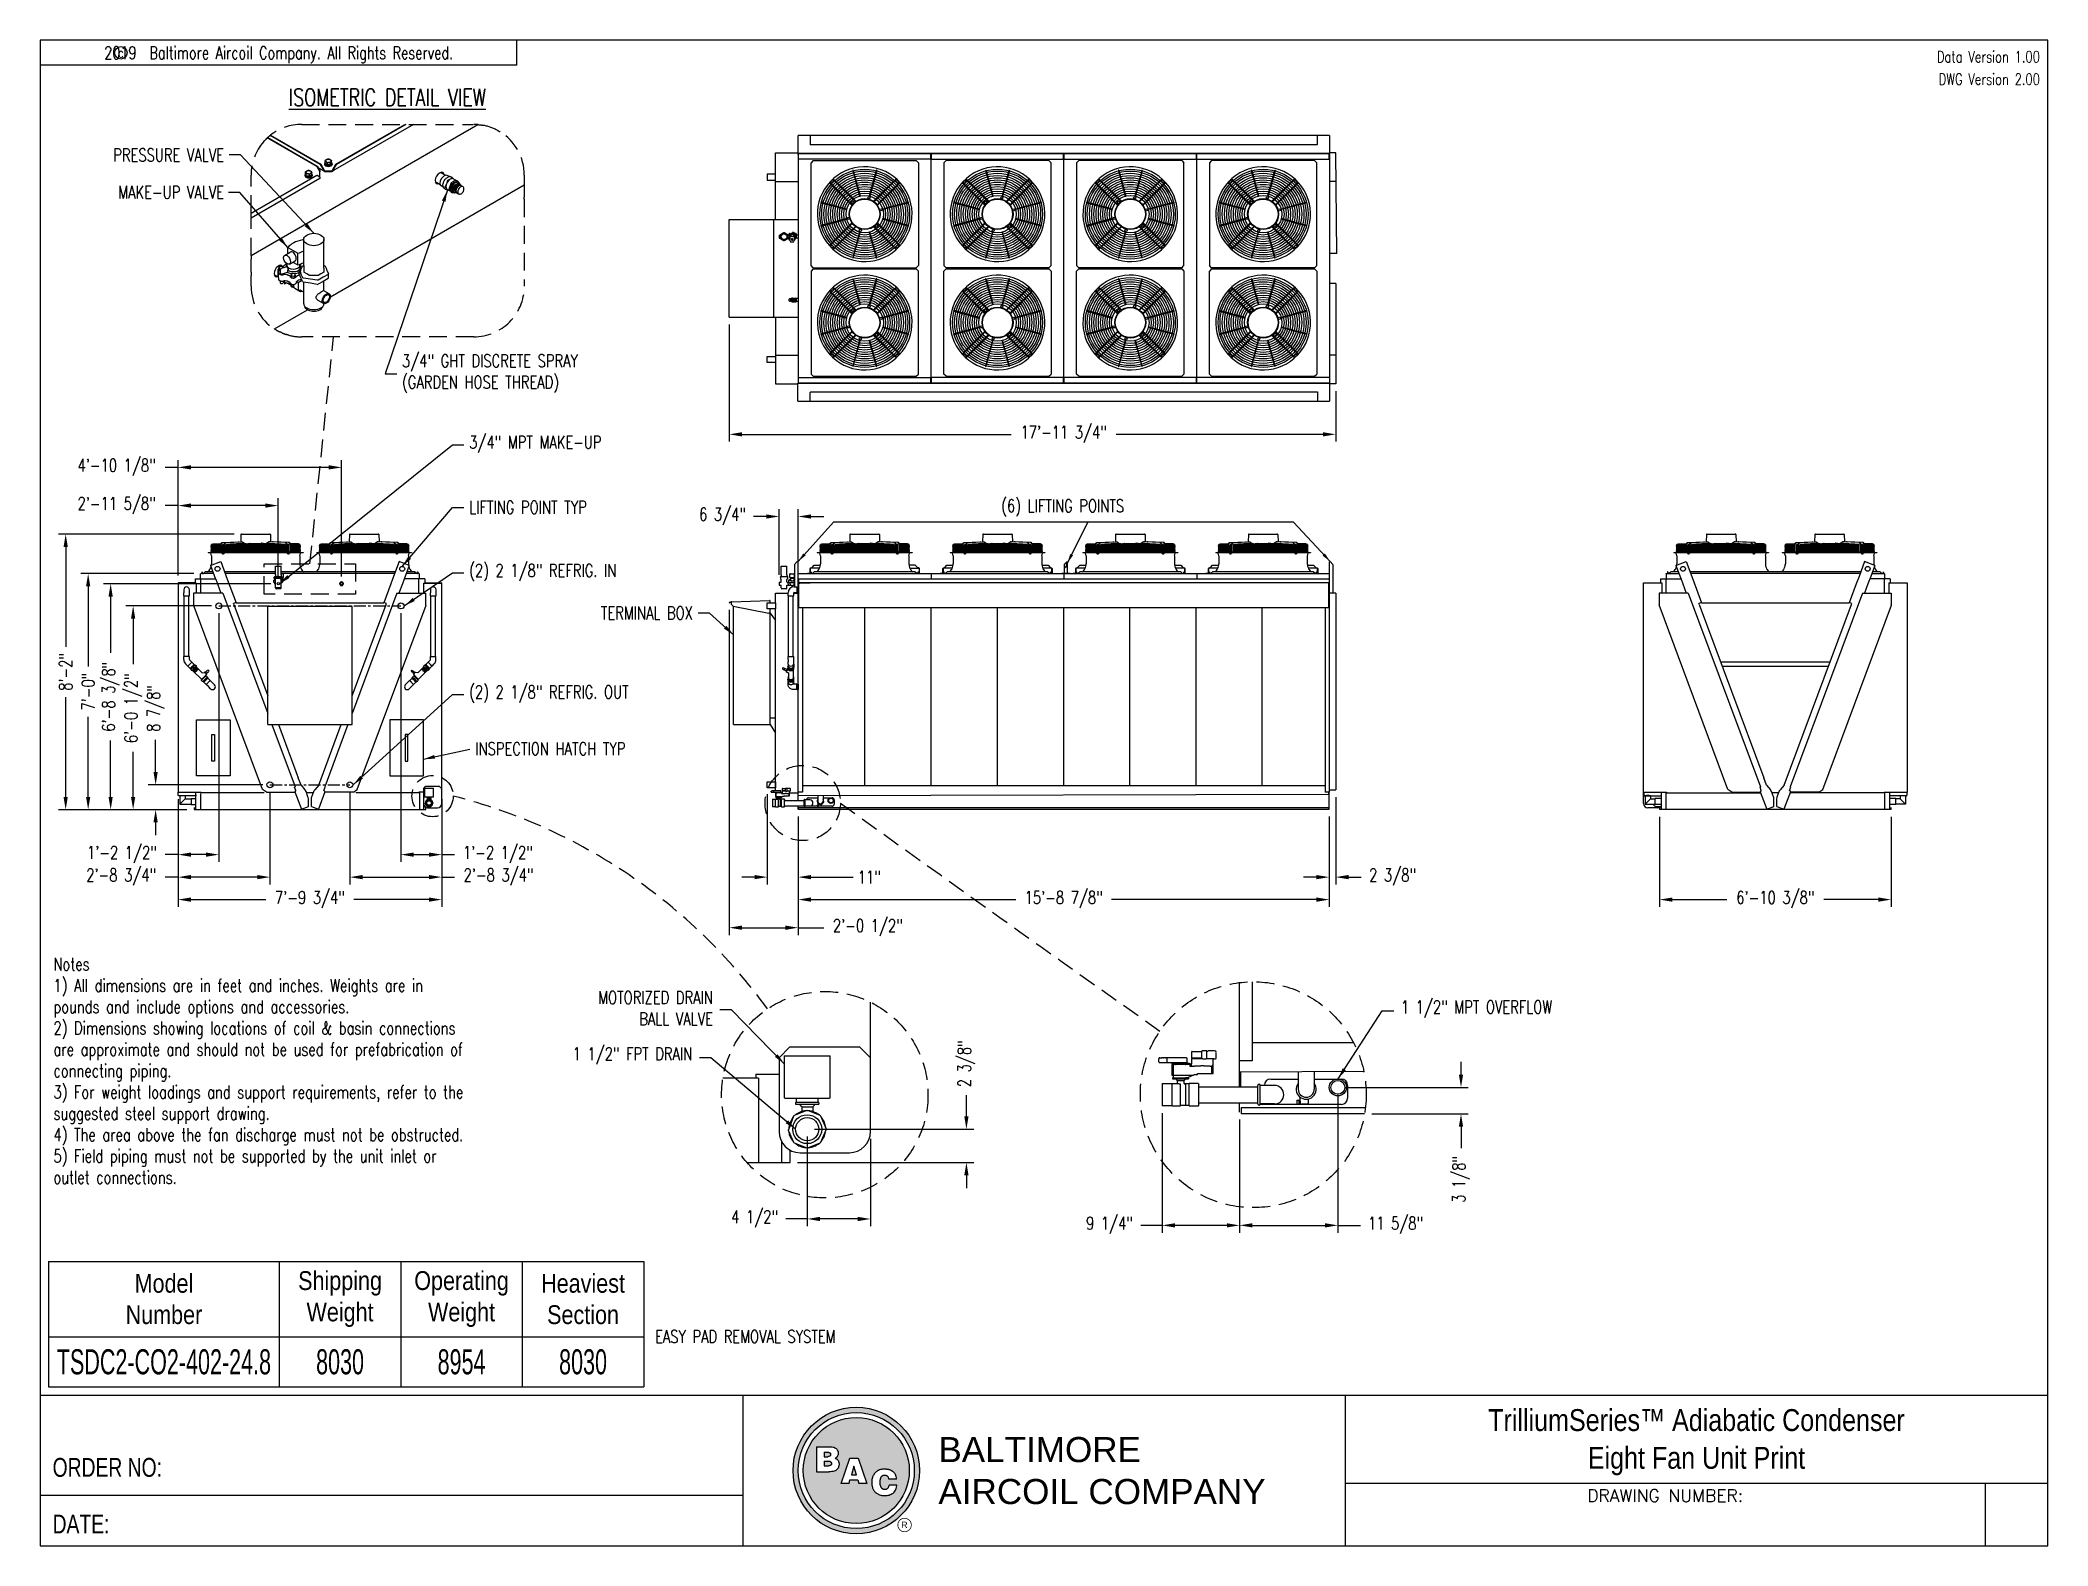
# Model space of a CAD drawing. Header units: millimetres. Extents: x 17700 to 32328, y 19251 to 29476.
# Drawn here: x 17700 to 18415, y 19251 to 19786 of the extents above; entities outside this region: 1.
import ezdxf
from ezdxf.enums import TextEntityAlignment as Align

# ---------------------------------------------------------------- set-up
doc = ezdxf.new("R2010")
doc.units = ezdxf.units.MM
doc.header["$LTSCALE"] = 5
doc.linetypes.add('CENTER', pattern=[50.8, 31.75, -6.35, 6.35, -6.35])
doc.linetypes.add('HIDDEN', pattern=[9.525, 6.35, -3.175])
for name, color, linetype in [('COIL-CONTROL', 2, 'Continuous'), ('COILCONN-CO2-CONTROL-COPPER', 7, 'Continuous'), ('CONDENSER-CO2-CONTROL', 7, 'Continuous'), ('PAD-REMOVAL', 3, 'Continuous'), ('RECIRCULATION-CONTROL', 3, 'Continuous'), ('SPRAYFRONT-COILFRONT', 3, 'Continuous'), ('TEXT', 4, 'Continuous'), ('UNIT', 6, 'Continuous'), ('WS-NO-CONTROL', 3, 'Continuous')]:
    doc.layers.add(name, color=color, linetype=linetype)
doc.styles.add('BAC', font='swissk.ttf')
doc.styles.add('BACtblk', font='swisscl.ttf')
doc.styles.add('BACtblkBold', font='swissck.ttf')
doc.styles.add('ROMANS', font='romans.shx', dxfattribs={"width": 0.75})
doc.styles.add('SIMPLEX', font='simplex.shx', dxfattribs={"oblique": 10})
doc.styles.get("Standard").update_dxf_attribs({"font": 'txt.shx'})
doc.styles.add('SUBMITTAL', font='romans.shx', dxfattribs={"width": 0.75})
doc.styles.add('SUBTTF', font='ARIALN.TTF')
doc.dimstyles.new('SUBMITTAL', dxfattribs={"dimtxt": 0.09375, "dimasz": 0.09375, "dimexe": 0.03125, "dimexo": 0.0625, "dimgap": 0.0625, "dimtad": 0, "dimdec": 4, "dimzin": 4, "dimdsep": 46, "dimlunit": 4, "dimtxsty": 'SUBMITTAL', "dimcen": 0.09375, "dimclre": 6, "dimadec": 0, "dimazin": 0, "dimtfac": 1, "dimtdec": 0, "dimtofl": 0, "dimtmove": 0, "dimatfit": 3, "dimfxl": 0, "dimfrac": 2, "dimtolj": 1, "dimtzin": 4, "dimarcsym": 0})

msp = doc.modelspace()

# ---------------------------------------------------------------- texts
at = {"insert": (32328.1567, 29476.1277), "char_height": 75, "attachment_point": 1}
msp.add_mtext('\\A1;', dxfattribs=at)
at = {"layer": 'COILCONN-CO2-CONTROL-COPPER', "char_height": 4.55, "attachment_point": 4, "style": 'SUBMITTAL'}
for s, insert, width in [('\\A1;(2) 2 1/8" REFRIG. IN', (17853.0952, 19596.8885), 55.312879), ('\\A1;(2) 2 1/8" REFRIG. OUT', (17853.0952, 19553.6432), 63.358997)]:
    msp.add_mtext(s, dxfattribs=dict(at, insert=insert, width=width))
at = {"layer": 'PAD-REMOVAL', "insert": (17919.2216, 19325.0913), "char_height": 4.55, "width": 79.371586, "attachment_point": 4, "style": 'SUBMITTAL'}
msp.add_mtext('EASY PAD REMOVAL SYSTEM', dxfattribs=at)
at = {"layer": 'RECIRCULATION-CONTROL', "char_height": 4.55, "style": 'SUBMITTAL'}
for s, insert, width, attachment_point in [('INSPECTION HATCH TYP', (17855.283, 19534.2157), 67.527325, 4), ('MOTORIZED DRAIN BALL VALVE', (17939.7914, 19441.9007), 49.496137, 6), ('1 1/2" MPT OVERFLOW', (18184.5464, 19441.554), 83.587088, 4), ('1 1/2" FPT DRAIN', (17932.4723, 19424.9233), 49.393282, 6)]:
    msp.add_mtext(s, dxfattribs=dict(at, insert=insert, width=width, attachment_point=attachment_point))
at = {"layer": 'TEXT', "style": 'SUBMITTAL', "width": 0.75}
for s, p in [('Data Version 1.00', (18411.9194, 19782.4271)), ('DWG Version 2.00', (18411.9194, 19774.4271))]:
    msp.add_text(s, height=4, dxfattribs=at).set_placement(p, align=Align.TOP_RIGHT)
at = {"layer": 'TEXT', "color": 4, "insert": (17705.1858, 19459.8717), "char_height": 4.55, "width": 160, "attachment_point": 1, "style": 'SUBMITTAL'}
msp.add_mtext('Notes\\P1) All dimensions are in feet and inches. Weights are in pounds and include options and accessories.\\P2) Dimensions showing locations of coil & basin connections are approximate and should not be used for prefabrication of connecting piping.\\P3) For weight loadings and support requirements, refer to the suggested steel support drawing.\\P4) The area above the fan discharge must not be obstructed.\\P5) Field piping must not be supported by the unit inlet or outlet connections.\\P', dxfattribs=at)
at = {"layer": 'UNIT', "char_height": 4.55, "style": 'SUBMITTAL'}
for s, insert, width, attachment_point in [('LIFTING POINT TYP', (17853.0952, 19620.1216), 60.511043, 4), ('(6) LIFTING POINTS', (18064.2464, 19619.8954), 89.794437, 5), ('TERMINAL BOX', (17932.679, 19582.5235), 32.491742, 6)]:
    msp.add_mtext(s, dxfattribs=dict(at, insert=insert, width=width, attachment_point=attachment_point))
at = {"layer": 'WS-NO-CONTROL', "style": 'SUBMITTAL'}
for s, insert, char_height, width, attachment_point in [('{\\LISOMETRIC DETAIL VIEW}', (17823.9839, 19765.9929), 6.08, 139.238158, 5), ('PRESSURE VALVE', (17765.8323, 19745.4664), 4.55, 75.228379, 6), ('MAKE-UP VALVE', (17765.8323, 19732.2054), 4.55, 75.228379, 6), ('3/4" GHT DISCRETE SPRAY (GARDEN HOSE THREAD)', (17829.1825, 19667.6894), 4.55, 81.121474, 4), ('3/4" MPT MAKE-UP', (17853.0952, 19642.5208), 4.55, 83.587088, 4)]:
    msp.add_mtext(s, dxfattribs=dict(at, insert=insert, char_height=char_height, width=width, attachment_point=attachment_point))

# ---------------------------------------------------------------- blocks, each defined once
blk = doc.blocks.new('FANCYLINDER-TOP')
for p, q in [((-108, 393), (-46, 162)), ((-103, 395), (-41, 163)), ((103, 395), (41, 163)), ((108, 393), (46, 162)), ((-395, 103), (-163, 41)), ((-162, 46), (-393, 108)), ((393, 108), (162, 46)), ((395, 103), (163, 41)), ((-163, -41), (-395, -103)), ((-393, -108), (-162, -46)), ((-46, -162), (-108, -393)), ((-103, -395), (-41, -163)), ((41, -163), (103, -395)), ((108, -393), (46, -162)), ((393, -108), (162, -46)), ((395, -103), (163, -41))]:
    blk.add_line(p, q)
for points in [[(-313, 285), (-317, 281), (-119, 83), (-115, 87)], [(-83, 119), (-281, 317), (-285, 313), (-87, 115)], [(83, 119), (281, 317), (285, 313), (87, 115)], [(313, 285), (317, 281), (119, 83), (115, 87)], [(-313, -285), (-317, -281), (-119, -83), (-115, -87)], [(-83, -119), (-281, -317), (-285, -313), (-87, -115)], [(83, -119), (281, -317), (285, -313), (87, -115)], [(313, -285), (317, -281), (119, -83), (115, -87)]]:
    blk.add_lwpolyline(points, close=True)
for centre, radius in [((0, 0), 406), ((0, 0), 389), ((0, 0), 369), ((0, 0), 349), ((0, 0), 329), ((0, 0), 309), ((-295, 295), 10), ((0, 0), 289), ((0, 0), 269), ((0, 0), 249), ((0, 0), 229), ((0, 0), 209), ((0, 0), 189), ((295, 295), 10), ((0, 0), 169), ((0, 0), 140), ((0, 0), 136), ((-107, 107), 10), ((39, 147), 10), ((147, 39), 10), ((-147, -39), 10), ((-39, -147), 10), ((107, -107), 10), ((-295, -295), 10), ((295, -295), 10)]:
    blk.add_circle(centre, radius)
for centre, radius, start, end in [((0, 0), 428, 41.0849, 41.0705), ((-106, 394), 2.5, 15, 195), ((106, 394), 2.5, 345, 165), ((-394, 106), 2.5, 75, 255), ((394, 106), 2.5, 285, 105), ((-394, -106), 2.5, 105, 285), ((394, -106), 2.5, 255, 75), ((-106, -394), 2.5, 165, 345), ((106, -394), 2.5, 195, 15)]:
    blk.add_arc(centre, radius, start, end)
for centre, major_axis in [((-163, 44), (0.65, 2.41)), ((-44, 163), (2.41, 0.65)), ((44, 163), (2.41, -0.65)), ((163, 44), (0.65, -2.41)), ((-163, -44), (-0.65, 2.41)), ((-44, -163), (-2.41, 0.65)), ((44, -163), (-2.41, -0.65)), ((163, -44), (-0.65, -2.41))]:
    blk.add_ellipse(centre, major_axis=major_axis, ratio=0.422618, start_param=3.141593, end_param=6.283185)
blk = doc.blocks.new('*D6')
at = {"layer": 'UNIT', "color": 6, "lineweight": -2}
for p, q in [((18276.61, 19509.94), (18276.61, 19477.94)), ((18358.99, 19509.94), (18358.99, 19477.94))]:
    blk.add_line(p, q, dxfattribs=at)
at = {"layer": 'UNIT', "color": 3, "lineweight": -2}
for p, q in [((18281.16, 19480.54), (18300.57, 19480.54)), ((18354.44, 19480.54), (18335.02, 19480.54))]:
    blk.add_line(p, q, dxfattribs=at)
at = {"layer": 'UNIT', "color": 3}
for points in [[(18281.16, 19481.3), (18281.16, 19479.78), (18276.61, 19480.54)], [(18354.44, 19481.3), (18354.44, 19479.78), (18358.99, 19480.54)]]:
    blk.add_solid(points, dxfattribs=at)
at = {"layer": 'UNIT', "color": 3, "insert": (18317.8, 19480.54), "char_height": 4.55, "attachment_point": 5, "style": 'SUBMITTAL'}
blk.add_mtext('\\A1;6\'-10 3/8"', dxfattribs=at)
blk = doc.blocks.new('*D7')
at = {"layer": 'UNIT', "color": 6, "lineweight": -2}
for p, q in [((17749.54, 19516.22), (17749.54, 19477.94)), ((17843.32, 19516.22), (17843.32, 19477.94))]:
    blk.add_line(p, q, dxfattribs=at)
at = {"layer": 'UNIT', "color": 3, "lineweight": -2}
for p, q in [((17754.09, 19480.54), (17780.75, 19480.54)), ((17838.77, 19480.54), (17812.11, 19480.54))]:
    blk.add_line(p, q, dxfattribs=at)
at = {"layer": 'UNIT', "color": 3}
for points in [[(17754.09, 19481.3), (17754.09, 19479.78), (17749.54, 19480.54)], [(17838.77, 19481.3), (17838.77, 19479.78), (17843.32, 19480.54)]]:
    blk.add_solid(points, dxfattribs=at)
at = {"layer": 'UNIT', "color": 3, "insert": (17796.43, 19480.54), "char_height": 4.55, "attachment_point": 5, "style": 'SUBMITTAL'}
blk.add_mtext('\\A1;7\'-9 3/4"', dxfattribs=at)
blk = doc.blocks.new('*D8')
at = {"layer": 'UNIT', "color": 6, "lineweight": -2}
for p, q in [((17769.5, 19610.58), (17706.94, 19610.58)), ((17752.64, 19512.54), (17706.94, 19512.54))]:
    blk.add_line(p, q, dxfattribs=at)
at = {"layer": 'UNIT', "color": 3, "lineweight": -2}
for p, q in [((17709.54, 19606.03), (17709.54, 19570.5)), ((17709.54, 19517.09), (17709.54, 19552.62))]:
    blk.add_line(p, q, dxfattribs=at)
at = {"layer": 'UNIT', "color": 3}
for points in [[(17708.78, 19606.03), (17710.29, 19606.03), (17709.54, 19610.58)], [(17708.78, 19517.09), (17710.29, 19517.09), (17709.54, 19512.54)]]:
    blk.add_solid(points, dxfattribs=at)
at = {"layer": 'UNIT', "color": 3, "insert": (17709.54, 19561.56), "char_height": 4.55, "attachment_point": 5, "rotation": 90, "style": 'SUBMITTAL'}
blk.add_mtext('\\A1;8\'-2"', dxfattribs=at)
blk = doc.blocks.new('*D9')
at = {"layer": 'UNIT', "color": 6, "lineweight": -2}
for p, q in [((17970.15, 19510.16), (17970.15, 19477.94)), ((18159.07, 19510.16), (18159.07, 19477.94))]:
    blk.add_line(p, q, dxfattribs=at)
at = {"layer": 'UNIT', "color": 3, "lineweight": -2}
for p, q in [((17974.7, 19480.54), (18047.55, 19480.54)), ((18154.52, 19480.54), (18081.67, 19480.54))]:
    blk.add_line(p, q, dxfattribs=at)
at = {"layer": 'UNIT', "color": 3}
for points in [[(17974.7, 19481.3), (17974.7, 19479.78), (17970.15, 19480.54)], [(18154.52, 19481.3), (18154.52, 19479.78), (18159.07, 19480.54)]]:
    blk.add_solid(points, dxfattribs=at)
at = {"layer": 'UNIT', "color": 3, "insert": (18064.61, 19480.54), "char_height": 4.55, "attachment_point": 5, "style": 'SUBMITTAL'}
blk.add_mtext('\\A1;15\'-8 7/8"', dxfattribs=at)
blk = doc.blocks.new('*D16')
at = {"layer": 'UNIT', "color": 6, "lineweight": -2}
for p, q in [((17945.61, 19583.63), (17945.61, 19467.94)), ((17970.15, 19510.16), (17970.15, 19467.94))]:
    blk.add_line(p, q, dxfattribs=at)
at = {"layer": 'UNIT', "color": 3, "lineweight": -2}
for p, q in [((17950.16, 19470.54), (17965.6, 19470.54)), ((17970.15, 19470.54), (17979.25, 19470.54))]:
    blk.add_line(p, q, dxfattribs=at)
at = {"layer": 'UNIT', "color": 3}
for points in [[(17950.16, 19471.3), (17950.16, 19469.78), (17945.61, 19470.54)], [(17965.6, 19471.3), (17965.6, 19469.78), (17970.15, 19470.54)]]:
    blk.add_solid(points, dxfattribs=at)
at = {"layer": 'UNIT', "color": 3, "insert": (17994.93, 19470.54), "char_height": 4.55, "attachment_point": 5, "style": 'SUBMITTAL'}
blk.add_mtext('\\A1;2\'-0 1/2"', dxfattribs=at)
blk = doc.blocks.new('*D20')
at = {"layer": 'CONDENSER-CO2-CONTROL', "color": 6, "lineweight": -2}
for p, q in [((17945.61, 19685.16), (17945.61, 19643.48)), ((18161.39, 19661.49), (18161.39, 19643.48))]:
    blk.add_line(p, q, dxfattribs=at)
at = {"layer": 'CONDENSER-CO2-CONTROL', "color": 3, "lineweight": -2}
for p, q in [((17950.16, 19646.08), (18045.92, 19646.08)), ((18156.84, 19646.08), (18083.3, 19646.08))]:
    blk.add_line(p, q, dxfattribs=at)
at = {"layer": 'CONDENSER-CO2-CONTROL', "color": 3}
for points in [[(17950.16, 19646.83), (17950.16, 19645.32), (17945.61, 19646.08)], [(18156.84, 19646.83), (18156.84, 19645.32), (18161.39, 19646.08)]]:
    blk.add_solid(points, dxfattribs=at)
at = {"layer": 'CONDENSER-CO2-CONTROL', "color": 3, "insert": (18064.61, 19646.08), "char_height": 4.55, "attachment_point": 5, "style": 'SUBMITTAL'}
blk.add_mtext('\\A1;17\'-11 3/4"', dxfattribs=at)
blk = doc.blocks.new('*D21')
at = {"layer": 'CONDENSER-CO2-CONTROL', "color": 6, "lineweight": -2}
for p, q in [((17749.54, 19516.22), (17749.54, 19485.94)), ((17782.23, 19518.78), (17782.23, 19485.94))]:
    blk.add_line(p, q, dxfattribs=at)
at = {"layer": 'CONDENSER-CO2-CONTROL', "color": 3, "lineweight": -2}
for p, q in [((17749.54, 19488.54), (17744.99, 19488.54)), ((17777.68, 19488.54), (17754.09, 19488.54))]:
    blk.add_line(p, q, dxfattribs=at)
at = {"layer": 'CONDENSER-CO2-CONTROL', "color": 3}
for points in [[(17754.09, 19489.3), (17754.09, 19487.78), (17749.54, 19488.54)], [(17777.68, 19489.3), (17777.68, 19487.78), (17782.23, 19488.54)]]:
    blk.add_solid(points, dxfattribs=at)
at = {"layer": 'CONDENSER-CO2-CONTROL', "color": 3, "insert": (17729.3, 19488.54), "char_height": 4.55, "attachment_point": 5, "style": 'SUBMITTAL'}
blk.add_mtext('\\A1;2\'-8 3/4"', dxfattribs=at)
blk = doc.blocks.new('*D22')
at = {"layer": 'CONDENSER-CO2-CONTROL', "color": 6, "lineweight": -2}
for p, q in [((17764.04, 19582.44), (17764.04, 19493.94)), ((17749.54, 19516.22), (17749.54, 19493.94))]:
    blk.add_line(p, q, dxfattribs=at)
at = {"layer": 'CONDENSER-CO2-CONTROL', "color": 3, "lineweight": -2}
for p, q in [((17749.54, 19496.54), (17744.99, 19496.54)), ((17759.49, 19496.54), (17754.09, 19496.54))]:
    blk.add_line(p, q, dxfattribs=at)
at = {"layer": 'CONDENSER-CO2-CONTROL', "color": 3}
for points in [[(17754.09, 19497.3), (17754.09, 19495.78), (17749.54, 19496.54)], [(17759.49, 19497.3), (17759.49, 19495.78), (17764.04, 19496.54)]]:
    blk.add_solid(points, dxfattribs=at)
at = {"layer": 'CONDENSER-CO2-CONTROL', "color": 3, "insert": (17729.55, 19496.54), "char_height": 4.55, "attachment_point": 5, "style": 'SUBMITTAL'}
blk.add_mtext('\\A1;1\'-2 1/2"', dxfattribs=at)
blk = doc.blocks.new('*D23')
at = {"layer": 'CONDENSER-CO2-CONTROL', "color": 3, "lineweight": -2}
for p, q in [((17741.54, 19525.93), (17741.54, 19537.42)), ((17741.54, 19507.99), (17741.54, 19503.44))]:
    blk.add_line(p, q, dxfattribs=at)
at = {"layer": 'CONDENSER-CO2-CONTROL', "color": 6, "lineweight": -2}
for p, q in [((17779.63, 19521.38), (17738.94, 19521.38)), ((17752.64, 19512.54), (17738.94, 19512.54))]:
    blk.add_line(p, q, dxfattribs=at)
at = {"layer": 'CONDENSER-CO2-CONTROL', "color": 3}
for points in [[(17740.78, 19525.93), (17742.29, 19525.93), (17741.54, 19521.38)], [(17740.78, 19507.99), (17742.29, 19507.99), (17741.54, 19512.54)]]:
    blk.add_solid(points, dxfattribs=at)
at = {"layer": 'CONDENSER-CO2-CONTROL', "color": 3, "insert": (17741.54, 19548.55), "char_height": 4.55, "attachment_point": 5, "rotation": 90, "style": 'SUBMITTAL'}
blk.add_mtext('\\A1;8 7/8"', dxfattribs=at)
blk = doc.blocks.new('*D24')
at = {"layer": 'CONDENSER-CO2-CONTROL', "color": 6, "lineweight": -2}
for p, q in [((17761.44, 19585.04), (17730.94, 19585.04)), ((17752.64, 19512.54), (17730.94, 19512.54))]:
    blk.add_line(p, q, dxfattribs=at)
at = {"layer": 'CONDENSER-CO2-CONTROL', "color": 3, "lineweight": -2}
for p, q in [((17733.54, 19580.49), (17733.54, 19564.26)), ((17733.54, 19517.09), (17733.54, 19533.06))]:
    blk.add_line(p, q, dxfattribs=at)
at = {"layer": 'CONDENSER-CO2-CONTROL', "color": 3}
for points in [[(17732.78, 19580.49), (17734.29, 19580.49), (17733.54, 19585.04)], [(17732.78, 19517.09), (17734.29, 19517.09), (17733.54, 19512.54)]]:
    blk.add_solid(points, dxfattribs=at)
at = {"layer": 'CONDENSER-CO2-CONTROL', "color": 3, "insert": (17733.54, 19548.66), "char_height": 4.55, "attachment_point": 5, "rotation": 90, "style": 'SUBMITTAL'}
blk.add_mtext('\\A1;6\'-0 1/2"', dxfattribs=at)
blk = doc.blocks.new('*D25')
at = {"layer": 'CONDENSER-CO2-CONTROL', "color": 6, "lineweight": -2}
for p, q in [((17810.63, 19518.78), (17810.63, 19485.94)), ((17843.32, 19516.22), (17843.32, 19485.94))]:
    blk.add_line(p, q, dxfattribs=at)
at = {"layer": 'CONDENSER-CO2-CONTROL', "color": 3, "lineweight": -2}
for p, q in [((17815.18, 19488.54), (17838.77, 19488.54)), ((17843.32, 19488.54), (17847.87, 19488.54))]:
    blk.add_line(p, q, dxfattribs=at)
at = {"layer": 'CONDENSER-CO2-CONTROL', "color": 3}
for points in [[(17815.18, 19489.3), (17815.18, 19487.78), (17810.63, 19488.54)], [(17838.77, 19489.3), (17838.77, 19487.78), (17843.32, 19488.54)]]:
    blk.add_solid(points, dxfattribs=at)
at = {"layer": 'CONDENSER-CO2-CONTROL', "color": 3, "insert": (17863.55, 19488.54), "char_height": 4.55, "attachment_point": 5, "style": 'SUBMITTAL'}
blk.add_mtext('\\A1;2\'-8 3/4"', dxfattribs=at)
blk = doc.blocks.new('*D26')
at = {"layer": 'CONDENSER-CO2-CONTROL', "color": 6, "lineweight": -2}
for p, q in [((17828.82, 19582.44), (17828.82, 19493.94)), ((17843.32, 19516.22), (17843.32, 19493.94))]:
    blk.add_line(p, q, dxfattribs=at)
at = {"layer": 'CONDENSER-CO2-CONTROL', "color": 3, "lineweight": -2}
for p, q in [((17833.37, 19496.54), (17838.77, 19496.54)), ((17843.32, 19496.54), (17847.87, 19496.54))]:
    blk.add_line(p, q, dxfattribs=at)
at = {"layer": 'CONDENSER-CO2-CONTROL', "color": 3}
for points in [[(17833.37, 19497.3), (17833.37, 19495.78), (17828.82, 19496.54)], [(17838.77, 19497.3), (17838.77, 19495.78), (17843.32, 19496.54)]]:
    blk.add_solid(points, dxfattribs=at)
at = {"layer": 'CONDENSER-CO2-CONTROL', "color": 3, "insert": (17863.31, 19496.54), "char_height": 4.55, "attachment_point": 5, "style": 'SUBMITTAL'}
blk.add_mtext('\\A1;1\'-2 1/2"', dxfattribs=at)
blk = doc.blocks.new('BORDER')
for p, q in [((1, 1), (0, 1)), ((0, 1), (0, 0)), ((1, 0), (1, 1)), ((0, 0), (1, 0))]:
    blk.add_line(p, q)
blk = doc.blocks.new('copyr0')
for q in [(2.375, 0), (0, -0.125)]:
    blk.add_line((2.375, -0.125), q)
at = {"color": 6}
blk.add_circle((0.402, -0.063), 0.0312, dxfattribs=at)
at = {"color": 6, "style": 'ROMANS', "width": 0.75}
blk.add_text('2019  Baltimore Aircoil Company. All Rights Reserved.', height=0.0625, dxfattribs=at).set_placement((1.188, -0.094), align=Align.CENTER)
blk.add_text('c', height=0.0469, dxfattribs=at).set_placement((0.402, -0.063), align=Align.MIDDLE)
blk = doc.blocks.new('model weights')
for p, q in [((3, 43), (3, 3)), ((3, 43), (192.92, 43)), ((76.62, 43), (76.62, 3)), ((115.38, 43), (115.38, 3)), ((154.15, 43), (154.15, 3)), ((192.92, 43), (192.92, 3)), ((3, 19), (192.92, 19)), ((3, 3), (192.92, 3))]:
    blk.add_line(p, q)
at = {"layer": 'TEXT', "char_height": 6, "attachment_point": 5, "style": 'SUBTTF'}
for s, insert, width in [('Model\\PNumber', (39.81, 31), 32.4424), ('Shipping\\PWeight', (96, 31), 52.9286), ('Operating\\PWeight', (134.77, 31), 52.9286), ('Heaviest\\PSection', (173.54, 31), 52.9286)]:
    blk.add_mtext(s, dxfattribs=dict(at, insert=insert, width=width))
at = {"layer": 'TEXT', "style": 'SUBTTF', "width": 0.75}
for tag, p in [('MODELNUM', (39.81, 11)), ('SHIPWEIGHT', (96, 11)), ('OPWEIGHT', (134.77, 11)), ('HVYWEIGHT', (173.54, 11))]:
    blk.add_attdef(tag, text='', height=8, dxfattribs=at).set_placement(p, align=Align.MIDDLE_CENTER)
blk = doc.blocks.new('*D36')
at = {"layer": 'CONDENSER-CO2-CONTROL', "color": 6, "lineweight": -2}
for p, q in [((17959.16, 19518.11), (17959.16, 19485.94)), ((17970.15, 19510.16), (17970.15, 19485.94))]:
    blk.add_line(p, q, dxfattribs=at)
at = {"layer": 'CONDENSER-CO2-CONTROL', "color": 3, "lineweight": -2}
for p, q in [((17954.61, 19488.54), (17950.06, 19488.54)), ((17974.7, 19488.54), (17989.67, 19488.54))]:
    blk.add_line(p, q, dxfattribs=at)
at = {"layer": 'CONDENSER-CO2-CONTROL', "color": 3}
for points in [[(17954.61, 19489.3), (17954.61, 19487.78), (17959.16, 19488.54)], [(17974.7, 19489.3), (17974.7, 19487.78), (17970.15, 19488.54)]]:
    blk.add_solid(points, dxfattribs=at)
at = {"layer": 'CONDENSER-CO2-CONTROL', "color": 3, "insert": (17995.44, 19488.54), "char_height": 4.55, "attachment_point": 5, "style": 'SUBMITTAL'}
blk.add_mtext('\\A1;11"', dxfattribs=at)
blk = doc.blocks.new('*D37')
at = {"layer": 'RECIRCULATION-CONTROL', "color": 6, "lineweight": -2}
for p, q in [((17973.36, 19396.26), (17973.36, 19364.32)), ((17995.86, 19395.4), (17995.86, 19364.32))]:
    blk.add_line(p, q, dxfattribs=at)
at = {"layer": 'RECIRCULATION-CONTROL', "color": 3, "lineweight": -2}
for p, q in [((17973.36, 19366.92), (17965.78, 19366.92)), ((17991.31, 19366.92), (17977.91, 19366.92))]:
    blk.add_line(p, q, dxfattribs=at)
at = {"layer": 'RECIRCULATION-CONTROL', "color": 3}
for points in [[(17977.91, 19367.68), (17977.91, 19366.16), (17973.36, 19366.92)], [(17991.31, 19367.68), (17991.31, 19366.16), (17995.86, 19366.92)]]:
    blk.add_solid(points, dxfattribs=at)
at = {"layer": 'RECIRCULATION-CONTROL', "color": 3, "insert": (17954.65, 19366.92), "char_height": 4.55, "attachment_point": 5, "style": 'SUBMITTAL'}
blk.add_mtext('\\A1;4 1/2"', dxfattribs=at)
blk = doc.blocks.new('*D38')
at = {"layer": 'RECIRCULATION-CONTROL', "color": 3, "lineweight": -2}
for p, q in [((18030, 19403.41), (18030, 19410.99)), ((18030, 19382.48), (18030, 19377.93))]:
    blk.add_line(p, q, dxfattribs=at)
at = {"layer": 'RECIRCULATION-CONTROL', "color": 6, "lineweight": -2}
for p, q in [((17975.96, 19398.86), (18032.6, 19398.86)), ((17969.93, 19387.03), (18032.6, 19387.03))]:
    blk.add_line(p, q, dxfattribs=at)
at = {"layer": 'RECIRCULATION-CONTROL', "color": 3}
for points in [[(18029.24, 19403.41), (18030.76, 19403.41), (18030, 19398.86)], [(18029.24, 19382.48), (18030.76, 19382.48), (18030, 19387.03)]]:
    blk.add_solid(points, dxfattribs=at)
at = {"layer": 'RECIRCULATION-CONTROL', "color": 3, "insert": (18030, 19422.13), "char_height": 4.55, "attachment_point": 5, "rotation": 90, "style": 'SUBMITTAL'}
blk.add_mtext('\\A1;2 3/8"', dxfattribs=at)
blk = doc.blocks.new('*D39')
at = {"layer": 'RECIRCULATION-CONTROL', "color": 3, "lineweight": -2}
for p, q in [((18205.96, 19418.28), (18205.96, 19422.83)), ((18205.96, 19399.74), (18205.96, 19392.16))]:
    blk.add_line(p, q, dxfattribs=at)
at = {"layer": 'RECIRCULATION-CONTROL', "color": 6, "lineweight": -2}
for p, q in [((18164.73, 19413.73), (18208.56, 19413.73)), ((18174.26, 19404.29), (18208.56, 19404.29))]:
    blk.add_line(p, q, dxfattribs=at)
at = {"layer": 'RECIRCULATION-CONTROL', "color": 3}
for points in [[(18205.2, 19418.28), (18206.72, 19418.28), (18205.96, 19413.73)], [(18205.2, 19399.74), (18206.72, 19399.74), (18205.96, 19404.29)]]:
    blk.add_solid(points, dxfattribs=at)
at = {"layer": 'RECIRCULATION-CONTROL', "color": 3, "insert": (18205.96, 19381.03), "char_height": 4.55, "attachment_point": 5, "rotation": 90, "style": 'SUBMITTAL'}
blk.add_mtext('\\A1;3 1/8"', dxfattribs=at)
blk = doc.blocks.new('*D40')
at = {"layer": 'RECIRCULATION-CONTROL', "color": 6, "lineweight": -2}
for p, q in [((18162.13, 19411.13), (18162.13, 19362.04)), ((18127.2, 19402.34), (18127.2, 19362.04))]:
    blk.add_line(p, q, dxfattribs=at)
at = {"layer": 'RECIRCULATION-CONTROL', "color": 3, "lineweight": -2}
for p, q in [((18131.75, 19364.64), (18157.58, 19364.64)), ((18162.13, 19364.64), (18170.17, 19364.64))]:
    blk.add_line(p, q, dxfattribs=at)
at = {"layer": 'RECIRCULATION-CONTROL', "color": 3}
for points in [[(18131.75, 19365.4), (18131.75, 19363.89), (18127.2, 19364.64)], [(18157.58, 19365.4), (18157.58, 19363.89), (18162.13, 19364.64)]]:
    blk.add_solid(points, dxfattribs=at)
at = {"layer": 'RECIRCULATION-CONTROL', "color": 3, "insert": (18182.69, 19364.64), "char_height": 4.55, "attachment_point": 5, "style": 'SUBMITTAL'}
blk.add_mtext('\\A1;11 5/8"', dxfattribs=at)
blk = doc.blocks.new('*D41')
at = {"layer": 'RECIRCULATION-CONTROL', "color": 6, "lineweight": -2}
for p, q in [((18099.62, 19404.51), (18099.62, 19362.04)), ((18127.2, 19402.34), (18127.2, 19362.04))]:
    blk.add_line(p, q, dxfattribs=at)
at = {"layer": 'RECIRCULATION-CONTROL', "color": 3, "lineweight": -2}
for p, q in [((18099.62, 19364.64), (18092.03, 19364.64)), ((18122.65, 19364.64), (18104.17, 19364.64))]:
    blk.add_line(p, q, dxfattribs=at)
at = {"layer": 'RECIRCULATION-CONTROL', "color": 3}
for points in [[(18104.17, 19365.4), (18104.17, 19363.89), (18099.62, 19364.64)], [(18122.65, 19365.4), (18122.65, 19363.89), (18127.2, 19364.64)]]:
    blk.add_solid(points, dxfattribs=at)
at = {"layer": 'RECIRCULATION-CONTROL', "color": 3, "insert": (18080.9, 19364.64), "char_height": 4.55, "attachment_point": 5, "style": 'SUBMITTAL'}
blk.add_mtext('\\A1;9 1/4"', dxfattribs=at)
blk = doc.blocks.new('*D43')
at = {"layer": 'UNIT', "color": 6, "lineweight": -2}
for p, q in [((17755.09, 19596.54), (17714.94, 19596.54)), ((17752.64, 19512.54), (17714.94, 19512.54))]:
    blk.add_line(p, q, dxfattribs=at)
at = {"layer": 'UNIT', "color": 3, "lineweight": -2}
for p, q in [((17717.54, 19591.99), (17717.54, 19563.48)), ((17717.54, 19517.09), (17717.54, 19545.6))]:
    blk.add_line(p, q, dxfattribs=at)
at = {"layer": 'UNIT', "color": 3}
for points in [[(17716.78, 19591.99), (17718.29, 19591.99), (17717.54, 19596.54)], [(17716.78, 19517.09), (17718.29, 19517.09), (17717.54, 19512.54)]]:
    blk.add_solid(points, dxfattribs=at)
at = {"layer": 'UNIT', "color": 3, "insert": (17717.54, 19554.54), "char_height": 4.55, "attachment_point": 5, "rotation": 90, "style": 'SUBMITTAL'}
blk.add_mtext('\\A1;7\'-0"', dxfattribs=at)
blk = doc.blocks.new('*D71')
at = {"layer": 'SPRAYFRONT-COILFRONT', "color": 6, "lineweight": -2}
for p, q in [((18161.39, 19516.94), (18161.39, 19485.94)), ((18159.07, 19510.16), (18159.07, 19485.94))]:
    blk.add_line(p, q, dxfattribs=at)
at = {"layer": 'SPRAYFRONT-COILFRONT', "color": 3, "lineweight": -2}
for p, q in [((18154.52, 19488.54), (18149.97, 19488.54)), ((18165.94, 19488.54), (18170.49, 19488.54))]:
    blk.add_line(p, q, dxfattribs=at)
at = {"layer": 'SPRAYFRONT-COILFRONT', "color": 3}
for points in [[(18154.52, 19489.3), (18154.52, 19487.78), (18159.07, 19488.54)], [(18165.94, 19489.3), (18165.94, 19487.78), (18161.39, 19488.54)]]:
    blk.add_solid(points, dxfattribs=at)
at = {"layer": 'SPRAYFRONT-COILFRONT', "color": 3, "insert": (18181.62, 19488.54), "char_height": 4.55, "attachment_point": 5, "style": 'SUBMITTAL'}
blk.add_mtext('\\A1;2 3/8"', dxfattribs=at)
blk = doc.blocks.new('*D75')
at = {"layer": 'WS-NO-CONTROL', "color": 6, "lineweight": -2}
for p, q in [((17749.54, 19595.8), (17749.54, 19636.92)), ((17807.69, 19595.53), (17807.69, 19636.92))]:
    blk.add_line(p, q, dxfattribs=at)
at = {"layer": 'WS-NO-CONTROL', "color": 3, "lineweight": -2}
for p, q in [((17749.54, 19634.32), (17744.99, 19634.32)), ((17803.14, 19634.32), (17754.09, 19634.32))]:
    blk.add_line(p, q, dxfattribs=at)
at = {"layer": 'WS-NO-CONTROL', "color": 3}
for points in [[(17754.09, 19635.08), (17754.09, 19633.57), (17749.54, 19634.32)], [(17803.14, 19635.08), (17803.14, 19633.57), (17807.69, 19634.32)]]:
    blk.add_solid(points, dxfattribs=at)
at = {"layer": 'WS-NO-CONTROL', "color": 3, "insert": (17727.68, 19634.32), "char_height": 4.55, "attachment_point": 5, "style": 'SUBMITTAL'}
blk.add_mtext('\\A1;4\'-10 1/8"', dxfattribs=at)
blk = doc.blocks.new('*D74')
at = {"layer": 'WS-NO-CONTROL', "color": 6, "lineweight": -2}
for p, q in [((17749.54, 19595.8), (17749.54, 19623.33)), ((17785.17, 19595.53), (17785.17, 19623.33))]:
    blk.add_line(p, q, dxfattribs=at)
at = {"layer": 'WS-NO-CONTROL', "color": 3, "lineweight": -2}
for p, q in [((17749.54, 19620.73), (17744.99, 19620.73)), ((17780.62, 19620.73), (17754.09, 19620.73))]:
    blk.add_line(p, q, dxfattribs=at)
at = {"layer": 'WS-NO-CONTROL', "color": 3}
for points in [[(17754.09, 19621.49), (17754.09, 19619.97), (17749.54, 19620.73)], [(17780.62, 19621.49), (17780.62, 19619.97), (17785.17, 19620.73)]]:
    blk.add_solid(points, dxfattribs=at)
at = {"layer": 'WS-NO-CONTROL', "color": 3, "insert": (17727.68, 19620.73), "char_height": 4.55, "attachment_point": 5, "style": 'SUBMITTAL'}
blk.add_mtext('\\A1;2\'-11 5/8"', dxfattribs=at)
blk = doc.blocks.new('*D101')
at = {"layer": 'WS-NO-CONTROL', "color": 6, "lineweight": -2}
for p, q in [((17782.57, 19592.93), (17722.94, 19592.93)), ((17752.64, 19512.54), (17722.94, 19512.54))]:
    blk.add_line(p, q, dxfattribs=at)
at = {"layer": 'WS-NO-CONTROL', "color": 3, "lineweight": -2}
for p, q in [((17725.54, 19588.38), (17725.54, 19568.33)), ((17725.54, 19517.09), (17725.54, 19537.13))]:
    blk.add_line(p, q, dxfattribs=at)
at = {"layer": 'WS-NO-CONTROL', "color": 3}
for points in [[(17724.78, 19588.38), (17726.29, 19588.38), (17725.54, 19592.93)], [(17724.78, 19517.09), (17726.29, 19517.09), (17725.54, 19512.54)]]:
    blk.add_solid(points, dxfattribs=at)
at = {"layer": 'WS-NO-CONTROL', "color": 3, "insert": (17725.54, 19552.73), "char_height": 4.55, "attachment_point": 5, "rotation": 90, "style": 'SUBMITTAL'}
blk.add_mtext('\\A1;6\'-8 3/8"', dxfattribs=at)
blk = doc.blocks.new('*D113')
at = {"layer": 'WS-NO-CONTROL', "color": 3, "lineweight": -2}
for p, q in [((17958.83, 19616.85), (17954.28, 19616.85)), ((17974.7, 19616.85), (17979.25, 19616.85))]:
    blk.add_line(p, q, dxfattribs=at)
at = {"layer": 'WS-NO-CONTROL', "color": 6, "lineweight": -2}
for p, q in [((17963.38, 19596.09), (17963.38, 19619.45)), ((17970.15, 19595.71), (17970.15, 19619.45))]:
    blk.add_line(p, q, dxfattribs=at)
at = {"layer": 'WS-NO-CONTROL', "color": 3}
for points in [[(17958.83, 19617.6), (17958.83, 19616.09), (17963.38, 19616.85)], [(17974.7, 19617.6), (17974.7, 19616.09), (17970.15, 19616.85)]]:
    blk.add_solid(points, dxfattribs=at)
at = {"layer": 'WS-NO-CONTROL', "color": 3, "insert": (17943.23, 19616.85), "char_height": 4.55, "attachment_point": 5, "style": 'SUBMITTAL'}
blk.add_mtext('\\A1;6 3/4"', dxfattribs=at)
blk = doc.blocks.new('bacstblk')
h = blk.add_hatch(color=150)
h.dxf.hatch_style = 1
h.paths.add_polyline_path([(3.751, 0.375, 1), (4.38, 0.375, 1)])
h.paths.add_polyline_path([(4.354, 0.375, -1), (3.777, 0.375, -1)], flags=16)
h.paths.add_polyline_path([(4.329, 0.375, -1), (3.801, 0.375, -1)], flags=0)
h.paths.add_polyline_path([(3.943, 0.494), (3.96, 0.489), (3.971, 0.478), (3.976, 0.462), (3.972, 0.447), (3.961, 0.436), (3.974, 0.427), (3.979, 0.415), (3.979, 0.397), (3.973, 0.384), (3.961, 0.374), (3.948, 0.37), (3.935, 0.369), (3.867, 0.369), (3.867, 0.494)], flags=0)
h.paths.add_polyline_path([(4.033, 0.436), (4.074, 0.436), (4.118, 0.311), (4.078, 0.311), (4.073, 0.328), (4.033, 0.328), (4.029, 0.311), (3.99, 0.311)], flags=0)
h.paths.add_polyline_path([(4.168, 0.372), (4.183, 0.379), (4.199, 0.382), (4.215, 0.382), (4.233, 0.379), (4.246, 0.372), (4.258, 0.36), (4.264, 0.346), (4.266, 0.332), (4.227, 0.332), (4.227, 0.335), (4.226, 0.339), (4.225, 0.341), (4.224, 0.343), (4.222, 0.345), (4.221, 0.347), (4.219, 0.348), (4.217, 0.349), (4.216, 0.349), (4.214, 0.35), (4.213, 0.35), (4.211, 0.351), (4.21, 0.351), (4.208, 0.351), (4.207, 0.351), (4.205, 0.351), (4.203, 0.351), (4.202, 0.35), (4.2, 0.35), (4.198, 0.35), (4.196, 0.349), (4.195, 0.348), (4.193, 0.347), (4.192, 0.346), (4.191, 0.345), (4.189, 0.343), (4.188, 0.342), (4.187, 0.34), (4.186, 0.338), (4.186, 0.337), (4.185, 0.335), (4.184, 0.333), (4.184, 0.331), (4.184, 0.329), (4.183, 0.327), (4.183, 0.325), (4.183, 0.323), (4.183, 0.322), (4.183, 0.32), (4.183, 0.318), (4.183, 0.316), (4.183, 0.314), (4.183, 0.312), (4.183, 0.31), (4.183, 0.308), (4.183, 0.306), (4.184, 0.304), (4.184, 0.302), (4.184, 0.301), (4.185, 0.299), (4.185, 0.297), (4.186, 0.296), (4.187, 0.294), (4.187, 0.293), (4.188, 0.292), (4.189, 0.29), (4.19, 0.289), (4.191, 0.288), (4.192, 0.287), (4.193, 0.286), (4.194, 0.285), (4.196, 0.285), (4.197, 0.284), (4.198, 0.283), (4.199, 0.283), (4.201, 0.283), (4.202, 0.282), (4.203, 0.282), (4.204, 0.282), (4.206, 0.282), (4.207, 0.282), (4.208, 0.282), (4.21, 0.282), (4.211, 0.282), (4.212, 0.282), (4.214, 0.282), (4.215, 0.283), (4.216, 0.283), (4.218, 0.284), (4.219, 0.285), (4.221, 0.286), (4.222, 0.287), (4.224, 0.289), (4.225, 0.29), (4.226, 0.293), (4.227, 0.295), (4.228, 0.299), (4.229, 0.302), (4.267, 0.302), (4.265, 0.289), (4.258, 0.272), (4.245, 0.26), (4.229, 0.253), (4.215, 0.25), (4.199, 0.25), (4.181, 0.254), (4.166, 0.262), (4.154, 0.273), (4.147, 0.286), (4.143, 0.3), (4.142, 0.317), (4.143, 0.334), (4.148, 0.349), (4.157, 0.363)], flags=0)
h = blk.add_hatch(color=150)
h.dxf.hatch_style = 1
h.paths.add_polyline_path([(3.801, 0.375, 1), (4.329, 0.375, 1)])
h.paths.add_polyline_path([(4.074, 0.436), (4.118, 0.311), (4.078, 0.311), (4.073, 0.328), (4.033, 0.328), (4.029, 0.311), (3.99, 0.311), (4.033, 0.436)], flags=16)
h.paths.add_polyline_path([(3.974, 0.427), (3.979, 0.415), (3.979, 0.397), (3.973, 0.384), (3.961, 0.374), (3.948, 0.37), (3.935, 0.369), (3.867, 0.369), (3.867, 0.494), (3.943, 0.494), (3.96, 0.489), (3.971, 0.478), (3.976, 0.462), (3.972, 0.447), (3.961, 0.436)], flags=16)
h.paths.add_polyline_path([(4.266, 0.332), (4.227, 0.332), (4.227, 0.335), (4.226, 0.339), (4.225, 0.341), (4.224, 0.343), (4.222, 0.345), (4.221, 0.347), (4.219, 0.348), (4.217, 0.349), (4.216, 0.349), (4.214, 0.35), (4.213, 0.35), (4.211, 0.351), (4.21, 0.351), (4.208, 0.351), (4.207, 0.351), (4.205, 0.351), (4.203, 0.351), (4.202, 0.35), (4.2, 0.35), (4.198, 0.35), (4.196, 0.349), (4.195, 0.348), (4.193, 0.347), (4.192, 0.346), (4.191, 0.345), (4.189, 0.343), (4.188, 0.342), (4.187, 0.34), (4.186, 0.338), (4.186, 0.337), (4.185, 0.335), (4.184, 0.333), (4.184, 0.331), (4.184, 0.329), (4.183, 0.327), (4.183, 0.325), (4.183, 0.323), (4.183, 0.322), (4.183, 0.32), (4.183, 0.318), (4.183, 0.316), (4.183, 0.314), (4.183, 0.312), (4.183, 0.31), (4.183, 0.308), (4.183, 0.306), (4.184, 0.304), (4.184, 0.302), (4.184, 0.301), (4.185, 0.299), (4.185, 0.297), (4.186, 0.296), (4.187, 0.294), (4.187, 0.293), (4.188, 0.292), (4.189, 0.29), (4.19, 0.289), (4.191, 0.288), (4.192, 0.287), (4.193, 0.286), (4.194, 0.285), (4.196, 0.285), (4.197, 0.284), (4.198, 0.283), (4.199, 0.283), (4.201, 0.283), (4.202, 0.282), (4.203, 0.282), (4.204, 0.282), (4.206, 0.282), (4.207, 0.282), (4.208, 0.282), (4.21, 0.282), (4.211, 0.282), (4.212, 0.282), (4.214, 0.282), (4.215, 0.283), (4.216, 0.283), (4.218, 0.284), (4.219, 0.285), (4.221, 0.286), (4.222, 0.287), (4.224, 0.289), (4.225, 0.29), (4.226, 0.293), (4.227, 0.295), (4.228, 0.299), (4.229, 0.302), (4.267, 0.302), (4.265, 0.289), (4.258, 0.272), (4.245, 0.26), (4.229, 0.253), (4.215, 0.25), (4.199, 0.25), (4.181, 0.254), (4.166, 0.262), (4.154, 0.273), (4.147, 0.286), (4.143, 0.3), (4.142, 0.317), (4.143, 0.334), (4.148, 0.349), (4.157, 0.363), (4.168, 0.372), (4.183, 0.379), (4.199, 0.382), (4.215, 0.382), (4.233, 0.379), (4.246, 0.372), (4.258, 0.36), (4.264, 0.346)], flags=16)
h = blk.add_hatch(color=150)
h.dxf.hatch_style = 1
h.paths.add_polyline_path([(3.934, 0.447), (3.935, 0.448), (3.935, 0.449), (3.936, 0.45), (3.936, 0.451), (3.937, 0.451), (3.937, 0.452), (3.937, 0.453), (3.937, 0.454), (3.937, 0.455), (3.937, 0.456), (3.937, 0.457), (3.937, 0.458), (3.937, 0.459), (3.937, 0.46), (3.936, 0.461), (3.936, 0.461), (3.935, 0.462), (3.935, 0.463), (3.934, 0.464), (3.933, 0.464), (3.932, 0.464), (3.931, 0.465), (3.929, 0.465), (3.928, 0.465), (3.926, 0.466), (3.924, 0.466), (3.921, 0.466), (3.905, 0.466), (3.905, 0.444), (3.924, 0.444), (3.927, 0.445), (3.929, 0.445), (3.931, 0.446), (3.933, 0.446)])
h.paths.add_polyline_path([(3.941, 0.408), (3.941, 0.409), (3.941, 0.41), (3.941, 0.411), (3.941, 0.412), (3.941, 0.413), (3.941, 0.414), (3.94, 0.415), (3.94, 0.416), (3.939, 0.417), (3.939, 0.418), (3.938, 0.419), (3.937, 0.419), (3.935, 0.42), (3.934, 0.421), (3.932, 0.421), (3.93, 0.421), (3.927, 0.421), (3.924, 0.422), (3.905, 0.422), (3.905, 0.399), (3.926, 0.399), (3.929, 0.399), (3.932, 0.399), (3.934, 0.4), (3.935, 0.4), (3.937, 0.401), (3.938, 0.402), (3.938, 0.402), (3.939, 0.403), (3.94, 0.404), (3.94, 0.405), (3.94, 0.406), (3.941, 0.406), (3.941, 0.407)])
h.paths.add_polyline_path([(4.053, 0.397), (4.041, 0.354), (4.066, 0.354)])
for p, q in [((0, 0.75), (10, 0.75)), ((3.5, 0.75), (3.5, 0)), ((6.5, 0.75), (6.5, 0)), ((6.5, 0.312), (10, 0.312)), ((9.688, 0.312), (9.688, 0)), ((3.5, 0.25), (0, 0.25))]:
    blk.add_line(p, q)
at = {"color": 150}
for p, q in [((3.867, 0.494), (3.93, 0.494)), ((3.867, 0.494), (3.867, 0.369)), ((3.905, 0.466), (3.905, 0.444)), ((3.905, 0.466), (3.921, 0.466)), ((3.905, 0.444), (3.924, 0.444)), ((3.905, 0.422), (3.905, 0.399)), ((3.905, 0.422), (3.924, 0.422)), ((3.99, 0.311), (4.033, 0.436)), ((4.033, 0.436), (4.074, 0.436)), ((4.074, 0.436), (4.118, 0.311)), ((3.867, 0.369), (3.928, 0.369)), ((3.905, 0.399), (3.926, 0.399)), ((4.029, 0.311), (3.99, 0.311)), ((4.029, 0.311), (4.033, 0.328)), ((4.033, 0.328), (4.073, 0.328)), ((4.053, 0.397), (4.041, 0.354)), ((4.041, 0.354), (4.066, 0.354)), ((4.066, 0.354), (4.053, 0.397)), ((4.073, 0.328), (4.078, 0.311)), ((4.118, 0.311), (4.078, 0.311)), ((4.266, 0.332), (4.227, 0.332)), ((4.267, 0.302), (4.229, 0.302))]:
    blk.add_line(p, q, dxfattribs=at)
for points in [[(3.921, 0.466), (3.924, 0.466), (3.926, 0.466), (3.928, 0.465), (3.929, 0.465), (3.931, 0.465), (3.932, 0.464), (3.933, 0.464), (3.934, 0.464), (3.935, 0.463), (3.935, 0.462), (3.936, 0.461), (3.936, 0.461), (3.937, 0.46), (3.937, 0.459), (3.937, 0.458), (3.937, 0.457), (3.937, 0.456), (3.937, 0.455), (3.937, 0.454), (3.937, 0.453), (3.937, 0.452), (3.937, 0.451), (3.936, 0.451), (3.936, 0.45), (3.935, 0.449), (3.935, 0.448), (3.934, 0.447), (3.933, 0.446), (3.931, 0.446), (3.929, 0.445), (3.927, 0.445), (3.924, 0.444)], [(3.924, 0.422), (3.927, 0.421), (3.93, 0.421), (3.932, 0.421), (3.934, 0.421), (3.935, 0.42), (3.937, 0.419), (3.938, 0.419), (3.939, 0.418), (3.939, 0.417), (3.94, 0.416), (3.94, 0.415), (3.941, 0.414), (3.941, 0.413), (3.941, 0.412), (3.941, 0.411), (3.941, 0.41), (3.941, 0.409), (3.941, 0.408), (3.941, 0.407), (3.941, 0.406), (3.94, 0.406), (3.94, 0.405), (3.94, 0.404), (3.939, 0.403), (3.938, 0.402), (3.938, 0.402), (3.937, 0.401), (3.935, 0.4), (3.934, 0.4), (3.932, 0.399), (3.929, 0.399), (3.926, 0.399)], [(3.96, 0.436), (3.965, 0.433), (3.969, 0.431), (3.972, 0.428), (3.974, 0.425), (3.976, 0.422), (3.977, 0.419), (3.978, 0.416), (3.978, 0.413), (3.979, 0.411), (3.979, 0.408), (3.979, 0.406), (3.979, 0.403), (3.978, 0.401), (3.978, 0.399), (3.978, 0.397), (3.977, 0.395), (3.977, 0.393), (3.976, 0.391), (3.975, 0.389), (3.974, 0.387), (3.973, 0.385), (3.972, 0.383), (3.97, 0.382), (3.968, 0.38), (3.966, 0.378), (3.963, 0.376), (3.96, 0.374), (3.955, 0.372), (3.95, 0.371), (3.944, 0.37), (3.937, 0.369), (3.928, 0.369)], [(3.93, 0.494), (3.938, 0.494), (3.944, 0.493), (3.95, 0.492), (3.954, 0.491), (3.958, 0.489), (3.962, 0.487), (3.964, 0.485), (3.967, 0.483), (3.968, 0.481), (3.97, 0.479), (3.971, 0.476), (3.972, 0.474), (3.973, 0.472), (3.974, 0.47), (3.974, 0.468), (3.974, 0.465), (3.974, 0.463), (3.974, 0.461), (3.974, 0.459), (3.974, 0.457), (3.974, 0.455), (3.974, 0.453), (3.973, 0.451), (3.972, 0.449), (3.971, 0.447), (3.97, 0.445), (3.969, 0.444), (3.967, 0.442), (3.966, 0.44), (3.964, 0.439), (3.962, 0.437), (3.96, 0.436)], [(4.266, 0.332), (4.265, 0.339), (4.264, 0.345), (4.262, 0.351), (4.26, 0.355), (4.258, 0.359), (4.255, 0.362), (4.253, 0.365), (4.25, 0.367), (4.248, 0.369), (4.246, 0.371), (4.244, 0.373), (4.241, 0.374), (4.239, 0.375), (4.237, 0.377), (4.234, 0.377), (4.232, 0.378), (4.229, 0.379), (4.227, 0.38), (4.224, 0.38), (4.221, 0.381), (4.218, 0.381), (4.215, 0.382), (4.212, 0.382), (4.209, 0.382), (4.206, 0.382), (4.203, 0.382), (4.199, 0.382), (4.196, 0.382), (4.193, 0.381), (4.19, 0.38), (4.186, 0.38), (4.183, 0.379), (4.18, 0.378), (4.176, 0.376), (4.173, 0.375), (4.17, 0.373), (4.167, 0.371), (4.164, 0.369), (4.161, 0.366), (4.159, 0.364), (4.156, 0.361), (4.154, 0.358), (4.152, 0.354), (4.15, 0.351), (4.148, 0.347), (4.146, 0.343), (4.145, 0.34), (4.144, 0.336), (4.143, 0.331), (4.143, 0.327), (4.142, 0.323), (4.142, 0.319), (4.142, 0.314), (4.142, 0.31), (4.143, 0.306), (4.143, 0.302), (4.144, 0.299), (4.144, 0.295), (4.145, 0.292), (4.146, 0.288), (4.148, 0.285), (4.149, 0.282), (4.151, 0.279), (4.152, 0.276), (4.154, 0.274), (4.156, 0.271), (4.158, 0.269), (4.161, 0.267), (4.163, 0.264), (4.166, 0.262), (4.169, 0.26), (4.172, 0.259), (4.175, 0.257), (4.178, 0.256), (4.181, 0.254), (4.185, 0.253), (4.189, 0.252), (4.193, 0.251), (4.197, 0.251), (4.201, 0.25), (4.205, 0.25), (4.21, 0.25), (4.214, 0.251), (4.219, 0.251), (4.224, 0.252), (4.229, 0.253), (4.234, 0.255), (4.239, 0.257), (4.244, 0.26), (4.248, 0.263), (4.253, 0.267), (4.257, 0.272), (4.261, 0.278), (4.264, 0.285), (4.266, 0.293), (4.267, 0.302)], [(4.227, 0.332), (4.227, 0.335), (4.226, 0.339), (4.225, 0.341), (4.224, 0.343), (4.222, 0.345), (4.221, 0.347), (4.219, 0.348), (4.217, 0.349), (4.216, 0.349), (4.214, 0.35), (4.213, 0.35), (4.211, 0.351), (4.21, 0.351), (4.208, 0.351), (4.207, 0.351), (4.205, 0.351), (4.203, 0.351), (4.202, 0.35), (4.2, 0.35), (4.198, 0.35), (4.196, 0.349), (4.195, 0.348), (4.193, 0.347), (4.192, 0.346), (4.191, 0.345), (4.189, 0.343), (4.188, 0.342), (4.187, 0.34), (4.186, 0.338), (4.186, 0.337), (4.185, 0.335), (4.184, 0.333), (4.184, 0.331), (4.184, 0.329), (4.183, 0.327), (4.183, 0.325), (4.183, 0.323), (4.183, 0.322), (4.183, 0.32), (4.183, 0.318), (4.183, 0.316), (4.183, 0.314), (4.183, 0.312), (4.183, 0.31), (4.183, 0.308), (4.183, 0.306), (4.184, 0.304), (4.184, 0.302), (4.184, 0.301), (4.185, 0.299), (4.185, 0.297), (4.186, 0.296), (4.187, 0.294), (4.187, 0.293), (4.188, 0.292), (4.189, 0.29), (4.19, 0.289), (4.191, 0.288), (4.192, 0.287), (4.193, 0.286), (4.194, 0.285), (4.196, 0.285), (4.197, 0.284), (4.198, 0.283), (4.199, 0.283), (4.201, 0.283), (4.202, 0.282), (4.203, 0.282), (4.204, 0.282), (4.206, 0.282), (4.207, 0.282), (4.208, 0.282), (4.21, 0.282), (4.211, 0.282), (4.212, 0.282), (4.214, 0.282), (4.215, 0.283), (4.216, 0.283), (4.218, 0.284), (4.219, 0.285), (4.221, 0.286), (4.222, 0.287), (4.224, 0.289), (4.225, 0.29), (4.226, 0.293), (4.227, 0.295), (4.228, 0.299), (4.229, 0.302)]]:
    blk.add_lwpolyline(points, dxfattribs=at)
for radius in [0.315, 0.289, 0.264]:
    blk.add_circle((4.065, 0.375), radius, dxfattribs=at)
at = {"layer": 'TEXT', "color": 150, "linetype": 'Continuous', "const_width": 0.00375}
blk.add_lwpolyline([(4.272, 0.104, 1), (4.339, 0.104, 1)], format="xyb", close=True, dxfattribs=at)
at = {"color": 6, "style": 'SIMPLEX'}
blk.add_text('DRAWING NUMBER:', height=0.0625, dxfattribs=at).set_placement((8.094, 0.219), align=Align.CENTER)
at = {"layer": 'TEXT', "color": 150, "style": 'BAC'}
for s, p in [('BALTIMORE', (4.474, 0.417)), ('AIRCOIL COMPANY', (4.474, 0.208))]:
    blk.add_text(s, height=0.125, dxfattribs=at).set_placement(p)
at = {"layer": 'TEXT', "color": 4, "style": 'BACtblk'}
for s, p in [('ORDER NO:', (0.062, 0.344)), ('DATE:', (0.062, 0.062))]:
    blk.add_text(s, height=0.0938, dxfattribs=at).set_placement(p)
at = {"layer": 'TEXT', "color": 150, "linetype": 'Continuous', "style": 'BAC'}
blk.add_text('R', height=0.0312, dxfattribs=at).set_placement((4.289, 0.089))
at = {"layer": 'TEXT', "color": 4, "style": 'BACtblkBold'}
for tag, p in [('DESC', (0.062, 0.531)), ('ORDER', (0.964, 0.344)), ('DATE', (0.54, 0.062))]:
    blk.add_attdef(tag, p, '', height=0.125, dxfattribs=at)
for tag, height, p in [('MODEL1', 0.109, (8.25, 0.572)), ('MODEL2', 0.109, (8.25, 0.384)), ('DWGNUM', 0.141, (8.094, 0.031))]:
    blk.add_attdef(tag, text='', height=height, dxfattribs=at).set_placement(p, align=Align.CENTER)
blk.add_attdef('REV', text='', height=0.156, dxfattribs=at).set_placement((9.844, 0.156), align=Align.MIDDLE)
at = {"layer": 'TEXT', "color": 4, "style": 'BACtblk', "flags": 1}
blk.add_attdef('DWGBY', (2.04, 0.062), '', height=0.0938, dxfattribs=at)

# ---------------------------------------------------------------- dimensions: what is measured, and where the dimension line sits
at = {"layer": 'CONDENSER-CO2-CONTROL', "color": 3}
for base, p1, p2, picture, middle in [((17945.6094, 19646.0751), (18161.3867, 19664.0867), (17945.6094, 19687.7617), '*D20', (18064.6121, 19646.0751)), ((17749.5356, 19496.5429), (17764.0358, 19585.0424), (17749.5356, 19518.8224), '*D22', (17729.5481, 19496.5429)), ((17749.5356, 19488.5429), (17782.2255, 19521.3829), (17749.5356, 19518.8224), '*D21', (17729.3044, 19488.5429))]:
    dim = msp.add_linear_dim(base=base, p1=p1, p2=p2, dimstyle='SUBMITTAL', override={"dimscale": 65, "dimtxt": 0.07, "dimasz": 0.07, "dimexe": 0.04, "dimexo": 0.04, "dimgap": 0.03125, "dimdec": 3, "dimzin": 3, "dimclrd": 3, "dimclrt": 3, "dimtdec": 3, "dimtix": 1}, dxfattribs=at)
    dim.commit()
    dim.dimension.update_dxf_attribs({"geometry": picture, "text_midpoint": middle, "dimtype": 160})
for base, p1, p2, angle, picture, middle in [((17733.53563, 19512.54288), (17764.03579, 19585.0424), (17755.24159, 19512.54288), 90, '*D24', (17733.53563, 19548.66242)), ((17843.3226, 19496.5429), (17828.8224, 19585.0424), (17843.3226, 19518.8224), 180, '*D26', (17863.3101, 19496.5429)), ((17741.5356, 19512.5429), (17782.2255, 19521.3829), (17755.2416, 19512.5429), 90, '*D23', (17741.5356, 19548.5491)), ((17843.3226, 19488.5429), (17810.6327, 19521.3829), (17843.3226, 19518.8224), 180, '*D25', (17863.5538, 19488.5429))]:
    dim = msp.add_linear_dim(base=base, p1=p1, p2=p2, angle=angle, dimstyle='SUBMITTAL', override={"dimscale": 65, "dimtxt": 0.07, "dimasz": 0.07, "dimexe": 0.04, "dimexo": 0.04, "dimgap": 0.03125, "dimdec": 3, "dimzin": 3, "dimclrd": 3, "dimclrt": 3, "dimtdec": 3, "dimtix": 1}, dxfattribs=at)
    dim.commit()
    dim.dimension.update_dxf_attribs({"geometry": picture, "text_midpoint": middle, "dimtype": 160})
at = {"layer": 'RECIRCULATION-CONTROL', "color": 3}
for base, p1, p2, override, picture, middle in [((18030.0019872062, 19387.0333674039), (17973.3631989533, 19398.8608674039), (17967.3333772538, 19387.0333674039), {"dimscale": 65, "dimtxt": 0.07, "dimasz": 0.07, "dimexe": 0.04, "dimexo": 0.04, "dimgap": 0.03125, "dimdec": 3, "dimlfac": 0.2, "dimzin": 3, "dimclrd": 3, "dimclrt": 3, "dimtdec": 3, "dimtix": 1}, '*D38', (18030.0019872062, 19422.1254507372)), ((18205.9615, 19404.2921), (18162.1308, 19413.7324), (18171.6581, 19404.2921), {"dimscale": 65, "dimtxt": 0.07, "dimasz": 0.07, "dimexe": 0.04, "dimexo": 0.04, "dimgap": 0.03125, "dimdec": 3, "dimlfac": 0.333333, "dimzin": 3, "dimclrd": 3, "dimclrt": 3, "dimtdec": 3, "dimtix": 1}, '*D39', (18205.9615, 19381.0276))]:
    dim = msp.add_linear_dim(base=base, p1=p1, p2=p2, angle=90, dimstyle='SUBMITTAL', override=override, dxfattribs=at)
    dim.commit()
    dim.dimension.update_dxf_attribs({"geometry": picture, "text_midpoint": middle, "dimtype": 160})
dim = msp.add_linear_dim(base=(17995.8632, 19366.9183), p1=(17973.3632, 19398.8609), p2=(17995.8632, 19398.0026), dimstyle='SUBMITTAL', override={"dimscale": 65, "dimtxt": 0.07, "dimasz": 0.07, "dimexe": 0.04, "dimexo": 0.04, "dimgap": 0.03125, "dimdec": 3, "dimlfac": 0.2, "dimzin": 3, "dimclrd": 3, "dimclrt": 3, "dimtdec": 3, "dimtix": 1}, dxfattribs=at)
dim.commit()
dim.dimension.update_dxf_attribs({"geometry": '*D37', "text_midpoint": (17954.6486, 19366.9183), "dimtype": 160})
at = {"layer": 'UNIT', "color": 3}
for base, p1, p2, picture, middle in [((17709.53563, 19512.54288), (17772.09809, 19610.57744), (17755.24159, 19512.54288), '*D8', (17709.53563, 19561.56016)), ((17717.5356, 19512.5429), (17757.6939, 19596.542), (17755.2416, 19512.5429), '*D43', (17717.5356, 19554.5424))]:
    dim = msp.add_linear_dim(base=base, p1=p1, p2=p2, angle=90, dimstyle='SUBMITTAL', override={"dimscale": 65, "dimtxt": 0.07, "dimasz": 0.07, "dimexe": 0.04, "dimexo": 0.04, "dimgap": 0.03125, "dimdec": 3, "dimzin": 3, "dimclrd": 3, "dimclrt": 3, "dimtdec": 3, "dimtix": 1}, dxfattribs=at)
    dim.commit()
    dim.dimension.update_dxf_attribs({"geometry": picture, "text_midpoint": middle})
for base, p1, p2, picture, middle in [((17843.3226, 19480.5429), (17749.5356, 19518.8224), (17843.3226, 19518.8224), '*D7', (17796.4291, 19480.5429)), ((18358.9854, 19480.5429), (18276.6104, 19512.5429), (18358.9854, 19512.5429), '*D6', (18317.7979, 19480.5429))]:
    dim = msp.add_linear_dim(base=base, p1=p1, p2=p2, dimstyle='SUBMITTAL', override={"dimscale": 65, "dimtxt": 0.07, "dimasz": 0.07, "dimexe": 0.04, "dimexo": 0.04, "dimgap": 0.03125, "dimdec": 3, "dimzin": 3, "dimclrd": 3, "dimclrt": 3, "dimtdec": 3, "dimtix": 1}, dxfattribs=at)
    dim.commit()
    dim.dimension.update_dxf_attribs({"geometry": picture, "text_midpoint": middle, "dimtype": 160})

# ---------------------------------------------------------------- linework, layer by layer
at = {"layer": 'COIL-CONTROL'}
for p, q in [((17962.0325, 19722.5117), (17962.0325, 19746.1867)), ((17962.0325, 19746.1867), (17970.1486, 19746.1867)), ((18161.3867, 19746.1867), (18159.1472, 19746.1867)), ((18161.8048, 19710.3854), (18161.3867, 19746.1867)), ((17962.0325, 19735.9992), (17970.1903, 19735.9992)), ((18161.3867, 19735.9992), (18159.1785, 19735.9992)), ((18161.8048, 19710.3854), (18159.1785, 19710.3854)), ((18161.3867, 19699.8004), (18159.1785, 19699.8004)), ((18161.3867, 19699.8004), (18161.3867, 19664.0867)), ((17962.0325, 19687.7617), (17962.0325, 19664.0867)), ((17962.0325, 19674.2742), (17970.1903, 19674.2742)), ((18161.3867, 19674.2742), (18159.1785, 19674.2742)), ((17962.0325, 19664.0867), (17970.077, 19664.0867)), ((18161.3867, 19664.0867), (18159.1472, 19664.0867)), ((17962.0812, 19589.59), (17970.1486, 19589.59)), ((18161.3867, 19589.5484), (18159.125, 19589.5484))]:
    msp.add_line(p, q, dxfattribs=at)
at = {"layer": 'CONDENSER-CO2-CONTROL', "linetype": 'CENTER', "ltscale": 0.027}
for p, q in [((17764.0358, 19585.0424), (17828.8224, 19585.0424)), ((17782.2255, 19521.3829), (17810.6327, 19521.3829))]:
    msp.add_line(p, q, dxfattribs=at)
at = {"layer": 'CONDENSER-CO2-CONTROL'}
for points in [[(17959.1589, 19736.4675), (17962.0318, 19736.4675), (17962.0318, 19738.5925), (17959.1589, 19738.5925)], [(17959.1589, 19673.8059), (17962.0318, 19673.8059), (17962.0318, 19671.6809), (17959.1589, 19671.6809)], [(17959.1589, 19522.4454), (17962.0819, 19522.4454), (17962.0819, 19520.3204), (17959.1589, 19520.3204)]]:
    msp.add_lwpolyline(points, close=True, dxfattribs=at)
for centre in [(17764.0358, 19585.0424), (17828.8224, 19585.0424), (17782.2255, 19521.3829), (17810.6327, 19521.3829)]:
    msp.add_circle(centre, 1.0625, dxfattribs=at)
at = {"layer": 'RECIRCULATION-CONTROL'}
for p, q in [((17751.5585, 19590.8114), (17751.5585, 19589.7114)), ((17751.5585, 19588.6552), (17751.5585, 19589.7114)), ((17751.5585, 19588.6552), (17753.5585, 19588.6552)), ((17751.7285, 19567.0617), (17751.7285, 19588.6552)), ((17753.3885, 19567.0617), (17753.3885, 19588.6552)), ((17753.5585, 19589.7114), (17753.5585, 19590.8114)), ((17753.5585, 19588.6552), (17753.5585, 19589.7114)), ((17839.2997, 19590.8114), (17839.2997, 19589.7114)), ((17839.2997, 19588.6552), (17839.2997, 19589.7114)), ((17839.2997, 19588.6552), (17841.2997, 19588.6552)), ((17839.4697, 19567.0617), (17839.4697, 19588.6552)), ((17841.1297, 19567.0617), (17841.1297, 19588.6552)), ((17841.2997, 19589.7114), (17841.2997, 19590.8114)), ((17841.2997, 19588.6552), (17841.2997, 19589.7114)), ((17970.1486, 19591.6414), (17969.7186, 19591.6414)), ((17970.1486, 19589.9814), (17969.7186, 19589.9814)), ((17753.5428, 19567.0617), (17751.5741, 19567.0617)), ((17751.5741, 19565.9164), (17751.5741, 19567.0617)), ((17752.9894, 19563.6449), (17752.1796, 19564.4547)), ((17754.3815, 19565.037), (17752.9894, 19563.6449)), ((17754.4003, 19565.012), (17753.0144, 19563.6261)), ((17753.5428, 19565.9164), (17753.5428, 19567.0617)), ((17754.3815, 19565.037), (17753.5717, 19565.8468)), ((17754.4003, 19565.012), (17755.2149, 19564.1974)), ((17838.4579, 19565.012), (17837.6433, 19564.1974)), ((17838.4579, 19565.012), (17839.8438, 19563.6261)), ((17838.4767, 19565.037), (17839.2865, 19565.8468)), ((17838.4767, 19565.037), (17839.8688, 19563.6449)), ((17839.3153, 19567.0617), (17841.2841, 19567.0617)), ((17839.3153, 19565.9164), (17839.3153, 19567.0617)), ((17839.8688, 19563.6449), (17840.6786, 19564.4547)), ((17841.2841, 19565.9164), (17841.2841, 19567.0617)), ((17753.0144, 19563.6261), (17753.829, 19562.8115)), ((17753.7794, 19562.762), (17753.7791, 19562.7616)), ((17753.7791, 19562.7616), (17754.0442, 19562.4964)), ((17753.7794, 19562.762), (17753.8371, 19562.8197)), ((17753.8605, 19562.843), (17753.8371, 19562.8197)), ((17753.8605, 19562.843), (17754.2822, 19563.2648)), ((17754.0446, 19562.4968), (17754.0442, 19562.4964)), ((17754.0446, 19562.4968), (17754.1023, 19562.5545)), ((17754.0469, 19562.4107), (17754.4391, 19562.8029)), ((17754.0565, 19562.3647), (17754.0469, 19562.4107)), ((17754.0565, 19562.3647), (17754.4185, 19562.0028)), ((17754.1256, 19562.5778), (17754.1023, 19562.5545)), ((17754.1256, 19562.5778), (17754.5474, 19562.9996)), ((17754.2026, 19562.651), (17754.2002, 19562.6524)), ((17754.2025, 19562.6511), (17754.2024, 19562.6508)), ((17754.2126, 19562.6408), (17754.2024, 19562.6503)), ((17754.2131, 19562.6407), (17754.2185, 19562.6422)), ((17754.2562, 19562.62), (17754.2181, 19562.6421)), ((17754.329, 19563.3115), (17754.2822, 19563.2648)), ((17754.329, 19563.3115), (17754.8677, 19563.8503)), ((17754.4645, 19561.9932), (17754.4185, 19562.0028)), ((17754.4391, 19562.8029), (17755.2235, 19563.5873)), ((17754.5979, 19562.1265), (17754.4645, 19561.9932)), ((17754.5941, 19563.0463), (17754.5474, 19562.9996)), ((17754.5941, 19563.0463), (17755.1329, 19563.5851)), ((17754.7627, 19561.9378), (17754.6138, 19562.0868)), ((17754.8567, 19562.3853), (17754.7233, 19562.252)), ((17754.7627, 19561.9378), (17755.2308, 19562.4059)), ((17757.8497, 19558.9392), (17754.8348, 19561.9542)), ((17755.0602, 19562.5889), (17754.8567, 19562.3853)), ((17754.9105, 19563.893), (17754.8677, 19563.8503)), ((17754.9105, 19563.893), (17755.2507, 19564.2332)), ((17755.0696, 19562.6784), (17755.1392, 19562.8872)), ((17755.2087, 19562.5392), (17755.0696, 19562.6784)), ((17755.334, 19562.3026), (17755.0974, 19562.5392)), ((17755.1757, 19563.6279), (17755.1329, 19563.5851)), ((17755.1392, 19562.8872), (17755.3479, 19562.9568)), ((17755.1757, 19563.6279), (17755.5158, 19563.968)), ((17755.4175, 19562.6088), (17755.2087, 19562.5392)), ((17755.2235, 19563.5873), (17755.6156, 19563.9794)), ((17755.2648, 19564.2473), (17755.2507, 19564.2332)), ((17755.2648, 19564.2473), (17755.5299, 19563.9821)), ((17755.5846, 19562.0242), (17755.3322, 19562.2766)), ((17755.3479, 19562.9568), (17755.4871, 19562.8176)), ((17755.3952, 19563.7895), (17755.374, 19563.8262)), ((17755.4054, 19563.7923), (17755.3948, 19563.7894)), ((17755.4154, 19563.7821), (17755.4059, 19563.7922)), ((17755.4146, 19563.7784), (17755.4154, 19563.7816)), ((17755.4871, 19562.8176), (17755.4175, 19562.6088)), ((17755.4355, 19562.1088), (17755.4516, 19562.1571)), ((17755.4355, 19562.1088), (17755.4476, 19562.0485)), ((17755.4513, 19562.1004), (17755.4355, 19562.1088)), ((17755.641, 19563.1697), (17755.4375, 19562.9661)), ((17755.6645, 19561.8315), (17755.4476, 19562.0485)), ((17755.4513, 19562.1004), (17755.6886, 19561.8631)), ((17755.7407, 19561.3134), (17755.4743, 19561.5798)), ((17755.7238, 19562.6924), (17755.4871, 19562.929)), ((17755.5299, 19563.9821), (17755.5158, 19563.968)), ((17755.6156, 19563.9794), (17755.6617, 19563.9698)), ((17755.6205, 19562.7956), (17756.0886, 19563.2636)), ((17755.7744, 19563.3031), (17755.641, 19563.1697)), ((17756.0236, 19563.6079), (17755.6617, 19563.9698)), ((17755.6645, 19561.8315), (17755.7248, 19561.8195)), ((17755.7341, 19561.7619), (17755.6645, 19561.8315)), ((17755.7248, 19561.8195), (17755.6886, 19561.8631)), ((17756.0502, 19561.928), (17755.7248, 19561.8195)), ((17755.7944, 19561.7499), (17755.7341, 19561.7619)), ((17756.0022, 19562.4418), (17755.7497, 19562.6942)), ((17755.7944, 19561.7499), (17756.1198, 19561.8584)), ((17755.8692, 19562.5747), (17755.9176, 19562.5909)), ((17756.0332, 19563.5619), (17755.8998, 19563.4285)), ((17755.9176, 19562.5909), (17755.9259, 19562.5751)), ((17755.9779, 19562.5788), (17755.9176, 19562.5909)), ((17756.1633, 19562.3378), (17755.9259, 19562.5751)), ((17756.0886, 19563.2636), (17755.9396, 19563.4126)), ((17755.9779, 19562.5788), (17756.1948, 19562.3619)), ((17756.0236, 19563.6079), (17756.0332, 19563.5619)), ((17756.0502, 19561.928), (17756.0984, 19561.9762)), ((17757.9501, 19561.3137), (17756.0722, 19563.1916)), ((17756.2069, 19562.3016), (17756.0984, 19561.9762)), ((17756.168, 19561.9066), (17756.1198, 19561.8584)), ((17756.1633, 19562.3378), (17756.2069, 19562.3016)), ((17756.168, 19561.9066), (17756.2765, 19562.232)), ((17756.2069, 19562.3016), (17756.1948, 19562.3619)), ((17756.1948, 19562.3619), (17756.2644, 19562.2923)), ((17756.2644, 19562.2923), (17756.2765, 19562.232)), ((17756.713, 19562.2857), (17756.4465, 19562.5521)), ((17757.8334, 19558.8672), (17759.155, 19560.1889)), ((17757.9823, 19558.7183), (17757.8334, 19558.8672)), ((17757.8887, 19558.569), (17758.0221, 19558.7023)), ((17757.8983, 19558.5229), (17757.8887, 19558.569)), ((17757.8983, 19558.5229), (17758.2602, 19558.161)), ((17758.0464, 19561.2798), (17758.8342, 19561.3721)), ((17758.1475, 19558.8278), (17759.324, 19560.0043)), ((17758.3063, 19558.1514), (17758.2602, 19558.161)), ((17758.6985, 19558.5436), (17758.3063, 19558.1514)), ((17758.3691, 19558.1259), (17758.3776, 19558.1343)), ((17758.6343, 19557.8607), (17758.3691, 19558.1259)), ((17758.6864, 19558.4432), (17758.3776, 19558.1343)), ((17758.5156, 19558.3607), (17758.539, 19558.3201)), ((17758.5389, 19558.3203), (17758.5378, 19558.316)), ((17758.5378, 19558.3154), (17758.5473, 19558.3053)), ((17758.5476, 19558.3052), (17758.5479, 19558.3047)), ((17758.5478, 19558.3053), (17758.5479, 19558.3053)), ((17758.6343, 19557.8607), (17758.6428, 19557.8692)), ((17758.913, 19558.1394), (17758.6428, 19557.8692)), ((17759.2096, 19558.9663), (17758.6864, 19558.4432)), ((17759.4828, 19559.3279), (17758.6985, 19558.5436)), ((17759.5216, 19557.1188), (17758.707, 19557.9334)), ((17758.8342, 19561.3721), (17758.8809, 19561.3776)), ((17758.9136, 19561.4173), (17758.8729, 19561.3766)), ((17758.8809, 19561.3776), (17758.8873, 19561.3783)), ((17758.913, 19558.1394), (17758.9516, 19558.178)), ((17758.9161, 19561.4194), (17759.6228, 19560.7127)), ((17759.11, 19561.4194), (17758.9161, 19561.4194)), ((17759.4748, 19558.7012), (17758.9516, 19558.178)), ((17759.1382, 19561.4395), (17759.1239, 19561.4252)), ((17759.3081, 19560.0441), (17759.1688, 19560.1834)), ((17759.2096, 19558.9663), (17759.2579, 19559.0146)), ((17759.6207, 19560.7102), (17759.2263, 19560.3159)), ((17759.6429, 19561.0462), (17759.2496, 19561.4395)), ((17759.7276, 19559.4843), (17759.2579, 19559.0146)), ((17759.2953, 19561.423), (17759.9017, 19562.0965)), ((17759.324, 19560.0043), (17759.4574, 19560.1377)), ((17759.4574, 19560.1377), (17759.5035, 19560.1281)), ((17759.4748, 19558.7012), (17759.5231, 19558.7495)), ((17759.875, 19559.7201), (17759.4828, 19559.3279)), ((17759.8654, 19559.7662), (17759.5035, 19560.1281)), ((17759.5216, 19557.1188), (17760.9075, 19558.5048)), ((17759.9927, 19559.2191), (17759.5231, 19558.7495)), ((17760.9659, 19558.4747), (17759.5517, 19557.0605)), ((17759.6228, 19560.9066), (17759.6228, 19560.7127)), ((17759.6264, 19561.092), (17760.2999, 19561.6984)), ((17759.6429, 19560.9348), (17759.6286, 19560.9206)), ((17759.6787, 19559.5184), (17759.6713, 19559.5164)), ((17759.6792, 19559.5184), (17759.6893, 19559.5089)), ((17759.6866, 19559.4987), (17759.7217, 19559.4784)), ((17759.6868, 19559.4986), (17759.6894, 19559.5083)), ((17759.7276, 19559.4843), (17759.7573, 19559.514)), ((17759.8983, 19559.655), (17759.7573, 19559.514)), ((17759.8654, 19559.7662), (17759.875, 19559.7201)), ((17759.8983, 19559.655), (17759.9005, 19559.6572)), ((17760.1657, 19559.3921), (17759.9005, 19559.6572)), ((17760.2418, 19562.2227), (17759.9096, 19562.1018)), ((17759.9927, 19559.2191), (17760.0224, 19559.2488)), ((17760.1635, 19559.3899), (17760.0224, 19559.2488)), ((17760.9075, 19558.5048), (17760.093, 19559.3193)), ((17760.1635, 19559.3899), (17760.1657, 19559.3921)), ((17760.2628, 19562.2178), (17760.2625, 19562.2181)), ((17760.2628, 19562.2178), (17760.2882, 19562.1924)), ((17760.3044, 19562.1754), (17760.2974, 19562.1824)), ((17760.3858, 19562.094), (17760.3044, 19562.1754)), ((17760.4261, 19562.0384), (17760.3052, 19561.7062)), ((17760.3958, 19562.0848), (17760.4212, 19562.0594)), ((17760.4215, 19562.0591), (17760.4212, 19562.0594)), ((17761.7128, 19557.7278), (17760.9659, 19558.4747)), ((17761.7128, 19557.7278), (17762.4906, 19556.95)), ((17831.1454, 19557.7278), (17830.3676, 19556.95)), ((17831.1454, 19557.7278), (17831.8923, 19558.4747)), ((17831.8923, 19558.4747), (17833.3065, 19557.0605)), ((17831.9506, 19558.5048), (17832.7652, 19559.3193)), ((17833.3366, 19557.1188), (17831.9506, 19558.5048)), ((17832.4321, 19562.0384), (17832.553, 19561.7062)), ((17832.4367, 19562.0591), (17832.437, 19562.0594)), ((17832.4624, 19562.0848), (17832.437, 19562.0594)), ((17832.4724, 19562.094), (17832.5538, 19562.1754)), ((17832.5538, 19562.1754), (17832.5608, 19562.1824)), ((17833.2318, 19561.092), (17832.5583, 19561.6984)), ((17832.5954, 19562.2178), (17832.57, 19562.1924)), ((17832.5954, 19562.2178), (17832.5957, 19562.2181)), ((17832.6164, 19562.2227), (17832.9486, 19562.1018)), ((17832.6925, 19559.3921), (17832.9577, 19559.6572)), ((17832.6947, 19559.3899), (17832.6925, 19559.3921)), ((17832.6947, 19559.3899), (17832.8357, 19559.2488)), ((17832.8654, 19559.2191), (17832.8357, 19559.2488)), ((17832.8654, 19559.2191), (17833.3351, 19558.7495)), ((17833.5628, 19561.423), (17832.9565, 19562.0965)), ((17832.9599, 19559.655), (17832.9577, 19559.6572)), ((17832.9599, 19559.655), (17833.1009, 19559.514)), ((17832.9928, 19559.7662), (17832.9832, 19559.7201)), ((17832.9832, 19559.7201), (17833.3754, 19559.3279)), ((17832.9928, 19559.7662), (17833.3547, 19560.1281)), ((17833.1306, 19559.4843), (17833.1009, 19559.514)), ((17833.1306, 19559.4843), (17833.6003, 19559.0146)), ((17833.1716, 19559.4987), (17833.1365, 19559.4784)), ((17833.1789, 19559.5184), (17833.1688, 19559.5089)), ((17833.1714, 19559.4986), (17833.1688, 19559.5083)), ((17833.1795, 19559.5184), (17833.1869, 19559.5164)), ((17833.2153, 19561.0462), (17833.6086, 19561.4395)), ((17833.2153, 19560.9348), (17833.2296, 19560.9206)), ((17833.9421, 19561.4194), (17833.2354, 19560.7127)), ((17833.2354, 19560.9066), (17833.2354, 19560.7127)), ((17833.2375, 19560.7102), (17833.6318, 19560.3159)), ((17833.3834, 19558.7012), (17833.3351, 19558.7495)), ((17833.3366, 19557.1188), (17834.1512, 19557.9334)), ((17833.4008, 19560.1377), (17833.3547, 19560.1281)), ((17833.3754, 19559.3279), (17834.1597, 19558.5436)), ((17833.3834, 19558.7012), (17833.9066, 19558.178)), ((17833.5342, 19560.0043), (17833.4008, 19560.1377)), ((17834.7107, 19558.8278), (17833.5342, 19560.0043)), ((17833.5501, 19560.0441), (17833.6894, 19560.1834)), ((17833.6486, 19558.9663), (17833.6003, 19559.0146)), ((17833.6486, 19558.9663), (17834.1718, 19558.4432)), ((17835.0248, 19558.8672), (17833.7032, 19560.1889)), ((17833.72, 19561.4395), (17833.7342, 19561.4252)), ((17833.7482, 19561.4194), (17833.9421, 19561.4194)), ((17833.9452, 19558.1394), (17833.9066, 19558.178)), ((17833.9446, 19561.4173), (17833.9853, 19561.3766)), ((17833.9452, 19558.1394), (17834.2154, 19557.8692)), ((17833.9773, 19561.3776), (17833.9709, 19561.3783)), ((17834.024, 19561.3721), (17833.9773, 19561.3776)), ((17834.8118, 19561.2798), (17834.024, 19561.3721)), ((17834.1597, 19558.5436), (17834.5519, 19558.1514)), ((17834.1718, 19558.4432), (17834.4806, 19558.1343)), ((17834.2239, 19557.8607), (17834.2154, 19557.8692)), ((17834.2239, 19557.8607), (17834.489, 19558.1259)), ((17834.3104, 19558.3053), (17834.3102, 19558.3053)), ((17834.3106, 19558.3052), (17834.3103, 19558.3047)), ((17834.3204, 19558.3154), (17834.3109, 19558.3053)), ((17834.3426, 19558.3607), (17834.3192, 19558.3201)), ((17834.3193, 19558.3203), (17834.3204, 19558.316)), ((17834.489, 19558.1259), (17834.4806, 19558.1343)), ((17834.5519, 19558.1514), (17834.598, 19558.161)), ((17834.9599, 19558.5229), (17834.598, 19558.161)), ((17834.9695, 19558.569), (17834.8361, 19558.7023)), ((17834.8759, 19558.7183), (17835.0248, 19558.8672)), ((17834.908, 19561.3137), (17836.786, 19563.1916)), ((17834.9599, 19558.5229), (17834.9695, 19558.569)), ((17835.0085, 19558.9392), (17838.0234, 19561.9542)), ((17836.1452, 19562.2857), (17836.4117, 19562.5521)), ((17836.5937, 19562.2923), (17836.5817, 19562.232)), ((17836.6902, 19561.9066), (17836.5817, 19562.232)), ((17836.6633, 19562.3619), (17836.5937, 19562.2923)), ((17836.6513, 19562.3016), (17836.6633, 19562.3619)), ((17836.6949, 19562.3378), (17836.6513, 19562.3016)), ((17836.6513, 19562.3016), (17836.7598, 19561.9762)), ((17836.8803, 19562.5788), (17836.6633, 19562.3619)), ((17836.6902, 19561.9066), (17836.7384, 19561.8584)), ((17836.6949, 19562.3378), (17836.9322, 19562.5751)), ((17837.0638, 19561.7499), (17836.7384, 19561.8584)), ((17836.808, 19561.928), (17836.7598, 19561.9762)), ((17836.7696, 19563.2636), (17836.9186, 19563.4126)), ((17837.2377, 19562.7956), (17836.7696, 19563.2636)), ((17836.808, 19561.928), (17837.1334, 19561.8195)), ((17836.8346, 19563.6079), (17836.825, 19563.5619)), ((17836.825, 19563.5619), (17836.9583, 19563.4285)), ((17836.8346, 19563.6079), (17837.1965, 19563.9698)), ((17836.856, 19562.4418), (17837.1084, 19562.6942)), ((17836.8803, 19562.5788), (17836.9406, 19562.5909)), ((17836.9406, 19562.5909), (17836.9322, 19562.5751)), ((17836.989, 19562.5747), (17836.9406, 19562.5909)), ((17837.0638, 19561.7499), (17837.1241, 19561.7619)), ((17837.0838, 19563.3031), (17837.2171, 19563.1697)), ((17837.1175, 19561.3134), (17837.3839, 19561.5798)), ((17837.1241, 19561.7619), (17837.1937, 19561.8315)), ((17837.1334, 19561.8195), (17837.1696, 19561.8631)), ((17837.1937, 19561.8315), (17837.1334, 19561.8195)), ((17837.1344, 19562.6924), (17837.371, 19562.929)), ((17837.4069, 19562.1004), (17837.1696, 19561.8631)), ((17837.1937, 19561.8315), (17837.4106, 19562.0485)), ((17837.2425, 19563.9794), (17837.1965, 19563.9698)), ((17837.2171, 19563.1697), (17837.4207, 19562.9661)), ((17837.6347, 19563.5873), (17837.2425, 19563.9794)), ((17837.2736, 19562.0242), (17837.526, 19562.2766)), ((17837.5934, 19564.2473), (17837.3282, 19563.9821)), ((17837.3282, 19563.9821), (17837.3424, 19563.968)), ((17837.6825, 19563.6279), (17837.3424, 19563.968)), ((17837.5102, 19562.9568), (17837.371, 19562.8176)), ((17837.371, 19562.8176), (17837.4406, 19562.6088)), ((17837.4227, 19562.1088), (17837.4065, 19562.1571)), ((17837.4069, 19562.1004), (17837.4227, 19562.1088)), ((17837.4227, 19562.1088), (17837.4106, 19562.0485)), ((17837.4406, 19562.6088), (17837.6494, 19562.5392)), ((17837.4428, 19563.7821), (17837.4523, 19563.7922)), ((17837.4436, 19563.7784), (17837.4428, 19563.7816)), ((17837.4528, 19563.7923), (17837.4634, 19563.7894)), ((17837.463, 19563.7895), (17837.4842, 19563.8262)), ((17837.719, 19562.8872), (17837.5102, 19562.9568)), ((17837.5242, 19562.3026), (17837.7608, 19562.5392)), ((17837.5934, 19564.2473), (17837.6075, 19564.2332)), ((17837.9477, 19563.893), (17837.6075, 19564.2332)), ((17838.0955, 19561.9378), (17837.6274, 19562.4059)), ((17838.4191, 19562.8029), (17837.6347, 19563.5873)), ((17837.6494, 19562.5392), (17837.7886, 19562.6784)), ((17837.6825, 19563.6279), (17837.7253, 19563.5851)), ((17837.7886, 19562.6784), (17837.719, 19562.8872)), ((17838.264, 19563.0463), (17837.7253, 19563.5851)), ((17837.7979, 19562.5889), (17838.0015, 19562.3853)), ((17837.9477, 19563.893), (17837.9904, 19563.8503)), ((17838.5292, 19563.3115), (17837.9904, 19563.8503)), ((17838.0015, 19562.3853), (17838.1349, 19562.252)), ((17838.0955, 19561.9378), (17838.2444, 19562.0868)), ((17838.2603, 19562.1265), (17838.3937, 19561.9932)), ((17838.264, 19563.0463), (17838.3108, 19562.9996)), ((17838.7325, 19562.5778), (17838.3108, 19562.9996)), ((17838.3937, 19561.9932), (17838.4397, 19562.0028)), ((17838.8112, 19562.4107), (17838.4191, 19562.8029)), ((17838.8016, 19562.3647), (17838.4397, 19562.0028)), ((17838.5292, 19563.3115), (17838.5759, 19563.2648)), ((17838.9977, 19562.843), (17838.5759, 19563.2648)), ((17838.602, 19562.62), (17838.6401, 19562.6421)), ((17838.6451, 19562.6407), (17838.6397, 19562.6422)), ((17838.6456, 19562.6408), (17838.6557, 19562.6503)), ((17838.6555, 19562.651), (17838.658, 19562.6524)), ((17838.6557, 19562.6511), (17838.6558, 19562.6508)), ((17838.7325, 19562.5778), (17838.7559, 19562.5545)), ((17838.8136, 19562.4968), (17838.7559, 19562.5545)), ((17838.8016, 19562.3647), (17838.8112, 19562.4107)), ((17838.8136, 19562.4968), (17838.8139, 19562.4964)), ((17839.0791, 19562.7616), (17838.8139, 19562.4964)), ((17838.9977, 19562.843), (17839.021, 19562.8197)), ((17839.0787, 19562.762), (17839.021, 19562.8197)), ((17839.8438, 19563.6261), (17839.0292, 19562.8115)), ((17839.0787, 19562.762), (17839.0791, 19562.7616)), ((17964.5765, 19562.8176), (17964.5197, 19562.6088)), ((17964.5197, 19562.6088), (17964.5765, 19562.5392)), ((17965.1429, 19562.2423), (17964.5633, 19562.479)), ((17964.6902, 19562.9568), (17964.5765, 19562.8176)), ((17964.5765, 19562.5392), (17964.6902, 19562.6784)), ((17964.747, 19562.8872), (17964.6902, 19562.9568)), ((17964.6902, 19562.6784), (17964.747, 19562.8872)), ((17965.3512, 19562.7526), (17964.7716, 19562.9893)), ((17969.7186, 19557.2429), (17968.6624, 19557.2429)), ((17969.7186, 19555.2429), (17969.7186, 19557.2429)), ((17969.7741, 19557.1956), (17969.7741, 19557.2062)), ((17969.7741, 19557.2062), (17970.0861, 19557.2062)), ((17969.7741, 19557.1956), (17969.7741, 19556.9297)), ((17970.0861, 19557.2062), (17970.0861, 19555.2796)), ((17760.2985, 19556.3136), (17759.5517, 19557.0605)), ((17761.0764, 19555.5358), (17760.2985, 19556.3136)), ((17831.7818, 19555.5358), (17832.5596, 19556.3136)), ((17832.5596, 19556.3136), (17833.3065, 19557.0605)), ((17969.7186, 19555.2429), (17968.6624, 19555.2429)), ((17969.7186, 19557.0729), (17969.7741, 19557.0729)), ((17969.7186, 19555.4129), (17969.7741, 19555.4129)), ((17969.7741, 19556.8627), (17969.7741, 19556.9297)), ((17969.7741, 19556.8627), (17969.7741, 19556.2586)), ((17969.7741, 19556.1668), (17969.7741, 19556.2586)), ((17969.7741, 19556.1668), (17969.7741, 19555.5783)), ((17969.7741, 19555.5155), (17969.7741, 19555.5783)), ((17969.7741, 19555.5155), (17969.7741, 19555.2873)), ((17969.7741, 19555.2796), (17969.7741, 19555.2873)), ((17969.7741, 19555.2796), (17970.0861, 19555.2796)), ((17756.0356, 19524.5429), (17756.0356, 19544.5429)), ((17756.0356, 19544.5429), (17768.0356, 19544.5429)), ((17768.0356, 19544.5429), (17768.0356, 19524.5429)), ((17836.8226, 19544.5429), (17824.8226, 19544.5429)), ((17824.8226, 19544.5429), (17824.8226, 19524.5429)), ((17836.8226, 19524.5429), (17836.8226, 19544.5429)), ((17761.5356, 19529.7929), (17761.5356, 19539.2929)), ((17761.5356, 19539.2929), (17762.5356, 19539.2929)), ((17762.5356, 19539.2929), (17762.5356, 19529.7929)), ((17831.3226, 19539.2929), (17830.3226, 19539.2929)), ((17830.3226, 19539.2929), (17830.3226, 19529.7929)), ((17831.3226, 19529.7929), (17831.3226, 19539.2929)), ((17762.5356, 19529.7929), (17761.5356, 19529.7929)), ((17830.3226, 19529.7929), (17831.3226, 19529.7929)), ((17768.0356, 19524.5429), (17756.0356, 19524.5429)), ((17824.8226, 19524.5429), (17836.8226, 19524.5429)), ((17750.1658, 19517.4766), (17750.1658, 19514.5172)), ((17752.0674, 19516.4187), (17750.1658, 19514.5172)), ((17750.1658, 19514.5172), (17754.1382, 19514.5172)), ((17752.0674, 19517.4766), (17752.0674, 19516.4187)), ((17752.0674, 19516.4188), (17754.1382, 19516.4188)), ((17754.1382, 19516.5703), (17755.8666, 19516.5703)), ((17754.1382, 19516.5703), (17754.1382, 19514.3656)), ((17754.1579, 19514.3656), (17755.8666, 19514.3656)), ((17960.952, 19516.2463), (17962.1331, 19516.2463)), ((17960.952, 19516.2463), (17960.952, 19513.5705)), ((17962.1331, 19516.2242), (17962.1331, 19516.2463)), ((17962.1331, 19516.2273), (17962.7384, 19516.2273)), ((17962.1331, 19513.6489), (17962.1331, 19516.1678)), ((17962.7489, 19516.5816), (17962.7489, 19516.2667)), ((17963.1371, 19513.5895), (17963.1371, 19516.1667)), ((17963.5363, 19516.5816), (17963.5363, 19516.2667)), ((17964.141, 19516.1879), (17963.6151, 19516.1879)), ((17963.7473, 19516.1092), (17963.7473, 19513.7076)), ((17964.141, 19516.2188), (17964.1665, 19516.2463)), ((17964.141, 19516.2188), (17964.141, 19513.598)), ((17965.2573, 19516.2463), (17964.1665, 19516.2463)), ((17972.5977, 19513.81), (17972.5977, 19516.0068)), ((17974.2906, 19516.0068), (17972.5977, 19516.0068)), ((17973.8302, 19516.7549), (17977.0899, 19516.7549)), ((17977.0899, 19517.4938), (17977.0899, 19515.5499)), ((17977.3465, 19513.8354), (17977.3424, 19514.6024)), ((17978.3191, 19514.0374), (17978.3171, 19514.4067)), ((17978.9914, 19517.4989), (17978.9914, 19515.56)), ((17978.9914, 19516.7549), (17982.2052, 19516.7549)), ((17982.9552, 19516.0049), (17982.9552, 19514.5049)), ((18270.9044, 19514.7367), (18270.9044, 19518.8224)), ((18270.9044, 19517.4766), (18271.5346, 19517.4766)), ((18271.5346, 19517.5172), (18271.5346, 19514.5172)), ((18273.4362, 19516.4188), (18271.5346, 19514.5172)), ((18271.5346, 19514.5172), (18274.9362, 19514.5172)), ((18273.4362, 19517.5172), (18273.4362, 19516.4188)), ((18273.4362, 19516.4188), (18274.9362, 19516.4188)), ((18274.9362, 19516.5703), (18274.9362, 19514.3656)), ((18277.2354, 19516.5703), (18274.9362, 19516.5703)), ((18277.2354, 19514.3656), (18274.9362, 19514.3656)), ((18360.6862, 19516.5703), (18358.3604, 19516.5703)), ((18360.6862, 19514.3656), (18358.3604, 19514.3656)), ((18360.6862, 19514.3656), (18360.6862, 19516.5703)), ((18362.1596, 19516.4188), (18360.6862, 19516.4188)), ((18364.0612, 19514.5172), (18360.6862, 19514.5172)), ((18362.1596, 19517.5172), (18362.1596, 19516.4188)), ((18364.0612, 19517.5172), (18362.1596, 19517.5172)), ((18364.0612, 19514.5172), (18362.1596, 19516.4188)), ((18364.0612, 19517.5172), (18364.0612, 19514.5172)), ((17962.1331, 19513.5705), (17960.952, 19513.5705)), ((17962.1331, 19513.5925), (17962.1725, 19513.5925)), ((17962.1331, 19513.5705), (17962.1331, 19513.5925)), ((17962.1331, 19513.5895), (17963.1371, 19513.5895)), ((17964.141, 19513.6289), (17963.1371, 19513.6289)), ((17964.1665, 19513.5705), (17964.141, 19513.598)), ((17964.1665, 19513.5705), (17965.2573, 19513.5705)), ((17974.2906, 19513.81), (17972.5977, 19513.81)), ((17982.2052, 19513.7549), (17972.5977, 19513.7549)), ((17976.9203, 19514.2572), (17977.1565, 19514.2585)), ((17976.9203, 19514.2572), (17976.9227, 19513.8026)), ((17976.9227, 19513.8026), (17977.1589, 19513.8039)), ((17977.1565, 19514.2585), (17977.1589, 19513.8039)), ((17977.3444, 19514.229), (17977.1567, 19514.2281)), ((17977.3465, 19513.8354), (17977.1587, 19513.8344)), ((17977.3465, 19513.8354), (17977.474, 19513.777)), ((17978.0646, 19513.7801), (17977.474, 19513.777)), ((18275.9044, 19513.2367), (18272.4044, 19513.2367)), ((18275.4231, 19513.723), (18277.0973, 19513.723)), ((18127.2048, 19404.9367), (18127.2048, 19451.0184)), ((18131.7048, 19451.311), (18131.7048, 19423.1308)), ((17995.8632, 19418.4312), (17995.8632, 19444.0527)), ((18167.7509, 19429.5911), (18131.7048, 19429.5911)), ((17963.3632, 19424.2526), (17967.1132, 19428.0026)), ((17963.3632, 19424.2526), (17963.3632, 19398.0026)), ((17965.1939, 19424.9948), (17965.1939, 19410.1385)), ((17965.1939, 19424.9948), (17981.5325, 19424.9948)), ((17992.1132, 19428.0026), (17967.1132, 19428.0026)), ((17981.5325, 19410.1385), (17981.5325, 19424.9948)), ((17992.1132, 19428.0026), (17995.8632, 19424.2526)), ((17995.8632, 19398.0026), (17995.8632, 19424.2526)), ((18098.493, 19422.8796), (18098.493, 19423.9426)), ((18098.8473, 19424.2969), (18099.4257, 19424.2969)), ((18098.8473, 19422.5253), (18108.2371, 19422.5253)), ((18099.4847, 19424.2379), (18099.4847, 19424.1788)), ((18099.6028, 19424.1788), (18099.4847, 19424.1788)), ((18099.6028, 19424.1788), (18099.6028, 19424.2379)), ((18100.0162, 19424.2969), (18099.6619, 19424.2969)), ((18100.0753, 19424.2379), (18100.0753, 19424.1788)), ((18100.1934, 19424.1788), (18100.0753, 19424.1788)), ((18100.1934, 19424.1788), (18100.1934, 19424.2379)), ((18100.6068, 19424.2969), (18100.2524, 19424.2969)), ((18100.6658, 19424.2379), (18100.6658, 19424.1788)), ((18100.7839, 19424.1788), (18100.6658, 19424.1788)), ((18100.7839, 19424.1788), (18100.7839, 19424.2379)), ((18101.1973, 19424.2969), (18100.843, 19424.2969)), ((18101.2564, 19424.2379), (18101.2564, 19424.1788)), ((18101.3154, 19424.1788), (18101.2564, 19424.1788)), ((18101.3745, 19422.5253), (18101.3745, 19424.2379)), ((18108.308, 19424.2898), (18101.4335, 19424.2969)), ((18103.0402, 19421.6985), (18103.0402, 19418.1552)), ((18109.4874, 19421.8166), (18103.1584, 19421.8166)), ((18103.2073, 19422.2891), (18109.3693, 19422.2891)), ((18109.2512, 19422.0528), (18103.2073, 19422.0528)), ((18103.6308, 19418.1552), (18103.6308, 19421.6985)), ((18104.7528, 19422.2891), (18104.7528, 19422.5253)), ((18108.3018, 19422.5002), (18107.929, 19422.5002)), ((18108.3018, 19422.2962), (18108.3018, 19422.5002)), ((18108.3327, 19422.3481), (18108.334, 19422.3481)), ((18108.3706, 19421.8166), (18108.3706, 19422.0528)), ((18108.3973, 19422.4072), (18108.5064, 19422.4072)), ((18108.5716, 19422.3481), (18108.5239, 19422.3481)), ((18108.5891, 19422.4072), (18108.6981, 19422.4072)), ((18108.5914, 19422.8796), (18108.5914, 19423.9426)), ((18108.7249, 19421.8166), (18108.7249, 19422.0528)), ((18108.7615, 19422.3481), (18108.7628, 19422.3481)), ((18109.3534, 19422.1118), (18110.1263, 19422.1118)), ((18109.3693, 19422.2891), (18109.3693, 19422.171)), ((18109.5363, 19421.6985), (18109.5363, 19421.2261)), ((18109.7725, 19421.5804), (18109.5709, 19421.782)), ((18109.7135, 19421.6395), (18110.075, 19422.001)), ((18109.7725, 19421.4623), (18109.7725, 19421.5804)), ((18110.1943, 19421.4623), (18109.7725, 19421.4623)), ((18110.1269, 19426.3048), (18110.1269, 19424.356)), ((18110.1269, 19423.8836), (18110.1269, 19422.1262)), ((18110.245, 19424.189), (18110.245, 19424.0506)), ((18110.3423, 19424.1788), (18110.3112, 19424.1788)), ((18110.3112, 19424.0607), (18110.3423, 19424.0607)), ((18110.3631, 19426.541), (18113.7824, 19426.541)), ((18113.7824, 19424.1788), (18110.7171, 19424.1788)), ((18110.7171, 19424.0607), (18113.8336, 19424.0607)), ((18113.7824, 19424.1788), (18113.7824, 19426.541)), ((18115.3178, 19426.7773), (18114.1646, 19426.7773)), ((18114.1646, 19423.9426), (18115.3178, 19423.9426)), ((18115.5224, 19424.0607), (18117.804, 19424.0607)), ((18115.554, 19424.1788), (18115.554, 19426.541)), ((18115.7413, 19426.541), (18115.554, 19426.541)), ((18118.2765, 19426.7773), (18116.1505, 19426.7773)), ((18117.804, 19422.1262), (18117.804, 19424.0607)), ((18117.804, 19418.7458), (18117.804, 19421.7764)), ((18118.0402, 19423.9426), (18118.6308, 19423.9426)), ((18118.867, 19424.1788), (18118.867, 19426.1867)), ((18131.7048, 19423.1308), (18127.2048, 19423.1308)), ((18127.2048, 19422.3473), (18127.2048, 19422.3473)), ((18127.2048, 19421.5421), (18127.2048, 19421.5421)), ((17956.0834, 19417.0334), (17943.3745, 19417.0334)), ((17955.0904, 19418.4312), (17955.0904, 19417.0351)), ((17955.0904, 19418.4312), (17963.3632, 19418.4312)), ((17956.0834, 19417.0334), (17956.0834, 19387.0334)), ((18099.6151, 19415.1414), (18103.1584, 19415.1414)), ((18099.6151, 19415.1414), (18099.6151, 19407.1139)), ((18103.1584, 19418.0371), (18110.7358, 19418.0371)), ((18103.1584, 19415.0752), (18103.1584, 19415.1414)), ((18103.1584, 19415.0843), (18104.9741, 19415.0843)), ((18103.1584, 19407.3493), (18103.1584, 19414.906)), ((18103.3055, 19417.0332), (18103.3055, 19416.7379)), ((18103.3055, 19416.7379), (18109.0091, 19416.7379)), ((18103.3646, 19417.0922), (18107.9651, 19417.0922)), ((18103.6308, 19417.0922), (18103.6308, 19418.0371)), ((18104.7105, 19416.6788), (18104.6514, 19416.7379)), ((18104.7105, 19416.6788), (18104.7105, 19416.4426)), ((18105.0058, 19416.1473), (18104.7105, 19416.4426)), ((18105.0058, 19416.1473), (18107.368, 19416.1473)), ((18105.0058, 19416.1473), (18105.0058, 19415.2025)), ((18106.1702, 19407.171), (18106.1702, 19414.9026)), ((18107.368, 19416.1473), (18107.6632, 19416.4426)), ((18107.368, 19416.1473), (18107.368, 19415.2025)), ((18109.182, 19414.9662), (18107.6042, 19414.9662)), ((18107.6632, 19416.6788), (18107.7223, 19416.7379)), ((18107.6632, 19416.6788), (18107.6632, 19416.4426)), ((18109.0091, 19417.0922), (18107.9985, 19417.0922)), ((18108.0009, 19414.73), (18108.0009, 19407.5253)), ((18111.2424, 19418.2733), (18108.7095, 19417.0922)), ((18109.0682, 19417.0332), (18109.0682, 19416.7969)), ((18109.182, 19415.0588), (18109.2583, 19415.1414)), ((18109.182, 19415.0588), (18109.182, 19407.1965)), ((18112.5308, 19415.1414), (18109.2583, 19415.1414)), ((18109.5363, 19421.2261), (18110.1714, 19421.2261)), ((18111.2424, 19418.2733), (18112.0692, 19418.2733)), ((18112.1873, 19418.6276), (18117.6859, 19418.6276)), ((18112.1873, 19418.3914), (18112.1873, 19418.6276)), ((18117.2135, 19421.2925), (18117.2135, 19418.7458)), ((18171.399, 19419.3241), (18127.3408, 19419.0901)), ((18127.6746, 19413.98), (18127.6746, 19419.0919)), ((18134.5521, 19407.8324), (18134.5521, 19414.4229)), ((18139.6308, 19414.4229), (18134.5521, 19414.4229)), ((18138.2496, 19416.6671), (18148.0286, 19416.6671)), ((18148.0286, 19419.2), (18148.0286, 19413.0523)), ((18153.7333, 19419.2303), (18153.7333, 19413.0826)), ((18153.7333, 19416.6671), (18163.3746, 19416.6671)), ((18165.6246, 19414.4171), (18165.6246, 19409.9171)), ((17965.3908, 19409.9416), (17981.3356, 19409.9416)), ((17969.2293, 19408.2684), (17969.2293, 19407.7763)), ((17969.2293, 19407.7763), (17977.4971, 19407.7763)), ((17977.3986, 19408.3668), (17969.3278, 19408.3668)), ((17969.4262, 19409.9416), (17969.4262, 19408.3668)), ((17970.9026, 19407.6778), (17970.8041, 19407.7763)), ((17970.9026, 19407.6778), (17970.9026, 19407.2841)), ((17971.3947, 19406.792), (17970.9026, 19407.2841)), ((17975.3317, 19406.792), (17975.8238, 19407.2841)), ((17975.8238, 19407.6778), (17975.9223, 19407.7763)), ((17975.8238, 19407.6778), (17975.8238, 19407.2841)), ((17977.3002, 19408.3668), (17977.3002, 19409.9416)), ((17977.4971, 19408.2684), (17977.4971, 19407.7763)), ((18103.1584, 19407.1801), (18103.2765, 19407.1801)), ((18103.1584, 19407.1139), (18103.1584, 19407.1801)), ((18103.1584, 19407.171), (18106.1702, 19407.171)), ((18109.182, 19407.2891), (18106.1702, 19407.2891)), ((18109.2583, 19407.1139), (18109.182, 19407.1965)), ((18139.6308, 19407.8324), (18134.5521, 19407.8324)), ((18163.3746, 19407.6671), (18134.5521, 19407.6671)), ((18147.5198, 19409.1742), (18148.2284, 19409.178)), ((18147.5198, 19409.1742), (18147.527, 19407.8104)), ((18147.527, 19407.8104), (18148.2357, 19407.8142)), ((18148.2284, 19409.178), (18148.2357, 19407.8142)), ((18148.7922, 19409.0896), (18148.2289, 19409.0866)), ((18148.7985, 19407.9086), (18148.2352, 19407.9056)), ((18148.7985, 19407.9086), (18148.7863, 19410.2096)), ((18148.7985, 19407.9086), (18149.181, 19407.7334)), ((18150.9526, 19407.7428), (18149.181, 19407.7334)), ((18151.7163, 19408.5146), (18151.7104, 19409.6225)), ((17968.5043, 19403.4625), (17966.6736, 19398.6077)), ((17968.5043, 19403.4625), (17968.6329, 19403.5911)), ((17968.6329, 19403.5911), (17968.7615, 19403.7197)), ((17973.1813, 19405.5505), (17968.7615, 19403.7197)), ((17971.3947, 19406.792), (17975.3317, 19406.792)), ((17971.3947, 19406.792), (17971.3947, 19405.2281)), ((17973.1813, 19405.5505), (17973.5451, 19405.5505)), ((17977.9649, 19403.7197), (17973.5451, 19405.5505)), ((17975.3317, 19406.792), (17975.3317, 19405.2281)), ((17977.9649, 19403.7197), (17978.0935, 19403.5911)), ((17978.0935, 19403.5911), (17978.2221, 19403.4625)), ((17980.0528, 19399.0427), (17978.2221, 19403.4625)), ((18103.1584, 19407.1139), (18099.6151, 19407.1139)), ((18109.2583, 19407.1139), (18112.5308, 19407.1139)), ((18127.7453, 19406.5421), (18127.7453, 19404.2921)), ((18127.7453, 19406.5421), (18171.9813, 19406.5421)), ((18171.6581, 19404.2921), (18127.7453, 19404.2921)), ((17964.2084, 19394.5438), (17964.2084, 19387.0334)), ((17966.6736, 19398.244), (17966.6736, 19398.6077)), ((17966.6736, 19398.244), (17968.5043, 19394.2592)), ((17968.7615, 19394.002), (17968.5043, 19394.2592)), ((17968.7615, 19394.002), (17973.1813, 19392.1712)), ((17973.5451, 19392.1712), (17977.9649, 19394.002)), ((17978.0935, 19394.1306), (17977.9649, 19394.002)), ((17978.2221, 19394.2592), (17978.0935, 19394.1306)), ((17978.2221, 19394.2592), (17980.0528, 19398.679)), ((17980.0528, 19399.0427), (17980.0528, 19398.679)), ((17951.9078, 19387.0334), (17967.3334, 19387.0334)), ((17967.3334, 19387.0334), (17967.3334, 19391.3852)), ((17970.8632, 19390.5026), (17988.3632, 19390.5026)), ((17973.5451, 19392.1712), (17973.1813, 19392.1712))]:
    msp.add_line(p, q, dxfattribs=at)
at = {"layer": 'RECIRCULATION-CONTROL', "linetype": 'HIDDEN', "ltscale": 0.2}
for centre, radius in [((17840.0726, 19517.3617), 7.3434), ((17979.6132, 19411.1276), 36.7168)]:
    msp.add_circle(centre, radius, dxfattribs=at)
at = {"layer": 'RECIRCULATION-CONTROL'}
for centre, radius in [((17981.7906, 19515.7766), 1.0133), ((17981.7906, 19515.7766), 0.8228), ((18162.1308, 19413.7324), 3.0399), ((18162.1308, 19413.7324), 2.4685), ((17973.3632, 19398.8609), 5.1476), ((17973.3632, 19398.8609), 4.1142)]:
    msp.add_circle(centre, radius, dxfattribs=at)
for centre, radius, start, end in [((17752.5585, 19590.8114), 1, 0, 180), ((17840.2997, 19590.8114), 1, 0, 180), ((17968.6624, 19589.7114), 2.1, 90, 180), ((17753.6413, 19565.9164), 2.0672, 180, 225), ((17753.6413, 19565.9164), 0.0984, 180, 225), ((17839.2169, 19565.9164), 0.0984, 315, 0), ((17839.2169, 19565.9164), 2.0672, 315, 0), ((17754.586, 19562.0589), 0.0394, 45, 135), ((17754.8069, 19561.9263), 0.0394, 45, 135), ((17755.9675, 19563.4404), 0.0394, 135, 225), ((17756.1, 19563.2194), 0.0394, 135, 225), ((17757.8219, 19558.9114), 0.0394, 315, 45), ((17758.0337, 19561.3972), 0.1181, 225, 276.6842323), ((17757.9545, 19558.6904), 0.0394, 315, 45), ((17758.9275, 19561.4034), 0.0197, 125.6394545, 135), ((17759.11, 19561.4391), 0.0197, 270, 315), ((17759.1939, 19561.3838), 0.0787, 45, 135), ((17759.3655, 19560.1767), 0.1969, 135, 178.0393121), ((17759.2807, 19561.4362), 0.0197, 225, 318), ((17759.336, 19560.0719), 0.0394, 225, 315), ((17759.6396, 19561.0773), 0.0197, 132, 225), ((17759.6068, 19560.7242), 0.0197, 315, 324.3605455), ((17759.6425, 19560.9066), 0.0197, 135, 180), ((17759.5872, 19560.9905), 0.0787, 315, 45), ((17759.9164, 19562.0833), 0.0197, 110, 138), ((17760.2485, 19562.2042), 0.0197, 45, 110), ((17760.2867, 19561.713), 0.0197, 312, 340), ((17760.4076, 19562.0452), 0.0197, 340, 45), ((17832.4506, 19562.0452), 0.0197, 135, 200), ((17832.5715, 19561.713), 0.0197, 200, 228), ((17832.6096, 19562.2042), 0.0197, 70, 135), ((17832.9418, 19562.0833), 0.0197, 42, 70), ((17833.271, 19560.9905), 0.0787, 135, 225), ((17833.2157, 19560.9066), 0.0197, 0, 45), ((17833.2186, 19561.0773), 0.0197, 315, 48), ((17833.2514, 19560.7242), 0.0197, 215.6394545, 225), ((17833.5222, 19560.0719), 0.0394, 225, 315), ((17833.5775, 19561.4362), 0.0197, 222, 315), ((17833.6643, 19561.3838), 0.0787, 45, 135), ((17833.4926, 19560.1767), 0.1969, 1.9606879, 45), ((17833.7482, 19561.4391), 0.0197, 225, 270), ((17833.9306, 19561.4034), 0.0197, 45, 54.3605455), ((17834.8245, 19561.3972), 0.1181, 263.3157677, 315), ((17834.9037, 19558.6904), 0.0394, 135, 225), ((17835.0363, 19558.9114), 0.0394, 135, 225), ((17836.7581, 19563.2194), 0.0394, 315, 45), ((17836.8907, 19563.4404), 0.0394, 315, 45), ((17838.0513, 19561.9263), 0.0394, 45, 135), ((17838.2722, 19562.0589), 0.0394, 45, 135), ((17761.7835, 19556.2429), 1, 225, 45), ((17831.0747, 19556.2429), 1, 135, 315), ((17962.6702, 19516.2667), 0.0787, 330, 0), ((17963.6151, 19516.2667), 0.0787, 180, 270), ((17972.4599, 19516.0068), 0.1378, 0, 180), ((17973.8302, 19516.0049), 0.75, 90, 179.852788), ((17974.2906, 19514.9084), 1.0984, 270, 90), ((17978.0407, 19515.555), 1.1811, 143.9144698, 36.6939591), ((17978.0407, 19515.555), 0.9508, 180.3042145, 0.3042145), ((17982.2052, 19516.0049), 0.75, 0, 90), ((17982.2052, 19514.5049), 0.75, 270, 0), ((18272.4044, 19514.7367), 1.5, 180, 270), ((18275.4047, 19514.8216), 1.0988, 196.0822014, 270.957368), ((17972.4599, 19513.81), 0.1378, 180, 0), ((17978.0632, 19514.036), 0.2559, 270.3042145, 0.3042145), ((18275.9044, 19514.7367), 1.5, 270, 317.4795729), ((18277.2351, 19513.723), 0.1378, 180, 270.1063121), ((18098.8473, 19423.9426), 0.3543, 90, 180), ((18098.8473, 19422.8796), 0.3543, 180, 270), ((18099.4257, 19424.2379), 0.0591, 0, 90), ((18099.6619, 19424.2379), 0.0591, 90, 180), ((18100.0162, 19424.2379), 0.0591, 0, 90), ((18100.2524, 19424.2379), 0.0591, 90, 180), ((18100.6068, 19424.2379), 0.0591, 0, 90), ((18100.843, 19424.2379), 0.0591, 90, 180), ((18101.1973, 19424.2379), 0.0591, 0, 90), ((18101.3154, 19424.2379), 0.0591, 270, 0), ((18101.4335, 19424.2379), 0.0591, 90, 177.6169165), ((18103.1584, 19421.6985), 0.1181, 90, 180), ((18103.2073, 19422.171), 0.1181, 90, 270), ((18104.3985, 19422.171), 0.3543, 270, 340.5287794), ((18108.0599, 19422.171), 0.3543, 90, 160.5287794), ((18108.0599, 19422.171), 0.3543, 199.4712206, 270), ((18108.2371, 19422.8796), 0.3543, 270, 0), ((18108.2736, 19422.3481), 0.0591, 270, 0), ((18108.2371, 19423.9426), 0.3543, 0, 78.463041), ((18108.3261, 19422.3599), 0.0118, 339.8326347, 350.2720052), ((18108.5064, 19422.3954), 0.0118, 0, 90), ((18108.53, 19422.3599), 0.0118, 180, 270), ((18108.5654, 19422.3599), 0.0118, 270, 0), ((18108.5891, 19422.3954), 0.0118, 90, 180), ((18108.7693, 19422.3599), 0.0118, 189.7279948, 200.1673653), ((18108.8218, 19422.3481), 0.0591, 180, 270), ((18109.2512, 19422.171), 0.1181, 270, 0), ((18109.4874, 19421.6985), 0.1181, 45, 90), ((18109.6544, 19421.6985), 0.1181, 135, 180), ((18109.9497, 19422.1262), 0.1772, 315, 0), ((18110.3631, 19426.3048), 0.2362, 90, 180), ((18110.304, 19424.356), 0.1772, 180, 264.7804376), ((18110.304, 19423.8836), 0.1772, 95.2195624, 180), ((18115.3178, 19426.541), 0.2362, 0, 90), ((18115.3178, 19424.1788), 0.2362, 270, 0), ((18115.7413, 19426.7773), 0.2362, 270, 330), ((18116.1505, 19426.541), 0.2362, 90, 150), ((18118.0402, 19423.7064), 0.2362, 90, 180), ((18118.2765, 19426.1867), 0.5906, 5.1090054, 90), ((18118.6308, 19424.1788), 0.2362, 270, 0), ((18103.1584, 19418.1552), 0.1181, 180, 270), ((18103.3646, 19417.0332), 0.0591, 90, 180), ((18104.7695, 19415.2025), 0.2362, 330, 0), ((18107.6042, 19415.2025), 0.2362, 180, 270), ((18109.0091, 19417.0332), 0.0591, 0, 90), ((18109.0091, 19416.7969), 0.0591, 270, 0), ((18112.0692, 19418.3914), 0.1181, 270, 0), ((18117.6859, 19418.7458), 0.1181, 270, 0), ((18134.1387, 19414.4229), 0.4134, 0, 180), ((18138.2496, 19414.4171), 2.25, 90, 179.852788), ((18139.6308, 19411.1276), 3.2953, 270, 90), ((18150.8809, 19413.0674), 3.5433, 143.9144698, 36.6939591), ((18163.3746, 19414.4171), 2.25, 0, 90), ((17965.3908, 19410.1385), 0.1969, 180, 270), ((17969.3278, 19408.2684), 0.0984, 90, 180), ((17977.3986, 19408.2684), 0.0984, 0, 90), ((17981.3356, 19410.1385), 0.1969, 270, 0), ((18134.1387, 19407.8324), 0.4134, 180, 0), ((18150.8809, 19413.0674), 2.8524, 180.3042145, 0.3042145), ((18150.9485, 19408.5105), 0.7677, 270.3042145, 0.3042145), ((18163.3746, 19409.9171), 2.25, 270, 0), ((17974.6599, 19398.4011), 7.8901, 142.5752767, 176.561725), ((17973.3632, 19398.8609), 6.5945, 93.8987038, 131.1012962), ((17971.001, 19405.2281), 0.3937, 348.905425, 0), ((17973.3632, 19398.8609), 6.5945, 48.8987038, 86.1012962), ((17975.7254, 19405.2281), 0.3937, 180, 191.0945779), ((17973.3632, 19398.8609), 6.5945, 3.8987038, 41.1012962), ((17970.8632, 19398.0026), 7.5, 180, 270), ((17972.2034, 19398.4038), 5.4362, 184.498074, 225.5117666), ((17973.3632, 19398.8609), 6.5945, 228.8987038, 266.1012962), ((17973.3632, 19398.8609), 6.5945, 273.8987038, 311.1012962), ((17973.3632, 19398.8609), 6.5945, 318.8987038, 356.1012962), ((17988.3632, 19398.0026), 7.5, 270, 0)]:
    msp.add_arc(centre, radius, start, end, dxfattribs=at)
at = {"layer": 'RECIRCULATION-CONTROL', "linetype": 'HIDDEN', "ltscale": 0.2}
for centre, radius, start, end in [((17798.7739, 19325.1367), 198.2839, 35.9890591, 75.7995486), ((25619.7537, 30095.0301), 13047.0676, 234.18586809, 234.7992745)]:
    msp.add_arc(centre, radius, start, end, dxfattribs=at)
at = {"layer": 'RECIRCULATION-CONTROL'}
for centre, major_axis, ratio, start_param, end_param in [((17755.2923, 19562.7341), (-0.1949, -0.1949), 0.8660254, 3.14159265, 6.28318531), ((17832.4763, 19562.0709), (0.0538, 0.0538), 0.25881905, 1.39158912, 1.57079633), ((17832.5839, 19562.1785), (-0.0538, -0.0538), 0.25881905, 4.71238898, 4.89159619), ((17837.3293, 19562.4975), (0.1949, -0.1949), 0.8660254, 3.14159265, 6.28318531), ((18272.4854, 19517.5172), (-0.9508, 0), 0.00530952, 3.14159267, 6.28318533), ((18103.6797, 19421.6985), (0, 0.1181), 0.41421356, 0, 1.57079633), ((18114.1646, 19426.541), (-0.3822, 0), 0.61803399, 4.71238898, 6.28318531), ((18114.1646, 19424.1788), (-0.3822, 0), 0.61803399, 0, 1.57079633), ((18103.6797, 19418.1552), (0, -0.1181), 0.41421356, 4.71238898, 6.28318531), ((18117.1646, 19418.7458), (0, -0.1181), 0.41421356, 0, 1.57079633)]:
    msp.add_ellipse(centre, major_axis=major_axis, ratio=ratio, start_param=start_param, end_param=end_param, dxfattribs=at)
at = {"layer": 'RECIRCULATION-CONTROL', "extrusion": (0, 0, -1)}
for centre, major_axis, ratio, start_param, end_param in [((17755.5289, 19562.4975), (-0.1949, -0.1949), 0.8660254, 3.14159265, 6.28318531), ((17760.2743, 19562.1785), (0.0538, -0.0538), 0.25881905, 4.71238898, 4.89159619), ((17760.3818, 19562.0709), (-0.0538, 0.0538), 0.25881905, 1.39158912, 1.57079633), ((17837.5659, 19562.7341), (0.1949, -0.1949), 0.8660254, 3.14159265, 6.28318531)]:
    msp.add_ellipse(centre, major_axis=major_axis, ratio=ratio, start_param=start_param, end_param=end_param, dxfattribs=at)
at = {"layer": 'RECIRCULATION-CONTROL'}
for points, knots in [([(17754.7233, 19562.252), (17754.7024, 19562.2311), (17754.6838, 19562.2076), (17754.642, 19562.1658), (17754.6188, 19562.1474), (17754.5979, 19562.1265)], [-1.917026631, -1.917026631, -1.917026631, -1.917026631, -1.466469684, -1.466469684, -1.015912737, -1.015912737, -1.015912737, -1.015912737]), ([(17755.2797, 19562.3569), (17755.2833, 19562.348), (17755.2873, 19562.3393), (17755.3026, 19562.3109), (17755.3162, 19562.2926), (17755.3322, 19562.2766)], [9.064613372, 9.064613372, 9.064613372, 9.064613372, 9.171024618, 9.171024618, 9.424777961, 9.424777961, 9.424777961, 9.424777961]), ([(17755.4743, 19561.5798), (17755.447, 19561.6071), (17755.4225, 19561.6373), (17755.3801, 19561.7018), (17755.3622, 19561.7362), (17755.3335, 19561.8079), (17755.3227, 19561.8452), (17755.3083, 19561.921), (17755.3047, 19561.9597), (17755.3045, 19562.037), (17755.3078, 19562.0757), (17755.3145, 19562.1139)], [3.141592654, 3.141592654, 3.141592654, 3.141592654, 3.319228701, 3.319228701, 3.496864749, 3.496864749, 3.674500796, 3.674500796, 3.852136844, 3.852136844, 4.029772891, 4.029772891, 4.029772891, 4.029772891]), ([(17755.3145, 19562.1139), (17755.3165, 19562.1255), (17755.3183, 19562.1372), (17755.3218, 19562.161), (17755.3234, 19562.1731), (17755.3265, 19562.1976), (17755.3279, 19562.21), (17755.3306, 19562.2354), (17755.332, 19562.2484), (17755.3337, 19562.2658), (17755.3341, 19562.27), (17755.3346, 19562.2742)], [0, 0, 0, 0, 0.109764649, 0.109764649, 0.219529297, 0.219529297, 0.329293946, 0.329293946, 0.439058594, 0.439058594, 0.473335358, 0.473335358, 0.473335358, 0.473335358]), ([(17755.7497, 19562.6942), (17755.7304, 19562.7136), (17755.7076, 19562.7294), (17755.6783, 19562.743), (17755.6739, 19562.7449), (17755.6695, 19562.7466)], [6.283185307, 6.283185307, 6.283185307, 6.283185307, 6.590474746, 6.590474746, 6.643349896, 6.643349896, 6.643349896, 6.643349896]), ([(17755.7522, 19562.6918), (17755.7564, 19562.6922), (17755.7606, 19562.6927), (17755.778, 19562.6944), (17755.791, 19562.6957), (17755.8163, 19562.6985), (17755.8288, 19562.6999), (17755.8533, 19562.703), (17755.8653, 19562.7046), (17755.8891, 19562.708), (17755.9009, 19562.7099), (17755.9124, 19562.7119)], [1.549107424, 1.549107424, 1.549107424, 1.549107424, 1.583428247, 1.583428247, 1.69319425, 1.69319425, 1.802960254, 1.802960254, 1.912726257, 1.912726257, 2.022492261, 2.022492261, 2.022492261, 2.022492261]), ([(17755.8998, 19563.4285), (17755.8789, 19563.4076), (17755.8606, 19563.3843), (17755.8188, 19563.3425), (17755.7953, 19563.324), (17755.7744, 19563.3031)], [-1.917026631, -1.917026631, -1.917026631, -1.917026631, -1.466469684, -1.466469684, -1.015912737, -1.015912737, -1.015912737, -1.015912737]), ([(17755.9124, 19562.7119), (17755.9506, 19562.7186), (17755.9894, 19562.7219), (17756.0667, 19562.7217), (17756.1053, 19562.7181), (17756.1812, 19562.7037), (17756.2185, 19562.6929), (17756.2901, 19562.6642), (17756.3246, 19562.6463), (17756.3891, 19562.6039), (17756.4192, 19562.5794), (17756.4465, 19562.5521)], [5.395005069, 5.395005069, 5.395005069, 5.395005069, 5.572641117, 5.572641117, 5.750277164, 5.750277164, 5.927913212, 5.927913212, 6.10554926, 6.10554926, 6.283185307, 6.283185307, 6.283185307, 6.283185307]), ([(17758.0221, 19558.7023), (17758.043, 19558.7233), (17758.0614, 19558.7465), (17758.1032, 19558.7883), (17758.1266, 19558.8069), (17758.1475, 19558.8278)], [1.015912737, 1.015912737, 1.015912737, 1.015912737, 1.466469684, 1.466469684, 1.917026631, 1.917026631, 1.917026631, 1.917026631]), ([(17758.8691, 19561.3744), (17758.8691, 19561.3744), (17758.8691, 19561.3744), (17758.8719, 19561.3756), (17758.8748, 19561.3765), (17758.8778, 19561.3771)], [-0.0245590333, -0.0245590333, -0.0245590333, -0.0245590333, -0.0244197352, -0.0244197352, 0, 0, 0, 0]), ([(17759.155, 19560.1889), (17759.1628, 19560.1858), (17759.1674, 19560.1839), (17759.1687, 19560.1834), (17759.1688, 19560.1834), (17759.1688, 19560.1834)], [0, 0, 0, 0, 0.232988331, 0.232988331, 0.27072593, 0.27072593, 0.27072593, 0.27072593]), ([(17833.7032, 19560.1889), (17833.6954, 19560.1858), (17833.6908, 19560.1839), (17833.6895, 19560.1834), (17833.6894, 19560.1834), (17833.6894, 19560.1834)], [0, 0, 0, 0, 0.232988331, 0.232988331, 0.27072593, 0.27072593, 0.27072593, 0.27072593]), ([(17833.9891, 19561.3744), (17833.9891, 19561.3744), (17833.9891, 19561.3744), (17833.9863, 19561.3756), (17833.9834, 19561.3765), (17833.9804, 19561.3771)], [-0.0245590333, -0.0245590333, -0.0245590333, -0.0245590333, -0.0244197352, -0.0244197352, 0, 0, 0, 0]), ([(17834.8361, 19558.7023), (17834.8152, 19558.7233), (17834.7968, 19558.7465), (17834.755, 19558.7883), (17834.7316, 19558.8069), (17834.7107, 19558.8278)], [1.015912737, 1.015912737, 1.015912737, 1.015912737, 1.466469684, 1.466469684, 1.917026631, 1.917026631, 1.917026631, 1.917026631]), ([(17836.9457, 19562.7119), (17836.9075, 19562.7186), (17836.8688, 19562.7219), (17836.7915, 19562.7217), (17836.7528, 19562.7181), (17836.677, 19562.7037), (17836.6397, 19562.6929), (17836.5681, 19562.6642), (17836.5336, 19562.6463), (17836.4691, 19562.6039), (17836.439, 19562.5794), (17836.4117, 19562.5521)], [5.395005069, 5.395005069, 5.395005069, 5.395005069, 5.572641117, 5.572641117, 5.750277164, 5.750277164, 5.927913212, 5.927913212, 6.10554926, 6.10554926, 6.283185307, 6.283185307, 6.283185307, 6.283185307]), ([(17837.106, 19562.6918), (17837.1018, 19562.6922), (17837.0976, 19562.6927), (17837.0802, 19562.6944), (17837.0672, 19562.6957), (17837.0418, 19562.6985), (17837.0294, 19562.6999), (17837.0049, 19562.703), (17836.9929, 19562.7046), (17836.9691, 19562.708), (17836.9573, 19562.7099), (17836.9457, 19562.7119)], [1.549107424, 1.549107424, 1.549107424, 1.549107424, 1.583428247, 1.583428247, 1.69319425, 1.69319425, 1.802960254, 1.802960254, 1.912726257, 1.912726257, 2.022492261, 2.022492261, 2.022492261, 2.022492261]), ([(17836.9583, 19563.4285), (17836.9792, 19563.4076), (17836.9976, 19563.3843), (17837.0394, 19563.3425), (17837.0629, 19563.324), (17837.0838, 19563.3031)], [-1.917026631, -1.917026631, -1.917026631, -1.917026631, -1.466469684, -1.466469684, -1.015912737, -1.015912737, -1.015912737, -1.015912737]), ([(17837.1084, 19562.6942), (17837.1278, 19562.7136), (17837.1506, 19562.7294), (17837.1799, 19562.743), (17837.1843, 19562.7449), (17837.1887, 19562.7466)], [6.283185307, 6.283185307, 6.283185307, 6.283185307, 6.590474746, 6.590474746, 6.643349896, 6.643349896, 6.643349896, 6.643349896]), ([(17837.3839, 19561.5798), (17837.4112, 19561.6071), (17837.4357, 19561.6373), (17837.4781, 19561.7018), (17837.496, 19561.7362), (17837.5247, 19561.8079), (17837.5355, 19561.8452), (17837.5499, 19561.921), (17837.5535, 19561.9597), (17837.5537, 19562.037), (17837.5504, 19562.0757), (17837.5437, 19562.1139)], [3.141592654, 3.141592654, 3.141592654, 3.141592654, 3.319228701, 3.319228701, 3.496864749, 3.496864749, 3.674500796, 3.674500796, 3.852136844, 3.852136844, 4.029772891, 4.029772891, 4.029772891, 4.029772891]), ([(17837.5437, 19562.1139), (17837.5417, 19562.1255), (17837.5399, 19562.1372), (17837.5364, 19562.161), (17837.5348, 19562.1731), (17837.5317, 19562.1976), (17837.5303, 19562.21), (17837.5276, 19562.2354), (17837.5262, 19562.2484), (17837.5245, 19562.2658), (17837.524, 19562.27), (17837.5236, 19562.2742)], [0, 0, 0, 0, 0.109764649, 0.109764649, 0.219529297, 0.219529297, 0.329293946, 0.329293946, 0.439058594, 0.439058594, 0.473335358, 0.473335358, 0.473335358, 0.473335358]), ([(17837.5784, 19562.3569), (17837.5749, 19562.348), (17837.5709, 19562.3393), (17837.5556, 19562.3109), (17837.542, 19562.2926), (17837.526, 19562.2766)], [9.064613372, 9.064613372, 9.064613372, 9.064613372, 9.171024618, 9.171024618, 9.424777961, 9.424777961, 9.424777961, 9.424777961]), ([(17838.1349, 19562.252), (17838.1558, 19562.2311), (17838.1743, 19562.2076), (17838.2161, 19562.1658), (17838.2394, 19562.1474), (17838.2603, 19562.1265)], [-1.917026631, -1.917026631, -1.917026631, -1.917026631, -1.466469684, -1.466469684, -1.015912737, -1.015912737, -1.015912737, -1.015912737]), ([(17964.7716, 19562.9893), (17964.7613, 19562.9935), (17964.7501, 19562.995), (17964.7268, 19562.9934), (17964.715, 19562.9896), (17964.6867, 19562.9755), (17964.6711, 19562.9629), (17964.639, 19562.93), (17964.6227, 19562.9089), (17964.593, 19562.8626), (17964.5795, 19562.838), (17964.5557, 19562.7868), (17964.5452, 19562.7604), (17964.528, 19562.7077), (17964.5212, 19562.6815), (17964.5119, 19562.6308), (17964.5096, 19562.6065), (17964.5105, 19562.5602), (17964.5138, 19562.5385), (17964.5268, 19562.5111), (17964.5315, 19562.5037), (17964.5445, 19562.4895), (17964.5533, 19562.483), (17964.5633, 19562.479)], [5.42611336, 5.42611336, 5.42611336, 5.42611336, 5.59716055, 5.59716055, 5.80672753, 5.80672753, 6.14239473, 6.14239473, 6.51403666, 6.51403666, 6.85901819, 6.85901819, 7.19594401, 7.19594401, 7.53354917, 7.53354917, 7.88096716, 7.88096716, 8.25541349, 8.25541349, 8.40216134, 8.40216134, 8.56770601, 8.56770601, 8.56770601, 8.56770601]), ([(17962.1331, 19516.1678), (17962.1331, 19516.1757), (17962.1338, 19516.1844), (17962.1376, 19516.1972), (17962.1393, 19516.2014), (17962.1441, 19516.2095), (17962.1471, 19516.2134), (17962.1544, 19516.219), (17962.1583, 19516.2215), (17962.1646, 19516.2233), (17962.1664, 19516.2237), (17962.1694, 19516.2241), (17962.1711, 19516.2242), (17962.1725, 19516.2242)], [2.729599296, 2.729599296, 2.729599296, 2.729599296, 2.887354182, 2.887354182, 2.966231625, 2.966231625, 3.045109068, 3.045109068, 3.092388077, 3.092388077, 3.105628315, 3.105628315, 3.11645677, 3.11645677, 3.11645677, 3.11645677]), ([(17963.1371, 19516.1667), (17963.1168, 19516.1668), (17963.0966, 19516.1674), (17963.0519, 19516.1696), (17963.0277, 19516.1716), (17962.9594, 19516.1788), (17962.9178, 19516.1855), (17962.8408, 19516.2005), (17962.807, 19516.2088), (17962.7628, 19516.2203), (17962.7494, 19516.2241), (17962.7399, 19516.2268), (17962.7384, 19516.2273), (17962.7384, 19516.2273)], [0.00041726, 0.00041726, 0.00041726, 0.00041726, 0.15505021, 0.15505021, 0.34573595, 0.34573595, 0.71128936, 0.71128936, 1.11893579, 1.11893579, 1.44299365, 1.44299365, 1.59211892, 1.59211892, 1.59211892, 1.59211892]), ([(17963.7473, 19516.1092), (17963.7473, 19516.1201), (17963.7473, 19516.1321), (17963.7473, 19516.1541), (17963.7473, 19516.164), (17963.7473, 19516.1761), (17963.7473, 19516.1805), (17963.7473, 19516.1848), (17963.7473, 19516.1859), (17963.7473, 19516.1866)], [0, 0, 0, 0, 0.117562819, 0.117562819, 0.235125638, 0.235125638, 0.311588865, 0.311588865, 0.347008826, 0.347008826, 0.347008826, 0.347008826]), ([(17962.1725, 19513.5925), (17962.1711, 19513.5925), (17962.1694, 19513.5927), (17962.1664, 19513.5931), (17962.1646, 19513.5935), (17962.1583, 19513.5953), (17962.1544, 19513.5977), (17962.1471, 19513.6034), (17962.1441, 19513.6073), (17962.1393, 19513.6154), (17962.1376, 19513.6196), (17962.1338, 19513.6323), (17962.1331, 19513.641), (17962.1331, 19513.6489)], [1.038818923, 1.038818923, 1.038818923, 1.038818923, 1.049647379, 1.049647379, 1.062887617, 1.062887617, 1.110166626, 1.110166626, 1.189044069, 1.189044069, 1.267921512, 1.267921512, 1.425676398, 1.425676398, 1.425676398, 1.425676398]), ([(17963.7473, 19513.6301), (17963.7473, 19513.6309), (17963.7473, 19513.632), (17963.7473, 19513.6363), (17963.7473, 19513.6407), (17963.7473, 19513.6527), (17963.7473, 19513.6626), (17963.7473, 19513.6847), (17963.7473, 19513.6967), (17963.7473, 19513.7076)], [1.052107745, 1.052107745, 1.052107745, 1.052107745, 1.087527707, 1.087527707, 1.163990933, 1.163990933, 1.281553752, 1.281553752, 1.399116571, 1.399116571, 1.399116571, 1.399116571]), ([(18108.334, 19422.3481), (18108.3342, 19422.3481), (18108.3345, 19422.3486), (18108.3352, 19422.3503), (18108.3357, 19422.3515), (18108.3367, 19422.3544), (18108.3373, 19422.3561), (18108.338, 19422.3579), (18108.338, 19422.3579), (18108.338, 19422.358)], [0, 0, 0, 0, 0.0060243667, 0.0060243667, 0.0125269212, 0.0125269212, 0.0193585915, 0.0193585915, 0.0194542341, 0.0194542341, 0.0194542341, 0.0194542341]), ([(18108.3973, 19422.4072), (18108.3918, 19422.4072), (18108.3862, 19422.4064), (18108.3755, 19422.4035), (18108.3703, 19422.4013), (18108.3607, 19422.3955), (18108.3563, 19422.3919), (18108.3487, 19422.3837), (18108.3455, 19422.379), (18108.3405, 19422.3689), (18108.3387, 19422.3635), (18108.3377, 19422.3579)], [0, 0, 0, 0, 0.0114195007, 0.0114195007, 0.0228390014, 0.0228390014, 0.034258502, 0.034258502, 0.0456780027, 0.0456780027, 0.0570975034, 0.0570975034, 0.0570975034, 0.0570975034]), ([(18108.504, 19422.358), (18108.504, 19422.3579), (18108.5041, 19422.3579), (18108.506, 19422.3561), (18108.508, 19422.3544), (18108.5123, 19422.3515), (18108.5146, 19422.3503), (18108.5192, 19422.3486), (18108.5215, 19422.3481), (18108.5239, 19422.3481)], [-0.0000972943, -0.0000972943, -0.0000972943, -0.0000972943, 0, 0, 0.0069496547, 0.0069496547, 0.0135645097, 0.0135645097, 0.0196929185, 0.0196929185, 0.0196929185, 0.0196929185]), ([(18108.5182, 19422.3599), (18108.5182, 19422.3677), (18108.5182, 19422.375), (18108.5182, 19422.3865), (18108.5182, 19422.3908), (18108.5182, 19422.3946), (18108.5182, 19422.3954), (18108.5182, 19422.3954)], [0.018300701, 0.018300701, 0.018300701, 0.018300701, 0.0388262522, 0.0388262522, 0.0592034352, 0.0592034352, 0.0719391746, 0.0719391746, 0.0719391746, 0.0719391746]), ([(18108.5716, 19422.3481), (18108.5739, 19422.3481), (18108.5762, 19422.3486), (18108.5809, 19422.3503), (18108.5831, 19422.3515), (18108.5874, 19422.3544), (18108.5894, 19422.3561), (18108.5914, 19422.3579), (18108.5914, 19422.3579), (18108.5914, 19422.358)], [0, 0, 0, 0, 0.0060243463, 0.0060243463, 0.0125269671, 0.0125269671, 0.0193585954, 0.0193585954, 0.0194542335, 0.0194542335, 0.0194542335, 0.0194542335]), ([(18108.5772, 19422.3954), (18108.5772, 19422.3954), (18108.5772, 19422.395), (18108.5772, 19422.3934), (18108.5772, 19422.3915), (18108.5772, 19422.3855), (18108.5772, 19422.3808), (18108.5772, 19422.3707), (18108.5772, 19422.3654), (18108.5772, 19422.3599)], [0, 0, 0, 0, 0.0083751598, 0.0083751598, 0.0217754154, 0.0217754154, 0.0391957478, 0.0391957478, 0.0536384736, 0.0536384736, 0.0536384736, 0.0536384736]), ([(18108.7577, 19422.3579), (18108.7567, 19422.3635), (18108.755, 19422.3689), (18108.75, 19422.379), (18108.7467, 19422.3837), (18108.7391, 19422.3919), (18108.7347, 19422.3955), (18108.7251, 19422.4013), (18108.72, 19422.4035), (18108.7092, 19422.4064), (18108.7037, 19422.4072), (18108.6981, 19422.4072)], [0.0148416712, 0.0148416712, 0.0148416712, 0.0148416712, 0.0262611719, 0.0262611719, 0.0376806725, 0.0376806725, 0.0491001732, 0.0491001732, 0.0605196739, 0.0605196739, 0.0719391746, 0.0719391746, 0.0719391746, 0.0719391746]), ([(18108.7574, 19422.358), (18108.7575, 19422.3579), (18108.7575, 19422.3579), (18108.7582, 19422.3561), (18108.7588, 19422.3544), (18108.7598, 19422.3515), (18108.7602, 19422.3503), (18108.7609, 19422.3486), (18108.7612, 19422.3481), (18108.7615, 19422.3481)], [-0.0000972899, -0.0000972899, -0.0000972899, -0.0000972899, 0, 0, 0.0069496143, 0.0069496143, 0.013564539, 0.013564539, 0.0196929291, 0.0196929291, 0.0196929291, 0.0196929291]), ([(18110.3112, 19424.1788), (18110.3066, 19424.1788), (18110.3023, 19424.1789), (18110.2948, 19424.1791), (18110.2913, 19424.1793), (18110.2879, 19424.1796)], [0.3049004424, 0.3049004424, 0.3049004424, 0.3049004424, 0.3216995017, 0.3216995017, 0.337828773, 0.337828773, 0.337828773, 0.337828773]), ([(18110.2879, 19424.06), (18110.2946, 19424.0606), (18110.3019, 19424.0607), (18110.3104, 19424.0607), (18110.3108, 19424.0607), (18110.3112, 19424.0607)], [0.9128209579, 0.9128209579, 0.9128209579, 0.9128209579, 0.942394679, 0.942394679, 0.9439344238, 0.9439344238, 0.9439344238, 0.9439344238]), ([(18110.3423, 19424.0607), (18110.3453, 19424.0607), (18110.3482, 19424.0607), (18110.3526, 19424.0607), (18110.3539, 19424.0607), (18110.3553, 19424.0606)], [0.9786516297, 0.9786516297, 0.9786516297, 0.9786516297, 0.9878006975, 0.9878006975, 0.9918310064, 0.9918310064, 0.9918310064, 0.9918310064]), ([(18110.4812, 19424.1808), (18110.471, 19424.181), (18110.4609, 19424.1811), (18110.4359, 19424.1811), (18110.4213, 19424.1808), (18110.3888, 19424.1799), (18110.3715, 19424.1792), (18110.3553, 19424.1789)], [0.760779764, 0.760779764, 0.760779764, 0.760779764, 0.786617288, 0.786617288, 0.824749757, 0.824749757, 0.873614564, 0.873614564, 0.873614564, 0.873614564]), ([(18110.3553, 19424.0606), (18110.3569, 19424.0606), (18110.3585, 19424.0606), (18110.3767, 19424.0602), (18110.3943, 19424.0595), (18110.4269, 19424.0586), (18110.4413, 19424.0584), (18110.4644, 19424.0585), (18110.4728, 19424.0586), (18110.4812, 19424.0587)], [0.695215485, 0.695215485, 0.695215485, 0.695215485, 0.70010658, 0.70010658, 0.74914671, 0.74914671, 0.786617288, 0.786617288, 0.80804988, 0.80804988, 0.80804988, 0.80804988]), ([(18103.1584, 19414.906), (18103.1584, 19414.9297), (18103.1605, 19414.9558), (18103.1718, 19414.9941), (18103.1769, 19415.0067), (18103.1913, 19415.0309), (18103.2002, 19415.0425), (18103.2221, 19415.0596), (18103.2339, 19415.0669), (18103.2528, 19415.0724), (18103.2582, 19415.0736), (18103.2672, 19415.0748), (18103.2722, 19415.0752), (18103.2765, 19415.0752)], [2.729599296, 2.729599296, 2.729599296, 2.729599296, 2.887354182, 2.887354182, 2.966231625, 2.966231625, 3.045109068, 3.045109068, 3.092388077, 3.092388077, 3.105628315, 3.105628315, 3.11645677, 3.11645677, 3.11645677, 3.11645677]), ([(18106.1702, 19414.9026), (18106.1093, 19414.9029), (18106.0486, 19414.9046), (18105.9147, 19414.9114), (18105.8422, 19414.9172), (18105.6373, 19414.9389), (18105.5124, 19414.9591), (18105.2813, 19415.0041), (18105.1798, 19415.0289), (18105.0475, 19415.0634), (18105.0072, 19415.0749), (18104.9786, 19415.083), (18104.9741, 19415.0843), (18104.9741, 19415.0843)], [0.00041726, 0.00041726, 0.00041726, 0.00041726, 0.15505021, 0.15505021, 0.34573595, 0.34573595, 0.71128936, 0.71128936, 1.11893579, 1.11893579, 1.44299365, 1.44299365, 1.59211892, 1.59211892, 1.59211892, 1.59211892]), ([(18108.0009, 19414.73), (18108.0009, 19414.7627), (18108.0009, 19414.7988), (18108.0009, 19414.8649), (18108.0009, 19414.8946), (18108.0009, 19414.9308), (18108.0009, 19414.9439), (18108.0009, 19414.9569), (18108.0009, 19414.9601), (18108.0009, 19414.9624)], [0, 0, 0, 0, 0.117562819, 0.117562819, 0.235125638, 0.235125638, 0.311588865, 0.311588865, 0.347008826, 0.347008826, 0.347008826, 0.347008826]), ([(18103.2765, 19407.1801), (18103.2722, 19407.1801), (18103.2672, 19407.1805), (18103.2582, 19407.1817), (18103.2528, 19407.1829), (18103.2339, 19407.1884), (18103.2221, 19407.1957), (18103.2002, 19407.2127), (18103.1913, 19407.2244), (18103.1769, 19407.2486), (18103.1718, 19407.2612), (18103.1605, 19407.2995), (18103.1584, 19407.3256), (18103.1584, 19407.3493)], [1.038818923, 1.038818923, 1.038818923, 1.038818923, 1.049647379, 1.049647379, 1.062887617, 1.062887617, 1.110166626, 1.110166626, 1.189044069, 1.189044069, 1.267921512, 1.267921512, 1.425676398, 1.425676398, 1.425676398, 1.425676398]), ([(18108.0009, 19407.2929), (18108.0009, 19407.2952), (18108.0009, 19407.2984), (18108.0009, 19407.3114), (18108.0009, 19407.3245), (18108.0009, 19407.3607), (18108.0009, 19407.3904), (18108.0009, 19407.4565), (18108.0009, 19407.4926), (18108.0009, 19407.5253)], [1.052107745, 1.052107745, 1.052107745, 1.052107745, 1.087527707, 1.087527707, 1.163990933, 1.163990933, 1.281553752, 1.281553752, 1.399116571, 1.399116571, 1.399116571, 1.399116571])]:
    msp.add_open_spline(points, degree=3, knots=knots, dxfattribs=at)
for points, degree in [([(17758.5492, 19558.306), (17758.5482, 19558.3053), (17758.5475, 19558.3051), (17758.5473, 19558.3053)], 3), ([(17758.5479, 19558.3053), (17758.5482, 19558.3054), (17758.5487, 19558.3056), (17758.5492, 19558.306)], 3), ([(17758.8809, 19561.3776), (17758.8798, 19561.3774), (17758.8788, 19561.3773), (17758.8778, 19561.3771)], 3), ([(17760.2976, 19562.1826), (17760.2975, 19562.1825), (17760.2975, 19562.1825), (17760.2974, 19562.1824)], 3), ([(17760.3858, 19562.094), (17760.3858, 19562.0941), (17760.3859, 19562.0941), (17760.386, 19562.0942)], 3), ([(17832.4724, 19562.094), (17832.4723, 19562.0941), (17832.4723, 19562.0941), (17832.4722, 19562.0942)], 3), ([(17832.5606, 19562.1826), (17832.5607, 19562.1825), (17832.5607, 19562.1825), (17832.5608, 19562.1824)], 3), ([(17833.9773, 19561.3776), (17833.9783, 19561.3774), (17833.9794, 19561.3773), (17833.9804, 19561.3771)], 3), ([(17834.3102, 19558.3053), (17834.3099, 19558.3054), (17834.3095, 19558.3056), (17834.3089, 19558.306)], 3), ([(17834.3089, 19558.306), (17834.31, 19558.3053), (17834.3107, 19558.3051), (17834.3109, 19558.3053)], 3), ([(17963.7473, 19516.1879), (17963.7473, 19516.1879), (17963.7473, 19516.1875), (17963.7473, 19516.1866)], 3), ([(17963.7473, 19513.6301), (17963.7473, 19513.6293), (17963.7473, 19513.6289), (17963.7473, 19513.6289)], 3), ([(18110.1943, 19421.4623), (18110.1829, 19421.3517), (18110.1714, 19421.2261)], 2), ([(18110.3553, 19424.1789), (18110.3509, 19424.1788), (18110.3465, 19424.1788), (18110.3423, 19424.1788)], 3), ([(18110.7171, 19424.1788), (18110.641, 19424.1788), (18110.5619, 19424.1794), (18110.4812, 19424.1808)], 3), ([(18110.4812, 19424.0587), (18110.5619, 19424.0601), (18110.641, 19424.0607), (18110.7171, 19424.0607)], 3), ([(18117.4078, 19421.4623), (18117.486, 19421.5313), (18117.5644, 19421.6), (18117.6429, 19421.6684)], 3), ([(18117.804, 19422.001), (18117.804, 19422.0349), (18117.804, 19422.0839), (18117.804, 19422.1262)], 3), ([(18107.9852, 19417.0918), (18107.9783, 19417.092), (18107.9715, 19417.0922), (18107.9651, 19417.0922)], 3), ([(18108.0009, 19414.9662), (18108.0009, 19414.9662), (18108.0009, 19414.965), (18108.0009, 19414.9624)], 3), ([(18108.0009, 19407.2929), (18108.0009, 19407.2903), (18108.0009, 19407.2891), (18108.0009, 19407.2891)], 3)]:
    msp.add_open_spline(points, degree=degree, dxfattribs=at)
for points, weights in [([(18110.2356, 19421.2357), (18112.1074, 19421.4623), (18113.9654, 19421.4623)], [1.00785103705, 1.01158301158, 1.01158301158]), ([(18117.6429, 19421.6684), (18117.7312, 19421.7453), (18117.804, 19421.7764)], [2.25031662882, 2.4179026028, 2.49299110855]), ([(18117.804, 19421.7764), (18117.804, 19421.9412), (18117.804, 19422.001)], [2.99649199893, 3.84209214594, 4.27991564854]), ([(18110.1714, 19421.2261), (18110.2037, 19421.2319), (18110.2356, 19421.2357)], [1.22405770936, 1.22743900133, 1.22969879774])]:
    msp.add_rational_spline(points, weights, degree=2, dxfattribs=at)
for points, weights, knots in [([(18113.9654, 19421.4623), (18114.8606, 19421.4623), (18115.757, 19421.423), (18116.6562, 19421.3442), (18116.8017, 19421.3314), (18116.9474, 19421.3176), (18117.0931, 19421.3038), (18117.1332, 19421.3), (18117.1734, 19421.2962), (18117.2135, 19421.2925)], [1.01558779859, 1.01558779859, 1.0149355264, 1.01363098202, 1.01363098202, 1.01363098202, 1.01363098202, 1.01363098202, 1.01363098202, 1.01363098202], [6.56732435, 6.56732435, 6.56732435, 6.56732435, 8.89418905, 8.89418905, 8.89418905, 9.27033954, 9.27033954, 9.27033954, 9.3739351, 9.3739351, 9.3739351, 9.3739351]), ([(18117.2135, 19421.2903), (18117.2337, 19421.3083), (18117.2539, 19421.3263), (18117.2741, 19421.3442), (18117.3188, 19421.3837), (18117.3633, 19421.4231), (18117.4078, 19421.4623)], [1, 1, 1, 1, 1.00000335646, 1.00000354417, 1.00000056314], [0.286472636, 0.286472636, 0.286472636, 0.286472636, 0.371874708, 0.371874708, 0.371874708, 0.560550806, 0.560550806, 0.560550806, 0.560550806])]:
    msp.add_rational_spline(points, weights, degree=3, knots=knots, dxfattribs=at)
at = {"layer": 'UNIT'}
for p, q in [((17970.1486, 19745.5614), (17970.1486, 19752.3501)), ((18159.1472, 19752.3501), (17970.1486, 19752.3501)), ((17974.4403, 19752.3501), (17974.4403, 19749.0345)), ((18154.9285, 19749.2845), (18154.9285, 19752.3501)), ((18159.1472, 19752.3501), (18159.1472, 19745.9408)), ((17970.1486, 19746.0118), (18159.1472, 19746.0118)), ((18159.1472, 19745.9408), (17970.1486, 19745.9408)), ((17970.1486, 19745.5614), (17970.2778, 19745.5614)), ((17970.1903, 19744.0117), (17970.1903, 19666.2617)), ((18017.3527, 19744.0117), (17970.1903, 19744.0117)), ((17970.2778, 19744.0117), (17970.2778, 19745.9408)), ((18154.6785, 19749.0345), (17974.4403, 19749.0345)), ((17975.5082, 19743.5225), (17974.7208, 19742.7351)), ((17975.5082, 19743.5225), (18012.1224, 19743.5225)), ((18012.1224, 19743.5225), (18012.9098, 19742.7351)), ((18017.3527, 19743.9408), (18017.3527, 19745.9408)), ((18017.5278, 19743.9408), (18017.3527, 19743.9408)), ((18017.4403, 19666.3325), (18017.4403, 19743.9408)), ((18017.5278, 19743.9408), (18017.5278, 19745.9408)), ((18017.5278, 19744.0117), (18159.0909, 19744.0117)), ((18022.7582, 19743.5225), (18021.9708, 19742.7351)), ((18059.3724, 19743.5225), (18022.7582, 19743.5225)), ((18059.3724, 19743.5225), (18060.1598, 19742.7351)), ((18064.5968, 19743.9408), (18064.5968, 19745.9408)), ((18064.7719, 19743.9408), (18064.5968, 19743.9408)), ((18064.6844, 19666.3325), (18064.6844, 19743.9408)), ((18064.7719, 19743.9408), (18064.7719, 19745.9408)), ((18070.0023, 19743.5225), (18069.2149, 19742.7351)), ((18106.6165, 19743.5225), (18070.0023, 19743.5225)), ((18106.6165, 19743.5225), (18107.4039, 19742.7351)), ((18111.8409, 19743.9408), (18111.8409, 19745.9408)), ((18112.016, 19743.9408), (18111.8409, 19743.9408)), ((18111.9285, 19666.3325), (18111.9285, 19743.9408)), ((18112.016, 19743.9408), (18112.016, 19745.9408)), ((18117.2464, 19743.5225), (18116.459, 19742.7351)), ((18153.8605, 19743.5225), (18117.2464, 19743.5225)), ((18153.8605, 19743.5225), (18154.6479, 19742.7351)), ((18154.9285, 19749.2845), (18154.6785, 19749.0345)), ((18159.0909, 19743.9241), (18159.0909, 19745.9408)), ((18159.125, 19745.5614), (18159.0909, 19745.5614)), ((18159.0909, 19743.9241), (18159.1785, 19743.9241)), ((18159.125, 19745.5614), (18159.125, 19745.9408)), ((18159.125, 19745.552), (18159.125, 19743.9241)), ((18159.1703, 19745.552), (18159.125, 19745.552)), ((18159.1418, 19745.9408), (18159.1418, 19745.7819)), ((18159.1703, 19743.9241), (18159.1703, 19745.5855)), ((18159.1785, 19743.9241), (18159.1785, 19740.3331)), ((18159.1785, 19743.9241), (18159.1785, 19666.2617)), ((17974.7208, 19706.1209), (17974.7208, 19742.7351)), ((18012.9098, 19742.7351), (18012.9098, 19706.1209)), ((18021.9708, 19742.7351), (18021.9708, 19706.1209)), ((18060.1598, 19706.1209), (18060.1598, 19742.7351)), ((18069.2149, 19742.7351), (18069.2149, 19706.1209)), ((18107.4039, 19706.1209), (18107.4039, 19742.7351)), ((18116.459, 19742.7351), (18116.459, 19706.1209)), ((18154.6479, 19706.1209), (18154.6479, 19742.7351)), ((17945.6094, 19687.7617), (17945.6094, 19722.5117)), ((17945.6094, 19722.5117), (17970.1903, 19722.5117)), ((17961.4268, 19687.7617), (17961.4268, 19722.5117)), ((17975.5082, 19705.3335), (17974.7208, 19706.1209)), ((17975.5082, 19704.9398), (17974.7208, 19704.1524)), ((17974.7208, 19704.1524), (17974.7208, 19667.5382)), ((17975.5082, 19705.3335), (18012.1224, 19705.3335)), ((17975.5082, 19704.9398), (18012.1224, 19704.9398)), ((18012.1224, 19705.3335), (18012.9098, 19706.1209)), ((18012.1224, 19704.9398), (18012.9098, 19704.1524)), ((18012.9098, 19667.5382), (18012.9098, 19704.1524)), ((18017.5278, 19704.9152), (18017.3527, 19704.9152)), ((18022.7582, 19705.3335), (18021.9708, 19706.1209)), ((18022.7582, 19704.9398), (18021.9708, 19704.1524)), ((18021.9708, 19667.5382), (18021.9708, 19704.1524)), ((18059.3724, 19705.3335), (18022.7582, 19705.3335)), ((18022.7582, 19704.9398), (18059.3724, 19704.9398)), ((18059.3724, 19705.3335), (18060.1598, 19706.1209)), ((18059.3724, 19704.9398), (18060.1598, 19704.1524)), ((18060.1598, 19704.1524), (18060.1598, 19667.5382)), ((18070.0023, 19705.3335), (18069.2149, 19706.1209)), ((18070.0023, 19704.9398), (18069.2149, 19704.1524)), ((18069.2149, 19667.5382), (18069.2149, 19704.1524)), ((18106.6165, 19705.3335), (18070.0023, 19705.3335)), ((18070.0023, 19704.9398), (18106.6165, 19704.9398)), ((18106.6165, 19705.3335), (18107.4039, 19706.1209)), ((18106.6165, 19704.9398), (18107.4039, 19704.1524)), ((18107.4039, 19704.1524), (18107.4039, 19667.5382)), ((18111.8409, 19705.3581), (18112.016, 19705.3581)), ((18112.016, 19704.9152), (18111.8409, 19704.9152)), ((18117.2464, 19705.3335), (18116.459, 19706.1209)), ((18117.2464, 19704.9398), (18116.459, 19704.1524)), ((18116.459, 19667.5382), (18116.459, 19704.1524)), ((18153.8605, 19705.3335), (18117.2464, 19705.3335)), ((18117.2464, 19704.9398), (18153.8605, 19704.9398)), ((18153.8605, 19705.3335), (18154.6479, 19706.1209)), ((18153.8605, 19704.9398), (18154.6479, 19704.1524)), ((18154.6479, 19704.1524), (18154.6479, 19667.5382)), ((17945.6094, 19687.7617), (17970.1903, 19687.7617)), ((17970.077, 19664.3325), (18159.1785, 19664.3325)), ((17970.077, 19657.9233), (17970.077, 19664.3325)), ((17970.1903, 19666.2617), (18017.3527, 19666.2617)), ((17970.2778, 19664.3325), (17970.2778, 19666.2617)), ((17975.5082, 19666.7508), (17974.7208, 19667.5382)), ((17975.5082, 19666.7508), (18012.1224, 19666.7508)), ((18012.1224, 19666.7508), (18012.9098, 19667.5382)), ((18017.3527, 19666.3325), (18017.5278, 19666.3325)), ((18017.3527, 19664.3325), (18017.3527, 19666.3325)), ((18017.3527, 19664.59), (18017.5278, 19664.59)), ((18017.5278, 19664.3325), (18017.5278, 19666.3325)), ((18064.6903, 19666.2617), (18017.5278, 19666.2617)), ((18022.7582, 19666.7508), (18021.9708, 19667.5382)), ((18022.7582, 19666.7508), (18059.3724, 19666.7508)), ((18059.3724, 19666.7508), (18060.1598, 19667.5382)), ((18064.5968, 19666.3325), (18064.7719, 19666.3325)), ((18064.5968, 19664.3325), (18064.5968, 19666.3325)), ((18064.5968, 19664.59), (18064.7719, 19664.59)), ((18064.7719, 19664.3325), (18064.7719, 19666.3325)), ((18159.1785, 19666.2617), (18064.7719, 19666.2617)), ((18070.0023, 19666.7508), (18069.2149, 19667.5382)), ((18070.0023, 19666.7508), (18106.6165, 19666.7508)), ((18106.6165, 19666.7508), (18107.4039, 19667.5382)), ((18111.8409, 19666.3325), (18112.016, 19666.3325)), ((18111.8409, 19664.3325), (18111.8409, 19666.3325)), ((18111.8409, 19664.59), (18112.016, 19664.59)), ((18112.016, 19664.3325), (18112.016, 19666.3325)), ((18117.2464, 19666.7508), (18116.459, 19667.5382)), ((18117.2464, 19666.7508), (18153.8605, 19666.7508)), ((18153.8605, 19666.7508), (18154.6479, 19667.5382)), ((18159.1472, 19664.3325), (18159.1472, 19657.9233)), ((18159.1785, 19669.9403), (18159.1785, 19664.3325)), ((18159.1472, 19664.2615), (17970.077, 19664.2615)), ((17970.077, 19657.9233), (18159.1472, 19657.9233)), ((17974.4403, 19660.9888), (17974.6903, 19661.2388)), ((17974.4403, 19657.9233), (17974.4403, 19660.9888)), ((17974.6903, 19661.2388), (18154.9285, 19661.2388)), ((18154.9285, 19661.2388), (18154.9285, 19657.9233)), ((17761.9014, 19607.0623), (17764.7766, 19607.1663)), ((17765.2895, 19607.5739), (17770.8643, 19607.8485)), ((17765.4287, 19607.5739), (17771.0035, 19607.8485)), ((17766.5423, 19607.5739), (17772.1171, 19607.8485)), ((17766.6814, 19607.5739), (17772.2563, 19607.8485)), ((17770.8847, 19607.8489), (17771.0239, 19607.8489)), ((17771.9013, 19610.3866), (17771.8234, 19607.8341)), ((17772.2268, 19607.1434), (17771.9776, 19607.1434)), ((17772.0981, 19610.5774), (17782.1774, 19610.5774)), ((17772.1374, 19607.8489), (17772.2766, 19607.8489)), ((17773.7591, 19607.1581), (17772.2535, 19607.1581)), ((17772.5228, 19607.7721), (17773.4597, 19607.1581)), ((17773.043, 19607.0615), (17775.0784, 19607.3361)), ((17775.1029, 19607.1434), (17775.0346, 19607.1434)), ((17779.139, 19607.1581), (17775.1365, 19607.1581)), ((17775.2033, 19607.2662), (17775.2633, 19607.1581)), ((17779.0722, 19607.2662), (17779.0122, 19607.1581)), ((17779.1726, 19607.1434), (17779.2409, 19607.1434)), ((17781.2325, 19607.0615), (17779.1971, 19607.3361)), ((17782.022, 19607.1581), (17780.5164, 19607.1581)), ((17781.7527, 19607.7721), (17780.8158, 19607.1581)), ((17781.9989, 19607.8489), (17782.1381, 19607.8489)), ((17787.5941, 19607.5739), (17782.0192, 19607.8485)), ((17782.298, 19607.1434), (17782.0488, 19607.1434)), ((17787.7333, 19607.5739), (17782.1584, 19607.8485)), ((17782.3742, 19610.3866), (17782.4521, 19607.8341)), ((17783.2517, 19607.8489), (17783.3909, 19607.8489)), ((17788.8468, 19607.5739), (17783.272, 19607.8485)), ((17788.986, 19607.5739), (17783.4112, 19607.8485)), ((17792.3741, 19607.0623), (17789.4989, 19607.1663)), ((17800.4841, 19607.0623), (17803.3593, 19607.1663)), ((17803.8722, 19607.5739), (17809.447, 19607.8485)), ((17804.0114, 19607.5739), (17809.5862, 19607.8485)), ((17805.1249, 19607.5739), (17810.6998, 19607.8485)), ((17805.2641, 19607.5739), (17810.8389, 19607.8485)), ((17809.4673, 19607.8489), (17809.6065, 19607.8489)), ((17810.484, 19610.3866), (17810.4061, 19607.8341)), ((17810.8094, 19607.1434), (17810.5602, 19607.1434)), ((17810.6808, 19610.5774), (17820.7601, 19610.5774)), ((17810.7201, 19607.8489), (17810.8593, 19607.8489)), ((17812.3418, 19607.1581), (17810.8362, 19607.1581)), ((17811.1054, 19607.7721), (17812.0423, 19607.1581)), ((17811.6257, 19607.0615), (17813.6611, 19607.3361)), ((17813.6856, 19607.1434), (17813.6172, 19607.1434)), ((17817.7217, 19607.1581), (17813.7192, 19607.1581)), ((17813.786, 19607.2662), (17813.8459, 19607.1581)), ((17817.6549, 19607.2662), (17817.5949, 19607.1581)), ((17817.7552, 19607.1434), (17817.8236, 19607.1434)), ((17819.8152, 19607.0615), (17817.7798, 19607.3361)), ((17820.6047, 19607.1581), (17819.0991, 19607.1581)), ((17820.3354, 19607.7721), (17819.3985, 19607.1581)), ((17820.5816, 19607.8489), (17820.7208, 19607.8489)), ((17826.1767, 19607.5739), (17820.6019, 19607.8485)), ((17820.8806, 19607.1434), (17820.6314, 19607.1434)), ((17826.3159, 19607.5739), (17820.7411, 19607.8485)), ((17820.9569, 19610.3866), (17821.0348, 19607.8341)), ((17821.8343, 19607.8489), (17821.9735, 19607.8489)), ((17827.4295, 19607.5739), (17821.8547, 19607.8485)), ((17827.5687, 19607.5739), (17821.9939, 19607.8485)), ((17830.9568, 19607.0623), (17828.0816, 19607.1663)), ((17978.5789, 19607.0623), (17981.4541, 19607.1663)), ((17981.967, 19607.5739), (17987.5418, 19607.8485)), ((17982.1062, 19607.5739), (17987.681, 19607.8485)), ((17983.2198, 19607.5739), (17988.7946, 19607.8485)), ((17983.359, 19607.5739), (17988.9338, 19607.8485)), ((17987.5622, 19607.8489), (17987.7014, 19607.8489)), ((17988.5788, 19610.3866), (17988.5009, 19607.8341)), ((17988.9043, 19607.1434), (17988.6551, 19607.1434)), ((17988.7756, 19610.5774), (17998.8549, 19610.5774)), ((17988.8149, 19607.8489), (17988.9541, 19607.8489)), ((17990.4367, 19607.1581), (17988.931, 19607.1581)), ((17989.2003, 19607.7721), (17990.1372, 19607.1581)), ((17989.7205, 19607.0615), (17991.7559, 19607.3361)), ((17991.7805, 19607.1434), (17991.7121, 19607.1434)), ((17995.8165, 19607.1581), (17991.814, 19607.1581)), ((17991.8808, 19607.2662), (17991.9408, 19607.1581)), ((17995.7497, 19607.2662), (17995.6898, 19607.1581)), ((17995.8501, 19607.1434), (17995.9185, 19607.1434)), ((17997.91, 19607.0615), (17995.8746, 19607.3361)), ((17998.6995, 19607.1581), (17997.1939, 19607.1581)), ((17998.4303, 19607.7721), (17997.4934, 19607.1581)), ((17998.6764, 19607.8489), (17998.8156, 19607.8489)), ((18004.2716, 19607.5739), (17998.6968, 19607.8485)), ((17998.9755, 19607.1434), (17998.7263, 19607.1434)), ((18004.4108, 19607.5739), (17998.8359, 19607.8485)), ((17999.0517, 19610.3866), (17999.1296, 19607.8341)), ((17999.9292, 19607.8489), (18000.0684, 19607.8489)), ((18005.5243, 19607.5739), (17999.9495, 19607.8485)), ((18005.6635, 19607.5739), (18000.0887, 19607.8485)), ((18009.0516, 19607.0623), (18006.1764, 19607.1663)), ((18025.8289, 19607.0623), (18028.7041, 19607.1663)), ((18029.217, 19607.5739), (18034.7918, 19607.8485)), ((18029.3562, 19607.5739), (18034.931, 19607.8485)), ((18030.4698, 19607.5739), (18036.0446, 19607.8485)), ((18030.609, 19607.5739), (18036.1838, 19607.8485)), ((18034.8122, 19607.8489), (18034.9514, 19607.8489)), ((18035.8288, 19610.3866), (18035.7509, 19607.8341)), ((18036.1543, 19607.1434), (18035.9051, 19607.1434)), ((18036.0256, 19610.5774), (18046.1049, 19610.5774)), ((18036.0649, 19607.8489), (18036.2041, 19607.8489)), ((18037.6867, 19607.1581), (18036.181, 19607.1581)), ((18036.4503, 19607.7721), (18037.3872, 19607.1581)), ((18036.9705, 19607.0615), (18039.0059, 19607.3361)), ((18039.0305, 19607.1434), (18038.9621, 19607.1434)), ((18043.0665, 19607.1581), (18039.064, 19607.1581)), ((18039.1308, 19607.2662), (18039.1908, 19607.1581)), ((18042.9997, 19607.2662), (18042.9398, 19607.1581)), ((18043.1001, 19607.1434), (18043.1685, 19607.1434)), ((18045.16, 19607.0615), (18043.1246, 19607.3361)), ((18045.9495, 19607.1581), (18044.4439, 19607.1581)), ((18045.6803, 19607.7721), (18044.7434, 19607.1581)), ((18045.9264, 19607.8489), (18046.0656, 19607.8489)), ((18051.5216, 19607.5739), (18045.9468, 19607.8485)), ((18046.2255, 19607.1434), (18045.9763, 19607.1434)), ((18051.6608, 19607.5739), (18046.0859, 19607.8485)), ((18046.3017, 19610.3866), (18046.3796, 19607.8341)), ((18047.1792, 19607.8489), (18047.3184, 19607.8489)), ((18052.7743, 19607.5739), (18047.1995, 19607.8485)), ((18052.9135, 19607.5739), (18047.3387, 19607.8485)), ((18056.3016, 19607.0623), (18053.4264, 19607.1663)), ((18073.073, 19607.0623), (18075.9482, 19607.1663)), ((18076.4611, 19607.5739), (18082.0359, 19607.8485)), ((18076.6003, 19607.5739), (18082.1751, 19607.8485)), ((18077.7139, 19607.5739), (18083.2887, 19607.8485)), ((18077.8531, 19607.5739), (18083.4279, 19607.8485)), ((18082.0563, 19607.8489), (18082.1955, 19607.8489)), ((18083.0729, 19610.3866), (18082.995, 19607.8341)), ((18083.3984, 19607.1434), (18083.1492, 19607.1434)), ((18083.2697, 19610.5774), (18093.349, 19610.5774)), ((18083.309, 19607.8489), (18083.4482, 19607.8489)), ((18084.9307, 19607.1581), (18083.4251, 19607.1581)), ((18083.6944, 19607.7721), (18084.6313, 19607.1581)), ((18084.2146, 19607.0615), (18086.25, 19607.3361)), ((18086.2746, 19607.1434), (18086.2062, 19607.1434)), ((18090.3106, 19607.1581), (18086.3081, 19607.1581)), ((18086.3749, 19607.2662), (18086.4349, 19607.1581)), ((18090.2438, 19607.2662), (18090.1839, 19607.1581)), ((18090.3442, 19607.1434), (18090.4125, 19607.1434)), ((18092.4041, 19607.0615), (18090.3687, 19607.3361)), ((18093.1936, 19607.1581), (18091.688, 19607.1581)), ((18092.9244, 19607.7721), (18091.9874, 19607.1581)), ((18093.1705, 19607.8489), (18093.3097, 19607.8489)), ((18098.7657, 19607.5739), (18093.1908, 19607.8485)), ((18093.4696, 19607.1434), (18093.2204, 19607.1434)), ((18098.9049, 19607.5739), (18093.33, 19607.8485)), ((18093.5458, 19610.3866), (18093.6237, 19607.8341)), ((18094.4233, 19607.8489), (18094.5625, 19607.8489)), ((18100.0184, 19607.5739), (18094.4436, 19607.8485)), ((18100.1576, 19607.5739), (18094.5828, 19607.8485)), ((18103.5457, 19607.0623), (18100.6705, 19607.1663)), ((18120.3171, 19607.0623), (18123.1923, 19607.1663)), ((18123.7052, 19607.5739), (18129.28, 19607.8485)), ((18123.8444, 19607.5739), (18129.4192, 19607.8485)), ((18124.958, 19607.5739), (18130.5328, 19607.8485)), ((18125.0972, 19607.5739), (18130.672, 19607.8485)), ((18129.3004, 19607.8489), (18129.4396, 19607.8489)), ((18130.317, 19610.3866), (18130.2391, 19607.8341)), ((18130.6425, 19607.1434), (18130.3933, 19607.1434)), ((18130.5138, 19610.5774), (18140.5931, 19610.5774)), ((18130.5531, 19607.8489), (18130.6923, 19607.8489)), ((18132.1748, 19607.1581), (18130.6692, 19607.1581)), ((18130.9385, 19607.7721), (18131.8754, 19607.1581)), ((18131.4587, 19607.0615), (18133.4941, 19607.3361)), ((18133.5186, 19607.1434), (18133.4503, 19607.1434)), ((18137.5547, 19607.1581), (18133.5522, 19607.1581)), ((18133.619, 19607.2662), (18133.679, 19607.1581)), ((18137.4879, 19607.2662), (18137.4279, 19607.1581)), ((18137.5883, 19607.1434), (18137.6566, 19607.1434)), ((18139.6482, 19607.0615), (18137.6128, 19607.3361)), ((18140.4377, 19607.1581), (18138.9321, 19607.1581)), ((18140.1685, 19607.7721), (18139.2315, 19607.1581)), ((18140.4146, 19607.8489), (18140.5538, 19607.8489)), ((18146.0098, 19607.5739), (18140.4349, 19607.8485)), ((18140.7137, 19607.1434), (18140.4645, 19607.1434)), ((18146.149, 19607.5739), (18140.5741, 19607.8485)), ((18140.7899, 19610.3866), (18140.8678, 19607.8341)), ((18141.6674, 19607.8489), (18141.8066, 19607.8489)), ((18147.2625, 19607.5739), (18141.6877, 19607.8485)), ((18147.4017, 19607.5739), (18141.8269, 19607.8485)), ((18150.7898, 19607.0623), (18147.9146, 19607.1663)), ((18283.2702, 19607.0623), (18286.1454, 19607.1663)), ((18286.6583, 19607.5739), (18292.2331, 19607.8485)), ((18286.7975, 19607.5739), (18292.3723, 19607.8485)), ((18287.911, 19607.5739), (18293.4859, 19607.8485)), ((18288.0502, 19607.5739), (18293.6251, 19607.8485)), ((18292.2534, 19607.8489), (18292.3926, 19607.8489)), ((18293.2701, 19610.3866), (18293.1922, 19607.8341)), ((18293.5955, 19607.1434), (18293.3463, 19607.1434)), ((18293.4669, 19610.5774), (18303.5462, 19610.5774)), ((18293.5062, 19607.8489), (18293.6454, 19607.8489)), ((18295.1279, 19607.1581), (18293.6223, 19607.1581)), ((18293.8916, 19607.7721), (18294.8285, 19607.1581)), ((18294.4118, 19607.0615), (18296.4472, 19607.3361)), ((18296.4717, 19607.1434), (18296.4034, 19607.1434)), ((18300.5078, 19607.1581), (18296.5053, 19607.1581)), ((18296.5721, 19607.2662), (18296.6321, 19607.1581)), ((18300.441, 19607.2662), (18300.381, 19607.1581)), ((18300.5414, 19607.1434), (18300.6097, 19607.1434)), ((18302.6013, 19607.0615), (18300.5659, 19607.3361)), ((18303.3908, 19607.1581), (18301.8852, 19607.1581)), ((18303.1215, 19607.7721), (18302.1846, 19607.1581)), ((18303.3677, 19607.8489), (18303.5069, 19607.8489)), ((18308.9629, 19607.5739), (18303.388, 19607.8485)), ((18303.6667, 19607.1434), (18303.4175, 19607.1434)), ((18309.102, 19607.5739), (18303.5272, 19607.8485)), ((18303.743, 19610.3866), (18303.8209, 19607.8341)), ((18304.6204, 19607.8489), (18304.7596, 19607.8489)), ((18310.2156, 19607.5739), (18304.6408, 19607.8485)), ((18310.3548, 19607.5739), (18304.78, 19607.8485)), ((18313.7429, 19607.0623), (18310.8677, 19607.1663)), ((18321.8529, 19607.0623), (18324.7281, 19607.1663)), ((18325.241, 19607.5739), (18330.8158, 19607.8485)), ((18325.3802, 19607.5739), (18330.955, 19607.8485)), ((18326.4937, 19607.5739), (18332.0685, 19607.8485)), ((18326.6329, 19607.5739), (18332.2077, 19607.8485)), ((18330.8361, 19607.8489), (18330.9753, 19607.8489)), ((18331.8528, 19610.3866), (18331.7749, 19607.8341)), ((18332.1782, 19607.1434), (18331.929, 19607.1434)), ((18332.0496, 19610.5774), (18342.1289, 19610.5774)), ((18332.0889, 19607.8489), (18332.2281, 19607.8489)), ((18333.7106, 19607.1581), (18332.205, 19607.1581)), ((18332.4742, 19607.7721), (18333.4111, 19607.1581)), ((18332.9944, 19607.0615), (18335.0299, 19607.3361)), ((18335.0544, 19607.1434), (18334.986, 19607.1434)), ((18339.0905, 19607.1581), (18335.0879, 19607.1581)), ((18335.1548, 19607.2662), (18335.2147, 19607.1581)), ((18339.0237, 19607.2662), (18338.9637, 19607.1581)), ((18339.124, 19607.1434), (18339.1924, 19607.1434)), ((18341.184, 19607.0615), (18339.1486, 19607.3361)), ((18341.9735, 19607.1581), (18340.4678, 19607.1581)), ((18341.7042, 19607.7721), (18340.7673, 19607.1581)), ((18341.9504, 19607.8489), (18342.0896, 19607.8489)), ((18347.5455, 19607.5739), (18341.9707, 19607.8485)), ((18342.2494, 19607.1434), (18342.0002, 19607.1434)), ((18347.6847, 19607.5739), (18342.1099, 19607.8485)), ((18342.3256, 19610.3866), (18342.4036, 19607.8341)), ((18343.2031, 19607.8489), (18343.3423, 19607.8489)), ((18348.7983, 19607.5739), (18343.2235, 19607.8485)), ((18348.9375, 19607.5739), (18343.3626, 19607.8485)), ((18352.3256, 19607.0623), (18349.4504, 19607.1663)), ((17760.2677, 19604.0223), (17794.0078, 19604.0223)), ((17760.2677, 19604.0223), (17760.2677, 19603.9436)), ((17794.0078, 19603.9436), (17760.2677, 19603.9436)), ((17761.069, 19599.4282), (17764.6998, 19600.782)), ((17761.4028, 19602.8558), (17761.1517, 19603.7974)), ((17761.5313, 19606.605), (17761.2165, 19606.605)), ((17761.2165, 19606.4948), (17761.5313, 19606.4948)), ((17761.5313, 19606.2428), (17761.2165, 19606.2428)), ((17761.2165, 19606.1326), (17761.5313, 19606.1326)), ((17761.5313, 19605.8806), (17761.2165, 19605.8806)), ((17761.2165, 19605.7704), (17761.5313, 19605.7704)), ((17761.5313, 19605.5184), (17761.2165, 19605.5184)), ((17761.2165, 19605.4081), (17761.5313, 19605.4081)), ((17761.5313, 19605.1562), (17761.2165, 19605.1562)), ((17761.2165, 19605.0459), (17761.5313, 19605.0459)), ((17761.5313, 19604.794), (17761.2165, 19604.794)), ((17761.2165, 19604.6837), (17761.5313, 19604.6837)), ((17761.5313, 19604.4318), (17761.2381, 19604.4318)), ((17761.2381, 19604.2782), (17761.5313, 19604.2782)), ((17761.4094, 19602.8051), (17761.4094, 19600.0641)), ((17761.5955, 19606.8869), (17761.437, 19606.8869)), ((17761.437, 19606.7767), (17761.5459, 19606.7767)), ((17761.5313, 19604.1995), (17761.5313, 19606.6689)), ((17761.7281, 19604.1995), (17761.5313, 19604.1995)), ((17761.7281, 19606.589), (17761.7281, 19606.6689)), ((17764.6713, 19606.605), (17761.7281, 19606.605)), ((17761.7281, 19606.2268), (17761.7281, 19606.5107)), ((17761.7281, 19606.4948), (17764.6713, 19606.4948)), ((17764.6713, 19606.2428), (17761.7281, 19606.2428)), ((17761.7281, 19605.8646), (17761.7281, 19606.1485)), ((17761.7281, 19606.1326), (17764.6713, 19606.1326)), ((17764.6713, 19605.8806), (17761.7281, 19605.8806)), ((17761.7281, 19605.5024), (17761.7281, 19605.7863)), ((17761.7281, 19605.7704), (17764.6713, 19605.7704)), ((17764.6713, 19605.5184), (17761.7281, 19605.5184)), ((17761.7281, 19605.1402), (17761.7281, 19605.4241)), ((17761.7281, 19605.4081), (17764.6713, 19605.4081)), ((17764.6713, 19605.1562), (17761.7281, 19605.1562)), ((17761.7281, 19604.778), (17761.7281, 19605.0619)), ((17761.7281, 19605.0459), (17764.6713, 19605.0459)), ((17764.6713, 19604.794), (17761.7281, 19604.794)), ((17761.7281, 19604.4023), (17761.7281, 19604.6997)), ((17761.7281, 19604.6837), (17764.6713, 19604.6837)), ((17764.6713, 19604.4318), (17761.7281, 19604.4318)), ((17761.7281, 19604.1995), (17761.7281, 19604.3077)), ((17761.7281, 19604.2782), (17764.6713, 19604.2782)), ((17761.7587, 19606.7767), (17764.6759, 19606.7767)), ((17761.9085, 19606.8656), (17761.9307, 19606.8664)), ((17764.6902, 19606.8869), (17761.9871, 19606.8869)), ((17762.6948, 19606.9004), (17762.3613, 19606.9004)), ((17763.0689, 19606.9139), (17762.7355, 19606.9139)), ((17763.4431, 19606.9274), (17763.1097, 19606.9274)), ((17763.8173, 19606.9409), (17763.4839, 19606.9409)), ((17764.1915, 19606.9544), (17763.8581, 19606.9544)), ((17764.5657, 19606.9679), (17764.2323, 19606.9679)), ((17764.4015, 19604.1798), (17766.6286, 19604.1798)), ((17764.4015, 19604.1798), (17764.4015, 19604.0223)), ((17764.7107, 19606.9814), (17764.6065, 19606.9814)), ((17764.6713, 19604.1995), (17764.6713, 19606.6689)), ((17764.6998, 19600.782), (17767.0373, 19594.5134)), ((17764.8105, 19604.1961), (17764.8105, 19606.6689)), ((17765.1213, 19604.2126), (17764.8523, 19604.2126)), ((17765.9087, 19604.2585), (17765.1213, 19604.2585)), ((17765.1213, 19604.1798), (17765.1213, 19604.2585)), ((17765.1253, 19603.9436), (17765.1253, 19603.7214)), ((17765.1883, 19603.6837), (17765.1253, 19603.7201)), ((17765.1883, 19603.6837), (17765.8418, 19603.6837)), ((17765.2591, 19604.416), (17765.2591, 19604.2585)), ((17765.7316, 19604.4554), (17765.2985, 19604.4554)), ((17765.3116, 19606.5921), (17765.3116, 19606.6689)), ((17765.9241, 19606.605), (17765.3116, 19606.605)), ((17765.3116, 19606.2299), (17765.3116, 19606.5077)), ((17765.3116, 19606.4948), (17765.9241, 19606.4948)), ((17765.9241, 19606.2428), (17765.3116, 19606.2428)), ((17765.3116, 19605.8677), (17765.3116, 19606.1455)), ((17765.3116, 19606.1326), (17765.9241, 19606.1326)), ((17765.9241, 19605.8806), (17765.3116, 19605.8806)), ((17765.3116, 19605.5055), (17765.3116, 19605.7832)), ((17765.3116, 19605.7704), (17765.9241, 19605.7704)), ((17765.9241, 19605.5184), (17765.3116, 19605.5184)), ((17765.3116, 19605.1433), (17765.3116, 19605.421)), ((17765.3116, 19605.4081), (17765.9241, 19605.4081)), ((17765.9241, 19605.1562), (17765.3116, 19605.1562)), ((17765.3116, 19604.7811), (17765.3116, 19605.0588)), ((17765.3116, 19605.0459), (17765.9241, 19605.0459)), ((17765.9241, 19604.794), (17765.3116, 19604.794)), ((17765.3116, 19604.4554), (17765.3116, 19604.6966)), ((17765.3116, 19604.6837), (17765.9241, 19604.6837)), ((17765.3344, 19606.7767), (17765.9287, 19606.7767)), ((17765.3576, 19603.6837), (17765.3576, 19603.5499)), ((17765.3576, 19603.5499), (17765.6725, 19603.5499)), ((17765.4461, 19606.8657), (17765.4625, 19606.8665)), ((17765.4733, 19603.9436), (17765.4733, 19603.7214)), ((17765.9429, 19606.8869), (17765.4928, 19606.8869)), ((17765.5568, 19603.9436), (17765.5568, 19603.7214)), ((17765.6725, 19603.6837), (17765.6725, 19603.5499)), ((17765.9454, 19606.9004), (17765.7671, 19606.9004)), ((17765.9241, 19604.4318), (17765.7677, 19604.4318)), ((17765.7709, 19604.416), (17765.7709, 19604.2585)), ((17765.7709, 19604.2782), (17765.9241, 19604.2782)), ((17765.8418, 19603.6837), (17765.9048, 19603.7201)), ((17765.9048, 19603.9436), (17765.9048, 19603.7214)), ((17765.9087, 19604.1842), (17765.9087, 19604.2585)), ((17765.9241, 19604.1995), (17765.9241, 19606.6689)), ((17766.0633, 19604.1961), (17766.0633, 19606.6689)), ((17766.0718, 19604.1798), (17766.0718, 19604.0223)), ((17766.4894, 19604.2126), (17766.105, 19604.2126)), ((17766.5644, 19606.5797), (17766.5644, 19606.6689)), ((17772.884, 19606.605), (17766.5644, 19606.605)), ((17766.5644, 19606.2175), (17766.5644, 19606.5201)), ((17766.5644, 19606.4948), (17772.884, 19606.4948)), ((17772.884, 19606.2428), (17766.5644, 19606.2428)), ((17766.5644, 19605.8553), (17766.5644, 19606.1579)), ((17766.5644, 19606.1326), (17772.884, 19606.1326)), ((17772.884, 19605.8806), (17766.5644, 19605.8806)), ((17766.5644, 19605.4931), (17766.5644, 19605.7957)), ((17766.5644, 19605.7704), (17772.884, 19605.7704)), ((17772.884, 19605.5184), (17766.5644, 19605.5184)), ((17766.5644, 19605.1309), (17766.5644, 19605.4334)), ((17766.5644, 19605.4081), (17772.884, 19605.4081)), ((17772.884, 19605.1562), (17766.5644, 19605.1562)), ((17766.5644, 19604.7687), (17766.5644, 19605.0712)), ((17766.5644, 19605.0459), (17772.884, 19605.0459)), ((17772.884, 19604.794), (17766.5644, 19604.794)), ((17766.5644, 19604.3906), (17766.5644, 19604.709)), ((17766.5644, 19604.6837), (17772.884, 19604.6837)), ((17772.884, 19604.4318), (17766.5644, 19604.4318)), ((17766.5644, 19604.1798), (17766.5644, 19604.3194)), ((17766.5644, 19604.2782), (17772.884, 19604.2782)), ((17766.5872, 19606.7767), (17772.8888, 19606.7767)), ((17766.6286, 19604.1798), (17766.6286, 19604.0223)), ((17766.6989, 19606.8657), (17766.7233, 19606.8669)), ((17772.9057, 19606.8869), (17766.7534, 19606.8869)), ((17767.2768, 19606.9004), (17767.0279, 19606.9004)), ((17767.5514, 19606.9139), (17767.3024, 19606.9139)), ((17767.826, 19606.9274), (17767.577, 19606.9274)), ((17768.1006, 19606.9409), (17767.8516, 19606.9409)), ((17768.3752, 19606.9544), (17768.1262, 19606.9544)), ((17768.6499, 19606.9679), (17768.4008, 19606.9679)), ((17768.9247, 19606.9814), (17768.6755, 19606.9814)), ((17769.1995, 19606.9949), (17768.9503, 19606.9949)), ((17769.4743, 19607.0084), (17769.2251, 19607.0084)), ((17769.7492, 19607.0219), (17769.4999, 19607.0219)), ((17770.0242, 19607.0354), (17769.7749, 19607.0354)), ((17770.2993, 19607.0489), (17770.0499, 19607.0489)), ((17770.5744, 19607.0624), (17770.3249, 19607.0624)), ((17770.8496, 19607.0759), (17770.6001, 19607.0759)), ((17771.125, 19607.0894), (17770.8753, 19607.0894)), ((17771.4005, 19607.1029), (17771.1507, 19607.1029)), ((17771.6761, 19607.1164), (17771.4262, 19607.1164)), ((17771.9518, 19607.1299), (17771.7018, 19607.1299)), ((17772.5118, 19604.1227), (17781.7637, 19604.1227)), ((17772.5118, 19604.1227), (17772.5118, 19604.0223)), ((17772.5674, 19604.1227), (17772.5674, 19604.2782)), ((17772.7554, 19604.1621), (17772.8342, 19604.1621)), ((17772.7554, 19604.1621), (17772.7554, 19604.1227)), ((17772.884, 19604.1995), (17772.884, 19606.6689)), ((17773.0808, 19604.1995), (17772.884, 19604.1995)), ((17773.0067, 19604.1227), (17773.0067, 19604.1995)), ((17773.0808, 19604.1995), (17773.0808, 19606.6689)), ((17781.1947, 19606.605), (17773.0808, 19606.605)), ((17773.0808, 19606.4948), (17781.1947, 19606.4948)), ((17781.1947, 19606.2428), (17773.0808, 19606.2428)), ((17773.0808, 19606.1326), (17781.1947, 19606.1326)), ((17781.1947, 19605.8806), (17773.0808, 19605.8806)), ((17773.0808, 19605.7704), (17781.1947, 19605.7704)), ((17781.1947, 19605.5184), (17773.0808, 19605.5184)), ((17773.0808, 19605.4081), (17781.1947, 19605.4081)), ((17781.1947, 19605.1562), (17773.0808, 19605.1562)), ((17773.0808, 19605.0459), (17781.1947, 19605.0459)), ((17781.1947, 19604.794), (17773.0808, 19604.794)), ((17773.0808, 19604.6837), (17781.1947, 19604.6837)), ((17781.1947, 19604.4318), (17773.0808, 19604.4318)), ((17773.0808, 19604.2782), (17781.1947, 19604.2782)), ((17773.0867, 19606.7767), (17781.1889, 19606.7767)), ((17773.1098, 19606.6064), (17773.1119, 19606.605)), ((17781.1452, 19606.8869), (17773.1303, 19606.8869)), ((17773.2999, 19606.9004), (17773.2305, 19606.9004)), ((17773.4001, 19606.9139), (17773.3308, 19606.9139)), ((17773.5002, 19606.9274), (17773.431, 19606.9274)), ((17773.6004, 19606.9409), (17773.5312, 19606.9409)), ((17773.7006, 19606.9544), (17773.6314, 19606.9544)), ((17773.8008, 19606.9679), (17773.7317, 19606.9679)), ((17773.901, 19606.9814), (17773.8319, 19606.9814)), ((17773.8594, 19606.6064), (17773.8594, 19606.605)), ((17774.0012, 19606.9949), (17773.9321, 19606.9949)), ((17774.1014, 19607.0084), (17774.0323, 19607.0084)), ((17774.2015, 19607.0219), (17774.1326, 19607.0219)), ((17774.3017, 19607.0354), (17774.2328, 19607.0354)), ((17774.4019, 19607.0489), (17774.333, 19607.0489)), ((17774.5021, 19607.0624), (17774.4332, 19607.0624)), ((17774.6023, 19607.0759), (17774.5335, 19607.0759)), ((17774.7025, 19607.0894), (17774.6337, 19607.0894)), ((17774.8026, 19607.1029), (17774.7339, 19607.1029)), ((17774.9028, 19607.1164), (17774.8341, 19607.1164)), ((17775.003, 19607.1299), (17774.9343, 19607.1299)), ((17779.2725, 19607.1299), (17779.3412, 19607.1299)), ((17779.3727, 19607.1164), (17779.4413, 19607.1164)), ((17779.4729, 19607.1029), (17779.5416, 19607.1029)), ((17779.5731, 19607.0894), (17779.6419, 19607.0894)), ((17779.6732, 19607.0759), (17779.7421, 19607.0759)), ((17779.7734, 19607.0624), (17779.8423, 19607.0624)), ((17779.8736, 19607.0489), (17779.9425, 19607.0489)), ((17779.9738, 19607.0354), (17780.0427, 19607.0354)), ((17780.074, 19607.0219), (17780.143, 19607.0219)), ((17780.1742, 19607.0084), (17780.2432, 19607.0084)), ((17780.2743, 19606.9949), (17780.3434, 19606.9949)), ((17780.3745, 19606.9814), (17780.4436, 19606.9814)), ((17780.4161, 19606.6064), (17780.4161, 19606.605)), ((17780.4747, 19606.9679), (17780.5439, 19606.9679)), ((17780.5749, 19606.9544), (17780.6441, 19606.9544)), ((17780.6751, 19606.9409), (17780.7443, 19606.9409)), ((17780.7753, 19606.9274), (17780.8445, 19606.9274)), ((17780.8755, 19606.9139), (17780.9447, 19606.9139)), ((17780.9756, 19606.9004), (17781.045, 19606.9004)), ((17781.1947, 19604.1995), (17781.1947, 19606.6689)), ((17781.1947, 19604.1995), (17781.3915, 19604.1995)), ((17781.2688, 19604.1227), (17781.2688, 19604.1995)), ((17787.5221, 19606.8869), (17781.3698, 19606.8869)), ((17781.3867, 19606.7767), (17787.6883, 19606.7767)), ((17781.3915, 19604.1995), (17781.3915, 19606.6689)), ((17787.7111, 19606.605), (17781.3915, 19606.605)), ((17781.3915, 19606.4948), (17787.7111, 19606.4948)), ((17787.7111, 19606.2428), (17781.3915, 19606.2428)), ((17781.3915, 19606.1326), (17787.7111, 19606.1326)), ((17787.7111, 19605.8806), (17781.3915, 19605.8806)), ((17781.3915, 19605.7704), (17787.7111, 19605.7704)), ((17787.7111, 19605.5184), (17781.3915, 19605.5184)), ((17781.3915, 19605.4081), (17787.7111, 19605.4081)), ((17787.7111, 19605.1562), (17781.3915, 19605.1562)), ((17781.3915, 19605.0459), (17787.7111, 19605.0459)), ((17787.7111, 19604.794), (17781.3915, 19604.794)), ((17781.3915, 19604.6837), (17787.7111, 19604.6837)), ((17787.7111, 19604.4318), (17781.3915, 19604.4318)), ((17781.3915, 19604.2782), (17787.7111, 19604.2782)), ((17781.5201, 19604.1621), (17781.4413, 19604.1621)), ((17781.5201, 19604.1621), (17781.5201, 19604.1227)), ((17781.6688, 19606.6064), (17781.6688, 19606.605)), ((17781.7081, 19604.1227), (17781.7081, 19604.2782)), ((17781.7637, 19604.1227), (17781.7637, 19604.0361)), ((17782.5737, 19607.1299), (17782.3237, 19607.1299)), ((17782.4185, 19606.6064), (17782.4164, 19606.605)), ((17782.5577, 19606.6064), (17782.5556, 19606.605)), ((17782.8493, 19607.1164), (17782.5994, 19607.1164)), ((17783.1248, 19607.1029), (17782.875, 19607.1029)), ((17783.4002, 19607.0894), (17783.1505, 19607.0894)), ((17783.6754, 19607.0759), (17783.4259, 19607.0759)), ((17783.6371, 19606.6064), (17783.6342, 19606.605)), ((17783.9506, 19607.0624), (17783.7011, 19607.0624)), ((17784.2257, 19607.0489), (17783.9762, 19607.0489)), ((17784.5006, 19607.0354), (17784.2513, 19607.0354)), ((17784.7756, 19607.0219), (17784.5263, 19607.0219)), ((17785.0504, 19607.0084), (17784.8012, 19607.0084)), ((17785.3252, 19606.9949), (17785.0761, 19606.9949)), ((17785.6, 19606.9814), (17785.3508, 19606.9814)), ((17785.8747, 19606.9679), (17785.6256, 19606.9679)), ((17786.1493, 19606.9544), (17785.9003, 19606.9544)), ((17786.4239, 19606.9409), (17786.1749, 19606.9409)), ((17786.6985, 19606.9274), (17786.4496, 19606.9274)), ((17786.9731, 19606.9139), (17786.7241, 19606.9139)), ((17787.2476, 19606.9004), (17786.9987, 19606.9004)), ((17787.5766, 19606.8657), (17787.5522, 19606.8669)), ((17787.6469, 19604.1798), (17789.874, 19604.1798)), ((17787.6469, 19604.1798), (17787.6469, 19604.0223)), ((17787.7111, 19606.5797), (17787.7111, 19606.6689)), ((17787.7111, 19606.2175), (17787.7111, 19606.5201)), ((17787.7111, 19605.8553), (17787.7111, 19606.1579)), ((17787.7111, 19605.4931), (17787.7111, 19605.7957)), ((17787.7111, 19605.1309), (17787.7111, 19605.4334)), ((17787.7111, 19604.7687), (17787.7111, 19605.0712)), ((17787.7111, 19604.3906), (17787.7111, 19604.709)), ((17787.7111, 19604.1798), (17787.7111, 19604.3194)), ((17788.1705, 19604.2126), (17787.7861, 19604.2126)), ((17788.2037, 19604.1798), (17788.2037, 19604.0223)), ((17788.2122, 19604.1961), (17788.2122, 19606.6689)), ((17788.5084, 19606.9004), (17788.3301, 19606.9004)), ((17788.7827, 19606.8869), (17788.3326, 19606.8869)), ((17788.3469, 19606.7767), (17788.9411, 19606.7767)), ((17788.3514, 19604.1995), (17788.3514, 19606.6689)), ((17788.9639, 19606.605), (17788.3514, 19606.605)), ((17788.3514, 19606.4948), (17788.9639, 19606.4948)), ((17788.9639, 19606.2428), (17788.3514, 19606.2428)), ((17788.3514, 19606.1326), (17788.9639, 19606.1326)), ((17788.9639, 19605.8806), (17788.3514, 19605.8806)), ((17788.3514, 19605.7704), (17788.9639, 19605.7704)), ((17788.9639, 19605.5184), (17788.3514, 19605.5184)), ((17788.3514, 19605.4081), (17788.9639, 19605.4081)), ((17788.9639, 19605.1562), (17788.3514, 19605.1562)), ((17788.3514, 19605.0459), (17788.9639, 19605.0459)), ((17788.9639, 19604.794), (17788.3514, 19604.794)), ((17788.3514, 19604.6837), (17788.9639, 19604.6837)), ((17788.5079, 19604.4318), (17788.3514, 19604.4318)), ((17788.3514, 19604.2782), (17788.5046, 19604.2782)), ((17789.1542, 19604.2585), (17788.3668, 19604.2585)), ((17788.3668, 19604.1842), (17788.3668, 19604.2585)), ((17788.3707, 19603.9436), (17788.3707, 19603.7214)), ((17788.4337, 19603.6837), (17788.3707, 19603.7201)), ((17788.4337, 19603.6837), (17789.0872, 19603.6837)), ((17788.5046, 19604.416), (17788.5046, 19604.2585)), ((17788.977, 19604.4554), (17788.5439, 19604.4554)), ((17788.603, 19603.6837), (17788.603, 19603.5499)), ((17788.603, 19603.5499), (17788.918, 19603.5499)), ((17788.7187, 19603.9436), (17788.7187, 19603.7214)), ((17788.8022, 19603.9436), (17788.8022, 19603.7214)), ((17788.8294, 19606.8657), (17788.813, 19606.8665)), ((17788.918, 19603.6837), (17788.918, 19603.5499)), ((17788.9639, 19606.5921), (17788.9639, 19606.6689)), ((17788.9639, 19606.2299), (17788.9639, 19606.5077)), ((17788.9639, 19605.8677), (17788.9639, 19606.1455)), ((17788.9639, 19605.5055), (17788.9639, 19605.7832)), ((17788.9639, 19605.1433), (17788.9639, 19605.421)), ((17788.9639, 19604.7811), (17788.9639, 19605.0588)), ((17788.9639, 19604.4554), (17788.9639, 19604.6966)), ((17789.0164, 19604.416), (17789.0164, 19604.2585)), ((17789.0872, 19603.6837), (17789.1502, 19603.7201)), ((17789.1502, 19603.9436), (17789.1502, 19603.7214)), ((17789.1542, 19604.1798), (17789.1542, 19604.2585)), ((17789.4232, 19604.2126), (17789.1542, 19604.2126)), ((17789.465, 19604.1961), (17789.465, 19606.6689)), ((17789.669, 19606.9814), (17789.5648, 19606.9814)), ((17792.2884, 19606.8869), (17789.5853, 19606.8869)), ((17789.5996, 19606.7767), (17792.5168, 19606.7767)), ((17789.6042, 19604.1995), (17789.6042, 19606.6689)), ((17792.5474, 19606.605), (17789.6042, 19606.605)), ((17789.6042, 19606.4948), (17792.5474, 19606.4948)), ((17792.5474, 19606.2428), (17789.6042, 19606.2428)), ((17789.6042, 19606.1326), (17792.5474, 19606.1326)), ((17792.5474, 19605.8806), (17789.6042, 19605.8806)), ((17789.6042, 19605.7704), (17792.5474, 19605.7704)), ((17792.5474, 19605.5184), (17789.6042, 19605.5184)), ((17789.6042, 19605.4081), (17792.5474, 19605.4081)), ((17792.5474, 19605.1562), (17789.6042, 19605.1562)), ((17789.6042, 19605.0459), (17792.5474, 19605.0459)), ((17792.5474, 19604.794), (17789.6042, 19604.794)), ((17789.6042, 19604.6837), (17792.5474, 19604.6837)), ((17792.5474, 19604.4318), (17789.6042, 19604.4318)), ((17789.6042, 19604.2782), (17792.5474, 19604.2782)), ((17790.0432, 19606.9679), (17789.7098, 19606.9679)), ((17789.874, 19604.1798), (17789.874, 19604.0223)), ((17790.4174, 19606.9544), (17790.084, 19606.9544)), ((17790.7916, 19606.9409), (17790.4582, 19606.9409)), ((17791.1658, 19606.9274), (17790.8324, 19606.9274)), ((17791.54, 19606.9139), (17791.2066, 19606.9139)), ((17791.9142, 19606.9004), (17791.5807, 19606.9004)), ((17792.367, 19606.8656), (17792.3448, 19606.8664)), ((17792.5474, 19606.589), (17792.5474, 19606.6689)), ((17792.5474, 19606.2268), (17792.5474, 19606.5107)), ((17792.5474, 19605.8646), (17792.5474, 19606.1485)), ((17792.5474, 19605.5024), (17792.5474, 19605.7863)), ((17792.5474, 19605.1402), (17792.5474, 19605.4241)), ((17792.5474, 19604.778), (17792.5474, 19605.0619)), ((17792.5474, 19604.4023), (17792.5474, 19604.6997)), ((17792.5474, 19604.1995), (17792.5474, 19604.3077)), ((17792.7442, 19604.1995), (17792.5474, 19604.1995)), ((17792.8385, 19606.8869), (17792.68, 19606.8869)), ((17792.7296, 19606.7767), (17792.8385, 19606.7767)), ((17792.7442, 19604.1995), (17792.7442, 19606.6689)), ((17793.059, 19606.605), (17792.7442, 19606.605)), ((17792.7442, 19606.4948), (17793.059, 19606.4948)), ((17793.059, 19606.2428), (17792.7442, 19606.2428)), ((17792.7442, 19606.1326), (17793.059, 19606.1326)), ((17793.059, 19605.8806), (17792.7442, 19605.8806)), ((17792.7442, 19605.7704), (17793.059, 19605.7704)), ((17793.059, 19605.5184), (17792.7442, 19605.5184)), ((17792.7442, 19605.4081), (17793.059, 19605.4081)), ((17793.059, 19605.1562), (17792.7442, 19605.1562)), ((17792.7442, 19605.0459), (17793.059, 19605.0459)), ((17793.059, 19604.794), (17792.7442, 19604.794)), ((17792.7442, 19604.6837), (17793.059, 19604.6837)), ((17793.0374, 19604.4318), (17792.7442, 19604.4318)), ((17792.7442, 19604.2782), (17793.0374, 19604.2782)), ((17792.8661, 19602.8051), (17792.8661, 19600.0641)), ((17792.8727, 19602.8558), (17793.1238, 19603.7974)), ((17794.0078, 19604.0223), (17794.0078, 19603.9436)), ((17798.8504, 19604.0223), (17832.5905, 19604.0223)), ((17798.8504, 19604.0223), (17798.8504, 19603.9436)), ((17832.5905, 19603.9436), (17798.8504, 19603.9436)), ((17799.9854, 19602.8558), (17799.7343, 19603.7974)), ((17800.114, 19606.605), (17799.7992, 19606.605)), ((17799.7992, 19606.4948), (17800.114, 19606.4948)), ((17800.114, 19606.2428), (17799.7992, 19606.2428)), ((17799.7992, 19606.1326), (17800.114, 19606.1326)), ((17800.114, 19605.8806), (17799.7992, 19605.8806)), ((17799.7992, 19605.7704), (17800.114, 19605.7704)), ((17800.114, 19605.5184), (17799.7992, 19605.5184)), ((17799.7992, 19605.4081), (17800.114, 19605.4081)), ((17800.114, 19605.1562), (17799.7992, 19605.1562)), ((17799.7992, 19605.0459), (17800.114, 19605.0459)), ((17800.114, 19604.794), (17799.7992, 19604.794)), ((17799.7992, 19604.6837), (17800.114, 19604.6837)), ((17800.114, 19604.4318), (17799.8208, 19604.4318)), ((17799.8208, 19604.2782), (17800.114, 19604.2782)), ((17799.9921, 19602.8051), (17799.9921, 19600.0641)), ((17800.1782, 19606.8869), (17800.0196, 19606.8869)), ((17800.0196, 19606.7767), (17800.1286, 19606.7767)), ((17800.114, 19604.1995), (17800.114, 19606.6689)), ((17800.3108, 19604.1995), (17800.114, 19604.1995)), ((17800.3108, 19606.589), (17800.3108, 19606.6689)), ((17803.254, 19606.605), (17800.3108, 19606.605)), ((17800.3108, 19606.2268), (17800.3108, 19606.5107)), ((17800.3108, 19606.4948), (17803.254, 19606.4948)), ((17803.254, 19606.2428), (17800.3108, 19606.2428)), ((17800.3108, 19605.8646), (17800.3108, 19606.1485)), ((17800.3108, 19606.1326), (17803.254, 19606.1326)), ((17803.254, 19605.8806), (17800.3108, 19605.8806)), ((17800.3108, 19605.5024), (17800.3108, 19605.7863)), ((17800.3108, 19605.7704), (17803.254, 19605.7704)), ((17803.254, 19605.5184), (17800.3108, 19605.5184)), ((17800.3108, 19605.1402), (17800.3108, 19605.4241)), ((17800.3108, 19605.4081), (17803.254, 19605.4081)), ((17803.254, 19605.1562), (17800.3108, 19605.1562)), ((17800.3108, 19604.778), (17800.3108, 19605.0619)), ((17800.3108, 19605.0459), (17803.254, 19605.0459)), ((17803.254, 19604.794), (17800.3108, 19604.794)), ((17800.3108, 19604.4023), (17800.3108, 19604.6997)), ((17800.3108, 19604.6837), (17803.254, 19604.6837)), ((17803.254, 19604.4318), (17800.3108, 19604.4318)), ((17800.3108, 19604.1995), (17800.3108, 19604.3077)), ((17800.3108, 19604.2782), (17803.254, 19604.2782)), ((17800.3414, 19606.7767), (17803.2586, 19606.7767)), ((17800.4912, 19606.8656), (17800.5134, 19606.8664)), ((17803.2729, 19606.8869), (17800.5698, 19606.8869)), ((17801.2774, 19606.9004), (17800.944, 19606.9004)), ((17801.6516, 19606.9139), (17801.3182, 19606.9139)), ((17802.0258, 19606.9274), (17801.6924, 19606.9274)), ((17802.4, 19606.9409), (17802.0666, 19606.9409)), ((17802.7742, 19606.9544), (17802.4408, 19606.9544)), ((17803.1483, 19606.9679), (17802.815, 19606.9679)), ((17802.9842, 19604.1798), (17805.2113, 19604.1798)), ((17802.9842, 19604.1798), (17802.9842, 19604.0223)), ((17803.2934, 19606.9814), (17803.1891, 19606.9814)), ((17803.254, 19604.1995), (17803.254, 19606.6689)), ((17803.3932, 19604.1961), (17803.3932, 19606.6689)), ((17803.704, 19604.2126), (17803.435, 19604.2126)), ((17804.4914, 19604.2585), (17803.704, 19604.2585)), ((17803.704, 19604.1798), (17803.704, 19604.2585)), ((17803.708, 19603.9436), (17803.708, 19603.7214)), ((17803.7709, 19603.6837), (17803.708, 19603.7201)), ((17803.7709, 19603.6837), (17804.4245, 19603.6837)), ((17803.8418, 19604.416), (17803.8418, 19604.2585)), ((17804.3142, 19604.4554), (17803.8812, 19604.4554)), ((17803.8943, 19606.5921), (17803.8943, 19606.6689)), ((17804.5068, 19606.605), (17803.8943, 19606.605)), ((17803.8943, 19606.2299), (17803.8943, 19606.5077)), ((17803.8943, 19606.4948), (17804.5068, 19606.4948)), ((17804.5068, 19606.2428), (17803.8943, 19606.2428)), ((17803.8943, 19605.8677), (17803.8943, 19606.1455)), ((17803.8943, 19606.1326), (17804.5068, 19606.1326)), ((17804.5068, 19605.8806), (17803.8943, 19605.8806)), ((17803.8943, 19605.5055), (17803.8943, 19605.7832)), ((17803.8943, 19605.7704), (17804.5068, 19605.7704)), ((17804.5068, 19605.5184), (17803.8943, 19605.5184)), ((17803.8943, 19605.1433), (17803.8943, 19605.421)), ((17803.8943, 19605.4081), (17804.5068, 19605.4081)), ((17804.5068, 19605.1562), (17803.8943, 19605.1562)), ((17803.8943, 19604.7811), (17803.8943, 19605.0588)), ((17803.8943, 19605.0459), (17804.5068, 19605.0459)), ((17804.5068, 19604.794), (17803.8943, 19604.794)), ((17803.8943, 19604.4554), (17803.8943, 19604.6966)), ((17803.8943, 19604.6837), (17804.5068, 19604.6837)), ((17803.9171, 19606.7767), (17804.5113, 19606.7767)), ((17803.9402, 19603.6837), (17803.9402, 19603.5499)), ((17803.9402, 19603.5499), (17804.2552, 19603.5499)), ((17804.0288, 19606.8657), (17804.0451, 19606.8665)), ((17804.056, 19603.9436), (17804.056, 19603.7214)), ((17804.5256, 19606.8869), (17804.0755, 19606.8869)), ((17804.1395, 19603.9436), (17804.1395, 19603.7214)), ((17804.2552, 19603.6837), (17804.2552, 19603.5499)), ((17804.5281, 19606.9004), (17804.3498, 19606.9004)), ((17804.5068, 19604.4318), (17804.3503, 19604.4318)), ((17804.3536, 19604.416), (17804.3536, 19604.2585)), ((17804.3536, 19604.2782), (17804.5068, 19604.2782)), ((17804.4245, 19603.6837), (17804.4875, 19603.7201)), ((17804.4875, 19603.9436), (17804.4875, 19603.7214)), ((17804.4914, 19604.1842), (17804.4914, 19604.2585)), ((17804.5068, 19604.1995), (17804.5068, 19606.6689)), ((17804.646, 19604.1961), (17804.646, 19606.6689)), ((17804.6545, 19604.1798), (17804.6545, 19604.0223)), ((17805.0721, 19604.2126), (17804.6877, 19604.2126)), ((17805.1471, 19606.5797), (17805.1471, 19606.6689)), ((17811.4666, 19606.605), (17805.1471, 19606.605)), ((17805.1471, 19606.2175), (17805.1471, 19606.5201)), ((17805.1471, 19606.4948), (17811.4666, 19606.4948)), ((17811.4666, 19606.2428), (17805.1471, 19606.2428)), ((17805.1471, 19605.8553), (17805.1471, 19606.1579)), ((17805.1471, 19606.1326), (17811.4666, 19606.1326)), ((17811.4666, 19605.8806), (17805.1471, 19605.8806)), ((17805.1471, 19605.4931), (17805.1471, 19605.7957)), ((17805.1471, 19605.7704), (17811.4666, 19605.7704)), ((17811.4666, 19605.5184), (17805.1471, 19605.5184)), ((17805.1471, 19605.1309), (17805.1471, 19605.4334)), ((17805.1471, 19605.4081), (17811.4666, 19605.4081)), ((17811.4666, 19605.1562), (17805.1471, 19605.1562)), ((17805.1471, 19604.7687), (17805.1471, 19605.0712)), ((17805.1471, 19605.0459), (17811.4666, 19605.0459)), ((17811.4666, 19604.794), (17805.1471, 19604.794)), ((17805.1471, 19604.3906), (17805.1471, 19604.709)), ((17805.1471, 19604.6837), (17811.4666, 19604.6837)), ((17811.4666, 19604.4318), (17805.1471, 19604.4318)), ((17805.1471, 19604.1798), (17805.1471, 19604.3194)), ((17805.1471, 19604.2782), (17811.4666, 19604.2782)), ((17805.1698, 19606.7767), (17811.4715, 19606.7767)), ((17805.2113, 19604.1798), (17805.2113, 19604.0223)), ((17805.2816, 19606.8657), (17805.306, 19606.8669)), ((17811.4884, 19606.8869), (17805.3361, 19606.8869)), ((17805.8595, 19606.9004), (17805.6106, 19606.9004)), ((17806.134, 19606.9139), (17805.8851, 19606.9139)), ((17806.4086, 19606.9274), (17806.1597, 19606.9274)), ((17806.6832, 19606.9409), (17806.4342, 19606.9409)), ((17806.9579, 19606.9544), (17806.7089, 19606.9544)), ((17807.2326, 19606.9679), (17806.9835, 19606.9679)), ((17807.5073, 19606.9814), (17807.2582, 19606.9814)), ((17807.7821, 19606.9949), (17807.533, 19606.9949)), ((17808.057, 19607.0084), (17807.8078, 19607.0084)), ((17808.3319, 19607.0219), (17808.0826, 19607.0219)), ((17808.6069, 19607.0354), (17808.3575, 19607.0354)), ((17808.8819, 19607.0489), (17808.6325, 19607.0489)), ((17809.1571, 19607.0624), (17808.9076, 19607.0624)), ((17809.4323, 19607.0759), (17809.1828, 19607.0759)), ((17809.7077, 19607.0894), (17809.458, 19607.0894)), ((17809.9831, 19607.1029), (17809.7334, 19607.1029)), ((17810.2587, 19607.1164), (17810.0088, 19607.1164)), ((17810.5345, 19607.1299), (17810.2845, 19607.1299)), ((17811.0944, 19604.1227), (17820.3464, 19604.1227)), ((17811.0944, 19604.1227), (17811.0944, 19604.0223)), ((17811.1501, 19604.1227), (17811.1501, 19604.2782)), ((17811.3381, 19604.1621), (17811.4168, 19604.1621)), ((17811.3381, 19604.1621), (17811.3381, 19604.1227)), ((17811.4666, 19604.1995), (17811.4666, 19606.6689)), ((17811.6635, 19604.1995), (17811.4666, 19604.1995)), ((17811.5894, 19604.1227), (17811.5894, 19604.1995)), ((17811.6635, 19604.1995), (17811.6635, 19606.6689)), ((17819.7774, 19606.605), (17811.6635, 19606.605)), ((17811.6635, 19606.4948), (17819.7774, 19606.4948)), ((17819.7774, 19606.2428), (17811.6635, 19606.2428)), ((17811.6635, 19606.1326), (17819.7774, 19606.1326)), ((17819.7774, 19605.8806), (17811.6635, 19605.8806)), ((17811.6635, 19605.7704), (17819.7774, 19605.7704)), ((17819.7774, 19605.5184), (17811.6635, 19605.5184)), ((17811.6635, 19605.4081), (17819.7774, 19605.4081)), ((17819.7774, 19605.1562), (17811.6635, 19605.1562)), ((17811.6635, 19605.0459), (17819.7774, 19605.0459)), ((17819.7774, 19604.794), (17811.6635, 19604.794)), ((17811.6635, 19604.6837), (17819.7774, 19604.6837)), ((17819.7774, 19604.4318), (17811.6635, 19604.4318)), ((17811.6635, 19604.2782), (17819.7774, 19604.2782)), ((17811.6693, 19606.7767), (17819.7715, 19606.7767)), ((17811.6924, 19606.6064), (17811.6946, 19606.605)), ((17819.7279, 19606.8869), (17811.713, 19606.8869)), ((17811.8825, 19606.9004), (17811.8132, 19606.9004)), ((17811.9827, 19606.9139), (17811.9134, 19606.9139)), ((17812.0829, 19606.9274), (17812.0137, 19606.9274)), ((17812.1831, 19606.9409), (17812.1139, 19606.9409)), ((17812.2833, 19606.9544), (17812.2141, 19606.9544)), ((17812.3835, 19606.9679), (17812.3143, 19606.9679)), ((17812.4837, 19606.9814), (17812.4146, 19606.9814)), ((17812.4421, 19606.6064), (17812.4421, 19606.605)), ((17812.5838, 19606.9949), (17812.5148, 19606.9949)), ((17812.684, 19607.0084), (17812.615, 19607.0084)), ((17812.7842, 19607.0219), (17812.7152, 19607.0219)), ((17812.8844, 19607.0354), (17812.8155, 19607.0354)), ((17812.9846, 19607.0489), (17812.9157, 19607.0489)), ((17813.0848, 19607.0624), (17813.0159, 19607.0624)), ((17813.1849, 19607.0759), (17813.1161, 19607.0759)), ((17813.2851, 19607.0894), (17813.2164, 19607.0894)), ((17813.3853, 19607.1029), (17813.3166, 19607.1029)), ((17813.4855, 19607.1164), (17813.4168, 19607.1164)), ((17813.5857, 19607.1299), (17813.517, 19607.1299)), ((17817.8552, 19607.1299), (17817.9238, 19607.1299)), ((17817.9554, 19607.1164), (17818.024, 19607.1164)), ((17818.0556, 19607.1029), (17818.1243, 19607.1029)), ((17818.1557, 19607.0894), (17818.2246, 19607.0894)), ((17818.2559, 19607.0759), (17818.3247, 19607.0759)), ((17818.3561, 19607.0624), (17818.425, 19607.0624)), ((17818.4563, 19607.0489), (17818.5252, 19607.0489)), ((17818.5565, 19607.0354), (17818.6254, 19607.0354)), ((17818.6567, 19607.0219), (17818.7256, 19607.0219)), ((17818.7568, 19607.0084), (17818.8259, 19607.0084)), ((17818.857, 19606.9949), (17818.9261, 19606.9949)), ((17818.9572, 19606.9814), (17819.0263, 19606.9814)), ((17818.9988, 19606.6064), (17818.9988, 19606.605)), ((17819.0574, 19606.9679), (17819.1266, 19606.9679)), ((17819.1576, 19606.9544), (17819.2268, 19606.9544)), ((17819.2578, 19606.9409), (17819.327, 19606.9409)), ((17819.3579, 19606.9274), (17819.4272, 19606.9274)), ((17819.4581, 19606.9139), (17819.5274, 19606.9139)), ((17819.5583, 19606.9004), (17819.6276, 19606.9004)), ((17819.7774, 19604.1995), (17819.7774, 19606.6689)), ((17819.7774, 19604.1995), (17819.9742, 19604.1995)), ((17819.8514, 19604.1227), (17819.8514, 19604.1995)), ((17826.1048, 19606.8869), (17819.9525, 19606.8869)), ((17819.9694, 19606.7767), (17826.271, 19606.7767)), ((17819.9742, 19604.1995), (17819.9742, 19606.6689)), ((17826.2938, 19606.605), (17819.9742, 19606.605)), ((17819.9742, 19606.4948), (17826.2938, 19606.4948)), ((17826.2938, 19606.2428), (17819.9742, 19606.2428)), ((17819.9742, 19606.1326), (17826.2938, 19606.1326)), ((17826.2938, 19605.8806), (17819.9742, 19605.8806)), ((17819.9742, 19605.7704), (17826.2938, 19605.7704)), ((17826.2938, 19605.5184), (17819.9742, 19605.5184)), ((17819.9742, 19605.4081), (17826.2938, 19605.4081)), ((17826.2938, 19605.1562), (17819.9742, 19605.1562)), ((17819.9742, 19605.0459), (17826.2938, 19605.0459)), ((17826.2938, 19604.794), (17819.9742, 19604.794)), ((17819.9742, 19604.6837), (17826.2938, 19604.6837)), ((17826.2938, 19604.4318), (17819.9742, 19604.4318)), ((17819.9742, 19604.2782), (17826.2938, 19604.2782)), ((17820.1028, 19604.1621), (17820.024, 19604.1621)), ((17820.1028, 19604.1621), (17820.1028, 19604.1227)), ((17820.2515, 19606.6064), (17820.2515, 19606.605)), ((17820.2908, 19604.1227), (17820.2908, 19604.2782)), ((17820.3464, 19604.1227), (17820.3464, 19604.0361)), ((17821.1564, 19607.1299), (17820.9064, 19607.1299)), ((17821.0012, 19606.6064), (17820.9991, 19606.605)), ((17821.1404, 19606.6064), (17821.1383, 19606.605)), ((17821.432, 19607.1164), (17821.1821, 19607.1164)), ((17821.7075, 19607.1029), (17821.4577, 19607.1029)), ((17821.9829, 19607.0894), (17821.7332, 19607.0894)), ((17822.2581, 19607.0759), (17822.0085, 19607.0759)), ((17822.2197, 19606.6064), (17822.2169, 19606.605)), ((17822.5333, 19607.0624), (17822.2838, 19607.0624)), ((17822.8083, 19607.0489), (17822.5589, 19607.0489)), ((17823.0833, 19607.0354), (17822.834, 19607.0354)), ((17823.3582, 19607.0219), (17823.109, 19607.0219)), ((17823.6331, 19607.0084), (17823.3839, 19607.0084)), ((17823.9079, 19606.9949), (17823.6587, 19606.9949)), ((17824.1826, 19606.9814), (17823.9335, 19606.9814)), ((17824.4573, 19606.9679), (17824.2083, 19606.9679)), ((17824.732, 19606.9544), (17824.483, 19606.9544)), ((17825.0066, 19606.9409), (17824.7576, 19606.9409)), ((17825.2812, 19606.9274), (17825.0322, 19606.9274)), ((17825.5558, 19606.9139), (17825.3068, 19606.9139)), ((17825.8303, 19606.9004), (17825.5814, 19606.9004)), ((17828.1584, 19600.782), (17825.8209, 19594.5134)), ((17826.1593, 19606.8657), (17826.1349, 19606.8669)), ((17826.2296, 19604.1798), (17828.4567, 19604.1798)), ((17826.2296, 19604.1798), (17826.2296, 19604.0223)), ((17826.2938, 19606.5797), (17826.2938, 19606.6689)), ((17826.2938, 19606.2175), (17826.2938, 19606.5201)), ((17826.2938, 19605.8553), (17826.2938, 19606.1579)), ((17826.2938, 19605.4931), (17826.2938, 19605.7957)), ((17826.2938, 19605.1309), (17826.2938, 19605.4334)), ((17826.2938, 19604.7687), (17826.2938, 19605.0712)), ((17826.2938, 19604.3906), (17826.2938, 19604.709)), ((17826.2938, 19604.1798), (17826.2938, 19604.3194)), ((17826.7531, 19604.2126), (17826.3688, 19604.2126)), ((17826.7864, 19604.1798), (17826.7864, 19604.0223)), ((17826.7949, 19604.1961), (17826.7949, 19606.6689)), ((17827.0911, 19606.9004), (17826.9128, 19606.9004)), ((17827.3654, 19606.8869), (17826.9152, 19606.8869)), ((17826.9295, 19606.7767), (17827.5238, 19606.7767)), ((17826.9341, 19604.1995), (17826.9341, 19606.6689)), ((17827.5465, 19606.605), (17826.9341, 19606.605)), ((17826.9341, 19606.4948), (17827.5465, 19606.4948)), ((17827.5465, 19606.2428), (17826.9341, 19606.2428)), ((17826.9341, 19606.1326), (17827.5465, 19606.1326)), ((17827.5465, 19605.8806), (17826.9341, 19605.8806)), ((17826.9341, 19605.7704), (17827.5465, 19605.7704)), ((17827.5465, 19605.5184), (17826.9341, 19605.5184)), ((17826.9341, 19605.4081), (17827.5465, 19605.4081)), ((17827.5465, 19605.1562), (17826.9341, 19605.1562)), ((17826.9341, 19605.0459), (17827.5465, 19605.0459)), ((17827.5465, 19604.794), (17826.9341, 19604.794)), ((17826.9341, 19604.6837), (17827.5465, 19604.6837)), ((17827.0905, 19604.4318), (17826.9341, 19604.4318)), ((17826.9341, 19604.2782), (17827.0872, 19604.2782)), ((17827.7369, 19604.2585), (17826.9495, 19604.2585)), ((17826.9495, 19604.1842), (17826.9495, 19604.2585)), ((17826.9534, 19603.9436), (17826.9534, 19603.7214)), ((17827.0164, 19603.6837), (17826.9534, 19603.7201)), ((17827.0164, 19603.6837), (17827.6699, 19603.6837)), ((17827.0872, 19604.416), (17827.0872, 19604.2585)), ((17827.5597, 19604.4554), (17827.1266, 19604.4554)), ((17827.1857, 19603.6837), (17827.1857, 19603.5499)), ((17827.1857, 19603.5499), (17827.5006, 19603.5499)), ((17827.3014, 19603.9436), (17827.3014, 19603.7214)), ((17827.3849, 19603.9436), (17827.3849, 19603.7214)), ((17827.412, 19606.8657), (17827.3957, 19606.8665)), ((17827.5006, 19603.6837), (17827.5006, 19603.5499)), ((17827.5465, 19606.5921), (17827.5465, 19606.6689)), ((17827.5465, 19606.2299), (17827.5465, 19606.5077)), ((17827.5465, 19605.8677), (17827.5465, 19606.1455)), ((17827.5465, 19605.5055), (17827.5465, 19605.7832)), ((17827.5465, 19605.1433), (17827.5465, 19605.421)), ((17827.5465, 19604.7811), (17827.5465, 19605.0588)), ((17827.5465, 19604.4554), (17827.5465, 19604.6966)), ((17827.5991, 19604.416), (17827.5991, 19604.2585)), ((17827.6699, 19603.6837), (17827.7329, 19603.7201)), ((17827.7329, 19603.9436), (17827.7329, 19603.7214)), ((17827.7369, 19604.1798), (17827.7369, 19604.2585)), ((17828.0059, 19604.2126), (17827.7369, 19604.2126)), ((17828.0476, 19604.1961), (17828.0476, 19606.6689)), ((17828.2517, 19606.9814), (17828.1475, 19606.9814)), ((17831.7892, 19599.4282), (17828.1584, 19600.782)), ((17830.8711, 19606.8869), (17828.168, 19606.8869)), ((17828.1823, 19606.7767), (17831.0995, 19606.7767)), ((17828.1868, 19604.1995), (17828.1868, 19606.6689)), ((17831.1301, 19606.605), (17828.1868, 19606.605)), ((17828.1868, 19606.4948), (17831.1301, 19606.4948)), ((17831.1301, 19606.2428), (17828.1868, 19606.2428)), ((17828.1868, 19606.1326), (17831.1301, 19606.1326)), ((17831.1301, 19605.8806), (17828.1868, 19605.8806)), ((17828.1868, 19605.7704), (17831.1301, 19605.7704)), ((17831.1301, 19605.5184), (17828.1868, 19605.5184)), ((17828.1868, 19605.4081), (17831.1301, 19605.4081)), ((17831.1301, 19605.1562), (17828.1868, 19605.1562)), ((17828.1868, 19605.0459), (17831.1301, 19605.0459)), ((17831.1301, 19604.794), (17828.1868, 19604.794)), ((17828.1868, 19604.6837), (17831.1301, 19604.6837)), ((17831.1301, 19604.4318), (17828.1868, 19604.4318)), ((17828.1868, 19604.2782), (17831.1301, 19604.2782)), ((17828.6259, 19606.9679), (17828.2925, 19606.9679)), ((17828.4567, 19604.1798), (17828.4567, 19604.0223)), ((17829.0001, 19606.9544), (17828.6667, 19606.9544)), ((17829.3743, 19606.9409), (17829.0409, 19606.9409)), ((17829.7485, 19606.9274), (17829.4151, 19606.9274)), ((17830.1227, 19606.9139), (17829.7892, 19606.9139)), ((17830.4969, 19606.9004), (17830.1634, 19606.9004)), ((17830.9497, 19606.8656), (17830.9275, 19606.8664)), ((17831.1301, 19606.589), (17831.1301, 19606.6689)), ((17831.1301, 19606.2268), (17831.1301, 19606.5107)), ((17831.1301, 19605.8646), (17831.1301, 19606.1485)), ((17831.1301, 19605.5024), (17831.1301, 19605.7863)), ((17831.1301, 19605.1402), (17831.1301, 19605.4241)), ((17831.1301, 19604.778), (17831.1301, 19605.0619)), ((17831.1301, 19604.4023), (17831.1301, 19604.6997)), ((17831.1301, 19604.1995), (17831.1301, 19604.3077)), ((17831.3269, 19604.1995), (17831.1301, 19604.1995)), ((17831.4212, 19606.8869), (17831.2627, 19606.8869)), ((17831.3122, 19606.7767), (17831.4212, 19606.7767)), ((17831.3269, 19604.1995), (17831.3269, 19606.6689)), ((17831.6417, 19606.605), (17831.3269, 19606.605)), ((17831.3269, 19606.4948), (17831.6417, 19606.4948)), ((17831.6417, 19606.2428), (17831.3269, 19606.2428)), ((17831.3269, 19606.1326), (17831.6417, 19606.1326)), ((17831.6417, 19605.8806), (17831.3269, 19605.8806)), ((17831.3269, 19605.7704), (17831.6417, 19605.7704)), ((17831.6417, 19605.5184), (17831.3269, 19605.5184)), ((17831.3269, 19605.4081), (17831.6417, 19605.4081)), ((17831.6417, 19605.1562), (17831.3269, 19605.1562)), ((17831.3269, 19605.0459), (17831.6417, 19605.0459)), ((17831.6417, 19604.794), (17831.3269, 19604.794)), ((17831.3269, 19604.6837), (17831.6417, 19604.6837)), ((17831.62, 19604.4318), (17831.3269, 19604.4318)), ((17831.3269, 19604.2782), (17831.62, 19604.2782)), ((17831.4488, 19602.8051), (17831.4488, 19600.0641)), ((17831.4554, 19602.8558), (17831.7065, 19603.7974)), ((17832.5905, 19604.0223), (17832.5905, 19603.9436)), ((17969.821, 19600.782), (17968.8592, 19599.7711)), ((17970.1092, 19591.6414), (17970.1092, 19600.6915)), ((17976.9452, 19604.0223), (18010.6853, 19604.0223)), ((17976.9452, 19604.0223), (17976.9452, 19603.9436)), ((18010.6853, 19603.9436), (17976.9452, 19603.9436)), ((17978.0803, 19602.8558), (17977.8292, 19603.7974)), ((17978.2088, 19606.605), (17977.894, 19606.605)), ((17977.894, 19606.4948), (17978.2088, 19606.4948)), ((17978.2088, 19606.2428), (17977.894, 19606.2428)), ((17977.894, 19606.1326), (17978.2088, 19606.1326)), ((17978.2088, 19605.8806), (17977.894, 19605.8806)), ((17977.894, 19605.7704), (17978.2088, 19605.7704)), ((17978.2088, 19605.5184), (17977.894, 19605.5184)), ((17977.894, 19605.4081), (17978.2088, 19605.4081)), ((17978.2088, 19605.1562), (17977.894, 19605.1562)), ((17977.894, 19605.0459), (17978.2088, 19605.0459)), ((17978.2088, 19604.794), (17977.894, 19604.794)), ((17977.894, 19604.6837), (17978.2088, 19604.6837)), ((17978.2088, 19604.4318), (17977.9157, 19604.4318)), ((17977.9157, 19604.2782), (17978.2088, 19604.2782)), ((17978.0869, 19602.8051), (17978.0869, 19600.0641)), ((17978.273, 19606.8869), (17978.1145, 19606.8869)), ((17978.1145, 19606.7767), (17978.2235, 19606.7767)), ((17978.2088, 19604.1995), (17978.2088, 19606.6689)), ((17978.4056, 19604.1995), (17978.2088, 19604.1995)), ((17978.4056, 19606.589), (17978.4056, 19606.6689)), ((17981.3489, 19606.605), (17978.4056, 19606.605)), ((17978.4056, 19606.2268), (17978.4056, 19606.5107)), ((17978.4056, 19606.4948), (17981.3489, 19606.4948)), ((17981.3489, 19606.2428), (17978.4056, 19606.2428)), ((17978.4056, 19605.8646), (17978.4056, 19606.1485)), ((17978.4056, 19606.1326), (17981.3489, 19606.1326)), ((17981.3489, 19605.8806), (17978.4056, 19605.8806)), ((17978.4056, 19605.5024), (17978.4056, 19605.7863)), ((17978.4056, 19605.7704), (17981.3489, 19605.7704)), ((17981.3489, 19605.5184), (17978.4056, 19605.5184)), ((17978.4056, 19605.1402), (17978.4056, 19605.4241)), ((17978.4056, 19605.4081), (17981.3489, 19605.4081)), ((17981.3489, 19605.1562), (17978.4056, 19605.1562)), ((17978.4056, 19604.778), (17978.4056, 19605.0619)), ((17978.4056, 19605.0459), (17981.3489, 19605.0459)), ((17981.3489, 19604.794), (17978.4056, 19604.794)), ((17978.4056, 19604.4023), (17978.4056, 19604.6997)), ((17978.4056, 19604.6837), (17981.3489, 19604.6837)), ((17981.3489, 19604.4318), (17978.4056, 19604.4318)), ((17978.4056, 19604.1995), (17978.4056, 19604.3077)), ((17978.4056, 19604.2782), (17981.3489, 19604.2782)), ((17978.4362, 19606.7767), (17981.3534, 19606.7767)), ((17978.586, 19606.8656), (17978.6082, 19606.8664)), ((17981.3677, 19606.8869), (17978.6646, 19606.8869)), ((17979.3723, 19606.9004), (17979.0388, 19606.9004)), ((17979.7465, 19606.9139), (17979.413, 19606.9139)), ((17980.1206, 19606.9274), (17979.7872, 19606.9274)), ((17980.4948, 19606.9409), (17980.1614, 19606.9409)), ((17980.869, 19606.9544), (17980.5356, 19606.9544)), ((17981.2432, 19606.9679), (17980.9098, 19606.9679)), ((17981.079, 19604.1798), (17983.3061, 19604.1798)), ((17981.079, 19604.1798), (17981.079, 19604.0223)), ((17981.3882, 19606.9814), (17981.284, 19606.9814)), ((17981.3489, 19604.1995), (17981.3489, 19606.6689)), ((17981.4881, 19604.1961), (17981.4881, 19606.6689)), ((17981.7989, 19604.2126), (17981.5298, 19604.2126)), ((17982.5863, 19604.2585), (17981.7989, 19604.2585)), ((17981.7989, 19604.1798), (17981.7989, 19604.2585)), ((17981.8028, 19603.9436), (17981.8028, 19603.7214)), ((17981.8658, 19603.6837), (17981.8028, 19603.7201)), ((17981.8658, 19603.6837), (17982.5193, 19603.6837)), ((17981.9366, 19604.416), (17981.9366, 19604.2585)), ((17982.4091, 19604.4554), (17981.976, 19604.4554)), ((17981.9892, 19606.5921), (17981.9892, 19606.6689)), ((17982.6016, 19606.605), (17981.9892, 19606.605)), ((17981.9892, 19606.2299), (17981.9892, 19606.5077)), ((17981.9892, 19606.4948), (17982.6016, 19606.4948)), ((17982.6016, 19606.2428), (17981.9892, 19606.2428)), ((17981.9892, 19605.8677), (17981.9892, 19606.1455)), ((17981.9892, 19606.1326), (17982.6016, 19606.1326)), ((17982.6016, 19605.8806), (17981.9892, 19605.8806)), ((17981.9892, 19605.5055), (17981.9892, 19605.7832)), ((17981.9892, 19605.7704), (17982.6016, 19605.7704)), ((17982.6016, 19605.5184), (17981.9892, 19605.5184)), ((17981.9892, 19605.1433), (17981.9892, 19605.421)), ((17981.9892, 19605.4081), (17982.6016, 19605.4081)), ((17982.6016, 19605.1562), (17981.9892, 19605.1562)), ((17981.9892, 19604.7811), (17981.9892, 19605.0588)), ((17981.9892, 19605.0459), (17982.6016, 19605.0459)), ((17982.6016, 19604.794), (17981.9892, 19604.794)), ((17981.9892, 19604.4554), (17981.9892, 19604.6966)), ((17981.9892, 19604.6837), (17982.6016, 19604.6837)), ((17982.0119, 19606.7767), (17982.6062, 19606.7767)), ((17982.0351, 19603.6837), (17982.0351, 19603.5499)), ((17982.0351, 19603.5499), (17982.35, 19603.5499)), ((17982.1237, 19606.8657), (17982.14, 19606.8665)), ((17982.1508, 19603.9436), (17982.1508, 19603.7214)), ((17982.6205, 19606.8869), (17982.1703, 19606.8869)), ((17982.2343, 19603.9436), (17982.2343, 19603.7214)), ((17982.35, 19603.6837), (17982.35, 19603.5499)), ((17982.6229, 19606.9004), (17982.4446, 19606.9004)), ((17982.6016, 19604.4318), (17982.4452, 19604.4318)), ((17982.4485, 19604.416), (17982.4485, 19604.2585)), ((17982.4485, 19604.2782), (17982.6016, 19604.2782)), ((17982.5193, 19603.6837), (17982.5823, 19603.7201)), ((17982.5823, 19603.9436), (17982.5823, 19603.7214)), ((17982.5863, 19604.1842), (17982.5863, 19604.2585)), ((17982.6016, 19604.1995), (17982.6016, 19606.6689)), ((17982.7408, 19604.1961), (17982.7408, 19606.6689)), ((17982.7493, 19604.1798), (17982.7493, 19604.0223)), ((17983.1669, 19604.2126), (17982.7826, 19604.2126)), ((17983.2419, 19606.5797), (17983.2419, 19606.6689)), ((17989.5615, 19606.605), (17983.2419, 19606.605)), ((17983.2419, 19606.2175), (17983.2419, 19606.5201)), ((17983.2419, 19606.4948), (17989.5615, 19606.4948)), ((17989.5615, 19606.2428), (17983.2419, 19606.2428)), ((17983.2419, 19605.8553), (17983.2419, 19606.1579)), ((17983.2419, 19606.1326), (17989.5615, 19606.1326)), ((17989.5615, 19605.8806), (17983.2419, 19605.8806)), ((17983.2419, 19605.4931), (17983.2419, 19605.7957)), ((17983.2419, 19605.7704), (17989.5615, 19605.7704)), ((17989.5615, 19605.5184), (17983.2419, 19605.5184)), ((17983.2419, 19605.1309), (17983.2419, 19605.4334)), ((17983.2419, 19605.4081), (17989.5615, 19605.4081)), ((17989.5615, 19605.1562), (17983.2419, 19605.1562)), ((17983.2419, 19604.7687), (17983.2419, 19605.0712)), ((17983.2419, 19605.0459), (17989.5615, 19605.0459)), ((17989.5615, 19604.794), (17983.2419, 19604.794)), ((17983.2419, 19604.3906), (17983.2419, 19604.709)), ((17983.2419, 19604.6837), (17989.5615, 19604.6837)), ((17989.5615, 19604.4318), (17983.2419, 19604.4318)), ((17983.2419, 19604.1798), (17983.2419, 19604.3194)), ((17983.2419, 19604.2782), (17989.5615, 19604.2782)), ((17983.2647, 19606.7767), (17989.5663, 19606.7767)), ((17983.3061, 19604.1798), (17983.3061, 19604.0223)), ((17983.3764, 19606.8657), (17983.4008, 19606.8669)), ((17989.5832, 19606.8869), (17983.4309, 19606.8869)), ((17983.9543, 19606.9004), (17983.7054, 19606.9004)), ((17984.2289, 19606.9139), (17983.9799, 19606.9139)), ((17984.5035, 19606.9274), (17984.2545, 19606.9274)), ((17984.7781, 19606.9409), (17984.5291, 19606.9409)), ((17985.0527, 19606.9544), (17984.8037, 19606.9544)), ((17985.3274, 19606.9679), (17985.0784, 19606.9679)), ((17985.6022, 19606.9814), (17985.3531, 19606.9814)), ((17985.877, 19606.9949), (17985.6278, 19606.9949)), ((17986.1518, 19607.0084), (17985.9026, 19607.0084)), ((17986.4267, 19607.0219), (17986.1775, 19607.0219)), ((17986.7017, 19607.0354), (17986.4524, 19607.0354)), ((17986.9768, 19607.0489), (17986.7274, 19607.0489)), ((17987.2519, 19607.0624), (17987.0024, 19607.0624)), ((17987.5272, 19607.0759), (17987.2776, 19607.0759)), ((17987.8025, 19607.0894), (17987.5528, 19607.0894)), ((17988.078, 19607.1029), (17987.8282, 19607.1029)), ((17988.3536, 19607.1164), (17988.1037, 19607.1164)), ((17988.6293, 19607.1299), (17988.3793, 19607.1299)), ((17989.1893, 19604.1227), (17998.4413, 19604.1227)), ((17989.1893, 19604.1227), (17989.1893, 19604.0223)), ((17989.2449, 19604.1227), (17989.2449, 19604.2782)), ((17989.4329, 19604.1621), (17989.5117, 19604.1621)), ((17989.4329, 19604.1621), (17989.4329, 19604.1227)), ((17989.5615, 19604.1995), (17989.5615, 19606.6689)), ((17989.7583, 19604.1995), (17989.5615, 19604.1995)), ((17989.6843, 19604.1227), (17989.6843, 19604.1995)), ((17989.7583, 19604.1995), (17989.7583, 19606.6689)), ((17997.8722, 19606.605), (17989.7583, 19606.605)), ((17989.7583, 19606.4948), (17997.8722, 19606.4948)), ((17997.8722, 19606.2428), (17989.7583, 19606.2428)), ((17989.7583, 19606.1326), (17997.8722, 19606.1326)), ((17997.8722, 19605.8806), (17989.7583, 19605.8806)), ((17989.7583, 19605.7704), (17997.8722, 19605.7704)), ((17997.8722, 19605.5184), (17989.7583, 19605.5184)), ((17989.7583, 19605.4081), (17997.8722, 19605.4081)), ((17997.8722, 19605.1562), (17989.7583, 19605.1562)), ((17989.7583, 19605.0459), (17997.8722, 19605.0459)), ((17997.8722, 19604.794), (17989.7583, 19604.794)), ((17989.7583, 19604.6837), (17997.8722, 19604.6837)), ((17997.8722, 19604.4318), (17989.7583, 19604.4318)), ((17989.7583, 19604.2782), (17997.8722, 19604.2782)), ((17989.7642, 19606.7767), (17997.8664, 19606.7767)), ((17989.7873, 19606.6064), (17989.7894, 19606.605)), ((17997.8227, 19606.8869), (17989.8078, 19606.8869)), ((17989.9774, 19606.9004), (17989.9081, 19606.9004)), ((17990.0776, 19606.9139), (17990.0083, 19606.9139)), ((17990.1778, 19606.9274), (17990.1085, 19606.9274)), ((17990.2779, 19606.9409), (17990.2087, 19606.9409)), ((17990.3781, 19606.9544), (17990.309, 19606.9544)), ((17990.4783, 19606.9679), (17990.4092, 19606.9679)), ((17990.5785, 19606.9814), (17990.5094, 19606.9814)), ((17990.5369, 19606.6064), (17990.5369, 19606.605)), ((17990.6787, 19606.9949), (17990.6096, 19606.9949)), ((17990.7789, 19607.0084), (17990.7098, 19607.0084)), ((17990.8791, 19607.0219), (17990.8101, 19607.0219)), ((17990.9792, 19607.0354), (17990.9103, 19607.0354)), ((17991.0794, 19607.0489), (17991.0105, 19607.0489)), ((17991.1796, 19607.0624), (17991.1107, 19607.0624)), ((17991.2798, 19607.0759), (17991.211, 19607.0759)), ((17991.38, 19607.0894), (17991.3112, 19607.0894)), ((17991.4802, 19607.1029), (17991.4114, 19607.1029)), ((17991.5803, 19607.1164), (17991.5116, 19607.1164)), ((17991.6805, 19607.1299), (17991.6119, 19607.1299)), ((17995.95, 19607.1299), (17996.0187, 19607.1299)), ((17996.0502, 19607.1164), (17996.1189, 19607.1164)), ((17996.1504, 19607.1029), (17996.2191, 19607.1029)), ((17996.2506, 19607.0894), (17996.3194, 19607.0894)), ((17996.3508, 19607.0759), (17996.4196, 19607.0759)), ((17996.4509, 19607.0624), (17996.5198, 19607.0624)), ((17996.5511, 19607.0489), (17996.62, 19607.0489)), ((17996.6513, 19607.0354), (17996.7202, 19607.0354)), ((17996.7515, 19607.0219), (17996.8205, 19607.0219)), ((17996.8517, 19607.0084), (17996.9207, 19607.0084)), ((17996.9519, 19606.9949), (17997.0209, 19606.9949)), ((17997.052, 19606.9814), (17997.1211, 19606.9814)), ((17997.0936, 19606.6064), (17997.0936, 19606.605)), ((17997.1522, 19606.9679), (17997.2214, 19606.9679)), ((17997.2524, 19606.9544), (17997.3216, 19606.9544)), ((17997.3526, 19606.9409), (17997.4218, 19606.9409)), ((17997.4528, 19606.9274), (17997.522, 19606.9274)), ((17997.553, 19606.9139), (17997.6223, 19606.9139)), ((17997.6532, 19606.9004), (17997.7225, 19606.9004)), ((17997.8722, 19604.1995), (17997.8722, 19606.6689)), ((17997.8722, 19604.1995), (17998.0691, 19604.1995)), ((17997.9463, 19604.1227), (17997.9463, 19604.1995)), ((18004.1996, 19606.8869), (17998.0473, 19606.8869)), ((17998.0642, 19606.7767), (18004.3659, 19606.7767)), ((17998.0691, 19604.1995), (17998.0691, 19606.6689)), ((18004.3886, 19606.605), (17998.0691, 19606.605)), ((17998.0691, 19606.4948), (18004.3886, 19606.4948)), ((18004.3886, 19606.2428), (17998.0691, 19606.2428)), ((17998.0691, 19606.1326), (18004.3886, 19606.1326)), ((18004.3886, 19605.8806), (17998.0691, 19605.8806)), ((17998.0691, 19605.7704), (18004.3886, 19605.7704)), ((18004.3886, 19605.5184), (17998.0691, 19605.5184)), ((17998.0691, 19605.4081), (18004.3886, 19605.4081)), ((18004.3886, 19605.1562), (17998.0691, 19605.1562)), ((17998.0691, 19605.0459), (18004.3886, 19605.0459)), ((18004.3886, 19604.794), (17998.0691, 19604.794)), ((17998.0691, 19604.6837), (18004.3886, 19604.6837)), ((18004.3886, 19604.4318), (17998.0691, 19604.4318)), ((17998.0691, 19604.2782), (18004.3886, 19604.2782)), ((17998.1976, 19604.1621), (17998.1189, 19604.1621)), ((17998.1976, 19604.1621), (17998.1976, 19604.1227)), ((17998.3463, 19606.6064), (17998.3463, 19606.605)), ((17998.3856, 19604.1227), (17998.3856, 19604.2782)), ((17998.4413, 19604.1227), (17998.4413, 19604.0361)), ((17999.2512, 19607.1299), (17999.0012, 19607.1299)), ((17999.096, 19606.6064), (17999.0939, 19606.605)), ((17999.2352, 19606.6064), (17999.2331, 19606.605)), ((17999.5269, 19607.1164), (17999.277, 19607.1164)), ((17999.8023, 19607.1029), (17999.5526, 19607.1029)), ((18000.0777, 19607.0894), (17999.828, 19607.0894)), ((18000.3529, 19607.0759), (18000.1034, 19607.0759)), ((18000.3146, 19606.6064), (18000.3117, 19606.605)), ((18000.6281, 19607.0624), (18000.3786, 19607.0624)), ((18000.9032, 19607.0489), (18000.6538, 19607.0489)), ((18001.1782, 19607.0354), (18000.9288, 19607.0354)), ((18001.4531, 19607.0219), (18001.2038, 19607.0219)), ((18001.7279, 19607.0084), (18001.4787, 19607.0084)), ((18002.0027, 19606.9949), (18001.7536, 19606.9949)), ((18002.2775, 19606.9814), (18002.0284, 19606.9814)), ((18002.5522, 19606.9679), (18002.3031, 19606.9679)), ((18002.8268, 19606.9544), (18002.5778, 19606.9544)), ((18003.1015, 19606.9409), (18002.8525, 19606.9409)), ((18003.376, 19606.9274), (18003.1271, 19606.9274)), ((18003.6506, 19606.9139), (18003.4017, 19606.9139)), ((18003.9251, 19606.9004), (18003.6762, 19606.9004)), ((18004.2541, 19606.8657), (18004.2297, 19606.8669)), ((18004.3244, 19604.1798), (18006.5515, 19604.1798)), ((18004.3244, 19604.1798), (18004.3244, 19604.0223)), ((18004.3886, 19606.5797), (18004.3886, 19606.6689)), ((18004.3886, 19606.2175), (18004.3886, 19606.5201)), ((18004.3886, 19605.8553), (18004.3886, 19606.1579)), ((18004.3886, 19605.4931), (18004.3886, 19605.7957)), ((18004.3886, 19605.1309), (18004.3886, 19605.4334)), ((18004.3886, 19604.7687), (18004.3886, 19605.0712)), ((18004.3886, 19604.3906), (18004.3886, 19604.709)), ((18004.3886, 19604.1798), (18004.3886, 19604.3194)), ((18004.848, 19604.2126), (18004.4636, 19604.2126)), ((18004.8812, 19604.1798), (18004.8812, 19604.0223)), ((18004.8897, 19604.1961), (18004.8897, 19606.6689)), ((18005.1859, 19606.9004), (18005.0076, 19606.9004)), ((18005.4602, 19606.8869), (18005.0101, 19606.8869)), ((18005.0244, 19606.7767), (18005.6186, 19606.7767)), ((18005.0289, 19604.1995), (18005.0289, 19606.6689)), ((18005.6414, 19606.605), (18005.0289, 19606.605)), ((18005.0289, 19606.4948), (18005.6414, 19606.4948)), ((18005.6414, 19606.2428), (18005.0289, 19606.2428)), ((18005.0289, 19606.1326), (18005.6414, 19606.1326)), ((18005.6414, 19605.8806), (18005.0289, 19605.8806)), ((18005.0289, 19605.7704), (18005.6414, 19605.7704)), ((18005.6414, 19605.5184), (18005.0289, 19605.5184)), ((18005.0289, 19605.4081), (18005.6414, 19605.4081)), ((18005.6414, 19605.1562), (18005.0289, 19605.1562)), ((18005.0289, 19605.0459), (18005.6414, 19605.0459)), ((18005.6414, 19604.794), (18005.0289, 19604.794)), ((18005.0289, 19604.6837), (18005.6414, 19604.6837)), ((18005.1854, 19604.4318), (18005.0289, 19604.4318)), ((18005.0289, 19604.2782), (18005.1821, 19604.2782)), ((18005.8317, 19604.2585), (18005.0443, 19604.2585)), ((18005.0443, 19604.1842), (18005.0443, 19604.2585)), ((18005.0482, 19603.9436), (18005.0482, 19603.7214)), ((18005.1112, 19603.6837), (18005.0482, 19603.7201)), ((18005.1112, 19603.6837), (18005.7648, 19603.6837)), ((18005.1821, 19604.416), (18005.1821, 19604.2585)), ((18005.6545, 19604.4554), (18005.2215, 19604.4554)), ((18005.2805, 19603.6837), (18005.2805, 19603.5499)), ((18005.2805, 19603.5499), (18005.5955, 19603.5499)), ((18005.3962, 19603.9436), (18005.3962, 19603.7214)), ((18005.4797, 19603.9436), (18005.4797, 19603.7214)), ((18005.5069, 19606.8657), (18005.4906, 19606.8665)), ((18005.5955, 19603.6837), (18005.5955, 19603.5499)), ((18005.6414, 19606.5921), (18005.6414, 19606.6689)), ((18005.6414, 19606.2299), (18005.6414, 19606.5077)), ((18005.6414, 19605.8677), (18005.6414, 19606.1455)), ((18005.6414, 19605.5055), (18005.6414, 19605.7832)), ((18005.6414, 19605.1433), (18005.6414, 19605.421)), ((18005.6414, 19604.7811), (18005.6414, 19605.0588)), ((18005.6414, 19604.4554), (18005.6414, 19604.6966)), ((18005.6939, 19604.416), (18005.6939, 19604.2585)), ((18005.7648, 19603.6837), (18005.8277, 19603.7201)), ((18005.8277, 19603.9436), (18005.8277, 19603.7214)), ((18005.8317, 19604.1798), (18005.8317, 19604.2585)), ((18006.1007, 19604.2126), (18005.8317, 19604.2126)), ((18006.1425, 19604.1961), (18006.1425, 19606.6689)), ((18006.3466, 19606.9814), (18006.2423, 19606.9814)), ((18008.9659, 19606.8869), (18006.2628, 19606.8869)), ((18006.2771, 19606.7767), (18009.1944, 19606.7767)), ((18006.2817, 19604.1995), (18006.2817, 19606.6689)), ((18009.2249, 19606.605), (18006.2817, 19606.605)), ((18006.2817, 19606.4948), (18009.2249, 19606.4948)), ((18009.2249, 19606.2428), (18006.2817, 19606.2428)), ((18006.2817, 19606.1326), (18009.2249, 19606.1326)), ((18009.2249, 19605.8806), (18006.2817, 19605.8806)), ((18006.2817, 19605.7704), (18009.2249, 19605.7704)), ((18009.2249, 19605.5184), (18006.2817, 19605.5184)), ((18006.2817, 19605.4081), (18009.2249, 19605.4081)), ((18009.2249, 19605.1562), (18006.2817, 19605.1562)), ((18006.2817, 19605.0459), (18009.2249, 19605.0459)), ((18009.2249, 19604.794), (18006.2817, 19604.794)), ((18006.2817, 19604.6837), (18009.2249, 19604.6837)), ((18009.2249, 19604.4318), (18006.2817, 19604.4318)), ((18006.2817, 19604.2782), (18009.2249, 19604.2782)), ((18006.7208, 19606.9679), (18006.3874, 19606.9679)), ((18006.5515, 19604.1798), (18006.5515, 19604.0223)), ((18007.0949, 19606.9544), (18006.7615, 19606.9544)), ((18007.4691, 19606.9409), (18007.1357, 19606.9409)), ((18007.8433, 19606.9274), (18007.5099, 19606.9274)), ((18008.2175, 19606.9139), (18007.8841, 19606.9139)), ((18008.5917, 19606.9004), (18008.2583, 19606.9004)), ((18009.0445, 19606.8656), (18009.0223, 19606.8664)), ((18009.2249, 19606.589), (18009.2249, 19606.6689)), ((18009.2249, 19606.2268), (18009.2249, 19606.5107)), ((18009.2249, 19605.8646), (18009.2249, 19606.1485)), ((18009.2249, 19605.5024), (18009.2249, 19605.7863)), ((18009.2249, 19605.1402), (18009.2249, 19605.4241)), ((18009.2249, 19604.778), (18009.2249, 19605.0619)), ((18009.2249, 19604.4023), (18009.2249, 19604.6997)), ((18009.2249, 19604.1995), (18009.2249, 19604.3077)), ((18009.4217, 19604.1995), (18009.2249, 19604.1995)), ((18009.5161, 19606.8869), (18009.3575, 19606.8869)), ((18009.4071, 19606.7767), (18009.5161, 19606.7767)), ((18009.4217, 19604.1995), (18009.4217, 19606.6689)), ((18009.7365, 19606.605), (18009.4217, 19606.605)), ((18009.4217, 19606.4948), (18009.7365, 19606.4948)), ((18009.7365, 19606.2428), (18009.4217, 19606.2428)), ((18009.4217, 19606.1326), (18009.7365, 19606.1326)), ((18009.7365, 19605.8806), (18009.4217, 19605.8806)), ((18009.4217, 19605.7704), (18009.7365, 19605.7704)), ((18009.7365, 19605.5184), (18009.4217, 19605.5184)), ((18009.4217, 19605.4081), (18009.7365, 19605.4081)), ((18009.7365, 19605.1562), (18009.4217, 19605.1562)), ((18009.4217, 19605.0459), (18009.7365, 19605.0459)), ((18009.7365, 19604.794), (18009.4217, 19604.794)), ((18009.4217, 19604.6837), (18009.7365, 19604.6837)), ((18009.7149, 19604.4318), (18009.4217, 19604.4318)), ((18009.4217, 19604.2782), (18009.7149, 19604.2782)), ((18009.5436, 19602.8051), (18009.5436, 19600.0641)), ((18009.5503, 19602.8558), (18009.8014, 19603.7974)), ((18010.6853, 19604.0223), (18010.6853, 19603.9436)), ((18024.1952, 19604.0223), (18057.9353, 19604.0223)), ((18024.1952, 19604.0223), (18024.1952, 19603.9436)), ((18057.9353, 19603.9436), (18024.1952, 19603.9436)), ((18025.3303, 19602.8558), (18025.0792, 19603.7974)), ((18025.4588, 19606.605), (18025.144, 19606.605)), ((18025.144, 19606.4948), (18025.4588, 19606.4948)), ((18025.4588, 19606.2428), (18025.144, 19606.2428)), ((18025.144, 19606.1326), (18025.4588, 19606.1326)), ((18025.4588, 19605.8806), (18025.144, 19605.8806)), ((18025.144, 19605.7704), (18025.4588, 19605.7704)), ((18025.4588, 19605.5184), (18025.144, 19605.5184)), ((18025.144, 19605.4081), (18025.4588, 19605.4081)), ((18025.4588, 19605.1562), (18025.144, 19605.1562)), ((18025.144, 19605.0459), (18025.4588, 19605.0459)), ((18025.4588, 19604.794), (18025.144, 19604.794)), ((18025.144, 19604.6837), (18025.4588, 19604.6837)), ((18025.4588, 19604.4318), (18025.1657, 19604.4318)), ((18025.1657, 19604.2782), (18025.4588, 19604.2782)), ((18025.3369, 19602.8051), (18025.3369, 19600.0641)), ((18025.523, 19606.8869), (18025.3645, 19606.8869)), ((18025.3645, 19606.7767), (18025.4735, 19606.7767)), ((18025.4588, 19604.1995), (18025.4588, 19606.6689)), ((18025.6556, 19604.1995), (18025.4588, 19604.1995)), ((18025.6556, 19606.589), (18025.6556, 19606.6689)), ((18028.5989, 19606.605), (18025.6556, 19606.605)), ((18025.6556, 19606.2268), (18025.6556, 19606.5107)), ((18025.6556, 19606.4948), (18028.5989, 19606.4948)), ((18028.5989, 19606.2428), (18025.6556, 19606.2428)), ((18025.6556, 19605.8646), (18025.6556, 19606.1485)), ((18025.6556, 19606.1326), (18028.5989, 19606.1326)), ((18028.5989, 19605.8806), (18025.6556, 19605.8806)), ((18025.6556, 19605.5024), (18025.6556, 19605.7863)), ((18025.6556, 19605.7704), (18028.5989, 19605.7704)), ((18028.5989, 19605.5184), (18025.6556, 19605.5184)), ((18025.6556, 19605.1402), (18025.6556, 19605.4241)), ((18025.6556, 19605.4081), (18028.5989, 19605.4081)), ((18028.5989, 19605.1562), (18025.6556, 19605.1562)), ((18025.6556, 19604.778), (18025.6556, 19605.0619)), ((18025.6556, 19605.0459), (18028.5989, 19605.0459)), ((18028.5989, 19604.794), (18025.6556, 19604.794)), ((18025.6556, 19604.4023), (18025.6556, 19604.6997)), ((18025.6556, 19604.6837), (18028.5989, 19604.6837)), ((18028.5989, 19604.4318), (18025.6556, 19604.4318)), ((18025.6556, 19604.1995), (18025.6556, 19604.3077)), ((18025.6556, 19604.2782), (18028.5989, 19604.2782)), ((18025.6862, 19606.7767), (18028.6034, 19606.7767)), ((18025.836, 19606.8656), (18025.8582, 19606.8664)), ((18028.6177, 19606.8869), (18025.9146, 19606.8869)), ((18026.6223, 19606.9004), (18026.2888, 19606.9004)), ((18026.9965, 19606.9139), (18026.663, 19606.9139)), ((18027.3706, 19606.9274), (18027.0372, 19606.9274)), ((18027.7448, 19606.9409), (18027.4114, 19606.9409)), ((18028.119, 19606.9544), (18027.7856, 19606.9544)), ((18028.4932, 19606.9679), (18028.1598, 19606.9679)), ((18028.329, 19604.1798), (18030.5561, 19604.1798)), ((18028.329, 19604.1798), (18028.329, 19604.0223)), ((18028.6382, 19606.9814), (18028.534, 19606.9814)), ((18028.5989, 19604.1995), (18028.5989, 19606.6689)), ((18028.7381, 19604.1961), (18028.7381, 19606.6689)), ((18029.0489, 19604.2126), (18028.7798, 19604.2126)), ((18029.8363, 19604.2585), (18029.0489, 19604.2585)), ((18029.0489, 19604.1798), (18029.0489, 19604.2585)), ((18029.0528, 19603.9436), (18029.0528, 19603.7214)), ((18029.1158, 19603.6837), (18029.0528, 19603.7201)), ((18029.1158, 19603.6837), (18029.7693, 19603.6837)), ((18029.1866, 19604.416), (18029.1866, 19604.2585)), ((18029.6591, 19604.4554), (18029.226, 19604.4554)), ((18029.2392, 19606.5921), (18029.2392, 19606.6689)), ((18029.8516, 19606.605), (18029.2392, 19606.605)), ((18029.2392, 19606.2299), (18029.2392, 19606.5077)), ((18029.2392, 19606.4948), (18029.8516, 19606.4948)), ((18029.8516, 19606.2428), (18029.2392, 19606.2428)), ((18029.2392, 19605.8677), (18029.2392, 19606.1455)), ((18029.2392, 19606.1326), (18029.8516, 19606.1326)), ((18029.8516, 19605.8806), (18029.2392, 19605.8806)), ((18029.2392, 19605.5055), (18029.2392, 19605.7832)), ((18029.2392, 19605.7704), (18029.8516, 19605.7704)), ((18029.8516, 19605.5184), (18029.2392, 19605.5184)), ((18029.2392, 19605.1433), (18029.2392, 19605.421)), ((18029.2392, 19605.4081), (18029.8516, 19605.4081)), ((18029.8516, 19605.1562), (18029.2392, 19605.1562)), ((18029.2392, 19604.7811), (18029.2392, 19605.0588)), ((18029.2392, 19605.0459), (18029.8516, 19605.0459)), ((18029.8516, 19604.794), (18029.2392, 19604.794)), ((18029.2392, 19604.4554), (18029.2392, 19604.6966)), ((18029.2392, 19604.6837), (18029.8516, 19604.6837)), ((18029.2619, 19606.7767), (18029.8562, 19606.7767)), ((18029.2851, 19603.6837), (18029.2851, 19603.5499)), ((18029.2851, 19603.5499), (18029.6, 19603.5499)), ((18029.3737, 19606.8657), (18029.39, 19606.8665)), ((18029.4008, 19603.9436), (18029.4008, 19603.7214)), ((18029.8705, 19606.8869), (18029.4203, 19606.8869)), ((18029.4843, 19603.9436), (18029.4843, 19603.7214)), ((18029.6, 19603.6837), (18029.6, 19603.5499)), ((18029.8729, 19606.9004), (18029.6946, 19606.9004)), ((18029.8516, 19604.4318), (18029.6952, 19604.4318)), ((18029.6985, 19604.416), (18029.6985, 19604.2585)), ((18029.6985, 19604.2782), (18029.8516, 19604.2782)), ((18029.7693, 19603.6837), (18029.8323, 19603.7201)), ((18029.8323, 19603.9436), (18029.8323, 19603.7214)), ((18029.8363, 19604.1842), (18029.8363, 19604.2585)), ((18029.8516, 19604.1995), (18029.8516, 19606.6689)), ((18029.9908, 19604.1961), (18029.9908, 19606.6689)), ((18029.9993, 19604.1798), (18029.9993, 19604.0223)), ((18030.4169, 19604.2126), (18030.0326, 19604.2126)), ((18030.4919, 19606.5797), (18030.4919, 19606.6689)), ((18036.8115, 19606.605), (18030.4919, 19606.605)), ((18030.4919, 19606.2175), (18030.4919, 19606.5201)), ((18030.4919, 19606.4948), (18036.8115, 19606.4948)), ((18036.8115, 19606.2428), (18030.4919, 19606.2428)), ((18030.4919, 19605.8553), (18030.4919, 19606.1579)), ((18030.4919, 19606.1326), (18036.8115, 19606.1326)), ((18036.8115, 19605.8806), (18030.4919, 19605.8806)), ((18030.4919, 19605.4931), (18030.4919, 19605.7957)), ((18030.4919, 19605.7704), (18036.8115, 19605.7704)), ((18036.8115, 19605.5184), (18030.4919, 19605.5184)), ((18030.4919, 19605.1309), (18030.4919, 19605.4334)), ((18030.4919, 19605.4081), (18036.8115, 19605.4081)), ((18036.8115, 19605.1562), (18030.4919, 19605.1562)), ((18030.4919, 19604.7687), (18030.4919, 19605.0712)), ((18030.4919, 19605.0459), (18036.8115, 19605.0459)), ((18036.8115, 19604.794), (18030.4919, 19604.794)), ((18030.4919, 19604.3906), (18030.4919, 19604.709)), ((18030.4919, 19604.6837), (18036.8115, 19604.6837)), ((18036.8115, 19604.4318), (18030.4919, 19604.4318)), ((18030.4919, 19604.1798), (18030.4919, 19604.3194)), ((18030.4919, 19604.2782), (18036.8115, 19604.2782)), ((18030.5147, 19606.7767), (18036.8163, 19606.7767)), ((18030.5561, 19604.1798), (18030.5561, 19604.0223)), ((18030.6264, 19606.8657), (18030.6508, 19606.8669)), ((18036.8332, 19606.8869), (18030.6809, 19606.8869)), ((18031.2043, 19606.9004), (18030.9554, 19606.9004)), ((18031.4789, 19606.9139), (18031.2299, 19606.9139)), ((18031.7535, 19606.9274), (18031.5045, 19606.9274)), ((18032.0281, 19606.9409), (18031.7791, 19606.9409)), ((18032.3027, 19606.9544), (18032.0537, 19606.9544)), ((18032.5774, 19606.9679), (18032.3284, 19606.9679)), ((18032.8522, 19606.9814), (18032.6031, 19606.9814)), ((18033.127, 19606.9949), (18032.8778, 19606.9949)), ((18033.4018, 19607.0084), (18033.1526, 19607.0084)), ((18033.6767, 19607.0219), (18033.4275, 19607.0219)), ((18033.9517, 19607.0354), (18033.7024, 19607.0354)), ((18034.2268, 19607.0489), (18033.9774, 19607.0489)), ((18034.5019, 19607.0624), (18034.2524, 19607.0624)), ((18034.7772, 19607.0759), (18034.5276, 19607.0759)), ((18035.0525, 19607.0894), (18034.8028, 19607.0894)), ((18035.328, 19607.1029), (18035.0782, 19607.1029)), ((18035.6036, 19607.1164), (18035.3537, 19607.1164)), ((18035.8793, 19607.1299), (18035.6293, 19607.1299)), ((18036.4393, 19604.1227), (18045.6913, 19604.1227)), ((18036.4393, 19604.1227), (18036.4393, 19604.0223)), ((18036.4949, 19604.1227), (18036.4949, 19604.2782)), ((18036.6829, 19604.1621), (18036.7617, 19604.1621)), ((18036.6829, 19604.1621), (18036.6829, 19604.1227)), ((18036.8115, 19604.1995), (18036.8115, 19606.6689)), ((18037.0083, 19604.1995), (18036.8115, 19604.1995)), ((18036.9343, 19604.1227), (18036.9343, 19604.1995)), ((18037.0083, 19604.1995), (18037.0083, 19606.6689)), ((18045.1222, 19606.605), (18037.0083, 19606.605)), ((18037.0083, 19606.4948), (18045.1222, 19606.4948)), ((18045.1222, 19606.2428), (18037.0083, 19606.2428)), ((18037.0083, 19606.1326), (18045.1222, 19606.1326)), ((18045.1222, 19605.8806), (18037.0083, 19605.8806)), ((18037.0083, 19605.7704), (18045.1222, 19605.7704)), ((18045.1222, 19605.5184), (18037.0083, 19605.5184)), ((18037.0083, 19605.4081), (18045.1222, 19605.4081)), ((18045.1222, 19605.1562), (18037.0083, 19605.1562)), ((18037.0083, 19605.0459), (18045.1222, 19605.0459)), ((18045.1222, 19604.794), (18037.0083, 19604.794)), ((18037.0083, 19604.6837), (18045.1222, 19604.6837)), ((18045.1222, 19604.4318), (18037.0083, 19604.4318)), ((18037.0083, 19604.2782), (18045.1222, 19604.2782)), ((18037.0142, 19606.7767), (18045.1164, 19606.7767)), ((18037.0373, 19606.6064), (18037.0394, 19606.605)), ((18045.0727, 19606.8869), (18037.0578, 19606.8869)), ((18037.2274, 19606.9004), (18037.1581, 19606.9004)), ((18037.3276, 19606.9139), (18037.2583, 19606.9139)), ((18037.4278, 19606.9274), (18037.3585, 19606.9274)), ((18037.5279, 19606.9409), (18037.4587, 19606.9409)), ((18037.6281, 19606.9544), (18037.559, 19606.9544)), ((18037.7283, 19606.9679), (18037.6592, 19606.9679)), ((18037.8285, 19606.9814), (18037.7594, 19606.9814)), ((18037.7869, 19606.6064), (18037.7869, 19606.605)), ((18037.9287, 19606.9949), (18037.8596, 19606.9949)), ((18038.0289, 19607.0084), (18037.9598, 19607.0084)), ((18038.1291, 19607.0219), (18038.0601, 19607.0219)), ((18038.2292, 19607.0354), (18038.1603, 19607.0354)), ((18038.3294, 19607.0489), (18038.2605, 19607.0489)), ((18038.4296, 19607.0624), (18038.3607, 19607.0624)), ((18038.5298, 19607.0759), (18038.461, 19607.0759)), ((18038.63, 19607.0894), (18038.5612, 19607.0894)), ((18038.7302, 19607.1029), (18038.6614, 19607.1029)), ((18038.8303, 19607.1164), (18038.7616, 19607.1164)), ((18038.9305, 19607.1299), (18038.8619, 19607.1299)), ((18043.2, 19607.1299), (18043.2687, 19607.1299)), ((18043.3002, 19607.1164), (18043.3689, 19607.1164)), ((18043.4004, 19607.1029), (18043.4691, 19607.1029)), ((18043.5006, 19607.0894), (18043.5694, 19607.0894)), ((18043.6008, 19607.0759), (18043.6696, 19607.0759)), ((18043.7009, 19607.0624), (18043.7698, 19607.0624)), ((18043.8011, 19607.0489), (18043.87, 19607.0489)), ((18043.9013, 19607.0354), (18043.9702, 19607.0354)), ((18044.0015, 19607.0219), (18044.0705, 19607.0219)), ((18044.1017, 19607.0084), (18044.1707, 19607.0084)), ((18044.2019, 19606.9949), (18044.2709, 19606.9949)), ((18044.302, 19606.9814), (18044.3711, 19606.9814)), ((18044.3436, 19606.6064), (18044.3436, 19606.605)), ((18044.4022, 19606.9679), (18044.4714, 19606.9679)), ((18044.5024, 19606.9544), (18044.5716, 19606.9544)), ((18044.6026, 19606.9409), (18044.6718, 19606.9409)), ((18044.7028, 19606.9274), (18044.772, 19606.9274)), ((18044.803, 19606.9139), (18044.8723, 19606.9139)), ((18044.9032, 19606.9004), (18044.9725, 19606.9004)), ((18045.1222, 19604.1995), (18045.1222, 19606.6689)), ((18045.1222, 19604.1995), (18045.3191, 19604.1995)), ((18045.1963, 19604.1227), (18045.1963, 19604.1995)), ((18051.4496, 19606.8869), (18045.2973, 19606.8869)), ((18045.3142, 19606.7767), (18051.6159, 19606.7767)), ((18045.3191, 19604.1995), (18045.3191, 19606.6689)), ((18051.6386, 19606.605), (18045.3191, 19606.605)), ((18045.3191, 19606.4948), (18051.6386, 19606.4948)), ((18051.6386, 19606.2428), (18045.3191, 19606.2428)), ((18045.3191, 19606.1326), (18051.6386, 19606.1326)), ((18051.6386, 19605.8806), (18045.3191, 19605.8806)), ((18045.3191, 19605.7704), (18051.6386, 19605.7704)), ((18051.6386, 19605.5184), (18045.3191, 19605.5184)), ((18045.3191, 19605.4081), (18051.6386, 19605.4081)), ((18051.6386, 19605.1562), (18045.3191, 19605.1562)), ((18045.3191, 19605.0459), (18051.6386, 19605.0459)), ((18051.6386, 19604.794), (18045.3191, 19604.794)), ((18045.3191, 19604.6837), (18051.6386, 19604.6837)), ((18051.6386, 19604.4318), (18045.3191, 19604.4318)), ((18045.3191, 19604.2782), (18051.6386, 19604.2782)), ((18045.4476, 19604.1621), (18045.3689, 19604.1621)), ((18045.4476, 19604.1621), (18045.4476, 19604.1227)), ((18045.5963, 19606.6064), (18045.5963, 19606.605)), ((18045.6356, 19604.1227), (18045.6356, 19604.2782)), ((18045.6913, 19604.1227), (18045.6913, 19604.0361)), ((18046.5012, 19607.1299), (18046.2512, 19607.1299)), ((18046.346, 19606.6064), (18046.3439, 19606.605)), ((18046.4852, 19606.6064), (18046.4831, 19606.605)), ((18046.7769, 19607.1164), (18046.527, 19607.1164)), ((18047.0523, 19607.1029), (18046.8026, 19607.1029)), ((18047.3277, 19607.0894), (18047.078, 19607.0894)), ((18047.6029, 19607.0759), (18047.3534, 19607.0759)), ((18047.5646, 19606.6064), (18047.5617, 19606.605)), ((18047.8781, 19607.0624), (18047.6286, 19607.0624)), ((18048.1532, 19607.0489), (18047.9038, 19607.0489)), ((18048.4282, 19607.0354), (18048.1788, 19607.0354)), ((18048.7031, 19607.0219), (18048.4538, 19607.0219)), ((18048.9779, 19607.0084), (18048.7287, 19607.0084)), ((18049.2527, 19606.9949), (18049.0036, 19606.9949)), ((18049.5275, 19606.9814), (18049.2784, 19606.9814)), ((18049.8022, 19606.9679), (18049.5531, 19606.9679)), ((18050.0768, 19606.9544), (18049.8278, 19606.9544)), ((18050.3515, 19606.9409), (18050.1025, 19606.9409)), ((18050.626, 19606.9274), (18050.3771, 19606.9274)), ((18050.9006, 19606.9139), (18050.6517, 19606.9139)), ((18051.1751, 19606.9004), (18050.9262, 19606.9004)), ((18051.5041, 19606.8657), (18051.4797, 19606.8669)), ((18051.5744, 19604.1798), (18053.8015, 19604.1798)), ((18051.5744, 19604.1798), (18051.5744, 19604.0223)), ((18051.6386, 19606.5797), (18051.6386, 19606.6689)), ((18051.6386, 19606.2175), (18051.6386, 19606.5201)), ((18051.6386, 19605.8553), (18051.6386, 19606.1579)), ((18051.6386, 19605.4931), (18051.6386, 19605.7957)), ((18051.6386, 19605.1309), (18051.6386, 19605.4334)), ((18051.6386, 19604.7687), (18051.6386, 19605.0712)), ((18051.6386, 19604.3906), (18051.6386, 19604.709)), ((18051.6386, 19604.1798), (18051.6386, 19604.3194)), ((18052.098, 19604.2126), (18051.7136, 19604.2126)), ((18052.1312, 19604.1798), (18052.1312, 19604.0223)), ((18052.1397, 19604.1961), (18052.1397, 19606.6689)), ((18052.4359, 19606.9004), (18052.2576, 19606.9004)), ((18052.7102, 19606.8869), (18052.2601, 19606.8869)), ((18052.2744, 19606.7767), (18052.8686, 19606.7767)), ((18052.2789, 19604.1995), (18052.2789, 19606.6689)), ((18052.8914, 19606.605), (18052.2789, 19606.605)), ((18052.2789, 19606.4948), (18052.8914, 19606.4948)), ((18052.8914, 19606.2428), (18052.2789, 19606.2428)), ((18052.2789, 19606.1326), (18052.8914, 19606.1326)), ((18052.8914, 19605.8806), (18052.2789, 19605.8806)), ((18052.2789, 19605.7704), (18052.8914, 19605.7704)), ((18052.8914, 19605.5184), (18052.2789, 19605.5184)), ((18052.2789, 19605.4081), (18052.8914, 19605.4081)), ((18052.8914, 19605.1562), (18052.2789, 19605.1562)), ((18052.2789, 19605.0459), (18052.8914, 19605.0459)), ((18052.8914, 19604.794), (18052.2789, 19604.794)), ((18052.2789, 19604.6837), (18052.8914, 19604.6837)), ((18052.4354, 19604.4318), (18052.2789, 19604.4318)), ((18052.2789, 19604.2782), (18052.4321, 19604.2782)), ((18053.0817, 19604.2585), (18052.2943, 19604.2585)), ((18052.2943, 19604.1842), (18052.2943, 19604.2585)), ((18052.2982, 19603.9436), (18052.2982, 19603.7214)), ((18052.3612, 19603.6837), (18052.2982, 19603.7201)), ((18052.3612, 19603.6837), (18053.0148, 19603.6837)), ((18052.4321, 19604.416), (18052.4321, 19604.2585)), ((18052.9045, 19604.4554), (18052.4715, 19604.4554)), ((18052.5305, 19603.6837), (18052.5305, 19603.5499)), ((18052.5305, 19603.5499), (18052.8455, 19603.5499)), ((18052.6462, 19603.9436), (18052.6462, 19603.7214)), ((18052.7297, 19603.9436), (18052.7297, 19603.7214)), ((18052.7569, 19606.8657), (18052.7406, 19606.8665)), ((18052.8455, 19603.6837), (18052.8455, 19603.5499)), ((18052.8914, 19606.5921), (18052.8914, 19606.6689)), ((18052.8914, 19606.2299), (18052.8914, 19606.5077)), ((18052.8914, 19605.8677), (18052.8914, 19606.1455)), ((18052.8914, 19605.5055), (18052.8914, 19605.7832)), ((18052.8914, 19605.1433), (18052.8914, 19605.421)), ((18052.8914, 19604.7811), (18052.8914, 19605.0588)), ((18052.8914, 19604.4554), (18052.8914, 19604.6966)), ((18052.9439, 19604.416), (18052.9439, 19604.2585)), ((18053.0148, 19603.6837), (18053.0777, 19603.7201)), ((18053.0777, 19603.9436), (18053.0777, 19603.7214)), ((18053.0817, 19604.1798), (18053.0817, 19604.2585)), ((18053.3507, 19604.2126), (18053.0817, 19604.2126)), ((18053.3925, 19604.1961), (18053.3925, 19606.6689)), ((18053.5966, 19606.9814), (18053.4923, 19606.9814)), ((18056.2159, 19606.8869), (18053.5128, 19606.8869)), ((18053.5271, 19606.7767), (18056.4444, 19606.7767)), ((18053.5317, 19604.1995), (18053.5317, 19606.6689)), ((18056.4749, 19606.605), (18053.5317, 19606.605)), ((18053.5317, 19606.4948), (18056.4749, 19606.4948)), ((18056.4749, 19606.2428), (18053.5317, 19606.2428)), ((18053.5317, 19606.1326), (18056.4749, 19606.1326)), ((18056.4749, 19605.8806), (18053.5317, 19605.8806)), ((18053.5317, 19605.7704), (18056.4749, 19605.7704)), ((18056.4749, 19605.5184), (18053.5317, 19605.5184)), ((18053.5317, 19605.4081), (18056.4749, 19605.4081)), ((18056.4749, 19605.1562), (18053.5317, 19605.1562)), ((18053.5317, 19605.0459), (18056.4749, 19605.0459)), ((18056.4749, 19604.794), (18053.5317, 19604.794)), ((18053.5317, 19604.6837), (18056.4749, 19604.6837)), ((18056.4749, 19604.4318), (18053.5317, 19604.4318)), ((18053.5317, 19604.2782), (18056.4749, 19604.2782)), ((18053.9708, 19606.9679), (18053.6374, 19606.9679)), ((18053.8015, 19604.1798), (18053.8015, 19604.0223)), ((18054.3449, 19606.9544), (18054.0115, 19606.9544)), ((18054.7191, 19606.9409), (18054.3857, 19606.9409)), ((18055.0933, 19606.9274), (18054.7599, 19606.9274)), ((18055.4675, 19606.9139), (18055.1341, 19606.9139)), ((18055.8417, 19606.9004), (18055.5083, 19606.9004)), ((18056.2945, 19606.8656), (18056.2723, 19606.8664)), ((18056.4749, 19606.589), (18056.4749, 19606.6689)), ((18056.4749, 19606.2268), (18056.4749, 19606.5107)), ((18056.4749, 19605.8646), (18056.4749, 19606.1485)), ((18056.4749, 19605.5024), (18056.4749, 19605.7863)), ((18056.4749, 19605.1402), (18056.4749, 19605.4241)), ((18056.4749, 19604.778), (18056.4749, 19605.0619)), ((18056.4749, 19604.4023), (18056.4749, 19604.6997)), ((18056.4749, 19604.1995), (18056.4749, 19604.3077)), ((18056.6717, 19604.1995), (18056.4749, 19604.1995)), ((18056.7661, 19606.8869), (18056.6075, 19606.8869)), ((18056.6571, 19606.7767), (18056.7661, 19606.7767)), ((18056.6717, 19604.1995), (18056.6717, 19606.6689)), ((18056.9865, 19606.605), (18056.6717, 19606.605)), ((18056.6717, 19606.4948), (18056.9865, 19606.4948)), ((18056.9865, 19606.2428), (18056.6717, 19606.2428)), ((18056.6717, 19606.1326), (18056.9865, 19606.1326)), ((18056.9865, 19605.8806), (18056.6717, 19605.8806)), ((18056.6717, 19605.7704), (18056.9865, 19605.7704)), ((18056.9865, 19605.5184), (18056.6717, 19605.5184)), ((18056.6717, 19605.4081), (18056.9865, 19605.4081)), ((18056.9865, 19605.1562), (18056.6717, 19605.1562)), ((18056.6717, 19605.0459), (18056.9865, 19605.0459)), ((18056.9865, 19604.794), (18056.6717, 19604.794)), ((18056.6717, 19604.6837), (18056.9865, 19604.6837)), ((18056.9649, 19604.4318), (18056.6717, 19604.4318)), ((18056.6717, 19604.2782), (18056.9649, 19604.2782)), ((18056.7936, 19602.8051), (18056.7936, 19600.0641)), ((18056.8003, 19602.8558), (18057.0514, 19603.7974)), ((18057.9353, 19604.0223), (18057.9353, 19603.9436)), ((18065.6388, 19600.5736), (18064.7818, 19599.7706)), ((18064.7818, 19599.7238), (18065.6388, 19600.5268)), ((18065.6388, 19600.7348), (18065.7728, 19600.7348)), ((18065.6388, 19600.7348), (18065.6388, 19599.2666)), ((18065.7728, 19600.7535), (18065.9068, 19600.7535)), ((18065.7728, 19599.5806), (18065.7728, 19600.7535)), ((18065.9068, 19596.6), (18065.9068, 19600.7535)), ((18071.4393, 19604.0223), (18105.1794, 19604.0223)), ((18071.4393, 19604.0223), (18071.4393, 19603.9436)), ((18105.1794, 19603.9436), (18071.4393, 19603.9436)), ((18072.5744, 19602.8558), (18072.3233, 19603.7974)), ((18072.7029, 19606.605), (18072.3881, 19606.605)), ((18072.3881, 19606.4948), (18072.7029, 19606.4948)), ((18072.7029, 19606.2428), (18072.3881, 19606.2428)), ((18072.3881, 19606.1326), (18072.7029, 19606.1326)), ((18072.7029, 19605.8806), (18072.3881, 19605.8806)), ((18072.3881, 19605.7704), (18072.7029, 19605.7704)), ((18072.7029, 19605.5184), (18072.3881, 19605.5184)), ((18072.3881, 19605.4081), (18072.7029, 19605.4081)), ((18072.7029, 19605.1562), (18072.3881, 19605.1562)), ((18072.3881, 19605.0459), (18072.7029, 19605.0459)), ((18072.7029, 19604.794), (18072.3881, 19604.794)), ((18072.3881, 19604.6837), (18072.7029, 19604.6837)), ((18072.7029, 19604.4318), (18072.4098, 19604.4318)), ((18072.4098, 19604.2782), (18072.7029, 19604.2782)), ((18072.581, 19602.8051), (18072.581, 19600.0641)), ((18072.7671, 19606.8869), (18072.6086, 19606.8869)), ((18072.6086, 19606.7767), (18072.7176, 19606.7767)), ((18072.7029, 19604.1995), (18072.7029, 19606.6689)), ((18072.8997, 19604.1995), (18072.7029, 19604.1995)), ((18072.8997, 19606.589), (18072.8997, 19606.6689)), ((18075.843, 19606.605), (18072.8997, 19606.605)), ((18072.8997, 19606.2268), (18072.8997, 19606.5107)), ((18072.8997, 19606.4948), (18075.843, 19606.4948)), ((18075.843, 19606.2428), (18072.8997, 19606.2428)), ((18072.8997, 19605.8646), (18072.8997, 19606.1485)), ((18072.8997, 19606.1326), (18075.843, 19606.1326)), ((18075.843, 19605.8806), (18072.8997, 19605.8806)), ((18072.8997, 19605.5024), (18072.8997, 19605.7863)), ((18072.8997, 19605.7704), (18075.843, 19605.7704)), ((18075.843, 19605.5184), (18072.8997, 19605.5184)), ((18072.8997, 19605.1402), (18072.8997, 19605.4241)), ((18072.8997, 19605.4081), (18075.843, 19605.4081)), ((18075.843, 19605.1562), (18072.8997, 19605.1562)), ((18072.8997, 19604.778), (18072.8997, 19605.0619)), ((18072.8997, 19605.0459), (18075.843, 19605.0459)), ((18075.843, 19604.794), (18072.8997, 19604.794)), ((18072.8997, 19604.4023), (18072.8997, 19604.6997)), ((18072.8997, 19604.6837), (18075.843, 19604.6837)), ((18075.843, 19604.4318), (18072.8997, 19604.4318)), ((18072.8997, 19604.1995), (18072.8997, 19604.3077)), ((18072.8997, 19604.2782), (18075.843, 19604.2782)), ((18072.9303, 19606.7767), (18075.8475, 19606.7767)), ((18073.0801, 19606.8656), (18073.1023, 19606.8664)), ((18075.8618, 19606.8869), (18073.1587, 19606.8869)), ((18073.8664, 19606.9004), (18073.5329, 19606.9004)), ((18074.2406, 19606.9139), (18073.9071, 19606.9139)), ((18074.6147, 19606.9274), (18074.2813, 19606.9274)), ((18074.9889, 19606.9409), (18074.6555, 19606.9409)), ((18075.3631, 19606.9544), (18075.0297, 19606.9544)), ((18075.7373, 19606.9679), (18075.4039, 19606.9679)), ((18075.5731, 19604.1798), (18077.8002, 19604.1798)), ((18075.5731, 19604.1798), (18075.5731, 19604.0223)), ((18075.8823, 19606.9814), (18075.7781, 19606.9814)), ((18075.843, 19604.1995), (18075.843, 19606.6689)), ((18075.9821, 19604.1961), (18075.9821, 19606.6689)), ((18076.2929, 19604.2126), (18076.0239, 19604.2126)), ((18077.0803, 19604.2585), (18076.2929, 19604.2585)), ((18076.2929, 19604.1798), (18076.2929, 19604.2585)), ((18076.2969, 19603.9436), (18076.2969, 19603.7214)), ((18076.3599, 19603.6837), (18076.2969, 19603.7201)), ((18076.3599, 19603.6837), (18077.0134, 19603.6837)), ((18076.4307, 19604.416), (18076.4307, 19604.2585)), ((18076.9032, 19604.4554), (18076.4701, 19604.4554)), ((18076.4832, 19606.5921), (18076.4832, 19606.6689)), ((18077.0957, 19606.605), (18076.4832, 19606.605)), ((18076.4832, 19606.2299), (18076.4832, 19606.5077)), ((18076.4832, 19606.4948), (18077.0957, 19606.4948)), ((18077.0957, 19606.2428), (18076.4832, 19606.2428)), ((18076.4832, 19605.8677), (18076.4832, 19606.1455)), ((18076.4832, 19606.1326), (18077.0957, 19606.1326)), ((18077.0957, 19605.8806), (18076.4832, 19605.8806)), ((18076.4832, 19605.5055), (18076.4832, 19605.7832)), ((18076.4832, 19605.7704), (18077.0957, 19605.7704)), ((18077.0957, 19605.5184), (18076.4832, 19605.5184)), ((18076.4832, 19605.1433), (18076.4832, 19605.421)), ((18076.4832, 19605.4081), (18077.0957, 19605.4081)), ((18077.0957, 19605.1562), (18076.4832, 19605.1562)), ((18076.4832, 19604.7811), (18076.4832, 19605.0588)), ((18076.4832, 19605.0459), (18077.0957, 19605.0459)), ((18077.0957, 19604.794), (18076.4832, 19604.794)), ((18076.4832, 19604.4554), (18076.4832, 19604.6966)), ((18076.4832, 19604.6837), (18077.0957, 19604.6837)), ((18076.506, 19606.7767), (18077.1003, 19606.7767)), ((18076.5292, 19603.6837), (18076.5292, 19603.5499)), ((18076.5292, 19603.5499), (18076.8441, 19603.5499)), ((18076.6178, 19606.8657), (18076.6341, 19606.8665)), ((18076.6449, 19603.9436), (18076.6449, 19603.7214)), ((18077.1146, 19606.8869), (18076.6644, 19606.8869)), ((18076.7284, 19603.9436), (18076.7284, 19603.7214)), ((18076.8441, 19603.6837), (18076.8441, 19603.5499)), ((18077.117, 19606.9004), (18076.9387, 19606.9004)), ((18077.0957, 19604.4318), (18076.9393, 19604.4318)), ((18076.9426, 19604.416), (18076.9426, 19604.2585)), ((18076.9426, 19604.2782), (18077.0957, 19604.2782)), ((18077.0134, 19603.6837), (18077.0764, 19603.7201)), ((18077.0764, 19603.9436), (18077.0764, 19603.7214)), ((18077.0803, 19604.1842), (18077.0803, 19604.2585)), ((18077.0957, 19604.1995), (18077.0957, 19606.6689)), ((18077.2349, 19604.1961), (18077.2349, 19606.6689)), ((18077.2434, 19604.1798), (18077.2434, 19604.0223)), ((18077.661, 19604.2126), (18077.2767, 19604.2126)), ((18077.736, 19606.5797), (18077.736, 19606.6689)), ((18084.0556, 19606.605), (18077.736, 19606.605)), ((18077.736, 19606.2175), (18077.736, 19606.5201)), ((18077.736, 19606.4948), (18084.0556, 19606.4948)), ((18084.0556, 19606.2428), (18077.736, 19606.2428)), ((18077.736, 19605.8553), (18077.736, 19606.1579)), ((18077.736, 19606.1326), (18084.0556, 19606.1326)), ((18084.0556, 19605.8806), (18077.736, 19605.8806)), ((18077.736, 19605.4931), (18077.736, 19605.7957)), ((18077.736, 19605.7704), (18084.0556, 19605.7704)), ((18084.0556, 19605.5184), (18077.736, 19605.5184)), ((18077.736, 19605.1309), (18077.736, 19605.4334)), ((18077.736, 19605.4081), (18084.0556, 19605.4081)), ((18084.0556, 19605.1562), (18077.736, 19605.1562)), ((18077.736, 19604.7687), (18077.736, 19605.0712)), ((18077.736, 19605.0459), (18084.0556, 19605.0459)), ((18084.0556, 19604.794), (18077.736, 19604.794)), ((18077.736, 19604.3906), (18077.736, 19604.709)), ((18077.736, 19604.6837), (18084.0556, 19604.6837)), ((18084.0556, 19604.4318), (18077.736, 19604.4318)), ((18077.736, 19604.1798), (18077.736, 19604.3194)), ((18077.736, 19604.2782), (18084.0556, 19604.2782)), ((18077.7588, 19606.7767), (18084.0604, 19606.7767)), ((18077.8002, 19604.1798), (18077.8002, 19604.0223)), ((18077.8705, 19606.8657), (18077.8949, 19606.8669)), ((18084.0773, 19606.8869), (18077.925, 19606.8869)), ((18078.4484, 19606.9004), (18078.1995, 19606.9004)), ((18078.723, 19606.9139), (18078.474, 19606.9139)), ((18078.9976, 19606.9274), (18078.7486, 19606.9274)), ((18079.2722, 19606.9409), (18079.0232, 19606.9409)), ((18079.5468, 19606.9544), (18079.2978, 19606.9544)), ((18079.8215, 19606.9679), (18079.5724, 19606.9679)), ((18080.0963, 19606.9814), (18079.8472, 19606.9814)), ((18080.3711, 19606.9949), (18080.1219, 19606.9949)), ((18080.6459, 19607.0084), (18080.3967, 19607.0084)), ((18080.9208, 19607.0219), (18080.6716, 19607.0219)), ((18081.1958, 19607.0354), (18080.9465, 19607.0354)), ((18081.4709, 19607.0489), (18081.2215, 19607.0489)), ((18081.746, 19607.0624), (18081.4965, 19607.0624)), ((18082.0213, 19607.0759), (18081.7717, 19607.0759)), ((18082.2966, 19607.0894), (18082.0469, 19607.0894)), ((18082.5721, 19607.1029), (18082.3223, 19607.1029)), ((18082.8477, 19607.1164), (18082.5978, 19607.1164)), ((18083.1234, 19607.1299), (18082.8734, 19607.1299)), ((18083.6834, 19604.1227), (18092.9353, 19604.1227)), ((18083.6834, 19604.1227), (18083.6834, 19604.0223)), ((18083.739, 19604.1227), (18083.739, 19604.2782)), ((18083.927, 19604.1621), (18084.0058, 19604.1621)), ((18083.927, 19604.1621), (18083.927, 19604.1227)), ((18084.0556, 19604.1995), (18084.0556, 19606.6689)), ((18084.2524, 19604.1995), (18084.0556, 19604.1995)), ((18084.1784, 19604.1227), (18084.1784, 19604.1995)), ((18084.2524, 19604.1995), (18084.2524, 19606.6689)), ((18092.3663, 19606.605), (18084.2524, 19606.605)), ((18084.2524, 19606.4948), (18092.3663, 19606.4948)), ((18092.3663, 19606.2428), (18084.2524, 19606.2428)), ((18084.2524, 19606.1326), (18092.3663, 19606.1326)), ((18092.3663, 19605.8806), (18084.2524, 19605.8806)), ((18084.2524, 19605.7704), (18092.3663, 19605.7704)), ((18092.3663, 19605.5184), (18084.2524, 19605.5184)), ((18084.2524, 19605.4081), (18092.3663, 19605.4081)), ((18092.3663, 19605.1562), (18084.2524, 19605.1562)), ((18084.2524, 19605.0459), (18092.3663, 19605.0459)), ((18092.3663, 19604.794), (18084.2524, 19604.794)), ((18084.2524, 19604.6837), (18092.3663, 19604.6837)), ((18092.3663, 19604.4318), (18084.2524, 19604.4318)), ((18084.2524, 19604.2782), (18092.3663, 19604.2782)), ((18084.2583, 19606.7767), (18092.3605, 19606.7767)), ((18084.2814, 19606.6064), (18084.2835, 19606.605)), ((18092.3168, 19606.8869), (18084.3019, 19606.8869)), ((18084.4715, 19606.9004), (18084.4021, 19606.9004)), ((18084.5717, 19606.9139), (18084.5024, 19606.9139)), ((18084.6719, 19606.9274), (18084.6026, 19606.9274)), ((18084.772, 19606.9409), (18084.7028, 19606.9409)), ((18084.8722, 19606.9544), (18084.803, 19606.9544)), ((18084.9724, 19606.9679), (18084.9033, 19606.9679)), ((18085.0726, 19606.9814), (18085.0035, 19606.9814)), ((18085.031, 19606.6064), (18085.031, 19606.605)), ((18085.1728, 19606.9949), (18085.1037, 19606.9949)), ((18085.273, 19607.0084), (18085.2039, 19607.0084)), ((18085.3731, 19607.0219), (18085.3042, 19607.0219)), ((18085.4733, 19607.0354), (18085.4044, 19607.0354)), ((18085.5735, 19607.0489), (18085.5046, 19607.0489)), ((18085.6737, 19607.0624), (18085.6048, 19607.0624)), ((18085.7739, 19607.0759), (18085.7051, 19607.0759)), ((18085.8741, 19607.0894), (18085.8053, 19607.0894)), ((18085.9742, 19607.1029), (18085.9055, 19607.1029)), ((18086.0744, 19607.1164), (18086.0057, 19607.1164)), ((18086.1746, 19607.1299), (18086.106, 19607.1299)), ((18090.4441, 19607.1299), (18090.5128, 19607.1299)), ((18090.5443, 19607.1164), (18090.613, 19607.1164)), ((18090.6445, 19607.1029), (18090.7132, 19607.1029)), ((18090.7447, 19607.0894), (18090.8135, 19607.0894)), ((18090.8449, 19607.0759), (18090.9137, 19607.0759)), ((18090.945, 19607.0624), (18091.0139, 19607.0624)), ((18091.0452, 19607.0489), (18091.1141, 19607.0489)), ((18091.1454, 19607.0354), (18091.2143, 19607.0354)), ((18091.2456, 19607.0219), (18091.3146, 19607.0219)), ((18091.3458, 19607.0084), (18091.4148, 19607.0084)), ((18091.446, 19606.9949), (18091.515, 19606.9949)), ((18091.5461, 19606.9814), (18091.6152, 19606.9814)), ((18091.5877, 19606.6064), (18091.5877, 19606.605)), ((18091.6463, 19606.9679), (18091.7155, 19606.9679)), ((18091.7465, 19606.9544), (18091.8157, 19606.9544)), ((18091.8467, 19606.9409), (18091.9159, 19606.9409)), ((18091.9469, 19606.9274), (18092.0161, 19606.9274)), ((18092.0471, 19606.9139), (18092.1164, 19606.9139)), ((18092.1472, 19606.9004), (18092.2166, 19606.9004)), ((18092.3663, 19604.1995), (18092.3663, 19606.6689)), ((18092.3663, 19604.1995), (18092.5632, 19604.1995)), ((18092.4404, 19604.1227), (18092.4404, 19604.1995)), ((18098.6937, 19606.8869), (18092.5414, 19606.8869)), ((18092.5583, 19606.7767), (18098.86, 19606.7767)), ((18092.5632, 19604.1995), (18092.5632, 19606.6689)), ((18098.8827, 19606.605), (18092.5632, 19606.605)), ((18092.5632, 19606.4948), (18098.8827, 19606.4948)), ((18098.8827, 19606.2428), (18092.5632, 19606.2428)), ((18092.5632, 19606.1326), (18098.8827, 19606.1326)), ((18098.8827, 19605.8806), (18092.5632, 19605.8806)), ((18092.5632, 19605.7704), (18098.8827, 19605.7704)), ((18098.8827, 19605.5184), (18092.5632, 19605.5184)), ((18092.5632, 19605.4081), (18098.8827, 19605.4081)), ((18098.8827, 19605.1562), (18092.5632, 19605.1562)), ((18092.5632, 19605.0459), (18098.8827, 19605.0459)), ((18098.8827, 19604.794), (18092.5632, 19604.794)), ((18092.5632, 19604.6837), (18098.8827, 19604.6837)), ((18098.8827, 19604.4318), (18092.5632, 19604.4318)), ((18092.5632, 19604.2782), (18098.8827, 19604.2782)), ((18092.6917, 19604.1621), (18092.6129, 19604.1621)), ((18092.6917, 19604.1621), (18092.6917, 19604.1227)), ((18092.8404, 19606.6064), (18092.8404, 19606.605)), ((18092.8797, 19604.1227), (18092.8797, 19604.2782)), ((18092.9353, 19604.1227), (18092.9353, 19604.0361)), ((18093.7453, 19607.1299), (18093.4953, 19607.1299)), ((18093.5901, 19606.6064), (18093.588, 19606.605)), ((18093.7293, 19606.6064), (18093.7272, 19606.605)), ((18094.021, 19607.1164), (18093.7711, 19607.1164)), ((18094.2964, 19607.1029), (18094.0467, 19607.1029)), ((18094.5718, 19607.0894), (18094.3221, 19607.0894)), ((18094.847, 19607.0759), (18094.5975, 19607.0759)), ((18094.8087, 19606.6064), (18094.8058, 19606.605)), ((18095.1222, 19607.0624), (18094.8727, 19607.0624)), ((18095.3973, 19607.0489), (18095.1479, 19607.0489)), ((18095.6723, 19607.0354), (18095.4229, 19607.0354)), ((18095.9472, 19607.0219), (18095.6979, 19607.0219)), ((18096.222, 19607.0084), (18095.9728, 19607.0084)), ((18096.4968, 19606.9949), (18096.2477, 19606.9949)), ((18096.7716, 19606.9814), (18096.5225, 19606.9814)), ((18097.0463, 19606.9679), (18096.7972, 19606.9679)), ((18097.3209, 19606.9544), (18097.0719, 19606.9544)), ((18097.5956, 19606.9409), (18097.3466, 19606.9409)), ((18097.8701, 19606.9274), (18097.6212, 19606.9274)), ((18098.1447, 19606.9139), (18097.8957, 19606.9139)), ((18098.4192, 19606.9004), (18098.1703, 19606.9004)), ((18098.7482, 19606.8657), (18098.7238, 19606.8669)), ((18098.8185, 19604.1798), (18101.0456, 19604.1798)), ((18098.8185, 19604.1798), (18098.8185, 19604.0223)), ((18098.8827, 19606.5797), (18098.8827, 19606.6689)), ((18098.8827, 19606.2175), (18098.8827, 19606.5201)), ((18098.8827, 19605.8553), (18098.8827, 19606.1579)), ((18098.8827, 19605.4931), (18098.8827, 19605.7957)), ((18098.8827, 19605.1309), (18098.8827, 19605.4334)), ((18098.8827, 19604.7687), (18098.8827, 19605.0712)), ((18098.8827, 19604.3906), (18098.8827, 19604.709)), ((18098.8827, 19604.1798), (18098.8827, 19604.3194)), ((18099.3421, 19604.2126), (18098.9577, 19604.2126)), ((18099.3753, 19604.1798), (18099.3753, 19604.0223)), ((18099.3838, 19604.1961), (18099.3838, 19606.6689)), ((18099.68, 19606.9004), (18099.5017, 19606.9004)), ((18099.9543, 19606.8869), (18099.5042, 19606.8869)), ((18099.5185, 19606.7767), (18100.1127, 19606.7767)), ((18099.523, 19604.1995), (18099.523, 19606.6689)), ((18100.1355, 19606.605), (18099.523, 19606.605)), ((18099.523, 19606.4948), (18100.1355, 19606.4948)), ((18100.1355, 19606.2428), (18099.523, 19606.2428)), ((18099.523, 19606.1326), (18100.1355, 19606.1326)), ((18100.1355, 19605.8806), (18099.523, 19605.8806)), ((18099.523, 19605.7704), (18100.1355, 19605.7704)), ((18100.1355, 19605.5184), (18099.523, 19605.5184)), ((18099.523, 19605.4081), (18100.1355, 19605.4081)), ((18100.1355, 19605.1562), (18099.523, 19605.1562)), ((18099.523, 19605.0459), (18100.1355, 19605.0459)), ((18100.1355, 19604.794), (18099.523, 19604.794)), ((18099.523, 19604.6837), (18100.1355, 19604.6837)), ((18099.6795, 19604.4318), (18099.523, 19604.4318)), ((18099.523, 19604.2782), (18099.6762, 19604.2782)), ((18100.3258, 19604.2585), (18099.5384, 19604.2585)), ((18099.5384, 19604.1842), (18099.5384, 19604.2585)), ((18099.5423, 19603.9436), (18099.5423, 19603.7214)), ((18099.6053, 19603.6837), (18099.5423, 19603.7201)), ((18099.6053, 19603.6837), (18100.2589, 19603.6837)), ((18099.6762, 19604.416), (18099.6762, 19604.2585)), ((18100.1486, 19604.4554), (18099.7155, 19604.4554)), ((18099.7746, 19603.6837), (18099.7746, 19603.5499)), ((18099.7746, 19603.5499), (18100.0896, 19603.5499)), ((18099.8903, 19603.9436), (18099.8903, 19603.7214)), ((18099.9738, 19603.9436), (18099.9738, 19603.7214)), ((18100.001, 19606.8657), (18099.9847, 19606.8665)), ((18100.0896, 19603.6837), (18100.0896, 19603.5499)), ((18100.1355, 19606.5921), (18100.1355, 19606.6689)), ((18100.1355, 19606.2299), (18100.1355, 19606.5077)), ((18100.1355, 19605.8677), (18100.1355, 19606.1455)), ((18100.1355, 19605.5055), (18100.1355, 19605.7832)), ((18100.1355, 19605.1433), (18100.1355, 19605.421)), ((18100.1355, 19604.7811), (18100.1355, 19605.0588)), ((18100.1355, 19604.4554), (18100.1355, 19604.6966)), ((18100.188, 19604.416), (18100.188, 19604.2585)), ((18100.2589, 19603.6837), (18100.3218, 19603.7201)), ((18100.3218, 19603.9436), (18100.3218, 19603.7214)), ((18100.3258, 19604.1798), (18100.3258, 19604.2585)), ((18100.5948, 19604.2126), (18100.3258, 19604.2126)), ((18100.6366, 19604.1961), (18100.6366, 19606.6689)), ((18100.8407, 19606.9814), (18100.7364, 19606.9814)), ((18103.46, 19606.8869), (18100.7569, 19606.8869)), ((18100.7712, 19606.7767), (18103.6884, 19606.7767)), ((18100.7758, 19604.1995), (18100.7758, 19606.6689)), ((18103.719, 19606.605), (18100.7758, 19606.605)), ((18100.7758, 19606.4948), (18103.719, 19606.4948)), ((18103.719, 19606.2428), (18100.7758, 19606.2428)), ((18100.7758, 19606.1326), (18103.719, 19606.1326)), ((18103.719, 19605.8806), (18100.7758, 19605.8806)), ((18100.7758, 19605.7704), (18103.719, 19605.7704)), ((18103.719, 19605.5184), (18100.7758, 19605.5184)), ((18100.7758, 19605.4081), (18103.719, 19605.4081)), ((18103.719, 19605.1562), (18100.7758, 19605.1562)), ((18100.7758, 19605.0459), (18103.719, 19605.0459)), ((18103.719, 19604.794), (18100.7758, 19604.794)), ((18100.7758, 19604.6837), (18103.719, 19604.6837)), ((18103.719, 19604.4318), (18100.7758, 19604.4318)), ((18100.7758, 19604.2782), (18103.719, 19604.2782)), ((18101.2148, 19606.9679), (18100.8815, 19606.9679)), ((18101.0456, 19604.1798), (18101.0456, 19604.0223)), ((18101.589, 19606.9544), (18101.2556, 19606.9544)), ((18101.9632, 19606.9409), (18101.6298, 19606.9409)), ((18102.3374, 19606.9274), (18102.004, 19606.9274)), ((18102.7116, 19606.9139), (18102.3782, 19606.9139)), ((18103.0858, 19606.9004), (18102.7524, 19606.9004)), ((18103.5386, 19606.8656), (18103.5164, 19606.8664)), ((18103.719, 19606.589), (18103.719, 19606.6689)), ((18103.719, 19606.2268), (18103.719, 19606.5107)), ((18103.719, 19605.8646), (18103.719, 19606.1485)), ((18103.719, 19605.5024), (18103.719, 19605.7863)), ((18103.719, 19605.1402), (18103.719, 19605.4241)), ((18103.719, 19604.778), (18103.719, 19605.0619)), ((18103.719, 19604.4023), (18103.719, 19604.6997)), ((18103.719, 19604.1995), (18103.719, 19604.3077)), ((18103.9158, 19604.1995), (18103.719, 19604.1995)), ((18104.0102, 19606.8869), (18103.8516, 19606.8869)), ((18103.9012, 19606.7767), (18104.0102, 19606.7767)), ((18103.9158, 19604.1995), (18103.9158, 19606.6689)), ((18104.2306, 19606.605), (18103.9158, 19606.605)), ((18103.9158, 19606.4948), (18104.2306, 19606.4948)), ((18104.2306, 19606.2428), (18103.9158, 19606.2428)), ((18103.9158, 19606.1326), (18104.2306, 19606.1326)), ((18104.2306, 19605.8806), (18103.9158, 19605.8806)), ((18103.9158, 19605.7704), (18104.2306, 19605.7704)), ((18104.2306, 19605.5184), (18103.9158, 19605.5184)), ((18103.9158, 19605.4081), (18104.2306, 19605.4081)), ((18104.2306, 19605.1562), (18103.9158, 19605.1562)), ((18103.9158, 19605.0459), (18104.2306, 19605.0459)), ((18104.2306, 19604.794), (18103.9158, 19604.794)), ((18103.9158, 19604.6837), (18104.2306, 19604.6837)), ((18104.209, 19604.4318), (18103.9158, 19604.4318)), ((18103.9158, 19604.2782), (18104.209, 19604.2782)), ((18104.0377, 19602.8051), (18104.0377, 19600.0641)), ((18104.0444, 19602.8558), (18104.2955, 19603.7974)), ((18105.1794, 19604.0223), (18105.1794, 19603.9436)), ((18118.6834, 19604.0223), (18152.4235, 19604.0223)), ((18118.6834, 19604.0223), (18118.6834, 19603.9436)), ((18152.4235, 19603.9436), (18118.6834, 19603.9436)), ((18119.8185, 19602.8558), (18119.5674, 19603.7974)), ((18119.947, 19606.605), (18119.6322, 19606.605)), ((18119.6322, 19606.4948), (18119.947, 19606.4948)), ((18119.947, 19606.2428), (18119.6322, 19606.2428)), ((18119.6322, 19606.1326), (18119.947, 19606.1326)), ((18119.947, 19605.8806), (18119.6322, 19605.8806)), ((18119.6322, 19605.7704), (18119.947, 19605.7704)), ((18119.947, 19605.5184), (18119.6322, 19605.5184)), ((18119.6322, 19605.4081), (18119.947, 19605.4081)), ((18119.947, 19605.1562), (18119.6322, 19605.1562)), ((18119.6322, 19605.0459), (18119.947, 19605.0459)), ((18119.947, 19604.794), (18119.6322, 19604.794)), ((18119.6322, 19604.6837), (18119.947, 19604.6837)), ((18119.947, 19604.4318), (18119.6539, 19604.4318)), ((18119.6539, 19604.2782), (18119.947, 19604.2782)), ((18119.8251, 19602.8051), (18119.8251, 19600.0641)), ((18120.0112, 19606.8869), (18119.8527, 19606.8869)), ((18119.8527, 19606.7767), (18119.9617, 19606.7767)), ((18119.947, 19604.1995), (18119.947, 19606.6689)), ((18120.1438, 19604.1995), (18119.947, 19604.1995)), ((18120.1438, 19606.589), (18120.1438, 19606.6689)), ((18123.087, 19606.605), (18120.1438, 19606.605)), ((18120.1438, 19606.2268), (18120.1438, 19606.5107)), ((18120.1438, 19606.4948), (18123.087, 19606.4948)), ((18123.087, 19606.2428), (18120.1438, 19606.2428)), ((18120.1438, 19605.8646), (18120.1438, 19606.1485)), ((18120.1438, 19606.1326), (18123.087, 19606.1326)), ((18123.087, 19605.8806), (18120.1438, 19605.8806)), ((18120.1438, 19605.5024), (18120.1438, 19605.7863)), ((18120.1438, 19605.7704), (18123.087, 19605.7704)), ((18123.087, 19605.5184), (18120.1438, 19605.5184)), ((18120.1438, 19605.1402), (18120.1438, 19605.4241)), ((18120.1438, 19605.4081), (18123.087, 19605.4081)), ((18123.087, 19605.1562), (18120.1438, 19605.1562)), ((18120.1438, 19604.778), (18120.1438, 19605.0619)), ((18120.1438, 19605.0459), (18123.087, 19605.0459)), ((18123.087, 19604.794), (18120.1438, 19604.794)), ((18120.1438, 19604.4023), (18120.1438, 19604.6997)), ((18120.1438, 19604.6837), (18123.087, 19604.6837)), ((18123.087, 19604.4318), (18120.1438, 19604.4318)), ((18120.1438, 19604.1995), (18120.1438, 19604.3077)), ((18120.1438, 19604.2782), (18123.087, 19604.2782)), ((18120.1744, 19606.7767), (18123.0916, 19606.7767)), ((18120.3242, 19606.8656), (18120.3464, 19606.8664)), ((18123.1059, 19606.8869), (18120.4028, 19606.8869)), ((18121.1105, 19606.9004), (18120.777, 19606.9004)), ((18121.4847, 19606.9139), (18121.1512, 19606.9139)), ((18121.8588, 19606.9274), (18121.5254, 19606.9274)), ((18122.233, 19606.9409), (18121.8996, 19606.9409)), ((18122.6072, 19606.9544), (18122.2738, 19606.9544)), ((18122.9814, 19606.9679), (18122.648, 19606.9679)), ((18122.8172, 19604.1798), (18125.0443, 19604.1798)), ((18122.8172, 19604.1798), (18122.8172, 19604.0223)), ((18123.1264, 19606.9814), (18123.0222, 19606.9814)), ((18123.087, 19604.1995), (18123.087, 19606.6689)), ((18123.2262, 19604.1961), (18123.2262, 19606.6689)), ((18123.537, 19604.2126), (18123.268, 19604.2126)), ((18124.3244, 19604.2585), (18123.537, 19604.2585)), ((18123.537, 19604.1798), (18123.537, 19604.2585)), ((18123.541, 19603.9436), (18123.541, 19603.7214)), ((18123.604, 19603.6837), (18123.541, 19603.7201)), ((18123.604, 19603.6837), (18124.2575, 19603.6837)), ((18123.6748, 19604.416), (18123.6748, 19604.2585)), ((18124.1473, 19604.4554), (18123.7142, 19604.4554)), ((18123.7273, 19606.5921), (18123.7273, 19606.6689)), ((18124.3398, 19606.605), (18123.7273, 19606.605)), ((18123.7273, 19606.2299), (18123.7273, 19606.5077)), ((18123.7273, 19606.4948), (18124.3398, 19606.4948)), ((18124.3398, 19606.2428), (18123.7273, 19606.2428)), ((18123.7273, 19605.8677), (18123.7273, 19606.1455)), ((18123.7273, 19606.1326), (18124.3398, 19606.1326)), ((18124.3398, 19605.8806), (18123.7273, 19605.8806)), ((18123.7273, 19605.5055), (18123.7273, 19605.7832)), ((18123.7273, 19605.7704), (18124.3398, 19605.7704)), ((18124.3398, 19605.5184), (18123.7273, 19605.5184)), ((18123.7273, 19605.1433), (18123.7273, 19605.421)), ((18123.7273, 19605.4081), (18124.3398, 19605.4081)), ((18124.3398, 19605.1562), (18123.7273, 19605.1562)), ((18123.7273, 19604.7811), (18123.7273, 19605.0588)), ((18123.7273, 19605.0459), (18124.3398, 19605.0459)), ((18124.3398, 19604.794), (18123.7273, 19604.794)), ((18123.7273, 19604.4554), (18123.7273, 19604.6966)), ((18123.7273, 19604.6837), (18124.3398, 19604.6837)), ((18123.7501, 19606.7767), (18124.3444, 19606.7767)), ((18123.7733, 19603.6837), (18123.7733, 19603.5499)), ((18123.7733, 19603.5499), (18124.0882, 19603.5499)), ((18123.8618, 19606.8657), (18123.8782, 19606.8665)), ((18123.889, 19603.9436), (18123.889, 19603.7214)), ((18124.3587, 19606.8869), (18123.9085, 19606.8869)), ((18123.9725, 19603.9436), (18123.9725, 19603.7214)), ((18124.0882, 19603.6837), (18124.0882, 19603.5499)), ((18124.3611, 19606.9004), (18124.1828, 19606.9004)), ((18124.3398, 19604.4318), (18124.1834, 19604.4318)), ((18124.1866, 19604.416), (18124.1866, 19604.2585)), ((18124.1866, 19604.2782), (18124.3398, 19604.2782)), ((18124.2575, 19603.6837), (18124.3205, 19603.7201)), ((18124.3205, 19603.9436), (18124.3205, 19603.7214)), ((18124.3244, 19604.1842), (18124.3244, 19604.2585)), ((18124.3398, 19604.1995), (18124.3398, 19606.6689)), ((18124.479, 19604.1961), (18124.479, 19606.6689)), ((18124.4875, 19604.1798), (18124.4875, 19604.0223)), ((18124.9051, 19604.2126), (18124.5208, 19604.2126)), ((18124.9801, 19606.5797), (18124.9801, 19606.6689)), ((18131.2997, 19606.605), (18124.9801, 19606.605)), ((18124.9801, 19606.2175), (18124.9801, 19606.5201)), ((18124.9801, 19606.4948), (18131.2997, 19606.4948)), ((18131.2997, 19606.2428), (18124.9801, 19606.2428)), ((18124.9801, 19605.8553), (18124.9801, 19606.1579)), ((18124.9801, 19606.1326), (18131.2997, 19606.1326)), ((18131.2997, 19605.8806), (18124.9801, 19605.8806)), ((18124.9801, 19605.4931), (18124.9801, 19605.7957)), ((18124.9801, 19605.7704), (18131.2997, 19605.7704)), ((18131.2997, 19605.5184), (18124.9801, 19605.5184)), ((18124.9801, 19605.1309), (18124.9801, 19605.4334)), ((18124.9801, 19605.4081), (18131.2997, 19605.4081)), ((18131.2997, 19605.1562), (18124.9801, 19605.1562)), ((18124.9801, 19604.7687), (18124.9801, 19605.0712)), ((18124.9801, 19605.0459), (18131.2997, 19605.0459)), ((18131.2997, 19604.794), (18124.9801, 19604.794)), ((18124.9801, 19604.3906), (18124.9801, 19604.709)), ((18124.9801, 19604.6837), (18131.2997, 19604.6837)), ((18131.2997, 19604.4318), (18124.9801, 19604.4318)), ((18124.9801, 19604.1798), (18124.9801, 19604.3194)), ((18124.9801, 19604.2782), (18131.2997, 19604.2782)), ((18125.0029, 19606.7767), (18131.3045, 19606.7767)), ((18125.0443, 19604.1798), (18125.0443, 19604.0223)), ((18125.1146, 19606.8657), (18125.139, 19606.8669)), ((18131.3214, 19606.8869), (18125.1691, 19606.8869)), ((18125.6925, 19606.9004), (18125.4436, 19606.9004)), ((18125.9671, 19606.9139), (18125.7181, 19606.9139)), ((18126.2417, 19606.9274), (18125.9927, 19606.9274)), ((18126.5163, 19606.9409), (18126.2673, 19606.9409)), ((18126.7909, 19606.9544), (18126.5419, 19606.9544)), ((18127.0656, 19606.9679), (18126.8165, 19606.9679)), ((18127.3404, 19606.9814), (18127.0912, 19606.9814)), ((18127.6152, 19606.9949), (18127.366, 19606.9949)), ((18127.89, 19607.0084), (18127.6408, 19607.0084)), ((18128.1649, 19607.0219), (18127.9157, 19607.0219)), ((18128.4399, 19607.0354), (18128.1906, 19607.0354)), ((18128.715, 19607.0489), (18128.4656, 19607.0489)), ((18128.9901, 19607.0624), (18128.7406, 19607.0624)), ((18129.2654, 19607.0759), (18129.0158, 19607.0759)), ((18129.5407, 19607.0894), (18129.291, 19607.0894)), ((18129.8162, 19607.1029), (18129.5664, 19607.1029)), ((18130.0918, 19607.1164), (18129.8419, 19607.1164)), ((18130.3675, 19607.1299), (18130.1175, 19607.1299)), ((18130.9275, 19604.1227), (18140.1794, 19604.1227)), ((18130.9275, 19604.1227), (18130.9275, 19604.0223)), ((18130.9831, 19604.1227), (18130.9831, 19604.2782)), ((18131.1711, 19604.1621), (18131.2499, 19604.1621)), ((18131.1711, 19604.1621), (18131.1711, 19604.1227)), ((18131.2997, 19604.1995), (18131.2997, 19606.6689)), ((18131.4965, 19604.1995), (18131.2997, 19604.1995)), ((18131.4224, 19604.1227), (18131.4224, 19604.1995)), ((18131.4965, 19604.1995), (18131.4965, 19606.6689)), ((18139.6104, 19606.605), (18131.4965, 19606.605)), ((18131.4965, 19606.4948), (18139.6104, 19606.4948)), ((18139.6104, 19606.2428), (18131.4965, 19606.2428)), ((18131.4965, 19606.1326), (18139.6104, 19606.1326)), ((18139.6104, 19605.8806), (18131.4965, 19605.8806)), ((18131.4965, 19605.7704), (18139.6104, 19605.7704)), ((18139.6104, 19605.5184), (18131.4965, 19605.5184)), ((18131.4965, 19605.4081), (18139.6104, 19605.4081)), ((18139.6104, 19605.1562), (18131.4965, 19605.1562)), ((18131.4965, 19605.0459), (18139.6104, 19605.0459)), ((18139.6104, 19604.794), (18131.4965, 19604.794)), ((18131.4965, 19604.6837), (18139.6104, 19604.6837)), ((18139.6104, 19604.4318), (18131.4965, 19604.4318)), ((18131.4965, 19604.2782), (18139.6104, 19604.2782)), ((18131.5024, 19606.7767), (18139.6046, 19606.7767)), ((18131.5255, 19606.6064), (18131.5276, 19606.605)), ((18139.5609, 19606.8869), (18131.546, 19606.8869)), ((18131.7156, 19606.9004), (18131.6462, 19606.9004)), ((18131.8158, 19606.9139), (18131.7465, 19606.9139)), ((18131.9159, 19606.9274), (18131.8467, 19606.9274)), ((18132.0161, 19606.9409), (18131.9469, 19606.9409)), ((18132.1163, 19606.9544), (18132.0471, 19606.9544)), ((18132.2165, 19606.9679), (18132.1474, 19606.9679)), ((18132.3167, 19606.9814), (18132.2476, 19606.9814)), ((18132.2751, 19606.6064), (18132.2751, 19606.605)), ((18132.4169, 19606.9949), (18132.3478, 19606.9949)), ((18132.5171, 19607.0084), (18132.448, 19607.0084)), ((18132.6172, 19607.0219), (18132.5483, 19607.0219)), ((18132.7174, 19607.0354), (18132.6485, 19607.0354)), ((18132.8176, 19607.0489), (18132.7487, 19607.0489)), ((18132.9178, 19607.0624), (18132.8489, 19607.0624)), ((18133.018, 19607.0759), (18132.9492, 19607.0759)), ((18133.1182, 19607.0894), (18133.0494, 19607.0894)), ((18133.2183, 19607.1029), (18133.1496, 19607.1029)), ((18133.3185, 19607.1164), (18133.2498, 19607.1164)), ((18133.4187, 19607.1299), (18133.3501, 19607.1299)), ((18137.6882, 19607.1299), (18137.7569, 19607.1299)), ((18137.7884, 19607.1164), (18137.857, 19607.1164)), ((18137.8886, 19607.1029), (18137.9573, 19607.1029)), ((18137.9888, 19607.0894), (18138.0576, 19607.0894)), ((18138.0889, 19607.0759), (18138.1578, 19607.0759)), ((18138.1891, 19607.0624), (18138.258, 19607.0624)), ((18138.2893, 19607.0489), (18138.3582, 19607.0489)), ((18138.3895, 19607.0354), (18138.4584, 19607.0354)), ((18138.4897, 19607.0219), (18138.5587, 19607.0219)), ((18138.5899, 19607.0084), (18138.6589, 19607.0084)), ((18138.69, 19606.9949), (18138.7591, 19606.9949)), ((18138.7902, 19606.9814), (18138.8593, 19606.9814)), ((18138.8318, 19606.6064), (18138.8318, 19606.605)), ((18138.8904, 19606.9679), (18138.9596, 19606.9679)), ((18138.9906, 19606.9544), (18139.0598, 19606.9544)), ((18139.0908, 19606.9409), (18139.16, 19606.9409)), ((18139.191, 19606.9274), (18139.2602, 19606.9274)), ((18139.2912, 19606.9139), (18139.3605, 19606.9139)), ((18139.3913, 19606.9004), (18139.4607, 19606.9004)), ((18139.6104, 19604.1995), (18139.6104, 19606.6689)), ((18139.6104, 19604.1995), (18139.8073, 19604.1995)), ((18139.6845, 19604.1227), (18139.6845, 19604.1995)), ((18145.9378, 19606.8869), (18139.7855, 19606.8869)), ((18139.8024, 19606.7767), (18146.1041, 19606.7767)), ((18139.8073, 19604.1995), (18139.8073, 19606.6689)), ((18146.1268, 19606.605), (18139.8073, 19606.605)), ((18139.8073, 19606.4948), (18146.1268, 19606.4948)), ((18146.1268, 19606.2428), (18139.8073, 19606.2428)), ((18139.8073, 19606.1326), (18146.1268, 19606.1326)), ((18146.1268, 19605.8806), (18139.8073, 19605.8806)), ((18139.8073, 19605.7704), (18146.1268, 19605.7704)), ((18146.1268, 19605.5184), (18139.8073, 19605.5184)), ((18139.8073, 19605.4081), (18146.1268, 19605.4081)), ((18146.1268, 19605.1562), (18139.8073, 19605.1562)), ((18139.8073, 19605.0459), (18146.1268, 19605.0459)), ((18146.1268, 19604.794), (18139.8073, 19604.794)), ((18139.8073, 19604.6837), (18146.1268, 19604.6837)), ((18146.1268, 19604.4318), (18139.8073, 19604.4318)), ((18139.8073, 19604.2782), (18146.1268, 19604.2782)), ((18139.9358, 19604.1621), (18139.857, 19604.1621)), ((18139.9358, 19604.1621), (18139.9358, 19604.1227)), ((18140.0845, 19606.6064), (18140.0845, 19606.605)), ((18140.1238, 19604.1227), (18140.1238, 19604.2782)), ((18140.1794, 19604.1227), (18140.1794, 19604.0361)), ((18140.9894, 19607.1299), (18140.7394, 19607.1299)), ((18140.8342, 19606.6064), (18140.8321, 19606.605)), ((18140.9734, 19606.6064), (18140.9713, 19606.605)), ((18141.2651, 19607.1164), (18141.0151, 19607.1164)), ((18141.5405, 19607.1029), (18141.2908, 19607.1029)), ((18141.8159, 19607.0894), (18141.5662, 19607.0894)), ((18142.0911, 19607.0759), (18141.8416, 19607.0759)), ((18142.0528, 19606.6064), (18142.0499, 19606.605)), ((18142.3663, 19607.0624), (18142.1168, 19607.0624)), ((18142.6414, 19607.0489), (18142.392, 19607.0489)), ((18142.9163, 19607.0354), (18142.667, 19607.0354)), ((18143.1913, 19607.0219), (18142.942, 19607.0219)), ((18143.4661, 19607.0084), (18143.2169, 19607.0084)), ((18143.7409, 19606.9949), (18143.4918, 19606.9949)), ((18144.0157, 19606.9814), (18143.7666, 19606.9814)), ((18144.2904, 19606.9679), (18144.0413, 19606.9679)), ((18144.565, 19606.9544), (18144.316, 19606.9544)), ((18144.8397, 19606.9409), (18144.5906, 19606.9409)), ((18145.1142, 19606.9274), (18144.8653, 19606.9274)), ((18145.3888, 19606.9139), (18145.1398, 19606.9139)), ((18145.6633, 19606.9004), (18145.4144, 19606.9004)), ((18145.9923, 19606.8657), (18145.9679, 19606.8669)), ((18146.0626, 19604.1798), (18148.2897, 19604.1798)), ((18146.0626, 19604.1798), (18146.0626, 19604.0223)), ((18146.1268, 19606.5797), (18146.1268, 19606.6689)), ((18146.1268, 19606.2175), (18146.1268, 19606.5201)), ((18146.1268, 19605.8553), (18146.1268, 19606.1579)), ((18146.1268, 19605.4931), (18146.1268, 19605.7957)), ((18146.1268, 19605.1309), (18146.1268, 19605.4334)), ((18146.1268, 19604.7687), (18146.1268, 19605.0712)), ((18146.1268, 19604.3906), (18146.1268, 19604.709)), ((18146.1268, 19604.1798), (18146.1268, 19604.3194)), ((18146.5862, 19604.2126), (18146.2018, 19604.2126)), ((18146.6194, 19604.1798), (18146.6194, 19604.0223)), ((18146.6279, 19604.1961), (18146.6279, 19606.6689)), ((18146.9241, 19606.9004), (18146.7458, 19606.9004)), ((18147.1984, 19606.8869), (18146.7483, 19606.8869)), ((18146.7626, 19606.7767), (18147.3568, 19606.7767)), ((18146.7671, 19604.1995), (18146.7671, 19606.6689)), ((18147.3796, 19606.605), (18146.7671, 19606.605)), ((18146.7671, 19606.4948), (18147.3796, 19606.4948)), ((18147.3796, 19606.2428), (18146.7671, 19606.2428)), ((18146.7671, 19606.1326), (18147.3796, 19606.1326)), ((18147.3796, 19605.8806), (18146.7671, 19605.8806)), ((18146.7671, 19605.7704), (18147.3796, 19605.7704)), ((18147.3796, 19605.5184), (18146.7671, 19605.5184)), ((18146.7671, 19605.4081), (18147.3796, 19605.4081)), ((18147.3796, 19605.1562), (18146.7671, 19605.1562)), ((18146.7671, 19605.0459), (18147.3796, 19605.0459)), ((18147.3796, 19604.794), (18146.7671, 19604.794)), ((18146.7671, 19604.6837), (18147.3796, 19604.6837)), ((18146.9236, 19604.4318), (18146.7671, 19604.4318)), ((18146.7671, 19604.2782), (18146.9203, 19604.2782)), ((18147.5699, 19604.2585), (18146.7825, 19604.2585)), ((18146.7825, 19604.1842), (18146.7825, 19604.2585)), ((18146.7864, 19603.9436), (18146.7864, 19603.7214)), ((18146.8494, 19603.6837), (18146.7864, 19603.7201)), ((18146.8494, 19603.6837), (18147.503, 19603.6837)), ((18146.9203, 19604.416), (18146.9203, 19604.2585)), ((18147.3927, 19604.4554), (18146.9596, 19604.4554)), ((18147.0187, 19603.6837), (18147.0187, 19603.5499)), ((18147.0187, 19603.5499), (18147.3337, 19603.5499)), ((18147.1344, 19603.9436), (18147.1344, 19603.7214)), ((18147.2179, 19603.9436), (18147.2179, 19603.7214)), ((18147.2451, 19606.8657), (18147.2287, 19606.8665)), ((18147.3337, 19603.6837), (18147.3337, 19603.5499)), ((18147.3796, 19606.5921), (18147.3796, 19606.6689)), ((18147.3796, 19606.2299), (18147.3796, 19606.5077)), ((18147.3796, 19605.8677), (18147.3796, 19606.1455)), ((18147.3796, 19605.5055), (18147.3796, 19605.7832)), ((18147.3796, 19605.1433), (18147.3796, 19605.421)), ((18147.3796, 19604.7811), (18147.3796, 19605.0588)), ((18147.3796, 19604.4554), (18147.3796, 19604.6966)), ((18147.4321, 19604.416), (18147.4321, 19604.2585)), ((18147.503, 19603.6837), (18147.5659, 19603.7201)), ((18147.5659, 19603.9436), (18147.5659, 19603.7214)), ((18147.5699, 19604.1798), (18147.5699, 19604.2585)), ((18147.8389, 19604.2126), (18147.5699, 19604.2126)), ((18147.8807, 19604.1961), (18147.8807, 19606.6689)), ((18148.0847, 19606.9814), (18147.9805, 19606.9814)), ((18150.7041, 19606.8869), (18148.001, 19606.8869)), ((18148.0153, 19606.7767), (18150.9325, 19606.7767)), ((18148.0199, 19604.1995), (18148.0199, 19606.6689)), ((18150.9631, 19606.605), (18148.0199, 19606.605)), ((18148.0199, 19606.4948), (18150.9631, 19606.4948)), ((18150.9631, 19606.2428), (18148.0199, 19606.2428)), ((18148.0199, 19606.1326), (18150.9631, 19606.1326)), ((18150.9631, 19605.8806), (18148.0199, 19605.8806)), ((18148.0199, 19605.7704), (18150.9631, 19605.7704)), ((18150.9631, 19605.5184), (18148.0199, 19605.5184)), ((18148.0199, 19605.4081), (18150.9631, 19605.4081)), ((18150.9631, 19605.1562), (18148.0199, 19605.1562)), ((18148.0199, 19605.0459), (18150.9631, 19605.0459)), ((18150.9631, 19604.794), (18148.0199, 19604.794)), ((18148.0199, 19604.6837), (18150.9631, 19604.6837)), ((18150.9631, 19604.4318), (18148.0199, 19604.4318)), ((18148.0199, 19604.2782), (18150.9631, 19604.2782)), ((18148.4589, 19606.9679), (18148.1255, 19606.9679)), ((18148.2897, 19604.1798), (18148.2897, 19604.0223)), ((18148.8331, 19606.9544), (18148.4997, 19606.9544)), ((18149.2073, 19606.9409), (18148.8739, 19606.9409)), ((18149.5815, 19606.9274), (18149.2481, 19606.9274)), ((18149.9557, 19606.9139), (18149.6223, 19606.9139)), ((18150.3299, 19606.9004), (18149.9964, 19606.9004)), ((18150.7827, 19606.8656), (18150.7605, 19606.8664)), ((18150.9631, 19606.589), (18150.9631, 19606.6689)), ((18150.9631, 19606.2268), (18150.9631, 19606.5107)), ((18150.9631, 19605.8646), (18150.9631, 19606.1485)), ((18150.9631, 19605.5024), (18150.9631, 19605.7863)), ((18150.9631, 19605.1402), (18150.9631, 19605.4241)), ((18150.9631, 19604.778), (18150.9631, 19605.0619)), ((18150.9631, 19604.4023), (18150.9631, 19604.6997)), ((18150.9631, 19604.1995), (18150.9631, 19604.3077)), ((18151.1599, 19604.1995), (18150.9631, 19604.1995)), ((18151.2542, 19606.8869), (18151.0957, 19606.8869)), ((18151.1453, 19606.7767), (18151.2542, 19606.7767)), ((18151.1599, 19604.1995), (18151.1599, 19606.6689)), ((18151.4747, 19606.605), (18151.1599, 19606.605)), ((18151.1599, 19606.4948), (18151.4747, 19606.4948)), ((18151.4747, 19606.2428), (18151.1599, 19606.2428)), ((18151.1599, 19606.1326), (18151.4747, 19606.1326)), ((18151.4747, 19605.8806), (18151.1599, 19605.8806)), ((18151.1599, 19605.7704), (18151.4747, 19605.7704)), ((18151.4747, 19605.5184), (18151.1599, 19605.5184)), ((18151.1599, 19605.4081), (18151.4747, 19605.4081)), ((18151.4747, 19605.1562), (18151.1599, 19605.1562)), ((18151.1599, 19605.0459), (18151.4747, 19605.0459)), ((18151.4747, 19604.794), (18151.1599, 19604.794)), ((18151.1599, 19604.6837), (18151.4747, 19604.6837)), ((18151.4531, 19604.4318), (18151.1599, 19604.4318)), ((18151.1599, 19604.2782), (18151.4531, 19604.2782)), ((18151.2818, 19602.8051), (18151.2818, 19600.0641)), ((18151.2885, 19602.8558), (18151.5396, 19603.7974)), ((18152.4235, 19604.0223), (18152.4235, 19603.9436)), ((18159.1503, 19596.542), (18159.1503, 19600.6915)), ((18159.4385, 19600.782), (18159.4093, 19600.782)), ((18159.4385, 19600.782), (18160.4003, 19599.7711)), ((18281.6365, 19604.0223), (18315.3766, 19604.0223)), ((18281.6365, 19604.0223), (18281.6365, 19603.9436)), ((18315.3766, 19603.9436), (18281.6365, 19603.9436)), ((18282.4378, 19599.4282), (18286.0686, 19600.782)), ((18282.7716, 19602.8558), (18282.5205, 19603.7974)), ((18282.9001, 19606.605), (18282.5853, 19606.605)), ((18282.5853, 19606.4948), (18282.9001, 19606.4948)), ((18282.9001, 19606.2428), (18282.5853, 19606.2428)), ((18282.5853, 19606.1326), (18282.9001, 19606.1326)), ((18282.9001, 19605.8806), (18282.5853, 19605.8806)), ((18282.5853, 19605.7704), (18282.9001, 19605.7704)), ((18282.9001, 19605.5184), (18282.5853, 19605.5184)), ((18282.5853, 19605.4081), (18282.9001, 19605.4081)), ((18282.9001, 19605.1562), (18282.5853, 19605.1562)), ((18282.5853, 19605.0459), (18282.9001, 19605.0459)), ((18282.9001, 19604.794), (18282.5853, 19604.794)), ((18282.5853, 19604.6837), (18282.9001, 19604.6837)), ((18282.9001, 19604.4318), (18282.6069, 19604.4318)), ((18282.6069, 19604.2782), (18282.9001, 19604.2782)), ((18282.7782, 19602.8051), (18282.7782, 19600.0641)), ((18282.9643, 19606.8869), (18282.8058, 19606.8869)), ((18282.8058, 19606.7767), (18282.9147, 19606.7767)), ((18282.9001, 19604.1995), (18282.9001, 19606.6689)), ((18283.0969, 19604.1995), (18282.9001, 19604.1995)), ((18283.0969, 19606.589), (18283.0969, 19606.6689)), ((18286.0401, 19606.605), (18283.0969, 19606.605)), ((18283.0969, 19606.2268), (18283.0969, 19606.5107)), ((18283.0969, 19606.4948), (18286.0401, 19606.4948)), ((18286.0401, 19606.2428), (18283.0969, 19606.2428)), ((18283.0969, 19605.8646), (18283.0969, 19606.1485)), ((18283.0969, 19606.1326), (18286.0401, 19606.1326)), ((18286.0401, 19605.8806), (18283.0969, 19605.8806)), ((18283.0969, 19605.5024), (18283.0969, 19605.7863)), ((18283.0969, 19605.7704), (18286.0401, 19605.7704)), ((18286.0401, 19605.5184), (18283.0969, 19605.5184)), ((18283.0969, 19605.1402), (18283.0969, 19605.4241)), ((18283.0969, 19605.4081), (18286.0401, 19605.4081)), ((18286.0401, 19605.1562), (18283.0969, 19605.1562)), ((18283.0969, 19604.778), (18283.0969, 19605.0619)), ((18283.0969, 19605.0459), (18286.0401, 19605.0459)), ((18286.0401, 19604.794), (18283.0969, 19604.794)), ((18283.0969, 19604.4023), (18283.0969, 19604.6997)), ((18283.0969, 19604.6837), (18286.0401, 19604.6837)), ((18286.0401, 19604.4318), (18283.0969, 19604.4318)), ((18283.0969, 19604.1995), (18283.0969, 19604.3077)), ((18283.0969, 19604.2782), (18286.0401, 19604.2782)), ((18283.1275, 19606.7767), (18286.0447, 19606.7767)), ((18283.2773, 19606.8656), (18283.2995, 19606.8664)), ((18286.059, 19606.8869), (18283.3559, 19606.8869)), ((18284.0636, 19606.9004), (18283.7301, 19606.9004)), ((18284.4377, 19606.9139), (18284.1043, 19606.9139)), ((18284.8119, 19606.9274), (18284.4785, 19606.9274)), ((18285.1861, 19606.9409), (18284.8527, 19606.9409)), ((18285.5603, 19606.9544), (18285.2269, 19606.9544)), ((18285.9345, 19606.9679), (18285.6011, 19606.9679)), ((18285.7703, 19604.1798), (18287.9974, 19604.1798)), ((18285.7703, 19604.1798), (18285.7703, 19604.0223)), ((18286.0795, 19606.9814), (18285.9753, 19606.9814)), ((18286.0401, 19604.1995), (18286.0401, 19606.6689)), ((18286.0686, 19600.782), (18288.4061, 19594.5134)), ((18286.1793, 19604.1961), (18286.1793, 19606.6689)), ((18286.4901, 19604.2126), (18286.2211, 19604.2126)), ((18287.2775, 19604.2585), (18286.4901, 19604.2585)), ((18286.4901, 19604.1798), (18286.4901, 19604.2585)), ((18286.4941, 19603.9436), (18286.4941, 19603.7214)), ((18286.5571, 19603.6837), (18286.4941, 19603.7201)), ((18286.5571, 19603.6837), (18287.2106, 19603.6837)), ((18286.6279, 19604.416), (18286.6279, 19604.2585)), ((18287.1004, 19604.4554), (18286.6673, 19604.4554)), ((18286.6804, 19606.5921), (18286.6804, 19606.6689)), ((18287.2929, 19606.605), (18286.6804, 19606.605)), ((18286.6804, 19606.2299), (18286.6804, 19606.5077)), ((18286.6804, 19606.4948), (18287.2929, 19606.4948)), ((18287.2929, 19606.2428), (18286.6804, 19606.2428)), ((18286.6804, 19605.8677), (18286.6804, 19606.1455)), ((18286.6804, 19606.1326), (18287.2929, 19606.1326)), ((18287.2929, 19605.8806), (18286.6804, 19605.8806)), ((18286.6804, 19605.5055), (18286.6804, 19605.7832)), ((18286.6804, 19605.7704), (18287.2929, 19605.7704)), ((18287.2929, 19605.5184), (18286.6804, 19605.5184)), ((18286.6804, 19605.1433), (18286.6804, 19605.421)), ((18286.6804, 19605.4081), (18287.2929, 19605.4081)), ((18287.2929, 19605.1562), (18286.6804, 19605.1562)), ((18286.6804, 19604.7811), (18286.6804, 19605.0588)), ((18286.6804, 19605.0459), (18287.2929, 19605.0459)), ((18287.2929, 19604.794), (18286.6804, 19604.794)), ((18286.6804, 19604.4554), (18286.6804, 19604.6966)), ((18286.6804, 19604.6837), (18287.2929, 19604.6837)), ((18286.7032, 19606.7767), (18287.2974, 19606.7767)), ((18286.7263, 19603.6837), (18286.7263, 19603.5499)), ((18286.7263, 19603.5499), (18287.0413, 19603.5499)), ((18286.8149, 19606.8657), (18286.8313, 19606.8665)), ((18286.8421, 19603.9436), (18286.8421, 19603.7214)), ((18287.3117, 19606.8869), (18286.8616, 19606.8869)), ((18286.9256, 19603.9436), (18286.9256, 19603.7214)), ((18287.0413, 19603.6837), (18287.0413, 19603.5499)), ((18287.3142, 19606.9004), (18287.1359, 19606.9004)), ((18287.2929, 19604.4318), (18287.1364, 19604.4318)), ((18287.1397, 19604.416), (18287.1397, 19604.2585)), ((18287.1397, 19604.2782), (18287.2929, 19604.2782)), ((18287.2106, 19603.6837), (18287.2736, 19603.7201)), ((18287.2736, 19603.9436), (18287.2736, 19603.7214)), ((18287.2775, 19604.1842), (18287.2775, 19604.2585)), ((18287.2929, 19604.1995), (18287.2929, 19606.6689)), ((18287.4321, 19604.1961), (18287.4321, 19606.6689)), ((18287.4406, 19604.1798), (18287.4406, 19604.0223)), ((18287.8582, 19604.2126), (18287.4738, 19604.2126)), ((18287.9332, 19606.5797), (18287.9332, 19606.6689)), ((18294.2528, 19606.605), (18287.9332, 19606.605)), ((18287.9332, 19606.2175), (18287.9332, 19606.5201)), ((18287.9332, 19606.4948), (18294.2528, 19606.4948)), ((18294.2528, 19606.2428), (18287.9332, 19606.2428)), ((18287.9332, 19605.8553), (18287.9332, 19606.1579)), ((18287.9332, 19606.1326), (18294.2528, 19606.1326)), ((18294.2528, 19605.8806), (18287.9332, 19605.8806)), ((18287.9332, 19605.4931), (18287.9332, 19605.7957)), ((18287.9332, 19605.7704), (18294.2528, 19605.7704)), ((18294.2528, 19605.5184), (18287.9332, 19605.5184)), ((18287.9332, 19605.1309), (18287.9332, 19605.4334)), ((18287.9332, 19605.4081), (18294.2528, 19605.4081)), ((18294.2528, 19605.1562), (18287.9332, 19605.1562)), ((18287.9332, 19604.7687), (18287.9332, 19605.0712)), ((18287.9332, 19605.0459), (18294.2528, 19605.0459)), ((18294.2528, 19604.794), (18287.9332, 19604.794)), ((18287.9332, 19604.3906), (18287.9332, 19604.709)), ((18287.9332, 19604.6837), (18294.2528, 19604.6837)), ((18294.2528, 19604.4318), (18287.9332, 19604.4318)), ((18287.9332, 19604.1798), (18287.9332, 19604.3194)), ((18287.9332, 19604.2782), (18294.2528, 19604.2782)), ((18287.956, 19606.7767), (18294.2576, 19606.7767)), ((18287.9974, 19604.1798), (18287.9974, 19604.0223)), ((18288.0677, 19606.8657), (18288.0921, 19606.8669)), ((18294.2745, 19606.8869), (18288.1222, 19606.8869)), ((18288.6456, 19606.9004), (18288.3967, 19606.9004)), ((18288.9202, 19606.9139), (18288.6712, 19606.9139)), ((18289.1947, 19606.9274), (18288.9458, 19606.9274)), ((18289.4694, 19606.9409), (18289.2204, 19606.9409)), ((18289.744, 19606.9544), (18289.495, 19606.9544)), ((18290.0187, 19606.9679), (18289.7696, 19606.9679)), ((18290.2935, 19606.9814), (18290.0443, 19606.9814)), ((18290.5682, 19606.9949), (18290.3191, 19606.9949)), ((18290.8431, 19607.0084), (18290.5939, 19607.0084)), ((18291.118, 19607.0219), (18290.8687, 19607.0219)), ((18291.393, 19607.0354), (18291.1437, 19607.0354)), ((18291.6681, 19607.0489), (18291.4186, 19607.0489)), ((18291.9432, 19607.0624), (18291.6937, 19607.0624)), ((18292.2184, 19607.0759), (18291.9689, 19607.0759)), ((18292.4938, 19607.0894), (18292.2441, 19607.0894)), ((18292.7693, 19607.1029), (18292.5195, 19607.1029)), ((18293.0449, 19607.1164), (18292.795, 19607.1164)), ((18293.3206, 19607.1299), (18293.0706, 19607.1299)), ((18293.8806, 19604.1227), (18303.1325, 19604.1227)), ((18293.8806, 19604.1227), (18293.8806, 19604.0223)), ((18293.9362, 19604.1227), (18293.9362, 19604.2782)), ((18294.1242, 19604.1621), (18294.203, 19604.1621)), ((18294.1242, 19604.1621), (18294.1242, 19604.1227)), ((18294.2528, 19604.1995), (18294.2528, 19606.6689)), ((18294.4496, 19604.1995), (18294.2528, 19604.1995)), ((18294.3755, 19604.1227), (18294.3755, 19604.1995)), ((18294.4496, 19604.1995), (18294.4496, 19606.6689)), ((18302.5635, 19606.605), (18294.4496, 19606.605)), ((18294.4496, 19606.4948), (18302.5635, 19606.4948)), ((18302.5635, 19606.2428), (18294.4496, 19606.2428)), ((18294.4496, 19606.1326), (18302.5635, 19606.1326)), ((18302.5635, 19605.8806), (18294.4496, 19605.8806)), ((18294.4496, 19605.7704), (18302.5635, 19605.7704)), ((18302.5635, 19605.5184), (18294.4496, 19605.5184)), ((18294.4496, 19605.4081), (18302.5635, 19605.4081)), ((18302.5635, 19605.1562), (18294.4496, 19605.1562)), ((18294.4496, 19605.0459), (18302.5635, 19605.0459)), ((18302.5635, 19604.794), (18294.4496, 19604.794)), ((18294.4496, 19604.6837), (18302.5635, 19604.6837)), ((18302.5635, 19604.4318), (18294.4496, 19604.4318)), ((18294.4496, 19604.2782), (18302.5635, 19604.2782)), ((18294.4554, 19606.7767), (18302.5576, 19606.7767)), ((18294.4785, 19606.6064), (18294.4807, 19606.605)), ((18302.514, 19606.8869), (18294.4991, 19606.8869)), ((18294.6687, 19606.9004), (18294.5993, 19606.9004)), ((18294.7688, 19606.9139), (18294.6996, 19606.9139)), ((18294.869, 19606.9274), (18294.7998, 19606.9274)), ((18294.9692, 19606.9409), (18294.9, 19606.9409)), ((18295.0694, 19606.9544), (18295.0002, 19606.9544)), ((18295.1696, 19606.9679), (18295.1005, 19606.9679)), ((18295.2698, 19606.9814), (18295.2007, 19606.9814)), ((18295.2282, 19606.6064), (18295.2282, 19606.605)), ((18295.37, 19606.9949), (18295.3009, 19606.9949)), ((18295.4701, 19607.0084), (18295.4011, 19607.0084)), ((18295.5703, 19607.0219), (18295.5013, 19607.0219)), ((18295.6705, 19607.0354), (18295.6016, 19607.0354)), ((18295.7707, 19607.0489), (18295.7018, 19607.0489)), ((18295.8709, 19607.0624), (18295.802, 19607.0624)), ((18295.9711, 19607.0759), (18295.9022, 19607.0759)), ((18296.0712, 19607.0894), (18296.0025, 19607.0894)), ((18296.1714, 19607.1029), (18296.1027, 19607.1029)), ((18296.2716, 19607.1164), (18296.2029, 19607.1164)), ((18296.3718, 19607.1299), (18296.3031, 19607.1299)), ((18300.6413, 19607.1299), (18300.71, 19607.1299)), ((18300.7415, 19607.1164), (18300.8101, 19607.1164)), ((18300.8417, 19607.1029), (18300.9104, 19607.1029)), ((18300.9418, 19607.0894), (18301.0107, 19607.0894)), ((18301.042, 19607.0759), (18301.1108, 19607.0759)), ((18301.1422, 19607.0624), (18301.2111, 19607.0624)), ((18301.2424, 19607.0489), (18301.3113, 19607.0489)), ((18301.3426, 19607.0354), (18301.4115, 19607.0354)), ((18301.4428, 19607.0219), (18301.5117, 19607.0219)), ((18301.5429, 19607.0084), (18301.612, 19607.0084)), ((18301.6431, 19606.9949), (18301.7122, 19606.9949)), ((18301.7433, 19606.9814), (18301.8124, 19606.9814)), ((18301.7849, 19606.6064), (18301.7849, 19606.605)), ((18301.8435, 19606.9679), (18301.9127, 19606.9679)), ((18301.9437, 19606.9544), (18302.0129, 19606.9544)), ((18302.0439, 19606.9409), (18302.1131, 19606.9409)), ((18302.1441, 19606.9274), (18302.2133, 19606.9274)), ((18302.2442, 19606.9139), (18302.3135, 19606.9139)), ((18302.3444, 19606.9004), (18302.4138, 19606.9004)), ((18302.5635, 19604.1995), (18302.5635, 19606.6689)), ((18302.5635, 19604.1995), (18302.7603, 19604.1995)), ((18302.6376, 19604.1227), (18302.6376, 19604.1995)), ((18308.8909, 19606.8869), (18302.7386, 19606.8869)), ((18302.7555, 19606.7767), (18309.0571, 19606.7767)), ((18302.7603, 19604.1995), (18302.7603, 19606.6689)), ((18309.0799, 19606.605), (18302.7603, 19606.605)), ((18302.7603, 19606.4948), (18309.0799, 19606.4948)), ((18309.0799, 19606.2428), (18302.7603, 19606.2428)), ((18302.7603, 19606.1326), (18309.0799, 19606.1326)), ((18309.0799, 19605.8806), (18302.7603, 19605.8806)), ((18302.7603, 19605.7704), (18309.0799, 19605.7704)), ((18309.0799, 19605.5184), (18302.7603, 19605.5184)), ((18302.7603, 19605.4081), (18309.0799, 19605.4081)), ((18309.0799, 19605.1562), (18302.7603, 19605.1562)), ((18302.7603, 19605.0459), (18309.0799, 19605.0459)), ((18309.0799, 19604.794), (18302.7603, 19604.794)), ((18302.7603, 19604.6837), (18309.0799, 19604.6837)), ((18309.0799, 19604.4318), (18302.7603, 19604.4318)), ((18302.7603, 19604.2782), (18309.0799, 19604.2782)), ((18302.8889, 19604.1621), (18302.8101, 19604.1621)), ((18302.8889, 19604.1621), (18302.8889, 19604.1227)), ((18303.0376, 19606.6064), (18303.0376, 19606.605)), ((18303.0769, 19604.1227), (18303.0769, 19604.2782)), ((18303.1325, 19604.1227), (18303.1325, 19604.0361)), ((18303.9425, 19607.1299), (18303.6925, 19607.1299)), ((18303.7873, 19606.6064), (18303.7852, 19606.605)), ((18303.9265, 19606.6064), (18303.9244, 19606.605)), ((18304.2181, 19607.1164), (18303.9682, 19607.1164)), ((18304.4936, 19607.1029), (18304.2438, 19607.1029)), ((18304.769, 19607.0894), (18304.5193, 19607.0894)), ((18305.0442, 19607.0759), (18304.7947, 19607.0759)), ((18305.0059, 19606.6064), (18305.003, 19606.605)), ((18305.3194, 19607.0624), (18305.0699, 19607.0624)), ((18305.5944, 19607.0489), (18305.345, 19607.0489)), ((18305.8694, 19607.0354), (18305.6201, 19607.0354)), ((18306.1444, 19607.0219), (18305.8951, 19607.0219)), ((18306.4192, 19607.0084), (18306.17, 19607.0084)), ((18306.694, 19606.9949), (18306.4448, 19606.9949)), ((18306.9688, 19606.9814), (18306.7196, 19606.9814)), ((18307.2435, 19606.9679), (18306.9944, 19606.9679)), ((18307.5181, 19606.9544), (18307.2691, 19606.9544)), ((18307.7927, 19606.9409), (18307.5437, 19606.9409)), ((18308.0673, 19606.9274), (18307.8183, 19606.9274)), ((18308.3419, 19606.9139), (18308.0929, 19606.9139)), ((18308.6164, 19606.9004), (18308.3675, 19606.9004)), ((18308.9454, 19606.8657), (18308.921, 19606.8669)), ((18309.0157, 19604.1798), (18311.2428, 19604.1798)), ((18309.0157, 19604.1798), (18309.0157, 19604.0223)), ((18309.0799, 19606.5797), (18309.0799, 19606.6689)), ((18309.0799, 19606.2175), (18309.0799, 19606.5201)), ((18309.0799, 19605.8553), (18309.0799, 19606.1579)), ((18309.0799, 19605.4931), (18309.0799, 19605.7957)), ((18309.0799, 19605.1309), (18309.0799, 19605.4334)), ((18309.0799, 19604.7687), (18309.0799, 19605.0712)), ((18309.0799, 19604.3906), (18309.0799, 19604.709)), ((18309.0799, 19604.1798), (18309.0799, 19604.3194)), ((18309.5393, 19604.2126), (18309.1549, 19604.2126)), ((18309.5725, 19604.1798), (18309.5725, 19604.0223)), ((18309.581, 19604.1961), (18309.581, 19606.6689)), ((18309.8772, 19606.9004), (18309.6989, 19606.9004)), ((18310.1515, 19606.8869), (18309.7014, 19606.8869)), ((18309.7157, 19606.7767), (18310.3099, 19606.7767)), ((18309.7202, 19604.1995), (18309.7202, 19606.6689)), ((18310.3327, 19606.605), (18309.7202, 19606.605)), ((18309.7202, 19606.4948), (18310.3327, 19606.4948)), ((18310.3327, 19606.2428), (18309.7202, 19606.2428)), ((18309.7202, 19606.1326), (18310.3327, 19606.1326)), ((18310.3327, 19605.8806), (18309.7202, 19605.8806)), ((18309.7202, 19605.7704), (18310.3327, 19605.7704)), ((18310.3327, 19605.5184), (18309.7202, 19605.5184)), ((18309.7202, 19605.4081), (18310.3327, 19605.4081)), ((18310.3327, 19605.1562), (18309.7202, 19605.1562)), ((18309.7202, 19605.0459), (18310.3327, 19605.0459)), ((18310.3327, 19604.794), (18309.7202, 19604.794)), ((18309.7202, 19604.6837), (18310.3327, 19604.6837)), ((18309.8766, 19604.4318), (18309.7202, 19604.4318)), ((18309.7202, 19604.2782), (18309.8734, 19604.2782)), ((18310.523, 19604.2585), (18309.7356, 19604.2585)), ((18309.7356, 19604.1842), (18309.7356, 19604.2585)), ((18309.7395, 19603.9436), (18309.7395, 19603.7214)), ((18309.8025, 19603.6837), (18309.7395, 19603.7201)), ((18309.8025, 19603.6837), (18310.456, 19603.6837)), ((18309.8734, 19604.416), (18309.8734, 19604.2585)), ((18310.3458, 19604.4554), (18309.9127, 19604.4554)), ((18309.9718, 19603.6837), (18309.9718, 19603.5499)), ((18309.9718, 19603.5499), (18310.2867, 19603.5499)), ((18310.0875, 19603.9436), (18310.0875, 19603.7214)), ((18310.171, 19603.9436), (18310.171, 19603.7214)), ((18310.1982, 19606.8657), (18310.1818, 19606.8665)), ((18310.2867, 19603.6837), (18310.2867, 19603.5499)), ((18310.3327, 19606.5921), (18310.3327, 19606.6689)), ((18310.3327, 19606.2299), (18310.3327, 19606.5077)), ((18310.3327, 19605.8677), (18310.3327, 19606.1455)), ((18310.3327, 19605.5055), (18310.3327, 19605.7832)), ((18310.3327, 19605.1433), (18310.3327, 19605.421)), ((18310.3327, 19604.7811), (18310.3327, 19605.0588)), ((18310.3327, 19604.4554), (18310.3327, 19604.6966)), ((18310.3852, 19604.416), (18310.3852, 19604.2585)), ((18310.456, 19603.6837), (18310.519, 19603.7201)), ((18310.519, 19603.9436), (18310.519, 19603.7214)), ((18310.523, 19604.1798), (18310.523, 19604.2585)), ((18310.792, 19604.2126), (18310.523, 19604.2126)), ((18310.8338, 19604.1961), (18310.8338, 19606.6689)), ((18311.0378, 19606.9814), (18310.9336, 19606.9814)), ((18313.6572, 19606.8869), (18310.9541, 19606.8869)), ((18310.9684, 19606.7767), (18313.8856, 19606.7767)), ((18310.973, 19604.1995), (18310.973, 19606.6689)), ((18313.9162, 19606.605), (18310.973, 19606.605)), ((18310.973, 19606.4948), (18313.9162, 19606.4948)), ((18313.9162, 19606.2428), (18310.973, 19606.2428)), ((18310.973, 19606.1326), (18313.9162, 19606.1326)), ((18313.9162, 19605.8806), (18310.973, 19605.8806)), ((18310.973, 19605.7704), (18313.9162, 19605.7704)), ((18313.9162, 19605.5184), (18310.973, 19605.5184)), ((18310.973, 19605.4081), (18313.9162, 19605.4081)), ((18313.9162, 19605.1562), (18310.973, 19605.1562)), ((18310.973, 19605.0459), (18313.9162, 19605.0459)), ((18313.9162, 19604.794), (18310.973, 19604.794)), ((18310.973, 19604.6837), (18313.9162, 19604.6837)), ((18313.9162, 19604.4318), (18310.973, 19604.4318)), ((18310.973, 19604.2782), (18313.9162, 19604.2782)), ((18311.412, 19606.9679), (18311.0786, 19606.9679)), ((18311.2428, 19604.1798), (18311.2428, 19604.0223)), ((18311.7862, 19606.9544), (18311.4528, 19606.9544)), ((18312.1604, 19606.9409), (18311.827, 19606.9409)), ((18312.5346, 19606.9274), (18312.2012, 19606.9274)), ((18312.9088, 19606.9139), (18312.5754, 19606.9139)), ((18313.283, 19606.9004), (18312.9495, 19606.9004)), ((18313.7358, 19606.8656), (18313.7136, 19606.8664)), ((18313.9162, 19606.589), (18313.9162, 19606.6689)), ((18313.9162, 19606.2268), (18313.9162, 19606.5107)), ((18313.9162, 19605.8646), (18313.9162, 19606.1485)), ((18313.9162, 19605.5024), (18313.9162, 19605.7863)), ((18313.9162, 19605.1402), (18313.9162, 19605.4241)), ((18313.9162, 19604.778), (18313.9162, 19605.0619)), ((18313.9162, 19604.4023), (18313.9162, 19604.6997)), ((18313.9162, 19604.1995), (18313.9162, 19604.3077)), ((18314.113, 19604.1995), (18313.9162, 19604.1995)), ((18314.2073, 19606.8869), (18314.0488, 19606.8869)), ((18314.0984, 19606.7767), (18314.2073, 19606.7767)), ((18314.113, 19604.1995), (18314.113, 19606.6689)), ((18314.4278, 19606.605), (18314.113, 19606.605)), ((18314.113, 19606.4948), (18314.4278, 19606.4948)), ((18314.4278, 19606.2428), (18314.113, 19606.2428)), ((18314.113, 19606.1326), (18314.4278, 19606.1326)), ((18314.4278, 19605.8806), (18314.113, 19605.8806)), ((18314.113, 19605.7704), (18314.4278, 19605.7704)), ((18314.4278, 19605.5184), (18314.113, 19605.5184)), ((18314.113, 19605.4081), (18314.4278, 19605.4081)), ((18314.4278, 19605.1562), (18314.113, 19605.1562)), ((18314.113, 19605.0459), (18314.4278, 19605.0459)), ((18314.4278, 19604.794), (18314.113, 19604.794)), ((18314.113, 19604.6837), (18314.4278, 19604.6837)), ((18314.4062, 19604.4318), (18314.113, 19604.4318)), ((18314.113, 19604.2782), (18314.4062, 19604.2782)), ((18314.2349, 19602.8051), (18314.2349, 19600.0641)), ((18314.2415, 19602.8558), (18314.4926, 19603.7974)), ((18315.3766, 19604.0223), (18315.3766, 19603.9436)), ((18320.2191, 19604.0223), (18353.9593, 19604.0223)), ((18320.2191, 19604.0223), (18320.2191, 19603.9436)), ((18353.9593, 19603.9436), (18320.2191, 19603.9436)), ((18321.3542, 19602.8558), (18321.1031, 19603.7974)), ((18321.4827, 19606.605), (18321.168, 19606.605)), ((18321.168, 19606.4948), (18321.4827, 19606.4948)), ((18321.4827, 19606.2428), (18321.168, 19606.2428)), ((18321.168, 19606.1326), (18321.4827, 19606.1326)), ((18321.4827, 19605.8806), (18321.168, 19605.8806)), ((18321.168, 19605.7704), (18321.4827, 19605.7704)), ((18321.4827, 19605.5184), (18321.168, 19605.5184)), ((18321.168, 19605.4081), (18321.4827, 19605.4081)), ((18321.4827, 19605.1562), (18321.168, 19605.1562)), ((18321.168, 19605.0459), (18321.4827, 19605.0459)), ((18321.4827, 19604.794), (18321.168, 19604.794)), ((18321.168, 19604.6837), (18321.4827, 19604.6837)), ((18321.4827, 19604.4318), (18321.1896, 19604.4318)), ((18321.1896, 19604.2782), (18321.4827, 19604.2782)), ((18321.3609, 19602.8051), (18321.3609, 19600.0641)), ((18321.547, 19606.8869), (18321.3884, 19606.8869)), ((18321.3884, 19606.7767), (18321.4974, 19606.7767)), ((18321.4827, 19604.1995), (18321.4827, 19606.6689)), ((18321.6796, 19604.1995), (18321.4827, 19604.1995)), ((18321.6796, 19606.589), (18321.6796, 19606.6689)), ((18324.6228, 19606.605), (18321.6796, 19606.605)), ((18321.6796, 19606.2268), (18321.6796, 19606.5107)), ((18321.6796, 19606.4948), (18324.6228, 19606.4948)), ((18324.6228, 19606.2428), (18321.6796, 19606.2428)), ((18321.6796, 19605.8646), (18321.6796, 19606.1485)), ((18321.6796, 19606.1326), (18324.6228, 19606.1326)), ((18324.6228, 19605.8806), (18321.6796, 19605.8806)), ((18321.6796, 19605.5024), (18321.6796, 19605.7863)), ((18321.6796, 19605.7704), (18324.6228, 19605.7704)), ((18324.6228, 19605.5184), (18321.6796, 19605.5184)), ((18321.6796, 19605.1402), (18321.6796, 19605.4241)), ((18321.6796, 19605.4081), (18324.6228, 19605.4081)), ((18324.6228, 19605.1562), (18321.6796, 19605.1562)), ((18321.6796, 19604.778), (18321.6796, 19605.0619)), ((18321.6796, 19605.0459), (18324.6228, 19605.0459)), ((18324.6228, 19604.794), (18321.6796, 19604.794)), ((18321.6796, 19604.4023), (18321.6796, 19604.6997)), ((18321.6796, 19604.6837), (18324.6228, 19604.6837)), ((18324.6228, 19604.4318), (18321.6796, 19604.4318)), ((18321.6796, 19604.1995), (18321.6796, 19604.3077)), ((18321.6796, 19604.2782), (18324.6228, 19604.2782)), ((18321.7101, 19606.7767), (18324.6274, 19606.7767)), ((18321.86, 19606.8656), (18321.8822, 19606.8664)), ((18324.6417, 19606.8869), (18321.9386, 19606.8869)), ((18322.6462, 19606.9004), (18322.3128, 19606.9004)), ((18323.0204, 19606.9139), (18322.687, 19606.9139)), ((18323.3946, 19606.9274), (18323.0612, 19606.9274)), ((18323.7688, 19606.9409), (18323.4354, 19606.9409)), ((18324.143, 19606.9544), (18323.8096, 19606.9544)), ((18324.5171, 19606.9679), (18324.1837, 19606.9679)), ((18324.3529, 19604.1798), (18326.5801, 19604.1798)), ((18324.3529, 19604.1798), (18324.3529, 19604.0223)), ((18324.6622, 19606.9814), (18324.5579, 19606.9814)), ((18324.6228, 19604.1995), (18324.6228, 19606.6689)), ((18324.762, 19604.1961), (18324.762, 19606.6689)), ((18325.0728, 19604.2126), (18324.8038, 19604.2126)), ((18325.8602, 19604.2585), (18325.0728, 19604.2585)), ((18325.0728, 19604.1798), (18325.0728, 19604.2585)), ((18325.0768, 19603.9436), (18325.0768, 19603.7214)), ((18325.1397, 19603.6837), (18325.0768, 19603.7201)), ((18325.1397, 19603.6837), (18325.7933, 19603.6837)), ((18325.2106, 19604.416), (18325.2106, 19604.2585)), ((18325.683, 19604.4554), (18325.25, 19604.4554)), ((18325.2631, 19606.5921), (18325.2631, 19606.6689)), ((18325.8756, 19606.605), (18325.2631, 19606.605)), ((18325.2631, 19606.2299), (18325.2631, 19606.5077)), ((18325.2631, 19606.4948), (18325.8756, 19606.4948)), ((18325.8756, 19606.2428), (18325.2631, 19606.2428)), ((18325.2631, 19605.8677), (18325.2631, 19606.1455)), ((18325.2631, 19606.1326), (18325.8756, 19606.1326)), ((18325.8756, 19605.8806), (18325.2631, 19605.8806)), ((18325.2631, 19605.5055), (18325.2631, 19605.7832)), ((18325.2631, 19605.7704), (18325.8756, 19605.7704)), ((18325.8756, 19605.5184), (18325.2631, 19605.5184)), ((18325.2631, 19605.1433), (18325.2631, 19605.421)), ((18325.2631, 19605.4081), (18325.8756, 19605.4081)), ((18325.8756, 19605.1562), (18325.2631, 19605.1562)), ((18325.2631, 19604.7811), (18325.2631, 19605.0588)), ((18325.2631, 19605.0459), (18325.8756, 19605.0459)), ((18325.8756, 19604.794), (18325.2631, 19604.794)), ((18325.2631, 19604.4554), (18325.2631, 19604.6966)), ((18325.2631, 19604.6837), (18325.8756, 19604.6837)), ((18325.2859, 19606.7767), (18325.8801, 19606.7767)), ((18325.309, 19603.6837), (18325.309, 19603.5499)), ((18325.309, 19603.5499), (18325.624, 19603.5499)), ((18325.3976, 19606.8657), (18325.4139, 19606.8665)), ((18325.4247, 19603.9436), (18325.4247, 19603.7214)), ((18325.8944, 19606.8869), (18325.4443, 19606.8869)), ((18325.5083, 19603.9436), (18325.5083, 19603.7214)), ((18325.624, 19603.6837), (18325.624, 19603.5499)), ((18325.8969, 19606.9004), (18325.7186, 19606.9004)), ((18325.8756, 19604.4318), (18325.7191, 19604.4318)), ((18325.7224, 19604.416), (18325.7224, 19604.2585)), ((18325.7224, 19604.2782), (18325.8756, 19604.2782)), ((18325.7933, 19603.6837), (18325.8562, 19603.7201)), ((18325.8562, 19603.9436), (18325.8562, 19603.7214)), ((18325.8602, 19604.1842), (18325.8602, 19604.2585)), ((18325.8756, 19604.1995), (18325.8756, 19606.6689)), ((18326.0148, 19604.1961), (18326.0148, 19606.6689)), ((18326.0233, 19604.1798), (18326.0233, 19604.0223)), ((18326.4409, 19604.2126), (18326.0565, 19604.2126)), ((18326.5159, 19606.5797), (18326.5159, 19606.6689)), ((18332.8354, 19606.605), (18326.5159, 19606.605)), ((18326.5159, 19606.2175), (18326.5159, 19606.5201)), ((18326.5159, 19606.4948), (18332.8354, 19606.4948)), ((18332.8354, 19606.2428), (18326.5159, 19606.2428)), ((18326.5159, 19605.8553), (18326.5159, 19606.1579)), ((18326.5159, 19606.1326), (18332.8354, 19606.1326)), ((18332.8354, 19605.8806), (18326.5159, 19605.8806)), ((18326.5159, 19605.4931), (18326.5159, 19605.7957)), ((18326.5159, 19605.7704), (18332.8354, 19605.7704)), ((18332.8354, 19605.5184), (18326.5159, 19605.5184)), ((18326.5159, 19605.1309), (18326.5159, 19605.4334)), ((18326.5159, 19605.4081), (18332.8354, 19605.4081)), ((18332.8354, 19605.1562), (18326.5159, 19605.1562)), ((18326.5159, 19604.7687), (18326.5159, 19605.0712)), ((18326.5159, 19605.0459), (18332.8354, 19605.0459)), ((18332.8354, 19604.794), (18326.5159, 19604.794)), ((18326.5159, 19604.3906), (18326.5159, 19604.709)), ((18326.5159, 19604.6837), (18332.8354, 19604.6837)), ((18332.8354, 19604.4318), (18326.5159, 19604.4318)), ((18326.5159, 19604.1798), (18326.5159, 19604.3194)), ((18326.5159, 19604.2782), (18332.8354, 19604.2782)), ((18326.5386, 19606.7767), (18332.8402, 19606.7767)), ((18326.5801, 19604.1798), (18326.5801, 19604.0223)), ((18326.6504, 19606.8657), (18326.6748, 19606.8669)), ((18332.8572, 19606.8869), (18326.7049, 19606.8869)), ((18327.2283, 19606.9004), (18326.9794, 19606.9004)), ((18327.5028, 19606.9139), (18327.2539, 19606.9139)), ((18327.7774, 19606.9274), (18327.5284, 19606.9274)), ((18328.052, 19606.9409), (18327.803, 19606.9409)), ((18328.3267, 19606.9544), (18328.0776, 19606.9544)), ((18328.6014, 19606.9679), (18328.3523, 19606.9679)), ((18328.8761, 19606.9814), (18328.627, 19606.9814)), ((18329.1509, 19606.9949), (18328.9018, 19606.9949)), ((18329.4258, 19607.0084), (18329.1766, 19607.0084)), ((18329.7007, 19607.0219), (18329.4514, 19607.0219)), ((18329.9757, 19607.0354), (18329.7263, 19607.0354)), ((18330.2507, 19607.0489), (18330.0013, 19607.0489)), ((18330.5259, 19607.0624), (18330.2764, 19607.0624)), ((18330.8011, 19607.0759), (18330.5515, 19607.0759)), ((18331.0765, 19607.0894), (18330.8268, 19607.0894)), ((18331.3519, 19607.1029), (18331.1022, 19607.1029)), ((18331.6275, 19607.1164), (18331.3776, 19607.1164)), ((18331.9033, 19607.1299), (18331.6532, 19607.1299)), ((18332.4632, 19604.1227), (18341.7152, 19604.1227)), ((18332.4632, 19604.1227), (18332.4632, 19604.0223)), ((18332.5189, 19604.1227), (18332.5189, 19604.2782)), ((18332.7069, 19604.1621), (18332.7856, 19604.1621)), ((18332.7069, 19604.1621), (18332.7069, 19604.1227)), ((18332.8354, 19604.1995), (18332.8354, 19606.6689)), ((18333.0323, 19604.1995), (18332.8354, 19604.1995)), ((18332.9582, 19604.1227), (18332.9582, 19604.1995)), ((18333.0323, 19604.1995), (18333.0323, 19606.6689)), ((18341.1462, 19606.605), (18333.0323, 19606.605)), ((18333.0323, 19606.4948), (18341.1462, 19606.4948)), ((18341.1462, 19606.2428), (18333.0323, 19606.2428)), ((18333.0323, 19606.1326), (18341.1462, 19606.1326)), ((18341.1462, 19605.8806), (18333.0323, 19605.8806)), ((18333.0323, 19605.7704), (18341.1462, 19605.7704)), ((18341.1462, 19605.5184), (18333.0323, 19605.5184)), ((18333.0323, 19605.4081), (18341.1462, 19605.4081)), ((18341.1462, 19605.1562), (18333.0323, 19605.1562)), ((18333.0323, 19605.0459), (18341.1462, 19605.0459)), ((18341.1462, 19604.794), (18333.0323, 19604.794)), ((18333.0323, 19604.6837), (18341.1462, 19604.6837)), ((18341.1462, 19604.4318), (18333.0323, 19604.4318)), ((18333.0323, 19604.2782), (18341.1462, 19604.2782)), ((18333.0381, 19606.7767), (18341.1403, 19606.7767)), ((18333.0612, 19606.6064), (18333.0633, 19606.605)), ((18341.0967, 19606.8869), (18333.0818, 19606.8869)), ((18333.2513, 19606.9004), (18333.182, 19606.9004)), ((18333.3515, 19606.9139), (18333.2822, 19606.9139)), ((18333.4517, 19606.9274), (18333.3825, 19606.9274)), ((18333.5519, 19606.9409), (18333.4827, 19606.9409)), ((18333.6521, 19606.9544), (18333.5829, 19606.9544)), ((18333.7523, 19606.9679), (18333.6831, 19606.9679)), ((18333.8525, 19606.9814), (18333.7834, 19606.9814)), ((18333.8109, 19606.6064), (18333.8109, 19606.605)), ((18333.9526, 19606.9949), (18333.8836, 19606.9949)), ((18334.0528, 19607.0084), (18333.9838, 19607.0084)), ((18334.153, 19607.0219), (18334.084, 19607.0219)), ((18334.2532, 19607.0354), (18334.1842, 19607.0354)), ((18334.3534, 19607.0489), (18334.2845, 19607.0489)), ((18334.4536, 19607.0624), (18334.3847, 19607.0624)), ((18334.5537, 19607.0759), (18334.4849, 19607.0759)), ((18334.6539, 19607.0894), (18334.5851, 19607.0894)), ((18334.7541, 19607.1029), (18334.6854, 19607.1029)), ((18334.8543, 19607.1164), (18334.7856, 19607.1164)), ((18334.9545, 19607.1299), (18334.8858, 19607.1299)), ((18339.224, 19607.1299), (18339.2926, 19607.1299)), ((18339.3242, 19607.1164), (18339.3928, 19607.1164)), ((18339.4243, 19607.1029), (18339.4931, 19607.1029)), ((18339.5245, 19607.0894), (18339.5934, 19607.0894)), ((18339.6247, 19607.0759), (18339.6935, 19607.0759)), ((18339.7249, 19607.0624), (18339.7938, 19607.0624)), ((18339.8251, 19607.0489), (18339.894, 19607.0489)), ((18339.9253, 19607.0354), (18339.9942, 19607.0354)), ((18340.0254, 19607.0219), (18340.0944, 19607.0219)), ((18340.1256, 19607.0084), (18340.1946, 19607.0084)), ((18340.2258, 19606.9949), (18340.2949, 19606.9949)), ((18340.326, 19606.9814), (18340.3951, 19606.9814)), ((18340.3675, 19606.6064), (18340.3675, 19606.605)), ((18340.4262, 19606.9679), (18340.4954, 19606.9679)), ((18340.5264, 19606.9544), (18340.5955, 19606.9544)), ((18340.6266, 19606.9409), (18340.6958, 19606.9409)), ((18340.7267, 19606.9274), (18340.796, 19606.9274)), ((18340.8269, 19606.9139), (18340.8962, 19606.9139)), ((18340.9271, 19606.9004), (18340.9964, 19606.9004)), ((18341.1462, 19604.1995), (18341.1462, 19606.6689)), ((18341.1462, 19604.1995), (18341.343, 19604.1995)), ((18341.2202, 19604.1227), (18341.2202, 19604.1995)), ((18347.4735, 19606.8869), (18341.3212, 19606.8869)), ((18341.3382, 19606.7767), (18347.6398, 19606.7767)), ((18341.343, 19604.1995), (18341.343, 19606.6689)), ((18347.6626, 19606.605), (18341.343, 19606.605)), ((18341.343, 19606.4948), (18347.6626, 19606.4948)), ((18347.6626, 19606.2428), (18341.343, 19606.2428)), ((18341.343, 19606.1326), (18347.6626, 19606.1326)), ((18347.6626, 19605.8806), (18341.343, 19605.8806)), ((18341.343, 19605.7704), (18347.6626, 19605.7704)), ((18347.6626, 19605.5184), (18341.343, 19605.5184)), ((18341.343, 19605.4081), (18347.6626, 19605.4081)), ((18347.6626, 19605.1562), (18341.343, 19605.1562)), ((18341.343, 19605.0459), (18347.6626, 19605.0459)), ((18347.6626, 19604.794), (18341.343, 19604.794)), ((18341.343, 19604.6837), (18347.6626, 19604.6837)), ((18347.6626, 19604.4318), (18341.343, 19604.4318)), ((18341.343, 19604.2782), (18347.6626, 19604.2782)), ((18341.4715, 19604.1621), (18341.3928, 19604.1621)), ((18341.4715, 19604.1621), (18341.4715, 19604.1227)), ((18341.6203, 19606.6064), (18341.6203, 19606.605)), ((18341.6595, 19604.1227), (18341.6595, 19604.2782)), ((18341.7152, 19604.1227), (18341.7152, 19604.0361)), ((18342.5252, 19607.1299), (18342.2752, 19607.1299)), ((18342.37, 19606.6064), (18342.3679, 19606.605)), ((18342.5092, 19606.6064), (18342.507, 19606.605)), ((18342.8008, 19607.1164), (18342.5509, 19607.1164)), ((18343.0763, 19607.1029), (18342.8265, 19607.1029)), ((18343.3517, 19607.0894), (18343.102, 19607.0894)), ((18343.6269, 19607.0759), (18343.3773, 19607.0759)), ((18343.5885, 19606.6064), (18343.5857, 19606.605)), ((18343.9021, 19607.0624), (18343.6526, 19607.0624)), ((18344.1771, 19607.0489), (18343.9277, 19607.0489)), ((18344.4521, 19607.0354), (18344.2028, 19607.0354)), ((18344.727, 19607.0219), (18344.4778, 19607.0219)), ((18345.0019, 19607.0084), (18344.7527, 19607.0084)), ((18345.2767, 19606.9949), (18345.0275, 19606.9949)), ((18345.5514, 19606.9814), (18345.3023, 19606.9814)), ((18345.8261, 19606.9679), (18345.5771, 19606.9679)), ((18346.1008, 19606.9544), (18345.8518, 19606.9544)), ((18346.3754, 19606.9409), (18346.1264, 19606.9409)), ((18346.65, 19606.9274), (18346.401, 19606.9274)), ((18346.9245, 19606.9139), (18346.6756, 19606.9139)), ((18347.1991, 19606.9004), (18346.9502, 19606.9004)), ((18347.5281, 19606.8657), (18347.5037, 19606.8669)), ((18349.5272, 19600.782), (18347.5738, 19595.5434)), ((18347.5984, 19604.1798), (18349.8255, 19604.1798)), ((18347.5984, 19604.1798), (18347.5984, 19604.0223)), ((18347.6626, 19606.5797), (18347.6626, 19606.6689)), ((18347.6626, 19606.2175), (18347.6626, 19606.5201)), ((18347.6626, 19605.8553), (18347.6626, 19606.1579)), ((18347.6626, 19605.4931), (18347.6626, 19605.7957)), ((18347.6626, 19605.1309), (18347.6626, 19605.4334)), ((18347.6626, 19604.7687), (18347.6626, 19605.0712)), ((18347.6626, 19604.3906), (18347.6626, 19604.709)), ((18347.6626, 19604.1798), (18347.6626, 19604.3194)), ((18348.1219, 19604.2126), (18347.7376, 19604.2126)), ((18348.1552, 19604.1798), (18348.1552, 19604.0223)), ((18348.1637, 19604.1961), (18348.1637, 19606.6689)), ((18348.4599, 19606.9004), (18348.2816, 19606.9004)), ((18348.7342, 19606.8869), (18348.284, 19606.8869)), ((18348.2983, 19606.7767), (18348.8926, 19606.7767)), ((18348.3029, 19604.1995), (18348.3029, 19606.6689)), ((18348.9153, 19606.605), (18348.3029, 19606.605)), ((18348.3029, 19606.4948), (18348.9153, 19606.4948)), ((18348.9153, 19606.2428), (18348.3029, 19606.2428)), ((18348.3029, 19606.1326), (18348.9153, 19606.1326)), ((18348.9153, 19605.8806), (18348.3029, 19605.8806)), ((18348.3029, 19605.7704), (18348.9153, 19605.7704)), ((18348.9153, 19605.5184), (18348.3029, 19605.5184)), ((18348.3029, 19605.4081), (18348.9153, 19605.4081)), ((18348.9153, 19605.1562), (18348.3029, 19605.1562)), ((18348.3029, 19605.0459), (18348.9153, 19605.0459)), ((18348.9153, 19604.794), (18348.3029, 19604.794)), ((18348.3029, 19604.6837), (18348.9153, 19604.6837)), ((18348.4593, 19604.4318), (18348.3029, 19604.4318)), ((18348.3029, 19604.2782), (18348.456, 19604.2782)), ((18349.1056, 19604.2585), (18348.3182, 19604.2585)), ((18348.3182, 19604.1842), (18348.3182, 19604.2585)), ((18348.3222, 19603.9436), (18348.3222, 19603.7214)), ((18348.3852, 19603.6837), (18348.3222, 19603.7201)), ((18348.3852, 19603.6837), (18349.0387, 19603.6837)), ((18348.456, 19604.416), (18348.456, 19604.2585)), ((18348.9285, 19604.4554), (18348.4954, 19604.4554)), ((18348.5545, 19603.6837), (18348.5545, 19603.5499)), ((18348.5545, 19603.5499), (18348.8694, 19603.5499)), ((18348.6702, 19603.9436), (18348.6702, 19603.7214)), ((18348.7537, 19603.9436), (18348.7537, 19603.7214)), ((18348.7808, 19606.8657), (18348.7645, 19606.8665)), ((18348.8694, 19603.6837), (18348.8694, 19603.5499)), ((18348.9153, 19606.5921), (18348.9153, 19606.6689)), ((18348.9153, 19606.2299), (18348.9153, 19606.5077)), ((18348.9153, 19605.8677), (18348.9153, 19606.1455)), ((18348.9153, 19605.5055), (18348.9153, 19605.7832)), ((18348.9153, 19605.1433), (18348.9153, 19605.421)), ((18348.9153, 19604.7811), (18348.9153, 19605.0588)), ((18348.9153, 19604.4554), (18348.9153, 19604.6966)), ((18348.9678, 19604.416), (18348.9678, 19604.2585)), ((18349.0387, 19603.6837), (18349.1017, 19603.7201)), ((18349.1017, 19603.9436), (18349.1017, 19603.7214)), ((18349.1056, 19604.1798), (18349.1056, 19604.2585)), ((18349.3747, 19604.2126), (18349.1056, 19604.2126)), ((18349.4164, 19604.1961), (18349.4164, 19606.6689)), ((18349.6205, 19606.9814), (18349.5163, 19606.9814)), ((18353.158, 19599.4282), (18349.5272, 19600.782)), ((18352.2399, 19606.8869), (18349.5368, 19606.8869)), ((18349.5511, 19606.7767), (18352.4683, 19606.7767)), ((18349.5556, 19604.1995), (18349.5556, 19606.6689)), ((18352.4989, 19606.605), (18349.5556, 19606.605)), ((18349.5556, 19606.4948), (18352.4989, 19606.4948)), ((18352.4989, 19606.2428), (18349.5556, 19606.2428)), ((18349.5556, 19606.1326), (18352.4989, 19606.1326)), ((18352.4989, 19605.8806), (18349.5556, 19605.8806)), ((18349.5556, 19605.7704), (18352.4989, 19605.7704)), ((18352.4989, 19605.5184), (18349.5556, 19605.5184)), ((18349.5556, 19605.4081), (18352.4989, 19605.4081)), ((18352.4989, 19605.1562), (18349.5556, 19605.1562)), ((18349.5556, 19605.0459), (18352.4989, 19605.0459)), ((18352.4989, 19604.794), (18349.5556, 19604.794)), ((18349.5556, 19604.6837), (18352.4989, 19604.6837)), ((18352.4989, 19604.4318), (18349.5556, 19604.4318)), ((18349.5556, 19604.2782), (18352.4989, 19604.2782)), ((18349.9947, 19606.9679), (18349.6613, 19606.9679)), ((18349.8255, 19604.1798), (18349.8255, 19604.0223)), ((18350.3689, 19606.9544), (18350.0355, 19606.9544)), ((18350.7431, 19606.9409), (18350.4097, 19606.9409)), ((18351.1173, 19606.9274), (18350.7838, 19606.9274)), ((18351.4915, 19606.9139), (18351.158, 19606.9139)), ((18351.8657, 19606.9004), (18351.5322, 19606.9004)), ((18352.3185, 19606.8656), (18352.2962, 19606.8664)), ((18352.4989, 19606.589), (18352.4989, 19606.6689)), ((18352.4989, 19606.2268), (18352.4989, 19606.5107)), ((18352.4989, 19605.8646), (18352.4989, 19606.1485)), ((18352.4989, 19605.5024), (18352.4989, 19605.7863)), ((18352.4989, 19605.1402), (18352.4989, 19605.4241)), ((18352.4989, 19604.778), (18352.4989, 19605.0619)), ((18352.4989, 19604.4023), (18352.4989, 19604.6997)), ((18352.4989, 19604.1995), (18352.4989, 19604.3077)), ((18352.6957, 19604.1995), (18352.4989, 19604.1995)), ((18352.79, 19606.8869), (18352.6315, 19606.8869)), ((18352.681, 19606.7767), (18352.79, 19606.7767)), ((18352.6957, 19604.1995), (18352.6957, 19606.6689)), ((18353.0105, 19606.605), (18352.6957, 19606.605)), ((18352.6957, 19606.4948), (18353.0105, 19606.4948)), ((18353.0105, 19606.2428), (18352.6957, 19606.2428)), ((18352.6957, 19606.1326), (18353.0105, 19606.1326)), ((18353.0105, 19605.8806), (18352.6957, 19605.8806)), ((18352.6957, 19605.7704), (18353.0105, 19605.7704)), ((18353.0105, 19605.5184), (18352.6957, 19605.5184)), ((18352.6957, 19605.4081), (18353.0105, 19605.4081)), ((18353.0105, 19605.1562), (18352.6957, 19605.1562)), ((18352.6957, 19605.0459), (18353.0105, 19605.0459)), ((18353.0105, 19604.794), (18352.6957, 19604.794)), ((18352.6957, 19604.6837), (18353.0105, 19604.6837)), ((18352.9888, 19604.4318), (18352.6957, 19604.4318)), ((18352.6957, 19604.2782), (18352.9888, 19604.2782)), ((18352.8176, 19602.8051), (18352.8176, 19600.0641)), ((18352.8242, 19602.8558), (18353.0753, 19603.7974)), ((18353.9593, 19604.0223), (18353.9593, 19603.9436)), ((17749.5356, 19593.1954), (17749.5356, 19518.8224)), ((17755.554, 19593.1954), (17749.5356, 19593.1954)), ((17756.0044, 19593.1124), (17749.5356, 19593.1124)), ((17755.554, 19594.6129), (17762.8646, 19594.6129)), ((17755.554, 19594.6129), (17755.554, 19593.1954)), ((17756.0044, 19593.1124), (17756.0044, 19589.5829)), ((17757.5541, 19594.6129), (17757.5541, 19596.4022)), ((17757.6322, 19589.583), (17757.6322, 19594.6129)), ((17762.1452, 19596.542), (17757.6939, 19596.542)), ((17758.0433, 19597.2113), (17758.0433, 19596.7782)), ((17758.0433, 19597.2113), (17758.122, 19597.2113)), ((17758.122, 19596.7782), (17758.122, 19597.2113)), ((17758.2795, 19596.6207), (17758.5944, 19596.6207)), ((17758.8307, 19596.857), (17758.7519, 19596.7782)), ((17759.185, 19597.2113), (17758.8307, 19596.857)), ((17761.8956, 19597.2113), (17759.185, 19597.2113)), ((17761.069, 19599.4282), (17762.891, 19594.542)), ((17762.9017, 19594.5134), (17764.7401, 19589.583)), ((17798.2301, 19597.2113), (17766.0313, 19597.2113)), ((17826.5773, 19596.542), (17766.2809, 19596.542)), ((17767.0373, 19594.5134), (17770.1822, 19586.0795)), ((17826.8269, 19597.2113), (17798.2301, 19597.2113)), ((17825.2202, 19592.9024), (17822.676, 19586.0795)), ((17825.8209, 19594.5134), (17825.2202, 19592.9024)), ((17829.3558, 19592.9024), (17828.1183, 19589.5837)), ((17829.9565, 19594.5134), (17829.3558, 19592.9024)), ((17831.7892, 19599.4282), (17829.9565, 19594.5134)), ((17837.3042, 19594.6129), (17829.9936, 19594.6129)), ((17835.1643, 19596.542), (17830.713, 19596.542)), ((17833.6732, 19597.2113), (17830.9625, 19597.2113)), ((17834.1063, 19596.7782), (17833.6732, 19597.2113)), ((17834.5787, 19596.6207), (17834.2637, 19596.6207)), ((17834.7362, 19596.7782), (17834.7362, 19597.2113)), ((17834.7362, 19597.2113), (17834.8149, 19597.2113)), ((17834.8149, 19597.2113), (17834.8149, 19596.7782)), ((17835.226, 19589.5839), (17835.226, 19594.6129)), ((17835.3041, 19596.4022), (17835.3041, 19594.6129)), ((17836.8538, 19593.1124), (17836.8538, 19589.5839)), ((17836.8538, 19593.1124), (17843.3226, 19593.1124)), ((17837.3042, 19594.6129), (17837.3042, 19593.1954)), ((17837.3042, 19593.1954), (17843.3226, 19593.1954)), ((17843.3226, 19518.8224), (17843.3226, 19593.1954)), ((17968.8592, 19599.7711), (17968.8592, 19589.59)), ((17970.1903, 19595.0009), (17970.1092, 19595.0009)), ((17970.1486, 19593.0239), (17970.1092, 19593.0239)), ((17970.1486, 19512.7577), (17970.1486, 19593.1124)), ((17970.4938, 19593.1124), (17970.1486, 19593.1124)), ((17970.1903, 19596.542), (18159.1644, 19596.542)), ((17970.1903, 19594.4924), (17970.1903, 19596.542)), ((18159.1644, 19594.4924), (17970.1903, 19594.4924)), ((17970.2215, 19594.4924), (17970.2215, 19593.1244)), ((17974.4403, 19593.1954), (17970.2215, 19593.1954)), ((17970.2215, 19593.1244), (17970.5058, 19593.1244)), ((17970.2528, 19593.1124), (17970.2528, 19593.1244)), ((17970.3153, 19592.9339), (17970.5653, 19593.1839)), ((17970.3153, 19592.9339), (17970.3153, 19584.4836)), ((17974.4403, 19593.1839), (17970.5653, 19593.1839)), ((17974.2323, 19596.6), (17973.4313, 19596.6)), ((17973.4313, 19596.6), (17973.4313, 19596.542)), ((17974.2215, 19593.1954), (17974.2215, 19593.1839)), ((17974.3733, 19596.741), (17974.3733, 19598.343)), ((17974.4313, 19598.343), (17974.4313, 19596.741)), ((17974.4403, 19593.3829), (18154.9285, 19593.3829)), ((17974.4403, 19593.1839), (17974.4403, 19593.3829)), ((17974.5723, 19598.542), (17975.0723, 19598.542)), ((17977.7559, 19598.484), (17974.5723, 19598.484)), ((17974.7208, 19597.2113), (17974.7995, 19597.2113)), ((17974.7208, 19597.2113), (17974.7208, 19596.7782)), ((17974.7995, 19596.7782), (17974.7995, 19597.2113)), ((17975.272, 19596.6207), (17974.957, 19596.6207)), ((17975.0723, 19598.734), (17975.8223, 19599.484)), ((17975.0723, 19598.734), (17975.0723, 19598.484)), ((17975.5082, 19596.857), (17975.4294, 19596.7782)), ((17975.5082, 19596.857), (17975.8625, 19597.2113)), ((17975.5082, 19596.857), (17975.5082, 19596.7782)), ((17975.8223, 19599.484), (17978.0439, 19599.484)), ((18011.768, 19597.2113), (17975.8625, 19597.2113)), ((18011.8083, 19599.484), (18009.5866, 19599.484)), ((18009.8746, 19598.484), (18013.0583, 19598.484)), ((18011.768, 19597.2113), (18012.2011, 19596.7782)), ((18012.5583, 19598.734), (18011.8083, 19599.484)), ((18012.1224, 19596.857), (18012.1224, 19596.7782)), ((18012.3586, 19596.6207), (18012.6735, 19596.6207)), ((18012.5583, 19598.734), (18012.5583, 19598.484)), ((18013.0583, 19598.542), (18012.5583, 19598.542)), ((18012.831, 19596.7782), (18012.831, 19597.2113)), ((18012.831, 19597.2113), (18012.9098, 19597.2113)), ((18012.9098, 19597.2113), (18012.9098, 19596.7782)), ((18013.1993, 19598.343), (18013.1993, 19596.741)), ((18013.2573, 19596.741), (18013.2573, 19598.343)), ((18013.3983, 19596.6), (18014.1993, 19596.6)), ((18014.1993, 19596.6), (18014.1993, 19596.542)), ((18017.4403, 19596.542), (18017.4403, 19594.4924)), ((18021.4823, 19596.6), (18020.6813, 19596.6)), ((18020.6813, 19596.6), (18020.6813, 19596.542)), ((18021.6233, 19596.741), (18021.6233, 19598.343)), ((18021.6813, 19598.343), (18021.6813, 19596.741)), ((18021.8223, 19598.542), (18022.3223, 19598.542)), ((18025.0059, 19598.484), (18021.8223, 19598.484)), ((18021.9708, 19597.2113), (18022.0495, 19597.2113)), ((18021.9708, 19597.2113), (18021.9708, 19596.7782)), ((18021.9708, 19596.857), (18022.0495, 19596.7782)), ((18022.0495, 19596.7782), (18022.0495, 19597.2113)), ((18022.522, 19596.6207), (18022.207, 19596.6207)), ((18022.3223, 19598.734), (18023.0723, 19599.484)), ((18022.3223, 19598.734), (18022.3223, 19598.484)), ((18022.7582, 19596.857), (18022.6794, 19596.7782)), ((18022.7582, 19596.857), (18023.1125, 19597.2113)), ((18022.7582, 19596.857), (18022.7582, 19596.7782)), ((18023.0723, 19599.484), (18025.2939, 19599.484)), ((18059.018, 19597.2113), (18023.1125, 19597.2113)), ((18056.8366, 19599.484), (18059.0493, 19599.484)), ((18060.2993, 19598.484), (18057.1246, 19598.484)), ((18059.018, 19597.2113), (18059.4511, 19596.7782)), ((18059.0493, 19599.484), (18059.7993, 19598.734)), ((18059.3724, 19596.857), (18059.3724, 19596.7782)), ((18059.6086, 19596.6207), (18059.9235, 19596.6207)), ((18059.7993, 19598.484), (18059.7993, 19598.734)), ((18059.7993, 19598.542), (18060.2993, 19598.542)), ((18060.081, 19596.7782), (18060.081, 19597.2113)), ((18060.081, 19597.2113), (18060.1598, 19597.2113)), ((18060.1598, 19597.2113), (18060.1598, 19596.7782)), ((18060.4403, 19596.741), (18060.4403, 19598.343)), ((18060.4983, 19598.343), (18060.4983, 19596.741)), ((18060.6393, 19596.6), (18061.4403, 19596.6)), ((18061.4403, 19596.542), (18061.4403, 19596.6)), ((18066.9344, 19596.6), (18063.9344, 19596.6)), ((18063.9344, 19596.542), (18063.9344, 19596.6)), ((18064.6844, 19596.542), (18064.6844, 19594.4924)), ((18064.7818, 19599.7706), (18064.7818, 19596.6)), ((18065.6478, 19599.275), (18064.7818, 19598.4636)), ((18064.7818, 19598.4168), (18065.6478, 19599.2282)), ((18065.6388, 19599.5992), (18065.7728, 19599.5992)), ((18065.6478, 19599.275), (18065.6478, 19599.2282)), ((18065.9068, 19599.5806), (18065.7728, 19599.5806)), ((18066.9344, 19596.542), (18066.9344, 19596.6)), ((18068.7264, 19596.6), (18067.9254, 19596.6)), ((18067.9254, 19596.6), (18067.9254, 19596.542)), ((18068.8674, 19596.741), (18068.8674, 19598.343)), ((18068.9254, 19598.343), (18068.9254, 19596.741)), ((18069.0664, 19598.542), (18069.5664, 19598.542)), ((18072.25, 19598.484), (18069.0664, 19598.484)), ((18069.2149, 19597.2113), (18069.2936, 19597.2113)), ((18069.2149, 19597.2113), (18069.2149, 19596.7782)), ((18069.2149, 19596.857), (18069.2936, 19596.7782)), ((18069.2936, 19596.7782), (18069.2936, 19597.2113)), ((18069.7661, 19596.6207), (18069.4511, 19596.6207)), ((18069.5664, 19598.734), (18070.3164, 19599.484)), ((18069.5664, 19598.734), (18069.5664, 19598.484)), ((18070.0023, 19596.857), (18069.9235, 19596.7782)), ((18070.0023, 19596.857), (18070.3566, 19597.2113)), ((18070.0023, 19596.857), (18070.0023, 19596.7782)), ((18070.3164, 19599.484), (18072.538, 19599.484)), ((18106.2621, 19597.2113), (18070.3566, 19597.2113)), ((18104.0807, 19599.484), (18106.2934, 19599.484)), ((18107.5434, 19598.484), (18104.3687, 19598.484)), ((18106.2621, 19597.2113), (18106.6952, 19596.7782)), ((18106.2934, 19599.484), (18107.0434, 19598.734)), ((18106.6165, 19596.857), (18106.6165, 19596.7782)), ((18106.8527, 19596.6207), (18107.1676, 19596.6207)), ((18107.0434, 19598.484), (18107.0434, 19598.734)), ((18107.0434, 19598.542), (18107.5434, 19598.542)), ((18107.3251, 19596.7782), (18107.3251, 19597.2113)), ((18107.3251, 19597.2113), (18107.4039, 19597.2113)), ((18107.4039, 19597.2113), (18107.4039, 19596.7782)), ((18107.6844, 19596.741), (18107.6844, 19598.343)), ((18107.7424, 19598.343), (18107.7424, 19596.741)), ((18107.8834, 19596.6), (18108.6844, 19596.6)), ((18108.6844, 19596.542), (18108.6844, 19596.6)), ((18111.9285, 19596.542), (18111.9285, 19594.4924)), ((18115.9705, 19596.6), (18115.1695, 19596.6)), ((18115.1695, 19596.6), (18115.1695, 19596.542)), ((18116.1115, 19596.741), (18116.1115, 19598.343)), ((18116.1695, 19598.343), (18116.1695, 19596.741)), ((18116.3105, 19598.542), (18116.8105, 19598.542)), ((18119.4941, 19598.484), (18116.3105, 19598.484)), ((18116.459, 19597.2113), (18116.5377, 19597.2113)), ((18116.459, 19597.2113), (18116.459, 19596.7782)), ((18116.459, 19596.857), (18116.5377, 19596.7782)), ((18116.5377, 19596.7782), (18116.5377, 19597.2113)), ((18117.0102, 19596.6207), (18116.6952, 19596.6207)), ((18116.8105, 19598.734), (18117.5605, 19599.484)), ((18116.8105, 19598.734), (18116.8105, 19598.484)), ((18117.2464, 19596.857), (18117.1676, 19596.7782)), ((18117.2464, 19596.857), (18117.6007, 19597.2113)), ((18117.2464, 19596.857), (18117.2464, 19596.7782)), ((18117.5605, 19599.484), (18119.7821, 19599.484)), ((18153.5062, 19597.2113), (18117.6007, 19597.2113)), ((18151.3248, 19599.484), (18153.5375, 19599.484)), ((18154.7875, 19598.484), (18151.6128, 19598.484)), ((18153.5062, 19597.2113), (18153.9393, 19596.7782)), ((18153.5375, 19599.484), (18154.2875, 19598.734)), ((18153.8605, 19596.857), (18153.8605, 19596.7782)), ((18154.0968, 19596.6207), (18154.4117, 19596.6207)), ((18154.2875, 19598.484), (18154.2875, 19598.734)), ((18154.2875, 19598.542), (18154.7875, 19598.542)), ((18154.5692, 19596.7782), (18154.5692, 19597.2113)), ((18154.5692, 19597.2113), (18154.6479, 19597.2113)), ((18154.6479, 19597.2113), (18154.6479, 19596.7782)), ((18154.9285, 19596.741), (18154.9285, 19598.343)), ((18154.9285, 19593.3829), (18154.9285, 19593.1954)), ((18159.1785, 19593.1954), (18154.9285, 19593.1954)), ((18154.9865, 19598.343), (18154.9865, 19596.741)), ((18155.1275, 19596.6), (18155.9285, 19596.6)), ((18155.9285, 19596.542), (18155.9285, 19596.6)), ((18158.9753, 19584.4836), (18158.9753, 19593.1954)), ((18159.1644, 19594.3721), (18159.1644, 19596.542)), ((18159.1644, 19593.1954), (18159.1644, 19594.3721)), ((18160.4003, 19599.7711), (18160.4003, 19594.3721)), ((18160.4003, 19594.3721), (18160.4003, 19589.59)), ((18270.9044, 19593.1954), (18277.3732, 19593.1954)), ((18270.9044, 19518.8224), (18270.9044, 19593.1954)), ((18276.9228, 19594.6129), (18284.2334, 19594.6129)), ((18276.9228, 19594.6129), (18276.9228, 19593.1954)), ((18277.3732, 19593.1954), (18277.3732, 19589.5829)), ((18278.9229, 19596.4022), (18278.9229, 19594.6129)), ((18279.001, 19589.5839), (18279.001, 19594.6129)), ((18279.0626, 19596.542), (18283.514, 19596.542)), ((18279.4121, 19597.2113), (18279.4121, 19596.7782)), ((18279.4908, 19597.2113), (18279.4121, 19597.2113)), ((18279.4908, 19597.2113), (18279.4908, 19596.7782)), ((18279.6483, 19596.6207), (18279.9632, 19596.6207)), ((18280.1995, 19596.857), (18280.1207, 19596.7782)), ((18280.1995, 19596.857), (18280.5538, 19597.2113)), ((18280.1995, 19596.857), (18280.1995, 19596.7782)), ((18283.2644, 19597.2113), (18280.5538, 19597.2113)), ((18282.4378, 19599.4282), (18284.2704, 19594.5134)), ((18284.2704, 19594.5134), (18286.1089, 19589.583)), ((18319.5989, 19597.2113), (18287.4001, 19597.2113)), ((18347.9461, 19596.542), (18287.6496, 19596.542)), ((18288.4061, 19594.5134), (18291.551, 19586.0795)), ((18348.1957, 19597.2113), (18319.5989, 19597.2113)), ((18346.589, 19592.9024), (18344.0448, 19586.0795)), ((18347.5738, 19595.5434), (18346.589, 19592.9024)), ((18350.7246, 19592.9024), (18349.4871, 19589.5837)), ((18351.7094, 19595.5434), (18350.7246, 19592.9024)), ((18358.673, 19594.6129), (18351.3624, 19594.6129)), ((18353.158, 19599.4282), (18351.7094, 19595.5434)), ((18352.0818, 19596.542), (18356.5331, 19596.542)), ((18355.042, 19597.2113), (18352.3313, 19597.2113)), ((18355.042, 19597.2113), (18355.4751, 19596.7782)), ((18355.3963, 19596.857), (18355.3963, 19596.7782)), ((18355.9475, 19596.6207), (18355.6325, 19596.6207)), ((18356.1837, 19597.2113), (18356.105, 19597.2113)), ((18356.105, 19597.2113), (18356.105, 19596.7782)), ((18356.1837, 19597.2113), (18356.1837, 19596.7782)), ((18356.5948, 19589.5839), (18356.5948, 19594.6129)), ((18356.6729, 19596.4022), (18356.6729, 19594.6129)), ((18358.2226, 19593.1954), (18358.2226, 19589.5839)), ((18358.2226, 19593.1954), (18364.6913, 19593.1954)), ((18358.673, 19594.6129), (18358.673, 19593.1954)), ((18364.6913, 19593.1954), (18364.6913, 19518.8224)), ((17765.4649, 19589.583), (17755.0613, 19589.5829)), ((17755.0613, 19589.5829), (17755.0613, 19585.3733)), ((17765.4649, 19589.583), (17781.4291, 19546.7724)), ((17770.1396, 19586.1937), (17769.2027, 19585.8443)), ((17769.3302, 19585.5023), (17769.2027, 19585.8443)), ((17770.1822, 19586.0795), (17822.676, 19586.0795)), ((17827.3917, 19589.5837), (17811.4291, 19546.7728)), ((17823.6555, 19585.8443), (17822.7185, 19586.1937)), ((17823.528, 19585.5023), (17823.6555, 19585.8443)), ((17827.3917, 19589.5837), (17837.5817, 19589.5839)), ((17837.5817, 19589.5839), (17837.5818, 19585.3743)), ((17946.073, 19586.4171), (17945.6094, 19586.2298)), ((17945.6094, 19586.2298), (17945.6311, 19586.176)), ((17945.6311, 19586.176), (17946.0947, 19586.3633)), ((17946.2723, 19586.4976), (17946.073, 19586.4171)), ((17946.0947, 19586.3633), (17946.073, 19586.4171)), ((17946.0947, 19586.3633), (17946.294, 19586.4438)), ((17946.3399, 19586.5119), (17946.4297, 19586.5151)), ((17946.4317, 19586.4571), (17946.3419, 19586.454)), ((17946.4297, 19586.5151), (17959.9709, 19586.9223)), ((17946.4297, 19586.5151), (17946.4367, 19586.3162)), ((17946.4646, 19585.5157), (17946.4367, 19586.3162)), ((17960.1768, 19586.4964), (17960.1768, 19586.7234)), ((17960.1768, 19582.4295), (17960.1768, 19586.4964)), ((17960.1768, 19586.0795), (17962.0812, 19586.0795)), ((18286.8337, 19589.583), (18276.4301, 19589.5829)), ((18276.4301, 19589.5829), (18276.4301, 19585.3733)), ((18286.8337, 19589.583), (18312.5367, 19520.6562)), ((18291.5084, 19586.1937), (18290.5715, 19585.8443)), ((18290.699, 19585.5023), (18290.5715, 19585.8443)), ((18291.551, 19586.0795), (18344.0448, 19586.0795)), ((18348.7605, 19589.5837), (18323.0599, 19520.6559)), ((18345.0243, 19585.8443), (18344.0873, 19586.1937)), ((18344.8968, 19585.5023), (18345.0243, 19585.8443)), ((18348.7605, 19589.5837), (18358.9505, 19589.5839)), ((18358.9505, 19589.5839), (18358.9506, 19585.3743)), ((17779.564, 19519.6653), (17755.0613, 19585.3733)), ((17769.3295, 19585.5013), (17781.4291, 19553.0532)), ((17781.4291, 19542.8056), (17781.4291, 19584.8056)), ((17811.4291, 19584.8056), (17781.4291, 19584.8056)), ((17811.4291, 19553.0546), (17823.5287, 19585.5013)), ((17811.4291, 19542.8056), (17811.4291, 19584.8056)), ((17813.295, 19519.6655), (17837.7567, 19585.2707)), ((17837.5818, 19585.3743), (17837.5692, 19585.3406)), ((17837.5692, 19585.3406), (17837.5703, 19585.3402)), ((17837.7693, 19585.266), (17837.5703, 19585.3402)), ((17946.9693, 19584.9037), (17946.4646, 19585.5157)), ((17946.9693, 19584.9037), (17959.6768, 19582.4093)), ((17947.1768, 19542.8056), (17947.1768, 19584.863)), ((17960.1768, 19582.4268), (17959.6768, 19582.4093)), ((17960.1768, 19542.8056), (17960.1768, 19582.4295)), ((17960.1768, 19582.4268), (17962.0812, 19579.8016)), ((17970.3153, 19584.4836), (18158.9753, 19584.4836)), ((17971.6486, 19584.4836), (17971.6486, 19518.8224)), ((17993.8417, 19520.9759), (17993.8417, 19584.4836)), ((18017.4243, 19520.9759), (18017.4243, 19584.4836)), ((18041.007, 19520.9759), (18041.007, 19584.4836)), ((18064.6059, 19520.9759), (18064.6059, 19584.4836)), ((18088.1886, 19520.9759), (18088.1886, 19584.4836)), ((18111.7319, 19520.9759), (18111.7319, 19584.4836)), ((18135.2752, 19520.9759), (18135.2752, 19584.4836)), ((18157.625, 19584.4836), (18157.625, 19518.8224)), ((18300.9328, 19519.6653), (18276.4301, 19585.3733)), ((18290.6983, 19585.5013), (18313.6703, 19523.8961)), ((18320.9407, 19521.2581), (18344.8975, 19585.5013)), ((18334.6638, 19519.6655), (18359.1255, 19585.2707)), ((18358.9506, 19585.3743), (18358.938, 19585.3406)), ((18358.938, 19585.3406), (18358.9391, 19585.3402)), ((18359.1381, 19585.266), (18358.9391, 19585.3402)), ((18337.2562, 19565.0102), (18298.3392, 19565.0102)), ((18298.8769, 19563.5682), (18336.7185, 19563.5682)), ((17960.1768, 19545.243), (17962.0812, 19545.243)), ((17781.4291, 19542.8056), (17811.4291, 19542.8056)), ((17782.9083, 19542.8056), (17791.1679, 19520.6562)), ((17785.2503, 19542.8056), (17792.3015, 19523.8961)), ((17799.5719, 19521.2581), (17807.6072, 19542.8056)), ((17809.9499, 19542.8056), (17801.6911, 19520.6559)), ((17947.1768, 19542.8056), (17960.1768, 19542.8056)), ((17960.1768, 19542.8056), (17962.0812, 19539.7741)), ((17793.2862, 19521.2581), (17792.3029, 19523.8952)), ((18314.655, 19521.2581), (18313.6717, 19523.8952)), ((17749.5356, 19518.8224), (17757.6902, 19518.8224)), ((17749.6166, 19517.6749), (17749.6166, 19518.8224)), ((17755.668, 19517.4766), (17749.8152, 19517.4766)), ((17755.8666, 19512.5429), (17755.8666, 19518.8224)), ((17757.6166, 19512.5429), (17757.6166, 19518.2929)), ((17757.6902, 19518.8224), (17757.6902, 19518.5429)), ((17780.1835, 19518.5429), (17757.6902, 19518.5429)), ((17780.9361, 19518.7126), (17779.564, 19519.6653)), ((17780.9361, 19518.7126), (17790.9302, 19518.7127)), ((17791.4182, 19519.4154), (17790.9302, 19518.7127)), ((17791.1679, 19520.6562), (17790.9814, 19520.5867)), ((17791.4182, 19519.4154), (17790.9814, 19520.5867)), ((17791.0843, 19518.9346), (17793.3876, 19512.7577)), ((17793.2862, 19521.2581), (17794.6748, 19519.655)), ((17795.7397, 19517.1571), (17795.0538, 19518.9964)), ((17797.6352, 19518.5429), (17795.223, 19518.5429)), ((17795.8845, 19513.6888), (17795.8845, 19516.4111)), ((17796.9737, 19513.6888), (17796.9737, 19516.4111)), ((17797.1185, 19517.1571), (17797.8043, 19518.9964)), ((17799.5719, 19521.2581), (17798.1833, 19519.655)), ((17801.7741, 19518.9352), (17799.4706, 19512.7577)), ((17801.4408, 19519.4152), (17801.8775, 19520.5864)), ((17801.4408, 19519.4152), (17801.9288, 19518.7125)), ((17801.8775, 19520.5864), (17801.6911, 19520.6559)), ((17811.923, 19518.7127), (17801.9288, 19518.7125)), ((17811.923, 19518.7127), (17813.295, 19519.6655)), ((17835.3666, 19518.5429), (17812.7929, 19518.5429)), ((17835.168, 19518.8224), (17835.168, 19518.5429)), ((17843.3226, 19518.8224), (17835.168, 19518.8224)), ((17836.9916, 19512.5429), (17836.9916, 19518.8224)), ((17837.1902, 19517.4766), (17843.043, 19517.4766)), ((17843.2416, 19517.6749), (17843.2416, 19518.8224)), ((18158.7943, 19517.9753), (17970.194, 19517.4756)), ((18157.625, 19520.9759), (17971.6486, 19520.9759)), ((18159.125, 19518.8224), (18157.625, 19518.8224)), ((18158.9923, 19518.1753), (18158.9888, 19518.8224)), ((18159.0684, 19512.7577), (18159.0684, 19518.8224)), ((18159.0756, 19518.5613), (18159.0756, 19518.5613)), ((18159.0756, 19518.2929), (18159.0756, 19518.2929)), ((18270.9044, 19518.8224), (18279.059, 19518.8224)), ((18270.9854, 19518.8224), (18270.9854, 19517.6749)), ((18271.5346, 19517.4766), (18271.184, 19517.4766)), ((18271.5346, 19517.4766), (18277.0368, 19517.4766)), ((18277.2354, 19512.5429), (18277.2354, 19518.8224)), ((18278.8604, 19518.8224), (18278.8604, 19512.5429)), ((18279.059, 19518.8224), (18279.059, 19518.5429)), ((18279.059, 19518.5429), (18312.5991, 19518.5429)), ((18302.3049, 19518.7126), (18300.9328, 19519.6653)), ((18302.3049, 19518.7126), (18312.299, 19518.7127)), ((18312.787, 19519.4154), (18312.299, 19518.7127)), ((18312.5367, 19520.6562), (18312.3502, 19520.5867)), ((18312.787, 19519.4154), (18312.3502, 19520.5867)), ((18312.4531, 19518.9346), (18314.7563, 19512.7577)), ((18314.655, 19521.2581), (18316.0436, 19519.655)), ((18317.1085, 19517.1571), (18316.4226, 19518.9964)), ((18319.004, 19518.5429), (18316.5917, 19518.5429)), ((18317.2533, 19513.6888), (18317.2533, 19516.4111)), ((18318.3425, 19513.6888), (18318.3425, 19516.4111)), ((18318.4873, 19517.1571), (18319.1731, 19518.9964)), ((18320.9407, 19521.2581), (18319.5521, 19519.655)), ((18323.1429, 19518.9352), (18320.8394, 19512.7577)), ((18322.8096, 19519.4152), (18323.2463, 19520.5864)), ((18322.8096, 19519.4152), (18323.2976, 19518.7125)), ((18356.6104, 19518.5429), (18322.9966, 19518.5429)), ((18323.2463, 19520.5864), (18323.0599, 19520.6559)), ((18333.2917, 19518.7127), (18323.2976, 19518.7125)), ((18333.2917, 19518.7127), (18334.6638, 19519.6655)), ((18356.5368, 19518.8224), (18364.6913, 19518.8224)), ((18356.5368, 19518.8224), (18356.5368, 19518.5429)), ((18356.6104, 19518.5429), (18356.6104, 19512.6665)), ((18358.3604, 19518.8224), (18358.3604, 19512.5429)), ((18364.0612, 19517.4766), (18358.559, 19517.4766)), ((18364.0612, 19517.4766), (18364.4118, 19517.4766)), ((18364.6104, 19518.8224), (18364.6104, 19517.6749)), ((17755.2416, 19513.2929), (17755.2416, 19512.5429)), ((17755.2416, 19512.5429), (17837.6166, 19512.5429)), ((17793.3876, 19512.7577), (17795.8845, 19513.6888)), ((17796.9737, 19513.6888), (17799.4706, 19512.7577)), ((17970.2722, 19513.2929), (18158.9448, 19513.2929)), ((18158.9448, 19512.5429), (17970.2722, 19512.5429)), ((18158.8954, 19513.2929), (18158.8954, 19512.5429)), ((18158.9448, 19512.5429), (18158.9448, 19513.2929)), ((18276.6104, 19513.2929), (18276.6104, 19512.5429)), ((18358.9854, 19512.5429), (18276.6104, 19512.5429)), ((18314.7563, 19512.7577), (18317.2533, 19513.6888)), ((18318.3425, 19513.6888), (18320.8394, 19512.7577)), ((18356.6104, 19512.6665), (18358.3604, 19512.6665)), ((18358.9854, 19512.5429), (18358.9854, 19513.2929))]:
    msp.add_line(p, q, dxfattribs=at)
for centre in [(17763.5832, 19598.2311), (17829.275, 19598.2311), (18284.952, 19598.2311), (18350.6438, 19598.2311)]:
    msp.add_circle(centre, 0.875, dxfattribs=at)
for centre, radius, start, end in [((17772.0981, 19610.3806), 0.1969, 90, 178.251508), ((17782.1774, 19610.3806), 0.1969, 1.748492, 90), ((17810.6808, 19610.3806), 0.1969, 90, 178.251508), ((17820.7601, 19610.3806), 0.1969, 1.748492, 90), ((17988.7756, 19610.3806), 0.1969, 90, 178.251508), ((17998.8549, 19610.3806), 0.1969, 1.748492, 90), ((18036.0256, 19610.3806), 0.1969, 90, 178.251508), ((18046.1049, 19610.3806), 0.1969, 1.748492, 90), ((18083.2697, 19610.3806), 0.1969, 90, 178.251508), ((18093.349, 19610.3806), 0.1969, 1.748492, 90), ((18130.5138, 19610.3806), 0.1969, 90, 178.251508), ((18140.5931, 19610.3806), 0.1969, 1.748492, 90), ((18293.4669, 19610.3806), 0.1969, 90, 178.251508), ((18303.5462, 19610.3806), 0.1969, 1.748492, 90), ((18332.0496, 19610.3806), 0.1969, 90, 178.251508), ((18342.1289, 19610.3806), 0.1969, 1.748492, 90), ((17760.9615, 19603.7467), 0.1969, 14.9314172, 90), ((17761.2165, 19606.5499), 0.0551, 90, 270), ((17761.2165, 19606.1877), 0.0551, 90, 270), ((17761.2165, 19605.8255), 0.0551, 90, 270), ((17761.2165, 19605.4633), 0.0551, 90, 270), ((17761.2165, 19605.1011), 0.0551, 90, 270), ((17761.2165, 19604.7389), 0.0551, 90, 270), ((17761.2381, 19604.355), 0.0768, 90, 270), ((17757.4724, 19600.0641), 3.937, 352.3806938, 0), ((17761.437, 19606.8318), 0.0551, 90, 270), ((17761.2126, 19602.8051), 0.1969, 0, 14.9314172), ((17765.2985, 19604.416), 0.0394, 90, 180), ((17765.7316, 19604.416), 0.0394, 0, 90), ((17773.0212, 19604.027), 0.2307, 126.4972556, 144.1526578), ((17778.2929, 19606.6132), 0.0787, 353.9900864, 355.0051043), ((17779.0803, 19606.6132), 0.0787, 184.9948957, 186.0099136), ((17781.2543, 19604.027), 0.2307, 35.8473422, 53.5027444), ((17782.5244, 19606.6132), 0.0787, 353.9900864, 355.0051043), ((17783.3118, 19606.6132), 0.0787, 184.9948957, 186.0099136), ((17788.5439, 19604.416), 0.0394, 90, 180), ((17788.977, 19604.416), 0.0394, 0, 90), ((17792.8385, 19606.8318), 0.0551, 270, 90), ((17793.063, 19602.8051), 0.1969, 165.0685828, 180), ((17796.8031, 19600.0641), 3.937, 180, 207.5018352), ((17793.0374, 19604.355), 0.0768, 270, 90), ((17793.059, 19606.5499), 0.0551, 270, 90), ((17793.059, 19606.1877), 0.0551, 270, 90), ((17793.059, 19605.8255), 0.0551, 270, 90), ((17793.059, 19605.4633), 0.0551, 270, 90), ((17793.059, 19605.1011), 0.0551, 270, 90), ((17793.059, 19604.7389), 0.0551, 270, 90), ((17793.3141, 19603.7467), 0.1969, 90, 165.0685828), ((17799.5441, 19603.7467), 0.1969, 14.9314172, 90), ((17796.0551, 19600.0641), 3.937, 332.4981648, 0), ((17799.7992, 19606.5499), 0.0551, 90, 270), ((17799.7992, 19606.1877), 0.0551, 90, 270), ((17799.7992, 19605.8255), 0.0551, 90, 270), ((17799.7992, 19605.4633), 0.0551, 90, 270), ((17799.7992, 19605.1011), 0.0551, 90, 270), ((17799.7992, 19604.7389), 0.0551, 90, 270), ((17799.8208, 19604.355), 0.0768, 90, 270), ((17800.0196, 19606.8318), 0.0551, 90, 270), ((17799.7952, 19602.8051), 0.1969, 0, 14.9314172), ((17803.8812, 19604.416), 0.0394, 90, 180), ((17804.3142, 19604.416), 0.0394, 0, 90), ((17811.6039, 19604.027), 0.2307, 126.4972556, 144.1526578), ((17816.8756, 19606.6132), 0.0787, 353.9900864, 355.0051043), ((17817.663, 19606.6132), 0.0787, 184.9948957, 186.0099136), ((17819.837, 19604.027), 0.2307, 35.8473422, 53.5027444), ((17821.1071, 19606.6132), 0.0787, 353.9900864, 355.0051043), ((17821.8945, 19606.6132), 0.0787, 184.9948957, 186.0099136), ((17827.1266, 19604.416), 0.0394, 90, 180), ((17827.5597, 19604.416), 0.0394, 0, 90), ((17831.4212, 19606.8318), 0.0551, 270, 90), ((17831.6456, 19602.8051), 0.1969, 165.0685828, 180), ((17835.3858, 19600.0641), 3.937, 180, 187.6193062), ((17831.62, 19604.355), 0.0768, 270, 90), ((17831.6417, 19606.5499), 0.0551, 270, 90), ((17831.6417, 19606.1877), 0.0551, 270, 90), ((17831.6417, 19605.8255), 0.0551, 270, 90), ((17831.6417, 19605.4633), 0.0551, 270, 90), ((17831.6417, 19605.1011), 0.0551, 270, 90), ((17831.6417, 19604.7389), 0.0551, 270, 90), ((17831.8967, 19603.7467), 0.1969, 90, 165.0685828), ((17977.639, 19603.7467), 0.1969, 14.9314172, 90), ((17974.1499, 19600.0641), 3.937, 332.4981648, 0), ((17977.894, 19606.5499), 0.0551, 90, 270), ((17977.894, 19606.1877), 0.0551, 90, 270), ((17977.894, 19605.8255), 0.0551, 90, 270), ((17977.894, 19605.4633), 0.0551, 90, 270), ((17977.894, 19605.1011), 0.0551, 90, 270), ((17977.894, 19604.7389), 0.0551, 90, 270), ((17977.9157, 19604.355), 0.0768, 90, 270), ((17978.1145, 19606.8318), 0.0551, 90, 270), ((17977.8901, 19602.8051), 0.1969, 0, 14.9314172), ((17981.976, 19604.416), 0.0394, 90, 180), ((17982.4091, 19604.416), 0.0394, 0, 90), ((17989.6987, 19604.027), 0.2307, 126.4972556, 144.1526578), ((17994.9704, 19606.6132), 0.0787, 353.9900864, 355.0051043), ((17995.7578, 19606.6132), 0.0787, 184.9948957, 186.0099136), ((17997.9318, 19604.027), 0.2307, 35.8473422, 53.5027444), ((17999.2019, 19606.6132), 0.0787, 353.9900864, 355.0051043), ((17999.9893, 19606.6132), 0.0787, 184.9948957, 186.0099136), ((18005.2215, 19604.416), 0.0394, 90, 180), ((18005.6545, 19604.416), 0.0394, 0, 90), ((18009.5161, 19606.8318), 0.0551, 270, 90), ((18009.7405, 19602.8051), 0.1969, 165.0685828, 180), ((18013.4806, 19600.0641), 3.937, 180, 207.5018352), ((18009.7149, 19604.355), 0.0768, 270, 90), ((18009.7365, 19606.5499), 0.0551, 270, 90), ((18009.7365, 19606.1877), 0.0551, 270, 90), ((18009.7365, 19605.8255), 0.0551, 270, 90), ((18009.7365, 19605.4633), 0.0551, 270, 90), ((18009.7365, 19605.1011), 0.0551, 270, 90), ((18009.7365, 19604.7389), 0.0551, 270, 90), ((18009.9916, 19603.7467), 0.1969, 90, 165.0685828), ((18024.889, 19603.7467), 0.1969, 14.9314172, 90), ((18021.3999, 19600.0641), 3.937, 332.4981648, 0), ((18025.144, 19606.5499), 0.0551, 90, 270), ((18025.144, 19606.1877), 0.0551, 90, 270), ((18025.144, 19605.8255), 0.0551, 90, 270), ((18025.144, 19605.4633), 0.0551, 90, 270), ((18025.144, 19605.1011), 0.0551, 90, 270), ((18025.144, 19604.7389), 0.0551, 90, 270), ((18025.1657, 19604.355), 0.0768, 90, 270), ((18025.3645, 19606.8318), 0.0551, 90, 270), ((18025.1401, 19602.8051), 0.1969, 0, 14.9314172), ((18029.226, 19604.416), 0.0394, 90, 180), ((18029.6591, 19604.416), 0.0394, 0, 90), ((18036.9487, 19604.027), 0.2307, 126.4972556, 144.1526578), ((18042.2204, 19606.6132), 0.0787, 353.9900864, 355.0051043), ((18043.0078, 19606.6132), 0.0787, 184.9948957, 186.0099136), ((18045.1818, 19604.027), 0.2307, 35.8473422, 53.5027444), ((18046.4519, 19606.6132), 0.0787, 353.9900864, 355.0051043), ((18047.2393, 19606.6132), 0.0787, 184.9948957, 186.0099136), ((18052.4715, 19604.416), 0.0394, 90, 180), ((18052.9045, 19604.416), 0.0394, 0, 90), ((18056.7661, 19606.8318), 0.0551, 270, 90), ((18056.9905, 19602.8051), 0.1969, 165.0685828, 180), ((18060.7306, 19600.0641), 3.937, 180, 207.5018352), ((18056.9649, 19604.355), 0.0768, 270, 90), ((18056.9865, 19606.5499), 0.0551, 270, 90), ((18056.9865, 19606.1877), 0.0551, 270, 90), ((18056.9865, 19605.8255), 0.0551, 270, 90), ((18056.9865, 19605.4633), 0.0551, 270, 90), ((18056.9865, 19605.1011), 0.0551, 270, 90), ((18056.9865, 19604.7389), 0.0551, 270, 90), ((18057.2416, 19603.7467), 0.1969, 90, 165.0685828), ((18072.1331, 19603.7467), 0.1969, 14.9314172, 90), ((18068.644, 19600.0641), 3.937, 332.4981648, 0), ((18072.3881, 19606.5499), 0.0551, 90, 270), ((18072.3881, 19606.1877), 0.0551, 90, 270), ((18072.3881, 19605.8255), 0.0551, 90, 270), ((18072.3881, 19605.4633), 0.0551, 90, 270), ((18072.3881, 19605.1011), 0.0551, 90, 270), ((18072.3881, 19604.7389), 0.0551, 90, 270), ((18072.4098, 19604.355), 0.0768, 90, 270), ((18072.6086, 19606.8318), 0.0551, 90, 270), ((18072.3842, 19602.8051), 0.1969, 0, 14.9314172), ((18076.4701, 19604.416), 0.0394, 90, 180), ((18076.9032, 19604.416), 0.0394, 0, 90), ((18084.1928, 19604.027), 0.2307, 126.4972556, 144.1526578), ((18089.4645, 19606.6132), 0.0787, 353.9900864, 355.0051043), ((18090.2519, 19606.6132), 0.0787, 184.9948957, 186.0099136), ((18092.4259, 19604.027), 0.2307, 35.8473422, 53.5027444), ((18093.696, 19606.6132), 0.0787, 353.9900864, 355.0051043), ((18094.4834, 19606.6132), 0.0787, 184.9948957, 186.0099136), ((18099.7155, 19604.416), 0.0394, 90, 180), ((18100.1486, 19604.416), 0.0394, 0, 90), ((18104.0102, 19606.8318), 0.0551, 270, 90), ((18104.2346, 19602.8051), 0.1969, 165.0685828, 180), ((18107.9747, 19600.0641), 3.937, 180, 207.5018352), ((18104.209, 19604.355), 0.0768, 270, 90), ((18104.2306, 19606.5499), 0.0551, 270, 90), ((18104.2306, 19606.1877), 0.0551, 270, 90), ((18104.2306, 19605.8255), 0.0551, 270, 90), ((18104.2306, 19605.4633), 0.0551, 270, 90), ((18104.2306, 19605.1011), 0.0551, 270, 90), ((18104.2306, 19604.7389), 0.0551, 270, 90), ((18104.4857, 19603.7467), 0.1969, 90, 165.0685828), ((18119.3772, 19603.7467), 0.1969, 14.9314172, 90), ((18115.8881, 19600.0641), 3.937, 332.4981648, 0), ((18119.6322, 19606.5499), 0.0551, 90, 270), ((18119.6322, 19606.1877), 0.0551, 90, 270), ((18119.6322, 19605.8255), 0.0551, 90, 270), ((18119.6322, 19605.4633), 0.0551, 90, 270), ((18119.6322, 19605.1011), 0.0551, 90, 270), ((18119.6322, 19604.7389), 0.0551, 90, 270), ((18119.6539, 19604.355), 0.0768, 90, 270), ((18119.8527, 19606.8318), 0.0551, 90, 270), ((18119.6283, 19602.8051), 0.1969, 0, 14.9314172), ((18123.7142, 19604.416), 0.0394, 90, 180), ((18124.1473, 19604.416), 0.0394, 0, 90), ((18131.4369, 19604.027), 0.2307, 126.4972556, 144.1526578), ((18136.7086, 19606.6132), 0.0787, 353.9900864, 355.0051043), ((18137.496, 19606.6132), 0.0787, 184.9948957, 186.0099136), ((18139.67, 19604.027), 0.2307, 35.8473422, 53.5027444), ((18140.9401, 19606.6132), 0.0787, 353.9900864, 355.0051043), ((18141.7275, 19606.6132), 0.0787, 184.9948957, 186.0099136), ((18146.9596, 19604.416), 0.0394, 90, 180), ((18147.3927, 19604.416), 0.0394, 0, 90), ((18151.2542, 19606.8318), 0.0551, 270, 90), ((18151.4787, 19602.8051), 0.1969, 165.0685828, 180), ((18155.2188, 19600.0641), 3.937, 180, 207.5018352), ((18151.4531, 19604.355), 0.0768, 270, 90), ((18151.4747, 19606.5499), 0.0551, 270, 90), ((18151.4747, 19606.1877), 0.0551, 270, 90), ((18151.4747, 19605.8255), 0.0551, 270, 90), ((18151.4747, 19605.4633), 0.0551, 270, 90), ((18151.4747, 19605.1011), 0.0551, 270, 90), ((18151.4747, 19604.7389), 0.0551, 270, 90), ((18151.7298, 19603.7467), 0.1969, 90, 165.0685828), ((18282.3302, 19603.7467), 0.1969, 14.9314172, 90), ((18282.5853, 19606.5499), 0.0551, 90, 270), ((18282.5853, 19606.1877), 0.0551, 90, 270), ((18282.5853, 19605.8255), 0.0551, 90, 270), ((18282.5853, 19605.4633), 0.0551, 90, 270), ((18282.5853, 19605.1011), 0.0551, 90, 270), ((18282.5853, 19604.7389), 0.0551, 90, 270), ((18282.6069, 19604.355), 0.0768, 90, 270), ((18278.8412, 19600.0641), 3.937, 352.3806938, 0), ((18282.8058, 19606.8318), 0.0551, 90, 270), ((18282.5813, 19602.8051), 0.1969, 0, 14.9314172), ((18286.6673, 19604.416), 0.0394, 90, 180), ((18287.1004, 19604.416), 0.0394, 0, 90), ((18294.39, 19604.027), 0.2307, 126.4972556, 144.1526578), ((18299.6617, 19606.6132), 0.0787, 353.9900864, 355.0051043), ((18300.4491, 19606.6132), 0.0787, 184.9948957, 186.0099136), ((18302.6231, 19604.027), 0.2307, 35.8473422, 53.5027444), ((18303.8932, 19606.6132), 0.0787, 353.9900864, 355.0051043), ((18304.6806, 19606.6132), 0.0787, 184.9948957, 186.0099136), ((18309.9127, 19604.416), 0.0394, 90, 180), ((18310.3458, 19604.416), 0.0394, 0, 90), ((18314.2073, 19606.8318), 0.0551, 270, 90), ((18314.4317, 19602.8051), 0.1969, 165.0685828, 180), ((18318.1719, 19600.0641), 3.937, 180, 197.1319336), ((18318.1719, 19600.0641), 3.937, 180, 207.5018352), ((18314.4062, 19604.355), 0.0768, 270, 90), ((18314.4278, 19606.5499), 0.0551, 270, 90), ((18314.4278, 19606.1877), 0.0551, 270, 90), ((18314.4278, 19605.8255), 0.0551, 270, 90), ((18314.4278, 19605.4633), 0.0551, 270, 90), ((18314.4278, 19605.1011), 0.0551, 270, 90), ((18314.4278, 19604.7389), 0.0551, 270, 90), ((18314.6828, 19603.7467), 0.1969, 90, 165.0685828), ((18320.9129, 19603.7467), 0.1969, 14.9314172, 90), ((18317.4239, 19600.0641), 3.937, 332.4981648, 0), ((18321.168, 19606.5499), 0.0551, 90, 270), ((18321.168, 19606.1877), 0.0551, 90, 270), ((18321.168, 19605.8255), 0.0551, 90, 270), ((18321.168, 19605.4633), 0.0551, 90, 270), ((18321.168, 19605.1011), 0.0551, 90, 270), ((18321.168, 19604.7389), 0.0551, 90, 270), ((18321.1896, 19604.355), 0.0768, 90, 270), ((18317.4239, 19600.0641), 3.937, 342.8680664, 0), ((18321.3884, 19606.8318), 0.0551, 90, 270), ((18321.164, 19602.8051), 0.1969, 0, 14.9314172), ((18325.25, 19604.416), 0.0394, 90, 180), ((18325.683, 19604.416), 0.0394, 0, 90), ((18332.9726, 19604.027), 0.2307, 126.4972556, 144.1526578), ((18338.2444, 19606.6132), 0.0787, 353.9900864, 355.0051043), ((18339.0318, 19606.6132), 0.0787, 184.9948957, 186.0099136), ((18341.2058, 19604.027), 0.2307, 35.8473422, 53.5027444), ((18342.4759, 19606.6132), 0.0787, 353.9900864, 355.0051043), ((18343.2633, 19606.6132), 0.0787, 184.9948957, 186.0099136), ((18348.4954, 19604.416), 0.0394, 90, 180), ((18348.9285, 19604.416), 0.0394, 0, 90), ((18352.79, 19606.8318), 0.0551, 270, 90), ((18353.0144, 19602.8051), 0.1969, 165.0685828, 180), ((18356.7546, 19600.0641), 3.937, 180, 187.6193062), ((18352.9888, 19604.355), 0.0768, 270, 90), ((18353.0105, 19606.5499), 0.0551, 270, 90), ((18353.0105, 19606.1877), 0.0551, 270, 90), ((18353.0105, 19605.8255), 0.0551, 270, 90), ((18353.0105, 19605.4633), 0.0551, 270, 90), ((18353.0105, 19605.1011), 0.0551, 270, 90), ((18353.0105, 19604.7389), 0.0551, 270, 90), ((18353.2655, 19603.7467), 0.1969, 90, 165.0685828), ((17758.2795, 19596.7782), 0.2362, 180, 270), ((17758.2795, 19596.7782), 0.1575, 180, 270), ((17758.5944, 19596.7782), 0.1575, 270, 0), ((17758.4502, 19599.5551), 2.8346, 304.2244839, 332.4981648), ((17757.4724, 19600.0641), 3.937, 332.4981648, 343.5344039), ((17795.8253, 19599.5551), 2.8346, 207.5018352, 235.7755161), ((17797.0329, 19599.5551), 2.8346, 304.2244839, 332.4981648), ((17835.3858, 19600.0641), 3.937, 196.4655961, 207.5018352), ((17834.408, 19599.5551), 2.8346, 207.5018352, 235.7755161), ((17834.2637, 19596.7782), 0.1575, 180, 270), ((17834.5787, 19596.7782), 0.1575, 270, 0), ((17834.5787, 19596.7782), 0.2362, 270, 0), ((17974.2323, 19596.741), 0.141, 270, 0), ((17974.2323, 19596.741), 0.199, 270, 0), ((17974.5723, 19598.343), 0.199, 90, 180), ((17974.5723, 19598.343), 0.141, 90, 180), ((17974.957, 19596.7782), 0.2362, 180, 270), ((17974.957, 19596.7782), 0.1575, 180, 270), ((17975.272, 19596.7782), 0.1575, 270, 0), ((17975.272, 19596.7782), 0.2362, 270, 0), ((17975.1277, 19599.5551), 2.8346, 304.2244839, 332.4981648), ((18012.5028, 19599.5551), 2.8346, 207.5018352, 235.7755161), ((18012.3586, 19596.7782), 0.2362, 180, 270), ((18012.3586, 19596.7782), 0.1575, 180, 270), ((18012.6735, 19596.7782), 0.2362, 270, 0), ((18012.6735, 19596.7782), 0.1575, 270, 0), ((18013.0583, 19598.343), 0.199, 0, 90), ((18013.0583, 19598.343), 0.141, 0, 90), ((18013.3983, 19596.741), 0.199, 180, 270), ((18013.3983, 19596.741), 0.141, 180, 270), ((18021.4823, 19596.741), 0.141, 270, 0), ((18021.4823, 19596.741), 0.199, 270, 0), ((18021.8223, 19598.343), 0.199, 90, 180), ((18021.8223, 19598.343), 0.141, 90, 180), ((18022.207, 19596.7782), 0.2362, 180, 270), ((18022.207, 19596.7782), 0.1575, 180, 270), ((18022.522, 19596.7782), 0.1575, 270, 0), ((18022.522, 19596.7782), 0.2362, 270, 0), ((18022.3777, 19599.5551), 2.8346, 304.2244839, 332.4981648), ((18059.7528, 19599.5551), 2.8346, 207.5018352, 235.7755161), ((18059.6086, 19596.7782), 0.2362, 180, 270), ((18059.6086, 19596.7782), 0.1575, 180, 270), ((18059.9235, 19596.7782), 0.2362, 270, 0), ((18059.9235, 19596.7782), 0.1575, 270, 0), ((18060.2993, 19598.343), 0.199, 0, 90), ((18060.2993, 19598.343), 0.141, 0, 90), ((18060.6393, 19596.741), 0.199, 180, 270), ((18060.6393, 19596.741), 0.141, 180, 270), ((18068.7264, 19596.741), 0.141, 270, 0), ((18068.7264, 19596.741), 0.199, 270, 0), ((18069.0664, 19598.343), 0.199, 90, 180), ((18069.0664, 19598.343), 0.141, 90, 180), ((18069.4511, 19596.7782), 0.2362, 180, 270), ((18069.4511, 19596.7782), 0.1575, 180, 270), ((18069.7661, 19596.7782), 0.1575, 270, 0), ((18069.7661, 19596.7782), 0.2362, 270, 0), ((18069.6218, 19599.5551), 2.8346, 304.2244839, 332.4981648), ((18106.9969, 19599.5551), 2.8346, 207.5018352, 235.7755161), ((18106.8527, 19596.7782), 0.2362, 180, 270), ((18106.8527, 19596.7782), 0.1575, 180, 270), ((18107.1676, 19596.7782), 0.2362, 270, 0), ((18107.1676, 19596.7782), 0.1575, 270, 0), ((18107.5434, 19598.343), 0.199, 0, 90), ((18107.5434, 19598.343), 0.141, 0, 90), ((18107.8834, 19596.741), 0.199, 180, 270), ((18107.8834, 19596.741), 0.141, 180, 270), ((18115.9705, 19596.741), 0.141, 270, 0), ((18115.9705, 19596.741), 0.199, 270, 0), ((18116.3105, 19598.343), 0.199, 90, 180), ((18116.3105, 19598.343), 0.141, 90, 180), ((18116.6952, 19596.7782), 0.2362, 180, 270), ((18116.6952, 19596.7782), 0.1575, 180, 270), ((18117.0102, 19596.7782), 0.1575, 270, 0), ((18117.0102, 19596.7782), 0.2362, 270, 0), ((18116.8659, 19599.5551), 2.8346, 304.2244839, 332.4981648), ((18154.241, 19599.5551), 2.8346, 207.5018352, 235.7755161), ((18154.0968, 19596.7782), 0.2362, 180, 270), ((18154.0968, 19596.7782), 0.1575, 180, 270), ((18154.4117, 19596.7782), 0.2362, 270, 0), ((18154.4117, 19596.7782), 0.1575, 270, 0), ((18154.7875, 19598.343), 0.199, 0, 90), ((18154.7875, 19598.343), 0.141, 0, 90), ((18155.1275, 19596.741), 0.199, 180, 270), ((18155.1275, 19596.741), 0.141, 180, 270), ((18279.6483, 19596.7782), 0.2362, 180, 270), ((18279.6483, 19596.7782), 0.1575, 180, 270), ((18279.9632, 19596.7782), 0.2362, 270, 0), ((18279.9632, 19596.7782), 0.1575, 270, 0), ((18279.819, 19599.5551), 2.8346, 304.2244839, 332.4981648), ((18278.8412, 19600.0641), 3.937, 332.4981648, 343.5344039), ((18317.1941, 19599.5551), 2.8346, 207.5018352, 235.7755161), ((18318.4017, 19599.5551), 2.8346, 304.2244839, 332.4981648), ((18356.7546, 19600.0641), 3.937, 196.4655961, 207.5018352), ((18355.7768, 19599.5551), 2.8346, 207.5018352, 235.7755161), ((18355.6325, 19596.7782), 0.2362, 180, 270), ((18355.6325, 19596.7782), 0.1575, 180, 270), ((18355.9475, 19596.7782), 0.1575, 270, 0), ((18355.9475, 19596.7782), 0.2362, 270, 0), ((17946.3468, 19586.3131), 0.199, 92, 112), ((17946.3468, 19586.3131), 0.141, 92, 112), ((18271.182, 19517.6732), 0.1966, 179.4995785, 270.5713498), ((18364.4138, 19517.6732), 0.1966, 269.4286502, 0.5004215)]:
    msp.add_arc(centre, radius, start, end, dxfattribs=at)
for centre, major_axis, ratio, start_param, end_param in [((17771.9776, 19607.0882), (0, -0.0551), 0.71207696, 3.14151695, 3.85641992), ((17772.2535, 19607.103), (0, -0.0551), 0.71258, 3.14150738, 3.89091011), ((17782.022, 19607.103), (0, -0.0551), 0.71258, 2.3922752, 3.14167793), ((17782.298, 19607.0882), (0, -0.0551), 0.71207696, 2.42676538, 3.14166836), ((17810.5602, 19607.0882), (0, -0.0551), 0.71207696, 3.14151695, 3.85641992), ((17810.8362, 19607.103), (0, -0.0551), 0.71258, 3.14150738, 3.89091011), ((17820.6047, 19607.103), (0, -0.0551), 0.71258, 2.3922752, 3.14167793), ((17820.8806, 19607.0882), (0, -0.0551), 0.71207696, 2.42676538, 3.14166836), ((17988.6551, 19607.0882), (0, -0.0551), 0.71207696, 3.14151695, 3.85641992), ((17988.931, 19607.103), (0, -0.0551), 0.71258, 3.14150738, 3.89091011), ((17998.6995, 19607.103), (0, -0.0551), 0.71258, 2.3922752, 3.14167793), ((17998.9755, 19607.0882), (0, -0.0551), 0.71207696, 2.42676538, 3.14166836), ((18035.9051, 19607.0882), (0, -0.0551), 0.71207696, 3.14151695, 3.85641992), ((18036.181, 19607.103), (0, -0.0551), 0.71258, 3.14150738, 3.89091011), ((18045.9495, 19607.103), (0, -0.0551), 0.71258, 2.3922752, 3.14167793), ((18046.2255, 19607.0882), (0, -0.0551), 0.71207696, 2.42676538, 3.14166836), ((18083.1492, 19607.0882), (0, -0.0551), 0.71207696, 3.14151695, 3.85641992), ((18083.4251, 19607.103), (0, -0.0551), 0.71258, 3.14150738, 3.89091011), ((18093.1936, 19607.103), (0, -0.0551), 0.71258, 2.3922752, 3.14167793), ((18093.4696, 19607.0882), (0, -0.0551), 0.71207696, 2.42676538, 3.14166836), ((18130.3933, 19607.0882), (0, -0.0551), 0.71207696, 3.14151695, 3.85641992), ((18130.6692, 19607.103), (0, -0.0551), 0.71258, 3.14150738, 3.89091011), ((18140.4377, 19607.103), (0, -0.0551), 0.71258, 2.3922752, 3.14167793), ((18140.7137, 19607.0882), (0, -0.0551), 0.71207696, 2.42676538, 3.14166836), ((18293.3463, 19607.0882), (0, -0.0551), 0.71207696, 3.14151695, 3.85641992), ((18293.6223, 19607.103), (0, -0.0551), 0.71258, 3.14150738, 3.89091011), ((18303.3908, 19607.103), (0, -0.0551), 0.71258, 2.3922752, 3.14167793), ((18303.6667, 19607.0882), (0, -0.0551), 0.71207696, 2.42676538, 3.14166836), ((18331.929, 19607.0882), (0, -0.0551), 0.71207696, 3.14151695, 3.85641992), ((18332.205, 19607.103), (0, -0.0551), 0.71258, 3.14150738, 3.89091011), ((18341.9735, 19607.103), (0, -0.0551), 0.71258, 2.3922752, 3.14167793), ((18342.2494, 19607.0882), (0, -0.0551), 0.71207696, 2.42676538, 3.14166836), ((17765.3367, 19606.5499), (0, -0.0551), 0.70796782, 3.83980952, 4.71238205), ((17765.3367, 19606.5499), (0, -0.0551), 0.70796782, 4.71239592, 5.58496845), ((17765.3367, 19606.1877), (0, -0.0551), 0.70796782, 3.83980952, 4.71238205), ((17765.3367, 19606.1877), (0, -0.0551), 0.70796782, 4.71239592, 5.58496845), ((17765.3367, 19605.8255), (0, -0.0551), 0.70796782, 3.83980952, 4.71238205), ((17765.3367, 19605.8255), (0, -0.0551), 0.70796782, 4.71239592, 5.58496845), ((17765.3367, 19605.4633), (0, -0.0551), 0.70796782, 3.83980952, 4.71238205), ((17765.3367, 19605.4633), (0, -0.0551), 0.70796782, 4.71239592, 5.58496845), ((17765.3367, 19605.1011), (0, -0.0551), 0.70796782, 3.83980952, 4.71238205), ((17765.3367, 19605.1011), (0, -0.0551), 0.70796782, 4.71239592, 5.58496845), ((17765.3367, 19604.7389), (0, -0.0551), 0.70796782, 3.83980952, 4.71238205), ((17765.3367, 19604.7389), (0, -0.0551), 0.70796782, 4.71239592, 5.58496845), ((17765.4928, 19606.8318), (0, -0.0551), 0.70799716, 3.14158579, 4.03262059), ((17765.7671, 19606.8453), (0, -0.0551), 0.70804285, 3.14158525, 3.8564942), ((17767.4854, 19605.5884), (0, -1.969), 0.70710678, 5.48600473, 5.50956954), ((17766.7534, 19606.8318), (0, -0.0551), 0.70849947, 3.14158183, 4.02330131), ((17767.0279, 19606.8453), (0, -0.0551), 0.70857103, 3.14158098, 3.85648956), ((17767.3024, 19606.8588), (0, -0.0551), 0.70864825, 3.14158003, 3.85648853), ((17767.577, 19606.8723), (0, -0.0551), 0.70873175, 3.14157898, 3.85648739), ((17767.8516, 19606.8858), (0, -0.0551), 0.70882223, 3.1415778, 3.85648611), ((17768.1262, 19606.8993), (0, -0.0551), 0.7089205, 3.14157649, 3.85648468), ((17768.4008, 19606.9128), (0, -0.0551), 0.70902747, 3.14157502, 3.85648308), ((17768.6755, 19606.9263), (0, -0.0551), 0.70914421, 3.14157336, 3.85648127), ((17768.9503, 19606.9398), (0, -0.0551), 0.70927194, 3.14157148, 3.85647924), ((17769.2251, 19606.9533), (0, -0.0551), 0.70941209, 3.14156936, 3.85647693), ((17769.4999, 19606.9668), (0, -0.0551), 0.70956632, 3.14156694, 3.8564743), ((17769.7749, 19606.9803), (0, -0.0551), 0.7097366, 3.14156417, 3.85647128), ((17770.0499, 19606.9938), (0, -0.0551), 0.70992523, 3.14156099, 3.85646782), ((17770.3249, 19607.0073), (0, -0.0551), 0.71013495, 3.14155732, 3.85646383), ((17770.6001, 19607.0208), (0, -0.0551), 0.71036904, 3.14155305, 3.85645918), ((17770.8753, 19607.0343), (0, -0.0551), 0.71063143, 3.14154806, 3.85645376), ((17771.1507, 19607.0477), (0, -0.0551), 0.71092689, 3.14154219, 3.85644737), ((17771.4262, 19607.0612), (0, -0.0551), 0.71126124, 3.14153524, 3.85643981), ((17771.7018, 19607.0747), (0, -0.0551), 0.71164163, 3.14152694, 3.85643079), ((17775.4214, 19606.6705), (-0.0861, -0.0478), 0.8754261, 0.2364903, 0.25913384), ((17775.4214, 19606.6705), (-0.0861, -0.0478), 0.8754261, 1.75233759, 1.77498112), ((17778.8541, 19606.6705), (-0.0861, 0.0478), 0.8754261, 1.36661153, 1.38925507), ((17778.8541, 19606.6705), (0.0861, -0.0478), 0.8754261, 6.02405147, 6.046695), ((17782.5737, 19607.0747), (0, -0.0551), 0.71164163, 2.42675452, 3.14165837), ((17782.8493, 19607.0612), (0, -0.0551), 0.71126124, 2.4267455, 3.14165007), ((17783.1248, 19607.0477), (0, -0.0551), 0.71092689, 2.42673793, 3.14164312), ((17783.4002, 19607.0343), (0, -0.0551), 0.71063143, 2.42673155, 3.14163725), ((17783.5434, 19606.6705), (-0.0428, 0.0886), 0.23456972, 2.25958737, 2.28223091), ((17783.6754, 19607.0208), (0, -0.0551), 0.71036904, 2.42672612, 3.14163226), ((17783.9506, 19607.0073), (0, -0.0551), 0.71013495, 2.42672148, 3.14162799), ((17784.2257, 19606.9938), (0, -0.0551), 0.70992523, 2.42671748, 3.14162432), ((17784.5006, 19606.9803), (0, -0.0551), 0.7097366, 2.42671402, 3.14162114), ((17784.7756, 19606.9668), (0, -0.0551), 0.70956632, 2.42671101, 3.14161837), ((17785.0504, 19606.9533), (0, -0.0551), 0.70941209, 2.42670838, 3.14161595), ((17785.3252, 19606.9398), (0, -0.0551), 0.70927194, 2.42670607, 3.14161382), ((17785.6, 19606.9263), (0, -0.0551), 0.70914421, 2.42670403, 3.14161195), ((17785.8747, 19606.9128), (0, -0.0551), 0.70902747, 2.42670223, 3.14161029), ((17786.1493, 19606.8993), (0, -0.0551), 0.7089205, 2.42670063, 3.14160882), ((17786.4239, 19606.8858), (0, -0.0551), 0.70882223, 2.4266992, 3.1416075), ((17786.6985, 19606.8723), (0, -0.0551), 0.70873175, 2.42669792, 3.14160633), ((17786.9731, 19606.8588), (0, -0.0551), 0.70864825, 2.42669678, 3.14160528), ((17787.2476, 19606.8453), (0, -0.0551), 0.70857103, 2.42669574, 3.14160433), ((17787.5221, 19606.8318), (0, -0.0551), 0.70849947, 2.25988399, 3.14160347), ((17786.7901, 19605.5884), (0, -1.969), 0.70710678, 0.77361576, 0.79718057), ((17788.5084, 19606.8453), (0, -0.0551), 0.70804285, 2.42669111, 3.14160006), ((17788.7827, 19606.8318), (0, -0.0551), 0.70799716, 2.25056472, 3.14159952), ((17788.9388, 19606.5499), (0, -0.0551), 0.70796782, 1.57080326, 2.44337579), ((17788.9388, 19606.5499), (0, -0.0551), 0.70796782, 0.69821686, 1.57078938), ((17788.9388, 19606.1877), (0, -0.0551), 0.70796782, 1.57080326, 2.44337579), ((17788.9388, 19606.1877), (0, -0.0551), 0.70796782, 0.69821686, 1.57078938), ((17788.9388, 19605.8255), (0, -0.0551), 0.70796782, 1.57080326, 2.44337579), ((17788.9388, 19605.8255), (0, -0.0551), 0.70796782, 0.69821686, 1.57078938), ((17788.9388, 19605.4633), (0, -0.0551), 0.70796782, 1.57080326, 2.44337579), ((17788.9388, 19605.4633), (0, -0.0551), 0.70796782, 0.69821686, 1.57078938), ((17788.9388, 19605.1011), (0, -0.0551), 0.70796782, 1.57080326, 2.44337579), ((17788.9388, 19605.1011), (0, -0.0551), 0.70796782, 0.69821686, 1.57078938), ((17788.9388, 19604.7389), (0, -0.0551), 0.70796782, 1.57080326, 2.44337579), ((17788.9388, 19604.7389), (0, -0.0551), 0.70796782, 0.69821686, 1.57078938), ((17803.9194, 19606.5499), (0, -0.0551), 0.70796782, 3.83980952, 4.71238205), ((17803.9194, 19606.5499), (0, -0.0551), 0.70796782, 4.71239592, 5.58496845), ((17803.9194, 19606.1877), (0, -0.0551), 0.70796782, 3.83980952, 4.71238205), ((17803.9194, 19606.1877), (0, -0.0551), 0.70796782, 4.71239592, 5.58496845), ((17803.9194, 19605.8255), (0, -0.0551), 0.70796782, 3.83980952, 4.71238205), ((17803.9194, 19605.8255), (0, -0.0551), 0.70796782, 4.71239592, 5.58496845), ((17803.9194, 19605.4633), (0, -0.0551), 0.70796782, 3.83980952, 4.71238205), ((17803.9194, 19605.4633), (0, -0.0551), 0.70796782, 4.71239592, 5.58496845), ((17803.9194, 19605.1011), (0, -0.0551), 0.70796782, 3.83980952, 4.71238205), ((17803.9194, 19605.1011), (0, -0.0551), 0.70796782, 4.71239592, 5.58496845), ((17803.9194, 19604.7389), (0, -0.0551), 0.70796782, 3.83980952, 4.71238205), ((17803.9194, 19604.7389), (0, -0.0551), 0.70796782, 4.71239592, 5.58496845), ((17804.0755, 19606.8318), (0, -0.0551), 0.70799716, 3.14158579, 4.03262059), ((17804.3498, 19606.8453), (0, -0.0551), 0.70804285, 3.14158525, 3.8564942), ((17806.0681, 19605.5884), (0, -1.969), 0.70710678, 5.48600473, 5.50956954), ((17805.3361, 19606.8318), (0, -0.0551), 0.70849947, 3.14158183, 4.02330131), ((17805.6106, 19606.8453), (0, -0.0551), 0.70857103, 3.14158098, 3.85648956), ((17805.8851, 19606.8588), (0, -0.0551), 0.70864825, 3.14158003, 3.85648853), ((17806.1597, 19606.8723), (0, -0.0551), 0.70873175, 3.14157898, 3.85648739), ((17806.4342, 19606.8858), (0, -0.0551), 0.70882223, 3.1415778, 3.85648611), ((17806.7089, 19606.8993), (0, -0.0551), 0.7089205, 3.14157649, 3.85648468), ((17806.9835, 19606.9128), (0, -0.0551), 0.70902747, 3.14157502, 3.85648308), ((17807.2582, 19606.9263), (0, -0.0551), 0.70914421, 3.14157336, 3.85648127), ((17807.533, 19606.9398), (0, -0.0551), 0.70927194, 3.14157148, 3.85647924), ((17807.8078, 19606.9533), (0, -0.0551), 0.70941209, 3.14156936, 3.85647693), ((17808.0826, 19606.9668), (0, -0.0551), 0.70956632, 3.14156694, 3.8564743), ((17808.3575, 19606.9803), (0, -0.0551), 0.7097366, 3.14156417, 3.85647128), ((17808.6325, 19606.9938), (0, -0.0551), 0.70992523, 3.14156099, 3.85646782), ((17808.9076, 19607.0073), (0, -0.0551), 0.71013495, 3.14155732, 3.85646383), ((17809.1828, 19607.0208), (0, -0.0551), 0.71036904, 3.14155305, 3.85645918), ((17809.458, 19607.0343), (0, -0.0551), 0.71063143, 3.14154806, 3.85645376), ((17809.7334, 19607.0477), (0, -0.0551), 0.71092689, 3.14154219, 3.85644737), ((17810.0088, 19607.0612), (0, -0.0551), 0.71126124, 3.14153524, 3.85643981), ((17810.2845, 19607.0747), (0, -0.0551), 0.71164163, 3.14152694, 3.85643079), ((17814.004, 19606.6705), (-0.0861, -0.0478), 0.8754261, 0.2364903, 0.25913384), ((17814.004, 19606.6705), (-0.0861, -0.0478), 0.8754261, 1.75233759, 1.77498112), ((17817.4368, 19606.6705), (-0.0861, 0.0478), 0.8754261, 1.36661153, 1.38925507), ((17817.4368, 19606.6705), (0.0861, -0.0478), 0.8754261, 6.02405147, 6.046695), ((17821.1564, 19607.0747), (0, -0.0551), 0.71164163, 2.42675452, 3.14165837), ((17821.432, 19607.0612), (0, -0.0551), 0.71126124, 2.4267455, 3.14165007), ((17821.7075, 19607.0477), (0, -0.0551), 0.71092689, 2.42673793, 3.14164312), ((17821.9829, 19607.0343), (0, -0.0551), 0.71063143, 2.42673155, 3.14163725), ((17822.1261, 19606.6705), (-0.0428, 0.0886), 0.23456972, 2.25958737, 2.28223091), ((17822.2581, 19607.0208), (0, -0.0551), 0.71036904, 2.42672612, 3.14163226), ((17822.5333, 19607.0073), (0, -0.0551), 0.71013495, 2.42672148, 3.14162799), ((17822.8083, 19606.9938), (0, -0.0551), 0.70992523, 2.42671748, 3.14162432), ((17823.0833, 19606.9803), (0, -0.0551), 0.7097366, 2.42671402, 3.14162114), ((17823.3582, 19606.9668), (0, -0.0551), 0.70956632, 2.42671101, 3.14161837), ((17823.6331, 19606.9533), (0, -0.0551), 0.70941209, 2.42670838, 3.14161595), ((17823.9079, 19606.9398), (0, -0.0551), 0.70927194, 2.42670607, 3.14161382), ((17824.1826, 19606.9263), (0, -0.0551), 0.70914421, 2.42670403, 3.14161195), ((17824.4573, 19606.9128), (0, -0.0551), 0.70902747, 2.42670223, 3.14161029), ((17824.732, 19606.8993), (0, -0.0551), 0.7089205, 2.42670063, 3.14160882), ((17825.0066, 19606.8858), (0, -0.0551), 0.70882223, 2.4266992, 3.1416075), ((17825.2812, 19606.8723), (0, -0.0551), 0.70873175, 2.42669792, 3.14160633), ((17825.5558, 19606.8588), (0, -0.0551), 0.70864825, 2.42669678, 3.14160528), ((17825.8303, 19606.8453), (0, -0.0551), 0.70857103, 2.42669574, 3.14160433), ((17826.1048, 19606.8318), (0, -0.0551), 0.70849947, 2.25988399, 3.14160347), ((17825.3727, 19605.5884), (0, -1.969), 0.70710678, 0.77361576, 0.79718057), ((17827.0911, 19606.8453), (0, -0.0551), 0.70804285, 2.42669111, 3.14160006), ((17827.3654, 19606.8318), (0, -0.0551), 0.70799716, 2.25056472, 3.14159952), ((17827.5215, 19606.5499), (0, -0.0551), 0.70796782, 1.57080326, 2.44337579), ((17827.5215, 19606.5499), (0, -0.0551), 0.70796782, 0.69821686, 1.57078938), ((17827.5215, 19606.1877), (0, -0.0551), 0.70796782, 1.57080326, 2.44337579), ((17827.5215, 19606.1877), (0, -0.0551), 0.70796782, 0.69821686, 1.57078938), ((17827.5215, 19605.8255), (0, -0.0551), 0.70796782, 1.57080326, 2.44337579), ((17827.5215, 19605.8255), (0, -0.0551), 0.70796782, 0.69821686, 1.57078938), ((17827.5215, 19605.4633), (0, -0.0551), 0.70796782, 1.57080326, 2.44337579), ((17827.5215, 19605.4633), (0, -0.0551), 0.70796782, 0.69821686, 1.57078938), ((17827.5215, 19605.1011), (0, -0.0551), 0.70796782, 1.57080326, 2.44337579), ((17827.5215, 19605.1011), (0, -0.0551), 0.70796782, 0.69821686, 1.57078938), ((17827.5215, 19604.7389), (0, -0.0551), 0.70796782, 1.57080326, 2.44337579), ((17827.5215, 19604.7389), (0, -0.0551), 0.70796782, 0.69821686, 1.57078938), ((17969.8502, 19600.6915), (0.259, 0), 0.34938985, 0, 1.57079633), ((17982.0142, 19606.5499), (0, -0.0551), 0.70796782, 3.83980952, 4.71238205), ((17982.0142, 19606.5499), (0, -0.0551), 0.70796782, 4.71239592, 5.58496845), ((17982.0142, 19606.1877), (0, -0.0551), 0.70796782, 3.83980952, 4.71238205), ((17982.0142, 19606.1877), (0, -0.0551), 0.70796782, 4.71239592, 5.58496845), ((17982.0142, 19605.8255), (0, -0.0551), 0.70796782, 3.83980952, 4.71238205), ((17982.0142, 19605.8255), (0, -0.0551), 0.70796782, 4.71239592, 5.58496845), ((17982.0142, 19605.4633), (0, -0.0551), 0.70796782, 3.83980952, 4.71238205), ((17982.0142, 19605.4633), (0, -0.0551), 0.70796782, 4.71239592, 5.58496845), ((17982.0142, 19605.1011), (0, -0.0551), 0.70796782, 3.83980952, 4.71238205), ((17982.0142, 19605.1011), (0, -0.0551), 0.70796782, 4.71239592, 5.58496845), ((17982.0142, 19604.7389), (0, -0.0551), 0.70796782, 3.83980952, 4.71238205), ((17982.0142, 19604.7389), (0, -0.0551), 0.70796782, 4.71239592, 5.58496845), ((17982.1703, 19606.8318), (0, -0.0551), 0.70799716, 3.14158579, 4.03262059), ((17982.4446, 19606.8453), (0, -0.0551), 0.70804285, 3.14158525, 3.8564942), ((17984.163, 19605.5884), (0, -1.969), 0.70710678, 5.48600473, 5.50956954), ((17983.4309, 19606.8318), (0, -0.0551), 0.70849947, 3.14158183, 4.02330131), ((17983.7054, 19606.8453), (0, -0.0551), 0.70857103, 3.14158098, 3.85648956), ((17983.9799, 19606.8588), (0, -0.0551), 0.70864825, 3.14158003, 3.85648853), ((17984.2545, 19606.8723), (0, -0.0551), 0.70873175, 3.14157898, 3.85648739), ((17984.5291, 19606.8858), (0, -0.0551), 0.70882223, 3.1415778, 3.85648611), ((17984.8037, 19606.8993), (0, -0.0551), 0.7089205, 3.14157649, 3.85648468), ((17985.0784, 19606.9128), (0, -0.0551), 0.70902747, 3.14157502, 3.85648308), ((17985.3531, 19606.9263), (0, -0.0551), 0.70914421, 3.14157336, 3.85648127), ((17985.6278, 19606.9398), (0, -0.0551), 0.70927194, 3.14157148, 3.85647924), ((17985.9026, 19606.9533), (0, -0.0551), 0.70941209, 3.14156936, 3.85647693), ((17986.1775, 19606.9668), (0, -0.0551), 0.70956632, 3.14156694, 3.8564743), ((17986.4524, 19606.9803), (0, -0.0551), 0.7097366, 3.14156417, 3.85647128), ((17986.7274, 19606.9938), (0, -0.0551), 0.70992523, 3.14156099, 3.85646782), ((17987.0024, 19607.0073), (0, -0.0551), 0.71013495, 3.14155732, 3.85646383), ((17987.2776, 19607.0208), (0, -0.0551), 0.71036904, 3.14155305, 3.85645918), ((17987.5528, 19607.0343), (0, -0.0551), 0.71063143, 3.14154806, 3.85645376), ((17987.8282, 19607.0477), (0, -0.0551), 0.71092689, 3.14154219, 3.85644737), ((17988.1037, 19607.0612), (0, -0.0551), 0.71126124, 3.14153524, 3.85643981), ((17988.3793, 19607.0747), (0, -0.0551), 0.71164163, 3.14152694, 3.85643079), ((17992.0989, 19606.6705), (-0.0861, -0.0478), 0.8754261, 0.2364903, 0.25913384), ((17992.0989, 19606.6705), (-0.0861, -0.0478), 0.8754261, 1.75233759, 1.77498112), ((17995.5317, 19606.6705), (-0.0861, 0.0478), 0.8754261, 1.36661153, 1.38925507), ((17995.5317, 19606.6705), (0.0861, -0.0478), 0.8754261, 6.02405147, 6.046695), ((17999.2512, 19607.0747), (0, -0.0551), 0.71164163, 2.42675452, 3.14165837), ((17999.5269, 19607.0612), (0, -0.0551), 0.71126124, 2.4267455, 3.14165007), ((17999.8023, 19607.0477), (0, -0.0551), 0.71092689, 2.42673793, 3.14164312), ((18000.0777, 19607.0343), (0, -0.0551), 0.71063143, 2.42673155, 3.14163725), ((18000.2209, 19606.6705), (-0.0428, 0.0886), 0.23456972, 2.25958737, 2.28223091), ((18000.3529, 19607.0208), (0, -0.0551), 0.71036904, 2.42672612, 3.14163226), ((18000.6281, 19607.0073), (0, -0.0551), 0.71013495, 2.42672148, 3.14162799), ((18000.9032, 19606.9938), (0, -0.0551), 0.70992523, 2.42671748, 3.14162432), ((18001.1782, 19606.9803), (0, -0.0551), 0.7097366, 2.42671402, 3.14162114), ((18001.4531, 19606.9668), (0, -0.0551), 0.70956632, 2.42671101, 3.14161837), ((18001.7279, 19606.9533), (0, -0.0551), 0.70941209, 2.42670838, 3.14161595), ((18002.0027, 19606.9398), (0, -0.0551), 0.70927194, 2.42670607, 3.14161382), ((18002.2775, 19606.9263), (0, -0.0551), 0.70914421, 2.42670403, 3.14161195), ((18002.5522, 19606.9128), (0, -0.0551), 0.70902747, 2.42670223, 3.14161029), ((18002.8268, 19606.8993), (0, -0.0551), 0.7089205, 2.42670063, 3.14160882), ((18003.1015, 19606.8858), (0, -0.0551), 0.70882223, 2.4266992, 3.1416075), ((18003.376, 19606.8723), (0, -0.0551), 0.70873175, 2.42669792, 3.14160633), ((18003.6506, 19606.8588), (0, -0.0551), 0.70864825, 2.42669678, 3.14160528), ((18003.9251, 19606.8453), (0, -0.0551), 0.70857103, 2.42669574, 3.14160433), ((18004.1996, 19606.8318), (0, -0.0551), 0.70849947, 2.25988399, 3.14160347), ((18003.4676, 19605.5884), (0, -1.969), 0.70710678, 0.77361576, 0.79718057), ((18005.1859, 19606.8453), (0, -0.0551), 0.70804285, 2.42669111, 3.14160006), ((18005.4602, 19606.8318), (0, -0.0551), 0.70799716, 2.25056472, 3.14159952), ((18005.6163, 19606.5499), (0, -0.0551), 0.70796782, 1.57080326, 2.44337579), ((18005.6163, 19606.5499), (0, -0.0551), 0.70796782, 0.69821686, 1.57078938), ((18005.6163, 19606.1877), (0, -0.0551), 0.70796782, 1.57080326, 2.44337579), ((18005.6163, 19606.1877), (0, -0.0551), 0.70796782, 0.69821686, 1.57078938), ((18005.6163, 19605.8255), (0, -0.0551), 0.70796782, 1.57080326, 2.44337579), ((18005.6163, 19605.8255), (0, -0.0551), 0.70796782, 0.69821686, 1.57078938), ((18005.6163, 19605.4633), (0, -0.0551), 0.70796782, 1.57080326, 2.44337579), ((18005.6163, 19605.4633), (0, -0.0551), 0.70796782, 0.69821686, 1.57078938), ((18005.6163, 19605.1011), (0, -0.0551), 0.70796782, 1.57080326, 2.44337579), ((18005.6163, 19605.1011), (0, -0.0551), 0.70796782, 0.69821686, 1.57078938), ((18005.6163, 19604.7389), (0, -0.0551), 0.70796782, 1.57080326, 2.44337579), ((18005.6163, 19604.7389), (0, -0.0551), 0.70796782, 0.69821686, 1.57078938), ((18029.2642, 19606.5499), (0, -0.0551), 0.70796782, 3.83980952, 4.71238205), ((18029.2642, 19606.5499), (0, -0.0551), 0.70796782, 4.71239592, 5.58496845), ((18029.2642, 19606.1877), (0, -0.0551), 0.70796782, 3.83980952, 4.71238205), ((18029.2642, 19606.1877), (0, -0.0551), 0.70796782, 4.71239592, 5.58496845), ((18029.2642, 19605.8255), (0, -0.0551), 0.70796782, 3.83980952, 4.71238205), ((18029.2642, 19605.8255), (0, -0.0551), 0.70796782, 4.71239592, 5.58496845), ((18029.2642, 19605.4633), (0, -0.0551), 0.70796782, 3.83980952, 4.71238205), ((18029.2642, 19605.4633), (0, -0.0551), 0.70796782, 4.71239592, 5.58496845), ((18029.2642, 19605.1011), (0, -0.0551), 0.70796782, 3.83980952, 4.71238205), ((18029.2642, 19605.1011), (0, -0.0551), 0.70796782, 4.71239592, 5.58496845), ((18029.2642, 19604.7389), (0, -0.0551), 0.70796782, 3.83980952, 4.71238205), ((18029.2642, 19604.7389), (0, -0.0551), 0.70796782, 4.71239592, 5.58496845), ((18029.4203, 19606.8318), (0, -0.0551), 0.70799716, 3.14158579, 4.03262059), ((18029.6946, 19606.8453), (0, -0.0551), 0.70804285, 3.14158525, 3.8564942), ((18031.413, 19605.5884), (0, -1.969), 0.70710678, 5.48600473, 5.50956954), ((18030.6809, 19606.8318), (0, -0.0551), 0.70849947, 3.14158183, 4.02330131), ((18030.9554, 19606.8453), (0, -0.0551), 0.70857103, 3.14158098, 3.85648956), ((18031.2299, 19606.8588), (0, -0.0551), 0.70864825, 3.14158003, 3.85648853), ((18031.5045, 19606.8723), (0, -0.0551), 0.70873175, 3.14157898, 3.85648739), ((18031.7791, 19606.8858), (0, -0.0551), 0.70882223, 3.1415778, 3.85648611), ((18032.0537, 19606.8993), (0, -0.0551), 0.7089205, 3.14157649, 3.85648468), ((18032.3284, 19606.9128), (0, -0.0551), 0.70902747, 3.14157502, 3.85648308), ((18032.6031, 19606.9263), (0, -0.0551), 0.70914421, 3.14157336, 3.85648127), ((18032.8778, 19606.9398), (0, -0.0551), 0.70927194, 3.14157148, 3.85647924), ((18033.1526, 19606.9533), (0, -0.0551), 0.70941209, 3.14156936, 3.85647693), ((18033.4275, 19606.9668), (0, -0.0551), 0.70956632, 3.14156694, 3.8564743), ((18033.7024, 19606.9803), (0, -0.0551), 0.7097366, 3.14156417, 3.85647128), ((18033.9774, 19606.9938), (0, -0.0551), 0.70992523, 3.14156099, 3.85646782), ((18034.2524, 19607.0073), (0, -0.0551), 0.71013495, 3.14155732, 3.85646383), ((18034.5276, 19607.0208), (0, -0.0551), 0.71036904, 3.14155305, 3.85645918), ((18034.8028, 19607.0343), (0, -0.0551), 0.71063143, 3.14154806, 3.85645376), ((18035.0782, 19607.0477), (0, -0.0551), 0.71092689, 3.14154219, 3.85644737), ((18035.3537, 19607.0612), (0, -0.0551), 0.71126124, 3.14153524, 3.85643981), ((18035.6293, 19607.0747), (0, -0.0551), 0.71164163, 3.14152694, 3.85643079), ((18039.3489, 19606.6705), (-0.0861, -0.0478), 0.8754261, 0.2364903, 0.25913384), ((18039.3489, 19606.6705), (-0.0861, -0.0478), 0.8754261, 1.75233759, 1.77498112), ((18042.7817, 19606.6705), (-0.0861, 0.0478), 0.8754261, 1.36661153, 1.38925507), ((18042.7817, 19606.6705), (0.0861, -0.0478), 0.8754261, 6.02405147, 6.046695), ((18046.5012, 19607.0747), (0, -0.0551), 0.71164163, 2.42675452, 3.14165837), ((18046.7769, 19607.0612), (0, -0.0551), 0.71126124, 2.4267455, 3.14165007), ((18047.0523, 19607.0477), (0, -0.0551), 0.71092689, 2.42673793, 3.14164312), ((18047.3277, 19607.0343), (0, -0.0551), 0.71063143, 2.42673155, 3.14163725), ((18047.4709, 19606.6705), (-0.0428, 0.0886), 0.23456972, 2.25958737, 2.28223091), ((18047.6029, 19607.0208), (0, -0.0551), 0.71036904, 2.42672612, 3.14163226), ((18047.8781, 19607.0073), (0, -0.0551), 0.71013495, 2.42672148, 3.14162799), ((18048.1532, 19606.9938), (0, -0.0551), 0.70992523, 2.42671748, 3.14162432), ((18048.4282, 19606.9803), (0, -0.0551), 0.7097366, 2.42671402, 3.14162114), ((18048.7031, 19606.9668), (0, -0.0551), 0.70956632, 2.42671101, 3.14161837), ((18048.9779, 19606.9533), (0, -0.0551), 0.70941209, 2.42670838, 3.14161595), ((18049.2527, 19606.9398), (0, -0.0551), 0.70927194, 2.42670607, 3.14161382), ((18049.5275, 19606.9263), (0, -0.0551), 0.70914421, 2.42670403, 3.14161195), ((18049.8022, 19606.9128), (0, -0.0551), 0.70902747, 2.42670223, 3.14161029), ((18050.0768, 19606.8993), (0, -0.0551), 0.7089205, 2.42670063, 3.14160882), ((18050.3515, 19606.8858), (0, -0.0551), 0.70882223, 2.4266992, 3.1416075), ((18050.626, 19606.8723), (0, -0.0551), 0.70873175, 2.42669792, 3.14160633), ((18050.9006, 19606.8588), (0, -0.0551), 0.70864825, 2.42669678, 3.14160528), ((18051.1751, 19606.8453), (0, -0.0551), 0.70857103, 2.42669574, 3.14160433), ((18051.4496, 19606.8318), (0, -0.0551), 0.70849947, 2.25988399, 3.14160347), ((18050.7176, 19605.5884), (0, -1.969), 0.70710678, 0.77361576, 0.79718057), ((18052.4359, 19606.8453), (0, -0.0551), 0.70804285, 2.42669111, 3.14160006), ((18052.7102, 19606.8318), (0, -0.0551), 0.70799716, 2.25056472, 3.14159952), ((18052.8663, 19606.5499), (0, -0.0551), 0.70796782, 1.57080326, 2.44337579), ((18052.8663, 19606.5499), (0, -0.0551), 0.70796782, 0.69821686, 1.57078938), ((18052.8663, 19606.1877), (0, -0.0551), 0.70796782, 1.57080326, 2.44337579), ((18052.8663, 19606.1877), (0, -0.0551), 0.70796782, 0.69821686, 1.57078938), ((18052.8663, 19605.8255), (0, -0.0551), 0.70796782, 1.57080326, 2.44337579), ((18052.8663, 19605.8255), (0, -0.0551), 0.70796782, 0.69821686, 1.57078938), ((18052.8663, 19605.4633), (0, -0.0551), 0.70796782, 1.57080326, 2.44337579), ((18052.8663, 19605.4633), (0, -0.0551), 0.70796782, 0.69821686, 1.57078938), ((18052.8663, 19605.1011), (0, -0.0551), 0.70796782, 1.57080326, 2.44337579), ((18052.8663, 19605.1011), (0, -0.0551), 0.70796782, 0.69821686, 1.57078938), ((18052.8663, 19604.7389), (0, -0.0551), 0.70796782, 1.57080326, 2.44337579), ((18052.8663, 19604.7389), (0, -0.0551), 0.70796782, 0.69821686, 1.57078938), ((18076.5083, 19606.5499), (0, -0.0551), 0.70796782, 3.83980952, 4.71238205), ((18076.5083, 19606.5499), (0, -0.0551), 0.70796782, 4.71239592, 5.58496845), ((18076.5083, 19606.1877), (0, -0.0551), 0.70796782, 3.83980952, 4.71238205), ((18076.5083, 19606.1877), (0, -0.0551), 0.70796782, 4.71239592, 5.58496845), ((18076.5083, 19605.8255), (0, -0.0551), 0.70796782, 3.83980952, 4.71238205), ((18076.5083, 19605.8255), (0, -0.0551), 0.70796782, 4.71239592, 5.58496845), ((18076.5083, 19605.4633), (0, -0.0551), 0.70796782, 3.83980952, 4.71238205), ((18076.5083, 19605.4633), (0, -0.0551), 0.70796782, 4.71239592, 5.58496845), ((18076.5083, 19605.1011), (0, -0.0551), 0.70796782, 3.83980952, 4.71238205), ((18076.5083, 19605.1011), (0, -0.0551), 0.70796782, 4.71239592, 5.58496845), ((18076.5083, 19604.7389), (0, -0.0551), 0.70796782, 3.83980952, 4.71238205), ((18076.5083, 19604.7389), (0, -0.0551), 0.70796782, 4.71239592, 5.58496845), ((18076.6644, 19606.8318), (0, -0.0551), 0.70799716, 3.14158579, 4.03262059), ((18076.9387, 19606.8453), (0, -0.0551), 0.70804285, 3.14158525, 3.8564942), ((18078.6571, 19605.5884), (0, -1.969), 0.70710678, 5.48600473, 5.50956954), ((18077.925, 19606.8318), (0, -0.0551), 0.70849947, 3.14158183, 4.02330131), ((18078.1995, 19606.8453), (0, -0.0551), 0.70857103, 3.14158098, 3.85648956), ((18078.474, 19606.8588), (0, -0.0551), 0.70864825, 3.14158003, 3.85648853), ((18078.7486, 19606.8723), (0, -0.0551), 0.70873175, 3.14157898, 3.85648739), ((18079.0232, 19606.8858), (0, -0.0551), 0.70882223, 3.1415778, 3.85648611), ((18079.2978, 19606.8993), (0, -0.0551), 0.7089205, 3.14157649, 3.85648468), ((18079.5724, 19606.9128), (0, -0.0551), 0.70902747, 3.14157502, 3.85648308), ((18079.8472, 19606.9263), (0, -0.0551), 0.70914421, 3.14157336, 3.85648127), ((18080.1219, 19606.9398), (0, -0.0551), 0.70927194, 3.14157148, 3.85647924), ((18080.3967, 19606.9533), (0, -0.0551), 0.70941209, 3.14156936, 3.85647693), ((18080.6716, 19606.9668), (0, -0.0551), 0.70956632, 3.14156694, 3.8564743), ((18080.9465, 19606.9803), (0, -0.0551), 0.7097366, 3.14156417, 3.85647128), ((18081.2215, 19606.9938), (0, -0.0551), 0.70992523, 3.14156099, 3.85646782), ((18081.4965, 19607.0073), (0, -0.0551), 0.71013495, 3.14155732, 3.85646383), ((18081.7717, 19607.0208), (0, -0.0551), 0.71036904, 3.14155305, 3.85645918), ((18082.0469, 19607.0343), (0, -0.0551), 0.71063143, 3.14154806, 3.85645376), ((18082.3223, 19607.0477), (0, -0.0551), 0.71092689, 3.14154219, 3.85644737), ((18082.5978, 19607.0612), (0, -0.0551), 0.71126124, 3.14153524, 3.85643981), ((18082.8734, 19607.0747), (0, -0.0551), 0.71164163, 3.14152694, 3.85643079), ((18086.593, 19606.6705), (-0.0861, -0.0478), 0.8754261, 0.2364903, 0.25913384), ((18086.593, 19606.6705), (-0.0861, -0.0478), 0.8754261, 1.75233759, 1.77498112), ((18090.0258, 19606.6705), (-0.0861, 0.0478), 0.8754261, 1.36661153, 1.38925507), ((18090.0258, 19606.6705), (0.0861, -0.0478), 0.8754261, 6.02405147, 6.046695), ((18093.7453, 19607.0747), (0, -0.0551), 0.71164163, 2.42675452, 3.14165837), ((18094.021, 19607.0612), (0, -0.0551), 0.71126124, 2.4267455, 3.14165007), ((18094.2964, 19607.0477), (0, -0.0551), 0.71092689, 2.42673793, 3.14164312), ((18094.5718, 19607.0343), (0, -0.0551), 0.71063143, 2.42673155, 3.14163725), ((18094.715, 19606.6705), (-0.0428, 0.0886), 0.23456972, 2.25958737, 2.28223091), ((18094.847, 19607.0208), (0, -0.0551), 0.71036904, 2.42672612, 3.14163226), ((18095.1222, 19607.0073), (0, -0.0551), 0.71013495, 2.42672148, 3.14162799), ((18095.3973, 19606.9938), (0, -0.0551), 0.70992523, 2.42671748, 3.14162432), ((18095.6723, 19606.9803), (0, -0.0551), 0.7097366, 2.42671402, 3.14162114), ((18095.9472, 19606.9668), (0, -0.0551), 0.70956632, 2.42671101, 3.14161837), ((18096.222, 19606.9533), (0, -0.0551), 0.70941209, 2.42670838, 3.14161595), ((18096.4968, 19606.9398), (0, -0.0551), 0.70927194, 2.42670607, 3.14161382), ((18096.7716, 19606.9263), (0, -0.0551), 0.70914421, 2.42670403, 3.14161195), ((18097.0463, 19606.9128), (0, -0.0551), 0.70902747, 2.42670223, 3.14161029), ((18097.3209, 19606.8993), (0, -0.0551), 0.7089205, 2.42670063, 3.14160882), ((18097.5956, 19606.8858), (0, -0.0551), 0.70882223, 2.4266992, 3.1416075), ((18097.8701, 19606.8723), (0, -0.0551), 0.70873175, 2.42669792, 3.14160633), ((18098.1447, 19606.8588), (0, -0.0551), 0.70864825, 2.42669678, 3.14160528), ((18098.4192, 19606.8453), (0, -0.0551), 0.70857103, 2.42669574, 3.14160433), ((18098.6937, 19606.8318), (0, -0.0551), 0.70849947, 2.25988399, 3.14160347), ((18097.9617, 19605.5884), (0, -1.969), 0.70710678, 0.77361576, 0.79718057), ((18099.68, 19606.8453), (0, -0.0551), 0.70804285, 2.42669111, 3.14160006), ((18099.9543, 19606.8318), (0, -0.0551), 0.70799716, 2.25056472, 3.14159952), ((18100.1104, 19606.5499), (0, -0.0551), 0.70796782, 1.57080326, 2.44337579), ((18100.1104, 19606.5499), (0, -0.0551), 0.70796782, 0.69821686, 1.57078938), ((18100.1104, 19606.1877), (0, -0.0551), 0.70796782, 1.57080326, 2.44337579), ((18100.1104, 19606.1877), (0, -0.0551), 0.70796782, 0.69821686, 1.57078938), ((18100.1104, 19605.8255), (0, -0.0551), 0.70796782, 1.57080326, 2.44337579), ((18100.1104, 19605.8255), (0, -0.0551), 0.70796782, 0.69821686, 1.57078938), ((18100.1104, 19605.4633), (0, -0.0551), 0.70796782, 1.57080326, 2.44337579), ((18100.1104, 19605.4633), (0, -0.0551), 0.70796782, 0.69821686, 1.57078938), ((18100.1104, 19605.1011), (0, -0.0551), 0.70796782, 1.57080326, 2.44337579), ((18100.1104, 19605.1011), (0, -0.0551), 0.70796782, 0.69821686, 1.57078938), ((18100.1104, 19604.7389), (0, -0.0551), 0.70796782, 1.57080326, 2.44337579), ((18100.1104, 19604.7389), (0, -0.0551), 0.70796782, 0.69821686, 1.57078938), ((18123.7524, 19606.5499), (0, -0.0551), 0.70796782, 3.83980952, 4.71238205), ((18123.7524, 19606.5499), (0, -0.0551), 0.70796782, 4.71239592, 5.58496845), ((18123.7524, 19606.1877), (0, -0.0551), 0.70796782, 3.83980952, 4.71238205), ((18123.7524, 19606.1877), (0, -0.0551), 0.70796782, 4.71239592, 5.58496845), ((18123.7524, 19605.8255), (0, -0.0551), 0.70796782, 3.83980952, 4.71238205), ((18123.7524, 19605.8255), (0, -0.0551), 0.70796782, 4.71239592, 5.58496845), ((18123.7524, 19605.4633), (0, -0.0551), 0.70796782, 3.83980952, 4.71238205), ((18123.7524, 19605.4633), (0, -0.0551), 0.70796782, 4.71239592, 5.58496845), ((18123.7524, 19605.1011), (0, -0.0551), 0.70796782, 3.83980952, 4.71238205), ((18123.7524, 19605.1011), (0, -0.0551), 0.70796782, 4.71239592, 5.58496845), ((18123.7524, 19604.7389), (0, -0.0551), 0.70796782, 3.83980952, 4.71238205), ((18123.7524, 19604.7389), (0, -0.0551), 0.70796782, 4.71239592, 5.58496845), ((18123.9085, 19606.8318), (0, -0.0551), 0.70799716, 3.14158579, 4.03262059), ((18124.1828, 19606.8453), (0, -0.0551), 0.70804285, 3.14158525, 3.8564942), ((18125.9011, 19605.5884), (0, -1.969), 0.70710678, 5.48600473, 5.50956954), ((18125.1691, 19606.8318), (0, -0.0551), 0.70849947, 3.14158183, 4.02330131), ((18125.4436, 19606.8453), (0, -0.0551), 0.70857103, 3.14158098, 3.85648956), ((18125.7181, 19606.8588), (0, -0.0551), 0.70864825, 3.14158003, 3.85648853), ((18125.9927, 19606.8723), (0, -0.0551), 0.70873175, 3.14157898, 3.85648739), ((18126.2673, 19606.8858), (0, -0.0551), 0.70882223, 3.1415778, 3.85648611), ((18126.5419, 19606.8993), (0, -0.0551), 0.7089205, 3.14157649, 3.85648468), ((18126.8165, 19606.9128), (0, -0.0551), 0.70902747, 3.14157502, 3.85648308), ((18127.0912, 19606.9263), (0, -0.0551), 0.70914421, 3.14157336, 3.85648127), ((18127.366, 19606.9398), (0, -0.0551), 0.70927194, 3.14157148, 3.85647924), ((18127.6408, 19606.9533), (0, -0.0551), 0.70941209, 3.14156936, 3.85647693), ((18127.9157, 19606.9668), (0, -0.0551), 0.70956632, 3.14156694, 3.8564743), ((18128.1906, 19606.9803), (0, -0.0551), 0.7097366, 3.14156417, 3.85647128), ((18128.4656, 19606.9938), (0, -0.0551), 0.70992523, 3.14156099, 3.85646782), ((18128.7406, 19607.0073), (0, -0.0551), 0.71013495, 3.14155732, 3.85646383), ((18129.0158, 19607.0208), (0, -0.0551), 0.71036904, 3.14155305, 3.85645918), ((18129.291, 19607.0343), (0, -0.0551), 0.71063143, 3.14154806, 3.85645376), ((18129.5664, 19607.0477), (0, -0.0551), 0.71092689, 3.14154219, 3.85644737), ((18129.8419, 19607.0612), (0, -0.0551), 0.71126124, 3.14153524, 3.85643981), ((18130.1175, 19607.0747), (0, -0.0551), 0.71164163, 3.14152694, 3.85643079), ((18133.8371, 19606.6705), (-0.0861, -0.0478), 0.8754261, 0.2364903, 0.25913384), ((18133.8371, 19606.6705), (-0.0861, -0.0478), 0.8754261, 1.75233759, 1.77498112), ((18137.2699, 19606.6705), (-0.0861, 0.0478), 0.8754261, 1.36661153, 1.38925507), ((18137.2699, 19606.6705), (0.0861, -0.0478), 0.8754261, 6.02405147, 6.046695), ((18140.9894, 19607.0747), (0, -0.0551), 0.71164163, 2.42675452, 3.14165837), ((18141.2651, 19607.0612), (0, -0.0551), 0.71126124, 2.4267455, 3.14165007), ((18141.5405, 19607.0477), (0, -0.0551), 0.71092689, 2.42673793, 3.14164312), ((18141.8159, 19607.0343), (0, -0.0551), 0.71063143, 2.42673155, 3.14163725), ((18141.9591, 19606.6705), (-0.0428, 0.0886), 0.23456972, 2.25958737, 2.28223091), ((18142.0911, 19607.0208), (0, -0.0551), 0.71036904, 2.42672612, 3.14163226), ((18142.3663, 19607.0073), (0, -0.0551), 0.71013495, 2.42672148, 3.14162799), ((18142.6414, 19606.9938), (0, -0.0551), 0.70992523, 2.42671748, 3.14162432), ((18142.9163, 19606.9803), (0, -0.0551), 0.7097366, 2.42671402, 3.14162114), ((18143.1913, 19606.9668), (0, -0.0551), 0.70956632, 2.42671101, 3.14161837), ((18143.4661, 19606.9533), (0, -0.0551), 0.70941209, 2.42670838, 3.14161595), ((18143.7409, 19606.9398), (0, -0.0551), 0.70927194, 2.42670607, 3.14161382), ((18144.0157, 19606.9263), (0, -0.0551), 0.70914421, 2.42670403, 3.14161195), ((18144.2904, 19606.9128), (0, -0.0551), 0.70902747, 2.42670223, 3.14161029), ((18144.565, 19606.8993), (0, -0.0551), 0.7089205, 2.42670063, 3.14160882), ((18144.8397, 19606.8858), (0, -0.0551), 0.70882223, 2.4266992, 3.1416075), ((18145.1142, 19606.8723), (0, -0.0551), 0.70873175, 2.42669792, 3.14160633), ((18145.3888, 19606.8588), (0, -0.0551), 0.70864825, 2.42669678, 3.14160528), ((18145.6633, 19606.8453), (0, -0.0551), 0.70857103, 2.42669574, 3.14160433), ((18145.9378, 19606.8318), (0, -0.0551), 0.70849947, 2.25988399, 3.14160347), ((18145.2058, 19605.5884), (0, -1.969), 0.70710678, 0.77361576, 0.79718057), ((18146.9241, 19606.8453), (0, -0.0551), 0.70804285, 2.42669111, 3.14160006), ((18147.1984, 19606.8318), (0, -0.0551), 0.70799716, 2.25056472, 3.14159952), ((18147.3545, 19606.5499), (0, -0.0551), 0.70796782, 1.57080326, 2.44337579), ((18147.3545, 19606.5499), (0, -0.0551), 0.70796782, 0.69821686, 1.57078938), ((18147.3545, 19606.1877), (0, -0.0551), 0.70796782, 1.57080326, 2.44337579), ((18147.3545, 19606.1877), (0, -0.0551), 0.70796782, 0.69821686, 1.57078938), ((18147.3545, 19605.8255), (0, -0.0551), 0.70796782, 1.57080326, 2.44337579), ((18147.3545, 19605.8255), (0, -0.0551), 0.70796782, 0.69821686, 1.57078938), ((18147.3545, 19605.4633), (0, -0.0551), 0.70796782, 1.57080326, 2.44337579), ((18147.3545, 19605.4633), (0, -0.0551), 0.70796782, 0.69821686, 1.57078938), ((18147.3545, 19605.1011), (0, -0.0551), 0.70796782, 1.57080326, 2.44337579), ((18147.3545, 19605.1011), (0, -0.0551), 0.70796782, 0.69821686, 1.57078938), ((18147.3545, 19604.7389), (0, -0.0551), 0.70796782, 1.57080326, 2.44337579), ((18147.3545, 19604.7389), (0, -0.0551), 0.70796782, 0.69821686, 1.57078938), ((18159.4093, 19600.6915), (-0.259, 0), 0.34938985, 4.71238898, 6.28318531), ((18286.7055, 19606.5499), (0, -0.0551), 0.70796782, 3.83980952, 4.71238205), ((18286.7055, 19606.5499), (0, -0.0551), 0.70796782, 4.71239592, 5.58496845), ((18286.7055, 19606.1877), (0, -0.0551), 0.70796782, 3.83980952, 4.71238205), ((18286.7055, 19606.1877), (0, -0.0551), 0.70796782, 4.71239592, 5.58496845), ((18286.7055, 19605.8255), (0, -0.0551), 0.70796782, 3.83980952, 4.71238205), ((18286.7055, 19605.8255), (0, -0.0551), 0.70796782, 4.71239592, 5.58496845), ((18286.7055, 19605.4633), (0, -0.0551), 0.70796782, 3.83980952, 4.71238205), ((18286.7055, 19605.4633), (0, -0.0551), 0.70796782, 4.71239592, 5.58496845), ((18286.7055, 19605.1011), (0, -0.0551), 0.70796782, 3.83980952, 4.71238205), ((18286.7055, 19605.1011), (0, -0.0551), 0.70796782, 4.71239592, 5.58496845), ((18286.7055, 19604.7389), (0, -0.0551), 0.70796782, 3.83980952, 4.71238205), ((18286.7055, 19604.7389), (0, -0.0551), 0.70796782, 4.71239592, 5.58496845), ((18286.8616, 19606.8318), (0, -0.0551), 0.70799716, 3.14158579, 4.03262059), ((18287.1359, 19606.8453), (0, -0.0551), 0.70804285, 3.14158525, 3.8564942), ((18288.8542, 19605.5884), (0, -1.969), 0.70710678, 5.48600473, 5.50956954), ((18288.1222, 19606.8318), (0, -0.0551), 0.70849947, 3.14158183, 4.02330131), ((18288.3967, 19606.8453), (0, -0.0551), 0.70857103, 3.14158098, 3.85648956), ((18288.6712, 19606.8588), (0, -0.0551), 0.70864825, 3.14158003, 3.85648853), ((18288.9458, 19606.8723), (0, -0.0551), 0.70873175, 3.14157898, 3.85648739), ((18289.2204, 19606.8858), (0, -0.0551), 0.70882223, 3.1415778, 3.85648611), ((18289.495, 19606.8993), (0, -0.0551), 0.7089205, 3.14157649, 3.85648468), ((18289.7696, 19606.9128), (0, -0.0551), 0.70902747, 3.14157502, 3.85648308), ((18290.0443, 19606.9263), (0, -0.0551), 0.70914421, 3.14157336, 3.85648127), ((18290.3191, 19606.9398), (0, -0.0551), 0.70927194, 3.14157148, 3.85647924), ((18290.5939, 19606.9533), (0, -0.0551), 0.70941209, 3.14156936, 3.85647693), ((18290.8687, 19606.9668), (0, -0.0551), 0.70956632, 3.14156694, 3.8564743), ((18291.1437, 19606.9803), (0, -0.0551), 0.7097366, 3.14156417, 3.85647128), ((18291.4186, 19606.9938), (0, -0.0551), 0.70992523, 3.14156099, 3.85646782), ((18291.6937, 19607.0073), (0, -0.0551), 0.71013495, 3.14155732, 3.85646383), ((18291.9689, 19607.0208), (0, -0.0551), 0.71036904, 3.14155305, 3.85645918), ((18292.2441, 19607.0343), (0, -0.0551), 0.71063143, 3.14154806, 3.85645376), ((18292.5195, 19607.0477), (0, -0.0551), 0.71092689, 3.14154219, 3.85644737), ((18292.795, 19607.0612), (0, -0.0551), 0.71126124, 3.14153524, 3.85643981), ((18293.0706, 19607.0747), (0, -0.0551), 0.71164163, 3.14152694, 3.85643079), ((18296.7902, 19606.6705), (-0.0861, -0.0478), 0.8754261, 0.2364903, 0.25913384), ((18296.7902, 19606.6705), (-0.0861, -0.0478), 0.8754261, 1.75233759, 1.77498112), ((18300.2229, 19606.6705), (-0.0861, 0.0478), 0.8754261, 1.36661153, 1.38925507), ((18300.2229, 19606.6705), (0.0861, -0.0478), 0.8754261, 6.02405147, 6.046695), ((18303.9425, 19607.0747), (0, -0.0551), 0.71164163, 2.42675452, 3.14165837), ((18304.2181, 19607.0612), (0, -0.0551), 0.71126124, 2.4267455, 3.14165007), ((18304.4936, 19607.0477), (0, -0.0551), 0.71092689, 2.42673793, 3.14164312), ((18304.769, 19607.0343), (0, -0.0551), 0.71063143, 2.42673155, 3.14163725), ((18304.9122, 19606.6705), (-0.0428, 0.0886), 0.23456972, 2.25958737, 2.28223091), ((18305.0442, 19607.0208), (0, -0.0551), 0.71036904, 2.42672612, 3.14163226), ((18305.3194, 19607.0073), (0, -0.0551), 0.71013495, 2.42672148, 3.14162799), ((18305.5944, 19606.9938), (0, -0.0551), 0.70992523, 2.42671748, 3.14162432), ((18305.8694, 19606.9803), (0, -0.0551), 0.7097366, 2.42671402, 3.14162114), ((18306.1444, 19606.9668), (0, -0.0551), 0.70956632, 2.42671101, 3.14161837), ((18306.4192, 19606.9533), (0, -0.0551), 0.70941209, 2.42670838, 3.14161595), ((18306.694, 19606.9398), (0, -0.0551), 0.70927194, 2.42670607, 3.14161382), ((18306.9688, 19606.9263), (0, -0.0551), 0.70914421, 2.42670403, 3.14161195), ((18307.2435, 19606.9128), (0, -0.0551), 0.70902747, 2.42670223, 3.14161029), ((18307.5181, 19606.8993), (0, -0.0551), 0.7089205, 2.42670063, 3.14160882), ((18307.7927, 19606.8858), (0, -0.0551), 0.70882223, 2.4266992, 3.1416075), ((18308.0673, 19606.8723), (0, -0.0551), 0.70873175, 2.42669792, 3.14160633), ((18308.3419, 19606.8588), (0, -0.0551), 0.70864825, 2.42669678, 3.14160528), ((18308.6164, 19606.8453), (0, -0.0551), 0.70857103, 2.42669574, 3.14160433), ((18308.8909, 19606.8318), (0, -0.0551), 0.70849947, 2.25988399, 3.14160347), ((18308.1589, 19605.5884), (0, -1.969), 0.70710678, 0.77361576, 0.79718057), ((18309.8772, 19606.8453), (0, -0.0551), 0.70804285, 2.42669111, 3.14160006), ((18310.1515, 19606.8318), (0, -0.0551), 0.70799716, 2.25056472, 3.14159952), ((18310.3076, 19606.5499), (0, -0.0551), 0.70796782, 1.57080326, 2.44337579), ((18310.3076, 19606.5499), (0, -0.0551), 0.70796782, 0.69821686, 1.57078938), ((18310.3076, 19606.1877), (0, -0.0551), 0.70796782, 1.57080326, 2.44337579), ((18310.3076, 19606.1877), (0, -0.0551), 0.70796782, 0.69821686, 1.57078938), ((18310.3076, 19605.8255), (0, -0.0551), 0.70796782, 1.57080326, 2.44337579), ((18310.3076, 19605.8255), (0, -0.0551), 0.70796782, 0.69821686, 1.57078938), ((18310.3076, 19605.4633), (0, -0.0551), 0.70796782, 1.57080326, 2.44337579), ((18310.3076, 19605.4633), (0, -0.0551), 0.70796782, 0.69821686, 1.57078938), ((18310.3076, 19605.1011), (0, -0.0551), 0.70796782, 1.57080326, 2.44337579), ((18310.3076, 19605.1011), (0, -0.0551), 0.70796782, 0.69821686, 1.57078938), ((18310.3076, 19604.7389), (0, -0.0551), 0.70796782, 1.57080326, 2.44337579), ((18310.3076, 19604.7389), (0, -0.0551), 0.70796782, 0.69821686, 1.57078938), ((18325.2882, 19606.5499), (0, -0.0551), 0.70796782, 3.83980952, 4.71238205), ((18325.2882, 19606.5499), (0, -0.0551), 0.70796782, 4.71239592, 5.58496845), ((18325.2882, 19606.1877), (0, -0.0551), 0.70796782, 3.83980952, 4.71238205), ((18325.2882, 19606.1877), (0, -0.0551), 0.70796782, 4.71239592, 5.58496845), ((18325.2882, 19605.8255), (0, -0.0551), 0.70796782, 3.83980952, 4.71238205), ((18325.2882, 19605.8255), (0, -0.0551), 0.70796782, 4.71239592, 5.58496845), ((18325.2882, 19605.4633), (0, -0.0551), 0.70796782, 3.83980952, 4.71238205), ((18325.2882, 19605.4633), (0, -0.0551), 0.70796782, 4.71239592, 5.58496845), ((18325.2882, 19605.1011), (0, -0.0551), 0.70796782, 3.83980952, 4.71238205), ((18325.2882, 19605.1011), (0, -0.0551), 0.70796782, 4.71239592, 5.58496845), ((18325.2882, 19604.7389), (0, -0.0551), 0.70796782, 3.83980952, 4.71238205), ((18325.2882, 19604.7389), (0, -0.0551), 0.70796782, 4.71239592, 5.58496845), ((18325.4443, 19606.8318), (0, -0.0551), 0.70799716, 3.14158579, 4.03262059), ((18325.7186, 19606.8453), (0, -0.0551), 0.70804285, 3.14158525, 3.8564942), ((18327.4369, 19605.5884), (0, -1.969), 0.70710678, 5.48600473, 5.50956954), ((18326.7049, 19606.8318), (0, -0.0551), 0.70849947, 3.14158183, 4.02330131), ((18326.9794, 19606.8453), (0, -0.0551), 0.70857103, 3.14158098, 3.85648956), ((18327.2539, 19606.8588), (0, -0.0551), 0.70864825, 3.14158003, 3.85648853), ((18327.5284, 19606.8723), (0, -0.0551), 0.70873175, 3.14157898, 3.85648739), ((18327.803, 19606.8858), (0, -0.0551), 0.70882223, 3.1415778, 3.85648611), ((18328.0776, 19606.8993), (0, -0.0551), 0.7089205, 3.14157649, 3.85648468), ((18328.3523, 19606.9128), (0, -0.0551), 0.70902747, 3.14157502, 3.85648308), ((18328.627, 19606.9263), (0, -0.0551), 0.70914421, 3.14157336, 3.85648127), ((18328.9018, 19606.9398), (0, -0.0551), 0.70927194, 3.14157148, 3.85647924), ((18329.1766, 19606.9533), (0, -0.0551), 0.70941209, 3.14156936, 3.85647693), ((18329.4514, 19606.9668), (0, -0.0551), 0.70956632, 3.14156694, 3.8564743), ((18329.7263, 19606.9803), (0, -0.0551), 0.7097366, 3.14156417, 3.85647128), ((18330.0013, 19606.9938), (0, -0.0551), 0.70992523, 3.14156099, 3.85646782), ((18330.2764, 19607.0073), (0, -0.0551), 0.71013495, 3.14155732, 3.85646383), ((18330.5515, 19607.0208), (0, -0.0551), 0.71036904, 3.14155305, 3.85645918), ((18330.8268, 19607.0343), (0, -0.0551), 0.71063143, 3.14154806, 3.85645376), ((18331.1022, 19607.0477), (0, -0.0551), 0.71092689, 3.14154219, 3.85644737), ((18331.3776, 19607.0612), (0, -0.0551), 0.71126124, 3.14153524, 3.85643981), ((18331.6533, 19607.0747), (0, -0.0551), 0.71164163, 3.14152694, 3.85643079), ((18335.3728, 19606.6705), (-0.0861, -0.0478), 0.8754261, 0.2364903, 0.25913384), ((18335.3728, 19606.6705), (-0.0861, -0.0478), 0.8754261, 1.75233759, 1.77498112), ((18338.8056, 19606.6705), (-0.0861, 0.0478), 0.8754261, 1.36661153, 1.38925507), ((18338.8056, 19606.6705), (0.0861, -0.0478), 0.8754261, 6.02405147, 6.046695), ((18342.5252, 19607.0747), (0, -0.0551), 0.71164163, 2.42675452, 3.14165837), ((18342.8008, 19607.0612), (0, -0.0551), 0.71126124, 2.4267455, 3.14165007), ((18343.0763, 19607.0477), (0, -0.0551), 0.71092689, 2.42673793, 3.14164312), ((18343.3517, 19607.0343), (0, -0.0551), 0.71063143, 2.42673155, 3.14163725), ((18343.4949, 19606.6705), (-0.0428, 0.0886), 0.23456972, 2.25958737, 2.28223091), ((18343.6269, 19607.0208), (0, -0.0551), 0.71036904, 2.42672612, 3.14163226), ((18343.9021, 19607.0073), (0, -0.0551), 0.71013495, 2.42672148, 3.14162799), ((18344.1771, 19606.9938), (0, -0.0551), 0.70992523, 2.42671748, 3.14162432), ((18344.4521, 19606.9803), (0, -0.0551), 0.7097366, 2.42671402, 3.14162114), ((18344.727, 19606.9668), (0, -0.0551), 0.70956632, 2.42671101, 3.14161837), ((18345.0019, 19606.9533), (0, -0.0551), 0.70941209, 2.42670838, 3.14161595), ((18345.2767, 19606.9398), (0, -0.0551), 0.70927194, 2.42670607, 3.14161382), ((18345.5514, 19606.9263), (0, -0.0551), 0.70914421, 2.42670403, 3.14161195), ((18345.8261, 19606.9128), (0, -0.0551), 0.70902747, 2.42670223, 3.14161029), ((18346.1008, 19606.8993), (0, -0.0551), 0.7089205, 2.42670063, 3.14160882), ((18346.3754, 19606.8858), (0, -0.0551), 0.70882223, 2.4266992, 3.1416075), ((18346.65, 19606.8723), (0, -0.0551), 0.70873175, 2.42669792, 3.14160633), ((18346.9245, 19606.8588), (0, -0.0551), 0.70864825, 2.42669678, 3.14160528), ((18347.1991, 19606.8453), (0, -0.0551), 0.70857103, 2.42669574, 3.14160433), ((18347.4735, 19606.8318), (0, -0.0551), 0.70849947, 2.25988399, 3.14160347), ((18346.7415, 19605.5884), (0, -1.969), 0.70710678, 0.77361576, 0.79718057), ((18348.4599, 19606.8453), (0, -0.0551), 0.70804285, 2.42669111, 3.14160006), ((18348.7342, 19606.8318), (0, -0.0551), 0.70799716, 2.25056472, 3.14159952), ((18348.8903, 19606.5499), (0, -0.0551), 0.70796782, 1.57080326, 2.44337579), ((18348.8903, 19606.5499), (0, -0.0551), 0.70796782, 0.69821686, 1.57078938), ((18348.8903, 19606.1877), (0, -0.0551), 0.70796782, 1.57080326, 2.44337579), ((18348.8903, 19606.1877), (0, -0.0551), 0.70796782, 0.69821686, 1.57078938), ((18348.8903, 19605.8255), (0, -0.0551), 0.70796782, 1.57080326, 2.44337579), ((18348.8903, 19605.8255), (0, -0.0551), 0.70796782, 0.69821686, 1.57078938), ((18348.8903, 19605.4633), (0, -0.0551), 0.70796782, 1.57080326, 2.44337579), ((18348.8903, 19605.4633), (0, -0.0551), 0.70796782, 0.69821686, 1.57078938), ((18348.8903, 19605.1011), (0, -0.0551), 0.70796782, 1.57080326, 2.44337579), ((18348.8903, 19605.1011), (0, -0.0551), 0.70796782, 0.69821686, 1.57078938), ((18348.8903, 19604.7389), (0, -0.0551), 0.70796782, 1.57080326, 2.44337579), ((18348.8903, 19604.7389), (0, -0.0551), 0.70796782, 0.69821686, 1.57078938)]:
    msp.add_ellipse(centre, major_axis=major_axis, ratio=ratio, start_param=start_param, end_param=end_param, dxfattribs=at)
for points, knots in [([(17764.6713, 19606.6689), (17764.6713, 19606.7044), (17764.6729, 19606.7403), (17764.6758, 19606.7757), (17764.6788, 19606.8112), (17764.6832, 19606.8461), (17764.6891, 19606.8808), (17764.695, 19606.9154), (17764.7024, 19606.9498), (17764.7112, 19606.9833), (17764.7199, 19607.0167), (17764.73, 19607.0493), (17764.7415, 19607.081), (17764.753, 19607.1128), (17764.7659, 19607.1438), (17764.78, 19607.1734), (17764.794, 19607.203), (17764.8092, 19607.2313), (17764.8256, 19607.2583), (17764.8421, 19607.2854), (17764.8597, 19607.3112), (17764.8783, 19607.3354), (17764.8968, 19607.3595), (17764.9163, 19607.382), (17764.9367, 19607.4029), (17764.9572, 19607.4237), (17764.9786, 19607.443), (17765.0007, 19607.4603), (17765.0227, 19607.4777), (17765.0454, 19607.4931), (17765.0687, 19607.5066), (17765.092, 19607.5201), (17765.1161, 19607.5318), (17765.1404, 19607.5413), (17765.1646, 19607.5509), (17765.1892, 19607.5583), (17765.2141, 19607.5638), (17765.239, 19607.5692), (17765.2644, 19607.5726), (17765.2895, 19607.5738)], [0, 0, 0, 0, 0.07692105, 0.07692105, 0.07692105, 0.1538421, 0.1538421, 0.1538421, 0.23076315, 0.23076315, 0.23076315, 0.3076842, 0.3076842, 0.3076842, 0.38460525, 0.38460525, 0.38460525, 0.4615263, 0.4615263, 0.4615263, 0.53844735, 0.53844735, 0.53844735, 0.6153684, 0.6153684, 0.6153684, 0.69228944, 0.69228944, 0.69228944, 0.76921049, 0.76921049, 0.76921049, 0.84613154, 0.84613154, 0.84613154, 0.92305259, 0.92305259, 0.92305259, 1, 1, 1, 1]), ([(17764.8105, 19606.6689), (17764.8105, 19606.7044), (17764.812, 19606.7403), (17764.815, 19606.7757), (17764.818, 19606.8112), (17764.8224, 19606.8461), (17764.8283, 19606.8808), (17764.8342, 19606.9154), (17764.8416, 19606.9498), (17764.8504, 19606.9833), (17764.8591, 19607.0167), (17764.8692, 19607.0493), (17764.8807, 19607.081), (17764.8922, 19607.1128), (17764.9051, 19607.1438), (17764.9192, 19607.1734), (17764.9332, 19607.203), (17764.9484, 19607.2313), (17764.9648, 19607.2583), (17764.9813, 19607.2854), (17764.9989, 19607.3112), (17765.0175, 19607.3354), (17765.036, 19607.3595), (17765.0555, 19607.382), (17765.0759, 19607.4029), (17765.0964, 19607.4237), (17765.1178, 19607.443), (17765.1399, 19607.4603), (17765.1619, 19607.4777), (17765.1845, 19607.4931), (17765.2079, 19607.5066), (17765.2312, 19607.5201), (17765.2553, 19607.5318), (17765.2796, 19607.5413), (17765.3038, 19607.5509), (17765.3284, 19607.5583), (17765.3533, 19607.5638), (17765.3782, 19607.5692), (17765.4036, 19607.5726), (17765.4287, 19607.5738)], [0, 0, 0, 0, 0.07692105, 0.07692105, 0.07692105, 0.1538421, 0.1538421, 0.1538421, 0.23076315, 0.23076315, 0.23076315, 0.3076842, 0.3076842, 0.3076842, 0.38460525, 0.38460525, 0.38460525, 0.4615263, 0.4615263, 0.4615263, 0.53844735, 0.53844735, 0.53844735, 0.6153684, 0.6153684, 0.6153684, 0.69228944, 0.69228944, 0.69228944, 0.76921049, 0.76921049, 0.76921049, 0.84613154, 0.84613154, 0.84613154, 0.92305259, 0.92305259, 0.92305259, 1, 1, 1, 1]), ([(17765.9241, 19606.6689), (17765.9241, 19606.7044), (17765.9256, 19606.7403), (17765.9286, 19606.7757), (17765.9315, 19606.8112), (17765.936, 19606.8461), (17765.9419, 19606.8808), (17765.9478, 19606.9154), (17765.9552, 19606.9498), (17765.9639, 19606.9833), (17765.9727, 19607.0167), (17765.9828, 19607.0493), (17765.9943, 19607.081), (17766.0058, 19607.1128), (17766.0187, 19607.1438), (17766.0327, 19607.1734), (17766.0468, 19607.203), (17766.062, 19607.2313), (17766.0784, 19607.2583), (17766.0948, 19607.2854), (17766.1125, 19607.3112), (17766.131, 19607.3354), (17766.1496, 19607.3595), (17766.169, 19607.382), (17766.1895, 19607.4029), (17766.2099, 19607.4237), (17766.2314, 19607.443), (17766.2534, 19607.4603), (17766.2755, 19607.4777), (17766.2981, 19607.4931), (17766.3214, 19607.5066), (17766.3448, 19607.5201), (17766.3688, 19607.5318), (17766.3931, 19607.5413), (17766.4174, 19607.5509), (17766.4419, 19607.5583), (17766.4669, 19607.5638), (17766.4918, 19607.5692), (17766.5171, 19607.5726), (17766.5423, 19607.5738)], [0, 0, 0, 0, 0.07692105, 0.07692105, 0.07692105, 0.1538421, 0.1538421, 0.1538421, 0.23076315, 0.23076315, 0.23076315, 0.3076842, 0.3076842, 0.3076842, 0.38460525, 0.38460525, 0.38460525, 0.4615263, 0.4615263, 0.4615263, 0.53844735, 0.53844735, 0.53844735, 0.6153684, 0.6153684, 0.6153684, 0.69228944, 0.69228944, 0.69228944, 0.76921049, 0.76921049, 0.76921049, 0.84613154, 0.84613154, 0.84613154, 0.92305259, 0.92305259, 0.92305259, 1, 1, 1, 1]), ([(17766.0633, 19606.6689), (17766.0633, 19606.7044), (17766.0648, 19606.7403), (17766.0678, 19606.7757), (17766.0707, 19606.8112), (17766.0752, 19606.8461), (17766.0811, 19606.8808), (17766.087, 19606.9154), (17766.0944, 19606.9498), (17766.1031, 19606.9833), (17766.1119, 19607.0167), (17766.122, 19607.0493), (17766.1335, 19607.081), (17766.145, 19607.1128), (17766.1579, 19607.1438), (17766.1719, 19607.1734), (17766.186, 19607.203), (17766.2011, 19607.2313), (17766.2176, 19607.2583), (17766.234, 19607.2854), (17766.2517, 19607.3112), (17766.2702, 19607.3354), (17766.2888, 19607.3595), (17766.3082, 19607.382), (17766.3287, 19607.4029), (17766.3491, 19607.4237), (17766.3706, 19607.443), (17766.3926, 19607.4603), (17766.4147, 19607.4777), (17766.4373, 19607.4931), (17766.4606, 19607.5066), (17766.484, 19607.5201), (17766.508, 19607.5318), (17766.5323, 19607.5413), (17766.5566, 19607.5509), (17766.5811, 19607.5583), (17766.6061, 19607.5638), (17766.631, 19607.5692), (17766.6563, 19607.5726), (17766.6814, 19607.5738)], [0, 0, 0, 0, 0.07692105, 0.07692105, 0.07692105, 0.1538421, 0.1538421, 0.1538421, 0.23076315, 0.23076315, 0.23076315, 0.3076842, 0.3076842, 0.3076842, 0.38460525, 0.38460525, 0.38460525, 0.4615263, 0.4615263, 0.4615263, 0.53844735, 0.53844735, 0.53844735, 0.6153684, 0.6153684, 0.6153684, 0.69228944, 0.69228944, 0.69228944, 0.76921049, 0.76921049, 0.76921049, 0.84613154, 0.84613154, 0.84613154, 0.92305259, 0.92305259, 0.92305259, 1, 1, 1, 1]), ([(17771.0035, 19607.8484), (17771.0264, 19607.8496), (17771.0494, 19607.8488), (17771.0722, 19607.8461), (17771.0951, 19607.8435), (17771.1177, 19607.8389), (17771.1401, 19607.8325), (17771.1625, 19607.8261), (17771.1846, 19607.8178), (17771.2064, 19607.8077), (17771.2089, 19607.8065), (17771.2115, 19607.8053), (17771.2141, 19607.8041)], [0, 0, 0, 0, 0.250376287, 0.250376287, 0.250376287, 0.500564053, 0.500564053, 0.500564053, 0.750751819, 0.750751819, 0.750751819, 0.780291106, 0.780291106, 0.780291106, 0.780291106]), ([(17772.2563, 19607.8484), (17772.2791, 19607.8496), (17772.3021, 19607.8488), (17772.325, 19607.8461), (17772.3478, 19607.8435), (17772.3705, 19607.8389), (17772.3928, 19607.8325), (17772.4152, 19607.8261), (17772.4374, 19607.8178), (17772.4591, 19607.8077), (17772.4808, 19607.7976), (17772.5021, 19607.7858), (17772.5228, 19607.7722)], [0, 0, 0, 0, 0.25037629, 0.25037629, 0.25037629, 0.50056405, 0.50056405, 0.50056405, 0.75075182, 0.75075182, 0.75075182, 1, 1, 1, 1]), ([(17775.003, 19607.1299), (17775.0043, 19607.1303), (17775.0056, 19607.1308), (17775.0068, 19607.1313), (17775.0081, 19607.1318), (17775.0093, 19607.1323), (17775.0105, 19607.1328), (17775.0116, 19607.1333), (17775.0128, 19607.1338), (17775.0138, 19607.1343), (17775.0149, 19607.1347), (17775.0159, 19607.1352), (17775.0169, 19607.1357), (17775.0179, 19607.1361), (17775.0188, 19607.1366), (17775.0197, 19607.137), (17775.0206, 19607.1374), (17775.0215, 19607.1379), (17775.0223, 19607.1383), (17775.0231, 19607.1387), (17775.0239, 19607.139), (17775.0246, 19607.1394), (17775.0253, 19607.1397), (17775.026, 19607.1401), (17775.0267, 19607.1404), (17775.0273, 19607.1407), (17775.0279, 19607.141), (17775.0285, 19607.1413), (17775.0291, 19607.1415), (17775.0296, 19607.1418), (17775.0301, 19607.142), (17775.0306, 19607.1422), (17775.0311, 19607.1424), (17775.0315, 19607.1426), (17775.032, 19607.1427), (17775.0324, 19607.1429), (17775.0327, 19607.143), (17775.0331, 19607.1431), (17775.0334, 19607.1432), (17775.0337, 19607.1432), (17775.034, 19607.1433), (17775.0343, 19607.1433), (17775.0345, 19607.1434), (17775.0345, 19607.1434), (17775.0345, 19607.1434), (17775.0346, 19607.1434)], [0.171975475, 0.171975475, 0.171975475, 0.171975475, 0.195121951, 0.195121951, 0.195121951, 0.219512195, 0.219512195, 0.219512195, 0.243902439, 0.243902439, 0.243902439, 0.268292683, 0.268292683, 0.268292683, 0.292682927, 0.292682927, 0.292682927, 0.317073171, 0.317073171, 0.317073171, 0.341463415, 0.341463415, 0.341463415, 0.365853659, 0.365853659, 0.365853659, 0.390243902, 0.390243902, 0.390243902, 0.414634146, 0.414634146, 0.414634146, 0.43902439, 0.43902439, 0.43902439, 0.463414634, 0.463414634, 0.463414634, 0.487804878, 0.487804878, 0.487804878, 0.512195122, 0.512195122, 0.512195122, 0.515758642, 0.515758642, 0.515758642, 0.515758642]), ([(17775.0784, 19607.3361), (17775.0917, 19607.3379), (17775.1057, 19607.3372), (17775.1314, 19607.3314), (17775.1428, 19607.3265), (17775.1619, 19607.3152), (17775.1695, 19607.3089), (17775.1823, 19607.2964), (17775.1874, 19607.2903), (17775.1962, 19607.2782), (17775.1999, 19607.2722), (17775.2032, 19607.2663), (17775.2033, 19607.2662), (17775.2033, 19607.2662)], [3.106686069, 3.106686069, 3.106686069, 3.106686069, 3.199988483, 3.199988483, 3.294236263, 3.294236263, 3.388484043, 3.388484043, 3.482731822, 3.482731822, 3.576979602, 3.576979602, 3.577924967, 3.577924967, 3.577924967, 3.577924967]), ([(17775.1029, 19607.1434), (17775.1032, 19607.1435), (17775.1035, 19607.1436), (17775.1038, 19607.1437), (17775.1053, 19607.1442), (17775.1066, 19607.1447), (17775.1079, 19607.1453), (17775.1093, 19607.1458), (17775.1105, 19607.1463), (17775.1117, 19607.1469), (17775.1129, 19607.1474), (17775.1141, 19607.1479), (17775.1152, 19607.1484)], [0.1655987907, 0.1655987907, 0.1655987907, 0.1655987907, 0.1707317073, 0.1707317073, 0.1707317073, 0.1951219512, 0.1951219512, 0.1951219512, 0.2195121951, 0.2195121951, 0.2195121951, 0.243902439, 0.243902439, 0.243902439, 0.243902439]), ([(17775.1184, 19607.15), (17775.1194, 19607.1504), (17775.1203, 19607.1509), (17775.1212, 19607.1514), (17775.1222, 19607.1518), (17775.123, 19607.1523), (17775.1239, 19607.1527), (17775.1247, 19607.1531), (17775.1255, 19607.1535), (17775.1262, 19607.1539), (17775.127, 19607.1543), (17775.1277, 19607.1546), (17775.1283, 19607.155), (17775.129, 19607.1553), (17775.1296, 19607.1556), (17775.1302, 19607.1559), (17775.1308, 19607.1562), (17775.1314, 19607.1564), (17775.1319, 19607.1567), (17775.1324, 19607.1569), (17775.1329, 19607.1571), (17775.1334, 19607.1573), (17775.1338, 19607.1575), (17775.1342, 19607.1576), (17775.1346, 19607.1577), (17775.135, 19607.1579), (17775.1353, 19607.1579), (17775.1356, 19607.158), (17775.1359, 19607.1581), (17775.1362, 19607.1581), (17775.1364, 19607.1581), (17775.1364, 19607.1581), (17775.1364, 19607.1581), (17775.1365, 19607.1581)], [0.268292683, 0.268292683, 0.268292683, 0.268292683, 0.292682927, 0.292682927, 0.292682927, 0.317073171, 0.317073171, 0.317073171, 0.341463415, 0.341463415, 0.341463415, 0.365853659, 0.365853659, 0.365853659, 0.390243902, 0.390243902, 0.390243902, 0.414634146, 0.414634146, 0.414634146, 0.43902439, 0.43902439, 0.43902439, 0.463414634, 0.463414634, 0.463414634, 0.487804878, 0.487804878, 0.487804878, 0.512195122, 0.512195122, 0.512195122, 0.515204477, 0.515204477, 0.515204477, 0.515204477]), ([(17779.1971, 19607.3361), (17779.1838, 19607.3379), (17779.1698, 19607.3372), (17779.1441, 19607.3314), (17779.1327, 19607.3265), (17779.1136, 19607.3152), (17779.106, 19607.3089), (17779.0932, 19607.2964), (17779.0881, 19607.2903), (17779.0793, 19607.2782), (17779.0756, 19607.2722), (17779.0723, 19607.2663), (17779.0723, 19607.2662), (17779.0722, 19607.2662)], [3.106686069, 3.106686069, 3.106686069, 3.106686069, 3.199988483, 3.199988483, 3.294236263, 3.294236263, 3.388484043, 3.388484043, 3.482731822, 3.482731822, 3.576979602, 3.576979602, 3.577924967, 3.577924967, 3.577924967, 3.577924967]), ([(17779.139, 19607.1581), (17779.1391, 19607.1581), (17779.1391, 19607.1581), (17779.1391, 19607.1581), (17779.1393, 19607.1581), (17779.1396, 19607.1581), (17779.1399, 19607.158), (17779.1402, 19607.1579), (17779.1405, 19607.1579), (17779.1409, 19607.1577), (17779.1413, 19607.1576), (17779.1417, 19607.1575), (17779.1422, 19607.1573), (17779.1426, 19607.1571), (17779.1431, 19607.1569), (17779.1436, 19607.1567), (17779.1441, 19607.1564), (17779.1447, 19607.1562), (17779.1453, 19607.1559), (17779.1459, 19607.1556), (17779.1465, 19607.1553), (17779.1472, 19607.155), (17779.1478, 19607.1546), (17779.1485, 19607.1543), (17779.1493, 19607.1539), (17779.15, 19607.1535), (17779.1508, 19607.1531), (17779.1517, 19607.1527), (17779.1525, 19607.1523), (17779.1534, 19607.1518), (17779.1543, 19607.1514), (17779.1552, 19607.1509), (17779.1561, 19607.1504), (17779.1572, 19607.15), (17779.1582, 19607.1495), (17779.1592, 19607.149), (17779.1603, 19607.1484), (17779.1614, 19607.1479), (17779.1626, 19607.1474), (17779.1638, 19607.1469), (17779.165, 19607.1463), (17779.1663, 19607.1458), (17779.1676, 19607.1453), (17779.1689, 19607.1447), (17779.1702, 19607.1442), (17779.1717, 19607.1437), (17779.172, 19607.1436), (17779.1723, 19607.1435), (17779.1726, 19607.1434)], [0.484782357, 0.484782357, 0.484782357, 0.484782357, 0.487804878, 0.487804878, 0.487804878, 0.512195122, 0.512195122, 0.512195122, 0.536585366, 0.536585366, 0.536585366, 0.56097561, 0.56097561, 0.56097561, 0.585365854, 0.585365854, 0.585365854, 0.609756098, 0.609756098, 0.609756098, 0.634146341, 0.634146341, 0.634146341, 0.658536585, 0.658536585, 0.658536585, 0.682926829, 0.682926829, 0.682926829, 0.707317073, 0.707317073, 0.707317073, 0.731707317, 0.731707317, 0.731707317, 0.756097561, 0.756097561, 0.756097561, 0.780487805, 0.780487805, 0.780487805, 0.804878049, 0.804878049, 0.804878049, 0.829268293, 0.829268293, 0.829268293, 0.834397037, 0.834397037, 0.834397037, 0.834397037]), ([(17779.2409, 19607.1434), (17779.241, 19607.1434), (17779.241, 19607.1434), (17779.241, 19607.1434), (17779.2413, 19607.1433), (17779.2415, 19607.1433), (17779.2418, 19607.1432), (17779.2421, 19607.1432), (17779.2424, 19607.1431), (17779.2428, 19607.143), (17779.2431, 19607.1429), (17779.2435, 19607.1427), (17779.244, 19607.1426), (17779.2444, 19607.1424), (17779.2449, 19607.1422), (17779.2454, 19607.142), (17779.2459, 19607.1418), (17779.2464, 19607.1415), (17779.247, 19607.1413), (17779.2476, 19607.141), (17779.2482, 19607.1407), (17779.2488, 19607.1404), (17779.2495, 19607.1401), (17779.2502, 19607.1397), (17779.2509, 19607.1394), (17779.2516, 19607.139), (17779.2524, 19607.1387), (17779.2532, 19607.1383), (17779.254, 19607.1379), (17779.2549, 19607.1374), (17779.2558, 19607.137), (17779.2567, 19607.1366), (17779.2576, 19607.1361), (17779.2586, 19607.1357), (17779.2596, 19607.1352), (17779.2606, 19607.1347), (17779.2617, 19607.1343), (17779.2628, 19607.1338), (17779.2639, 19607.1333), (17779.2651, 19607.1328), (17779.2662, 19607.1323), (17779.2675, 19607.1318), (17779.2687, 19607.1313), (17779.2699, 19607.1308), (17779.2712, 19607.1303), (17779.2725, 19607.1299)], [0.484230087, 0.484230087, 0.484230087, 0.484230087, 0.487804878, 0.487804878, 0.487804878, 0.512195122, 0.512195122, 0.512195122, 0.536585366, 0.536585366, 0.536585366, 0.56097561, 0.56097561, 0.56097561, 0.585365854, 0.585365854, 0.585365854, 0.609756098, 0.609756098, 0.609756098, 0.634146341, 0.634146341, 0.634146341, 0.658536585, 0.658536585, 0.658536585, 0.682926829, 0.682926829, 0.682926829, 0.707317073, 0.707317073, 0.707317073, 0.731707317, 0.731707317, 0.731707317, 0.756097561, 0.756097561, 0.756097561, 0.780487805, 0.780487805, 0.780487805, 0.804878049, 0.804878049, 0.804878049, 0.827972658, 0.827972658, 0.827972658, 0.827972658]), ([(17782.0192, 19607.8484), (17781.9964, 19607.8496), (17781.9734, 19607.8488), (17781.9505, 19607.8461), (17781.9277, 19607.8435), (17781.9051, 19607.8389), (17781.8827, 19607.8325), (17781.8603, 19607.8261), (17781.8381, 19607.8178), (17781.8164, 19607.8077), (17781.7947, 19607.7976), (17781.7734, 19607.7858), (17781.7527, 19607.7722)], [0, 0, 0, 0, 0.25037629, 0.25037629, 0.25037629, 0.50056405, 0.50056405, 0.50056405, 0.75075182, 0.75075182, 0.75075182, 1, 1, 1, 1]), ([(17783.272, 19607.8484), (17783.2491, 19607.8496), (17783.2261, 19607.8488), (17783.2033, 19607.8461), (17783.1804, 19607.8435), (17783.1578, 19607.8389), (17783.1354, 19607.8325), (17783.113, 19607.8261), (17783.0909, 19607.8178), (17783.0691, 19607.8077), (17783.0666, 19607.8065), (17783.064, 19607.8053), (17783.0614, 19607.8041)], [0, 0, 0, 0, 0.250376287, 0.250376287, 0.250376287, 0.500564053, 0.500564053, 0.500564053, 0.750751819, 0.750751819, 0.750751819, 0.780291106, 0.780291106, 0.780291106, 0.780291106]), ([(17788.2122, 19606.6689), (17788.2122, 19606.7044), (17788.2107, 19606.7403), (17788.2077, 19606.7757), (17788.2048, 19606.8112), (17788.2003, 19606.8461), (17788.1944, 19606.8808), (17788.1885, 19606.9154), (17788.1811, 19606.9498), (17788.1724, 19606.9833), (17788.1636, 19607.0167), (17788.1535, 19607.0493), (17788.142, 19607.081), (17788.1305, 19607.1128), (17788.1176, 19607.1438), (17788.1036, 19607.1734), (17788.0896, 19607.203), (17788.0744, 19607.2313), (17788.0579, 19607.2583), (17788.0415, 19607.2854), (17788.0238, 19607.3112), (17788.0053, 19607.3354), (17787.9867, 19607.3595), (17787.9673, 19607.382), (17787.9468, 19607.4029), (17787.9264, 19607.4237), (17787.9049, 19607.443), (17787.8829, 19607.4603), (17787.8608, 19607.4777), (17787.8382, 19607.4931), (17787.8149, 19607.5066), (17787.7915, 19607.5201), (17787.7675, 19607.5318), (17787.7432, 19607.5413), (17787.7189, 19607.5509), (17787.6944, 19607.5583), (17787.6695, 19607.5638), (17787.6445, 19607.5692), (17787.6192, 19607.5726), (17787.5941, 19607.5738)], [0, 0, 0, 0, 0.07692105, 0.07692105, 0.07692105, 0.1538421, 0.1538421, 0.1538421, 0.23076315, 0.23076315, 0.23076315, 0.3076842, 0.3076842, 0.3076842, 0.38460525, 0.38460525, 0.38460525, 0.4615263, 0.4615263, 0.4615263, 0.53844735, 0.53844735, 0.53844735, 0.6153684, 0.6153684, 0.6153684, 0.69228944, 0.69228944, 0.69228944, 0.76921049, 0.76921049, 0.76921049, 0.84613154, 0.84613154, 0.84613154, 0.92305259, 0.92305259, 0.92305259, 1, 1, 1, 1]), ([(17788.3514, 19606.6689), (17788.3514, 19606.7044), (17788.3499, 19606.7403), (17788.3469, 19606.7757), (17788.344, 19606.8112), (17788.3395, 19606.8461), (17788.3336, 19606.8808), (17788.3277, 19606.9154), (17788.3203, 19606.9498), (17788.3116, 19606.9833), (17788.3028, 19607.0167), (17788.2927, 19607.0493), (17788.2812, 19607.081), (17788.2697, 19607.1128), (17788.2568, 19607.1438), (17788.2428, 19607.1734), (17788.2288, 19607.203), (17788.2136, 19607.2313), (17788.1971, 19607.2583), (17788.1807, 19607.2854), (17788.163, 19607.3112), (17788.1445, 19607.3354), (17788.1259, 19607.3595), (17788.1065, 19607.382), (17788.086, 19607.4029), (17788.0656, 19607.4237), (17788.0441, 19607.443), (17788.0221, 19607.4603), (17788, 19607.4777), (17787.9774, 19607.4931), (17787.9541, 19607.5066), (17787.9307, 19607.5201), (17787.9067, 19607.5318), (17787.8824, 19607.5413), (17787.8581, 19607.5509), (17787.8336, 19607.5583), (17787.8087, 19607.5638), (17787.7837, 19607.5692), (17787.7584, 19607.5726), (17787.7333, 19607.5738)], [0, 0, 0, 0, 0.07692105, 0.07692105, 0.07692105, 0.1538421, 0.1538421, 0.1538421, 0.23076315, 0.23076315, 0.23076315, 0.3076842, 0.3076842, 0.3076842, 0.38460525, 0.38460525, 0.38460525, 0.4615263, 0.4615263, 0.4615263, 0.53844735, 0.53844735, 0.53844735, 0.6153684, 0.6153684, 0.6153684, 0.69228944, 0.69228944, 0.69228944, 0.76921049, 0.76921049, 0.76921049, 0.84613154, 0.84613154, 0.84613154, 0.92305259, 0.92305259, 0.92305259, 1, 1, 1, 1]), ([(17789.465, 19606.6689), (17789.465, 19606.7044), (17789.4635, 19606.7403), (17789.4605, 19606.7757), (17789.4575, 19606.8112), (17789.4531, 19606.8461), (17789.4472, 19606.8808), (17789.4413, 19606.9154), (17789.4339, 19606.9498), (17789.4251, 19606.9833), (17789.4164, 19607.0167), (17789.4063, 19607.0493), (17789.3948, 19607.081), (17789.3833, 19607.1128), (17789.3704, 19607.1438), (17789.3563, 19607.1734), (17789.3423, 19607.203), (17789.3271, 19607.2313), (17789.3107, 19607.2583), (17789.2943, 19607.2854), (17789.2766, 19607.3112), (17789.258, 19607.3354), (17789.2395, 19607.3595), (17789.22, 19607.382), (17789.1996, 19607.4029), (17789.1791, 19607.4237), (17789.1577, 19607.443), (17789.1356, 19607.4603), (17789.1136, 19607.4777), (17789.091, 19607.4931), (17789.0676, 19607.5066), (17789.0443, 19607.5201), (17789.0202, 19607.5318), (17788.996, 19607.5413), (17788.9717, 19607.5509), (17788.9471, 19607.5583), (17788.9222, 19607.5638), (17788.8973, 19607.5692), (17788.8719, 19607.5726), (17788.8468, 19607.5738)], [0, 0, 0, 0, 0.07692105, 0.07692105, 0.07692105, 0.1538421, 0.1538421, 0.1538421, 0.23076315, 0.23076315, 0.23076315, 0.3076842, 0.3076842, 0.3076842, 0.38460525, 0.38460525, 0.38460525, 0.4615263, 0.4615263, 0.4615263, 0.53844735, 0.53844735, 0.53844735, 0.6153684, 0.6153684, 0.6153684, 0.69228944, 0.69228944, 0.69228944, 0.76921049, 0.76921049, 0.76921049, 0.84613154, 0.84613154, 0.84613154, 0.92305259, 0.92305259, 0.92305259, 1, 1, 1, 1]), ([(17789.6042, 19606.6689), (17789.6042, 19606.7044), (17789.6027, 19606.7403), (17789.5997, 19606.7757), (17789.5967, 19606.8112), (17789.5923, 19606.8461), (17789.5864, 19606.8808), (17789.5805, 19606.9154), (17789.5731, 19606.9498), (17789.5643, 19606.9833), (17789.5556, 19607.0167), (17789.5455, 19607.0493), (17789.534, 19607.081), (17789.5225, 19607.1128), (17789.5096, 19607.1438), (17789.4955, 19607.1734), (17789.4815, 19607.203), (17789.4663, 19607.2313), (17789.4499, 19607.2583), (17789.4334, 19607.2854), (17789.4158, 19607.3112), (17789.3972, 19607.3354), (17789.3787, 19607.3595), (17789.3592, 19607.382), (17789.3388, 19607.4029), (17789.3183, 19607.4237), (17789.2969, 19607.443), (17789.2748, 19607.4603), (17789.2528, 19607.4777), (17789.2302, 19607.4931), (17789.2068, 19607.5066), (17789.1835, 19607.5201), (17789.1594, 19607.5318), (17789.1352, 19607.5413), (17789.1109, 19607.5509), (17789.0863, 19607.5583), (17789.0614, 19607.5638), (17789.0365, 19607.5692), (17789.0111, 19607.5726), (17788.986, 19607.5738)], [0, 0, 0, 0, 0.07692105, 0.07692105, 0.07692105, 0.1538421, 0.1538421, 0.1538421, 0.23076315, 0.23076315, 0.23076315, 0.3076842, 0.3076842, 0.3076842, 0.38460525, 0.38460525, 0.38460525, 0.4615263, 0.4615263, 0.4615263, 0.53844735, 0.53844735, 0.53844735, 0.6153684, 0.6153684, 0.6153684, 0.69228944, 0.69228944, 0.69228944, 0.76921049, 0.76921049, 0.76921049, 0.84613154, 0.84613154, 0.84613154, 0.92305259, 0.92305259, 0.92305259, 1, 1, 1, 1]), ([(17803.254, 19606.6689), (17803.254, 19606.7044), (17803.2555, 19606.7403), (17803.2585, 19606.7757), (17803.2615, 19606.8112), (17803.2659, 19606.8461), (17803.2718, 19606.8808), (17803.2777, 19606.9154), (17803.2851, 19606.9498), (17803.2939, 19606.9833), (17803.3026, 19607.0167), (17803.3127, 19607.0493), (17803.3242, 19607.081), (17803.3357, 19607.1128), (17803.3486, 19607.1438), (17803.3626, 19607.1734), (17803.3767, 19607.203), (17803.3919, 19607.2313), (17803.4083, 19607.2583), (17803.4247, 19607.2854), (17803.4424, 19607.3112), (17803.461, 19607.3354), (17803.4795, 19607.3595), (17803.499, 19607.382), (17803.5194, 19607.4029), (17803.5399, 19607.4237), (17803.5613, 19607.443), (17803.5834, 19607.4603), (17803.6054, 19607.4777), (17803.628, 19607.4931), (17803.6514, 19607.5066), (17803.6747, 19607.5201), (17803.6987, 19607.5318), (17803.723, 19607.5413), (17803.7473, 19607.5509), (17803.7719, 19607.5583), (17803.7968, 19607.5638), (17803.8217, 19607.5692), (17803.8471, 19607.5726), (17803.8722, 19607.5738)], [0, 0, 0, 0, 0.07692105, 0.07692105, 0.07692105, 0.1538421, 0.1538421, 0.1538421, 0.23076315, 0.23076315, 0.23076315, 0.3076842, 0.3076842, 0.3076842, 0.38460525, 0.38460525, 0.38460525, 0.4615263, 0.4615263, 0.4615263, 0.53844735, 0.53844735, 0.53844735, 0.6153684, 0.6153684, 0.6153684, 0.69228944, 0.69228944, 0.69228944, 0.76921049, 0.76921049, 0.76921049, 0.84613154, 0.84613154, 0.84613154, 0.92305259, 0.92305259, 0.92305259, 1, 1, 1, 1]), ([(17803.3932, 19606.6689), (17803.3932, 19606.7044), (17803.3947, 19606.7403), (17803.3977, 19606.7757), (17803.4007, 19606.8112), (17803.4051, 19606.8461), (17803.411, 19606.8808), (17803.4169, 19606.9154), (17803.4243, 19606.9498), (17803.4331, 19606.9833), (17803.4418, 19607.0167), (17803.4519, 19607.0493), (17803.4634, 19607.081), (17803.4749, 19607.1128), (17803.4878, 19607.1438), (17803.5018, 19607.1734), (17803.5159, 19607.203), (17803.5311, 19607.2313), (17803.5475, 19607.2583), (17803.5639, 19607.2854), (17803.5816, 19607.3112), (17803.6002, 19607.3354), (17803.6187, 19607.3595), (17803.6382, 19607.382), (17803.6586, 19607.4029), (17803.6791, 19607.4237), (17803.7005, 19607.443), (17803.7225, 19607.4603), (17803.7446, 19607.4777), (17803.7672, 19607.4931), (17803.7906, 19607.5066), (17803.8139, 19607.5201), (17803.8379, 19607.5318), (17803.8622, 19607.5413), (17803.8865, 19607.5509), (17803.9111, 19607.5583), (17803.936, 19607.5638), (17803.9609, 19607.5692), (17803.9862, 19607.5726), (17804.0114, 19607.5738)], [0, 0, 0, 0, 0.07692105, 0.07692105, 0.07692105, 0.1538421, 0.1538421, 0.1538421, 0.23076315, 0.23076315, 0.23076315, 0.3076842, 0.3076842, 0.3076842, 0.38460525, 0.38460525, 0.38460525, 0.4615263, 0.4615263, 0.4615263, 0.53844735, 0.53844735, 0.53844735, 0.6153684, 0.6153684, 0.6153684, 0.69228944, 0.69228944, 0.69228944, 0.76921049, 0.76921049, 0.76921049, 0.84613154, 0.84613154, 0.84613154, 0.92305259, 0.92305259, 0.92305259, 1, 1, 1, 1]), ([(17804.5068, 19606.6689), (17804.5068, 19606.7044), (17804.5083, 19606.7403), (17804.5112, 19606.7757), (17804.5142, 19606.8112), (17804.5186, 19606.8461), (17804.5246, 19606.8808), (17804.5305, 19606.9154), (17804.5379, 19606.9498), (17804.5466, 19606.9833), (17804.5554, 19607.0167), (17804.5655, 19607.0493), (17804.577, 19607.081), (17804.5885, 19607.1128), (17804.6013, 19607.1438), (17804.6154, 19607.1734), (17804.6294, 19607.203), (17804.6446, 19607.2313), (17804.6611, 19607.2583), (17804.6775, 19607.2854), (17804.6952, 19607.3112), (17804.7137, 19607.3354), (17804.7323, 19607.3595), (17804.7517, 19607.382), (17804.7722, 19607.4029), (17804.7926, 19607.4237), (17804.8141, 19607.443), (17804.8361, 19607.4603), (17804.8581, 19607.4777), (17804.8808, 19607.4931), (17804.9041, 19607.5066), (17804.9275, 19607.5201), (17804.9515, 19607.5318), (17804.9758, 19607.5413), (17805.0001, 19607.5509), (17805.0246, 19607.5583), (17805.0495, 19607.5638), (17805.0745, 19607.5692), (17805.0998, 19607.5726), (17805.1249, 19607.5738)], [0, 0, 0, 0, 0.07692105, 0.07692105, 0.07692105, 0.1538421, 0.1538421, 0.1538421, 0.23076315, 0.23076315, 0.23076315, 0.3076842, 0.3076842, 0.3076842, 0.38460525, 0.38460525, 0.38460525, 0.4615263, 0.4615263, 0.4615263, 0.53844735, 0.53844735, 0.53844735, 0.6153684, 0.6153684, 0.6153684, 0.69228944, 0.69228944, 0.69228944, 0.76921049, 0.76921049, 0.76921049, 0.84613154, 0.84613154, 0.84613154, 0.92305259, 0.92305259, 0.92305259, 1, 1, 1, 1]), ([(17804.646, 19606.6689), (17804.646, 19606.7044), (17804.6475, 19606.7403), (17804.6504, 19606.7757), (17804.6534, 19606.8112), (17804.6578, 19606.8461), (17804.6638, 19606.8808), (17804.6697, 19606.9154), (17804.6771, 19606.9498), (17804.6858, 19606.9833), (17804.6946, 19607.0167), (17804.7047, 19607.0493), (17804.7162, 19607.081), (17804.7277, 19607.1128), (17804.7405, 19607.1438), (17804.7546, 19607.1734), (17804.7686, 19607.203), (17804.7838, 19607.2313), (17804.8003, 19607.2583), (17804.8167, 19607.2854), (17804.8343, 19607.3112), (17804.8529, 19607.3354), (17804.8715, 19607.3595), (17804.8909, 19607.382), (17804.9114, 19607.4029), (17804.9318, 19607.4237), (17804.9533, 19607.443), (17804.9753, 19607.4603), (17804.9973, 19607.4777), (17805.02, 19607.4931), (17805.0433, 19607.5066), (17805.0666, 19607.5201), (17805.0907, 19607.5318), (17805.115, 19607.5413), (17805.1393, 19607.5509), (17805.1638, 19607.5583), (17805.1887, 19607.5638), (17805.2137, 19607.5692), (17805.239, 19607.5726), (17805.2641, 19607.5738)], [0, 0, 0, 0, 0.07692105, 0.07692105, 0.07692105, 0.1538421, 0.1538421, 0.1538421, 0.23076315, 0.23076315, 0.23076315, 0.3076842, 0.3076842, 0.3076842, 0.38460525, 0.38460525, 0.38460525, 0.4615263, 0.4615263, 0.4615263, 0.53844735, 0.53844735, 0.53844735, 0.6153684, 0.6153684, 0.6153684, 0.69228944, 0.69228944, 0.69228944, 0.76921049, 0.76921049, 0.76921049, 0.84613154, 0.84613154, 0.84613154, 0.92305259, 0.92305259, 0.92305259, 1, 1, 1, 1]), ([(17809.5862, 19607.8484), (17809.6091, 19607.8496), (17809.6321, 19607.8488), (17809.6549, 19607.8461), (17809.6777, 19607.8435), (17809.7004, 19607.8389), (17809.7228, 19607.8325), (17809.7452, 19607.8261), (17809.7673, 19607.8178), (17809.7891, 19607.8077), (17809.7916, 19607.8065), (17809.7942, 19607.8053), (17809.7967, 19607.8041)], [0, 0, 0, 0, 0.250376287, 0.250376287, 0.250376287, 0.500564053, 0.500564053, 0.500564053, 0.750751819, 0.750751819, 0.750751819, 0.780291106, 0.780291106, 0.780291106, 0.780291106]), ([(17810.8389, 19607.8484), (17810.8618, 19607.8496), (17810.8848, 19607.8488), (17810.9077, 19607.8461), (17810.9305, 19607.8435), (17810.9531, 19607.8389), (17810.9755, 19607.8325), (17810.9979, 19607.8261), (17811.02, 19607.8178), (17811.0418, 19607.8077), (17811.0635, 19607.7976), (17811.0848, 19607.7858), (17811.1055, 19607.7722)], [0, 0, 0, 0, 0.25037629, 0.25037629, 0.25037629, 0.50056405, 0.50056405, 0.50056405, 0.75075182, 0.75075182, 0.75075182, 1, 1, 1, 1]), ([(17813.5857, 19607.1299), (17813.587, 19607.1303), (17813.5882, 19607.1308), (17813.5895, 19607.1313), (17813.5907, 19607.1318), (17813.592, 19607.1323), (17813.5931, 19607.1328), (17813.5943, 19607.1333), (17813.5954, 19607.1338), (17813.5965, 19607.1343), (17813.5976, 19607.1347), (17813.5986, 19607.1352), (17813.5996, 19607.1357), (17813.6006, 19607.1361), (17813.6015, 19607.1366), (17813.6024, 19607.137), (17813.6033, 19607.1374), (17813.6042, 19607.1379), (17813.605, 19607.1383), (17813.6058, 19607.1387), (17813.6065, 19607.139), (17813.6073, 19607.1394), (17813.608, 19607.1397), (17813.6087, 19607.1401), (17813.6093, 19607.1404), (17813.61, 19607.1407), (17813.6106, 19607.141), (17813.6112, 19607.1413), (17813.6118, 19607.1415), (17813.6123, 19607.1418), (17813.6128, 19607.142), (17813.6133, 19607.1422), (17813.6138, 19607.1424), (17813.6142, 19607.1426), (17813.6146, 19607.1427), (17813.615, 19607.1429), (17813.6154, 19607.143), (17813.6158, 19607.1431), (17813.6161, 19607.1432), (17813.6164, 19607.1432), (17813.6167, 19607.1433), (17813.6169, 19607.1433), (17813.6172, 19607.1434), (17813.6172, 19607.1434), (17813.6172, 19607.1434), (17813.6172, 19607.1434)], [0.171975475, 0.171975475, 0.171975475, 0.171975475, 0.195121951, 0.195121951, 0.195121951, 0.219512195, 0.219512195, 0.219512195, 0.243902439, 0.243902439, 0.243902439, 0.268292683, 0.268292683, 0.268292683, 0.292682927, 0.292682927, 0.292682927, 0.317073171, 0.317073171, 0.317073171, 0.341463415, 0.341463415, 0.341463415, 0.365853659, 0.365853659, 0.365853659, 0.390243902, 0.390243902, 0.390243902, 0.414634146, 0.414634146, 0.414634146, 0.43902439, 0.43902439, 0.43902439, 0.463414634, 0.463414634, 0.463414634, 0.487804878, 0.487804878, 0.487804878, 0.512195122, 0.512195122, 0.512195122, 0.515758642, 0.515758642, 0.515758642, 0.515758642]), ([(17813.6611, 19607.3361), (17813.6744, 19607.3379), (17813.6884, 19607.3372), (17813.7141, 19607.3314), (17813.7255, 19607.3265), (17813.7445, 19607.3152), (17813.7522, 19607.3089), (17813.765, 19607.2964), (17813.7701, 19607.2903), (17813.7789, 19607.2782), (17813.7826, 19607.2722), (17813.7859, 19607.2663), (17813.7859, 19607.2662), (17813.786, 19607.2662)], [3.106686069, 3.106686069, 3.106686069, 3.106686069, 3.199988483, 3.199988483, 3.294236263, 3.294236263, 3.388484043, 3.388484043, 3.482731822, 3.482731822, 3.576979602, 3.576979602, 3.577924967, 3.577924967, 3.577924967, 3.577924967]), ([(17813.6856, 19607.1434), (17813.6859, 19607.1435), (17813.6862, 19607.1436), (17813.6865, 19607.1437), (17813.6879, 19607.1442), (17813.6893, 19607.1447), (17813.6906, 19607.1453), (17813.6919, 19607.1458), (17813.6932, 19607.1463), (17813.6944, 19607.1469), (17813.6956, 19607.1474), (17813.6968, 19607.1479), (17813.6979, 19607.1484)], [0.1655987907, 0.1655987907, 0.1655987907, 0.1655987907, 0.1707317073, 0.1707317073, 0.1707317073, 0.1951219512, 0.1951219512, 0.1951219512, 0.2195121951, 0.2195121951, 0.2195121951, 0.243902439, 0.243902439, 0.243902439, 0.243902439]), ([(17813.701, 19607.15), (17813.702, 19607.1504), (17813.703, 19607.1509), (17813.7039, 19607.1514), (17813.7048, 19607.1518), (17813.7057, 19607.1523), (17813.7065, 19607.1527), (17813.7074, 19607.1531), (17813.7081, 19607.1535), (17813.7089, 19607.1539), (17813.7096, 19607.1543), (17813.7104, 19607.1546), (17813.711, 19607.155), (17813.7117, 19607.1553), (17813.7123, 19607.1556), (17813.7129, 19607.1559), (17813.7135, 19607.1562), (17813.7141, 19607.1564), (17813.7146, 19607.1567), (17813.7151, 19607.1569), (17813.7156, 19607.1571), (17813.716, 19607.1573), (17813.7165, 19607.1575), (17813.7169, 19607.1576), (17813.7173, 19607.1577), (17813.7176, 19607.1579), (17813.718, 19607.1579), (17813.7183, 19607.158), (17813.7186, 19607.1581), (17813.7188, 19607.1581), (17813.7191, 19607.1581), (17813.7191, 19607.1581), (17813.7191, 19607.1581), (17813.7192, 19607.1581)], [0.268292683, 0.268292683, 0.268292683, 0.268292683, 0.292682927, 0.292682927, 0.292682927, 0.317073171, 0.317073171, 0.317073171, 0.341463415, 0.341463415, 0.341463415, 0.365853659, 0.365853659, 0.365853659, 0.390243902, 0.390243902, 0.390243902, 0.414634146, 0.414634146, 0.414634146, 0.43902439, 0.43902439, 0.43902439, 0.463414634, 0.463414634, 0.463414634, 0.487804878, 0.487804878, 0.487804878, 0.512195122, 0.512195122, 0.512195122, 0.515204477, 0.515204477, 0.515204477, 0.515204477]), ([(17817.7798, 19607.3361), (17817.7665, 19607.3379), (17817.7524, 19607.3372), (17817.7268, 19607.3314), (17817.7153, 19607.3265), (17817.6963, 19607.3152), (17817.6887, 19607.3089), (17817.6759, 19607.2964), (17817.6708, 19607.2903), (17817.662, 19607.2782), (17817.6583, 19607.2722), (17817.655, 19607.2663), (17817.6549, 19607.2662), (17817.6549, 19607.2662)], [3.106686069, 3.106686069, 3.106686069, 3.106686069, 3.199988483, 3.199988483, 3.294236263, 3.294236263, 3.388484043, 3.388484043, 3.482731822, 3.482731822, 3.576979602, 3.576979602, 3.577924967, 3.577924967, 3.577924967, 3.577924967]), ([(17817.7217, 19607.1581), (17817.7217, 19607.1581), (17817.7218, 19607.1581), (17817.7218, 19607.1581), (17817.722, 19607.1581), (17817.7223, 19607.1581), (17817.7226, 19607.158), (17817.7229, 19607.1579), (17817.7232, 19607.1579), (17817.7236, 19607.1577), (17817.724, 19607.1576), (17817.7244, 19607.1575), (17817.7248, 19607.1573), (17817.7253, 19607.1571), (17817.7258, 19607.1569), (17817.7263, 19607.1567), (17817.7268, 19607.1564), (17817.7274, 19607.1562), (17817.7279, 19607.1559), (17817.7285, 19607.1556), (17817.7292, 19607.1553), (17817.7298, 19607.155), (17817.7305, 19607.1546), (17817.7312, 19607.1543), (17817.732, 19607.1539), (17817.7327, 19607.1535), (17817.7335, 19607.1531), (17817.7343, 19607.1527), (17817.7352, 19607.1523), (17817.736, 19607.1518), (17817.7369, 19607.1514), (17817.7379, 19607.1509), (17817.7388, 19607.1504), (17817.7398, 19607.15), (17817.7408, 19607.1495), (17817.7419, 19607.149), (17817.743, 19607.1484), (17817.7441, 19607.1479), (17817.7453, 19607.1474), (17817.7465, 19607.1469), (17817.7477, 19607.1463), (17817.7489, 19607.1458), (17817.7502, 19607.1453), (17817.7516, 19607.1447), (17817.7529, 19607.1442), (17817.7543, 19607.1437), (17817.7546, 19607.1436), (17817.7549, 19607.1435), (17817.7552, 19607.1434)], [0.484782357, 0.484782357, 0.484782357, 0.484782357, 0.487804878, 0.487804878, 0.487804878, 0.512195122, 0.512195122, 0.512195122, 0.536585366, 0.536585366, 0.536585366, 0.56097561, 0.56097561, 0.56097561, 0.585365854, 0.585365854, 0.585365854, 0.609756098, 0.609756098, 0.609756098, 0.634146341, 0.634146341, 0.634146341, 0.658536585, 0.658536585, 0.658536585, 0.682926829, 0.682926829, 0.682926829, 0.707317073, 0.707317073, 0.707317073, 0.731707317, 0.731707317, 0.731707317, 0.756097561, 0.756097561, 0.756097561, 0.780487805, 0.780487805, 0.780487805, 0.804878049, 0.804878049, 0.804878049, 0.829268293, 0.829268293, 0.829268293, 0.834397037, 0.834397037, 0.834397037, 0.834397037]), ([(17817.8236, 19607.1434), (17817.8236, 19607.1434), (17817.8237, 19607.1434), (17817.8237, 19607.1434), (17817.8239, 19607.1433), (17817.8242, 19607.1433), (17817.8245, 19607.1432), (17817.8248, 19607.1432), (17817.8251, 19607.1431), (17817.8255, 19607.143), (17817.8258, 19607.1429), (17817.8262, 19607.1427), (17817.8267, 19607.1426), (17817.8271, 19607.1424), (17817.8276, 19607.1422), (17817.8281, 19607.142), (17817.8286, 19607.1418), (17817.8291, 19607.1415), (17817.8297, 19607.1413), (17817.8303, 19607.141), (17817.8309, 19607.1407), (17817.8315, 19607.1404), (17817.8322, 19607.1401), (17817.8329, 19607.1397), (17817.8336, 19607.1394), (17817.8343, 19607.139), (17817.8351, 19607.1387), (17817.8359, 19607.1383), (17817.8367, 19607.1379), (17817.8376, 19607.1374), (17817.8385, 19607.137), (17817.8393, 19607.1366), (17817.8403, 19607.1361), (17817.8413, 19607.1357), (17817.8422, 19607.1352), (17817.8433, 19607.1347), (17817.8444, 19607.1343), (17817.8454, 19607.1338), (17817.8466, 19607.1333), (17817.8477, 19607.1328), (17817.8489, 19607.1323), (17817.8501, 19607.1318), (17817.8514, 19607.1313), (17817.8526, 19607.1308), (17817.8539, 19607.1303), (17817.8552, 19607.1299)], [0.484230087, 0.484230087, 0.484230087, 0.484230087, 0.487804878, 0.487804878, 0.487804878, 0.512195122, 0.512195122, 0.512195122, 0.536585366, 0.536585366, 0.536585366, 0.56097561, 0.56097561, 0.56097561, 0.585365854, 0.585365854, 0.585365854, 0.609756098, 0.609756098, 0.609756098, 0.634146341, 0.634146341, 0.634146341, 0.658536585, 0.658536585, 0.658536585, 0.682926829, 0.682926829, 0.682926829, 0.707317073, 0.707317073, 0.707317073, 0.731707317, 0.731707317, 0.731707317, 0.756097561, 0.756097561, 0.756097561, 0.780487805, 0.780487805, 0.780487805, 0.804878049, 0.804878049, 0.804878049, 0.827972658, 0.827972658, 0.827972658, 0.827972658]), ([(17820.6019, 19607.8484), (17820.5791, 19607.8496), (17820.556, 19607.8488), (17820.5332, 19607.8461), (17820.5104, 19607.8435), (17820.4877, 19607.8389), (17820.4653, 19607.8325), (17820.443, 19607.8261), (17820.4208, 19607.8178), (17820.3991, 19607.8077), (17820.3774, 19607.7976), (17820.3561, 19607.7858), (17820.3354, 19607.7722)], [0, 0, 0, 0, 0.25037629, 0.25037629, 0.25037629, 0.50056405, 0.50056405, 0.50056405, 0.75075182, 0.75075182, 0.75075182, 1, 1, 1, 1]), ([(17821.8547, 19607.8484), (17821.8318, 19607.8496), (17821.8088, 19607.8488), (17821.786, 19607.8461), (17821.7631, 19607.8435), (17821.7405, 19607.8389), (17821.7181, 19607.8325), (17821.6957, 19607.8261), (17821.6736, 19607.8178), (17821.6518, 19607.8077), (17821.6492, 19607.8065), (17821.6467, 19607.8053), (17821.6441, 19607.8041)], [0, 0, 0, 0, 0.250376287, 0.250376287, 0.250376287, 0.500564053, 0.500564053, 0.500564053, 0.750751819, 0.750751819, 0.750751819, 0.780291106, 0.780291106, 0.780291106, 0.780291106]), ([(17826.7949, 19606.6689), (17826.7949, 19606.7044), (17826.7934, 19606.7403), (17826.7904, 19606.7757), (17826.7875, 19606.8112), (17826.783, 19606.8461), (17826.7771, 19606.8808), (17826.7712, 19606.9154), (17826.7638, 19606.9498), (17826.755, 19606.9833), (17826.7463, 19607.0167), (17826.7362, 19607.0493), (17826.7247, 19607.081), (17826.7132, 19607.1128), (17826.7003, 19607.1438), (17826.6863, 19607.1734), (17826.6722, 19607.203), (17826.657, 19607.2313), (17826.6406, 19607.2583), (17826.6242, 19607.2854), (17826.6065, 19607.3112), (17826.588, 19607.3354), (17826.5694, 19607.3595), (17826.5499, 19607.382), (17826.5295, 19607.4029), (17826.509, 19607.4237), (17826.4876, 19607.443), (17826.4656, 19607.4603), (17826.4435, 19607.4777), (17826.4209, 19607.4931), (17826.3976, 19607.5066), (17826.3742, 19607.5201), (17826.3502, 19607.5318), (17826.3259, 19607.5413), (17826.3016, 19607.5509), (17826.2771, 19607.5583), (17826.2521, 19607.5638), (17826.2272, 19607.5692), (17826.2019, 19607.5726), (17826.1767, 19607.5738)], [0, 0, 0, 0, 0.07692105, 0.07692105, 0.07692105, 0.1538421, 0.1538421, 0.1538421, 0.23076315, 0.23076315, 0.23076315, 0.3076842, 0.3076842, 0.3076842, 0.38460525, 0.38460525, 0.38460525, 0.4615263, 0.4615263, 0.4615263, 0.53844735, 0.53844735, 0.53844735, 0.6153684, 0.6153684, 0.6153684, 0.69228944, 0.69228944, 0.69228944, 0.76921049, 0.76921049, 0.76921049, 0.84613154, 0.84613154, 0.84613154, 0.92305259, 0.92305259, 0.92305259, 1, 1, 1, 1]), ([(17826.9341, 19606.6689), (17826.9341, 19606.7044), (17826.9326, 19606.7403), (17826.9296, 19606.7757), (17826.9266, 19606.8112), (17826.9222, 19606.8461), (17826.9163, 19606.8808), (17826.9104, 19606.9154), (17826.903, 19606.9498), (17826.8942, 19606.9833), (17826.8855, 19607.0167), (17826.8754, 19607.0493), (17826.8639, 19607.081), (17826.8524, 19607.1128), (17826.8395, 19607.1438), (17826.8255, 19607.1734), (17826.8114, 19607.203), (17826.7962, 19607.2313), (17826.7798, 19607.2583), (17826.7634, 19607.2854), (17826.7457, 19607.3112), (17826.7272, 19607.3354), (17826.7086, 19607.3595), (17826.6891, 19607.382), (17826.6687, 19607.4029), (17826.6482, 19607.4237), (17826.6268, 19607.443), (17826.6048, 19607.4603), (17826.5827, 19607.4777), (17826.5601, 19607.4931), (17826.5367, 19607.5066), (17826.5134, 19607.5201), (17826.4894, 19607.5318), (17826.4651, 19607.5413), (17826.4408, 19607.5509), (17826.4163, 19607.5583), (17826.3913, 19607.5638), (17826.3664, 19607.5692), (17826.3411, 19607.5726), (17826.3159, 19607.5738)], [0, 0, 0, 0, 0.07692105, 0.07692105, 0.07692105, 0.1538421, 0.1538421, 0.1538421, 0.23076315, 0.23076315, 0.23076315, 0.3076842, 0.3076842, 0.3076842, 0.38460525, 0.38460525, 0.38460525, 0.4615263, 0.4615263, 0.4615263, 0.53844735, 0.53844735, 0.53844735, 0.6153684, 0.6153684, 0.6153684, 0.69228944, 0.69228944, 0.69228944, 0.76921049, 0.76921049, 0.76921049, 0.84613154, 0.84613154, 0.84613154, 0.92305259, 0.92305259, 0.92305259, 1, 1, 1, 1]), ([(17828.0476, 19606.6689), (17828.0476, 19606.7044), (17828.0461, 19606.7403), (17828.0432, 19606.7757), (17828.0402, 19606.8112), (17828.0358, 19606.8461), (17828.0299, 19606.8808), (17828.0239, 19606.9154), (17828.0165, 19606.9498), (17828.0078, 19606.9833), (17827.999, 19607.0167), (17827.9889, 19607.0493), (17827.9775, 19607.081), (17827.966, 19607.1128), (17827.9531, 19607.1438), (17827.939, 19607.1734), (17827.925, 19607.203), (17827.9098, 19607.2313), (17827.8934, 19607.2583), (17827.8769, 19607.2854), (17827.8593, 19607.3112), (17827.8407, 19607.3354), (17827.8221, 19607.3595), (17827.8027, 19607.382), (17827.7822, 19607.4029), (17827.7618, 19607.4237), (17827.7404, 19607.443), (17827.7183, 19607.4603), (17827.6963, 19607.4777), (17827.6736, 19607.4931), (17827.6503, 19607.5066), (17827.627, 19607.5201), (17827.6029, 19607.5318), (17827.5786, 19607.5413), (17827.5543, 19607.5509), (17827.5298, 19607.5583), (17827.5049, 19607.5638), (17827.4799, 19607.5692), (17827.4546, 19607.5726), (17827.4295, 19607.5738)], [0, 0, 0, 0, 0.07692105, 0.07692105, 0.07692105, 0.1538421, 0.1538421, 0.1538421, 0.23076315, 0.23076315, 0.23076315, 0.3076842, 0.3076842, 0.3076842, 0.38460525, 0.38460525, 0.38460525, 0.4615263, 0.4615263, 0.4615263, 0.53844735, 0.53844735, 0.53844735, 0.6153684, 0.6153684, 0.6153684, 0.69228944, 0.69228944, 0.69228944, 0.76921049, 0.76921049, 0.76921049, 0.84613154, 0.84613154, 0.84613154, 0.92305259, 0.92305259, 0.92305259, 1, 1, 1, 1]), ([(17828.1868, 19606.6689), (17828.1868, 19606.7044), (17828.1853, 19606.7403), (17828.1824, 19606.7757), (17828.1794, 19606.8112), (17828.175, 19606.8461), (17828.1691, 19606.8808), (17828.1631, 19606.9154), (17828.1557, 19606.9498), (17828.147, 19606.9833), (17828.1382, 19607.0167), (17828.1281, 19607.0493), (17828.1166, 19607.081), (17828.1052, 19607.1128), (17828.0923, 19607.1438), (17828.0782, 19607.1734), (17828.0642, 19607.203), (17828.049, 19607.2313), (17828.0326, 19607.2583), (17828.0161, 19607.2854), (17827.9985, 19607.3112), (17827.9799, 19607.3354), (17827.9613, 19607.3595), (17827.9419, 19607.382), (17827.9214, 19607.4029), (17827.901, 19607.4237), (17827.8795, 19607.443), (17827.8575, 19607.4603), (17827.8355, 19607.4777), (17827.8128, 19607.4931), (17827.7895, 19607.5066), (17827.7662, 19607.5201), (17827.7421, 19607.5318), (17827.7178, 19607.5413), (17827.6935, 19607.5509), (17827.669, 19607.5583), (17827.6441, 19607.5638), (17827.6191, 19607.5692), (17827.5938, 19607.5726), (17827.5687, 19607.5738)], [0, 0, 0, 0, 0.07692105, 0.07692105, 0.07692105, 0.1538421, 0.1538421, 0.1538421, 0.23076315, 0.23076315, 0.23076315, 0.3076842, 0.3076842, 0.3076842, 0.38460525, 0.38460525, 0.38460525, 0.4615263, 0.4615263, 0.4615263, 0.53844735, 0.53844735, 0.53844735, 0.6153684, 0.6153684, 0.6153684, 0.69228944, 0.69228944, 0.69228944, 0.76921049, 0.76921049, 0.76921049, 0.84613154, 0.84613154, 0.84613154, 0.92305259, 0.92305259, 0.92305259, 1, 1, 1, 1]), ([(17981.3489, 19606.6689), (17981.3489, 19606.7044), (17981.3504, 19606.7403), (17981.3533, 19606.7757), (17981.3563, 19606.8112), (17981.3607, 19606.8461), (17981.3666, 19606.8808), (17981.3726, 19606.9154), (17981.38, 19606.9498), (17981.3887, 19606.9833), (17981.3975, 19607.0167), (17981.4076, 19607.0493), (17981.4191, 19607.081), (17981.4305, 19607.1128), (17981.4434, 19607.1438), (17981.4575, 19607.1734), (17981.4715, 19607.203), (17981.4867, 19607.2313), (17981.5032, 19607.2583), (17981.5196, 19607.2854), (17981.5372, 19607.3112), (17981.5558, 19607.3354), (17981.5744, 19607.3595), (17981.5938, 19607.382), (17981.6143, 19607.4029), (17981.6347, 19607.4237), (17981.6562, 19607.443), (17981.6782, 19607.4603), (17981.7002, 19607.4777), (17981.7229, 19607.4931), (17981.7462, 19607.5066), (17981.7695, 19607.5201), (17981.7936, 19607.5318), (17981.8179, 19607.5413), (17981.8422, 19607.5509), (17981.8667, 19607.5583), (17981.8916, 19607.5638), (17981.9166, 19607.5692), (17981.9419, 19607.5726), (17981.967, 19607.5738)], [0, 0, 0, 0, 0.07692105, 0.07692105, 0.07692105, 0.1538421, 0.1538421, 0.1538421, 0.23076315, 0.23076315, 0.23076315, 0.3076842, 0.3076842, 0.3076842, 0.38460525, 0.38460525, 0.38460525, 0.4615263, 0.4615263, 0.4615263, 0.53844735, 0.53844735, 0.53844735, 0.6153684, 0.6153684, 0.6153684, 0.69228944, 0.69228944, 0.69228944, 0.76921049, 0.76921049, 0.76921049, 0.84613154, 0.84613154, 0.84613154, 0.92305259, 0.92305259, 0.92305259, 1, 1, 1, 1]), ([(17981.4881, 19606.6689), (17981.4881, 19606.7044), (17981.4896, 19606.7403), (17981.4925, 19606.7757), (17981.4955, 19606.8112), (17981.4999, 19606.8461), (17981.5058, 19606.8808), (17981.5118, 19606.9154), (17981.5192, 19606.9498), (17981.5279, 19606.9833), (17981.5367, 19607.0167), (17981.5468, 19607.0493), (17981.5583, 19607.081), (17981.5697, 19607.1128), (17981.5826, 19607.1438), (17981.5967, 19607.1734), (17981.6107, 19607.203), (17981.6259, 19607.2313), (17981.6423, 19607.2583), (17981.6588, 19607.2854), (17981.6764, 19607.3112), (17981.695, 19607.3354), (17981.7136, 19607.3595), (17981.733, 19607.382), (17981.7535, 19607.4029), (17981.7739, 19607.4237), (17981.7953, 19607.443), (17981.8174, 19607.4603), (17981.8394, 19607.4777), (17981.8621, 19607.4931), (17981.8854, 19607.5066), (17981.9087, 19607.5201), (17981.9328, 19607.5318), (17981.9571, 19607.5413), (17981.9814, 19607.5509), (17982.0059, 19607.5583), (17982.0308, 19607.5638), (17982.0558, 19607.5692), (17982.0811, 19607.5726), (17982.1062, 19607.5738)], [0, 0, 0, 0, 0.07692105, 0.07692105, 0.07692105, 0.1538421, 0.1538421, 0.1538421, 0.23076315, 0.23076315, 0.23076315, 0.3076842, 0.3076842, 0.3076842, 0.38460525, 0.38460525, 0.38460525, 0.4615263, 0.4615263, 0.4615263, 0.53844735, 0.53844735, 0.53844735, 0.6153684, 0.6153684, 0.6153684, 0.69228944, 0.69228944, 0.69228944, 0.76921049, 0.76921049, 0.76921049, 0.84613154, 0.84613154, 0.84613154, 0.92305259, 0.92305259, 0.92305259, 1, 1, 1, 1]), ([(17982.6016, 19606.6689), (17982.6016, 19606.7044), (17982.6031, 19606.7403), (17982.6061, 19606.7757), (17982.6091, 19606.8112), (17982.6135, 19606.8461), (17982.6194, 19606.8808), (17982.6253, 19606.9154), (17982.6327, 19606.9498), (17982.6415, 19606.9833), (17982.6502, 19607.0167), (17982.6603, 19607.0493), (17982.6718, 19607.081), (17982.6833, 19607.1128), (17982.6962, 19607.1438), (17982.7102, 19607.1734), (17982.7243, 19607.203), (17982.7395, 19607.2313), (17982.7559, 19607.2583), (17982.7723, 19607.2854), (17982.79, 19607.3112), (17982.8085, 19607.3354), (17982.8271, 19607.3595), (17982.8466, 19607.382), (17982.867, 19607.4029), (17982.8875, 19607.4237), (17982.9089, 19607.443), (17982.9309, 19607.4603), (17982.953, 19607.4777), (17982.9756, 19607.4931), (17982.999, 19607.5066), (17983.0223, 19607.5201), (17983.0463, 19607.5318), (17983.0706, 19607.5413), (17983.0949, 19607.5509), (17983.1194, 19607.5583), (17983.1444, 19607.5638), (17983.1693, 19607.5692), (17983.1946, 19607.5726), (17983.2198, 19607.5738)], [0, 0, 0, 0, 0.07692105, 0.07692105, 0.07692105, 0.1538421, 0.1538421, 0.1538421, 0.23076315, 0.23076315, 0.23076315, 0.3076842, 0.3076842, 0.3076842, 0.38460525, 0.38460525, 0.38460525, 0.4615263, 0.4615263, 0.4615263, 0.53844735, 0.53844735, 0.53844735, 0.6153684, 0.6153684, 0.6153684, 0.69228944, 0.69228944, 0.69228944, 0.76921049, 0.76921049, 0.76921049, 0.84613154, 0.84613154, 0.84613154, 0.92305259, 0.92305259, 0.92305259, 1, 1, 1, 1]), ([(17982.7408, 19606.6689), (17982.7408, 19606.7044), (17982.7423, 19606.7403), (17982.7453, 19606.7757), (17982.7482, 19606.8112), (17982.7527, 19606.8461), (17982.7586, 19606.8808), (17982.7645, 19606.9154), (17982.7719, 19606.9498), (17982.7807, 19606.9833), (17982.7894, 19607.0167), (17982.7995, 19607.0493), (17982.811, 19607.081), (17982.8225, 19607.1128), (17982.8354, 19607.1438), (17982.8494, 19607.1734), (17982.8635, 19607.203), (17982.8787, 19607.2313), (17982.8951, 19607.2583), (17982.9115, 19607.2854), (17982.9292, 19607.3112), (17982.9477, 19607.3354), (17982.9663, 19607.3595), (17982.9858, 19607.382), (17983.0062, 19607.4029), (17983.0267, 19607.4237), (17983.0481, 19607.443), (17983.0701, 19607.4603), (17983.0922, 19607.4777), (17983.1148, 19607.4931), (17983.1381, 19607.5066), (17983.1615, 19607.5201), (17983.1855, 19607.5318), (17983.2098, 19607.5413), (17983.2341, 19607.5509), (17983.2586, 19607.5583), (17983.2836, 19607.5638), (17983.3085, 19607.5692), (17983.3338, 19607.5726), (17983.359, 19607.5738)], [0, 0, 0, 0, 0.07692105, 0.07692105, 0.07692105, 0.1538421, 0.1538421, 0.1538421, 0.23076315, 0.23076315, 0.23076315, 0.3076842, 0.3076842, 0.3076842, 0.38460525, 0.38460525, 0.38460525, 0.4615263, 0.4615263, 0.4615263, 0.53844735, 0.53844735, 0.53844735, 0.6153684, 0.6153684, 0.6153684, 0.69228944, 0.69228944, 0.69228944, 0.76921049, 0.76921049, 0.76921049, 0.84613154, 0.84613154, 0.84613154, 0.92305259, 0.92305259, 0.92305259, 1, 1, 1, 1]), ([(17987.681, 19607.8484), (17987.7039, 19607.8496), (17987.7269, 19607.8488), (17987.7498, 19607.8461), (17987.7726, 19607.8435), (17987.7952, 19607.8389), (17987.8176, 19607.8325), (17987.84, 19607.8261), (17987.8621, 19607.8178), (17987.8839, 19607.8077), (17987.8865, 19607.8065), (17987.889, 19607.8053), (17987.8916, 19607.8041)], [0, 0, 0, 0, 0.250376287, 0.250376287, 0.250376287, 0.500564053, 0.500564053, 0.500564053, 0.750751819, 0.750751819, 0.750751819, 0.780291106, 0.780291106, 0.780291106, 0.780291106]), ([(17988.9338, 19607.8484), (17988.9566, 19607.8496), (17988.9797, 19607.8488), (17989.0025, 19607.8461), (17989.0253, 19607.8435), (17989.048, 19607.8389), (17989.0704, 19607.8325), (17989.0928, 19607.8261), (17989.1149, 19607.8178), (17989.1366, 19607.8077), (17989.1583, 19607.7976), (17989.1796, 19607.7858), (17989.2003, 19607.7722)], [0, 0, 0, 0, 0.25037629, 0.25037629, 0.25037629, 0.50056405, 0.50056405, 0.50056405, 0.75075182, 0.75075182, 0.75075182, 1, 1, 1, 1]), ([(17991.6805, 19607.1299), (17991.6818, 19607.1303), (17991.6831, 19607.1308), (17991.6843, 19607.1313), (17991.6856, 19607.1318), (17991.6868, 19607.1323), (17991.688, 19607.1328), (17991.6892, 19607.1333), (17991.6903, 19607.1338), (17991.6914, 19607.1343), (17991.6924, 19607.1347), (17991.6935, 19607.1352), (17991.6944, 19607.1357), (17991.6954, 19607.1361), (17991.6964, 19607.1366), (17991.6973, 19607.137), (17991.6981, 19607.1374), (17991.699, 19607.1379), (17991.6998, 19607.1383), (17991.7006, 19607.1387), (17991.7014, 19607.139), (17991.7021, 19607.1394), (17991.7028, 19607.1397), (17991.7035, 19607.1401), (17991.7042, 19607.1404), (17991.7048, 19607.1407), (17991.7054, 19607.141), (17991.706, 19607.1413), (17991.7066, 19607.1415), (17991.7071, 19607.1418), (17991.7076, 19607.142), (17991.7081, 19607.1422), (17991.7086, 19607.1424), (17991.7091, 19607.1426), (17991.7095, 19607.1427), (17991.7099, 19607.1429), (17991.7102, 19607.143), (17991.7106, 19607.1431), (17991.7109, 19607.1432), (17991.7112, 19607.1432), (17991.7115, 19607.1433), (17991.7118, 19607.1433), (17991.712, 19607.1434), (17991.712, 19607.1434), (17991.7121, 19607.1434), (17991.7121, 19607.1434)], [0.171975475, 0.171975475, 0.171975475, 0.171975475, 0.195121951, 0.195121951, 0.195121951, 0.219512195, 0.219512195, 0.219512195, 0.243902439, 0.243902439, 0.243902439, 0.268292683, 0.268292683, 0.268292683, 0.292682927, 0.292682927, 0.292682927, 0.317073171, 0.317073171, 0.317073171, 0.341463415, 0.341463415, 0.341463415, 0.365853659, 0.365853659, 0.365853659, 0.390243902, 0.390243902, 0.390243902, 0.414634146, 0.414634146, 0.414634146, 0.43902439, 0.43902439, 0.43902439, 0.463414634, 0.463414634, 0.463414634, 0.487804878, 0.487804878, 0.487804878, 0.512195122, 0.512195122, 0.512195122, 0.515758642, 0.515758642, 0.515758642, 0.515758642]), ([(17991.7559, 19607.3361), (17991.7692, 19607.3379), (17991.7833, 19607.3372), (17991.8089, 19607.3314), (17991.8204, 19607.3265), (17991.8394, 19607.3152), (17991.847, 19607.3089), (17991.8598, 19607.2964), (17991.8649, 19607.2903), (17991.8738, 19607.2782), (17991.8774, 19607.2722), (17991.8807, 19607.2663), (17991.8808, 19607.2662), (17991.8808, 19607.2662)], [3.106686069, 3.106686069, 3.106686069, 3.106686069, 3.199988483, 3.199988483, 3.294236263, 3.294236263, 3.388484043, 3.388484043, 3.482731822, 3.482731822, 3.576979602, 3.576979602, 3.577924967, 3.577924967, 3.577924967, 3.577924967]), ([(17991.7805, 19607.1434), (17991.7808, 19607.1435), (17991.7811, 19607.1436), (17991.7814, 19607.1437), (17991.7828, 19607.1442), (17991.7841, 19607.1447), (17991.7855, 19607.1453), (17991.7868, 19607.1458), (17991.788, 19607.1463), (17991.7892, 19607.1469), (17991.7904, 19607.1474), (17991.7916, 19607.1479), (17991.7927, 19607.1484)], [0.1655987907, 0.1655987907, 0.1655987907, 0.1655987907, 0.1707317073, 0.1707317073, 0.1707317073, 0.1951219512, 0.1951219512, 0.1951219512, 0.2195121951, 0.2195121951, 0.2195121951, 0.243902439, 0.243902439, 0.243902439, 0.243902439]), ([(17991.7959, 19607.15), (17991.7969, 19607.1504), (17991.7978, 19607.1509), (17991.7988, 19607.1514), (17991.7997, 19607.1518), (17991.8005, 19607.1523), (17991.8014, 19607.1527), (17991.8022, 19607.1531), (17991.803, 19607.1535), (17991.8037, 19607.1539), (17991.8045, 19607.1543), (17991.8052, 19607.1546), (17991.8059, 19607.155), (17991.8065, 19607.1553), (17991.8072, 19607.1556), (17991.8078, 19607.1559), (17991.8083, 19607.1562), (17991.8089, 19607.1564), (17991.8094, 19607.1567), (17991.8099, 19607.1569), (17991.8104, 19607.1571), (17991.8109, 19607.1573), (17991.8113, 19607.1575), (17991.8117, 19607.1576), (17991.8121, 19607.1577), (17991.8125, 19607.1579), (17991.8128, 19607.1579), (17991.8131, 19607.158), (17991.8134, 19607.1581), (17991.8137, 19607.1581), (17991.8139, 19607.1581), (17991.8139, 19607.1581), (17991.814, 19607.1581), (17991.814, 19607.1581)], [0.268292683, 0.268292683, 0.268292683, 0.268292683, 0.292682927, 0.292682927, 0.292682927, 0.317073171, 0.317073171, 0.317073171, 0.341463415, 0.341463415, 0.341463415, 0.365853659, 0.365853659, 0.365853659, 0.390243902, 0.390243902, 0.390243902, 0.414634146, 0.414634146, 0.414634146, 0.43902439, 0.43902439, 0.43902439, 0.463414634, 0.463414634, 0.463414634, 0.487804878, 0.487804878, 0.487804878, 0.512195122, 0.512195122, 0.512195122, 0.515204477, 0.515204477, 0.515204477, 0.515204477]), ([(17995.8746, 19607.3361), (17995.8613, 19607.3379), (17995.8473, 19607.3372), (17995.8216, 19607.3314), (17995.8102, 19607.3265), (17995.7912, 19607.3152), (17995.7835, 19607.3089), (17995.7707, 19607.2964), (17995.7656, 19607.2903), (17995.7568, 19607.2782), (17995.7531, 19607.2722), (17995.7498, 19607.2663), (17995.7498, 19607.2662), (17995.7497, 19607.2662)], [3.106686069, 3.106686069, 3.106686069, 3.106686069, 3.199988483, 3.199988483, 3.294236263, 3.294236263, 3.388484043, 3.388484043, 3.482731822, 3.482731822, 3.576979602, 3.576979602, 3.577924967, 3.577924967, 3.577924967, 3.577924967]), ([(17995.8165, 19607.1581), (17995.8166, 19607.1581), (17995.8166, 19607.1581), (17995.8166, 19607.1581), (17995.8169, 19607.1581), (17995.8171, 19607.1581), (17995.8174, 19607.158), (17995.8177, 19607.1579), (17995.8181, 19607.1579), (17995.8184, 19607.1577), (17995.8188, 19607.1576), (17995.8192, 19607.1575), (17995.8197, 19607.1573), (17995.8201, 19607.1571), (17995.8206, 19607.1569), (17995.8211, 19607.1567), (17995.8216, 19607.1564), (17995.8222, 19607.1562), (17995.8228, 19607.1559), (17995.8234, 19607.1556), (17995.824, 19607.1553), (17995.8247, 19607.155), (17995.8253, 19607.1546), (17995.8261, 19607.1543), (17995.8268, 19607.1539), (17995.8276, 19607.1535), (17995.8283, 19607.1531), (17995.8292, 19607.1527), (17995.83, 19607.1523), (17995.8309, 19607.1518), (17995.8318, 19607.1514), (17995.8327, 19607.1509), (17995.8337, 19607.1504), (17995.8347, 19607.15), (17995.8357, 19607.1495), (17995.8367, 19607.149), (17995.8378, 19607.1484), (17995.8389, 19607.1479), (17995.8401, 19607.1474), (17995.8413, 19607.1469), (17995.8425, 19607.1463), (17995.8438, 19607.1458), (17995.8451, 19607.1453), (17995.8464, 19607.1447), (17995.8478, 19607.1442), (17995.8492, 19607.1437), (17995.8495, 19607.1436), (17995.8498, 19607.1435), (17995.8501, 19607.1434)], [0.484782357, 0.484782357, 0.484782357, 0.484782357, 0.487804878, 0.487804878, 0.487804878, 0.512195122, 0.512195122, 0.512195122, 0.536585366, 0.536585366, 0.536585366, 0.56097561, 0.56097561, 0.56097561, 0.585365854, 0.585365854, 0.585365854, 0.609756098, 0.609756098, 0.609756098, 0.634146341, 0.634146341, 0.634146341, 0.658536585, 0.658536585, 0.658536585, 0.682926829, 0.682926829, 0.682926829, 0.707317073, 0.707317073, 0.707317073, 0.731707317, 0.731707317, 0.731707317, 0.756097561, 0.756097561, 0.756097561, 0.780487805, 0.780487805, 0.780487805, 0.804878049, 0.804878049, 0.804878049, 0.829268293, 0.829268293, 0.829268293, 0.834397037, 0.834397037, 0.834397037, 0.834397037]), ([(17995.9185, 19607.1434), (17995.9185, 19607.1434), (17995.9185, 19607.1434), (17995.9185, 19607.1434), (17995.9188, 19607.1433), (17995.919, 19607.1433), (17995.9193, 19607.1432), (17995.9196, 19607.1432), (17995.9199, 19607.1431), (17995.9203, 19607.143), (17995.9207, 19607.1429), (17995.9211, 19607.1427), (17995.9215, 19607.1426), (17995.9219, 19607.1424), (17995.9224, 19607.1422), (17995.9229, 19607.142), (17995.9234, 19607.1418), (17995.9239, 19607.1415), (17995.9245, 19607.1413), (17995.9251, 19607.141), (17995.9257, 19607.1407), (17995.9264, 19607.1404), (17995.927, 19607.1401), (17995.9277, 19607.1397), (17995.9284, 19607.1394), (17995.9292, 19607.139), (17995.9299, 19607.1387), (17995.9307, 19607.1383), (17995.9315, 19607.1379), (17995.9324, 19607.1374), (17995.9333, 19607.137), (17995.9342, 19607.1366), (17995.9351, 19607.1361), (17995.9361, 19607.1357), (17995.9371, 19607.1352), (17995.9381, 19607.1347), (17995.9392, 19607.1343), (17995.9403, 19607.1338), (17995.9414, 19607.1333), (17995.9426, 19607.1328), (17995.9438, 19607.1323), (17995.945, 19607.1318), (17995.9463, 19607.1313), (17995.9475, 19607.1308), (17995.9487, 19607.1303), (17995.95, 19607.1299)], [0.484230087, 0.484230087, 0.484230087, 0.484230087, 0.487804878, 0.487804878, 0.487804878, 0.512195122, 0.512195122, 0.512195122, 0.536585366, 0.536585366, 0.536585366, 0.56097561, 0.56097561, 0.56097561, 0.585365854, 0.585365854, 0.585365854, 0.609756098, 0.609756098, 0.609756098, 0.634146341, 0.634146341, 0.634146341, 0.658536585, 0.658536585, 0.658536585, 0.682926829, 0.682926829, 0.682926829, 0.707317073, 0.707317073, 0.707317073, 0.731707317, 0.731707317, 0.731707317, 0.756097561, 0.756097561, 0.756097561, 0.780487805, 0.780487805, 0.780487805, 0.804878049, 0.804878049, 0.804878049, 0.827972658, 0.827972658, 0.827972658, 0.827972658]), ([(17998.6968, 19607.8484), (17998.6739, 19607.8496), (17998.6509, 19607.8488), (17998.628, 19607.8461), (17998.6052, 19607.8435), (17998.5826, 19607.8389), (17998.5602, 19607.8325), (17998.5378, 19607.8261), (17998.5157, 19607.8178), (17998.4939, 19607.8077), (17998.4722, 19607.7976), (17998.4509, 19607.7858), (17998.4302, 19607.7722)], [0, 0, 0, 0, 0.25037629, 0.25037629, 0.25037629, 0.50056405, 0.50056405, 0.50056405, 0.75075182, 0.75075182, 0.75075182, 1, 1, 1, 1]), ([(17999.9495, 19607.8484), (17999.9266, 19607.8496), (17999.9036, 19607.8488), (17999.8808, 19607.8461), (17999.858, 19607.8435), (17999.8353, 19607.8389), (17999.8129, 19607.8325), (17999.7905, 19607.8261), (17999.7684, 19607.8178), (17999.7467, 19607.8077), (17999.7441, 19607.8065), (17999.7415, 19607.8053), (17999.739, 19607.8041)], [0, 0, 0, 0, 0.250376287, 0.250376287, 0.250376287, 0.500564053, 0.500564053, 0.500564053, 0.750751819, 0.750751819, 0.750751819, 0.780291106, 0.780291106, 0.780291106, 0.780291106]), ([(18004.8897, 19606.6689), (18004.8897, 19606.7044), (18004.8882, 19606.7403), (18004.8853, 19606.7757), (18004.8823, 19606.8112), (18004.8779, 19606.8461), (18004.872, 19606.8808), (18004.866, 19606.9154), (18004.8586, 19606.9498), (18004.8499, 19606.9833), (18004.8411, 19607.0167), (18004.831, 19607.0493), (18004.8195, 19607.081), (18004.808, 19607.1128), (18004.7952, 19607.1438), (18004.7811, 19607.1734), (18004.7671, 19607.203), (18004.7519, 19607.2313), (18004.7354, 19607.2583), (18004.719, 19607.2854), (18004.7014, 19607.3112), (18004.6828, 19607.3354), (18004.6642, 19607.3595), (18004.6448, 19607.382), (18004.6243, 19607.4029), (18004.6039, 19607.4237), (18004.5824, 19607.443), (18004.5604, 19607.4603), (18004.5384, 19607.4777), (18004.5157, 19607.4931), (18004.4924, 19607.5066), (18004.4691, 19607.5201), (18004.445, 19607.5318), (18004.4207, 19607.5413), (18004.3964, 19607.5509), (18004.3719, 19607.5583), (18004.347, 19607.5638), (18004.322, 19607.5692), (18004.2967, 19607.5726), (18004.2716, 19607.5738)], [0, 0, 0, 0, 0.07692105, 0.07692105, 0.07692105, 0.1538421, 0.1538421, 0.1538421, 0.23076315, 0.23076315, 0.23076315, 0.3076842, 0.3076842, 0.3076842, 0.38460525, 0.38460525, 0.38460525, 0.4615263, 0.4615263, 0.4615263, 0.53844735, 0.53844735, 0.53844735, 0.6153684, 0.6153684, 0.6153684, 0.69228944, 0.69228944, 0.69228944, 0.76921049, 0.76921049, 0.76921049, 0.84613154, 0.84613154, 0.84613154, 0.92305259, 0.92305259, 0.92305259, 1, 1, 1, 1]), ([(18005.0289, 19606.6689), (18005.0289, 19606.7044), (18005.0274, 19606.7403), (18005.0245, 19606.7757), (18005.0215, 19606.8112), (18005.0171, 19606.8461), (18005.0111, 19606.8808), (18005.0052, 19606.9154), (18004.9978, 19606.9498), (18004.9891, 19606.9833), (18004.9803, 19607.0167), (18004.9702, 19607.0493), (18004.9587, 19607.081), (18004.9472, 19607.1128), (18004.9344, 19607.1438), (18004.9203, 19607.1734), (18004.9063, 19607.203), (18004.8911, 19607.2313), (18004.8746, 19607.2583), (18004.8582, 19607.2854), (18004.8406, 19607.3112), (18004.822, 19607.3354), (18004.8034, 19607.3595), (18004.784, 19607.382), (18004.7635, 19607.4029), (18004.7431, 19607.4237), (18004.7216, 19607.443), (18004.6996, 19607.4603), (18004.6776, 19607.4777), (18004.6549, 19607.4931), (18004.6316, 19607.5066), (18004.6082, 19607.5201), (18004.5842, 19607.5318), (18004.5599, 19607.5413), (18004.5356, 19607.5509), (18004.5111, 19607.5583), (18004.4862, 19607.5638), (18004.4612, 19607.5692), (18004.4359, 19607.5726), (18004.4108, 19607.5738)], [0, 0, 0, 0, 0.07692105, 0.07692105, 0.07692105, 0.1538421, 0.1538421, 0.1538421, 0.23076315, 0.23076315, 0.23076315, 0.3076842, 0.3076842, 0.3076842, 0.38460525, 0.38460525, 0.38460525, 0.4615263, 0.4615263, 0.4615263, 0.53844735, 0.53844735, 0.53844735, 0.6153684, 0.6153684, 0.6153684, 0.69228944, 0.69228944, 0.69228944, 0.76921049, 0.76921049, 0.76921049, 0.84613154, 0.84613154, 0.84613154, 0.92305259, 0.92305259, 0.92305259, 1, 1, 1, 1]), ([(18006.1425, 19606.6689), (18006.1425, 19606.7044), (18006.141, 19606.7403), (18006.138, 19606.7757), (18006.135, 19606.8112), (18006.1306, 19606.8461), (18006.1247, 19606.8808), (18006.1188, 19606.9154), (18006.1114, 19606.9498), (18006.1026, 19606.9833), (18006.0939, 19607.0167), (18006.0838, 19607.0493), (18006.0723, 19607.081), (18006.0608, 19607.1128), (18006.0479, 19607.1438), (18006.0339, 19607.1734), (18006.0198, 19607.203), (18006.0046, 19607.2313), (18005.9882, 19607.2583), (18005.9718, 19607.2854), (18005.9541, 19607.3112), (18005.9355, 19607.3354), (18005.917, 19607.3595), (18005.8975, 19607.382), (18005.8771, 19607.4029), (18005.8566, 19607.4237), (18005.8352, 19607.443), (18005.8132, 19607.4603), (18005.7911, 19607.4777), (18005.7685, 19607.4931), (18005.7451, 19607.5066), (18005.7218, 19607.5201), (18005.6978, 19607.5318), (18005.6735, 19607.5413), (18005.6492, 19607.5509), (18005.6247, 19607.5583), (18005.5997, 19607.5638), (18005.5748, 19607.5692), (18005.5495, 19607.5726), (18005.5243, 19607.5738)], [0, 0, 0, 0, 0.07692105, 0.07692105, 0.07692105, 0.1538421, 0.1538421, 0.1538421, 0.23076315, 0.23076315, 0.23076315, 0.3076842, 0.3076842, 0.3076842, 0.38460525, 0.38460525, 0.38460525, 0.4615263, 0.4615263, 0.4615263, 0.53844735, 0.53844735, 0.53844735, 0.6153684, 0.6153684, 0.6153684, 0.69228944, 0.69228944, 0.69228944, 0.76921049, 0.76921049, 0.76921049, 0.84613154, 0.84613154, 0.84613154, 0.92305259, 0.92305259, 0.92305259, 1, 1, 1, 1]), ([(18006.2817, 19606.6689), (18006.2817, 19606.7044), (18006.2802, 19606.7403), (18006.2772, 19606.7757), (18006.2742, 19606.8112), (18006.2698, 19606.8461), (18006.2639, 19606.8808), (18006.258, 19606.9154), (18006.2506, 19606.9498), (18006.2418, 19606.9833), (18006.2331, 19607.0167), (18006.223, 19607.0493), (18006.2115, 19607.081), (18006.2, 19607.1128), (18006.1871, 19607.1438), (18006.1731, 19607.1734), (18006.159, 19607.203), (18006.1438, 19607.2313), (18006.1274, 19607.2583), (18006.111, 19607.2854), (18006.0933, 19607.3112), (18006.0747, 19607.3354), (18006.0562, 19607.3595), (18006.0367, 19607.382), (18006.0163, 19607.4029), (18005.9958, 19607.4237), (18005.9744, 19607.443), (18005.9523, 19607.4603), (18005.9303, 19607.4777), (18005.9077, 19607.4931), (18005.8843, 19607.5066), (18005.861, 19607.5201), (18005.837, 19607.5318), (18005.8127, 19607.5413), (18005.7884, 19607.5509), (18005.7638, 19607.5583), (18005.7389, 19607.5638), (18005.714, 19607.5692), (18005.6886, 19607.5726), (18005.6635, 19607.5738)], [0, 0, 0, 0, 0.07692105, 0.07692105, 0.07692105, 0.1538421, 0.1538421, 0.1538421, 0.23076315, 0.23076315, 0.23076315, 0.3076842, 0.3076842, 0.3076842, 0.38460525, 0.38460525, 0.38460525, 0.4615263, 0.4615263, 0.4615263, 0.53844735, 0.53844735, 0.53844735, 0.6153684, 0.6153684, 0.6153684, 0.69228944, 0.69228944, 0.69228944, 0.76921049, 0.76921049, 0.76921049, 0.84613154, 0.84613154, 0.84613154, 0.92305259, 0.92305259, 0.92305259, 1, 1, 1, 1]), ([(18028.5989, 19606.6689), (18028.5989, 19606.7044), (18028.6004, 19606.7403), (18028.6033, 19606.7757), (18028.6063, 19606.8112), (18028.6107, 19606.8461), (18028.6166, 19606.8808), (18028.6226, 19606.9154), (18028.63, 19606.9498), (18028.6387, 19606.9833), (18028.6475, 19607.0167), (18028.6576, 19607.0493), (18028.6691, 19607.081), (18028.6805, 19607.1128), (18028.6934, 19607.1438), (18028.7075, 19607.1734), (18028.7215, 19607.203), (18028.7367, 19607.2313), (18028.7532, 19607.2583), (18028.7696, 19607.2854), (18028.7872, 19607.3112), (18028.8058, 19607.3354), (18028.8244, 19607.3595), (18028.8438, 19607.382), (18028.8643, 19607.4029), (18028.8847, 19607.4237), (18028.9062, 19607.443), (18028.9282, 19607.4603), (18028.9502, 19607.4777), (18028.9729, 19607.4931), (18028.9962, 19607.5066), (18029.0195, 19607.5201), (18029.0436, 19607.5318), (18029.0679, 19607.5413), (18029.0922, 19607.5509), (18029.1167, 19607.5583), (18029.1416, 19607.5638), (18029.1666, 19607.5692), (18029.1919, 19607.5726), (18029.217, 19607.5738)], [0, 0, 0, 0, 0.07692105, 0.07692105, 0.07692105, 0.1538421, 0.1538421, 0.1538421, 0.23076315, 0.23076315, 0.23076315, 0.3076842, 0.3076842, 0.3076842, 0.38460525, 0.38460525, 0.38460525, 0.4615263, 0.4615263, 0.4615263, 0.53844735, 0.53844735, 0.53844735, 0.6153684, 0.6153684, 0.6153684, 0.69228944, 0.69228944, 0.69228944, 0.76921049, 0.76921049, 0.76921049, 0.84613154, 0.84613154, 0.84613154, 0.92305259, 0.92305259, 0.92305259, 1, 1, 1, 1]), ([(18028.7381, 19606.6689), (18028.7381, 19606.7044), (18028.7396, 19606.7403), (18028.7425, 19606.7757), (18028.7455, 19606.8112), (18028.7499, 19606.8461), (18028.7558, 19606.8808), (18028.7618, 19606.9154), (18028.7692, 19606.9498), (18028.7779, 19606.9833), (18028.7867, 19607.0167), (18028.7968, 19607.0493), (18028.8083, 19607.081), (18028.8197, 19607.1128), (18028.8326, 19607.1438), (18028.8467, 19607.1734), (18028.8607, 19607.203), (18028.8759, 19607.2313), (18028.8923, 19607.2583), (18028.9088, 19607.2854), (18028.9264, 19607.3112), (18028.945, 19607.3354), (18028.9636, 19607.3595), (18028.983, 19607.382), (18029.0035, 19607.4029), (18029.0239, 19607.4237), (18029.0453, 19607.443), (18029.0674, 19607.4603), (18029.0894, 19607.4777), (18029.1121, 19607.4931), (18029.1354, 19607.5066), (18029.1587, 19607.5201), (18029.1828, 19607.5318), (18029.2071, 19607.5413), (18029.2314, 19607.5509), (18029.2559, 19607.5583), (18029.2808, 19607.5638), (18029.3058, 19607.5692), (18029.3311, 19607.5726), (18029.3562, 19607.5738)], [0, 0, 0, 0, 0.07692105, 0.07692105, 0.07692105, 0.1538421, 0.1538421, 0.1538421, 0.23076315, 0.23076315, 0.23076315, 0.3076842, 0.3076842, 0.3076842, 0.38460525, 0.38460525, 0.38460525, 0.4615263, 0.4615263, 0.4615263, 0.53844735, 0.53844735, 0.53844735, 0.6153684, 0.6153684, 0.6153684, 0.69228944, 0.69228944, 0.69228944, 0.76921049, 0.76921049, 0.76921049, 0.84613154, 0.84613154, 0.84613154, 0.92305259, 0.92305259, 0.92305259, 1, 1, 1, 1]), ([(18029.8516, 19606.6689), (18029.8516, 19606.7044), (18029.8531, 19606.7403), (18029.8561, 19606.7757), (18029.8591, 19606.8112), (18029.8635, 19606.8461), (18029.8694, 19606.8808), (18029.8753, 19606.9154), (18029.8827, 19606.9498), (18029.8915, 19606.9833), (18029.9002, 19607.0167), (18029.9103, 19607.0493), (18029.9218, 19607.081), (18029.9333, 19607.1128), (18029.9462, 19607.1438), (18029.9602, 19607.1734), (18029.9743, 19607.203), (18029.9895, 19607.2313), (18030.0059, 19607.2583), (18030.0223, 19607.2854), (18030.04, 19607.3112), (18030.0585, 19607.3354), (18030.0771, 19607.3595), (18030.0966, 19607.382), (18030.117, 19607.4029), (18030.1375, 19607.4237), (18030.1589, 19607.443), (18030.1809, 19607.4603), (18030.203, 19607.4777), (18030.2256, 19607.4931), (18030.249, 19607.5066), (18030.2723, 19607.5201), (18030.2963, 19607.5318), (18030.3206, 19607.5413), (18030.3449, 19607.5509), (18030.3694, 19607.5583), (18030.3944, 19607.5638), (18030.4193, 19607.5692), (18030.4446, 19607.5726), (18030.4698, 19607.5738)], [0, 0, 0, 0, 0.07692105, 0.07692105, 0.07692105, 0.1538421, 0.1538421, 0.1538421, 0.23076315, 0.23076315, 0.23076315, 0.3076842, 0.3076842, 0.3076842, 0.38460525, 0.38460525, 0.38460525, 0.4615263, 0.4615263, 0.4615263, 0.53844735, 0.53844735, 0.53844735, 0.6153684, 0.6153684, 0.6153684, 0.69228944, 0.69228944, 0.69228944, 0.76921049, 0.76921049, 0.76921049, 0.84613154, 0.84613154, 0.84613154, 0.92305259, 0.92305259, 0.92305259, 1, 1, 1, 1]), ([(18029.9908, 19606.6689), (18029.9908, 19606.7044), (18029.9923, 19606.7403), (18029.9953, 19606.7757), (18029.9982, 19606.8112), (18030.0027, 19606.8461), (18030.0086, 19606.8808), (18030.0145, 19606.9154), (18030.0219, 19606.9498), (18030.0307, 19606.9833), (18030.0394, 19607.0167), (18030.0495, 19607.0493), (18030.061, 19607.081), (18030.0725, 19607.1128), (18030.0854, 19607.1438), (18030.0994, 19607.1734), (18030.1135, 19607.203), (18030.1287, 19607.2313), (18030.1451, 19607.2583), (18030.1615, 19607.2854), (18030.1792, 19607.3112), (18030.1977, 19607.3354), (18030.2163, 19607.3595), (18030.2358, 19607.382), (18030.2562, 19607.4029), (18030.2767, 19607.4237), (18030.2981, 19607.443), (18030.3201, 19607.4603), (18030.3422, 19607.4777), (18030.3648, 19607.4931), (18030.3881, 19607.5066), (18030.4115, 19607.5201), (18030.4355, 19607.5318), (18030.4598, 19607.5413), (18030.4841, 19607.5509), (18030.5086, 19607.5583), (18030.5336, 19607.5638), (18030.5585, 19607.5692), (18030.5838, 19607.5726), (18030.609, 19607.5738)], [0, 0, 0, 0, 0.07692105, 0.07692105, 0.07692105, 0.1538421, 0.1538421, 0.1538421, 0.23076315, 0.23076315, 0.23076315, 0.3076842, 0.3076842, 0.3076842, 0.38460525, 0.38460525, 0.38460525, 0.4615263, 0.4615263, 0.4615263, 0.53844735, 0.53844735, 0.53844735, 0.6153684, 0.6153684, 0.6153684, 0.69228944, 0.69228944, 0.69228944, 0.76921049, 0.76921049, 0.76921049, 0.84613154, 0.84613154, 0.84613154, 0.92305259, 0.92305259, 0.92305259, 1, 1, 1, 1]), ([(18034.931, 19607.8484), (18034.9539, 19607.8496), (18034.9769, 19607.8488), (18034.9998, 19607.8461), (18035.0226, 19607.8435), (18035.0452, 19607.8389), (18035.0676, 19607.8325), (18035.09, 19607.8261), (18035.1121, 19607.8178), (18035.1339, 19607.8077), (18035.1365, 19607.8065), (18035.139, 19607.8053), (18035.1416, 19607.8041)], [0, 0, 0, 0, 0.250376287, 0.250376287, 0.250376287, 0.500564053, 0.500564053, 0.500564053, 0.750751819, 0.750751819, 0.750751819, 0.780291106, 0.780291106, 0.780291106, 0.780291106]), ([(18036.1838, 19607.8484), (18036.2066, 19607.8496), (18036.2297, 19607.8488), (18036.2525, 19607.8461), (18036.2753, 19607.8435), (18036.298, 19607.8389), (18036.3204, 19607.8325), (18036.3428, 19607.8261), (18036.3649, 19607.8178), (18036.3866, 19607.8077), (18036.4083, 19607.7976), (18036.4296, 19607.7858), (18036.4503, 19607.7722)], [0, 0, 0, 0, 0.25037629, 0.25037629, 0.25037629, 0.50056405, 0.50056405, 0.50056405, 0.75075182, 0.75075182, 0.75075182, 1, 1, 1, 1]), ([(18038.9305, 19607.1299), (18038.9318, 19607.1303), (18038.9331, 19607.1308), (18038.9343, 19607.1313), (18038.9356, 19607.1318), (18038.9368, 19607.1323), (18038.938, 19607.1328), (18038.9392, 19607.1333), (18038.9403, 19607.1338), (18038.9414, 19607.1343), (18038.9424, 19607.1347), (18038.9435, 19607.1352), (18038.9444, 19607.1357), (18038.9454, 19607.1361), (18038.9464, 19607.1366), (18038.9473, 19607.137), (18038.9481, 19607.1374), (18038.949, 19607.1379), (18038.9498, 19607.1383), (18038.9506, 19607.1387), (18038.9514, 19607.139), (18038.9521, 19607.1394), (18038.9528, 19607.1397), (18038.9535, 19607.1401), (18038.9542, 19607.1404), (18038.9548, 19607.1407), (18038.9554, 19607.141), (18038.956, 19607.1413), (18038.9566, 19607.1415), (18038.9571, 19607.1418), (18038.9576, 19607.142), (18038.9581, 19607.1422), (18038.9586, 19607.1424), (18038.9591, 19607.1426), (18038.9595, 19607.1427), (18038.9599, 19607.1429), (18038.9602, 19607.143), (18038.9606, 19607.1431), (18038.9609, 19607.1432), (18038.9612, 19607.1432), (18038.9615, 19607.1433), (18038.9618, 19607.1433), (18038.962, 19607.1434), (18038.962, 19607.1434), (18038.9621, 19607.1434), (18038.9621, 19607.1434)], [0.171975475, 0.171975475, 0.171975475, 0.171975475, 0.195121951, 0.195121951, 0.195121951, 0.219512195, 0.219512195, 0.219512195, 0.243902439, 0.243902439, 0.243902439, 0.268292683, 0.268292683, 0.268292683, 0.292682927, 0.292682927, 0.292682927, 0.317073171, 0.317073171, 0.317073171, 0.341463415, 0.341463415, 0.341463415, 0.365853659, 0.365853659, 0.365853659, 0.390243902, 0.390243902, 0.390243902, 0.414634146, 0.414634146, 0.414634146, 0.43902439, 0.43902439, 0.43902439, 0.463414634, 0.463414634, 0.463414634, 0.487804878, 0.487804878, 0.487804878, 0.512195122, 0.512195122, 0.512195122, 0.515758642, 0.515758642, 0.515758642, 0.515758642]), ([(18039.0059, 19607.3361), (18039.0192, 19607.3379), (18039.0333, 19607.3372), (18039.0589, 19607.3314), (18039.0704, 19607.3265), (18039.0894, 19607.3152), (18039.097, 19607.3089), (18039.1098, 19607.2964), (18039.1149, 19607.2903), (18039.1238, 19607.2782), (18039.1274, 19607.2722), (18039.1307, 19607.2663), (18039.1308, 19607.2662), (18039.1308, 19607.2662)], [3.106686069, 3.106686069, 3.106686069, 3.106686069, 3.199988483, 3.199988483, 3.294236263, 3.294236263, 3.388484043, 3.388484043, 3.482731822, 3.482731822, 3.576979602, 3.576979602, 3.577924967, 3.577924967, 3.577924967, 3.577924967]), ([(18039.0305, 19607.1434), (18039.0308, 19607.1435), (18039.0311, 19607.1436), (18039.0314, 19607.1437), (18039.0328, 19607.1442), (18039.0341, 19607.1447), (18039.0355, 19607.1453), (18039.0368, 19607.1458), (18039.038, 19607.1463), (18039.0392, 19607.1469), (18039.0404, 19607.1474), (18039.0416, 19607.1479), (18039.0427, 19607.1484)], [0.1655987907, 0.1655987907, 0.1655987907, 0.1655987907, 0.1707317073, 0.1707317073, 0.1707317073, 0.1951219512, 0.1951219512, 0.1951219512, 0.2195121951, 0.2195121951, 0.2195121951, 0.243902439, 0.243902439, 0.243902439, 0.243902439]), ([(18039.0459, 19607.15), (18039.0469, 19607.1504), (18039.0478, 19607.1509), (18039.0488, 19607.1514), (18039.0497, 19607.1518), (18039.0505, 19607.1523), (18039.0514, 19607.1527), (18039.0522, 19607.1531), (18039.053, 19607.1535), (18039.0537, 19607.1539), (18039.0545, 19607.1543), (18039.0552, 19607.1546), (18039.0559, 19607.155), (18039.0565, 19607.1553), (18039.0572, 19607.1556), (18039.0578, 19607.1559), (18039.0583, 19607.1562), (18039.0589, 19607.1564), (18039.0594, 19607.1567), (18039.0599, 19607.1569), (18039.0604, 19607.1571), (18039.0609, 19607.1573), (18039.0613, 19607.1575), (18039.0617, 19607.1576), (18039.0621, 19607.1577), (18039.0625, 19607.1579), (18039.0628, 19607.1579), (18039.0631, 19607.158), (18039.0634, 19607.1581), (18039.0637, 19607.1581), (18039.0639, 19607.1581), (18039.0639, 19607.1581), (18039.064, 19607.1581), (18039.064, 19607.1581)], [0.268292683, 0.268292683, 0.268292683, 0.268292683, 0.292682927, 0.292682927, 0.292682927, 0.317073171, 0.317073171, 0.317073171, 0.341463415, 0.341463415, 0.341463415, 0.365853659, 0.365853659, 0.365853659, 0.390243902, 0.390243902, 0.390243902, 0.414634146, 0.414634146, 0.414634146, 0.43902439, 0.43902439, 0.43902439, 0.463414634, 0.463414634, 0.463414634, 0.487804878, 0.487804878, 0.487804878, 0.512195122, 0.512195122, 0.512195122, 0.515204477, 0.515204477, 0.515204477, 0.515204477]), ([(18043.1246, 19607.3361), (18043.1113, 19607.3379), (18043.0973, 19607.3372), (18043.0716, 19607.3314), (18043.0602, 19607.3265), (18043.0412, 19607.3152), (18043.0335, 19607.3089), (18043.0207, 19607.2964), (18043.0156, 19607.2903), (18043.0068, 19607.2782), (18043.0031, 19607.2722), (18042.9998, 19607.2663), (18042.9998, 19607.2662), (18042.9997, 19607.2662)], [3.106686069, 3.106686069, 3.106686069, 3.106686069, 3.199988483, 3.199988483, 3.294236263, 3.294236263, 3.388484043, 3.388484043, 3.482731822, 3.482731822, 3.576979602, 3.576979602, 3.577924967, 3.577924967, 3.577924967, 3.577924967]), ([(18043.0665, 19607.1581), (18043.0666, 19607.1581), (18043.0666, 19607.1581), (18043.0666, 19607.1581), (18043.0669, 19607.1581), (18043.0671, 19607.1581), (18043.0674, 19607.158), (18043.0677, 19607.1579), (18043.0681, 19607.1579), (18043.0684, 19607.1577), (18043.0688, 19607.1576), (18043.0692, 19607.1575), (18043.0697, 19607.1573), (18043.0701, 19607.1571), (18043.0706, 19607.1569), (18043.0711, 19607.1567), (18043.0716, 19607.1564), (18043.0722, 19607.1562), (18043.0728, 19607.1559), (18043.0734, 19607.1556), (18043.074, 19607.1553), (18043.0747, 19607.155), (18043.0753, 19607.1546), (18043.0761, 19607.1543), (18043.0768, 19607.1539), (18043.0776, 19607.1535), (18043.0783, 19607.1531), (18043.0792, 19607.1527), (18043.08, 19607.1523), (18043.0809, 19607.1518), (18043.0818, 19607.1514), (18043.0827, 19607.1509), (18043.0837, 19607.1504), (18043.0847, 19607.15), (18043.0857, 19607.1495), (18043.0867, 19607.149), (18043.0878, 19607.1484), (18043.0889, 19607.1479), (18043.0901, 19607.1474), (18043.0913, 19607.1469), (18043.0925, 19607.1463), (18043.0938, 19607.1458), (18043.0951, 19607.1453), (18043.0964, 19607.1447), (18043.0978, 19607.1442), (18043.0992, 19607.1437), (18043.0995, 19607.1436), (18043.0998, 19607.1435), (18043.1001, 19607.1434)], [0.484782357, 0.484782357, 0.484782357, 0.484782357, 0.487804878, 0.487804878, 0.487804878, 0.512195122, 0.512195122, 0.512195122, 0.536585366, 0.536585366, 0.536585366, 0.56097561, 0.56097561, 0.56097561, 0.585365854, 0.585365854, 0.585365854, 0.609756098, 0.609756098, 0.609756098, 0.634146341, 0.634146341, 0.634146341, 0.658536585, 0.658536585, 0.658536585, 0.682926829, 0.682926829, 0.682926829, 0.707317073, 0.707317073, 0.707317073, 0.731707317, 0.731707317, 0.731707317, 0.756097561, 0.756097561, 0.756097561, 0.780487805, 0.780487805, 0.780487805, 0.804878049, 0.804878049, 0.804878049, 0.829268293, 0.829268293, 0.829268293, 0.834397037, 0.834397037, 0.834397037, 0.834397037]), ([(18043.1685, 19607.1434), (18043.1685, 19607.1434), (18043.1685, 19607.1434), (18043.1685, 19607.1434), (18043.1688, 19607.1433), (18043.169, 19607.1433), (18043.1693, 19607.1432), (18043.1696, 19607.1432), (18043.1699, 19607.1431), (18043.1703, 19607.143), (18043.1707, 19607.1429), (18043.1711, 19607.1427), (18043.1715, 19607.1426), (18043.1719, 19607.1424), (18043.1724, 19607.1422), (18043.1729, 19607.142), (18043.1734, 19607.1418), (18043.1739, 19607.1415), (18043.1745, 19607.1413), (18043.1751, 19607.141), (18043.1757, 19607.1407), (18043.1764, 19607.1404), (18043.177, 19607.1401), (18043.1777, 19607.1397), (18043.1784, 19607.1394), (18043.1792, 19607.139), (18043.1799, 19607.1387), (18043.1807, 19607.1383), (18043.1815, 19607.1379), (18043.1824, 19607.1374), (18043.1833, 19607.137), (18043.1842, 19607.1366), (18043.1851, 19607.1361), (18043.1861, 19607.1357), (18043.1871, 19607.1352), (18043.1881, 19607.1347), (18043.1892, 19607.1343), (18043.1903, 19607.1338), (18043.1914, 19607.1333), (18043.1926, 19607.1328), (18043.1938, 19607.1323), (18043.195, 19607.1318), (18043.1963, 19607.1313), (18043.1975, 19607.1308), (18043.1987, 19607.1303), (18043.2, 19607.1299)], [0.484230087, 0.484230087, 0.484230087, 0.484230087, 0.487804878, 0.487804878, 0.487804878, 0.512195122, 0.512195122, 0.512195122, 0.536585366, 0.536585366, 0.536585366, 0.56097561, 0.56097561, 0.56097561, 0.585365854, 0.585365854, 0.585365854, 0.609756098, 0.609756098, 0.609756098, 0.634146341, 0.634146341, 0.634146341, 0.658536585, 0.658536585, 0.658536585, 0.682926829, 0.682926829, 0.682926829, 0.707317073, 0.707317073, 0.707317073, 0.731707317, 0.731707317, 0.731707317, 0.756097561, 0.756097561, 0.756097561, 0.780487805, 0.780487805, 0.780487805, 0.804878049, 0.804878049, 0.804878049, 0.827972658, 0.827972658, 0.827972658, 0.827972658]), ([(18045.9468, 19607.8484), (18045.9239, 19607.8496), (18045.9009, 19607.8488), (18045.878, 19607.8461), (18045.8552, 19607.8435), (18045.8326, 19607.8389), (18045.8102, 19607.8325), (18045.7878, 19607.8261), (18045.7657, 19607.8178), (18045.7439, 19607.8077), (18045.7222, 19607.7976), (18045.7009, 19607.7858), (18045.6802, 19607.7722)], [0, 0, 0, 0, 0.25037629, 0.25037629, 0.25037629, 0.50056405, 0.50056405, 0.50056405, 0.75075182, 0.75075182, 0.75075182, 1, 1, 1, 1]), ([(18047.1995, 19607.8484), (18047.1766, 19607.8496), (18047.1536, 19607.8488), (18047.1308, 19607.8461), (18047.108, 19607.8435), (18047.0853, 19607.8389), (18047.0629, 19607.8325), (18047.0405, 19607.8261), (18047.0184, 19607.8178), (18046.9967, 19607.8077), (18046.9941, 19607.8065), (18046.9915, 19607.8053), (18046.989, 19607.8041)], [0, 0, 0, 0, 0.250376287, 0.250376287, 0.250376287, 0.500564053, 0.500564053, 0.500564053, 0.750751819, 0.750751819, 0.750751819, 0.780291106, 0.780291106, 0.780291106, 0.780291106]), ([(18052.1397, 19606.6689), (18052.1397, 19606.7044), (18052.1382, 19606.7403), (18052.1353, 19606.7757), (18052.1323, 19606.8112), (18052.1279, 19606.8461), (18052.122, 19606.8808), (18052.116, 19606.9154), (18052.1086, 19606.9498), (18052.0999, 19606.9833), (18052.0911, 19607.0167), (18052.081, 19607.0493), (18052.0695, 19607.081), (18052.058, 19607.1128), (18052.0452, 19607.1438), (18052.0311, 19607.1734), (18052.0171, 19607.203), (18052.0019, 19607.2313), (18051.9854, 19607.2583), (18051.969, 19607.2854), (18051.9514, 19607.3112), (18051.9328, 19607.3354), (18051.9142, 19607.3595), (18051.8948, 19607.382), (18051.8743, 19607.4029), (18051.8539, 19607.4237), (18051.8324, 19607.443), (18051.8104, 19607.4603), (18051.7884, 19607.4777), (18051.7657, 19607.4931), (18051.7424, 19607.5066), (18051.7191, 19607.5201), (18051.695, 19607.5318), (18051.6707, 19607.5413), (18051.6464, 19607.5509), (18051.6219, 19607.5583), (18051.597, 19607.5638), (18051.572, 19607.5692), (18051.5467, 19607.5726), (18051.5216, 19607.5738)], [0, 0, 0, 0, 0.07692105, 0.07692105, 0.07692105, 0.1538421, 0.1538421, 0.1538421, 0.23076315, 0.23076315, 0.23076315, 0.3076842, 0.3076842, 0.3076842, 0.38460525, 0.38460525, 0.38460525, 0.4615263, 0.4615263, 0.4615263, 0.53844735, 0.53844735, 0.53844735, 0.6153684, 0.6153684, 0.6153684, 0.69228944, 0.69228944, 0.69228944, 0.76921049, 0.76921049, 0.76921049, 0.84613154, 0.84613154, 0.84613154, 0.92305259, 0.92305259, 0.92305259, 1, 1, 1, 1]), ([(18052.2789, 19606.6689), (18052.2789, 19606.7044), (18052.2774, 19606.7403), (18052.2745, 19606.7757), (18052.2715, 19606.8112), (18052.2671, 19606.8461), (18052.2611, 19606.8808), (18052.2552, 19606.9154), (18052.2478, 19606.9498), (18052.2391, 19606.9833), (18052.2303, 19607.0167), (18052.2202, 19607.0493), (18052.2087, 19607.081), (18052.1972, 19607.1128), (18052.1844, 19607.1438), (18052.1703, 19607.1734), (18052.1563, 19607.203), (18052.1411, 19607.2313), (18052.1246, 19607.2583), (18052.1082, 19607.2854), (18052.0906, 19607.3112), (18052.072, 19607.3354), (18052.0534, 19607.3595), (18052.034, 19607.382), (18052.0135, 19607.4029), (18051.9931, 19607.4237), (18051.9716, 19607.443), (18051.9496, 19607.4603), (18051.9276, 19607.4777), (18051.9049, 19607.4931), (18051.8816, 19607.5066), (18051.8582, 19607.5201), (18051.8342, 19607.5318), (18051.8099, 19607.5413), (18051.7856, 19607.5509), (18051.7611, 19607.5583), (18051.7362, 19607.5638), (18051.7112, 19607.5692), (18051.6859, 19607.5726), (18051.6608, 19607.5738)], [0, 0, 0, 0, 0.07692105, 0.07692105, 0.07692105, 0.1538421, 0.1538421, 0.1538421, 0.23076315, 0.23076315, 0.23076315, 0.3076842, 0.3076842, 0.3076842, 0.38460525, 0.38460525, 0.38460525, 0.4615263, 0.4615263, 0.4615263, 0.53844735, 0.53844735, 0.53844735, 0.6153684, 0.6153684, 0.6153684, 0.69228944, 0.69228944, 0.69228944, 0.76921049, 0.76921049, 0.76921049, 0.84613154, 0.84613154, 0.84613154, 0.92305259, 0.92305259, 0.92305259, 1, 1, 1, 1]), ([(18053.3925, 19606.6689), (18053.3925, 19606.7044), (18053.391, 19606.7403), (18053.388, 19606.7757), (18053.385, 19606.8112), (18053.3806, 19606.8461), (18053.3747, 19606.8808), (18053.3688, 19606.9154), (18053.3614, 19606.9498), (18053.3526, 19606.9833), (18053.3439, 19607.0167), (18053.3338, 19607.0493), (18053.3223, 19607.081), (18053.3108, 19607.1128), (18053.2979, 19607.1438), (18053.2839, 19607.1734), (18053.2698, 19607.203), (18053.2546, 19607.2313), (18053.2382, 19607.2583), (18053.2218, 19607.2854), (18053.2041, 19607.3112), (18053.1855, 19607.3354), (18053.167, 19607.3595), (18053.1475, 19607.382), (18053.1271, 19607.4029), (18053.1066, 19607.4237), (18053.0852, 19607.443), (18053.0632, 19607.4603), (18053.0411, 19607.4777), (18053.0185, 19607.4931), (18052.9951, 19607.5066), (18052.9718, 19607.5201), (18052.9478, 19607.5318), (18052.9235, 19607.5413), (18052.8992, 19607.5509), (18052.8747, 19607.5583), (18052.8497, 19607.5638), (18052.8248, 19607.5692), (18052.7995, 19607.5726), (18052.7743, 19607.5738)], [0, 0, 0, 0, 0.07692105, 0.07692105, 0.07692105, 0.1538421, 0.1538421, 0.1538421, 0.23076315, 0.23076315, 0.23076315, 0.3076842, 0.3076842, 0.3076842, 0.38460525, 0.38460525, 0.38460525, 0.4615263, 0.4615263, 0.4615263, 0.53844735, 0.53844735, 0.53844735, 0.6153684, 0.6153684, 0.6153684, 0.69228944, 0.69228944, 0.69228944, 0.76921049, 0.76921049, 0.76921049, 0.84613154, 0.84613154, 0.84613154, 0.92305259, 0.92305259, 0.92305259, 1, 1, 1, 1]), ([(18053.5317, 19606.6689), (18053.5317, 19606.7044), (18053.5302, 19606.7403), (18053.5272, 19606.7757), (18053.5242, 19606.8112), (18053.5198, 19606.8461), (18053.5139, 19606.8808), (18053.508, 19606.9154), (18053.5006, 19606.9498), (18053.4918, 19606.9833), (18053.4831, 19607.0167), (18053.473, 19607.0493), (18053.4615, 19607.081), (18053.45, 19607.1128), (18053.4371, 19607.1438), (18053.4231, 19607.1734), (18053.409, 19607.203), (18053.3938, 19607.2313), (18053.3774, 19607.2583), (18053.361, 19607.2854), (18053.3433, 19607.3112), (18053.3247, 19607.3354), (18053.3062, 19607.3595), (18053.2867, 19607.382), (18053.2663, 19607.4029), (18053.2458, 19607.4237), (18053.2244, 19607.443), (18053.2023, 19607.4603), (18053.1803, 19607.4777), (18053.1577, 19607.4931), (18053.1343, 19607.5066), (18053.111, 19607.5201), (18053.087, 19607.5318), (18053.0627, 19607.5413), (18053.0384, 19607.5509), (18053.0138, 19607.5583), (18052.9889, 19607.5638), (18052.964, 19607.5692), (18052.9386, 19607.5726), (18052.9135, 19607.5738)], [0, 0, 0, 0, 0.07692105, 0.07692105, 0.07692105, 0.1538421, 0.1538421, 0.1538421, 0.23076315, 0.23076315, 0.23076315, 0.3076842, 0.3076842, 0.3076842, 0.38460525, 0.38460525, 0.38460525, 0.4615263, 0.4615263, 0.4615263, 0.53844735, 0.53844735, 0.53844735, 0.6153684, 0.6153684, 0.6153684, 0.69228944, 0.69228944, 0.69228944, 0.76921049, 0.76921049, 0.76921049, 0.84613154, 0.84613154, 0.84613154, 0.92305259, 0.92305259, 0.92305259, 1, 1, 1, 1]), ([(18075.843, 19606.6689), (18075.843, 19606.7044), (18075.8445, 19606.7403), (18075.8474, 19606.7757), (18075.8504, 19606.8112), (18075.8548, 19606.8461), (18075.8607, 19606.8808), (18075.8667, 19606.9154), (18075.8741, 19606.9498), (18075.8828, 19606.9833), (18075.8916, 19607.0167), (18075.9017, 19607.0493), (18075.9132, 19607.081), (18075.9246, 19607.1128), (18075.9375, 19607.1438), (18075.9516, 19607.1734), (18075.9656, 19607.203), (18075.9808, 19607.2313), (18075.9972, 19607.2583), (18076.0137, 19607.2854), (18076.0313, 19607.3112), (18076.0499, 19607.3354), (18076.0685, 19607.3595), (18076.0879, 19607.382), (18076.1084, 19607.4029), (18076.1288, 19607.4237), (18076.1502, 19607.443), (18076.1723, 19607.4603), (18076.1943, 19607.4777), (18076.217, 19607.4931), (18076.2403, 19607.5066), (18076.2636, 19607.5201), (18076.2877, 19607.5318), (18076.312, 19607.5413), (18076.3363, 19607.5509), (18076.3608, 19607.5583), (18076.3857, 19607.5638), (18076.4107, 19607.5692), (18076.436, 19607.5726), (18076.4611, 19607.5738)], [0, 0, 0, 0, 0.07692105, 0.07692105, 0.07692105, 0.1538421, 0.1538421, 0.1538421, 0.23076315, 0.23076315, 0.23076315, 0.3076842, 0.3076842, 0.3076842, 0.38460525, 0.38460525, 0.38460525, 0.4615263, 0.4615263, 0.4615263, 0.53844735, 0.53844735, 0.53844735, 0.6153684, 0.6153684, 0.6153684, 0.69228944, 0.69228944, 0.69228944, 0.76921049, 0.76921049, 0.76921049, 0.84613154, 0.84613154, 0.84613154, 0.92305259, 0.92305259, 0.92305259, 1, 1, 1, 1]), ([(18075.9821, 19606.6689), (18075.9821, 19606.7044), (18075.9837, 19606.7403), (18075.9866, 19606.7757), (18075.9896, 19606.8112), (18075.994, 19606.8461), (18075.9999, 19606.8808), (18076.0059, 19606.9154), (18076.0133, 19606.9498), (18076.022, 19606.9833), (18076.0308, 19607.0167), (18076.0409, 19607.0493), (18076.0523, 19607.081), (18076.0638, 19607.1128), (18076.0767, 19607.1438), (18076.0908, 19607.1734), (18076.1048, 19607.203), (18076.12, 19607.2313), (18076.1364, 19607.2583), (18076.1529, 19607.2854), (18076.1705, 19607.3112), (18076.1891, 19607.3354), (18076.2076, 19607.3595), (18076.2271, 19607.382), (18076.2476, 19607.4029), (18076.268, 19607.4237), (18076.2894, 19607.443), (18076.3115, 19607.4603), (18076.3335, 19607.4777), (18076.3562, 19607.4931), (18076.3795, 19607.5066), (18076.4028, 19607.5201), (18076.4269, 19607.5318), (18076.4512, 19607.5413), (18076.4754, 19607.5509), (18076.5, 19607.5583), (18076.5249, 19607.5638), (18076.5499, 19607.5692), (18076.5752, 19607.5726), (18076.6003, 19607.5738)], [0, 0, 0, 0, 0.07692105, 0.07692105, 0.07692105, 0.1538421, 0.1538421, 0.1538421, 0.23076315, 0.23076315, 0.23076315, 0.3076842, 0.3076842, 0.3076842, 0.38460525, 0.38460525, 0.38460525, 0.4615263, 0.4615263, 0.4615263, 0.53844735, 0.53844735, 0.53844735, 0.6153684, 0.6153684, 0.6153684, 0.69228944, 0.69228944, 0.69228944, 0.76921049, 0.76921049, 0.76921049, 0.84613154, 0.84613154, 0.84613154, 0.92305259, 0.92305259, 0.92305259, 1, 1, 1, 1]), ([(18077.0957, 19606.6689), (18077.0957, 19606.7044), (18077.0972, 19606.7403), (18077.1002, 19606.7757), (18077.1031, 19606.8112), (18077.1076, 19606.8461), (18077.1135, 19606.8808), (18077.1194, 19606.9154), (18077.1268, 19606.9498), (18077.1356, 19606.9833), (18077.1443, 19607.0167), (18077.1544, 19607.0493), (18077.1659, 19607.081), (18077.1774, 19607.1128), (18077.1903, 19607.1438), (18077.2043, 19607.1734), (18077.2184, 19607.203), (18077.2336, 19607.2313), (18077.25, 19607.2583), (18077.2664, 19607.2854), (18077.2841, 19607.3112), (18077.3026, 19607.3354), (18077.3212, 19607.3595), (18077.3407, 19607.382), (18077.3611, 19607.4029), (18077.3816, 19607.4237), (18077.403, 19607.443), (18077.425, 19607.4603), (18077.4471, 19607.4777), (18077.4697, 19607.4931), (18077.4931, 19607.5066), (18077.5164, 19607.5201), (18077.5404, 19607.5318), (18077.5647, 19607.5413), (18077.589, 19607.5509), (18077.6135, 19607.5583), (18077.6385, 19607.5638), (18077.6634, 19607.5692), (18077.6887, 19607.5726), (18077.7139, 19607.5738)], [0, 0, 0, 0, 0.07692105, 0.07692105, 0.07692105, 0.1538421, 0.1538421, 0.1538421, 0.23076315, 0.23076315, 0.23076315, 0.3076842, 0.3076842, 0.3076842, 0.38460525, 0.38460525, 0.38460525, 0.4615263, 0.4615263, 0.4615263, 0.53844735, 0.53844735, 0.53844735, 0.6153684, 0.6153684, 0.6153684, 0.69228944, 0.69228944, 0.69228944, 0.76921049, 0.76921049, 0.76921049, 0.84613154, 0.84613154, 0.84613154, 0.92305259, 0.92305259, 0.92305259, 1, 1, 1, 1]), ([(18077.2349, 19606.6689), (18077.2349, 19606.7044), (18077.2364, 19606.7403), (18077.2394, 19606.7757), (18077.2423, 19606.8112), (18077.2468, 19606.8461), (18077.2527, 19606.8808), (18077.2586, 19606.9154), (18077.266, 19606.9498), (18077.2748, 19606.9833), (18077.2835, 19607.0167), (18077.2936, 19607.0493), (18077.3051, 19607.081), (18077.3166, 19607.1128), (18077.3295, 19607.1438), (18077.3435, 19607.1734), (18077.3576, 19607.203), (18077.3728, 19607.2313), (18077.3892, 19607.2583), (18077.4056, 19607.2854), (18077.4233, 19607.3112), (18077.4418, 19607.3354), (18077.4604, 19607.3595), (18077.4798, 19607.382), (18077.5003, 19607.4029), (18077.5207, 19607.4237), (18077.5422, 19607.443), (18077.5642, 19607.4603), (18077.5863, 19607.4777), (18077.6089, 19607.4931), (18077.6322, 19607.5066), (18077.6556, 19607.5201), (18077.6796, 19607.5318), (18077.7039, 19607.5413), (18077.7282, 19607.5509), (18077.7527, 19607.5583), (18077.7777, 19607.5638), (18077.8026, 19607.5692), (18077.8279, 19607.5726), (18077.8531, 19607.5738)], [0, 0, 0, 0, 0.07692105, 0.07692105, 0.07692105, 0.1538421, 0.1538421, 0.1538421, 0.23076315, 0.23076315, 0.23076315, 0.3076842, 0.3076842, 0.3076842, 0.38460525, 0.38460525, 0.38460525, 0.4615263, 0.4615263, 0.4615263, 0.53844735, 0.53844735, 0.53844735, 0.6153684, 0.6153684, 0.6153684, 0.69228944, 0.69228944, 0.69228944, 0.76921049, 0.76921049, 0.76921049, 0.84613154, 0.84613154, 0.84613154, 0.92305259, 0.92305259, 0.92305259, 1, 1, 1, 1]), ([(18082.1751, 19607.8484), (18082.198, 19607.8496), (18082.221, 19607.8488), (18082.2438, 19607.8461), (18082.2667, 19607.8435), (18082.2893, 19607.8389), (18082.3117, 19607.8325), (18082.3341, 19607.8261), (18082.3562, 19607.8178), (18082.378, 19607.8077), (18082.3806, 19607.8065), (18082.3831, 19607.8053), (18082.3857, 19607.8041)], [0, 0, 0, 0, 0.250376287, 0.250376287, 0.250376287, 0.500564053, 0.500564053, 0.500564053, 0.750751819, 0.750751819, 0.750751819, 0.780291106, 0.780291106, 0.780291106, 0.780291106]), ([(18083.4279, 19607.8484), (18083.4507, 19607.8496), (18083.4738, 19607.8488), (18083.4966, 19607.8461), (18083.5194, 19607.8435), (18083.5421, 19607.8389), (18083.5645, 19607.8325), (18083.5868, 19607.8261), (18083.609, 19607.8178), (18083.6307, 19607.8077), (18083.6524, 19607.7976), (18083.6737, 19607.7858), (18083.6944, 19607.7722)], [0, 0, 0, 0, 0.25037629, 0.25037629, 0.25037629, 0.50056405, 0.50056405, 0.50056405, 0.75075182, 0.75075182, 0.75075182, 1, 1, 1, 1]), ([(18086.1746, 19607.1299), (18086.1759, 19607.1303), (18086.1772, 19607.1308), (18086.1784, 19607.1313), (18086.1797, 19607.1318), (18086.1809, 19607.1323), (18086.1821, 19607.1328), (18086.1832, 19607.1333), (18086.1844, 19607.1338), (18086.1854, 19607.1343), (18086.1865, 19607.1347), (18086.1876, 19607.1352), (18086.1885, 19607.1357), (18086.1895, 19607.1361), (18086.1905, 19607.1366), (18086.1913, 19607.137), (18086.1922, 19607.1374), (18086.1931, 19607.1379), (18086.1939, 19607.1383), (18086.1947, 19607.1387), (18086.1955, 19607.139), (18086.1962, 19607.1394), (18086.1969, 19607.1397), (18086.1976, 19607.1401), (18086.1983, 19607.1404), (18086.1989, 19607.1407), (18086.1995, 19607.141), (18086.2001, 19607.1413), (18086.2007, 19607.1415), (18086.2012, 19607.1418), (18086.2017, 19607.142), (18086.2022, 19607.1422), (18086.2027, 19607.1424), (18086.2031, 19607.1426), (18086.2036, 19607.1427), (18086.204, 19607.1429), (18086.2043, 19607.143), (18086.2047, 19607.1431), (18086.205, 19607.1432), (18086.2053, 19607.1432), (18086.2056, 19607.1433), (18086.2059, 19607.1433), (18086.2061, 19607.1434), (18086.2061, 19607.1434), (18086.2062, 19607.1434), (18086.2062, 19607.1434)], [0.171975475, 0.171975475, 0.171975475, 0.171975475, 0.195121951, 0.195121951, 0.195121951, 0.219512195, 0.219512195, 0.219512195, 0.243902439, 0.243902439, 0.243902439, 0.268292683, 0.268292683, 0.268292683, 0.292682927, 0.292682927, 0.292682927, 0.317073171, 0.317073171, 0.317073171, 0.341463415, 0.341463415, 0.341463415, 0.365853659, 0.365853659, 0.365853659, 0.390243902, 0.390243902, 0.390243902, 0.414634146, 0.414634146, 0.414634146, 0.43902439, 0.43902439, 0.43902439, 0.463414634, 0.463414634, 0.463414634, 0.487804878, 0.487804878, 0.487804878, 0.512195122, 0.512195122, 0.512195122, 0.515758642, 0.515758642, 0.515758642, 0.515758642]), ([(18086.25, 19607.3361), (18086.2633, 19607.3379), (18086.2774, 19607.3372), (18086.303, 19607.3314), (18086.3145, 19607.3265), (18086.3335, 19607.3152), (18086.3411, 19607.3089), (18086.3539, 19607.2964), (18086.359, 19607.2903), (18086.3678, 19607.2782), (18086.3715, 19607.2722), (18086.3748, 19607.2663), (18086.3749, 19607.2662), (18086.3749, 19607.2662)], [3.106686069, 3.106686069, 3.106686069, 3.106686069, 3.199988483, 3.199988483, 3.294236263, 3.294236263, 3.388484043, 3.388484043, 3.482731822, 3.482731822, 3.576979602, 3.576979602, 3.577924967, 3.577924967, 3.577924967, 3.577924967]), ([(18086.2746, 19607.1434), (18086.2749, 19607.1435), (18086.2752, 19607.1436), (18086.2755, 19607.1437), (18086.2769, 19607.1442), (18086.2782, 19607.1447), (18086.2796, 19607.1453), (18086.2809, 19607.1458), (18086.2821, 19607.1463), (18086.2833, 19607.1469), (18086.2845, 19607.1474), (18086.2857, 19607.1479), (18086.2868, 19607.1484)], [0.1655987907, 0.1655987907, 0.1655987907, 0.1655987907, 0.1707317073, 0.1707317073, 0.1707317073, 0.1951219512, 0.1951219512, 0.1951219512, 0.2195121951, 0.2195121951, 0.2195121951, 0.243902439, 0.243902439, 0.243902439, 0.243902439]), ([(18086.29, 19607.15), (18086.291, 19607.1504), (18086.2919, 19607.1509), (18086.2928, 19607.1514), (18086.2938, 19607.1518), (18086.2946, 19607.1523), (18086.2955, 19607.1527), (18086.2963, 19607.1531), (18086.2971, 19607.1535), (18086.2978, 19607.1539), (18086.2986, 19607.1543), (18086.2993, 19607.1546), (18086.3, 19607.155), (18086.3006, 19607.1553), (18086.3013, 19607.1556), (18086.3018, 19607.1559), (18086.3024, 19607.1562), (18086.303, 19607.1564), (18086.3035, 19607.1567), (18086.304, 19607.1569), (18086.3045, 19607.1571), (18086.305, 19607.1573), (18086.3054, 19607.1575), (18086.3058, 19607.1576), (18086.3062, 19607.1577), (18086.3066, 19607.1579), (18086.3069, 19607.1579), (18086.3072, 19607.158), (18086.3075, 19607.1581), (18086.3078, 19607.1581), (18086.308, 19607.1581), (18086.308, 19607.1581), (18086.3081, 19607.1581), (18086.3081, 19607.1581)], [0.268292683, 0.268292683, 0.268292683, 0.268292683, 0.292682927, 0.292682927, 0.292682927, 0.317073171, 0.317073171, 0.317073171, 0.341463415, 0.341463415, 0.341463415, 0.365853659, 0.365853659, 0.365853659, 0.390243902, 0.390243902, 0.390243902, 0.414634146, 0.414634146, 0.414634146, 0.43902439, 0.43902439, 0.43902439, 0.463414634, 0.463414634, 0.463414634, 0.487804878, 0.487804878, 0.487804878, 0.512195122, 0.512195122, 0.512195122, 0.515204477, 0.515204477, 0.515204477, 0.515204477]), ([(18090.3687, 19607.3361), (18090.3554, 19607.3379), (18090.3414, 19607.3372), (18090.3157, 19607.3314), (18090.3043, 19607.3265), (18090.2853, 19607.3152), (18090.2776, 19607.3089), (18090.2648, 19607.2964), (18090.2597, 19607.2903), (18090.2509, 19607.2782), (18090.2472, 19607.2722), (18090.2439, 19607.2663), (18090.2439, 19607.2662), (18090.2438, 19607.2662)], [3.106686069, 3.106686069, 3.106686069, 3.106686069, 3.199988483, 3.199988483, 3.294236263, 3.294236263, 3.388484043, 3.388484043, 3.482731822, 3.482731822, 3.576979602, 3.576979602, 3.577924967, 3.577924967, 3.577924967, 3.577924967]), ([(18090.3106, 19607.1581), (18090.3107, 19607.1581), (18090.3107, 19607.1581), (18090.3107, 19607.1581), (18090.311, 19607.1581), (18090.3112, 19607.1581), (18090.3115, 19607.158), (18090.3118, 19607.1579), (18090.3122, 19607.1579), (18090.3125, 19607.1577), (18090.3129, 19607.1576), (18090.3133, 19607.1575), (18090.3138, 19607.1573), (18090.3142, 19607.1571), (18090.3147, 19607.1569), (18090.3152, 19607.1567), (18090.3157, 19607.1564), (18090.3163, 19607.1562), (18090.3169, 19607.1559), (18090.3175, 19607.1556), (18090.3181, 19607.1553), (18090.3188, 19607.155), (18090.3194, 19607.1546), (18090.3202, 19607.1543), (18090.3209, 19607.1539), (18090.3216, 19607.1535), (18090.3224, 19607.1531), (18090.3233, 19607.1527), (18090.3241, 19607.1523), (18090.325, 19607.1518), (18090.3259, 19607.1514), (18090.3268, 19607.1509), (18090.3278, 19607.1504), (18090.3288, 19607.15), (18090.3298, 19607.1495), (18090.3308, 19607.149), (18090.3319, 19607.1484), (18090.333, 19607.1479), (18090.3342, 19607.1474), (18090.3354, 19607.1469), (18090.3366, 19607.1463), (18090.3379, 19607.1458), (18090.3392, 19607.1453), (18090.3405, 19607.1447), (18090.3419, 19607.1442), (18090.3433, 19607.1437), (18090.3436, 19607.1436), (18090.3439, 19607.1435), (18090.3442, 19607.1434)], [0.484782357, 0.484782357, 0.484782357, 0.484782357, 0.487804878, 0.487804878, 0.487804878, 0.512195122, 0.512195122, 0.512195122, 0.536585366, 0.536585366, 0.536585366, 0.56097561, 0.56097561, 0.56097561, 0.585365854, 0.585365854, 0.585365854, 0.609756098, 0.609756098, 0.609756098, 0.634146341, 0.634146341, 0.634146341, 0.658536585, 0.658536585, 0.658536585, 0.682926829, 0.682926829, 0.682926829, 0.707317073, 0.707317073, 0.707317073, 0.731707317, 0.731707317, 0.731707317, 0.756097561, 0.756097561, 0.756097561, 0.780487805, 0.780487805, 0.780487805, 0.804878049, 0.804878049, 0.804878049, 0.829268293, 0.829268293, 0.829268293, 0.834397037, 0.834397037, 0.834397037, 0.834397037]), ([(18090.4125, 19607.1434), (18090.4126, 19607.1434), (18090.4126, 19607.1434), (18090.4126, 19607.1434), (18090.4129, 19607.1433), (18090.4131, 19607.1433), (18090.4134, 19607.1432), (18090.4137, 19607.1432), (18090.414, 19607.1431), (18090.4144, 19607.143), (18090.4148, 19607.1429), (18090.4152, 19607.1427), (18090.4156, 19607.1426), (18090.416, 19607.1424), (18090.4165, 19607.1422), (18090.417, 19607.142), (18090.4175, 19607.1418), (18090.418, 19607.1415), (18090.4186, 19607.1413), (18090.4192, 19607.141), (18090.4198, 19607.1407), (18090.4205, 19607.1404), (18090.4211, 19607.1401), (18090.4218, 19607.1397), (18090.4225, 19607.1394), (18090.4233, 19607.139), (18090.424, 19607.1387), (18090.4248, 19607.1383), (18090.4256, 19607.1379), (18090.4265, 19607.1374), (18090.4274, 19607.137), (18090.4283, 19607.1366), (18090.4292, 19607.1361), (18090.4302, 19607.1357), (18090.4312, 19607.1352), (18090.4322, 19607.1347), (18090.4333, 19607.1343), (18090.4344, 19607.1338), (18090.4355, 19607.1333), (18090.4367, 19607.1328), (18090.4378, 19607.1323), (18090.4391, 19607.1318), (18090.4404, 19607.1313), (18090.4416, 19607.1308), (18090.4428, 19607.1303), (18090.4441, 19607.1299)], [0.484230087, 0.484230087, 0.484230087, 0.484230087, 0.487804878, 0.487804878, 0.487804878, 0.512195122, 0.512195122, 0.512195122, 0.536585366, 0.536585366, 0.536585366, 0.56097561, 0.56097561, 0.56097561, 0.585365854, 0.585365854, 0.585365854, 0.609756098, 0.609756098, 0.609756098, 0.634146341, 0.634146341, 0.634146341, 0.658536585, 0.658536585, 0.658536585, 0.682926829, 0.682926829, 0.682926829, 0.707317073, 0.707317073, 0.707317073, 0.731707317, 0.731707317, 0.731707317, 0.756097561, 0.756097561, 0.756097561, 0.780487805, 0.780487805, 0.780487805, 0.804878049, 0.804878049, 0.804878049, 0.827972658, 0.827972658, 0.827972658, 0.827972658]), ([(18093.1908, 19607.8484), (18093.168, 19607.8496), (18093.145, 19607.8488), (18093.1221, 19607.8461), (18093.0993, 19607.8435), (18093.0767, 19607.8389), (18093.0543, 19607.8325), (18093.0319, 19607.8261), (18093.0098, 19607.8178), (18092.988, 19607.8077), (18092.9663, 19607.7976), (18092.945, 19607.7858), (18092.9243, 19607.7722)], [0, 0, 0, 0, 0.25037629, 0.25037629, 0.25037629, 0.50056405, 0.50056405, 0.50056405, 0.75075182, 0.75075182, 0.75075182, 1, 1, 1, 1]), ([(18094.4436, 19607.8484), (18094.4207, 19607.8496), (18094.3977, 19607.8488), (18094.3749, 19607.8461), (18094.3521, 19607.8435), (18094.3294, 19607.8389), (18094.307, 19607.8325), (18094.2846, 19607.8261), (18094.2625, 19607.8178), (18094.2407, 19607.8077), (18094.2382, 19607.8065), (18094.2356, 19607.8053), (18094.2331, 19607.8041)], [0, 0, 0, 0, 0.250376287, 0.250376287, 0.250376287, 0.500564053, 0.500564053, 0.500564053, 0.750751819, 0.750751819, 0.750751819, 0.780291106, 0.780291106, 0.780291106, 0.780291106]), ([(18099.3838, 19606.6689), (18099.3838, 19606.7044), (18099.3823, 19606.7403), (18099.3794, 19606.7757), (18099.3764, 19606.8112), (18099.372, 19606.8461), (18099.366, 19606.8808), (18099.3601, 19606.9154), (18099.3527, 19606.9498), (18099.344, 19606.9833), (18099.3352, 19607.0167), (18099.3251, 19607.0493), (18099.3136, 19607.081), (18099.3021, 19607.1128), (18099.2893, 19607.1438), (18099.2752, 19607.1734), (18099.2612, 19607.203), (18099.246, 19607.2313), (18099.2295, 19607.2583), (18099.2131, 19607.2854), (18099.1955, 19607.3112), (18099.1769, 19607.3354), (18099.1583, 19607.3595), (18099.1389, 19607.382), (18099.1184, 19607.4029), (18099.098, 19607.4237), (18099.0765, 19607.443), (18099.0545, 19607.4603), (18099.0325, 19607.4777), (18099.0098, 19607.4931), (18098.9865, 19607.5066), (18098.9631, 19607.5201), (18098.9391, 19607.5318), (18098.9148, 19607.5413), (18098.8905, 19607.5509), (18098.866, 19607.5583), (18098.8411, 19607.5638), (18098.8161, 19607.5692), (18098.7908, 19607.5726), (18098.7657, 19607.5738)], [0, 0, 0, 0, 0.07692105, 0.07692105, 0.07692105, 0.1538421, 0.1538421, 0.1538421, 0.23076315, 0.23076315, 0.23076315, 0.3076842, 0.3076842, 0.3076842, 0.38460525, 0.38460525, 0.38460525, 0.4615263, 0.4615263, 0.4615263, 0.53844735, 0.53844735, 0.53844735, 0.6153684, 0.6153684, 0.6153684, 0.69228944, 0.69228944, 0.69228944, 0.76921049, 0.76921049, 0.76921049, 0.84613154, 0.84613154, 0.84613154, 0.92305259, 0.92305259, 0.92305259, 1, 1, 1, 1]), ([(18099.523, 19606.6689), (18099.523, 19606.7044), (18099.5215, 19606.7403), (18099.5185, 19606.7757), (18099.5156, 19606.8112), (18099.5112, 19606.8461), (18099.5052, 19606.8808), (18099.4993, 19606.9154), (18099.4919, 19606.9498), (18099.4832, 19606.9833), (18099.4744, 19607.0167), (18099.4643, 19607.0493), (18099.4528, 19607.081), (18099.4413, 19607.1128), (18099.4284, 19607.1438), (18099.4144, 19607.1734), (18099.4004, 19607.203), (18099.3852, 19607.2313), (18099.3687, 19607.2583), (18099.3523, 19607.2854), (18099.3346, 19607.3112), (18099.3161, 19607.3354), (18099.2975, 19607.3595), (18099.2781, 19607.382), (18099.2576, 19607.4029), (18099.2372, 19607.4237), (18099.2157, 19607.443), (18099.1937, 19607.4603), (18099.1717, 19607.4777), (18099.149, 19607.4931), (18099.1257, 19607.5066), (18099.1023, 19607.5201), (18099.0783, 19607.5318), (18099.054, 19607.5413), (18099.0297, 19607.5509), (18099.0052, 19607.5583), (18098.9803, 19607.5638), (18098.9553, 19607.5692), (18098.93, 19607.5726), (18098.9049, 19607.5738)], [0, 0, 0, 0, 0.07692105, 0.07692105, 0.07692105, 0.1538421, 0.1538421, 0.1538421, 0.23076315, 0.23076315, 0.23076315, 0.3076842, 0.3076842, 0.3076842, 0.38460525, 0.38460525, 0.38460525, 0.4615263, 0.4615263, 0.4615263, 0.53844735, 0.53844735, 0.53844735, 0.6153684, 0.6153684, 0.6153684, 0.69228944, 0.69228944, 0.69228944, 0.76921049, 0.76921049, 0.76921049, 0.84613154, 0.84613154, 0.84613154, 0.92305259, 0.92305259, 0.92305259, 1, 1, 1, 1]), ([(18100.6366, 19606.6689), (18100.6366, 19606.7044), (18100.6351, 19606.7403), (18100.6321, 19606.7757), (18100.6291, 19606.8112), (18100.6247, 19606.8461), (18100.6188, 19606.8808), (18100.6129, 19606.9154), (18100.6055, 19606.9498), (18100.5967, 19606.9833), (18100.588, 19607.0167), (18100.5779, 19607.0493), (18100.5664, 19607.081), (18100.5549, 19607.1128), (18100.542, 19607.1438), (18100.528, 19607.1734), (18100.5139, 19607.203), (18100.4987, 19607.2313), (18100.4823, 19607.2583), (18100.4659, 19607.2854), (18100.4482, 19607.3112), (18100.4296, 19607.3354), (18100.4111, 19607.3595), (18100.3916, 19607.382), (18100.3712, 19607.4029), (18100.3507, 19607.4237), (18100.3293, 19607.443), (18100.3072, 19607.4603), (18100.2852, 19607.4777), (18100.2626, 19607.4931), (18100.2392, 19607.5066), (18100.2159, 19607.5201), (18100.1919, 19607.5318), (18100.1676, 19607.5413), (18100.1433, 19607.5509), (18100.1187, 19607.5583), (18100.0938, 19607.5638), (18100.0689, 19607.5692), (18100.0435, 19607.5726), (18100.0184, 19607.5738)], [0, 0, 0, 0, 0.07692105, 0.07692105, 0.07692105, 0.1538421, 0.1538421, 0.1538421, 0.23076315, 0.23076315, 0.23076315, 0.3076842, 0.3076842, 0.3076842, 0.38460525, 0.38460525, 0.38460525, 0.4615263, 0.4615263, 0.4615263, 0.53844735, 0.53844735, 0.53844735, 0.6153684, 0.6153684, 0.6153684, 0.69228944, 0.69228944, 0.69228944, 0.76921049, 0.76921049, 0.76921049, 0.84613154, 0.84613154, 0.84613154, 0.92305259, 0.92305259, 0.92305259, 1, 1, 1, 1]), ([(18100.7758, 19606.6689), (18100.7758, 19606.7044), (18100.7743, 19606.7403), (18100.7713, 19606.7757), (18100.7683, 19606.8112), (18100.7639, 19606.8461), (18100.758, 19606.8808), (18100.7521, 19606.9154), (18100.7447, 19606.9498), (18100.7359, 19606.9833), (18100.7272, 19607.0167), (18100.7171, 19607.0493), (18100.7056, 19607.081), (18100.6941, 19607.1128), (18100.6812, 19607.1438), (18100.6672, 19607.1734), (18100.6531, 19607.203), (18100.6379, 19607.2313), (18100.6215, 19607.2583), (18100.6051, 19607.2854), (18100.5874, 19607.3112), (18100.5688, 19607.3354), (18100.5503, 19607.3595), (18100.5308, 19607.382), (18100.5104, 19607.4029), (18100.4899, 19607.4237), (18100.4685, 19607.443), (18100.4464, 19607.4603), (18100.4244, 19607.4777), (18100.4018, 19607.4931), (18100.3784, 19607.5066), (18100.3551, 19607.5201), (18100.331, 19607.5318), (18100.3068, 19607.5413), (18100.2825, 19607.5509), (18100.2579, 19607.5583), (18100.233, 19607.5638), (18100.2081, 19607.5692), (18100.1827, 19607.5726), (18100.1576, 19607.5738)], [0, 0, 0, 0, 0.07692105, 0.07692105, 0.07692105, 0.1538421, 0.1538421, 0.1538421, 0.23076315, 0.23076315, 0.23076315, 0.3076842, 0.3076842, 0.3076842, 0.38460525, 0.38460525, 0.38460525, 0.4615263, 0.4615263, 0.4615263, 0.53844735, 0.53844735, 0.53844735, 0.6153684, 0.6153684, 0.6153684, 0.69228944, 0.69228944, 0.69228944, 0.76921049, 0.76921049, 0.76921049, 0.84613154, 0.84613154, 0.84613154, 0.92305259, 0.92305259, 0.92305259, 1, 1, 1, 1]), ([(18123.087, 19606.6689), (18123.087, 19606.7044), (18123.0886, 19606.7403), (18123.0915, 19606.7757), (18123.0945, 19606.8112), (18123.0989, 19606.8461), (18123.1048, 19606.8808), (18123.1108, 19606.9154), (18123.1182, 19606.9498), (18123.1269, 19606.9833), (18123.1357, 19607.0167), (18123.1458, 19607.0493), (18123.1572, 19607.081), (18123.1687, 19607.1128), (18123.1816, 19607.1438), (18123.1957, 19607.1734), (18123.2097, 19607.203), (18123.2249, 19607.2313), (18123.2413, 19607.2583), (18123.2578, 19607.2854), (18123.2754, 19607.3112), (18123.294, 19607.3354), (18123.3125, 19607.3595), (18123.332, 19607.382), (18123.3525, 19607.4029), (18123.3729, 19607.4237), (18123.3943, 19607.443), (18123.4164, 19607.4603), (18123.4384, 19607.4777), (18123.4611, 19607.4931), (18123.4844, 19607.5066), (18123.5077, 19607.5201), (18123.5318, 19607.5318), (18123.5561, 19607.5413), (18123.5803, 19607.5509), (18123.6049, 19607.5583), (18123.6298, 19607.5638), (18123.6548, 19607.5692), (18123.6801, 19607.5726), (18123.7052, 19607.5738)], [0, 0, 0, 0, 0.07692105, 0.07692105, 0.07692105, 0.1538421, 0.1538421, 0.1538421, 0.23076315, 0.23076315, 0.23076315, 0.3076842, 0.3076842, 0.3076842, 0.38460525, 0.38460525, 0.38460525, 0.4615263, 0.4615263, 0.4615263, 0.53844735, 0.53844735, 0.53844735, 0.6153684, 0.6153684, 0.6153684, 0.69228944, 0.69228944, 0.69228944, 0.76921049, 0.76921049, 0.76921049, 0.84613154, 0.84613154, 0.84613154, 0.92305259, 0.92305259, 0.92305259, 1, 1, 1, 1]), ([(18123.2262, 19606.6689), (18123.2262, 19606.7044), (18123.2278, 19606.7403), (18123.2307, 19606.7757), (18123.2337, 19606.8112), (18123.2381, 19606.8461), (18123.244, 19606.8808), (18123.2499, 19606.9154), (18123.2573, 19606.9498), (18123.2661, 19606.9833), (18123.2748, 19607.0167), (18123.2849, 19607.0493), (18123.2964, 19607.081), (18123.3079, 19607.1128), (18123.3208, 19607.1438), (18123.3349, 19607.1734), (18123.3489, 19607.203), (18123.3641, 19607.2313), (18123.3805, 19607.2583), (18123.397, 19607.2854), (18123.4146, 19607.3112), (18123.4332, 19607.3354), (18123.4517, 19607.3595), (18123.4712, 19607.382), (18123.4916, 19607.4029), (18123.5121, 19607.4237), (18123.5335, 19607.443), (18123.5556, 19607.4603), (18123.5776, 19607.4777), (18123.6003, 19607.4931), (18123.6236, 19607.5066), (18123.6469, 19607.5201), (18123.671, 19607.5318), (18123.6953, 19607.5413), (18123.7195, 19607.5509), (18123.7441, 19607.5583), (18123.769, 19607.5638), (18123.7939, 19607.5692), (18123.8193, 19607.5726), (18123.8444, 19607.5738)], [0, 0, 0, 0, 0.07692105, 0.07692105, 0.07692105, 0.1538421, 0.1538421, 0.1538421, 0.23076315, 0.23076315, 0.23076315, 0.3076842, 0.3076842, 0.3076842, 0.38460525, 0.38460525, 0.38460525, 0.4615263, 0.4615263, 0.4615263, 0.53844735, 0.53844735, 0.53844735, 0.6153684, 0.6153684, 0.6153684, 0.69228944, 0.69228944, 0.69228944, 0.76921049, 0.76921049, 0.76921049, 0.84613154, 0.84613154, 0.84613154, 0.92305259, 0.92305259, 0.92305259, 1, 1, 1, 1]), ([(18124.3398, 19606.6689), (18124.3398, 19606.7044), (18124.3413, 19606.7403), (18124.3443, 19606.7757), (18124.3472, 19606.8112), (18124.3517, 19606.8461), (18124.3576, 19606.8808), (18124.3635, 19606.9154), (18124.3709, 19606.9498), (18124.3797, 19606.9833), (18124.3884, 19607.0167), (18124.3985, 19607.0493), (18124.41, 19607.081), (18124.4215, 19607.1128), (18124.4344, 19607.1438), (18124.4484, 19607.1734), (18124.4625, 19607.203), (18124.4777, 19607.2313), (18124.4941, 19607.2583), (18124.5105, 19607.2854), (18124.5282, 19607.3112), (18124.5467, 19607.3354), (18124.5653, 19607.3595), (18124.5848, 19607.382), (18124.6052, 19607.4029), (18124.6256, 19607.4237), (18124.6471, 19607.443), (18124.6691, 19607.4603), (18124.6912, 19607.4777), (18124.7138, 19607.4931), (18124.7371, 19607.5066), (18124.7605, 19607.5201), (18124.7845, 19607.5318), (18124.8088, 19607.5413), (18124.8331, 19607.5509), (18124.8576, 19607.5583), (18124.8826, 19607.5638), (18124.9075, 19607.5692), (18124.9328, 19607.5726), (18124.958, 19607.5738)], [0, 0, 0, 0, 0.07692105, 0.07692105, 0.07692105, 0.1538421, 0.1538421, 0.1538421, 0.23076315, 0.23076315, 0.23076315, 0.3076842, 0.3076842, 0.3076842, 0.38460525, 0.38460525, 0.38460525, 0.4615263, 0.4615263, 0.4615263, 0.53844735, 0.53844735, 0.53844735, 0.6153684, 0.6153684, 0.6153684, 0.69228944, 0.69228944, 0.69228944, 0.76921049, 0.76921049, 0.76921049, 0.84613154, 0.84613154, 0.84613154, 0.92305259, 0.92305259, 0.92305259, 1, 1, 1, 1]), ([(18124.479, 19606.6689), (18124.479, 19606.7044), (18124.4805, 19606.7403), (18124.4835, 19606.7757), (18124.4864, 19606.8112), (18124.4909, 19606.8461), (18124.4968, 19606.8808), (18124.5027, 19606.9154), (18124.5101, 19606.9498), (18124.5188, 19606.9833), (18124.5276, 19607.0167), (18124.5377, 19607.0493), (18124.5492, 19607.081), (18124.5607, 19607.1128), (18124.5736, 19607.1438), (18124.5876, 19607.1734), (18124.6017, 19607.203), (18124.6169, 19607.2313), (18124.6333, 19607.2583), (18124.6497, 19607.2854), (18124.6674, 19607.3112), (18124.6859, 19607.3354), (18124.7045, 19607.3595), (18124.7239, 19607.382), (18124.7444, 19607.4029), (18124.7648, 19607.4237), (18124.7863, 19607.443), (18124.8083, 19607.4603), (18124.8304, 19607.4777), (18124.853, 19607.4931), (18124.8763, 19607.5066), (18124.8997, 19607.5201), (18124.9237, 19607.5318), (18124.948, 19607.5413), (18124.9723, 19607.5509), (18124.9968, 19607.5583), (18125.0218, 19607.5638), (18125.0467, 19607.5692), (18125.072, 19607.5726), (18125.0972, 19607.5738)], [0, 0, 0, 0, 0.07692105, 0.07692105, 0.07692105, 0.1538421, 0.1538421, 0.1538421, 0.23076315, 0.23076315, 0.23076315, 0.3076842, 0.3076842, 0.3076842, 0.38460525, 0.38460525, 0.38460525, 0.4615263, 0.4615263, 0.4615263, 0.53844735, 0.53844735, 0.53844735, 0.6153684, 0.6153684, 0.6153684, 0.69228944, 0.69228944, 0.69228944, 0.76921049, 0.76921049, 0.76921049, 0.84613154, 0.84613154, 0.84613154, 0.92305259, 0.92305259, 0.92305259, 1, 1, 1, 1]), ([(18129.4192, 19607.8484), (18129.4421, 19607.8496), (18129.4651, 19607.8488), (18129.4879, 19607.8461), (18129.5108, 19607.8435), (18129.5334, 19607.8389), (18129.5558, 19607.8325), (18129.5782, 19607.8261), (18129.6003, 19607.8178), (18129.6221, 19607.8077), (18129.6246, 19607.8065), (18129.6272, 19607.8053), (18129.6298, 19607.8041)], [0, 0, 0, 0, 0.250376287, 0.250376287, 0.250376287, 0.500564053, 0.500564053, 0.500564053, 0.750751819, 0.750751819, 0.750751819, 0.780291106, 0.780291106, 0.780291106, 0.780291106]), ([(18130.672, 19607.8484), (18130.6948, 19607.8496), (18130.7178, 19607.8488), (18130.7407, 19607.8461), (18130.7635, 19607.8435), (18130.7862, 19607.8389), (18130.8086, 19607.8325), (18130.8309, 19607.8261), (18130.8531, 19607.8178), (18130.8748, 19607.8077), (18130.8965, 19607.7976), (18130.9178, 19607.7858), (18130.9385, 19607.7722)], [0, 0, 0, 0, 0.25037629, 0.25037629, 0.25037629, 0.50056405, 0.50056405, 0.50056405, 0.75075182, 0.75075182, 0.75075182, 1, 1, 1, 1]), ([(18133.4187, 19607.1299), (18133.42, 19607.1303), (18133.4213, 19607.1308), (18133.4225, 19607.1313), (18133.4238, 19607.1318), (18133.425, 19607.1323), (18133.4262, 19607.1328), (18133.4273, 19607.1333), (18133.4285, 19607.1338), (18133.4295, 19607.1343), (18133.4306, 19607.1347), (18133.4316, 19607.1352), (18133.4326, 19607.1357), (18133.4336, 19607.1361), (18133.4345, 19607.1366), (18133.4354, 19607.137), (18133.4363, 19607.1374), (18133.4372, 19607.1379), (18133.438, 19607.1383), (18133.4388, 19607.1387), (18133.4396, 19607.139), (18133.4403, 19607.1394), (18133.441, 19607.1397), (18133.4417, 19607.1401), (18133.4424, 19607.1404), (18133.443, 19607.1407), (18133.4436, 19607.141), (18133.4442, 19607.1413), (18133.4448, 19607.1415), (18133.4453, 19607.1418), (18133.4458, 19607.142), (18133.4463, 19607.1422), (18133.4468, 19607.1424), (18133.4472, 19607.1426), (18133.4477, 19607.1427), (18133.4481, 19607.1429), (18133.4484, 19607.143), (18133.4488, 19607.1431), (18133.4491, 19607.1432), (18133.4494, 19607.1432), (18133.4497, 19607.1433), (18133.45, 19607.1433), (18133.4502, 19607.1434), (18133.4502, 19607.1434), (18133.4502, 19607.1434), (18133.4503, 19607.1434)], [0.171975475, 0.171975475, 0.171975475, 0.171975475, 0.195121951, 0.195121951, 0.195121951, 0.219512195, 0.219512195, 0.219512195, 0.243902439, 0.243902439, 0.243902439, 0.268292683, 0.268292683, 0.268292683, 0.292682927, 0.292682927, 0.292682927, 0.317073171, 0.317073171, 0.317073171, 0.341463415, 0.341463415, 0.341463415, 0.365853659, 0.365853659, 0.365853659, 0.390243902, 0.390243902, 0.390243902, 0.414634146, 0.414634146, 0.414634146, 0.43902439, 0.43902439, 0.43902439, 0.463414634, 0.463414634, 0.463414634, 0.487804878, 0.487804878, 0.487804878, 0.512195122, 0.512195122, 0.512195122, 0.515758642, 0.515758642, 0.515758642, 0.515758642]), ([(18133.4941, 19607.3361), (18133.5074, 19607.3379), (18133.5214, 19607.3372), (18133.5471, 19607.3314), (18133.5585, 19607.3265), (18133.5776, 19607.3152), (18133.5852, 19607.3089), (18133.598, 19607.2964), (18133.6031, 19607.2903), (18133.6119, 19607.2782), (18133.6156, 19607.2722), (18133.6189, 19607.2663), (18133.619, 19607.2662), (18133.619, 19607.2662)], [3.106686069, 3.106686069, 3.106686069, 3.106686069, 3.199988483, 3.199988483, 3.294236263, 3.294236263, 3.388484043, 3.388484043, 3.482731822, 3.482731822, 3.576979602, 3.576979602, 3.577924967, 3.577924967, 3.577924967, 3.577924967]), ([(18133.5186, 19607.1434), (18133.519, 19607.1435), (18133.5193, 19607.1436), (18133.5196, 19607.1437), (18133.521, 19607.1442), (18133.5223, 19607.1447), (18133.5236, 19607.1453), (18133.525, 19607.1458), (18133.5262, 19607.1463), (18133.5274, 19607.1469), (18133.5286, 19607.1474), (18133.5298, 19607.1479), (18133.5309, 19607.1484)], [0.1655987907, 0.1655987907, 0.1655987907, 0.1655987907, 0.1707317073, 0.1707317073, 0.1707317073, 0.1951219512, 0.1951219512, 0.1951219512, 0.2195121951, 0.2195121951, 0.2195121951, 0.243902439, 0.243902439, 0.243902439, 0.243902439]), ([(18133.5341, 19607.15), (18133.5351, 19607.1504), (18133.536, 19607.1509), (18133.5369, 19607.1514), (18133.5379, 19607.1518), (18133.5387, 19607.1523), (18133.5396, 19607.1527), (18133.5404, 19607.1531), (18133.5412, 19607.1535), (18133.5419, 19607.1539), (18133.5427, 19607.1543), (18133.5434, 19607.1546), (18133.5441, 19607.155), (18133.5447, 19607.1553), (18133.5453, 19607.1556), (18133.5459, 19607.1559), (18133.5465, 19607.1562), (18133.5471, 19607.1564), (18133.5476, 19607.1567), (18133.5481, 19607.1569), (18133.5486, 19607.1571), (18133.5491, 19607.1573), (18133.5495, 19607.1575), (18133.5499, 19607.1576), (18133.5503, 19607.1577), (18133.5507, 19607.1579), (18133.551, 19607.1579), (18133.5513, 19607.158), (18133.5516, 19607.1581), (18133.5519, 19607.1581), (18133.5521, 19607.1581), (18133.5521, 19607.1581), (18133.5522, 19607.1581), (18133.5522, 19607.1581)], [0.268292683, 0.268292683, 0.268292683, 0.268292683, 0.292682927, 0.292682927, 0.292682927, 0.317073171, 0.317073171, 0.317073171, 0.341463415, 0.341463415, 0.341463415, 0.365853659, 0.365853659, 0.365853659, 0.390243902, 0.390243902, 0.390243902, 0.414634146, 0.414634146, 0.414634146, 0.43902439, 0.43902439, 0.43902439, 0.463414634, 0.463414634, 0.463414634, 0.487804878, 0.487804878, 0.487804878, 0.512195122, 0.512195122, 0.512195122, 0.515204477, 0.515204477, 0.515204477, 0.515204477]), ([(18137.6128, 19607.3361), (18137.5995, 19607.3379), (18137.5855, 19607.3372), (18137.5598, 19607.3314), (18137.5484, 19607.3265), (18137.5294, 19607.3152), (18137.5217, 19607.3089), (18137.5089, 19607.2964), (18137.5038, 19607.2903), (18137.495, 19607.2782), (18137.4913, 19607.2722), (18137.488, 19607.2663), (18137.488, 19607.2662), (18137.4879, 19607.2662)], [3.106686069, 3.106686069, 3.106686069, 3.106686069, 3.199988483, 3.199988483, 3.294236263, 3.294236263, 3.388484043, 3.388484043, 3.482731822, 3.482731822, 3.576979602, 3.576979602, 3.577924967, 3.577924967, 3.577924967, 3.577924967]), ([(18137.5547, 19607.1581), (18137.5548, 19607.1581), (18137.5548, 19607.1581), (18137.5548, 19607.1581), (18137.555, 19607.1581), (18137.5553, 19607.1581), (18137.5556, 19607.158), (18137.5559, 19607.1579), (18137.5563, 19607.1579), (18137.5566, 19607.1577), (18137.557, 19607.1576), (18137.5574, 19607.1575), (18137.5579, 19607.1573), (18137.5583, 19607.1571), (18137.5588, 19607.1569), (18137.5593, 19607.1567), (18137.5598, 19607.1564), (18137.5604, 19607.1562), (18137.561, 19607.1559), (18137.5616, 19607.1556), (18137.5622, 19607.1553), (18137.5629, 19607.155), (18137.5635, 19607.1546), (18137.5642, 19607.1543), (18137.565, 19607.1539), (18137.5657, 19607.1535), (18137.5665, 19607.1531), (18137.5674, 19607.1527), (18137.5682, 19607.1523), (18137.5691, 19607.1518), (18137.57, 19607.1514), (18137.5709, 19607.1509), (18137.5719, 19607.1504), (18137.5729, 19607.15), (18137.5739, 19607.1495), (18137.5749, 19607.149), (18137.576, 19607.1484), (18137.5771, 19607.1479), (18137.5783, 19607.1474), (18137.5795, 19607.1469), (18137.5807, 19607.1463), (18137.582, 19607.1458), (18137.5833, 19607.1453), (18137.5846, 19607.1447), (18137.5859, 19607.1442), (18137.5874, 19607.1437), (18137.5877, 19607.1436), (18137.588, 19607.1435), (18137.5883, 19607.1434)], [0.484782357, 0.484782357, 0.484782357, 0.484782357, 0.487804878, 0.487804878, 0.487804878, 0.512195122, 0.512195122, 0.512195122, 0.536585366, 0.536585366, 0.536585366, 0.56097561, 0.56097561, 0.56097561, 0.585365854, 0.585365854, 0.585365854, 0.609756098, 0.609756098, 0.609756098, 0.634146341, 0.634146341, 0.634146341, 0.658536585, 0.658536585, 0.658536585, 0.682926829, 0.682926829, 0.682926829, 0.707317073, 0.707317073, 0.707317073, 0.731707317, 0.731707317, 0.731707317, 0.756097561, 0.756097561, 0.756097561, 0.780487805, 0.780487805, 0.780487805, 0.804878049, 0.804878049, 0.804878049, 0.829268293, 0.829268293, 0.829268293, 0.834397037, 0.834397037, 0.834397037, 0.834397037]), ([(18137.6566, 19607.1434), (18137.6567, 19607.1434), (18137.6567, 19607.1434), (18137.6567, 19607.1434), (18137.657, 19607.1433), (18137.6572, 19607.1433), (18137.6575, 19607.1432), (18137.6578, 19607.1432), (18137.6581, 19607.1431), (18137.6585, 19607.143), (18137.6588, 19607.1429), (18137.6592, 19607.1427), (18137.6597, 19607.1426), (18137.6601, 19607.1424), (18137.6606, 19607.1422), (18137.6611, 19607.142), (18137.6616, 19607.1418), (18137.6621, 19607.1415), (18137.6627, 19607.1413), (18137.6633, 19607.141), (18137.6639, 19607.1407), (18137.6646, 19607.1404), (18137.6652, 19607.1401), (18137.6659, 19607.1397), (18137.6666, 19607.1394), (18137.6674, 19607.139), (18137.6681, 19607.1387), (18137.6689, 19607.1383), (18137.6697, 19607.1379), (18137.6706, 19607.1374), (18137.6715, 19607.137), (18137.6724, 19607.1366), (18137.6733, 19607.1361), (18137.6743, 19607.1357), (18137.6753, 19607.1352), (18137.6763, 19607.1347), (18137.6774, 19607.1343), (18137.6785, 19607.1338), (18137.6796, 19607.1333), (18137.6808, 19607.1328), (18137.6819, 19607.1323), (18137.6832, 19607.1318), (18137.6844, 19607.1313), (18137.6857, 19607.1308), (18137.6869, 19607.1303), (18137.6882, 19607.1299)], [0.484230087, 0.484230087, 0.484230087, 0.484230087, 0.487804878, 0.487804878, 0.487804878, 0.512195122, 0.512195122, 0.512195122, 0.536585366, 0.536585366, 0.536585366, 0.56097561, 0.56097561, 0.56097561, 0.585365854, 0.585365854, 0.585365854, 0.609756098, 0.609756098, 0.609756098, 0.634146341, 0.634146341, 0.634146341, 0.658536585, 0.658536585, 0.658536585, 0.682926829, 0.682926829, 0.682926829, 0.707317073, 0.707317073, 0.707317073, 0.731707317, 0.731707317, 0.731707317, 0.756097561, 0.756097561, 0.756097561, 0.780487805, 0.780487805, 0.780487805, 0.804878049, 0.804878049, 0.804878049, 0.827972658, 0.827972658, 0.827972658, 0.827972658]), ([(18140.4349, 19607.8484), (18140.4121, 19607.8496), (18140.3891, 19607.8488), (18140.3662, 19607.8461), (18140.3434, 19607.8435), (18140.3208, 19607.8389), (18140.2984, 19607.8325), (18140.276, 19607.8261), (18140.2539, 19607.8178), (18140.2321, 19607.8077), (18140.2104, 19607.7976), (18140.1891, 19607.7858), (18140.1684, 19607.7722)], [0, 0, 0, 0, 0.25037629, 0.25037629, 0.25037629, 0.50056405, 0.50056405, 0.50056405, 0.75075182, 0.75075182, 0.75075182, 1, 1, 1, 1]), ([(18141.6877, 19607.8484), (18141.6648, 19607.8496), (18141.6418, 19607.8488), (18141.619, 19607.8461), (18141.5962, 19607.8435), (18141.5735, 19607.8389), (18141.5511, 19607.8325), (18141.5287, 19607.8261), (18141.5066, 19607.8178), (18141.4848, 19607.8077), (18141.4823, 19607.8065), (18141.4797, 19607.8053), (18141.4771, 19607.8041)], [0, 0, 0, 0, 0.250376287, 0.250376287, 0.250376287, 0.500564053, 0.500564053, 0.500564053, 0.750751819, 0.750751819, 0.750751819, 0.780291106, 0.780291106, 0.780291106, 0.780291106]), ([(18146.6279, 19606.6689), (18146.6279, 19606.7044), (18146.6264, 19606.7403), (18146.6234, 19606.7757), (18146.6205, 19606.8112), (18146.6161, 19606.8461), (18146.6101, 19606.8808), (18146.6042, 19606.9154), (18146.5968, 19606.9498), (18146.5881, 19606.9833), (18146.5793, 19607.0167), (18146.5692, 19607.0493), (18146.5577, 19607.081), (18146.5462, 19607.1128), (18146.5333, 19607.1438), (18146.5193, 19607.1734), (18146.5053, 19607.203), (18146.4901, 19607.2313), (18146.4736, 19607.2583), (18146.4572, 19607.2854), (18146.4395, 19607.3112), (18146.421, 19607.3354), (18146.4024, 19607.3595), (18146.383, 19607.382), (18146.3625, 19607.4029), (18146.3421, 19607.4237), (18146.3206, 19607.443), (18146.2986, 19607.4603), (18146.2766, 19607.4777), (18146.2539, 19607.4931), (18146.2306, 19607.5066), (18146.2072, 19607.5201), (18146.1832, 19607.5318), (18146.1589, 19607.5413), (18146.1346, 19607.5509), (18146.1101, 19607.5583), (18146.0852, 19607.5638), (18146.0602, 19607.5692), (18146.0349, 19607.5726), (18146.0098, 19607.5738)], [0, 0, 0, 0, 0.07692105, 0.07692105, 0.07692105, 0.1538421, 0.1538421, 0.1538421, 0.23076315, 0.23076315, 0.23076315, 0.3076842, 0.3076842, 0.3076842, 0.38460525, 0.38460525, 0.38460525, 0.4615263, 0.4615263, 0.4615263, 0.53844735, 0.53844735, 0.53844735, 0.6153684, 0.6153684, 0.6153684, 0.69228944, 0.69228944, 0.69228944, 0.76921049, 0.76921049, 0.76921049, 0.84613154, 0.84613154, 0.84613154, 0.92305259, 0.92305259, 0.92305259, 1, 1, 1, 1]), ([(18146.7671, 19606.6689), (18146.7671, 19606.7044), (18146.7656, 19606.7403), (18146.7626, 19606.7757), (18146.7597, 19606.8112), (18146.7552, 19606.8461), (18146.7493, 19606.8808), (18146.7434, 19606.9154), (18146.736, 19606.9498), (18146.7273, 19606.9833), (18146.7185, 19607.0167), (18146.7084, 19607.0493), (18146.6969, 19607.081), (18146.6854, 19607.1128), (18146.6725, 19607.1438), (18146.6585, 19607.1734), (18146.6445, 19607.203), (18146.6293, 19607.2313), (18146.6128, 19607.2583), (18146.5964, 19607.2854), (18146.5787, 19607.3112), (18146.5602, 19607.3354), (18146.5416, 19607.3595), (18146.5222, 19607.382), (18146.5017, 19607.4029), (18146.4813, 19607.4237), (18146.4598, 19607.443), (18146.4378, 19607.4603), (18146.4157, 19607.4777), (18146.3931, 19607.4931), (18146.3698, 19607.5066), (18146.3464, 19607.5201), (18146.3224, 19607.5318), (18146.2981, 19607.5413), (18146.2738, 19607.5509), (18146.2493, 19607.5583), (18146.2244, 19607.5638), (18146.1994, 19607.5692), (18146.1741, 19607.5726), (18146.149, 19607.5738)], [0, 0, 0, 0, 0.07692105, 0.07692105, 0.07692105, 0.1538421, 0.1538421, 0.1538421, 0.23076315, 0.23076315, 0.23076315, 0.3076842, 0.3076842, 0.3076842, 0.38460525, 0.38460525, 0.38460525, 0.4615263, 0.4615263, 0.4615263, 0.53844735, 0.53844735, 0.53844735, 0.6153684, 0.6153684, 0.6153684, 0.69228944, 0.69228944, 0.69228944, 0.76921049, 0.76921049, 0.76921049, 0.84613154, 0.84613154, 0.84613154, 0.92305259, 0.92305259, 0.92305259, 1, 1, 1, 1]), ([(18147.8807, 19606.6689), (18147.8807, 19606.7044), (18147.8792, 19606.7403), (18147.8762, 19606.7757), (18147.8732, 19606.8112), (18147.8688, 19606.8461), (18147.8629, 19606.8808), (18147.857, 19606.9154), (18147.8496, 19606.9498), (18147.8408, 19606.9833), (18147.8321, 19607.0167), (18147.822, 19607.0493), (18147.8105, 19607.081), (18147.799, 19607.1128), (18147.7861, 19607.1438), (18147.7721, 19607.1734), (18147.758, 19607.203), (18147.7428, 19607.2313), (18147.7264, 19607.2583), (18147.71, 19607.2854), (18147.6923, 19607.3112), (18147.6737, 19607.3354), (18147.6552, 19607.3595), (18147.6357, 19607.382), (18147.6153, 19607.4029), (18147.5948, 19607.4237), (18147.5734, 19607.443), (18147.5513, 19607.4603), (18147.5293, 19607.4777), (18147.5067, 19607.4931), (18147.4833, 19607.5066), (18147.46, 19607.5201), (18147.4359, 19607.5318), (18147.4117, 19607.5413), (18147.3874, 19607.5509), (18147.3628, 19607.5583), (18147.3379, 19607.5638), (18147.313, 19607.5692), (18147.2876, 19607.5726), (18147.2625, 19607.5738)], [0, 0, 0, 0, 0.07692105, 0.07692105, 0.07692105, 0.1538421, 0.1538421, 0.1538421, 0.23076315, 0.23076315, 0.23076315, 0.3076842, 0.3076842, 0.3076842, 0.38460525, 0.38460525, 0.38460525, 0.4615263, 0.4615263, 0.4615263, 0.53844735, 0.53844735, 0.53844735, 0.6153684, 0.6153684, 0.6153684, 0.69228944, 0.69228944, 0.69228944, 0.76921049, 0.76921049, 0.76921049, 0.84613154, 0.84613154, 0.84613154, 0.92305259, 0.92305259, 0.92305259, 1, 1, 1, 1]), ([(18148.0199, 19606.6689), (18148.0199, 19606.7044), (18148.0184, 19606.7403), (18148.0154, 19606.7757), (18148.0124, 19606.8112), (18148.008, 19606.8461), (18148.0021, 19606.8808), (18147.9962, 19606.9154), (18147.9888, 19606.9498), (18147.98, 19606.9833), (18147.9713, 19607.0167), (18147.9612, 19607.0493), (18147.9497, 19607.081), (18147.9382, 19607.1128), (18147.9253, 19607.1438), (18147.9112, 19607.1734), (18147.8972, 19607.203), (18147.882, 19607.2313), (18147.8656, 19607.2583), (18147.8492, 19607.2854), (18147.8315, 19607.3112), (18147.8129, 19607.3354), (18147.7944, 19607.3595), (18147.7749, 19607.382), (18147.7545, 19607.4029), (18147.734, 19607.4237), (18147.7126, 19607.443), (18147.6905, 19607.4603), (18147.6685, 19607.4777), (18147.6459, 19607.4931), (18147.6225, 19607.5066), (18147.5992, 19607.5201), (18147.5751, 19607.5318), (18147.5509, 19607.5413), (18147.5266, 19607.5509), (18147.502, 19607.5583), (18147.4771, 19607.5638), (18147.4522, 19607.5692), (18147.4268, 19607.5726), (18147.4017, 19607.5738)], [0, 0, 0, 0, 0.07692105, 0.07692105, 0.07692105, 0.1538421, 0.1538421, 0.1538421, 0.23076315, 0.23076315, 0.23076315, 0.3076842, 0.3076842, 0.3076842, 0.38460525, 0.38460525, 0.38460525, 0.4615263, 0.4615263, 0.4615263, 0.53844735, 0.53844735, 0.53844735, 0.6153684, 0.6153684, 0.6153684, 0.69228944, 0.69228944, 0.69228944, 0.76921049, 0.76921049, 0.76921049, 0.84613154, 0.84613154, 0.84613154, 0.92305259, 0.92305259, 0.92305259, 1, 1, 1, 1]), ([(18286.0401, 19606.6689), (18286.0401, 19606.7044), (18286.0416, 19606.7403), (18286.0446, 19606.7757), (18286.0476, 19606.8112), (18286.052, 19606.8461), (18286.0579, 19606.8808), (18286.0638, 19606.9154), (18286.0712, 19606.9498), (18286.08, 19606.9833), (18286.0887, 19607.0167), (18286.0988, 19607.0493), (18286.1103, 19607.081), (18286.1218, 19607.1128), (18286.1347, 19607.1438), (18286.1488, 19607.1734), (18286.1628, 19607.203), (18286.178, 19607.2313), (18286.1944, 19607.2583), (18286.2109, 19607.2854), (18286.2285, 19607.3112), (18286.2471, 19607.3354), (18286.2656, 19607.3595), (18286.2851, 19607.382), (18286.3055, 19607.4029), (18286.326, 19607.4237), (18286.3474, 19607.443), (18286.3695, 19607.4603), (18286.3915, 19607.4777), (18286.4141, 19607.4931), (18286.4375, 19607.5066), (18286.4608, 19607.5201), (18286.4849, 19607.5318), (18286.5091, 19607.5413), (18286.5334, 19607.5509), (18286.558, 19607.5583), (18286.5829, 19607.5638), (18286.6078, 19607.5692), (18286.6332, 19607.5726), (18286.6583, 19607.5738)], [0, 0, 0, 0, 0.07692105, 0.07692105, 0.07692105, 0.1538421, 0.1538421, 0.1538421, 0.23076315, 0.23076315, 0.23076315, 0.3076842, 0.3076842, 0.3076842, 0.38460525, 0.38460525, 0.38460525, 0.4615263, 0.4615263, 0.4615263, 0.53844735, 0.53844735, 0.53844735, 0.6153684, 0.6153684, 0.6153684, 0.69228944, 0.69228944, 0.69228944, 0.76921049, 0.76921049, 0.76921049, 0.84613154, 0.84613154, 0.84613154, 0.92305259, 0.92305259, 0.92305259, 1, 1, 1, 1]), ([(18286.1793, 19606.6689), (18286.1793, 19606.7044), (18286.1808, 19606.7403), (18286.1838, 19606.7757), (18286.1868, 19606.8112), (18286.1912, 19606.8461), (18286.1971, 19606.8808), (18286.203, 19606.9154), (18286.2104, 19606.9498), (18286.2192, 19606.9833), (18286.2279, 19607.0167), (18286.238, 19607.0493), (18286.2495, 19607.081), (18286.261, 19607.1128), (18286.2739, 19607.1438), (18286.288, 19607.1734), (18286.302, 19607.203), (18286.3172, 19607.2313), (18286.3336, 19607.2583), (18286.3501, 19607.2854), (18286.3677, 19607.3112), (18286.3863, 19607.3354), (18286.4048, 19607.3595), (18286.4243, 19607.382), (18286.4447, 19607.4029), (18286.4652, 19607.4237), (18286.4866, 19607.443), (18286.5087, 19607.4603), (18286.5307, 19607.4777), (18286.5533, 19607.4931), (18286.5767, 19607.5066), (18286.6, 19607.5201), (18286.6241, 19607.5318), (18286.6483, 19607.5413), (18286.6726, 19607.5509), (18286.6972, 19607.5583), (18286.7221, 19607.5638), (18286.747, 19607.5692), (18286.7724, 19607.5726), (18286.7975, 19607.5738)], [0, 0, 0, 0, 0.07692105, 0.07692105, 0.07692105, 0.1538421, 0.1538421, 0.1538421, 0.23076315, 0.23076315, 0.23076315, 0.3076842, 0.3076842, 0.3076842, 0.38460525, 0.38460525, 0.38460525, 0.4615263, 0.4615263, 0.4615263, 0.53844735, 0.53844735, 0.53844735, 0.6153684, 0.6153684, 0.6153684, 0.69228944, 0.69228944, 0.69228944, 0.76921049, 0.76921049, 0.76921049, 0.84613154, 0.84613154, 0.84613154, 0.92305259, 0.92305259, 0.92305259, 1, 1, 1, 1]), ([(18287.2929, 19606.6689), (18287.2929, 19606.7044), (18287.2944, 19606.7403), (18287.2974, 19606.7757), (18287.3003, 19606.8112), (18287.3048, 19606.8461), (18287.3107, 19606.8808), (18287.3166, 19606.9154), (18287.324, 19606.9498), (18287.3327, 19606.9833), (18287.3415, 19607.0167), (18287.3516, 19607.0493), (18287.3631, 19607.081), (18287.3746, 19607.1128), (18287.3875, 19607.1438), (18287.4015, 19607.1734), (18287.4155, 19607.203), (18287.4307, 19607.2313), (18287.4472, 19607.2583), (18287.4636, 19607.2854), (18287.4813, 19607.3112), (18287.4998, 19607.3354), (18287.5184, 19607.3595), (18287.5378, 19607.382), (18287.5583, 19607.4029), (18287.5787, 19607.4237), (18287.6002, 19607.443), (18287.6222, 19607.4603), (18287.6443, 19607.4777), (18287.6669, 19607.4931), (18287.6902, 19607.5066), (18287.7136, 19607.5201), (18287.7376, 19607.5318), (18287.7619, 19607.5413), (18287.7862, 19607.5509), (18287.8107, 19607.5583), (18287.8356, 19607.5638), (18287.8606, 19607.5692), (18287.8859, 19607.5726), (18287.911, 19607.5738)], [0, 0, 0, 0, 0.07692105, 0.07692105, 0.07692105, 0.1538421, 0.1538421, 0.1538421, 0.23076315, 0.23076315, 0.23076315, 0.3076842, 0.3076842, 0.3076842, 0.38460525, 0.38460525, 0.38460525, 0.4615263, 0.4615263, 0.4615263, 0.53844735, 0.53844735, 0.53844735, 0.6153684, 0.6153684, 0.6153684, 0.69228944, 0.69228944, 0.69228944, 0.76921049, 0.76921049, 0.76921049, 0.84613154, 0.84613154, 0.84613154, 0.92305259, 0.92305259, 0.92305259, 1, 1, 1, 1]), ([(18287.4321, 19606.6689), (18287.4321, 19606.7044), (18287.4336, 19606.7403), (18287.4366, 19606.7757), (18287.4395, 19606.8112), (18287.444, 19606.8461), (18287.4499, 19606.8808), (18287.4558, 19606.9154), (18287.4632, 19606.9498), (18287.4719, 19606.9833), (18287.4807, 19607.0167), (18287.4908, 19607.0493), (18287.5023, 19607.081), (18287.5138, 19607.1128), (18287.5267, 19607.1438), (18287.5407, 19607.1734), (18287.5547, 19607.203), (18287.5699, 19607.2313), (18287.5864, 19607.2583), (18287.6028, 19607.2854), (18287.6205, 19607.3112), (18287.639, 19607.3354), (18287.6576, 19607.3595), (18287.677, 19607.382), (18287.6975, 19607.4029), (18287.7179, 19607.4237), (18287.7394, 19607.443), (18287.7614, 19607.4603), (18287.7835, 19607.4777), (18287.8061, 19607.4931), (18287.8294, 19607.5066), (18287.8528, 19607.5201), (18287.8768, 19607.5318), (18287.9011, 19607.5413), (18287.9254, 19607.5509), (18287.9499, 19607.5583), (18287.9748, 19607.5638), (18287.9998, 19607.5692), (18288.0251, 19607.5726), (18288.0502, 19607.5738)], [0, 0, 0, 0, 0.07692105, 0.07692105, 0.07692105, 0.1538421, 0.1538421, 0.1538421, 0.23076315, 0.23076315, 0.23076315, 0.3076842, 0.3076842, 0.3076842, 0.38460525, 0.38460525, 0.38460525, 0.4615263, 0.4615263, 0.4615263, 0.53844735, 0.53844735, 0.53844735, 0.6153684, 0.6153684, 0.6153684, 0.69228944, 0.69228944, 0.69228944, 0.76921049, 0.76921049, 0.76921049, 0.84613154, 0.84613154, 0.84613154, 0.92305259, 0.92305259, 0.92305259, 1, 1, 1, 1]), ([(18292.3723, 19607.8484), (18292.3952, 19607.8496), (18292.4182, 19607.8488), (18292.441, 19607.8461), (18292.4639, 19607.8435), (18292.4865, 19607.8389), (18292.5089, 19607.8325), (18292.5313, 19607.8261), (18292.5534, 19607.8178), (18292.5752, 19607.8077), (18292.5777, 19607.8065), (18292.5803, 19607.8053), (18292.5829, 19607.8041)], [0, 0, 0, 0, 0.250376287, 0.250376287, 0.250376287, 0.500564053, 0.500564053, 0.500564053, 0.750751819, 0.750751819, 0.750751819, 0.780291106, 0.780291106, 0.780291106, 0.780291106]), ([(18293.6251, 19607.8484), (18293.6479, 19607.8496), (18293.6709, 19607.8488), (18293.6938, 19607.8461), (18293.7166, 19607.8435), (18293.7392, 19607.8389), (18293.7616, 19607.8325), (18293.784, 19607.8261), (18293.8062, 19607.8178), (18293.8279, 19607.8077), (18293.8496, 19607.7976), (18293.8709, 19607.7858), (18293.8916, 19607.7722)], [0, 0, 0, 0, 0.25037629, 0.25037629, 0.25037629, 0.50056405, 0.50056405, 0.50056405, 0.75075182, 0.75075182, 0.75075182, 1, 1, 1, 1]), ([(18296.3718, 19607.1299), (18296.3731, 19607.1303), (18296.3744, 19607.1308), (18296.3756, 19607.1313), (18296.3768, 19607.1318), (18296.3781, 19607.1323), (18296.3793, 19607.1328), (18296.3804, 19607.1333), (18296.3816, 19607.1338), (18296.3826, 19607.1343), (18296.3837, 19607.1347), (18296.3847, 19607.1352), (18296.3857, 19607.1357), (18296.3867, 19607.1361), (18296.3876, 19607.1366), (18296.3885, 19607.137), (18296.3894, 19607.1374), (18296.3903, 19607.1379), (18296.3911, 19607.1383), (18296.3919, 19607.1387), (18296.3927, 19607.139), (18296.3934, 19607.1394), (18296.3941, 19607.1397), (18296.3948, 19607.1401), (18296.3955, 19607.1404), (18296.3961, 19607.1407), (18296.3967, 19607.141), (18296.3973, 19607.1413), (18296.3979, 19607.1415), (18296.3984, 19607.1418), (18296.3989, 19607.142), (18296.3994, 19607.1422), (18296.3999, 19607.1424), (18296.4003, 19607.1426), (18296.4008, 19607.1427), (18296.4012, 19607.1429), (18296.4015, 19607.143), (18296.4019, 19607.1431), (18296.4022, 19607.1432), (18296.4025, 19607.1432), (18296.4028, 19607.1433), (18296.4031, 19607.1433), (18296.4033, 19607.1434), (18296.4033, 19607.1434), (18296.4033, 19607.1434), (18296.4034, 19607.1434)], [0.171975475, 0.171975475, 0.171975475, 0.171975475, 0.195121951, 0.195121951, 0.195121951, 0.219512195, 0.219512195, 0.219512195, 0.243902439, 0.243902439, 0.243902439, 0.268292683, 0.268292683, 0.268292683, 0.292682927, 0.292682927, 0.292682927, 0.317073171, 0.317073171, 0.317073171, 0.341463415, 0.341463415, 0.341463415, 0.365853659, 0.365853659, 0.365853659, 0.390243902, 0.390243902, 0.390243902, 0.414634146, 0.414634146, 0.414634146, 0.43902439, 0.43902439, 0.43902439, 0.463414634, 0.463414634, 0.463414634, 0.487804878, 0.487804878, 0.487804878, 0.512195122, 0.512195122, 0.512195122, 0.515758642, 0.515758642, 0.515758642, 0.515758642]), ([(18296.4472, 19607.3361), (18296.4605, 19607.3379), (18296.4745, 19607.3372), (18296.5002, 19607.3314), (18296.5116, 19607.3265), (18296.5307, 19607.3152), (18296.5383, 19607.3089), (18296.5511, 19607.2964), (18296.5562, 19607.2903), (18296.565, 19607.2782), (18296.5687, 19607.2722), (18296.572, 19607.2663), (18296.572, 19607.2662), (18296.5721, 19607.2662)], [3.106686069, 3.106686069, 3.106686069, 3.106686069, 3.199988483, 3.199988483, 3.294236263, 3.294236263, 3.388484043, 3.388484043, 3.482731822, 3.482731822, 3.576979602, 3.576979602, 3.577924967, 3.577924967, 3.577924967, 3.577924967]), ([(18296.4717, 19607.1434), (18296.472, 19607.1435), (18296.4723, 19607.1436), (18296.4726, 19607.1437), (18296.4741, 19607.1442), (18296.4754, 19607.1447), (18296.4767, 19607.1453), (18296.478, 19607.1458), (18296.4793, 19607.1463), (18296.4805, 19607.1469), (18296.4817, 19607.1474), (18296.4829, 19607.1479), (18296.484, 19607.1484)], [0.1655987907, 0.1655987907, 0.1655987907, 0.1655987907, 0.1707317073, 0.1707317073, 0.1707317073, 0.1951219512, 0.1951219512, 0.1951219512, 0.2195121951, 0.2195121951, 0.2195121951, 0.243902439, 0.243902439, 0.243902439, 0.243902439]), ([(18296.4871, 19607.15), (18296.4882, 19607.1504), (18296.4891, 19607.1509), (18296.49, 19607.1514), (18296.4909, 19607.1518), (18296.4918, 19607.1523), (18296.4926, 19607.1527), (18296.4935, 19607.1531), (18296.4943, 19607.1535), (18296.495, 19607.1539), (18296.4958, 19607.1543), (18296.4965, 19607.1546), (18296.4971, 19607.155), (18296.4978, 19607.1553), (18296.4984, 19607.1556), (18296.499, 19607.1559), (18296.4996, 19607.1562), (18296.5002, 19607.1564), (18296.5007, 19607.1567), (18296.5012, 19607.1569), (18296.5017, 19607.1571), (18296.5021, 19607.1573), (18296.5026, 19607.1575), (18296.503, 19607.1576), (18296.5034, 19607.1577), (18296.5038, 19607.1579), (18296.5041, 19607.1579), (18296.5044, 19607.158), (18296.5047, 19607.1581), (18296.505, 19607.1581), (18296.5052, 19607.1581), (18296.5052, 19607.1581), (18296.5052, 19607.1581), (18296.5053, 19607.1581)], [0.268292683, 0.268292683, 0.268292683, 0.268292683, 0.292682927, 0.292682927, 0.292682927, 0.317073171, 0.317073171, 0.317073171, 0.341463415, 0.341463415, 0.341463415, 0.365853659, 0.365853659, 0.365853659, 0.390243902, 0.390243902, 0.390243902, 0.414634146, 0.414634146, 0.414634146, 0.43902439, 0.43902439, 0.43902439, 0.463414634, 0.463414634, 0.463414634, 0.487804878, 0.487804878, 0.487804878, 0.512195122, 0.512195122, 0.512195122, 0.515204477, 0.515204477, 0.515204477, 0.515204477]), ([(18300.5659, 19607.3361), (18300.5526, 19607.3379), (18300.5386, 19607.3372), (18300.5129, 19607.3314), (18300.5015, 19607.3265), (18300.4824, 19607.3152), (18300.4748, 19607.3089), (18300.462, 19607.2964), (18300.4569, 19607.2903), (18300.4481, 19607.2782), (18300.4444, 19607.2722), (18300.4411, 19607.2663), (18300.441, 19607.2662), (18300.441, 19607.2662)], [3.106686069, 3.106686069, 3.106686069, 3.106686069, 3.199988483, 3.199988483, 3.294236263, 3.294236263, 3.388484043, 3.388484043, 3.482731822, 3.482731822, 3.576979602, 3.576979602, 3.577924967, 3.577924967, 3.577924967, 3.577924967]), ([(18300.5078, 19607.1581), (18300.5079, 19607.1581), (18300.5079, 19607.1581), (18300.5079, 19607.1581), (18300.5081, 19607.1581), (18300.5084, 19607.1581), (18300.5087, 19607.158), (18300.509, 19607.1579), (18300.5093, 19607.1579), (18300.5097, 19607.1577), (18300.5101, 19607.1576), (18300.5105, 19607.1575), (18300.5109, 19607.1573), (18300.5114, 19607.1571), (18300.5119, 19607.1569), (18300.5124, 19607.1567), (18300.5129, 19607.1564), (18300.5135, 19607.1562), (18300.5141, 19607.1559), (18300.5147, 19607.1556), (18300.5153, 19607.1553), (18300.516, 19607.155), (18300.5166, 19607.1546), (18300.5173, 19607.1543), (18300.5181, 19607.1539), (18300.5188, 19607.1535), (18300.5196, 19607.1531), (18300.5204, 19607.1527), (18300.5213, 19607.1523), (18300.5221, 19607.1518), (18300.5231, 19607.1514), (18300.524, 19607.1509), (18300.5249, 19607.1504), (18300.5259, 19607.15), (18300.527, 19607.1495), (18300.528, 19607.149), (18300.5291, 19607.1484), (18300.5302, 19607.1479), (18300.5314, 19607.1474), (18300.5326, 19607.1469), (18300.5338, 19607.1463), (18300.535, 19607.1458), (18300.5364, 19607.1453), (18300.5377, 19607.1447), (18300.539, 19607.1442), (18300.5405, 19607.1437), (18300.5408, 19607.1436), (18300.5411, 19607.1435), (18300.5414, 19607.1434)], [0.484782357, 0.484782357, 0.484782357, 0.484782357, 0.487804878, 0.487804878, 0.487804878, 0.512195122, 0.512195122, 0.512195122, 0.536585366, 0.536585366, 0.536585366, 0.56097561, 0.56097561, 0.56097561, 0.585365854, 0.585365854, 0.585365854, 0.609756098, 0.609756098, 0.609756098, 0.634146341, 0.634146341, 0.634146341, 0.658536585, 0.658536585, 0.658536585, 0.682926829, 0.682926829, 0.682926829, 0.707317073, 0.707317073, 0.707317073, 0.731707317, 0.731707317, 0.731707317, 0.756097561, 0.756097561, 0.756097561, 0.780487805, 0.780487805, 0.780487805, 0.804878049, 0.804878049, 0.804878049, 0.829268293, 0.829268293, 0.829268293, 0.834397037, 0.834397037, 0.834397037, 0.834397037]), ([(18300.6097, 19607.1434), (18300.6098, 19607.1434), (18300.6098, 19607.1434), (18300.6098, 19607.1434), (18300.61, 19607.1433), (18300.6103, 19607.1433), (18300.6106, 19607.1432), (18300.6109, 19607.1432), (18300.6112, 19607.1431), (18300.6116, 19607.143), (18300.6119, 19607.1429), (18300.6123, 19607.1427), (18300.6128, 19607.1426), (18300.6132, 19607.1424), (18300.6137, 19607.1422), (18300.6142, 19607.142), (18300.6147, 19607.1418), (18300.6152, 19607.1415), (18300.6158, 19607.1413), (18300.6164, 19607.141), (18300.617, 19607.1407), (18300.6176, 19607.1404), (18300.6183, 19607.1401), (18300.619, 19607.1397), (18300.6197, 19607.1394), (18300.6204, 19607.139), (18300.6212, 19607.1387), (18300.622, 19607.1383), (18300.6228, 19607.1379), (18300.6237, 19607.1374), (18300.6246, 19607.137), (18300.6255, 19607.1366), (18300.6264, 19607.1361), (18300.6274, 19607.1357), (18300.6284, 19607.1352), (18300.6294, 19607.1347), (18300.6305, 19607.1343), (18300.6315, 19607.1338), (18300.6327, 19607.1333), (18300.6339, 19607.1328), (18300.635, 19607.1323), (18300.6363, 19607.1318), (18300.6375, 19607.1313), (18300.6387, 19607.1308), (18300.64, 19607.1303), (18300.6413, 19607.1299)], [0.484230087, 0.484230087, 0.484230087, 0.484230087, 0.487804878, 0.487804878, 0.487804878, 0.512195122, 0.512195122, 0.512195122, 0.536585366, 0.536585366, 0.536585366, 0.56097561, 0.56097561, 0.56097561, 0.585365854, 0.585365854, 0.585365854, 0.609756098, 0.609756098, 0.609756098, 0.634146341, 0.634146341, 0.634146341, 0.658536585, 0.658536585, 0.658536585, 0.682926829, 0.682926829, 0.682926829, 0.707317073, 0.707317073, 0.707317073, 0.731707317, 0.731707317, 0.731707317, 0.756097561, 0.756097561, 0.756097561, 0.780487805, 0.780487805, 0.780487805, 0.804878049, 0.804878049, 0.804878049, 0.827972658, 0.827972658, 0.827972658, 0.827972658]), ([(18303.388, 19607.8484), (18303.3652, 19607.8496), (18303.3422, 19607.8488), (18303.3193, 19607.8461), (18303.2965, 19607.8435), (18303.2738, 19607.8389), (18303.2515, 19607.8325), (18303.2291, 19607.8261), (18303.2069, 19607.8178), (18303.1852, 19607.8077), (18303.1635, 19607.7976), (18303.1422, 19607.7858), (18303.1215, 19607.7722)], [0, 0, 0, 0, 0.25037629, 0.25037629, 0.25037629, 0.50056405, 0.50056405, 0.50056405, 0.75075182, 0.75075182, 0.75075182, 1, 1, 1, 1]), ([(18304.6408, 19607.8484), (18304.6179, 19607.8496), (18304.5949, 19607.8488), (18304.5721, 19607.8461), (18304.5492, 19607.8435), (18304.5266, 19607.8389), (18304.5042, 19607.8325), (18304.4818, 19607.8261), (18304.4597, 19607.8178), (18304.4379, 19607.8077), (18304.4354, 19607.8065), (18304.4328, 19607.8053), (18304.4302, 19607.8041)], [0, 0, 0, 0, 0.250376287, 0.250376287, 0.250376287, 0.500564053, 0.500564053, 0.500564053, 0.750751819, 0.750751819, 0.750751819, 0.780291106, 0.780291106, 0.780291106, 0.780291106]), ([(18309.581, 19606.6689), (18309.581, 19606.7044), (18309.5795, 19606.7403), (18309.5765, 19606.7757), (18309.5736, 19606.8112), (18309.5691, 19606.8461), (18309.5632, 19606.8808), (18309.5573, 19606.9154), (18309.5499, 19606.9498), (18309.5412, 19606.9833), (18309.5324, 19607.0167), (18309.5223, 19607.0493), (18309.5108, 19607.081), (18309.4993, 19607.1128), (18309.4864, 19607.1438), (18309.4724, 19607.1734), (18309.4584, 19607.203), (18309.4432, 19607.2313), (18309.4267, 19607.2583), (18309.4103, 19607.2854), (18309.3926, 19607.3112), (18309.3741, 19607.3354), (18309.3555, 19607.3595), (18309.3361, 19607.382), (18309.3156, 19607.4029), (18309.2952, 19607.4237), (18309.2737, 19607.443), (18309.2517, 19607.4603), (18309.2296, 19607.4777), (18309.207, 19607.4931), (18309.1837, 19607.5066), (18309.1603, 19607.5201), (18309.1363, 19607.5318), (18309.112, 19607.5413), (18309.0877, 19607.5509), (18309.0632, 19607.5583), (18309.0382, 19607.5638), (18309.0133, 19607.5692), (18308.988, 19607.5726), (18308.9629, 19607.5738)], [0, 0, 0, 0, 0.07692105, 0.07692105, 0.07692105, 0.1538421, 0.1538421, 0.1538421, 0.23076315, 0.23076315, 0.23076315, 0.3076842, 0.3076842, 0.3076842, 0.38460525, 0.38460525, 0.38460525, 0.4615263, 0.4615263, 0.4615263, 0.53844735, 0.53844735, 0.53844735, 0.6153684, 0.6153684, 0.6153684, 0.69228944, 0.69228944, 0.69228944, 0.76921049, 0.76921049, 0.76921049, 0.84613154, 0.84613154, 0.84613154, 0.92305259, 0.92305259, 0.92305259, 1, 1, 1, 1]), ([(18309.7202, 19606.6689), (18309.7202, 19606.7044), (18309.7187, 19606.7403), (18309.7157, 19606.7757), (18309.7128, 19606.8112), (18309.7083, 19606.8461), (18309.7024, 19606.8808), (18309.6965, 19606.9154), (18309.6891, 19606.9498), (18309.6804, 19606.9833), (18309.6716, 19607.0167), (18309.6615, 19607.0493), (18309.65, 19607.081), (18309.6385, 19607.1128), (18309.6256, 19607.1438), (18309.6116, 19607.1734), (18309.5975, 19607.203), (18309.5823, 19607.2313), (18309.5659, 19607.2583), (18309.5495, 19607.2854), (18309.5318, 19607.3112), (18309.5133, 19607.3354), (18309.4947, 19607.3595), (18309.4753, 19607.382), (18309.4548, 19607.4029), (18309.4344, 19607.4237), (18309.4129, 19607.443), (18309.3909, 19607.4603), (18309.3688, 19607.4777), (18309.3462, 19607.4931), (18309.3229, 19607.5066), (18309.2995, 19607.5201), (18309.2755, 19607.5318), (18309.2512, 19607.5413), (18309.2269, 19607.5509), (18309.2024, 19607.5583), (18309.1774, 19607.5638), (18309.1525, 19607.5692), (18309.1272, 19607.5726), (18309.102, 19607.5738)], [0, 0, 0, 0, 0.07692105, 0.07692105, 0.07692105, 0.1538421, 0.1538421, 0.1538421, 0.23076315, 0.23076315, 0.23076315, 0.3076842, 0.3076842, 0.3076842, 0.38460525, 0.38460525, 0.38460525, 0.4615263, 0.4615263, 0.4615263, 0.53844735, 0.53844735, 0.53844735, 0.6153684, 0.6153684, 0.6153684, 0.69228944, 0.69228944, 0.69228944, 0.76921049, 0.76921049, 0.76921049, 0.84613154, 0.84613154, 0.84613154, 0.92305259, 0.92305259, 0.92305259, 1, 1, 1, 1]), ([(18310.8338, 19606.6689), (18310.8338, 19606.7044), (18310.8323, 19606.7403), (18310.8293, 19606.7757), (18310.8263, 19606.8112), (18310.8219, 19606.8461), (18310.816, 19606.8808), (18310.8101, 19606.9154), (18310.8027, 19606.9498), (18310.7939, 19606.9833), (18310.7852, 19607.0167), (18310.7751, 19607.0493), (18310.7636, 19607.081), (18310.7521, 19607.1128), (18310.7392, 19607.1438), (18310.7251, 19607.1734), (18310.7111, 19607.203), (18310.6959, 19607.2313), (18310.6795, 19607.2583), (18310.663, 19607.2854), (18310.6454, 19607.3112), (18310.6268, 19607.3354), (18310.6083, 19607.3595), (18310.5888, 19607.382), (18310.5684, 19607.4029), (18310.5479, 19607.4237), (18310.5265, 19607.443), (18310.5044, 19607.4603), (18310.4824, 19607.4777), (18310.4598, 19607.4931), (18310.4364, 19607.5066), (18310.4131, 19607.5201), (18310.389, 19607.5318), (18310.3647, 19607.5413), (18310.3405, 19607.5509), (18310.3159, 19607.5583), (18310.291, 19607.5638), (18310.2661, 19607.5692), (18310.2407, 19607.5726), (18310.2156, 19607.5738)], [0, 0, 0, 0, 0.07692105, 0.07692105, 0.07692105, 0.1538421, 0.1538421, 0.1538421, 0.23076315, 0.23076315, 0.23076315, 0.3076842, 0.3076842, 0.3076842, 0.38460525, 0.38460525, 0.38460525, 0.4615263, 0.4615263, 0.4615263, 0.53844735, 0.53844735, 0.53844735, 0.6153684, 0.6153684, 0.6153684, 0.69228944, 0.69228944, 0.69228944, 0.76921049, 0.76921049, 0.76921049, 0.84613154, 0.84613154, 0.84613154, 0.92305259, 0.92305259, 0.92305259, 1, 1, 1, 1]), ([(18310.973, 19606.6689), (18310.973, 19606.7044), (18310.9714, 19606.7403), (18310.9685, 19606.7757), (18310.9655, 19606.8112), (18310.9611, 19606.8461), (18310.9552, 19606.8808), (18310.9493, 19606.9154), (18310.9419, 19606.9498), (18310.9331, 19606.9833), (18310.9244, 19607.0167), (18310.9143, 19607.0493), (18310.9028, 19607.081), (18310.8913, 19607.1128), (18310.8784, 19607.1438), (18310.8643, 19607.1734), (18310.8503, 19607.203), (18310.8351, 19607.2313), (18310.8187, 19607.2583), (18310.8022, 19607.2854), (18310.7846, 19607.3112), (18310.766, 19607.3354), (18310.7475, 19607.3595), (18310.728, 19607.382), (18310.7076, 19607.4029), (18310.6871, 19607.4237), (18310.6657, 19607.443), (18310.6436, 19607.4603), (18310.6216, 19607.4777), (18310.5989, 19607.4931), (18310.5756, 19607.5066), (18310.5523, 19607.5201), (18310.5282, 19607.5318), (18310.5039, 19607.5413), (18310.4797, 19607.5509), (18310.4551, 19607.5583), (18310.4302, 19607.5638), (18310.4053, 19607.5692), (18310.3799, 19607.5726), (18310.3548, 19607.5738)], [0, 0, 0, 0, 0.07692105, 0.07692105, 0.07692105, 0.1538421, 0.1538421, 0.1538421, 0.23076315, 0.23076315, 0.23076315, 0.3076842, 0.3076842, 0.3076842, 0.38460525, 0.38460525, 0.38460525, 0.4615263, 0.4615263, 0.4615263, 0.53844735, 0.53844735, 0.53844735, 0.6153684, 0.6153684, 0.6153684, 0.69228944, 0.69228944, 0.69228944, 0.76921049, 0.76921049, 0.76921049, 0.84613154, 0.84613154, 0.84613154, 0.92305259, 0.92305259, 0.92305259, 1, 1, 1, 1]), ([(18324.6228, 19606.6689), (18324.6228, 19606.7044), (18324.6243, 19606.7403), (18324.6273, 19606.7757), (18324.6303, 19606.8112), (18324.6347, 19606.8461), (18324.6406, 19606.8808), (18324.6465, 19606.9154), (18324.6539, 19606.9498), (18324.6627, 19606.9833), (18324.6714, 19607.0167), (18324.6815, 19607.0493), (18324.693, 19607.081), (18324.7045, 19607.1128), (18324.7174, 19607.1438), (18324.7314, 19607.1734), (18324.7455, 19607.203), (18324.7607, 19607.2313), (18324.7771, 19607.2583), (18324.7935, 19607.2854), (18324.8112, 19607.3112), (18324.8298, 19607.3354), (18324.8483, 19607.3595), (18324.8678, 19607.382), (18324.8882, 19607.4029), (18324.9087, 19607.4237), (18324.9301, 19607.443), (18324.9521, 19607.4603), (18324.9742, 19607.4777), (18324.9968, 19607.4931), (18325.0202, 19607.5066), (18325.0435, 19607.5201), (18325.0675, 19607.5318), (18325.0918, 19607.5413), (18325.1161, 19607.5509), (18325.1406, 19607.5583), (18325.1656, 19607.5638), (18325.1905, 19607.5692), (18325.2158, 19607.5726), (18325.241, 19607.5738)], [0, 0, 0, 0, 0.07692105, 0.07692105, 0.07692105, 0.1538421, 0.1538421, 0.1538421, 0.23076315, 0.23076315, 0.23076315, 0.3076842, 0.3076842, 0.3076842, 0.38460525, 0.38460525, 0.38460525, 0.4615263, 0.4615263, 0.4615263, 0.53844735, 0.53844735, 0.53844735, 0.6153684, 0.6153684, 0.6153684, 0.69228944, 0.69228944, 0.69228944, 0.76921049, 0.76921049, 0.76921049, 0.84613154, 0.84613154, 0.84613154, 0.92305259, 0.92305259, 0.92305259, 1, 1, 1, 1]), ([(18324.762, 19606.6689), (18324.762, 19606.7044), (18324.7635, 19606.7403), (18324.7665, 19606.7757), (18324.7695, 19606.8112), (18324.7739, 19606.8461), (18324.7798, 19606.8808), (18324.7857, 19606.9154), (18324.7931, 19606.9498), (18324.8019, 19606.9833), (18324.8106, 19607.0167), (18324.8207, 19607.0493), (18324.8322, 19607.081), (18324.8437, 19607.1128), (18324.8566, 19607.1438), (18324.8706, 19607.1734), (18324.8847, 19607.203), (18324.8999, 19607.2313), (18324.9163, 19607.2583), (18324.9327, 19607.2854), (18324.9504, 19607.3112), (18324.9689, 19607.3354), (18324.9875, 19607.3595), (18325.007, 19607.382), (18325.0274, 19607.4029), (18325.0479, 19607.4237), (18325.0693, 19607.443), (18325.0913, 19607.4603), (18325.1134, 19607.4777), (18325.136, 19607.4931), (18325.1594, 19607.5066), (18325.1827, 19607.5201), (18325.2067, 19607.5318), (18325.231, 19607.5413), (18325.2553, 19607.5509), (18325.2798, 19607.5583), (18325.3048, 19607.5638), (18325.3297, 19607.5692), (18325.355, 19607.5726), (18325.3802, 19607.5738)], [0, 0, 0, 0, 0.07692105, 0.07692105, 0.07692105, 0.1538421, 0.1538421, 0.1538421, 0.23076315, 0.23076315, 0.23076315, 0.3076842, 0.3076842, 0.3076842, 0.38460525, 0.38460525, 0.38460525, 0.4615263, 0.4615263, 0.4615263, 0.53844735, 0.53844735, 0.53844735, 0.6153684, 0.6153684, 0.6153684, 0.69228944, 0.69228944, 0.69228944, 0.76921049, 0.76921049, 0.76921049, 0.84613154, 0.84613154, 0.84613154, 0.92305259, 0.92305259, 0.92305259, 1, 1, 1, 1]), ([(18325.8756, 19606.6689), (18325.8756, 19606.7044), (18325.8771, 19606.7403), (18325.88, 19606.7757), (18325.883, 19606.8112), (18325.8874, 19606.8461), (18325.8933, 19606.8808), (18325.8993, 19606.9154), (18325.9067, 19606.9498), (18325.9154, 19606.9833), (18325.9242, 19607.0167), (18325.9343, 19607.0493), (18325.9458, 19607.081), (18325.9573, 19607.1128), (18325.9701, 19607.1438), (18325.9842, 19607.1734), (18325.9982, 19607.203), (18326.0134, 19607.2313), (18326.0299, 19607.2583), (18326.0463, 19607.2854), (18326.0639, 19607.3112), (18326.0825, 19607.3354), (18326.1011, 19607.3595), (18326.1205, 19607.382), (18326.141, 19607.4029), (18326.1614, 19607.4237), (18326.1829, 19607.443), (18326.2049, 19607.4603), (18326.2269, 19607.4777), (18326.2496, 19607.4931), (18326.2729, 19607.5066), (18326.2962, 19607.5201), (18326.3203, 19607.5318), (18326.3446, 19607.5413), (18326.3689, 19607.5509), (18326.3934, 19607.5583), (18326.4183, 19607.5638), (18326.4433, 19607.5692), (18326.4686, 19607.5726), (18326.4937, 19607.5738)], [0, 0, 0, 0, 0.07692105, 0.07692105, 0.07692105, 0.1538421, 0.1538421, 0.1538421, 0.23076315, 0.23076315, 0.23076315, 0.3076842, 0.3076842, 0.3076842, 0.38460525, 0.38460525, 0.38460525, 0.4615263, 0.4615263, 0.4615263, 0.53844735, 0.53844735, 0.53844735, 0.6153684, 0.6153684, 0.6153684, 0.69228944, 0.69228944, 0.69228944, 0.76921049, 0.76921049, 0.76921049, 0.84613154, 0.84613154, 0.84613154, 0.92305259, 0.92305259, 0.92305259, 1, 1, 1, 1]), ([(18326.0148, 19606.6689), (18326.0148, 19606.7044), (18326.0163, 19606.7403), (18326.0192, 19606.7757), (18326.0222, 19606.8112), (18326.0266, 19606.8461), (18326.0325, 19606.8808), (18326.0385, 19606.9154), (18326.0459, 19606.9498), (18326.0546, 19606.9833), (18326.0634, 19607.0167), (18326.0735, 19607.0493), (18326.085, 19607.081), (18326.0964, 19607.1128), (18326.1093, 19607.1438), (18326.1234, 19607.1734), (18326.1374, 19607.203), (18326.1526, 19607.2313), (18326.169, 19607.2583), (18326.1855, 19607.2854), (18326.2031, 19607.3112), (18326.2217, 19607.3354), (18326.2403, 19607.3595), (18326.2597, 19607.382), (18326.2802, 19607.4029), (18326.3006, 19607.4237), (18326.322, 19607.443), (18326.3441, 19607.4603), (18326.3661, 19607.4777), (18326.3888, 19607.4931), (18326.4121, 19607.5066), (18326.4354, 19607.5201), (18326.4595, 19607.5318), (18326.4838, 19607.5413), (18326.5081, 19607.5509), (18326.5326, 19607.5583), (18326.5575, 19607.5638), (18326.5825, 19607.5692), (18326.6078, 19607.5726), (18326.6329, 19607.5738)], [0, 0, 0, 0, 0.07692105, 0.07692105, 0.07692105, 0.1538421, 0.1538421, 0.1538421, 0.23076315, 0.23076315, 0.23076315, 0.3076842, 0.3076842, 0.3076842, 0.38460525, 0.38460525, 0.38460525, 0.4615263, 0.4615263, 0.4615263, 0.53844735, 0.53844735, 0.53844735, 0.6153684, 0.6153684, 0.6153684, 0.69228944, 0.69228944, 0.69228944, 0.76921049, 0.76921049, 0.76921049, 0.84613154, 0.84613154, 0.84613154, 0.92305259, 0.92305259, 0.92305259, 1, 1, 1, 1]), ([(18330.955, 19607.8484), (18330.9778, 19607.8496), (18331.0009, 19607.8488), (18331.0237, 19607.8461), (18331.0465, 19607.8435), (18331.0692, 19607.8389), (18331.0916, 19607.8325), (18331.114, 19607.8261), (18331.1361, 19607.8178), (18331.1578, 19607.8077), (18331.1604, 19607.8065), (18331.163, 19607.8053), (18331.1655, 19607.8041)], [0, 0, 0, 0, 0.250376287, 0.250376287, 0.250376287, 0.500564053, 0.500564053, 0.500564053, 0.750751819, 0.750751819, 0.750751819, 0.780291106, 0.780291106, 0.780291106, 0.780291106]), ([(18332.2077, 19607.8484), (18332.2306, 19607.8496), (18332.2536, 19607.8488), (18332.2765, 19607.8461), (18332.2993, 19607.8435), (18332.3219, 19607.8389), (18332.3443, 19607.8325), (18332.3667, 19607.8261), (18332.3888, 19607.8178), (18332.4106, 19607.8077), (18332.4323, 19607.7976), (18332.4536, 19607.7858), (18332.4743, 19607.7722)], [0, 0, 0, 0, 0.25037629, 0.25037629, 0.25037629, 0.50056405, 0.50056405, 0.50056405, 0.75075182, 0.75075182, 0.75075182, 1, 1, 1, 1]), ([(18334.9545, 19607.1299), (18334.9558, 19607.1303), (18334.957, 19607.1308), (18334.9582, 19607.1313), (18334.9595, 19607.1318), (18334.9608, 19607.1323), (18334.9619, 19607.1328), (18334.9631, 19607.1333), (18334.9642, 19607.1338), (18334.9653, 19607.1343), (18334.9664, 19607.1347), (18334.9674, 19607.1352), (18334.9684, 19607.1357), (18334.9694, 19607.1361), (18334.9703, 19607.1366), (18334.9712, 19607.137), (18334.9721, 19607.1374), (18334.973, 19607.1379), (18334.9738, 19607.1383), (18334.9746, 19607.1387), (18334.9753, 19607.139), (18334.9761, 19607.1394), (18334.9768, 19607.1397), (18334.9775, 19607.1401), (18334.9781, 19607.1404), (18334.9788, 19607.1407), (18334.9794, 19607.141), (18334.98, 19607.1413), (18334.9806, 19607.1415), (18334.9811, 19607.1418), (18334.9816, 19607.142), (18334.9821, 19607.1422), (18334.9826, 19607.1424), (18334.983, 19607.1426), (18334.9834, 19607.1427), (18334.9838, 19607.1429), (18334.9842, 19607.143), (18334.9846, 19607.1431), (18334.9849, 19607.1432), (18334.9852, 19607.1432), (18334.9855, 19607.1433), (18334.9857, 19607.1433), (18334.9859, 19607.1434), (18334.986, 19607.1434), (18334.986, 19607.1434), (18334.986, 19607.1434)], [0.171975475, 0.171975475, 0.171975475, 0.171975475, 0.195121951, 0.195121951, 0.195121951, 0.219512195, 0.219512195, 0.219512195, 0.243902439, 0.243902439, 0.243902439, 0.268292683, 0.268292683, 0.268292683, 0.292682927, 0.292682927, 0.292682927, 0.317073171, 0.317073171, 0.317073171, 0.341463415, 0.341463415, 0.341463415, 0.365853659, 0.365853659, 0.365853659, 0.390243902, 0.390243902, 0.390243902, 0.414634146, 0.414634146, 0.414634146, 0.43902439, 0.43902439, 0.43902439, 0.463414634, 0.463414634, 0.463414634, 0.487804878, 0.487804878, 0.487804878, 0.512195122, 0.512195122, 0.512195122, 0.515758642, 0.515758642, 0.515758642, 0.515758642]), ([(18335.0299, 19607.3361), (18335.0432, 19607.3379), (18335.0572, 19607.3372), (18335.0829, 19607.3314), (18335.0943, 19607.3265), (18335.1133, 19607.3152), (18335.121, 19607.3089), (18335.1338, 19607.2964), (18335.1389, 19607.2903), (18335.1477, 19607.2782), (18335.1514, 19607.2722), (18335.1547, 19607.2663), (18335.1547, 19607.2662), (18335.1548, 19607.2662)], [3.106686069, 3.106686069, 3.106686069, 3.106686069, 3.199988483, 3.199988483, 3.294236263, 3.294236263, 3.388484043, 3.388484043, 3.482731822, 3.482731822, 3.576979602, 3.576979602, 3.577924967, 3.577924967, 3.577924967, 3.577924967]), ([(18335.0544, 19607.1434), (18335.0547, 19607.1435), (18335.055, 19607.1436), (18335.0553, 19607.1437), (18335.0567, 19607.1442), (18335.0581, 19607.1447), (18335.0594, 19607.1453), (18335.0607, 19607.1458), (18335.062, 19607.1463), (18335.0632, 19607.1469), (18335.0644, 19607.1474), (18335.0656, 19607.1479), (18335.0667, 19607.1484)], [0.1655987907, 0.1655987907, 0.1655987907, 0.1655987907, 0.1707317073, 0.1707317073, 0.1707317073, 0.1951219512, 0.1951219512, 0.1951219512, 0.2195121951, 0.2195121951, 0.2195121951, 0.243902439, 0.243902439, 0.243902439, 0.243902439]), ([(18335.0698, 19607.15), (18335.0708, 19607.1504), (18335.0718, 19607.1509), (18335.0727, 19607.1514), (18335.0736, 19607.1518), (18335.0745, 19607.1523), (18335.0753, 19607.1527), (18335.0762, 19607.1531), (18335.0769, 19607.1535), (18335.0777, 19607.1539), (18335.0784, 19607.1543), (18335.0791, 19607.1546), (18335.0798, 19607.155), (18335.0805, 19607.1553), (18335.0811, 19607.1556), (18335.0817, 19607.1559), (18335.0823, 19607.1562), (18335.0829, 19607.1564), (18335.0834, 19607.1567), (18335.0839, 19607.1569), (18335.0844, 19607.1571), (18335.0848, 19607.1573), (18335.0853, 19607.1575), (18335.0857, 19607.1576), (18335.0861, 19607.1577), (18335.0864, 19607.1579), (18335.0868, 19607.1579), (18335.0871, 19607.158), (18335.0874, 19607.1581), (18335.0876, 19607.1581), (18335.0879, 19607.1581), (18335.0879, 19607.1581), (18335.0879, 19607.1581), (18335.0879, 19607.1581)], [0.268292683, 0.268292683, 0.268292683, 0.268292683, 0.292682927, 0.292682927, 0.292682927, 0.317073171, 0.317073171, 0.317073171, 0.341463415, 0.341463415, 0.341463415, 0.365853659, 0.365853659, 0.365853659, 0.390243902, 0.390243902, 0.390243902, 0.414634146, 0.414634146, 0.414634146, 0.43902439, 0.43902439, 0.43902439, 0.463414634, 0.463414634, 0.463414634, 0.487804878, 0.487804878, 0.487804878, 0.512195122, 0.512195122, 0.512195122, 0.515204477, 0.515204477, 0.515204477, 0.515204477]), ([(18339.1486, 19607.3361), (18339.1353, 19607.3379), (18339.1212, 19607.3372), (18339.0956, 19607.3314), (18339.0841, 19607.3265), (18339.0651, 19607.3152), (18339.0575, 19607.3089), (18339.0447, 19607.2964), (18339.0396, 19607.2903), (18339.0307, 19607.2782), (18339.0271, 19607.2722), (18339.0238, 19607.2663), (18339.0237, 19607.2662), (18339.0237, 19607.2662)], [3.106686069, 3.106686069, 3.106686069, 3.106686069, 3.199988483, 3.199988483, 3.294236263, 3.294236263, 3.388484043, 3.388484043, 3.482731822, 3.482731822, 3.576979602, 3.576979602, 3.577924967, 3.577924967, 3.577924967, 3.577924967]), ([(18339.0905, 19607.1581), (18339.0905, 19607.1581), (18339.0906, 19607.1581), (18339.0906, 19607.1581), (18339.0908, 19607.1581), (18339.0911, 19607.1581), (18339.0914, 19607.158), (18339.0917, 19607.1579), (18339.092, 19607.1579), (18339.0924, 19607.1577), (18339.0928, 19607.1576), (18339.0932, 19607.1575), (18339.0936, 19607.1573), (18339.0941, 19607.1571), (18339.0946, 19607.1569), (18339.0951, 19607.1567), (18339.0956, 19607.1564), (18339.0961, 19607.1562), (18339.0967, 19607.1559), (18339.0973, 19607.1556), (18339.098, 19607.1553), (18339.0986, 19607.155), (18339.0993, 19607.1546), (18339.1, 19607.1543), (18339.1008, 19607.1539), (18339.1015, 19607.1535), (18339.1023, 19607.1531), (18339.1031, 19607.1527), (18339.104, 19607.1523), (18339.1048, 19607.1518), (18339.1057, 19607.1514), (18339.1067, 19607.1509), (18339.1076, 19607.1504), (18339.1086, 19607.15), (18339.1096, 19607.1495), (18339.1107, 19607.149), (18339.1118, 19607.1484), (18339.1129, 19607.1479), (18339.1141, 19607.1474), (18339.1153, 19607.1469), (18339.1165, 19607.1463), (18339.1177, 19607.1458), (18339.119, 19607.1453), (18339.1203, 19607.1447), (18339.1217, 19607.1442), (18339.1231, 19607.1437), (18339.1234, 19607.1436), (18339.1237, 19607.1435), (18339.124, 19607.1434)], [0.484782357, 0.484782357, 0.484782357, 0.484782357, 0.487804878, 0.487804878, 0.487804878, 0.512195122, 0.512195122, 0.512195122, 0.536585366, 0.536585366, 0.536585366, 0.56097561, 0.56097561, 0.56097561, 0.585365854, 0.585365854, 0.585365854, 0.609756098, 0.609756098, 0.609756098, 0.634146341, 0.634146341, 0.634146341, 0.658536585, 0.658536585, 0.658536585, 0.682926829, 0.682926829, 0.682926829, 0.707317073, 0.707317073, 0.707317073, 0.731707317, 0.731707317, 0.731707317, 0.756097561, 0.756097561, 0.756097561, 0.780487805, 0.780487805, 0.780487805, 0.804878049, 0.804878049, 0.804878049, 0.829268293, 0.829268293, 0.829268293, 0.834397037, 0.834397037, 0.834397037, 0.834397037]), ([(18339.1924, 19607.1434), (18339.1924, 19607.1434), (18339.1925, 19607.1434), (18339.1925, 19607.1434), (18339.1927, 19607.1433), (18339.193, 19607.1433), (18339.1933, 19607.1432), (18339.1936, 19607.1432), (18339.1939, 19607.1431), (18339.1942, 19607.143), (18339.1946, 19607.1429), (18339.195, 19607.1427), (18339.1954, 19607.1426), (18339.1959, 19607.1424), (18339.1963, 19607.1422), (18339.1969, 19607.142), (18339.1974, 19607.1418), (18339.1979, 19607.1415), (18339.1985, 19607.1413), (18339.1991, 19607.141), (18339.1997, 19607.1407), (18339.2003, 19607.1404), (18339.201, 19607.1401), (18339.2017, 19607.1397), (18339.2024, 19607.1394), (18339.2031, 19607.139), (18339.2039, 19607.1387), (18339.2047, 19607.1383), (18339.2055, 19607.1379), (18339.2064, 19607.1374), (18339.2072, 19607.137), (18339.2081, 19607.1366), (18339.2091, 19607.1361), (18339.2101, 19607.1357), (18339.211, 19607.1352), (18339.2121, 19607.1347), (18339.2131, 19607.1343), (18339.2142, 19607.1338), (18339.2154, 19607.1333), (18339.2165, 19607.1328), (18339.2177, 19607.1323), (18339.2189, 19607.1318), (18339.2202, 19607.1313), (18339.2214, 19607.1308), (18339.2227, 19607.1303), (18339.224, 19607.1299)], [0.484230087, 0.484230087, 0.484230087, 0.484230087, 0.487804878, 0.487804878, 0.487804878, 0.512195122, 0.512195122, 0.512195122, 0.536585366, 0.536585366, 0.536585366, 0.56097561, 0.56097561, 0.56097561, 0.585365854, 0.585365854, 0.585365854, 0.609756098, 0.609756098, 0.609756098, 0.634146341, 0.634146341, 0.634146341, 0.658536585, 0.658536585, 0.658536585, 0.682926829, 0.682926829, 0.682926829, 0.707317073, 0.707317073, 0.707317073, 0.731707317, 0.731707317, 0.731707317, 0.756097561, 0.756097561, 0.756097561, 0.780487805, 0.780487805, 0.780487805, 0.804878049, 0.804878049, 0.804878049, 0.827972658, 0.827972658, 0.827972658, 0.827972658]), ([(18341.9707, 19607.8484), (18341.9479, 19607.8496), (18341.9248, 19607.8488), (18341.902, 19607.8461), (18341.8792, 19607.8435), (18341.8565, 19607.8389), (18341.8341, 19607.8325), (18341.8117, 19607.8261), (18341.7896, 19607.8178), (18341.7679, 19607.8077), (18341.7462, 19607.7976), (18341.7249, 19607.7858), (18341.7042, 19607.7722)], [0, 0, 0, 0, 0.25037629, 0.25037629, 0.25037629, 0.50056405, 0.50056405, 0.50056405, 0.75075182, 0.75075182, 0.75075182, 1, 1, 1, 1]), ([(18343.2235, 19607.8484), (18343.2006, 19607.8496), (18343.1776, 19607.8488), (18343.1547, 19607.8461), (18343.1319, 19607.8435), (18343.1093, 19607.8389), (18343.0869, 19607.8325), (18343.0645, 19607.8261), (18343.0424, 19607.8178), (18343.0206, 19607.8077), (18343.018, 19607.8065), (18343.0155, 19607.8053), (18343.0129, 19607.8041)], [0, 0, 0, 0, 0.250376287, 0.250376287, 0.250376287, 0.500564053, 0.500564053, 0.500564053, 0.750751819, 0.750751819, 0.750751819, 0.780291106, 0.780291106, 0.780291106, 0.780291106]), ([(18348.1637, 19606.6689), (18348.1637, 19606.7044), (18348.1622, 19606.7403), (18348.1592, 19606.7757), (18348.1562, 19606.8112), (18348.1518, 19606.8461), (18348.1459, 19606.8808), (18348.14, 19606.9154), (18348.1326, 19606.9498), (18348.1238, 19606.9833), (18348.1151, 19607.0167), (18348.105, 19607.0493), (18348.0935, 19607.081), (18348.082, 19607.1128), (18348.0691, 19607.1438), (18348.0551, 19607.1734), (18348.041, 19607.203), (18348.0258, 19607.2313), (18348.0094, 19607.2583), (18347.993, 19607.2854), (18347.9753, 19607.3112), (18347.9568, 19607.3354), (18347.9382, 19607.3595), (18347.9187, 19607.382), (18347.8983, 19607.4029), (18347.8778, 19607.4237), (18347.8564, 19607.443), (18347.8344, 19607.4603), (18347.8123, 19607.4777), (18347.7897, 19607.4931), (18347.7663, 19607.5066), (18347.743, 19607.5201), (18347.719, 19607.5318), (18347.6947, 19607.5413), (18347.6704, 19607.5509), (18347.6459, 19607.5583), (18347.6209, 19607.5638), (18347.596, 19607.5692), (18347.5707, 19607.5726), (18347.5455, 19607.5738)], [0, 0, 0, 0, 0.07692105, 0.07692105, 0.07692105, 0.1538421, 0.1538421, 0.1538421, 0.23076315, 0.23076315, 0.23076315, 0.3076842, 0.3076842, 0.3076842, 0.38460525, 0.38460525, 0.38460525, 0.4615263, 0.4615263, 0.4615263, 0.53844735, 0.53844735, 0.53844735, 0.6153684, 0.6153684, 0.6153684, 0.69228944, 0.69228944, 0.69228944, 0.76921049, 0.76921049, 0.76921049, 0.84613154, 0.84613154, 0.84613154, 0.92305259, 0.92305259, 0.92305259, 1, 1, 1, 1]), ([(18348.3029, 19606.6689), (18348.3029, 19606.7044), (18348.3014, 19606.7403), (18348.2984, 19606.7757), (18348.2954, 19606.8112), (18348.291, 19606.8461), (18348.2851, 19606.8808), (18348.2792, 19606.9154), (18348.2718, 19606.9498), (18348.263, 19606.9833), (18348.2543, 19607.0167), (18348.2442, 19607.0493), (18348.2327, 19607.081), (18348.2212, 19607.1128), (18348.2083, 19607.1438), (18348.1943, 19607.1734), (18348.1802, 19607.203), (18348.165, 19607.2313), (18348.1486, 19607.2583), (18348.1322, 19607.2854), (18348.1145, 19607.3112), (18348.0959, 19607.3354), (18348.0774, 19607.3595), (18348.0579, 19607.382), (18348.0375, 19607.4029), (18348.017, 19607.4237), (18347.9956, 19607.443), (18347.9736, 19607.4603), (18347.9515, 19607.4777), (18347.9289, 19607.4931), (18347.9055, 19607.5066), (18347.8822, 19607.5201), (18347.8582, 19607.5318), (18347.8339, 19607.5413), (18347.8096, 19607.5509), (18347.7851, 19607.5583), (18347.7601, 19607.5638), (18347.7352, 19607.5692), (18347.7099, 19607.5726), (18347.6847, 19607.5738)], [0, 0, 0, 0, 0.07692105, 0.07692105, 0.07692105, 0.1538421, 0.1538421, 0.1538421, 0.23076315, 0.23076315, 0.23076315, 0.3076842, 0.3076842, 0.3076842, 0.38460525, 0.38460525, 0.38460525, 0.4615263, 0.4615263, 0.4615263, 0.53844735, 0.53844735, 0.53844735, 0.6153684, 0.6153684, 0.6153684, 0.69228944, 0.69228944, 0.69228944, 0.76921049, 0.76921049, 0.76921049, 0.84613154, 0.84613154, 0.84613154, 0.92305259, 0.92305259, 0.92305259, 1, 1, 1, 1]), ([(18349.4164, 19606.6689), (18349.4164, 19606.7044), (18349.4149, 19606.7403), (18349.412, 19606.7757), (18349.409, 19606.8112), (18349.4046, 19606.8461), (18349.3987, 19606.8808), (18349.3927, 19606.9154), (18349.3853, 19606.9498), (18349.3766, 19606.9833), (18349.3678, 19607.0167), (18349.3577, 19607.0493), (18349.3462, 19607.081), (18349.3348, 19607.1128), (18349.3219, 19607.1438), (18349.3078, 19607.1734), (18349.2938, 19607.203), (18349.2786, 19607.2313), (18349.2621, 19607.2583), (18349.2457, 19607.2854), (18349.2281, 19607.3112), (18349.2095, 19607.3354), (18349.1909, 19607.3595), (18349.1715, 19607.382), (18349.151, 19607.4029), (18349.1306, 19607.4237), (18349.1091, 19607.443), (18349.0871, 19607.4603), (18349.0651, 19607.4777), (18349.0424, 19607.4931), (18349.0191, 19607.5066), (18348.9958, 19607.5201), (18348.9717, 19607.5318), (18348.9474, 19607.5413), (18348.9231, 19607.5509), (18348.8986, 19607.5583), (18348.8737, 19607.5638), (18348.8487, 19607.5692), (18348.8234, 19607.5726), (18348.7983, 19607.5738)], [0, 0, 0, 0, 0.07692105, 0.07692105, 0.07692105, 0.1538421, 0.1538421, 0.1538421, 0.23076315, 0.23076315, 0.23076315, 0.3076842, 0.3076842, 0.3076842, 0.38460525, 0.38460525, 0.38460525, 0.4615263, 0.4615263, 0.4615263, 0.53844735, 0.53844735, 0.53844735, 0.6153684, 0.6153684, 0.6153684, 0.69228944, 0.69228944, 0.69228944, 0.76921049, 0.76921049, 0.76921049, 0.84613154, 0.84613154, 0.84613154, 0.92305259, 0.92305259, 0.92305259, 1, 1, 1, 1]), ([(18349.5556, 19606.6689), (18349.5556, 19606.7044), (18349.5541, 19606.7403), (18349.5512, 19606.7757), (18349.5482, 19606.8112), (18349.5438, 19606.8461), (18349.5378, 19606.8808), (18349.5319, 19606.9154), (18349.5245, 19606.9498), (18349.5158, 19606.9833), (18349.507, 19607.0167), (18349.4969, 19607.0493), (18349.4854, 19607.081), (18349.4739, 19607.1128), (18349.4611, 19607.1438), (18349.447, 19607.1734), (18349.433, 19607.203), (18349.4178, 19607.2313), (18349.4013, 19607.2583), (18349.3849, 19607.2854), (18349.3673, 19607.3112), (18349.3487, 19607.3354), (18349.3301, 19607.3595), (18349.3107, 19607.382), (18349.2902, 19607.4029), (18349.2698, 19607.4237), (18349.2483, 19607.443), (18349.2263, 19607.4603), (18349.2043, 19607.4777), (18349.1816, 19607.4931), (18349.1583, 19607.5066), (18349.1349, 19607.5201), (18349.1109, 19607.5318), (18349.0866, 19607.5413), (18349.0623, 19607.5509), (18349.0378, 19607.5583), (18349.0129, 19607.5638), (18348.9879, 19607.5692), (18348.9626, 19607.5726), (18348.9375, 19607.5738)], [0, 0, 0, 0, 0.07692105, 0.07692105, 0.07692105, 0.1538421, 0.1538421, 0.1538421, 0.23076315, 0.23076315, 0.23076315, 0.3076842, 0.3076842, 0.3076842, 0.38460525, 0.38460525, 0.38460525, 0.4615263, 0.4615263, 0.4615263, 0.53844735, 0.53844735, 0.53844735, 0.6153684, 0.6153684, 0.6153684, 0.69228944, 0.69228944, 0.69228944, 0.76921049, 0.76921049, 0.76921049, 0.84613154, 0.84613154, 0.84613154, 0.92305259, 0.92305259, 0.92305259, 1, 1, 1, 1]), ([(17761.5313, 19606.6689), (17761.5313, 19606.7088), (17761.5372, 19606.7488), (17761.5606, 19606.8252), (17761.5781, 19606.8616), (17761.623, 19606.9274), (17761.6504, 19606.9569), (17761.7129, 19607.006), (17761.748, 19607.0256), (17761.8224, 19607.0531), (17761.8618, 19607.0609), (17761.9014, 19607.0623)], [1.57079633, 1.57079633, 1.57079633, 1.57079633, 1.87797428, 1.87797428, 2.18515222, 2.18515222, 2.49233017, 2.49233017, 2.79950812, 2.79950812, 3.10668607, 3.10668607, 3.10668607, 3.10668607]), ([(17761.7211, 19606.5499), (17761.7211, 19606.5509), (17761.7211, 19606.5529), (17761.7213, 19606.5559), (17761.7215, 19606.5588), (17761.7219, 19606.5618), (17761.7223, 19606.5646), (17761.7228, 19606.5674), (17761.7234, 19606.5701), (17761.724, 19606.5728), (17761.7247, 19606.5753), (17761.7253, 19606.5777), (17761.726, 19606.58), (17761.7266, 19606.5821), (17761.7272, 19606.5841), (17761.7277, 19606.5859), (17761.728, 19606.5875), (17761.7281, 19606.5885), (17761.7281, 19606.589), (17761.7281, 19606.589)], [0, 0, 0, 0, 0.047619048, 0.095238095, 0.142857143, 0.19047619, 0.238095238, 0.285714286, 0.333333333, 0.380952381, 0.428571429, 0.476190476, 0.523809524, 0.571428571, 0.619047619, 0.666666667, 0.714285714, 0.761904762, 0.767557335, 0.767557335, 0.767557335, 0.767557335]), ([(17761.7281, 19606.5107), (17761.7281, 19606.5108), (17761.7281, 19606.5113), (17761.728, 19606.5122), (17761.7277, 19606.5138), (17761.7272, 19606.5156), (17761.7266, 19606.5176), (17761.726, 19606.5198), (17761.7253, 19606.522), (17761.7247, 19606.5245), (17761.724, 19606.527), (17761.7234, 19606.5296), (17761.7228, 19606.5323), (17761.7223, 19606.5351), (17761.7219, 19606.538), (17761.7215, 19606.5409), (17761.7213, 19606.5439), (17761.7211, 19606.5469), (17761.7211, 19606.5489), (17761.7211, 19606.5499)], [0.232434076, 0.232434076, 0.232434076, 0.232434076, 0.238095238, 0.285714286, 0.333333333, 0.380952381, 0.428571429, 0.476190476, 0.523809524, 0.571428571, 0.619047619, 0.666666667, 0.714285714, 0.761904762, 0.80952381, 0.857142857, 0.904761905, 0.952380952, 1, 1, 1, 1]), ([(17761.7211, 19606.1877), (17761.7211, 19606.1887), (17761.7211, 19606.1907), (17761.7213, 19606.1937), (17761.7215, 19606.1966), (17761.7219, 19606.1995), (17761.7223, 19606.2024), (17761.7228, 19606.2052), (17761.7234, 19606.2079), (17761.724, 19606.2106), (17761.7247, 19606.2131), (17761.7253, 19606.2155), (17761.726, 19606.2178), (17761.7266, 19606.2199), (17761.7272, 19606.2219), (17761.7277, 19606.2237), (17761.728, 19606.2253), (17761.7281, 19606.2263), (17761.7281, 19606.2268), (17761.7281, 19606.2268)], [0, 0, 0, 0, 0.047619048, 0.095238095, 0.142857143, 0.19047619, 0.238095238, 0.285714286, 0.333333333, 0.380952381, 0.428571429, 0.476190476, 0.523809524, 0.571428571, 0.619047619, 0.666666667, 0.714285714, 0.761904762, 0.767557335, 0.767557335, 0.767557335, 0.767557335]), ([(17761.7281, 19606.1485), (17761.7281, 19606.1486), (17761.7281, 19606.1491), (17761.728, 19606.15), (17761.7277, 19606.1516), (17761.7272, 19606.1534), (17761.7266, 19606.1554), (17761.726, 19606.1576), (17761.7253, 19606.1598), (17761.7247, 19606.1623), (17761.724, 19606.1648), (17761.7234, 19606.1674), (17761.7228, 19606.1701), (17761.7223, 19606.1729), (17761.7219, 19606.1758), (17761.7215, 19606.1787), (17761.7213, 19606.1817), (17761.7211, 19606.1847), (17761.7211, 19606.1867), (17761.7211, 19606.1877)], [0.232434076, 0.232434076, 0.232434076, 0.232434076, 0.238095238, 0.285714286, 0.333333333, 0.380952381, 0.428571429, 0.476190476, 0.523809524, 0.571428571, 0.619047619, 0.666666667, 0.714285714, 0.761904762, 0.80952381, 0.857142857, 0.904761905, 0.952380952, 1, 1, 1, 1]), ([(17761.7211, 19605.8255), (17761.7211, 19605.8265), (17761.7211, 19605.8285), (17761.7213, 19605.8315), (17761.7215, 19605.8344), (17761.7219, 19605.8373), (17761.7223, 19605.8402), (17761.7228, 19605.843), (17761.7234, 19605.8457), (17761.724, 19605.8484), (17761.7247, 19605.8509), (17761.7253, 19605.8533), (17761.726, 19605.8556), (17761.7266, 19605.8577), (17761.7272, 19605.8597), (17761.7277, 19605.8615), (17761.728, 19605.8631), (17761.7281, 19605.8641), (17761.7281, 19605.8646), (17761.7281, 19605.8646)], [0, 0, 0, 0, 0.047619048, 0.095238095, 0.142857143, 0.19047619, 0.238095238, 0.285714286, 0.333333333, 0.380952381, 0.428571429, 0.476190476, 0.523809524, 0.571428571, 0.619047619, 0.666666667, 0.714285714, 0.761904762, 0.767557335, 0.767557335, 0.767557335, 0.767557335]), ([(17761.7281, 19605.7863), (17761.7281, 19605.7864), (17761.7281, 19605.7868), (17761.728, 19605.7878), (17761.7277, 19605.7894), (17761.7272, 19605.7912), (17761.7266, 19605.7932), (17761.726, 19605.7954), (17761.7253, 19605.7976), (17761.7247, 19605.8), (17761.724, 19605.8026), (17761.7234, 19605.8052), (17761.7228, 19605.8079), (17761.7223, 19605.8107), (17761.7219, 19605.8136), (17761.7215, 19605.8165), (17761.7213, 19605.8195), (17761.7211, 19605.8225), (17761.7211, 19605.8245), (17761.7211, 19605.8255)], [0.232434076, 0.232434076, 0.232434076, 0.232434076, 0.238095238, 0.285714286, 0.333333333, 0.380952381, 0.428571429, 0.476190476, 0.523809524, 0.571428571, 0.619047619, 0.666666667, 0.714285714, 0.761904762, 0.80952381, 0.857142857, 0.904761905, 0.952380952, 1, 1, 1, 1]), ([(17761.7211, 19605.4633), (17761.7211, 19605.4643), (17761.7211, 19605.4663), (17761.7213, 19605.4693), (17761.7215, 19605.4722), (17761.7219, 19605.4751), (17761.7223, 19605.478), (17761.7228, 19605.4808), (17761.7234, 19605.4835), (17761.724, 19605.4862), (17761.7247, 19605.4887), (17761.7253, 19605.4911), (17761.726, 19605.4934), (17761.7266, 19605.4955), (17761.7272, 19605.4975), (17761.7277, 19605.4993), (17761.728, 19605.5009), (17761.7281, 19605.5019), (17761.7281, 19605.5024), (17761.7281, 19605.5024)], [0, 0, 0, 0, 0.047619048, 0.095238095, 0.142857143, 0.19047619, 0.238095238, 0.285714286, 0.333333333, 0.380952381, 0.428571429, 0.476190476, 0.523809524, 0.571428571, 0.619047619, 0.666666667, 0.714285714, 0.761904762, 0.767557335, 0.767557335, 0.767557335, 0.767557335]), ([(17761.7281, 19605.4241), (17761.7281, 19605.4242), (17761.7281, 19605.4246), (17761.728, 19605.4256), (17761.7277, 19605.4272), (17761.7272, 19605.429), (17761.7266, 19605.431), (17761.726, 19605.4331), (17761.7253, 19605.4354), (17761.7247, 19605.4378), (17761.724, 19605.4404), (17761.7234, 19605.443), (17761.7228, 19605.4457), (17761.7223, 19605.4485), (17761.7219, 19605.4514), (17761.7215, 19605.4543), (17761.7213, 19605.4573), (17761.7211, 19605.4603), (17761.7211, 19605.4623), (17761.7211, 19605.4633)], [0.232434076, 0.232434076, 0.232434076, 0.232434076, 0.238095238, 0.285714286, 0.333333333, 0.380952381, 0.428571429, 0.476190476, 0.523809524, 0.571428571, 0.619047619, 0.666666667, 0.714285714, 0.761904762, 0.80952381, 0.857142857, 0.904761905, 0.952380952, 1, 1, 1, 1]), ([(17761.7211, 19605.1011), (17761.7211, 19605.1021), (17761.7211, 19605.1041), (17761.7213, 19605.1071), (17761.7215, 19605.11), (17761.7219, 19605.1129), (17761.7223, 19605.1158), (17761.7228, 19605.1186), (17761.7234, 19605.1213), (17761.724, 19605.1239), (17761.7247, 19605.1265), (17761.7253, 19605.1289), (17761.726, 19605.1312), (17761.7266, 19605.1333), (17761.7272, 19605.1353), (17761.7277, 19605.1371), (17761.728, 19605.1387), (17761.7281, 19605.1397), (17761.7281, 19605.1402), (17761.7281, 19605.1402)], [0, 0, 0, 0, 0.047619048, 0.095238095, 0.142857143, 0.19047619, 0.238095238, 0.285714286, 0.333333333, 0.380952381, 0.428571429, 0.476190476, 0.523809524, 0.571428571, 0.619047619, 0.666666667, 0.714285714, 0.761904762, 0.767557335, 0.767557335, 0.767557335, 0.767557335]), ([(17761.7281, 19605.0619), (17761.7281, 19605.062), (17761.7281, 19605.0624), (17761.728, 19605.0634), (17761.7277, 19605.065), (17761.7272, 19605.0668), (17761.7266, 19605.0688), (17761.726, 19605.0709), (17761.7253, 19605.0732), (17761.7247, 19605.0756), (17761.724, 19605.0782), (17761.7234, 19605.0808), (17761.7228, 19605.0835), (17761.7223, 19605.0863), (17761.7219, 19605.0892), (17761.7215, 19605.0921), (17761.7213, 19605.0951), (17761.7211, 19605.0981), (17761.7211, 19605.1001), (17761.7211, 19605.1011)], [0.232434076, 0.232434076, 0.232434076, 0.232434076, 0.238095238, 0.285714286, 0.333333333, 0.380952381, 0.428571429, 0.476190476, 0.523809524, 0.571428571, 0.619047619, 0.666666667, 0.714285714, 0.761904762, 0.80952381, 0.857142857, 0.904761905, 0.952380952, 1, 1, 1, 1]), ([(17761.7211, 19604.7389), (17761.7211, 19604.7399), (17761.7211, 19604.7419), (17761.7213, 19604.7448), (17761.7215, 19604.7478), (17761.7219, 19604.7507), (17761.7223, 19604.7536), (17761.7228, 19604.7564), (17761.7234, 19604.7591), (17761.724, 19604.7617), (17761.7247, 19604.7643), (17761.7253, 19604.7667), (17761.726, 19604.769), (17761.7266, 19604.7711), (17761.7272, 19604.7731), (17761.7277, 19604.7749), (17761.728, 19604.7765), (17761.7281, 19604.7775), (17761.7281, 19604.7779), (17761.7281, 19604.778)], [0, 0, 0, 0, 0.047619048, 0.095238095, 0.142857143, 0.19047619, 0.238095238, 0.285714286, 0.333333333, 0.380952381, 0.428571429, 0.476190476, 0.523809524, 0.571428571, 0.619047619, 0.666666667, 0.714285714, 0.761904762, 0.767557335, 0.767557335, 0.767557335, 0.767557335]), ([(17761.7281, 19604.6997), (17761.7281, 19604.6998), (17761.7281, 19604.7002), (17761.728, 19604.7012), (17761.7277, 19604.7028), (17761.7272, 19604.7046), (17761.7266, 19604.7066), (17761.726, 19604.7087), (17761.7253, 19604.711), (17761.7247, 19604.7134), (17761.724, 19604.716), (17761.7234, 19604.7186), (17761.7228, 19604.7213), (17761.7223, 19604.7241), (17761.7219, 19604.727), (17761.7215, 19604.7299), (17761.7213, 19604.7329), (17761.7211, 19604.7359), (17761.7211, 19604.7379), (17761.7211, 19604.7389)], [0.232434076, 0.232434076, 0.232434076, 0.232434076, 0.238095238, 0.285714286, 0.333333333, 0.380952381, 0.428571429, 0.476190476, 0.523809524, 0.571428571, 0.619047619, 0.666666667, 0.714285714, 0.761904762, 0.80952381, 0.857142857, 0.904761905, 0.952380952, 1, 1, 1, 1]), ([(17761.7211, 19604.355), (17761.7211, 19604.3563), (17761.7212, 19604.3589), (17761.7213, 19604.3628), (17761.7216, 19604.3666), (17761.722, 19604.3703), (17761.7225, 19604.3739), (17761.7231, 19604.3775), (17761.7237, 19604.3808), (17761.7244, 19604.3841), (17761.7251, 19604.3871), (17761.7258, 19604.39), (17761.7264, 19604.3927), (17761.727, 19604.3952), (17761.7275, 19604.3974), (17761.7279, 19604.3995), (17761.7281, 19604.4011), (17761.7281, 19604.402), (17761.7281, 19604.4023)], [0, 0, 0, 0, 0.047619048, 0.095238095, 0.142857143, 0.19047619, 0.238095238, 0.285714286, 0.333333333, 0.380952381, 0.428571429, 0.476190476, 0.523809524, 0.571428571, 0.619047619, 0.666666667, 0.714285714, 0.747201763, 0.747201763, 0.747201763, 0.747201763]), ([(17761.7281, 19604.3077), (17761.7281, 19604.308), (17761.7281, 19604.3089), (17761.7279, 19604.3105), (17761.7275, 19604.3126), (17761.727, 19604.3148), (17761.7264, 19604.3173), (17761.7258, 19604.32), (17761.7251, 19604.3229), (17761.7244, 19604.3259), (17761.7237, 19604.3292), (17761.7231, 19604.3325), (17761.7225, 19604.336), (17761.722, 19604.3397), (17761.7216, 19604.3434), (17761.7213, 19604.3472), (17761.7212, 19604.3511), (17761.7211, 19604.3537), (17761.7211, 19604.355)], [0.252789877, 0.252789877, 0.252789877, 0.252789877, 0.285714286, 0.333333333, 0.380952381, 0.428571429, 0.476190476, 0.523809524, 0.571428571, 0.619047619, 0.666666667, 0.714285714, 0.761904762, 0.80952381, 0.857142857, 0.904761905, 0.952380952, 1, 1, 1, 1]), ([(17761.7281, 19606.6689), (17761.7281, 19606.6894), (17761.7312, 19606.7098), (17761.7431, 19606.7488), (17761.752, 19606.7672), (17761.7744, 19606.8001), (17761.788, 19606.8147), (17761.8186, 19606.8387), (17761.8355, 19606.8481), (17761.8711, 19606.8612), (17761.8898, 19606.8649), (17761.9085, 19606.8656)], [1.57079633, 1.57079633, 1.57079633, 1.57079633, 1.87797428, 1.87797428, 2.18515222, 2.18515222, 2.49233017, 2.49233017, 2.79950812, 2.79950812, 3.10668607, 3.10668607, 3.10668607, 3.10668607]), ([(17761.9307, 19606.8664), (17761.9309, 19606.8664), (17761.9311, 19606.8664), (17761.9312, 19606.8664), (17761.9315, 19606.8665), (17761.9318, 19606.8665), (17761.9321, 19606.8666), (17761.9326, 19606.8667), (17761.9332, 19606.8668), (17761.9339, 19606.867), (17761.9345, 19606.8672), (17761.9352, 19606.8675), (17761.9359, 19606.8678), (17761.9366, 19606.8681), (17761.9373, 19606.8684), (17761.9381, 19606.8688), (17761.9388, 19606.8692), (17761.9396, 19606.8696), (17761.9404, 19606.8701), (17761.9412, 19606.8705), (17761.9421, 19606.871), (17761.9429, 19606.8715), (17761.9438, 19606.8719), (17761.9447, 19606.8724), (17761.9455, 19606.8729), (17761.9464, 19606.8735), (17761.9473, 19606.874), (17761.9483, 19606.8745), (17761.9492, 19606.875), (17761.9501, 19606.8755), (17761.951, 19606.876), (17761.952, 19606.8766), (17761.9529, 19606.8771), (17761.9539, 19606.8776), (17761.9549, 19606.8781), (17761.9558, 19606.8786), (17761.9568, 19606.879), (17761.9578, 19606.8795), (17761.9588, 19606.88), (17761.9597, 19606.8804), (17761.9607, 19606.8809), (17761.9617, 19606.8813), (17761.9627, 19606.8817), (17761.9637, 19606.8821), (17761.9647, 19606.8825), (17761.9657, 19606.8829), (17761.9667, 19606.8832), (17761.9677, 19606.8836), (17761.9688, 19606.8839), (17761.9698, 19606.8842), (17761.9708, 19606.8845), (17761.9718, 19606.8848), (17761.9728, 19606.8851), (17761.9738, 19606.8853), (17761.9748, 19606.8855), (17761.9758, 19606.8858), (17761.9768, 19606.886), (17761.9778, 19606.8861), (17761.9788, 19606.8863), (17761.9799, 19606.8864), (17761.9808, 19606.8866), (17761.9818, 19606.8867), (17761.9828, 19606.8868), (17761.9838, 19606.8868), (17761.9848, 19606.8869), (17761.9858, 19606.8869), (17761.9867, 19606.8869), (17761.9869, 19606.8869), (17761.987, 19606.8869), (17761.9871, 19606.8869)], [0.004012915, 0.004012915, 0.004012915, 0.004012915, 0.012195122, 0.012195122, 0.012195122, 0.024390244, 0.024390244, 0.024390244, 0.048780488, 0.048780488, 0.048780488, 0.073170732, 0.073170732, 0.073170732, 0.097560976, 0.097560976, 0.097560976, 0.12195122, 0.12195122, 0.12195122, 0.146341463, 0.146341463, 0.146341463, 0.170731707, 0.170731707, 0.170731707, 0.195121951, 0.195121951, 0.195121951, 0.219512195, 0.219512195, 0.219512195, 0.243902439, 0.243902439, 0.243902439, 0.268292683, 0.268292683, 0.268292683, 0.292682927, 0.292682927, 0.292682927, 0.317073171, 0.317073171, 0.317073171, 0.341463415, 0.341463415, 0.341463415, 0.365853659, 0.365853659, 0.365853659, 0.390243902, 0.390243902, 0.390243902, 0.414634146, 0.414634146, 0.414634146, 0.43902439, 0.43902439, 0.43902439, 0.463414634, 0.463414634, 0.463414634, 0.487804878, 0.487804878, 0.487804878, 0.512195122, 0.512195122, 0.512195122, 0.515499148, 0.515499148, 0.515499148, 0.515499148]), ([(17762.3206, 19606.8869), (17762.3212, 19606.8873), (17762.3218, 19606.8876), (17762.3225, 19606.888), (17762.3234, 19606.8885), (17762.3243, 19606.889), (17762.3253, 19606.8896), (17762.3262, 19606.8901), (17762.3271, 19606.8906), (17762.3281, 19606.8911), (17762.3291, 19606.8916), (17762.33, 19606.8921), (17762.331, 19606.8925), (17762.332, 19606.893), (17762.333, 19606.8935), (17762.334, 19606.8939), (17762.3349, 19606.8944), (17762.3359, 19606.8948), (17762.3369, 19606.8952), (17762.3379, 19606.8956), (17762.3389, 19606.896), (17762.3399, 19606.8964), (17762.3409, 19606.8967), (17762.342, 19606.8971), (17762.343, 19606.8974), (17762.344, 19606.8977), (17762.345, 19606.898), (17762.346, 19606.8983), (17762.347, 19606.8986), (17762.348, 19606.8988), (17762.349, 19606.899), (17762.35, 19606.8993), (17762.351, 19606.8995), (17762.352, 19606.8996), (17762.353, 19606.8998), (17762.354, 19606.8999), (17762.355, 19606.9001), (17762.356, 19606.9002), (17762.357, 19606.9003), (17762.358, 19606.9003), (17762.359, 19606.9004), (17762.36, 19606.9004), (17762.3609, 19606.9004), (17762.3611, 19606.9004), (17762.3612, 19606.9004), (17762.3613, 19606.9004)], [0.178273696, 0.178273696, 0.178273696, 0.178273696, 0.195121951, 0.195121951, 0.195121951, 0.219512195, 0.219512195, 0.219512195, 0.243902439, 0.243902439, 0.243902439, 0.268292683, 0.268292683, 0.268292683, 0.292682927, 0.292682927, 0.292682927, 0.317073171, 0.317073171, 0.317073171, 0.341463415, 0.341463415, 0.341463415, 0.365853659, 0.365853659, 0.365853659, 0.390243902, 0.390243902, 0.390243902, 0.414634146, 0.414634146, 0.414634146, 0.43902439, 0.43902439, 0.43902439, 0.463414634, 0.463414634, 0.463414634, 0.487804878, 0.487804878, 0.487804878, 0.512195122, 0.512195122, 0.512195122, 0.515512898, 0.515512898, 0.515512898, 0.515512898]), ([(17762.6948, 19606.9004), (17762.6954, 19606.9008), (17762.696, 19606.9012), (17762.6967, 19606.9015), (17762.6976, 19606.902), (17762.6985, 19606.9026), (17762.6995, 19606.9031), (17762.7004, 19606.9036), (17762.7014, 19606.9041), (17762.7023, 19606.9046), (17762.7033, 19606.9051), (17762.7042, 19606.9056), (17762.7052, 19606.906), (17762.7062, 19606.9065), (17762.7072, 19606.907), (17762.7082, 19606.9074), (17762.7092, 19606.9079), (17762.7101, 19606.9083), (17762.7111, 19606.9087), (17762.7121, 19606.9091), (17762.7131, 19606.9095), (17762.7141, 19606.9099), (17762.7151, 19606.9102), (17762.7162, 19606.9106), (17762.7172, 19606.9109), (17762.7182, 19606.9112), (17762.7192, 19606.9115), (17762.7202, 19606.9118), (17762.7212, 19606.9121), (17762.7222, 19606.9123), (17762.7232, 19606.9125), (17762.7242, 19606.9128), (17762.7252, 19606.9129), (17762.7262, 19606.9131), (17762.7272, 19606.9133), (17762.7282, 19606.9134), (17762.7292, 19606.9136), (17762.7302, 19606.9137), (17762.7312, 19606.9138), (17762.7322, 19606.9138), (17762.7332, 19606.9139), (17762.7341, 19606.9139), (17762.7351, 19606.9139), (17762.7352, 19606.9139), (17762.7354, 19606.9139), (17762.7355, 19606.9139)], [0.177929493, 0.177929493, 0.177929493, 0.177929493, 0.195121951, 0.195121951, 0.195121951, 0.219512195, 0.219512195, 0.219512195, 0.243902439, 0.243902439, 0.243902439, 0.268292683, 0.268292683, 0.268292683, 0.292682927, 0.292682927, 0.292682927, 0.317073171, 0.317073171, 0.317073171, 0.341463415, 0.341463415, 0.341463415, 0.365853659, 0.365853659, 0.365853659, 0.390243902, 0.390243902, 0.390243902, 0.414634146, 0.414634146, 0.414634146, 0.43902439, 0.43902439, 0.43902439, 0.463414634, 0.463414634, 0.463414634, 0.487804878, 0.487804878, 0.487804878, 0.512195122, 0.512195122, 0.512195122, 0.515526659, 0.515526659, 0.515526659, 0.515526659]), ([(17763.0689, 19606.9139), (17763.0696, 19606.9143), (17763.0702, 19606.9147), (17763.0709, 19606.915), (17763.0718, 19606.9156), (17763.0727, 19606.9161), (17763.0737, 19606.9166), (17763.0746, 19606.9171), (17763.0756, 19606.9176), (17763.0765, 19606.9181), (17763.0775, 19606.9186), (17763.0785, 19606.9191), (17763.0794, 19606.9196), (17763.0804, 19606.92), (17763.0814, 19606.9205), (17763.0824, 19606.9209), (17763.0834, 19606.9214), (17763.0844, 19606.9218), (17763.0854, 19606.9222), (17763.0864, 19606.9226), (17763.0874, 19606.923), (17763.0884, 19606.9234), (17763.0894, 19606.9237), (17763.0904, 19606.9241), (17763.0914, 19606.9244), (17763.0924, 19606.9247), (17763.0934, 19606.925), (17763.0944, 19606.9253), (17763.0954, 19606.9256), (17763.0964, 19606.9258), (17763.0974, 19606.926), (17763.0984, 19606.9262), (17763.0994, 19606.9264), (17763.1004, 19606.9266), (17763.1014, 19606.9268), (17763.1024, 19606.9269), (17763.1034, 19606.927), (17763.1044, 19606.9272), (17763.1054, 19606.9273), (17763.1064, 19606.9273), (17763.1074, 19606.9274), (17763.1083, 19606.9274), (17763.1093, 19606.9274), (17763.1094, 19606.9274), (17763.1096, 19606.9274), (17763.1097, 19606.9274)], [0.177584384, 0.177584384, 0.177584384, 0.177584384, 0.195121951, 0.195121951, 0.195121951, 0.219512195, 0.219512195, 0.219512195, 0.243902439, 0.243902439, 0.243902439, 0.268292683, 0.268292683, 0.268292683, 0.292682927, 0.292682927, 0.292682927, 0.317073171, 0.317073171, 0.317073171, 0.341463415, 0.341463415, 0.341463415, 0.365853659, 0.365853659, 0.365853659, 0.390243902, 0.390243902, 0.390243902, 0.414634146, 0.414634146, 0.414634146, 0.43902439, 0.43902439, 0.43902439, 0.463414634, 0.463414634, 0.463414634, 0.487804878, 0.487804878, 0.487804878, 0.512195122, 0.512195122, 0.512195122, 0.515540427, 0.515540427, 0.515540427, 0.515540427]), ([(17763.4431, 19606.9274), (17763.4438, 19606.9278), (17763.4444, 19606.9282), (17763.4451, 19606.9286), (17763.446, 19606.9291), (17763.447, 19606.9296), (17763.4479, 19606.9301), (17763.4488, 19606.9306), (17763.4498, 19606.9311), (17763.4508, 19606.9316), (17763.4517, 19606.9321), (17763.4527, 19606.9326), (17763.4537, 19606.9331), (17763.4546, 19606.9335), (17763.4556, 19606.934), (17763.4566, 19606.9344), (17763.4576, 19606.9349), (17763.4586, 19606.9353), (17763.4596, 19606.9357), (17763.4606, 19606.9361), (17763.4616, 19606.9365), (17763.4626, 19606.9369), (17763.4636, 19606.9372), (17763.4646, 19606.9376), (17763.4656, 19606.9379), (17763.4666, 19606.9382), (17763.4676, 19606.9385), (17763.4686, 19606.9388), (17763.4696, 19606.9391), (17763.4706, 19606.9393), (17763.4716, 19606.9395), (17763.4726, 19606.9397), (17763.4736, 19606.9399), (17763.4746, 19606.9401), (17763.4756, 19606.9403), (17763.4766, 19606.9404), (17763.4776, 19606.9405), (17763.4786, 19606.9407), (17763.4796, 19606.9407), (17763.4806, 19606.9408), (17763.4816, 19606.9409), (17763.4825, 19606.9409), (17763.4835, 19606.9409), (17763.4836, 19606.9409), (17763.4838, 19606.9409), (17763.4839, 19606.9409)], [0.177238393, 0.177238393, 0.177238393, 0.177238393, 0.195121951, 0.195121951, 0.195121951, 0.219512195, 0.219512195, 0.219512195, 0.243902439, 0.243902439, 0.243902439, 0.268292683, 0.268292683, 0.268292683, 0.292682927, 0.292682927, 0.292682927, 0.317073171, 0.317073171, 0.317073171, 0.341463415, 0.341463415, 0.341463415, 0.365853659, 0.365853659, 0.365853659, 0.390243902, 0.390243902, 0.390243902, 0.414634146, 0.414634146, 0.414634146, 0.43902439, 0.43902439, 0.43902439, 0.463414634, 0.463414634, 0.463414634, 0.487804878, 0.487804878, 0.487804878, 0.512195122, 0.512195122, 0.512195122, 0.515554201, 0.515554201, 0.515554201, 0.515554201]), ([(17763.8173, 19606.9409), (17763.818, 19606.9413), (17763.8187, 19606.9417), (17763.8193, 19606.9421), (17763.8203, 19606.9426), (17763.8212, 19606.9431), (17763.8221, 19606.9436), (17763.8231, 19606.9441), (17763.824, 19606.9446), (17763.825, 19606.9451), (17763.8259, 19606.9456), (17763.8269, 19606.9461), (17763.8279, 19606.9466), (17763.8288, 19606.947), (17763.8298, 19606.9475), (17763.8308, 19606.9479), (17763.8318, 19606.9484), (17763.8328, 19606.9488), (17763.8338, 19606.9492), (17763.8348, 19606.9496), (17763.8358, 19606.95), (17763.8368, 19606.9504), (17763.8378, 19606.9507), (17763.8388, 19606.9511), (17763.8398, 19606.9514), (17763.8408, 19606.9517), (17763.8418, 19606.952), (17763.8428, 19606.9523), (17763.8438, 19606.9526), (17763.8448, 19606.9528), (17763.8458, 19606.953), (17763.8468, 19606.9532), (17763.8478, 19606.9534), (17763.8488, 19606.9536), (17763.8498, 19606.9538), (17763.8508, 19606.9539), (17763.8518, 19606.954), (17763.8528, 19606.9542), (17763.8538, 19606.9542), (17763.8548, 19606.9543), (17763.8558, 19606.9544), (17763.8567, 19606.9544), (17763.8577, 19606.9544), (17763.8578, 19606.9544), (17763.8579, 19606.9544), (17763.8581, 19606.9544)], [0.176891545, 0.176891545, 0.176891545, 0.176891545, 0.195121951, 0.195121951, 0.195121951, 0.219512195, 0.219512195, 0.219512195, 0.243902439, 0.243902439, 0.243902439, 0.268292683, 0.268292683, 0.268292683, 0.292682927, 0.292682927, 0.292682927, 0.317073171, 0.317073171, 0.317073171, 0.341463415, 0.341463415, 0.341463415, 0.365853659, 0.365853659, 0.365853659, 0.390243902, 0.390243902, 0.390243902, 0.414634146, 0.414634146, 0.414634146, 0.43902439, 0.43902439, 0.43902439, 0.463414634, 0.463414634, 0.463414634, 0.487804878, 0.487804878, 0.487804878, 0.512195122, 0.512195122, 0.512195122, 0.515567978, 0.515567978, 0.515567978, 0.515567978]), ([(17764.1915, 19606.9544), (17764.1922, 19606.9548), (17764.1929, 19606.9552), (17764.1936, 19606.9556), (17764.1945, 19606.9561), (17764.1954, 19606.9566), (17764.1963, 19606.9571), (17764.1973, 19606.9576), (17764.1982, 19606.9581), (17764.1992, 19606.9586), (17764.2001, 19606.9591), (17764.2011, 19606.9596), (17764.2021, 19606.9601), (17764.203, 19606.9605), (17764.204, 19606.961), (17764.205, 19606.9614), (17764.206, 19606.9619), (17764.207, 19606.9623), (17764.208, 19606.9627), (17764.209, 19606.9631), (17764.21, 19606.9635), (17764.211, 19606.9639), (17764.212, 19606.9642), (17764.213, 19606.9646), (17764.214, 19606.9649), (17764.215, 19606.9652), (17764.216, 19606.9655), (17764.217, 19606.9658), (17764.218, 19606.966), (17764.219, 19606.9663), (17764.22, 19606.9665), (17764.221, 19606.9667), (17764.222, 19606.9669), (17764.223, 19606.9671), (17764.224, 19606.9673), (17764.225, 19606.9674), (17764.226, 19606.9675), (17764.227, 19606.9677), (17764.228, 19606.9677), (17764.229, 19606.9678), (17764.2299, 19606.9679), (17764.2309, 19606.9679), (17764.2319, 19606.9679), (17764.232, 19606.9679), (17764.2321, 19606.9679), (17764.2323, 19606.9679)], [0.17654387, 0.17654387, 0.17654387, 0.17654387, 0.195121951, 0.195121951, 0.195121951, 0.219512195, 0.219512195, 0.219512195, 0.243902439, 0.243902439, 0.243902439, 0.268292683, 0.268292683, 0.268292683, 0.292682927, 0.292682927, 0.292682927, 0.317073171, 0.317073171, 0.317073171, 0.341463415, 0.341463415, 0.341463415, 0.365853659, 0.365853659, 0.365853659, 0.390243902, 0.390243902, 0.390243902, 0.414634146, 0.414634146, 0.414634146, 0.43902439, 0.43902439, 0.43902439, 0.463414634, 0.463414634, 0.463414634, 0.487804878, 0.487804878, 0.487804878, 0.512195122, 0.512195122, 0.512195122, 0.515581756, 0.515581756, 0.515581756, 0.515581756]), ([(17764.5657, 19606.9679), (17764.5664, 19606.9683), (17764.5671, 19606.9687), (17764.5678, 19606.9691), (17764.5687, 19606.9696), (17764.5696, 19606.9701), (17764.5706, 19606.9706), (17764.5715, 19606.9711), (17764.5724, 19606.9716), (17764.5734, 19606.9721), (17764.5744, 19606.9726), (17764.5753, 19606.9731), (17764.5763, 19606.9736), (17764.5773, 19606.9741), (17764.5782, 19606.9745), (17764.5792, 19606.975), (17764.5802, 19606.9754), (17764.5812, 19606.9758), (17764.5822, 19606.9762), (17764.5832, 19606.9766), (17764.5842, 19606.977), (17764.5852, 19606.9774), (17764.5862, 19606.9777), (17764.5872, 19606.9781), (17764.5882, 19606.9784), (17764.5892, 19606.9787), (17764.5902, 19606.979), (17764.5912, 19606.9793), (17764.5922, 19606.9795), (17764.5932, 19606.9798), (17764.5942, 19606.98), (17764.5952, 19606.9802), (17764.5962, 19606.9804), (17764.5972, 19606.9806), (17764.5982, 19606.9808), (17764.5992, 19606.9809), (17764.6002, 19606.981), (17764.6012, 19606.9811), (17764.6022, 19606.9812), (17764.6032, 19606.9813), (17764.6041, 19606.9814), (17764.6051, 19606.9814), (17764.6061, 19606.9814), (17764.6062, 19606.9814), (17764.6063, 19606.9814), (17764.6065, 19606.9814)], [0.176195402, 0.176195402, 0.176195402, 0.176195402, 0.195121951, 0.195121951, 0.195121951, 0.219512195, 0.219512195, 0.219512195, 0.243902439, 0.243902439, 0.243902439, 0.268292683, 0.268292683, 0.268292683, 0.292682927, 0.292682927, 0.292682927, 0.317073171, 0.317073171, 0.317073171, 0.341463415, 0.341463415, 0.341463415, 0.365853659, 0.365853659, 0.365853659, 0.390243902, 0.390243902, 0.390243902, 0.414634146, 0.414634146, 0.414634146, 0.43902439, 0.43902439, 0.43902439, 0.463414634, 0.463414634, 0.463414634, 0.487804878, 0.487804878, 0.487804878, 0.512195122, 0.512195122, 0.512195122, 0.51559553, 0.51559553, 0.51559553, 0.51559553]), ([(17764.8105, 19604.1961), (17764.796, 19604.2137), (17764.784, 19604.2275), (17764.7675, 19604.2427), (17764.7618, 19604.247), (17764.7534, 19604.2514), (17764.7505, 19604.2526), (17764.7454, 19604.2538), (17764.7432, 19604.2541), (17764.7387, 19604.2541), (17764.7365, 19604.2538), (17764.7314, 19604.2526), (17764.7285, 19604.2514), (17764.7201, 19604.247), (17764.7144, 19604.2427), (17764.7055, 19604.2345), (17764.7024, 19604.2314), (17764.6992, 19604.228)], [-0.85353786, -0.85353786, -0.85353786, -0.85353786, -0.646972793, -0.646972793, -0.530194869, -0.530194869, -0.47055032, -0.47055032, -0.42676959, -0.42676959, -0.382988846, -0.382988846, -0.323344237, -0.323344237, -0.206566057, -0.206566057, -0.148410764, -0.148410764, -0.148410764, -0.148410764]), ([(17764.8523, 19604.2126), (17764.8511, 19604.2126), (17764.8499, 19604.2126), (17764.8487, 19604.2125), (17764.8475, 19604.2124), (17764.8463, 19604.2123), (17764.8451, 19604.2121), (17764.8439, 19604.2119), (17764.8428, 19604.2117), (17764.8415, 19604.2114), (17764.8415, 19604.2114), (17764.8414, 19604.2114), (17764.8413, 19604.2114), (17764.8402, 19604.2111), (17764.839, 19604.2108), (17764.8379, 19604.2105), (17764.8367, 19604.2101), (17764.8355, 19604.2097), (17764.8343, 19604.2093), (17764.833, 19604.2088), (17764.8318, 19604.2084), (17764.8306, 19604.2078), (17764.8303, 19604.2077), (17764.83, 19604.2076), (17764.8297, 19604.2074), (17764.8287, 19604.207), (17764.8278, 19604.2066), (17764.8268, 19604.2061), (17764.8255, 19604.2055), (17764.8242, 19604.2048), (17764.8229, 19604.2041), (17764.8216, 19604.2033), (17764.8203, 19604.2026), (17764.819, 19604.2017), (17764.8183, 19604.2013), (17764.8175, 19604.2008), (17764.8168, 19604.2004), (17764.8162, 19604.2), (17764.8155, 19604.1995), (17764.8148, 19604.1991), (17764.8134, 19604.1981), (17764.812, 19604.1971), (17764.8105, 19604.1961)], [0, 0, 0, 0, 0.09090909, 0.09090909, 0.09090909, 0.18181818, 0.18181818, 0.18181818, 0.27272727, 0.27272727, 0.27272727, 0.27967982, 0.27967982, 0.27967982, 0.36363636, 0.36363636, 0.36363636, 0.45454545, 0.45454545, 0.45454545, 0.54545455, 0.54545455, 0.54545455, 0.56685195, 0.56685195, 0.56685195, 0.63636364, 0.63636364, 0.63636364, 0.72727273, 0.72727273, 0.72727273, 0.81818182, 0.81818182, 0.81818182, 0.86531776, 0.86531776, 0.86531776, 0.90909091, 0.90909091, 0.90909091, 1, 1, 1, 1]), ([(17765.1253, 19603.7214), (17765.1253, 19603.7211), (17765.1253, 19603.7206), (17765.1253, 19603.7202), (17765.1253, 19603.7201), (17765.1253, 19603.7201)], [0, 0, 0, 0, 0.166666667, 0.333333333, 0.499999998, 0.499999998, 0.499999998, 0.499999998]), ([(17765.3116, 19606.6689), (17765.3116, 19606.6766), (17765.312, 19606.6844), (17765.3126, 19606.692), (17765.3133, 19606.6997), (17765.3142, 19606.7074), (17765.3155, 19606.7149), (17765.3168, 19606.7224), (17765.3184, 19606.7299), (17765.3203, 19606.7371), (17765.3222, 19606.7444), (17765.3244, 19606.7515), (17765.3269, 19606.7584), (17765.3294, 19606.7653), (17765.3322, 19606.772), (17765.3352, 19606.7784), (17765.3383, 19606.7849), (17765.3416, 19606.7911), (17765.3452, 19606.797), (17765.3488, 19606.8028), (17765.3526, 19606.8084), (17765.3566, 19606.8137), (17765.3606, 19606.8189), (17765.3649, 19606.8238), (17765.3694, 19606.8284), (17765.3738, 19606.8329), (17765.3784, 19606.8371), (17765.3832, 19606.8409), (17765.388, 19606.8446), (17765.393, 19606.848), (17765.3981, 19606.851), (17765.4032, 19606.8539), (17765.4083, 19606.8564), (17765.4136, 19606.8585), (17765.4189, 19606.8606), (17765.4243, 19606.8622), (17765.4297, 19606.8634), (17765.4352, 19606.8646), (17765.4406, 19606.8653), (17765.4461, 19606.8656)], [0, 0, 0, 0, 0.07692101, 0.07692101, 0.07692101, 0.15384201, 0.15384201, 0.15384201, 0.23076302, 0.23076302, 0.23076302, 0.30768402, 0.30768402, 0.30768402, 0.38460503, 0.38460503, 0.38460503, 0.46152603, 0.46152603, 0.46152603, 0.53844704, 0.53844704, 0.53844704, 0.61536804, 0.61536804, 0.61536804, 0.69228905, 0.69228905, 0.69228905, 0.76921005, 0.76921005, 0.76921005, 0.84613106, 0.84613106, 0.84613106, 0.92305206, 0.92305206, 0.92305206, 1, 1, 1, 1]), ([(17766.0633, 19604.1961), (17766.0487, 19604.2137), (17766.0367, 19604.2275), (17766.0202, 19604.2427), (17766.0146, 19604.247), (17766.0062, 19604.2514), (17766.0033, 19604.2526), (17765.9981, 19604.2538), (17765.9959, 19604.2541), (17765.9915, 19604.2541), (17765.9893, 19604.2538), (17765.9841, 19604.2526), (17765.9812, 19604.2514), (17765.9728, 19604.247), (17765.9672, 19604.2427), (17765.9582, 19604.2345), (17765.9552, 19604.2314), (17765.9519, 19604.228)], [-0.853538001, -0.853538001, -0.853538001, -0.853538001, -0.646973223, -0.646973223, -0.530195023, -0.530195023, -0.470550404, -0.470550404, -0.426769653, -0.426769653, -0.382988915, -0.382988915, -0.323344357, -0.323344357, -0.206566413, -0.206566413, -0.148410744, -0.148410744, -0.148410744, -0.148410744]), ([(17766.105, 19604.2126), (17766.1039, 19604.2126), (17766.1027, 19604.2126), (17766.1015, 19604.2125), (17766.1003, 19604.2124), (17766.0991, 19604.2123), (17766.0979, 19604.2121), (17766.0967, 19604.2119), (17766.0955, 19604.2117), (17766.0943, 19604.2114), (17766.0942, 19604.2114), (17766.0941, 19604.2114), (17766.094, 19604.2114), (17766.0929, 19604.2111), (17766.0918, 19604.2108), (17766.0907, 19604.2105), (17766.0895, 19604.2101), (17766.0882, 19604.2097), (17766.087, 19604.2093), (17766.0858, 19604.2088), (17766.0846, 19604.2084), (17766.0833, 19604.2078), (17766.083, 19604.2077), (17766.0827, 19604.2076), (17766.0824, 19604.2074), (17766.0815, 19604.207), (17766.0805, 19604.2066), (17766.0795, 19604.2061), (17766.0783, 19604.2055), (17766.077, 19604.2048), (17766.0757, 19604.2041), (17766.0744, 19604.2033), (17766.073, 19604.2026), (17766.0717, 19604.2017), (17766.071, 19604.2013), (17766.0703, 19604.2008), (17766.0696, 19604.2004), (17766.0689, 19604.2), (17766.0683, 19604.1995), (17766.0676, 19604.1991), (17766.0662, 19604.1981), (17766.0647, 19604.1971), (17766.0633, 19604.1961)], [0, 0, 0, 0, 0.09090909, 0.09090909, 0.09090909, 0.18181818, 0.18181818, 0.18181818, 0.27272727, 0.27272727, 0.27272727, 0.27970958, 0.27970958, 0.27970958, 0.36363636, 0.36363636, 0.36363636, 0.45454545, 0.45454545, 0.45454545, 0.54545455, 0.54545455, 0.54545455, 0.56688989, 0.56688989, 0.56688989, 0.63636364, 0.63636364, 0.63636364, 0.72727273, 0.72727273, 0.72727273, 0.81818182, 0.81818182, 0.81818182, 0.86533516, 0.86533516, 0.86533516, 0.90909091, 0.90909091, 0.90909091, 1, 1, 1, 1]), ([(17766.5644, 19606.5797), (17766.5631, 19606.5768), (17766.562, 19606.5738), (17766.5593, 19606.5647), (17766.5582, 19606.5567), (17766.5582, 19606.5499)], [0.7546118419, 0.7546118419, 0.7546118419, 0.7546118419, 0.7783317452, 0.7783317452, 0.8301338963, 0.8301338963, 0.8301338963, 0.8301338963]), ([(17766.5582, 19606.5499), (17766.5582, 19606.5431), (17766.5593, 19606.5351), (17766.562, 19606.5259), (17766.5631, 19606.5229), (17766.5644, 19606.5201)], [0, 0, 0, 0, 0.0518021511, 0.0518021511, 0.0755220544, 0.0755220544, 0.0755220544, 0.0755220544]), ([(17766.5644, 19606.2175), (17766.5631, 19606.2146), (17766.562, 19606.2116), (17766.5593, 19606.2025), (17766.5582, 19606.1945), (17766.5582, 19606.1877)], [0.7546118419, 0.7546118419, 0.7546118419, 0.7546118419, 0.7783317452, 0.7783317452, 0.8301338963, 0.8301338963, 0.8301338963, 0.8301338963]), ([(17766.5582, 19606.1877), (17766.5582, 19606.1809), (17766.5593, 19606.1729), (17766.562, 19606.1637), (17766.5631, 19606.1607), (17766.5644, 19606.1579)], [0, 0, 0, 0, 0.0518021511, 0.0518021511, 0.0755220544, 0.0755220544, 0.0755220544, 0.0755220544]), ([(17766.5644, 19605.8553), (17766.5631, 19605.8524), (17766.562, 19605.8494), (17766.5593, 19605.8403), (17766.5582, 19605.8323), (17766.5582, 19605.8255)], [-0.0755220544, -0.0755220544, -0.0755220544, -0.0755220544, -0.0518021511, -0.0518021511, 0, 0, 0, 0]), ([(17766.5582, 19605.8255), (17766.5582, 19605.8187), (17766.5593, 19605.8107), (17766.562, 19605.8015), (17766.5631, 19605.7985), (17766.5644, 19605.7957)], [-0.8301338963, -0.8301338963, -0.8301338963, -0.8301338963, -0.7783317452, -0.7783317452, -0.7546118419, -0.7546118419, -0.7546118419, -0.7546118419]), ([(17766.5644, 19605.4931), (17766.5631, 19605.4902), (17766.562, 19605.4872), (17766.5593, 19605.4781), (17766.5582, 19605.4701), (17766.5582, 19605.4633)], [-0.0755220544, -0.0755220544, -0.0755220544, -0.0755220544, -0.0518021511, -0.0518021511, 0, 0, 0, 0]), ([(17766.5582, 19605.4633), (17766.5582, 19605.4565), (17766.5593, 19605.4485), (17766.562, 19605.4393), (17766.5631, 19605.4363), (17766.5644, 19605.4334)], [-0.8301338975, -0.8301338975, -0.8301338975, -0.8301338975, -0.7783317464, -0.7783317464, -0.7546118431, -0.7546118431, -0.7546118431, -0.7546118431]), ([(17766.5644, 19605.1309), (17766.5631, 19605.128), (17766.562, 19605.125), (17766.5593, 19605.1159), (17766.5582, 19605.1079), (17766.5582, 19605.1011)], [-0.0755220544, -0.0755220544, -0.0755220544, -0.0755220544, -0.0518021511, -0.0518021511, 0, 0, 0, 0]), ([(17766.5582, 19605.1011), (17766.5582, 19605.0943), (17766.5593, 19605.0863), (17766.562, 19605.0771), (17766.5631, 19605.0741), (17766.5644, 19605.0712)], [-0.8301338975, -0.8301338975, -0.8301338975, -0.8301338975, -0.77830675, -0.77830675, -0.7546104116, -0.7546104116, -0.7546104116, -0.7546104116]), ([(17766.5644, 19604.7687), (17766.5631, 19604.7658), (17766.562, 19604.7628), (17766.5593, 19604.7537), (17766.5582, 19604.7457), (17766.5582, 19604.7389)], [-0.0755220544, -0.0755220544, -0.0755220544, -0.0755220544, -0.0518021511, -0.0518021511, 0, 0, 0, 0]), ([(17766.5582, 19604.7389), (17766.5582, 19604.7321), (17766.5593, 19604.7241), (17766.562, 19604.7149), (17766.5631, 19604.7119), (17766.5644, 19604.709)], [0, 0, 0, 0, 0.0518021511, 0.0518021511, 0.0755220544, 0.0755220544, 0.0755220544, 0.0755220544]), ([(17766.5644, 19604.3906), (17766.5636, 19604.3885), (17766.5629, 19604.3864), (17766.5597, 19604.3756), (17766.5582, 19604.3645), (17766.5582, 19604.355)], [1.0671611006, 1.0671611006, 1.0671611006, 1.0671611006, 1.0841080039, 1.0841080039, 1.1562609635, 1.1562609635, 1.1562609635, 1.1562609635]), ([(17766.5582, 19604.355), (17766.5582, 19604.3455), (17766.5597, 19604.3344), (17766.5629, 19604.3236), (17766.5636, 19604.3215), (17766.5644, 19604.3194)], [-1.1562609635, -1.1562609635, -1.1562609635, -1.1562609635, -1.0841080039, -1.0841080039, -1.0671611006, -1.0671611006, -1.0671611006, -1.0671611006]), ([(17766.5644, 19606.6689), (17766.5644, 19606.6766), (17766.5647, 19606.6844), (17766.5654, 19606.692), (17766.566, 19606.6997), (17766.567, 19606.7074), (17766.5683, 19606.7149), (17766.5695, 19606.7224), (17766.5711, 19606.7299), (17766.573, 19606.7371), (17766.5749, 19606.7444), (17766.5772, 19606.7515), (17766.5796, 19606.7584), (17766.5821, 19606.7653), (17766.5849, 19606.772), (17766.588, 19606.7784), (17766.591, 19606.7849), (17766.5944, 19606.7911), (17766.5979, 19606.797), (17766.6015, 19606.8028), (17766.6053, 19606.8084), (17766.6093, 19606.8137), (17766.6134, 19606.8189), (17766.6177, 19606.8238), (17766.6221, 19606.8284), (17766.6266, 19606.8329), (17766.6312, 19606.8371), (17766.636, 19606.8409), (17766.6408, 19606.8446), (17766.6457, 19606.848), (17766.6508, 19606.851), (17766.6559, 19606.8539), (17766.6611, 19606.8564), (17766.6664, 19606.8585), (17766.6717, 19606.8606), (17766.6771, 19606.8622), (17766.6825, 19606.8634), (17766.6879, 19606.8646), (17766.6934, 19606.8653), (17766.6989, 19606.8656)], [0, 0, 0, 0, 0.07692101, 0.07692101, 0.07692101, 0.15384201, 0.15384201, 0.15384201, 0.23076302, 0.23076302, 0.23076302, 0.30768402, 0.30768402, 0.30768402, 0.38460503, 0.38460503, 0.38460503, 0.46152603, 0.46152603, 0.46152603, 0.53844704, 0.53844704, 0.53844704, 0.61536804, 0.61536804, 0.61536804, 0.69228905, 0.69228905, 0.69228905, 0.76921005, 0.76921005, 0.76921005, 0.84613106, 0.84613106, 0.84613106, 0.92305206, 0.92305206, 0.92305206, 1, 1, 1, 1]), ([(17772.884, 19606.6689), (17772.884, 19606.7017), (17772.8853, 19606.7345), (17772.8905, 19606.7979), (17772.8943, 19606.8283), (17772.9047, 19606.8852), (17772.9111, 19606.9115), (17772.9277, 19606.9601), (17772.9373, 19606.9825), (17772.9611, 19607.0152), (17772.9702, 19607.0257), (17772.9962, 19607.0462), (17773.0144, 19607.0562), (17773.0386, 19607.0608), (17773.0408, 19607.0612), (17773.043, 19607.0615)], [1.57079633, 1.57079633, 1.57079633, 1.57079633, 1.87797428, 1.87797428, 2.18515222, 2.18515222, 2.49233017, 2.49233017, 2.79950812, 2.79950812, 2.94097368, 2.94097368, 3.09185756, 3.09185756, 3.10668607, 3.10668607, 3.10668607, 3.10668607]), ([(17773.0808, 19606.6689), (17773.0808, 19606.6953), (17773.0818, 19606.7217), (17773.0857, 19606.7713), (17773.0886, 19606.7945), (17773.0953, 19606.8339), (17773.0991, 19606.8505), (17773.1044, 19606.8684), (17773.1059, 19606.8729), (17773.1073, 19606.8767)], [1.570796327, 1.570796327, 1.570796327, 1.570796327, 1.864819401, 1.864819401, 2.153719942, 2.153719942, 2.423662579, 2.423662579, 2.531159881, 2.531159881, 2.531159881, 2.531159881]), ([(17773.1073, 19606.8766), (17773.108, 19606.877), (17773.1087, 19606.8773), (17773.1093, 19606.8776), (17773.1104, 19606.8781), (17773.1115, 19606.8786), (17773.1125, 19606.879), (17773.1135, 19606.8795), (17773.1144, 19606.88), (17773.1153, 19606.8804), (17773.1162, 19606.8809), (17773.1171, 19606.8813), (17773.1179, 19606.8817), (17773.1187, 19606.8821), (17773.1195, 19606.8825), (17773.1202, 19606.8829), (17773.1209, 19606.8832), (17773.1216, 19606.8836), (17773.1223, 19606.8839), (17773.123, 19606.8842), (17773.1236, 19606.8845), (17773.1242, 19606.8848), (17773.1247, 19606.8851), (17773.1253, 19606.8853), (17773.1258, 19606.8855), (17773.1263, 19606.8858), (17773.1268, 19606.886), (17773.1272, 19606.8861), (17773.1277, 19606.8863), (17773.1281, 19606.8864), (17773.1284, 19606.8866), (17773.1288, 19606.8867), (17773.1291, 19606.8868), (17773.1294, 19606.8868), (17773.1297, 19606.8869), (17773.13, 19606.8869), (17773.1302, 19606.8869), (17773.1303, 19606.8869), (17773.1303, 19606.8869), (17773.1303, 19606.8869)], [0.229158819, 0.229158819, 0.229158819, 0.229158819, 0.243902439, 0.243902439, 0.243902439, 0.268292683, 0.268292683, 0.268292683, 0.292682927, 0.292682927, 0.292682927, 0.317073171, 0.317073171, 0.317073171, 0.341463415, 0.341463415, 0.341463415, 0.365853659, 0.365853659, 0.365853659, 0.390243902, 0.390243902, 0.390243902, 0.414634146, 0.414634146, 0.414634146, 0.43902439, 0.43902439, 0.43902439, 0.463414634, 0.463414634, 0.463414634, 0.487804878, 0.487804878, 0.487804878, 0.512195122, 0.512195122, 0.512195122, 0.515499148, 0.515499148, 0.515499148, 0.515499148]), ([(17773.1997, 19606.8869), (17773.2006, 19606.8873), (17773.2015, 19606.8876), (17773.2024, 19606.888), (17773.2037, 19606.8885), (17773.205, 19606.889), (17773.2062, 19606.8896), (17773.2073, 19606.8901), (17773.2085, 19606.8906), (17773.2096, 19606.8911), (17773.2107, 19606.8916), (17773.2117, 19606.8921), (17773.2127, 19606.8925), (17773.2137, 19606.893), (17773.2146, 19606.8935), (17773.2155, 19606.8939), (17773.2164, 19606.8944), (17773.2173, 19606.8948), (17773.2181, 19606.8952), (17773.2189, 19606.8956), (17773.2197, 19606.896), (17773.2204, 19606.8964), (17773.2212, 19606.8967), (17773.2219, 19606.8971), (17773.2225, 19606.8974), (17773.2232, 19606.8977), (17773.2238, 19606.898), (17773.2244, 19606.8983), (17773.225, 19606.8986), (17773.2255, 19606.8988), (17773.226, 19606.899), (17773.2265, 19606.8993), (17773.227, 19606.8995), (17773.2275, 19606.8996), (17773.2279, 19606.8998), (17773.2283, 19606.8999), (17773.2287, 19606.9001), (17773.229, 19606.9002), (17773.2294, 19606.9003), (17773.2297, 19606.9003), (17773.23, 19606.9004), (17773.2302, 19606.9004), (17773.2304, 19606.9004), (17773.2305, 19606.9004), (17773.2305, 19606.9004), (17773.2305, 19606.9004)], [0.178273696, 0.178273696, 0.178273696, 0.178273696, 0.195121951, 0.195121951, 0.195121951, 0.219512195, 0.219512195, 0.219512195, 0.243902439, 0.243902439, 0.243902439, 0.268292683, 0.268292683, 0.268292683, 0.292682927, 0.292682927, 0.292682927, 0.317073171, 0.317073171, 0.317073171, 0.341463415, 0.341463415, 0.341463415, 0.365853659, 0.365853659, 0.365853659, 0.390243902, 0.390243902, 0.390243902, 0.414634146, 0.414634146, 0.414634146, 0.43902439, 0.43902439, 0.43902439, 0.463414634, 0.463414634, 0.463414634, 0.487804878, 0.487804878, 0.487804878, 0.512195122, 0.512195122, 0.512195122, 0.515512898, 0.515512898, 0.515512898, 0.515512898]), ([(17773.2999, 19606.9004), (17773.3008, 19606.9008), (17773.3018, 19606.9012), (17773.3027, 19606.9015), (17773.304, 19606.902), (17773.3052, 19606.9026), (17773.3064, 19606.9031), (17773.3076, 19606.9036), (17773.3087, 19606.9041), (17773.3098, 19606.9046), (17773.3109, 19606.9051), (17773.3119, 19606.9056), (17773.3129, 19606.906), (17773.3139, 19606.9065), (17773.3149, 19606.907), (17773.3158, 19606.9074), (17773.3167, 19606.9079), (17773.3175, 19606.9083), (17773.3183, 19606.9087), (17773.3192, 19606.9091), (17773.3199, 19606.9095), (17773.3207, 19606.9099), (17773.3214, 19606.9102), (17773.3221, 19606.9106), (17773.3228, 19606.9109), (17773.3234, 19606.9112), (17773.324, 19606.9115), (17773.3246, 19606.9118), (17773.3252, 19606.9121), (17773.3258, 19606.9123), (17773.3263, 19606.9125), (17773.3268, 19606.9128), (17773.3272, 19606.9129), (17773.3277, 19606.9131), (17773.3281, 19606.9133), (17773.3285, 19606.9134), (17773.3289, 19606.9136), (17773.3293, 19606.9137), (17773.3296, 19606.9138), (17773.3299, 19606.9138), (17773.3302, 19606.9139), (17773.3304, 19606.9139), (17773.3307, 19606.9139), (17773.3307, 19606.9139), (17773.3307, 19606.9139), (17773.3308, 19606.9139)], [0.177929493, 0.177929493, 0.177929493, 0.177929493, 0.195121951, 0.195121951, 0.195121951, 0.219512195, 0.219512195, 0.219512195, 0.243902439, 0.243902439, 0.243902439, 0.268292683, 0.268292683, 0.268292683, 0.292682927, 0.292682927, 0.292682927, 0.317073171, 0.317073171, 0.317073171, 0.341463415, 0.341463415, 0.341463415, 0.365853659, 0.365853659, 0.365853659, 0.390243902, 0.390243902, 0.390243902, 0.414634146, 0.414634146, 0.414634146, 0.43902439, 0.43902439, 0.43902439, 0.463414634, 0.463414634, 0.463414634, 0.487804878, 0.487804878, 0.487804878, 0.512195122, 0.512195122, 0.512195122, 0.515526659, 0.515526659, 0.515526659, 0.515526659]), ([(17773.4001, 19606.9139), (17773.401, 19606.9143), (17773.402, 19606.9147), (17773.4029, 19606.915), (17773.4042, 19606.9156), (17773.4055, 19606.9161), (17773.4066, 19606.9166), (17773.4078, 19606.9171), (17773.409, 19606.9176), (17773.41, 19606.9181), (17773.4111, 19606.9186), (17773.4122, 19606.9191), (17773.4132, 19606.9196), (17773.4142, 19606.92), (17773.4151, 19606.9205), (17773.416, 19606.9209), (17773.4169, 19606.9214), (17773.4178, 19606.9218), (17773.4186, 19606.9222), (17773.4194, 19606.9226), (17773.4202, 19606.923), (17773.4209, 19606.9234), (17773.4216, 19606.9237), (17773.4223, 19606.9241), (17773.423, 19606.9244), (17773.4236, 19606.9247), (17773.4243, 19606.925), (17773.4248, 19606.9253), (17773.4254, 19606.9256), (17773.426, 19606.9258), (17773.4265, 19606.926), (17773.427, 19606.9262), (17773.4275, 19606.9264), (17773.4279, 19606.9266), (17773.4284, 19606.9268), (17773.4288, 19606.9269), (17773.4291, 19606.927), (17773.4295, 19606.9272), (17773.4298, 19606.9273), (17773.4301, 19606.9273), (17773.4304, 19606.9274), (17773.4307, 19606.9274), (17773.4309, 19606.9274), (17773.4309, 19606.9274), (17773.431, 19606.9274), (17773.431, 19606.9274)], [0.177584384, 0.177584384, 0.177584384, 0.177584384, 0.195121951, 0.195121951, 0.195121951, 0.219512195, 0.219512195, 0.219512195, 0.243902439, 0.243902439, 0.243902439, 0.268292683, 0.268292683, 0.268292683, 0.292682927, 0.292682927, 0.292682927, 0.317073171, 0.317073171, 0.317073171, 0.341463415, 0.341463415, 0.341463415, 0.365853659, 0.365853659, 0.365853659, 0.390243902, 0.390243902, 0.390243902, 0.414634146, 0.414634146, 0.414634146, 0.43902439, 0.43902439, 0.43902439, 0.463414634, 0.463414634, 0.463414634, 0.487804878, 0.487804878, 0.487804878, 0.512195122, 0.512195122, 0.512195122, 0.515540427, 0.515540427, 0.515540427, 0.515540427]), ([(17773.5002, 19606.9274), (17773.5012, 19606.9278), (17773.5022, 19606.9282), (17773.5032, 19606.9286), (17773.5045, 19606.9291), (17773.5057, 19606.9296), (17773.5069, 19606.9301), (17773.5081, 19606.9306), (17773.5092, 19606.9311), (17773.5103, 19606.9316), (17773.5114, 19606.9321), (17773.5124, 19606.9326), (17773.5134, 19606.9331), (17773.5144, 19606.9335), (17773.5153, 19606.934), (17773.5162, 19606.9344), (17773.5171, 19606.9349), (17773.518, 19606.9353), (17773.5188, 19606.9357), (17773.5196, 19606.9361), (17773.5204, 19606.9365), (17773.5211, 19606.9369), (17773.5219, 19606.9372), (17773.5226, 19606.9376), (17773.5232, 19606.9379), (17773.5239, 19606.9382), (17773.5245, 19606.9385), (17773.5251, 19606.9388), (17773.5257, 19606.9391), (17773.5262, 19606.9393), (17773.5267, 19606.9395), (17773.5272, 19606.9397), (17773.5277, 19606.9399), (17773.5281, 19606.9401), (17773.5286, 19606.9403), (17773.529, 19606.9404), (17773.5293, 19606.9405), (17773.5297, 19606.9407), (17773.53, 19606.9407), (17773.5303, 19606.9408), (17773.5306, 19606.9409), (17773.5309, 19606.9409), (17773.5311, 19606.9409), (17773.5312, 19606.9409), (17773.5312, 19606.9409), (17773.5312, 19606.9409)], [0.177238393, 0.177238393, 0.177238393, 0.177238393, 0.195121951, 0.195121951, 0.195121951, 0.219512195, 0.219512195, 0.219512195, 0.243902439, 0.243902439, 0.243902439, 0.268292683, 0.268292683, 0.268292683, 0.292682927, 0.292682927, 0.292682927, 0.317073171, 0.317073171, 0.317073171, 0.341463415, 0.341463415, 0.341463415, 0.365853659, 0.365853659, 0.365853659, 0.390243902, 0.390243902, 0.390243902, 0.414634146, 0.414634146, 0.414634146, 0.43902439, 0.43902439, 0.43902439, 0.463414634, 0.463414634, 0.463414634, 0.487804878, 0.487804878, 0.487804878, 0.512195122, 0.512195122, 0.512195122, 0.515554201, 0.515554201, 0.515554201, 0.515554201]), ([(17773.6004, 19606.9409), (17773.6014, 19606.9413), (17773.6024, 19606.9417), (17773.6034, 19606.9421), (17773.6047, 19606.9426), (17773.6059, 19606.9431), (17773.6071, 19606.9436), (17773.6083, 19606.9441), (17773.6094, 19606.9446), (17773.6105, 19606.9451), (17773.6116, 19606.9456), (17773.6126, 19606.9461), (17773.6136, 19606.9466), (17773.6146, 19606.947), (17773.6156, 19606.9475), (17773.6165, 19606.9479), (17773.6174, 19606.9484), (17773.6182, 19606.9488), (17773.619, 19606.9492), (17773.6199, 19606.9496), (17773.6206, 19606.95), (17773.6214, 19606.9504), (17773.6221, 19606.9507), (17773.6228, 19606.9511), (17773.6235, 19606.9514), (17773.6241, 19606.9517), (17773.6247, 19606.952), (17773.6253, 19606.9523), (17773.6259, 19606.9526), (17773.6264, 19606.9528), (17773.6269, 19606.953), (17773.6275, 19606.9532), (17773.6279, 19606.9534), (17773.6284, 19606.9536), (17773.6288, 19606.9538), (17773.6292, 19606.9539), (17773.6296, 19606.954), (17773.6299, 19606.9542), (17773.6303, 19606.9542), (17773.6306, 19606.9543), (17773.6309, 19606.9544), (17773.6311, 19606.9544), (17773.6313, 19606.9544), (17773.6314, 19606.9544), (17773.6314, 19606.9544), (17773.6314, 19606.9544)], [0.176891545, 0.176891545, 0.176891545, 0.176891545, 0.195121951, 0.195121951, 0.195121951, 0.219512195, 0.219512195, 0.219512195, 0.243902439, 0.243902439, 0.243902439, 0.268292683, 0.268292683, 0.268292683, 0.292682927, 0.292682927, 0.292682927, 0.317073171, 0.317073171, 0.317073171, 0.341463415, 0.341463415, 0.341463415, 0.365853659, 0.365853659, 0.365853659, 0.390243902, 0.390243902, 0.390243902, 0.414634146, 0.414634146, 0.414634146, 0.43902439, 0.43902439, 0.43902439, 0.463414634, 0.463414634, 0.463414634, 0.487804878, 0.487804878, 0.487804878, 0.512195122, 0.512195122, 0.512195122, 0.515567978, 0.515567978, 0.515567978, 0.515567978]), ([(17773.7006, 19606.9544), (17773.7017, 19606.9548), (17773.7027, 19606.9552), (17773.7036, 19606.9556), (17773.7049, 19606.9561), (17773.7062, 19606.9566), (17773.7074, 19606.9571), (17773.7085, 19606.9576), (17773.7097, 19606.9581), (17773.7108, 19606.9586), (17773.7118, 19606.9591), (17773.7129, 19606.9596), (17773.7139, 19606.9601), (17773.7149, 19606.9605), (17773.7158, 19606.961), (17773.7167, 19606.9614), (17773.7176, 19606.9619), (17773.7185, 19606.9623), (17773.7193, 19606.9627), (17773.7201, 19606.9631), (17773.7209, 19606.9635), (17773.7216, 19606.9639), (17773.7223, 19606.9642), (17773.723, 19606.9646), (17773.7237, 19606.9649), (17773.7243, 19606.9652), (17773.725, 19606.9655), (17773.7255, 19606.9658), (17773.7261, 19606.966), (17773.7267, 19606.9663), (17773.7272, 19606.9665), (17773.7277, 19606.9667), (17773.7282, 19606.9669), (17773.7286, 19606.9671), (17773.729, 19606.9673), (17773.7294, 19606.9674), (17773.7298, 19606.9675), (17773.7302, 19606.9677), (17773.7305, 19606.9677), (17773.7308, 19606.9678), (17773.7311, 19606.9679), (17773.7313, 19606.9679), (17773.7316, 19606.9679), (17773.7316, 19606.9679), (17773.7316, 19606.9679), (17773.7317, 19606.9679)], [0.17654387, 0.17654387, 0.17654387, 0.17654387, 0.195121951, 0.195121951, 0.195121951, 0.219512195, 0.219512195, 0.219512195, 0.243902439, 0.243902439, 0.243902439, 0.268292683, 0.268292683, 0.268292683, 0.292682927, 0.292682927, 0.292682927, 0.317073171, 0.317073171, 0.317073171, 0.341463415, 0.341463415, 0.341463415, 0.365853659, 0.365853659, 0.365853659, 0.390243902, 0.390243902, 0.390243902, 0.414634146, 0.414634146, 0.414634146, 0.43902439, 0.43902439, 0.43902439, 0.463414634, 0.463414634, 0.463414634, 0.487804878, 0.487804878, 0.487804878, 0.512195122, 0.512195122, 0.512195122, 0.515581756, 0.515581756, 0.515581756, 0.515581756]), ([(17773.8008, 19606.9679), (17773.8019, 19606.9683), (17773.8029, 19606.9687), (17773.8039, 19606.9691), (17773.8052, 19606.9696), (17773.8064, 19606.9701), (17773.8076, 19606.9706), (17773.8088, 19606.9711), (17773.8099, 19606.9716), (17773.811, 19606.9721), (17773.8121, 19606.9726), (17773.8131, 19606.9731), (17773.8141, 19606.9736), (17773.8151, 19606.9741), (17773.816, 19606.9745), (17773.8169, 19606.975), (17773.8178, 19606.9754), (17773.8187, 19606.9758), (17773.8195, 19606.9762), (17773.8203, 19606.9766), (17773.8211, 19606.977), (17773.8218, 19606.9774), (17773.8226, 19606.9777), (17773.8233, 19606.9781), (17773.8239, 19606.9784), (17773.8246, 19606.9787), (17773.8252, 19606.979), (17773.8258, 19606.9793), (17773.8263, 19606.9795), (17773.8269, 19606.9798), (17773.8274, 19606.98), (17773.8279, 19606.9802), (17773.8284, 19606.9804), (17773.8288, 19606.9806), (17773.8293, 19606.9808), (17773.8297, 19606.9809), (17773.83, 19606.981), (17773.8304, 19606.9811), (17773.8307, 19606.9812), (17773.831, 19606.9813), (17773.8313, 19606.9814), (17773.8316, 19606.9814), (17773.8318, 19606.9814), (17773.8318, 19606.9814), (17773.8319, 19606.9814), (17773.8319, 19606.9814)], [0.176195402, 0.176195402, 0.176195402, 0.176195402, 0.195121951, 0.195121951, 0.195121951, 0.219512195, 0.219512195, 0.219512195, 0.243902439, 0.243902439, 0.243902439, 0.268292683, 0.268292683, 0.268292683, 0.292682927, 0.292682927, 0.292682927, 0.317073171, 0.317073171, 0.317073171, 0.341463415, 0.341463415, 0.341463415, 0.365853659, 0.365853659, 0.365853659, 0.390243902, 0.390243902, 0.390243902, 0.414634146, 0.414634146, 0.414634146, 0.43902439, 0.43902439, 0.43902439, 0.463414634, 0.463414634, 0.463414634, 0.487804878, 0.487804878, 0.487804878, 0.512195122, 0.512195122, 0.512195122, 0.51559553, 0.51559553, 0.51559553, 0.51559553]), ([(17773.901, 19606.9814), (17773.9021, 19606.9818), (17773.9031, 19606.9822), (17773.9041, 19606.9826), (17773.9054, 19606.9831), (17773.9067, 19606.9836), (17773.9078, 19606.9841), (17773.909, 19606.9847), (17773.9102, 19606.9852), (17773.9112, 19606.9856), (17773.9123, 19606.9861), (17773.9134, 19606.9866), (17773.9143, 19606.9871), (17773.9153, 19606.9876), (17773.9163, 19606.988), (17773.9172, 19606.9885), (17773.9181, 19606.9889), (17773.9189, 19606.9893), (17773.9197, 19606.9897), (17773.9206, 19606.9901), (17773.9213, 19606.9905), (17773.9221, 19606.9909), (17773.9228, 19606.9912), (17773.9235, 19606.9916), (17773.9241, 19606.9919), (17773.9248, 19606.9922), (17773.9254, 19606.9925), (17773.926, 19606.9928), (17773.9266, 19606.993), (17773.9271, 19606.9933), (17773.9276, 19606.9935), (17773.9281, 19606.9937), (17773.9286, 19606.9939), (17773.929, 19606.9941), (17773.9295, 19606.9943), (17773.9299, 19606.9944), (17773.9302, 19606.9945), (17773.9306, 19606.9946), (17773.9309, 19606.9947), (17773.9312, 19606.9948), (17773.9315, 19606.9949), (17773.9318, 19606.9949), (17773.932, 19606.9949), (17773.932, 19606.9949), (17773.9321, 19606.9949), (17773.9321, 19606.9949)], [0.175846182, 0.175846182, 0.175846182, 0.175846182, 0.195121951, 0.195121951, 0.195121951, 0.219512195, 0.219512195, 0.219512195, 0.243902439, 0.243902439, 0.243902439, 0.268292683, 0.268292683, 0.268292683, 0.292682927, 0.292682927, 0.292682927, 0.317073171, 0.317073171, 0.317073171, 0.341463415, 0.341463415, 0.341463415, 0.365853659, 0.365853659, 0.365853659, 0.390243902, 0.390243902, 0.390243902, 0.414634146, 0.414634146, 0.414634146, 0.43902439, 0.43902439, 0.43902439, 0.463414634, 0.463414634, 0.463414634, 0.487804878, 0.487804878, 0.487804878, 0.512195122, 0.512195122, 0.512195122, 0.515609299, 0.515609299, 0.515609299, 0.515609299]), ([(17774.0012, 19606.9949), (17774.0023, 19606.9953), (17774.0033, 19606.9957), (17774.0044, 19606.9961), (17774.0057, 19606.9966), (17774.0069, 19606.9971), (17774.0081, 19606.9977), (17774.0093, 19606.9982), (17774.0104, 19606.9987), (17774.0115, 19606.9992), (17774.0126, 19606.9996), (17774.0136, 19607.0001), (17774.0146, 19607.0006), (17774.0156, 19607.0011), (17774.0165, 19607.0015), (17774.0174, 19607.002), (17774.0183, 19607.0024), (17774.0192, 19607.0028), (17774.02, 19607.0032), (17774.0208, 19607.0036), (17774.0216, 19607.004), (17774.0223, 19607.0044), (17774.023, 19607.0047), (17774.0237, 19607.0051), (17774.0244, 19607.0054), (17774.025, 19607.0057), (17774.0256, 19607.006), (17774.0262, 19607.0063), (17774.0268, 19607.0065), (17774.0273, 19607.0068), (17774.0279, 19607.007), (17774.0284, 19607.0072), (17774.0288, 19607.0074), (17774.0293, 19607.0076), (17774.0297, 19607.0078), (17774.0301, 19607.0079), (17774.0305, 19607.008), (17774.0308, 19607.0081), (17774.0312, 19607.0082), (17774.0315, 19607.0083), (17774.0318, 19607.0084), (17774.032, 19607.0084), (17774.0322, 19607.0084), (17774.0323, 19607.0084), (17774.0323, 19607.0084), (17774.0323, 19607.0084)], [0.175496254, 0.175496254, 0.175496254, 0.175496254, 0.195121951, 0.195121951, 0.195121951, 0.219512195, 0.219512195, 0.219512195, 0.243902439, 0.243902439, 0.243902439, 0.268292683, 0.268292683, 0.268292683, 0.292682927, 0.292682927, 0.292682927, 0.317073171, 0.317073171, 0.317073171, 0.341463415, 0.341463415, 0.341463415, 0.365853659, 0.365853659, 0.365853659, 0.390243902, 0.390243902, 0.390243902, 0.414634146, 0.414634146, 0.414634146, 0.43902439, 0.43902439, 0.43902439, 0.463414634, 0.463414634, 0.463414634, 0.487804878, 0.487804878, 0.487804878, 0.512195122, 0.512195122, 0.512195122, 0.515623057, 0.515623057, 0.515623057, 0.515623057]), ([(17774.1014, 19607.0084), (17774.1025, 19607.0088), (17774.1036, 19607.0092), (17774.1046, 19607.0096), (17774.1059, 19607.0102), (17774.1071, 19607.0107), (17774.1083, 19607.0112), (17774.1095, 19607.0117), (17774.1106, 19607.0122), (17774.1117, 19607.0127), (17774.1128, 19607.0132), (17774.1138, 19607.0136), (17774.1148, 19607.0141), (17774.1158, 19607.0146), (17774.1167, 19607.015), (17774.1176, 19607.0155), (17774.1185, 19607.0159), (17774.1194, 19607.0163), (17774.1202, 19607.0167), (17774.121, 19607.0171), (17774.1218, 19607.0175), (17774.1225, 19607.0179), (17774.1233, 19607.0182), (17774.1239, 19607.0186), (17774.1246, 19607.0189), (17774.1253, 19607.0192), (17774.1259, 19607.0195), (17774.1264, 19607.0198), (17774.127, 19607.02), (17774.1276, 19607.0203), (17774.1281, 19607.0205), (17774.1286, 19607.0207), (17774.1291, 19607.0209), (17774.1295, 19607.0211), (17774.1299, 19607.0213), (17774.1303, 19607.0214), (17774.1307, 19607.0215), (17774.1311, 19607.0216), (17774.1314, 19607.0217), (17774.1317, 19607.0218), (17774.132, 19607.0218), (17774.1322, 19607.0219), (17774.1325, 19607.0219), (17774.1325, 19607.0219), (17774.1325, 19607.0219), (17774.1326, 19607.0219)], [0.175145673, 0.175145673, 0.175145673, 0.175145673, 0.195121951, 0.195121951, 0.195121951, 0.219512195, 0.219512195, 0.219512195, 0.243902439, 0.243902439, 0.243902439, 0.268292683, 0.268292683, 0.268292683, 0.292682927, 0.292682927, 0.292682927, 0.317073171, 0.317073171, 0.317073171, 0.341463415, 0.341463415, 0.341463415, 0.365853659, 0.365853659, 0.365853659, 0.390243902, 0.390243902, 0.390243902, 0.414634146, 0.414634146, 0.414634146, 0.43902439, 0.43902439, 0.43902439, 0.463414634, 0.463414634, 0.463414634, 0.487804878, 0.487804878, 0.487804878, 0.512195122, 0.512195122, 0.512195122, 0.5156368, 0.5156368, 0.5156368, 0.5156368]), ([(17774.2015, 19607.0219), (17774.2027, 19607.0223), (17774.2038, 19607.0227), (17774.2049, 19607.0232), (17774.2061, 19607.0237), (17774.2074, 19607.0242), (17774.2086, 19607.0247), (17774.2097, 19607.0252), (17774.2109, 19607.0257), (17774.2119, 19607.0262), (17774.213, 19607.0267), (17774.2141, 19607.0271), (17774.215, 19607.0276), (17774.216, 19607.0281), (17774.217, 19607.0285), (17774.2179, 19607.029), (17774.2188, 19607.0294), (17774.2196, 19607.0298), (17774.2204, 19607.0302), (17774.2212, 19607.0306), (17774.222, 19607.031), (17774.2227, 19607.0314), (17774.2235, 19607.0317), (17774.2242, 19607.0321), (17774.2248, 19607.0324), (17774.2255, 19607.0327), (17774.2261, 19607.033), (17774.2267, 19607.0333), (17774.2273, 19607.0335), (17774.2278, 19607.0338), (17774.2283, 19607.034), (17774.2288, 19607.0342), (17774.2293, 19607.0344), (17774.2297, 19607.0346), (17774.2302, 19607.0348), (17774.2306, 19607.0349), (17774.2309, 19607.035), (17774.2313, 19607.0351), (17774.2316, 19607.0352), (17774.2319, 19607.0353), (17774.2322, 19607.0353), (17774.2325, 19607.0354), (17774.2327, 19607.0354), (17774.2327, 19607.0354), (17774.2327, 19607.0354), (17774.2328, 19607.0354)], [0.174794499, 0.174794499, 0.174794499, 0.174794499, 0.195121951, 0.195121951, 0.195121951, 0.219512195, 0.219512195, 0.219512195, 0.243902439, 0.243902439, 0.243902439, 0.268292683, 0.268292683, 0.268292683, 0.292682927, 0.292682927, 0.292682927, 0.317073171, 0.317073171, 0.317073171, 0.341463415, 0.341463415, 0.341463415, 0.365853659, 0.365853659, 0.365853659, 0.390243902, 0.390243902, 0.390243902, 0.414634146, 0.414634146, 0.414634146, 0.43902439, 0.43902439, 0.43902439, 0.463414634, 0.463414634, 0.463414634, 0.487804878, 0.487804878, 0.487804878, 0.512195122, 0.512195122, 0.512195122, 0.515650524, 0.515650524, 0.515650524, 0.515650524]), ([(17774.3017, 19607.0354), (17774.3029, 19607.0358), (17774.304, 19607.0362), (17774.3051, 19607.0367), (17774.3064, 19607.0372), (17774.3076, 19607.0377), (17774.3088, 19607.0382), (17774.31, 19607.0387), (17774.3111, 19607.0392), (17774.3122, 19607.0397), (17774.3133, 19607.0402), (17774.3143, 19607.0407), (17774.3153, 19607.0411), (17774.3163, 19607.0416), (17774.3172, 19607.042), (17774.3181, 19607.0425), (17774.319, 19607.0429), (17774.3199, 19607.0433), (17774.3207, 19607.0437), (17774.3215, 19607.0441), (17774.3222, 19607.0445), (17774.323, 19607.0449), (17774.3237, 19607.0452), (17774.3244, 19607.0456), (17774.3251, 19607.0459), (17774.3257, 19607.0462), (17774.3263, 19607.0465), (17774.3269, 19607.0468), (17774.3275, 19607.047), (17774.328, 19607.0473), (17774.3285, 19607.0475), (17774.329, 19607.0477), (17774.3295, 19607.0479), (17774.3299, 19607.0481), (17774.3304, 19607.0483), (17774.3308, 19607.0484), (17774.3311, 19607.0485), (17774.3315, 19607.0486), (17774.3318, 19607.0487), (17774.3321, 19607.0488), (17774.3324, 19607.0488), (17774.3327, 19607.0489), (17774.3329, 19607.0489), (17774.3329, 19607.0489), (17774.333, 19607.0489), (17774.333, 19607.0489)], [0.174442803, 0.174442803, 0.174442803, 0.174442803, 0.195121951, 0.195121951, 0.195121951, 0.219512195, 0.219512195, 0.219512195, 0.243902439, 0.243902439, 0.243902439, 0.268292683, 0.268292683, 0.268292683, 0.292682927, 0.292682927, 0.292682927, 0.317073171, 0.317073171, 0.317073171, 0.341463415, 0.341463415, 0.341463415, 0.365853659, 0.365853659, 0.365853659, 0.390243902, 0.390243902, 0.390243902, 0.414634146, 0.414634146, 0.414634146, 0.43902439, 0.43902439, 0.43902439, 0.463414634, 0.463414634, 0.463414634, 0.487804878, 0.487804878, 0.487804878, 0.512195122, 0.512195122, 0.512195122, 0.515664221, 0.515664221, 0.515664221, 0.515664221]), ([(17774.4019, 19607.0489), (17774.4031, 19607.0493), (17774.4042, 19607.0498), (17774.4053, 19607.0502), (17774.4066, 19607.0507), (17774.4079, 19607.0512), (17774.409, 19607.0517), (17774.4102, 19607.0522), (17774.4113, 19607.0527), (17774.4124, 19607.0532), (17774.4135, 19607.0537), (17774.4145, 19607.0542), (17774.4155, 19607.0546), (17774.4165, 19607.0551), (17774.4174, 19607.0555), (17774.4183, 19607.056), (17774.4192, 19607.0564), (17774.4201, 19607.0568), (17774.4209, 19607.0572), (17774.4217, 19607.0576), (17774.4225, 19607.058), (17774.4232, 19607.0584), (17774.4239, 19607.0587), (17774.4246, 19607.0591), (17774.4253, 19607.0594), (17774.4259, 19607.0597), (17774.4266, 19607.06), (17774.4271, 19607.0603), (17774.4277, 19607.0605), (17774.4283, 19607.0608), (17774.4288, 19607.061), (17774.4293, 19607.0612), (17774.4297, 19607.0614), (17774.4302, 19607.0616), (17774.4306, 19607.0618), (17774.431, 19607.0619), (17774.4314, 19607.062), (17774.4317, 19607.0621), (17774.4321, 19607.0622), (17774.4324, 19607.0623), (17774.4327, 19607.0623), (17774.4329, 19607.0624), (17774.4331, 19607.0624), (17774.4332, 19607.0624), (17774.4332, 19607.0624), (17774.4332, 19607.0624)], [0.17409067, 0.17409067, 0.17409067, 0.17409067, 0.195121951, 0.195121951, 0.195121951, 0.219512195, 0.219512195, 0.219512195, 0.243902439, 0.243902439, 0.243902439, 0.268292683, 0.268292683, 0.268292683, 0.292682927, 0.292682927, 0.292682927, 0.317073171, 0.317073171, 0.317073171, 0.341463415, 0.341463415, 0.341463415, 0.365853659, 0.365853659, 0.365853659, 0.390243902, 0.390243902, 0.390243902, 0.414634146, 0.414634146, 0.414634146, 0.43902439, 0.43902439, 0.43902439, 0.463414634, 0.463414634, 0.463414634, 0.487804878, 0.487804878, 0.487804878, 0.512195122, 0.512195122, 0.512195122, 0.515677886, 0.515677886, 0.515677886, 0.515677886]), ([(17774.5021, 19607.0624), (17774.5033, 19607.0628), (17774.5045, 19607.0633), (17774.5056, 19607.0637), (17774.5069, 19607.0642), (17774.5081, 19607.0647), (17774.5093, 19607.0652), (17774.5104, 19607.0657), (17774.5116, 19607.0662), (17774.5127, 19607.0667), (17774.5137, 19607.0672), (17774.5148, 19607.0677), (17774.5158, 19607.0681), (17774.5167, 19607.0686), (17774.5177, 19607.0691), (17774.5186, 19607.0695), (17774.5195, 19607.0699), (17774.5203, 19607.0703), (17774.5211, 19607.0707), (17774.5219, 19607.0711), (17774.5227, 19607.0715), (17774.5234, 19607.0719), (17774.5242, 19607.0722), (17774.5249, 19607.0726), (17774.5255, 19607.0729), (17774.5262, 19607.0732), (17774.5268, 19607.0735), (17774.5274, 19607.0738), (17774.5279, 19607.074), (17774.5285, 19607.0743), (17774.529, 19607.0745), (17774.5295, 19607.0747), (17774.53, 19607.0749), (17774.5304, 19607.0751), (17774.5308, 19607.0752), (17774.5312, 19607.0754), (17774.5316, 19607.0755), (17774.532, 19607.0756), (17774.5323, 19607.0757), (17774.5326, 19607.0758), (17774.5329, 19607.0758), (17774.5331, 19607.0759), (17774.5334, 19607.0759), (17774.5334, 19607.0759), (17774.5334, 19607.0759), (17774.5335, 19607.0759)], [0.173738195, 0.173738195, 0.173738195, 0.173738195, 0.195121951, 0.195121951, 0.195121951, 0.219512195, 0.219512195, 0.219512195, 0.243902439, 0.243902439, 0.243902439, 0.268292683, 0.268292683, 0.268292683, 0.292682927, 0.292682927, 0.292682927, 0.317073171, 0.317073171, 0.317073171, 0.341463415, 0.341463415, 0.341463415, 0.365853659, 0.365853659, 0.365853659, 0.390243902, 0.390243902, 0.390243902, 0.414634146, 0.414634146, 0.414634146, 0.43902439, 0.43902439, 0.43902439, 0.463414634, 0.463414634, 0.463414634, 0.487804878, 0.487804878, 0.487804878, 0.512195122, 0.512195122, 0.512195122, 0.51569151, 0.51569151, 0.51569151, 0.51569151]), ([(17774.6023, 19607.0759), (17774.6035, 19607.0763), (17774.6047, 19607.0768), (17774.6058, 19607.0772), (17774.6071, 19607.0777), (17774.6083, 19607.0782), (17774.6095, 19607.0787), (17774.6107, 19607.0792), (17774.6118, 19607.0797), (17774.6129, 19607.0802), (17774.614, 19607.0807), (17774.615, 19607.0812), (17774.616, 19607.0816), (17774.617, 19607.0821), (17774.6179, 19607.0826), (17774.6188, 19607.083), (17774.6197, 19607.0834), (17774.6206, 19607.0838), (17774.6214, 19607.0842), (17774.6222, 19607.0846), (17774.6229, 19607.085), (17774.6237, 19607.0854), (17774.6244, 19607.0857), (17774.6251, 19607.0861), (17774.6257, 19607.0864), (17774.6264, 19607.0867), (17774.627, 19607.087), (17774.6276, 19607.0873), (17774.6282, 19607.0875), (17774.6287, 19607.0878), (17774.6292, 19607.088), (17774.6297, 19607.0882), (17774.6302, 19607.0884), (17774.6306, 19607.0886), (17774.6311, 19607.0887), (17774.6315, 19607.0889), (17774.6318, 19607.089), (17774.6322, 19607.0891), (17774.6325, 19607.0892), (17774.6328, 19607.0893), (17774.6331, 19607.0893), (17774.6334, 19607.0894), (17774.6336, 19607.0894), (17774.6336, 19607.0894), (17774.6336, 19607.0894), (17774.6337, 19607.0894)], [0.173385493, 0.173385493, 0.173385493, 0.173385493, 0.195121951, 0.195121951, 0.195121951, 0.219512195, 0.219512195, 0.219512195, 0.243902439, 0.243902439, 0.243902439, 0.268292683, 0.268292683, 0.268292683, 0.292682927, 0.292682927, 0.292682927, 0.317073171, 0.317073171, 0.317073171, 0.341463415, 0.341463415, 0.341463415, 0.365853659, 0.365853659, 0.365853659, 0.390243902, 0.390243902, 0.390243902, 0.414634146, 0.414634146, 0.414634146, 0.43902439, 0.43902439, 0.43902439, 0.463414634, 0.463414634, 0.463414634, 0.487804878, 0.487804878, 0.487804878, 0.512195122, 0.512195122, 0.512195122, 0.515705085, 0.515705085, 0.515705085, 0.515705085]), ([(17774.7025, 19607.0894), (17774.7037, 19607.0898), (17774.7049, 19607.0903), (17774.7061, 19607.0907), (17774.7073, 19607.0912), (17774.7086, 19607.0917), (17774.7097, 19607.0922), (17774.7109, 19607.0927), (17774.712, 19607.0932), (17774.7131, 19607.0937), (17774.7142, 19607.0942), (17774.7152, 19607.0947), (17774.7162, 19607.0952), (17774.7172, 19607.0956), (17774.7181, 19607.0961), (17774.719, 19607.0965), (17774.7199, 19607.0969), (17774.7208, 19607.0974), (17774.7216, 19607.0978), (17774.7224, 19607.0981), (17774.7232, 19607.0985), (17774.7239, 19607.0989), (17774.7246, 19607.0992), (17774.7253, 19607.0996), (17774.726, 19607.0999), (17774.7266, 19607.1002), (17774.7272, 19607.1005), (17774.7278, 19607.1008), (17774.7284, 19607.101), (17774.7289, 19607.1013), (17774.7294, 19607.1015), (17774.73, 19607.1017), (17774.7304, 19607.1019), (17774.7309, 19607.1021), (17774.7313, 19607.1022), (17774.7317, 19607.1024), (17774.7321, 19607.1025), (17774.7324, 19607.1026), (17774.7327, 19607.1027), (17774.733, 19607.1028), (17774.7333, 19607.1028), (17774.7336, 19607.1029), (17774.7338, 19607.1029), (17774.7338, 19607.1029), (17774.7339, 19607.1029), (17774.7339, 19607.1029)], [0.173032696, 0.173032696, 0.173032696, 0.173032696, 0.195121951, 0.195121951, 0.195121951, 0.219512195, 0.219512195, 0.219512195, 0.243902439, 0.243902439, 0.243902439, 0.268292683, 0.268292683, 0.268292683, 0.292682927, 0.292682927, 0.292682927, 0.317073171, 0.317073171, 0.317073171, 0.341463415, 0.341463415, 0.341463415, 0.365853659, 0.365853659, 0.365853659, 0.390243902, 0.390243902, 0.390243902, 0.414634146, 0.414634146, 0.414634146, 0.43902439, 0.43902439, 0.43902439, 0.463414634, 0.463414634, 0.463414634, 0.487804878, 0.487804878, 0.487804878, 0.512195122, 0.512195122, 0.512195122, 0.515718599, 0.515718599, 0.515718599, 0.515718599]), ([(17774.8026, 19607.1029), (17774.8039, 19607.1033), (17774.8051, 19607.1038), (17774.8063, 19607.1042), (17774.8076, 19607.1048), (17774.8088, 19607.1053), (17774.81, 19607.1058), (17774.8112, 19607.1063), (17774.8123, 19607.1068), (17774.8134, 19607.1072), (17774.8144, 19607.1077), (17774.8155, 19607.1082), (17774.8165, 19607.1087), (17774.8174, 19607.1091), (17774.8184, 19607.1096), (17774.8193, 19607.11), (17774.8202, 19607.1104), (17774.821, 19607.1109), (17774.8218, 19607.1113), (17774.8226, 19607.1117), (17774.8234, 19607.112), (17774.8241, 19607.1124), (17774.8249, 19607.1127), (17774.8256, 19607.1131), (17774.8262, 19607.1134), (17774.8269, 19607.1137), (17774.8275, 19607.114), (17774.828, 19607.1143), (17774.8286, 19607.1145), (17774.8292, 19607.1148), (17774.8297, 19607.115), (17774.8302, 19607.1152), (17774.8306, 19607.1154), (17774.8311, 19607.1156), (17774.8315, 19607.1157), (17774.8319, 19607.1159), (17774.8323, 19607.116), (17774.8326, 19607.1161), (17774.833, 19607.1162), (17774.8333, 19607.1163), (17774.8336, 19607.1163), (17774.8338, 19607.1164), (17774.834, 19607.1164), (17774.8341, 19607.1164), (17774.8341, 19607.1164), (17774.8341, 19607.1164)], [0.172679963, 0.172679963, 0.172679963, 0.172679963, 0.195121951, 0.195121951, 0.195121951, 0.219512195, 0.219512195, 0.219512195, 0.243902439, 0.243902439, 0.243902439, 0.268292683, 0.268292683, 0.268292683, 0.292682927, 0.292682927, 0.292682927, 0.317073171, 0.317073171, 0.317073171, 0.341463415, 0.341463415, 0.341463415, 0.365853659, 0.365853659, 0.365853659, 0.390243902, 0.390243902, 0.390243902, 0.414634146, 0.414634146, 0.414634146, 0.43902439, 0.43902439, 0.43902439, 0.463414634, 0.463414634, 0.463414634, 0.487804878, 0.487804878, 0.487804878, 0.512195122, 0.512195122, 0.512195122, 0.51573204, 0.51573204, 0.51573204, 0.51573204]), ([(17774.9028, 19607.1164), (17774.9041, 19607.1168), (17774.9053, 19607.1173), (17774.9065, 19607.1178), (17774.9078, 19607.1183), (17774.909, 19607.1188), (17774.9102, 19607.1193), (17774.9114, 19607.1198), (17774.9125, 19607.1203), (17774.9136, 19607.1207), (17774.9147, 19607.1212), (17774.9157, 19607.1217), (17774.9167, 19607.1222), (17774.9177, 19607.1226), (17774.9186, 19607.1231), (17774.9195, 19607.1235), (17774.9204, 19607.1239), (17774.9212, 19607.1244), (17774.9221, 19607.1248), (17774.9229, 19607.1252), (17774.9236, 19607.1255), (17774.9244, 19607.1259), (17774.9251, 19607.1262), (17774.9258, 19607.1266), (17774.9264, 19607.1269), (17774.9271, 19607.1272), (17774.9277, 19607.1275), (17774.9283, 19607.1278), (17774.9289, 19607.128), (17774.9294, 19607.1283), (17774.9299, 19607.1285), (17774.9304, 19607.1287), (17774.9309, 19607.1289), (17774.9313, 19607.1291), (17774.9317, 19607.1292), (17774.9321, 19607.1294), (17774.9325, 19607.1295), (17774.9329, 19607.1296), (17774.9332, 19607.1297), (17774.9335, 19607.1298), (17774.9338, 19607.1298), (17774.934, 19607.1298), (17774.9343, 19607.1299), (17774.9343, 19607.1299), (17774.9343, 19607.1299), (17774.9343, 19607.1299)], [0.172327482, 0.172327482, 0.172327482, 0.172327482, 0.195121951, 0.195121951, 0.195121951, 0.219512195, 0.219512195, 0.219512195, 0.243902439, 0.243902439, 0.243902439, 0.268292683, 0.268292683, 0.268292683, 0.292682927, 0.292682927, 0.292682927, 0.317073171, 0.317073171, 0.317073171, 0.341463415, 0.341463415, 0.341463415, 0.365853659, 0.365853659, 0.365853659, 0.390243902, 0.390243902, 0.390243902, 0.414634146, 0.414634146, 0.414634146, 0.43902439, 0.43902439, 0.43902439, 0.463414634, 0.463414634, 0.463414634, 0.487804878, 0.487804878, 0.487804878, 0.512195122, 0.512195122, 0.512195122, 0.515745394, 0.515745394, 0.515745394, 0.515745394]), ([(17779.3412, 19607.1299), (17779.3412, 19607.1299), (17779.3412, 19607.1299), (17779.3413, 19607.1299), (17779.3415, 19607.1298), (17779.3417, 19607.1298), (17779.342, 19607.1298), (17779.3423, 19607.1297), (17779.3426, 19607.1296), (17779.343, 19607.1295), (17779.3434, 19607.1294), (17779.3438, 19607.1292), (17779.3442, 19607.1291), (17779.3446, 19607.1289), (17779.3451, 19607.1287), (17779.3456, 19607.1285), (17779.3461, 19607.1283), (17779.3467, 19607.128), (17779.3472, 19607.1278), (17779.3478, 19607.1275), (17779.3484, 19607.1272), (17779.3491, 19607.1269), (17779.3497, 19607.1266), (17779.3504, 19607.1262), (17779.3511, 19607.1259), (17779.3519, 19607.1255), (17779.3526, 19607.1252), (17779.3535, 19607.1248), (17779.3543, 19607.1244), (17779.3551, 19607.1239), (17779.356, 19607.1235), (17779.3569, 19607.1231), (17779.3578, 19607.1226), (17779.3588, 19607.1222), (17779.3598, 19607.1217), (17779.3608, 19607.1212), (17779.3619, 19607.1207), (17779.363, 19607.1203), (17779.3641, 19607.1198), (17779.3653, 19607.1193), (17779.3665, 19607.1188), (17779.3677, 19607.1183), (17779.369, 19607.1178), (17779.3702, 19607.1173), (17779.3714, 19607.1168), (17779.3727, 19607.1164)], [0.48424328, 0.48424328, 0.48424328, 0.48424328, 0.487804878, 0.487804878, 0.487804878, 0.512195122, 0.512195122, 0.512195122, 0.536585366, 0.536585366, 0.536585366, 0.56097561, 0.56097561, 0.56097561, 0.585365854, 0.585365854, 0.585365854, 0.609756098, 0.609756098, 0.609756098, 0.634146341, 0.634146341, 0.634146341, 0.658536585, 0.658536585, 0.658536585, 0.682926829, 0.682926829, 0.682926829, 0.707317073, 0.707317073, 0.707317073, 0.731707317, 0.731707317, 0.731707317, 0.756097561, 0.756097561, 0.756097561, 0.780487805, 0.780487805, 0.780487805, 0.804878049, 0.804878049, 0.804878049, 0.827620572, 0.827620572, 0.827620572, 0.827620572]), ([(17779.4414, 19607.1164), (17779.4414, 19607.1164), (17779.4414, 19607.1164), (17779.4415, 19607.1164), (17779.4417, 19607.1164), (17779.442, 19607.1163), (17779.4422, 19607.1163), (17779.4425, 19607.1162), (17779.4429, 19607.1161), (17779.4432, 19607.116), (17779.4436, 19607.1159), (17779.444, 19607.1157), (17779.4444, 19607.1156), (17779.4449, 19607.1154), (17779.4453, 19607.1152), (17779.4458, 19607.115), (17779.4463, 19607.1148), (17779.4469, 19607.1145), (17779.4475, 19607.1143), (17779.448, 19607.114), (17779.4487, 19607.1137), (17779.4493, 19607.1134), (17779.45, 19607.1131), (17779.4506, 19607.1127), (17779.4514, 19607.1124), (17779.4521, 19607.112), (17779.4529, 19607.1116), (17779.4537, 19607.1113), (17779.4545, 19607.1109), (17779.4553, 19607.1104), (17779.4562, 19607.11), (17779.4571, 19607.1096), (17779.4581, 19607.1091), (17779.4591, 19607.1087), (17779.46, 19607.1082), (17779.4611, 19607.1077), (17779.4622, 19607.1072), (17779.4632, 19607.1067), (17779.4644, 19607.1063), (17779.4655, 19607.1058), (17779.4667, 19607.1053), (17779.4679, 19607.1047), (17779.4692, 19607.1042), (17779.4704, 19607.1038), (17779.4716, 19607.1033), (17779.4729, 19607.1029)], [0.484256581, 0.484256581, 0.484256581, 0.484256581, 0.487804878, 0.487804878, 0.487804878, 0.512195122, 0.512195122, 0.512195122, 0.536585366, 0.536585366, 0.536585366, 0.56097561, 0.56097561, 0.56097561, 0.585365854, 0.585365854, 0.585365854, 0.609756098, 0.609756098, 0.609756098, 0.634146341, 0.634146341, 0.634146341, 0.658536585, 0.658536585, 0.658536585, 0.682926829, 0.682926829, 0.682926829, 0.707317073, 0.707317073, 0.707317073, 0.731707317, 0.731707317, 0.731707317, 0.756097561, 0.756097561, 0.756097561, 0.780487805, 0.780487805, 0.780487805, 0.804878049, 0.804878049, 0.804878049, 0.827268029, 0.827268029, 0.827268029, 0.827268029]), ([(17779.5416, 19607.1029), (17779.5416, 19607.1029), (17779.5417, 19607.1029), (17779.5417, 19607.1029), (17779.5419, 19607.1029), (17779.5422, 19607.1028), (17779.5425, 19607.1028), (17779.5428, 19607.1027), (17779.5431, 19607.1026), (17779.5435, 19607.1025), (17779.5438, 19607.1024), (17779.5442, 19607.1022), (17779.5447, 19607.1021), (17779.5451, 19607.1019), (17779.5456, 19607.1017), (17779.5461, 19607.1015), (17779.5466, 19607.1013), (17779.5471, 19607.101), (17779.5477, 19607.1008), (17779.5483, 19607.1005), (17779.5489, 19607.1002), (17779.5495, 19607.0999), (17779.5502, 19607.0996), (17779.5509, 19607.0992), (17779.5516, 19607.0989), (17779.5523, 19607.0985), (17779.5531, 19607.0981), (17779.5539, 19607.0977), (17779.5547, 19607.0973), (17779.5556, 19607.0969), (17779.5565, 19607.0965), (17779.5574, 19607.0961), (17779.5583, 19607.0956), (17779.5593, 19607.0952), (17779.5603, 19607.0947), (17779.5613, 19607.0942), (17779.5624, 19607.0937), (17779.5635, 19607.0932), (17779.5646, 19607.0927), (17779.5658, 19607.0922), (17779.5669, 19607.0917), (17779.5682, 19607.0912), (17779.5695, 19607.0907), (17779.5706, 19607.0903), (17779.5718, 19607.0898), (17779.5731, 19607.0894)], [0.484269972, 0.484269972, 0.484269972, 0.484269972, 0.487804878, 0.487804878, 0.487804878, 0.512195122, 0.512195122, 0.512195122, 0.536585366, 0.536585366, 0.536585366, 0.56097561, 0.56097561, 0.56097561, 0.585365854, 0.585365854, 0.585365854, 0.609756098, 0.609756098, 0.609756098, 0.634146341, 0.634146341, 0.634146341, 0.658536585, 0.658536585, 0.658536585, 0.682926829, 0.682926829, 0.682926829, 0.707317073, 0.707317073, 0.707317073, 0.731707317, 0.731707317, 0.731707317, 0.756097561, 0.756097561, 0.756097561, 0.780487805, 0.780487805, 0.780487805, 0.804878049, 0.804878049, 0.804878049, 0.826915253, 0.826915253, 0.826915253, 0.826915253]), ([(17779.6418, 19607.0894), (17779.6419, 19607.0894), (17779.6419, 19607.0894), (17779.6419, 19607.0894), (17779.6421, 19607.0894), (17779.6424, 19607.0893), (17779.6427, 19607.0893), (17779.643, 19607.0892), (17779.6433, 19607.0891), (17779.6437, 19607.089), (17779.644, 19607.0889), (17779.6444, 19607.0887), (17779.6449, 19607.0886), (17779.6453, 19607.0884), (17779.6458, 19607.0882), (17779.6463, 19607.088), (17779.6468, 19607.0878), (17779.6473, 19607.0875), (17779.6479, 19607.0873), (17779.6485, 19607.087), (17779.6491, 19607.0867), (17779.6498, 19607.0864), (17779.6504, 19607.0861), (17779.6511, 19607.0857), (17779.6518, 19607.0854), (17779.6526, 19607.085), (17779.6533, 19607.0846), (17779.6541, 19607.0842), (17779.655, 19607.0838), (17779.6558, 19607.0834), (17779.6567, 19607.083), (17779.6576, 19607.0826), (17779.6585, 19607.0821), (17779.6595, 19607.0816), (17779.6605, 19607.0812), (17779.6615, 19607.0807), (17779.6626, 19607.0802), (17779.6637, 19607.0797), (17779.6648, 19607.0792), (17779.666, 19607.0787), (17779.6672, 19607.0782), (17779.6684, 19607.0777), (17779.6697, 19607.0772), (17779.6708, 19607.0768), (17779.672, 19607.0763), (17779.6732, 19607.0759)], [0.484283438, 0.484283438, 0.484283438, 0.484283438, 0.487804878, 0.487804878, 0.487804878, 0.512195122, 0.512195122, 0.512195122, 0.536585366, 0.536585366, 0.536585366, 0.56097561, 0.56097561, 0.56097561, 0.585365854, 0.585365854, 0.585365854, 0.609756098, 0.609756098, 0.609756098, 0.634146341, 0.634146341, 0.634146341, 0.658536585, 0.658536585, 0.658536585, 0.682926829, 0.682926829, 0.682926829, 0.707317073, 0.707317073, 0.707317073, 0.731707317, 0.731707317, 0.731707317, 0.756097561, 0.756097561, 0.756097561, 0.780487805, 0.780487805, 0.780487805, 0.804878049, 0.804878049, 0.804878049, 0.826562431, 0.826562431, 0.826562431, 0.826562431]), ([(17779.7421, 19607.0759), (17779.7421, 19607.0759), (17779.7421, 19607.0759), (17779.7422, 19607.0759), (17779.7424, 19607.0759), (17779.7426, 19607.0758), (17779.7429, 19607.0758), (17779.7432, 19607.0757), (17779.7435, 19607.0756), (17779.7439, 19607.0755), (17779.7443, 19607.0754), (17779.7447, 19607.0752), (17779.7451, 19607.0751), (17779.7455, 19607.0749), (17779.746, 19607.0747), (17779.7465, 19607.0745), (17779.747, 19607.0743), (17779.7476, 19607.074), (17779.7481, 19607.0738), (17779.7487, 19607.0735), (17779.7493, 19607.0732), (17779.75, 19607.0729), (17779.7506, 19607.0726), (17779.7513, 19607.0722), (17779.7521, 19607.0719), (17779.7528, 19607.0715), (17779.7536, 19607.0711), (17779.7544, 19607.0707), (17779.7552, 19607.0703), (17779.756, 19607.0699), (17779.7569, 19607.0695), (17779.7578, 19607.0691), (17779.7588, 19607.0686), (17779.7598, 19607.0681), (17779.7607, 19607.0677), (17779.7618, 19607.0672), (17779.7629, 19607.0667), (17779.7639, 19607.0662), (17779.7651, 19607.0657), (17779.7662, 19607.0652), (17779.7674, 19607.0647), (17779.7687, 19607.0642), (17779.7699, 19607.0637), (17779.7711, 19607.0633), (17779.7722, 19607.0628), (17779.7734, 19607.0624)], [0.484296967, 0.484296967, 0.484296967, 0.484296967, 0.487804878, 0.487804878, 0.487804878, 0.512195122, 0.512195122, 0.512195122, 0.536585366, 0.536585366, 0.536585366, 0.56097561, 0.56097561, 0.56097561, 0.585365854, 0.585365854, 0.585365854, 0.609756098, 0.609756098, 0.609756098, 0.634146341, 0.634146341, 0.634146341, 0.658536585, 0.658536585, 0.658536585, 0.682926829, 0.682926829, 0.682926829, 0.707317073, 0.707317073, 0.707317073, 0.731707317, 0.731707317, 0.731707317, 0.756097561, 0.756097561, 0.756097561, 0.780487805, 0.780487805, 0.780487805, 0.804878049, 0.804878049, 0.804878049, 0.826209718, 0.826209718, 0.826209718, 0.826209718]), ([(17779.8423, 19607.0624), (17779.8423, 19607.0624), (17779.8423, 19607.0624), (17779.8424, 19607.0624), (17779.8426, 19607.0624), (17779.8429, 19607.0623), (17779.8431, 19607.0623), (17779.8434, 19607.0622), (17779.8438, 19607.0621), (17779.8441, 19607.062), (17779.8445, 19607.0619), (17779.8449, 19607.0618), (17779.8453, 19607.0616), (17779.8458, 19607.0614), (17779.8462, 19607.0612), (17779.8467, 19607.061), (17779.8473, 19607.0608), (17779.8478, 19607.0605), (17779.8484, 19607.0603), (17779.849, 19607.06), (17779.8496, 19607.0597), (17779.8502, 19607.0594), (17779.8509, 19607.0591), (17779.8516, 19607.0587), (17779.8523, 19607.0584), (17779.853, 19607.058), (17779.8538, 19607.0576), (17779.8546, 19607.0572), (17779.8554, 19607.0568), (17779.8563, 19607.0564), (17779.8572, 19607.056), (17779.8581, 19607.0555), (17779.859, 19607.0551), (17779.86, 19607.0546), (17779.861, 19607.0542), (17779.862, 19607.0537), (17779.8631, 19607.0532), (17779.8642, 19607.0527), (17779.8653, 19607.0522), (17779.8665, 19607.0517), (17779.8677, 19607.0512), (17779.8689, 19607.0507), (17779.8702, 19607.0502), (17779.8713, 19607.0497), (17779.8724, 19607.0493), (17779.8736, 19607.0489)], [0.484310547, 0.484310547, 0.484310547, 0.484310547, 0.487804878, 0.487804878, 0.487804878, 0.512195122, 0.512195122, 0.512195122, 0.536585366, 0.536585366, 0.536585366, 0.56097561, 0.56097561, 0.56097561, 0.585365854, 0.585365854, 0.585365854, 0.609756098, 0.609756098, 0.609756098, 0.634146341, 0.634146341, 0.634146341, 0.658536585, 0.658536585, 0.658536585, 0.682926829, 0.682926829, 0.682926829, 0.707317073, 0.707317073, 0.707317073, 0.731707317, 0.731707317, 0.731707317, 0.756097561, 0.756097561, 0.756097561, 0.780487805, 0.780487805, 0.780487805, 0.804878049, 0.804878049, 0.804878049, 0.825857248, 0.825857248, 0.825857248, 0.825857248]), ([(17779.9425, 19607.0489), (17779.9425, 19607.0489), (17779.9426, 19607.0489), (17779.9426, 19607.0489), (17779.9428, 19607.0489), (17779.9431, 19607.0488), (17779.9434, 19607.0488), (17779.9437, 19607.0487), (17779.944, 19607.0486), (17779.9444, 19607.0485), (17779.9447, 19607.0484), (17779.9451, 19607.0483), (17779.9456, 19607.0481), (17779.946, 19607.0479), (17779.9465, 19607.0477), (17779.947, 19607.0475), (17779.9475, 19607.0473), (17779.948, 19607.047), (17779.9486, 19607.0468), (17779.9492, 19607.0465), (17779.9498, 19607.0462), (17779.9505, 19607.0459), (17779.9511, 19607.0456), (17779.9518, 19607.0452), (17779.9525, 19607.0449), (17779.9533, 19607.0445), (17779.954, 19607.0441), (17779.9548, 19607.0437), (17779.9557, 19607.0433), (17779.9565, 19607.0429), (17779.9574, 19607.0425), (17779.9583, 19607.042), (17779.9592, 19607.0416), (17779.9602, 19607.0411), (17779.9612, 19607.0407), (17779.9622, 19607.0402), (17779.9633, 19607.0397), (17779.9644, 19607.0392), (17779.9655, 19607.0387), (17779.9667, 19607.0382), (17779.9679, 19607.0377), (17779.9691, 19607.0372), (17779.9704, 19607.0367), (17779.9715, 19607.0362), (17779.9726, 19607.0358), (17779.9738, 19607.0354)], [0.484326016, 0.484326016, 0.484326016, 0.484326016, 0.487804878, 0.487804878, 0.487804878, 0.512195122, 0.512195122, 0.512195122, 0.536585366, 0.536585366, 0.536585366, 0.56097561, 0.56097561, 0.56097561, 0.585365854, 0.585365854, 0.585365854, 0.609756098, 0.609756098, 0.609756098, 0.634146341, 0.634146341, 0.634146341, 0.658536585, 0.658536585, 0.658536585, 0.682926829, 0.682926829, 0.682926829, 0.707317073, 0.707317073, 0.707317073, 0.731707317, 0.731707317, 0.731707317, 0.756097561, 0.756097561, 0.756097561, 0.780487805, 0.780487805, 0.780487805, 0.804878049, 0.804878049, 0.804878049, 0.825554249, 0.825554249, 0.825554249, 0.825554249]), ([(17780.0427, 19607.0354), (17780.0428, 19607.0354), (17780.0428, 19607.0354), (17780.0428, 19607.0354), (17780.043, 19607.0354), (17780.0433, 19607.0353), (17780.0436, 19607.0353), (17780.0439, 19607.0352), (17780.0442, 19607.0351), (17780.0446, 19607.035), (17780.0449, 19607.0349), (17780.0454, 19607.0348), (17780.0458, 19607.0346), (17780.0462, 19607.0344), (17780.0467, 19607.0342), (17780.0472, 19607.034), (17780.0477, 19607.0338), (17780.0483, 19607.0335), (17780.0488, 19607.0333), (17780.0494, 19607.033), (17780.05, 19607.0327), (17780.0507, 19607.0324), (17780.0513, 19607.0321), (17780.052, 19607.0317), (17780.0528, 19607.0314), (17780.0535, 19607.031), (17780.0543, 19607.0306), (17780.0551, 19607.0302), (17780.0559, 19607.0298), (17780.0567, 19607.0294), (17780.0576, 19607.029), (17780.0585, 19607.0285), (17780.0595, 19607.0281), (17780.0605, 19607.0276), (17780.0614, 19607.0271), (17780.0625, 19607.0267), (17780.0636, 19607.0262), (17780.0646, 19607.0257), (17780.0658, 19607.0252), (17780.067, 19607.0247), (17780.0681, 19607.0242), (17780.0694, 19607.0237), (17780.0707, 19607.0232), (17780.0717, 19607.0227), (17780.0728, 19607.0223), (17780.074, 19607.0219)], [0.48434, 0.48434, 0.48434, 0.48434, 0.487804878, 0.487804878, 0.487804878, 0.512195122, 0.512195122, 0.512195122, 0.536585366, 0.536585366, 0.536585366, 0.56097561, 0.56097561, 0.56097561, 0.585365854, 0.585365854, 0.585365854, 0.609756098, 0.609756098, 0.609756098, 0.634146341, 0.634146341, 0.634146341, 0.658536585, 0.658536585, 0.658536585, 0.682926829, 0.682926829, 0.682926829, 0.707317073, 0.707317073, 0.707317073, 0.731707317, 0.731707317, 0.731707317, 0.756097561, 0.756097561, 0.756097561, 0.780487805, 0.780487805, 0.780487805, 0.804878049, 0.804878049, 0.804878049, 0.825202642, 0.825202642, 0.825202642, 0.825202642]), ([(17780.143, 19607.0219), (17780.143, 19607.0219), (17780.143, 19607.0219), (17780.143, 19607.0219), (17780.1433, 19607.0219), (17780.1435, 19607.0218), (17780.1438, 19607.0218), (17780.1441, 19607.0217), (17780.1444, 19607.0216), (17780.1448, 19607.0215), (17780.1452, 19607.0214), (17780.1456, 19607.0213), (17780.146, 19607.0211), (17780.1464, 19607.0209), (17780.1469, 19607.0207), (17780.1474, 19607.0205), (17780.1479, 19607.0203), (17780.1485, 19607.02), (17780.1491, 19607.0198), (17780.1496, 19607.0195), (17780.1503, 19607.0192), (17780.1509, 19607.0189), (17780.1516, 19607.0186), (17780.1523, 19607.0182), (17780.153, 19607.0179), (17780.1537, 19607.0175), (17780.1545, 19607.0171), (17780.1553, 19607.0167), (17780.1561, 19607.0163), (17780.157, 19607.0159), (17780.1579, 19607.0155), (17780.1588, 19607.015), (17780.1597, 19607.0146), (17780.1607, 19607.0141), (17780.1617, 19607.0136), (17780.1627, 19607.0132), (17780.1638, 19607.0127), (17780.1649, 19607.0122), (17780.166, 19607.0117), (17780.1672, 19607.0112), (17780.1684, 19607.0107), (17780.1696, 19607.0102), (17780.1709, 19607.0096), (17780.1719, 19607.0092), (17780.173, 19607.0088), (17780.1742, 19607.0084)], [0.484353991, 0.484353991, 0.484353991, 0.484353991, 0.487804878, 0.487804878, 0.487804878, 0.512195122, 0.512195122, 0.512195122, 0.536585366, 0.536585366, 0.536585366, 0.56097561, 0.56097561, 0.56097561, 0.585365854, 0.585365854, 0.585365854, 0.609756098, 0.609756098, 0.609756098, 0.634146341, 0.634146341, 0.634146341, 0.658536585, 0.658536585, 0.658536585, 0.682926829, 0.682926829, 0.682926829, 0.707317073, 0.707317073, 0.707317073, 0.731707317, 0.731707317, 0.731707317, 0.756097561, 0.756097561, 0.756097561, 0.780487805, 0.780487805, 0.780487805, 0.804878049, 0.804878049, 0.804878049, 0.82485155, 0.82485155, 0.82485155, 0.82485155]), ([(17780.2432, 19607.0084), (17780.2432, 19607.0084), (17780.2432, 19607.0084), (17780.2433, 19607.0084), (17780.2435, 19607.0084), (17780.2438, 19607.0084), (17780.244, 19607.0083), (17780.2443, 19607.0082), (17780.2447, 19607.0081), (17780.245, 19607.008), (17780.2454, 19607.0079), (17780.2458, 19607.0078), (17780.2462, 19607.0076), (17780.2467, 19607.0074), (17780.2471, 19607.0072), (17780.2477, 19607.007), (17780.2482, 19607.0068), (17780.2487, 19607.0065), (17780.2493, 19607.0063), (17780.2499, 19607.006), (17780.2505, 19607.0057), (17780.2511, 19607.0054), (17780.2518, 19607.0051), (17780.2525, 19607.0047), (17780.2532, 19607.0044), (17780.254, 19607.004), (17780.2547, 19607.0036), (17780.2555, 19607.0032), (17780.2564, 19607.0028), (17780.2572, 19607.0024), (17780.2581, 19607.002), (17780.259, 19607.0015), (17780.2599, 19607.0011), (17780.2609, 19607.0006), (17780.2619, 19607.0001), (17780.263, 19606.9996), (17780.264, 19606.9992), (17780.2651, 19606.9987), (17780.2663, 19606.9982), (17780.2674, 19606.9977), (17780.2686, 19606.9971), (17780.2699, 19606.9966), (17780.2711, 19606.9961), (17780.2722, 19606.9957), (17780.2732, 19606.9953), (17780.2743, 19606.9949)], [0.484367985, 0.484367985, 0.484367985, 0.484367985, 0.487804878, 0.487804878, 0.487804878, 0.512195122, 0.512195122, 0.512195122, 0.536585366, 0.536585366, 0.536585366, 0.56097561, 0.56097561, 0.56097561, 0.585365854, 0.585365854, 0.585365854, 0.609756098, 0.609756098, 0.609756098, 0.634146341, 0.634146341, 0.634146341, 0.658536585, 0.658536585, 0.658536585, 0.682926829, 0.682926829, 0.682926829, 0.707317073, 0.707317073, 0.707317073, 0.731707317, 0.731707317, 0.731707317, 0.756097561, 0.756097561, 0.756097561, 0.780487805, 0.780487805, 0.780487805, 0.804878049, 0.804878049, 0.804878049, 0.824501045, 0.824501045, 0.824501045, 0.824501045]), ([(17780.3434, 19606.9949), (17780.3434, 19606.9949), (17780.3435, 19606.9949), (17780.3435, 19606.9949), (17780.3437, 19606.9949), (17780.344, 19606.9949), (17780.3443, 19606.9948), (17780.3446, 19606.9947), (17780.3449, 19606.9946), (17780.3453, 19606.9945), (17780.3456, 19606.9944), (17780.346, 19606.9943), (17780.3465, 19606.9941), (17780.3469, 19606.9939), (17780.3474, 19606.9937), (17780.3479, 19606.9935), (17780.3484, 19606.9933), (17780.3489, 19606.993), (17780.3495, 19606.9928), (17780.3501, 19606.9925), (17780.3507, 19606.9922), (17780.3514, 19606.9919), (17780.352, 19606.9916), (17780.3527, 19606.9912), (17780.3535, 19606.9909), (17780.3542, 19606.9905), (17780.355, 19606.9901), (17780.3558, 19606.9897), (17780.3566, 19606.9893), (17780.3574, 19606.9889), (17780.3583, 19606.9885), (17780.3592, 19606.988), (17780.3602, 19606.9876), (17780.3612, 19606.9871), (17780.3622, 19606.9866), (17780.3632, 19606.9861), (17780.3643, 19606.9856), (17780.3654, 19606.9852), (17780.3665, 19606.9847), (17780.3677, 19606.9841), (17780.3689, 19606.9836), (17780.3701, 19606.9831), (17780.3714, 19606.9826), (17780.3724, 19606.9822), (17780.3734, 19606.9818), (17780.3745, 19606.9814)], [0.484381979, 0.484381979, 0.484381979, 0.484381979, 0.487804878, 0.487804878, 0.487804878, 0.512195122, 0.512195122, 0.512195122, 0.536585366, 0.536585366, 0.536585366, 0.56097561, 0.56097561, 0.56097561, 0.585365854, 0.585365854, 0.585365854, 0.609756098, 0.609756098, 0.609756098, 0.634146341, 0.634146341, 0.634146341, 0.658536585, 0.658536585, 0.658536585, 0.682926829, 0.682926829, 0.682926829, 0.707317073, 0.707317073, 0.707317073, 0.731707317, 0.731707317, 0.731707317, 0.756097561, 0.756097561, 0.756097561, 0.780487805, 0.780487805, 0.780487805, 0.804878049, 0.804878049, 0.804878049, 0.824151189, 0.824151189, 0.824151189, 0.824151189]), ([(17780.4436, 19606.9814), (17780.4437, 19606.9814), (17780.4437, 19606.9814), (17780.4437, 19606.9814), (17780.4439, 19606.9814), (17780.4442, 19606.9814), (17780.4445, 19606.9813), (17780.4448, 19606.9812), (17780.4451, 19606.9811), (17780.4455, 19606.981), (17780.4459, 19606.9809), (17780.4463, 19606.9808), (17780.4467, 19606.9806), (17780.4471, 19606.9804), (17780.4476, 19606.9802), (17780.4481, 19606.98), (17780.4486, 19606.9798), (17780.4492, 19606.9795), (17780.4497, 19606.9793), (17780.4503, 19606.979), (17780.4509, 19606.9787), (17780.4516, 19606.9784), (17780.4523, 19606.9781), (17780.4529, 19606.9777), (17780.4537, 19606.9774), (17780.4544, 19606.977), (17780.4552, 19606.9766), (17780.456, 19606.9762), (17780.4568, 19606.9758), (17780.4577, 19606.9754), (17780.4586, 19606.975), (17780.4595, 19606.9745), (17780.4604, 19606.9741), (17780.4614, 19606.9736), (17780.4624, 19606.9731), (17780.4634, 19606.9726), (17780.4645, 19606.9721), (17780.4656, 19606.9716), (17780.4667, 19606.9711), (17780.4679, 19606.9706), (17780.4691, 19606.9701), (17780.4703, 19606.9696), (17780.4716, 19606.9691), (17780.4726, 19606.9687), (17780.4736, 19606.9683), (17780.4747, 19606.9679)], [0.484395969, 0.484395969, 0.484395969, 0.484395969, 0.487804878, 0.487804878, 0.487804878, 0.512195122, 0.512195122, 0.512195122, 0.536585366, 0.536585366, 0.536585366, 0.56097561, 0.56097561, 0.56097561, 0.585365854, 0.585365854, 0.585365854, 0.609756098, 0.609756098, 0.609756098, 0.634146341, 0.634146341, 0.634146341, 0.658536585, 0.658536585, 0.658536585, 0.682926829, 0.682926829, 0.682926829, 0.707317073, 0.707317073, 0.707317073, 0.731707317, 0.731707317, 0.731707317, 0.756097561, 0.756097561, 0.756097561, 0.780487805, 0.780487805, 0.780487805, 0.804878049, 0.804878049, 0.804878049, 0.823802036, 0.823802036, 0.823802036, 0.823802036]), ([(17780.5439, 19606.9679), (17780.5439, 19606.9679), (17780.5439, 19606.9679), (17780.5439, 19606.9679), (17780.5442, 19606.9679), (17780.5444, 19606.9679), (17780.5447, 19606.9678), (17780.545, 19606.9677), (17780.5453, 19606.9677), (17780.5457, 19606.9675), (17780.5461, 19606.9674), (17780.5465, 19606.9673), (17780.5469, 19606.9671), (17780.5474, 19606.9669), (17780.5478, 19606.9667), (17780.5483, 19606.9665), (17780.5488, 19606.9663), (17780.5494, 19606.966), (17780.55, 19606.9658), (17780.5506, 19606.9655), (17780.5512, 19606.9652), (17780.5518, 19606.9649), (17780.5525, 19606.9646), (17780.5532, 19606.9642), (17780.5539, 19606.9639), (17780.5546, 19606.9635), (17780.5554, 19606.9631), (17780.5562, 19606.9627), (17780.557, 19606.9623), (17780.5579, 19606.9619), (17780.5588, 19606.9614), (17780.5597, 19606.961), (17780.5606, 19606.9605), (17780.5616, 19606.9601), (17780.5626, 19606.9596), (17780.5637, 19606.9591), (17780.5647, 19606.9586), (17780.5658, 19606.9581), (17780.567, 19606.9576), (17780.5682, 19606.9571), (17780.5693, 19606.9566), (17780.5706, 19606.9561), (17780.5719, 19606.9556), (17780.5728, 19606.9552), (17780.5739, 19606.9548), (17780.5749, 19606.9544)], [0.484409952, 0.484409952, 0.484409952, 0.484409952, 0.487804878, 0.487804878, 0.487804878, 0.512195122, 0.512195122, 0.512195122, 0.536585366, 0.536585366, 0.536585366, 0.56097561, 0.56097561, 0.56097561, 0.585365854, 0.585365854, 0.585365854, 0.609756098, 0.609756098, 0.609756098, 0.634146341, 0.634146341, 0.634146341, 0.658536585, 0.658536585, 0.658536585, 0.682926829, 0.682926829, 0.682926829, 0.707317073, 0.707317073, 0.707317073, 0.731707317, 0.731707317, 0.731707317, 0.756097561, 0.756097561, 0.756097561, 0.780487805, 0.780487805, 0.780487805, 0.804878049, 0.804878049, 0.804878049, 0.823453632, 0.823453632, 0.823453632, 0.823453632]), ([(17780.6441, 19606.9544), (17780.6441, 19606.9544), (17780.6441, 19606.9544), (17780.6442, 19606.9544), (17780.6444, 19606.9544), (17780.6446, 19606.9544), (17780.6449, 19606.9543), (17780.6452, 19606.9542), (17780.6456, 19606.9542), (17780.6459, 19606.954), (17780.6463, 19606.9539), (17780.6467, 19606.9538), (17780.6471, 19606.9536), (17780.6476, 19606.9534), (17780.6481, 19606.9532), (17780.6486, 19606.953), (17780.6491, 19606.9528), (17780.6496, 19606.9526), (17780.6502, 19606.9523), (17780.6508, 19606.952), (17780.6514, 19606.9517), (17780.6521, 19606.9514), (17780.6527, 19606.9511), (17780.6534, 19606.9507), (17780.6541, 19606.9504), (17780.6549, 19606.95), (17780.6557, 19606.9496), (17780.6565, 19606.9492), (17780.6573, 19606.9488), (17780.6581, 19606.9484), (17780.659, 19606.9479), (17780.6599, 19606.9475), (17780.6609, 19606.947), (17780.6619, 19606.9466), (17780.6629, 19606.9461), (17780.6639, 19606.9456), (17780.665, 19606.9451), (17780.6661, 19606.9446), (17780.6672, 19606.9441), (17780.6684, 19606.9436), (17780.6696, 19606.9431), (17780.6708, 19606.9426), (17780.6721, 19606.9421), (17780.6731, 19606.9417), (17780.6741, 19606.9413), (17780.6751, 19606.9409)], [0.484423927, 0.484423927, 0.484423927, 0.484423927, 0.487804878, 0.487804878, 0.487804878, 0.512195122, 0.512195122, 0.512195122, 0.536585366, 0.536585366, 0.536585366, 0.56097561, 0.56097561, 0.56097561, 0.585365854, 0.585365854, 0.585365854, 0.609756098, 0.609756098, 0.609756098, 0.634146341, 0.634146341, 0.634146341, 0.658536585, 0.658536585, 0.658536585, 0.682926829, 0.682926829, 0.682926829, 0.707317073, 0.707317073, 0.707317073, 0.731707317, 0.731707317, 0.731707317, 0.756097561, 0.756097561, 0.756097561, 0.780487805, 0.780487805, 0.780487805, 0.804878049, 0.804878049, 0.804878049, 0.823106016, 0.823106016, 0.823106016, 0.823106016]), ([(17780.7443, 19606.9409), (17780.7443, 19606.9409), (17780.7444, 19606.9409), (17780.7444, 19606.9409), (17780.7446, 19606.9409), (17780.7449, 19606.9409), (17780.7452, 19606.9408), (17780.7455, 19606.9407), (17780.7458, 19606.9407), (17780.7462, 19606.9405), (17780.7465, 19606.9404), (17780.7469, 19606.9403), (17780.7474, 19606.9401), (17780.7478, 19606.9399), (17780.7483, 19606.9397), (17780.7488, 19606.9395), (17780.7493, 19606.9393), (17780.7498, 19606.9391), (17780.7504, 19606.9388), (17780.751, 19606.9385), (17780.7516, 19606.9382), (17780.7523, 19606.9379), (17780.7529, 19606.9376), (17780.7536, 19606.9372), (17780.7544, 19606.9369), (17780.7551, 19606.9365), (17780.7559, 19606.9361), (17780.7567, 19606.9357), (17780.7575, 19606.9353), (17780.7584, 19606.9349), (17780.7593, 19606.9344), (17780.7602, 19606.934), (17780.7611, 19606.9335), (17780.7621, 19606.9331), (17780.7631, 19606.9326), (17780.7641, 19606.9321), (17780.7652, 19606.9316), (17780.7663, 19606.9311), (17780.7674, 19606.9306), (17780.7686, 19606.9301), (17780.7698, 19606.9296), (17780.7711, 19606.9291), (17780.7723, 19606.9286), (17780.7733, 19606.9282), (17780.7743, 19606.9278), (17780.7753, 19606.9274)], [0.48443789, 0.48443789, 0.48443789, 0.48443789, 0.487804878, 0.487804878, 0.487804878, 0.512195122, 0.512195122, 0.512195122, 0.536585366, 0.536585366, 0.536585366, 0.56097561, 0.56097561, 0.56097561, 0.585365854, 0.585365854, 0.585365854, 0.609756098, 0.609756098, 0.609756098, 0.634146341, 0.634146341, 0.634146341, 0.658536585, 0.658536585, 0.658536585, 0.682926829, 0.682926829, 0.682926829, 0.707317073, 0.707317073, 0.707317073, 0.731707317, 0.731707317, 0.731707317, 0.756097561, 0.756097561, 0.756097561, 0.780487805, 0.780487805, 0.780487805, 0.804878049, 0.804878049, 0.804878049, 0.822759224, 0.822759224, 0.822759224, 0.822759224]), ([(17780.8445, 19606.9274), (17780.8446, 19606.9274), (17780.8446, 19606.9274), (17780.8446, 19606.9274), (17780.8448, 19606.9274), (17780.8451, 19606.9274), (17780.8454, 19606.9273), (17780.8457, 19606.9273), (17780.846, 19606.9272), (17780.8464, 19606.927), (17780.8468, 19606.9269), (17780.8472, 19606.9268), (17780.8476, 19606.9266), (17780.848, 19606.9264), (17780.8485, 19606.9262), (17780.849, 19606.926), (17780.8495, 19606.9258), (17780.8501, 19606.9256), (17780.8507, 19606.9253), (17780.8512, 19606.925), (17780.8519, 19606.9247), (17780.8525, 19606.9244), (17780.8532, 19606.9241), (17780.8539, 19606.9237), (17780.8546, 19606.9234), (17780.8553, 19606.923), (17780.8561, 19606.9226), (17780.8569, 19606.9222), (17780.8577, 19606.9218), (17780.8586, 19606.9214), (17780.8595, 19606.9209), (17780.8604, 19606.9205), (17780.8614, 19606.92), (17780.8623, 19606.9196), (17780.8633, 19606.9191), (17780.8644, 19606.9186), (17780.8655, 19606.9181), (17780.8665, 19606.9176), (17780.8677, 19606.9171), (17780.8689, 19606.9166), (17780.8701, 19606.9161), (17780.8713, 19606.9156), (17780.8726, 19606.915), (17780.8735, 19606.9147), (17780.8745, 19606.9143), (17780.8755, 19606.9139)], [0.48445184, 0.48445184, 0.48445184, 0.48445184, 0.487804878, 0.487804878, 0.487804878, 0.512195122, 0.512195122, 0.512195122, 0.536585366, 0.536585366, 0.536585366, 0.56097561, 0.56097561, 0.56097561, 0.585365854, 0.585365854, 0.585365854, 0.609756098, 0.609756098, 0.609756098, 0.634146341, 0.634146341, 0.634146341, 0.658536585, 0.658536585, 0.658536585, 0.682926829, 0.682926829, 0.682926829, 0.707317073, 0.707317073, 0.707317073, 0.731707317, 0.731707317, 0.731707317, 0.756097561, 0.756097561, 0.756097561, 0.780487805, 0.780487805, 0.780487805, 0.804878049, 0.804878049, 0.804878049, 0.822413285, 0.822413285, 0.822413285, 0.822413285]), ([(17780.9447, 19606.9139), (17780.9448, 19606.9139), (17780.9448, 19606.9139), (17780.9448, 19606.9139), (17780.9451, 19606.9139), (17780.9453, 19606.9139), (17780.9456, 19606.9138), (17780.9459, 19606.9138), (17780.9462, 19606.9137), (17780.9466, 19606.9136), (17780.947, 19606.9134), (17780.9474, 19606.9133), (17780.9478, 19606.9131), (17780.9483, 19606.9129), (17780.9487, 19606.9128), (17780.9492, 19606.9125), (17780.9498, 19606.9123), (17780.9503, 19606.9121), (17780.9509, 19606.9118), (17780.9515, 19606.9115), (17780.9521, 19606.9112), (17780.9527, 19606.9109), (17780.9534, 19606.9106), (17780.9541, 19606.9102), (17780.9548, 19606.9099), (17780.9556, 19606.9095), (17780.9563, 19606.9091), (17780.9572, 19606.9087), (17780.958, 19606.9083), (17780.9588, 19606.9079), (17780.9597, 19606.9074), (17780.9606, 19606.907), (17780.9616, 19606.9065), (17780.9626, 19606.906), (17780.9636, 19606.9056), (17780.9646, 19606.9051), (17780.9657, 19606.9046), (17780.9668, 19606.9041), (17780.9679, 19606.9036), (17780.9691, 19606.9031), (17780.9703, 19606.9026), (17780.9715, 19606.902), (17780.9728, 19606.9015), (17780.9737, 19606.9012), (17780.9747, 19606.9008), (17780.9756, 19606.9004)], [0.484465776, 0.484465776, 0.484465776, 0.484465776, 0.487804878, 0.487804878, 0.487804878, 0.512195122, 0.512195122, 0.512195122, 0.536585366, 0.536585366, 0.536585366, 0.56097561, 0.56097561, 0.56097561, 0.585365854, 0.585365854, 0.585365854, 0.609756098, 0.609756098, 0.609756098, 0.634146341, 0.634146341, 0.634146341, 0.658536585, 0.658536585, 0.658536585, 0.682926829, 0.682926829, 0.682926829, 0.707317073, 0.707317073, 0.707317073, 0.731707317, 0.731707317, 0.731707317, 0.756097561, 0.756097561, 0.756097561, 0.780487805, 0.780487805, 0.780487805, 0.804878049, 0.804878049, 0.804878049, 0.822068227, 0.822068227, 0.822068227, 0.822068227]), ([(17781.045, 19606.9004), (17781.045, 19606.9004), (17781.045, 19606.9004), (17781.0451, 19606.9004), (17781.0453, 19606.9004), (17781.0455, 19606.9004), (17781.0458, 19606.9003), (17781.0461, 19606.9003), (17781.0465, 19606.9002), (17781.0468, 19606.9001), (17781.0472, 19606.8999), (17781.0476, 19606.8998), (17781.048, 19606.8996), (17781.0485, 19606.8995), (17781.049, 19606.8993), (17781.0495, 19606.899), (17781.05, 19606.8988), (17781.0505, 19606.8986), (17781.0511, 19606.8983), (17781.0517, 19606.898), (17781.0523, 19606.8977), (17781.053, 19606.8974), (17781.0536, 19606.8971), (17781.0543, 19606.8967), (17781.0551, 19606.8964), (17781.0558, 19606.896), (17781.0566, 19606.8956), (17781.0574, 19606.8952), (17781.0582, 19606.8948), (17781.0591, 19606.8944), (17781.06, 19606.8939), (17781.0609, 19606.8935), (17781.0618, 19606.893), (17781.0628, 19606.8925), (17781.0638, 19606.8921), (17781.0648, 19606.8916), (17781.0659, 19606.8911), (17781.067, 19606.8906), (17781.0682, 19606.8901), (17781.0693, 19606.8896), (17781.0705, 19606.889), (17781.0718, 19606.8885), (17781.0731, 19606.888), (17781.074, 19606.8876), (17781.0749, 19606.8873), (17781.0758, 19606.8869)], [0.484479695, 0.484479695, 0.484479695, 0.484479695, 0.487804878, 0.487804878, 0.487804878, 0.512195122, 0.512195122, 0.512195122, 0.536585366, 0.536585366, 0.536585366, 0.56097561, 0.56097561, 0.56097561, 0.585365854, 0.585365854, 0.585365854, 0.609756098, 0.609756098, 0.609756098, 0.634146341, 0.634146341, 0.634146341, 0.658536585, 0.658536585, 0.658536585, 0.682926829, 0.682926829, 0.682926829, 0.707317073, 0.707317073, 0.707317073, 0.731707317, 0.731707317, 0.731707317, 0.756097561, 0.756097561, 0.756097561, 0.780487805, 0.780487805, 0.780487805, 0.804878049, 0.804878049, 0.804878049, 0.821724071, 0.821724071, 0.821724071, 0.821724071]), ([(17781.1452, 19606.8869), (17781.1452, 19606.8869), (17781.1453, 19606.8869), (17781.1453, 19606.8869), (17781.1455, 19606.8869), (17781.1458, 19606.8869), (17781.1461, 19606.8868), (17781.1464, 19606.8868), (17781.1467, 19606.8867), (17781.1471, 19606.8866), (17781.1474, 19606.8864), (17781.1478, 19606.8863), (17781.1483, 19606.8861), (17781.1487, 19606.886), (17781.1492, 19606.8858), (17781.1497, 19606.8855), (17781.1502, 19606.8853), (17781.1508, 19606.8851), (17781.1513, 19606.8848), (17781.1519, 19606.8845), (17781.1525, 19606.8842), (17781.1532, 19606.8839), (17781.1539, 19606.8836), (17781.1546, 19606.8832), (17781.1553, 19606.8829), (17781.156, 19606.8825), (17781.1568, 19606.8821), (17781.1576, 19606.8817), (17781.1584, 19606.8813), (17781.1593, 19606.8809), (17781.1602, 19606.8804), (17781.1611, 19606.88), (17781.1621, 19606.8795), (17781.163, 19606.879), (17781.164, 19606.8786), (17781.1651, 19606.8781), (17781.1662, 19606.8776), (17781.1668, 19606.8773), (17781.1675, 19606.877), (17781.1682, 19606.8766)], [0.484494178, 0.484494178, 0.484494178, 0.484494178, 0.487804878, 0.487804878, 0.487804878, 0.512195122, 0.512195122, 0.512195122, 0.536585366, 0.536585366, 0.536585366, 0.56097561, 0.56097561, 0.56097561, 0.585365854, 0.585365854, 0.585365854, 0.609756098, 0.609756098, 0.609756098, 0.634146341, 0.634146341, 0.634146341, 0.658536585, 0.658536585, 0.658536585, 0.682926829, 0.682926829, 0.682926829, 0.707317073, 0.707317073, 0.707317073, 0.731707317, 0.731707317, 0.731707317, 0.756097561, 0.756097561, 0.756097561, 0.770838906, 0.770838906, 0.770838906, 0.770838906]), ([(17781.1947, 19606.6689), (17781.1947, 19606.6953), (17781.1937, 19606.7217), (17781.1898, 19606.7713), (17781.187, 19606.7945), (17781.1802, 19606.8339), (17781.1764, 19606.8505), (17781.1694, 19606.8741), (17781.1662, 19606.8822), (17781.1631, 19606.8884), (17781.1624, 19606.8895), (17781.1624, 19606.8895)], [1.57079633, 1.57079633, 1.57079633, 1.57079633, 1.8648194, 1.8648194, 2.15371994, 2.15371994, 2.42366258, 2.42366258, 2.65137534, 2.65137534, 2.7617584, 2.7617584, 2.7617584, 2.7617584]), ([(17781.3915, 19606.6689), (17781.3915, 19606.7017), (17781.3902, 19606.7345), (17781.385, 19606.7979), (17781.3812, 19606.8283), (17781.3708, 19606.8852), (17781.3644, 19606.9115), (17781.3478, 19606.9601), (17781.3382, 19606.9825), (17781.3145, 19607.0152), (17781.3053, 19607.0257), (17781.2793, 19607.0462), (17781.2611, 19607.0562), (17781.2369, 19607.0608), (17781.2347, 19607.0612), (17781.2325, 19607.0615)], [1.57079633, 1.57079633, 1.57079633, 1.57079633, 1.87797428, 1.87797428, 2.18515222, 2.18515222, 2.49233017, 2.49233017, 2.79950812, 2.79950812, 2.94097368, 2.94097368, 3.09185756, 3.09185756, 3.10668607, 3.10668607, 3.10668607, 3.10668607]), ([(17787.7111, 19606.6689), (17787.7111, 19606.6766), (17787.7108, 19606.6844), (17787.7102, 19606.692), (17787.7095, 19606.6997), (17787.7085, 19606.7074), (17787.7073, 19606.7149), (17787.706, 19606.7224), (17787.7044, 19606.7299), (17787.7025, 19606.7371), (17787.7006, 19606.7444), (17787.6984, 19606.7515), (17787.6959, 19606.7584), (17787.6934, 19606.7653), (17787.6906, 19606.772), (17787.6875, 19606.7784), (17787.6845, 19606.7849), (17787.6811, 19606.7911), (17787.6776, 19606.797), (17787.674, 19606.8028), (17787.6702, 19606.8084), (17787.6662, 19606.8137), (17787.6621, 19606.8189), (17787.6579, 19606.8238), (17787.6534, 19606.8284), (17787.649, 19606.8329), (17787.6443, 19606.8371), (17787.6395, 19606.8409), (17787.6347, 19606.8446), (17787.6298, 19606.848), (17787.6247, 19606.851), (17787.6196, 19606.8539), (17787.6144, 19606.8564), (17787.6091, 19606.8585), (17787.6038, 19606.8606), (17787.5984, 19606.8622), (17787.593, 19606.8634), (17787.5876, 19606.8646), (17787.5821, 19606.8653), (17787.5766, 19606.8656)], [0, 0, 0, 0, 0.07692101, 0.07692101, 0.07692101, 0.15384201, 0.15384201, 0.15384201, 0.23076302, 0.23076302, 0.23076302, 0.30768402, 0.30768402, 0.30768402, 0.38460503, 0.38460503, 0.38460503, 0.46152603, 0.46152603, 0.46152603, 0.53844704, 0.53844704, 0.53844704, 0.61536804, 0.61536804, 0.61536804, 0.69228905, 0.69228905, 0.69228905, 0.76921005, 0.76921005, 0.76921005, 0.84613106, 0.84613106, 0.84613106, 0.92305206, 0.92305206, 0.92305206, 1, 1, 1, 1]), ([(17787.7173, 19606.5499), (17787.7173, 19606.5567), (17787.7162, 19606.5647), (17787.7135, 19606.5738), (17787.7124, 19606.5768), (17787.7111, 19606.5797)], [-0.8301338963, -0.8301338963, -0.8301338963, -0.8301338963, -0.7783317452, -0.7783317452, -0.7546118419, -0.7546118419, -0.7546118419, -0.7546118419]), ([(17787.7111, 19606.5201), (17787.7124, 19606.5229), (17787.7135, 19606.5259), (17787.7162, 19606.5351), (17787.7173, 19606.5431), (17787.7173, 19606.5499)], [-0.0755220544, -0.0755220544, -0.0755220544, -0.0755220544, -0.0518021511, -0.0518021511, 0, 0, 0, 0]), ([(17787.7173, 19606.1877), (17787.7173, 19606.1945), (17787.7162, 19606.2025), (17787.7135, 19606.2116), (17787.7124, 19606.2146), (17787.7111, 19606.2175)], [-0.8301338963, -0.8301338963, -0.8301338963, -0.8301338963, -0.7783317452, -0.7783317452, -0.7546118419, -0.7546118419, -0.7546118419, -0.7546118419]), ([(17787.7111, 19606.1579), (17787.7124, 19606.1607), (17787.7135, 19606.1637), (17787.7162, 19606.1729), (17787.7173, 19606.1809), (17787.7173, 19606.1877)], [-0.0755220544, -0.0755220544, -0.0755220544, -0.0755220544, -0.0518021511, -0.0518021511, 0, 0, 0, 0]), ([(17787.7173, 19605.8255), (17787.7173, 19605.8323), (17787.7162, 19605.8403), (17787.7135, 19605.8494), (17787.7124, 19605.8524), (17787.7111, 19605.8553)], [0, 0, 0, 0, 0.0518021511, 0.0518021511, 0.0755220544, 0.0755220544, 0.0755220544, 0.0755220544]), ([(17787.7111, 19605.7957), (17787.7124, 19605.7985), (17787.7135, 19605.8015), (17787.7162, 19605.8107), (17787.7173, 19605.8187), (17787.7173, 19605.8255)], [0.7546118419, 0.7546118419, 0.7546118419, 0.7546118419, 0.7783317452, 0.7783317452, 0.8301338963, 0.8301338963, 0.8301338963, 0.8301338963]), ([(17787.7173, 19605.4633), (17787.7173, 19605.4701), (17787.7162, 19605.4781), (17787.7135, 19605.4872), (17787.7124, 19605.4902), (17787.7111, 19605.4931)], [0, 0, 0, 0, 0.0518021511, 0.0518021511, 0.0755220544, 0.0755220544, 0.0755220544, 0.0755220544]), ([(17787.7111, 19605.4334), (17787.7124, 19605.4363), (17787.7135, 19605.4393), (17787.7162, 19605.4485), (17787.7173, 19605.4565), (17787.7173, 19605.4633)], [0.7546118431, 0.7546118431, 0.7546118431, 0.7546118431, 0.7783317464, 0.7783317464, 0.8301338975, 0.8301338975, 0.8301338975, 0.8301338975]), ([(17787.7173, 19605.1011), (17787.7173, 19605.1079), (17787.7162, 19605.1159), (17787.7135, 19605.125), (17787.7124, 19605.128), (17787.7111, 19605.1309)], [0, 0, 0, 0, 0.0518021511, 0.0518021511, 0.0755220544, 0.0755220544, 0.0755220544, 0.0755220544]), ([(17787.7111, 19605.0712), (17787.7124, 19605.0741), (17787.7135, 19605.0771), (17787.7162, 19605.0863), (17787.7173, 19605.0943), (17787.7173, 19605.1011)], [0.7546104116, 0.7546104116, 0.7546104116, 0.7546104116, 0.77830675, 0.77830675, 0.8301338975, 0.8301338975, 0.8301338975, 0.8301338975]), ([(17787.7173, 19604.7389), (17787.7173, 19604.7457), (17787.7162, 19604.7537), (17787.7135, 19604.7628), (17787.7124, 19604.7658), (17787.7111, 19604.7687)], [0, 0, 0, 0, 0.0518021511, 0.0518021511, 0.0755220544, 0.0755220544, 0.0755220544, 0.0755220544]), ([(17787.7111, 19604.709), (17787.7124, 19604.7119), (17787.7135, 19604.7149), (17787.7162, 19604.7241), (17787.7173, 19604.7321), (17787.7173, 19604.7389)], [-0.0755220544, -0.0755220544, -0.0755220544, -0.0755220544, -0.0518021511, -0.0518021511, 0, 0, 0, 0]), ([(17787.7173, 19604.355), (17787.7173, 19604.3645), (17787.7158, 19604.3756), (17787.7126, 19604.3864), (17787.7119, 19604.3885), (17787.7111, 19604.3906)], [-1.1562609635, -1.1562609635, -1.1562609635, -1.1562609635, -1.0841080039, -1.0841080039, -1.0671611006, -1.0671611006, -1.0671611006, -1.0671611006]), ([(17787.7111, 19604.3194), (17787.7119, 19604.3215), (17787.7126, 19604.3236), (17787.7158, 19604.3344), (17787.7173, 19604.3455), (17787.7173, 19604.355)], [1.0671611006, 1.0671611006, 1.0671611006, 1.0671611006, 1.0841080039, 1.0841080039, 1.1562609635, 1.1562609635, 1.1562609635, 1.1562609635]), ([(17788.2122, 19604.1961), (17788.2053, 19604.2011), (17788.1979, 19604.2056), (17788.1869, 19604.21), (17788.1834, 19604.211), (17788.1782, 19604.212), (17788.1765, 19604.2123), (17788.1734, 19604.2125), (17788.1719, 19604.2126), (17788.1705, 19604.2126)], [-0.157361975, -0.157361975, -0.157361975, -0.157361975, -0.072425365, -0.072425365, -0.033627823, -0.033627823, -0.015790495, -0.015790495, 0, 0, 0, 0]), ([(17788.3236, 19604.228), (17788.3204, 19604.2314), (17788.3173, 19604.2345), (17788.3084, 19604.2427), (17788.3027, 19604.247), (17788.2943, 19604.2514), (17788.2914, 19604.2526), (17788.2862, 19604.2538), (17788.284, 19604.2541), (17788.2796, 19604.2541), (17788.2774, 19604.2538), (17788.2722, 19604.2526), (17788.2693, 19604.2514), (17788.2609, 19604.247), (17788.2553, 19604.2427), (17788.2388, 19604.2275), (17788.2268, 19604.2137), (17788.2122, 19604.1961)], [-0.705128453, -0.705128453, -0.705128453, -0.705128453, -0.646972793, -0.646972793, -0.530194869, -0.530194869, -0.47055032, -0.47055032, -0.42676959, -0.42676959, -0.382988846, -0.382988846, -0.323344237, -0.323344237, -0.206566057, -0.206566057, -0.000001109, -0.000001109, -0.000001109, -0.000001109]), ([(17788.3707, 19603.7214), (17788.3707, 19603.7211), (17788.3707, 19603.7206), (17788.3707, 19603.7202), (17788.3707, 19603.7201), (17788.3707, 19603.7201)], [0, 0, 0, 0, 0.166666667, 0.333333333, 0.499999998, 0.499999998, 0.499999998, 0.499999998]), ([(17788.9639, 19606.6689), (17788.9639, 19606.6766), (17788.9635, 19606.6844), (17788.9629, 19606.692), (17788.9623, 19606.6997), (17788.9613, 19606.7074), (17788.96, 19606.7149), (17788.9587, 19606.7224), (17788.9571, 19606.7299), (17788.9552, 19606.7371), (17788.9533, 19606.7444), (17788.9511, 19606.7515), (17788.9486, 19606.7584), (17788.9461, 19606.7653), (17788.9433, 19606.772), (17788.9403, 19606.7784), (17788.9372, 19606.7849), (17788.9339, 19606.7911), (17788.9303, 19606.797), (17788.9268, 19606.8028), (17788.9229, 19606.8084), (17788.9189, 19606.8137), (17788.9149, 19606.8189), (17788.9106, 19606.8238), (17788.9062, 19606.8284), (17788.9017, 19606.8329), (17788.8971, 19606.8371), (17788.8923, 19606.8409), (17788.8875, 19606.8446), (17788.8825, 19606.848), (17788.8774, 19606.851), (17788.8724, 19606.8539), (17788.8672, 19606.8564), (17788.8619, 19606.8585), (17788.8566, 19606.8606), (17788.8512, 19606.8622), (17788.8458, 19606.8634), (17788.8403, 19606.8646), (17788.8349, 19606.8653), (17788.8294, 19606.8656)], [0, 0, 0, 0, 0.07692101, 0.07692101, 0.07692101, 0.15384201, 0.15384201, 0.15384201, 0.23076302, 0.23076302, 0.23076302, 0.30768402, 0.30768402, 0.30768402, 0.38460503, 0.38460503, 0.38460503, 0.46152603, 0.46152603, 0.46152603, 0.53844704, 0.53844704, 0.53844704, 0.61536804, 0.61536804, 0.61536804, 0.69228905, 0.69228905, 0.69228905, 0.76921005, 0.76921005, 0.76921005, 0.84613106, 0.84613106, 0.84613106, 0.92305206, 0.92305206, 0.92305206, 1, 1, 1, 1]), ([(17789.465, 19604.1961), (17789.458, 19604.2011), (17789.4507, 19604.2056), (17789.4396, 19604.21), (17789.4361, 19604.211), (17789.4309, 19604.212), (17789.4293, 19604.2123), (17789.4261, 19604.2125), (17789.4247, 19604.2126), (17789.4232, 19604.2126)], [-0.157361949, -0.157361949, -0.157361949, -0.157361949, -0.072430386, -0.072430386, -0.033629629, -0.033629629, -0.015791251, -0.015791251, 0, 0, 0, 0]), ([(17789.5763, 19604.228), (17789.5731, 19604.2314), (17789.57, 19604.2345), (17789.5611, 19604.2427), (17789.5554, 19604.247), (17789.5471, 19604.2514), (17789.5442, 19604.2526), (17789.539, 19604.2538), (17789.5368, 19604.2541), (17789.5323, 19604.2541), (17789.5302, 19604.2538), (17789.525, 19604.2526), (17789.5221, 19604.2514), (17789.5137, 19604.247), (17789.508, 19604.2427), (17789.4916, 19604.2275), (17789.4795, 19604.2137), (17789.465, 19604.1961)], [-0.705128525, -0.705128525, -0.705128525, -0.705128525, -0.646973223, -0.646973223, -0.530195023, -0.530195023, -0.470550404, -0.470550404, -0.426769653, -0.426769653, -0.382988915, -0.382988915, -0.323344357, -0.323344357, -0.206566413, -0.206566413, -0.000001109, -0.000001109, -0.000001109, -0.000001109]), ([(17789.669, 19606.9814), (17789.6692, 19606.9814), (17789.6693, 19606.9814), (17789.6694, 19606.9814), (17789.6704, 19606.9814), (17789.6714, 19606.9814), (17789.6723, 19606.9813), (17789.6733, 19606.9812), (17789.6743, 19606.9811), (17789.6753, 19606.981), (17789.6763, 19606.9809), (17789.6773, 19606.9808), (17789.6783, 19606.9806), (17789.6793, 19606.9804), (17789.6803, 19606.9802), (17789.6813, 19606.98), (17789.6823, 19606.9798), (17789.6833, 19606.9795), (17789.6843, 19606.9793), (17789.6853, 19606.979), (17789.6863, 19606.9787), (17789.6873, 19606.9784), (17789.6883, 19606.9781), (17789.6893, 19606.9777), (17789.6903, 19606.9774), (17789.6913, 19606.977), (17789.6923, 19606.9766), (17789.6933, 19606.9762), (17789.6943, 19606.9758), (17789.6953, 19606.9754), (17789.6963, 19606.975), (17789.6973, 19606.9745), (17789.6982, 19606.9741), (17789.6992, 19606.9736), (17789.7002, 19606.9731), (17789.7012, 19606.9726), (17789.7021, 19606.9721), (17789.7031, 19606.9716), (17789.704, 19606.9711), (17789.705, 19606.9706), (17789.7059, 19606.9701), (17789.7068, 19606.9696), (17789.7077, 19606.9691), (17789.7084, 19606.9687), (17789.7091, 19606.9683), (17789.7098, 19606.9679)], [0.484395969, 0.484395969, 0.484395969, 0.484395969, 0.487804878, 0.487804878, 0.487804878, 0.512195122, 0.512195122, 0.512195122, 0.536585366, 0.536585366, 0.536585366, 0.56097561, 0.56097561, 0.56097561, 0.585365854, 0.585365854, 0.585365854, 0.609756098, 0.609756098, 0.609756098, 0.634146341, 0.634146341, 0.634146341, 0.658536585, 0.658536585, 0.658536585, 0.682926829, 0.682926829, 0.682926829, 0.707317073, 0.707317073, 0.707317073, 0.731707317, 0.731707317, 0.731707317, 0.756097561, 0.756097561, 0.756097561, 0.780487805, 0.780487805, 0.780487805, 0.804878049, 0.804878049, 0.804878049, 0.823802036, 0.823802036, 0.823802036, 0.823802036]), ([(17790.0432, 19606.9679), (17790.0434, 19606.9679), (17790.0435, 19606.9679), (17790.0436, 19606.9679), (17790.0446, 19606.9679), (17790.0456, 19606.9679), (17790.0465, 19606.9678), (17790.0475, 19606.9677), (17790.0485, 19606.9677), (17790.0495, 19606.9675), (17790.0505, 19606.9674), (17790.0515, 19606.9673), (17790.0525, 19606.9671), (17790.0535, 19606.9669), (17790.0545, 19606.9667), (17790.0555, 19606.9665), (17790.0565, 19606.9663), (17790.0575, 19606.966), (17790.0585, 19606.9658), (17790.0595, 19606.9655), (17790.0605, 19606.9652), (17790.0615, 19606.9649), (17790.0625, 19606.9646), (17790.0635, 19606.9642), (17790.0645, 19606.9639), (17790.0655, 19606.9635), (17790.0665, 19606.9631), (17790.0675, 19606.9627), (17790.0685, 19606.9623), (17790.0695, 19606.9619), (17790.0705, 19606.9614), (17790.0715, 19606.961), (17790.0725, 19606.9605), (17790.0734, 19606.9601), (17790.0744, 19606.9596), (17790.0754, 19606.9591), (17790.0763, 19606.9586), (17790.0773, 19606.9581), (17790.0782, 19606.9576), (17790.0792, 19606.9571), (17790.0801, 19606.9566), (17790.081, 19606.9561), (17790.082, 19606.9556), (17790.0827, 19606.9552), (17790.0833, 19606.9548), (17790.084, 19606.9544)], [0.484409952, 0.484409952, 0.484409952, 0.484409952, 0.487804878, 0.487804878, 0.487804878, 0.512195122, 0.512195122, 0.512195122, 0.536585366, 0.536585366, 0.536585366, 0.56097561, 0.56097561, 0.56097561, 0.585365854, 0.585365854, 0.585365854, 0.609756098, 0.609756098, 0.609756098, 0.634146341, 0.634146341, 0.634146341, 0.658536585, 0.658536585, 0.658536585, 0.682926829, 0.682926829, 0.682926829, 0.707317073, 0.707317073, 0.707317073, 0.731707317, 0.731707317, 0.731707317, 0.756097561, 0.756097561, 0.756097561, 0.780487805, 0.780487805, 0.780487805, 0.804878049, 0.804878049, 0.804878049, 0.823453632, 0.823453632, 0.823453632, 0.823453632]), ([(17790.4174, 19606.9544), (17790.4176, 19606.9544), (17790.4177, 19606.9544), (17790.4178, 19606.9544), (17790.4188, 19606.9544), (17790.4198, 19606.9544), (17790.4207, 19606.9543), (17790.4217, 19606.9542), (17790.4227, 19606.9542), (17790.4237, 19606.954), (17790.4247, 19606.9539), (17790.4257, 19606.9538), (17790.4267, 19606.9536), (17790.4277, 19606.9534), (17790.4287, 19606.9532), (17790.4297, 19606.953), (17790.4307, 19606.9528), (17790.4317, 19606.9526), (17790.4327, 19606.9523), (17790.4337, 19606.952), (17790.4347, 19606.9517), (17790.4357, 19606.9514), (17790.4367, 19606.9511), (17790.4377, 19606.9507), (17790.4387, 19606.9504), (17790.4397, 19606.95), (17790.4407, 19606.9496), (17790.4417, 19606.9492), (17790.4427, 19606.9488), (17790.4437, 19606.9484), (17790.4447, 19606.9479), (17790.4457, 19606.9475), (17790.4467, 19606.947), (17790.4476, 19606.9466), (17790.4486, 19606.9461), (17790.4496, 19606.9456), (17790.4505, 19606.9451), (17790.4515, 19606.9446), (17790.4524, 19606.9441), (17790.4534, 19606.9436), (17790.4543, 19606.9431), (17790.4553, 19606.9426), (17790.4562, 19606.9421), (17790.4569, 19606.9417), (17790.4575, 19606.9413), (17790.4582, 19606.9409)], [0.484423927, 0.484423927, 0.484423927, 0.484423927, 0.487804878, 0.487804878, 0.487804878, 0.512195122, 0.512195122, 0.512195122, 0.536585366, 0.536585366, 0.536585366, 0.56097561, 0.56097561, 0.56097561, 0.585365854, 0.585365854, 0.585365854, 0.609756098, 0.609756098, 0.609756098, 0.634146341, 0.634146341, 0.634146341, 0.658536585, 0.658536585, 0.658536585, 0.682926829, 0.682926829, 0.682926829, 0.707317073, 0.707317073, 0.707317073, 0.731707317, 0.731707317, 0.731707317, 0.756097561, 0.756097561, 0.756097561, 0.780487805, 0.780487805, 0.780487805, 0.804878049, 0.804878049, 0.804878049, 0.823106016, 0.823106016, 0.823106016, 0.823106016]), ([(17790.7916, 19606.9409), (17790.7918, 19606.9409), (17790.7919, 19606.9409), (17790.792, 19606.9409), (17790.793, 19606.9409), (17790.7939, 19606.9409), (17790.7949, 19606.9408), (17790.7959, 19606.9407), (17790.7969, 19606.9407), (17790.7979, 19606.9405), (17790.7989, 19606.9404), (17790.7999, 19606.9403), (17790.8009, 19606.9401), (17790.8019, 19606.9399), (17790.8029, 19606.9397), (17790.8039, 19606.9395), (17790.8049, 19606.9393), (17790.8059, 19606.9391), (17790.8069, 19606.9388), (17790.8079, 19606.9385), (17790.8089, 19606.9382), (17790.8099, 19606.9379), (17790.8109, 19606.9376), (17790.8119, 19606.9372), (17790.8129, 19606.9369), (17790.814, 19606.9365), (17790.8149, 19606.9361), (17790.8159, 19606.9357), (17790.8169, 19606.9353), (17790.8179, 19606.9349), (17790.8189, 19606.9344), (17790.8199, 19606.934), (17790.8209, 19606.9335), (17790.8219, 19606.9331), (17790.8228, 19606.9326), (17790.8238, 19606.9321), (17790.8248, 19606.9316), (17790.8257, 19606.9311), (17790.8267, 19606.9306), (17790.8276, 19606.9301), (17790.8285, 19606.9296), (17790.8295, 19606.9291), (17790.8304, 19606.9286), (17790.8311, 19606.9282), (17790.8317, 19606.9278), (17790.8324, 19606.9274)], [0.48443789, 0.48443789, 0.48443789, 0.48443789, 0.487804878, 0.487804878, 0.487804878, 0.512195122, 0.512195122, 0.512195122, 0.536585366, 0.536585366, 0.536585366, 0.56097561, 0.56097561, 0.56097561, 0.585365854, 0.585365854, 0.585365854, 0.609756098, 0.609756098, 0.609756098, 0.634146341, 0.634146341, 0.634146341, 0.658536585, 0.658536585, 0.658536585, 0.682926829, 0.682926829, 0.682926829, 0.707317073, 0.707317073, 0.707317073, 0.731707317, 0.731707317, 0.731707317, 0.756097561, 0.756097561, 0.756097561, 0.780487805, 0.780487805, 0.780487805, 0.804878049, 0.804878049, 0.804878049, 0.822759224, 0.822759224, 0.822759224, 0.822759224]), ([(17791.1658, 19606.9274), (17791.1659, 19606.9274), (17791.1661, 19606.9274), (17791.1662, 19606.9274), (17791.1672, 19606.9274), (17791.1681, 19606.9274), (17791.1691, 19606.9273), (17791.1701, 19606.9273), (17791.1711, 19606.9272), (17791.1721, 19606.927), (17791.1731, 19606.9269), (17791.1741, 19606.9268), (17791.1751, 19606.9266), (17791.1761, 19606.9264), (17791.1771, 19606.9262), (17791.1781, 19606.926), (17791.1791, 19606.9258), (17791.1801, 19606.9256), (17791.1811, 19606.9253), (17791.1821, 19606.925), (17791.1831, 19606.9247), (17791.1841, 19606.9244), (17791.1851, 19606.9241), (17791.1862, 19606.9237), (17791.1872, 19606.9234), (17791.1882, 19606.923), (17791.1892, 19606.9226), (17791.1902, 19606.9222), (17791.1912, 19606.9218), (17791.1921, 19606.9214), (17791.1931, 19606.9209), (17791.1941, 19606.9205), (17791.1951, 19606.92), (17791.1961, 19606.9196), (17791.197, 19606.9191), (17791.198, 19606.9186), (17791.199, 19606.9181), (17791.1999, 19606.9176), (17791.2009, 19606.9171), (17791.2018, 19606.9166), (17791.2028, 19606.9161), (17791.2037, 19606.9156), (17791.2046, 19606.915), (17791.2053, 19606.9147), (17791.2059, 19606.9143), (17791.2066, 19606.9139)], [0.48445184, 0.48445184, 0.48445184, 0.48445184, 0.487804878, 0.487804878, 0.487804878, 0.512195122, 0.512195122, 0.512195122, 0.536585366, 0.536585366, 0.536585366, 0.56097561, 0.56097561, 0.56097561, 0.585365854, 0.585365854, 0.585365854, 0.609756098, 0.609756098, 0.609756098, 0.634146341, 0.634146341, 0.634146341, 0.658536585, 0.658536585, 0.658536585, 0.682926829, 0.682926829, 0.682926829, 0.707317073, 0.707317073, 0.707317073, 0.731707317, 0.731707317, 0.731707317, 0.756097561, 0.756097561, 0.756097561, 0.780487805, 0.780487805, 0.780487805, 0.804878049, 0.804878049, 0.804878049, 0.822413285, 0.822413285, 0.822413285, 0.822413285]), ([(17791.54, 19606.9139), (17791.5401, 19606.9139), (17791.5403, 19606.9139), (17791.5404, 19606.9139), (17791.5414, 19606.9139), (17791.5423, 19606.9139), (17791.5433, 19606.9138), (17791.5443, 19606.9138), (17791.5453, 19606.9137), (17791.5463, 19606.9136), (17791.5473, 19606.9134), (17791.5483, 19606.9133), (17791.5493, 19606.9131), (17791.5503, 19606.9129), (17791.5513, 19606.9128), (17791.5523, 19606.9125), (17791.5533, 19606.9123), (17791.5543, 19606.9121), (17791.5553, 19606.9118), (17791.5563, 19606.9115), (17791.5573, 19606.9112), (17791.5583, 19606.9109), (17791.5594, 19606.9106), (17791.5604, 19606.9102), (17791.5614, 19606.9099), (17791.5624, 19606.9095), (17791.5634, 19606.9091), (17791.5644, 19606.9087), (17791.5654, 19606.9083), (17791.5664, 19606.9079), (17791.5673, 19606.9074), (17791.5683, 19606.907), (17791.5693, 19606.9065), (17791.5703, 19606.906), (17791.5713, 19606.9056), (17791.5722, 19606.9051), (17791.5732, 19606.9046), (17791.5741, 19606.9041), (17791.5751, 19606.9036), (17791.576, 19606.9031), (17791.577, 19606.9026), (17791.5779, 19606.902), (17791.5788, 19606.9015), (17791.5795, 19606.9012), (17791.5801, 19606.9008), (17791.5807, 19606.9004)], [0.484465776, 0.484465776, 0.484465776, 0.484465776, 0.487804878, 0.487804878, 0.487804878, 0.512195122, 0.512195122, 0.512195122, 0.536585366, 0.536585366, 0.536585366, 0.56097561, 0.56097561, 0.56097561, 0.585365854, 0.585365854, 0.585365854, 0.609756098, 0.609756098, 0.609756098, 0.634146341, 0.634146341, 0.634146341, 0.658536585, 0.658536585, 0.658536585, 0.682926829, 0.682926829, 0.682926829, 0.707317073, 0.707317073, 0.707317073, 0.731707317, 0.731707317, 0.731707317, 0.756097561, 0.756097561, 0.756097561, 0.780487805, 0.780487805, 0.780487805, 0.804878049, 0.804878049, 0.804878049, 0.822068227, 0.822068227, 0.822068227, 0.822068227]), ([(17791.9142, 19606.9004), (17791.9143, 19606.9004), (17791.9145, 19606.9004), (17791.9146, 19606.9004), (17791.9156, 19606.9004), (17791.9165, 19606.9004), (17791.9175, 19606.9003), (17791.9185, 19606.9003), (17791.9195, 19606.9002), (17791.9205, 19606.9001), (17791.9215, 19606.8999), (17791.9225, 19606.8998), (17791.9235, 19606.8996), (17791.9245, 19606.8995), (17791.9255, 19606.8993), (17791.9265, 19606.899), (17791.9275, 19606.8988), (17791.9285, 19606.8986), (17791.9295, 19606.8983), (17791.9305, 19606.898), (17791.9315, 19606.8977), (17791.9325, 19606.8974), (17791.9336, 19606.8971), (17791.9346, 19606.8967), (17791.9356, 19606.8964), (17791.9366, 19606.896), (17791.9376, 19606.8956), (17791.9386, 19606.8952), (17791.9396, 19606.8948), (17791.9406, 19606.8944), (17791.9416, 19606.8939), (17791.9425, 19606.8935), (17791.9435, 19606.893), (17791.9445, 19606.8925), (17791.9455, 19606.8921), (17791.9464, 19606.8916), (17791.9474, 19606.8911), (17791.9484, 19606.8906), (17791.9493, 19606.8901), (17791.9503, 19606.8896), (17791.9512, 19606.889), (17791.9521, 19606.8885), (17791.953, 19606.888), (17791.9537, 19606.8876), (17791.9543, 19606.8873), (17791.9549, 19606.8869)], [0.484479695, 0.484479695, 0.484479695, 0.484479695, 0.487804878, 0.487804878, 0.487804878, 0.512195122, 0.512195122, 0.512195122, 0.536585366, 0.536585366, 0.536585366, 0.56097561, 0.56097561, 0.56097561, 0.585365854, 0.585365854, 0.585365854, 0.609756098, 0.609756098, 0.609756098, 0.634146341, 0.634146341, 0.634146341, 0.658536585, 0.658536585, 0.658536585, 0.682926829, 0.682926829, 0.682926829, 0.707317073, 0.707317073, 0.707317073, 0.731707317, 0.731707317, 0.731707317, 0.756097561, 0.756097561, 0.756097561, 0.780487805, 0.780487805, 0.780487805, 0.804878049, 0.804878049, 0.804878049, 0.821724071, 0.821724071, 0.821724071, 0.821724071]), ([(17792.2884, 19606.8869), (17792.2885, 19606.8869), (17792.2886, 19606.8869), (17792.2888, 19606.8869), (17792.2897, 19606.8869), (17792.2907, 19606.8869), (17792.2917, 19606.8868), (17792.2927, 19606.8868), (17792.2937, 19606.8867), (17792.2947, 19606.8866), (17792.2957, 19606.8864), (17792.2967, 19606.8863), (17792.2977, 19606.8861), (17792.2987, 19606.886), (17792.2997, 19606.8858), (17792.3007, 19606.8855), (17792.3017, 19606.8853), (17792.3027, 19606.8851), (17792.3037, 19606.8848), (17792.3047, 19606.8845), (17792.3057, 19606.8842), (17792.3068, 19606.8839), (17792.3078, 19606.8836), (17792.3088, 19606.8832), (17792.3098, 19606.8829), (17792.3108, 19606.8825), (17792.3118, 19606.8821), (17792.3128, 19606.8817), (17792.3138, 19606.8813), (17792.3148, 19606.8809), (17792.3158, 19606.8804), (17792.3168, 19606.88), (17792.3177, 19606.8795), (17792.3187, 19606.879), (17792.3197, 19606.8786), (17792.3207, 19606.8781), (17792.3216, 19606.8776), (17792.3226, 19606.8771), (17792.3235, 19606.8766), (17792.3245, 19606.876), (17792.3254, 19606.8755), (17792.3263, 19606.875), (17792.3273, 19606.8745), (17792.3282, 19606.874), (17792.3291, 19606.8735), (17792.33, 19606.8729), (17792.3309, 19606.8724), (17792.3317, 19606.8719), (17792.3326, 19606.8715), (17792.3334, 19606.871), (17792.3343, 19606.8705), (17792.3351, 19606.8701), (17792.3359, 19606.8696), (17792.3367, 19606.8692), (17792.3374, 19606.8688), (17792.3382, 19606.8684), (17792.3389, 19606.8681), (17792.3396, 19606.8678), (17792.3403, 19606.8675), (17792.341, 19606.8672), (17792.3417, 19606.867), (17792.3423, 19606.8668), (17792.3429, 19606.8667), (17792.3434, 19606.8666), (17792.3437, 19606.8665), (17792.344, 19606.8665), (17792.3443, 19606.8664), (17792.3444, 19606.8664), (17792.3446, 19606.8664), (17792.3448, 19606.8664)], [0.484494178, 0.484494178, 0.484494178, 0.484494178, 0.487804878, 0.487804878, 0.487804878, 0.512195122, 0.512195122, 0.512195122, 0.536585366, 0.536585366, 0.536585366, 0.56097561, 0.56097561, 0.56097561, 0.585365854, 0.585365854, 0.585365854, 0.609756098, 0.609756098, 0.609756098, 0.634146341, 0.634146341, 0.634146341, 0.658536585, 0.658536585, 0.658536585, 0.682926829, 0.682926829, 0.682926829, 0.707317073, 0.707317073, 0.707317073, 0.731707317, 0.731707317, 0.731707317, 0.756097561, 0.756097561, 0.756097561, 0.780487805, 0.780487805, 0.780487805, 0.804878049, 0.804878049, 0.804878049, 0.829268293, 0.829268293, 0.829268293, 0.853658537, 0.853658537, 0.853658537, 0.87804878, 0.87804878, 0.87804878, 0.902439024, 0.902439024, 0.902439024, 0.926829268, 0.926829268, 0.926829268, 0.951219512, 0.951219512, 0.951219512, 0.975609756, 0.975609756, 0.975609756, 0.987804878, 0.987804878, 0.987804878, 0.995986707, 0.995986707, 0.995986707, 0.995986707]), ([(17792.5474, 19606.6689), (17792.5474, 19606.6894), (17792.5443, 19606.7098), (17792.5324, 19606.7488), (17792.5235, 19606.7672), (17792.5011, 19606.8001), (17792.4875, 19606.8147), (17792.457, 19606.8387), (17792.44, 19606.8481), (17792.4044, 19606.8612), (17792.3858, 19606.8649), (17792.367, 19606.8656)], [1.57079633, 1.57079633, 1.57079633, 1.57079633, 1.87797428, 1.87797428, 2.18515222, 2.18515222, 2.49233017, 2.49233017, 2.79950812, 2.79950812, 3.10668607, 3.10668607, 3.10668607, 3.10668607]), ([(17792.7442, 19606.6689), (17792.7442, 19606.7088), (17792.7383, 19606.7488), (17792.7149, 19606.8252), (17792.6974, 19606.8616), (17792.6526, 19606.9274), (17792.6251, 19606.9569), (17792.5626, 19607.006), (17792.5275, 19607.0256), (17792.4531, 19607.0531), (17792.4137, 19607.0609), (17792.3741, 19607.0623)], [1.57079633, 1.57079633, 1.57079633, 1.57079633, 1.87797428, 1.87797428, 2.18515222, 2.18515222, 2.49233017, 2.49233017, 2.79950812, 2.79950812, 3.10668607, 3.10668607, 3.10668607, 3.10668607]), ([(17792.5474, 19606.589), (17792.5474, 19606.589), (17792.5474, 19606.5885), (17792.5475, 19606.5875), (17792.5478, 19606.5859), (17792.5483, 19606.5841), (17792.5489, 19606.5821), (17792.5495, 19606.58), (17792.5502, 19606.5777), (17792.5509, 19606.5753), (17792.5515, 19606.5728), (17792.5521, 19606.5701), (17792.5527, 19606.5674), (17792.5532, 19606.5646), (17792.5536, 19606.5618), (17792.554, 19606.5588), (17792.5542, 19606.5559), (17792.5544, 19606.5529), (17792.5544, 19606.5509), (17792.5544, 19606.5499)], [0.232436349, 0.232436349, 0.232436349, 0.232436349, 0.238095238, 0.285714286, 0.333333333, 0.380952381, 0.428571429, 0.476190476, 0.523809524, 0.571428571, 0.619047619, 0.666666667, 0.714285714, 0.761904762, 0.80952381, 0.857142857, 0.904761905, 0.952380952, 1, 1, 1, 1]), ([(17792.5544, 19606.5499), (17792.5544, 19606.5489), (17792.5544, 19606.5469), (17792.5542, 19606.5439), (17792.554, 19606.5409), (17792.5536, 19606.538), (17792.5532, 19606.5351), (17792.5527, 19606.5323), (17792.5521, 19606.5296), (17792.5515, 19606.527), (17792.5509, 19606.5245), (17792.5502, 19606.522), (17792.5495, 19606.5198), (17792.5489, 19606.5176), (17792.5483, 19606.5156), (17792.5478, 19606.5138), (17792.5475, 19606.5122), (17792.5474, 19606.5113), (17792.5474, 19606.5108), (17792.5474, 19606.5107)], [0, 0, 0, 0, 0.047619048, 0.095238095, 0.142857143, 0.19047619, 0.238095238, 0.285714286, 0.333333333, 0.380952381, 0.428571429, 0.476190476, 0.523809524, 0.571428571, 0.619047619, 0.666666667, 0.714285714, 0.761904762, 0.767554853, 0.767554853, 0.767554853, 0.767554853]), ([(17792.5474, 19606.2268), (17792.5474, 19606.2268), (17792.5474, 19606.2263), (17792.5475, 19606.2253), (17792.5478, 19606.2237), (17792.5483, 19606.2219), (17792.5489, 19606.2199), (17792.5495, 19606.2178), (17792.5502, 19606.2155), (17792.5509, 19606.2131), (17792.5515, 19606.2106), (17792.5521, 19606.2079), (17792.5527, 19606.2052), (17792.5532, 19606.2024), (17792.5536, 19606.1995), (17792.554, 19606.1966), (17792.5542, 19606.1937), (17792.5544, 19606.1907), (17792.5544, 19606.1887), (17792.5544, 19606.1877)], [0.232436349, 0.232436349, 0.232436349, 0.232436349, 0.238095238, 0.285714286, 0.333333333, 0.380952381, 0.428571429, 0.476190476, 0.523809524, 0.571428571, 0.619047619, 0.666666667, 0.714285714, 0.761904762, 0.80952381, 0.857142857, 0.904761905, 0.952380952, 1, 1, 1, 1]), ([(17792.5544, 19606.1877), (17792.5544, 19606.1867), (17792.5544, 19606.1847), (17792.5542, 19606.1817), (17792.554, 19606.1787), (17792.5536, 19606.1758), (17792.5532, 19606.1729), (17792.5527, 19606.1701), (17792.5521, 19606.1674), (17792.5515, 19606.1648), (17792.5509, 19606.1623), (17792.5502, 19606.1598), (17792.5495, 19606.1576), (17792.5489, 19606.1554), (17792.5483, 19606.1534), (17792.5478, 19606.1516), (17792.5475, 19606.15), (17792.5474, 19606.1491), (17792.5474, 19606.1486), (17792.5474, 19606.1485)], [0, 0, 0, 0, 0.047619048, 0.095238095, 0.142857143, 0.19047619, 0.238095238, 0.285714286, 0.333333333, 0.380952381, 0.428571429, 0.476190476, 0.523809524, 0.571428571, 0.619047619, 0.666666667, 0.714285714, 0.761904762, 0.767554853, 0.767554853, 0.767554853, 0.767554853]), ([(17792.5474, 19605.8646), (17792.5474, 19605.8646), (17792.5474, 19605.8641), (17792.5475, 19605.8631), (17792.5478, 19605.8615), (17792.5483, 19605.8597), (17792.5489, 19605.8577), (17792.5495, 19605.8556), (17792.5502, 19605.8533), (17792.5509, 19605.8509), (17792.5515, 19605.8484), (17792.5521, 19605.8457), (17792.5527, 19605.843), (17792.5532, 19605.8402), (17792.5536, 19605.8373), (17792.554, 19605.8344), (17792.5542, 19605.8315), (17792.5544, 19605.8285), (17792.5544, 19605.8265), (17792.5544, 19605.8255)], [0.232436349, 0.232436349, 0.232436349, 0.232436349, 0.238095238, 0.285714286, 0.333333333, 0.380952381, 0.428571429, 0.476190476, 0.523809524, 0.571428571, 0.619047619, 0.666666667, 0.714285714, 0.761904762, 0.80952381, 0.857142857, 0.904761905, 0.952380952, 1, 1, 1, 1]), ([(17792.5544, 19605.8255), (17792.5544, 19605.8245), (17792.5544, 19605.8225), (17792.5542, 19605.8195), (17792.554, 19605.8165), (17792.5536, 19605.8136), (17792.5532, 19605.8107), (17792.5527, 19605.8079), (17792.5521, 19605.8052), (17792.5515, 19605.8026), (17792.5509, 19605.8), (17792.5502, 19605.7976), (17792.5495, 19605.7954), (17792.5489, 19605.7932), (17792.5483, 19605.7912), (17792.5478, 19605.7894), (17792.5475, 19605.7878), (17792.5474, 19605.7868), (17792.5474, 19605.7864), (17792.5474, 19605.7863)], [0, 0, 0, 0, 0.047619048, 0.095238095, 0.142857143, 0.19047619, 0.238095238, 0.285714286, 0.333333333, 0.380952381, 0.428571429, 0.476190476, 0.523809524, 0.571428571, 0.619047619, 0.666666667, 0.714285714, 0.761904762, 0.767554853, 0.767554853, 0.767554853, 0.767554853]), ([(17792.5474, 19605.5024), (17792.5474, 19605.5024), (17792.5474, 19605.5019), (17792.5475, 19605.5009), (17792.5478, 19605.4993), (17792.5483, 19605.4975), (17792.5489, 19605.4955), (17792.5495, 19605.4934), (17792.5502, 19605.4911), (17792.5509, 19605.4887), (17792.5515, 19605.4862), (17792.5521, 19605.4835), (17792.5527, 19605.4808), (17792.5532, 19605.478), (17792.5536, 19605.4751), (17792.554, 19605.4722), (17792.5542, 19605.4693), (17792.5544, 19605.4663), (17792.5544, 19605.4643), (17792.5544, 19605.4633)], [0.232436349, 0.232436349, 0.232436349, 0.232436349, 0.238095238, 0.285714286, 0.333333333, 0.380952381, 0.428571429, 0.476190476, 0.523809524, 0.571428571, 0.619047619, 0.666666667, 0.714285714, 0.761904762, 0.80952381, 0.857142857, 0.904761905, 0.952380952, 1, 1, 1, 1]), ([(17792.5544, 19605.4633), (17792.5544, 19605.4623), (17792.5544, 19605.4603), (17792.5542, 19605.4573), (17792.554, 19605.4543), (17792.5536, 19605.4514), (17792.5532, 19605.4485), (17792.5527, 19605.4457), (17792.5521, 19605.443), (17792.5515, 19605.4404), (17792.5509, 19605.4378), (17792.5502, 19605.4354), (17792.5495, 19605.4331), (17792.5489, 19605.431), (17792.5483, 19605.429), (17792.5478, 19605.4272), (17792.5475, 19605.4256), (17792.5474, 19605.4246), (17792.5474, 19605.4242), (17792.5474, 19605.4241)], [0, 0, 0, 0, 0.047619048, 0.095238095, 0.142857143, 0.19047619, 0.238095238, 0.285714286, 0.333333333, 0.380952381, 0.428571429, 0.476190476, 0.523809524, 0.571428571, 0.619047619, 0.666666667, 0.714285714, 0.761904762, 0.767554853, 0.767554853, 0.767554853, 0.767554853]), ([(17792.5474, 19605.1402), (17792.5474, 19605.1402), (17792.5474, 19605.1397), (17792.5475, 19605.1387), (17792.5478, 19605.1371), (17792.5483, 19605.1353), (17792.5489, 19605.1333), (17792.5495, 19605.1312), (17792.5502, 19605.1289), (17792.5509, 19605.1265), (17792.5515, 19605.1239), (17792.5521, 19605.1213), (17792.5527, 19605.1186), (17792.5532, 19605.1158), (17792.5536, 19605.1129), (17792.554, 19605.11), (17792.5542, 19605.1071), (17792.5544, 19605.1041), (17792.5544, 19605.1021), (17792.5544, 19605.1011)], [0.232436349, 0.232436349, 0.232436349, 0.232436349, 0.238095238, 0.285714286, 0.333333333, 0.380952381, 0.428571429, 0.476190476, 0.523809524, 0.571428571, 0.619047619, 0.666666667, 0.714285714, 0.761904762, 0.80952381, 0.857142857, 0.904761905, 0.952380952, 1, 1, 1, 1]), ([(17792.5544, 19605.1011), (17792.5544, 19605.1001), (17792.5544, 19605.0981), (17792.5542, 19605.0951), (17792.554, 19605.0921), (17792.5536, 19605.0892), (17792.5532, 19605.0863), (17792.5527, 19605.0835), (17792.5521, 19605.0808), (17792.5515, 19605.0782), (17792.5509, 19605.0756), (17792.5502, 19605.0732), (17792.5495, 19605.0709), (17792.5489, 19605.0688), (17792.5483, 19605.0668), (17792.5478, 19605.065), (17792.5475, 19605.0634), (17792.5474, 19605.0624), (17792.5474, 19605.062), (17792.5474, 19605.0619)], [0, 0, 0, 0, 0.047619048, 0.095238095, 0.142857143, 0.19047619, 0.238095238, 0.285714286, 0.333333333, 0.380952381, 0.428571429, 0.476190476, 0.523809524, 0.571428571, 0.619047619, 0.666666667, 0.714285714, 0.761904762, 0.767554853, 0.767554853, 0.767554853, 0.767554853]), ([(17792.5474, 19604.778), (17792.5474, 19604.7779), (17792.5474, 19604.7775), (17792.5475, 19604.7765), (17792.5478, 19604.7749), (17792.5483, 19604.7731), (17792.5489, 19604.7711), (17792.5495, 19604.769), (17792.5502, 19604.7667), (17792.5509, 19604.7643), (17792.5515, 19604.7617), (17792.5521, 19604.7591), (17792.5527, 19604.7564), (17792.5532, 19604.7536), (17792.5536, 19604.7507), (17792.554, 19604.7478), (17792.5542, 19604.7448), (17792.5544, 19604.7419), (17792.5544, 19604.7399), (17792.5544, 19604.7389)], [0.232436349, 0.232436349, 0.232436349, 0.232436349, 0.238095238, 0.285714286, 0.333333333, 0.380952381, 0.428571429, 0.476190476, 0.523809524, 0.571428571, 0.619047619, 0.666666667, 0.714285714, 0.761904762, 0.80952381, 0.857142857, 0.904761905, 0.952380952, 1, 1, 1, 1]), ([(17792.5544, 19604.7389), (17792.5544, 19604.7379), (17792.5544, 19604.7359), (17792.5542, 19604.7329), (17792.554, 19604.7299), (17792.5536, 19604.727), (17792.5532, 19604.7241), (17792.5527, 19604.7213), (17792.5521, 19604.7186), (17792.5515, 19604.716), (17792.5509, 19604.7134), (17792.5502, 19604.711), (17792.5495, 19604.7087), (17792.5489, 19604.7066), (17792.5483, 19604.7046), (17792.5478, 19604.7028), (17792.5475, 19604.7012), (17792.5474, 19604.7002), (17792.5474, 19604.6998), (17792.5474, 19604.6997)], [0, 0, 0, 0, 0.047619048, 0.095238095, 0.142857143, 0.19047619, 0.238095238, 0.285714286, 0.333333333, 0.380952381, 0.428571429, 0.476190476, 0.523809524, 0.571428571, 0.619047619, 0.666666667, 0.714285714, 0.761904762, 0.767554853, 0.767554853, 0.767554853, 0.767554853]), ([(17792.5474, 19604.4023), (17792.5474, 19604.402), (17792.5474, 19604.4011), (17792.5476, 19604.3995), (17792.548, 19604.3974), (17792.5485, 19604.3952), (17792.5491, 19604.3927), (17792.5497, 19604.39), (17792.5504, 19604.3871), (17792.5511, 19604.3841), (17792.5518, 19604.3808), (17792.5524, 19604.3775), (17792.553, 19604.3739), (17792.5535, 19604.3703), (17792.5539, 19604.3666), (17792.5542, 19604.3628), (17792.5544, 19604.3589), (17792.5544, 19604.3563), (17792.5544, 19604.355)], [0.252789954, 0.252789954, 0.252789954, 0.252789954, 0.285714286, 0.333333333, 0.380952381, 0.428571429, 0.476190476, 0.523809524, 0.571428571, 0.619047619, 0.666666667, 0.714285714, 0.761904762, 0.80952381, 0.857142857, 0.904761905, 0.952380952, 1, 1, 1, 1]), ([(17792.5544, 19604.355), (17792.5544, 19604.3537), (17792.5544, 19604.3511), (17792.5542, 19604.3472), (17792.5539, 19604.3434), (17792.5535, 19604.3397), (17792.553, 19604.336), (17792.5524, 19604.3325), (17792.5518, 19604.3292), (17792.5511, 19604.3259), (17792.5504, 19604.3229), (17792.5497, 19604.32), (17792.5491, 19604.3173), (17792.5485, 19604.3148), (17792.548, 19604.3126), (17792.5476, 19604.3105), (17792.5474, 19604.3089), (17792.5474, 19604.308), (17792.5474, 19604.3077)], [0, 0, 0, 0, 0.047619048, 0.095238095, 0.142857143, 0.19047619, 0.238095238, 0.285714286, 0.333333333, 0.380952381, 0.428571429, 0.476190476, 0.523809524, 0.571428571, 0.619047619, 0.666666667, 0.714285714, 0.747201576, 0.747201576, 0.747201576, 0.747201576]), ([(17800.114, 19606.6689), (17800.114, 19606.7088), (17800.1199, 19606.7488), (17800.1433, 19606.8252), (17800.1608, 19606.8616), (17800.2056, 19606.9274), (17800.2331, 19606.9569), (17800.2956, 19607.006), (17800.3306, 19607.0256), (17800.4051, 19607.0531), (17800.4445, 19607.0609), (17800.4841, 19607.0623)], [1.57079633, 1.57079633, 1.57079633, 1.57079633, 1.87797428, 1.87797428, 2.18515222, 2.18515222, 2.49233017, 2.49233017, 2.79950812, 2.79950812, 3.10668607, 3.10668607, 3.10668607, 3.10668607]), ([(17800.3038, 19606.5499), (17800.3038, 19606.5509), (17800.3038, 19606.5529), (17800.304, 19606.5559), (17800.3042, 19606.5588), (17800.3046, 19606.5618), (17800.305, 19606.5646), (17800.3055, 19606.5674), (17800.3061, 19606.5701), (17800.3067, 19606.5728), (17800.3073, 19606.5753), (17800.308, 19606.5777), (17800.3087, 19606.58), (17800.3093, 19606.5821), (17800.3099, 19606.5841), (17800.3104, 19606.5859), (17800.3107, 19606.5875), (17800.3108, 19606.5885), (17800.3108, 19606.589), (17800.3108, 19606.589)], [0, 0, 0, 0, 0.047619048, 0.095238095, 0.142857143, 0.19047619, 0.238095238, 0.285714286, 0.333333333, 0.380952381, 0.428571429, 0.476190476, 0.523809524, 0.571428571, 0.619047619, 0.666666667, 0.714285714, 0.761904762, 0.767557335, 0.767557335, 0.767557335, 0.767557335]), ([(17800.3108, 19606.5107), (17800.3108, 19606.5108), (17800.3108, 19606.5113), (17800.3107, 19606.5122), (17800.3104, 19606.5138), (17800.3099, 19606.5156), (17800.3093, 19606.5176), (17800.3087, 19606.5198), (17800.308, 19606.522), (17800.3073, 19606.5245), (17800.3067, 19606.527), (17800.3061, 19606.5296), (17800.3055, 19606.5323), (17800.305, 19606.5351), (17800.3046, 19606.538), (17800.3042, 19606.5409), (17800.304, 19606.5439), (17800.3038, 19606.5469), (17800.3038, 19606.5489), (17800.3038, 19606.5499)], [0.232434076, 0.232434076, 0.232434076, 0.232434076, 0.238095238, 0.285714286, 0.333333333, 0.380952381, 0.428571429, 0.476190476, 0.523809524, 0.571428571, 0.619047619, 0.666666667, 0.714285714, 0.761904762, 0.80952381, 0.857142857, 0.904761905, 0.952380952, 1, 1, 1, 1]), ([(17800.3038, 19606.1877), (17800.3038, 19606.1887), (17800.3038, 19606.1907), (17800.304, 19606.1937), (17800.3042, 19606.1966), (17800.3046, 19606.1995), (17800.305, 19606.2024), (17800.3055, 19606.2052), (17800.3061, 19606.2079), (17800.3067, 19606.2106), (17800.3073, 19606.2131), (17800.308, 19606.2155), (17800.3087, 19606.2178), (17800.3093, 19606.2199), (17800.3099, 19606.2219), (17800.3104, 19606.2237), (17800.3107, 19606.2253), (17800.3108, 19606.2263), (17800.3108, 19606.2268), (17800.3108, 19606.2268)], [0, 0, 0, 0, 0.047619048, 0.095238095, 0.142857143, 0.19047619, 0.238095238, 0.285714286, 0.333333333, 0.380952381, 0.428571429, 0.476190476, 0.523809524, 0.571428571, 0.619047619, 0.666666667, 0.714285714, 0.761904762, 0.767557335, 0.767557335, 0.767557335, 0.767557335]), ([(17800.3108, 19606.1485), (17800.3108, 19606.1486), (17800.3108, 19606.1491), (17800.3107, 19606.15), (17800.3104, 19606.1516), (17800.3099, 19606.1534), (17800.3093, 19606.1554), (17800.3087, 19606.1576), (17800.308, 19606.1598), (17800.3073, 19606.1623), (17800.3067, 19606.1648), (17800.3061, 19606.1674), (17800.3055, 19606.1701), (17800.305, 19606.1729), (17800.3046, 19606.1758), (17800.3042, 19606.1787), (17800.304, 19606.1817), (17800.3038, 19606.1847), (17800.3038, 19606.1867), (17800.3038, 19606.1877)], [0.232434076, 0.232434076, 0.232434076, 0.232434076, 0.238095238, 0.285714286, 0.333333333, 0.380952381, 0.428571429, 0.476190476, 0.523809524, 0.571428571, 0.619047619, 0.666666667, 0.714285714, 0.761904762, 0.80952381, 0.857142857, 0.904761905, 0.952380952, 1, 1, 1, 1]), ([(17800.3038, 19605.8255), (17800.3038, 19605.8265), (17800.3038, 19605.8285), (17800.304, 19605.8315), (17800.3042, 19605.8344), (17800.3046, 19605.8373), (17800.305, 19605.8402), (17800.3055, 19605.843), (17800.3061, 19605.8457), (17800.3067, 19605.8484), (17800.3073, 19605.8509), (17800.308, 19605.8533), (17800.3087, 19605.8556), (17800.3093, 19605.8577), (17800.3099, 19605.8597), (17800.3104, 19605.8615), (17800.3107, 19605.8631), (17800.3108, 19605.8641), (17800.3108, 19605.8646), (17800.3108, 19605.8646)], [0, 0, 0, 0, 0.047619048, 0.095238095, 0.142857143, 0.19047619, 0.238095238, 0.285714286, 0.333333333, 0.380952381, 0.428571429, 0.476190476, 0.523809524, 0.571428571, 0.619047619, 0.666666667, 0.714285714, 0.761904762, 0.767557335, 0.767557335, 0.767557335, 0.767557335]), ([(17800.3108, 19605.7863), (17800.3108, 19605.7864), (17800.3108, 19605.7868), (17800.3107, 19605.7878), (17800.3104, 19605.7894), (17800.3099, 19605.7912), (17800.3093, 19605.7932), (17800.3087, 19605.7954), (17800.308, 19605.7976), (17800.3073, 19605.8), (17800.3067, 19605.8026), (17800.3061, 19605.8052), (17800.3055, 19605.8079), (17800.305, 19605.8107), (17800.3046, 19605.8136), (17800.3042, 19605.8165), (17800.304, 19605.8195), (17800.3038, 19605.8225), (17800.3038, 19605.8245), (17800.3038, 19605.8255)], [0.232434076, 0.232434076, 0.232434076, 0.232434076, 0.238095238, 0.285714286, 0.333333333, 0.380952381, 0.428571429, 0.476190476, 0.523809524, 0.571428571, 0.619047619, 0.666666667, 0.714285714, 0.761904762, 0.80952381, 0.857142857, 0.904761905, 0.952380952, 1, 1, 1, 1]), ([(17800.3038, 19605.4633), (17800.3038, 19605.4643), (17800.3038, 19605.4663), (17800.304, 19605.4693), (17800.3042, 19605.4722), (17800.3046, 19605.4751), (17800.305, 19605.478), (17800.3055, 19605.4808), (17800.3061, 19605.4835), (17800.3067, 19605.4862), (17800.3073, 19605.4887), (17800.308, 19605.4911), (17800.3087, 19605.4934), (17800.3093, 19605.4955), (17800.3099, 19605.4975), (17800.3104, 19605.4993), (17800.3107, 19605.5009), (17800.3108, 19605.5019), (17800.3108, 19605.5024), (17800.3108, 19605.5024)], [0, 0, 0, 0, 0.047619048, 0.095238095, 0.142857143, 0.19047619, 0.238095238, 0.285714286, 0.333333333, 0.380952381, 0.428571429, 0.476190476, 0.523809524, 0.571428571, 0.619047619, 0.666666667, 0.714285714, 0.761904762, 0.767557335, 0.767557335, 0.767557335, 0.767557335]), ([(17800.3108, 19605.4241), (17800.3108, 19605.4242), (17800.3108, 19605.4246), (17800.3107, 19605.4256), (17800.3104, 19605.4272), (17800.3099, 19605.429), (17800.3093, 19605.431), (17800.3087, 19605.4331), (17800.308, 19605.4354), (17800.3073, 19605.4378), (17800.3067, 19605.4404), (17800.3061, 19605.443), (17800.3055, 19605.4457), (17800.305, 19605.4485), (17800.3046, 19605.4514), (17800.3042, 19605.4543), (17800.304, 19605.4573), (17800.3038, 19605.4603), (17800.3038, 19605.4623), (17800.3038, 19605.4633)], [0.232434076, 0.232434076, 0.232434076, 0.232434076, 0.238095238, 0.285714286, 0.333333333, 0.380952381, 0.428571429, 0.476190476, 0.523809524, 0.571428571, 0.619047619, 0.666666667, 0.714285714, 0.761904762, 0.80952381, 0.857142857, 0.904761905, 0.952380952, 1, 1, 1, 1]), ([(17800.3038, 19605.1011), (17800.3038, 19605.1021), (17800.3038, 19605.1041), (17800.304, 19605.1071), (17800.3042, 19605.11), (17800.3046, 19605.1129), (17800.305, 19605.1158), (17800.3055, 19605.1186), (17800.3061, 19605.1213), (17800.3067, 19605.1239), (17800.3073, 19605.1265), (17800.308, 19605.1289), (17800.3087, 19605.1312), (17800.3093, 19605.1333), (17800.3099, 19605.1353), (17800.3104, 19605.1371), (17800.3107, 19605.1387), (17800.3108, 19605.1397), (17800.3108, 19605.1402), (17800.3108, 19605.1402)], [0, 0, 0, 0, 0.047619048, 0.095238095, 0.142857143, 0.19047619, 0.238095238, 0.285714286, 0.333333333, 0.380952381, 0.428571429, 0.476190476, 0.523809524, 0.571428571, 0.619047619, 0.666666667, 0.714285714, 0.761904762, 0.767557335, 0.767557335, 0.767557335, 0.767557335]), ([(17800.3108, 19605.0619), (17800.3108, 19605.062), (17800.3108, 19605.0624), (17800.3107, 19605.0634), (17800.3104, 19605.065), (17800.3099, 19605.0668), (17800.3093, 19605.0688), (17800.3087, 19605.0709), (17800.308, 19605.0732), (17800.3073, 19605.0756), (17800.3067, 19605.0782), (17800.3061, 19605.0808), (17800.3055, 19605.0835), (17800.305, 19605.0863), (17800.3046, 19605.0892), (17800.3042, 19605.0921), (17800.304, 19605.0951), (17800.3038, 19605.0981), (17800.3038, 19605.1001), (17800.3038, 19605.1011)], [0.232434076, 0.232434076, 0.232434076, 0.232434076, 0.238095238, 0.285714286, 0.333333333, 0.380952381, 0.428571429, 0.476190476, 0.523809524, 0.571428571, 0.619047619, 0.666666667, 0.714285714, 0.761904762, 0.80952381, 0.857142857, 0.904761905, 0.952380952, 1, 1, 1, 1]), ([(17800.3038, 19604.7389), (17800.3038, 19604.7399), (17800.3038, 19604.7419), (17800.304, 19604.7448), (17800.3042, 19604.7478), (17800.3046, 19604.7507), (17800.305, 19604.7536), (17800.3055, 19604.7564), (17800.3061, 19604.7591), (17800.3067, 19604.7617), (17800.3073, 19604.7643), (17800.308, 19604.7667), (17800.3087, 19604.769), (17800.3093, 19604.7711), (17800.3099, 19604.7731), (17800.3104, 19604.7749), (17800.3107, 19604.7765), (17800.3108, 19604.7775), (17800.3108, 19604.7779), (17800.3108, 19604.778)], [0, 0, 0, 0, 0.047619048, 0.095238095, 0.142857143, 0.19047619, 0.238095238, 0.285714286, 0.333333333, 0.380952381, 0.428571429, 0.476190476, 0.523809524, 0.571428571, 0.619047619, 0.666666667, 0.714285714, 0.761904762, 0.767557335, 0.767557335, 0.767557335, 0.767557335]), ([(17800.3108, 19604.6997), (17800.3108, 19604.6998), (17800.3108, 19604.7002), (17800.3107, 19604.7012), (17800.3104, 19604.7028), (17800.3099, 19604.7046), (17800.3093, 19604.7066), (17800.3087, 19604.7087), (17800.308, 19604.711), (17800.3073, 19604.7134), (17800.3067, 19604.716), (17800.3061, 19604.7186), (17800.3055, 19604.7213), (17800.305, 19604.7241), (17800.3046, 19604.727), (17800.3042, 19604.7299), (17800.304, 19604.7329), (17800.3038, 19604.7359), (17800.3038, 19604.7379), (17800.3038, 19604.7389)], [0.232434076, 0.232434076, 0.232434076, 0.232434076, 0.238095238, 0.285714286, 0.333333333, 0.380952381, 0.428571429, 0.476190476, 0.523809524, 0.571428571, 0.619047619, 0.666666667, 0.714285714, 0.761904762, 0.80952381, 0.857142857, 0.904761905, 0.952380952, 1, 1, 1, 1]), ([(17800.3038, 19604.355), (17800.3038, 19604.3563), (17800.3038, 19604.3589), (17800.304, 19604.3628), (17800.3043, 19604.3666), (17800.3047, 19604.3703), (17800.3052, 19604.3739), (17800.3058, 19604.3775), (17800.3064, 19604.3808), (17800.3071, 19604.3841), (17800.3078, 19604.3871), (17800.3084, 19604.39), (17800.3091, 19604.3927), (17800.3097, 19604.3952), (17800.3102, 19604.3974), (17800.3106, 19604.3995), (17800.3108, 19604.4011), (17800.3108, 19604.402), (17800.3108, 19604.4023)], [0, 0, 0, 0, 0.047619048, 0.095238095, 0.142857143, 0.19047619, 0.238095238, 0.285714286, 0.333333333, 0.380952381, 0.428571429, 0.476190476, 0.523809524, 0.571428571, 0.619047619, 0.666666667, 0.714285714, 0.747201763, 0.747201763, 0.747201763, 0.747201763]), ([(17800.3108, 19604.3077), (17800.3108, 19604.308), (17800.3108, 19604.3089), (17800.3106, 19604.3105), (17800.3102, 19604.3126), (17800.3097, 19604.3148), (17800.3091, 19604.3173), (17800.3084, 19604.32), (17800.3078, 19604.3229), (17800.3071, 19604.3259), (17800.3064, 19604.3292), (17800.3058, 19604.3325), (17800.3052, 19604.336), (17800.3047, 19604.3397), (17800.3043, 19604.3434), (17800.304, 19604.3472), (17800.3038, 19604.3511), (17800.3038, 19604.3537), (17800.3038, 19604.355)], [0.252789877, 0.252789877, 0.252789877, 0.252789877, 0.285714286, 0.333333333, 0.380952381, 0.428571429, 0.476190476, 0.523809524, 0.571428571, 0.619047619, 0.666666667, 0.714285714, 0.761904762, 0.80952381, 0.857142857, 0.904761905, 0.952380952, 1, 1, 1, 1]), ([(17800.3108, 19606.6689), (17800.3108, 19606.6894), (17800.3139, 19606.7098), (17800.3258, 19606.7488), (17800.3346, 19606.7672), (17800.3571, 19606.8001), (17800.3707, 19606.8147), (17800.4012, 19606.8387), (17800.4182, 19606.8481), (17800.4538, 19606.8612), (17800.4724, 19606.8649), (17800.4912, 19606.8656)], [1.57079633, 1.57079633, 1.57079633, 1.57079633, 1.87797428, 1.87797428, 2.18515222, 2.18515222, 2.49233017, 2.49233017, 2.79950812, 2.79950812, 3.10668607, 3.10668607, 3.10668607, 3.10668607]), ([(17800.5134, 19606.8664), (17800.5136, 19606.8664), (17800.5137, 19606.8664), (17800.5139, 19606.8664), (17800.5142, 19606.8665), (17800.5145, 19606.8665), (17800.5147, 19606.8666), (17800.5153, 19606.8667), (17800.5159, 19606.8668), (17800.5165, 19606.867), (17800.5172, 19606.8672), (17800.5178, 19606.8675), (17800.5185, 19606.8678), (17800.5192, 19606.8681), (17800.52, 19606.8684), (17800.5207, 19606.8688), (17800.5215, 19606.8692), (17800.5223, 19606.8696), (17800.5231, 19606.8701), (17800.5239, 19606.8705), (17800.5247, 19606.871), (17800.5256, 19606.8715), (17800.5265, 19606.8719), (17800.5273, 19606.8724), (17800.5282, 19606.8729), (17800.5291, 19606.8735), (17800.53, 19606.874), (17800.5309, 19606.8745), (17800.5318, 19606.875), (17800.5328, 19606.8755), (17800.5337, 19606.876), (17800.5347, 19606.8766), (17800.5356, 19606.8771), (17800.5366, 19606.8776), (17800.5375, 19606.8781), (17800.5385, 19606.8786), (17800.5395, 19606.879), (17800.5405, 19606.8795), (17800.5414, 19606.88), (17800.5424, 19606.8804), (17800.5434, 19606.8809), (17800.5444, 19606.8813), (17800.5454, 19606.8817), (17800.5464, 19606.8821), (17800.5474, 19606.8825), (17800.5484, 19606.8829), (17800.5494, 19606.8832), (17800.5504, 19606.8836), (17800.5514, 19606.8839), (17800.5524, 19606.8842), (17800.5535, 19606.8845), (17800.5545, 19606.8848), (17800.5555, 19606.8851), (17800.5565, 19606.8853), (17800.5575, 19606.8855), (17800.5585, 19606.8858), (17800.5595, 19606.886), (17800.5605, 19606.8861), (17800.5615, 19606.8863), (17800.5625, 19606.8864), (17800.5635, 19606.8866), (17800.5645, 19606.8867), (17800.5655, 19606.8868), (17800.5665, 19606.8868), (17800.5675, 19606.8869), (17800.5684, 19606.8869), (17800.5694, 19606.8869), (17800.5695, 19606.8869), (17800.5697, 19606.8869), (17800.5698, 19606.8869)], [0.004012915, 0.004012915, 0.004012915, 0.004012915, 0.012195122, 0.012195122, 0.012195122, 0.024390244, 0.024390244, 0.024390244, 0.048780488, 0.048780488, 0.048780488, 0.073170732, 0.073170732, 0.073170732, 0.097560976, 0.097560976, 0.097560976, 0.12195122, 0.12195122, 0.12195122, 0.146341463, 0.146341463, 0.146341463, 0.170731707, 0.170731707, 0.170731707, 0.195121951, 0.195121951, 0.195121951, 0.219512195, 0.219512195, 0.219512195, 0.243902439, 0.243902439, 0.243902439, 0.268292683, 0.268292683, 0.268292683, 0.292682927, 0.292682927, 0.292682927, 0.317073171, 0.317073171, 0.317073171, 0.341463415, 0.341463415, 0.341463415, 0.365853659, 0.365853659, 0.365853659, 0.390243902, 0.390243902, 0.390243902, 0.414634146, 0.414634146, 0.414634146, 0.43902439, 0.43902439, 0.43902439, 0.463414634, 0.463414634, 0.463414634, 0.487804878, 0.487804878, 0.487804878, 0.512195122, 0.512195122, 0.512195122, 0.515499148, 0.515499148, 0.515499148, 0.515499148]), ([(17800.9033, 19606.8869), (17800.9039, 19606.8873), (17800.9045, 19606.8876), (17800.9051, 19606.888), (17800.9061, 19606.8885), (17800.907, 19606.889), (17800.9079, 19606.8896), (17800.9089, 19606.8901), (17800.9098, 19606.8906), (17800.9108, 19606.8911), (17800.9117, 19606.8916), (17800.9127, 19606.8921), (17800.9137, 19606.8925), (17800.9147, 19606.893), (17800.9156, 19606.8935), (17800.9166, 19606.8939), (17800.9176, 19606.8944), (17800.9186, 19606.8948), (17800.9196, 19606.8952), (17800.9206, 19606.8956), (17800.9216, 19606.896), (17800.9226, 19606.8964), (17800.9236, 19606.8967), (17800.9246, 19606.8971), (17800.9256, 19606.8974), (17800.9266, 19606.8977), (17800.9277, 19606.898), (17800.9287, 19606.8983), (17800.9297, 19606.8986), (17800.9307, 19606.8988), (17800.9317, 19606.899), (17800.9327, 19606.8993), (17800.9337, 19606.8995), (17800.9347, 19606.8996), (17800.9357, 19606.8998), (17800.9367, 19606.8999), (17800.9377, 19606.9001), (17800.9387, 19606.9002), (17800.9397, 19606.9003), (17800.9407, 19606.9003), (17800.9417, 19606.9004), (17800.9426, 19606.9004), (17800.9436, 19606.9004), (17800.9437, 19606.9004), (17800.9439, 19606.9004), (17800.944, 19606.9004)], [0.178273696, 0.178273696, 0.178273696, 0.178273696, 0.195121951, 0.195121951, 0.195121951, 0.219512195, 0.219512195, 0.219512195, 0.243902439, 0.243902439, 0.243902439, 0.268292683, 0.268292683, 0.268292683, 0.292682927, 0.292682927, 0.292682927, 0.317073171, 0.317073171, 0.317073171, 0.341463415, 0.341463415, 0.341463415, 0.365853659, 0.365853659, 0.365853659, 0.390243902, 0.390243902, 0.390243902, 0.414634146, 0.414634146, 0.414634146, 0.43902439, 0.43902439, 0.43902439, 0.463414634, 0.463414634, 0.463414634, 0.487804878, 0.487804878, 0.487804878, 0.512195122, 0.512195122, 0.512195122, 0.515512898, 0.515512898, 0.515512898, 0.515512898]), ([(17801.2774, 19606.9004), (17801.2781, 19606.9008), (17801.2787, 19606.9012), (17801.2794, 19606.9015), (17801.2803, 19606.902), (17801.2812, 19606.9026), (17801.2821, 19606.9031), (17801.2831, 19606.9036), (17801.284, 19606.9041), (17801.285, 19606.9046), (17801.286, 19606.9051), (17801.2869, 19606.9056), (17801.2879, 19606.906), (17801.2889, 19606.9065), (17801.2899, 19606.907), (17801.2908, 19606.9074), (17801.2918, 19606.9079), (17801.2928, 19606.9083), (17801.2938, 19606.9087), (17801.2948, 19606.9091), (17801.2958, 19606.9095), (17801.2968, 19606.9099), (17801.2978, 19606.9102), (17801.2988, 19606.9106), (17801.2998, 19606.9109), (17801.3009, 19606.9112), (17801.3019, 19606.9115), (17801.3029, 19606.9118), (17801.3039, 19606.9121), (17801.3049, 19606.9123), (17801.3059, 19606.9125), (17801.3069, 19606.9128), (17801.3079, 19606.9129), (17801.3089, 19606.9131), (17801.3099, 19606.9133), (17801.3109, 19606.9134), (17801.3119, 19606.9136), (17801.3129, 19606.9137), (17801.3139, 19606.9138), (17801.3149, 19606.9138), (17801.3159, 19606.9139), (17801.3168, 19606.9139), (17801.3178, 19606.9139), (17801.3179, 19606.9139), (17801.318, 19606.9139), (17801.3182, 19606.9139)], [0.177929493, 0.177929493, 0.177929493, 0.177929493, 0.195121951, 0.195121951, 0.195121951, 0.219512195, 0.219512195, 0.219512195, 0.243902439, 0.243902439, 0.243902439, 0.268292683, 0.268292683, 0.268292683, 0.292682927, 0.292682927, 0.292682927, 0.317073171, 0.317073171, 0.317073171, 0.341463415, 0.341463415, 0.341463415, 0.365853659, 0.365853659, 0.365853659, 0.390243902, 0.390243902, 0.390243902, 0.414634146, 0.414634146, 0.414634146, 0.43902439, 0.43902439, 0.43902439, 0.463414634, 0.463414634, 0.463414634, 0.487804878, 0.487804878, 0.487804878, 0.512195122, 0.512195122, 0.512195122, 0.515526659, 0.515526659, 0.515526659, 0.515526659]), ([(17801.6516, 19606.9139), (17801.6523, 19606.9143), (17801.6529, 19606.9147), (17801.6536, 19606.915), (17801.6545, 19606.9156), (17801.6554, 19606.9161), (17801.6564, 19606.9166), (17801.6573, 19606.9171), (17801.6583, 19606.9176), (17801.6592, 19606.9181), (17801.6602, 19606.9186), (17801.6611, 19606.9191), (17801.6621, 19606.9196), (17801.6631, 19606.92), (17801.6641, 19606.9205), (17801.6651, 19606.9209), (17801.666, 19606.9214), (17801.667, 19606.9218), (17801.668, 19606.9222), (17801.669, 19606.9226), (17801.67, 19606.923), (17801.671, 19606.9234), (17801.672, 19606.9237), (17801.673, 19606.9241), (17801.6741, 19606.9244), (17801.6751, 19606.9247), (17801.6761, 19606.925), (17801.6771, 19606.9253), (17801.6781, 19606.9256), (17801.6791, 19606.9258), (17801.6801, 19606.926), (17801.6811, 19606.9262), (17801.6821, 19606.9264), (17801.6831, 19606.9266), (17801.6841, 19606.9268), (17801.6851, 19606.9269), (17801.6861, 19606.927), (17801.6871, 19606.9272), (17801.6881, 19606.9273), (17801.6891, 19606.9273), (17801.69, 19606.9274), (17801.691, 19606.9274), (17801.692, 19606.9274), (17801.6921, 19606.9274), (17801.6922, 19606.9274), (17801.6924, 19606.9274)], [0.177584384, 0.177584384, 0.177584384, 0.177584384, 0.195121951, 0.195121951, 0.195121951, 0.219512195, 0.219512195, 0.219512195, 0.243902439, 0.243902439, 0.243902439, 0.268292683, 0.268292683, 0.268292683, 0.292682927, 0.292682927, 0.292682927, 0.317073171, 0.317073171, 0.317073171, 0.341463415, 0.341463415, 0.341463415, 0.365853659, 0.365853659, 0.365853659, 0.390243902, 0.390243902, 0.390243902, 0.414634146, 0.414634146, 0.414634146, 0.43902439, 0.43902439, 0.43902439, 0.463414634, 0.463414634, 0.463414634, 0.487804878, 0.487804878, 0.487804878, 0.512195122, 0.512195122, 0.512195122, 0.515540427, 0.515540427, 0.515540427, 0.515540427]), ([(17802.0258, 19606.9274), (17802.0265, 19606.9278), (17802.0271, 19606.9282), (17802.0278, 19606.9286), (17802.0287, 19606.9291), (17802.0296, 19606.9296), (17802.0306, 19606.9301), (17802.0315, 19606.9306), (17802.0325, 19606.9311), (17802.0334, 19606.9316), (17802.0344, 19606.9321), (17802.0354, 19606.9326), (17802.0363, 19606.9331), (17802.0373, 19606.9335), (17802.0383, 19606.934), (17802.0393, 19606.9344), (17802.0403, 19606.9349), (17802.0412, 19606.9353), (17802.0422, 19606.9357), (17802.0432, 19606.9361), (17802.0442, 19606.9365), (17802.0452, 19606.9369), (17802.0462, 19606.9372), (17802.0472, 19606.9376), (17802.0483, 19606.9379), (17802.0493, 19606.9382), (17802.0503, 19606.9385), (17802.0513, 19606.9388), (17802.0523, 19606.9391), (17802.0533, 19606.9393), (17802.0543, 19606.9395), (17802.0553, 19606.9397), (17802.0563, 19606.9399), (17802.0573, 19606.9401), (17802.0583, 19606.9403), (17802.0593, 19606.9404), (17802.0603, 19606.9405), (17802.0613, 19606.9407), (17802.0623, 19606.9407), (17802.0633, 19606.9408), (17802.0642, 19606.9409), (17802.0652, 19606.9409), (17802.0662, 19606.9409), (17802.0663, 19606.9409), (17802.0664, 19606.9409), (17802.0666, 19606.9409)], [0.177238393, 0.177238393, 0.177238393, 0.177238393, 0.195121951, 0.195121951, 0.195121951, 0.219512195, 0.219512195, 0.219512195, 0.243902439, 0.243902439, 0.243902439, 0.268292683, 0.268292683, 0.268292683, 0.292682927, 0.292682927, 0.292682927, 0.317073171, 0.317073171, 0.317073171, 0.341463415, 0.341463415, 0.341463415, 0.365853659, 0.365853659, 0.365853659, 0.390243902, 0.390243902, 0.390243902, 0.414634146, 0.414634146, 0.414634146, 0.43902439, 0.43902439, 0.43902439, 0.463414634, 0.463414634, 0.463414634, 0.487804878, 0.487804878, 0.487804878, 0.512195122, 0.512195122, 0.512195122, 0.515554201, 0.515554201, 0.515554201, 0.515554201]), ([(17802.4, 19606.9409), (17802.4007, 19606.9413), (17802.4013, 19606.9417), (17802.402, 19606.9421), (17802.4029, 19606.9426), (17802.4039, 19606.9431), (17802.4048, 19606.9436), (17802.4057, 19606.9441), (17802.4067, 19606.9446), (17802.4076, 19606.9451), (17802.4086, 19606.9456), (17802.4096, 19606.9461), (17802.4105, 19606.9466), (17802.4115, 19606.947), (17802.4125, 19606.9475), (17802.4135, 19606.9479), (17802.4145, 19606.9484), (17802.4155, 19606.9488), (17802.4165, 19606.9492), (17802.4174, 19606.9496), (17802.4184, 19606.95), (17802.4194, 19606.9504), (17802.4204, 19606.9507), (17802.4215, 19606.9511), (17802.4225, 19606.9514), (17802.4235, 19606.9517), (17802.4245, 19606.952), (17802.4255, 19606.9523), (17802.4265, 19606.9526), (17802.4275, 19606.9528), (17802.4285, 19606.953), (17802.4295, 19606.9532), (17802.4305, 19606.9534), (17802.4315, 19606.9536), (17802.4325, 19606.9538), (17802.4335, 19606.9539), (17802.4345, 19606.954), (17802.4355, 19606.9542), (17802.4365, 19606.9542), (17802.4375, 19606.9543), (17802.4384, 19606.9544), (17802.4394, 19606.9544), (17802.4404, 19606.9544), (17802.4405, 19606.9544), (17802.4406, 19606.9544), (17802.4408, 19606.9544)], [0.176891545, 0.176891545, 0.176891545, 0.176891545, 0.195121951, 0.195121951, 0.195121951, 0.219512195, 0.219512195, 0.219512195, 0.243902439, 0.243902439, 0.243902439, 0.268292683, 0.268292683, 0.268292683, 0.292682927, 0.292682927, 0.292682927, 0.317073171, 0.317073171, 0.317073171, 0.341463415, 0.341463415, 0.341463415, 0.365853659, 0.365853659, 0.365853659, 0.390243902, 0.390243902, 0.390243902, 0.414634146, 0.414634146, 0.414634146, 0.43902439, 0.43902439, 0.43902439, 0.463414634, 0.463414634, 0.463414634, 0.487804878, 0.487804878, 0.487804878, 0.512195122, 0.512195122, 0.512195122, 0.515567978, 0.515567978, 0.515567978, 0.515567978]), ([(17802.7742, 19606.9544), (17802.7748, 19606.9548), (17802.7755, 19606.9552), (17802.7762, 19606.9556), (17802.7771, 19606.9561), (17802.7781, 19606.9566), (17802.779, 19606.9571), (17802.78, 19606.9576), (17802.7809, 19606.9581), (17802.7819, 19606.9586), (17802.7828, 19606.9591), (17802.7838, 19606.9596), (17802.7848, 19606.9601), (17802.7857, 19606.9605), (17802.7867, 19606.961), (17802.7877, 19606.9614), (17802.7887, 19606.9619), (17802.7897, 19606.9623), (17802.7907, 19606.9627), (17802.7917, 19606.9631), (17802.7927, 19606.9635), (17802.7937, 19606.9639), (17802.7947, 19606.9642), (17802.7957, 19606.9646), (17802.7967, 19606.9649), (17802.7977, 19606.9652), (17802.7987, 19606.9655), (17802.7997, 19606.9658), (17802.8007, 19606.966), (17802.8017, 19606.9663), (17802.8027, 19606.9665), (17802.8037, 19606.9667), (17802.8047, 19606.9669), (17802.8057, 19606.9671), (17802.8067, 19606.9673), (17802.8077, 19606.9674), (17802.8087, 19606.9675), (17802.8097, 19606.9677), (17802.8107, 19606.9677), (17802.8116, 19606.9678), (17802.8126, 19606.9679), (17802.8136, 19606.9679), (17802.8146, 19606.9679), (17802.8147, 19606.9679), (17802.8148, 19606.9679), (17802.815, 19606.9679)], [0.17654387, 0.17654387, 0.17654387, 0.17654387, 0.195121951, 0.195121951, 0.195121951, 0.219512195, 0.219512195, 0.219512195, 0.243902439, 0.243902439, 0.243902439, 0.268292683, 0.268292683, 0.268292683, 0.292682927, 0.292682927, 0.292682927, 0.317073171, 0.317073171, 0.317073171, 0.341463415, 0.341463415, 0.341463415, 0.365853659, 0.365853659, 0.365853659, 0.390243902, 0.390243902, 0.390243902, 0.414634146, 0.414634146, 0.414634146, 0.43902439, 0.43902439, 0.43902439, 0.463414634, 0.463414634, 0.463414634, 0.487804878, 0.487804878, 0.487804878, 0.512195122, 0.512195122, 0.512195122, 0.515581756, 0.515581756, 0.515581756, 0.515581756]), ([(17803.1483, 19606.9679), (17803.149, 19606.9683), (17803.1497, 19606.9687), (17803.1504, 19606.9691), (17803.1514, 19606.9696), (17803.1523, 19606.9701), (17803.1532, 19606.9706), (17803.1542, 19606.9711), (17803.1551, 19606.9716), (17803.1561, 19606.9721), (17803.157, 19606.9726), (17803.158, 19606.9731), (17803.159, 19606.9736), (17803.1599, 19606.9741), (17803.1609, 19606.9745), (17803.1619, 19606.975), (17803.1629, 19606.9754), (17803.1639, 19606.9758), (17803.1649, 19606.9762), (17803.1659, 19606.9766), (17803.1669, 19606.977), (17803.1679, 19606.9774), (17803.1689, 19606.9777), (17803.1699, 19606.9781), (17803.1709, 19606.9784), (17803.1719, 19606.9787), (17803.1729, 19606.979), (17803.1739, 19606.9793), (17803.1749, 19606.9795), (17803.1759, 19606.9798), (17803.1769, 19606.98), (17803.1779, 19606.9802), (17803.1789, 19606.9804), (17803.1799, 19606.9806), (17803.1809, 19606.9808), (17803.1819, 19606.9809), (17803.1829, 19606.981), (17803.1839, 19606.9811), (17803.1849, 19606.9812), (17803.1858, 19606.9813), (17803.1868, 19606.9814), (17803.1878, 19606.9814), (17803.1887, 19606.9814), (17803.1889, 19606.9814), (17803.189, 19606.9814), (17803.1891, 19606.9814)], [0.176195402, 0.176195402, 0.176195402, 0.176195402, 0.195121951, 0.195121951, 0.195121951, 0.219512195, 0.219512195, 0.219512195, 0.243902439, 0.243902439, 0.243902439, 0.268292683, 0.268292683, 0.268292683, 0.292682927, 0.292682927, 0.292682927, 0.317073171, 0.317073171, 0.317073171, 0.341463415, 0.341463415, 0.341463415, 0.365853659, 0.365853659, 0.365853659, 0.390243902, 0.390243902, 0.390243902, 0.414634146, 0.414634146, 0.414634146, 0.43902439, 0.43902439, 0.43902439, 0.463414634, 0.463414634, 0.463414634, 0.487804878, 0.487804878, 0.487804878, 0.512195122, 0.512195122, 0.512195122, 0.51559553, 0.51559553, 0.51559553, 0.51559553]), ([(17803.3932, 19604.1961), (17803.3787, 19604.2137), (17803.3666, 19604.2275), (17803.3502, 19604.2427), (17803.3445, 19604.247), (17803.3361, 19604.2514), (17803.3332, 19604.2526), (17803.328, 19604.2538), (17803.3258, 19604.2541), (17803.3214, 19604.2541), (17803.3192, 19604.2538), (17803.314, 19604.2526), (17803.3111, 19604.2514), (17803.3027, 19604.247), (17803.2971, 19604.2427), (17803.2882, 19604.2345), (17803.2851, 19604.2314), (17803.2819, 19604.228)], [-0.85353786, -0.85353786, -0.85353786, -0.85353786, -0.646972793, -0.646972793, -0.530194869, -0.530194869, -0.47055032, -0.47055032, -0.42676959, -0.42676959, -0.382988846, -0.382988846, -0.323344237, -0.323344237, -0.206566057, -0.206566057, -0.148410764, -0.148410764, -0.148410764, -0.148410764]), ([(17803.435, 19604.2126), (17803.4338, 19604.2126), (17803.4326, 19604.2126), (17803.4314, 19604.2125), (17803.4302, 19604.2124), (17803.429, 19604.2123), (17803.4278, 19604.2121), (17803.4266, 19604.2119), (17803.4254, 19604.2117), (17803.4242, 19604.2114), (17803.4241, 19604.2114), (17803.424, 19604.2114), (17803.424, 19604.2114), (17803.4228, 19604.2111), (17803.4217, 19604.2108), (17803.4206, 19604.2105), (17803.4194, 19604.2101), (17803.4182, 19604.2097), (17803.4169, 19604.2093), (17803.4157, 19604.2088), (17803.4145, 19604.2084), (17803.4132, 19604.2078), (17803.4129, 19604.2077), (17803.4127, 19604.2076), (17803.4124, 19604.2074), (17803.4114, 19604.207), (17803.4104, 19604.2066), (17803.4095, 19604.2061), (17803.4082, 19604.2055), (17803.4069, 19604.2048), (17803.4056, 19604.2041), (17803.4043, 19604.2033), (17803.403, 19604.2026), (17803.4016, 19604.2017), (17803.4009, 19604.2013), (17803.4002, 19604.2008), (17803.3995, 19604.2004), (17803.3989, 19604.2), (17803.3982, 19604.1995), (17803.3975, 19604.1991), (17803.3961, 19604.1981), (17803.3947, 19604.1971), (17803.3932, 19604.1961)], [0, 0, 0, 0, 0.09090909, 0.09090909, 0.09090909, 0.18181818, 0.18181818, 0.18181818, 0.27272727, 0.27272727, 0.27272727, 0.27967982, 0.27967982, 0.27967982, 0.36363636, 0.36363636, 0.36363636, 0.45454545, 0.45454545, 0.45454545, 0.54545455, 0.54545455, 0.54545455, 0.56685195, 0.56685195, 0.56685195, 0.63636364, 0.63636364, 0.63636364, 0.72727273, 0.72727273, 0.72727273, 0.81818182, 0.81818182, 0.81818182, 0.86531776, 0.86531776, 0.86531776, 0.90909091, 0.90909091, 0.90909091, 1, 1, 1, 1]), ([(17803.708, 19603.7214), (17803.708, 19603.7211), (17803.708, 19603.7206), (17803.708, 19603.7202), (17803.708, 19603.7201), (17803.708, 19603.7201)], [0, 0, 0, 0, 0.166666667, 0.333333333, 0.499999998, 0.499999998, 0.499999998, 0.499999998]), ([(17803.8943, 19606.6689), (17803.8943, 19606.6766), (17803.8946, 19606.6844), (17803.8953, 19606.692), (17803.8959, 19606.6997), (17803.8969, 19606.7074), (17803.8982, 19606.7149), (17803.8995, 19606.7224), (17803.9011, 19606.7299), (17803.903, 19606.7371), (17803.9049, 19606.7444), (17803.9071, 19606.7515), (17803.9096, 19606.7584), (17803.9121, 19606.7653), (17803.9148, 19606.772), (17803.9179, 19606.7784), (17803.921, 19606.7849), (17803.9243, 19606.7911), (17803.9279, 19606.797), (17803.9314, 19606.8028), (17803.9352, 19606.8084), (17803.9393, 19606.8137), (17803.9433, 19606.8189), (17803.9476, 19606.8238), (17803.952, 19606.8284), (17803.9565, 19606.8329), (17803.9611, 19606.8371), (17803.9659, 19606.8409), (17803.9707, 19606.8446), (17803.9757, 19606.848), (17803.9808, 19606.851), (17803.9858, 19606.8539), (17803.991, 19606.8564), (17803.9963, 19606.8585), (17804.0016, 19606.8606), (17804.007, 19606.8622), (17804.0124, 19606.8634), (17804.0178, 19606.8646), (17804.0233, 19606.8653), (17804.0288, 19606.8656)], [0, 0, 0, 0, 0.07692101, 0.07692101, 0.07692101, 0.15384201, 0.15384201, 0.15384201, 0.23076302, 0.23076302, 0.23076302, 0.30768402, 0.30768402, 0.30768402, 0.38460503, 0.38460503, 0.38460503, 0.46152603, 0.46152603, 0.46152603, 0.53844704, 0.53844704, 0.53844704, 0.61536804, 0.61536804, 0.61536804, 0.69228905, 0.69228905, 0.69228905, 0.76921005, 0.76921005, 0.76921005, 0.84613106, 0.84613106, 0.84613106, 0.92305206, 0.92305206, 0.92305206, 1, 1, 1, 1]), ([(17804.646, 19604.1961), (17804.6314, 19604.2137), (17804.6194, 19604.2275), (17804.6029, 19604.2427), (17804.5972, 19604.247), (17804.5889, 19604.2514), (17804.5859, 19604.2526), (17804.5808, 19604.2538), (17804.5786, 19604.2541), (17804.5741, 19604.2541), (17804.572, 19604.2538), (17804.5668, 19604.2526), (17804.5639, 19604.2514), (17804.5555, 19604.247), (17804.5498, 19604.2427), (17804.5409, 19604.2345), (17804.5378, 19604.2314), (17804.5346, 19604.228)], [-0.853538001, -0.853538001, -0.853538001, -0.853538001, -0.646973223, -0.646973223, -0.530195023, -0.530195023, -0.470550404, -0.470550404, -0.426769653, -0.426769653, -0.382988915, -0.382988915, -0.323344357, -0.323344357, -0.206566413, -0.206566413, -0.148410744, -0.148410744, -0.148410744, -0.148410744]), ([(17804.6877, 19604.2126), (17804.6865, 19604.2126), (17804.6853, 19604.2126), (17804.6841, 19604.2125), (17804.683, 19604.2124), (17804.6818, 19604.2123), (17804.6806, 19604.2121), (17804.6794, 19604.2119), (17804.6782, 19604.2117), (17804.677, 19604.2114), (17804.6769, 19604.2114), (17804.6768, 19604.2114), (17804.6767, 19604.2114), (17804.6756, 19604.2111), (17804.6745, 19604.2108), (17804.6734, 19604.2105), (17804.6721, 19604.2101), (17804.6709, 19604.2097), (17804.6697, 19604.2093), (17804.6685, 19604.2088), (17804.6672, 19604.2084), (17804.666, 19604.2078), (17804.6657, 19604.2077), (17804.6654, 19604.2076), (17804.6651, 19604.2074), (17804.6642, 19604.207), (17804.6632, 19604.2066), (17804.6622, 19604.2061), (17804.6609, 19604.2055), (17804.6597, 19604.2048), (17804.6584, 19604.2041), (17804.657, 19604.2033), (17804.6557, 19604.2026), (17804.6544, 19604.2017), (17804.6537, 19604.2013), (17804.653, 19604.2008), (17804.6523, 19604.2004), (17804.6516, 19604.2), (17804.6509, 19604.1995), (17804.6503, 19604.1991), (17804.6489, 19604.1981), (17804.6474, 19604.1971), (17804.646, 19604.1961)], [0, 0, 0, 0, 0.09090909, 0.09090909, 0.09090909, 0.18181818, 0.18181818, 0.18181818, 0.27272727, 0.27272727, 0.27272727, 0.27970958, 0.27970958, 0.27970958, 0.36363636, 0.36363636, 0.36363636, 0.45454545, 0.45454545, 0.45454545, 0.54545455, 0.54545455, 0.54545455, 0.56688989, 0.56688989, 0.56688989, 0.63636364, 0.63636364, 0.63636364, 0.72727273, 0.72727273, 0.72727273, 0.81818182, 0.81818182, 0.81818182, 0.86533516, 0.86533516, 0.86533516, 0.90909091, 0.90909091, 0.90909091, 1, 1, 1, 1]), ([(17805.1471, 19606.5797), (17805.1458, 19606.5768), (17805.1447, 19606.5738), (17805.142, 19606.5647), (17805.1409, 19606.5567), (17805.1409, 19606.5499)], [0.7546118419, 0.7546118419, 0.7546118419, 0.7546118419, 0.7783317452, 0.7783317452, 0.8301338963, 0.8301338963, 0.8301338963, 0.8301338963]), ([(17805.1409, 19606.5499), (17805.1409, 19606.5431), (17805.142, 19606.5351), (17805.1447, 19606.5259), (17805.1458, 19606.5229), (17805.1471, 19606.5201)], [0, 0, 0, 0, 0.0518021511, 0.0518021511, 0.0755220544, 0.0755220544, 0.0755220544, 0.0755220544]), ([(17805.1471, 19606.2175), (17805.1458, 19606.2146), (17805.1447, 19606.2116), (17805.142, 19606.2025), (17805.1409, 19606.1945), (17805.1409, 19606.1877)], [0.7546118419, 0.7546118419, 0.7546118419, 0.7546118419, 0.7783317452, 0.7783317452, 0.8301338963, 0.8301338963, 0.8301338963, 0.8301338963]), ([(17805.1409, 19606.1877), (17805.1409, 19606.1809), (17805.142, 19606.1729), (17805.1447, 19606.1637), (17805.1458, 19606.1607), (17805.1471, 19606.1579)], [0, 0, 0, 0, 0.0518021511, 0.0518021511, 0.0755220544, 0.0755220544, 0.0755220544, 0.0755220544]), ([(17805.1471, 19605.8553), (17805.1458, 19605.8524), (17805.1447, 19605.8494), (17805.142, 19605.8403), (17805.1409, 19605.8323), (17805.1409, 19605.8255)], [-0.0755220544, -0.0755220544, -0.0755220544, -0.0755220544, -0.0518021511, -0.0518021511, 0, 0, 0, 0]), ([(17805.1409, 19605.8255), (17805.1409, 19605.8187), (17805.142, 19605.8107), (17805.1447, 19605.8015), (17805.1458, 19605.7985), (17805.1471, 19605.7957)], [-0.8301338963, -0.8301338963, -0.8301338963, -0.8301338963, -0.7783317452, -0.7783317452, -0.7546118419, -0.7546118419, -0.7546118419, -0.7546118419]), ([(17805.1471, 19605.4931), (17805.1458, 19605.4902), (17805.1447, 19605.4872), (17805.142, 19605.4781), (17805.1409, 19605.4701), (17805.1409, 19605.4633)], [-0.0755220544, -0.0755220544, -0.0755220544, -0.0755220544, -0.0518021511, -0.0518021511, 0, 0, 0, 0]), ([(17805.1409, 19605.4633), (17805.1409, 19605.4565), (17805.142, 19605.4485), (17805.1447, 19605.4393), (17805.1458, 19605.4363), (17805.1471, 19605.4334)], [-0.8301338975, -0.8301338975, -0.8301338975, -0.8301338975, -0.7783317464, -0.7783317464, -0.7546118431, -0.7546118431, -0.7546118431, -0.7546118431]), ([(17805.1471, 19605.1309), (17805.1458, 19605.128), (17805.1447, 19605.125), (17805.142, 19605.1159), (17805.1409, 19605.1079), (17805.1409, 19605.1011)], [-0.0755220544, -0.0755220544, -0.0755220544, -0.0755220544, -0.0518021511, -0.0518021511, 0, 0, 0, 0]), ([(17805.1409, 19605.1011), (17805.1409, 19605.0943), (17805.142, 19605.0863), (17805.1447, 19605.0771), (17805.1458, 19605.0741), (17805.1471, 19605.0712)], [-0.8301338975, -0.8301338975, -0.8301338975, -0.8301338975, -0.77830675, -0.77830675, -0.7546104116, -0.7546104116, -0.7546104116, -0.7546104116]), ([(17805.1471, 19604.7687), (17805.1458, 19604.7658), (17805.1447, 19604.7628), (17805.142, 19604.7537), (17805.1409, 19604.7457), (17805.1409, 19604.7389)], [-0.0755220544, -0.0755220544, -0.0755220544, -0.0755220544, -0.0518021511, -0.0518021511, 0, 0, 0, 0]), ([(17805.1409, 19604.7389), (17805.1409, 19604.7321), (17805.142, 19604.7241), (17805.1447, 19604.7149), (17805.1458, 19604.7119), (17805.1471, 19604.709)], [0, 0, 0, 0, 0.0518021511, 0.0518021511, 0.0755220544, 0.0755220544, 0.0755220544, 0.0755220544]), ([(17805.1471, 19604.3906), (17805.1463, 19604.3885), (17805.1456, 19604.3864), (17805.1424, 19604.3756), (17805.1409, 19604.3645), (17805.1409, 19604.355)], [1.0671611006, 1.0671611006, 1.0671611006, 1.0671611006, 1.0841080039, 1.0841080039, 1.1562609635, 1.1562609635, 1.1562609635, 1.1562609635]), ([(17805.1409, 19604.355), (17805.1409, 19604.3455), (17805.1424, 19604.3344), (17805.1456, 19604.3236), (17805.1463, 19604.3215), (17805.1471, 19604.3194)], [-1.1562609635, -1.1562609635, -1.1562609635, -1.1562609635, -1.0841080039, -1.0841080039, -1.0671611006, -1.0671611006, -1.0671611006, -1.0671611006]), ([(17805.1471, 19606.6689), (17805.1471, 19606.6766), (17805.1474, 19606.6844), (17805.148, 19606.692), (17805.1487, 19606.6997), (17805.1496, 19606.7074), (17805.1509, 19606.7149), (17805.1522, 19606.7224), (17805.1538, 19606.7299), (17805.1557, 19606.7371), (17805.1576, 19606.7444), (17805.1598, 19606.7515), (17805.1623, 19606.7584), (17805.1648, 19606.7653), (17805.1676, 19606.772), (17805.1706, 19606.7784), (17805.1737, 19606.7849), (17805.177, 19606.7911), (17805.1806, 19606.797), (17805.1842, 19606.8028), (17805.188, 19606.8084), (17805.192, 19606.8137), (17805.1961, 19606.8189), (17805.2003, 19606.8238), (17805.2048, 19606.8284), (17805.2092, 19606.8329), (17805.2139, 19606.8371), (17805.2187, 19606.8409), (17805.2235, 19606.8446), (17805.2284, 19606.848), (17805.2335, 19606.851), (17805.2386, 19606.8539), (17805.2438, 19606.8564), (17805.2491, 19606.8585), (17805.2544, 19606.8606), (17805.2597, 19606.8622), (17805.2652, 19606.8634), (17805.2706, 19606.8646), (17805.2761, 19606.8653), (17805.2816, 19606.8656)], [0, 0, 0, 0, 0.07692101, 0.07692101, 0.07692101, 0.15384201, 0.15384201, 0.15384201, 0.23076302, 0.23076302, 0.23076302, 0.30768402, 0.30768402, 0.30768402, 0.38460503, 0.38460503, 0.38460503, 0.46152603, 0.46152603, 0.46152603, 0.53844704, 0.53844704, 0.53844704, 0.61536804, 0.61536804, 0.61536804, 0.69228905, 0.69228905, 0.69228905, 0.76921005, 0.76921005, 0.76921005, 0.84613106, 0.84613106, 0.84613106, 0.92305206, 0.92305206, 0.92305206, 1, 1, 1, 1]), ([(17811.4666, 19606.6689), (17811.4666, 19606.7017), (17811.4679, 19606.7345), (17811.4731, 19606.7979), (17811.477, 19606.8283), (17811.4874, 19606.8852), (17811.4938, 19606.9115), (17811.5104, 19606.9601), (17811.5199, 19606.9825), (17811.5437, 19607.0152), (17811.5528, 19607.0257), (17811.5789, 19607.0462), (17811.5971, 19607.0562), (17811.6213, 19607.0608), (17811.6234, 19607.0612), (17811.6257, 19607.0615)], [1.57079633, 1.57079633, 1.57079633, 1.57079633, 1.87797428, 1.87797428, 2.18515222, 2.18515222, 2.49233017, 2.49233017, 2.79950812, 2.79950812, 2.94097368, 2.94097368, 3.09185756, 3.09185756, 3.10668607, 3.10668607, 3.10668607, 3.10668607]), ([(17811.6635, 19606.6689), (17811.6635, 19606.6953), (17811.6645, 19606.7217), (17811.6684, 19606.7713), (17811.6712, 19606.7945), (17811.678, 19606.8339), (17811.6818, 19606.8505), (17811.6871, 19606.8684), (17811.6886, 19606.8729), (17811.69, 19606.8767)], [1.570796327, 1.570796327, 1.570796327, 1.570796327, 1.864819401, 1.864819401, 2.153719942, 2.153719942, 2.423662579, 2.423662579, 2.531159881, 2.531159881, 2.531159881, 2.531159881]), ([(17811.69, 19606.8766), (17811.6907, 19606.877), (17811.6914, 19606.8773), (17811.692, 19606.8776), (17811.6931, 19606.8781), (17811.6941, 19606.8786), (17811.6951, 19606.879), (17811.6961, 19606.8795), (17811.6971, 19606.88), (17811.698, 19606.8804), (17811.6989, 19606.8809), (17811.6997, 19606.8813), (17811.7006, 19606.8817), (17811.7014, 19606.8821), (17811.7021, 19606.8825), (17811.7029, 19606.8829), (17811.7036, 19606.8832), (17811.7043, 19606.8836), (17811.705, 19606.8839), (17811.7056, 19606.8842), (17811.7063, 19606.8845), (17811.7068, 19606.8848), (17811.7074, 19606.8851), (17811.708, 19606.8853), (17811.7085, 19606.8855), (17811.709, 19606.8858), (17811.7095, 19606.886), (17811.7099, 19606.8861), (17811.7103, 19606.8863), (17811.7108, 19606.8864), (17811.7111, 19606.8866), (17811.7115, 19606.8867), (17811.7118, 19606.8868), (17811.7121, 19606.8868), (17811.7124, 19606.8869), (17811.7127, 19606.8869), (17811.7129, 19606.8869), (17811.7129, 19606.8869), (17811.713, 19606.8869), (17811.713, 19606.8869)], [0.229158819, 0.229158819, 0.229158819, 0.229158819, 0.243902439, 0.243902439, 0.243902439, 0.268292683, 0.268292683, 0.268292683, 0.292682927, 0.292682927, 0.292682927, 0.317073171, 0.317073171, 0.317073171, 0.341463415, 0.341463415, 0.341463415, 0.365853659, 0.365853659, 0.365853659, 0.390243902, 0.390243902, 0.390243902, 0.414634146, 0.414634146, 0.414634146, 0.43902439, 0.43902439, 0.43902439, 0.463414634, 0.463414634, 0.463414634, 0.487804878, 0.487804878, 0.487804878, 0.512195122, 0.512195122, 0.512195122, 0.515499148, 0.515499148, 0.515499148, 0.515499148]), ([(17811.7824, 19606.8869), (17811.7833, 19606.8873), (17811.7842, 19606.8876), (17811.7851, 19606.888), (17811.7864, 19606.8885), (17811.7876, 19606.889), (17811.7888, 19606.8896), (17811.79, 19606.8901), (17811.7912, 19606.8906), (17811.7923, 19606.8911), (17811.7933, 19606.8916), (17811.7944, 19606.8921), (17811.7954, 19606.8925), (17811.7964, 19606.893), (17811.7973, 19606.8935), (17811.7982, 19606.8939), (17811.7991, 19606.8944), (17811.8, 19606.8948), (17811.8008, 19606.8952), (17811.8016, 19606.8956), (17811.8024, 19606.896), (17811.8031, 19606.8964), (17811.8039, 19606.8967), (17811.8046, 19606.8971), (17811.8052, 19606.8974), (17811.8059, 19606.8977), (17811.8065, 19606.898), (17811.8071, 19606.8983), (17811.8077, 19606.8986), (17811.8082, 19606.8988), (17811.8087, 19606.899), (17811.8092, 19606.8993), (17811.8097, 19606.8995), (17811.8101, 19606.8996), (17811.8106, 19606.8998), (17811.811, 19606.8999), (17811.8113, 19606.9001), (17811.8117, 19606.9002), (17811.812, 19606.9003), (17811.8123, 19606.9003), (17811.8126, 19606.9004), (17811.8129, 19606.9004), (17811.8131, 19606.9004), (17811.8132, 19606.9004), (17811.8132, 19606.9004), (17811.8132, 19606.9004)], [0.178273696, 0.178273696, 0.178273696, 0.178273696, 0.195121951, 0.195121951, 0.195121951, 0.219512195, 0.219512195, 0.219512195, 0.243902439, 0.243902439, 0.243902439, 0.268292683, 0.268292683, 0.268292683, 0.292682927, 0.292682927, 0.292682927, 0.317073171, 0.317073171, 0.317073171, 0.341463415, 0.341463415, 0.341463415, 0.365853659, 0.365853659, 0.365853659, 0.390243902, 0.390243902, 0.390243902, 0.414634146, 0.414634146, 0.414634146, 0.43902439, 0.43902439, 0.43902439, 0.463414634, 0.463414634, 0.463414634, 0.487804878, 0.487804878, 0.487804878, 0.512195122, 0.512195122, 0.512195122, 0.515512898, 0.515512898, 0.515512898, 0.515512898]), ([(17811.8825, 19606.9004), (17811.8835, 19606.9008), (17811.8844, 19606.9012), (17811.8854, 19606.9015), (17811.8866, 19606.902), (17811.8879, 19606.9026), (17811.8891, 19606.9031), (17811.8903, 19606.9036), (17811.8914, 19606.9041), (17811.8925, 19606.9046), (17811.8936, 19606.9051), (17811.8946, 19606.9056), (17811.8956, 19606.906), (17811.8966, 19606.9065), (17811.8975, 19606.907), (17811.8984, 19606.9074), (17811.8993, 19606.9079), (17811.9002, 19606.9083), (17811.901, 19606.9087), (17811.9018, 19606.9091), (17811.9026, 19606.9095), (17811.9033, 19606.9099), (17811.9041, 19606.9102), (17811.9048, 19606.9106), (17811.9054, 19606.9109), (17811.9061, 19606.9112), (17811.9067, 19606.9115), (17811.9073, 19606.9118), (17811.9079, 19606.9121), (17811.9084, 19606.9123), (17811.9089, 19606.9125), (17811.9095, 19606.9128), (17811.9099, 19606.9129), (17811.9104, 19606.9131), (17811.9108, 19606.9133), (17811.9112, 19606.9134), (17811.9116, 19606.9136), (17811.9119, 19606.9137), (17811.9123, 19606.9138), (17811.9126, 19606.9138), (17811.9129, 19606.9139), (17811.9131, 19606.9139), (17811.9133, 19606.9139), (17811.9134, 19606.9139), (17811.9134, 19606.9139), (17811.9134, 19606.9139)], [0.177929493, 0.177929493, 0.177929493, 0.177929493, 0.195121951, 0.195121951, 0.195121951, 0.219512195, 0.219512195, 0.219512195, 0.243902439, 0.243902439, 0.243902439, 0.268292683, 0.268292683, 0.268292683, 0.292682927, 0.292682927, 0.292682927, 0.317073171, 0.317073171, 0.317073171, 0.341463415, 0.341463415, 0.341463415, 0.365853659, 0.365853659, 0.365853659, 0.390243902, 0.390243902, 0.390243902, 0.414634146, 0.414634146, 0.414634146, 0.43902439, 0.43902439, 0.43902439, 0.463414634, 0.463414634, 0.463414634, 0.487804878, 0.487804878, 0.487804878, 0.512195122, 0.512195122, 0.512195122, 0.515526659, 0.515526659, 0.515526659, 0.515526659]), ([(17811.9827, 19606.9139), (17811.9837, 19606.9143), (17811.9847, 19606.9147), (17811.9856, 19606.915), (17811.9869, 19606.9156), (17811.9881, 19606.9161), (17811.9893, 19606.9166), (17811.9905, 19606.9171), (17811.9916, 19606.9176), (17811.9927, 19606.9181), (17811.9938, 19606.9186), (17811.9949, 19606.9191), (17811.9958, 19606.9196), (17811.9968, 19606.92), (17811.9978, 19606.9205), (17811.9987, 19606.9209), (17811.9996, 19606.9214), (17812.0004, 19606.9218), (17812.0013, 19606.9222), (17812.0021, 19606.9226), (17812.0028, 19606.923), (17812.0036, 19606.9234), (17812.0043, 19606.9237), (17812.005, 19606.9241), (17812.0057, 19606.9244), (17812.0063, 19606.9247), (17812.0069, 19606.925), (17812.0075, 19606.9253), (17812.0081, 19606.9256), (17812.0087, 19606.9258), (17812.0092, 19606.926), (17812.0097, 19606.9262), (17812.0102, 19606.9264), (17812.0106, 19606.9266), (17812.011, 19606.9268), (17812.0114, 19606.9269), (17812.0118, 19606.927), (17812.0122, 19606.9272), (17812.0125, 19606.9273), (17812.0128, 19606.9273), (17812.0131, 19606.9274), (17812.0133, 19606.9274), (17812.0136, 19606.9274), (17812.0136, 19606.9274), (17812.0136, 19606.9274), (17812.0137, 19606.9274)], [0.177584384, 0.177584384, 0.177584384, 0.177584384, 0.195121951, 0.195121951, 0.195121951, 0.219512195, 0.219512195, 0.219512195, 0.243902439, 0.243902439, 0.243902439, 0.268292683, 0.268292683, 0.268292683, 0.292682927, 0.292682927, 0.292682927, 0.317073171, 0.317073171, 0.317073171, 0.341463415, 0.341463415, 0.341463415, 0.365853659, 0.365853659, 0.365853659, 0.390243902, 0.390243902, 0.390243902, 0.414634146, 0.414634146, 0.414634146, 0.43902439, 0.43902439, 0.43902439, 0.463414634, 0.463414634, 0.463414634, 0.487804878, 0.487804878, 0.487804878, 0.512195122, 0.512195122, 0.512195122, 0.515540427, 0.515540427, 0.515540427, 0.515540427]), ([(17812.0829, 19606.9274), (17812.0839, 19606.9278), (17812.0849, 19606.9282), (17812.0858, 19606.9286), (17812.0871, 19606.9291), (17812.0884, 19606.9296), (17812.0896, 19606.9301), (17812.0907, 19606.9306), (17812.0919, 19606.9311), (17812.093, 19606.9316), (17812.094, 19606.9321), (17812.0951, 19606.9326), (17812.0961, 19606.9331), (17812.0971, 19606.9335), (17812.098, 19606.934), (17812.0989, 19606.9344), (17812.0998, 19606.9349), (17812.1007, 19606.9353), (17812.1015, 19606.9357), (17812.1023, 19606.9361), (17812.1031, 19606.9365), (17812.1038, 19606.9369), (17812.1045, 19606.9372), (17812.1052, 19606.9376), (17812.1059, 19606.9379), (17812.1066, 19606.9382), (17812.1072, 19606.9385), (17812.1078, 19606.9388), (17812.1083, 19606.9391), (17812.1089, 19606.9393), (17812.1094, 19606.9395), (17812.1099, 19606.9397), (17812.1104, 19606.9399), (17812.1108, 19606.9401), (17812.1113, 19606.9403), (17812.1117, 19606.9404), (17812.112, 19606.9405), (17812.1124, 19606.9407), (17812.1127, 19606.9407), (17812.113, 19606.9408), (17812.1133, 19606.9409), (17812.1136, 19606.9409), (17812.1138, 19606.9409), (17812.1138, 19606.9409), (17812.1139, 19606.9409), (17812.1139, 19606.9409)], [0.177238393, 0.177238393, 0.177238393, 0.177238393, 0.195121951, 0.195121951, 0.195121951, 0.219512195, 0.219512195, 0.219512195, 0.243902439, 0.243902439, 0.243902439, 0.268292683, 0.268292683, 0.268292683, 0.292682927, 0.292682927, 0.292682927, 0.317073171, 0.317073171, 0.317073171, 0.341463415, 0.341463415, 0.341463415, 0.365853659, 0.365853659, 0.365853659, 0.390243902, 0.390243902, 0.390243902, 0.414634146, 0.414634146, 0.414634146, 0.43902439, 0.43902439, 0.43902439, 0.463414634, 0.463414634, 0.463414634, 0.487804878, 0.487804878, 0.487804878, 0.512195122, 0.512195122, 0.512195122, 0.515554201, 0.515554201, 0.515554201, 0.515554201]), ([(17812.1831, 19606.9409), (17812.1841, 19606.9413), (17812.1851, 19606.9417), (17812.1861, 19606.9421), (17812.1874, 19606.9426), (17812.1886, 19606.9431), (17812.1898, 19606.9436), (17812.191, 19606.9441), (17812.1921, 19606.9446), (17812.1932, 19606.9451), (17812.1943, 19606.9456), (17812.1953, 19606.9461), (17812.1963, 19606.9466), (17812.1973, 19606.947), (17812.1982, 19606.9475), (17812.1991, 19606.9479), (17812.2, 19606.9484), (17812.2009, 19606.9488), (17812.2017, 19606.9492), (17812.2025, 19606.9496), (17812.2033, 19606.95), (17812.204, 19606.9504), (17812.2048, 19606.9507), (17812.2055, 19606.9511), (17812.2061, 19606.9514), (17812.2068, 19606.9517), (17812.2074, 19606.952), (17812.208, 19606.9523), (17812.2086, 19606.9526), (17812.2091, 19606.9528), (17812.2096, 19606.953), (17812.2101, 19606.9532), (17812.2106, 19606.9534), (17812.211, 19606.9536), (17812.2115, 19606.9538), (17812.2119, 19606.9539), (17812.2122, 19606.954), (17812.2126, 19606.9542), (17812.2129, 19606.9542), (17812.2132, 19606.9543), (17812.2135, 19606.9544), (17812.2138, 19606.9544), (17812.214, 19606.9544), (17812.2141, 19606.9544), (17812.2141, 19606.9544), (17812.2141, 19606.9544)], [0.176891545, 0.176891545, 0.176891545, 0.176891545, 0.195121951, 0.195121951, 0.195121951, 0.219512195, 0.219512195, 0.219512195, 0.243902439, 0.243902439, 0.243902439, 0.268292683, 0.268292683, 0.268292683, 0.292682927, 0.292682927, 0.292682927, 0.317073171, 0.317073171, 0.317073171, 0.341463415, 0.341463415, 0.341463415, 0.365853659, 0.365853659, 0.365853659, 0.390243902, 0.390243902, 0.390243902, 0.414634146, 0.414634146, 0.414634146, 0.43902439, 0.43902439, 0.43902439, 0.463414634, 0.463414634, 0.463414634, 0.487804878, 0.487804878, 0.487804878, 0.512195122, 0.512195122, 0.512195122, 0.515567978, 0.515567978, 0.515567978, 0.515567978]), ([(17812.2833, 19606.9544), (17812.2843, 19606.9548), (17812.2853, 19606.9552), (17812.2863, 19606.9556), (17812.2876, 19606.9561), (17812.2889, 19606.9566), (17812.29, 19606.9571), (17812.2912, 19606.9576), (17812.2924, 19606.9581), (17812.2934, 19606.9586), (17812.2945, 19606.9591), (17812.2956, 19606.9596), (17812.2966, 19606.9601), (17812.2975, 19606.9605), (17812.2985, 19606.961), (17812.2994, 19606.9614), (17812.3003, 19606.9619), (17812.3011, 19606.9623), (17812.302, 19606.9627), (17812.3028, 19606.9631), (17812.3035, 19606.9635), (17812.3043, 19606.9639), (17812.305, 19606.9642), (17812.3057, 19606.9646), (17812.3064, 19606.9649), (17812.307, 19606.9652), (17812.3076, 19606.9655), (17812.3082, 19606.9658), (17812.3088, 19606.966), (17812.3093, 19606.9663), (17812.3098, 19606.9665), (17812.3104, 19606.9667), (17812.3108, 19606.9669), (17812.3113, 19606.9671), (17812.3117, 19606.9673), (17812.3121, 19606.9674), (17812.3125, 19606.9675), (17812.3128, 19606.9677), (17812.3132, 19606.9677), (17812.3135, 19606.9678), (17812.3138, 19606.9679), (17812.314, 19606.9679), (17812.3142, 19606.9679), (17812.3143, 19606.9679), (17812.3143, 19606.9679), (17812.3143, 19606.9679)], [0.17654387, 0.17654387, 0.17654387, 0.17654387, 0.195121951, 0.195121951, 0.195121951, 0.219512195, 0.219512195, 0.219512195, 0.243902439, 0.243902439, 0.243902439, 0.268292683, 0.268292683, 0.268292683, 0.292682927, 0.292682927, 0.292682927, 0.317073171, 0.317073171, 0.317073171, 0.341463415, 0.341463415, 0.341463415, 0.365853659, 0.365853659, 0.365853659, 0.390243902, 0.390243902, 0.390243902, 0.414634146, 0.414634146, 0.414634146, 0.43902439, 0.43902439, 0.43902439, 0.463414634, 0.463414634, 0.463414634, 0.487804878, 0.487804878, 0.487804878, 0.512195122, 0.512195122, 0.512195122, 0.515581756, 0.515581756, 0.515581756, 0.515581756]), ([(17812.3835, 19606.9679), (17812.3845, 19606.9683), (17812.3856, 19606.9687), (17812.3866, 19606.9691), (17812.3879, 19606.9696), (17812.3891, 19606.9701), (17812.3903, 19606.9706), (17812.3915, 19606.9711), (17812.3926, 19606.9716), (17812.3937, 19606.9721), (17812.3948, 19606.9726), (17812.3958, 19606.9731), (17812.3968, 19606.9736), (17812.3978, 19606.9741), (17812.3987, 19606.9745), (17812.3996, 19606.975), (17812.4005, 19606.9754), (17812.4014, 19606.9758), (17812.4022, 19606.9762), (17812.403, 19606.9766), (17812.4038, 19606.977), (17812.4045, 19606.9774), (17812.4052, 19606.9777), (17812.4059, 19606.9781), (17812.4066, 19606.9784), (17812.4072, 19606.9787), (17812.4079, 19606.979), (17812.4084, 19606.9793), (17812.409, 19606.9795), (17812.4096, 19606.9798), (17812.4101, 19606.98), (17812.4106, 19606.9802), (17812.4111, 19606.9804), (17812.4115, 19606.9806), (17812.4119, 19606.9808), (17812.4123, 19606.9809), (17812.4127, 19606.981), (17812.4131, 19606.9811), (17812.4134, 19606.9812), (17812.4137, 19606.9813), (17812.414, 19606.9814), (17812.4142, 19606.9814), (17812.4145, 19606.9814), (17812.4145, 19606.9814), (17812.4145, 19606.9814), (17812.4146, 19606.9814)], [0.176195402, 0.176195402, 0.176195402, 0.176195402, 0.195121951, 0.195121951, 0.195121951, 0.219512195, 0.219512195, 0.219512195, 0.243902439, 0.243902439, 0.243902439, 0.268292683, 0.268292683, 0.268292683, 0.292682927, 0.292682927, 0.292682927, 0.317073171, 0.317073171, 0.317073171, 0.341463415, 0.341463415, 0.341463415, 0.365853659, 0.365853659, 0.365853659, 0.390243902, 0.390243902, 0.390243902, 0.414634146, 0.414634146, 0.414634146, 0.43902439, 0.43902439, 0.43902439, 0.463414634, 0.463414634, 0.463414634, 0.487804878, 0.487804878, 0.487804878, 0.512195122, 0.512195122, 0.512195122, 0.51559553, 0.51559553, 0.51559553, 0.51559553]), ([(17812.4837, 19606.9814), (17812.4847, 19606.9818), (17812.4858, 19606.9822), (17812.4868, 19606.9826), (17812.4881, 19606.9831), (17812.4893, 19606.9836), (17812.4905, 19606.9841), (17812.4917, 19606.9847), (17812.4928, 19606.9852), (17812.4939, 19606.9856), (17812.495, 19606.9861), (17812.496, 19606.9866), (17812.497, 19606.9871), (17812.498, 19606.9876), (17812.499, 19606.988), (17812.4998, 19606.9885), (17812.5007, 19606.9889), (17812.5016, 19606.9893), (17812.5024, 19606.9897), (17812.5032, 19606.9901), (17812.504, 19606.9905), (17812.5047, 19606.9909), (17812.5055, 19606.9912), (17812.5062, 19606.9916), (17812.5068, 19606.9919), (17812.5075, 19606.9922), (17812.5081, 19606.9925), (17812.5087, 19606.9928), (17812.5093, 19606.993), (17812.5098, 19606.9933), (17812.5103, 19606.9935), (17812.5108, 19606.9937), (17812.5113, 19606.9939), (17812.5117, 19606.9941), (17812.5122, 19606.9943), (17812.5126, 19606.9944), (17812.5129, 19606.9945), (17812.5133, 19606.9946), (17812.5136, 19606.9947), (17812.5139, 19606.9948), (17812.5142, 19606.9949), (17812.5145, 19606.9949), (17812.5147, 19606.9949), (17812.5147, 19606.9949), (17812.5148, 19606.9949), (17812.5148, 19606.9949)], [0.175846182, 0.175846182, 0.175846182, 0.175846182, 0.195121951, 0.195121951, 0.195121951, 0.219512195, 0.219512195, 0.219512195, 0.243902439, 0.243902439, 0.243902439, 0.268292683, 0.268292683, 0.268292683, 0.292682927, 0.292682927, 0.292682927, 0.317073171, 0.317073171, 0.317073171, 0.341463415, 0.341463415, 0.341463415, 0.365853659, 0.365853659, 0.365853659, 0.390243902, 0.390243902, 0.390243902, 0.414634146, 0.414634146, 0.414634146, 0.43902439, 0.43902439, 0.43902439, 0.463414634, 0.463414634, 0.463414634, 0.487804878, 0.487804878, 0.487804878, 0.512195122, 0.512195122, 0.512195122, 0.515609299, 0.515609299, 0.515609299, 0.515609299]), ([(17812.5838, 19606.9949), (17812.5849, 19606.9953), (17812.586, 19606.9957), (17812.587, 19606.9961), (17812.5883, 19606.9966), (17812.5896, 19606.9971), (17812.5908, 19606.9977), (17812.5919, 19606.9982), (17812.5931, 19606.9987), (17812.5941, 19606.9992), (17812.5952, 19606.9996), (17812.5963, 19607.0001), (17812.5973, 19607.0006), (17812.5982, 19607.0011), (17812.5992, 19607.0015), (17812.6001, 19607.002), (17812.601, 19607.0024), (17812.6018, 19607.0028), (17812.6026, 19607.0032), (17812.6035, 19607.0036), (17812.6042, 19607.004), (17812.605, 19607.0044), (17812.6057, 19607.0047), (17812.6064, 19607.0051), (17812.607, 19607.0054), (17812.6077, 19607.0057), (17812.6083, 19607.006), (17812.6089, 19607.0063), (17812.6095, 19607.0065), (17812.61, 19607.0068), (17812.6105, 19607.007), (17812.611, 19607.0072), (17812.6115, 19607.0074), (17812.6119, 19607.0076), (17812.6124, 19607.0078), (17812.6128, 19607.0079), (17812.6132, 19607.008), (17812.6135, 19607.0081), (17812.6138, 19607.0082), (17812.6141, 19607.0083), (17812.6144, 19607.0084), (17812.6147, 19607.0084), (17812.6149, 19607.0084), (17812.6149, 19607.0084), (17812.615, 19607.0084), (17812.615, 19607.0084)], [0.175496254, 0.175496254, 0.175496254, 0.175496254, 0.195121951, 0.195121951, 0.195121951, 0.219512195, 0.219512195, 0.219512195, 0.243902439, 0.243902439, 0.243902439, 0.268292683, 0.268292683, 0.268292683, 0.292682927, 0.292682927, 0.292682927, 0.317073171, 0.317073171, 0.317073171, 0.341463415, 0.341463415, 0.341463415, 0.365853659, 0.365853659, 0.365853659, 0.390243902, 0.390243902, 0.390243902, 0.414634146, 0.414634146, 0.414634146, 0.43902439, 0.43902439, 0.43902439, 0.463414634, 0.463414634, 0.463414634, 0.487804878, 0.487804878, 0.487804878, 0.512195122, 0.512195122, 0.512195122, 0.515623057, 0.515623057, 0.515623057, 0.515623057]), ([(17812.684, 19607.0084), (17812.6852, 19607.0088), (17812.6862, 19607.0092), (17812.6873, 19607.0096), (17812.6886, 19607.0102), (17812.6898, 19607.0107), (17812.691, 19607.0112), (17812.6922, 19607.0117), (17812.6933, 19607.0122), (17812.6944, 19607.0127), (17812.6955, 19607.0132), (17812.6965, 19607.0136), (17812.6975, 19607.0141), (17812.6985, 19607.0146), (17812.6994, 19607.015), (17812.7003, 19607.0155), (17812.7012, 19607.0159), (17812.7021, 19607.0163), (17812.7029, 19607.0167), (17812.7037, 19607.0171), (17812.7045, 19607.0175), (17812.7052, 19607.0179), (17812.7059, 19607.0182), (17812.7066, 19607.0186), (17812.7073, 19607.0189), (17812.7079, 19607.0192), (17812.7085, 19607.0195), (17812.7091, 19607.0198), (17812.7097, 19607.02), (17812.7103, 19607.0203), (17812.7108, 19607.0205), (17812.7113, 19607.0207), (17812.7117, 19607.0209), (17812.7122, 19607.0211), (17812.7126, 19607.0213), (17812.713, 19607.0214), (17812.7134, 19607.0215), (17812.7137, 19607.0216), (17812.7141, 19607.0217), (17812.7144, 19607.0218), (17812.7147, 19607.0218), (17812.7149, 19607.0219), (17812.7151, 19607.0219), (17812.7152, 19607.0219), (17812.7152, 19607.0219), (17812.7152, 19607.0219)], [0.175145673, 0.175145673, 0.175145673, 0.175145673, 0.195121951, 0.195121951, 0.195121951, 0.219512195, 0.219512195, 0.219512195, 0.243902439, 0.243902439, 0.243902439, 0.268292683, 0.268292683, 0.268292683, 0.292682927, 0.292682927, 0.292682927, 0.317073171, 0.317073171, 0.317073171, 0.341463415, 0.341463415, 0.341463415, 0.365853659, 0.365853659, 0.365853659, 0.390243902, 0.390243902, 0.390243902, 0.414634146, 0.414634146, 0.414634146, 0.43902439, 0.43902439, 0.43902439, 0.463414634, 0.463414634, 0.463414634, 0.487804878, 0.487804878, 0.487804878, 0.512195122, 0.512195122, 0.512195122, 0.5156368, 0.5156368, 0.5156368, 0.5156368]), ([(17812.7842, 19607.0219), (17812.7854, 19607.0223), (17812.7865, 19607.0227), (17812.7875, 19607.0232), (17812.7888, 19607.0237), (17812.79, 19607.0242), (17812.7912, 19607.0247), (17812.7924, 19607.0252), (17812.7935, 19607.0257), (17812.7946, 19607.0262), (17812.7957, 19607.0267), (17812.7967, 19607.0271), (17812.7977, 19607.0276), (17812.7987, 19607.0281), (17812.7997, 19607.0285), (17812.8005, 19607.029), (17812.8014, 19607.0294), (17812.8023, 19607.0298), (17812.8031, 19607.0302), (17812.8039, 19607.0306), (17812.8047, 19607.031), (17812.8054, 19607.0314), (17812.8062, 19607.0317), (17812.8069, 19607.0321), (17812.8075, 19607.0324), (17812.8082, 19607.0327), (17812.8088, 19607.033), (17812.8094, 19607.0333), (17812.8099, 19607.0335), (17812.8105, 19607.0338), (17812.811, 19607.034), (17812.8115, 19607.0342), (17812.812, 19607.0344), (17812.8124, 19607.0346), (17812.8128, 19607.0348), (17812.8132, 19607.0349), (17812.8136, 19607.035), (17812.814, 19607.0351), (17812.8143, 19607.0352), (17812.8146, 19607.0353), (17812.8149, 19607.0353), (17812.8151, 19607.0354), (17812.8154, 19607.0354), (17812.8154, 19607.0354), (17812.8154, 19607.0354), (17812.8155, 19607.0354)], [0.174794499, 0.174794499, 0.174794499, 0.174794499, 0.195121951, 0.195121951, 0.195121951, 0.219512195, 0.219512195, 0.219512195, 0.243902439, 0.243902439, 0.243902439, 0.268292683, 0.268292683, 0.268292683, 0.292682927, 0.292682927, 0.292682927, 0.317073171, 0.317073171, 0.317073171, 0.341463415, 0.341463415, 0.341463415, 0.365853659, 0.365853659, 0.365853659, 0.390243902, 0.390243902, 0.390243902, 0.414634146, 0.414634146, 0.414634146, 0.43902439, 0.43902439, 0.43902439, 0.463414634, 0.463414634, 0.463414634, 0.487804878, 0.487804878, 0.487804878, 0.512195122, 0.512195122, 0.512195122, 0.515650524, 0.515650524, 0.515650524, 0.515650524]), ([(17812.8844, 19607.0354), (17812.8856, 19607.0358), (17812.8867, 19607.0362), (17812.8878, 19607.0367), (17812.8891, 19607.0372), (17812.8903, 19607.0377), (17812.8915, 19607.0382), (17812.8926, 19607.0387), (17812.8938, 19607.0392), (17812.8949, 19607.0397), (17812.8959, 19607.0402), (17812.897, 19607.0407), (17812.898, 19607.0411), (17812.8989, 19607.0416), (17812.8999, 19607.042), (17812.9008, 19607.0425), (17812.9017, 19607.0429), (17812.9025, 19607.0433), (17812.9033, 19607.0437), (17812.9042, 19607.0441), (17812.9049, 19607.0445), (17812.9057, 19607.0449), (17812.9064, 19607.0452), (17812.9071, 19607.0456), (17812.9077, 19607.0459), (17812.9084, 19607.0462), (17812.909, 19607.0465), (17812.9096, 19607.0468), (17812.9102, 19607.047), (17812.9107, 19607.0473), (17812.9112, 19607.0475), (17812.9117, 19607.0477), (17812.9122, 19607.0479), (17812.9126, 19607.0481), (17812.9131, 19607.0483), (17812.9135, 19607.0484), (17812.9138, 19607.0485), (17812.9142, 19607.0486), (17812.9145, 19607.0487), (17812.9148, 19607.0488), (17812.9151, 19607.0488), (17812.9154, 19607.0489), (17812.9156, 19607.0489), (17812.9156, 19607.0489), (17812.9156, 19607.0489), (17812.9157, 19607.0489)], [0.174442803, 0.174442803, 0.174442803, 0.174442803, 0.195121951, 0.195121951, 0.195121951, 0.219512195, 0.219512195, 0.219512195, 0.243902439, 0.243902439, 0.243902439, 0.268292683, 0.268292683, 0.268292683, 0.292682927, 0.292682927, 0.292682927, 0.317073171, 0.317073171, 0.317073171, 0.341463415, 0.341463415, 0.341463415, 0.365853659, 0.365853659, 0.365853659, 0.390243902, 0.390243902, 0.390243902, 0.414634146, 0.414634146, 0.414634146, 0.43902439, 0.43902439, 0.43902439, 0.463414634, 0.463414634, 0.463414634, 0.487804878, 0.487804878, 0.487804878, 0.512195122, 0.512195122, 0.512195122, 0.515664221, 0.515664221, 0.515664221, 0.515664221]), ([(17812.9846, 19607.0489), (17812.9858, 19607.0493), (17812.9869, 19607.0498), (17812.988, 19607.0502), (17812.9893, 19607.0507), (17812.9905, 19607.0512), (17812.9917, 19607.0517), (17812.9929, 19607.0522), (17812.994, 19607.0527), (17812.9951, 19607.0532), (17812.9962, 19607.0537), (17812.9972, 19607.0542), (17812.9982, 19607.0546), (17812.9992, 19607.0551), (17813.0001, 19607.0555), (17813.001, 19607.056), (17813.0019, 19607.0564), (17813.0028, 19607.0568), (17813.0036, 19607.0572), (17813.0044, 19607.0576), (17813.0052, 19607.058), (17813.0059, 19607.0584), (17813.0066, 19607.0587), (17813.0073, 19607.0591), (17813.008, 19607.0594), (17813.0086, 19607.0597), (17813.0092, 19607.06), (17813.0098, 19607.0603), (17813.0104, 19607.0605), (17813.0109, 19607.0608), (17813.0114, 19607.061), (17813.0119, 19607.0612), (17813.0124, 19607.0614), (17813.0129, 19607.0616), (17813.0133, 19607.0618), (17813.0137, 19607.0619), (17813.0141, 19607.062), (17813.0144, 19607.0621), (17813.0147, 19607.0622), (17813.015, 19607.0623), (17813.0153, 19607.0623), (17813.0156, 19607.0624), (17813.0158, 19607.0624), (17813.0158, 19607.0624), (17813.0159, 19607.0624), (17813.0159, 19607.0624)], [0.17409067, 0.17409067, 0.17409067, 0.17409067, 0.195121951, 0.195121951, 0.195121951, 0.219512195, 0.219512195, 0.219512195, 0.243902439, 0.243902439, 0.243902439, 0.268292683, 0.268292683, 0.268292683, 0.292682927, 0.292682927, 0.292682927, 0.317073171, 0.317073171, 0.317073171, 0.341463415, 0.341463415, 0.341463415, 0.365853659, 0.365853659, 0.365853659, 0.390243902, 0.390243902, 0.390243902, 0.414634146, 0.414634146, 0.414634146, 0.43902439, 0.43902439, 0.43902439, 0.463414634, 0.463414634, 0.463414634, 0.487804878, 0.487804878, 0.487804878, 0.512195122, 0.512195122, 0.512195122, 0.515677886, 0.515677886, 0.515677886, 0.515677886]), ([(17813.0848, 19607.0624), (17813.086, 19607.0628), (17813.0871, 19607.0633), (17813.0883, 19607.0637), (17813.0895, 19607.0642), (17813.0908, 19607.0647), (17813.0919, 19607.0652), (17813.0931, 19607.0657), (17813.0943, 19607.0662), (17813.0953, 19607.0667), (17813.0964, 19607.0672), (17813.0974, 19607.0677), (17813.0984, 19607.0681), (17813.0994, 19607.0686), (17813.1004, 19607.0691), (17813.1012, 19607.0695), (17813.1021, 19607.0699), (17813.103, 19607.0703), (17813.1038, 19607.0707), (17813.1046, 19607.0711), (17813.1054, 19607.0715), (17813.1061, 19607.0719), (17813.1068, 19607.0722), (17813.1075, 19607.0726), (17813.1082, 19607.0729), (17813.1088, 19607.0732), (17813.1095, 19607.0735), (17813.11, 19607.0738), (17813.1106, 19607.074), (17813.1112, 19607.0743), (17813.1117, 19607.0745), (17813.1122, 19607.0747), (17813.1126, 19607.0749), (17813.1131, 19607.0751), (17813.1135, 19607.0752), (17813.1139, 19607.0754), (17813.1143, 19607.0755), (17813.1146, 19607.0756), (17813.115, 19607.0757), (17813.1153, 19607.0758), (17813.1156, 19607.0758), (17813.1158, 19607.0759), (17813.116, 19607.0759), (17813.1161, 19607.0759), (17813.1161, 19607.0759), (17813.1161, 19607.0759)], [0.173738195, 0.173738195, 0.173738195, 0.173738195, 0.195121951, 0.195121951, 0.195121951, 0.219512195, 0.219512195, 0.219512195, 0.243902439, 0.243902439, 0.243902439, 0.268292683, 0.268292683, 0.268292683, 0.292682927, 0.292682927, 0.292682927, 0.317073171, 0.317073171, 0.317073171, 0.341463415, 0.341463415, 0.341463415, 0.365853659, 0.365853659, 0.365853659, 0.390243902, 0.390243902, 0.390243902, 0.414634146, 0.414634146, 0.414634146, 0.43902439, 0.43902439, 0.43902439, 0.463414634, 0.463414634, 0.463414634, 0.487804878, 0.487804878, 0.487804878, 0.512195122, 0.512195122, 0.512195122, 0.51569151, 0.51569151, 0.51569151, 0.51569151]), ([(17813.1849, 19607.0759), (17813.1862, 19607.0763), (17813.1874, 19607.0768), (17813.1885, 19607.0772), (17813.1898, 19607.0777), (17813.191, 19607.0782), (17813.1922, 19607.0787), (17813.1934, 19607.0792), (17813.1945, 19607.0797), (17813.1956, 19607.0802), (17813.1966, 19607.0807), (17813.1977, 19607.0812), (17813.1987, 19607.0816), (17813.1996, 19607.0821), (17813.2006, 19607.0826), (17813.2015, 19607.083), (17813.2024, 19607.0834), (17813.2032, 19607.0838), (17813.204, 19607.0842), (17813.2049, 19607.0846), (17813.2056, 19607.085), (17813.2063, 19607.0854), (17813.2071, 19607.0857), (17813.2078, 19607.0861), (17813.2084, 19607.0864), (17813.2091, 19607.0867), (17813.2097, 19607.087), (17813.2103, 19607.0873), (17813.2108, 19607.0875), (17813.2114, 19607.0878), (17813.2119, 19607.088), (17813.2124, 19607.0882), (17813.2129, 19607.0884), (17813.2133, 19607.0886), (17813.2137, 19607.0887), (17813.2141, 19607.0889), (17813.2145, 19607.089), (17813.2149, 19607.0891), (17813.2152, 19607.0892), (17813.2155, 19607.0893), (17813.2158, 19607.0893), (17813.216, 19607.0894), (17813.2163, 19607.0894), (17813.2163, 19607.0894), (17813.2163, 19607.0894), (17813.2164, 19607.0894)], [0.173385493, 0.173385493, 0.173385493, 0.173385493, 0.195121951, 0.195121951, 0.195121951, 0.219512195, 0.219512195, 0.219512195, 0.243902439, 0.243902439, 0.243902439, 0.268292683, 0.268292683, 0.268292683, 0.292682927, 0.292682927, 0.292682927, 0.317073171, 0.317073171, 0.317073171, 0.341463415, 0.341463415, 0.341463415, 0.365853659, 0.365853659, 0.365853659, 0.390243902, 0.390243902, 0.390243902, 0.414634146, 0.414634146, 0.414634146, 0.43902439, 0.43902439, 0.43902439, 0.463414634, 0.463414634, 0.463414634, 0.487804878, 0.487804878, 0.487804878, 0.512195122, 0.512195122, 0.512195122, 0.515705085, 0.515705085, 0.515705085, 0.515705085]), ([(17813.2851, 19607.0894), (17813.2864, 19607.0898), (17813.2876, 19607.0903), (17813.2887, 19607.0907), (17813.29, 19607.0912), (17813.2912, 19607.0917), (17813.2924, 19607.0922), (17813.2936, 19607.0927), (17813.2947, 19607.0932), (17813.2958, 19607.0937), (17813.2969, 19607.0942), (17813.2979, 19607.0947), (17813.2989, 19607.0952), (17813.2999, 19607.0956), (17813.3008, 19607.0961), (17813.3017, 19607.0965), (17813.3026, 19607.0969), (17813.3035, 19607.0974), (17813.3043, 19607.0978), (17813.3051, 19607.0981), (17813.3059, 19607.0985), (17813.3066, 19607.0989), (17813.3073, 19607.0992), (17813.308, 19607.0996), (17813.3087, 19607.0999), (17813.3093, 19607.1002), (17813.3099, 19607.1005), (17813.3105, 19607.1008), (17813.3111, 19607.101), (17813.3116, 19607.1013), (17813.3121, 19607.1015), (17813.3126, 19607.1017), (17813.3131, 19607.1019), (17813.3135, 19607.1021), (17813.314, 19607.1022), (17813.3144, 19607.1024), (17813.3147, 19607.1025), (17813.3151, 19607.1026), (17813.3154, 19607.1027), (17813.3157, 19607.1028), (17813.316, 19607.1028), (17813.3163, 19607.1029), (17813.3165, 19607.1029), (17813.3165, 19607.1029), (17813.3165, 19607.1029), (17813.3166, 19607.1029)], [0.173032696, 0.173032696, 0.173032696, 0.173032696, 0.195121951, 0.195121951, 0.195121951, 0.219512195, 0.219512195, 0.219512195, 0.243902439, 0.243902439, 0.243902439, 0.268292683, 0.268292683, 0.268292683, 0.292682927, 0.292682927, 0.292682927, 0.317073171, 0.317073171, 0.317073171, 0.341463415, 0.341463415, 0.341463415, 0.365853659, 0.365853659, 0.365853659, 0.390243902, 0.390243902, 0.390243902, 0.414634146, 0.414634146, 0.414634146, 0.43902439, 0.43902439, 0.43902439, 0.463414634, 0.463414634, 0.463414634, 0.487804878, 0.487804878, 0.487804878, 0.512195122, 0.512195122, 0.512195122, 0.515718599, 0.515718599, 0.515718599, 0.515718599]), ([(17813.3853, 19607.1029), (17813.3866, 19607.1033), (17813.3878, 19607.1038), (17813.389, 19607.1042), (17813.3903, 19607.1048), (17813.3915, 19607.1053), (17813.3927, 19607.1058), (17813.3938, 19607.1063), (17813.395, 19607.1068), (17813.396, 19607.1072), (17813.3971, 19607.1077), (17813.3982, 19607.1082), (17813.3991, 19607.1087), (17813.4001, 19607.1091), (17813.4011, 19607.1096), (17813.4019, 19607.11), (17813.4028, 19607.1104), (17813.4037, 19607.1109), (17813.4045, 19607.1113), (17813.4053, 19607.1117), (17813.4061, 19607.112), (17813.4068, 19607.1124), (17813.4075, 19607.1127), (17813.4082, 19607.1131), (17813.4089, 19607.1134), (17813.4095, 19607.1137), (17813.4101, 19607.114), (17813.4107, 19607.1143), (17813.4113, 19607.1145), (17813.4118, 19607.1148), (17813.4123, 19607.115), (17813.4129, 19607.1152), (17813.4133, 19607.1154), (17813.4138, 19607.1156), (17813.4142, 19607.1157), (17813.4146, 19607.1159), (17813.415, 19607.116), (17813.4153, 19607.1161), (17813.4156, 19607.1162), (17813.4159, 19607.1163), (17813.4162, 19607.1163), (17813.4165, 19607.1164), (17813.4167, 19607.1164), (17813.4167, 19607.1164), (17813.4168, 19607.1164), (17813.4168, 19607.1164)], [0.172679963, 0.172679963, 0.172679963, 0.172679963, 0.195121951, 0.195121951, 0.195121951, 0.219512195, 0.219512195, 0.219512195, 0.243902439, 0.243902439, 0.243902439, 0.268292683, 0.268292683, 0.268292683, 0.292682927, 0.292682927, 0.292682927, 0.317073171, 0.317073171, 0.317073171, 0.341463415, 0.341463415, 0.341463415, 0.365853659, 0.365853659, 0.365853659, 0.390243902, 0.390243902, 0.390243902, 0.414634146, 0.414634146, 0.414634146, 0.43902439, 0.43902439, 0.43902439, 0.463414634, 0.463414634, 0.463414634, 0.487804878, 0.487804878, 0.487804878, 0.512195122, 0.512195122, 0.512195122, 0.51573204, 0.51573204, 0.51573204, 0.51573204]), ([(17813.4855, 19607.1164), (17813.4868, 19607.1168), (17813.488, 19607.1173), (17813.4892, 19607.1178), (17813.4905, 19607.1183), (17813.4917, 19607.1188), (17813.4929, 19607.1193), (17813.4941, 19607.1198), (17813.4952, 19607.1203), (17813.4963, 19607.1207), (17813.4974, 19607.1212), (17813.4984, 19607.1217), (17813.4994, 19607.1222), (17813.5004, 19607.1226), (17813.5013, 19607.1231), (17813.5022, 19607.1235), (17813.5031, 19607.1239), (17813.5039, 19607.1244), (17813.5047, 19607.1248), (17813.5055, 19607.1252), (17813.5063, 19607.1255), (17813.507, 19607.1259), (17813.5078, 19607.1262), (17813.5085, 19607.1266), (17813.5091, 19607.1269), (17813.5098, 19607.1272), (17813.5104, 19607.1275), (17813.511, 19607.1278), (17813.5115, 19607.128), (17813.5121, 19607.1283), (17813.5126, 19607.1285), (17813.5131, 19607.1287), (17813.5136, 19607.1289), (17813.514, 19607.1291), (17813.5144, 19607.1292), (17813.5148, 19607.1294), (17813.5152, 19607.1295), (17813.5155, 19607.1296), (17813.5159, 19607.1297), (17813.5162, 19607.1298), (17813.5165, 19607.1298), (17813.5167, 19607.1298), (17813.5169, 19607.1299), (17813.517, 19607.1299), (17813.517, 19607.1299), (17813.517, 19607.1299)], [0.172327482, 0.172327482, 0.172327482, 0.172327482, 0.195121951, 0.195121951, 0.195121951, 0.219512195, 0.219512195, 0.219512195, 0.243902439, 0.243902439, 0.243902439, 0.268292683, 0.268292683, 0.268292683, 0.292682927, 0.292682927, 0.292682927, 0.317073171, 0.317073171, 0.317073171, 0.341463415, 0.341463415, 0.341463415, 0.365853659, 0.365853659, 0.365853659, 0.390243902, 0.390243902, 0.390243902, 0.414634146, 0.414634146, 0.414634146, 0.43902439, 0.43902439, 0.43902439, 0.463414634, 0.463414634, 0.463414634, 0.487804878, 0.487804878, 0.487804878, 0.512195122, 0.512195122, 0.512195122, 0.515745394, 0.515745394, 0.515745394, 0.515745394]), ([(17817.9238, 19607.1299), (17817.9239, 19607.1299), (17817.9239, 19607.1299), (17817.9239, 19607.1299), (17817.9242, 19607.1298), (17817.9244, 19607.1298), (17817.9247, 19607.1298), (17817.925, 19607.1297), (17817.9253, 19607.1296), (17817.9257, 19607.1295), (17817.926, 19607.1294), (17817.9264, 19607.1292), (17817.9269, 19607.1291), (17817.9273, 19607.1289), (17817.9278, 19607.1287), (17817.9283, 19607.1285), (17817.9288, 19607.1283), (17817.9293, 19607.128), (17817.9299, 19607.1278), (17817.9305, 19607.1275), (17817.9311, 19607.1272), (17817.9318, 19607.1269), (17817.9324, 19607.1266), (17817.9331, 19607.1262), (17817.9338, 19607.1259), (17817.9346, 19607.1255), (17817.9353, 19607.1252), (17817.9361, 19607.1248), (17817.9369, 19607.1244), (17817.9378, 19607.1239), (17817.9387, 19607.1235), (17817.9396, 19607.1231), (17817.9405, 19607.1226), (17817.9415, 19607.1222), (17817.9425, 19607.1217), (17817.9435, 19607.1212), (17817.9446, 19607.1207), (17817.9457, 19607.1203), (17817.9468, 19607.1198), (17817.948, 19607.1193), (17817.9491, 19607.1188), (17817.9504, 19607.1183), (17817.9517, 19607.1178), (17817.9528, 19607.1173), (17817.9541, 19607.1168), (17817.9554, 19607.1164)], [0.48424328, 0.48424328, 0.48424328, 0.48424328, 0.487804878, 0.487804878, 0.487804878, 0.512195122, 0.512195122, 0.512195122, 0.536585366, 0.536585366, 0.536585366, 0.56097561, 0.56097561, 0.56097561, 0.585365854, 0.585365854, 0.585365854, 0.609756098, 0.609756098, 0.609756098, 0.634146341, 0.634146341, 0.634146341, 0.658536585, 0.658536585, 0.658536585, 0.682926829, 0.682926829, 0.682926829, 0.707317073, 0.707317073, 0.707317073, 0.731707317, 0.731707317, 0.731707317, 0.756097561, 0.756097561, 0.756097561, 0.780487805, 0.780487805, 0.780487805, 0.804878049, 0.804878049, 0.804878049, 0.827620572, 0.827620572, 0.827620572, 0.827620572]), ([(17818.0241, 19607.1164), (17818.0241, 19607.1164), (17818.0241, 19607.1164), (17818.0242, 19607.1164), (17818.0244, 19607.1164), (17818.0246, 19607.1163), (17818.0249, 19607.1163), (17818.0252, 19607.1162), (17818.0255, 19607.1161), (17818.0259, 19607.116), (17818.0263, 19607.1159), (17818.0267, 19607.1157), (17818.0271, 19607.1156), (17818.0275, 19607.1154), (17818.028, 19607.1152), (17818.0285, 19607.115), (17818.029, 19607.1148), (17818.0296, 19607.1145), (17818.0301, 19607.1143), (17818.0307, 19607.114), (17818.0313, 19607.1137), (17818.032, 19607.1134), (17818.0326, 19607.1131), (17818.0333, 19607.1127), (17818.0341, 19607.1124), (17818.0348, 19607.112), (17818.0356, 19607.1116), (17818.0364, 19607.1113), (17818.0372, 19607.1109), (17818.038, 19607.1104), (17818.0389, 19607.11), (17818.0398, 19607.1096), (17818.0408, 19607.1091), (17818.0417, 19607.1087), (17818.0427, 19607.1082), (17818.0437, 19607.1077), (17818.0448, 19607.1072), (17818.0459, 19607.1067), (17818.047, 19607.1063), (17818.0482, 19607.1058), (17818.0494, 19607.1053), (17818.0506, 19607.1047), (17818.0519, 19607.1042), (17818.0531, 19607.1038), (17818.0543, 19607.1033), (17818.0556, 19607.1029)], [0.484256581, 0.484256581, 0.484256581, 0.484256581, 0.487804878, 0.487804878, 0.487804878, 0.512195122, 0.512195122, 0.512195122, 0.536585366, 0.536585366, 0.536585366, 0.56097561, 0.56097561, 0.56097561, 0.585365854, 0.585365854, 0.585365854, 0.609756098, 0.609756098, 0.609756098, 0.634146341, 0.634146341, 0.634146341, 0.658536585, 0.658536585, 0.658536585, 0.682926829, 0.682926829, 0.682926829, 0.707317073, 0.707317073, 0.707317073, 0.731707317, 0.731707317, 0.731707317, 0.756097561, 0.756097561, 0.756097561, 0.780487805, 0.780487805, 0.780487805, 0.804878049, 0.804878049, 0.804878049, 0.827268029, 0.827268029, 0.827268029, 0.827268029]), ([(17818.1243, 19607.1029), (17818.1243, 19607.1029), (17818.1243, 19607.1029), (17818.1244, 19607.1029), (17818.1246, 19607.1029), (17818.1249, 19607.1028), (17818.1251, 19607.1028), (17818.1254, 19607.1027), (17818.1258, 19607.1026), (17818.1261, 19607.1025), (17818.1265, 19607.1024), (17818.1269, 19607.1022), (17818.1273, 19607.1021), (17818.1278, 19607.1019), (17818.1282, 19607.1017), (17818.1287, 19607.1015), (17818.1292, 19607.1013), (17818.1298, 19607.101), (17818.1304, 19607.1008), (17818.1309, 19607.1005), (17818.1316, 19607.1002), (17818.1322, 19607.0999), (17818.1329, 19607.0996), (17818.1336, 19607.0992), (17818.1343, 19607.0989), (17818.135, 19607.0985), (17818.1358, 19607.0981), (17818.1366, 19607.0977), (17818.1374, 19607.0973), (17818.1383, 19607.0969), (17818.1392, 19607.0965), (17818.14, 19607.0961), (17818.141, 19607.0956), (17818.142, 19607.0952), (17818.143, 19607.0947), (17818.144, 19607.0942), (17818.1451, 19607.0937), (17818.1461, 19607.0932), (17818.1473, 19607.0927), (17818.1484, 19607.0922), (17818.1496, 19607.0917), (17818.1509, 19607.0912), (17818.1521, 19607.0907), (17818.1533, 19607.0903), (17818.1545, 19607.0898), (17818.1557, 19607.0894)], [0.484269972, 0.484269972, 0.484269972, 0.484269972, 0.487804878, 0.487804878, 0.487804878, 0.512195122, 0.512195122, 0.512195122, 0.536585366, 0.536585366, 0.536585366, 0.56097561, 0.56097561, 0.56097561, 0.585365854, 0.585365854, 0.585365854, 0.609756098, 0.609756098, 0.609756098, 0.634146341, 0.634146341, 0.634146341, 0.658536585, 0.658536585, 0.658536585, 0.682926829, 0.682926829, 0.682926829, 0.707317073, 0.707317073, 0.707317073, 0.731707317, 0.731707317, 0.731707317, 0.756097561, 0.756097561, 0.756097561, 0.780487805, 0.780487805, 0.780487805, 0.804878049, 0.804878049, 0.804878049, 0.826915253, 0.826915253, 0.826915253, 0.826915253]), ([(17818.2245, 19607.0894), (17818.2245, 19607.0894), (17818.2246, 19607.0894), (17818.2246, 19607.0894), (17818.2248, 19607.0894), (17818.2251, 19607.0893), (17818.2254, 19607.0893), (17818.2257, 19607.0892), (17818.226, 19607.0891), (17818.2264, 19607.089), (17818.2267, 19607.0889), (17818.2271, 19607.0887), (17818.2276, 19607.0886), (17818.228, 19607.0884), (17818.2285, 19607.0882), (17818.229, 19607.088), (17818.2295, 19607.0878), (17818.23, 19607.0875), (17818.2306, 19607.0873), (17818.2312, 19607.087), (17818.2318, 19607.0867), (17818.2324, 19607.0864), (17818.2331, 19607.0861), (17818.2338, 19607.0857), (17818.2345, 19607.0854), (17818.2352, 19607.085), (17818.236, 19607.0846), (17818.2368, 19607.0842), (17818.2376, 19607.0838), (17818.2385, 19607.0834), (17818.2394, 19607.083), (17818.2403, 19607.0826), (17818.2412, 19607.0821), (17818.2422, 19607.0816), (17818.2432, 19607.0812), (17818.2442, 19607.0807), (17818.2453, 19607.0802), (17818.2464, 19607.0797), (17818.2475, 19607.0792), (17818.2487, 19607.0787), (17818.2499, 19607.0782), (17818.2511, 19607.0777), (17818.2524, 19607.0772), (17818.2535, 19607.0768), (17818.2547, 19607.0763), (17818.2559, 19607.0759)], [0.484283438, 0.484283438, 0.484283438, 0.484283438, 0.487804878, 0.487804878, 0.487804878, 0.512195122, 0.512195122, 0.512195122, 0.536585366, 0.536585366, 0.536585366, 0.56097561, 0.56097561, 0.56097561, 0.585365854, 0.585365854, 0.585365854, 0.609756098, 0.609756098, 0.609756098, 0.634146341, 0.634146341, 0.634146341, 0.658536585, 0.658536585, 0.658536585, 0.682926829, 0.682926829, 0.682926829, 0.707317073, 0.707317073, 0.707317073, 0.731707317, 0.731707317, 0.731707317, 0.756097561, 0.756097561, 0.756097561, 0.780487805, 0.780487805, 0.780487805, 0.804878049, 0.804878049, 0.804878049, 0.826562431, 0.826562431, 0.826562431, 0.826562431]), ([(17818.3247, 19607.0759), (17818.3248, 19607.0759), (17818.3248, 19607.0759), (17818.3248, 19607.0759), (17818.325, 19607.0759), (17818.3253, 19607.0758), (17818.3256, 19607.0758), (17818.3259, 19607.0757), (17818.3262, 19607.0756), (17818.3266, 19607.0755), (17818.3269, 19607.0754), (17818.3273, 19607.0752), (17818.3278, 19607.0751), (17818.3282, 19607.0749), (17818.3287, 19607.0747), (17818.3292, 19607.0745), (17818.3297, 19607.0743), (17818.3302, 19607.074), (17818.3308, 19607.0738), (17818.3314, 19607.0735), (17818.332, 19607.0732), (17818.3327, 19607.0729), (17818.3333, 19607.0726), (17818.334, 19607.0722), (17818.3347, 19607.0719), (17818.3355, 19607.0715), (17818.3362, 19607.0711), (17818.3371, 19607.0707), (17818.3379, 19607.0703), (17818.3387, 19607.0699), (17818.3396, 19607.0695), (17818.3405, 19607.0691), (17818.3415, 19607.0686), (17818.3424, 19607.0681), (17818.3434, 19607.0677), (17818.3445, 19607.0672), (17818.3455, 19607.0667), (17818.3466, 19607.0662), (17818.3477, 19607.0657), (17818.3489, 19607.0652), (17818.3501, 19607.0647), (17818.3513, 19607.0642), (17818.3526, 19607.0637), (17818.3537, 19607.0633), (17818.3549, 19607.0628), (17818.3561, 19607.0624)], [0.484296967, 0.484296967, 0.484296967, 0.484296967, 0.487804878, 0.487804878, 0.487804878, 0.512195122, 0.512195122, 0.512195122, 0.536585366, 0.536585366, 0.536585366, 0.56097561, 0.56097561, 0.56097561, 0.585365854, 0.585365854, 0.585365854, 0.609756098, 0.609756098, 0.609756098, 0.634146341, 0.634146341, 0.634146341, 0.658536585, 0.658536585, 0.658536585, 0.682926829, 0.682926829, 0.682926829, 0.707317073, 0.707317073, 0.707317073, 0.731707317, 0.731707317, 0.731707317, 0.756097561, 0.756097561, 0.756097561, 0.780487805, 0.780487805, 0.780487805, 0.804878049, 0.804878049, 0.804878049, 0.826209718, 0.826209718, 0.826209718, 0.826209718]), ([(17818.425, 19607.0624), (17818.425, 19607.0624), (17818.425, 19607.0624), (17818.4251, 19607.0624), (17818.4253, 19607.0624), (17818.4255, 19607.0623), (17818.4258, 19607.0623), (17818.4261, 19607.0622), (17818.4264, 19607.0621), (17818.4268, 19607.062), (17818.4272, 19607.0619), (17818.4276, 19607.0618), (17818.428, 19607.0616), (17818.4284, 19607.0614), (17818.4289, 19607.0612), (17818.4294, 19607.061), (17818.4299, 19607.0608), (17818.4305, 19607.0605), (17818.4311, 19607.0603), (17818.4316, 19607.06), (17818.4322, 19607.0597), (17818.4329, 19607.0594), (17818.4336, 19607.0591), (17818.4342, 19607.0587), (17818.435, 19607.0584), (17818.4357, 19607.058), (17818.4365, 19607.0576), (17818.4373, 19607.0572), (17818.4381, 19607.0568), (17818.439, 19607.0564), (17818.4399, 19607.056), (17818.4407, 19607.0555), (17818.4417, 19607.0551), (17818.4427, 19607.0546), (17818.4437, 19607.0542), (17818.4447, 19607.0537), (17818.4458, 19607.0532), (17818.4469, 19607.0527), (17818.448, 19607.0522), (17818.4492, 19607.0517), (17818.4503, 19607.0512), (17818.4516, 19607.0507), (17818.4529, 19607.0502), (17818.454, 19607.0497), (17818.4551, 19607.0493), (17818.4563, 19607.0489)], [0.484310547, 0.484310547, 0.484310547, 0.484310547, 0.487804878, 0.487804878, 0.487804878, 0.512195122, 0.512195122, 0.512195122, 0.536585366, 0.536585366, 0.536585366, 0.56097561, 0.56097561, 0.56097561, 0.585365854, 0.585365854, 0.585365854, 0.609756098, 0.609756098, 0.609756098, 0.634146341, 0.634146341, 0.634146341, 0.658536585, 0.658536585, 0.658536585, 0.682926829, 0.682926829, 0.682926829, 0.707317073, 0.707317073, 0.707317073, 0.731707317, 0.731707317, 0.731707317, 0.756097561, 0.756097561, 0.756097561, 0.780487805, 0.780487805, 0.780487805, 0.804878049, 0.804878049, 0.804878049, 0.825857248, 0.825857248, 0.825857248, 0.825857248]), ([(17818.5252, 19607.0489), (17818.5252, 19607.0489), (17818.5252, 19607.0489), (17818.5253, 19607.0489), (17818.5255, 19607.0489), (17818.5258, 19607.0488), (17818.526, 19607.0488), (17818.5263, 19607.0487), (17818.5267, 19607.0486), (17818.527, 19607.0485), (17818.5274, 19607.0484), (17818.5278, 19607.0483), (17818.5282, 19607.0481), (17818.5287, 19607.0479), (17818.5291, 19607.0477), (17818.5297, 19607.0475), (17818.5302, 19607.0473), (17818.5307, 19607.047), (17818.5313, 19607.0468), (17818.5319, 19607.0465), (17818.5325, 19607.0462), (17818.5331, 19607.0459), (17818.5338, 19607.0456), (17818.5345, 19607.0452), (17818.5352, 19607.0449), (17818.5359, 19607.0445), (17818.5367, 19607.0441), (17818.5375, 19607.0437), (17818.5383, 19607.0433), (17818.5392, 19607.0429), (17818.5401, 19607.0425), (17818.541, 19607.042), (17818.5419, 19607.0416), (17818.5429, 19607.0411), (17818.5439, 19607.0407), (17818.5449, 19607.0402), (17818.546, 19607.0397), (17818.5471, 19607.0392), (17818.5482, 19607.0387), (17818.5494, 19607.0382), (17818.5506, 19607.0377), (17818.5518, 19607.0372), (17818.5531, 19607.0367), (17818.5542, 19607.0362), (17818.5553, 19607.0358), (17818.5565, 19607.0354)], [0.484326016, 0.484326016, 0.484326016, 0.484326016, 0.487804878, 0.487804878, 0.487804878, 0.512195122, 0.512195122, 0.512195122, 0.536585366, 0.536585366, 0.536585366, 0.56097561, 0.56097561, 0.56097561, 0.585365854, 0.585365854, 0.585365854, 0.609756098, 0.609756098, 0.609756098, 0.634146341, 0.634146341, 0.634146341, 0.658536585, 0.658536585, 0.658536585, 0.682926829, 0.682926829, 0.682926829, 0.707317073, 0.707317073, 0.707317073, 0.731707317, 0.731707317, 0.731707317, 0.756097561, 0.756097561, 0.756097561, 0.780487805, 0.780487805, 0.780487805, 0.804878049, 0.804878049, 0.804878049, 0.825554249, 0.825554249, 0.825554249, 0.825554249]), ([(17818.6254, 19607.0354), (17818.6254, 19607.0354), (17818.6255, 19607.0354), (17818.6255, 19607.0354), (17818.6257, 19607.0354), (17818.626, 19607.0353), (17818.6263, 19607.0353), (17818.6266, 19607.0352), (17818.6269, 19607.0351), (17818.6273, 19607.035), (17818.6276, 19607.0349), (17818.628, 19607.0348), (17818.6285, 19607.0346), (17818.6289, 19607.0344), (17818.6294, 19607.0342), (17818.6299, 19607.034), (17818.6304, 19607.0338), (17818.6309, 19607.0335), (17818.6315, 19607.0333), (17818.6321, 19607.033), (17818.6327, 19607.0327), (17818.6334, 19607.0324), (17818.634, 19607.0321), (17818.6347, 19607.0317), (17818.6354, 19607.0314), (17818.6362, 19607.031), (17818.6369, 19607.0306), (17818.6378, 19607.0302), (17818.6386, 19607.0298), (17818.6394, 19607.0294), (17818.6403, 19607.029), (17818.6412, 19607.0285), (17818.6422, 19607.0281), (17818.6431, 19607.0276), (17818.6441, 19607.0271), (17818.6452, 19607.0267), (17818.6462, 19607.0262), (17818.6473, 19607.0257), (17818.6485, 19607.0252), (17818.6496, 19607.0247), (17818.6508, 19607.0242), (17818.652, 19607.0237), (17818.6533, 19607.0232), (17818.6544, 19607.0227), (17818.6555, 19607.0223), (17818.6567, 19607.0219)], [0.48434, 0.48434, 0.48434, 0.48434, 0.487804878, 0.487804878, 0.487804878, 0.512195122, 0.512195122, 0.512195122, 0.536585366, 0.536585366, 0.536585366, 0.56097561, 0.56097561, 0.56097561, 0.585365854, 0.585365854, 0.585365854, 0.609756098, 0.609756098, 0.609756098, 0.634146341, 0.634146341, 0.634146341, 0.658536585, 0.658536585, 0.658536585, 0.682926829, 0.682926829, 0.682926829, 0.707317073, 0.707317073, 0.707317073, 0.731707317, 0.731707317, 0.731707317, 0.756097561, 0.756097561, 0.756097561, 0.780487805, 0.780487805, 0.780487805, 0.804878049, 0.804878049, 0.804878049, 0.825202642, 0.825202642, 0.825202642, 0.825202642]), ([(17818.7256, 19607.0219), (17818.7257, 19607.0219), (17818.7257, 19607.0219), (17818.7257, 19607.0219), (17818.7259, 19607.0219), (17818.7262, 19607.0218), (17818.7265, 19607.0218), (17818.7268, 19607.0217), (17818.7271, 19607.0216), (17818.7275, 19607.0215), (17818.7279, 19607.0214), (17818.7283, 19607.0213), (17818.7287, 19607.0211), (17818.7291, 19607.0209), (17818.7296, 19607.0207), (17818.7301, 19607.0205), (17818.7306, 19607.0203), (17818.7312, 19607.02), (17818.7317, 19607.0198), (17818.7323, 19607.0195), (17818.7329, 19607.0192), (17818.7336, 19607.0189), (17818.7342, 19607.0186), (17818.7349, 19607.0182), (17818.7357, 19607.0179), (17818.7364, 19607.0175), (17818.7372, 19607.0171), (17818.738, 19607.0167), (17818.7388, 19607.0163), (17818.7396, 19607.0159), (17818.7405, 19607.0155), (17818.7414, 19607.015), (17818.7424, 19607.0146), (17818.7434, 19607.0141), (17818.7444, 19607.0136), (17818.7454, 19607.0132), (17818.7465, 19607.0127), (17818.7476, 19607.0122), (17818.7487, 19607.0117), (17818.7499, 19607.0112), (17818.7511, 19607.0107), (17818.7523, 19607.0102), (17818.7536, 19607.0096), (17818.7546, 19607.0092), (17818.7557, 19607.0088), (17818.7568, 19607.0084)], [0.484353991, 0.484353991, 0.484353991, 0.484353991, 0.487804878, 0.487804878, 0.487804878, 0.512195122, 0.512195122, 0.512195122, 0.536585366, 0.536585366, 0.536585366, 0.56097561, 0.56097561, 0.56097561, 0.585365854, 0.585365854, 0.585365854, 0.609756098, 0.609756098, 0.609756098, 0.634146341, 0.634146341, 0.634146341, 0.658536585, 0.658536585, 0.658536585, 0.682926829, 0.682926829, 0.682926829, 0.707317073, 0.707317073, 0.707317073, 0.731707317, 0.731707317, 0.731707317, 0.756097561, 0.756097561, 0.756097561, 0.780487805, 0.780487805, 0.780487805, 0.804878049, 0.804878049, 0.804878049, 0.82485155, 0.82485155, 0.82485155, 0.82485155]), ([(17818.8259, 19607.0084), (17818.8259, 19607.0084), (17818.8259, 19607.0084), (17818.8259, 19607.0084), (17818.8262, 19607.0084), (17818.8264, 19607.0084), (17818.8267, 19607.0083), (17818.827, 19607.0082), (17818.8273, 19607.0081), (17818.8277, 19607.008), (17818.8281, 19607.0079), (17818.8285, 19607.0078), (17818.8289, 19607.0076), (17818.8294, 19607.0074), (17818.8298, 19607.0072), (17818.8303, 19607.007), (17818.8308, 19607.0068), (17818.8314, 19607.0065), (17818.832, 19607.0063), (17818.8325, 19607.006), (17818.8332, 19607.0057), (17818.8338, 19607.0054), (17818.8345, 19607.0051), (17818.8352, 19607.0047), (17818.8359, 19607.0044), (17818.8366, 19607.004), (17818.8374, 19607.0036), (17818.8382, 19607.0032), (17818.839, 19607.0028), (17818.8399, 19607.0024), (17818.8408, 19607.002), (17818.8417, 19607.0015), (17818.8426, 19607.0011), (17818.8436, 19607.0006), (17818.8446, 19607.0001), (17818.8456, 19606.9996), (17818.8467, 19606.9992), (17818.8478, 19606.9987), (17818.8489, 19606.9982), (17818.8501, 19606.9977), (17818.8513, 19606.9971), (17818.8525, 19606.9966), (17818.8538, 19606.9961), (17818.8548, 19606.9957), (17818.8559, 19606.9953), (17818.857, 19606.9949)], [0.484367985, 0.484367985, 0.484367985, 0.484367985, 0.487804878, 0.487804878, 0.487804878, 0.512195122, 0.512195122, 0.512195122, 0.536585366, 0.536585366, 0.536585366, 0.56097561, 0.56097561, 0.56097561, 0.585365854, 0.585365854, 0.585365854, 0.609756098, 0.609756098, 0.609756098, 0.634146341, 0.634146341, 0.634146341, 0.658536585, 0.658536585, 0.658536585, 0.682926829, 0.682926829, 0.682926829, 0.707317073, 0.707317073, 0.707317073, 0.731707317, 0.731707317, 0.731707317, 0.756097561, 0.756097561, 0.756097561, 0.780487805, 0.780487805, 0.780487805, 0.804878049, 0.804878049, 0.804878049, 0.824501045, 0.824501045, 0.824501045, 0.824501045]), ([(17818.9261, 19606.9949), (17818.9261, 19606.9949), (17818.9261, 19606.9949), (17818.9262, 19606.9949), (17818.9264, 19606.9949), (17818.9267, 19606.9949), (17818.9269, 19606.9948), (17818.9272, 19606.9947), (17818.9276, 19606.9946), (17818.9279, 19606.9945), (17818.9283, 19606.9944), (17818.9287, 19606.9943), (17818.9291, 19606.9941), (17818.9296, 19606.9939), (17818.9301, 19606.9937), (17818.9306, 19606.9935), (17818.9311, 19606.9933), (17818.9316, 19606.993), (17818.9322, 19606.9928), (17818.9328, 19606.9925), (17818.9334, 19606.9922), (17818.934, 19606.9919), (17818.9347, 19606.9916), (17818.9354, 19606.9912), (17818.9361, 19606.9909), (17818.9369, 19606.9905), (17818.9376, 19606.9901), (17818.9384, 19606.9897), (17818.9393, 19606.9893), (17818.9401, 19606.9889), (17818.941, 19606.9885), (17818.9419, 19606.988), (17818.9429, 19606.9876), (17818.9438, 19606.9871), (17818.9448, 19606.9866), (17818.9459, 19606.9861), (17818.947, 19606.9856), (17818.948, 19606.9852), (17818.9492, 19606.9847), (17818.9503, 19606.9841), (17818.9515, 19606.9836), (17818.9528, 19606.9831), (17818.9541, 19606.9826), (17818.9551, 19606.9822), (17818.9561, 19606.9818), (17818.9572, 19606.9814)], [0.484381979, 0.484381979, 0.484381979, 0.484381979, 0.487804878, 0.487804878, 0.487804878, 0.512195122, 0.512195122, 0.512195122, 0.536585366, 0.536585366, 0.536585366, 0.56097561, 0.56097561, 0.56097561, 0.585365854, 0.585365854, 0.585365854, 0.609756098, 0.609756098, 0.609756098, 0.634146341, 0.634146341, 0.634146341, 0.658536585, 0.658536585, 0.658536585, 0.682926829, 0.682926829, 0.682926829, 0.707317073, 0.707317073, 0.707317073, 0.731707317, 0.731707317, 0.731707317, 0.756097561, 0.756097561, 0.756097561, 0.780487805, 0.780487805, 0.780487805, 0.804878049, 0.804878049, 0.804878049, 0.824151189, 0.824151189, 0.824151189, 0.824151189]), ([(17819.0263, 19606.9814), (17819.0263, 19606.9814), (17819.0264, 19606.9814), (17819.0264, 19606.9814), (17819.0266, 19606.9814), (17819.0269, 19606.9814), (17819.0272, 19606.9813), (17819.0275, 19606.9812), (17819.0278, 19606.9811), (17819.0282, 19606.981), (17819.0285, 19606.9809), (17819.0289, 19606.9808), (17819.0294, 19606.9806), (17819.0298, 19606.9804), (17819.0303, 19606.9802), (17819.0308, 19606.98), (17819.0313, 19606.9798), (17819.0318, 19606.9795), (17819.0324, 19606.9793), (17819.033, 19606.979), (17819.0336, 19606.9787), (17819.0343, 19606.9784), (17819.0349, 19606.9781), (17819.0356, 19606.9777), (17819.0364, 19606.9774), (17819.0371, 19606.977), (17819.0379, 19606.9766), (17819.0387, 19606.9762), (17819.0395, 19606.9758), (17819.0403, 19606.9754), (17819.0412, 19606.975), (17819.0421, 19606.9745), (17819.0431, 19606.9741), (17819.0441, 19606.9736), (17819.0451, 19606.9731), (17819.0461, 19606.9726), (17819.0472, 19606.9721), (17819.0483, 19606.9716), (17819.0494, 19606.9711), (17819.0506, 19606.9706), (17819.0518, 19606.9701), (17819.053, 19606.9696), (17819.0543, 19606.9691), (17819.0553, 19606.9687), (17819.0563, 19606.9683), (17819.0574, 19606.9679)], [0.484395969, 0.484395969, 0.484395969, 0.484395969, 0.487804878, 0.487804878, 0.487804878, 0.512195122, 0.512195122, 0.512195122, 0.536585366, 0.536585366, 0.536585366, 0.56097561, 0.56097561, 0.56097561, 0.585365854, 0.585365854, 0.585365854, 0.609756098, 0.609756098, 0.609756098, 0.634146341, 0.634146341, 0.634146341, 0.658536585, 0.658536585, 0.658536585, 0.682926829, 0.682926829, 0.682926829, 0.707317073, 0.707317073, 0.707317073, 0.731707317, 0.731707317, 0.731707317, 0.756097561, 0.756097561, 0.756097561, 0.780487805, 0.780487805, 0.780487805, 0.804878049, 0.804878049, 0.804878049, 0.823802036, 0.823802036, 0.823802036, 0.823802036]), ([(17819.1265, 19606.9679), (17819.1266, 19606.9679), (17819.1266, 19606.9679), (17819.1266, 19606.9679), (17819.1268, 19606.9679), (17819.1271, 19606.9679), (17819.1274, 19606.9678), (17819.1277, 19606.9677), (17819.128, 19606.9677), (17819.1284, 19606.9675), (17819.1288, 19606.9674), (17819.1292, 19606.9673), (17819.1296, 19606.9671), (17819.13, 19606.9669), (17819.1305, 19606.9667), (17819.131, 19606.9665), (17819.1315, 19606.9663), (17819.1321, 19606.966), (17819.1327, 19606.9658), (17819.1332, 19606.9655), (17819.1338, 19606.9652), (17819.1345, 19606.9649), (17819.1352, 19606.9646), (17819.1359, 19606.9642), (17819.1366, 19606.9639), (17819.1373, 19606.9635), (17819.1381, 19606.9631), (17819.1389, 19606.9627), (17819.1397, 19606.9623), (17819.1406, 19606.9619), (17819.1415, 19606.9614), (17819.1424, 19606.961), (17819.1433, 19606.9605), (17819.1443, 19606.9601), (17819.1453, 19606.9596), (17819.1463, 19606.9591), (17819.1474, 19606.9586), (17819.1485, 19606.9581), (17819.1496, 19606.9576), (17819.1508, 19606.9571), (17819.152, 19606.9566), (17819.1533, 19606.9561), (17819.1545, 19606.9556), (17819.1555, 19606.9552), (17819.1565, 19606.9548), (17819.1576, 19606.9544)], [0.484409952, 0.484409952, 0.484409952, 0.484409952, 0.487804878, 0.487804878, 0.487804878, 0.512195122, 0.512195122, 0.512195122, 0.536585366, 0.536585366, 0.536585366, 0.56097561, 0.56097561, 0.56097561, 0.585365854, 0.585365854, 0.585365854, 0.609756098, 0.609756098, 0.609756098, 0.634146341, 0.634146341, 0.634146341, 0.658536585, 0.658536585, 0.658536585, 0.682926829, 0.682926829, 0.682926829, 0.707317073, 0.707317073, 0.707317073, 0.731707317, 0.731707317, 0.731707317, 0.756097561, 0.756097561, 0.756097561, 0.780487805, 0.780487805, 0.780487805, 0.804878049, 0.804878049, 0.804878049, 0.823453632, 0.823453632, 0.823453632, 0.823453632]), ([(17819.2268, 19606.9544), (17819.2268, 19606.9544), (17819.2268, 19606.9544), (17819.2268, 19606.9544), (17819.2271, 19606.9544), (17819.2273, 19606.9544), (17819.2276, 19606.9543), (17819.2279, 19606.9542), (17819.2282, 19606.9542), (17819.2286, 19606.954), (17819.229, 19606.9539), (17819.2294, 19606.9538), (17819.2298, 19606.9536), (17819.2303, 19606.9534), (17819.2307, 19606.9532), (17819.2312, 19606.953), (17819.2318, 19606.9528), (17819.2323, 19606.9526), (17819.2329, 19606.9523), (17819.2335, 19606.952), (17819.2341, 19606.9517), (17819.2347, 19606.9514), (17819.2354, 19606.9511), (17819.2361, 19606.9507), (17819.2368, 19606.9504), (17819.2376, 19606.95), (17819.2383, 19606.9496), (17819.2391, 19606.9492), (17819.24, 19606.9488), (17819.2408, 19606.9484), (17819.2417, 19606.9479), (17819.2426, 19606.9475), (17819.2436, 19606.947), (17819.2445, 19606.9466), (17819.2455, 19606.9461), (17819.2466, 19606.9456), (17819.2477, 19606.9451), (17819.2487, 19606.9446), (17819.2499, 19606.9441), (17819.2511, 19606.9436), (17819.2523, 19606.9431), (17819.2535, 19606.9426), (17819.2548, 19606.9421), (17819.2557, 19606.9417), (17819.2567, 19606.9413), (17819.2578, 19606.9409)], [0.484423927, 0.484423927, 0.484423927, 0.484423927, 0.487804878, 0.487804878, 0.487804878, 0.512195122, 0.512195122, 0.512195122, 0.536585366, 0.536585366, 0.536585366, 0.56097561, 0.56097561, 0.56097561, 0.585365854, 0.585365854, 0.585365854, 0.609756098, 0.609756098, 0.609756098, 0.634146341, 0.634146341, 0.634146341, 0.658536585, 0.658536585, 0.658536585, 0.682926829, 0.682926829, 0.682926829, 0.707317073, 0.707317073, 0.707317073, 0.731707317, 0.731707317, 0.731707317, 0.756097561, 0.756097561, 0.756097561, 0.780487805, 0.780487805, 0.780487805, 0.804878049, 0.804878049, 0.804878049, 0.823106016, 0.823106016, 0.823106016, 0.823106016]), ([(17819.327, 19606.9409), (17819.327, 19606.9409), (17819.327, 19606.9409), (17819.3271, 19606.9409), (17819.3273, 19606.9409), (17819.3275, 19606.9409), (17819.3278, 19606.9408), (17819.3281, 19606.9407), (17819.3285, 19606.9407), (17819.3288, 19606.9405), (17819.3292, 19606.9404), (17819.3296, 19606.9403), (17819.33, 19606.9401), (17819.3305, 19606.9399), (17819.331, 19606.9397), (17819.3315, 19606.9395), (17819.332, 19606.9393), (17819.3325, 19606.9391), (17819.3331, 19606.9388), (17819.3337, 19606.9385), (17819.3343, 19606.9382), (17819.335, 19606.9379), (17819.3356, 19606.9376), (17819.3363, 19606.9372), (17819.3371, 19606.9369), (17819.3378, 19606.9365), (17819.3386, 19606.9361), (17819.3394, 19606.9357), (17819.3402, 19606.9353), (17819.341, 19606.9349), (17819.3419, 19606.9344), (17819.3428, 19606.934), (17819.3438, 19606.9335), (17819.3448, 19606.9331), (17819.3458, 19606.9326), (17819.3468, 19606.9321), (17819.3479, 19606.9316), (17819.349, 19606.9311), (17819.3501, 19606.9306), (17819.3513, 19606.9301), (17819.3525, 19606.9296), (17819.3537, 19606.9291), (17819.355, 19606.9286), (17819.356, 19606.9282), (17819.3569, 19606.9278), (17819.3579, 19606.9274)], [0.48443789, 0.48443789, 0.48443789, 0.48443789, 0.487804878, 0.487804878, 0.487804878, 0.512195122, 0.512195122, 0.512195122, 0.536585366, 0.536585366, 0.536585366, 0.56097561, 0.56097561, 0.56097561, 0.585365854, 0.585365854, 0.585365854, 0.609756098, 0.609756098, 0.609756098, 0.634146341, 0.634146341, 0.634146341, 0.658536585, 0.658536585, 0.658536585, 0.682926829, 0.682926829, 0.682926829, 0.707317073, 0.707317073, 0.707317073, 0.731707317, 0.731707317, 0.731707317, 0.756097561, 0.756097561, 0.756097561, 0.780487805, 0.780487805, 0.780487805, 0.804878049, 0.804878049, 0.804878049, 0.822759224, 0.822759224, 0.822759224, 0.822759224]), ([(17819.4272, 19606.9274), (17819.4272, 19606.9274), (17819.4273, 19606.9274), (17819.4273, 19606.9274), (17819.4275, 19606.9274), (17819.4278, 19606.9274), (17819.4281, 19606.9273), (17819.4284, 19606.9273), (17819.4287, 19606.9272), (17819.4291, 19606.927), (17819.4294, 19606.9269), (17819.4298, 19606.9268), (17819.4303, 19606.9266), (17819.4307, 19606.9264), (17819.4312, 19606.9262), (17819.4317, 19606.926), (17819.4322, 19606.9258), (17819.4328, 19606.9256), (17819.4333, 19606.9253), (17819.4339, 19606.925), (17819.4345, 19606.9247), (17819.4352, 19606.9244), (17819.4359, 19606.9241), (17819.4365, 19606.9237), (17819.4373, 19606.9234), (17819.438, 19606.923), (17819.4388, 19606.9226), (17819.4396, 19606.9222), (17819.4404, 19606.9218), (17819.4413, 19606.9214), (17819.4422, 19606.9209), (17819.4431, 19606.9205), (17819.444, 19606.92), (17819.445, 19606.9196), (17819.446, 19606.9191), (17819.447, 19606.9186), (17819.4481, 19606.9181), (17819.4492, 19606.9176), (17819.4504, 19606.9171), (17819.4515, 19606.9166), (17819.4527, 19606.9161), (17819.454, 19606.9156), (17819.4553, 19606.915), (17819.4562, 19606.9147), (17819.4571, 19606.9143), (17819.4581, 19606.9139)], [0.48445184, 0.48445184, 0.48445184, 0.48445184, 0.487804878, 0.487804878, 0.487804878, 0.512195122, 0.512195122, 0.512195122, 0.536585366, 0.536585366, 0.536585366, 0.56097561, 0.56097561, 0.56097561, 0.585365854, 0.585365854, 0.585365854, 0.609756098, 0.609756098, 0.609756098, 0.634146341, 0.634146341, 0.634146341, 0.658536585, 0.658536585, 0.658536585, 0.682926829, 0.682926829, 0.682926829, 0.707317073, 0.707317073, 0.707317073, 0.731707317, 0.731707317, 0.731707317, 0.756097561, 0.756097561, 0.756097561, 0.780487805, 0.780487805, 0.780487805, 0.804878049, 0.804878049, 0.804878049, 0.822413285, 0.822413285, 0.822413285, 0.822413285]), ([(17819.5274, 19606.9139), (17819.5275, 19606.9139), (17819.5275, 19606.9139), (17819.5275, 19606.9139), (17819.5277, 19606.9139), (17819.528, 19606.9139), (17819.5283, 19606.9138), (17819.5286, 19606.9138), (17819.5289, 19606.9137), (17819.5293, 19606.9136), (17819.5297, 19606.9134), (17819.5301, 19606.9133), (17819.5305, 19606.9131), (17819.5309, 19606.9129), (17819.5314, 19606.9128), (17819.5319, 19606.9125), (17819.5324, 19606.9123), (17819.533, 19606.9121), (17819.5336, 19606.9118), (17819.5341, 19606.9115), (17819.5348, 19606.9112), (17819.5354, 19606.9109), (17819.5361, 19606.9106), (17819.5368, 19606.9102), (17819.5375, 19606.9099), (17819.5383, 19606.9095), (17819.539, 19606.9091), (17819.5398, 19606.9087), (17819.5407, 19606.9083), (17819.5415, 19606.9079), (17819.5424, 19606.9074), (17819.5433, 19606.907), (17819.5443, 19606.9065), (17819.5453, 19606.906), (17819.5462, 19606.9056), (17819.5473, 19606.9051), (17819.5484, 19606.9046), (17819.5495, 19606.9041), (17819.5506, 19606.9036), (17819.5518, 19606.9031), (17819.553, 19606.9026), (17819.5542, 19606.902), (17819.5555, 19606.9015), (17819.5564, 19606.9012), (17819.5574, 19606.9008), (17819.5583, 19606.9004)], [0.484465776, 0.484465776, 0.484465776, 0.484465776, 0.487804878, 0.487804878, 0.487804878, 0.512195122, 0.512195122, 0.512195122, 0.536585366, 0.536585366, 0.536585366, 0.56097561, 0.56097561, 0.56097561, 0.585365854, 0.585365854, 0.585365854, 0.609756098, 0.609756098, 0.609756098, 0.634146341, 0.634146341, 0.634146341, 0.658536585, 0.658536585, 0.658536585, 0.682926829, 0.682926829, 0.682926829, 0.707317073, 0.707317073, 0.707317073, 0.731707317, 0.731707317, 0.731707317, 0.756097561, 0.756097561, 0.756097561, 0.780487805, 0.780487805, 0.780487805, 0.804878049, 0.804878049, 0.804878049, 0.822068227, 0.822068227, 0.822068227, 0.822068227]), ([(17819.6276, 19606.9004), (17819.6277, 19606.9004), (17819.6277, 19606.9004), (17819.6277, 19606.9004), (17819.628, 19606.9004), (17819.6282, 19606.9004), (17819.6285, 19606.9003), (17819.6288, 19606.9003), (17819.6291, 19606.9002), (17819.6295, 19606.9001), (17819.6299, 19606.8999), (17819.6303, 19606.8998), (17819.6307, 19606.8996), (17819.6312, 19606.8995), (17819.6316, 19606.8993), (17819.6322, 19606.899), (17819.6327, 19606.8988), (17819.6332, 19606.8986), (17819.6338, 19606.8983), (17819.6344, 19606.898), (17819.635, 19606.8977), (17819.6357, 19606.8974), (17819.6363, 19606.8971), (17819.637, 19606.8967), (17819.6377, 19606.8964), (17819.6385, 19606.896), (17819.6393, 19606.8956), (17819.6401, 19606.8952), (17819.6409, 19606.8948), (17819.6417, 19606.8944), (17819.6427, 19606.8939), (17819.6436, 19606.8935), (17819.6445, 19606.893), (17819.6455, 19606.8925), (17819.6465, 19606.8921), (17819.6475, 19606.8916), (17819.6486, 19606.8911), (17819.6497, 19606.8906), (17819.6508, 19606.8901), (17819.652, 19606.8896), (17819.6532, 19606.889), (17819.6545, 19606.8885), (17819.6557, 19606.888), (17819.6566, 19606.8876), (17819.6576, 19606.8873), (17819.6585, 19606.8869)], [0.484479695, 0.484479695, 0.484479695, 0.484479695, 0.487804878, 0.487804878, 0.487804878, 0.512195122, 0.512195122, 0.512195122, 0.536585366, 0.536585366, 0.536585366, 0.56097561, 0.56097561, 0.56097561, 0.585365854, 0.585365854, 0.585365854, 0.609756098, 0.609756098, 0.609756098, 0.634146341, 0.634146341, 0.634146341, 0.658536585, 0.658536585, 0.658536585, 0.682926829, 0.682926829, 0.682926829, 0.707317073, 0.707317073, 0.707317073, 0.731707317, 0.731707317, 0.731707317, 0.756097561, 0.756097561, 0.756097561, 0.780487805, 0.780487805, 0.780487805, 0.804878049, 0.804878049, 0.804878049, 0.821724071, 0.821724071, 0.821724071, 0.821724071]), ([(17819.7279, 19606.8869), (17819.7279, 19606.8869), (17819.7279, 19606.8869), (17819.728, 19606.8869), (17819.7282, 19606.8869), (17819.7284, 19606.8869), (17819.7287, 19606.8868), (17819.729, 19606.8868), (17819.7294, 19606.8867), (17819.7297, 19606.8866), (17819.7301, 19606.8864), (17819.7305, 19606.8863), (17819.731, 19606.8861), (17819.7314, 19606.886), (17819.7319, 19606.8858), (17819.7324, 19606.8855), (17819.7329, 19606.8853), (17819.7334, 19606.8851), (17819.734, 19606.8848), (17819.7346, 19606.8845), (17819.7352, 19606.8842), (17819.7359, 19606.8839), (17819.7365, 19606.8836), (17819.7372, 19606.8832), (17819.738, 19606.8829), (17819.7387, 19606.8825), (17819.7395, 19606.8821), (17819.7403, 19606.8817), (17819.7411, 19606.8813), (17819.742, 19606.8809), (17819.7429, 19606.8804), (17819.7438, 19606.88), (17819.7447, 19606.8795), (17819.7457, 19606.879), (17819.7467, 19606.8786), (17819.7478, 19606.8781), (17819.7488, 19606.8776), (17819.7495, 19606.8773), (17819.7502, 19606.877), (17819.7509, 19606.8766)], [0.484494178, 0.484494178, 0.484494178, 0.484494178, 0.487804878, 0.487804878, 0.487804878, 0.512195122, 0.512195122, 0.512195122, 0.536585366, 0.536585366, 0.536585366, 0.56097561, 0.56097561, 0.56097561, 0.585365854, 0.585365854, 0.585365854, 0.609756098, 0.609756098, 0.609756098, 0.634146341, 0.634146341, 0.634146341, 0.658536585, 0.658536585, 0.658536585, 0.682926829, 0.682926829, 0.682926829, 0.707317073, 0.707317073, 0.707317073, 0.731707317, 0.731707317, 0.731707317, 0.756097561, 0.756097561, 0.756097561, 0.770838906, 0.770838906, 0.770838906, 0.770838906]), ([(17819.7774, 19606.6689), (17819.7774, 19606.6953), (17819.7764, 19606.7217), (17819.7725, 19606.7713), (17819.7696, 19606.7945), (17819.7629, 19606.8339), (17819.7591, 19606.8505), (17819.7521, 19606.8741), (17819.7488, 19606.8822), (17819.7458, 19606.8884), (17819.7451, 19606.8895), (17819.7451, 19606.8895)], [1.57079633, 1.57079633, 1.57079633, 1.57079633, 1.8648194, 1.8648194, 2.15371994, 2.15371994, 2.42366258, 2.42366258, 2.65137534, 2.65137534, 2.7617584, 2.7617584, 2.7617584, 2.7617584]), ([(17819.9742, 19606.6689), (17819.9742, 19606.7017), (17819.9729, 19606.7345), (17819.9677, 19606.7979), (17819.9638, 19606.8283), (17819.9535, 19606.8852), (17819.947, 19606.9115), (17819.9304, 19606.9601), (17819.9209, 19606.9825), (17819.8971, 19607.0152), (17819.888, 19607.0257), (17819.862, 19607.0462), (17819.8438, 19607.0562), (17819.8196, 19607.0608), (17819.8174, 19607.0612), (17819.8152, 19607.0615)], [1.57079633, 1.57079633, 1.57079633, 1.57079633, 1.87797428, 1.87797428, 2.18515222, 2.18515222, 2.49233017, 2.49233017, 2.79950812, 2.79950812, 2.94097368, 2.94097368, 3.09185756, 3.09185756, 3.10668607, 3.10668607, 3.10668607, 3.10668607]), ([(17826.2938, 19606.6689), (17826.2938, 19606.6766), (17826.2935, 19606.6844), (17826.2928, 19606.692), (17826.2922, 19606.6997), (17826.2912, 19606.7074), (17826.2899, 19606.7149), (17826.2886, 19606.7224), (17826.2871, 19606.7299), (17826.2852, 19606.7371), (17826.2832, 19606.7444), (17826.281, 19606.7515), (17826.2785, 19606.7584), (17826.276, 19606.7653), (17826.2733, 19606.772), (17826.2702, 19606.7784), (17826.2672, 19606.7849), (17826.2638, 19606.7911), (17826.2603, 19606.797), (17826.2567, 19606.8028), (17826.2529, 19606.8084), (17826.2488, 19606.8137), (17826.2448, 19606.8189), (17826.2405, 19606.8238), (17826.2361, 19606.8284), (17826.2316, 19606.8329), (17826.227, 19606.8371), (17826.2222, 19606.8409), (17826.2174, 19606.8446), (17826.2124, 19606.848), (17826.2074, 19606.851), (17826.2023, 19606.8539), (17826.1971, 19606.8564), (17826.1918, 19606.8585), (17826.1865, 19606.8606), (17826.1811, 19606.8622), (17826.1757, 19606.8634), (17826.1703, 19606.8646), (17826.1648, 19606.8653), (17826.1593, 19606.8656)], [0, 0, 0, 0, 0.07692101, 0.07692101, 0.07692101, 0.15384201, 0.15384201, 0.15384201, 0.23076302, 0.23076302, 0.23076302, 0.30768402, 0.30768402, 0.30768402, 0.38460503, 0.38460503, 0.38460503, 0.46152603, 0.46152603, 0.46152603, 0.53844704, 0.53844704, 0.53844704, 0.61536804, 0.61536804, 0.61536804, 0.69228905, 0.69228905, 0.69228905, 0.76921005, 0.76921005, 0.76921005, 0.84613106, 0.84613106, 0.84613106, 0.92305206, 0.92305206, 0.92305206, 1, 1, 1, 1]), ([(17826.3, 19606.5499), (17826.3, 19606.5567), (17826.2989, 19606.5647), (17826.2962, 19606.5738), (17826.2951, 19606.5768), (17826.2938, 19606.5797)], [-0.8301338963, -0.8301338963, -0.8301338963, -0.8301338963, -0.7783317452, -0.7783317452, -0.7546118419, -0.7546118419, -0.7546118419, -0.7546118419]), ([(17826.2938, 19606.5201), (17826.2951, 19606.5229), (17826.2962, 19606.5259), (17826.2989, 19606.5351), (17826.3, 19606.5431), (17826.3, 19606.5499)], [-0.0755220544, -0.0755220544, -0.0755220544, -0.0755220544, -0.0518021511, -0.0518021511, 0, 0, 0, 0]), ([(17826.3, 19606.1877), (17826.3, 19606.1945), (17826.2989, 19606.2025), (17826.2962, 19606.2116), (17826.2951, 19606.2146), (17826.2938, 19606.2175)], [-0.8301338963, -0.8301338963, -0.8301338963, -0.8301338963, -0.7783317452, -0.7783317452, -0.7546118419, -0.7546118419, -0.7546118419, -0.7546118419]), ([(17826.2938, 19606.1579), (17826.2951, 19606.1607), (17826.2962, 19606.1637), (17826.2989, 19606.1729), (17826.3, 19606.1809), (17826.3, 19606.1877)], [-0.0755220544, -0.0755220544, -0.0755220544, -0.0755220544, -0.0518021511, -0.0518021511, 0, 0, 0, 0]), ([(17826.3, 19605.8255), (17826.3, 19605.8323), (17826.2989, 19605.8403), (17826.2962, 19605.8494), (17826.2951, 19605.8524), (17826.2938, 19605.8553)], [0, 0, 0, 0, 0.0518021511, 0.0518021511, 0.0755220544, 0.0755220544, 0.0755220544, 0.0755220544]), ([(17826.2938, 19605.7957), (17826.2951, 19605.7985), (17826.2962, 19605.8015), (17826.2989, 19605.8107), (17826.3, 19605.8187), (17826.3, 19605.8255)], [0.7546118419, 0.7546118419, 0.7546118419, 0.7546118419, 0.7783317452, 0.7783317452, 0.8301338963, 0.8301338963, 0.8301338963, 0.8301338963]), ([(17826.3, 19605.4633), (17826.3, 19605.4701), (17826.2989, 19605.4781), (17826.2962, 19605.4872), (17826.2951, 19605.4902), (17826.2938, 19605.4931)], [0, 0, 0, 0, 0.0518021511, 0.0518021511, 0.0755220544, 0.0755220544, 0.0755220544, 0.0755220544]), ([(17826.2938, 19605.4334), (17826.2951, 19605.4363), (17826.2962, 19605.4393), (17826.2989, 19605.4485), (17826.3, 19605.4565), (17826.3, 19605.4633)], [0.7546118431, 0.7546118431, 0.7546118431, 0.7546118431, 0.7783317464, 0.7783317464, 0.8301338975, 0.8301338975, 0.8301338975, 0.8301338975]), ([(17826.3, 19605.1011), (17826.3, 19605.1079), (17826.2989, 19605.1159), (17826.2962, 19605.125), (17826.2951, 19605.128), (17826.2938, 19605.1309)], [0, 0, 0, 0, 0.0518021511, 0.0518021511, 0.0755220544, 0.0755220544, 0.0755220544, 0.0755220544]), ([(17826.2938, 19605.0712), (17826.2951, 19605.0741), (17826.2962, 19605.0771), (17826.2989, 19605.0863), (17826.3, 19605.0943), (17826.3, 19605.1011)], [0.7546104116, 0.7546104116, 0.7546104116, 0.7546104116, 0.77830675, 0.77830675, 0.8301338975, 0.8301338975, 0.8301338975, 0.8301338975]), ([(17826.3, 19604.7389), (17826.3, 19604.7457), (17826.2989, 19604.7537), (17826.2962, 19604.7628), (17826.2951, 19604.7658), (17826.2938, 19604.7687)], [0, 0, 0, 0, 0.0518021511, 0.0518021511, 0.0755220544, 0.0755220544, 0.0755220544, 0.0755220544]), ([(17826.2938, 19604.709), (17826.2951, 19604.7119), (17826.2962, 19604.7149), (17826.2989, 19604.7241), (17826.3, 19604.7321), (17826.3, 19604.7389)], [-0.0755220544, -0.0755220544, -0.0755220544, -0.0755220544, -0.0518021511, -0.0518021511, 0, 0, 0, 0]), ([(17826.3, 19604.355), (17826.3, 19604.3645), (17826.2984, 19604.3756), (17826.2953, 19604.3864), (17826.2946, 19604.3885), (17826.2938, 19604.3906)], [-1.1562609635, -1.1562609635, -1.1562609635, -1.1562609635, -1.0841080039, -1.0841080039, -1.0671611006, -1.0671611006, -1.0671611006, -1.0671611006]), ([(17826.2938, 19604.3194), (17826.2946, 19604.3215), (17826.2953, 19604.3236), (17826.2984, 19604.3344), (17826.3, 19604.3455), (17826.3, 19604.355)], [1.0671611006, 1.0671611006, 1.0671611006, 1.0671611006, 1.0841080039, 1.0841080039, 1.1562609635, 1.1562609635, 1.1562609635, 1.1562609635]), ([(17826.7949, 19604.1961), (17826.7879, 19604.2011), (17826.7806, 19604.2056), (17826.7695, 19604.21), (17826.766, 19604.211), (17826.7608, 19604.212), (17826.7592, 19604.2123), (17826.7561, 19604.2125), (17826.7546, 19604.2126), (17826.7531, 19604.2126)], [-0.157361975, -0.157361975, -0.157361975, -0.157361975, -0.072425365, -0.072425365, -0.033627823, -0.033627823, -0.015790495, -0.015790495, 0, 0, 0, 0]), ([(17826.9063, 19604.228), (17826.903, 19604.2314), (17826.8999, 19604.2345), (17826.891, 19604.2427), (17826.8854, 19604.247), (17826.877, 19604.2514), (17826.8741, 19604.2526), (17826.8689, 19604.2538), (17826.8667, 19604.2541), (17826.8623, 19604.2541), (17826.8601, 19604.2538), (17826.8549, 19604.2526), (17826.852, 19604.2514), (17826.8436, 19604.247), (17826.838, 19604.2427), (17826.8215, 19604.2275), (17826.8095, 19604.2137), (17826.7949, 19604.1961)], [-0.705128453, -0.705128453, -0.705128453, -0.705128453, -0.646972793, -0.646972793, -0.530194869, -0.530194869, -0.47055032, -0.47055032, -0.42676959, -0.42676959, -0.382988846, -0.382988846, -0.323344237, -0.323344237, -0.206566057, -0.206566057, -0.000001109, -0.000001109, -0.000001109, -0.000001109]), ([(17826.9534, 19603.7214), (17826.9534, 19603.7211), (17826.9534, 19603.7206), (17826.9534, 19603.7202), (17826.9534, 19603.7201), (17826.9534, 19603.7201)], [0, 0, 0, 0, 0.166666667, 0.333333333, 0.499999998, 0.499999998, 0.499999998, 0.499999998]), ([(17827.5465, 19606.6689), (17827.5465, 19606.6766), (17827.5462, 19606.6844), (17827.5456, 19606.692), (17827.5449, 19606.6997), (17827.544, 19606.7074), (17827.5427, 19606.7149), (17827.5414, 19606.7224), (17827.5398, 19606.7299), (17827.5379, 19606.7371), (17827.536, 19606.7444), (17827.5338, 19606.7515), (17827.5313, 19606.7584), (17827.5288, 19606.7653), (17827.526, 19606.772), (17827.523, 19606.7784), (17827.5199, 19606.7849), (17827.5166, 19606.7911), (17827.513, 19606.797), (17827.5094, 19606.8028), (17827.5056, 19606.8084), (17827.5016, 19606.8137), (17827.4975, 19606.8189), (17827.4933, 19606.8238), (17827.4888, 19606.8284), (17827.4844, 19606.8329), (17827.4798, 19606.8371), (17827.475, 19606.8409), (17827.4702, 19606.8446), (17827.4652, 19606.848), (17827.4601, 19606.851), (17827.455, 19606.8539), (17827.4498, 19606.8564), (17827.4445, 19606.8585), (17827.4393, 19606.8606), (17827.4339, 19606.8622), (17827.4284, 19606.8634), (17827.423, 19606.8646), (17827.4176, 19606.8653), (17827.412, 19606.8656)], [0, 0, 0, 0, 0.07692101, 0.07692101, 0.07692101, 0.15384201, 0.15384201, 0.15384201, 0.23076302, 0.23076302, 0.23076302, 0.30768402, 0.30768402, 0.30768402, 0.38460503, 0.38460503, 0.38460503, 0.46152603, 0.46152603, 0.46152603, 0.53844704, 0.53844704, 0.53844704, 0.61536804, 0.61536804, 0.61536804, 0.69228905, 0.69228905, 0.69228905, 0.76921005, 0.76921005, 0.76921005, 0.84613106, 0.84613106, 0.84613106, 0.92305206, 0.92305206, 0.92305206, 1, 1, 1, 1]), ([(17828.0476, 19604.1961), (17828.0407, 19604.2011), (17828.0333, 19604.2056), (17828.0223, 19604.21), (17828.0188, 19604.211), (17828.0136, 19604.212), (17828.0119, 19604.2123), (17828.0088, 19604.2125), (17828.0074, 19604.2126), (17828.0059, 19604.2126)], [-0.157361949, -0.157361949, -0.157361949, -0.157361949, -0.072430386, -0.072430386, -0.033629629, -0.033629629, -0.015791251, -0.015791251, 0, 0, 0, 0]), ([(17828.159, 19604.228), (17828.1558, 19604.2314), (17828.1527, 19604.2345), (17828.1438, 19604.2427), (17828.1381, 19604.247), (17828.1297, 19604.2514), (17828.1268, 19604.2526), (17828.1217, 19604.2538), (17828.1195, 19604.2541), (17828.115, 19604.2541), (17828.1128, 19604.2538), (17828.1077, 19604.2526), (17828.1048, 19604.2514), (17828.0964, 19604.247), (17828.0907, 19604.2427), (17828.0742, 19604.2275), (17828.0622, 19604.2137), (17828.0476, 19604.1961)], [-0.705128525, -0.705128525, -0.705128525, -0.705128525, -0.646973223, -0.646973223, -0.530195023, -0.530195023, -0.470550404, -0.470550404, -0.426769653, -0.426769653, -0.382988915, -0.382988915, -0.323344357, -0.323344357, -0.206566413, -0.206566413, -0.000001109, -0.000001109, -0.000001109, -0.000001109]), ([(17828.2517, 19606.9814), (17828.2519, 19606.9814), (17828.252, 19606.9814), (17828.2521, 19606.9814), (17828.2531, 19606.9814), (17828.254, 19606.9814), (17828.255, 19606.9813), (17828.256, 19606.9812), (17828.257, 19606.9811), (17828.258, 19606.981), (17828.259, 19606.9809), (17828.26, 19606.9808), (17828.2609, 19606.9806), (17828.2619, 19606.9804), (17828.2629, 19606.9802), (17828.264, 19606.98), (17828.265, 19606.9798), (17828.266, 19606.9795), (17828.267, 19606.9793), (17828.268, 19606.979), (17828.269, 19606.9787), (17828.27, 19606.9784), (17828.271, 19606.9781), (17828.272, 19606.9777), (17828.273, 19606.9774), (17828.274, 19606.977), (17828.275, 19606.9766), (17828.276, 19606.9762), (17828.277, 19606.9758), (17828.278, 19606.9754), (17828.279, 19606.975), (17828.2799, 19606.9745), (17828.2809, 19606.9741), (17828.2819, 19606.9736), (17828.2829, 19606.9731), (17828.2838, 19606.9726), (17828.2848, 19606.9721), (17828.2857, 19606.9716), (17828.2867, 19606.9711), (17828.2876, 19606.9706), (17828.2886, 19606.9701), (17828.2895, 19606.9696), (17828.2904, 19606.9691), (17828.2911, 19606.9687), (17828.2918, 19606.9683), (17828.2925, 19606.9679)], [0.484395969, 0.484395969, 0.484395969, 0.484395969, 0.487804878, 0.487804878, 0.487804878, 0.512195122, 0.512195122, 0.512195122, 0.536585366, 0.536585366, 0.536585366, 0.56097561, 0.56097561, 0.56097561, 0.585365854, 0.585365854, 0.585365854, 0.609756098, 0.609756098, 0.609756098, 0.634146341, 0.634146341, 0.634146341, 0.658536585, 0.658536585, 0.658536585, 0.682926829, 0.682926829, 0.682926829, 0.707317073, 0.707317073, 0.707317073, 0.731707317, 0.731707317, 0.731707317, 0.756097561, 0.756097561, 0.756097561, 0.780487805, 0.780487805, 0.780487805, 0.804878049, 0.804878049, 0.804878049, 0.823802036, 0.823802036, 0.823802036, 0.823802036]), ([(17828.6259, 19606.9679), (17828.626, 19606.9679), (17828.6262, 19606.9679), (17828.6263, 19606.9679), (17828.6273, 19606.9679), (17828.6282, 19606.9679), (17828.6292, 19606.9678), (17828.6302, 19606.9677), (17828.6312, 19606.9677), (17828.6322, 19606.9675), (17828.6332, 19606.9674), (17828.6341, 19606.9673), (17828.6351, 19606.9671), (17828.6361, 19606.9669), (17828.6372, 19606.9667), (17828.6382, 19606.9665), (17828.6392, 19606.9663), (17828.6402, 19606.966), (17828.6412, 19606.9658), (17828.6422, 19606.9655), (17828.6432, 19606.9652), (17828.6442, 19606.9649), (17828.6452, 19606.9646), (17828.6462, 19606.9642), (17828.6472, 19606.9639), (17828.6482, 19606.9635), (17828.6492, 19606.9631), (17828.6502, 19606.9627), (17828.6512, 19606.9623), (17828.6522, 19606.9619), (17828.6532, 19606.9614), (17828.6542, 19606.961), (17828.6551, 19606.9605), (17828.6561, 19606.9601), (17828.6571, 19606.9596), (17828.658, 19606.9591), (17828.659, 19606.9586), (17828.66, 19606.9581), (17828.6609, 19606.9576), (17828.6618, 19606.9571), (17828.6628, 19606.9566), (17828.6637, 19606.9561), (17828.6646, 19606.9556), (17828.6653, 19606.9552), (17828.666, 19606.9548), (17828.6667, 19606.9544)], [0.484409952, 0.484409952, 0.484409952, 0.484409952, 0.487804878, 0.487804878, 0.487804878, 0.512195122, 0.512195122, 0.512195122, 0.536585366, 0.536585366, 0.536585366, 0.56097561, 0.56097561, 0.56097561, 0.585365854, 0.585365854, 0.585365854, 0.609756098, 0.609756098, 0.609756098, 0.634146341, 0.634146341, 0.634146341, 0.658536585, 0.658536585, 0.658536585, 0.682926829, 0.682926829, 0.682926829, 0.707317073, 0.707317073, 0.707317073, 0.731707317, 0.731707317, 0.731707317, 0.756097561, 0.756097561, 0.756097561, 0.780487805, 0.780487805, 0.780487805, 0.804878049, 0.804878049, 0.804878049, 0.823453632, 0.823453632, 0.823453632, 0.823453632]), ([(17829.0001, 19606.9544), (17829.0002, 19606.9544), (17829.0004, 19606.9544), (17829.0005, 19606.9544), (17829.0015, 19606.9544), (17829.0024, 19606.9544), (17829.0034, 19606.9543), (17829.0044, 19606.9542), (17829.0054, 19606.9542), (17829.0064, 19606.954), (17829.0073, 19606.9539), (17829.0083, 19606.9538), (17829.0093, 19606.9536), (17829.0103, 19606.9534), (17829.0114, 19606.9532), (17829.0124, 19606.953), (17829.0134, 19606.9528), (17829.0144, 19606.9526), (17829.0154, 19606.9523), (17829.0164, 19606.952), (17829.0174, 19606.9517), (17829.0184, 19606.9514), (17829.0194, 19606.9511), (17829.0204, 19606.9507), (17829.0214, 19606.9504), (17829.0224, 19606.95), (17829.0234, 19606.9496), (17829.0244, 19606.9492), (17829.0254, 19606.9488), (17829.0264, 19606.9484), (17829.0274, 19606.9479), (17829.0284, 19606.9475), (17829.0293, 19606.947), (17829.0303, 19606.9466), (17829.0313, 19606.9461), (17829.0323, 19606.9456), (17829.0332, 19606.9451), (17829.0342, 19606.9446), (17829.0351, 19606.9441), (17829.0361, 19606.9436), (17829.037, 19606.9431), (17829.0379, 19606.9426), (17829.0388, 19606.9421), (17829.0395, 19606.9417), (17829.0402, 19606.9413), (17829.0409, 19606.9409)], [0.484423927, 0.484423927, 0.484423927, 0.484423927, 0.487804878, 0.487804878, 0.487804878, 0.512195122, 0.512195122, 0.512195122, 0.536585366, 0.536585366, 0.536585366, 0.56097561, 0.56097561, 0.56097561, 0.585365854, 0.585365854, 0.585365854, 0.609756098, 0.609756098, 0.609756098, 0.634146341, 0.634146341, 0.634146341, 0.658536585, 0.658536585, 0.658536585, 0.682926829, 0.682926829, 0.682926829, 0.707317073, 0.707317073, 0.707317073, 0.731707317, 0.731707317, 0.731707317, 0.756097561, 0.756097561, 0.756097561, 0.780487805, 0.780487805, 0.780487805, 0.804878049, 0.804878049, 0.804878049, 0.823106016, 0.823106016, 0.823106016, 0.823106016]), ([(17829.3743, 19606.9409), (17829.3744, 19606.9409), (17829.3746, 19606.9409), (17829.3747, 19606.9409), (17829.3757, 19606.9409), (17829.3766, 19606.9409), (17829.3776, 19606.9408), (17829.3786, 19606.9407), (17829.3796, 19606.9407), (17829.3806, 19606.9405), (17829.3815, 19606.9404), (17829.3825, 19606.9403), (17829.3835, 19606.9401), (17829.3845, 19606.9399), (17829.3856, 19606.9397), (17829.3866, 19606.9395), (17829.3876, 19606.9393), (17829.3886, 19606.9391), (17829.3896, 19606.9388), (17829.3906, 19606.9385), (17829.3916, 19606.9382), (17829.3926, 19606.9379), (17829.3936, 19606.9376), (17829.3946, 19606.9372), (17829.3956, 19606.9369), (17829.3966, 19606.9365), (17829.3976, 19606.9361), (17829.3986, 19606.9357), (17829.3996, 19606.9353), (17829.4006, 19606.9349), (17829.4016, 19606.9344), (17829.4026, 19606.934), (17829.4036, 19606.9335), (17829.4045, 19606.9331), (17829.4055, 19606.9326), (17829.4065, 19606.9321), (17829.4074, 19606.9316), (17829.4084, 19606.9311), (17829.4093, 19606.9306), (17829.4103, 19606.9301), (17829.4112, 19606.9296), (17829.4121, 19606.9291), (17829.4131, 19606.9286), (17829.4137, 19606.9282), (17829.4144, 19606.9278), (17829.4151, 19606.9274)], [0.48443789, 0.48443789, 0.48443789, 0.48443789, 0.487804878, 0.487804878, 0.487804878, 0.512195122, 0.512195122, 0.512195122, 0.536585366, 0.536585366, 0.536585366, 0.56097561, 0.56097561, 0.56097561, 0.585365854, 0.585365854, 0.585365854, 0.609756098, 0.609756098, 0.609756098, 0.634146341, 0.634146341, 0.634146341, 0.658536585, 0.658536585, 0.658536585, 0.682926829, 0.682926829, 0.682926829, 0.707317073, 0.707317073, 0.707317073, 0.731707317, 0.731707317, 0.731707317, 0.756097561, 0.756097561, 0.756097561, 0.780487805, 0.780487805, 0.780487805, 0.804878049, 0.804878049, 0.804878049, 0.822759224, 0.822759224, 0.822759224, 0.822759224]), ([(17829.7485, 19606.9274), (17829.7486, 19606.9274), (17829.7488, 19606.9274), (17829.7489, 19606.9274), (17829.7498, 19606.9274), (17829.7508, 19606.9274), (17829.7518, 19606.9273), (17829.7528, 19606.9273), (17829.7538, 19606.9272), (17829.7548, 19606.927), (17829.7557, 19606.9269), (17829.7567, 19606.9268), (17829.7577, 19606.9266), (17829.7587, 19606.9264), (17829.7598, 19606.9262), (17829.7608, 19606.926), (17829.7618, 19606.9258), (17829.7628, 19606.9256), (17829.7638, 19606.9253), (17829.7648, 19606.925), (17829.7658, 19606.9247), (17829.7668, 19606.9244), (17829.7678, 19606.9241), (17829.7688, 19606.9237), (17829.7698, 19606.9234), (17829.7708, 19606.923), (17829.7718, 19606.9226), (17829.7728, 19606.9222), (17829.7738, 19606.9218), (17829.7748, 19606.9214), (17829.7758, 19606.9209), (17829.7768, 19606.9205), (17829.7778, 19606.92), (17829.7787, 19606.9196), (17829.7797, 19606.9191), (17829.7807, 19606.9186), (17829.7817, 19606.9181), (17829.7826, 19606.9176), (17829.7836, 19606.9171), (17829.7845, 19606.9166), (17829.7854, 19606.9161), (17829.7864, 19606.9156), (17829.7873, 19606.915), (17829.7879, 19606.9147), (17829.7886, 19606.9143), (17829.7892, 19606.9139)], [0.48445184, 0.48445184, 0.48445184, 0.48445184, 0.487804878, 0.487804878, 0.487804878, 0.512195122, 0.512195122, 0.512195122, 0.536585366, 0.536585366, 0.536585366, 0.56097561, 0.56097561, 0.56097561, 0.585365854, 0.585365854, 0.585365854, 0.609756098, 0.609756098, 0.609756098, 0.634146341, 0.634146341, 0.634146341, 0.658536585, 0.658536585, 0.658536585, 0.682926829, 0.682926829, 0.682926829, 0.707317073, 0.707317073, 0.707317073, 0.731707317, 0.731707317, 0.731707317, 0.756097561, 0.756097561, 0.756097561, 0.780487805, 0.780487805, 0.780487805, 0.804878049, 0.804878049, 0.804878049, 0.822413285, 0.822413285, 0.822413285, 0.822413285]), ([(17830.1227, 19606.9139), (17830.1228, 19606.9139), (17830.1229, 19606.9139), (17830.1231, 19606.9139), (17830.124, 19606.9139), (17830.125, 19606.9139), (17830.126, 19606.9138), (17830.127, 19606.9138), (17830.128, 19606.9137), (17830.1289, 19606.9136), (17830.1299, 19606.9134), (17830.1309, 19606.9133), (17830.1319, 19606.9131), (17830.1329, 19606.9129), (17830.134, 19606.9128), (17830.135, 19606.9125), (17830.136, 19606.9123), (17830.137, 19606.9121), (17830.138, 19606.9118), (17830.139, 19606.9115), (17830.14, 19606.9112), (17830.141, 19606.9109), (17830.142, 19606.9106), (17830.143, 19606.9102), (17830.144, 19606.9099), (17830.145, 19606.9095), (17830.146, 19606.9091), (17830.147, 19606.9087), (17830.148, 19606.9083), (17830.149, 19606.9079), (17830.15, 19606.9074), (17830.151, 19606.907), (17830.152, 19606.9065), (17830.153, 19606.906), (17830.1539, 19606.9056), (17830.1549, 19606.9051), (17830.1559, 19606.9046), (17830.1568, 19606.9041), (17830.1578, 19606.9036), (17830.1587, 19606.9031), (17830.1597, 19606.9026), (17830.1606, 19606.902), (17830.1615, 19606.9015), (17830.1621, 19606.9012), (17830.1628, 19606.9008), (17830.1634, 19606.9004)], [0.484465776, 0.484465776, 0.484465776, 0.484465776, 0.487804878, 0.487804878, 0.487804878, 0.512195122, 0.512195122, 0.512195122, 0.536585366, 0.536585366, 0.536585366, 0.56097561, 0.56097561, 0.56097561, 0.585365854, 0.585365854, 0.585365854, 0.609756098, 0.609756098, 0.609756098, 0.634146341, 0.634146341, 0.634146341, 0.658536585, 0.658536585, 0.658536585, 0.682926829, 0.682926829, 0.682926829, 0.707317073, 0.707317073, 0.707317073, 0.731707317, 0.731707317, 0.731707317, 0.756097561, 0.756097561, 0.756097561, 0.780487805, 0.780487805, 0.780487805, 0.804878049, 0.804878049, 0.804878049, 0.822068227, 0.822068227, 0.822068227, 0.822068227]), ([(17830.4969, 19606.9004), (17830.497, 19606.9004), (17830.4971, 19606.9004), (17830.4973, 19606.9004), (17830.4982, 19606.9004), (17830.4992, 19606.9004), (17830.5002, 19606.9003), (17830.5012, 19606.9003), (17830.5022, 19606.9002), (17830.5031, 19606.9001), (17830.5041, 19606.8999), (17830.5051, 19606.8998), (17830.5061, 19606.8996), (17830.5071, 19606.8995), (17830.5082, 19606.8993), (17830.5092, 19606.899), (17830.5102, 19606.8988), (17830.5112, 19606.8986), (17830.5122, 19606.8983), (17830.5132, 19606.898), (17830.5142, 19606.8977), (17830.5152, 19606.8974), (17830.5162, 19606.8971), (17830.5172, 19606.8967), (17830.5182, 19606.8964), (17830.5193, 19606.896), (17830.5203, 19606.8956), (17830.5213, 19606.8952), (17830.5222, 19606.8948), (17830.5232, 19606.8944), (17830.5242, 19606.8939), (17830.5252, 19606.8935), (17830.5262, 19606.893), (17830.5272, 19606.8925), (17830.5282, 19606.8921), (17830.5291, 19606.8916), (17830.5301, 19606.8911), (17830.531, 19606.8906), (17830.532, 19606.8901), (17830.5329, 19606.8896), (17830.5339, 19606.889), (17830.5348, 19606.8885), (17830.5357, 19606.888), (17830.5364, 19606.8876), (17830.537, 19606.8873), (17830.5376, 19606.8869)], [0.484479695, 0.484479695, 0.484479695, 0.484479695, 0.487804878, 0.487804878, 0.487804878, 0.512195122, 0.512195122, 0.512195122, 0.536585366, 0.536585366, 0.536585366, 0.56097561, 0.56097561, 0.56097561, 0.585365854, 0.585365854, 0.585365854, 0.609756098, 0.609756098, 0.609756098, 0.634146341, 0.634146341, 0.634146341, 0.658536585, 0.658536585, 0.658536585, 0.682926829, 0.682926829, 0.682926829, 0.707317073, 0.707317073, 0.707317073, 0.731707317, 0.731707317, 0.731707317, 0.756097561, 0.756097561, 0.756097561, 0.780487805, 0.780487805, 0.780487805, 0.804878049, 0.804878049, 0.804878049, 0.821724071, 0.821724071, 0.821724071, 0.821724071]), ([(17830.8711, 19606.8869), (17830.8712, 19606.8869), (17830.8713, 19606.8869), (17830.8715, 19606.8869), (17830.8724, 19606.8869), (17830.8734, 19606.8869), (17830.8744, 19606.8868), (17830.8754, 19606.8868), (17830.8763, 19606.8867), (17830.8773, 19606.8866), (17830.8783, 19606.8864), (17830.8793, 19606.8863), (17830.8803, 19606.8861), (17830.8813, 19606.886), (17830.8824, 19606.8858), (17830.8834, 19606.8855), (17830.8844, 19606.8853), (17830.8854, 19606.8851), (17830.8864, 19606.8848), (17830.8874, 19606.8845), (17830.8884, 19606.8842), (17830.8894, 19606.8839), (17830.8904, 19606.8836), (17830.8915, 19606.8832), (17830.8925, 19606.8829), (17830.8935, 19606.8825), (17830.8945, 19606.8821), (17830.8955, 19606.8817), (17830.8965, 19606.8813), (17830.8975, 19606.8809), (17830.8984, 19606.8804), (17830.8994, 19606.88), (17830.9004, 19606.8795), (17830.9014, 19606.879), (17830.9024, 19606.8786), (17830.9033, 19606.8781), (17830.9043, 19606.8776), (17830.9053, 19606.8771), (17830.9062, 19606.8766), (17830.9071, 19606.876), (17830.9081, 19606.8755), (17830.909, 19606.875), (17830.9099, 19606.8745), (17830.9109, 19606.874), (17830.9118, 19606.8735), (17830.9126, 19606.8729), (17830.9135, 19606.8724), (17830.9144, 19606.8719), (17830.9153, 19606.8715), (17830.9161, 19606.871), (17830.9169, 19606.8705), (17830.9178, 19606.8701), (17830.9186, 19606.8696), (17830.9194, 19606.8692), (17830.9201, 19606.8688), (17830.9209, 19606.8684), (17830.9216, 19606.8681), (17830.9223, 19606.8678), (17830.923, 19606.8675), (17830.9237, 19606.8672), (17830.9243, 19606.867), (17830.925, 19606.8668), (17830.9256, 19606.8667), (17830.9261, 19606.8666), (17830.9264, 19606.8665), (17830.9267, 19606.8665), (17830.9269, 19606.8664), (17830.9271, 19606.8664), (17830.9273, 19606.8664), (17830.9275, 19606.8664)], [0.484494178, 0.484494178, 0.484494178, 0.484494178, 0.487804878, 0.487804878, 0.487804878, 0.512195122, 0.512195122, 0.512195122, 0.536585366, 0.536585366, 0.536585366, 0.56097561, 0.56097561, 0.56097561, 0.585365854, 0.585365854, 0.585365854, 0.609756098, 0.609756098, 0.609756098, 0.634146341, 0.634146341, 0.634146341, 0.658536585, 0.658536585, 0.658536585, 0.682926829, 0.682926829, 0.682926829, 0.707317073, 0.707317073, 0.707317073, 0.731707317, 0.731707317, 0.731707317, 0.756097561, 0.756097561, 0.756097561, 0.780487805, 0.780487805, 0.780487805, 0.804878049, 0.804878049, 0.804878049, 0.829268293, 0.829268293, 0.829268293, 0.853658537, 0.853658537, 0.853658537, 0.87804878, 0.87804878, 0.87804878, 0.902439024, 0.902439024, 0.902439024, 0.926829268, 0.926829268, 0.926829268, 0.951219512, 0.951219512, 0.951219512, 0.975609756, 0.975609756, 0.975609756, 0.987804878, 0.987804878, 0.987804878, 0.995986707, 0.995986707, 0.995986707, 0.995986707]), ([(17831.1301, 19606.6689), (17831.1301, 19606.6894), (17831.127, 19606.7098), (17831.1151, 19606.7488), (17831.1062, 19606.7672), (17831.0838, 19606.8001), (17831.0702, 19606.8147), (17831.0396, 19606.8387), (17831.0227, 19606.8481), (17830.9871, 19606.8612), (17830.9684, 19606.8649), (17830.9497, 19606.8656)], [1.57079633, 1.57079633, 1.57079633, 1.57079633, 1.87797428, 1.87797428, 2.18515222, 2.18515222, 2.49233017, 2.49233017, 2.79950812, 2.79950812, 3.10668607, 3.10668607, 3.10668607, 3.10668607]), ([(17831.3269, 19606.6689), (17831.3269, 19606.7088), (17831.3209, 19606.7488), (17831.2975, 19606.8252), (17831.2801, 19606.8616), (17831.2352, 19606.9274), (17831.2078, 19606.9569), (17831.1453, 19607.006), (17831.1102, 19607.0256), (17831.0358, 19607.0531), (17830.9964, 19607.0609), (17830.9568, 19607.0623)], [1.57079633, 1.57079633, 1.57079633, 1.57079633, 1.87797428, 1.87797428, 2.18515222, 2.18515222, 2.49233017, 2.49233017, 2.79950812, 2.79950812, 3.10668607, 3.10668607, 3.10668607, 3.10668607]), ([(17831.1301, 19606.589), (17831.1301, 19606.589), (17831.1301, 19606.5885), (17831.1302, 19606.5875), (17831.1305, 19606.5859), (17831.131, 19606.5841), (17831.1315, 19606.5821), (17831.1322, 19606.58), (17831.1329, 19606.5777), (17831.1335, 19606.5753), (17831.1342, 19606.5728), (17831.1348, 19606.5701), (17831.1354, 19606.5674), (17831.1359, 19606.5646), (17831.1363, 19606.5618), (17831.1366, 19606.5588), (17831.1369, 19606.5559), (17831.137, 19606.5529), (17831.1371, 19606.5509), (17831.1371, 19606.5499)], [0.232436349, 0.232436349, 0.232436349, 0.232436349, 0.238095238, 0.285714286, 0.333333333, 0.380952381, 0.428571429, 0.476190476, 0.523809524, 0.571428571, 0.619047619, 0.666666667, 0.714285714, 0.761904762, 0.80952381, 0.857142857, 0.904761905, 0.952380952, 1, 1, 1, 1]), ([(17831.1371, 19606.5499), (17831.1371, 19606.5489), (17831.137, 19606.5469), (17831.1369, 19606.5439), (17831.1366, 19606.5409), (17831.1363, 19606.538), (17831.1359, 19606.5351), (17831.1354, 19606.5323), (17831.1348, 19606.5296), (17831.1342, 19606.527), (17831.1335, 19606.5245), (17831.1329, 19606.522), (17831.1322, 19606.5198), (17831.1315, 19606.5176), (17831.131, 19606.5156), (17831.1305, 19606.5138), (17831.1302, 19606.5122), (17831.1301, 19606.5113), (17831.1301, 19606.5108), (17831.1301, 19606.5107)], [0, 0, 0, 0, 0.047619048, 0.095238095, 0.142857143, 0.19047619, 0.238095238, 0.285714286, 0.333333333, 0.380952381, 0.428571429, 0.476190476, 0.523809524, 0.571428571, 0.619047619, 0.666666667, 0.714285714, 0.761904762, 0.767554853, 0.767554853, 0.767554853, 0.767554853]), ([(17831.1301, 19606.2268), (17831.1301, 19606.2268), (17831.1301, 19606.2263), (17831.1302, 19606.2253), (17831.1305, 19606.2237), (17831.131, 19606.2219), (17831.1315, 19606.2199), (17831.1322, 19606.2178), (17831.1329, 19606.2155), (17831.1335, 19606.2131), (17831.1342, 19606.2106), (17831.1348, 19606.2079), (17831.1354, 19606.2052), (17831.1359, 19606.2024), (17831.1363, 19606.1995), (17831.1366, 19606.1966), (17831.1369, 19606.1937), (17831.137, 19606.1907), (17831.1371, 19606.1887), (17831.1371, 19606.1877)], [0.232436349, 0.232436349, 0.232436349, 0.232436349, 0.238095238, 0.285714286, 0.333333333, 0.380952381, 0.428571429, 0.476190476, 0.523809524, 0.571428571, 0.619047619, 0.666666667, 0.714285714, 0.761904762, 0.80952381, 0.857142857, 0.904761905, 0.952380952, 1, 1, 1, 1]), ([(17831.1371, 19606.1877), (17831.1371, 19606.1867), (17831.137, 19606.1847), (17831.1369, 19606.1817), (17831.1366, 19606.1787), (17831.1363, 19606.1758), (17831.1359, 19606.1729), (17831.1354, 19606.1701), (17831.1348, 19606.1674), (17831.1342, 19606.1648), (17831.1335, 19606.1623), (17831.1329, 19606.1598), (17831.1322, 19606.1576), (17831.1315, 19606.1554), (17831.131, 19606.1534), (17831.1305, 19606.1516), (17831.1302, 19606.15), (17831.1301, 19606.1491), (17831.1301, 19606.1486), (17831.1301, 19606.1485)], [0, 0, 0, 0, 0.047619048, 0.095238095, 0.142857143, 0.19047619, 0.238095238, 0.285714286, 0.333333333, 0.380952381, 0.428571429, 0.476190476, 0.523809524, 0.571428571, 0.619047619, 0.666666667, 0.714285714, 0.761904762, 0.767554853, 0.767554853, 0.767554853, 0.767554853]), ([(17831.1301, 19605.8646), (17831.1301, 19605.8646), (17831.1301, 19605.8641), (17831.1302, 19605.8631), (17831.1305, 19605.8615), (17831.131, 19605.8597), (17831.1315, 19605.8577), (17831.1322, 19605.8556), (17831.1329, 19605.8533), (17831.1335, 19605.8509), (17831.1342, 19605.8484), (17831.1348, 19605.8457), (17831.1354, 19605.843), (17831.1359, 19605.8402), (17831.1363, 19605.8373), (17831.1366, 19605.8344), (17831.1369, 19605.8315), (17831.137, 19605.8285), (17831.1371, 19605.8265), (17831.1371, 19605.8255)], [0.232436349, 0.232436349, 0.232436349, 0.232436349, 0.238095238, 0.285714286, 0.333333333, 0.380952381, 0.428571429, 0.476190476, 0.523809524, 0.571428571, 0.619047619, 0.666666667, 0.714285714, 0.761904762, 0.80952381, 0.857142857, 0.904761905, 0.952380952, 1, 1, 1, 1]), ([(17831.1371, 19605.8255), (17831.1371, 19605.8245), (17831.137, 19605.8225), (17831.1369, 19605.8195), (17831.1366, 19605.8165), (17831.1363, 19605.8136), (17831.1359, 19605.8107), (17831.1354, 19605.8079), (17831.1348, 19605.8052), (17831.1342, 19605.8026), (17831.1335, 19605.8), (17831.1329, 19605.7976), (17831.1322, 19605.7954), (17831.1315, 19605.7932), (17831.131, 19605.7912), (17831.1305, 19605.7894), (17831.1302, 19605.7878), (17831.1301, 19605.7868), (17831.1301, 19605.7864), (17831.1301, 19605.7863)], [0, 0, 0, 0, 0.047619048, 0.095238095, 0.142857143, 0.19047619, 0.238095238, 0.285714286, 0.333333333, 0.380952381, 0.428571429, 0.476190476, 0.523809524, 0.571428571, 0.619047619, 0.666666667, 0.714285714, 0.761904762, 0.767554853, 0.767554853, 0.767554853, 0.767554853]), ([(17831.1301, 19605.5024), (17831.1301, 19605.5024), (17831.1301, 19605.5019), (17831.1302, 19605.5009), (17831.1305, 19605.4993), (17831.131, 19605.4975), (17831.1315, 19605.4955), (17831.1322, 19605.4934), (17831.1329, 19605.4911), (17831.1335, 19605.4887), (17831.1342, 19605.4862), (17831.1348, 19605.4835), (17831.1354, 19605.4808), (17831.1359, 19605.478), (17831.1363, 19605.4751), (17831.1366, 19605.4722), (17831.1369, 19605.4693), (17831.137, 19605.4663), (17831.1371, 19605.4643), (17831.1371, 19605.4633)], [0.232436349, 0.232436349, 0.232436349, 0.232436349, 0.238095238, 0.285714286, 0.333333333, 0.380952381, 0.428571429, 0.476190476, 0.523809524, 0.571428571, 0.619047619, 0.666666667, 0.714285714, 0.761904762, 0.80952381, 0.857142857, 0.904761905, 0.952380952, 1, 1, 1, 1]), ([(17831.1371, 19605.4633), (17831.1371, 19605.4623), (17831.137, 19605.4603), (17831.1369, 19605.4573), (17831.1366, 19605.4543), (17831.1363, 19605.4514), (17831.1359, 19605.4485), (17831.1354, 19605.4457), (17831.1348, 19605.443), (17831.1342, 19605.4404), (17831.1335, 19605.4378), (17831.1329, 19605.4354), (17831.1322, 19605.4331), (17831.1315, 19605.431), (17831.131, 19605.429), (17831.1305, 19605.4272), (17831.1302, 19605.4256), (17831.1301, 19605.4246), (17831.1301, 19605.4242), (17831.1301, 19605.4241)], [0, 0, 0, 0, 0.047619048, 0.095238095, 0.142857143, 0.19047619, 0.238095238, 0.285714286, 0.333333333, 0.380952381, 0.428571429, 0.476190476, 0.523809524, 0.571428571, 0.619047619, 0.666666667, 0.714285714, 0.761904762, 0.767554853, 0.767554853, 0.767554853, 0.767554853]), ([(17831.1301, 19605.1402), (17831.1301, 19605.1402), (17831.1301, 19605.1397), (17831.1302, 19605.1387), (17831.1305, 19605.1371), (17831.131, 19605.1353), (17831.1315, 19605.1333), (17831.1322, 19605.1312), (17831.1329, 19605.1289), (17831.1335, 19605.1265), (17831.1342, 19605.1239), (17831.1348, 19605.1213), (17831.1354, 19605.1186), (17831.1359, 19605.1158), (17831.1363, 19605.1129), (17831.1366, 19605.11), (17831.1369, 19605.1071), (17831.137, 19605.1041), (17831.1371, 19605.1021), (17831.1371, 19605.1011)], [0.232436349, 0.232436349, 0.232436349, 0.232436349, 0.238095238, 0.285714286, 0.333333333, 0.380952381, 0.428571429, 0.476190476, 0.523809524, 0.571428571, 0.619047619, 0.666666667, 0.714285714, 0.761904762, 0.80952381, 0.857142857, 0.904761905, 0.952380952, 1, 1, 1, 1]), ([(17831.1371, 19605.1011), (17831.1371, 19605.1001), (17831.137, 19605.0981), (17831.1369, 19605.0951), (17831.1366, 19605.0921), (17831.1363, 19605.0892), (17831.1359, 19605.0863), (17831.1354, 19605.0835), (17831.1348, 19605.0808), (17831.1342, 19605.0782), (17831.1335, 19605.0756), (17831.1329, 19605.0732), (17831.1322, 19605.0709), (17831.1315, 19605.0688), (17831.131, 19605.0668), (17831.1305, 19605.065), (17831.1302, 19605.0634), (17831.1301, 19605.0624), (17831.1301, 19605.062), (17831.1301, 19605.0619)], [0, 0, 0, 0, 0.047619048, 0.095238095, 0.142857143, 0.19047619, 0.238095238, 0.285714286, 0.333333333, 0.380952381, 0.428571429, 0.476190476, 0.523809524, 0.571428571, 0.619047619, 0.666666667, 0.714285714, 0.761904762, 0.767554853, 0.767554853, 0.767554853, 0.767554853]), ([(17831.1301, 19604.778), (17831.1301, 19604.7779), (17831.1301, 19604.7775), (17831.1302, 19604.7765), (17831.1305, 19604.7749), (17831.131, 19604.7731), (17831.1315, 19604.7711), (17831.1322, 19604.769), (17831.1329, 19604.7667), (17831.1335, 19604.7643), (17831.1342, 19604.7617), (17831.1348, 19604.7591), (17831.1354, 19604.7564), (17831.1359, 19604.7536), (17831.1363, 19604.7507), (17831.1366, 19604.7478), (17831.1369, 19604.7448), (17831.137, 19604.7419), (17831.1371, 19604.7399), (17831.1371, 19604.7389)], [0.232436349, 0.232436349, 0.232436349, 0.232436349, 0.238095238, 0.285714286, 0.333333333, 0.380952381, 0.428571429, 0.476190476, 0.523809524, 0.571428571, 0.619047619, 0.666666667, 0.714285714, 0.761904762, 0.80952381, 0.857142857, 0.904761905, 0.952380952, 1, 1, 1, 1]), ([(17831.1371, 19604.7389), (17831.1371, 19604.7379), (17831.137, 19604.7359), (17831.1369, 19604.7329), (17831.1366, 19604.7299), (17831.1363, 19604.727), (17831.1359, 19604.7241), (17831.1354, 19604.7213), (17831.1348, 19604.7186), (17831.1342, 19604.716), (17831.1335, 19604.7134), (17831.1329, 19604.711), (17831.1322, 19604.7087), (17831.1315, 19604.7066), (17831.131, 19604.7046), (17831.1305, 19604.7028), (17831.1302, 19604.7012), (17831.1301, 19604.7002), (17831.1301, 19604.6998), (17831.1301, 19604.6997)], [0, 0, 0, 0, 0.047619048, 0.095238095, 0.142857143, 0.19047619, 0.238095238, 0.285714286, 0.333333333, 0.380952381, 0.428571429, 0.476190476, 0.523809524, 0.571428571, 0.619047619, 0.666666667, 0.714285714, 0.761904762, 0.767554853, 0.767554853, 0.767554853, 0.767554853]), ([(17831.1301, 19604.4023), (17831.1301, 19604.402), (17831.1301, 19604.4011), (17831.1303, 19604.3995), (17831.1307, 19604.3974), (17831.1312, 19604.3952), (17831.1318, 19604.3927), (17831.1324, 19604.39), (17831.1331, 19604.3871), (17831.1338, 19604.3841), (17831.1345, 19604.3808), (17831.1351, 19604.3775), (17831.1357, 19604.3739), (17831.1362, 19604.3703), (17831.1366, 19604.3666), (17831.1369, 19604.3628), (17831.137, 19604.3589), (17831.1371, 19604.3563), (17831.1371, 19604.355)], [0.252789954, 0.252789954, 0.252789954, 0.252789954, 0.285714286, 0.333333333, 0.380952381, 0.428571429, 0.476190476, 0.523809524, 0.571428571, 0.619047619, 0.666666667, 0.714285714, 0.761904762, 0.80952381, 0.857142857, 0.904761905, 0.952380952, 1, 1, 1, 1]), ([(17831.1371, 19604.355), (17831.1371, 19604.3537), (17831.137, 19604.3511), (17831.1369, 19604.3472), (17831.1366, 19604.3434), (17831.1362, 19604.3397), (17831.1357, 19604.336), (17831.1351, 19604.3325), (17831.1345, 19604.3292), (17831.1338, 19604.3259), (17831.1331, 19604.3229), (17831.1324, 19604.32), (17831.1318, 19604.3173), (17831.1312, 19604.3148), (17831.1307, 19604.3126), (17831.1303, 19604.3105), (17831.1301, 19604.3089), (17831.1301, 19604.308), (17831.1301, 19604.3077)], [0, 0, 0, 0, 0.047619048, 0.095238095, 0.142857143, 0.19047619, 0.238095238, 0.285714286, 0.333333333, 0.380952381, 0.428571429, 0.476190476, 0.523809524, 0.571428571, 0.619047619, 0.666666667, 0.714285714, 0.747201576, 0.747201576, 0.747201576, 0.747201576]), ([(17978.2088, 19606.6689), (17978.2088, 19606.7088), (17978.2148, 19606.7488), (17978.2382, 19606.8252), (17978.2556, 19606.8616), (17978.3005, 19606.9274), (17978.3279, 19606.9569), (17978.3904, 19607.006), (17978.4255, 19607.0256), (17978.4999, 19607.0531), (17978.5393, 19607.0609), (17978.5789, 19607.0623)], [1.57079633, 1.57079633, 1.57079633, 1.57079633, 1.87797428, 1.87797428, 2.18515222, 2.18515222, 2.49233017, 2.49233017, 2.79950812, 2.79950812, 3.10668607, 3.10668607, 3.10668607, 3.10668607]), ([(17978.3986, 19606.5499), (17978.3986, 19606.5509), (17978.3987, 19606.5529), (17978.3988, 19606.5559), (17978.3991, 19606.5588), (17978.3994, 19606.5618), (17978.3998, 19606.5646), (17978.4003, 19606.5674), (17978.4009, 19606.5701), (17978.4015, 19606.5728), (17978.4022, 19606.5753), (17978.4028, 19606.5777), (17978.4035, 19606.58), (17978.4042, 19606.5821), (17978.4047, 19606.5841), (17978.4052, 19606.5859), (17978.4055, 19606.5875), (17978.4056, 19606.5885), (17978.4056, 19606.589), (17978.4056, 19606.589)], [0, 0, 0, 0, 0.047619048, 0.095238095, 0.142857143, 0.19047619, 0.238095238, 0.285714286, 0.333333333, 0.380952381, 0.428571429, 0.476190476, 0.523809524, 0.571428571, 0.619047619, 0.666666667, 0.714285714, 0.761904762, 0.767557335, 0.767557335, 0.767557335, 0.767557335]), ([(17978.4056, 19606.5107), (17978.4056, 19606.5108), (17978.4056, 19606.5113), (17978.4055, 19606.5122), (17978.4052, 19606.5138), (17978.4047, 19606.5156), (17978.4042, 19606.5176), (17978.4035, 19606.5198), (17978.4028, 19606.522), (17978.4022, 19606.5245), (17978.4015, 19606.527), (17978.4009, 19606.5296), (17978.4003, 19606.5323), (17978.3998, 19606.5351), (17978.3994, 19606.538), (17978.3991, 19606.5409), (17978.3988, 19606.5439), (17978.3987, 19606.5469), (17978.3986, 19606.5489), (17978.3986, 19606.5499)], [0.232434076, 0.232434076, 0.232434076, 0.232434076, 0.238095238, 0.285714286, 0.333333333, 0.380952381, 0.428571429, 0.476190476, 0.523809524, 0.571428571, 0.619047619, 0.666666667, 0.714285714, 0.761904762, 0.80952381, 0.857142857, 0.904761905, 0.952380952, 1, 1, 1, 1]), ([(17978.3986, 19606.1877), (17978.3986, 19606.1887), (17978.3987, 19606.1907), (17978.3988, 19606.1937), (17978.3991, 19606.1966), (17978.3994, 19606.1995), (17978.3998, 19606.2024), (17978.4003, 19606.2052), (17978.4009, 19606.2079), (17978.4015, 19606.2106), (17978.4022, 19606.2131), (17978.4028, 19606.2155), (17978.4035, 19606.2178), (17978.4042, 19606.2199), (17978.4047, 19606.2219), (17978.4052, 19606.2237), (17978.4055, 19606.2253), (17978.4056, 19606.2263), (17978.4056, 19606.2268), (17978.4056, 19606.2268)], [0, 0, 0, 0, 0.047619048, 0.095238095, 0.142857143, 0.19047619, 0.238095238, 0.285714286, 0.333333333, 0.380952381, 0.428571429, 0.476190476, 0.523809524, 0.571428571, 0.619047619, 0.666666667, 0.714285714, 0.761904762, 0.767557335, 0.767557335, 0.767557335, 0.767557335]), ([(17978.4056, 19606.1485), (17978.4056, 19606.1486), (17978.4056, 19606.1491), (17978.4055, 19606.15), (17978.4052, 19606.1516), (17978.4047, 19606.1534), (17978.4042, 19606.1554), (17978.4035, 19606.1576), (17978.4028, 19606.1598), (17978.4022, 19606.1623), (17978.4015, 19606.1648), (17978.4009, 19606.1674), (17978.4003, 19606.1701), (17978.3998, 19606.1729), (17978.3994, 19606.1758), (17978.3991, 19606.1787), (17978.3988, 19606.1817), (17978.3987, 19606.1847), (17978.3986, 19606.1867), (17978.3986, 19606.1877)], [0.232434076, 0.232434076, 0.232434076, 0.232434076, 0.238095238, 0.285714286, 0.333333333, 0.380952381, 0.428571429, 0.476190476, 0.523809524, 0.571428571, 0.619047619, 0.666666667, 0.714285714, 0.761904762, 0.80952381, 0.857142857, 0.904761905, 0.952380952, 1, 1, 1, 1]), ([(17978.3986, 19605.8255), (17978.3986, 19605.8265), (17978.3987, 19605.8285), (17978.3988, 19605.8315), (17978.3991, 19605.8344), (17978.3994, 19605.8373), (17978.3998, 19605.8402), (17978.4003, 19605.843), (17978.4009, 19605.8457), (17978.4015, 19605.8484), (17978.4022, 19605.8509), (17978.4028, 19605.8533), (17978.4035, 19605.8556), (17978.4042, 19605.8577), (17978.4047, 19605.8597), (17978.4052, 19605.8615), (17978.4055, 19605.8631), (17978.4056, 19605.8641), (17978.4056, 19605.8646), (17978.4056, 19605.8646)], [0, 0, 0, 0, 0.047619048, 0.095238095, 0.142857143, 0.19047619, 0.238095238, 0.285714286, 0.333333333, 0.380952381, 0.428571429, 0.476190476, 0.523809524, 0.571428571, 0.619047619, 0.666666667, 0.714285714, 0.761904762, 0.767557335, 0.767557335, 0.767557335, 0.767557335]), ([(17978.4056, 19605.7863), (17978.4056, 19605.7864), (17978.4056, 19605.7868), (17978.4055, 19605.7878), (17978.4052, 19605.7894), (17978.4047, 19605.7912), (17978.4042, 19605.7932), (17978.4035, 19605.7954), (17978.4028, 19605.7976), (17978.4022, 19605.8), (17978.4015, 19605.8026), (17978.4009, 19605.8052), (17978.4003, 19605.8079), (17978.3998, 19605.8107), (17978.3994, 19605.8136), (17978.3991, 19605.8165), (17978.3988, 19605.8195), (17978.3987, 19605.8225), (17978.3986, 19605.8245), (17978.3986, 19605.8255)], [0.232434076, 0.232434076, 0.232434076, 0.232434076, 0.238095238, 0.285714286, 0.333333333, 0.380952381, 0.428571429, 0.476190476, 0.523809524, 0.571428571, 0.619047619, 0.666666667, 0.714285714, 0.761904762, 0.80952381, 0.857142857, 0.904761905, 0.952380952, 1, 1, 1, 1]), ([(17978.3986, 19605.4633), (17978.3986, 19605.4643), (17978.3987, 19605.4663), (17978.3988, 19605.4693), (17978.3991, 19605.4722), (17978.3994, 19605.4751), (17978.3998, 19605.478), (17978.4003, 19605.4808), (17978.4009, 19605.4835), (17978.4015, 19605.4862), (17978.4022, 19605.4887), (17978.4028, 19605.4911), (17978.4035, 19605.4934), (17978.4042, 19605.4955), (17978.4047, 19605.4975), (17978.4052, 19605.4993), (17978.4055, 19605.5009), (17978.4056, 19605.5019), (17978.4056, 19605.5024), (17978.4056, 19605.5024)], [0, 0, 0, 0, 0.047619048, 0.095238095, 0.142857143, 0.19047619, 0.238095238, 0.285714286, 0.333333333, 0.380952381, 0.428571429, 0.476190476, 0.523809524, 0.571428571, 0.619047619, 0.666666667, 0.714285714, 0.761904762, 0.767557335, 0.767557335, 0.767557335, 0.767557335]), ([(17978.4056, 19605.4241), (17978.4056, 19605.4242), (17978.4056, 19605.4246), (17978.4055, 19605.4256), (17978.4052, 19605.4272), (17978.4047, 19605.429), (17978.4042, 19605.431), (17978.4035, 19605.4331), (17978.4028, 19605.4354), (17978.4022, 19605.4378), (17978.4015, 19605.4404), (17978.4009, 19605.443), (17978.4003, 19605.4457), (17978.3998, 19605.4485), (17978.3994, 19605.4514), (17978.3991, 19605.4543), (17978.3988, 19605.4573), (17978.3987, 19605.4603), (17978.3986, 19605.4623), (17978.3986, 19605.4633)], [0.232434076, 0.232434076, 0.232434076, 0.232434076, 0.238095238, 0.285714286, 0.333333333, 0.380952381, 0.428571429, 0.476190476, 0.523809524, 0.571428571, 0.619047619, 0.666666667, 0.714285714, 0.761904762, 0.80952381, 0.857142857, 0.904761905, 0.952380952, 1, 1, 1, 1]), ([(17978.3986, 19605.1011), (17978.3986, 19605.1021), (17978.3987, 19605.1041), (17978.3988, 19605.1071), (17978.3991, 19605.11), (17978.3994, 19605.1129), (17978.3998, 19605.1158), (17978.4003, 19605.1186), (17978.4009, 19605.1213), (17978.4015, 19605.1239), (17978.4022, 19605.1265), (17978.4028, 19605.1289), (17978.4035, 19605.1312), (17978.4042, 19605.1333), (17978.4047, 19605.1353), (17978.4052, 19605.1371), (17978.4055, 19605.1387), (17978.4056, 19605.1397), (17978.4056, 19605.1402), (17978.4056, 19605.1402)], [0, 0, 0, 0, 0.047619048, 0.095238095, 0.142857143, 0.19047619, 0.238095238, 0.285714286, 0.333333333, 0.380952381, 0.428571429, 0.476190476, 0.523809524, 0.571428571, 0.619047619, 0.666666667, 0.714285714, 0.761904762, 0.767557335, 0.767557335, 0.767557335, 0.767557335]), ([(17978.4056, 19605.0619), (17978.4056, 19605.062), (17978.4056, 19605.0624), (17978.4055, 19605.0634), (17978.4052, 19605.065), (17978.4047, 19605.0668), (17978.4042, 19605.0688), (17978.4035, 19605.0709), (17978.4028, 19605.0732), (17978.4022, 19605.0756), (17978.4015, 19605.0782), (17978.4009, 19605.0808), (17978.4003, 19605.0835), (17978.3998, 19605.0863), (17978.3994, 19605.0892), (17978.3991, 19605.0921), (17978.3988, 19605.0951), (17978.3987, 19605.0981), (17978.3986, 19605.1001), (17978.3986, 19605.1011)], [0.232434076, 0.232434076, 0.232434076, 0.232434076, 0.238095238, 0.285714286, 0.333333333, 0.380952381, 0.428571429, 0.476190476, 0.523809524, 0.571428571, 0.619047619, 0.666666667, 0.714285714, 0.761904762, 0.80952381, 0.857142857, 0.904761905, 0.952380952, 1, 1, 1, 1]), ([(17978.3986, 19604.7389), (17978.3986, 19604.7399), (17978.3987, 19604.7419), (17978.3988, 19604.7448), (17978.3991, 19604.7478), (17978.3994, 19604.7507), (17978.3998, 19604.7536), (17978.4003, 19604.7564), (17978.4009, 19604.7591), (17978.4015, 19604.7617), (17978.4022, 19604.7643), (17978.4028, 19604.7667), (17978.4035, 19604.769), (17978.4042, 19604.7711), (17978.4047, 19604.7731), (17978.4052, 19604.7749), (17978.4055, 19604.7765), (17978.4056, 19604.7775), (17978.4056, 19604.7779), (17978.4056, 19604.778)], [0, 0, 0, 0, 0.047619048, 0.095238095, 0.142857143, 0.19047619, 0.238095238, 0.285714286, 0.333333333, 0.380952381, 0.428571429, 0.476190476, 0.523809524, 0.571428571, 0.619047619, 0.666666667, 0.714285714, 0.761904762, 0.767557335, 0.767557335, 0.767557335, 0.767557335]), ([(17978.4056, 19604.6997), (17978.4056, 19604.6998), (17978.4056, 19604.7002), (17978.4055, 19604.7012), (17978.4052, 19604.7028), (17978.4047, 19604.7046), (17978.4042, 19604.7066), (17978.4035, 19604.7087), (17978.4028, 19604.711), (17978.4022, 19604.7134), (17978.4015, 19604.716), (17978.4009, 19604.7186), (17978.4003, 19604.7213), (17978.3998, 19604.7241), (17978.3994, 19604.727), (17978.3991, 19604.7299), (17978.3988, 19604.7329), (17978.3987, 19604.7359), (17978.3986, 19604.7379), (17978.3986, 19604.7389)], [0.232434076, 0.232434076, 0.232434076, 0.232434076, 0.238095238, 0.285714286, 0.333333333, 0.380952381, 0.428571429, 0.476190476, 0.523809524, 0.571428571, 0.619047619, 0.666666667, 0.714285714, 0.761904762, 0.80952381, 0.857142857, 0.904761905, 0.952380952, 1, 1, 1, 1]), ([(17978.3986, 19604.355), (17978.3986, 19604.3563), (17978.3987, 19604.3589), (17978.3988, 19604.3628), (17978.3991, 19604.3666), (17978.3995, 19604.3703), (17978.4, 19604.3739), (17978.4006, 19604.3775), (17978.4012, 19604.3808), (17978.4019, 19604.3841), (17978.4026, 19604.3871), (17978.4033, 19604.39), (17978.4039, 19604.3927), (17978.4045, 19604.3952), (17978.405, 19604.3974), (17978.4054, 19604.3995), (17978.4056, 19604.4011), (17978.4056, 19604.402), (17978.4056, 19604.4023)], [0, 0, 0, 0, 0.047619048, 0.095238095, 0.142857143, 0.19047619, 0.238095238, 0.285714286, 0.333333333, 0.380952381, 0.428571429, 0.476190476, 0.523809524, 0.571428571, 0.619047619, 0.666666667, 0.714285714, 0.747201763, 0.747201763, 0.747201763, 0.747201763]), ([(17978.4056, 19604.3077), (17978.4056, 19604.308), (17978.4056, 19604.3089), (17978.4054, 19604.3105), (17978.405, 19604.3126), (17978.4045, 19604.3148), (17978.4039, 19604.3173), (17978.4033, 19604.32), (17978.4026, 19604.3229), (17978.4019, 19604.3259), (17978.4012, 19604.3292), (17978.4006, 19604.3325), (17978.4, 19604.336), (17978.3995, 19604.3397), (17978.3991, 19604.3434), (17978.3988, 19604.3472), (17978.3987, 19604.3511), (17978.3986, 19604.3537), (17978.3986, 19604.355)], [0.252789877, 0.252789877, 0.252789877, 0.252789877, 0.285714286, 0.333333333, 0.380952381, 0.428571429, 0.476190476, 0.523809524, 0.571428571, 0.619047619, 0.666666667, 0.714285714, 0.761904762, 0.80952381, 0.857142857, 0.904761905, 0.952380952, 1, 1, 1, 1]), ([(17978.4056, 19606.6689), (17978.4056, 19606.6894), (17978.4087, 19606.7098), (17978.4206, 19606.7488), (17978.4295, 19606.7672), (17978.4519, 19606.8001), (17978.4655, 19606.8147), (17978.4961, 19606.8387), (17978.513, 19606.8481), (17978.5486, 19606.8612), (17978.5673, 19606.8649), (17978.586, 19606.8656)], [1.57079633, 1.57079633, 1.57079633, 1.57079633, 1.87797428, 1.87797428, 2.18515222, 2.18515222, 2.49233017, 2.49233017, 2.79950812, 2.79950812, 3.10668607, 3.10668607, 3.10668607, 3.10668607]), ([(17978.6082, 19606.8664), (17978.6084, 19606.8664), (17978.6086, 19606.8664), (17978.6088, 19606.8664), (17978.609, 19606.8665), (17978.6093, 19606.8665), (17978.6096, 19606.8666), (17978.6101, 19606.8667), (17978.6107, 19606.8668), (17978.6114, 19606.867), (17978.612, 19606.8672), (17978.6127, 19606.8675), (17978.6134, 19606.8678), (17978.6141, 19606.8681), (17978.6148, 19606.8684), (17978.6156, 19606.8688), (17978.6163, 19606.8692), (17978.6171, 19606.8696), (17978.6179, 19606.8701), (17978.6188, 19606.8705), (17978.6196, 19606.871), (17978.6204, 19606.8715), (17978.6213, 19606.8719), (17978.6222, 19606.8724), (17978.6231, 19606.8729), (17978.6239, 19606.8735), (17978.6248, 19606.874), (17978.6258, 19606.8745), (17978.6267, 19606.875), (17978.6276, 19606.8755), (17978.6286, 19606.876), (17978.6295, 19606.8766), (17978.6304, 19606.8771), (17978.6314, 19606.8776), (17978.6324, 19606.8781), (17978.6333, 19606.8786), (17978.6343, 19606.879), (17978.6353, 19606.8795), (17978.6363, 19606.88), (17978.6373, 19606.8804), (17978.6382, 19606.8809), (17978.6392, 19606.8813), (17978.6402, 19606.8817), (17978.6412, 19606.8821), (17978.6422, 19606.8825), (17978.6432, 19606.8829), (17978.6443, 19606.8832), (17978.6453, 19606.8836), (17978.6463, 19606.8839), (17978.6473, 19606.8842), (17978.6483, 19606.8845), (17978.6493, 19606.8848), (17978.6503, 19606.8851), (17978.6513, 19606.8853), (17978.6523, 19606.8855), (17978.6533, 19606.8858), (17978.6544, 19606.886), (17978.6554, 19606.8861), (17978.6564, 19606.8863), (17978.6574, 19606.8864), (17978.6584, 19606.8866), (17978.6594, 19606.8867), (17978.6603, 19606.8868), (17978.6613, 19606.8868), (17978.6623, 19606.8869), (17978.6633, 19606.8869), (17978.6642, 19606.8869), (17978.6644, 19606.8869), (17978.6645, 19606.8869), (17978.6646, 19606.8869)], [0.004012915, 0.004012915, 0.004012915, 0.004012915, 0.012195122, 0.012195122, 0.012195122, 0.024390244, 0.024390244, 0.024390244, 0.048780488, 0.048780488, 0.048780488, 0.073170732, 0.073170732, 0.073170732, 0.097560976, 0.097560976, 0.097560976, 0.12195122, 0.12195122, 0.12195122, 0.146341463, 0.146341463, 0.146341463, 0.170731707, 0.170731707, 0.170731707, 0.195121951, 0.195121951, 0.195121951, 0.219512195, 0.219512195, 0.219512195, 0.243902439, 0.243902439, 0.243902439, 0.268292683, 0.268292683, 0.268292683, 0.292682927, 0.292682927, 0.292682927, 0.317073171, 0.317073171, 0.317073171, 0.341463415, 0.341463415, 0.341463415, 0.365853659, 0.365853659, 0.365853659, 0.390243902, 0.390243902, 0.390243902, 0.414634146, 0.414634146, 0.414634146, 0.43902439, 0.43902439, 0.43902439, 0.463414634, 0.463414634, 0.463414634, 0.487804878, 0.487804878, 0.487804878, 0.512195122, 0.512195122, 0.512195122, 0.515499148, 0.515499148, 0.515499148, 0.515499148]), ([(17978.9981, 19606.8869), (17978.9987, 19606.8873), (17978.9994, 19606.8876), (17979, 19606.888), (17979.0009, 19606.8885), (17979.0018, 19606.889), (17979.0028, 19606.8896), (17979.0037, 19606.8901), (17979.0047, 19606.8906), (17979.0056, 19606.8911), (17979.0066, 19606.8916), (17979.0076, 19606.8921), (17979.0085, 19606.8925), (17979.0095, 19606.893), (17979.0105, 19606.8935), (17979.0115, 19606.8939), (17979.0125, 19606.8944), (17979.0135, 19606.8948), (17979.0145, 19606.8952), (17979.0154, 19606.8956), (17979.0164, 19606.896), (17979.0175, 19606.8964), (17979.0185, 19606.8967), (17979.0195, 19606.8971), (17979.0205, 19606.8974), (17979.0215, 19606.8977), (17979.0225, 19606.898), (17979.0235, 19606.8983), (17979.0245, 19606.8986), (17979.0255, 19606.8988), (17979.0265, 19606.899), (17979.0275, 19606.8993), (17979.0286, 19606.8995), (17979.0296, 19606.8996), (17979.0306, 19606.8998), (17979.0316, 19606.8999), (17979.0326, 19606.9001), (17979.0336, 19606.9002), (17979.0345, 19606.9003), (17979.0355, 19606.9003), (17979.0365, 19606.9004), (17979.0375, 19606.9004), (17979.0384, 19606.9004), (17979.0386, 19606.9004), (17979.0387, 19606.9004), (17979.0388, 19606.9004)], [0.178273696, 0.178273696, 0.178273696, 0.178273696, 0.195121951, 0.195121951, 0.195121951, 0.219512195, 0.219512195, 0.219512195, 0.243902439, 0.243902439, 0.243902439, 0.268292683, 0.268292683, 0.268292683, 0.292682927, 0.292682927, 0.292682927, 0.317073171, 0.317073171, 0.317073171, 0.341463415, 0.341463415, 0.341463415, 0.365853659, 0.365853659, 0.365853659, 0.390243902, 0.390243902, 0.390243902, 0.414634146, 0.414634146, 0.414634146, 0.43902439, 0.43902439, 0.43902439, 0.463414634, 0.463414634, 0.463414634, 0.487804878, 0.487804878, 0.487804878, 0.512195122, 0.512195122, 0.512195122, 0.515512898, 0.515512898, 0.515512898, 0.515512898]), ([(17979.3723, 19606.9004), (17979.3729, 19606.9008), (17979.3736, 19606.9012), (17979.3742, 19606.9015), (17979.3751, 19606.902), (17979.376, 19606.9026), (17979.377, 19606.9031), (17979.3779, 19606.9036), (17979.3789, 19606.9041), (17979.3798, 19606.9046), (17979.3808, 19606.9051), (17979.3818, 19606.9056), (17979.3827, 19606.906), (17979.3837, 19606.9065), (17979.3847, 19606.907), (17979.3857, 19606.9074), (17979.3867, 19606.9079), (17979.3877, 19606.9083), (17979.3887, 19606.9087), (17979.3897, 19606.9091), (17979.3907, 19606.9095), (17979.3917, 19606.9099), (17979.3927, 19606.9102), (17979.3937, 19606.9106), (17979.3947, 19606.9109), (17979.3957, 19606.9112), (17979.3967, 19606.9115), (17979.3977, 19606.9118), (17979.3987, 19606.9121), (17979.3997, 19606.9123), (17979.4007, 19606.9125), (17979.4017, 19606.9128), (17979.4028, 19606.9129), (17979.4038, 19606.9131), (17979.4048, 19606.9133), (17979.4058, 19606.9134), (17979.4068, 19606.9136), (17979.4077, 19606.9137), (17979.4087, 19606.9138), (17979.4097, 19606.9138), (17979.4107, 19606.9139), (17979.4117, 19606.9139), (17979.4126, 19606.9139), (17979.4128, 19606.9139), (17979.4129, 19606.9139), (17979.413, 19606.9139)], [0.177929493, 0.177929493, 0.177929493, 0.177929493, 0.195121951, 0.195121951, 0.195121951, 0.219512195, 0.219512195, 0.219512195, 0.243902439, 0.243902439, 0.243902439, 0.268292683, 0.268292683, 0.268292683, 0.292682927, 0.292682927, 0.292682927, 0.317073171, 0.317073171, 0.317073171, 0.341463415, 0.341463415, 0.341463415, 0.365853659, 0.365853659, 0.365853659, 0.390243902, 0.390243902, 0.390243902, 0.414634146, 0.414634146, 0.414634146, 0.43902439, 0.43902439, 0.43902439, 0.463414634, 0.463414634, 0.463414634, 0.487804878, 0.487804878, 0.487804878, 0.512195122, 0.512195122, 0.512195122, 0.515526659, 0.515526659, 0.515526659, 0.515526659]), ([(17979.7465, 19606.9139), (17979.7471, 19606.9143), (17979.7478, 19606.9147), (17979.7484, 19606.915), (17979.7493, 19606.9156), (17979.7503, 19606.9161), (17979.7512, 19606.9166), (17979.7521, 19606.9171), (17979.7531, 19606.9176), (17979.7541, 19606.9181), (17979.755, 19606.9186), (17979.756, 19606.9191), (17979.757, 19606.9196), (17979.7579, 19606.92), (17979.7589, 19606.9205), (17979.7599, 19606.9209), (17979.7609, 19606.9214), (17979.7619, 19606.9218), (17979.7629, 19606.9222), (17979.7639, 19606.9226), (17979.7649, 19606.923), (17979.7659, 19606.9234), (17979.7669, 19606.9237), (17979.7679, 19606.9241), (17979.7689, 19606.9244), (17979.7699, 19606.9247), (17979.7709, 19606.925), (17979.7719, 19606.9253), (17979.7729, 19606.9256), (17979.7739, 19606.9258), (17979.7749, 19606.926), (17979.776, 19606.9262), (17979.777, 19606.9264), (17979.778, 19606.9266), (17979.779, 19606.9268), (17979.78, 19606.9269), (17979.781, 19606.927), (17979.7819, 19606.9272), (17979.7829, 19606.9273), (17979.7839, 19606.9273), (17979.7849, 19606.9274), (17979.7859, 19606.9274), (17979.7868, 19606.9274), (17979.7869, 19606.9274), (17979.7871, 19606.9274), (17979.7872, 19606.9274)], [0.177584384, 0.177584384, 0.177584384, 0.177584384, 0.195121951, 0.195121951, 0.195121951, 0.219512195, 0.219512195, 0.219512195, 0.243902439, 0.243902439, 0.243902439, 0.268292683, 0.268292683, 0.268292683, 0.292682927, 0.292682927, 0.292682927, 0.317073171, 0.317073171, 0.317073171, 0.341463415, 0.341463415, 0.341463415, 0.365853659, 0.365853659, 0.365853659, 0.390243902, 0.390243902, 0.390243902, 0.414634146, 0.414634146, 0.414634146, 0.43902439, 0.43902439, 0.43902439, 0.463414634, 0.463414634, 0.463414634, 0.487804878, 0.487804878, 0.487804878, 0.512195122, 0.512195122, 0.512195122, 0.515540427, 0.515540427, 0.515540427, 0.515540427]), ([(17980.1206, 19606.9274), (17980.1213, 19606.9278), (17980.122, 19606.9282), (17980.1226, 19606.9286), (17980.1236, 19606.9291), (17980.1245, 19606.9296), (17980.1254, 19606.9301), (17980.1264, 19606.9306), (17980.1273, 19606.9311), (17980.1283, 19606.9316), (17980.1292, 19606.9321), (17980.1302, 19606.9326), (17980.1312, 19606.9331), (17980.1321, 19606.9335), (17980.1331, 19606.934), (17980.1341, 19606.9344), (17980.1351, 19606.9349), (17980.1361, 19606.9353), (17980.1371, 19606.9357), (17980.1381, 19606.9361), (17980.1391, 19606.9365), (17980.1401, 19606.9369), (17980.1411, 19606.9372), (17980.1421, 19606.9376), (17980.1431, 19606.9379), (17980.1441, 19606.9382), (17980.1451, 19606.9385), (17980.1461, 19606.9388), (17980.1471, 19606.9391), (17980.1481, 19606.9393), (17980.1491, 19606.9395), (17980.1502, 19606.9397), (17980.1512, 19606.9399), (17980.1522, 19606.9401), (17980.1532, 19606.9403), (17980.1542, 19606.9404), (17980.1551, 19606.9405), (17980.1561, 19606.9407), (17980.1571, 19606.9407), (17980.1581, 19606.9408), (17980.1591, 19606.9409), (17980.16, 19606.9409), (17980.161, 19606.9409), (17980.1611, 19606.9409), (17980.1613, 19606.9409), (17980.1614, 19606.9409)], [0.177238393, 0.177238393, 0.177238393, 0.177238393, 0.195121951, 0.195121951, 0.195121951, 0.219512195, 0.219512195, 0.219512195, 0.243902439, 0.243902439, 0.243902439, 0.268292683, 0.268292683, 0.268292683, 0.292682927, 0.292682927, 0.292682927, 0.317073171, 0.317073171, 0.317073171, 0.341463415, 0.341463415, 0.341463415, 0.365853659, 0.365853659, 0.365853659, 0.390243902, 0.390243902, 0.390243902, 0.414634146, 0.414634146, 0.414634146, 0.43902439, 0.43902439, 0.43902439, 0.463414634, 0.463414634, 0.463414634, 0.487804878, 0.487804878, 0.487804878, 0.512195122, 0.512195122, 0.512195122, 0.515554201, 0.515554201, 0.515554201, 0.515554201]), ([(17980.4948, 19606.9409), (17980.4955, 19606.9413), (17980.4962, 19606.9417), (17980.4969, 19606.9421), (17980.4978, 19606.9426), (17980.4987, 19606.9431), (17980.4996, 19606.9436), (17980.5006, 19606.9441), (17980.5015, 19606.9446), (17980.5025, 19606.9451), (17980.5034, 19606.9456), (17980.5044, 19606.9461), (17980.5054, 19606.9466), (17980.5064, 19606.947), (17980.5073, 19606.9475), (17980.5083, 19606.9479), (17980.5093, 19606.9484), (17980.5103, 19606.9488), (17980.5113, 19606.9492), (17980.5123, 19606.9496), (17980.5133, 19606.95), (17980.5143, 19606.9504), (17980.5153, 19606.9507), (17980.5163, 19606.9511), (17980.5173, 19606.9514), (17980.5183, 19606.9517), (17980.5193, 19606.952), (17980.5203, 19606.9523), (17980.5213, 19606.9526), (17980.5223, 19606.9528), (17980.5233, 19606.953), (17980.5244, 19606.9532), (17980.5254, 19606.9534), (17980.5264, 19606.9536), (17980.5274, 19606.9538), (17980.5284, 19606.9539), (17980.5293, 19606.954), (17980.5303, 19606.9542), (17980.5313, 19606.9542), (17980.5323, 19606.9543), (17980.5333, 19606.9544), (17980.5342, 19606.9544), (17980.5352, 19606.9544), (17980.5353, 19606.9544), (17980.5355, 19606.9544), (17980.5356, 19606.9544)], [0.176891545, 0.176891545, 0.176891545, 0.176891545, 0.195121951, 0.195121951, 0.195121951, 0.219512195, 0.219512195, 0.219512195, 0.243902439, 0.243902439, 0.243902439, 0.268292683, 0.268292683, 0.268292683, 0.292682927, 0.292682927, 0.292682927, 0.317073171, 0.317073171, 0.317073171, 0.341463415, 0.341463415, 0.341463415, 0.365853659, 0.365853659, 0.365853659, 0.390243902, 0.390243902, 0.390243902, 0.414634146, 0.414634146, 0.414634146, 0.43902439, 0.43902439, 0.43902439, 0.463414634, 0.463414634, 0.463414634, 0.487804878, 0.487804878, 0.487804878, 0.512195122, 0.512195122, 0.512195122, 0.515567978, 0.515567978, 0.515567978, 0.515567978]), ([(17980.869, 19606.9544), (17980.8697, 19606.9548), (17980.8704, 19606.9552), (17980.8711, 19606.9556), (17980.872, 19606.9561), (17980.8729, 19606.9566), (17980.8739, 19606.9571), (17980.8748, 19606.9576), (17980.8757, 19606.9581), (17980.8767, 19606.9586), (17980.8777, 19606.9591), (17980.8786, 19606.9596), (17980.8796, 19606.9601), (17980.8806, 19606.9605), (17980.8815, 19606.961), (17980.8825, 19606.9614), (17980.8835, 19606.9619), (17980.8845, 19606.9623), (17980.8855, 19606.9627), (17980.8865, 19606.9631), (17980.8875, 19606.9635), (17980.8885, 19606.9639), (17980.8895, 19606.9642), (17980.8905, 19606.9646), (17980.8915, 19606.9649), (17980.8925, 19606.9652), (17980.8935, 19606.9655), (17980.8945, 19606.9658), (17980.8955, 19606.966), (17980.8965, 19606.9663), (17980.8975, 19606.9665), (17980.8986, 19606.9667), (17980.8996, 19606.9669), (17980.9006, 19606.9671), (17980.9016, 19606.9673), (17980.9026, 19606.9674), (17980.9035, 19606.9675), (17980.9045, 19606.9677), (17980.9055, 19606.9677), (17980.9065, 19606.9678), (17980.9075, 19606.9679), (17980.9084, 19606.9679), (17980.9094, 19606.9679), (17980.9095, 19606.9679), (17980.9097, 19606.9679), (17980.9098, 19606.9679)], [0.17654387, 0.17654387, 0.17654387, 0.17654387, 0.195121951, 0.195121951, 0.195121951, 0.219512195, 0.219512195, 0.219512195, 0.243902439, 0.243902439, 0.243902439, 0.268292683, 0.268292683, 0.268292683, 0.292682927, 0.292682927, 0.292682927, 0.317073171, 0.317073171, 0.317073171, 0.341463415, 0.341463415, 0.341463415, 0.365853659, 0.365853659, 0.365853659, 0.390243902, 0.390243902, 0.390243902, 0.414634146, 0.414634146, 0.414634146, 0.43902439, 0.43902439, 0.43902439, 0.463414634, 0.463414634, 0.463414634, 0.487804878, 0.487804878, 0.487804878, 0.512195122, 0.512195122, 0.512195122, 0.515581756, 0.515581756, 0.515581756, 0.515581756]), ([(17981.2432, 19606.9679), (17981.2439, 19606.9683), (17981.2446, 19606.9687), (17981.2453, 19606.9691), (17981.2462, 19606.9696), (17981.2471, 19606.9701), (17981.2481, 19606.9706), (17981.249, 19606.9711), (17981.25, 19606.9716), (17981.2509, 19606.9721), (17981.2519, 19606.9726), (17981.2528, 19606.9731), (17981.2538, 19606.9736), (17981.2548, 19606.9741), (17981.2558, 19606.9745), (17981.2567, 19606.975), (17981.2577, 19606.9754), (17981.2587, 19606.9758), (17981.2597, 19606.9762), (17981.2607, 19606.9766), (17981.2617, 19606.977), (17981.2627, 19606.9774), (17981.2637, 19606.9777), (17981.2647, 19606.9781), (17981.2657, 19606.9784), (17981.2667, 19606.9787), (17981.2677, 19606.979), (17981.2687, 19606.9793), (17981.2697, 19606.9795), (17981.2707, 19606.9798), (17981.2717, 19606.98), (17981.2728, 19606.9802), (17981.2738, 19606.9804), (17981.2748, 19606.9806), (17981.2758, 19606.9808), (17981.2767, 19606.9809), (17981.2777, 19606.981), (17981.2787, 19606.9811), (17981.2797, 19606.9812), (17981.2807, 19606.9813), (17981.2817, 19606.9814), (17981.2826, 19606.9814), (17981.2836, 19606.9814), (17981.2837, 19606.9814), (17981.2839, 19606.9814), (17981.284, 19606.9814)], [0.176195402, 0.176195402, 0.176195402, 0.176195402, 0.195121951, 0.195121951, 0.195121951, 0.219512195, 0.219512195, 0.219512195, 0.243902439, 0.243902439, 0.243902439, 0.268292683, 0.268292683, 0.268292683, 0.292682927, 0.292682927, 0.292682927, 0.317073171, 0.317073171, 0.317073171, 0.341463415, 0.341463415, 0.341463415, 0.365853659, 0.365853659, 0.365853659, 0.390243902, 0.390243902, 0.390243902, 0.414634146, 0.414634146, 0.414634146, 0.43902439, 0.43902439, 0.43902439, 0.463414634, 0.463414634, 0.463414634, 0.487804878, 0.487804878, 0.487804878, 0.512195122, 0.512195122, 0.512195122, 0.51559553, 0.51559553, 0.51559553, 0.51559553]), ([(17981.4881, 19604.1961), (17981.4735, 19604.2137), (17981.4615, 19604.2275), (17981.445, 19604.2427), (17981.4393, 19604.247), (17981.4309, 19604.2514), (17981.428, 19604.2526), (17981.4229, 19604.2538), (17981.4207, 19604.2541), (17981.4162, 19604.2541), (17981.414, 19604.2538), (17981.4089, 19604.2526), (17981.406, 19604.2514), (17981.3976, 19604.247), (17981.3919, 19604.2427), (17981.383, 19604.2345), (17981.3799, 19604.2314), (17981.3767, 19604.228)], [-0.85353786, -0.85353786, -0.85353786, -0.85353786, -0.646972793, -0.646972793, -0.530194869, -0.530194869, -0.47055032, -0.47055032, -0.42676959, -0.42676959, -0.382988846, -0.382988846, -0.323344237, -0.323344237, -0.206566057, -0.206566057, -0.148410764, -0.148410764, -0.148410764, -0.148410764]), ([(17981.5298, 19604.2126), (17981.5286, 19604.2126), (17981.5274, 19604.2126), (17981.5262, 19604.2125), (17981.525, 19604.2124), (17981.5239, 19604.2123), (17981.5227, 19604.2121), (17981.5215, 19604.2119), (17981.5203, 19604.2117), (17981.5191, 19604.2114), (17981.519, 19604.2114), (17981.5189, 19604.2114), (17981.5188, 19604.2114), (17981.5177, 19604.2111), (17981.5166, 19604.2108), (17981.5154, 19604.2105), (17981.5142, 19604.2101), (17981.513, 19604.2097), (17981.5118, 19604.2093), (17981.5106, 19604.2088), (17981.5093, 19604.2084), (17981.5081, 19604.2078), (17981.5078, 19604.2077), (17981.5075, 19604.2076), (17981.5072, 19604.2074), (17981.5062, 19604.207), (17981.5053, 19604.2066), (17981.5043, 19604.2061), (17981.503, 19604.2055), (17981.5017, 19604.2048), (17981.5004, 19604.2041), (17981.4991, 19604.2033), (17981.4978, 19604.2026), (17981.4965, 19604.2017), (17981.4958, 19604.2013), (17981.4951, 19604.2008), (17981.4944, 19604.2004), (17981.4937, 19604.2), (17981.493, 19604.1995), (17981.4923, 19604.1991), (17981.4909, 19604.1981), (17981.4895, 19604.1971), (17981.4881, 19604.1961)], [0, 0, 0, 0, 0.09090909, 0.09090909, 0.09090909, 0.18181818, 0.18181818, 0.18181818, 0.27272727, 0.27272727, 0.27272727, 0.27967982, 0.27967982, 0.27967982, 0.36363636, 0.36363636, 0.36363636, 0.45454545, 0.45454545, 0.45454545, 0.54545455, 0.54545455, 0.54545455, 0.56685195, 0.56685195, 0.56685195, 0.63636364, 0.63636364, 0.63636364, 0.72727273, 0.72727273, 0.72727273, 0.81818182, 0.81818182, 0.81818182, 0.86531776, 0.86531776, 0.86531776, 0.90909091, 0.90909091, 0.90909091, 1, 1, 1, 1]), ([(17981.8028, 19603.7214), (17981.8028, 19603.7211), (17981.8028, 19603.7206), (17981.8028, 19603.7202), (17981.8028, 19603.7201), (17981.8028, 19603.7201)], [0, 0, 0, 0, 0.166666667, 0.333333333, 0.499999998, 0.499999998, 0.499999998, 0.499999998]), ([(17981.9892, 19606.6689), (17981.9892, 19606.6766), (17981.9895, 19606.6844), (17981.9901, 19606.692), (17981.9908, 19606.6997), (17981.9917, 19606.7074), (17981.993, 19606.7149), (17981.9943, 19606.7224), (17981.9959, 19606.7299), (17981.9978, 19606.7371), (17981.9997, 19606.7444), (17982.0019, 19606.7515), (17982.0044, 19606.7584), (17982.0069, 19606.7653), (17982.0097, 19606.772), (17982.0127, 19606.7784), (17982.0158, 19606.7849), (17982.0191, 19606.7911), (17982.0227, 19606.797), (17982.0263, 19606.8028), (17982.0301, 19606.8084), (17982.0341, 19606.8137), (17982.0382, 19606.8189), (17982.0424, 19606.8238), (17982.0469, 19606.8284), (17982.0513, 19606.8329), (17982.0559, 19606.8371), (17982.0607, 19606.8409), (17982.0655, 19606.8446), (17982.0705, 19606.848), (17982.0756, 19606.851), (17982.0807, 19606.8539), (17982.0859, 19606.8564), (17982.0912, 19606.8585), (17982.0964, 19606.8606), (17982.1018, 19606.8622), (17982.1073, 19606.8634), (17982.1127, 19606.8646), (17982.1181, 19606.8653), (17982.1237, 19606.8656)], [0, 0, 0, 0, 0.07692101, 0.07692101, 0.07692101, 0.15384201, 0.15384201, 0.15384201, 0.23076302, 0.23076302, 0.23076302, 0.30768402, 0.30768402, 0.30768402, 0.38460503, 0.38460503, 0.38460503, 0.46152603, 0.46152603, 0.46152603, 0.53844704, 0.53844704, 0.53844704, 0.61536804, 0.61536804, 0.61536804, 0.69228905, 0.69228905, 0.69228905, 0.76921005, 0.76921005, 0.76921005, 0.84613106, 0.84613106, 0.84613106, 0.92305206, 0.92305206, 0.92305206, 1, 1, 1, 1]), ([(17982.7408, 19604.1961), (17982.7263, 19604.2137), (17982.7142, 19604.2275), (17982.6977, 19604.2427), (17982.6921, 19604.247), (17982.6837, 19604.2514), (17982.6808, 19604.2526), (17982.6756, 19604.2538), (17982.6734, 19604.2541), (17982.669, 19604.2541), (17982.6668, 19604.2538), (17982.6616, 19604.2526), (17982.6587, 19604.2514), (17982.6503, 19604.247), (17982.6447, 19604.2427), (17982.6358, 19604.2345), (17982.6327, 19604.2314), (17982.6294, 19604.228)], [-0.853538001, -0.853538001, -0.853538001, -0.853538001, -0.646973223, -0.646973223, -0.530195023, -0.530195023, -0.470550404, -0.470550404, -0.426769653, -0.426769653, -0.382988915, -0.382988915, -0.323344357, -0.323344357, -0.206566413, -0.206566413, -0.148410744, -0.148410744, -0.148410744, -0.148410744]), ([(17982.7826, 19604.2126), (17982.7814, 19604.2126), (17982.7802, 19604.2126), (17982.779, 19604.2125), (17982.7778, 19604.2124), (17982.7766, 19604.2123), (17982.7754, 19604.2121), (17982.7742, 19604.2119), (17982.773, 19604.2117), (17982.7718, 19604.2114), (17982.7717, 19604.2114), (17982.7716, 19604.2114), (17982.7715, 19604.2114), (17982.7704, 19604.2111), (17982.7693, 19604.2108), (17982.7682, 19604.2105), (17982.767, 19604.2101), (17982.7658, 19604.2097), (17982.7645, 19604.2093), (17982.7633, 19604.2088), (17982.7621, 19604.2084), (17982.7608, 19604.2078), (17982.7605, 19604.2077), (17982.7602, 19604.2076), (17982.7599, 19604.2074), (17982.759, 19604.207), (17982.758, 19604.2066), (17982.7571, 19604.2061), (17982.7558, 19604.2055), (17982.7545, 19604.2048), (17982.7532, 19604.2041), (17982.7519, 19604.2033), (17982.7506, 19604.2026), (17982.7492, 19604.2017), (17982.7485, 19604.2013), (17982.7478, 19604.2008), (17982.7471, 19604.2004), (17982.7464, 19604.2), (17982.7458, 19604.1995), (17982.7451, 19604.1991), (17982.7437, 19604.1981), (17982.7423, 19604.1971), (17982.7408, 19604.1961)], [0, 0, 0, 0, 0.09090909, 0.09090909, 0.09090909, 0.18181818, 0.18181818, 0.18181818, 0.27272727, 0.27272727, 0.27272727, 0.27970958, 0.27970958, 0.27970958, 0.36363636, 0.36363636, 0.36363636, 0.45454545, 0.45454545, 0.45454545, 0.54545455, 0.54545455, 0.54545455, 0.56688989, 0.56688989, 0.56688989, 0.63636364, 0.63636364, 0.63636364, 0.72727273, 0.72727273, 0.72727273, 0.81818182, 0.81818182, 0.81818182, 0.86533516, 0.86533516, 0.86533516, 0.90909091, 0.90909091, 0.90909091, 1, 1, 1, 1]), ([(17983.2419, 19606.5797), (17983.2406, 19606.5768), (17983.2395, 19606.5738), (17983.2368, 19606.5647), (17983.2357, 19606.5567), (17983.2357, 19606.5499)], [0.7546118419, 0.7546118419, 0.7546118419, 0.7546118419, 0.7783317452, 0.7783317452, 0.8301338963, 0.8301338963, 0.8301338963, 0.8301338963]), ([(17983.2357, 19606.5499), (17983.2357, 19606.5431), (17983.2368, 19606.5351), (17983.2395, 19606.5259), (17983.2406, 19606.5229), (17983.2419, 19606.5201)], [0, 0, 0, 0, 0.0518021511, 0.0518021511, 0.0755220544, 0.0755220544, 0.0755220544, 0.0755220544]), ([(17983.2419, 19606.2175), (17983.2406, 19606.2146), (17983.2395, 19606.2116), (17983.2368, 19606.2025), (17983.2357, 19606.1945), (17983.2357, 19606.1877)], [0.7546118419, 0.7546118419, 0.7546118419, 0.7546118419, 0.7783317452, 0.7783317452, 0.8301338963, 0.8301338963, 0.8301338963, 0.8301338963]), ([(17983.2357, 19606.1877), (17983.2357, 19606.1809), (17983.2368, 19606.1729), (17983.2395, 19606.1637), (17983.2406, 19606.1607), (17983.2419, 19606.1579)], [0, 0, 0, 0, 0.0518021511, 0.0518021511, 0.0755220544, 0.0755220544, 0.0755220544, 0.0755220544]), ([(17983.2419, 19605.8553), (17983.2406, 19605.8524), (17983.2395, 19605.8494), (17983.2368, 19605.8403), (17983.2357, 19605.8323), (17983.2357, 19605.8255)], [-0.0755220544, -0.0755220544, -0.0755220544, -0.0755220544, -0.0518021511, -0.0518021511, 0, 0, 0, 0]), ([(17983.2357, 19605.8255), (17983.2357, 19605.8187), (17983.2368, 19605.8107), (17983.2395, 19605.8015), (17983.2406, 19605.7985), (17983.2419, 19605.7957)], [-0.8301338963, -0.8301338963, -0.8301338963, -0.8301338963, -0.7783317452, -0.7783317452, -0.7546118419, -0.7546118419, -0.7546118419, -0.7546118419]), ([(17983.2419, 19605.4931), (17983.2406, 19605.4902), (17983.2395, 19605.4872), (17983.2368, 19605.4781), (17983.2357, 19605.4701), (17983.2357, 19605.4633)], [-0.0755220544, -0.0755220544, -0.0755220544, -0.0755220544, -0.0518021511, -0.0518021511, 0, 0, 0, 0]), ([(17983.2357, 19605.4633), (17983.2357, 19605.4565), (17983.2368, 19605.4485), (17983.2395, 19605.4393), (17983.2406, 19605.4363), (17983.2419, 19605.4334)], [-0.8301338975, -0.8301338975, -0.8301338975, -0.8301338975, -0.7783317464, -0.7783317464, -0.7546118431, -0.7546118431, -0.7546118431, -0.7546118431]), ([(17983.2419, 19605.1309), (17983.2406, 19605.128), (17983.2395, 19605.125), (17983.2368, 19605.1159), (17983.2357, 19605.1079), (17983.2357, 19605.1011)], [-0.0755220544, -0.0755220544, -0.0755220544, -0.0755220544, -0.0518021511, -0.0518021511, 0, 0, 0, 0]), ([(17983.2357, 19605.1011), (17983.2357, 19605.0943), (17983.2368, 19605.0863), (17983.2395, 19605.0771), (17983.2406, 19605.0741), (17983.2419, 19605.0712)], [-0.8301338975, -0.8301338975, -0.8301338975, -0.8301338975, -0.77830675, -0.77830675, -0.7546104116, -0.7546104116, -0.7546104116, -0.7546104116]), ([(17983.2419, 19604.7687), (17983.2406, 19604.7658), (17983.2395, 19604.7628), (17983.2368, 19604.7537), (17983.2357, 19604.7457), (17983.2357, 19604.7389)], [-0.0755220544, -0.0755220544, -0.0755220544, -0.0755220544, -0.0518021511, -0.0518021511, 0, 0, 0, 0]), ([(17983.2357, 19604.7389), (17983.2357, 19604.7321), (17983.2368, 19604.7241), (17983.2395, 19604.7149), (17983.2406, 19604.7119), (17983.2419, 19604.709)], [0, 0, 0, 0, 0.0518021511, 0.0518021511, 0.0755220544, 0.0755220544, 0.0755220544, 0.0755220544]), ([(17983.2419, 19604.3906), (17983.2411, 19604.3885), (17983.2404, 19604.3864), (17983.2373, 19604.3756), (17983.2357, 19604.3645), (17983.2357, 19604.355)], [1.0671611006, 1.0671611006, 1.0671611006, 1.0671611006, 1.0841080039, 1.0841080039, 1.1562609635, 1.1562609635, 1.1562609635, 1.1562609635]), ([(17983.2357, 19604.355), (17983.2357, 19604.3455), (17983.2373, 19604.3344), (17983.2404, 19604.3236), (17983.2411, 19604.3215), (17983.2419, 19604.3194)], [-1.1562609635, -1.1562609635, -1.1562609635, -1.1562609635, -1.0841080039, -1.0841080039, -1.0671611006, -1.0671611006, -1.0671611006, -1.0671611006]), ([(17983.2419, 19606.6689), (17983.2419, 19606.6766), (17983.2422, 19606.6844), (17983.2429, 19606.692), (17983.2435, 19606.6997), (17983.2445, 19606.7074), (17983.2458, 19606.7149), (17983.2471, 19606.7224), (17983.2486, 19606.7299), (17983.2506, 19606.7371), (17983.2525, 19606.7444), (17983.2547, 19606.7515), (17983.2572, 19606.7584), (17983.2597, 19606.7653), (17983.2624, 19606.772), (17983.2655, 19606.7784), (17983.2685, 19606.7849), (17983.2719, 19606.7911), (17983.2754, 19606.797), (17983.279, 19606.8028), (17983.2828, 19606.8084), (17983.2869, 19606.8137), (17983.2909, 19606.8189), (17983.2952, 19606.8238), (17983.2996, 19606.8284), (17983.3041, 19606.8329), (17983.3087, 19606.8371), (17983.3135, 19606.8409), (17983.3183, 19606.8446), (17983.3233, 19606.848), (17983.3283, 19606.851), (17983.3334, 19606.8539), (17983.3386, 19606.8564), (17983.3439, 19606.8585), (17983.3492, 19606.8606), (17983.3546, 19606.8622), (17983.36, 19606.8634), (17983.3654, 19606.8646), (17983.3709, 19606.8653), (17983.3764, 19606.8656)], [0, 0, 0, 0, 0.07692101, 0.07692101, 0.07692101, 0.15384201, 0.15384201, 0.15384201, 0.23076302, 0.23076302, 0.23076302, 0.30768402, 0.30768402, 0.30768402, 0.38460503, 0.38460503, 0.38460503, 0.46152603, 0.46152603, 0.46152603, 0.53844704, 0.53844704, 0.53844704, 0.61536804, 0.61536804, 0.61536804, 0.69228905, 0.69228905, 0.69228905, 0.76921005, 0.76921005, 0.76921005, 0.84613106, 0.84613106, 0.84613106, 0.92305206, 0.92305206, 0.92305206, 1, 1, 1, 1]), ([(17989.5615, 19606.6689), (17989.5615, 19606.7017), (17989.5628, 19606.7345), (17989.568, 19606.7979), (17989.5719, 19606.8283), (17989.5822, 19606.8852), (17989.5887, 19606.9115), (17989.6053, 19606.9601), (17989.6148, 19606.9825), (17989.6386, 19607.0152), (17989.6477, 19607.0257), (17989.6737, 19607.0462), (17989.6919, 19607.0562), (17989.7161, 19607.0608), (17989.7183, 19607.0612), (17989.7205, 19607.0615)], [1.57079633, 1.57079633, 1.57079633, 1.57079633, 1.87797428, 1.87797428, 2.18515222, 2.18515222, 2.49233017, 2.49233017, 2.79950812, 2.79950812, 2.94097368, 2.94097368, 3.09185756, 3.09185756, 3.10668607, 3.10668607, 3.10668607, 3.10668607]), ([(17989.7583, 19606.6689), (17989.7583, 19606.6953), (17989.7593, 19606.7217), (17989.7632, 19606.7713), (17989.7661, 19606.7945), (17989.7728, 19606.8339), (17989.7766, 19606.8505), (17989.7819, 19606.8684), (17989.7835, 19606.8729), (17989.7849, 19606.8767)], [1.570796327, 1.570796327, 1.570796327, 1.570796327, 1.864819401, 1.864819401, 2.153719942, 2.153719942, 2.423662579, 2.423662579, 2.531159881, 2.531159881, 2.531159881, 2.531159881]), ([(17989.7848, 19606.8766), (17989.7855, 19606.877), (17989.7862, 19606.8773), (17989.7869, 19606.8776), (17989.7879, 19606.8781), (17989.789, 19606.8786), (17989.79, 19606.879), (17989.791, 19606.8795), (17989.7919, 19606.88), (17989.7928, 19606.8804), (17989.7937, 19606.8809), (17989.7946, 19606.8813), (17989.7954, 19606.8817), (17989.7962, 19606.8821), (17989.797, 19606.8825), (17989.7977, 19606.8829), (17989.7985, 19606.8832), (17989.7992, 19606.8836), (17989.7998, 19606.8839), (17989.8005, 19606.8842), (17989.8011, 19606.8845), (17989.8017, 19606.8848), (17989.8023, 19606.8851), (17989.8028, 19606.8853), (17989.8033, 19606.8855), (17989.8038, 19606.8858), (17989.8043, 19606.886), (17989.8047, 19606.8861), (17989.8052, 19606.8863), (17989.8056, 19606.8864), (17989.806, 19606.8866), (17989.8063, 19606.8867), (17989.8067, 19606.8868), (17989.807, 19606.8868), (17989.8073, 19606.8869), (17989.8075, 19606.8869), (17989.8077, 19606.8869), (17989.8078, 19606.8869), (17989.8078, 19606.8869), (17989.8078, 19606.8869)], [0.229158819, 0.229158819, 0.229158819, 0.229158819, 0.243902439, 0.243902439, 0.243902439, 0.268292683, 0.268292683, 0.268292683, 0.292682927, 0.292682927, 0.292682927, 0.317073171, 0.317073171, 0.317073171, 0.341463415, 0.341463415, 0.341463415, 0.365853659, 0.365853659, 0.365853659, 0.390243902, 0.390243902, 0.390243902, 0.414634146, 0.414634146, 0.414634146, 0.43902439, 0.43902439, 0.43902439, 0.463414634, 0.463414634, 0.463414634, 0.487804878, 0.487804878, 0.487804878, 0.512195122, 0.512195122, 0.512195122, 0.515499148, 0.515499148, 0.515499148, 0.515499148]), ([(17989.8772, 19606.8869), (17989.8781, 19606.8873), (17989.8791, 19606.8876), (17989.88, 19606.888), (17989.8812, 19606.8885), (17989.8825, 19606.889), (17989.8837, 19606.8896), (17989.8849, 19606.8901), (17989.886, 19606.8906), (17989.8871, 19606.8911), (17989.8882, 19606.8916), (17989.8892, 19606.8921), (17989.8902, 19606.8925), (17989.8912, 19606.893), (17989.8921, 19606.8935), (17989.8931, 19606.8939), (17989.894, 19606.8944), (17989.8948, 19606.8948), (17989.8956, 19606.8952), (17989.8964, 19606.8956), (17989.8972, 19606.896), (17989.898, 19606.8964), (17989.8987, 19606.8967), (17989.8994, 19606.8971), (17989.9, 19606.8974), (17989.9007, 19606.8977), (17989.9013, 19606.898), (17989.9019, 19606.8983), (17989.9025, 19606.8986), (17989.903, 19606.8988), (17989.9036, 19606.899), (17989.9041, 19606.8993), (17989.9045, 19606.8995), (17989.905, 19606.8996), (17989.9054, 19606.8998), (17989.9058, 19606.8999), (17989.9062, 19606.9001), (17989.9066, 19606.9002), (17989.9069, 19606.9003), (17989.9072, 19606.9003), (17989.9075, 19606.9004), (17989.9077, 19606.9004), (17989.908, 19606.9004), (17989.908, 19606.9004), (17989.908, 19606.9004), (17989.9081, 19606.9004)], [0.178273696, 0.178273696, 0.178273696, 0.178273696, 0.195121951, 0.195121951, 0.195121951, 0.219512195, 0.219512195, 0.219512195, 0.243902439, 0.243902439, 0.243902439, 0.268292683, 0.268292683, 0.268292683, 0.292682927, 0.292682927, 0.292682927, 0.317073171, 0.317073171, 0.317073171, 0.341463415, 0.341463415, 0.341463415, 0.365853659, 0.365853659, 0.365853659, 0.390243902, 0.390243902, 0.390243902, 0.414634146, 0.414634146, 0.414634146, 0.43902439, 0.43902439, 0.43902439, 0.463414634, 0.463414634, 0.463414634, 0.487804878, 0.487804878, 0.487804878, 0.512195122, 0.512195122, 0.512195122, 0.515512898, 0.515512898, 0.515512898, 0.515512898]), ([(17989.9774, 19606.9004), (17989.9783, 19606.9008), (17989.9793, 19606.9012), (17989.9802, 19606.9015), (17989.9815, 19606.902), (17989.9827, 19606.9026), (17989.9839, 19606.9031), (17989.9851, 19606.9036), (17989.9862, 19606.9041), (17989.9873, 19606.9046), (17989.9884, 19606.9051), (17989.9895, 19606.9056), (17989.9904, 19606.906), (17989.9914, 19606.9065), (17989.9924, 19606.907), (17989.9933, 19606.9074), (17989.9942, 19606.9079), (17989.995, 19606.9083), (17989.9959, 19606.9087), (17989.9967, 19606.9091), (17989.9975, 19606.9095), (17989.9982, 19606.9099), (17989.9989, 19606.9102), (17989.9996, 19606.9106), (17990.0003, 19606.9109), (17990.0009, 19606.9112), (17990.0016, 19606.9115), (17990.0021, 19606.9118), (17990.0027, 19606.9121), (17990.0033, 19606.9123), (17990.0038, 19606.9125), (17990.0043, 19606.9128), (17990.0048, 19606.9129), (17990.0052, 19606.9131), (17990.0056, 19606.9133), (17990.006, 19606.9134), (17990.0064, 19606.9136), (17990.0068, 19606.9137), (17990.0071, 19606.9138), (17990.0074, 19606.9138), (17990.0077, 19606.9139), (17990.008, 19606.9139), (17990.0082, 19606.9139), (17990.0082, 19606.9139), (17990.0082, 19606.9139), (17990.0083, 19606.9139)], [0.177929493, 0.177929493, 0.177929493, 0.177929493, 0.195121951, 0.195121951, 0.195121951, 0.219512195, 0.219512195, 0.219512195, 0.243902439, 0.243902439, 0.243902439, 0.268292683, 0.268292683, 0.268292683, 0.292682927, 0.292682927, 0.292682927, 0.317073171, 0.317073171, 0.317073171, 0.341463415, 0.341463415, 0.341463415, 0.365853659, 0.365853659, 0.365853659, 0.390243902, 0.390243902, 0.390243902, 0.414634146, 0.414634146, 0.414634146, 0.43902439, 0.43902439, 0.43902439, 0.463414634, 0.463414634, 0.463414634, 0.487804878, 0.487804878, 0.487804878, 0.512195122, 0.512195122, 0.512195122, 0.515526659, 0.515526659, 0.515526659, 0.515526659]), ([(17990.0776, 19606.9139), (17990.0786, 19606.9143), (17990.0795, 19606.9147), (17990.0804, 19606.915), (17990.0817, 19606.9156), (17990.083, 19606.9161), (17990.0842, 19606.9166), (17990.0853, 19606.9171), (17990.0865, 19606.9176), (17990.0876, 19606.9181), (17990.0887, 19606.9186), (17990.0897, 19606.9191), (17990.0907, 19606.9196), (17990.0917, 19606.92), (17990.0926, 19606.9205), (17990.0935, 19606.9209), (17990.0944, 19606.9214), (17990.0953, 19606.9218), (17990.0961, 19606.9222), (17990.0969, 19606.9226), (17990.0977, 19606.923), (17990.0984, 19606.9234), (17990.0992, 19606.9237), (17990.0999, 19606.9241), (17990.1005, 19606.9244), (17990.1012, 19606.9247), (17990.1018, 19606.925), (17990.1024, 19606.9253), (17990.1029, 19606.9256), (17990.1035, 19606.9258), (17990.104, 19606.926), (17990.1045, 19606.9262), (17990.105, 19606.9264), (17990.1054, 19606.9266), (17990.1059, 19606.9268), (17990.1063, 19606.9269), (17990.1066, 19606.927), (17990.107, 19606.9272), (17990.1073, 19606.9273), (17990.1076, 19606.9273), (17990.1079, 19606.9274), (17990.1082, 19606.9274), (17990.1084, 19606.9274), (17990.1084, 19606.9274), (17990.1085, 19606.9274), (17990.1085, 19606.9274)], [0.177584384, 0.177584384, 0.177584384, 0.177584384, 0.195121951, 0.195121951, 0.195121951, 0.219512195, 0.219512195, 0.219512195, 0.243902439, 0.243902439, 0.243902439, 0.268292683, 0.268292683, 0.268292683, 0.292682927, 0.292682927, 0.292682927, 0.317073171, 0.317073171, 0.317073171, 0.341463415, 0.341463415, 0.341463415, 0.365853659, 0.365853659, 0.365853659, 0.390243902, 0.390243902, 0.390243902, 0.414634146, 0.414634146, 0.414634146, 0.43902439, 0.43902439, 0.43902439, 0.463414634, 0.463414634, 0.463414634, 0.487804878, 0.487804878, 0.487804878, 0.512195122, 0.512195122, 0.512195122, 0.515540427, 0.515540427, 0.515540427, 0.515540427]), ([(17990.1778, 19606.9274), (17990.1788, 19606.9278), (17990.1797, 19606.9282), (17990.1807, 19606.9286), (17990.182, 19606.9291), (17990.1832, 19606.9296), (17990.1844, 19606.9301), (17990.1856, 19606.9306), (17990.1867, 19606.9311), (17990.1878, 19606.9316), (17990.1889, 19606.9321), (17990.1899, 19606.9326), (17990.1909, 19606.9331), (17990.1919, 19606.9335), (17990.1929, 19606.934), (17990.1938, 19606.9344), (17990.1947, 19606.9349), (17990.1955, 19606.9353), (17990.1963, 19606.9357), (17990.1971, 19606.9361), (17990.1979, 19606.9365), (17990.1986, 19606.9369), (17990.1994, 19606.9372), (17990.2001, 19606.9376), (17990.2007, 19606.9379), (17990.2014, 19606.9382), (17990.202, 19606.9385), (17990.2026, 19606.9388), (17990.2032, 19606.9391), (17990.2037, 19606.9393), (17990.2042, 19606.9395), (17990.2047, 19606.9397), (17990.2052, 19606.9399), (17990.2057, 19606.9401), (17990.2061, 19606.9403), (17990.2065, 19606.9404), (17990.2069, 19606.9405), (17990.2072, 19606.9407), (17990.2076, 19606.9407), (17990.2079, 19606.9408), (17990.2082, 19606.9409), (17990.2084, 19606.9409), (17990.2086, 19606.9409), (17990.2087, 19606.9409), (17990.2087, 19606.9409), (17990.2087, 19606.9409)], [0.177238393, 0.177238393, 0.177238393, 0.177238393, 0.195121951, 0.195121951, 0.195121951, 0.219512195, 0.219512195, 0.219512195, 0.243902439, 0.243902439, 0.243902439, 0.268292683, 0.268292683, 0.268292683, 0.292682927, 0.292682927, 0.292682927, 0.317073171, 0.317073171, 0.317073171, 0.341463415, 0.341463415, 0.341463415, 0.365853659, 0.365853659, 0.365853659, 0.390243902, 0.390243902, 0.390243902, 0.414634146, 0.414634146, 0.414634146, 0.43902439, 0.43902439, 0.43902439, 0.463414634, 0.463414634, 0.463414634, 0.487804878, 0.487804878, 0.487804878, 0.512195122, 0.512195122, 0.512195122, 0.515554201, 0.515554201, 0.515554201, 0.515554201]), ([(17990.2779, 19606.9409), (17990.279, 19606.9413), (17990.28, 19606.9417), (17990.2809, 19606.9421), (17990.2822, 19606.9426), (17990.2834, 19606.9431), (17990.2846, 19606.9436), (17990.2858, 19606.9441), (17990.287, 19606.9446), (17990.288, 19606.9451), (17990.2891, 19606.9456), (17990.2902, 19606.9461), (17990.2912, 19606.9466), (17990.2921, 19606.947), (17990.2931, 19606.9475), (17990.294, 19606.9479), (17990.2949, 19606.9484), (17990.2957, 19606.9488), (17990.2966, 19606.9492), (17990.2974, 19606.9496), (17990.2981, 19606.95), (17990.2989, 19606.9504), (17990.2996, 19606.9507), (17990.3003, 19606.9511), (17990.301, 19606.9514), (17990.3016, 19606.9517), (17990.3022, 19606.952), (17990.3028, 19606.9523), (17990.3034, 19606.9526), (17990.304, 19606.9528), (17990.3045, 19606.953), (17990.305, 19606.9532), (17990.3054, 19606.9534), (17990.3059, 19606.9536), (17990.3063, 19606.9538), (17990.3067, 19606.9539), (17990.3071, 19606.954), (17990.3075, 19606.9542), (17990.3078, 19606.9542), (17990.3081, 19606.9543), (17990.3084, 19606.9544), (17990.3086, 19606.9544), (17990.3089, 19606.9544), (17990.3089, 19606.9544), (17990.3089, 19606.9544), (17990.309, 19606.9544)], [0.176891545, 0.176891545, 0.176891545, 0.176891545, 0.195121951, 0.195121951, 0.195121951, 0.219512195, 0.219512195, 0.219512195, 0.243902439, 0.243902439, 0.243902439, 0.268292683, 0.268292683, 0.268292683, 0.292682927, 0.292682927, 0.292682927, 0.317073171, 0.317073171, 0.317073171, 0.341463415, 0.341463415, 0.341463415, 0.365853659, 0.365853659, 0.365853659, 0.390243902, 0.390243902, 0.390243902, 0.414634146, 0.414634146, 0.414634146, 0.43902439, 0.43902439, 0.43902439, 0.463414634, 0.463414634, 0.463414634, 0.487804878, 0.487804878, 0.487804878, 0.512195122, 0.512195122, 0.512195122, 0.515567978, 0.515567978, 0.515567978, 0.515567978]), ([(17990.3781, 19606.9544), (17990.3792, 19606.9548), (17990.3802, 19606.9552), (17990.3812, 19606.9556), (17990.3825, 19606.9561), (17990.3837, 19606.9566), (17990.3849, 19606.9571), (17990.3861, 19606.9576), (17990.3872, 19606.9581), (17990.3883, 19606.9586), (17990.3894, 19606.9591), (17990.3904, 19606.9596), (17990.3914, 19606.9601), (17990.3924, 19606.9605), (17990.3933, 19606.961), (17990.3942, 19606.9614), (17990.3951, 19606.9619), (17990.396, 19606.9623), (17990.3968, 19606.9627), (17990.3976, 19606.9631), (17990.3984, 19606.9635), (17990.3991, 19606.9639), (17990.3998, 19606.9642), (17990.4005, 19606.9646), (17990.4012, 19606.9649), (17990.4019, 19606.9652), (17990.4025, 19606.9655), (17990.4031, 19606.9658), (17990.4036, 19606.966), (17990.4042, 19606.9663), (17990.4047, 19606.9665), (17990.4052, 19606.9667), (17990.4057, 19606.9669), (17990.4061, 19606.9671), (17990.4065, 19606.9673), (17990.4069, 19606.9674), (17990.4073, 19606.9675), (17990.4077, 19606.9677), (17990.408, 19606.9677), (17990.4083, 19606.9678), (17990.4086, 19606.9679), (17990.4089, 19606.9679), (17990.4091, 19606.9679), (17990.4091, 19606.9679), (17990.4091, 19606.9679), (17990.4092, 19606.9679)], [0.17654387, 0.17654387, 0.17654387, 0.17654387, 0.195121951, 0.195121951, 0.195121951, 0.219512195, 0.219512195, 0.219512195, 0.243902439, 0.243902439, 0.243902439, 0.268292683, 0.268292683, 0.268292683, 0.292682927, 0.292682927, 0.292682927, 0.317073171, 0.317073171, 0.317073171, 0.341463415, 0.341463415, 0.341463415, 0.365853659, 0.365853659, 0.365853659, 0.390243902, 0.390243902, 0.390243902, 0.414634146, 0.414634146, 0.414634146, 0.43902439, 0.43902439, 0.43902439, 0.463414634, 0.463414634, 0.463414634, 0.487804878, 0.487804878, 0.487804878, 0.512195122, 0.512195122, 0.512195122, 0.515581756, 0.515581756, 0.515581756, 0.515581756]), ([(17990.4783, 19606.9679), (17990.4794, 19606.9683), (17990.4804, 19606.9687), (17990.4814, 19606.9691), (17990.4827, 19606.9696), (17990.4839, 19606.9701), (17990.4851, 19606.9706), (17990.4863, 19606.9711), (17990.4874, 19606.9716), (17990.4885, 19606.9721), (17990.4896, 19606.9726), (17990.4906, 19606.9731), (17990.4916, 19606.9736), (17990.4926, 19606.9741), (17990.4936, 19606.9745), (17990.4945, 19606.975), (17990.4954, 19606.9754), (17990.4962, 19606.9758), (17990.497, 19606.9762), (17990.4978, 19606.9766), (17990.4986, 19606.977), (17990.4993, 19606.9774), (17990.5001, 19606.9777), (17990.5008, 19606.9781), (17990.5014, 19606.9784), (17990.5021, 19606.9787), (17990.5027, 19606.979), (17990.5033, 19606.9793), (17990.5039, 19606.9795), (17990.5044, 19606.9798), (17990.5049, 19606.98), (17990.5054, 19606.9802), (17990.5059, 19606.9804), (17990.5063, 19606.9806), (17990.5068, 19606.9808), (17990.5072, 19606.9809), (17990.5075, 19606.981), (17990.5079, 19606.9811), (17990.5082, 19606.9812), (17990.5085, 19606.9813), (17990.5088, 19606.9814), (17990.5091, 19606.9814), (17990.5093, 19606.9814), (17990.5093, 19606.9814), (17990.5094, 19606.9814), (17990.5094, 19606.9814)], [0.176195402, 0.176195402, 0.176195402, 0.176195402, 0.195121951, 0.195121951, 0.195121951, 0.219512195, 0.219512195, 0.219512195, 0.243902439, 0.243902439, 0.243902439, 0.268292683, 0.268292683, 0.268292683, 0.292682927, 0.292682927, 0.292682927, 0.317073171, 0.317073171, 0.317073171, 0.341463415, 0.341463415, 0.341463415, 0.365853659, 0.365853659, 0.365853659, 0.390243902, 0.390243902, 0.390243902, 0.414634146, 0.414634146, 0.414634146, 0.43902439, 0.43902439, 0.43902439, 0.463414634, 0.463414634, 0.463414634, 0.487804878, 0.487804878, 0.487804878, 0.512195122, 0.512195122, 0.512195122, 0.51559553, 0.51559553, 0.51559553, 0.51559553]), ([(17990.5785, 19606.9814), (17990.5796, 19606.9818), (17990.5806, 19606.9822), (17990.5816, 19606.9826), (17990.5829, 19606.9831), (17990.5842, 19606.9836), (17990.5854, 19606.9841), (17990.5865, 19606.9847), (17990.5877, 19606.9852), (17990.5888, 19606.9856), (17990.5898, 19606.9861), (17990.5909, 19606.9866), (17990.5919, 19606.9871), (17990.5928, 19606.9876), (17990.5938, 19606.988), (17990.5947, 19606.9885), (17990.5956, 19606.9889), (17990.5964, 19606.9893), (17990.5973, 19606.9897), (17990.5981, 19606.9901), (17990.5988, 19606.9905), (17990.5996, 19606.9909), (17990.6003, 19606.9912), (17990.601, 19606.9916), (17990.6017, 19606.9919), (17990.6023, 19606.9922), (17990.6029, 19606.9925), (17990.6035, 19606.9928), (17990.6041, 19606.993), (17990.6046, 19606.9933), (17990.6051, 19606.9935), (17990.6057, 19606.9937), (17990.6061, 19606.9939), (17990.6066, 19606.9941), (17990.607, 19606.9943), (17990.6074, 19606.9944), (17990.6078, 19606.9945), (17990.6081, 19606.9946), (17990.6085, 19606.9947), (17990.6088, 19606.9948), (17990.609, 19606.9949), (17990.6093, 19606.9949), (17990.6095, 19606.9949), (17990.6096, 19606.9949), (17990.6096, 19606.9949), (17990.6096, 19606.9949)], [0.175846182, 0.175846182, 0.175846182, 0.175846182, 0.195121951, 0.195121951, 0.195121951, 0.219512195, 0.219512195, 0.219512195, 0.243902439, 0.243902439, 0.243902439, 0.268292683, 0.268292683, 0.268292683, 0.292682927, 0.292682927, 0.292682927, 0.317073171, 0.317073171, 0.317073171, 0.341463415, 0.341463415, 0.341463415, 0.365853659, 0.365853659, 0.365853659, 0.390243902, 0.390243902, 0.390243902, 0.414634146, 0.414634146, 0.414634146, 0.43902439, 0.43902439, 0.43902439, 0.463414634, 0.463414634, 0.463414634, 0.487804878, 0.487804878, 0.487804878, 0.512195122, 0.512195122, 0.512195122, 0.515609299, 0.515609299, 0.515609299, 0.515609299]), ([(17990.6787, 19606.9949), (17990.6798, 19606.9953), (17990.6809, 19606.9957), (17990.6819, 19606.9961), (17990.6832, 19606.9966), (17990.6844, 19606.9971), (17990.6856, 19606.9977), (17990.6868, 19606.9982), (17990.6879, 19606.9987), (17990.689, 19606.9992), (17990.6901, 19606.9996), (17990.6911, 19607.0001), (17990.6921, 19607.0006), (17990.6931, 19607.0011), (17990.694, 19607.0015), (17990.6949, 19607.002), (17990.6958, 19607.0024), (17990.6967, 19607.0028), (17990.6975, 19607.0032), (17990.6983, 19607.0036), (17990.6991, 19607.004), (17990.6998, 19607.0044), (17990.7005, 19607.0047), (17990.7012, 19607.0051), (17990.7019, 19607.0054), (17990.7025, 19607.0057), (17990.7032, 19607.006), (17990.7037, 19607.0063), (17990.7043, 19607.0065), (17990.7049, 19607.0068), (17990.7054, 19607.007), (17990.7059, 19607.0072), (17990.7064, 19607.0074), (17990.7068, 19607.0076), (17990.7072, 19607.0078), (17990.7076, 19607.0079), (17990.708, 19607.008), (17990.7084, 19607.0081), (17990.7087, 19607.0082), (17990.709, 19607.0083), (17990.7093, 19607.0084), (17990.7095, 19607.0084), (17990.7098, 19607.0084), (17990.7098, 19607.0084), (17990.7098, 19607.0084), (17990.7098, 19607.0084)], [0.175496254, 0.175496254, 0.175496254, 0.175496254, 0.195121951, 0.195121951, 0.195121951, 0.219512195, 0.219512195, 0.219512195, 0.243902439, 0.243902439, 0.243902439, 0.268292683, 0.268292683, 0.268292683, 0.292682927, 0.292682927, 0.292682927, 0.317073171, 0.317073171, 0.317073171, 0.341463415, 0.341463415, 0.341463415, 0.365853659, 0.365853659, 0.365853659, 0.390243902, 0.390243902, 0.390243902, 0.414634146, 0.414634146, 0.414634146, 0.43902439, 0.43902439, 0.43902439, 0.463414634, 0.463414634, 0.463414634, 0.487804878, 0.487804878, 0.487804878, 0.512195122, 0.512195122, 0.512195122, 0.515623057, 0.515623057, 0.515623057, 0.515623057]), ([(17990.7789, 19607.0084), (17990.78, 19607.0088), (17990.7811, 19607.0092), (17990.7821, 19607.0096), (17990.7834, 19607.0102), (17990.7846, 19607.0107), (17990.7858, 19607.0112), (17990.787, 19607.0117), (17990.7881, 19607.0122), (17990.7892, 19607.0127), (17990.7903, 19607.0132), (17990.7913, 19607.0136), (17990.7923, 19607.0141), (17990.7933, 19607.0146), (17990.7943, 19607.015), (17990.7952, 19607.0155), (17990.7961, 19607.0159), (17990.7969, 19607.0163), (17990.7977, 19607.0167), (17990.7985, 19607.0171), (17990.7993, 19607.0175), (17990.8, 19607.0179), (17990.8008, 19607.0182), (17990.8015, 19607.0186), (17990.8021, 19607.0189), (17990.8028, 19607.0192), (17990.8034, 19607.0195), (17990.804, 19607.0198), (17990.8045, 19607.02), (17990.8051, 19607.0203), (17990.8056, 19607.0205), (17990.8061, 19607.0207), (17990.8066, 19607.0209), (17990.807, 19607.0211), (17990.8074, 19607.0213), (17990.8079, 19607.0214), (17990.8082, 19607.0215), (17990.8086, 19607.0216), (17990.8089, 19607.0217), (17990.8092, 19607.0218), (17990.8095, 19607.0218), (17990.8098, 19607.0219), (17990.81, 19607.0219), (17990.81, 19607.0219), (17990.81, 19607.0219), (17990.8101, 19607.0219)], [0.175145673, 0.175145673, 0.175145673, 0.175145673, 0.195121951, 0.195121951, 0.195121951, 0.219512195, 0.219512195, 0.219512195, 0.243902439, 0.243902439, 0.243902439, 0.268292683, 0.268292683, 0.268292683, 0.292682927, 0.292682927, 0.292682927, 0.317073171, 0.317073171, 0.317073171, 0.341463415, 0.341463415, 0.341463415, 0.365853659, 0.365853659, 0.365853659, 0.390243902, 0.390243902, 0.390243902, 0.414634146, 0.414634146, 0.414634146, 0.43902439, 0.43902439, 0.43902439, 0.463414634, 0.463414634, 0.463414634, 0.487804878, 0.487804878, 0.487804878, 0.512195122, 0.512195122, 0.512195122, 0.5156368, 0.5156368, 0.5156368, 0.5156368]), ([(17990.8791, 19607.0219), (17990.8802, 19607.0223), (17990.8813, 19607.0227), (17990.8824, 19607.0232), (17990.8837, 19607.0237), (17990.8849, 19607.0242), (17990.8861, 19607.0247), (17990.8873, 19607.0252), (17990.8884, 19607.0257), (17990.8895, 19607.0262), (17990.8905, 19607.0267), (17990.8916, 19607.0271), (17990.8926, 19607.0276), (17990.8936, 19607.0281), (17990.8945, 19607.0285), (17990.8954, 19607.029), (17990.8963, 19607.0294), (17990.8971, 19607.0298), (17990.898, 19607.0302), (17990.8988, 19607.0306), (17990.8995, 19607.031), (17990.9003, 19607.0314), (17990.901, 19607.0317), (17990.9017, 19607.0321), (17990.9023, 19607.0324), (17990.903, 19607.0327), (17990.9036, 19607.033), (17990.9042, 19607.0333), (17990.9048, 19607.0335), (17990.9053, 19607.0338), (17990.9058, 19607.034), (17990.9063, 19607.0342), (17990.9068, 19607.0344), (17990.9072, 19607.0346), (17990.9077, 19607.0348), (17990.9081, 19607.0349), (17990.9084, 19607.035), (17990.9088, 19607.0351), (17990.9091, 19607.0352), (17990.9094, 19607.0353), (17990.9097, 19607.0353), (17990.91, 19607.0354), (17990.9102, 19607.0354), (17990.9102, 19607.0354), (17990.9103, 19607.0354), (17990.9103, 19607.0354)], [0.174794499, 0.174794499, 0.174794499, 0.174794499, 0.195121951, 0.195121951, 0.195121951, 0.219512195, 0.219512195, 0.219512195, 0.243902439, 0.243902439, 0.243902439, 0.268292683, 0.268292683, 0.268292683, 0.292682927, 0.292682927, 0.292682927, 0.317073171, 0.317073171, 0.317073171, 0.341463415, 0.341463415, 0.341463415, 0.365853659, 0.365853659, 0.365853659, 0.390243902, 0.390243902, 0.390243902, 0.414634146, 0.414634146, 0.414634146, 0.43902439, 0.43902439, 0.43902439, 0.463414634, 0.463414634, 0.463414634, 0.487804878, 0.487804878, 0.487804878, 0.512195122, 0.512195122, 0.512195122, 0.515650524, 0.515650524, 0.515650524, 0.515650524]), ([(17990.9792, 19607.0354), (17990.9804, 19607.0358), (17990.9815, 19607.0362), (17990.9826, 19607.0367), (17990.9839, 19607.0372), (17990.9851, 19607.0377), (17990.9863, 19607.0382), (17990.9875, 19607.0387), (17990.9886, 19607.0392), (17990.9897, 19607.0397), (17990.9908, 19607.0402), (17990.9918, 19607.0407), (17990.9928, 19607.0411), (17990.9938, 19607.0416), (17990.9947, 19607.042), (17990.9956, 19607.0425), (17990.9965, 19607.0429), (17990.9974, 19607.0433), (17990.9982, 19607.0437), (17990.999, 19607.0441), (17990.9998, 19607.0445), (17991.0005, 19607.0449), (17991.0012, 19607.0452), (17991.0019, 19607.0456), (17991.0026, 19607.0459), (17991.0032, 19607.0462), (17991.0038, 19607.0465), (17991.0044, 19607.0468), (17991.005, 19607.047), (17991.0055, 19607.0473), (17991.0061, 19607.0475), (17991.0066, 19607.0477), (17991.007, 19607.0479), (17991.0075, 19607.0481), (17991.0079, 19607.0483), (17991.0083, 19607.0484), (17991.0087, 19607.0485), (17991.009, 19607.0486), (17991.0094, 19607.0487), (17991.0097, 19607.0488), (17991.0099, 19607.0488), (17991.0102, 19607.0489), (17991.0104, 19607.0489), (17991.0105, 19607.0489), (17991.0105, 19607.0489), (17991.0105, 19607.0489)], [0.174442803, 0.174442803, 0.174442803, 0.174442803, 0.195121951, 0.195121951, 0.195121951, 0.219512195, 0.219512195, 0.219512195, 0.243902439, 0.243902439, 0.243902439, 0.268292683, 0.268292683, 0.268292683, 0.292682927, 0.292682927, 0.292682927, 0.317073171, 0.317073171, 0.317073171, 0.341463415, 0.341463415, 0.341463415, 0.365853659, 0.365853659, 0.365853659, 0.390243902, 0.390243902, 0.390243902, 0.414634146, 0.414634146, 0.414634146, 0.43902439, 0.43902439, 0.43902439, 0.463414634, 0.463414634, 0.463414634, 0.487804878, 0.487804878, 0.487804878, 0.512195122, 0.512195122, 0.512195122, 0.515664221, 0.515664221, 0.515664221, 0.515664221]), ([(17991.0794, 19607.0489), (17991.0806, 19607.0493), (17991.0817, 19607.0498), (17991.0829, 19607.0502), (17991.0841, 19607.0507), (17991.0854, 19607.0512), (17991.0865, 19607.0517), (17991.0877, 19607.0522), (17991.0889, 19607.0527), (17991.0899, 19607.0532), (17991.091, 19607.0537), (17991.092, 19607.0542), (17991.093, 19607.0546), (17991.094, 19607.0551), (17991.095, 19607.0555), (17991.0959, 19607.056), (17991.0968, 19607.0564), (17991.0976, 19607.0568), (17991.0984, 19607.0572), (17991.0992, 19607.0576), (17991.1, 19607.058), (17991.1007, 19607.0584), (17991.1015, 19607.0587), (17991.1021, 19607.0591), (17991.1028, 19607.0594), (17991.1035, 19607.0597), (17991.1041, 19607.06), (17991.1047, 19607.0603), (17991.1052, 19607.0605), (17991.1058, 19607.0608), (17991.1063, 19607.061), (17991.1068, 19607.0612), (17991.1073, 19607.0614), (17991.1077, 19607.0616), (17991.1081, 19607.0618), (17991.1085, 19607.0619), (17991.1089, 19607.062), (17991.1093, 19607.0621), (17991.1096, 19607.0622), (17991.1099, 19607.0623), (17991.1102, 19607.0623), (17991.1104, 19607.0624), (17991.1107, 19607.0624), (17991.1107, 19607.0624), (17991.1107, 19607.0624), (17991.1107, 19607.0624)], [0.17409067, 0.17409067, 0.17409067, 0.17409067, 0.195121951, 0.195121951, 0.195121951, 0.219512195, 0.219512195, 0.219512195, 0.243902439, 0.243902439, 0.243902439, 0.268292683, 0.268292683, 0.268292683, 0.292682927, 0.292682927, 0.292682927, 0.317073171, 0.317073171, 0.317073171, 0.341463415, 0.341463415, 0.341463415, 0.365853659, 0.365853659, 0.365853659, 0.390243902, 0.390243902, 0.390243902, 0.414634146, 0.414634146, 0.414634146, 0.43902439, 0.43902439, 0.43902439, 0.463414634, 0.463414634, 0.463414634, 0.487804878, 0.487804878, 0.487804878, 0.512195122, 0.512195122, 0.512195122, 0.515677886, 0.515677886, 0.515677886, 0.515677886]), ([(17991.1796, 19607.0624), (17991.1808, 19607.0628), (17991.182, 19607.0633), (17991.1831, 19607.0637), (17991.1844, 19607.0642), (17991.1856, 19607.0647), (17991.1868, 19607.0652), (17991.188, 19607.0657), (17991.1891, 19607.0662), (17991.1902, 19607.0667), (17991.1913, 19607.0672), (17991.1923, 19607.0677), (17991.1933, 19607.0681), (17991.1943, 19607.0686), (17991.1952, 19607.0691), (17991.1961, 19607.0695), (17991.197, 19607.0699), (17991.1978, 19607.0703), (17991.1986, 19607.0707), (17991.1995, 19607.0711), (17991.2002, 19607.0715), (17991.201, 19607.0719), (17991.2017, 19607.0722), (17991.2024, 19607.0726), (17991.203, 19607.0729), (17991.2037, 19607.0732), (17991.2043, 19607.0735), (17991.2049, 19607.0738), (17991.2055, 19607.074), (17991.206, 19607.0743), (17991.2065, 19607.0745), (17991.207, 19607.0747), (17991.2075, 19607.0749), (17991.2079, 19607.0751), (17991.2084, 19607.0752), (17991.2088, 19607.0754), (17991.2091, 19607.0755), (17991.2095, 19607.0756), (17991.2098, 19607.0757), (17991.2101, 19607.0758), (17991.2104, 19607.0758), (17991.2107, 19607.0759), (17991.2109, 19607.0759), (17991.2109, 19607.0759), (17991.2109, 19607.0759), (17991.211, 19607.0759)], [0.173738195, 0.173738195, 0.173738195, 0.173738195, 0.195121951, 0.195121951, 0.195121951, 0.219512195, 0.219512195, 0.219512195, 0.243902439, 0.243902439, 0.243902439, 0.268292683, 0.268292683, 0.268292683, 0.292682927, 0.292682927, 0.292682927, 0.317073171, 0.317073171, 0.317073171, 0.341463415, 0.341463415, 0.341463415, 0.365853659, 0.365853659, 0.365853659, 0.390243902, 0.390243902, 0.390243902, 0.414634146, 0.414634146, 0.414634146, 0.43902439, 0.43902439, 0.43902439, 0.463414634, 0.463414634, 0.463414634, 0.487804878, 0.487804878, 0.487804878, 0.512195122, 0.512195122, 0.512195122, 0.51569151, 0.51569151, 0.51569151, 0.51569151]), ([(17991.2798, 19607.0759), (17991.281, 19607.0763), (17991.2822, 19607.0768), (17991.2833, 19607.0772), (17991.2846, 19607.0777), (17991.2858, 19607.0782), (17991.287, 19607.0787), (17991.2882, 19607.0792), (17991.2893, 19607.0797), (17991.2904, 19607.0802), (17991.2915, 19607.0807), (17991.2925, 19607.0812), (17991.2935, 19607.0816), (17991.2945, 19607.0821), (17991.2954, 19607.0826), (17991.2963, 19607.083), (17991.2972, 19607.0834), (17991.2981, 19607.0838), (17991.2989, 19607.0842), (17991.2997, 19607.0846), (17991.3005, 19607.085), (17991.3012, 19607.0854), (17991.3019, 19607.0857), (17991.3026, 19607.0861), (17991.3033, 19607.0864), (17991.3039, 19607.0867), (17991.3045, 19607.087), (17991.3051, 19607.0873), (17991.3057, 19607.0875), (17991.3062, 19607.0878), (17991.3067, 19607.088), (17991.3072, 19607.0882), (17991.3077, 19607.0884), (17991.3081, 19607.0886), (17991.3086, 19607.0887), (17991.309, 19607.0889), (17991.3093, 19607.089), (17991.3097, 19607.0891), (17991.31, 19607.0892), (17991.3103, 19607.0893), (17991.3106, 19607.0893), (17991.3109, 19607.0894), (17991.3111, 19607.0894), (17991.3111, 19607.0894), (17991.3112, 19607.0894), (17991.3112, 19607.0894)], [0.173385493, 0.173385493, 0.173385493, 0.173385493, 0.195121951, 0.195121951, 0.195121951, 0.219512195, 0.219512195, 0.219512195, 0.243902439, 0.243902439, 0.243902439, 0.268292683, 0.268292683, 0.268292683, 0.292682927, 0.292682927, 0.292682927, 0.317073171, 0.317073171, 0.317073171, 0.341463415, 0.341463415, 0.341463415, 0.365853659, 0.365853659, 0.365853659, 0.390243902, 0.390243902, 0.390243902, 0.414634146, 0.414634146, 0.414634146, 0.43902439, 0.43902439, 0.43902439, 0.463414634, 0.463414634, 0.463414634, 0.487804878, 0.487804878, 0.487804878, 0.512195122, 0.512195122, 0.512195122, 0.515705085, 0.515705085, 0.515705085, 0.515705085]), ([(17991.38, 19607.0894), (17991.3812, 19607.0898), (17991.3824, 19607.0903), (17991.3836, 19607.0907), (17991.3849, 19607.0912), (17991.3861, 19607.0917), (17991.3873, 19607.0922), (17991.3884, 19607.0927), (17991.3896, 19607.0932), (17991.3906, 19607.0937), (17991.3917, 19607.0942), (17991.3928, 19607.0947), (17991.3937, 19607.0952), (17991.3947, 19607.0956), (17991.3957, 19607.0961), (17991.3966, 19607.0965), (17991.3974, 19607.0969), (17991.3983, 19607.0974), (17991.3991, 19607.0978), (17991.3999, 19607.0981), (17991.4007, 19607.0985), (17991.4014, 19607.0989), (17991.4021, 19607.0992), (17991.4028, 19607.0996), (17991.4035, 19607.0999), (17991.4041, 19607.1002), (17991.4048, 19607.1005), (17991.4053, 19607.1008), (17991.4059, 19607.101), (17991.4065, 19607.1013), (17991.407, 19607.1015), (17991.4075, 19607.1017), (17991.4079, 19607.1019), (17991.4084, 19607.1021), (17991.4088, 19607.1022), (17991.4092, 19607.1024), (17991.4096, 19607.1025), (17991.4099, 19607.1026), (17991.4103, 19607.1027), (17991.4106, 19607.1028), (17991.4108, 19607.1028), (17991.4111, 19607.1029), (17991.4113, 19607.1029), (17991.4114, 19607.1029), (17991.4114, 19607.1029), (17991.4114, 19607.1029)], [0.173032696, 0.173032696, 0.173032696, 0.173032696, 0.195121951, 0.195121951, 0.195121951, 0.219512195, 0.219512195, 0.219512195, 0.243902439, 0.243902439, 0.243902439, 0.268292683, 0.268292683, 0.268292683, 0.292682927, 0.292682927, 0.292682927, 0.317073171, 0.317073171, 0.317073171, 0.341463415, 0.341463415, 0.341463415, 0.365853659, 0.365853659, 0.365853659, 0.390243902, 0.390243902, 0.390243902, 0.414634146, 0.414634146, 0.414634146, 0.43902439, 0.43902439, 0.43902439, 0.463414634, 0.463414634, 0.463414634, 0.487804878, 0.487804878, 0.487804878, 0.512195122, 0.512195122, 0.512195122, 0.515718599, 0.515718599, 0.515718599, 0.515718599]), ([(17991.4802, 19607.1029), (17991.4814, 19607.1033), (17991.4826, 19607.1038), (17991.4838, 19607.1042), (17991.4851, 19607.1048), (17991.4863, 19607.1053), (17991.4875, 19607.1058), (17991.4887, 19607.1063), (17991.4898, 19607.1068), (17991.4909, 19607.1072), (17991.492, 19607.1077), (17991.493, 19607.1082), (17991.494, 19607.1087), (17991.495, 19607.1091), (17991.4959, 19607.1096), (17991.4968, 19607.11), (17991.4977, 19607.1104), (17991.4985, 19607.1109), (17991.4993, 19607.1113), (17991.5002, 19607.1117), (17991.5009, 19607.112), (17991.5016, 19607.1124), (17991.5024, 19607.1127), (17991.5031, 19607.1131), (17991.5037, 19607.1134), (17991.5044, 19607.1137), (17991.505, 19607.114), (17991.5056, 19607.1143), (17991.5061, 19607.1145), (17991.5067, 19607.1148), (17991.5072, 19607.115), (17991.5077, 19607.1152), (17991.5082, 19607.1154), (17991.5086, 19607.1156), (17991.509, 19607.1157), (17991.5094, 19607.1159), (17991.5098, 19607.116), (17991.5102, 19607.1161), (17991.5105, 19607.1162), (17991.5108, 19607.1163), (17991.5111, 19607.1163), (17991.5113, 19607.1164), (17991.5115, 19607.1164), (17991.5116, 19607.1164), (17991.5116, 19607.1164), (17991.5116, 19607.1164)], [0.172679963, 0.172679963, 0.172679963, 0.172679963, 0.195121951, 0.195121951, 0.195121951, 0.219512195, 0.219512195, 0.219512195, 0.243902439, 0.243902439, 0.243902439, 0.268292683, 0.268292683, 0.268292683, 0.292682927, 0.292682927, 0.292682927, 0.317073171, 0.317073171, 0.317073171, 0.341463415, 0.341463415, 0.341463415, 0.365853659, 0.365853659, 0.365853659, 0.390243902, 0.390243902, 0.390243902, 0.414634146, 0.414634146, 0.414634146, 0.43902439, 0.43902439, 0.43902439, 0.463414634, 0.463414634, 0.463414634, 0.487804878, 0.487804878, 0.487804878, 0.512195122, 0.512195122, 0.512195122, 0.51573204, 0.51573204, 0.51573204, 0.51573204]), ([(17991.5803, 19607.1164), (17991.5816, 19607.1168), (17991.5829, 19607.1173), (17991.5841, 19607.1178), (17991.5853, 19607.1183), (17991.5866, 19607.1188), (17991.5877, 19607.1193), (17991.5889, 19607.1198), (17991.59, 19607.1203), (17991.5911, 19607.1207), (17991.5922, 19607.1212), (17991.5932, 19607.1217), (17991.5942, 19607.1222), (17991.5952, 19607.1226), (17991.5961, 19607.1231), (17991.597, 19607.1235), (17991.5979, 19607.1239), (17991.5988, 19607.1244), (17991.5996, 19607.1248), (17991.6004, 19607.1252), (17991.6012, 19607.1255), (17991.6019, 19607.1259), (17991.6026, 19607.1262), (17991.6033, 19607.1266), (17991.604, 19607.1269), (17991.6046, 19607.1272), (17991.6052, 19607.1275), (17991.6058, 19607.1278), (17991.6064, 19607.128), (17991.6069, 19607.1283), (17991.6074, 19607.1285), (17991.6079, 19607.1287), (17991.6084, 19607.1289), (17991.6088, 19607.1291), (17991.6093, 19607.1292), (17991.6097, 19607.1294), (17991.61, 19607.1295), (17991.6104, 19607.1296), (17991.6107, 19607.1297), (17991.611, 19607.1298), (17991.6113, 19607.1298), (17991.6116, 19607.1298), (17991.6118, 19607.1299), (17991.6118, 19607.1299), (17991.6118, 19607.1299), (17991.6119, 19607.1299)], [0.172327482, 0.172327482, 0.172327482, 0.172327482, 0.195121951, 0.195121951, 0.195121951, 0.219512195, 0.219512195, 0.219512195, 0.243902439, 0.243902439, 0.243902439, 0.268292683, 0.268292683, 0.268292683, 0.292682927, 0.292682927, 0.292682927, 0.317073171, 0.317073171, 0.317073171, 0.341463415, 0.341463415, 0.341463415, 0.365853659, 0.365853659, 0.365853659, 0.390243902, 0.390243902, 0.390243902, 0.414634146, 0.414634146, 0.414634146, 0.43902439, 0.43902439, 0.43902439, 0.463414634, 0.463414634, 0.463414634, 0.487804878, 0.487804878, 0.487804878, 0.512195122, 0.512195122, 0.512195122, 0.515745394, 0.515745394, 0.515745394, 0.515745394]), ([(17996.0187, 19607.1299), (17996.0187, 19607.1299), (17996.0187, 19607.1299), (17996.0188, 19607.1299), (17996.019, 19607.1298), (17996.0192, 19607.1298), (17996.0195, 19607.1298), (17996.0198, 19607.1297), (17996.0202, 19607.1296), (17996.0205, 19607.1295), (17996.0209, 19607.1294), (17996.0213, 19607.1292), (17996.0217, 19607.1291), (17996.0222, 19607.1289), (17996.0226, 19607.1287), (17996.0231, 19607.1285), (17996.0236, 19607.1283), (17996.0242, 19607.128), (17996.0247, 19607.1278), (17996.0253, 19607.1275), (17996.0259, 19607.1272), (17996.0266, 19607.1269), (17996.0272, 19607.1266), (17996.0279, 19607.1262), (17996.0287, 19607.1259), (17996.0294, 19607.1255), (17996.0302, 19607.1252), (17996.031, 19607.1248), (17996.0318, 19607.1244), (17996.0326, 19607.1239), (17996.0335, 19607.1235), (17996.0344, 19607.1231), (17996.0354, 19607.1226), (17996.0363, 19607.1222), (17996.0373, 19607.1217), (17996.0384, 19607.1212), (17996.0394, 19607.1207), (17996.0405, 19607.1203), (17996.0416, 19607.1198), (17996.0428, 19607.1193), (17996.044, 19607.1188), (17996.0452, 19607.1183), (17996.0465, 19607.1178), (17996.0477, 19607.1173), (17996.0489, 19607.1168), (17996.0502, 19607.1164)], [0.48424328, 0.48424328, 0.48424328, 0.48424328, 0.487804878, 0.487804878, 0.487804878, 0.512195122, 0.512195122, 0.512195122, 0.536585366, 0.536585366, 0.536585366, 0.56097561, 0.56097561, 0.56097561, 0.585365854, 0.585365854, 0.585365854, 0.609756098, 0.609756098, 0.609756098, 0.634146341, 0.634146341, 0.634146341, 0.658536585, 0.658536585, 0.658536585, 0.682926829, 0.682926829, 0.682926829, 0.707317073, 0.707317073, 0.707317073, 0.731707317, 0.731707317, 0.731707317, 0.756097561, 0.756097561, 0.756097561, 0.780487805, 0.780487805, 0.780487805, 0.804878049, 0.804878049, 0.804878049, 0.827620572, 0.827620572, 0.827620572, 0.827620572]), ([(17996.1189, 19607.1164), (17996.1189, 19607.1164), (17996.119, 19607.1164), (17996.119, 19607.1164), (17996.1192, 19607.1164), (17996.1195, 19607.1163), (17996.1198, 19607.1163), (17996.1201, 19607.1162), (17996.1204, 19607.1161), (17996.1207, 19607.116), (17996.1211, 19607.1159), (17996.1215, 19607.1157), (17996.1219, 19607.1156), (17996.1224, 19607.1154), (17996.1228, 19607.1152), (17996.1234, 19607.115), (17996.1239, 19607.1148), (17996.1244, 19607.1145), (17996.125, 19607.1143), (17996.1256, 19607.114), (17996.1262, 19607.1137), (17996.1268, 19607.1134), (17996.1275, 19607.1131), (17996.1282, 19607.1127), (17996.1289, 19607.1124), (17996.1296, 19607.112), (17996.1304, 19607.1116), (17996.1312, 19607.1113), (17996.132, 19607.1109), (17996.1329, 19607.1104), (17996.1338, 19607.11), (17996.1347, 19607.1096), (17996.1356, 19607.1091), (17996.1366, 19607.1087), (17996.1376, 19607.1082), (17996.1386, 19607.1077), (17996.1397, 19607.1072), (17996.1407, 19607.1067), (17996.1419, 19607.1063), (17996.1431, 19607.1058), (17996.1442, 19607.1053), (17996.1455, 19607.1047), (17996.1467, 19607.1042), (17996.1479, 19607.1038), (17996.1491, 19607.1033), (17996.1504, 19607.1029)], [0.484256581, 0.484256581, 0.484256581, 0.484256581, 0.487804878, 0.487804878, 0.487804878, 0.512195122, 0.512195122, 0.512195122, 0.536585366, 0.536585366, 0.536585366, 0.56097561, 0.56097561, 0.56097561, 0.585365854, 0.585365854, 0.585365854, 0.609756098, 0.609756098, 0.609756098, 0.634146341, 0.634146341, 0.634146341, 0.658536585, 0.658536585, 0.658536585, 0.682926829, 0.682926829, 0.682926829, 0.707317073, 0.707317073, 0.707317073, 0.731707317, 0.731707317, 0.731707317, 0.756097561, 0.756097561, 0.756097561, 0.780487805, 0.780487805, 0.780487805, 0.804878049, 0.804878049, 0.804878049, 0.827268029, 0.827268029, 0.827268029, 0.827268029]), ([(17996.2191, 19607.1029), (17996.2192, 19607.1029), (17996.2192, 19607.1029), (17996.2192, 19607.1029), (17996.2194, 19607.1029), (17996.2197, 19607.1028), (17996.22, 19607.1028), (17996.2203, 19607.1027), (17996.2206, 19607.1026), (17996.221, 19607.1025), (17996.2213, 19607.1024), (17996.2217, 19607.1022), (17996.2222, 19607.1021), (17996.2226, 19607.1019), (17996.2231, 19607.1017), (17996.2236, 19607.1015), (17996.2241, 19607.1013), (17996.2246, 19607.101), (17996.2252, 19607.1008), (17996.2258, 19607.1005), (17996.2264, 19607.1002), (17996.2271, 19607.0999), (17996.2277, 19607.0996), (17996.2284, 19607.0992), (17996.2291, 19607.0989), (17996.2299, 19607.0985), (17996.2306, 19607.0981), (17996.2314, 19607.0977), (17996.2322, 19607.0973), (17996.2331, 19607.0969), (17996.234, 19607.0965), (17996.2349, 19607.0961), (17996.2358, 19607.0956), (17996.2368, 19607.0952), (17996.2378, 19607.0947), (17996.2388, 19607.0942), (17996.2399, 19607.0937), (17996.241, 19607.0932), (17996.2421, 19607.0927), (17996.2433, 19607.0922), (17996.2445, 19607.0917), (17996.2457, 19607.0912), (17996.247, 19607.0907), (17996.2481, 19607.0903), (17996.2493, 19607.0898), (17996.2506, 19607.0894)], [0.484269972, 0.484269972, 0.484269972, 0.484269972, 0.487804878, 0.487804878, 0.487804878, 0.512195122, 0.512195122, 0.512195122, 0.536585366, 0.536585366, 0.536585366, 0.56097561, 0.56097561, 0.56097561, 0.585365854, 0.585365854, 0.585365854, 0.609756098, 0.609756098, 0.609756098, 0.634146341, 0.634146341, 0.634146341, 0.658536585, 0.658536585, 0.658536585, 0.682926829, 0.682926829, 0.682926829, 0.707317073, 0.707317073, 0.707317073, 0.731707317, 0.731707317, 0.731707317, 0.756097561, 0.756097561, 0.756097561, 0.780487805, 0.780487805, 0.780487805, 0.804878049, 0.804878049, 0.804878049, 0.826915253, 0.826915253, 0.826915253, 0.826915253]), ([(17996.3194, 19607.0894), (17996.3194, 19607.0894), (17996.3194, 19607.0894), (17996.3194, 19607.0894), (17996.3197, 19607.0894), (17996.3199, 19607.0893), (17996.3202, 19607.0893), (17996.3205, 19607.0892), (17996.3208, 19607.0891), (17996.3212, 19607.089), (17996.3216, 19607.0889), (17996.322, 19607.0887), (17996.3224, 19607.0886), (17996.3228, 19607.0884), (17996.3233, 19607.0882), (17996.3238, 19607.088), (17996.3243, 19607.0878), (17996.3249, 19607.0875), (17996.3254, 19607.0873), (17996.326, 19607.087), (17996.3266, 19607.0867), (17996.3273, 19607.0864), (17996.3279, 19607.0861), (17996.3286, 19607.0857), (17996.3294, 19607.0854), (17996.3301, 19607.085), (17996.3309, 19607.0846), (17996.3317, 19607.0842), (17996.3325, 19607.0838), (17996.3333, 19607.0834), (17996.3342, 19607.083), (17996.3351, 19607.0826), (17996.3361, 19607.0821), (17996.337, 19607.0816), (17996.338, 19607.0812), (17996.3391, 19607.0807), (17996.3401, 19607.0802), (17996.3412, 19607.0797), (17996.3423, 19607.0792), (17996.3435, 19607.0787), (17996.3447, 19607.0782), (17996.3459, 19607.0777), (17996.3472, 19607.0772), (17996.3484, 19607.0768), (17996.3495, 19607.0763), (17996.3508, 19607.0759)], [0.484283438, 0.484283438, 0.484283438, 0.484283438, 0.487804878, 0.487804878, 0.487804878, 0.512195122, 0.512195122, 0.512195122, 0.536585366, 0.536585366, 0.536585366, 0.56097561, 0.56097561, 0.56097561, 0.585365854, 0.585365854, 0.585365854, 0.609756098, 0.609756098, 0.609756098, 0.634146341, 0.634146341, 0.634146341, 0.658536585, 0.658536585, 0.658536585, 0.682926829, 0.682926829, 0.682926829, 0.707317073, 0.707317073, 0.707317073, 0.731707317, 0.731707317, 0.731707317, 0.756097561, 0.756097561, 0.756097561, 0.780487805, 0.780487805, 0.780487805, 0.804878049, 0.804878049, 0.804878049, 0.826562431, 0.826562431, 0.826562431, 0.826562431]), ([(17996.4196, 19607.0759), (17996.4196, 19607.0759), (17996.4196, 19607.0759), (17996.4197, 19607.0759), (17996.4199, 19607.0759), (17996.4201, 19607.0758), (17996.4204, 19607.0758), (17996.4207, 19607.0757), (17996.4211, 19607.0756), (17996.4214, 19607.0755), (17996.4218, 19607.0754), (17996.4222, 19607.0752), (17996.4226, 19607.0751), (17996.4231, 19607.0749), (17996.4235, 19607.0747), (17996.424, 19607.0745), (17996.4245, 19607.0743), (17996.4251, 19607.074), (17996.4257, 19607.0738), (17996.4262, 19607.0735), (17996.4269, 19607.0732), (17996.4275, 19607.0729), (17996.4282, 19607.0726), (17996.4289, 19607.0722), (17996.4296, 19607.0719), (17996.4303, 19607.0715), (17996.4311, 19607.0711), (17996.4319, 19607.0707), (17996.4327, 19607.0703), (17996.4336, 19607.0699), (17996.4345, 19607.0695), (17996.4354, 19607.0691), (17996.4363, 19607.0686), (17996.4373, 19607.0681), (17996.4383, 19607.0677), (17996.4393, 19607.0672), (17996.4404, 19607.0667), (17996.4415, 19607.0662), (17996.4426, 19607.0657), (17996.4438, 19607.0652), (17996.4449, 19607.0647), (17996.4462, 19607.0642), (17996.4475, 19607.0637), (17996.4486, 19607.0633), (17996.4497, 19607.0628), (17996.4509, 19607.0624)], [0.484296967, 0.484296967, 0.484296967, 0.484296967, 0.487804878, 0.487804878, 0.487804878, 0.512195122, 0.512195122, 0.512195122, 0.536585366, 0.536585366, 0.536585366, 0.56097561, 0.56097561, 0.56097561, 0.585365854, 0.585365854, 0.585365854, 0.609756098, 0.609756098, 0.609756098, 0.634146341, 0.634146341, 0.634146341, 0.658536585, 0.658536585, 0.658536585, 0.682926829, 0.682926829, 0.682926829, 0.707317073, 0.707317073, 0.707317073, 0.731707317, 0.731707317, 0.731707317, 0.756097561, 0.756097561, 0.756097561, 0.780487805, 0.780487805, 0.780487805, 0.804878049, 0.804878049, 0.804878049, 0.826209718, 0.826209718, 0.826209718, 0.826209718]), ([(17996.5198, 19607.0624), (17996.5198, 19607.0624), (17996.5199, 19607.0624), (17996.5199, 19607.0624), (17996.5201, 19607.0624), (17996.5204, 19607.0623), (17996.5207, 19607.0623), (17996.521, 19607.0622), (17996.5213, 19607.0621), (17996.5217, 19607.062), (17996.522, 19607.0619), (17996.5224, 19607.0618), (17996.5228, 19607.0616), (17996.5233, 19607.0614), (17996.5238, 19607.0612), (17996.5243, 19607.061), (17996.5248, 19607.0608), (17996.5253, 19607.0605), (17996.5259, 19607.0603), (17996.5265, 19607.06), (17996.5271, 19607.0597), (17996.5277, 19607.0594), (17996.5284, 19607.0591), (17996.5291, 19607.0587), (17996.5298, 19607.0584), (17996.5305, 19607.058), (17996.5313, 19607.0576), (17996.5321, 19607.0572), (17996.5329, 19607.0568), (17996.5338, 19607.0564), (17996.5347, 19607.056), (17996.5356, 19607.0555), (17996.5365, 19607.0551), (17996.5375, 19607.0546), (17996.5385, 19607.0542), (17996.5395, 19607.0537), (17996.5406, 19607.0532), (17996.5417, 19607.0527), (17996.5428, 19607.0522), (17996.544, 19607.0517), (17996.5452, 19607.0512), (17996.5464, 19607.0507), (17996.5477, 19607.0502), (17996.5488, 19607.0497), (17996.5499, 19607.0493), (17996.5511, 19607.0489)], [0.484310547, 0.484310547, 0.484310547, 0.484310547, 0.487804878, 0.487804878, 0.487804878, 0.512195122, 0.512195122, 0.512195122, 0.536585366, 0.536585366, 0.536585366, 0.56097561, 0.56097561, 0.56097561, 0.585365854, 0.585365854, 0.585365854, 0.609756098, 0.609756098, 0.609756098, 0.634146341, 0.634146341, 0.634146341, 0.658536585, 0.658536585, 0.658536585, 0.682926829, 0.682926829, 0.682926829, 0.707317073, 0.707317073, 0.707317073, 0.731707317, 0.731707317, 0.731707317, 0.756097561, 0.756097561, 0.756097561, 0.780487805, 0.780487805, 0.780487805, 0.804878049, 0.804878049, 0.804878049, 0.825857248, 0.825857248, 0.825857248, 0.825857248]), ([(17996.62, 19607.0489), (17996.6201, 19607.0489), (17996.6201, 19607.0489), (17996.6201, 19607.0489), (17996.6203, 19607.0489), (17996.6206, 19607.0488), (17996.6209, 19607.0488), (17996.6212, 19607.0487), (17996.6215, 19607.0486), (17996.6219, 19607.0485), (17996.6222, 19607.0484), (17996.6226, 19607.0483), (17996.6231, 19607.0481), (17996.6235, 19607.0479), (17996.624, 19607.0477), (17996.6245, 19607.0475), (17996.625, 19607.0473), (17996.6255, 19607.047), (17996.6261, 19607.0468), (17996.6267, 19607.0465), (17996.6273, 19607.0462), (17996.628, 19607.0459), (17996.6286, 19607.0456), (17996.6293, 19607.0452), (17996.63, 19607.0449), (17996.6308, 19607.0445), (17996.6315, 19607.0441), (17996.6324, 19607.0437), (17996.6332, 19607.0433), (17996.634, 19607.0429), (17996.6349, 19607.0425), (17996.6358, 19607.042), (17996.6368, 19607.0416), (17996.6377, 19607.0411), (17996.6387, 19607.0407), (17996.6398, 19607.0402), (17996.6408, 19607.0397), (17996.6419, 19607.0392), (17996.6431, 19607.0387), (17996.6442, 19607.0382), (17996.6454, 19607.0377), (17996.6466, 19607.0372), (17996.6479, 19607.0367), (17996.649, 19607.0362), (17996.6501, 19607.0358), (17996.6513, 19607.0354)], [0.484326016, 0.484326016, 0.484326016, 0.484326016, 0.487804878, 0.487804878, 0.487804878, 0.512195122, 0.512195122, 0.512195122, 0.536585366, 0.536585366, 0.536585366, 0.56097561, 0.56097561, 0.56097561, 0.585365854, 0.585365854, 0.585365854, 0.609756098, 0.609756098, 0.609756098, 0.634146341, 0.634146341, 0.634146341, 0.658536585, 0.658536585, 0.658536585, 0.682926829, 0.682926829, 0.682926829, 0.707317073, 0.707317073, 0.707317073, 0.731707317, 0.731707317, 0.731707317, 0.756097561, 0.756097561, 0.756097561, 0.780487805, 0.780487805, 0.780487805, 0.804878049, 0.804878049, 0.804878049, 0.825554249, 0.825554249, 0.825554249, 0.825554249]), ([(17996.7202, 19607.0354), (17996.7203, 19607.0354), (17996.7203, 19607.0354), (17996.7203, 19607.0354), (17996.7206, 19607.0354), (17996.7208, 19607.0353), (17996.7211, 19607.0353), (17996.7214, 19607.0352), (17996.7217, 19607.0351), (17996.7221, 19607.035), (17996.7225, 19607.0349), (17996.7229, 19607.0348), (17996.7233, 19607.0346), (17996.7237, 19607.0344), (17996.7242, 19607.0342), (17996.7247, 19607.034), (17996.7252, 19607.0338), (17996.7258, 19607.0335), (17996.7263, 19607.0333), (17996.7269, 19607.033), (17996.7275, 19607.0327), (17996.7282, 19607.0324), (17996.7289, 19607.0321), (17996.7295, 19607.0317), (17996.7303, 19607.0314), (17996.731, 19607.031), (17996.7318, 19607.0306), (17996.7326, 19607.0302), (17996.7334, 19607.0298), (17996.7343, 19607.0294), (17996.7352, 19607.029), (17996.7361, 19607.0285), (17996.737, 19607.0281), (17996.738, 19607.0276), (17996.739, 19607.0271), (17996.74, 19607.0267), (17996.7411, 19607.0262), (17996.7422, 19607.0257), (17996.7433, 19607.0252), (17996.7445, 19607.0247), (17996.7457, 19607.0242), (17996.7469, 19607.0237), (17996.7482, 19607.0232), (17996.7492, 19607.0227), (17996.7503, 19607.0223), (17996.7515, 19607.0219)], [0.48434, 0.48434, 0.48434, 0.48434, 0.487804878, 0.487804878, 0.487804878, 0.512195122, 0.512195122, 0.512195122, 0.536585366, 0.536585366, 0.536585366, 0.56097561, 0.56097561, 0.56097561, 0.585365854, 0.585365854, 0.585365854, 0.609756098, 0.609756098, 0.609756098, 0.634146341, 0.634146341, 0.634146341, 0.658536585, 0.658536585, 0.658536585, 0.682926829, 0.682926829, 0.682926829, 0.707317073, 0.707317073, 0.707317073, 0.731707317, 0.731707317, 0.731707317, 0.756097561, 0.756097561, 0.756097561, 0.780487805, 0.780487805, 0.780487805, 0.804878049, 0.804878049, 0.804878049, 0.825202642, 0.825202642, 0.825202642, 0.825202642]), ([(17996.8205, 19607.0219), (17996.8205, 19607.0219), (17996.8205, 19607.0219), (17996.8206, 19607.0219), (17996.8208, 19607.0219), (17996.821, 19607.0218), (17996.8213, 19607.0218), (17996.8216, 19607.0217), (17996.822, 19607.0216), (17996.8223, 19607.0215), (17996.8227, 19607.0214), (17996.8231, 19607.0213), (17996.8235, 19607.0211), (17996.824, 19607.0209), (17996.8244, 19607.0207), (17996.8249, 19607.0205), (17996.8255, 19607.0203), (17996.826, 19607.02), (17996.8266, 19607.0198), (17996.8272, 19607.0195), (17996.8278, 19607.0192), (17996.8284, 19607.0189), (17996.8291, 19607.0186), (17996.8298, 19607.0182), (17996.8305, 19607.0179), (17996.8312, 19607.0175), (17996.832, 19607.0171), (17996.8328, 19607.0167), (17996.8336, 19607.0163), (17996.8345, 19607.0159), (17996.8354, 19607.0155), (17996.8363, 19607.015), (17996.8372, 19607.0146), (17996.8382, 19607.0141), (17996.8392, 19607.0136), (17996.8402, 19607.0132), (17996.8413, 19607.0127), (17996.8424, 19607.0122), (17996.8435, 19607.0117), (17996.8447, 19607.0112), (17996.8459, 19607.0107), (17996.8471, 19607.0102), (17996.8484, 19607.0096), (17996.8495, 19607.0092), (17996.8506, 19607.0088), (17996.8517, 19607.0084)], [0.484353991, 0.484353991, 0.484353991, 0.484353991, 0.487804878, 0.487804878, 0.487804878, 0.512195122, 0.512195122, 0.512195122, 0.536585366, 0.536585366, 0.536585366, 0.56097561, 0.56097561, 0.56097561, 0.585365854, 0.585365854, 0.585365854, 0.609756098, 0.609756098, 0.609756098, 0.634146341, 0.634146341, 0.634146341, 0.658536585, 0.658536585, 0.658536585, 0.682926829, 0.682926829, 0.682926829, 0.707317073, 0.707317073, 0.707317073, 0.731707317, 0.731707317, 0.731707317, 0.756097561, 0.756097561, 0.756097561, 0.780487805, 0.780487805, 0.780487805, 0.804878049, 0.804878049, 0.804878049, 0.82485155, 0.82485155, 0.82485155, 0.82485155]), ([(17996.9207, 19607.0084), (17996.9207, 19607.0084), (17996.9208, 19607.0084), (17996.9208, 19607.0084), (17996.921, 19607.0084), (17996.9213, 19607.0084), (17996.9216, 19607.0083), (17996.9219, 19607.0082), (17996.9222, 19607.0081), (17996.9226, 19607.008), (17996.9229, 19607.0079), (17996.9233, 19607.0078), (17996.9238, 19607.0076), (17996.9242, 19607.0074), (17996.9247, 19607.0072), (17996.9252, 19607.007), (17996.9257, 19607.0068), (17996.9262, 19607.0065), (17996.9268, 19607.0063), (17996.9274, 19607.006), (17996.928, 19607.0057), (17996.9287, 19607.0054), (17996.9293, 19607.0051), (17996.93, 19607.0047), (17996.9307, 19607.0044), (17996.9315, 19607.004), (17996.9322, 19607.0036), (17996.9331, 19607.0032), (17996.9339, 19607.0028), (17996.9347, 19607.0024), (17996.9356, 19607.002), (17996.9365, 19607.0015), (17996.9375, 19607.0011), (17996.9384, 19607.0006), (17996.9394, 19607.0001), (17996.9405, 19606.9996), (17996.9416, 19606.9992), (17996.9426, 19606.9987), (17996.9438, 19606.9982), (17996.9449, 19606.9977), (17996.9461, 19606.9971), (17996.9474, 19606.9966), (17996.9487, 19606.9961), (17996.9497, 19606.9957), (17996.9508, 19606.9953), (17996.9519, 19606.9949)], [0.484367985, 0.484367985, 0.484367985, 0.484367985, 0.487804878, 0.487804878, 0.487804878, 0.512195122, 0.512195122, 0.512195122, 0.536585366, 0.536585366, 0.536585366, 0.56097561, 0.56097561, 0.56097561, 0.585365854, 0.585365854, 0.585365854, 0.609756098, 0.609756098, 0.609756098, 0.634146341, 0.634146341, 0.634146341, 0.658536585, 0.658536585, 0.658536585, 0.682926829, 0.682926829, 0.682926829, 0.707317073, 0.707317073, 0.707317073, 0.731707317, 0.731707317, 0.731707317, 0.756097561, 0.756097561, 0.756097561, 0.780487805, 0.780487805, 0.780487805, 0.804878049, 0.804878049, 0.804878049, 0.824501045, 0.824501045, 0.824501045, 0.824501045]), ([(17997.0209, 19606.9949), (17997.0209, 19606.9949), (17997.021, 19606.9949), (17997.021, 19606.9949), (17997.0212, 19606.9949), (17997.0215, 19606.9949), (17997.0218, 19606.9948), (17997.0221, 19606.9947), (17997.0224, 19606.9946), (17997.0228, 19606.9945), (17997.0231, 19606.9944), (17997.0235, 19606.9943), (17997.024, 19606.9941), (17997.0244, 19606.9939), (17997.0249, 19606.9937), (17997.0254, 19606.9935), (17997.0259, 19606.9933), (17997.0265, 19606.993), (17997.027, 19606.9928), (17997.0276, 19606.9925), (17997.0282, 19606.9922), (17997.0289, 19606.9919), (17997.0295, 19606.9916), (17997.0302, 19606.9912), (17997.031, 19606.9909), (17997.0317, 19606.9905), (17997.0325, 19606.9901), (17997.0333, 19606.9897), (17997.0341, 19606.9893), (17997.035, 19606.9889), (17997.0359, 19606.9885), (17997.0368, 19606.988), (17997.0377, 19606.9876), (17997.0387, 19606.9871), (17997.0397, 19606.9866), (17997.0407, 19606.9861), (17997.0418, 19606.9856), (17997.0429, 19606.9852), (17997.044, 19606.9847), (17997.0452, 19606.9841), (17997.0464, 19606.9836), (17997.0476, 19606.9831), (17997.0489, 19606.9826), (17997.0499, 19606.9822), (17997.051, 19606.9818), (17997.052, 19606.9814)], [0.484381979, 0.484381979, 0.484381979, 0.484381979, 0.487804878, 0.487804878, 0.487804878, 0.512195122, 0.512195122, 0.512195122, 0.536585366, 0.536585366, 0.536585366, 0.56097561, 0.56097561, 0.56097561, 0.585365854, 0.585365854, 0.585365854, 0.609756098, 0.609756098, 0.609756098, 0.634146341, 0.634146341, 0.634146341, 0.658536585, 0.658536585, 0.658536585, 0.682926829, 0.682926829, 0.682926829, 0.707317073, 0.707317073, 0.707317073, 0.731707317, 0.731707317, 0.731707317, 0.756097561, 0.756097561, 0.756097561, 0.780487805, 0.780487805, 0.780487805, 0.804878049, 0.804878049, 0.804878049, 0.824151189, 0.824151189, 0.824151189, 0.824151189]), ([(17997.1211, 19606.9814), (17997.1212, 19606.9814), (17997.1212, 19606.9814), (17997.1212, 19606.9814), (17997.1215, 19606.9814), (17997.1217, 19606.9814), (17997.122, 19606.9813), (17997.1223, 19606.9812), (17997.1226, 19606.9811), (17997.123, 19606.981), (17997.1234, 19606.9809), (17997.1238, 19606.9808), (17997.1242, 19606.9806), (17997.1246, 19606.9804), (17997.1251, 19606.9802), (17997.1256, 19606.98), (17997.1261, 19606.9798), (17997.1267, 19606.9795), (17997.1273, 19606.9793), (17997.1278, 19606.979), (17997.1285, 19606.9787), (17997.1291, 19606.9784), (17997.1298, 19606.9781), (17997.1305, 19606.9777), (17997.1312, 19606.9774), (17997.1319, 19606.977), (17997.1327, 19606.9766), (17997.1335, 19606.9762), (17997.1343, 19606.9758), (17997.1352, 19606.9754), (17997.1361, 19606.975), (17997.137, 19606.9745), (17997.1379, 19606.9741), (17997.1389, 19606.9736), (17997.1399, 19606.9731), (17997.1409, 19606.9726), (17997.142, 19606.9721), (17997.1431, 19606.9716), (17997.1442, 19606.9711), (17997.1454, 19606.9706), (17997.1466, 19606.9701), (17997.1478, 19606.9696), (17997.1491, 19606.9691), (17997.1501, 19606.9687), (17997.1512, 19606.9683), (17997.1522, 19606.9679)], [0.484395969, 0.484395969, 0.484395969, 0.484395969, 0.487804878, 0.487804878, 0.487804878, 0.512195122, 0.512195122, 0.512195122, 0.536585366, 0.536585366, 0.536585366, 0.56097561, 0.56097561, 0.56097561, 0.585365854, 0.585365854, 0.585365854, 0.609756098, 0.609756098, 0.609756098, 0.634146341, 0.634146341, 0.634146341, 0.658536585, 0.658536585, 0.658536585, 0.682926829, 0.682926829, 0.682926829, 0.707317073, 0.707317073, 0.707317073, 0.731707317, 0.731707317, 0.731707317, 0.756097561, 0.756097561, 0.756097561, 0.780487805, 0.780487805, 0.780487805, 0.804878049, 0.804878049, 0.804878049, 0.823802036, 0.823802036, 0.823802036, 0.823802036]), ([(17997.2214, 19606.9679), (17997.2214, 19606.9679), (17997.2214, 19606.9679), (17997.2215, 19606.9679), (17997.2217, 19606.9679), (17997.2219, 19606.9679), (17997.2222, 19606.9678), (17997.2225, 19606.9677), (17997.2229, 19606.9677), (17997.2232, 19606.9675), (17997.2236, 19606.9674), (17997.224, 19606.9673), (17997.2244, 19606.9671), (17997.2249, 19606.9669), (17997.2253, 19606.9667), (17997.2259, 19606.9665), (17997.2264, 19606.9663), (17997.2269, 19606.966), (17997.2275, 19606.9658), (17997.2281, 19606.9655), (17997.2287, 19606.9652), (17997.2293, 19606.9649), (17997.23, 19606.9646), (17997.2307, 19606.9642), (17997.2314, 19606.9639), (17997.2322, 19606.9635), (17997.2329, 19606.9631), (17997.2338, 19606.9627), (17997.2346, 19606.9623), (17997.2354, 19606.9619), (17997.2363, 19606.9614), (17997.2372, 19606.961), (17997.2382, 19606.9605), (17997.2392, 19606.9601), (17997.2401, 19606.9596), (17997.2412, 19606.9591), (17997.2423, 19606.9586), (17997.2433, 19606.9581), (17997.2445, 19606.9576), (17997.2457, 19606.9571), (17997.2469, 19606.9566), (17997.2481, 19606.9561), (17997.2494, 19606.9556), (17997.2504, 19606.9552), (17997.2514, 19606.9548), (17997.2524, 19606.9544)], [0.484409952, 0.484409952, 0.484409952, 0.484409952, 0.487804878, 0.487804878, 0.487804878, 0.512195122, 0.512195122, 0.512195122, 0.536585366, 0.536585366, 0.536585366, 0.56097561, 0.56097561, 0.56097561, 0.585365854, 0.585365854, 0.585365854, 0.609756098, 0.609756098, 0.609756098, 0.634146341, 0.634146341, 0.634146341, 0.658536585, 0.658536585, 0.658536585, 0.682926829, 0.682926829, 0.682926829, 0.707317073, 0.707317073, 0.707317073, 0.731707317, 0.731707317, 0.731707317, 0.756097561, 0.756097561, 0.756097561, 0.780487805, 0.780487805, 0.780487805, 0.804878049, 0.804878049, 0.804878049, 0.823453632, 0.823453632, 0.823453632, 0.823453632]), ([(17997.3216, 19606.9544), (17997.3216, 19606.9544), (17997.3217, 19606.9544), (17997.3217, 19606.9544), (17997.3219, 19606.9544), (17997.3222, 19606.9544), (17997.3225, 19606.9543), (17997.3228, 19606.9542), (17997.3231, 19606.9542), (17997.3235, 19606.954), (17997.3238, 19606.9539), (17997.3242, 19606.9538), (17997.3247, 19606.9536), (17997.3251, 19606.9534), (17997.3256, 19606.9532), (17997.3261, 19606.953), (17997.3266, 19606.9528), (17997.3271, 19606.9526), (17997.3277, 19606.9523), (17997.3283, 19606.952), (17997.3289, 19606.9517), (17997.3296, 19606.9514), (17997.3302, 19606.9511), (17997.3309, 19606.9507), (17997.3317, 19606.9504), (17997.3324, 19606.95), (17997.3332, 19606.9496), (17997.334, 19606.9492), (17997.3348, 19606.9488), (17997.3357, 19606.9484), (17997.3366, 19606.9479), (17997.3375, 19606.9475), (17997.3384, 19606.947), (17997.3394, 19606.9466), (17997.3404, 19606.9461), (17997.3414, 19606.9456), (17997.3425, 19606.9451), (17997.3436, 19606.9446), (17997.3447, 19606.9441), (17997.3459, 19606.9436), (17997.3471, 19606.9431), (17997.3483, 19606.9426), (17997.3496, 19606.9421), (17997.3506, 19606.9417), (17997.3516, 19606.9413), (17997.3526, 19606.9409)], [0.484423927, 0.484423927, 0.484423927, 0.484423927, 0.487804878, 0.487804878, 0.487804878, 0.512195122, 0.512195122, 0.512195122, 0.536585366, 0.536585366, 0.536585366, 0.56097561, 0.56097561, 0.56097561, 0.585365854, 0.585365854, 0.585365854, 0.609756098, 0.609756098, 0.609756098, 0.634146341, 0.634146341, 0.634146341, 0.658536585, 0.658536585, 0.658536585, 0.682926829, 0.682926829, 0.682926829, 0.707317073, 0.707317073, 0.707317073, 0.731707317, 0.731707317, 0.731707317, 0.756097561, 0.756097561, 0.756097561, 0.780487805, 0.780487805, 0.780487805, 0.804878049, 0.804878049, 0.804878049, 0.823106016, 0.823106016, 0.823106016, 0.823106016]), ([(17997.4218, 19606.9409), (17997.4218, 19606.9409), (17997.4219, 19606.9409), (17997.4219, 19606.9409), (17997.4221, 19606.9409), (17997.4224, 19606.9409), (17997.4227, 19606.9408), (17997.423, 19606.9407), (17997.4233, 19606.9407), (17997.4237, 19606.9405), (17997.424, 19606.9404), (17997.4244, 19606.9403), (17997.4249, 19606.9401), (17997.4253, 19606.9399), (17997.4258, 19606.9397), (17997.4263, 19606.9395), (17997.4268, 19606.9393), (17997.4274, 19606.9391), (17997.4279, 19606.9388), (17997.4285, 19606.9385), (17997.4291, 19606.9382), (17997.4298, 19606.9379), (17997.4305, 19606.9376), (17997.4312, 19606.9372), (17997.4319, 19606.9369), (17997.4326, 19606.9365), (17997.4334, 19606.9361), (17997.4342, 19606.9357), (17997.435, 19606.9353), (17997.4359, 19606.9349), (17997.4368, 19606.9344), (17997.4377, 19606.934), (17997.4386, 19606.9335), (17997.4396, 19606.9331), (17997.4406, 19606.9326), (17997.4417, 19606.9321), (17997.4427, 19606.9316), (17997.4438, 19606.9311), (17997.445, 19606.9306), (17997.4461, 19606.9301), (17997.4473, 19606.9296), (17997.4486, 19606.9291), (17997.4499, 19606.9286), (17997.4508, 19606.9282), (17997.4518, 19606.9278), (17997.4528, 19606.9274)], [0.48443789, 0.48443789, 0.48443789, 0.48443789, 0.487804878, 0.487804878, 0.487804878, 0.512195122, 0.512195122, 0.512195122, 0.536585366, 0.536585366, 0.536585366, 0.56097561, 0.56097561, 0.56097561, 0.585365854, 0.585365854, 0.585365854, 0.609756098, 0.609756098, 0.609756098, 0.634146341, 0.634146341, 0.634146341, 0.658536585, 0.658536585, 0.658536585, 0.682926829, 0.682926829, 0.682926829, 0.707317073, 0.707317073, 0.707317073, 0.731707317, 0.731707317, 0.731707317, 0.756097561, 0.756097561, 0.756097561, 0.780487805, 0.780487805, 0.780487805, 0.804878049, 0.804878049, 0.804878049, 0.822759224, 0.822759224, 0.822759224, 0.822759224]), ([(17997.522, 19606.9274), (17997.5221, 19606.9274), (17997.5221, 19606.9274), (17997.5221, 19606.9274), (17997.5224, 19606.9274), (17997.5226, 19606.9274), (17997.5229, 19606.9273), (17997.5232, 19606.9273), (17997.5235, 19606.9272), (17997.5239, 19606.927), (17997.5243, 19606.9269), (17997.5247, 19606.9268), (17997.5251, 19606.9266), (17997.5256, 19606.9264), (17997.526, 19606.9262), (17997.5265, 19606.926), (17997.527, 19606.9258), (17997.5276, 19606.9256), (17997.5282, 19606.9253), (17997.5288, 19606.925), (17997.5294, 19606.9247), (17997.53, 19606.9244), (17997.5307, 19606.9241), (17997.5314, 19606.9237), (17997.5321, 19606.9234), (17997.5329, 19606.923), (17997.5336, 19606.9226), (17997.5344, 19606.9222), (17997.5353, 19606.9218), (17997.5361, 19606.9214), (17997.537, 19606.9209), (17997.5379, 19606.9205), (17997.5389, 19606.92), (17997.5399, 19606.9196), (17997.5409, 19606.9191), (17997.5419, 19606.9186), (17997.543, 19606.9181), (17997.5441, 19606.9176), (17997.5452, 19606.9171), (17997.5464, 19606.9166), (17997.5476, 19606.9161), (17997.5488, 19606.9156), (17997.5501, 19606.915), (17997.551, 19606.9147), (17997.552, 19606.9143), (17997.553, 19606.9139)], [0.48445184, 0.48445184, 0.48445184, 0.48445184, 0.487804878, 0.487804878, 0.487804878, 0.512195122, 0.512195122, 0.512195122, 0.536585366, 0.536585366, 0.536585366, 0.56097561, 0.56097561, 0.56097561, 0.585365854, 0.585365854, 0.585365854, 0.609756098, 0.609756098, 0.609756098, 0.634146341, 0.634146341, 0.634146341, 0.658536585, 0.658536585, 0.658536585, 0.682926829, 0.682926829, 0.682926829, 0.707317073, 0.707317073, 0.707317073, 0.731707317, 0.731707317, 0.731707317, 0.756097561, 0.756097561, 0.756097561, 0.780487805, 0.780487805, 0.780487805, 0.804878049, 0.804878049, 0.804878049, 0.822413285, 0.822413285, 0.822413285, 0.822413285]), ([(17997.6223, 19606.9139), (17997.6223, 19606.9139), (17997.6223, 19606.9139), (17997.6224, 19606.9139), (17997.6226, 19606.9139), (17997.6228, 19606.9139), (17997.6231, 19606.9138), (17997.6234, 19606.9138), (17997.6238, 19606.9137), (17997.6241, 19606.9136), (17997.6245, 19606.9134), (17997.6249, 19606.9133), (17997.6253, 19606.9131), (17997.6258, 19606.9129), (17997.6263, 19606.9128), (17997.6268, 19606.9125), (17997.6273, 19606.9123), (17997.6278, 19606.9121), (17997.6284, 19606.9118), (17997.629, 19606.9115), (17997.6296, 19606.9112), (17997.6303, 19606.9109), (17997.6309, 19606.9106), (17997.6316, 19606.9102), (17997.6324, 19606.9099), (17997.6331, 19606.9095), (17997.6339, 19606.9091), (17997.6347, 19606.9087), (17997.6355, 19606.9083), (17997.6364, 19606.9079), (17997.6373, 19606.9074), (17997.6382, 19606.907), (17997.6391, 19606.9065), (17997.6401, 19606.906), (17997.6411, 19606.9056), (17997.6421, 19606.9051), (17997.6432, 19606.9046), (17997.6443, 19606.9041), (17997.6454, 19606.9036), (17997.6466, 19606.9031), (17997.6478, 19606.9026), (17997.6491, 19606.902), (17997.6503, 19606.9015), (17997.6513, 19606.9012), (17997.6522, 19606.9008), (17997.6532, 19606.9004)], [0.484465776, 0.484465776, 0.484465776, 0.484465776, 0.487804878, 0.487804878, 0.487804878, 0.512195122, 0.512195122, 0.512195122, 0.536585366, 0.536585366, 0.536585366, 0.56097561, 0.56097561, 0.56097561, 0.585365854, 0.585365854, 0.585365854, 0.609756098, 0.609756098, 0.609756098, 0.634146341, 0.634146341, 0.634146341, 0.658536585, 0.658536585, 0.658536585, 0.682926829, 0.682926829, 0.682926829, 0.707317073, 0.707317073, 0.707317073, 0.731707317, 0.731707317, 0.731707317, 0.756097561, 0.756097561, 0.756097561, 0.780487805, 0.780487805, 0.780487805, 0.804878049, 0.804878049, 0.804878049, 0.822068227, 0.822068227, 0.822068227, 0.822068227]), ([(17997.7225, 19606.9004), (17997.7225, 19606.9004), (17997.7225, 19606.9004), (17997.7226, 19606.9004), (17997.7228, 19606.9004), (17997.7231, 19606.9004), (17997.7234, 19606.9003), (17997.7237, 19606.9003), (17997.724, 19606.9002), (17997.7244, 19606.9001), (17997.7247, 19606.8999), (17997.7251, 19606.8998), (17997.7256, 19606.8996), (17997.726, 19606.8995), (17997.7265, 19606.8993), (17997.727, 19606.899), (17997.7275, 19606.8988), (17997.728, 19606.8986), (17997.7286, 19606.8983), (17997.7292, 19606.898), (17997.7298, 19606.8977), (17997.7305, 19606.8974), (17997.7312, 19606.8971), (17997.7318, 19606.8967), (17997.7326, 19606.8964), (17997.7333, 19606.896), (17997.7341, 19606.8956), (17997.7349, 19606.8952), (17997.7357, 19606.8948), (17997.7366, 19606.8944), (17997.7375, 19606.8939), (17997.7384, 19606.8935), (17997.7393, 19606.893), (17997.7403, 19606.8925), (17997.7413, 19606.8921), (17997.7424, 19606.8916), (17997.7435, 19606.8911), (17997.7445, 19606.8906), (17997.7457, 19606.8901), (17997.7469, 19606.8896), (17997.7481, 19606.889), (17997.7493, 19606.8885), (17997.7506, 19606.888), (17997.7515, 19606.8876), (17997.7524, 19606.8873), (17997.7533, 19606.8869)], [0.484479695, 0.484479695, 0.484479695, 0.484479695, 0.487804878, 0.487804878, 0.487804878, 0.512195122, 0.512195122, 0.512195122, 0.536585366, 0.536585366, 0.536585366, 0.56097561, 0.56097561, 0.56097561, 0.585365854, 0.585365854, 0.585365854, 0.609756098, 0.609756098, 0.609756098, 0.634146341, 0.634146341, 0.634146341, 0.658536585, 0.658536585, 0.658536585, 0.682926829, 0.682926829, 0.682926829, 0.707317073, 0.707317073, 0.707317073, 0.731707317, 0.731707317, 0.731707317, 0.756097561, 0.756097561, 0.756097561, 0.780487805, 0.780487805, 0.780487805, 0.804878049, 0.804878049, 0.804878049, 0.821724071, 0.821724071, 0.821724071, 0.821724071]), ([(17997.8227, 19606.8869), (17997.8227, 19606.8869), (17997.8228, 19606.8869), (17997.8228, 19606.8869), (17997.823, 19606.8869), (17997.8233, 19606.8869), (17997.8236, 19606.8868), (17997.8239, 19606.8868), (17997.8242, 19606.8867), (17997.8246, 19606.8866), (17997.8249, 19606.8864), (17997.8254, 19606.8863), (17997.8258, 19606.8861), (17997.8262, 19606.886), (17997.8267, 19606.8858), (17997.8272, 19606.8855), (17997.8277, 19606.8853), (17997.8283, 19606.8851), (17997.8289, 19606.8848), (17997.8294, 19606.8845), (17997.8301, 19606.8842), (17997.8307, 19606.8839), (17997.8314, 19606.8836), (17997.8321, 19606.8832), (17997.8328, 19606.8829), (17997.8336, 19606.8825), (17997.8343, 19606.8821), (17997.8351, 19606.8817), (17997.836, 19606.8813), (17997.8368, 19606.8809), (17997.8377, 19606.8804), (17997.8386, 19606.88), (17997.8396, 19606.8795), (17997.8406, 19606.879), (17997.8416, 19606.8786), (17997.8426, 19606.8781), (17997.8437, 19606.8776), (17997.8443, 19606.8773), (17997.845, 19606.877), (17997.8457, 19606.8766)], [0.484494178, 0.484494178, 0.484494178, 0.484494178, 0.487804878, 0.487804878, 0.487804878, 0.512195122, 0.512195122, 0.512195122, 0.536585366, 0.536585366, 0.536585366, 0.56097561, 0.56097561, 0.56097561, 0.585365854, 0.585365854, 0.585365854, 0.609756098, 0.609756098, 0.609756098, 0.634146341, 0.634146341, 0.634146341, 0.658536585, 0.658536585, 0.658536585, 0.682926829, 0.682926829, 0.682926829, 0.707317073, 0.707317073, 0.707317073, 0.731707317, 0.731707317, 0.731707317, 0.756097561, 0.756097561, 0.756097561, 0.770838906, 0.770838906, 0.770838906, 0.770838906]), ([(17997.8722, 19606.6689), (17997.8722, 19606.6953), (17997.8712, 19606.7217), (17997.8673, 19606.7713), (17997.8645, 19606.7945), (17997.8578, 19606.8339), (17997.8539, 19606.8505), (17997.8469, 19606.8741), (17997.8437, 19606.8822), (17997.8407, 19606.8884), (17997.84, 19606.8895), (17997.84, 19606.8895)], [1.57079633, 1.57079633, 1.57079633, 1.57079633, 1.8648194, 1.8648194, 2.15371994, 2.15371994, 2.42366258, 2.42366258, 2.65137534, 2.65137534, 2.7617584, 2.7617584, 2.7617584, 2.7617584]), ([(17998.0691, 19606.6689), (17998.0691, 19606.7017), (17998.0678, 19606.7345), (17998.0626, 19606.7979), (17998.0587, 19606.8283), (17998.0483, 19606.8852), (17998.0419, 19606.9115), (17998.0253, 19606.9601), (17998.0158, 19606.9825), (17997.992, 19607.0152), (17997.9829, 19607.0257), (17997.9568, 19607.0462), (17997.9386, 19607.0562), (17997.9144, 19607.0608), (17997.9123, 19607.0612), (17997.91, 19607.0615)], [1.57079633, 1.57079633, 1.57079633, 1.57079633, 1.87797428, 1.87797428, 2.18515222, 2.18515222, 2.49233017, 2.49233017, 2.79950812, 2.79950812, 2.94097368, 2.94097368, 3.09185756, 3.09185756, 3.10668607, 3.10668607, 3.10668607, 3.10668607]), ([(18004.3886, 19606.6689), (18004.3886, 19606.6766), (18004.3883, 19606.6844), (18004.3877, 19606.692), (18004.387, 19606.6997), (18004.3861, 19606.7074), (18004.3848, 19606.7149), (18004.3835, 19606.7224), (18004.3819, 19606.7299), (18004.38, 19606.7371), (18004.3781, 19606.7444), (18004.3759, 19606.7515), (18004.3734, 19606.7584), (18004.3709, 19606.7653), (18004.3681, 19606.772), (18004.3651, 19606.7784), (18004.362, 19606.7849), (18004.3587, 19606.7911), (18004.3551, 19606.797), (18004.3515, 19606.8028), (18004.3477, 19606.8084), (18004.3437, 19606.8137), (18004.3396, 19606.8189), (18004.3354, 19606.8238), (18004.3309, 19606.8284), (18004.3265, 19606.8329), (18004.3218, 19606.8371), (18004.317, 19606.8409), (18004.3122, 19606.8446), (18004.3073, 19606.848), (18004.3022, 19606.851), (18004.2971, 19606.8539), (18004.2919, 19606.8564), (18004.2866, 19606.8585), (18004.2813, 19606.8606), (18004.276, 19606.8622), (18004.2705, 19606.8634), (18004.2651, 19606.8646), (18004.2596, 19606.8653), (18004.2541, 19606.8656)], [0, 0, 0, 0, 0.07692101, 0.07692101, 0.07692101, 0.15384201, 0.15384201, 0.15384201, 0.23076302, 0.23076302, 0.23076302, 0.30768402, 0.30768402, 0.30768402, 0.38460503, 0.38460503, 0.38460503, 0.46152603, 0.46152603, 0.46152603, 0.53844704, 0.53844704, 0.53844704, 0.61536804, 0.61536804, 0.61536804, 0.69228905, 0.69228905, 0.69228905, 0.76921005, 0.76921005, 0.76921005, 0.84613106, 0.84613106, 0.84613106, 0.92305206, 0.92305206, 0.92305206, 1, 1, 1, 1]), ([(18004.3948, 19606.5499), (18004.3948, 19606.5567), (18004.3937, 19606.5647), (18004.391, 19606.5738), (18004.3899, 19606.5768), (18004.3886, 19606.5797)], [-0.8301338963, -0.8301338963, -0.8301338963, -0.8301338963, -0.7783317452, -0.7783317452, -0.7546118419, -0.7546118419, -0.7546118419, -0.7546118419]), ([(18004.3886, 19606.5201), (18004.3899, 19606.5229), (18004.391, 19606.5259), (18004.3937, 19606.5351), (18004.3948, 19606.5431), (18004.3948, 19606.5499)], [-0.0755220544, -0.0755220544, -0.0755220544, -0.0755220544, -0.0518021511, -0.0518021511, 0, 0, 0, 0]), ([(18004.3948, 19606.1877), (18004.3948, 19606.1945), (18004.3937, 19606.2025), (18004.391, 19606.2116), (18004.3899, 19606.2146), (18004.3886, 19606.2175)], [-0.8301338963, -0.8301338963, -0.8301338963, -0.8301338963, -0.7783317452, -0.7783317452, -0.7546118419, -0.7546118419, -0.7546118419, -0.7546118419]), ([(18004.3886, 19606.1579), (18004.3899, 19606.1607), (18004.391, 19606.1637), (18004.3937, 19606.1729), (18004.3948, 19606.1809), (18004.3948, 19606.1877)], [-0.0755220544, -0.0755220544, -0.0755220544, -0.0755220544, -0.0518021511, -0.0518021511, 0, 0, 0, 0]), ([(18004.3948, 19605.8255), (18004.3948, 19605.8323), (18004.3937, 19605.8403), (18004.391, 19605.8494), (18004.3899, 19605.8524), (18004.3886, 19605.8553)], [0, 0, 0, 0, 0.0518021511, 0.0518021511, 0.0755220544, 0.0755220544, 0.0755220544, 0.0755220544]), ([(18004.3886, 19605.7957), (18004.3899, 19605.7985), (18004.391, 19605.8015), (18004.3937, 19605.8107), (18004.3948, 19605.8187), (18004.3948, 19605.8255)], [0.7546118419, 0.7546118419, 0.7546118419, 0.7546118419, 0.7783317452, 0.7783317452, 0.8301338963, 0.8301338963, 0.8301338963, 0.8301338963]), ([(18004.3948, 19605.4633), (18004.3948, 19605.4701), (18004.3937, 19605.4781), (18004.391, 19605.4872), (18004.3899, 19605.4902), (18004.3886, 19605.4931)], [0, 0, 0, 0, 0.0518021511, 0.0518021511, 0.0755220544, 0.0755220544, 0.0755220544, 0.0755220544]), ([(18004.3886, 19605.4334), (18004.3899, 19605.4363), (18004.391, 19605.4393), (18004.3937, 19605.4485), (18004.3948, 19605.4565), (18004.3948, 19605.4633)], [0.7546118431, 0.7546118431, 0.7546118431, 0.7546118431, 0.7783317464, 0.7783317464, 0.8301338975, 0.8301338975, 0.8301338975, 0.8301338975]), ([(18004.3948, 19605.1011), (18004.3948, 19605.1079), (18004.3937, 19605.1159), (18004.391, 19605.125), (18004.3899, 19605.128), (18004.3886, 19605.1309)], [0, 0, 0, 0, 0.0518021511, 0.0518021511, 0.0755220544, 0.0755220544, 0.0755220544, 0.0755220544]), ([(18004.3886, 19605.0712), (18004.3899, 19605.0741), (18004.391, 19605.0771), (18004.3937, 19605.0863), (18004.3948, 19605.0943), (18004.3948, 19605.1011)], [0.7546104116, 0.7546104116, 0.7546104116, 0.7546104116, 0.77830675, 0.77830675, 0.8301338975, 0.8301338975, 0.8301338975, 0.8301338975]), ([(18004.3948, 19604.7389), (18004.3948, 19604.7457), (18004.3937, 19604.7537), (18004.391, 19604.7628), (18004.3899, 19604.7658), (18004.3886, 19604.7687)], [0, 0, 0, 0, 0.0518021511, 0.0518021511, 0.0755220544, 0.0755220544, 0.0755220544, 0.0755220544]), ([(18004.3886, 19604.709), (18004.3899, 19604.7119), (18004.391, 19604.7149), (18004.3937, 19604.7241), (18004.3948, 19604.7321), (18004.3948, 19604.7389)], [-0.0755220544, -0.0755220544, -0.0755220544, -0.0755220544, -0.0518021511, -0.0518021511, 0, 0, 0, 0]), ([(18004.3948, 19604.355), (18004.3948, 19604.3645), (18004.3933, 19604.3756), (18004.3901, 19604.3864), (18004.3894, 19604.3885), (18004.3886, 19604.3906)], [-1.1562609635, -1.1562609635, -1.1562609635, -1.1562609635, -1.0841080039, -1.0841080039, -1.0671611006, -1.0671611006, -1.0671611006, -1.0671611006]), ([(18004.3886, 19604.3194), (18004.3894, 19604.3215), (18004.3901, 19604.3236), (18004.3933, 19604.3344), (18004.3948, 19604.3455), (18004.3948, 19604.355)], [1.0671611006, 1.0671611006, 1.0671611006, 1.0671611006, 1.0841080039, 1.0841080039, 1.1562609635, 1.1562609635, 1.1562609635, 1.1562609635]), ([(18004.8897, 19604.1961), (18004.8828, 19604.2011), (18004.8754, 19604.2056), (18004.8644, 19604.21), (18004.8609, 19604.211), (18004.8557, 19604.212), (18004.854, 19604.2123), (18004.8509, 19604.2125), (18004.8494, 19604.2126), (18004.848, 19604.2126)], [-0.157361975, -0.157361975, -0.157361975, -0.157361975, -0.072425365, -0.072425365, -0.033627823, -0.033627823, -0.015790495, -0.015790495, 0, 0, 0, 0]), ([(18005.0011, 19604.228), (18004.9979, 19604.2314), (18004.9948, 19604.2345), (18004.9859, 19604.2427), (18004.9802, 19604.247), (18004.9718, 19604.2514), (18004.9689, 19604.2526), (18004.9638, 19604.2538), (18004.9616, 19604.2541), (18004.9571, 19604.2541), (18004.9549, 19604.2538), (18004.9498, 19604.2526), (18004.9469, 19604.2514), (18004.9385, 19604.247), (18004.9328, 19604.2427), (18004.9163, 19604.2275), (18004.9043, 19604.2137), (18004.8897, 19604.1961)], [-0.705128453, -0.705128453, -0.705128453, -0.705128453, -0.646972793, -0.646972793, -0.530194869, -0.530194869, -0.47055032, -0.47055032, -0.42676959, -0.42676959, -0.382988846, -0.382988846, -0.323344237, -0.323344237, -0.206566057, -0.206566057, -0.000001109, -0.000001109, -0.000001109, -0.000001109]), ([(18005.0482, 19603.7214), (18005.0482, 19603.7211), (18005.0482, 19603.7206), (18005.0482, 19603.7202), (18005.0482, 19603.7201), (18005.0482, 19603.7201)], [0, 0, 0, 0, 0.166666667, 0.333333333, 0.499999998, 0.499999998, 0.499999998, 0.499999998]), ([(18005.6414, 19606.6689), (18005.6414, 19606.6766), (18005.6411, 19606.6844), (18005.6404, 19606.692), (18005.6398, 19606.6997), (18005.6388, 19606.7074), (18005.6375, 19606.7149), (18005.6362, 19606.7224), (18005.6346, 19606.7299), (18005.6327, 19606.7371), (18005.6308, 19606.7444), (18005.6286, 19606.7515), (18005.6261, 19606.7584), (18005.6236, 19606.7653), (18005.6209, 19606.772), (18005.6178, 19606.7784), (18005.6147, 19606.7849), (18005.6114, 19606.7911), (18005.6078, 19606.797), (18005.6043, 19606.8028), (18005.6005, 19606.8084), (18005.5964, 19606.8137), (18005.5924, 19606.8189), (18005.5881, 19606.8238), (18005.5837, 19606.8284), (18005.5792, 19606.8329), (18005.5746, 19606.8371), (18005.5698, 19606.8409), (18005.565, 19606.8446), (18005.56, 19606.848), (18005.5549, 19606.851), (18005.5499, 19606.8539), (18005.5447, 19606.8564), (18005.5394, 19606.8585), (18005.5341, 19606.8606), (18005.5287, 19606.8622), (18005.5233, 19606.8634), (18005.5179, 19606.8646), (18005.5124, 19606.8653), (18005.5069, 19606.8656)], [0, 0, 0, 0, 0.07692101, 0.07692101, 0.07692101, 0.15384201, 0.15384201, 0.15384201, 0.23076302, 0.23076302, 0.23076302, 0.30768402, 0.30768402, 0.30768402, 0.38460503, 0.38460503, 0.38460503, 0.46152603, 0.46152603, 0.46152603, 0.53844704, 0.53844704, 0.53844704, 0.61536804, 0.61536804, 0.61536804, 0.69228905, 0.69228905, 0.69228905, 0.76921005, 0.76921005, 0.76921005, 0.84613106, 0.84613106, 0.84613106, 0.92305206, 0.92305206, 0.92305206, 1, 1, 1, 1]), ([(18006.1425, 19604.1961), (18006.1355, 19604.2011), (18006.1282, 19604.2056), (18006.1171, 19604.21), (18006.1136, 19604.211), (18006.1084, 19604.212), (18006.1068, 19604.2123), (18006.1037, 19604.2125), (18006.1022, 19604.2126), (18006.1007, 19604.2126)], [-0.157361949, -0.157361949, -0.157361949, -0.157361949, -0.072430386, -0.072430386, -0.033629629, -0.033629629, -0.015791251, -0.015791251, 0, 0, 0, 0]), ([(18006.2538, 19604.228), (18006.2506, 19604.2314), (18006.2475, 19604.2345), (18006.2386, 19604.2427), (18006.233, 19604.247), (18006.2246, 19604.2514), (18006.2217, 19604.2526), (18006.2165, 19604.2538), (18006.2143, 19604.2541), (18006.2099, 19604.2541), (18006.2077, 19604.2538), (18006.2025, 19604.2526), (18006.1996, 19604.2514), (18006.1912, 19604.247), (18006.1856, 19604.2427), (18006.1691, 19604.2275), (18006.157, 19604.2137), (18006.1425, 19604.1961)], [-0.705128525, -0.705128525, -0.705128525, -0.705128525, -0.646973223, -0.646973223, -0.530195023, -0.530195023, -0.470550404, -0.470550404, -0.426769653, -0.426769653, -0.382988915, -0.382988915, -0.323344357, -0.323344357, -0.206566413, -0.206566413, -0.000001109, -0.000001109, -0.000001109, -0.000001109]), ([(18006.3466, 19606.9814), (18006.3467, 19606.9814), (18006.3468, 19606.9814), (18006.347, 19606.9814), (18006.3479, 19606.9814), (18006.3489, 19606.9814), (18006.3499, 19606.9813), (18006.3508, 19606.9812), (18006.3518, 19606.9811), (18006.3528, 19606.981), (18006.3538, 19606.9809), (18006.3548, 19606.9808), (18006.3558, 19606.9806), (18006.3568, 19606.9804), (18006.3578, 19606.9802), (18006.3588, 19606.98), (18006.3598, 19606.9798), (18006.3608, 19606.9795), (18006.3618, 19606.9793), (18006.3628, 19606.979), (18006.3638, 19606.9787), (18006.3648, 19606.9784), (18006.3658, 19606.9781), (18006.3668, 19606.9777), (18006.3678, 19606.9774), (18006.3688, 19606.977), (18006.3698, 19606.9766), (18006.3708, 19606.9762), (18006.3718, 19606.9758), (18006.3728, 19606.9754), (18006.3738, 19606.975), (18006.3748, 19606.9745), (18006.3758, 19606.9741), (18006.3767, 19606.9736), (18006.3777, 19606.9731), (18006.3787, 19606.9726), (18006.3796, 19606.9721), (18006.3806, 19606.9716), (18006.3815, 19606.9711), (18006.3825, 19606.9706), (18006.3834, 19606.9701), (18006.3843, 19606.9696), (18006.3853, 19606.9691), (18006.386, 19606.9687), (18006.3867, 19606.9683), (18006.3874, 19606.9679)], [0.484395969, 0.484395969, 0.484395969, 0.484395969, 0.487804878, 0.487804878, 0.487804878, 0.512195122, 0.512195122, 0.512195122, 0.536585366, 0.536585366, 0.536585366, 0.56097561, 0.56097561, 0.56097561, 0.585365854, 0.585365854, 0.585365854, 0.609756098, 0.609756098, 0.609756098, 0.634146341, 0.634146341, 0.634146341, 0.658536585, 0.658536585, 0.658536585, 0.682926829, 0.682926829, 0.682926829, 0.707317073, 0.707317073, 0.707317073, 0.731707317, 0.731707317, 0.731707317, 0.756097561, 0.756097561, 0.756097561, 0.780487805, 0.780487805, 0.780487805, 0.804878049, 0.804878049, 0.804878049, 0.823802036, 0.823802036, 0.823802036, 0.823802036]), ([(18006.7208, 19606.9679), (18006.7209, 19606.9679), (18006.721, 19606.9679), (18006.7212, 19606.9679), (18006.7221, 19606.9679), (18006.7231, 19606.9679), (18006.7241, 19606.9678), (18006.725, 19606.9677), (18006.726, 19606.9677), (18006.727, 19606.9675), (18006.728, 19606.9674), (18006.729, 19606.9673), (18006.73, 19606.9671), (18006.731, 19606.9669), (18006.732, 19606.9667), (18006.733, 19606.9665), (18006.734, 19606.9663), (18006.735, 19606.966), (18006.736, 19606.9658), (18006.737, 19606.9655), (18006.738, 19606.9652), (18006.739, 19606.9649), (18006.74, 19606.9646), (18006.741, 19606.9642), (18006.742, 19606.9639), (18006.743, 19606.9635), (18006.744, 19606.9631), (18006.745, 19606.9627), (18006.746, 19606.9623), (18006.747, 19606.9619), (18006.748, 19606.9614), (18006.749, 19606.961), (18006.75, 19606.9605), (18006.7509, 19606.9601), (18006.7519, 19606.9596), (18006.7529, 19606.9591), (18006.7538, 19606.9586), (18006.7548, 19606.9581), (18006.7558, 19606.9576), (18006.7567, 19606.9571), (18006.7576, 19606.9566), (18006.7586, 19606.9561), (18006.7595, 19606.9556), (18006.7602, 19606.9552), (18006.7609, 19606.9548), (18006.7615, 19606.9544)], [0.484409952, 0.484409952, 0.484409952, 0.484409952, 0.487804878, 0.487804878, 0.487804878, 0.512195122, 0.512195122, 0.512195122, 0.536585366, 0.536585366, 0.536585366, 0.56097561, 0.56097561, 0.56097561, 0.585365854, 0.585365854, 0.585365854, 0.609756098, 0.609756098, 0.609756098, 0.634146341, 0.634146341, 0.634146341, 0.658536585, 0.658536585, 0.658536585, 0.682926829, 0.682926829, 0.682926829, 0.707317073, 0.707317073, 0.707317073, 0.731707317, 0.731707317, 0.731707317, 0.756097561, 0.756097561, 0.756097561, 0.780487805, 0.780487805, 0.780487805, 0.804878049, 0.804878049, 0.804878049, 0.823453632, 0.823453632, 0.823453632, 0.823453632]), ([(18007.0949, 19606.9544), (18007.0951, 19606.9544), (18007.0952, 19606.9544), (18007.0953, 19606.9544), (18007.0963, 19606.9544), (18007.0973, 19606.9544), (18007.0982, 19606.9543), (18007.0992, 19606.9542), (18007.1002, 19606.9542), (18007.1012, 19606.954), (18007.1022, 19606.9539), (18007.1032, 19606.9538), (18007.1042, 19606.9536), (18007.1052, 19606.9534), (18007.1062, 19606.9532), (18007.1072, 19606.953), (18007.1082, 19606.9528), (18007.1092, 19606.9526), (18007.1102, 19606.9523), (18007.1112, 19606.952), (18007.1122, 19606.9517), (18007.1132, 19606.9514), (18007.1142, 19606.9511), (18007.1153, 19606.9507), (18007.1163, 19606.9504), (18007.1173, 19606.95), (18007.1183, 19606.9496), (18007.1193, 19606.9492), (18007.1202, 19606.9488), (18007.1212, 19606.9484), (18007.1222, 19606.9479), (18007.1232, 19606.9475), (18007.1242, 19606.947), (18007.1252, 19606.9466), (18007.1261, 19606.9461), (18007.1271, 19606.9456), (18007.1281, 19606.9451), (18007.129, 19606.9446), (18007.13, 19606.9441), (18007.1309, 19606.9436), (18007.1318, 19606.9431), (18007.1328, 19606.9426), (18007.1337, 19606.9421), (18007.1344, 19606.9417), (18007.135, 19606.9413), (18007.1357, 19606.9409)], [0.484423927, 0.484423927, 0.484423927, 0.484423927, 0.487804878, 0.487804878, 0.487804878, 0.512195122, 0.512195122, 0.512195122, 0.536585366, 0.536585366, 0.536585366, 0.56097561, 0.56097561, 0.56097561, 0.585365854, 0.585365854, 0.585365854, 0.609756098, 0.609756098, 0.609756098, 0.634146341, 0.634146341, 0.634146341, 0.658536585, 0.658536585, 0.658536585, 0.682926829, 0.682926829, 0.682926829, 0.707317073, 0.707317073, 0.707317073, 0.731707317, 0.731707317, 0.731707317, 0.756097561, 0.756097561, 0.756097561, 0.780487805, 0.780487805, 0.780487805, 0.804878049, 0.804878049, 0.804878049, 0.823106016, 0.823106016, 0.823106016, 0.823106016]), ([(18007.4691, 19606.9409), (18007.4693, 19606.9409), (18007.4694, 19606.9409), (18007.4695, 19606.9409), (18007.4705, 19606.9409), (18007.4715, 19606.9409), (18007.4724, 19606.9408), (18007.4734, 19606.9407), (18007.4744, 19606.9407), (18007.4754, 19606.9405), (18007.4764, 19606.9404), (18007.4774, 19606.9403), (18007.4784, 19606.9401), (18007.4794, 19606.9399), (18007.4804, 19606.9397), (18007.4814, 19606.9395), (18007.4824, 19606.9393), (18007.4834, 19606.9391), (18007.4844, 19606.9388), (18007.4854, 19606.9385), (18007.4864, 19606.9382), (18007.4874, 19606.9379), (18007.4885, 19606.9376), (18007.4895, 19606.9372), (18007.4905, 19606.9369), (18007.4915, 19606.9365), (18007.4925, 19606.9361), (18007.4935, 19606.9357), (18007.4945, 19606.9353), (18007.4955, 19606.9349), (18007.4964, 19606.9344), (18007.4974, 19606.934), (18007.4984, 19606.9335), (18007.4994, 19606.9331), (18007.5003, 19606.9326), (18007.5013, 19606.9321), (18007.5023, 19606.9316), (18007.5032, 19606.9311), (18007.5042, 19606.9306), (18007.5051, 19606.9301), (18007.5061, 19606.9296), (18007.507, 19606.9291), (18007.5079, 19606.9286), (18007.5086, 19606.9282), (18007.5092, 19606.9278), (18007.5099, 19606.9274)], [0.48443789, 0.48443789, 0.48443789, 0.48443789, 0.487804878, 0.487804878, 0.487804878, 0.512195122, 0.512195122, 0.512195122, 0.536585366, 0.536585366, 0.536585366, 0.56097561, 0.56097561, 0.56097561, 0.585365854, 0.585365854, 0.585365854, 0.609756098, 0.609756098, 0.609756098, 0.634146341, 0.634146341, 0.634146341, 0.658536585, 0.658536585, 0.658536585, 0.682926829, 0.682926829, 0.682926829, 0.707317073, 0.707317073, 0.707317073, 0.731707317, 0.731707317, 0.731707317, 0.756097561, 0.756097561, 0.756097561, 0.780487805, 0.780487805, 0.780487805, 0.804878049, 0.804878049, 0.804878049, 0.822759224, 0.822759224, 0.822759224, 0.822759224]), ([(18007.8433, 19606.9274), (18007.8435, 19606.9274), (18007.8436, 19606.9274), (18007.8437, 19606.9274), (18007.8447, 19606.9274), (18007.8457, 19606.9274), (18007.8466, 19606.9273), (18007.8476, 19606.9273), (18007.8486, 19606.9272), (18007.8496, 19606.927), (18007.8506, 19606.9269), (18007.8516, 19606.9268), (18007.8526, 19606.9266), (18007.8536, 19606.9264), (18007.8546, 19606.9262), (18007.8556, 19606.926), (18007.8566, 19606.9258), (18007.8576, 19606.9256), (18007.8586, 19606.9253), (18007.8596, 19606.925), (18007.8606, 19606.9247), (18007.8617, 19606.9244), (18007.8627, 19606.9241), (18007.8637, 19606.9237), (18007.8647, 19606.9234), (18007.8657, 19606.923), (18007.8667, 19606.9226), (18007.8677, 19606.9222), (18007.8687, 19606.9218), (18007.8697, 19606.9214), (18007.8706, 19606.9209), (18007.8716, 19606.9205), (18007.8726, 19606.92), (18007.8736, 19606.9196), (18007.8746, 19606.9191), (18007.8755, 19606.9186), (18007.8765, 19606.9181), (18007.8774, 19606.9176), (18007.8784, 19606.9171), (18007.8793, 19606.9166), (18007.8803, 19606.9161), (18007.8812, 19606.9156), (18007.8821, 19606.915), (18007.8828, 19606.9147), (18007.8834, 19606.9143), (18007.8841, 19606.9139)], [0.48445184, 0.48445184, 0.48445184, 0.48445184, 0.487804878, 0.487804878, 0.487804878, 0.512195122, 0.512195122, 0.512195122, 0.536585366, 0.536585366, 0.536585366, 0.56097561, 0.56097561, 0.56097561, 0.585365854, 0.585365854, 0.585365854, 0.609756098, 0.609756098, 0.609756098, 0.634146341, 0.634146341, 0.634146341, 0.658536585, 0.658536585, 0.658536585, 0.682926829, 0.682926829, 0.682926829, 0.707317073, 0.707317073, 0.707317073, 0.731707317, 0.731707317, 0.731707317, 0.756097561, 0.756097561, 0.756097561, 0.780487805, 0.780487805, 0.780487805, 0.804878049, 0.804878049, 0.804878049, 0.822413285, 0.822413285, 0.822413285, 0.822413285]), ([(18008.2175, 19606.9139), (18008.2177, 19606.9139), (18008.2178, 19606.9139), (18008.2179, 19606.9139), (18008.2189, 19606.9139), (18008.2198, 19606.9139), (18008.2208, 19606.9138), (18008.2218, 19606.9138), (18008.2228, 19606.9137), (18008.2238, 19606.9136), (18008.2248, 19606.9134), (18008.2258, 19606.9133), (18008.2268, 19606.9131), (18008.2278, 19606.9129), (18008.2288, 19606.9128), (18008.2298, 19606.9125), (18008.2308, 19606.9123), (18008.2318, 19606.9121), (18008.2328, 19606.9118), (18008.2338, 19606.9115), (18008.2348, 19606.9112), (18008.2359, 19606.9109), (18008.2369, 19606.9106), (18008.2379, 19606.9102), (18008.2389, 19606.9099), (18008.2399, 19606.9095), (18008.2409, 19606.9091), (18008.2419, 19606.9087), (18008.2429, 19606.9083), (18008.2439, 19606.9079), (18008.2449, 19606.9074), (18008.2458, 19606.907), (18008.2468, 19606.9065), (18008.2478, 19606.906), (18008.2488, 19606.9056), (18008.2497, 19606.9051), (18008.2507, 19606.9046), (18008.2517, 19606.9041), (18008.2526, 19606.9036), (18008.2536, 19606.9031), (18008.2545, 19606.9026), (18008.2554, 19606.902), (18008.2563, 19606.9015), (18008.257, 19606.9012), (18008.2576, 19606.9008), (18008.2583, 19606.9004)], [0.484465776, 0.484465776, 0.484465776, 0.484465776, 0.487804878, 0.487804878, 0.487804878, 0.512195122, 0.512195122, 0.512195122, 0.536585366, 0.536585366, 0.536585366, 0.56097561, 0.56097561, 0.56097561, 0.585365854, 0.585365854, 0.585365854, 0.609756098, 0.609756098, 0.609756098, 0.634146341, 0.634146341, 0.634146341, 0.658536585, 0.658536585, 0.658536585, 0.682926829, 0.682926829, 0.682926829, 0.707317073, 0.707317073, 0.707317073, 0.731707317, 0.731707317, 0.731707317, 0.756097561, 0.756097561, 0.756097561, 0.780487805, 0.780487805, 0.780487805, 0.804878049, 0.804878049, 0.804878049, 0.822068227, 0.822068227, 0.822068227, 0.822068227]), ([(18008.5917, 19606.9004), (18008.5918, 19606.9004), (18008.592, 19606.9004), (18008.5921, 19606.9004), (18008.5931, 19606.9004), (18008.594, 19606.9004), (18008.595, 19606.9003), (18008.596, 19606.9003), (18008.597, 19606.9002), (18008.598, 19606.9001), (18008.599, 19606.8999), (18008.6, 19606.8998), (18008.601, 19606.8996), (18008.602, 19606.8995), (18008.603, 19606.8993), (18008.604, 19606.899), (18008.605, 19606.8988), (18008.606, 19606.8986), (18008.607, 19606.8983), (18008.608, 19606.898), (18008.6091, 19606.8977), (18008.6101, 19606.8974), (18008.6111, 19606.8971), (18008.6121, 19606.8967), (18008.6131, 19606.8964), (18008.6141, 19606.896), (18008.6151, 19606.8956), (18008.6161, 19606.8952), (18008.6171, 19606.8948), (18008.6181, 19606.8944), (18008.6191, 19606.8939), (18008.6201, 19606.8935), (18008.621, 19606.893), (18008.622, 19606.8925), (18008.623, 19606.8921), (18008.624, 19606.8916), (18008.6249, 19606.8911), (18008.6259, 19606.8906), (18008.6268, 19606.8901), (18008.6278, 19606.8896), (18008.6287, 19606.889), (18008.6296, 19606.8885), (18008.6306, 19606.888), (18008.6312, 19606.8876), (18008.6318, 19606.8873), (18008.6324, 19606.8869)], [0.484479695, 0.484479695, 0.484479695, 0.484479695, 0.487804878, 0.487804878, 0.487804878, 0.512195122, 0.512195122, 0.512195122, 0.536585366, 0.536585366, 0.536585366, 0.56097561, 0.56097561, 0.56097561, 0.585365854, 0.585365854, 0.585365854, 0.609756098, 0.609756098, 0.609756098, 0.634146341, 0.634146341, 0.634146341, 0.658536585, 0.658536585, 0.658536585, 0.682926829, 0.682926829, 0.682926829, 0.707317073, 0.707317073, 0.707317073, 0.731707317, 0.731707317, 0.731707317, 0.756097561, 0.756097561, 0.756097561, 0.780487805, 0.780487805, 0.780487805, 0.804878049, 0.804878049, 0.804878049, 0.821724071, 0.821724071, 0.821724071, 0.821724071]), ([(18008.9659, 19606.8869), (18008.966, 19606.8869), (18008.9662, 19606.8869), (18008.9663, 19606.8869), (18008.9673, 19606.8869), (18008.9682, 19606.8869), (18008.9692, 19606.8868), (18008.9702, 19606.8868), (18008.9712, 19606.8867), (18008.9722, 19606.8866), (18008.9732, 19606.8864), (18008.9742, 19606.8863), (18008.9752, 19606.8861), (18008.9762, 19606.886), (18008.9772, 19606.8858), (18008.9782, 19606.8855), (18008.9792, 19606.8853), (18008.9802, 19606.8851), (18008.9812, 19606.8848), (18008.9822, 19606.8845), (18008.9833, 19606.8842), (18008.9843, 19606.8839), (18008.9853, 19606.8836), (18008.9863, 19606.8832), (18008.9873, 19606.8829), (18008.9883, 19606.8825), (18008.9893, 19606.8821), (18008.9903, 19606.8817), (18008.9913, 19606.8813), (18008.9923, 19606.8809), (18008.9933, 19606.8804), (18008.9943, 19606.88), (18008.9953, 19606.8795), (18008.9962, 19606.879), (18008.9972, 19606.8786), (18008.9982, 19606.8781), (18008.9991, 19606.8776), (18009.0001, 19606.8771), (18009.001, 19606.8766), (18009.002, 19606.876), (18009.0029, 19606.8755), (18009.0039, 19606.875), (18009.0048, 19606.8745), (18009.0057, 19606.874), (18009.0066, 19606.8735), (18009.0075, 19606.8729), (18009.0084, 19606.8724), (18009.0092, 19606.8719), (18009.0101, 19606.8715), (18009.011, 19606.871), (18009.0118, 19606.8705), (18009.0126, 19606.8701), (18009.0134, 19606.8696), (18009.0142, 19606.8692), (18009.015, 19606.8688), (18009.0157, 19606.8684), (18009.0165, 19606.8681), (18009.0172, 19606.8678), (18009.0179, 19606.8675), (18009.0185, 19606.8672), (18009.0192, 19606.867), (18009.0198, 19606.8668), (18009.0204, 19606.8667), (18009.021, 19606.8666), (18009.0212, 19606.8665), (18009.0215, 19606.8665), (18009.0218, 19606.8664), (18009.022, 19606.8664), (18009.0221, 19606.8664), (18009.0223, 19606.8664)], [0.484494178, 0.484494178, 0.484494178, 0.484494178, 0.487804878, 0.487804878, 0.487804878, 0.512195122, 0.512195122, 0.512195122, 0.536585366, 0.536585366, 0.536585366, 0.56097561, 0.56097561, 0.56097561, 0.585365854, 0.585365854, 0.585365854, 0.609756098, 0.609756098, 0.609756098, 0.634146341, 0.634146341, 0.634146341, 0.658536585, 0.658536585, 0.658536585, 0.682926829, 0.682926829, 0.682926829, 0.707317073, 0.707317073, 0.707317073, 0.731707317, 0.731707317, 0.731707317, 0.756097561, 0.756097561, 0.756097561, 0.780487805, 0.780487805, 0.780487805, 0.804878049, 0.804878049, 0.804878049, 0.829268293, 0.829268293, 0.829268293, 0.853658537, 0.853658537, 0.853658537, 0.87804878, 0.87804878, 0.87804878, 0.902439024, 0.902439024, 0.902439024, 0.926829268, 0.926829268, 0.926829268, 0.951219512, 0.951219512, 0.951219512, 0.975609756, 0.975609756, 0.975609756, 0.987804878, 0.987804878, 0.987804878, 0.995986707, 0.995986707, 0.995986707, 0.995986707]), ([(18009.2249, 19606.6689), (18009.2249, 19606.6894), (18009.2218, 19606.7098), (18009.2099, 19606.7488), (18009.2011, 19606.7672), (18009.1786, 19606.8001), (18009.165, 19606.8147), (18009.1345, 19606.8387), (18009.1175, 19606.8481), (18009.0819, 19606.8612), (18009.0633, 19606.8649), (18009.0445, 19606.8656)], [1.57079633, 1.57079633, 1.57079633, 1.57079633, 1.87797428, 1.87797428, 2.18515222, 2.18515222, 2.49233017, 2.49233017, 2.79950812, 2.79950812, 3.10668607, 3.10668607, 3.10668607, 3.10668607]), ([(18009.4217, 19606.6689), (18009.4217, 19606.7088), (18009.4158, 19606.7488), (18009.3924, 19606.8252), (18009.3749, 19606.8616), (18009.3301, 19606.9274), (18009.3026, 19606.9569), (18009.2401, 19607.006), (18009.2051, 19607.0256), (18009.1306, 19607.0531), (18009.0912, 19607.0609), (18009.0516, 19607.0623)], [1.57079633, 1.57079633, 1.57079633, 1.57079633, 1.87797428, 1.87797428, 2.18515222, 2.18515222, 2.49233017, 2.49233017, 2.79950812, 2.79950812, 3.10668607, 3.10668607, 3.10668607, 3.10668607]), ([(18009.2249, 19606.589), (18009.2249, 19606.589), (18009.2249, 19606.5885), (18009.225, 19606.5875), (18009.2253, 19606.5859), (18009.2258, 19606.5841), (18009.2264, 19606.5821), (18009.227, 19606.58), (18009.2277, 19606.5777), (18009.2284, 19606.5753), (18009.229, 19606.5728), (18009.2296, 19606.5701), (18009.2302, 19606.5674), (18009.2307, 19606.5646), (18009.2311, 19606.5618), (18009.2315, 19606.5588), (18009.2317, 19606.5559), (18009.2319, 19606.5529), (18009.2319, 19606.5509), (18009.2319, 19606.5499)], [0.232436349, 0.232436349, 0.232436349, 0.232436349, 0.238095238, 0.285714286, 0.333333333, 0.380952381, 0.428571429, 0.476190476, 0.523809524, 0.571428571, 0.619047619, 0.666666667, 0.714285714, 0.761904762, 0.80952381, 0.857142857, 0.904761905, 0.952380952, 1, 1, 1, 1]), ([(18009.2319, 19606.5499), (18009.2319, 19606.5489), (18009.2319, 19606.5469), (18009.2317, 19606.5439), (18009.2315, 19606.5409), (18009.2311, 19606.538), (18009.2307, 19606.5351), (18009.2302, 19606.5323), (18009.2296, 19606.5296), (18009.229, 19606.527), (18009.2284, 19606.5245), (18009.2277, 19606.522), (18009.227, 19606.5198), (18009.2264, 19606.5176), (18009.2258, 19606.5156), (18009.2253, 19606.5138), (18009.225, 19606.5122), (18009.2249, 19606.5113), (18009.2249, 19606.5108), (18009.2249, 19606.5107)], [0, 0, 0, 0, 0.047619048, 0.095238095, 0.142857143, 0.19047619, 0.238095238, 0.285714286, 0.333333333, 0.380952381, 0.428571429, 0.476190476, 0.523809524, 0.571428571, 0.619047619, 0.666666667, 0.714285714, 0.761904762, 0.767554853, 0.767554853, 0.767554853, 0.767554853]), ([(18009.2249, 19606.2268), (18009.2249, 19606.2268), (18009.2249, 19606.2263), (18009.225, 19606.2253), (18009.2253, 19606.2237), (18009.2258, 19606.2219), (18009.2264, 19606.2199), (18009.227, 19606.2178), (18009.2277, 19606.2155), (18009.2284, 19606.2131), (18009.229, 19606.2106), (18009.2296, 19606.2079), (18009.2302, 19606.2052), (18009.2307, 19606.2024), (18009.2311, 19606.1995), (18009.2315, 19606.1966), (18009.2317, 19606.1937), (18009.2319, 19606.1907), (18009.2319, 19606.1887), (18009.2319, 19606.1877)], [0.232436349, 0.232436349, 0.232436349, 0.232436349, 0.238095238, 0.285714286, 0.333333333, 0.380952381, 0.428571429, 0.476190476, 0.523809524, 0.571428571, 0.619047619, 0.666666667, 0.714285714, 0.761904762, 0.80952381, 0.857142857, 0.904761905, 0.952380952, 1, 1, 1, 1]), ([(18009.2319, 19606.1877), (18009.2319, 19606.1867), (18009.2319, 19606.1847), (18009.2317, 19606.1817), (18009.2315, 19606.1787), (18009.2311, 19606.1758), (18009.2307, 19606.1729), (18009.2302, 19606.1701), (18009.2296, 19606.1674), (18009.229, 19606.1648), (18009.2284, 19606.1623), (18009.2277, 19606.1598), (18009.227, 19606.1576), (18009.2264, 19606.1554), (18009.2258, 19606.1534), (18009.2253, 19606.1516), (18009.225, 19606.15), (18009.2249, 19606.1491), (18009.2249, 19606.1486), (18009.2249, 19606.1485)], [0, 0, 0, 0, 0.047619048, 0.095238095, 0.142857143, 0.19047619, 0.238095238, 0.285714286, 0.333333333, 0.380952381, 0.428571429, 0.476190476, 0.523809524, 0.571428571, 0.619047619, 0.666666667, 0.714285714, 0.761904762, 0.767554853, 0.767554853, 0.767554853, 0.767554853]), ([(18009.2249, 19605.8646), (18009.2249, 19605.8646), (18009.2249, 19605.8641), (18009.225, 19605.8631), (18009.2253, 19605.8615), (18009.2258, 19605.8597), (18009.2264, 19605.8577), (18009.227, 19605.8556), (18009.2277, 19605.8533), (18009.2284, 19605.8509), (18009.229, 19605.8484), (18009.2296, 19605.8457), (18009.2302, 19605.843), (18009.2307, 19605.8402), (18009.2311, 19605.8373), (18009.2315, 19605.8344), (18009.2317, 19605.8315), (18009.2319, 19605.8285), (18009.2319, 19605.8265), (18009.2319, 19605.8255)], [0.232436349, 0.232436349, 0.232436349, 0.232436349, 0.238095238, 0.285714286, 0.333333333, 0.380952381, 0.428571429, 0.476190476, 0.523809524, 0.571428571, 0.619047619, 0.666666667, 0.714285714, 0.761904762, 0.80952381, 0.857142857, 0.904761905, 0.952380952, 1, 1, 1, 1]), ([(18009.2319, 19605.8255), (18009.2319, 19605.8245), (18009.2319, 19605.8225), (18009.2317, 19605.8195), (18009.2315, 19605.8165), (18009.2311, 19605.8136), (18009.2307, 19605.8107), (18009.2302, 19605.8079), (18009.2296, 19605.8052), (18009.229, 19605.8026), (18009.2284, 19605.8), (18009.2277, 19605.7976), (18009.227, 19605.7954), (18009.2264, 19605.7932), (18009.2258, 19605.7912), (18009.2253, 19605.7894), (18009.225, 19605.7878), (18009.2249, 19605.7868), (18009.2249, 19605.7864), (18009.2249, 19605.7863)], [0, 0, 0, 0, 0.047619048, 0.095238095, 0.142857143, 0.19047619, 0.238095238, 0.285714286, 0.333333333, 0.380952381, 0.428571429, 0.476190476, 0.523809524, 0.571428571, 0.619047619, 0.666666667, 0.714285714, 0.761904762, 0.767554853, 0.767554853, 0.767554853, 0.767554853]), ([(18009.2249, 19605.5024), (18009.2249, 19605.5024), (18009.2249, 19605.5019), (18009.225, 19605.5009), (18009.2253, 19605.4993), (18009.2258, 19605.4975), (18009.2264, 19605.4955), (18009.227, 19605.4934), (18009.2277, 19605.4911), (18009.2284, 19605.4887), (18009.229, 19605.4862), (18009.2296, 19605.4835), (18009.2302, 19605.4808), (18009.2307, 19605.478), (18009.2311, 19605.4751), (18009.2315, 19605.4722), (18009.2317, 19605.4693), (18009.2319, 19605.4663), (18009.2319, 19605.4643), (18009.2319, 19605.4633)], [0.232436349, 0.232436349, 0.232436349, 0.232436349, 0.238095238, 0.285714286, 0.333333333, 0.380952381, 0.428571429, 0.476190476, 0.523809524, 0.571428571, 0.619047619, 0.666666667, 0.714285714, 0.761904762, 0.80952381, 0.857142857, 0.904761905, 0.952380952, 1, 1, 1, 1]), ([(18009.2319, 19605.4633), (18009.2319, 19605.4623), (18009.2319, 19605.4603), (18009.2317, 19605.4573), (18009.2315, 19605.4543), (18009.2311, 19605.4514), (18009.2307, 19605.4485), (18009.2302, 19605.4457), (18009.2296, 19605.443), (18009.229, 19605.4404), (18009.2284, 19605.4378), (18009.2277, 19605.4354), (18009.227, 19605.4331), (18009.2264, 19605.431), (18009.2258, 19605.429), (18009.2253, 19605.4272), (18009.225, 19605.4256), (18009.2249, 19605.4246), (18009.2249, 19605.4242), (18009.2249, 19605.4241)], [0, 0, 0, 0, 0.047619048, 0.095238095, 0.142857143, 0.19047619, 0.238095238, 0.285714286, 0.333333333, 0.380952381, 0.428571429, 0.476190476, 0.523809524, 0.571428571, 0.619047619, 0.666666667, 0.714285714, 0.761904762, 0.767554853, 0.767554853, 0.767554853, 0.767554853]), ([(18009.2249, 19605.1402), (18009.2249, 19605.1402), (18009.2249, 19605.1397), (18009.225, 19605.1387), (18009.2253, 19605.1371), (18009.2258, 19605.1353), (18009.2264, 19605.1333), (18009.227, 19605.1312), (18009.2277, 19605.1289), (18009.2284, 19605.1265), (18009.229, 19605.1239), (18009.2296, 19605.1213), (18009.2302, 19605.1186), (18009.2307, 19605.1158), (18009.2311, 19605.1129), (18009.2315, 19605.11), (18009.2317, 19605.1071), (18009.2319, 19605.1041), (18009.2319, 19605.1021), (18009.2319, 19605.1011)], [0.232436349, 0.232436349, 0.232436349, 0.232436349, 0.238095238, 0.285714286, 0.333333333, 0.380952381, 0.428571429, 0.476190476, 0.523809524, 0.571428571, 0.619047619, 0.666666667, 0.714285714, 0.761904762, 0.80952381, 0.857142857, 0.904761905, 0.952380952, 1, 1, 1, 1]), ([(18009.2319, 19605.1011), (18009.2319, 19605.1001), (18009.2319, 19605.0981), (18009.2317, 19605.0951), (18009.2315, 19605.0921), (18009.2311, 19605.0892), (18009.2307, 19605.0863), (18009.2302, 19605.0835), (18009.2296, 19605.0808), (18009.229, 19605.0782), (18009.2284, 19605.0756), (18009.2277, 19605.0732), (18009.227, 19605.0709), (18009.2264, 19605.0688), (18009.2258, 19605.0668), (18009.2253, 19605.065), (18009.225, 19605.0634), (18009.2249, 19605.0624), (18009.2249, 19605.062), (18009.2249, 19605.0619)], [0, 0, 0, 0, 0.047619048, 0.095238095, 0.142857143, 0.19047619, 0.238095238, 0.285714286, 0.333333333, 0.380952381, 0.428571429, 0.476190476, 0.523809524, 0.571428571, 0.619047619, 0.666666667, 0.714285714, 0.761904762, 0.767554853, 0.767554853, 0.767554853, 0.767554853]), ([(18009.2249, 19604.778), (18009.2249, 19604.7779), (18009.2249, 19604.7775), (18009.225, 19604.7765), (18009.2253, 19604.7749), (18009.2258, 19604.7731), (18009.2264, 19604.7711), (18009.227, 19604.769), (18009.2277, 19604.7667), (18009.2284, 19604.7643), (18009.229, 19604.7617), (18009.2296, 19604.7591), (18009.2302, 19604.7564), (18009.2307, 19604.7536), (18009.2311, 19604.7507), (18009.2315, 19604.7478), (18009.2317, 19604.7448), (18009.2319, 19604.7419), (18009.2319, 19604.7399), (18009.2319, 19604.7389)], [0.232436349, 0.232436349, 0.232436349, 0.232436349, 0.238095238, 0.285714286, 0.333333333, 0.380952381, 0.428571429, 0.476190476, 0.523809524, 0.571428571, 0.619047619, 0.666666667, 0.714285714, 0.761904762, 0.80952381, 0.857142857, 0.904761905, 0.952380952, 1, 1, 1, 1]), ([(18009.2319, 19604.7389), (18009.2319, 19604.7379), (18009.2319, 19604.7359), (18009.2317, 19604.7329), (18009.2315, 19604.7299), (18009.2311, 19604.727), (18009.2307, 19604.7241), (18009.2302, 19604.7213), (18009.2296, 19604.7186), (18009.229, 19604.716), (18009.2284, 19604.7134), (18009.2277, 19604.711), (18009.227, 19604.7087), (18009.2264, 19604.7066), (18009.2258, 19604.7046), (18009.2253, 19604.7028), (18009.225, 19604.7012), (18009.2249, 19604.7002), (18009.2249, 19604.6998), (18009.2249, 19604.6997)], [0, 0, 0, 0, 0.047619048, 0.095238095, 0.142857143, 0.19047619, 0.238095238, 0.285714286, 0.333333333, 0.380952381, 0.428571429, 0.476190476, 0.523809524, 0.571428571, 0.619047619, 0.666666667, 0.714285714, 0.761904762, 0.767554853, 0.767554853, 0.767554853, 0.767554853]), ([(18009.2249, 19604.4023), (18009.2249, 19604.402), (18009.2249, 19604.4011), (18009.2251, 19604.3995), (18009.2255, 19604.3974), (18009.226, 19604.3952), (18009.2266, 19604.3927), (18009.2273, 19604.39), (18009.2279, 19604.3871), (18009.2286, 19604.3841), (18009.2293, 19604.3808), (18009.2299, 19604.3775), (18009.2305, 19604.3739), (18009.231, 19604.3703), (18009.2314, 19604.3666), (18009.2317, 19604.3628), (18009.2319, 19604.3589), (18009.2319, 19604.3563), (18009.2319, 19604.355)], [0.252789954, 0.252789954, 0.252789954, 0.252789954, 0.285714286, 0.333333333, 0.380952381, 0.428571429, 0.476190476, 0.523809524, 0.571428571, 0.619047619, 0.666666667, 0.714285714, 0.761904762, 0.80952381, 0.857142857, 0.904761905, 0.952380952, 1, 1, 1, 1]), ([(18009.2319, 19604.355), (18009.2319, 19604.3537), (18009.2319, 19604.3511), (18009.2317, 19604.3472), (18009.2314, 19604.3434), (18009.231, 19604.3397), (18009.2305, 19604.336), (18009.2299, 19604.3325), (18009.2293, 19604.3292), (18009.2286, 19604.3259), (18009.2279, 19604.3229), (18009.2273, 19604.32), (18009.2266, 19604.3173), (18009.226, 19604.3148), (18009.2255, 19604.3126), (18009.2251, 19604.3105), (18009.2249, 19604.3089), (18009.2249, 19604.308), (18009.2249, 19604.3077)], [0, 0, 0, 0, 0.047619048, 0.095238095, 0.142857143, 0.19047619, 0.238095238, 0.285714286, 0.333333333, 0.380952381, 0.428571429, 0.476190476, 0.523809524, 0.571428571, 0.619047619, 0.666666667, 0.714285714, 0.747201576, 0.747201576, 0.747201576, 0.747201576]), ([(18025.4588, 19606.6689), (18025.4588, 19606.7088), (18025.4648, 19606.7488), (18025.4882, 19606.8252), (18025.5056, 19606.8616), (18025.5505, 19606.9274), (18025.5779, 19606.9569), (18025.6404, 19607.006), (18025.6755, 19607.0256), (18025.7499, 19607.0531), (18025.7893, 19607.0609), (18025.8289, 19607.0623)], [1.57079633, 1.57079633, 1.57079633, 1.57079633, 1.87797428, 1.87797428, 2.18515222, 2.18515222, 2.49233017, 2.49233017, 2.79950812, 2.79950812, 3.10668607, 3.10668607, 3.10668607, 3.10668607]), ([(18025.6486, 19606.5499), (18025.6486, 19606.5509), (18025.6487, 19606.5529), (18025.6488, 19606.5559), (18025.6491, 19606.5588), (18025.6494, 19606.5618), (18025.6498, 19606.5646), (18025.6503, 19606.5674), (18025.6509, 19606.5701), (18025.6515, 19606.5728), (18025.6522, 19606.5753), (18025.6528, 19606.5777), (18025.6535, 19606.58), (18025.6542, 19606.5821), (18025.6547, 19606.5841), (18025.6552, 19606.5859), (18025.6555, 19606.5875), (18025.6556, 19606.5885), (18025.6556, 19606.589), (18025.6556, 19606.589)], [0, 0, 0, 0, 0.047619048, 0.095238095, 0.142857143, 0.19047619, 0.238095238, 0.285714286, 0.333333333, 0.380952381, 0.428571429, 0.476190476, 0.523809524, 0.571428571, 0.619047619, 0.666666667, 0.714285714, 0.761904762, 0.767557335, 0.767557335, 0.767557335, 0.767557335]), ([(18025.6556, 19606.5107), (18025.6556, 19606.5108), (18025.6556, 19606.5113), (18025.6555, 19606.5122), (18025.6552, 19606.5138), (18025.6547, 19606.5156), (18025.6542, 19606.5176), (18025.6535, 19606.5198), (18025.6528, 19606.522), (18025.6522, 19606.5245), (18025.6515, 19606.527), (18025.6509, 19606.5296), (18025.6503, 19606.5323), (18025.6498, 19606.5351), (18025.6494, 19606.538), (18025.6491, 19606.5409), (18025.6488, 19606.5439), (18025.6487, 19606.5469), (18025.6486, 19606.5489), (18025.6486, 19606.5499)], [0.232434076, 0.232434076, 0.232434076, 0.232434076, 0.238095238, 0.285714286, 0.333333333, 0.380952381, 0.428571429, 0.476190476, 0.523809524, 0.571428571, 0.619047619, 0.666666667, 0.714285714, 0.761904762, 0.80952381, 0.857142857, 0.904761905, 0.952380952, 1, 1, 1, 1]), ([(18025.6486, 19606.1877), (18025.6486, 19606.1887), (18025.6487, 19606.1907), (18025.6488, 19606.1937), (18025.6491, 19606.1966), (18025.6494, 19606.1995), (18025.6498, 19606.2024), (18025.6503, 19606.2052), (18025.6509, 19606.2079), (18025.6515, 19606.2106), (18025.6522, 19606.2131), (18025.6528, 19606.2155), (18025.6535, 19606.2178), (18025.6542, 19606.2199), (18025.6547, 19606.2219), (18025.6552, 19606.2237), (18025.6555, 19606.2253), (18025.6556, 19606.2263), (18025.6556, 19606.2268), (18025.6556, 19606.2268)], [0, 0, 0, 0, 0.047619048, 0.095238095, 0.142857143, 0.19047619, 0.238095238, 0.285714286, 0.333333333, 0.380952381, 0.428571429, 0.476190476, 0.523809524, 0.571428571, 0.619047619, 0.666666667, 0.714285714, 0.761904762, 0.767557335, 0.767557335, 0.767557335, 0.767557335]), ([(18025.6556, 19606.1485), (18025.6556, 19606.1486), (18025.6556, 19606.1491), (18025.6555, 19606.15), (18025.6552, 19606.1516), (18025.6547, 19606.1534), (18025.6542, 19606.1554), (18025.6535, 19606.1576), (18025.6528, 19606.1598), (18025.6522, 19606.1623), (18025.6515, 19606.1648), (18025.6509, 19606.1674), (18025.6503, 19606.1701), (18025.6498, 19606.1729), (18025.6494, 19606.1758), (18025.6491, 19606.1787), (18025.6488, 19606.1817), (18025.6487, 19606.1847), (18025.6486, 19606.1867), (18025.6486, 19606.1877)], [0.232434076, 0.232434076, 0.232434076, 0.232434076, 0.238095238, 0.285714286, 0.333333333, 0.380952381, 0.428571429, 0.476190476, 0.523809524, 0.571428571, 0.619047619, 0.666666667, 0.714285714, 0.761904762, 0.80952381, 0.857142857, 0.904761905, 0.952380952, 1, 1, 1, 1]), ([(18025.6486, 19605.8255), (18025.6486, 19605.8265), (18025.6487, 19605.8285), (18025.6488, 19605.8315), (18025.6491, 19605.8344), (18025.6494, 19605.8373), (18025.6498, 19605.8402), (18025.6503, 19605.843), (18025.6509, 19605.8457), (18025.6515, 19605.8484), (18025.6522, 19605.8509), (18025.6528, 19605.8533), (18025.6535, 19605.8556), (18025.6542, 19605.8577), (18025.6547, 19605.8597), (18025.6552, 19605.8615), (18025.6555, 19605.8631), (18025.6556, 19605.8641), (18025.6556, 19605.8646), (18025.6556, 19605.8646)], [0, 0, 0, 0, 0.047619048, 0.095238095, 0.142857143, 0.19047619, 0.238095238, 0.285714286, 0.333333333, 0.380952381, 0.428571429, 0.476190476, 0.523809524, 0.571428571, 0.619047619, 0.666666667, 0.714285714, 0.761904762, 0.767557335, 0.767557335, 0.767557335, 0.767557335]), ([(18025.6556, 19605.7863), (18025.6556, 19605.7864), (18025.6556, 19605.7868), (18025.6555, 19605.7878), (18025.6552, 19605.7894), (18025.6547, 19605.7912), (18025.6542, 19605.7932), (18025.6535, 19605.7954), (18025.6528, 19605.7976), (18025.6522, 19605.8), (18025.6515, 19605.8026), (18025.6509, 19605.8052), (18025.6503, 19605.8079), (18025.6498, 19605.8107), (18025.6494, 19605.8136), (18025.6491, 19605.8165), (18025.6488, 19605.8195), (18025.6487, 19605.8225), (18025.6486, 19605.8245), (18025.6486, 19605.8255)], [0.232434076, 0.232434076, 0.232434076, 0.232434076, 0.238095238, 0.285714286, 0.333333333, 0.380952381, 0.428571429, 0.476190476, 0.523809524, 0.571428571, 0.619047619, 0.666666667, 0.714285714, 0.761904762, 0.80952381, 0.857142857, 0.904761905, 0.952380952, 1, 1, 1, 1]), ([(18025.6486, 19605.4633), (18025.6486, 19605.4643), (18025.6487, 19605.4663), (18025.6488, 19605.4693), (18025.6491, 19605.4722), (18025.6494, 19605.4751), (18025.6498, 19605.478), (18025.6503, 19605.4808), (18025.6509, 19605.4835), (18025.6515, 19605.4862), (18025.6522, 19605.4887), (18025.6528, 19605.4911), (18025.6535, 19605.4934), (18025.6542, 19605.4955), (18025.6547, 19605.4975), (18025.6552, 19605.4993), (18025.6555, 19605.5009), (18025.6556, 19605.5019), (18025.6556, 19605.5024), (18025.6556, 19605.5024)], [0, 0, 0, 0, 0.047619048, 0.095238095, 0.142857143, 0.19047619, 0.238095238, 0.285714286, 0.333333333, 0.380952381, 0.428571429, 0.476190476, 0.523809524, 0.571428571, 0.619047619, 0.666666667, 0.714285714, 0.761904762, 0.767557335, 0.767557335, 0.767557335, 0.767557335]), ([(18025.6556, 19605.4241), (18025.6556, 19605.4242), (18025.6556, 19605.4246), (18025.6555, 19605.4256), (18025.6552, 19605.4272), (18025.6547, 19605.429), (18025.6542, 19605.431), (18025.6535, 19605.4331), (18025.6528, 19605.4354), (18025.6522, 19605.4378), (18025.6515, 19605.4404), (18025.6509, 19605.443), (18025.6503, 19605.4457), (18025.6498, 19605.4485), (18025.6494, 19605.4514), (18025.6491, 19605.4543), (18025.6488, 19605.4573), (18025.6487, 19605.4603), (18025.6486, 19605.4623), (18025.6486, 19605.4633)], [0.232434076, 0.232434076, 0.232434076, 0.232434076, 0.238095238, 0.285714286, 0.333333333, 0.380952381, 0.428571429, 0.476190476, 0.523809524, 0.571428571, 0.619047619, 0.666666667, 0.714285714, 0.761904762, 0.80952381, 0.857142857, 0.904761905, 0.952380952, 1, 1, 1, 1]), ([(18025.6486, 19605.1011), (18025.6486, 19605.1021), (18025.6487, 19605.1041), (18025.6488, 19605.1071), (18025.6491, 19605.11), (18025.6494, 19605.1129), (18025.6498, 19605.1158), (18025.6503, 19605.1186), (18025.6509, 19605.1213), (18025.6515, 19605.1239), (18025.6522, 19605.1265), (18025.6528, 19605.1289), (18025.6535, 19605.1312), (18025.6542, 19605.1333), (18025.6547, 19605.1353), (18025.6552, 19605.1371), (18025.6555, 19605.1387), (18025.6556, 19605.1397), (18025.6556, 19605.1402), (18025.6556, 19605.1402)], [0, 0, 0, 0, 0.047619048, 0.095238095, 0.142857143, 0.19047619, 0.238095238, 0.285714286, 0.333333333, 0.380952381, 0.428571429, 0.476190476, 0.523809524, 0.571428571, 0.619047619, 0.666666667, 0.714285714, 0.761904762, 0.767557335, 0.767557335, 0.767557335, 0.767557335]), ([(18025.6556, 19605.0619), (18025.6556, 19605.062), (18025.6556, 19605.0624), (18025.6555, 19605.0634), (18025.6552, 19605.065), (18025.6547, 19605.0668), (18025.6542, 19605.0688), (18025.6535, 19605.0709), (18025.6528, 19605.0732), (18025.6522, 19605.0756), (18025.6515, 19605.0782), (18025.6509, 19605.0808), (18025.6503, 19605.0835), (18025.6498, 19605.0863), (18025.6494, 19605.0892), (18025.6491, 19605.0921), (18025.6488, 19605.0951), (18025.6487, 19605.0981), (18025.6486, 19605.1001), (18025.6486, 19605.1011)], [0.232434076, 0.232434076, 0.232434076, 0.232434076, 0.238095238, 0.285714286, 0.333333333, 0.380952381, 0.428571429, 0.476190476, 0.523809524, 0.571428571, 0.619047619, 0.666666667, 0.714285714, 0.761904762, 0.80952381, 0.857142857, 0.904761905, 0.952380952, 1, 1, 1, 1]), ([(18025.6486, 19604.7389), (18025.6486, 19604.7399), (18025.6487, 19604.7419), (18025.6488, 19604.7448), (18025.6491, 19604.7478), (18025.6494, 19604.7507), (18025.6498, 19604.7536), (18025.6503, 19604.7564), (18025.6509, 19604.7591), (18025.6515, 19604.7617), (18025.6522, 19604.7643), (18025.6528, 19604.7667), (18025.6535, 19604.769), (18025.6542, 19604.7711), (18025.6547, 19604.7731), (18025.6552, 19604.7749), (18025.6555, 19604.7765), (18025.6556, 19604.7775), (18025.6556, 19604.7779), (18025.6556, 19604.778)], [0, 0, 0, 0, 0.047619048, 0.095238095, 0.142857143, 0.19047619, 0.238095238, 0.285714286, 0.333333333, 0.380952381, 0.428571429, 0.476190476, 0.523809524, 0.571428571, 0.619047619, 0.666666667, 0.714285714, 0.761904762, 0.767557335, 0.767557335, 0.767557335, 0.767557335]), ([(18025.6556, 19604.6997), (18025.6556, 19604.6998), (18025.6556, 19604.7002), (18025.6555, 19604.7012), (18025.6552, 19604.7028), (18025.6547, 19604.7046), (18025.6542, 19604.7066), (18025.6535, 19604.7087), (18025.6528, 19604.711), (18025.6522, 19604.7134), (18025.6515, 19604.716), (18025.6509, 19604.7186), (18025.6503, 19604.7213), (18025.6498, 19604.7241), (18025.6494, 19604.727), (18025.6491, 19604.7299), (18025.6488, 19604.7329), (18025.6487, 19604.7359), (18025.6486, 19604.7379), (18025.6486, 19604.7389)], [0.232434076, 0.232434076, 0.232434076, 0.232434076, 0.238095238, 0.285714286, 0.333333333, 0.380952381, 0.428571429, 0.476190476, 0.523809524, 0.571428571, 0.619047619, 0.666666667, 0.714285714, 0.761904762, 0.80952381, 0.857142857, 0.904761905, 0.952380952, 1, 1, 1, 1]), ([(18025.6486, 19604.355), (18025.6486, 19604.3563), (18025.6487, 19604.3589), (18025.6488, 19604.3628), (18025.6491, 19604.3666), (18025.6495, 19604.3703), (18025.65, 19604.3739), (18025.6506, 19604.3775), (18025.6512, 19604.3808), (18025.6519, 19604.3841), (18025.6526, 19604.3871), (18025.6533, 19604.39), (18025.6539, 19604.3927), (18025.6545, 19604.3952), (18025.655, 19604.3974), (18025.6554, 19604.3995), (18025.6556, 19604.4011), (18025.6556, 19604.402), (18025.6556, 19604.4023)], [0, 0, 0, 0, 0.047619048, 0.095238095, 0.142857143, 0.19047619, 0.238095238, 0.285714286, 0.333333333, 0.380952381, 0.428571429, 0.476190476, 0.523809524, 0.571428571, 0.619047619, 0.666666667, 0.714285714, 0.747201763, 0.747201763, 0.747201763, 0.747201763]), ([(18025.6556, 19604.3077), (18025.6556, 19604.308), (18025.6556, 19604.3089), (18025.6554, 19604.3105), (18025.655, 19604.3126), (18025.6545, 19604.3148), (18025.6539, 19604.3173), (18025.6533, 19604.32), (18025.6526, 19604.3229), (18025.6519, 19604.3259), (18025.6512, 19604.3292), (18025.6506, 19604.3325), (18025.65, 19604.336), (18025.6495, 19604.3397), (18025.6491, 19604.3434), (18025.6488, 19604.3472), (18025.6487, 19604.3511), (18025.6486, 19604.3537), (18025.6486, 19604.355)], [0.252789877, 0.252789877, 0.252789877, 0.252789877, 0.285714286, 0.333333333, 0.380952381, 0.428571429, 0.476190476, 0.523809524, 0.571428571, 0.619047619, 0.666666667, 0.714285714, 0.761904762, 0.80952381, 0.857142857, 0.904761905, 0.952380952, 1, 1, 1, 1]), ([(18025.6556, 19606.6689), (18025.6556, 19606.6894), (18025.6587, 19606.7098), (18025.6706, 19606.7488), (18025.6795, 19606.7672), (18025.7019, 19606.8001), (18025.7155, 19606.8147), (18025.7461, 19606.8387), (18025.763, 19606.8481), (18025.7986, 19606.8612), (18025.8173, 19606.8649), (18025.836, 19606.8656)], [1.57079633, 1.57079633, 1.57079633, 1.57079633, 1.87797428, 1.87797428, 2.18515222, 2.18515222, 2.49233017, 2.49233017, 2.79950812, 2.79950812, 3.10668607, 3.10668607, 3.10668607, 3.10668607]), ([(18025.8582, 19606.8664), (18025.8584, 19606.8664), (18025.8586, 19606.8664), (18025.8588, 19606.8664), (18025.859, 19606.8665), (18025.8593, 19606.8665), (18025.8596, 19606.8666), (18025.8601, 19606.8667), (18025.8607, 19606.8668), (18025.8614, 19606.867), (18025.862, 19606.8672), (18025.8627, 19606.8675), (18025.8634, 19606.8678), (18025.8641, 19606.8681), (18025.8648, 19606.8684), (18025.8656, 19606.8688), (18025.8663, 19606.8692), (18025.8671, 19606.8696), (18025.8679, 19606.8701), (18025.8688, 19606.8705), (18025.8696, 19606.871), (18025.8704, 19606.8715), (18025.8713, 19606.8719), (18025.8722, 19606.8724), (18025.8731, 19606.8729), (18025.8739, 19606.8735), (18025.8748, 19606.874), (18025.8758, 19606.8745), (18025.8767, 19606.875), (18025.8776, 19606.8755), (18025.8786, 19606.876), (18025.8795, 19606.8766), (18025.8804, 19606.8771), (18025.8814, 19606.8776), (18025.8824, 19606.8781), (18025.8833, 19606.8786), (18025.8843, 19606.879), (18025.8853, 19606.8795), (18025.8863, 19606.88), (18025.8873, 19606.8804), (18025.8882, 19606.8809), (18025.8892, 19606.8813), (18025.8902, 19606.8817), (18025.8912, 19606.8821), (18025.8922, 19606.8825), (18025.8932, 19606.8829), (18025.8943, 19606.8832), (18025.8953, 19606.8836), (18025.8963, 19606.8839), (18025.8973, 19606.8842), (18025.8983, 19606.8845), (18025.8993, 19606.8848), (18025.9003, 19606.8851), (18025.9013, 19606.8853), (18025.9023, 19606.8855), (18025.9033, 19606.8858), (18025.9044, 19606.886), (18025.9054, 19606.8861), (18025.9064, 19606.8863), (18025.9074, 19606.8864), (18025.9084, 19606.8866), (18025.9094, 19606.8867), (18025.9103, 19606.8868), (18025.9113, 19606.8868), (18025.9123, 19606.8869), (18025.9133, 19606.8869), (18025.9142, 19606.8869), (18025.9144, 19606.8869), (18025.9145, 19606.8869), (18025.9146, 19606.8869)], [0.004012915, 0.004012915, 0.004012915, 0.004012915, 0.012195122, 0.012195122, 0.012195122, 0.024390244, 0.024390244, 0.024390244, 0.048780488, 0.048780488, 0.048780488, 0.073170732, 0.073170732, 0.073170732, 0.097560976, 0.097560976, 0.097560976, 0.12195122, 0.12195122, 0.12195122, 0.146341463, 0.146341463, 0.146341463, 0.170731707, 0.170731707, 0.170731707, 0.195121951, 0.195121951, 0.195121951, 0.219512195, 0.219512195, 0.219512195, 0.243902439, 0.243902439, 0.243902439, 0.268292683, 0.268292683, 0.268292683, 0.292682927, 0.292682927, 0.292682927, 0.317073171, 0.317073171, 0.317073171, 0.341463415, 0.341463415, 0.341463415, 0.365853659, 0.365853659, 0.365853659, 0.390243902, 0.390243902, 0.390243902, 0.414634146, 0.414634146, 0.414634146, 0.43902439, 0.43902439, 0.43902439, 0.463414634, 0.463414634, 0.463414634, 0.487804878, 0.487804878, 0.487804878, 0.512195122, 0.512195122, 0.512195122, 0.515499148, 0.515499148, 0.515499148, 0.515499148]), ([(18026.2481, 19606.8869), (18026.2487, 19606.8873), (18026.2494, 19606.8876), (18026.25, 19606.888), (18026.2509, 19606.8885), (18026.2518, 19606.889), (18026.2528, 19606.8896), (18026.2537, 19606.8901), (18026.2547, 19606.8906), (18026.2556, 19606.8911), (18026.2566, 19606.8916), (18026.2576, 19606.8921), (18026.2585, 19606.8925), (18026.2595, 19606.893), (18026.2605, 19606.8935), (18026.2615, 19606.8939), (18026.2625, 19606.8944), (18026.2635, 19606.8948), (18026.2645, 19606.8952), (18026.2654, 19606.8956), (18026.2664, 19606.896), (18026.2675, 19606.8964), (18026.2685, 19606.8967), (18026.2695, 19606.8971), (18026.2705, 19606.8974), (18026.2715, 19606.8977), (18026.2725, 19606.898), (18026.2735, 19606.8983), (18026.2745, 19606.8986), (18026.2755, 19606.8988), (18026.2765, 19606.899), (18026.2775, 19606.8993), (18026.2786, 19606.8995), (18026.2796, 19606.8996), (18026.2806, 19606.8998), (18026.2816, 19606.8999), (18026.2826, 19606.9001), (18026.2836, 19606.9002), (18026.2845, 19606.9003), (18026.2855, 19606.9003), (18026.2865, 19606.9004), (18026.2875, 19606.9004), (18026.2884, 19606.9004), (18026.2886, 19606.9004), (18026.2887, 19606.9004), (18026.2888, 19606.9004)], [0.178273696, 0.178273696, 0.178273696, 0.178273696, 0.195121951, 0.195121951, 0.195121951, 0.219512195, 0.219512195, 0.219512195, 0.243902439, 0.243902439, 0.243902439, 0.268292683, 0.268292683, 0.268292683, 0.292682927, 0.292682927, 0.292682927, 0.317073171, 0.317073171, 0.317073171, 0.341463415, 0.341463415, 0.341463415, 0.365853659, 0.365853659, 0.365853659, 0.390243902, 0.390243902, 0.390243902, 0.414634146, 0.414634146, 0.414634146, 0.43902439, 0.43902439, 0.43902439, 0.463414634, 0.463414634, 0.463414634, 0.487804878, 0.487804878, 0.487804878, 0.512195122, 0.512195122, 0.512195122, 0.515512898, 0.515512898, 0.515512898, 0.515512898]), ([(18026.6223, 19606.9004), (18026.6229, 19606.9008), (18026.6236, 19606.9012), (18026.6242, 19606.9015), (18026.6251, 19606.902), (18026.626, 19606.9026), (18026.627, 19606.9031), (18026.6279, 19606.9036), (18026.6289, 19606.9041), (18026.6298, 19606.9046), (18026.6308, 19606.9051), (18026.6318, 19606.9056), (18026.6327, 19606.906), (18026.6337, 19606.9065), (18026.6347, 19606.907), (18026.6357, 19606.9074), (18026.6367, 19606.9079), (18026.6377, 19606.9083), (18026.6387, 19606.9087), (18026.6397, 19606.9091), (18026.6407, 19606.9095), (18026.6417, 19606.9099), (18026.6427, 19606.9102), (18026.6437, 19606.9106), (18026.6447, 19606.9109), (18026.6457, 19606.9112), (18026.6467, 19606.9115), (18026.6477, 19606.9118), (18026.6487, 19606.9121), (18026.6497, 19606.9123), (18026.6507, 19606.9125), (18026.6517, 19606.9128), (18026.6528, 19606.9129), (18026.6538, 19606.9131), (18026.6548, 19606.9133), (18026.6558, 19606.9134), (18026.6568, 19606.9136), (18026.6577, 19606.9137), (18026.6587, 19606.9138), (18026.6597, 19606.9138), (18026.6607, 19606.9139), (18026.6617, 19606.9139), (18026.6626, 19606.9139), (18026.6628, 19606.9139), (18026.6629, 19606.9139), (18026.663, 19606.9139)], [0.177929493, 0.177929493, 0.177929493, 0.177929493, 0.195121951, 0.195121951, 0.195121951, 0.219512195, 0.219512195, 0.219512195, 0.243902439, 0.243902439, 0.243902439, 0.268292683, 0.268292683, 0.268292683, 0.292682927, 0.292682927, 0.292682927, 0.317073171, 0.317073171, 0.317073171, 0.341463415, 0.341463415, 0.341463415, 0.365853659, 0.365853659, 0.365853659, 0.390243902, 0.390243902, 0.390243902, 0.414634146, 0.414634146, 0.414634146, 0.43902439, 0.43902439, 0.43902439, 0.463414634, 0.463414634, 0.463414634, 0.487804878, 0.487804878, 0.487804878, 0.512195122, 0.512195122, 0.512195122, 0.515526659, 0.515526659, 0.515526659, 0.515526659]), ([(18026.9965, 19606.9139), (18026.9971, 19606.9143), (18026.9978, 19606.9147), (18026.9984, 19606.915), (18026.9993, 19606.9156), (18027.0003, 19606.9161), (18027.0012, 19606.9166), (18027.0021, 19606.9171), (18027.0031, 19606.9176), (18027.0041, 19606.9181), (18027.005, 19606.9186), (18027.006, 19606.9191), (18027.007, 19606.9196), (18027.0079, 19606.92), (18027.0089, 19606.9205), (18027.0099, 19606.9209), (18027.0109, 19606.9214), (18027.0119, 19606.9218), (18027.0129, 19606.9222), (18027.0139, 19606.9226), (18027.0149, 19606.923), (18027.0159, 19606.9234), (18027.0169, 19606.9237), (18027.0179, 19606.9241), (18027.0189, 19606.9244), (18027.0199, 19606.9247), (18027.0209, 19606.925), (18027.0219, 19606.9253), (18027.0229, 19606.9256), (18027.0239, 19606.9258), (18027.0249, 19606.926), (18027.026, 19606.9262), (18027.027, 19606.9264), (18027.028, 19606.9266), (18027.029, 19606.9268), (18027.03, 19606.9269), (18027.031, 19606.927), (18027.0319, 19606.9272), (18027.0329, 19606.9273), (18027.0339, 19606.9273), (18027.0349, 19606.9274), (18027.0359, 19606.9274), (18027.0368, 19606.9274), (18027.0369, 19606.9274), (18027.0371, 19606.9274), (18027.0372, 19606.9274)], [0.177584384, 0.177584384, 0.177584384, 0.177584384, 0.195121951, 0.195121951, 0.195121951, 0.219512195, 0.219512195, 0.219512195, 0.243902439, 0.243902439, 0.243902439, 0.268292683, 0.268292683, 0.268292683, 0.292682927, 0.292682927, 0.292682927, 0.317073171, 0.317073171, 0.317073171, 0.341463415, 0.341463415, 0.341463415, 0.365853659, 0.365853659, 0.365853659, 0.390243902, 0.390243902, 0.390243902, 0.414634146, 0.414634146, 0.414634146, 0.43902439, 0.43902439, 0.43902439, 0.463414634, 0.463414634, 0.463414634, 0.487804878, 0.487804878, 0.487804878, 0.512195122, 0.512195122, 0.512195122, 0.515540427, 0.515540427, 0.515540427, 0.515540427]), ([(18027.3706, 19606.9274), (18027.3713, 19606.9278), (18027.372, 19606.9282), (18027.3726, 19606.9286), (18027.3736, 19606.9291), (18027.3745, 19606.9296), (18027.3754, 19606.9301), (18027.3764, 19606.9306), (18027.3773, 19606.9311), (18027.3783, 19606.9316), (18027.3792, 19606.9321), (18027.3802, 19606.9326), (18027.3812, 19606.9331), (18027.3821, 19606.9335), (18027.3831, 19606.934), (18027.3841, 19606.9344), (18027.3851, 19606.9349), (18027.3861, 19606.9353), (18027.3871, 19606.9357), (18027.3881, 19606.9361), (18027.3891, 19606.9365), (18027.3901, 19606.9369), (18027.3911, 19606.9372), (18027.3921, 19606.9376), (18027.3931, 19606.9379), (18027.3941, 19606.9382), (18027.3951, 19606.9385), (18027.3961, 19606.9388), (18027.3971, 19606.9391), (18027.3981, 19606.9393), (18027.3991, 19606.9395), (18027.4002, 19606.9397), (18027.4012, 19606.9399), (18027.4022, 19606.9401), (18027.4032, 19606.9403), (18027.4042, 19606.9404), (18027.4051, 19606.9405), (18027.4061, 19606.9407), (18027.4071, 19606.9407), (18027.4081, 19606.9408), (18027.4091, 19606.9409), (18027.41, 19606.9409), (18027.411, 19606.9409), (18027.4111, 19606.9409), (18027.4113, 19606.9409), (18027.4114, 19606.9409)], [0.177238393, 0.177238393, 0.177238393, 0.177238393, 0.195121951, 0.195121951, 0.195121951, 0.219512195, 0.219512195, 0.219512195, 0.243902439, 0.243902439, 0.243902439, 0.268292683, 0.268292683, 0.268292683, 0.292682927, 0.292682927, 0.292682927, 0.317073171, 0.317073171, 0.317073171, 0.341463415, 0.341463415, 0.341463415, 0.365853659, 0.365853659, 0.365853659, 0.390243902, 0.390243902, 0.390243902, 0.414634146, 0.414634146, 0.414634146, 0.43902439, 0.43902439, 0.43902439, 0.463414634, 0.463414634, 0.463414634, 0.487804878, 0.487804878, 0.487804878, 0.512195122, 0.512195122, 0.512195122, 0.515554201, 0.515554201, 0.515554201, 0.515554201]), ([(18027.7448, 19606.9409), (18027.7455, 19606.9413), (18027.7462, 19606.9417), (18027.7469, 19606.9421), (18027.7478, 19606.9426), (18027.7487, 19606.9431), (18027.7496, 19606.9436), (18027.7506, 19606.9441), (18027.7515, 19606.9446), (18027.7525, 19606.9451), (18027.7534, 19606.9456), (18027.7544, 19606.9461), (18027.7554, 19606.9466), (18027.7564, 19606.947), (18027.7573, 19606.9475), (18027.7583, 19606.9479), (18027.7593, 19606.9484), (18027.7603, 19606.9488), (18027.7613, 19606.9492), (18027.7623, 19606.9496), (18027.7633, 19606.95), (18027.7643, 19606.9504), (18027.7653, 19606.9507), (18027.7663, 19606.9511), (18027.7673, 19606.9514), (18027.7683, 19606.9517), (18027.7693, 19606.952), (18027.7703, 19606.9523), (18027.7713, 19606.9526), (18027.7723, 19606.9528), (18027.7733, 19606.953), (18027.7744, 19606.9532), (18027.7754, 19606.9534), (18027.7764, 19606.9536), (18027.7774, 19606.9538), (18027.7784, 19606.9539), (18027.7793, 19606.954), (18027.7803, 19606.9542), (18027.7813, 19606.9542), (18027.7823, 19606.9543), (18027.7833, 19606.9544), (18027.7842, 19606.9544), (18027.7852, 19606.9544), (18027.7853, 19606.9544), (18027.7855, 19606.9544), (18027.7856, 19606.9544)], [0.176891545, 0.176891545, 0.176891545, 0.176891545, 0.195121951, 0.195121951, 0.195121951, 0.219512195, 0.219512195, 0.219512195, 0.243902439, 0.243902439, 0.243902439, 0.268292683, 0.268292683, 0.268292683, 0.292682927, 0.292682927, 0.292682927, 0.317073171, 0.317073171, 0.317073171, 0.341463415, 0.341463415, 0.341463415, 0.365853659, 0.365853659, 0.365853659, 0.390243902, 0.390243902, 0.390243902, 0.414634146, 0.414634146, 0.414634146, 0.43902439, 0.43902439, 0.43902439, 0.463414634, 0.463414634, 0.463414634, 0.487804878, 0.487804878, 0.487804878, 0.512195122, 0.512195122, 0.512195122, 0.515567978, 0.515567978, 0.515567978, 0.515567978]), ([(18028.119, 19606.9544), (18028.1197, 19606.9548), (18028.1204, 19606.9552), (18028.1211, 19606.9556), (18028.122, 19606.9561), (18028.1229, 19606.9566), (18028.1239, 19606.9571), (18028.1248, 19606.9576), (18028.1257, 19606.9581), (18028.1267, 19606.9586), (18028.1277, 19606.9591), (18028.1286, 19606.9596), (18028.1296, 19606.9601), (18028.1306, 19606.9605), (18028.1315, 19606.961), (18028.1325, 19606.9614), (18028.1335, 19606.9619), (18028.1345, 19606.9623), (18028.1355, 19606.9627), (18028.1365, 19606.9631), (18028.1375, 19606.9635), (18028.1385, 19606.9639), (18028.1395, 19606.9642), (18028.1405, 19606.9646), (18028.1415, 19606.9649), (18028.1425, 19606.9652), (18028.1435, 19606.9655), (18028.1445, 19606.9658), (18028.1455, 19606.966), (18028.1465, 19606.9663), (18028.1475, 19606.9665), (18028.1486, 19606.9667), (18028.1496, 19606.9669), (18028.1506, 19606.9671), (18028.1516, 19606.9673), (18028.1526, 19606.9674), (18028.1535, 19606.9675), (18028.1545, 19606.9677), (18028.1555, 19606.9677), (18028.1565, 19606.9678), (18028.1575, 19606.9679), (18028.1584, 19606.9679), (18028.1594, 19606.9679), (18028.1595, 19606.9679), (18028.1597, 19606.9679), (18028.1598, 19606.9679)], [0.17654387, 0.17654387, 0.17654387, 0.17654387, 0.195121951, 0.195121951, 0.195121951, 0.219512195, 0.219512195, 0.219512195, 0.243902439, 0.243902439, 0.243902439, 0.268292683, 0.268292683, 0.268292683, 0.292682927, 0.292682927, 0.292682927, 0.317073171, 0.317073171, 0.317073171, 0.341463415, 0.341463415, 0.341463415, 0.365853659, 0.365853659, 0.365853659, 0.390243902, 0.390243902, 0.390243902, 0.414634146, 0.414634146, 0.414634146, 0.43902439, 0.43902439, 0.43902439, 0.463414634, 0.463414634, 0.463414634, 0.487804878, 0.487804878, 0.487804878, 0.512195122, 0.512195122, 0.512195122, 0.515581756, 0.515581756, 0.515581756, 0.515581756]), ([(18028.4932, 19606.9679), (18028.4939, 19606.9683), (18028.4946, 19606.9687), (18028.4953, 19606.9691), (18028.4962, 19606.9696), (18028.4971, 19606.9701), (18028.4981, 19606.9706), (18028.499, 19606.9711), (18028.5, 19606.9716), (18028.5009, 19606.9721), (18028.5019, 19606.9726), (18028.5028, 19606.9731), (18028.5038, 19606.9736), (18028.5048, 19606.9741), (18028.5058, 19606.9745), (18028.5067, 19606.975), (18028.5077, 19606.9754), (18028.5087, 19606.9758), (18028.5097, 19606.9762), (18028.5107, 19606.9766), (18028.5117, 19606.977), (18028.5127, 19606.9774), (18028.5137, 19606.9777), (18028.5147, 19606.9781), (18028.5157, 19606.9784), (18028.5167, 19606.9787), (18028.5177, 19606.979), (18028.5187, 19606.9793), (18028.5197, 19606.9795), (18028.5207, 19606.9798), (18028.5217, 19606.98), (18028.5228, 19606.9802), (18028.5238, 19606.9804), (18028.5248, 19606.9806), (18028.5258, 19606.9808), (18028.5267, 19606.9809), (18028.5277, 19606.981), (18028.5287, 19606.9811), (18028.5297, 19606.9812), (18028.5307, 19606.9813), (18028.5317, 19606.9814), (18028.5326, 19606.9814), (18028.5336, 19606.9814), (18028.5337, 19606.9814), (18028.5339, 19606.9814), (18028.534, 19606.9814)], [0.176195402, 0.176195402, 0.176195402, 0.176195402, 0.195121951, 0.195121951, 0.195121951, 0.219512195, 0.219512195, 0.219512195, 0.243902439, 0.243902439, 0.243902439, 0.268292683, 0.268292683, 0.268292683, 0.292682927, 0.292682927, 0.292682927, 0.317073171, 0.317073171, 0.317073171, 0.341463415, 0.341463415, 0.341463415, 0.365853659, 0.365853659, 0.365853659, 0.390243902, 0.390243902, 0.390243902, 0.414634146, 0.414634146, 0.414634146, 0.43902439, 0.43902439, 0.43902439, 0.463414634, 0.463414634, 0.463414634, 0.487804878, 0.487804878, 0.487804878, 0.512195122, 0.512195122, 0.512195122, 0.51559553, 0.51559553, 0.51559553, 0.51559553]), ([(18028.7381, 19604.1961), (18028.7235, 19604.2137), (18028.7115, 19604.2275), (18028.695, 19604.2427), (18028.6893, 19604.247), (18028.6809, 19604.2514), (18028.678, 19604.2526), (18028.6729, 19604.2538), (18028.6707, 19604.2541), (18028.6662, 19604.2541), (18028.664, 19604.2538), (18028.6589, 19604.2526), (18028.656, 19604.2514), (18028.6476, 19604.247), (18028.6419, 19604.2427), (18028.633, 19604.2345), (18028.6299, 19604.2314), (18028.6267, 19604.228)], [-0.85353786, -0.85353786, -0.85353786, -0.85353786, -0.646972793, -0.646972793, -0.530194869, -0.530194869, -0.47055032, -0.47055032, -0.42676959, -0.42676959, -0.382988846, -0.382988846, -0.323344237, -0.323344237, -0.206566057, -0.206566057, -0.148410764, -0.148410764, -0.148410764, -0.148410764]), ([(18028.7798, 19604.2126), (18028.7786, 19604.2126), (18028.7774, 19604.2126), (18028.7762, 19604.2125), (18028.775, 19604.2124), (18028.7739, 19604.2123), (18028.7727, 19604.2121), (18028.7715, 19604.2119), (18028.7703, 19604.2117), (18028.7691, 19604.2114), (18028.769, 19604.2114), (18028.7689, 19604.2114), (18028.7688, 19604.2114), (18028.7677, 19604.2111), (18028.7666, 19604.2108), (18028.7654, 19604.2105), (18028.7642, 19604.2101), (18028.763, 19604.2097), (18028.7618, 19604.2093), (18028.7606, 19604.2088), (18028.7593, 19604.2084), (18028.7581, 19604.2078), (18028.7578, 19604.2077), (18028.7575, 19604.2076), (18028.7572, 19604.2074), (18028.7562, 19604.207), (18028.7553, 19604.2066), (18028.7543, 19604.2061), (18028.753, 19604.2055), (18028.7517, 19604.2048), (18028.7504, 19604.2041), (18028.7491, 19604.2033), (18028.7478, 19604.2026), (18028.7465, 19604.2017), (18028.7458, 19604.2013), (18028.7451, 19604.2008), (18028.7444, 19604.2004), (18028.7437, 19604.2), (18028.743, 19604.1995), (18028.7423, 19604.1991), (18028.7409, 19604.1981), (18028.7395, 19604.1971), (18028.7381, 19604.1961)], [0, 0, 0, 0, 0.09090909, 0.09090909, 0.09090909, 0.18181818, 0.18181818, 0.18181818, 0.27272727, 0.27272727, 0.27272727, 0.27967982, 0.27967982, 0.27967982, 0.36363636, 0.36363636, 0.36363636, 0.45454545, 0.45454545, 0.45454545, 0.54545455, 0.54545455, 0.54545455, 0.56685195, 0.56685195, 0.56685195, 0.63636364, 0.63636364, 0.63636364, 0.72727273, 0.72727273, 0.72727273, 0.81818182, 0.81818182, 0.81818182, 0.86531776, 0.86531776, 0.86531776, 0.90909091, 0.90909091, 0.90909091, 1, 1, 1, 1]), ([(18029.0528, 19603.7214), (18029.0528, 19603.7211), (18029.0528, 19603.7206), (18029.0528, 19603.7202), (18029.0528, 19603.7201), (18029.0528, 19603.7201)], [0, 0, 0, 0, 0.166666667, 0.333333333, 0.499999998, 0.499999998, 0.499999998, 0.499999998]), ([(18029.2392, 19606.6689), (18029.2392, 19606.6766), (18029.2395, 19606.6844), (18029.2401, 19606.692), (18029.2408, 19606.6997), (18029.2417, 19606.7074), (18029.243, 19606.7149), (18029.2443, 19606.7224), (18029.2459, 19606.7299), (18029.2478, 19606.7371), (18029.2497, 19606.7444), (18029.2519, 19606.7515), (18029.2544, 19606.7584), (18029.2569, 19606.7653), (18029.2597, 19606.772), (18029.2627, 19606.7784), (18029.2658, 19606.7849), (18029.2691, 19606.7911), (18029.2727, 19606.797), (18029.2763, 19606.8028), (18029.2801, 19606.8084), (18029.2841, 19606.8137), (18029.2882, 19606.8189), (18029.2924, 19606.8238), (18029.2969, 19606.8284), (18029.3013, 19606.8329), (18029.3059, 19606.8371), (18029.3107, 19606.8409), (18029.3155, 19606.8446), (18029.3205, 19606.848), (18029.3256, 19606.851), (18029.3307, 19606.8539), (18029.3359, 19606.8564), (18029.3412, 19606.8585), (18029.3464, 19606.8606), (18029.3518, 19606.8622), (18029.3573, 19606.8634), (18029.3627, 19606.8646), (18029.3681, 19606.8653), (18029.3737, 19606.8656)], [0, 0, 0, 0, 0.07692101, 0.07692101, 0.07692101, 0.15384201, 0.15384201, 0.15384201, 0.23076302, 0.23076302, 0.23076302, 0.30768402, 0.30768402, 0.30768402, 0.38460503, 0.38460503, 0.38460503, 0.46152603, 0.46152603, 0.46152603, 0.53844704, 0.53844704, 0.53844704, 0.61536804, 0.61536804, 0.61536804, 0.69228905, 0.69228905, 0.69228905, 0.76921005, 0.76921005, 0.76921005, 0.84613106, 0.84613106, 0.84613106, 0.92305206, 0.92305206, 0.92305206, 1, 1, 1, 1]), ([(18029.9908, 19604.1961), (18029.9763, 19604.2137), (18029.9642, 19604.2275), (18029.9477, 19604.2427), (18029.9421, 19604.247), (18029.9337, 19604.2514), (18029.9308, 19604.2526), (18029.9256, 19604.2538), (18029.9234, 19604.2541), (18029.919, 19604.2541), (18029.9168, 19604.2538), (18029.9116, 19604.2526), (18029.9087, 19604.2514), (18029.9003, 19604.247), (18029.8947, 19604.2427), (18029.8858, 19604.2345), (18029.8827, 19604.2314), (18029.8794, 19604.228)], [-0.853538001, -0.853538001, -0.853538001, -0.853538001, -0.646973223, -0.646973223, -0.530195023, -0.530195023, -0.470550404, -0.470550404, -0.426769653, -0.426769653, -0.382988915, -0.382988915, -0.323344357, -0.323344357, -0.206566413, -0.206566413, -0.148410744, -0.148410744, -0.148410744, -0.148410744]), ([(18030.0326, 19604.2126), (18030.0314, 19604.2126), (18030.0302, 19604.2126), (18030.029, 19604.2125), (18030.0278, 19604.2124), (18030.0266, 19604.2123), (18030.0254, 19604.2121), (18030.0242, 19604.2119), (18030.023, 19604.2117), (18030.0218, 19604.2114), (18030.0217, 19604.2114), (18030.0216, 19604.2114), (18030.0215, 19604.2114), (18030.0204, 19604.2111), (18030.0193, 19604.2108), (18030.0182, 19604.2105), (18030.017, 19604.2101), (18030.0158, 19604.2097), (18030.0145, 19604.2093), (18030.0133, 19604.2088), (18030.0121, 19604.2084), (18030.0108, 19604.2078), (18030.0105, 19604.2077), (18030.0102, 19604.2076), (18030.0099, 19604.2074), (18030.009, 19604.207), (18030.008, 19604.2066), (18030.0071, 19604.2061), (18030.0058, 19604.2055), (18030.0045, 19604.2048), (18030.0032, 19604.2041), (18030.0019, 19604.2033), (18030.0006, 19604.2026), (18029.9992, 19604.2017), (18029.9985, 19604.2013), (18029.9978, 19604.2008), (18029.9971, 19604.2004), (18029.9964, 19604.2), (18029.9958, 19604.1995), (18029.9951, 19604.1991), (18029.9937, 19604.1981), (18029.9923, 19604.1971), (18029.9908, 19604.1961)], [0, 0, 0, 0, 0.09090909, 0.09090909, 0.09090909, 0.18181818, 0.18181818, 0.18181818, 0.27272727, 0.27272727, 0.27272727, 0.27970958, 0.27970958, 0.27970958, 0.36363636, 0.36363636, 0.36363636, 0.45454545, 0.45454545, 0.45454545, 0.54545455, 0.54545455, 0.54545455, 0.56688989, 0.56688989, 0.56688989, 0.63636364, 0.63636364, 0.63636364, 0.72727273, 0.72727273, 0.72727273, 0.81818182, 0.81818182, 0.81818182, 0.86533516, 0.86533516, 0.86533516, 0.90909091, 0.90909091, 0.90909091, 1, 1, 1, 1]), ([(18030.4919, 19606.5797), (18030.4906, 19606.5768), (18030.4895, 19606.5738), (18030.4868, 19606.5647), (18030.4857, 19606.5567), (18030.4857, 19606.5499)], [0.7546118419, 0.7546118419, 0.7546118419, 0.7546118419, 0.7783317452, 0.7783317452, 0.8301338963, 0.8301338963, 0.8301338963, 0.8301338963]), ([(18030.4857, 19606.5499), (18030.4857, 19606.5431), (18030.4868, 19606.5351), (18030.4895, 19606.5259), (18030.4906, 19606.5229), (18030.4919, 19606.5201)], [0, 0, 0, 0, 0.0518021511, 0.0518021511, 0.0755220544, 0.0755220544, 0.0755220544, 0.0755220544]), ([(18030.4919, 19606.2175), (18030.4906, 19606.2146), (18030.4895, 19606.2116), (18030.4868, 19606.2025), (18030.4857, 19606.1945), (18030.4857, 19606.1877)], [0.7546118419, 0.7546118419, 0.7546118419, 0.7546118419, 0.7783317452, 0.7783317452, 0.8301338963, 0.8301338963, 0.8301338963, 0.8301338963]), ([(18030.4857, 19606.1877), (18030.4857, 19606.1809), (18030.4868, 19606.1729), (18030.4895, 19606.1637), (18030.4906, 19606.1607), (18030.4919, 19606.1579)], [0, 0, 0, 0, 0.0518021511, 0.0518021511, 0.0755220544, 0.0755220544, 0.0755220544, 0.0755220544]), ([(18030.4919, 19605.8553), (18030.4906, 19605.8524), (18030.4895, 19605.8494), (18030.4868, 19605.8403), (18030.4857, 19605.8323), (18030.4857, 19605.8255)], [-0.0755220544, -0.0755220544, -0.0755220544, -0.0755220544, -0.0518021511, -0.0518021511, 0, 0, 0, 0]), ([(18030.4857, 19605.8255), (18030.4857, 19605.8187), (18030.4868, 19605.8107), (18030.4895, 19605.8015), (18030.4906, 19605.7985), (18030.4919, 19605.7957)], [-0.8301338963, -0.8301338963, -0.8301338963, -0.8301338963, -0.7783317452, -0.7783317452, -0.7546118419, -0.7546118419, -0.7546118419, -0.7546118419]), ([(18030.4919, 19605.4931), (18030.4906, 19605.4902), (18030.4895, 19605.4872), (18030.4868, 19605.4781), (18030.4857, 19605.4701), (18030.4857, 19605.4633)], [-0.0755220544, -0.0755220544, -0.0755220544, -0.0755220544, -0.0518021511, -0.0518021511, 0, 0, 0, 0]), ([(18030.4857, 19605.4633), (18030.4857, 19605.4565), (18030.4868, 19605.4485), (18030.4895, 19605.4393), (18030.4906, 19605.4363), (18030.4919, 19605.4334)], [-0.8301338975, -0.8301338975, -0.8301338975, -0.8301338975, -0.7783317464, -0.7783317464, -0.7546118431, -0.7546118431, -0.7546118431, -0.7546118431]), ([(18030.4919, 19605.1309), (18030.4906, 19605.128), (18030.4895, 19605.125), (18030.4868, 19605.1159), (18030.4857, 19605.1079), (18030.4857, 19605.1011)], [-0.0755220544, -0.0755220544, -0.0755220544, -0.0755220544, -0.0518021511, -0.0518021511, 0, 0, 0, 0]), ([(18030.4857, 19605.1011), (18030.4857, 19605.0943), (18030.4868, 19605.0863), (18030.4895, 19605.0771), (18030.4906, 19605.0741), (18030.4919, 19605.0712)], [-0.8301338975, -0.8301338975, -0.8301338975, -0.8301338975, -0.77830675, -0.77830675, -0.7546104116, -0.7546104116, -0.7546104116, -0.7546104116]), ([(18030.4919, 19604.7687), (18030.4906, 19604.7658), (18030.4895, 19604.7628), (18030.4868, 19604.7537), (18030.4857, 19604.7457), (18030.4857, 19604.7389)], [-0.0755220544, -0.0755220544, -0.0755220544, -0.0755220544, -0.0518021511, -0.0518021511, 0, 0, 0, 0]), ([(18030.4857, 19604.7389), (18030.4857, 19604.7321), (18030.4868, 19604.7241), (18030.4895, 19604.7149), (18030.4906, 19604.7119), (18030.4919, 19604.709)], [0, 0, 0, 0, 0.0518021511, 0.0518021511, 0.0755220544, 0.0755220544, 0.0755220544, 0.0755220544]), ([(18030.4919, 19604.3906), (18030.4911, 19604.3885), (18030.4904, 19604.3864), (18030.4873, 19604.3756), (18030.4857, 19604.3645), (18030.4857, 19604.355)], [1.0671611006, 1.0671611006, 1.0671611006, 1.0671611006, 1.0841080039, 1.0841080039, 1.1562609635, 1.1562609635, 1.1562609635, 1.1562609635]), ([(18030.4857, 19604.355), (18030.4857, 19604.3455), (18030.4873, 19604.3344), (18030.4904, 19604.3236), (18030.4911, 19604.3215), (18030.4919, 19604.3194)], [-1.1562609635, -1.1562609635, -1.1562609635, -1.1562609635, -1.0841080039, -1.0841080039, -1.0671611006, -1.0671611006, -1.0671611006, -1.0671611006]), ([(18030.4919, 19606.6689), (18030.4919, 19606.6766), (18030.4922, 19606.6844), (18030.4929, 19606.692), (18030.4935, 19606.6997), (18030.4945, 19606.7074), (18030.4958, 19606.7149), (18030.4971, 19606.7224), (18030.4986, 19606.7299), (18030.5006, 19606.7371), (18030.5025, 19606.7444), (18030.5047, 19606.7515), (18030.5072, 19606.7584), (18030.5097, 19606.7653), (18030.5124, 19606.772), (18030.5155, 19606.7784), (18030.5185, 19606.7849), (18030.5219, 19606.7911), (18030.5254, 19606.797), (18030.529, 19606.8028), (18030.5328, 19606.8084), (18030.5369, 19606.8137), (18030.5409, 19606.8189), (18030.5452, 19606.8238), (18030.5496, 19606.8284), (18030.5541, 19606.8329), (18030.5587, 19606.8371), (18030.5635, 19606.8409), (18030.5683, 19606.8446), (18030.5733, 19606.848), (18030.5783, 19606.851), (18030.5834, 19606.8539), (18030.5886, 19606.8564), (18030.5939, 19606.8585), (18030.5992, 19606.8606), (18030.6046, 19606.8622), (18030.61, 19606.8634), (18030.6154, 19606.8646), (18030.6209, 19606.8653), (18030.6264, 19606.8656)], [0, 0, 0, 0, 0.07692101, 0.07692101, 0.07692101, 0.15384201, 0.15384201, 0.15384201, 0.23076302, 0.23076302, 0.23076302, 0.30768402, 0.30768402, 0.30768402, 0.38460503, 0.38460503, 0.38460503, 0.46152603, 0.46152603, 0.46152603, 0.53844704, 0.53844704, 0.53844704, 0.61536804, 0.61536804, 0.61536804, 0.69228905, 0.69228905, 0.69228905, 0.76921005, 0.76921005, 0.76921005, 0.84613106, 0.84613106, 0.84613106, 0.92305206, 0.92305206, 0.92305206, 1, 1, 1, 1]), ([(18036.8115, 19606.6689), (18036.8115, 19606.7017), (18036.8128, 19606.7345), (18036.818, 19606.7979), (18036.8219, 19606.8283), (18036.8322, 19606.8852), (18036.8387, 19606.9115), (18036.8553, 19606.9601), (18036.8648, 19606.9825), (18036.8886, 19607.0152), (18036.8977, 19607.0257), (18036.9237, 19607.0462), (18036.9419, 19607.0562), (18036.9661, 19607.0608), (18036.9683, 19607.0612), (18036.9705, 19607.0615)], [1.57079633, 1.57079633, 1.57079633, 1.57079633, 1.87797428, 1.87797428, 2.18515222, 2.18515222, 2.49233017, 2.49233017, 2.79950812, 2.79950812, 2.94097368, 2.94097368, 3.09185756, 3.09185756, 3.10668607, 3.10668607, 3.10668607, 3.10668607]), ([(18037.0083, 19606.6689), (18037.0083, 19606.6953), (18037.0093, 19606.7217), (18037.0132, 19606.7713), (18037.0161, 19606.7945), (18037.0228, 19606.8339), (18037.0266, 19606.8505), (18037.0319, 19606.8684), (18037.0335, 19606.8729), (18037.0349, 19606.8767)], [1.570796327, 1.570796327, 1.570796327, 1.570796327, 1.864819401, 1.864819401, 2.153719942, 2.153719942, 2.423662579, 2.423662579, 2.531159881, 2.531159881, 2.531159881, 2.531159881]), ([(18037.0348, 19606.8766), (18037.0355, 19606.877), (18037.0362, 19606.8773), (18037.0369, 19606.8776), (18037.0379, 19606.8781), (18037.039, 19606.8786), (18037.04, 19606.879), (18037.041, 19606.8795), (18037.0419, 19606.88), (18037.0428, 19606.8804), (18037.0437, 19606.8809), (18037.0446, 19606.8813), (18037.0454, 19606.8817), (18037.0462, 19606.8821), (18037.047, 19606.8825), (18037.0477, 19606.8829), (18037.0485, 19606.8832), (18037.0492, 19606.8836), (18037.0498, 19606.8839), (18037.0505, 19606.8842), (18037.0511, 19606.8845), (18037.0517, 19606.8848), (18037.0523, 19606.8851), (18037.0528, 19606.8853), (18037.0533, 19606.8855), (18037.0538, 19606.8858), (18037.0543, 19606.886), (18037.0547, 19606.8861), (18037.0552, 19606.8863), (18037.0556, 19606.8864), (18037.056, 19606.8866), (18037.0563, 19606.8867), (18037.0567, 19606.8868), (18037.057, 19606.8868), (18037.0573, 19606.8869), (18037.0575, 19606.8869), (18037.0577, 19606.8869), (18037.0578, 19606.8869), (18037.0578, 19606.8869), (18037.0578, 19606.8869)], [0.229158819, 0.229158819, 0.229158819, 0.229158819, 0.243902439, 0.243902439, 0.243902439, 0.268292683, 0.268292683, 0.268292683, 0.292682927, 0.292682927, 0.292682927, 0.317073171, 0.317073171, 0.317073171, 0.341463415, 0.341463415, 0.341463415, 0.365853659, 0.365853659, 0.365853659, 0.390243902, 0.390243902, 0.390243902, 0.414634146, 0.414634146, 0.414634146, 0.43902439, 0.43902439, 0.43902439, 0.463414634, 0.463414634, 0.463414634, 0.487804878, 0.487804878, 0.487804878, 0.512195122, 0.512195122, 0.512195122, 0.515499148, 0.515499148, 0.515499148, 0.515499148]), ([(18037.1272, 19606.8869), (18037.1281, 19606.8873), (18037.1291, 19606.8876), (18037.13, 19606.888), (18037.1312, 19606.8885), (18037.1325, 19606.889), (18037.1337, 19606.8896), (18037.1349, 19606.8901), (18037.136, 19606.8906), (18037.1371, 19606.8911), (18037.1382, 19606.8916), (18037.1392, 19606.8921), (18037.1402, 19606.8925), (18037.1412, 19606.893), (18037.1421, 19606.8935), (18037.1431, 19606.8939), (18037.144, 19606.8944), (18037.1448, 19606.8948), (18037.1456, 19606.8952), (18037.1464, 19606.8956), (18037.1472, 19606.896), (18037.148, 19606.8964), (18037.1487, 19606.8967), (18037.1494, 19606.8971), (18037.15, 19606.8974), (18037.1507, 19606.8977), (18037.1513, 19606.898), (18037.1519, 19606.8983), (18037.1525, 19606.8986), (18037.153, 19606.8988), (18037.1536, 19606.899), (18037.1541, 19606.8993), (18037.1545, 19606.8995), (18037.155, 19606.8996), (18037.1554, 19606.8998), (18037.1558, 19606.8999), (18037.1562, 19606.9001), (18037.1566, 19606.9002), (18037.1569, 19606.9003), (18037.1572, 19606.9003), (18037.1575, 19606.9004), (18037.1577, 19606.9004), (18037.158, 19606.9004), (18037.158, 19606.9004), (18037.158, 19606.9004), (18037.1581, 19606.9004)], [0.178273696, 0.178273696, 0.178273696, 0.178273696, 0.195121951, 0.195121951, 0.195121951, 0.219512195, 0.219512195, 0.219512195, 0.243902439, 0.243902439, 0.243902439, 0.268292683, 0.268292683, 0.268292683, 0.292682927, 0.292682927, 0.292682927, 0.317073171, 0.317073171, 0.317073171, 0.341463415, 0.341463415, 0.341463415, 0.365853659, 0.365853659, 0.365853659, 0.390243902, 0.390243902, 0.390243902, 0.414634146, 0.414634146, 0.414634146, 0.43902439, 0.43902439, 0.43902439, 0.463414634, 0.463414634, 0.463414634, 0.487804878, 0.487804878, 0.487804878, 0.512195122, 0.512195122, 0.512195122, 0.515512898, 0.515512898, 0.515512898, 0.515512898]), ([(18037.2274, 19606.9004), (18037.2283, 19606.9008), (18037.2293, 19606.9012), (18037.2302, 19606.9015), (18037.2315, 19606.902), (18037.2327, 19606.9026), (18037.2339, 19606.9031), (18037.2351, 19606.9036), (18037.2362, 19606.9041), (18037.2373, 19606.9046), (18037.2384, 19606.9051), (18037.2395, 19606.9056), (18037.2404, 19606.906), (18037.2414, 19606.9065), (18037.2424, 19606.907), (18037.2433, 19606.9074), (18037.2442, 19606.9079), (18037.245, 19606.9083), (18037.2459, 19606.9087), (18037.2467, 19606.9091), (18037.2475, 19606.9095), (18037.2482, 19606.9099), (18037.2489, 19606.9102), (18037.2496, 19606.9106), (18037.2503, 19606.9109), (18037.2509, 19606.9112), (18037.2516, 19606.9115), (18037.2521, 19606.9118), (18037.2527, 19606.9121), (18037.2533, 19606.9123), (18037.2538, 19606.9125), (18037.2543, 19606.9128), (18037.2548, 19606.9129), (18037.2552, 19606.9131), (18037.2556, 19606.9133), (18037.256, 19606.9134), (18037.2564, 19606.9136), (18037.2568, 19606.9137), (18037.2571, 19606.9138), (18037.2574, 19606.9138), (18037.2577, 19606.9139), (18037.258, 19606.9139), (18037.2582, 19606.9139), (18037.2582, 19606.9139), (18037.2582, 19606.9139), (18037.2583, 19606.9139)], [0.177929493, 0.177929493, 0.177929493, 0.177929493, 0.195121951, 0.195121951, 0.195121951, 0.219512195, 0.219512195, 0.219512195, 0.243902439, 0.243902439, 0.243902439, 0.268292683, 0.268292683, 0.268292683, 0.292682927, 0.292682927, 0.292682927, 0.317073171, 0.317073171, 0.317073171, 0.341463415, 0.341463415, 0.341463415, 0.365853659, 0.365853659, 0.365853659, 0.390243902, 0.390243902, 0.390243902, 0.414634146, 0.414634146, 0.414634146, 0.43902439, 0.43902439, 0.43902439, 0.463414634, 0.463414634, 0.463414634, 0.487804878, 0.487804878, 0.487804878, 0.512195122, 0.512195122, 0.512195122, 0.515526659, 0.515526659, 0.515526659, 0.515526659]), ([(18037.3276, 19606.9139), (18037.3286, 19606.9143), (18037.3295, 19606.9147), (18037.3304, 19606.915), (18037.3317, 19606.9156), (18037.333, 19606.9161), (18037.3342, 19606.9166), (18037.3353, 19606.9171), (18037.3365, 19606.9176), (18037.3376, 19606.9181), (18037.3387, 19606.9186), (18037.3397, 19606.9191), (18037.3407, 19606.9196), (18037.3417, 19606.92), (18037.3426, 19606.9205), (18037.3435, 19606.9209), (18037.3444, 19606.9214), (18037.3453, 19606.9218), (18037.3461, 19606.9222), (18037.3469, 19606.9226), (18037.3477, 19606.923), (18037.3484, 19606.9234), (18037.3492, 19606.9237), (18037.3499, 19606.9241), (18037.3505, 19606.9244), (18037.3512, 19606.9247), (18037.3518, 19606.925), (18037.3524, 19606.9253), (18037.3529, 19606.9256), (18037.3535, 19606.9258), (18037.354, 19606.926), (18037.3545, 19606.9262), (18037.355, 19606.9264), (18037.3554, 19606.9266), (18037.3559, 19606.9268), (18037.3563, 19606.9269), (18037.3566, 19606.927), (18037.357, 19606.9272), (18037.3573, 19606.9273), (18037.3576, 19606.9273), (18037.3579, 19606.9274), (18037.3582, 19606.9274), (18037.3584, 19606.9274), (18037.3584, 19606.9274), (18037.3585, 19606.9274), (18037.3585, 19606.9274)], [0.177584384, 0.177584384, 0.177584384, 0.177584384, 0.195121951, 0.195121951, 0.195121951, 0.219512195, 0.219512195, 0.219512195, 0.243902439, 0.243902439, 0.243902439, 0.268292683, 0.268292683, 0.268292683, 0.292682927, 0.292682927, 0.292682927, 0.317073171, 0.317073171, 0.317073171, 0.341463415, 0.341463415, 0.341463415, 0.365853659, 0.365853659, 0.365853659, 0.390243902, 0.390243902, 0.390243902, 0.414634146, 0.414634146, 0.414634146, 0.43902439, 0.43902439, 0.43902439, 0.463414634, 0.463414634, 0.463414634, 0.487804878, 0.487804878, 0.487804878, 0.512195122, 0.512195122, 0.512195122, 0.515540427, 0.515540427, 0.515540427, 0.515540427]), ([(18037.4278, 19606.9274), (18037.4288, 19606.9278), (18037.4297, 19606.9282), (18037.4307, 19606.9286), (18037.432, 19606.9291), (18037.4332, 19606.9296), (18037.4344, 19606.9301), (18037.4356, 19606.9306), (18037.4367, 19606.9311), (18037.4378, 19606.9316), (18037.4389, 19606.9321), (18037.4399, 19606.9326), (18037.4409, 19606.9331), (18037.4419, 19606.9335), (18037.4429, 19606.934), (18037.4438, 19606.9344), (18037.4447, 19606.9349), (18037.4455, 19606.9353), (18037.4463, 19606.9357), (18037.4471, 19606.9361), (18037.4479, 19606.9365), (18037.4486, 19606.9369), (18037.4494, 19606.9372), (18037.4501, 19606.9376), (18037.4507, 19606.9379), (18037.4514, 19606.9382), (18037.452, 19606.9385), (18037.4526, 19606.9388), (18037.4532, 19606.9391), (18037.4537, 19606.9393), (18037.4542, 19606.9395), (18037.4547, 19606.9397), (18037.4552, 19606.9399), (18037.4557, 19606.9401), (18037.4561, 19606.9403), (18037.4565, 19606.9404), (18037.4569, 19606.9405), (18037.4572, 19606.9407), (18037.4576, 19606.9407), (18037.4579, 19606.9408), (18037.4582, 19606.9409), (18037.4584, 19606.9409), (18037.4586, 19606.9409), (18037.4587, 19606.9409), (18037.4587, 19606.9409), (18037.4587, 19606.9409)], [0.177238393, 0.177238393, 0.177238393, 0.177238393, 0.195121951, 0.195121951, 0.195121951, 0.219512195, 0.219512195, 0.219512195, 0.243902439, 0.243902439, 0.243902439, 0.268292683, 0.268292683, 0.268292683, 0.292682927, 0.292682927, 0.292682927, 0.317073171, 0.317073171, 0.317073171, 0.341463415, 0.341463415, 0.341463415, 0.365853659, 0.365853659, 0.365853659, 0.390243902, 0.390243902, 0.390243902, 0.414634146, 0.414634146, 0.414634146, 0.43902439, 0.43902439, 0.43902439, 0.463414634, 0.463414634, 0.463414634, 0.487804878, 0.487804878, 0.487804878, 0.512195122, 0.512195122, 0.512195122, 0.515554201, 0.515554201, 0.515554201, 0.515554201]), ([(18037.5279, 19606.9409), (18037.529, 19606.9413), (18037.53, 19606.9417), (18037.5309, 19606.9421), (18037.5322, 19606.9426), (18037.5334, 19606.9431), (18037.5346, 19606.9436), (18037.5358, 19606.9441), (18037.537, 19606.9446), (18037.538, 19606.9451), (18037.5391, 19606.9456), (18037.5402, 19606.9461), (18037.5412, 19606.9466), (18037.5421, 19606.947), (18037.5431, 19606.9475), (18037.544, 19606.9479), (18037.5449, 19606.9484), (18037.5457, 19606.9488), (18037.5466, 19606.9492), (18037.5474, 19606.9496), (18037.5481, 19606.95), (18037.5489, 19606.9504), (18037.5496, 19606.9507), (18037.5503, 19606.9511), (18037.551, 19606.9514), (18037.5516, 19606.9517), (18037.5522, 19606.952), (18037.5528, 19606.9523), (18037.5534, 19606.9526), (18037.554, 19606.9528), (18037.5545, 19606.953), (18037.555, 19606.9532), (18037.5554, 19606.9534), (18037.5559, 19606.9536), (18037.5563, 19606.9538), (18037.5567, 19606.9539), (18037.5571, 19606.954), (18037.5575, 19606.9542), (18037.5578, 19606.9542), (18037.5581, 19606.9543), (18037.5584, 19606.9544), (18037.5586, 19606.9544), (18037.5589, 19606.9544), (18037.5589, 19606.9544), (18037.5589, 19606.9544), (18037.559, 19606.9544)], [0.176891545, 0.176891545, 0.176891545, 0.176891545, 0.195121951, 0.195121951, 0.195121951, 0.219512195, 0.219512195, 0.219512195, 0.243902439, 0.243902439, 0.243902439, 0.268292683, 0.268292683, 0.268292683, 0.292682927, 0.292682927, 0.292682927, 0.317073171, 0.317073171, 0.317073171, 0.341463415, 0.341463415, 0.341463415, 0.365853659, 0.365853659, 0.365853659, 0.390243902, 0.390243902, 0.390243902, 0.414634146, 0.414634146, 0.414634146, 0.43902439, 0.43902439, 0.43902439, 0.463414634, 0.463414634, 0.463414634, 0.487804878, 0.487804878, 0.487804878, 0.512195122, 0.512195122, 0.512195122, 0.515567978, 0.515567978, 0.515567978, 0.515567978]), ([(18037.6281, 19606.9544), (18037.6292, 19606.9548), (18037.6302, 19606.9552), (18037.6312, 19606.9556), (18037.6325, 19606.9561), (18037.6337, 19606.9566), (18037.6349, 19606.9571), (18037.6361, 19606.9576), (18037.6372, 19606.9581), (18037.6383, 19606.9586), (18037.6394, 19606.9591), (18037.6404, 19606.9596), (18037.6414, 19606.9601), (18037.6424, 19606.9605), (18037.6433, 19606.961), (18037.6442, 19606.9614), (18037.6451, 19606.9619), (18037.646, 19606.9623), (18037.6468, 19606.9627), (18037.6476, 19606.9631), (18037.6484, 19606.9635), (18037.6491, 19606.9639), (18037.6498, 19606.9642), (18037.6505, 19606.9646), (18037.6512, 19606.9649), (18037.6519, 19606.9652), (18037.6525, 19606.9655), (18037.6531, 19606.9658), (18037.6536, 19606.966), (18037.6542, 19606.9663), (18037.6547, 19606.9665), (18037.6552, 19606.9667), (18037.6557, 19606.9669), (18037.6561, 19606.9671), (18037.6565, 19606.9673), (18037.6569, 19606.9674), (18037.6573, 19606.9675), (18037.6577, 19606.9677), (18037.658, 19606.9677), (18037.6583, 19606.9678), (18037.6586, 19606.9679), (18037.6589, 19606.9679), (18037.6591, 19606.9679), (18037.6591, 19606.9679), (18037.6591, 19606.9679), (18037.6592, 19606.9679)], [0.17654387, 0.17654387, 0.17654387, 0.17654387, 0.195121951, 0.195121951, 0.195121951, 0.219512195, 0.219512195, 0.219512195, 0.243902439, 0.243902439, 0.243902439, 0.268292683, 0.268292683, 0.268292683, 0.292682927, 0.292682927, 0.292682927, 0.317073171, 0.317073171, 0.317073171, 0.341463415, 0.341463415, 0.341463415, 0.365853659, 0.365853659, 0.365853659, 0.390243902, 0.390243902, 0.390243902, 0.414634146, 0.414634146, 0.414634146, 0.43902439, 0.43902439, 0.43902439, 0.463414634, 0.463414634, 0.463414634, 0.487804878, 0.487804878, 0.487804878, 0.512195122, 0.512195122, 0.512195122, 0.515581756, 0.515581756, 0.515581756, 0.515581756]), ([(18037.7283, 19606.9679), (18037.7294, 19606.9683), (18037.7304, 19606.9687), (18037.7314, 19606.9691), (18037.7327, 19606.9696), (18037.7339, 19606.9701), (18037.7351, 19606.9706), (18037.7363, 19606.9711), (18037.7374, 19606.9716), (18037.7385, 19606.9721), (18037.7396, 19606.9726), (18037.7406, 19606.9731), (18037.7416, 19606.9736), (18037.7426, 19606.9741), (18037.7436, 19606.9745), (18037.7445, 19606.975), (18037.7454, 19606.9754), (18037.7462, 19606.9758), (18037.747, 19606.9762), (18037.7478, 19606.9766), (18037.7486, 19606.977), (18037.7493, 19606.9774), (18037.7501, 19606.9777), (18037.7508, 19606.9781), (18037.7514, 19606.9784), (18037.7521, 19606.9787), (18037.7527, 19606.979), (18037.7533, 19606.9793), (18037.7539, 19606.9795), (18037.7544, 19606.9798), (18037.7549, 19606.98), (18037.7554, 19606.9802), (18037.7559, 19606.9804), (18037.7563, 19606.9806), (18037.7568, 19606.9808), (18037.7572, 19606.9809), (18037.7575, 19606.981), (18037.7579, 19606.9811), (18037.7582, 19606.9812), (18037.7585, 19606.9813), (18037.7588, 19606.9814), (18037.7591, 19606.9814), (18037.7593, 19606.9814), (18037.7593, 19606.9814), (18037.7594, 19606.9814), (18037.7594, 19606.9814)], [0.176195402, 0.176195402, 0.176195402, 0.176195402, 0.195121951, 0.195121951, 0.195121951, 0.219512195, 0.219512195, 0.219512195, 0.243902439, 0.243902439, 0.243902439, 0.268292683, 0.268292683, 0.268292683, 0.292682927, 0.292682927, 0.292682927, 0.317073171, 0.317073171, 0.317073171, 0.341463415, 0.341463415, 0.341463415, 0.365853659, 0.365853659, 0.365853659, 0.390243902, 0.390243902, 0.390243902, 0.414634146, 0.414634146, 0.414634146, 0.43902439, 0.43902439, 0.43902439, 0.463414634, 0.463414634, 0.463414634, 0.487804878, 0.487804878, 0.487804878, 0.512195122, 0.512195122, 0.512195122, 0.51559553, 0.51559553, 0.51559553, 0.51559553]), ([(18037.8285, 19606.9814), (18037.8296, 19606.9818), (18037.8306, 19606.9822), (18037.8316, 19606.9826), (18037.8329, 19606.9831), (18037.8342, 19606.9836), (18037.8354, 19606.9841), (18037.8365, 19606.9847), (18037.8377, 19606.9852), (18037.8388, 19606.9856), (18037.8398, 19606.9861), (18037.8409, 19606.9866), (18037.8419, 19606.9871), (18037.8428, 19606.9876), (18037.8438, 19606.988), (18037.8447, 19606.9885), (18037.8456, 19606.9889), (18037.8464, 19606.9893), (18037.8473, 19606.9897), (18037.8481, 19606.9901), (18037.8488, 19606.9905), (18037.8496, 19606.9909), (18037.8503, 19606.9912), (18037.851, 19606.9916), (18037.8517, 19606.9919), (18037.8523, 19606.9922), (18037.8529, 19606.9925), (18037.8535, 19606.9928), (18037.8541, 19606.993), (18037.8546, 19606.9933), (18037.8551, 19606.9935), (18037.8557, 19606.9937), (18037.8561, 19606.9939), (18037.8566, 19606.9941), (18037.857, 19606.9943), (18037.8574, 19606.9944), (18037.8578, 19606.9945), (18037.8581, 19606.9946), (18037.8585, 19606.9947), (18037.8588, 19606.9948), (18037.859, 19606.9949), (18037.8593, 19606.9949), (18037.8595, 19606.9949), (18037.8596, 19606.9949), (18037.8596, 19606.9949), (18037.8596, 19606.9949)], [0.175846182, 0.175846182, 0.175846182, 0.175846182, 0.195121951, 0.195121951, 0.195121951, 0.219512195, 0.219512195, 0.219512195, 0.243902439, 0.243902439, 0.243902439, 0.268292683, 0.268292683, 0.268292683, 0.292682927, 0.292682927, 0.292682927, 0.317073171, 0.317073171, 0.317073171, 0.341463415, 0.341463415, 0.341463415, 0.365853659, 0.365853659, 0.365853659, 0.390243902, 0.390243902, 0.390243902, 0.414634146, 0.414634146, 0.414634146, 0.43902439, 0.43902439, 0.43902439, 0.463414634, 0.463414634, 0.463414634, 0.487804878, 0.487804878, 0.487804878, 0.512195122, 0.512195122, 0.512195122, 0.515609299, 0.515609299, 0.515609299, 0.515609299]), ([(18037.9287, 19606.9949), (18037.9298, 19606.9953), (18037.9309, 19606.9957), (18037.9319, 19606.9961), (18037.9332, 19606.9966), (18037.9344, 19606.9971), (18037.9356, 19606.9977), (18037.9368, 19606.9982), (18037.9379, 19606.9987), (18037.939, 19606.9992), (18037.9401, 19606.9996), (18037.9411, 19607.0001), (18037.9421, 19607.0006), (18037.9431, 19607.0011), (18037.944, 19607.0015), (18037.9449, 19607.002), (18037.9458, 19607.0024), (18037.9467, 19607.0028), (18037.9475, 19607.0032), (18037.9483, 19607.0036), (18037.9491, 19607.004), (18037.9498, 19607.0044), (18037.9505, 19607.0047), (18037.9512, 19607.0051), (18037.9519, 19607.0054), (18037.9525, 19607.0057), (18037.9532, 19607.006), (18037.9537, 19607.0063), (18037.9543, 19607.0065), (18037.9549, 19607.0068), (18037.9554, 19607.007), (18037.9559, 19607.0072), (18037.9564, 19607.0074), (18037.9568, 19607.0076), (18037.9572, 19607.0078), (18037.9576, 19607.0079), (18037.958, 19607.008), (18037.9584, 19607.0081), (18037.9587, 19607.0082), (18037.959, 19607.0083), (18037.9593, 19607.0084), (18037.9595, 19607.0084), (18037.9598, 19607.0084), (18037.9598, 19607.0084), (18037.9598, 19607.0084), (18037.9598, 19607.0084)], [0.175496254, 0.175496254, 0.175496254, 0.175496254, 0.195121951, 0.195121951, 0.195121951, 0.219512195, 0.219512195, 0.219512195, 0.243902439, 0.243902439, 0.243902439, 0.268292683, 0.268292683, 0.268292683, 0.292682927, 0.292682927, 0.292682927, 0.317073171, 0.317073171, 0.317073171, 0.341463415, 0.341463415, 0.341463415, 0.365853659, 0.365853659, 0.365853659, 0.390243902, 0.390243902, 0.390243902, 0.414634146, 0.414634146, 0.414634146, 0.43902439, 0.43902439, 0.43902439, 0.463414634, 0.463414634, 0.463414634, 0.487804878, 0.487804878, 0.487804878, 0.512195122, 0.512195122, 0.512195122, 0.515623057, 0.515623057, 0.515623057, 0.515623057]), ([(18038.0289, 19607.0084), (18038.03, 19607.0088), (18038.0311, 19607.0092), (18038.0321, 19607.0096), (18038.0334, 19607.0102), (18038.0346, 19607.0107), (18038.0358, 19607.0112), (18038.037, 19607.0117), (18038.0381, 19607.0122), (18038.0392, 19607.0127), (18038.0403, 19607.0132), (18038.0413, 19607.0136), (18038.0423, 19607.0141), (18038.0433, 19607.0146), (18038.0443, 19607.015), (18038.0452, 19607.0155), (18038.0461, 19607.0159), (18038.0469, 19607.0163), (18038.0477, 19607.0167), (18038.0485, 19607.0171), (18038.0493, 19607.0175), (18038.05, 19607.0179), (18038.0508, 19607.0182), (18038.0515, 19607.0186), (18038.0521, 19607.0189), (18038.0528, 19607.0192), (18038.0534, 19607.0195), (18038.054, 19607.0198), (18038.0545, 19607.02), (18038.0551, 19607.0203), (18038.0556, 19607.0205), (18038.0561, 19607.0207), (18038.0566, 19607.0209), (18038.057, 19607.0211), (18038.0574, 19607.0213), (18038.0579, 19607.0214), (18038.0582, 19607.0215), (18038.0586, 19607.0216), (18038.0589, 19607.0217), (18038.0592, 19607.0218), (18038.0595, 19607.0218), (18038.0598, 19607.0219), (18038.06, 19607.0219), (18038.06, 19607.0219), (18038.06, 19607.0219), (18038.0601, 19607.0219)], [0.175145673, 0.175145673, 0.175145673, 0.175145673, 0.195121951, 0.195121951, 0.195121951, 0.219512195, 0.219512195, 0.219512195, 0.243902439, 0.243902439, 0.243902439, 0.268292683, 0.268292683, 0.268292683, 0.292682927, 0.292682927, 0.292682927, 0.317073171, 0.317073171, 0.317073171, 0.341463415, 0.341463415, 0.341463415, 0.365853659, 0.365853659, 0.365853659, 0.390243902, 0.390243902, 0.390243902, 0.414634146, 0.414634146, 0.414634146, 0.43902439, 0.43902439, 0.43902439, 0.463414634, 0.463414634, 0.463414634, 0.487804878, 0.487804878, 0.487804878, 0.512195122, 0.512195122, 0.512195122, 0.5156368, 0.5156368, 0.5156368, 0.5156368]), ([(18038.1291, 19607.0219), (18038.1302, 19607.0223), (18038.1313, 19607.0227), (18038.1324, 19607.0232), (18038.1337, 19607.0237), (18038.1349, 19607.0242), (18038.1361, 19607.0247), (18038.1373, 19607.0252), (18038.1384, 19607.0257), (18038.1395, 19607.0262), (18038.1405, 19607.0267), (18038.1416, 19607.0271), (18038.1426, 19607.0276), (18038.1436, 19607.0281), (18038.1445, 19607.0285), (18038.1454, 19607.029), (18038.1463, 19607.0294), (18038.1471, 19607.0298), (18038.148, 19607.0302), (18038.1488, 19607.0306), (18038.1495, 19607.031), (18038.1503, 19607.0314), (18038.151, 19607.0317), (18038.1517, 19607.0321), (18038.1523, 19607.0324), (18038.153, 19607.0327), (18038.1536, 19607.033), (18038.1542, 19607.0333), (18038.1548, 19607.0335), (18038.1553, 19607.0338), (18038.1558, 19607.034), (18038.1563, 19607.0342), (18038.1568, 19607.0344), (18038.1572, 19607.0346), (18038.1577, 19607.0348), (18038.1581, 19607.0349), (18038.1584, 19607.035), (18038.1588, 19607.0351), (18038.1591, 19607.0352), (18038.1594, 19607.0353), (18038.1597, 19607.0353), (18038.16, 19607.0354), (18038.1602, 19607.0354), (18038.1602, 19607.0354), (18038.1603, 19607.0354), (18038.1603, 19607.0354)], [0.174794499, 0.174794499, 0.174794499, 0.174794499, 0.195121951, 0.195121951, 0.195121951, 0.219512195, 0.219512195, 0.219512195, 0.243902439, 0.243902439, 0.243902439, 0.268292683, 0.268292683, 0.268292683, 0.292682927, 0.292682927, 0.292682927, 0.317073171, 0.317073171, 0.317073171, 0.341463415, 0.341463415, 0.341463415, 0.365853659, 0.365853659, 0.365853659, 0.390243902, 0.390243902, 0.390243902, 0.414634146, 0.414634146, 0.414634146, 0.43902439, 0.43902439, 0.43902439, 0.463414634, 0.463414634, 0.463414634, 0.487804878, 0.487804878, 0.487804878, 0.512195122, 0.512195122, 0.512195122, 0.515650524, 0.515650524, 0.515650524, 0.515650524]), ([(18038.2292, 19607.0354), (18038.2304, 19607.0358), (18038.2315, 19607.0362), (18038.2326, 19607.0367), (18038.2339, 19607.0372), (18038.2351, 19607.0377), (18038.2363, 19607.0382), (18038.2375, 19607.0387), (18038.2386, 19607.0392), (18038.2397, 19607.0397), (18038.2408, 19607.0402), (18038.2418, 19607.0407), (18038.2428, 19607.0411), (18038.2438, 19607.0416), (18038.2447, 19607.042), (18038.2456, 19607.0425), (18038.2465, 19607.0429), (18038.2474, 19607.0433), (18038.2482, 19607.0437), (18038.249, 19607.0441), (18038.2498, 19607.0445), (18038.2505, 19607.0449), (18038.2512, 19607.0452), (18038.2519, 19607.0456), (18038.2526, 19607.0459), (18038.2532, 19607.0462), (18038.2538, 19607.0465), (18038.2544, 19607.0468), (18038.255, 19607.047), (18038.2555, 19607.0473), (18038.2561, 19607.0475), (18038.2566, 19607.0477), (18038.257, 19607.0479), (18038.2575, 19607.0481), (18038.2579, 19607.0483), (18038.2583, 19607.0484), (18038.2587, 19607.0485), (18038.259, 19607.0486), (18038.2594, 19607.0487), (18038.2597, 19607.0488), (18038.2599, 19607.0488), (18038.2602, 19607.0489), (18038.2604, 19607.0489), (18038.2605, 19607.0489), (18038.2605, 19607.0489), (18038.2605, 19607.0489)], [0.174442803, 0.174442803, 0.174442803, 0.174442803, 0.195121951, 0.195121951, 0.195121951, 0.219512195, 0.219512195, 0.219512195, 0.243902439, 0.243902439, 0.243902439, 0.268292683, 0.268292683, 0.268292683, 0.292682927, 0.292682927, 0.292682927, 0.317073171, 0.317073171, 0.317073171, 0.341463415, 0.341463415, 0.341463415, 0.365853659, 0.365853659, 0.365853659, 0.390243902, 0.390243902, 0.390243902, 0.414634146, 0.414634146, 0.414634146, 0.43902439, 0.43902439, 0.43902439, 0.463414634, 0.463414634, 0.463414634, 0.487804878, 0.487804878, 0.487804878, 0.512195122, 0.512195122, 0.512195122, 0.515664221, 0.515664221, 0.515664221, 0.515664221]), ([(18038.3294, 19607.0489), (18038.3306, 19607.0493), (18038.3317, 19607.0498), (18038.3329, 19607.0502), (18038.3341, 19607.0507), (18038.3354, 19607.0512), (18038.3365, 19607.0517), (18038.3377, 19607.0522), (18038.3389, 19607.0527), (18038.3399, 19607.0532), (18038.341, 19607.0537), (18038.342, 19607.0542), (18038.343, 19607.0546), (18038.344, 19607.0551), (18038.345, 19607.0555), (18038.3459, 19607.056), (18038.3468, 19607.0564), (18038.3476, 19607.0568), (18038.3484, 19607.0572), (18038.3492, 19607.0576), (18038.35, 19607.058), (18038.3507, 19607.0584), (18038.3515, 19607.0587), (18038.3521, 19607.0591), (18038.3528, 19607.0594), (18038.3535, 19607.0597), (18038.3541, 19607.06), (18038.3547, 19607.0603), (18038.3552, 19607.0605), (18038.3558, 19607.0608), (18038.3563, 19607.061), (18038.3568, 19607.0612), (18038.3573, 19607.0614), (18038.3577, 19607.0616), (18038.3581, 19607.0618), (18038.3585, 19607.0619), (18038.3589, 19607.062), (18038.3593, 19607.0621), (18038.3596, 19607.0622), (18038.3599, 19607.0623), (18038.3602, 19607.0623), (18038.3604, 19607.0624), (18038.3607, 19607.0624), (18038.3607, 19607.0624), (18038.3607, 19607.0624), (18038.3607, 19607.0624)], [0.17409067, 0.17409067, 0.17409067, 0.17409067, 0.195121951, 0.195121951, 0.195121951, 0.219512195, 0.219512195, 0.219512195, 0.243902439, 0.243902439, 0.243902439, 0.268292683, 0.268292683, 0.268292683, 0.292682927, 0.292682927, 0.292682927, 0.317073171, 0.317073171, 0.317073171, 0.341463415, 0.341463415, 0.341463415, 0.365853659, 0.365853659, 0.365853659, 0.390243902, 0.390243902, 0.390243902, 0.414634146, 0.414634146, 0.414634146, 0.43902439, 0.43902439, 0.43902439, 0.463414634, 0.463414634, 0.463414634, 0.487804878, 0.487804878, 0.487804878, 0.512195122, 0.512195122, 0.512195122, 0.515677886, 0.515677886, 0.515677886, 0.515677886]), ([(18038.4296, 19607.0624), (18038.4308, 19607.0628), (18038.432, 19607.0633), (18038.4331, 19607.0637), (18038.4344, 19607.0642), (18038.4356, 19607.0647), (18038.4368, 19607.0652), (18038.438, 19607.0657), (18038.4391, 19607.0662), (18038.4402, 19607.0667), (18038.4413, 19607.0672), (18038.4423, 19607.0677), (18038.4433, 19607.0681), (18038.4443, 19607.0686), (18038.4452, 19607.0691), (18038.4461, 19607.0695), (18038.447, 19607.0699), (18038.4478, 19607.0703), (18038.4486, 19607.0707), (18038.4495, 19607.0711), (18038.4502, 19607.0715), (18038.451, 19607.0719), (18038.4517, 19607.0722), (18038.4524, 19607.0726), (18038.453, 19607.0729), (18038.4537, 19607.0732), (18038.4543, 19607.0735), (18038.4549, 19607.0738), (18038.4555, 19607.074), (18038.456, 19607.0743), (18038.4565, 19607.0745), (18038.457, 19607.0747), (18038.4575, 19607.0749), (18038.4579, 19607.0751), (18038.4584, 19607.0752), (18038.4588, 19607.0754), (18038.4591, 19607.0755), (18038.4595, 19607.0756), (18038.4598, 19607.0757), (18038.4601, 19607.0758), (18038.4604, 19607.0758), (18038.4607, 19607.0759), (18038.4609, 19607.0759), (18038.4609, 19607.0759), (18038.4609, 19607.0759), (18038.461, 19607.0759)], [0.173738195, 0.173738195, 0.173738195, 0.173738195, 0.195121951, 0.195121951, 0.195121951, 0.219512195, 0.219512195, 0.219512195, 0.243902439, 0.243902439, 0.243902439, 0.268292683, 0.268292683, 0.268292683, 0.292682927, 0.292682927, 0.292682927, 0.317073171, 0.317073171, 0.317073171, 0.341463415, 0.341463415, 0.341463415, 0.365853659, 0.365853659, 0.365853659, 0.390243902, 0.390243902, 0.390243902, 0.414634146, 0.414634146, 0.414634146, 0.43902439, 0.43902439, 0.43902439, 0.463414634, 0.463414634, 0.463414634, 0.487804878, 0.487804878, 0.487804878, 0.512195122, 0.512195122, 0.512195122, 0.51569151, 0.51569151, 0.51569151, 0.51569151]), ([(18038.5298, 19607.0759), (18038.531, 19607.0763), (18038.5322, 19607.0768), (18038.5333, 19607.0772), (18038.5346, 19607.0777), (18038.5358, 19607.0782), (18038.537, 19607.0787), (18038.5382, 19607.0792), (18038.5393, 19607.0797), (18038.5404, 19607.0802), (18038.5415, 19607.0807), (18038.5425, 19607.0812), (18038.5435, 19607.0816), (18038.5445, 19607.0821), (18038.5454, 19607.0826), (18038.5463, 19607.083), (18038.5472, 19607.0834), (18038.5481, 19607.0838), (18038.5489, 19607.0842), (18038.5497, 19607.0846), (18038.5505, 19607.085), (18038.5512, 19607.0854), (18038.5519, 19607.0857), (18038.5526, 19607.0861), (18038.5533, 19607.0864), (18038.5539, 19607.0867), (18038.5545, 19607.087), (18038.5551, 19607.0873), (18038.5557, 19607.0875), (18038.5562, 19607.0878), (18038.5567, 19607.088), (18038.5572, 19607.0882), (18038.5577, 19607.0884), (18038.5581, 19607.0886), (18038.5586, 19607.0887), (18038.559, 19607.0889), (18038.5593, 19607.089), (18038.5597, 19607.0891), (18038.56, 19607.0892), (18038.5603, 19607.0893), (18038.5606, 19607.0893), (18038.5609, 19607.0894), (18038.5611, 19607.0894), (18038.5611, 19607.0894), (18038.5612, 19607.0894), (18038.5612, 19607.0894)], [0.173385493, 0.173385493, 0.173385493, 0.173385493, 0.195121951, 0.195121951, 0.195121951, 0.219512195, 0.219512195, 0.219512195, 0.243902439, 0.243902439, 0.243902439, 0.268292683, 0.268292683, 0.268292683, 0.292682927, 0.292682927, 0.292682927, 0.317073171, 0.317073171, 0.317073171, 0.341463415, 0.341463415, 0.341463415, 0.365853659, 0.365853659, 0.365853659, 0.390243902, 0.390243902, 0.390243902, 0.414634146, 0.414634146, 0.414634146, 0.43902439, 0.43902439, 0.43902439, 0.463414634, 0.463414634, 0.463414634, 0.487804878, 0.487804878, 0.487804878, 0.512195122, 0.512195122, 0.512195122, 0.515705085, 0.515705085, 0.515705085, 0.515705085]), ([(18038.63, 19607.0894), (18038.6312, 19607.0898), (18038.6324, 19607.0903), (18038.6336, 19607.0907), (18038.6349, 19607.0912), (18038.6361, 19607.0917), (18038.6373, 19607.0922), (18038.6384, 19607.0927), (18038.6396, 19607.0932), (18038.6406, 19607.0937), (18038.6417, 19607.0942), (18038.6428, 19607.0947), (18038.6437, 19607.0952), (18038.6447, 19607.0956), (18038.6457, 19607.0961), (18038.6466, 19607.0965), (18038.6474, 19607.0969), (18038.6483, 19607.0974), (18038.6491, 19607.0978), (18038.6499, 19607.0981), (18038.6507, 19607.0985), (18038.6514, 19607.0989), (18038.6521, 19607.0992), (18038.6528, 19607.0996), (18038.6535, 19607.0999), (18038.6541, 19607.1002), (18038.6548, 19607.1005), (18038.6553, 19607.1008), (18038.6559, 19607.101), (18038.6565, 19607.1013), (18038.657, 19607.1015), (18038.6575, 19607.1017), (18038.6579, 19607.1019), (18038.6584, 19607.1021), (18038.6588, 19607.1022), (18038.6592, 19607.1024), (18038.6596, 19607.1025), (18038.6599, 19607.1026), (18038.6603, 19607.1027), (18038.6606, 19607.1028), (18038.6608, 19607.1028), (18038.6611, 19607.1029), (18038.6613, 19607.1029), (18038.6614, 19607.1029), (18038.6614, 19607.1029), (18038.6614, 19607.1029)], [0.173032696, 0.173032696, 0.173032696, 0.173032696, 0.195121951, 0.195121951, 0.195121951, 0.219512195, 0.219512195, 0.219512195, 0.243902439, 0.243902439, 0.243902439, 0.268292683, 0.268292683, 0.268292683, 0.292682927, 0.292682927, 0.292682927, 0.317073171, 0.317073171, 0.317073171, 0.341463415, 0.341463415, 0.341463415, 0.365853659, 0.365853659, 0.365853659, 0.390243902, 0.390243902, 0.390243902, 0.414634146, 0.414634146, 0.414634146, 0.43902439, 0.43902439, 0.43902439, 0.463414634, 0.463414634, 0.463414634, 0.487804878, 0.487804878, 0.487804878, 0.512195122, 0.512195122, 0.512195122, 0.515718599, 0.515718599, 0.515718599, 0.515718599]), ([(18038.7302, 19607.1029), (18038.7314, 19607.1033), (18038.7326, 19607.1038), (18038.7338, 19607.1042), (18038.7351, 19607.1048), (18038.7363, 19607.1053), (18038.7375, 19607.1058), (18038.7387, 19607.1063), (18038.7398, 19607.1068), (18038.7409, 19607.1072), (18038.742, 19607.1077), (18038.743, 19607.1082), (18038.744, 19607.1087), (18038.745, 19607.1091), (18038.7459, 19607.1096), (18038.7468, 19607.11), (18038.7477, 19607.1104), (18038.7485, 19607.1109), (18038.7493, 19607.1113), (18038.7502, 19607.1117), (18038.7509, 19607.112), (18038.7516, 19607.1124), (18038.7524, 19607.1127), (18038.7531, 19607.1131), (18038.7537, 19607.1134), (18038.7544, 19607.1137), (18038.755, 19607.114), (18038.7556, 19607.1143), (18038.7561, 19607.1145), (18038.7567, 19607.1148), (18038.7572, 19607.115), (18038.7577, 19607.1152), (18038.7582, 19607.1154), (18038.7586, 19607.1156), (18038.759, 19607.1157), (18038.7594, 19607.1159), (18038.7598, 19607.116), (18038.7602, 19607.1161), (18038.7605, 19607.1162), (18038.7608, 19607.1163), (18038.7611, 19607.1163), (18038.7613, 19607.1164), (18038.7615, 19607.1164), (18038.7616, 19607.1164), (18038.7616, 19607.1164), (18038.7616, 19607.1164)], [0.172679963, 0.172679963, 0.172679963, 0.172679963, 0.195121951, 0.195121951, 0.195121951, 0.219512195, 0.219512195, 0.219512195, 0.243902439, 0.243902439, 0.243902439, 0.268292683, 0.268292683, 0.268292683, 0.292682927, 0.292682927, 0.292682927, 0.317073171, 0.317073171, 0.317073171, 0.341463415, 0.341463415, 0.341463415, 0.365853659, 0.365853659, 0.365853659, 0.390243902, 0.390243902, 0.390243902, 0.414634146, 0.414634146, 0.414634146, 0.43902439, 0.43902439, 0.43902439, 0.463414634, 0.463414634, 0.463414634, 0.487804878, 0.487804878, 0.487804878, 0.512195122, 0.512195122, 0.512195122, 0.51573204, 0.51573204, 0.51573204, 0.51573204]), ([(18038.8303, 19607.1164), (18038.8316, 19607.1168), (18038.8329, 19607.1173), (18038.8341, 19607.1178), (18038.8353, 19607.1183), (18038.8366, 19607.1188), (18038.8377, 19607.1193), (18038.8389, 19607.1198), (18038.84, 19607.1203), (18038.8411, 19607.1207), (18038.8422, 19607.1212), (18038.8432, 19607.1217), (18038.8442, 19607.1222), (18038.8452, 19607.1226), (18038.8461, 19607.1231), (18038.847, 19607.1235), (18038.8479, 19607.1239), (18038.8488, 19607.1244), (18038.8496, 19607.1248), (18038.8504, 19607.1252), (18038.8512, 19607.1255), (18038.8519, 19607.1259), (18038.8526, 19607.1262), (18038.8533, 19607.1266), (18038.854, 19607.1269), (18038.8546, 19607.1272), (18038.8552, 19607.1275), (18038.8558, 19607.1278), (18038.8564, 19607.128), (18038.8569, 19607.1283), (18038.8574, 19607.1285), (18038.8579, 19607.1287), (18038.8584, 19607.1289), (18038.8588, 19607.1291), (18038.8593, 19607.1292), (18038.8597, 19607.1294), (18038.86, 19607.1295), (18038.8604, 19607.1296), (18038.8607, 19607.1297), (18038.861, 19607.1298), (18038.8613, 19607.1298), (18038.8616, 19607.1298), (18038.8618, 19607.1299), (18038.8618, 19607.1299), (18038.8618, 19607.1299), (18038.8619, 19607.1299)], [0.172327482, 0.172327482, 0.172327482, 0.172327482, 0.195121951, 0.195121951, 0.195121951, 0.219512195, 0.219512195, 0.219512195, 0.243902439, 0.243902439, 0.243902439, 0.268292683, 0.268292683, 0.268292683, 0.292682927, 0.292682927, 0.292682927, 0.317073171, 0.317073171, 0.317073171, 0.341463415, 0.341463415, 0.341463415, 0.365853659, 0.365853659, 0.365853659, 0.390243902, 0.390243902, 0.390243902, 0.414634146, 0.414634146, 0.414634146, 0.43902439, 0.43902439, 0.43902439, 0.463414634, 0.463414634, 0.463414634, 0.487804878, 0.487804878, 0.487804878, 0.512195122, 0.512195122, 0.512195122, 0.515745394, 0.515745394, 0.515745394, 0.515745394]), ([(18043.2687, 19607.1299), (18043.2687, 19607.1299), (18043.2687, 19607.1299), (18043.2688, 19607.1299), (18043.269, 19607.1298), (18043.2692, 19607.1298), (18043.2695, 19607.1298), (18043.2698, 19607.1297), (18043.2702, 19607.1296), (18043.2705, 19607.1295), (18043.2709, 19607.1294), (18043.2713, 19607.1292), (18043.2717, 19607.1291), (18043.2722, 19607.1289), (18043.2726, 19607.1287), (18043.2731, 19607.1285), (18043.2736, 19607.1283), (18043.2742, 19607.128), (18043.2747, 19607.1278), (18043.2753, 19607.1275), (18043.2759, 19607.1272), (18043.2766, 19607.1269), (18043.2772, 19607.1266), (18043.2779, 19607.1262), (18043.2787, 19607.1259), (18043.2794, 19607.1255), (18043.2802, 19607.1252), (18043.281, 19607.1248), (18043.2818, 19607.1244), (18043.2826, 19607.1239), (18043.2835, 19607.1235), (18043.2844, 19607.1231), (18043.2854, 19607.1226), (18043.2863, 19607.1222), (18043.2873, 19607.1217), (18043.2884, 19607.1212), (18043.2894, 19607.1207), (18043.2905, 19607.1203), (18043.2916, 19607.1198), (18043.2928, 19607.1193), (18043.294, 19607.1188), (18043.2952, 19607.1183), (18043.2965, 19607.1178), (18043.2977, 19607.1173), (18043.2989, 19607.1168), (18043.3002, 19607.1164)], [0.48424328, 0.48424328, 0.48424328, 0.48424328, 0.487804878, 0.487804878, 0.487804878, 0.512195122, 0.512195122, 0.512195122, 0.536585366, 0.536585366, 0.536585366, 0.56097561, 0.56097561, 0.56097561, 0.585365854, 0.585365854, 0.585365854, 0.609756098, 0.609756098, 0.609756098, 0.634146341, 0.634146341, 0.634146341, 0.658536585, 0.658536585, 0.658536585, 0.682926829, 0.682926829, 0.682926829, 0.707317073, 0.707317073, 0.707317073, 0.731707317, 0.731707317, 0.731707317, 0.756097561, 0.756097561, 0.756097561, 0.780487805, 0.780487805, 0.780487805, 0.804878049, 0.804878049, 0.804878049, 0.827620572, 0.827620572, 0.827620572, 0.827620572]), ([(18043.3689, 19607.1164), (18043.3689, 19607.1164), (18043.369, 19607.1164), (18043.369, 19607.1164), (18043.3692, 19607.1164), (18043.3695, 19607.1163), (18043.3698, 19607.1163), (18043.3701, 19607.1162), (18043.3704, 19607.1161), (18043.3707, 19607.116), (18043.3711, 19607.1159), (18043.3715, 19607.1157), (18043.3719, 19607.1156), (18043.3724, 19607.1154), (18043.3728, 19607.1152), (18043.3734, 19607.115), (18043.3739, 19607.1148), (18043.3744, 19607.1145), (18043.375, 19607.1143), (18043.3756, 19607.114), (18043.3762, 19607.1137), (18043.3768, 19607.1134), (18043.3775, 19607.1131), (18043.3782, 19607.1127), (18043.3789, 19607.1124), (18043.3796, 19607.112), (18043.3804, 19607.1116), (18043.3812, 19607.1113), (18043.382, 19607.1109), (18043.3829, 19607.1104), (18043.3838, 19607.11), (18043.3847, 19607.1096), (18043.3856, 19607.1091), (18043.3866, 19607.1087), (18043.3876, 19607.1082), (18043.3886, 19607.1077), (18043.3897, 19607.1072), (18043.3907, 19607.1067), (18043.3919, 19607.1063), (18043.3931, 19607.1058), (18043.3942, 19607.1053), (18043.3955, 19607.1047), (18043.3967, 19607.1042), (18043.3979, 19607.1038), (18043.3991, 19607.1033), (18043.4004, 19607.1029)], [0.484256581, 0.484256581, 0.484256581, 0.484256581, 0.487804878, 0.487804878, 0.487804878, 0.512195122, 0.512195122, 0.512195122, 0.536585366, 0.536585366, 0.536585366, 0.56097561, 0.56097561, 0.56097561, 0.585365854, 0.585365854, 0.585365854, 0.609756098, 0.609756098, 0.609756098, 0.634146341, 0.634146341, 0.634146341, 0.658536585, 0.658536585, 0.658536585, 0.682926829, 0.682926829, 0.682926829, 0.707317073, 0.707317073, 0.707317073, 0.731707317, 0.731707317, 0.731707317, 0.756097561, 0.756097561, 0.756097561, 0.780487805, 0.780487805, 0.780487805, 0.804878049, 0.804878049, 0.804878049, 0.827268029, 0.827268029, 0.827268029, 0.827268029]), ([(18043.4691, 19607.1029), (18043.4692, 19607.1029), (18043.4692, 19607.1029), (18043.4692, 19607.1029), (18043.4694, 19607.1029), (18043.4697, 19607.1028), (18043.47, 19607.1028), (18043.4703, 19607.1027), (18043.4706, 19607.1026), (18043.471, 19607.1025), (18043.4713, 19607.1024), (18043.4717, 19607.1022), (18043.4722, 19607.1021), (18043.4726, 19607.1019), (18043.4731, 19607.1017), (18043.4736, 19607.1015), (18043.4741, 19607.1013), (18043.4746, 19607.101), (18043.4752, 19607.1008), (18043.4758, 19607.1005), (18043.4764, 19607.1002), (18043.4771, 19607.0999), (18043.4777, 19607.0996), (18043.4784, 19607.0992), (18043.4791, 19607.0989), (18043.4799, 19607.0985), (18043.4806, 19607.0981), (18043.4814, 19607.0977), (18043.4822, 19607.0973), (18043.4831, 19607.0969), (18043.484, 19607.0965), (18043.4849, 19607.0961), (18043.4858, 19607.0956), (18043.4868, 19607.0952), (18043.4878, 19607.0947), (18043.4888, 19607.0942), (18043.4899, 19607.0937), (18043.491, 19607.0932), (18043.4921, 19607.0927), (18043.4933, 19607.0922), (18043.4945, 19607.0917), (18043.4957, 19607.0912), (18043.497, 19607.0907), (18043.4981, 19607.0903), (18043.4993, 19607.0898), (18043.5006, 19607.0894)], [0.484269972, 0.484269972, 0.484269972, 0.484269972, 0.487804878, 0.487804878, 0.487804878, 0.512195122, 0.512195122, 0.512195122, 0.536585366, 0.536585366, 0.536585366, 0.56097561, 0.56097561, 0.56097561, 0.585365854, 0.585365854, 0.585365854, 0.609756098, 0.609756098, 0.609756098, 0.634146341, 0.634146341, 0.634146341, 0.658536585, 0.658536585, 0.658536585, 0.682926829, 0.682926829, 0.682926829, 0.707317073, 0.707317073, 0.707317073, 0.731707317, 0.731707317, 0.731707317, 0.756097561, 0.756097561, 0.756097561, 0.780487805, 0.780487805, 0.780487805, 0.804878049, 0.804878049, 0.804878049, 0.826915253, 0.826915253, 0.826915253, 0.826915253]), ([(18043.5694, 19607.0894), (18043.5694, 19607.0894), (18043.5694, 19607.0894), (18043.5694, 19607.0894), (18043.5697, 19607.0894), (18043.5699, 19607.0893), (18043.5702, 19607.0893), (18043.5705, 19607.0892), (18043.5708, 19607.0891), (18043.5712, 19607.089), (18043.5716, 19607.0889), (18043.572, 19607.0887), (18043.5724, 19607.0886), (18043.5728, 19607.0884), (18043.5733, 19607.0882), (18043.5738, 19607.088), (18043.5743, 19607.0878), (18043.5749, 19607.0875), (18043.5754, 19607.0873), (18043.576, 19607.087), (18043.5766, 19607.0867), (18043.5773, 19607.0864), (18043.5779, 19607.0861), (18043.5786, 19607.0857), (18043.5794, 19607.0854), (18043.5801, 19607.085), (18043.5809, 19607.0846), (18043.5817, 19607.0842), (18043.5825, 19607.0838), (18043.5833, 19607.0834), (18043.5842, 19607.083), (18043.5851, 19607.0826), (18043.5861, 19607.0821), (18043.587, 19607.0816), (18043.588, 19607.0812), (18043.5891, 19607.0807), (18043.5901, 19607.0802), (18043.5912, 19607.0797), (18043.5923, 19607.0792), (18043.5935, 19607.0787), (18043.5947, 19607.0782), (18043.5959, 19607.0777), (18043.5972, 19607.0772), (18043.5984, 19607.0768), (18043.5995, 19607.0763), (18043.6008, 19607.0759)], [0.484283438, 0.484283438, 0.484283438, 0.484283438, 0.487804878, 0.487804878, 0.487804878, 0.512195122, 0.512195122, 0.512195122, 0.536585366, 0.536585366, 0.536585366, 0.56097561, 0.56097561, 0.56097561, 0.585365854, 0.585365854, 0.585365854, 0.609756098, 0.609756098, 0.609756098, 0.634146341, 0.634146341, 0.634146341, 0.658536585, 0.658536585, 0.658536585, 0.682926829, 0.682926829, 0.682926829, 0.707317073, 0.707317073, 0.707317073, 0.731707317, 0.731707317, 0.731707317, 0.756097561, 0.756097561, 0.756097561, 0.780487805, 0.780487805, 0.780487805, 0.804878049, 0.804878049, 0.804878049, 0.826562431, 0.826562431, 0.826562431, 0.826562431]), ([(18043.6696, 19607.0759), (18043.6696, 19607.0759), (18043.6696, 19607.0759), (18043.6697, 19607.0759), (18043.6699, 19607.0759), (18043.6701, 19607.0758), (18043.6704, 19607.0758), (18043.6707, 19607.0757), (18043.6711, 19607.0756), (18043.6714, 19607.0755), (18043.6718, 19607.0754), (18043.6722, 19607.0752), (18043.6726, 19607.0751), (18043.6731, 19607.0749), (18043.6735, 19607.0747), (18043.674, 19607.0745), (18043.6745, 19607.0743), (18043.6751, 19607.074), (18043.6757, 19607.0738), (18043.6762, 19607.0735), (18043.6769, 19607.0732), (18043.6775, 19607.0729), (18043.6782, 19607.0726), (18043.6789, 19607.0722), (18043.6796, 19607.0719), (18043.6803, 19607.0715), (18043.6811, 19607.0711), (18043.6819, 19607.0707), (18043.6827, 19607.0703), (18043.6836, 19607.0699), (18043.6845, 19607.0695), (18043.6854, 19607.0691), (18043.6863, 19607.0686), (18043.6873, 19607.0681), (18043.6883, 19607.0677), (18043.6893, 19607.0672), (18043.6904, 19607.0667), (18043.6915, 19607.0662), (18043.6926, 19607.0657), (18043.6938, 19607.0652), (18043.6949, 19607.0647), (18043.6962, 19607.0642), (18043.6975, 19607.0637), (18043.6986, 19607.0633), (18043.6997, 19607.0628), (18043.7009, 19607.0624)], [0.484296967, 0.484296967, 0.484296967, 0.484296967, 0.487804878, 0.487804878, 0.487804878, 0.512195122, 0.512195122, 0.512195122, 0.536585366, 0.536585366, 0.536585366, 0.56097561, 0.56097561, 0.56097561, 0.585365854, 0.585365854, 0.585365854, 0.609756098, 0.609756098, 0.609756098, 0.634146341, 0.634146341, 0.634146341, 0.658536585, 0.658536585, 0.658536585, 0.682926829, 0.682926829, 0.682926829, 0.707317073, 0.707317073, 0.707317073, 0.731707317, 0.731707317, 0.731707317, 0.756097561, 0.756097561, 0.756097561, 0.780487805, 0.780487805, 0.780487805, 0.804878049, 0.804878049, 0.804878049, 0.826209718, 0.826209718, 0.826209718, 0.826209718]), ([(18043.7698, 19607.0624), (18043.7698, 19607.0624), (18043.7699, 19607.0624), (18043.7699, 19607.0624), (18043.7701, 19607.0624), (18043.7704, 19607.0623), (18043.7707, 19607.0623), (18043.771, 19607.0622), (18043.7713, 19607.0621), (18043.7717, 19607.062), (18043.772, 19607.0619), (18043.7724, 19607.0618), (18043.7728, 19607.0616), (18043.7733, 19607.0614), (18043.7738, 19607.0612), (18043.7743, 19607.061), (18043.7748, 19607.0608), (18043.7753, 19607.0605), (18043.7759, 19607.0603), (18043.7765, 19607.06), (18043.7771, 19607.0597), (18043.7777, 19607.0594), (18043.7784, 19607.0591), (18043.7791, 19607.0587), (18043.7798, 19607.0584), (18043.7805, 19607.058), (18043.7813, 19607.0576), (18043.7821, 19607.0572), (18043.7829, 19607.0568), (18043.7838, 19607.0564), (18043.7847, 19607.056), (18043.7856, 19607.0555), (18043.7865, 19607.0551), (18043.7875, 19607.0546), (18043.7885, 19607.0542), (18043.7895, 19607.0537), (18043.7906, 19607.0532), (18043.7917, 19607.0527), (18043.7928, 19607.0522), (18043.794, 19607.0517), (18043.7952, 19607.0512), (18043.7964, 19607.0507), (18043.7977, 19607.0502), (18043.7988, 19607.0497), (18043.7999, 19607.0493), (18043.8011, 19607.0489)], [0.484310547, 0.484310547, 0.484310547, 0.484310547, 0.487804878, 0.487804878, 0.487804878, 0.512195122, 0.512195122, 0.512195122, 0.536585366, 0.536585366, 0.536585366, 0.56097561, 0.56097561, 0.56097561, 0.585365854, 0.585365854, 0.585365854, 0.609756098, 0.609756098, 0.609756098, 0.634146341, 0.634146341, 0.634146341, 0.658536585, 0.658536585, 0.658536585, 0.682926829, 0.682926829, 0.682926829, 0.707317073, 0.707317073, 0.707317073, 0.731707317, 0.731707317, 0.731707317, 0.756097561, 0.756097561, 0.756097561, 0.780487805, 0.780487805, 0.780487805, 0.804878049, 0.804878049, 0.804878049, 0.825857248, 0.825857248, 0.825857248, 0.825857248]), ([(18043.87, 19607.0489), (18043.8701, 19607.0489), (18043.8701, 19607.0489), (18043.8701, 19607.0489), (18043.8703, 19607.0489), (18043.8706, 19607.0488), (18043.8709, 19607.0488), (18043.8712, 19607.0487), (18043.8715, 19607.0486), (18043.8719, 19607.0485), (18043.8722, 19607.0484), (18043.8726, 19607.0483), (18043.8731, 19607.0481), (18043.8735, 19607.0479), (18043.874, 19607.0477), (18043.8745, 19607.0475), (18043.875, 19607.0473), (18043.8755, 19607.047), (18043.8761, 19607.0468), (18043.8767, 19607.0465), (18043.8773, 19607.0462), (18043.878, 19607.0459), (18043.8786, 19607.0456), (18043.8793, 19607.0452), (18043.88, 19607.0449), (18043.8808, 19607.0445), (18043.8815, 19607.0441), (18043.8824, 19607.0437), (18043.8832, 19607.0433), (18043.884, 19607.0429), (18043.8849, 19607.0425), (18043.8858, 19607.042), (18043.8868, 19607.0416), (18043.8877, 19607.0411), (18043.8887, 19607.0407), (18043.8898, 19607.0402), (18043.8908, 19607.0397), (18043.8919, 19607.0392), (18043.8931, 19607.0387), (18043.8942, 19607.0382), (18043.8954, 19607.0377), (18043.8966, 19607.0372), (18043.8979, 19607.0367), (18043.899, 19607.0362), (18043.9001, 19607.0358), (18043.9013, 19607.0354)], [0.484326016, 0.484326016, 0.484326016, 0.484326016, 0.487804878, 0.487804878, 0.487804878, 0.512195122, 0.512195122, 0.512195122, 0.536585366, 0.536585366, 0.536585366, 0.56097561, 0.56097561, 0.56097561, 0.585365854, 0.585365854, 0.585365854, 0.609756098, 0.609756098, 0.609756098, 0.634146341, 0.634146341, 0.634146341, 0.658536585, 0.658536585, 0.658536585, 0.682926829, 0.682926829, 0.682926829, 0.707317073, 0.707317073, 0.707317073, 0.731707317, 0.731707317, 0.731707317, 0.756097561, 0.756097561, 0.756097561, 0.780487805, 0.780487805, 0.780487805, 0.804878049, 0.804878049, 0.804878049, 0.825554249, 0.825554249, 0.825554249, 0.825554249]), ([(18043.9702, 19607.0354), (18043.9703, 19607.0354), (18043.9703, 19607.0354), (18043.9703, 19607.0354), (18043.9706, 19607.0354), (18043.9708, 19607.0353), (18043.9711, 19607.0353), (18043.9714, 19607.0352), (18043.9717, 19607.0351), (18043.9721, 19607.035), (18043.9725, 19607.0349), (18043.9729, 19607.0348), (18043.9733, 19607.0346), (18043.9737, 19607.0344), (18043.9742, 19607.0342), (18043.9747, 19607.034), (18043.9752, 19607.0338), (18043.9758, 19607.0335), (18043.9763, 19607.0333), (18043.9769, 19607.033), (18043.9775, 19607.0327), (18043.9782, 19607.0324), (18043.9789, 19607.0321), (18043.9795, 19607.0317), (18043.9803, 19607.0314), (18043.981, 19607.031), (18043.9818, 19607.0306), (18043.9826, 19607.0302), (18043.9834, 19607.0298), (18043.9843, 19607.0294), (18043.9852, 19607.029), (18043.9861, 19607.0285), (18043.987, 19607.0281), (18043.988, 19607.0276), (18043.989, 19607.0271), (18043.99, 19607.0267), (18043.9911, 19607.0262), (18043.9922, 19607.0257), (18043.9933, 19607.0252), (18043.9945, 19607.0247), (18043.9957, 19607.0242), (18043.9969, 19607.0237), (18043.9982, 19607.0232), (18043.9992, 19607.0227), (18044.0003, 19607.0223), (18044.0015, 19607.0219)], [0.48434, 0.48434, 0.48434, 0.48434, 0.487804878, 0.487804878, 0.487804878, 0.512195122, 0.512195122, 0.512195122, 0.536585366, 0.536585366, 0.536585366, 0.56097561, 0.56097561, 0.56097561, 0.585365854, 0.585365854, 0.585365854, 0.609756098, 0.609756098, 0.609756098, 0.634146341, 0.634146341, 0.634146341, 0.658536585, 0.658536585, 0.658536585, 0.682926829, 0.682926829, 0.682926829, 0.707317073, 0.707317073, 0.707317073, 0.731707317, 0.731707317, 0.731707317, 0.756097561, 0.756097561, 0.756097561, 0.780487805, 0.780487805, 0.780487805, 0.804878049, 0.804878049, 0.804878049, 0.825202642, 0.825202642, 0.825202642, 0.825202642]), ([(18044.0705, 19607.0219), (18044.0705, 19607.0219), (18044.0705, 19607.0219), (18044.0706, 19607.0219), (18044.0708, 19607.0219), (18044.071, 19607.0218), (18044.0713, 19607.0218), (18044.0716, 19607.0217), (18044.072, 19607.0216), (18044.0723, 19607.0215), (18044.0727, 19607.0214), (18044.0731, 19607.0213), (18044.0735, 19607.0211), (18044.074, 19607.0209), (18044.0744, 19607.0207), (18044.0749, 19607.0205), (18044.0755, 19607.0203), (18044.076, 19607.02), (18044.0766, 19607.0198), (18044.0772, 19607.0195), (18044.0778, 19607.0192), (18044.0784, 19607.0189), (18044.0791, 19607.0186), (18044.0798, 19607.0182), (18044.0805, 19607.0179), (18044.0812, 19607.0175), (18044.082, 19607.0171), (18044.0828, 19607.0167), (18044.0836, 19607.0163), (18044.0845, 19607.0159), (18044.0854, 19607.0155), (18044.0863, 19607.015), (18044.0872, 19607.0146), (18044.0882, 19607.0141), (18044.0892, 19607.0136), (18044.0902, 19607.0132), (18044.0913, 19607.0127), (18044.0924, 19607.0122), (18044.0935, 19607.0117), (18044.0947, 19607.0112), (18044.0959, 19607.0107), (18044.0971, 19607.0102), (18044.0984, 19607.0096), (18044.0995, 19607.0092), (18044.1006, 19607.0088), (18044.1017, 19607.0084)], [0.484353991, 0.484353991, 0.484353991, 0.484353991, 0.487804878, 0.487804878, 0.487804878, 0.512195122, 0.512195122, 0.512195122, 0.536585366, 0.536585366, 0.536585366, 0.56097561, 0.56097561, 0.56097561, 0.585365854, 0.585365854, 0.585365854, 0.609756098, 0.609756098, 0.609756098, 0.634146341, 0.634146341, 0.634146341, 0.658536585, 0.658536585, 0.658536585, 0.682926829, 0.682926829, 0.682926829, 0.707317073, 0.707317073, 0.707317073, 0.731707317, 0.731707317, 0.731707317, 0.756097561, 0.756097561, 0.756097561, 0.780487805, 0.780487805, 0.780487805, 0.804878049, 0.804878049, 0.804878049, 0.82485155, 0.82485155, 0.82485155, 0.82485155]), ([(18044.1707, 19607.0084), (18044.1707, 19607.0084), (18044.1708, 19607.0084), (18044.1708, 19607.0084), (18044.171, 19607.0084), (18044.1713, 19607.0084), (18044.1716, 19607.0083), (18044.1719, 19607.0082), (18044.1722, 19607.0081), (18044.1726, 19607.008), (18044.1729, 19607.0079), (18044.1733, 19607.0078), (18044.1738, 19607.0076), (18044.1742, 19607.0074), (18044.1747, 19607.0072), (18044.1752, 19607.007), (18044.1757, 19607.0068), (18044.1762, 19607.0065), (18044.1768, 19607.0063), (18044.1774, 19607.006), (18044.178, 19607.0057), (18044.1787, 19607.0054), (18044.1793, 19607.0051), (18044.18, 19607.0047), (18044.1807, 19607.0044), (18044.1815, 19607.004), (18044.1822, 19607.0036), (18044.1831, 19607.0032), (18044.1839, 19607.0028), (18044.1847, 19607.0024), (18044.1856, 19607.002), (18044.1865, 19607.0015), (18044.1875, 19607.0011), (18044.1884, 19607.0006), (18044.1894, 19607.0001), (18044.1905, 19606.9996), (18044.1916, 19606.9992), (18044.1926, 19606.9987), (18044.1938, 19606.9982), (18044.1949, 19606.9977), (18044.1961, 19606.9971), (18044.1974, 19606.9966), (18044.1987, 19606.9961), (18044.1997, 19606.9957), (18044.2008, 19606.9953), (18044.2019, 19606.9949)], [0.484367985, 0.484367985, 0.484367985, 0.484367985, 0.487804878, 0.487804878, 0.487804878, 0.512195122, 0.512195122, 0.512195122, 0.536585366, 0.536585366, 0.536585366, 0.56097561, 0.56097561, 0.56097561, 0.585365854, 0.585365854, 0.585365854, 0.609756098, 0.609756098, 0.609756098, 0.634146341, 0.634146341, 0.634146341, 0.658536585, 0.658536585, 0.658536585, 0.682926829, 0.682926829, 0.682926829, 0.707317073, 0.707317073, 0.707317073, 0.731707317, 0.731707317, 0.731707317, 0.756097561, 0.756097561, 0.756097561, 0.780487805, 0.780487805, 0.780487805, 0.804878049, 0.804878049, 0.804878049, 0.824501045, 0.824501045, 0.824501045, 0.824501045]), ([(18044.2709, 19606.9949), (18044.2709, 19606.9949), (18044.271, 19606.9949), (18044.271, 19606.9949), (18044.2712, 19606.9949), (18044.2715, 19606.9949), (18044.2718, 19606.9948), (18044.2721, 19606.9947), (18044.2724, 19606.9946), (18044.2728, 19606.9945), (18044.2731, 19606.9944), (18044.2735, 19606.9943), (18044.274, 19606.9941), (18044.2744, 19606.9939), (18044.2749, 19606.9937), (18044.2754, 19606.9935), (18044.2759, 19606.9933), (18044.2765, 19606.993), (18044.277, 19606.9928), (18044.2776, 19606.9925), (18044.2782, 19606.9922), (18044.2789, 19606.9919), (18044.2795, 19606.9916), (18044.2802, 19606.9912), (18044.281, 19606.9909), (18044.2817, 19606.9905), (18044.2825, 19606.9901), (18044.2833, 19606.9897), (18044.2841, 19606.9893), (18044.285, 19606.9889), (18044.2859, 19606.9885), (18044.2868, 19606.988), (18044.2877, 19606.9876), (18044.2887, 19606.9871), (18044.2897, 19606.9866), (18044.2907, 19606.9861), (18044.2918, 19606.9856), (18044.2929, 19606.9852), (18044.294, 19606.9847), (18044.2952, 19606.9841), (18044.2964, 19606.9836), (18044.2976, 19606.9831), (18044.2989, 19606.9826), (18044.2999, 19606.9822), (18044.301, 19606.9818), (18044.302, 19606.9814)], [0.484381979, 0.484381979, 0.484381979, 0.484381979, 0.487804878, 0.487804878, 0.487804878, 0.512195122, 0.512195122, 0.512195122, 0.536585366, 0.536585366, 0.536585366, 0.56097561, 0.56097561, 0.56097561, 0.585365854, 0.585365854, 0.585365854, 0.609756098, 0.609756098, 0.609756098, 0.634146341, 0.634146341, 0.634146341, 0.658536585, 0.658536585, 0.658536585, 0.682926829, 0.682926829, 0.682926829, 0.707317073, 0.707317073, 0.707317073, 0.731707317, 0.731707317, 0.731707317, 0.756097561, 0.756097561, 0.756097561, 0.780487805, 0.780487805, 0.780487805, 0.804878049, 0.804878049, 0.804878049, 0.824151189, 0.824151189, 0.824151189, 0.824151189]), ([(18044.3711, 19606.9814), (18044.3712, 19606.9814), (18044.3712, 19606.9814), (18044.3712, 19606.9814), (18044.3715, 19606.9814), (18044.3717, 19606.9814), (18044.372, 19606.9813), (18044.3723, 19606.9812), (18044.3726, 19606.9811), (18044.373, 19606.981), (18044.3734, 19606.9809), (18044.3738, 19606.9808), (18044.3742, 19606.9806), (18044.3746, 19606.9804), (18044.3751, 19606.9802), (18044.3756, 19606.98), (18044.3761, 19606.9798), (18044.3767, 19606.9795), (18044.3773, 19606.9793), (18044.3778, 19606.979), (18044.3785, 19606.9787), (18044.3791, 19606.9784), (18044.3798, 19606.9781), (18044.3805, 19606.9777), (18044.3812, 19606.9774), (18044.3819, 19606.977), (18044.3827, 19606.9766), (18044.3835, 19606.9762), (18044.3843, 19606.9758), (18044.3852, 19606.9754), (18044.3861, 19606.975), (18044.387, 19606.9745), (18044.3879, 19606.9741), (18044.3889, 19606.9736), (18044.3899, 19606.9731), (18044.3909, 19606.9726), (18044.392, 19606.9721), (18044.3931, 19606.9716), (18044.3942, 19606.9711), (18044.3954, 19606.9706), (18044.3966, 19606.9701), (18044.3978, 19606.9696), (18044.3991, 19606.9691), (18044.4001, 19606.9687), (18044.4012, 19606.9683), (18044.4022, 19606.9679)], [0.484395969, 0.484395969, 0.484395969, 0.484395969, 0.487804878, 0.487804878, 0.487804878, 0.512195122, 0.512195122, 0.512195122, 0.536585366, 0.536585366, 0.536585366, 0.56097561, 0.56097561, 0.56097561, 0.585365854, 0.585365854, 0.585365854, 0.609756098, 0.609756098, 0.609756098, 0.634146341, 0.634146341, 0.634146341, 0.658536585, 0.658536585, 0.658536585, 0.682926829, 0.682926829, 0.682926829, 0.707317073, 0.707317073, 0.707317073, 0.731707317, 0.731707317, 0.731707317, 0.756097561, 0.756097561, 0.756097561, 0.780487805, 0.780487805, 0.780487805, 0.804878049, 0.804878049, 0.804878049, 0.823802036, 0.823802036, 0.823802036, 0.823802036]), ([(18044.4714, 19606.9679), (18044.4714, 19606.9679), (18044.4714, 19606.9679), (18044.4715, 19606.9679), (18044.4717, 19606.9679), (18044.4719, 19606.9679), (18044.4722, 19606.9678), (18044.4725, 19606.9677), (18044.4729, 19606.9677), (18044.4732, 19606.9675), (18044.4736, 19606.9674), (18044.474, 19606.9673), (18044.4744, 19606.9671), (18044.4749, 19606.9669), (18044.4753, 19606.9667), (18044.4759, 19606.9665), (18044.4764, 19606.9663), (18044.4769, 19606.966), (18044.4775, 19606.9658), (18044.4781, 19606.9655), (18044.4787, 19606.9652), (18044.4793, 19606.9649), (18044.48, 19606.9646), (18044.4807, 19606.9642), (18044.4814, 19606.9639), (18044.4822, 19606.9635), (18044.4829, 19606.9631), (18044.4838, 19606.9627), (18044.4846, 19606.9623), (18044.4854, 19606.9619), (18044.4863, 19606.9614), (18044.4872, 19606.961), (18044.4882, 19606.9605), (18044.4892, 19606.9601), (18044.4901, 19606.9596), (18044.4912, 19606.9591), (18044.4923, 19606.9586), (18044.4933, 19606.9581), (18044.4945, 19606.9576), (18044.4957, 19606.9571), (18044.4969, 19606.9566), (18044.4981, 19606.9561), (18044.4994, 19606.9556), (18044.5004, 19606.9552), (18044.5014, 19606.9548), (18044.5024, 19606.9544)], [0.484409952, 0.484409952, 0.484409952, 0.484409952, 0.487804878, 0.487804878, 0.487804878, 0.512195122, 0.512195122, 0.512195122, 0.536585366, 0.536585366, 0.536585366, 0.56097561, 0.56097561, 0.56097561, 0.585365854, 0.585365854, 0.585365854, 0.609756098, 0.609756098, 0.609756098, 0.634146341, 0.634146341, 0.634146341, 0.658536585, 0.658536585, 0.658536585, 0.682926829, 0.682926829, 0.682926829, 0.707317073, 0.707317073, 0.707317073, 0.731707317, 0.731707317, 0.731707317, 0.756097561, 0.756097561, 0.756097561, 0.780487805, 0.780487805, 0.780487805, 0.804878049, 0.804878049, 0.804878049, 0.823453632, 0.823453632, 0.823453632, 0.823453632]), ([(18044.5716, 19606.9544), (18044.5716, 19606.9544), (18044.5717, 19606.9544), (18044.5717, 19606.9544), (18044.5719, 19606.9544), (18044.5722, 19606.9544), (18044.5725, 19606.9543), (18044.5728, 19606.9542), (18044.5731, 19606.9542), (18044.5735, 19606.954), (18044.5738, 19606.9539), (18044.5742, 19606.9538), (18044.5747, 19606.9536), (18044.5751, 19606.9534), (18044.5756, 19606.9532), (18044.5761, 19606.953), (18044.5766, 19606.9528), (18044.5771, 19606.9526), (18044.5777, 19606.9523), (18044.5783, 19606.952), (18044.5789, 19606.9517), (18044.5796, 19606.9514), (18044.5802, 19606.9511), (18044.5809, 19606.9507), (18044.5817, 19606.9504), (18044.5824, 19606.95), (18044.5832, 19606.9496), (18044.584, 19606.9492), (18044.5848, 19606.9488), (18044.5857, 19606.9484), (18044.5866, 19606.9479), (18044.5875, 19606.9475), (18044.5884, 19606.947), (18044.5894, 19606.9466), (18044.5904, 19606.9461), (18044.5914, 19606.9456), (18044.5925, 19606.9451), (18044.5936, 19606.9446), (18044.5947, 19606.9441), (18044.5959, 19606.9436), (18044.5971, 19606.9431), (18044.5983, 19606.9426), (18044.5996, 19606.9421), (18044.6006, 19606.9417), (18044.6016, 19606.9413), (18044.6026, 19606.9409)], [0.484423927, 0.484423927, 0.484423927, 0.484423927, 0.487804878, 0.487804878, 0.487804878, 0.512195122, 0.512195122, 0.512195122, 0.536585366, 0.536585366, 0.536585366, 0.56097561, 0.56097561, 0.56097561, 0.585365854, 0.585365854, 0.585365854, 0.609756098, 0.609756098, 0.609756098, 0.634146341, 0.634146341, 0.634146341, 0.658536585, 0.658536585, 0.658536585, 0.682926829, 0.682926829, 0.682926829, 0.707317073, 0.707317073, 0.707317073, 0.731707317, 0.731707317, 0.731707317, 0.756097561, 0.756097561, 0.756097561, 0.780487805, 0.780487805, 0.780487805, 0.804878049, 0.804878049, 0.804878049, 0.823106016, 0.823106016, 0.823106016, 0.823106016]), ([(18044.6718, 19606.9409), (18044.6718, 19606.9409), (18044.6719, 19606.9409), (18044.6719, 19606.9409), (18044.6721, 19606.9409), (18044.6724, 19606.9409), (18044.6727, 19606.9408), (18044.673, 19606.9407), (18044.6733, 19606.9407), (18044.6737, 19606.9405), (18044.674, 19606.9404), (18044.6744, 19606.9403), (18044.6749, 19606.9401), (18044.6753, 19606.9399), (18044.6758, 19606.9397), (18044.6763, 19606.9395), (18044.6768, 19606.9393), (18044.6774, 19606.9391), (18044.6779, 19606.9388), (18044.6785, 19606.9385), (18044.6791, 19606.9382), (18044.6798, 19606.9379), (18044.6805, 19606.9376), (18044.6812, 19606.9372), (18044.6819, 19606.9369), (18044.6826, 19606.9365), (18044.6834, 19606.9361), (18044.6842, 19606.9357), (18044.685, 19606.9353), (18044.6859, 19606.9349), (18044.6868, 19606.9344), (18044.6877, 19606.934), (18044.6886, 19606.9335), (18044.6896, 19606.9331), (18044.6906, 19606.9326), (18044.6917, 19606.9321), (18044.6927, 19606.9316), (18044.6938, 19606.9311), (18044.695, 19606.9306), (18044.6961, 19606.9301), (18044.6973, 19606.9296), (18044.6986, 19606.9291), (18044.6999, 19606.9286), (18044.7008, 19606.9282), (18044.7018, 19606.9278), (18044.7028, 19606.9274)], [0.48443789, 0.48443789, 0.48443789, 0.48443789, 0.487804878, 0.487804878, 0.487804878, 0.512195122, 0.512195122, 0.512195122, 0.536585366, 0.536585366, 0.536585366, 0.56097561, 0.56097561, 0.56097561, 0.585365854, 0.585365854, 0.585365854, 0.609756098, 0.609756098, 0.609756098, 0.634146341, 0.634146341, 0.634146341, 0.658536585, 0.658536585, 0.658536585, 0.682926829, 0.682926829, 0.682926829, 0.707317073, 0.707317073, 0.707317073, 0.731707317, 0.731707317, 0.731707317, 0.756097561, 0.756097561, 0.756097561, 0.780487805, 0.780487805, 0.780487805, 0.804878049, 0.804878049, 0.804878049, 0.822759224, 0.822759224, 0.822759224, 0.822759224]), ([(18044.772, 19606.9274), (18044.7721, 19606.9274), (18044.7721, 19606.9274), (18044.7721, 19606.9274), (18044.7724, 19606.9274), (18044.7726, 19606.9274), (18044.7729, 19606.9273), (18044.7732, 19606.9273), (18044.7735, 19606.9272), (18044.7739, 19606.927), (18044.7743, 19606.9269), (18044.7747, 19606.9268), (18044.7751, 19606.9266), (18044.7756, 19606.9264), (18044.776, 19606.9262), (18044.7765, 19606.926), (18044.777, 19606.9258), (18044.7776, 19606.9256), (18044.7782, 19606.9253), (18044.7788, 19606.925), (18044.7794, 19606.9247), (18044.78, 19606.9244), (18044.7807, 19606.9241), (18044.7814, 19606.9237), (18044.7821, 19606.9234), (18044.7829, 19606.923), (18044.7836, 19606.9226), (18044.7844, 19606.9222), (18044.7853, 19606.9218), (18044.7861, 19606.9214), (18044.787, 19606.9209), (18044.7879, 19606.9205), (18044.7889, 19606.92), (18044.7899, 19606.9196), (18044.7909, 19606.9191), (18044.7919, 19606.9186), (18044.793, 19606.9181), (18044.7941, 19606.9176), (18044.7952, 19606.9171), (18044.7964, 19606.9166), (18044.7976, 19606.9161), (18044.7988, 19606.9156), (18044.8001, 19606.915), (18044.801, 19606.9147), (18044.802, 19606.9143), (18044.803, 19606.9139)], [0.48445184, 0.48445184, 0.48445184, 0.48445184, 0.487804878, 0.487804878, 0.487804878, 0.512195122, 0.512195122, 0.512195122, 0.536585366, 0.536585366, 0.536585366, 0.56097561, 0.56097561, 0.56097561, 0.585365854, 0.585365854, 0.585365854, 0.609756098, 0.609756098, 0.609756098, 0.634146341, 0.634146341, 0.634146341, 0.658536585, 0.658536585, 0.658536585, 0.682926829, 0.682926829, 0.682926829, 0.707317073, 0.707317073, 0.707317073, 0.731707317, 0.731707317, 0.731707317, 0.756097561, 0.756097561, 0.756097561, 0.780487805, 0.780487805, 0.780487805, 0.804878049, 0.804878049, 0.804878049, 0.822413285, 0.822413285, 0.822413285, 0.822413285]), ([(18044.8723, 19606.9139), (18044.8723, 19606.9139), (18044.8723, 19606.9139), (18044.8724, 19606.9139), (18044.8726, 19606.9139), (18044.8728, 19606.9139), (18044.8731, 19606.9138), (18044.8734, 19606.9138), (18044.8738, 19606.9137), (18044.8741, 19606.9136), (18044.8745, 19606.9134), (18044.8749, 19606.9133), (18044.8753, 19606.9131), (18044.8758, 19606.9129), (18044.8763, 19606.9128), (18044.8768, 19606.9125), (18044.8773, 19606.9123), (18044.8778, 19606.9121), (18044.8784, 19606.9118), (18044.879, 19606.9115), (18044.8796, 19606.9112), (18044.8803, 19606.9109), (18044.8809, 19606.9106), (18044.8816, 19606.9102), (18044.8824, 19606.9099), (18044.8831, 19606.9095), (18044.8839, 19606.9091), (18044.8847, 19606.9087), (18044.8855, 19606.9083), (18044.8864, 19606.9079), (18044.8873, 19606.9074), (18044.8882, 19606.907), (18044.8891, 19606.9065), (18044.8901, 19606.906), (18044.8911, 19606.9056), (18044.8921, 19606.9051), (18044.8932, 19606.9046), (18044.8943, 19606.9041), (18044.8954, 19606.9036), (18044.8966, 19606.9031), (18044.8978, 19606.9026), (18044.8991, 19606.902), (18044.9003, 19606.9015), (18044.9013, 19606.9012), (18044.9022, 19606.9008), (18044.9032, 19606.9004)], [0.484465776, 0.484465776, 0.484465776, 0.484465776, 0.487804878, 0.487804878, 0.487804878, 0.512195122, 0.512195122, 0.512195122, 0.536585366, 0.536585366, 0.536585366, 0.56097561, 0.56097561, 0.56097561, 0.585365854, 0.585365854, 0.585365854, 0.609756098, 0.609756098, 0.609756098, 0.634146341, 0.634146341, 0.634146341, 0.658536585, 0.658536585, 0.658536585, 0.682926829, 0.682926829, 0.682926829, 0.707317073, 0.707317073, 0.707317073, 0.731707317, 0.731707317, 0.731707317, 0.756097561, 0.756097561, 0.756097561, 0.780487805, 0.780487805, 0.780487805, 0.804878049, 0.804878049, 0.804878049, 0.822068227, 0.822068227, 0.822068227, 0.822068227]), ([(18044.9725, 19606.9004), (18044.9725, 19606.9004), (18044.9725, 19606.9004), (18044.9726, 19606.9004), (18044.9728, 19606.9004), (18044.9731, 19606.9004), (18044.9734, 19606.9003), (18044.9737, 19606.9003), (18044.974, 19606.9002), (18044.9744, 19606.9001), (18044.9747, 19606.8999), (18044.9751, 19606.8998), (18044.9756, 19606.8996), (18044.976, 19606.8995), (18044.9765, 19606.8993), (18044.977, 19606.899), (18044.9775, 19606.8988), (18044.978, 19606.8986), (18044.9786, 19606.8983), (18044.9792, 19606.898), (18044.9798, 19606.8977), (18044.9805, 19606.8974), (18044.9812, 19606.8971), (18044.9818, 19606.8967), (18044.9826, 19606.8964), (18044.9833, 19606.896), (18044.9841, 19606.8956), (18044.9849, 19606.8952), (18044.9857, 19606.8948), (18044.9866, 19606.8944), (18044.9875, 19606.8939), (18044.9884, 19606.8935), (18044.9893, 19606.893), (18044.9903, 19606.8925), (18044.9913, 19606.8921), (18044.9924, 19606.8916), (18044.9935, 19606.8911), (18044.9945, 19606.8906), (18044.9957, 19606.8901), (18044.9969, 19606.8896), (18044.9981, 19606.889), (18044.9993, 19606.8885), (18045.0006, 19606.888), (18045.0015, 19606.8876), (18045.0024, 19606.8873), (18045.0033, 19606.8869)], [0.484479695, 0.484479695, 0.484479695, 0.484479695, 0.487804878, 0.487804878, 0.487804878, 0.512195122, 0.512195122, 0.512195122, 0.536585366, 0.536585366, 0.536585366, 0.56097561, 0.56097561, 0.56097561, 0.585365854, 0.585365854, 0.585365854, 0.609756098, 0.609756098, 0.609756098, 0.634146341, 0.634146341, 0.634146341, 0.658536585, 0.658536585, 0.658536585, 0.682926829, 0.682926829, 0.682926829, 0.707317073, 0.707317073, 0.707317073, 0.731707317, 0.731707317, 0.731707317, 0.756097561, 0.756097561, 0.756097561, 0.780487805, 0.780487805, 0.780487805, 0.804878049, 0.804878049, 0.804878049, 0.821724071, 0.821724071, 0.821724071, 0.821724071]), ([(18045.0727, 19606.8869), (18045.0727, 19606.8869), (18045.0728, 19606.8869), (18045.0728, 19606.8869), (18045.073, 19606.8869), (18045.0733, 19606.8869), (18045.0736, 19606.8868), (18045.0739, 19606.8868), (18045.0742, 19606.8867), (18045.0746, 19606.8866), (18045.0749, 19606.8864), (18045.0754, 19606.8863), (18045.0758, 19606.8861), (18045.0762, 19606.886), (18045.0767, 19606.8858), (18045.0772, 19606.8855), (18045.0777, 19606.8853), (18045.0783, 19606.8851), (18045.0789, 19606.8848), (18045.0794, 19606.8845), (18045.0801, 19606.8842), (18045.0807, 19606.8839), (18045.0814, 19606.8836), (18045.0821, 19606.8832), (18045.0828, 19606.8829), (18045.0836, 19606.8825), (18045.0843, 19606.8821), (18045.0851, 19606.8817), (18045.086, 19606.8813), (18045.0868, 19606.8809), (18045.0877, 19606.8804), (18045.0886, 19606.88), (18045.0896, 19606.8795), (18045.0906, 19606.879), (18045.0916, 19606.8786), (18045.0926, 19606.8781), (18045.0937, 19606.8776), (18045.0943, 19606.8773), (18045.095, 19606.877), (18045.0957, 19606.8766)], [0.484494178, 0.484494178, 0.484494178, 0.484494178, 0.487804878, 0.487804878, 0.487804878, 0.512195122, 0.512195122, 0.512195122, 0.536585366, 0.536585366, 0.536585366, 0.56097561, 0.56097561, 0.56097561, 0.585365854, 0.585365854, 0.585365854, 0.609756098, 0.609756098, 0.609756098, 0.634146341, 0.634146341, 0.634146341, 0.658536585, 0.658536585, 0.658536585, 0.682926829, 0.682926829, 0.682926829, 0.707317073, 0.707317073, 0.707317073, 0.731707317, 0.731707317, 0.731707317, 0.756097561, 0.756097561, 0.756097561, 0.770838906, 0.770838906, 0.770838906, 0.770838906]), ([(18045.1222, 19606.6689), (18045.1222, 19606.6953), (18045.1212, 19606.7217), (18045.1173, 19606.7713), (18045.1145, 19606.7945), (18045.1078, 19606.8339), (18045.1039, 19606.8505), (18045.0969, 19606.8741), (18045.0937, 19606.8822), (18045.0907, 19606.8884), (18045.09, 19606.8895), (18045.09, 19606.8895)], [1.57079633, 1.57079633, 1.57079633, 1.57079633, 1.8648194, 1.8648194, 2.15371994, 2.15371994, 2.42366258, 2.42366258, 2.65137534, 2.65137534, 2.7617584, 2.7617584, 2.7617584, 2.7617584]), ([(18045.3191, 19606.6689), (18045.3191, 19606.7017), (18045.3178, 19606.7345), (18045.3126, 19606.7979), (18045.3087, 19606.8283), (18045.2983, 19606.8852), (18045.2919, 19606.9115), (18045.2753, 19606.9601), (18045.2658, 19606.9825), (18045.242, 19607.0152), (18045.2329, 19607.0257), (18045.2068, 19607.0462), (18045.1886, 19607.0562), (18045.1644, 19607.0608), (18045.1623, 19607.0612), (18045.16, 19607.0615)], [1.57079633, 1.57079633, 1.57079633, 1.57079633, 1.87797428, 1.87797428, 2.18515222, 2.18515222, 2.49233017, 2.49233017, 2.79950812, 2.79950812, 2.94097368, 2.94097368, 3.09185756, 3.09185756, 3.10668607, 3.10668607, 3.10668607, 3.10668607]), ([(18051.6386, 19606.6689), (18051.6386, 19606.6766), (18051.6383, 19606.6844), (18051.6377, 19606.692), (18051.637, 19606.6997), (18051.6361, 19606.7074), (18051.6348, 19606.7149), (18051.6335, 19606.7224), (18051.6319, 19606.7299), (18051.63, 19606.7371), (18051.6281, 19606.7444), (18051.6259, 19606.7515), (18051.6234, 19606.7584), (18051.6209, 19606.7653), (18051.6181, 19606.772), (18051.6151, 19606.7784), (18051.612, 19606.7849), (18051.6087, 19606.7911), (18051.6051, 19606.797), (18051.6015, 19606.8028), (18051.5977, 19606.8084), (18051.5937, 19606.8137), (18051.5896, 19606.8189), (18051.5854, 19606.8238), (18051.5809, 19606.8284), (18051.5765, 19606.8329), (18051.5718, 19606.8371), (18051.567, 19606.8409), (18051.5622, 19606.8446), (18051.5573, 19606.848), (18051.5522, 19606.851), (18051.5471, 19606.8539), (18051.5419, 19606.8564), (18051.5366, 19606.8585), (18051.5313, 19606.8606), (18051.526, 19606.8622), (18051.5205, 19606.8634), (18051.5151, 19606.8646), (18051.5096, 19606.8653), (18051.5041, 19606.8656)], [0, 0, 0, 0, 0.07692101, 0.07692101, 0.07692101, 0.15384201, 0.15384201, 0.15384201, 0.23076302, 0.23076302, 0.23076302, 0.30768402, 0.30768402, 0.30768402, 0.38460503, 0.38460503, 0.38460503, 0.46152603, 0.46152603, 0.46152603, 0.53844704, 0.53844704, 0.53844704, 0.61536804, 0.61536804, 0.61536804, 0.69228905, 0.69228905, 0.69228905, 0.76921005, 0.76921005, 0.76921005, 0.84613106, 0.84613106, 0.84613106, 0.92305206, 0.92305206, 0.92305206, 1, 1, 1, 1]), ([(18051.6448, 19606.5499), (18051.6448, 19606.5567), (18051.6437, 19606.5647), (18051.641, 19606.5738), (18051.6399, 19606.5768), (18051.6386, 19606.5797)], [-0.8301338963, -0.8301338963, -0.8301338963, -0.8301338963, -0.7783317452, -0.7783317452, -0.7546118419, -0.7546118419, -0.7546118419, -0.7546118419]), ([(18051.6386, 19606.5201), (18051.6399, 19606.5229), (18051.641, 19606.5259), (18051.6437, 19606.5351), (18051.6448, 19606.5431), (18051.6448, 19606.5499)], [-0.0755220544, -0.0755220544, -0.0755220544, -0.0755220544, -0.0518021511, -0.0518021511, 0, 0, 0, 0]), ([(18051.6448, 19606.1877), (18051.6448, 19606.1945), (18051.6437, 19606.2025), (18051.641, 19606.2116), (18051.6399, 19606.2146), (18051.6386, 19606.2175)], [-0.8301338963, -0.8301338963, -0.8301338963, -0.8301338963, -0.7783317452, -0.7783317452, -0.7546118419, -0.7546118419, -0.7546118419, -0.7546118419]), ([(18051.6386, 19606.1579), (18051.6399, 19606.1607), (18051.641, 19606.1637), (18051.6437, 19606.1729), (18051.6448, 19606.1809), (18051.6448, 19606.1877)], [-0.0755220544, -0.0755220544, -0.0755220544, -0.0755220544, -0.0518021511, -0.0518021511, 0, 0, 0, 0]), ([(18051.6448, 19605.8255), (18051.6448, 19605.8323), (18051.6437, 19605.8403), (18051.641, 19605.8494), (18051.6399, 19605.8524), (18051.6386, 19605.8553)], [0, 0, 0, 0, 0.0518021511, 0.0518021511, 0.0755220544, 0.0755220544, 0.0755220544, 0.0755220544]), ([(18051.6386, 19605.7957), (18051.6399, 19605.7985), (18051.641, 19605.8015), (18051.6437, 19605.8107), (18051.6448, 19605.8187), (18051.6448, 19605.8255)], [0.7546118419, 0.7546118419, 0.7546118419, 0.7546118419, 0.7783317452, 0.7783317452, 0.8301338963, 0.8301338963, 0.8301338963, 0.8301338963]), ([(18051.6448, 19605.4633), (18051.6448, 19605.4701), (18051.6437, 19605.4781), (18051.641, 19605.4872), (18051.6399, 19605.4902), (18051.6386, 19605.4931)], [0, 0, 0, 0, 0.0518021511, 0.0518021511, 0.0755220544, 0.0755220544, 0.0755220544, 0.0755220544]), ([(18051.6386, 19605.4334), (18051.6399, 19605.4363), (18051.641, 19605.4393), (18051.6437, 19605.4485), (18051.6448, 19605.4565), (18051.6448, 19605.4633)], [0.7546118431, 0.7546118431, 0.7546118431, 0.7546118431, 0.7783317464, 0.7783317464, 0.8301338975, 0.8301338975, 0.8301338975, 0.8301338975]), ([(18051.6448, 19605.1011), (18051.6448, 19605.1079), (18051.6437, 19605.1159), (18051.641, 19605.125), (18051.6399, 19605.128), (18051.6386, 19605.1309)], [0, 0, 0, 0, 0.0518021511, 0.0518021511, 0.0755220544, 0.0755220544, 0.0755220544, 0.0755220544]), ([(18051.6386, 19605.0712), (18051.6399, 19605.0741), (18051.641, 19605.0771), (18051.6437, 19605.0863), (18051.6448, 19605.0943), (18051.6448, 19605.1011)], [0.7546104116, 0.7546104116, 0.7546104116, 0.7546104116, 0.77830675, 0.77830675, 0.8301338975, 0.8301338975, 0.8301338975, 0.8301338975]), ([(18051.6448, 19604.7389), (18051.6448, 19604.7457), (18051.6437, 19604.7537), (18051.641, 19604.7628), (18051.6399, 19604.7658), (18051.6386, 19604.7687)], [0, 0, 0, 0, 0.0518021511, 0.0518021511, 0.0755220544, 0.0755220544, 0.0755220544, 0.0755220544]), ([(18051.6386, 19604.709), (18051.6399, 19604.7119), (18051.641, 19604.7149), (18051.6437, 19604.7241), (18051.6448, 19604.7321), (18051.6448, 19604.7389)], [-0.0755220544, -0.0755220544, -0.0755220544, -0.0755220544, -0.0518021511, -0.0518021511, 0, 0, 0, 0]), ([(18051.6448, 19604.355), (18051.6448, 19604.3645), (18051.6433, 19604.3756), (18051.6401, 19604.3864), (18051.6394, 19604.3885), (18051.6386, 19604.3906)], [-1.1562609635, -1.1562609635, -1.1562609635, -1.1562609635, -1.0841080039, -1.0841080039, -1.0671611006, -1.0671611006, -1.0671611006, -1.0671611006]), ([(18051.6386, 19604.3194), (18051.6394, 19604.3215), (18051.6401, 19604.3236), (18051.6433, 19604.3344), (18051.6448, 19604.3455), (18051.6448, 19604.355)], [1.0671611006, 1.0671611006, 1.0671611006, 1.0671611006, 1.0841080039, 1.0841080039, 1.1562609635, 1.1562609635, 1.1562609635, 1.1562609635]), ([(18052.1397, 19604.1961), (18052.1328, 19604.2011), (18052.1254, 19604.2056), (18052.1144, 19604.21), (18052.1109, 19604.211), (18052.1057, 19604.212), (18052.104, 19604.2123), (18052.1009, 19604.2125), (18052.0994, 19604.2126), (18052.098, 19604.2126)], [-0.157361975, -0.157361975, -0.157361975, -0.157361975, -0.072425365, -0.072425365, -0.033627823, -0.033627823, -0.015790495, -0.015790495, 0, 0, 0, 0]), ([(18052.2511, 19604.228), (18052.2479, 19604.2314), (18052.2448, 19604.2345), (18052.2359, 19604.2427), (18052.2302, 19604.247), (18052.2218, 19604.2514), (18052.2189, 19604.2526), (18052.2138, 19604.2538), (18052.2116, 19604.2541), (18052.2071, 19604.2541), (18052.2049, 19604.2538), (18052.1998, 19604.2526), (18052.1969, 19604.2514), (18052.1885, 19604.247), (18052.1828, 19604.2427), (18052.1663, 19604.2275), (18052.1543, 19604.2137), (18052.1397, 19604.1961)], [-0.705128453, -0.705128453, -0.705128453, -0.705128453, -0.646972793, -0.646972793, -0.530194869, -0.530194869, -0.47055032, -0.47055032, -0.42676959, -0.42676959, -0.382988846, -0.382988846, -0.323344237, -0.323344237, -0.206566057, -0.206566057, -0.000001109, -0.000001109, -0.000001109, -0.000001109]), ([(18052.2982, 19603.7214), (18052.2982, 19603.7211), (18052.2982, 19603.7206), (18052.2982, 19603.7202), (18052.2982, 19603.7201), (18052.2982, 19603.7201)], [0, 0, 0, 0, 0.166666667, 0.333333333, 0.499999998, 0.499999998, 0.499999998, 0.499999998]), ([(18052.8914, 19606.6689), (18052.8914, 19606.6766), (18052.8911, 19606.6844), (18052.8904, 19606.692), (18052.8898, 19606.6997), (18052.8888, 19606.7074), (18052.8875, 19606.7149), (18052.8862, 19606.7224), (18052.8846, 19606.7299), (18052.8827, 19606.7371), (18052.8808, 19606.7444), (18052.8786, 19606.7515), (18052.8761, 19606.7584), (18052.8736, 19606.7653), (18052.8709, 19606.772), (18052.8678, 19606.7784), (18052.8647, 19606.7849), (18052.8614, 19606.7911), (18052.8578, 19606.797), (18052.8543, 19606.8028), (18052.8505, 19606.8084), (18052.8464, 19606.8137), (18052.8424, 19606.8189), (18052.8381, 19606.8238), (18052.8337, 19606.8284), (18052.8292, 19606.8329), (18052.8246, 19606.8371), (18052.8198, 19606.8409), (18052.815, 19606.8446), (18052.81, 19606.848), (18052.8049, 19606.851), (18052.7999, 19606.8539), (18052.7947, 19606.8564), (18052.7894, 19606.8585), (18052.7841, 19606.8606), (18052.7787, 19606.8622), (18052.7733, 19606.8634), (18052.7679, 19606.8646), (18052.7624, 19606.8653), (18052.7569, 19606.8656)], [0, 0, 0, 0, 0.07692101, 0.07692101, 0.07692101, 0.15384201, 0.15384201, 0.15384201, 0.23076302, 0.23076302, 0.23076302, 0.30768402, 0.30768402, 0.30768402, 0.38460503, 0.38460503, 0.38460503, 0.46152603, 0.46152603, 0.46152603, 0.53844704, 0.53844704, 0.53844704, 0.61536804, 0.61536804, 0.61536804, 0.69228905, 0.69228905, 0.69228905, 0.76921005, 0.76921005, 0.76921005, 0.84613106, 0.84613106, 0.84613106, 0.92305206, 0.92305206, 0.92305206, 1, 1, 1, 1]), ([(18053.3925, 19604.1961), (18053.3855, 19604.2011), (18053.3782, 19604.2056), (18053.3671, 19604.21), (18053.3636, 19604.211), (18053.3584, 19604.212), (18053.3568, 19604.2123), (18053.3537, 19604.2125), (18053.3522, 19604.2126), (18053.3507, 19604.2126)], [-0.157361949, -0.157361949, -0.157361949, -0.157361949, -0.072430386, -0.072430386, -0.033629629, -0.033629629, -0.015791251, -0.015791251, 0, 0, 0, 0]), ([(18053.5038, 19604.228), (18053.5006, 19604.2314), (18053.4975, 19604.2345), (18053.4886, 19604.2427), (18053.483, 19604.247), (18053.4746, 19604.2514), (18053.4717, 19604.2526), (18053.4665, 19604.2538), (18053.4643, 19604.2541), (18053.4599, 19604.2541), (18053.4577, 19604.2538), (18053.4525, 19604.2526), (18053.4496, 19604.2514), (18053.4412, 19604.247), (18053.4356, 19604.2427), (18053.4191, 19604.2275), (18053.407, 19604.2137), (18053.3925, 19604.1961)], [-0.705128525, -0.705128525, -0.705128525, -0.705128525, -0.646973223, -0.646973223, -0.530195023, -0.530195023, -0.470550404, -0.470550404, -0.426769653, -0.426769653, -0.382988915, -0.382988915, -0.323344357, -0.323344357, -0.206566413, -0.206566413, -0.000001109, -0.000001109, -0.000001109, -0.000001109]), ([(18053.5966, 19606.9814), (18053.5967, 19606.9814), (18053.5968, 19606.9814), (18053.597, 19606.9814), (18053.5979, 19606.9814), (18053.5989, 19606.9814), (18053.5999, 19606.9813), (18053.6008, 19606.9812), (18053.6018, 19606.9811), (18053.6028, 19606.981), (18053.6038, 19606.9809), (18053.6048, 19606.9808), (18053.6058, 19606.9806), (18053.6068, 19606.9804), (18053.6078, 19606.9802), (18053.6088, 19606.98), (18053.6098, 19606.9798), (18053.6108, 19606.9795), (18053.6118, 19606.9793), (18053.6128, 19606.979), (18053.6138, 19606.9787), (18053.6148, 19606.9784), (18053.6158, 19606.9781), (18053.6168, 19606.9777), (18053.6178, 19606.9774), (18053.6188, 19606.977), (18053.6198, 19606.9766), (18053.6208, 19606.9762), (18053.6218, 19606.9758), (18053.6228, 19606.9754), (18053.6238, 19606.975), (18053.6248, 19606.9745), (18053.6258, 19606.9741), (18053.6267, 19606.9736), (18053.6277, 19606.9731), (18053.6287, 19606.9726), (18053.6296, 19606.9721), (18053.6306, 19606.9716), (18053.6315, 19606.9711), (18053.6325, 19606.9706), (18053.6334, 19606.9701), (18053.6343, 19606.9696), (18053.6353, 19606.9691), (18053.636, 19606.9687), (18053.6367, 19606.9683), (18053.6374, 19606.9679)], [0.484395969, 0.484395969, 0.484395969, 0.484395969, 0.487804878, 0.487804878, 0.487804878, 0.512195122, 0.512195122, 0.512195122, 0.536585366, 0.536585366, 0.536585366, 0.56097561, 0.56097561, 0.56097561, 0.585365854, 0.585365854, 0.585365854, 0.609756098, 0.609756098, 0.609756098, 0.634146341, 0.634146341, 0.634146341, 0.658536585, 0.658536585, 0.658536585, 0.682926829, 0.682926829, 0.682926829, 0.707317073, 0.707317073, 0.707317073, 0.731707317, 0.731707317, 0.731707317, 0.756097561, 0.756097561, 0.756097561, 0.780487805, 0.780487805, 0.780487805, 0.804878049, 0.804878049, 0.804878049, 0.823802036, 0.823802036, 0.823802036, 0.823802036]), ([(18053.9708, 19606.9679), (18053.9709, 19606.9679), (18053.971, 19606.9679), (18053.9712, 19606.9679), (18053.9721, 19606.9679), (18053.9731, 19606.9679), (18053.9741, 19606.9678), (18053.975, 19606.9677), (18053.976, 19606.9677), (18053.977, 19606.9675), (18053.978, 19606.9674), (18053.979, 19606.9673), (18053.98, 19606.9671), (18053.981, 19606.9669), (18053.982, 19606.9667), (18053.983, 19606.9665), (18053.984, 19606.9663), (18053.985, 19606.966), (18053.986, 19606.9658), (18053.987, 19606.9655), (18053.988, 19606.9652), (18053.989, 19606.9649), (18053.99, 19606.9646), (18053.991, 19606.9642), (18053.992, 19606.9639), (18053.993, 19606.9635), (18053.994, 19606.9631), (18053.995, 19606.9627), (18053.996, 19606.9623), (18053.997, 19606.9619), (18053.998, 19606.9614), (18053.999, 19606.961), (18054, 19606.9605), (18054.0009, 19606.9601), (18054.0019, 19606.9596), (18054.0029, 19606.9591), (18054.0038, 19606.9586), (18054.0048, 19606.9581), (18054.0058, 19606.9576), (18054.0067, 19606.9571), (18054.0076, 19606.9566), (18054.0086, 19606.9561), (18054.0095, 19606.9556), (18054.0102, 19606.9552), (18054.0109, 19606.9548), (18054.0115, 19606.9544)], [0.484409952, 0.484409952, 0.484409952, 0.484409952, 0.487804878, 0.487804878, 0.487804878, 0.512195122, 0.512195122, 0.512195122, 0.536585366, 0.536585366, 0.536585366, 0.56097561, 0.56097561, 0.56097561, 0.585365854, 0.585365854, 0.585365854, 0.609756098, 0.609756098, 0.609756098, 0.634146341, 0.634146341, 0.634146341, 0.658536585, 0.658536585, 0.658536585, 0.682926829, 0.682926829, 0.682926829, 0.707317073, 0.707317073, 0.707317073, 0.731707317, 0.731707317, 0.731707317, 0.756097561, 0.756097561, 0.756097561, 0.780487805, 0.780487805, 0.780487805, 0.804878049, 0.804878049, 0.804878049, 0.823453632, 0.823453632, 0.823453632, 0.823453632]), ([(18054.3449, 19606.9544), (18054.3451, 19606.9544), (18054.3452, 19606.9544), (18054.3453, 19606.9544), (18054.3463, 19606.9544), (18054.3473, 19606.9544), (18054.3482, 19606.9543), (18054.3492, 19606.9542), (18054.3502, 19606.9542), (18054.3512, 19606.954), (18054.3522, 19606.9539), (18054.3532, 19606.9538), (18054.3542, 19606.9536), (18054.3552, 19606.9534), (18054.3562, 19606.9532), (18054.3572, 19606.953), (18054.3582, 19606.9528), (18054.3592, 19606.9526), (18054.3602, 19606.9523), (18054.3612, 19606.952), (18054.3622, 19606.9517), (18054.3632, 19606.9514), (18054.3642, 19606.9511), (18054.3653, 19606.9507), (18054.3663, 19606.9504), (18054.3673, 19606.95), (18054.3683, 19606.9496), (18054.3693, 19606.9492), (18054.3702, 19606.9488), (18054.3712, 19606.9484), (18054.3722, 19606.9479), (18054.3732, 19606.9475), (18054.3742, 19606.947), (18054.3752, 19606.9466), (18054.3761, 19606.9461), (18054.3771, 19606.9456), (18054.3781, 19606.9451), (18054.379, 19606.9446), (18054.38, 19606.9441), (18054.3809, 19606.9436), (18054.3818, 19606.9431), (18054.3828, 19606.9426), (18054.3837, 19606.9421), (18054.3844, 19606.9417), (18054.385, 19606.9413), (18054.3857, 19606.9409)], [0.484423927, 0.484423927, 0.484423927, 0.484423927, 0.487804878, 0.487804878, 0.487804878, 0.512195122, 0.512195122, 0.512195122, 0.536585366, 0.536585366, 0.536585366, 0.56097561, 0.56097561, 0.56097561, 0.585365854, 0.585365854, 0.585365854, 0.609756098, 0.609756098, 0.609756098, 0.634146341, 0.634146341, 0.634146341, 0.658536585, 0.658536585, 0.658536585, 0.682926829, 0.682926829, 0.682926829, 0.707317073, 0.707317073, 0.707317073, 0.731707317, 0.731707317, 0.731707317, 0.756097561, 0.756097561, 0.756097561, 0.780487805, 0.780487805, 0.780487805, 0.804878049, 0.804878049, 0.804878049, 0.823106016, 0.823106016, 0.823106016, 0.823106016]), ([(18054.7191, 19606.9409), (18054.7193, 19606.9409), (18054.7194, 19606.9409), (18054.7195, 19606.9409), (18054.7205, 19606.9409), (18054.7215, 19606.9409), (18054.7224, 19606.9408), (18054.7234, 19606.9407), (18054.7244, 19606.9407), (18054.7254, 19606.9405), (18054.7264, 19606.9404), (18054.7274, 19606.9403), (18054.7284, 19606.9401), (18054.7294, 19606.9399), (18054.7304, 19606.9397), (18054.7314, 19606.9395), (18054.7324, 19606.9393), (18054.7334, 19606.9391), (18054.7344, 19606.9388), (18054.7354, 19606.9385), (18054.7364, 19606.9382), (18054.7374, 19606.9379), (18054.7385, 19606.9376), (18054.7395, 19606.9372), (18054.7405, 19606.9369), (18054.7415, 19606.9365), (18054.7425, 19606.9361), (18054.7435, 19606.9357), (18054.7445, 19606.9353), (18054.7455, 19606.9349), (18054.7464, 19606.9344), (18054.7474, 19606.934), (18054.7484, 19606.9335), (18054.7494, 19606.9331), (18054.7503, 19606.9326), (18054.7513, 19606.9321), (18054.7523, 19606.9316), (18054.7532, 19606.9311), (18054.7542, 19606.9306), (18054.7551, 19606.9301), (18054.7561, 19606.9296), (18054.757, 19606.9291), (18054.7579, 19606.9286), (18054.7586, 19606.9282), (18054.7592, 19606.9278), (18054.7599, 19606.9274)], [0.48443789, 0.48443789, 0.48443789, 0.48443789, 0.487804878, 0.487804878, 0.487804878, 0.512195122, 0.512195122, 0.512195122, 0.536585366, 0.536585366, 0.536585366, 0.56097561, 0.56097561, 0.56097561, 0.585365854, 0.585365854, 0.585365854, 0.609756098, 0.609756098, 0.609756098, 0.634146341, 0.634146341, 0.634146341, 0.658536585, 0.658536585, 0.658536585, 0.682926829, 0.682926829, 0.682926829, 0.707317073, 0.707317073, 0.707317073, 0.731707317, 0.731707317, 0.731707317, 0.756097561, 0.756097561, 0.756097561, 0.780487805, 0.780487805, 0.780487805, 0.804878049, 0.804878049, 0.804878049, 0.822759224, 0.822759224, 0.822759224, 0.822759224]), ([(18055.0933, 19606.9274), (18055.0935, 19606.9274), (18055.0936, 19606.9274), (18055.0937, 19606.9274), (18055.0947, 19606.9274), (18055.0957, 19606.9274), (18055.0966, 19606.9273), (18055.0976, 19606.9273), (18055.0986, 19606.9272), (18055.0996, 19606.927), (18055.1006, 19606.9269), (18055.1016, 19606.9268), (18055.1026, 19606.9266), (18055.1036, 19606.9264), (18055.1046, 19606.9262), (18055.1056, 19606.926), (18055.1066, 19606.9258), (18055.1076, 19606.9256), (18055.1086, 19606.9253), (18055.1096, 19606.925), (18055.1106, 19606.9247), (18055.1117, 19606.9244), (18055.1127, 19606.9241), (18055.1137, 19606.9237), (18055.1147, 19606.9234), (18055.1157, 19606.923), (18055.1167, 19606.9226), (18055.1177, 19606.9222), (18055.1187, 19606.9218), (18055.1197, 19606.9214), (18055.1206, 19606.9209), (18055.1216, 19606.9205), (18055.1226, 19606.92), (18055.1236, 19606.9196), (18055.1246, 19606.9191), (18055.1255, 19606.9186), (18055.1265, 19606.9181), (18055.1274, 19606.9176), (18055.1284, 19606.9171), (18055.1293, 19606.9166), (18055.1303, 19606.9161), (18055.1312, 19606.9156), (18055.1321, 19606.915), (18055.1328, 19606.9147), (18055.1334, 19606.9143), (18055.1341, 19606.9139)], [0.48445184, 0.48445184, 0.48445184, 0.48445184, 0.487804878, 0.487804878, 0.487804878, 0.512195122, 0.512195122, 0.512195122, 0.536585366, 0.536585366, 0.536585366, 0.56097561, 0.56097561, 0.56097561, 0.585365854, 0.585365854, 0.585365854, 0.609756098, 0.609756098, 0.609756098, 0.634146341, 0.634146341, 0.634146341, 0.658536585, 0.658536585, 0.658536585, 0.682926829, 0.682926829, 0.682926829, 0.707317073, 0.707317073, 0.707317073, 0.731707317, 0.731707317, 0.731707317, 0.756097561, 0.756097561, 0.756097561, 0.780487805, 0.780487805, 0.780487805, 0.804878049, 0.804878049, 0.804878049, 0.822413285, 0.822413285, 0.822413285, 0.822413285]), ([(18055.4675, 19606.9139), (18055.4677, 19606.9139), (18055.4678, 19606.9139), (18055.4679, 19606.9139), (18055.4689, 19606.9139), (18055.4698, 19606.9139), (18055.4708, 19606.9138), (18055.4718, 19606.9138), (18055.4728, 19606.9137), (18055.4738, 19606.9136), (18055.4748, 19606.9134), (18055.4758, 19606.9133), (18055.4768, 19606.9131), (18055.4778, 19606.9129), (18055.4788, 19606.9128), (18055.4798, 19606.9125), (18055.4808, 19606.9123), (18055.4818, 19606.9121), (18055.4828, 19606.9118), (18055.4838, 19606.9115), (18055.4848, 19606.9112), (18055.4859, 19606.9109), (18055.4869, 19606.9106), (18055.4879, 19606.9102), (18055.4889, 19606.9099), (18055.4899, 19606.9095), (18055.4909, 19606.9091), (18055.4919, 19606.9087), (18055.4929, 19606.9083), (18055.4939, 19606.9079), (18055.4949, 19606.9074), (18055.4958, 19606.907), (18055.4968, 19606.9065), (18055.4978, 19606.906), (18055.4988, 19606.9056), (18055.4997, 19606.9051), (18055.5007, 19606.9046), (18055.5017, 19606.9041), (18055.5026, 19606.9036), (18055.5036, 19606.9031), (18055.5045, 19606.9026), (18055.5054, 19606.902), (18055.5063, 19606.9015), (18055.507, 19606.9012), (18055.5076, 19606.9008), (18055.5083, 19606.9004)], [0.484465776, 0.484465776, 0.484465776, 0.484465776, 0.487804878, 0.487804878, 0.487804878, 0.512195122, 0.512195122, 0.512195122, 0.536585366, 0.536585366, 0.536585366, 0.56097561, 0.56097561, 0.56097561, 0.585365854, 0.585365854, 0.585365854, 0.609756098, 0.609756098, 0.609756098, 0.634146341, 0.634146341, 0.634146341, 0.658536585, 0.658536585, 0.658536585, 0.682926829, 0.682926829, 0.682926829, 0.707317073, 0.707317073, 0.707317073, 0.731707317, 0.731707317, 0.731707317, 0.756097561, 0.756097561, 0.756097561, 0.780487805, 0.780487805, 0.780487805, 0.804878049, 0.804878049, 0.804878049, 0.822068227, 0.822068227, 0.822068227, 0.822068227]), ([(18055.8417, 19606.9004), (18055.8418, 19606.9004), (18055.842, 19606.9004), (18055.8421, 19606.9004), (18055.8431, 19606.9004), (18055.844, 19606.9004), (18055.845, 19606.9003), (18055.846, 19606.9003), (18055.847, 19606.9002), (18055.848, 19606.9001), (18055.849, 19606.8999), (18055.85, 19606.8998), (18055.851, 19606.8996), (18055.852, 19606.8995), (18055.853, 19606.8993), (18055.854, 19606.899), (18055.855, 19606.8988), (18055.856, 19606.8986), (18055.857, 19606.8983), (18055.858, 19606.898), (18055.8591, 19606.8977), (18055.8601, 19606.8974), (18055.8611, 19606.8971), (18055.8621, 19606.8967), (18055.8631, 19606.8964), (18055.8641, 19606.896), (18055.8651, 19606.8956), (18055.8661, 19606.8952), (18055.8671, 19606.8948), (18055.8681, 19606.8944), (18055.8691, 19606.8939), (18055.8701, 19606.8935), (18055.871, 19606.893), (18055.872, 19606.8925), (18055.873, 19606.8921), (18055.874, 19606.8916), (18055.8749, 19606.8911), (18055.8759, 19606.8906), (18055.8768, 19606.8901), (18055.8778, 19606.8896), (18055.8787, 19606.889), (18055.8796, 19606.8885), (18055.8806, 19606.888), (18055.8812, 19606.8876), (18055.8818, 19606.8873), (18055.8824, 19606.8869)], [0.484479695, 0.484479695, 0.484479695, 0.484479695, 0.487804878, 0.487804878, 0.487804878, 0.512195122, 0.512195122, 0.512195122, 0.536585366, 0.536585366, 0.536585366, 0.56097561, 0.56097561, 0.56097561, 0.585365854, 0.585365854, 0.585365854, 0.609756098, 0.609756098, 0.609756098, 0.634146341, 0.634146341, 0.634146341, 0.658536585, 0.658536585, 0.658536585, 0.682926829, 0.682926829, 0.682926829, 0.707317073, 0.707317073, 0.707317073, 0.731707317, 0.731707317, 0.731707317, 0.756097561, 0.756097561, 0.756097561, 0.780487805, 0.780487805, 0.780487805, 0.804878049, 0.804878049, 0.804878049, 0.821724071, 0.821724071, 0.821724071, 0.821724071]), ([(18056.2159, 19606.8869), (18056.216, 19606.8869), (18056.2162, 19606.8869), (18056.2163, 19606.8869), (18056.2173, 19606.8869), (18056.2182, 19606.8869), (18056.2192, 19606.8868), (18056.2202, 19606.8868), (18056.2212, 19606.8867), (18056.2222, 19606.8866), (18056.2232, 19606.8864), (18056.2242, 19606.8863), (18056.2252, 19606.8861), (18056.2262, 19606.886), (18056.2272, 19606.8858), (18056.2282, 19606.8855), (18056.2292, 19606.8853), (18056.2302, 19606.8851), (18056.2312, 19606.8848), (18056.2322, 19606.8845), (18056.2333, 19606.8842), (18056.2343, 19606.8839), (18056.2353, 19606.8836), (18056.2363, 19606.8832), (18056.2373, 19606.8829), (18056.2383, 19606.8825), (18056.2393, 19606.8821), (18056.2403, 19606.8817), (18056.2413, 19606.8813), (18056.2423, 19606.8809), (18056.2433, 19606.8804), (18056.2443, 19606.88), (18056.2453, 19606.8795), (18056.2462, 19606.879), (18056.2472, 19606.8786), (18056.2482, 19606.8781), (18056.2491, 19606.8776), (18056.2501, 19606.8771), (18056.251, 19606.8766), (18056.252, 19606.876), (18056.2529, 19606.8755), (18056.2539, 19606.875), (18056.2548, 19606.8745), (18056.2557, 19606.874), (18056.2566, 19606.8735), (18056.2575, 19606.8729), (18056.2584, 19606.8724), (18056.2592, 19606.8719), (18056.2601, 19606.8715), (18056.261, 19606.871), (18056.2618, 19606.8705), (18056.2626, 19606.8701), (18056.2634, 19606.8696), (18056.2642, 19606.8692), (18056.265, 19606.8688), (18056.2657, 19606.8684), (18056.2665, 19606.8681), (18056.2672, 19606.8678), (18056.2679, 19606.8675), (18056.2685, 19606.8672), (18056.2692, 19606.867), (18056.2698, 19606.8668), (18056.2704, 19606.8667), (18056.271, 19606.8666), (18056.2712, 19606.8665), (18056.2715, 19606.8665), (18056.2718, 19606.8664), (18056.272, 19606.8664), (18056.2721, 19606.8664), (18056.2723, 19606.8664)], [0.484494178, 0.484494178, 0.484494178, 0.484494178, 0.487804878, 0.487804878, 0.487804878, 0.512195122, 0.512195122, 0.512195122, 0.536585366, 0.536585366, 0.536585366, 0.56097561, 0.56097561, 0.56097561, 0.585365854, 0.585365854, 0.585365854, 0.609756098, 0.609756098, 0.609756098, 0.634146341, 0.634146341, 0.634146341, 0.658536585, 0.658536585, 0.658536585, 0.682926829, 0.682926829, 0.682926829, 0.707317073, 0.707317073, 0.707317073, 0.731707317, 0.731707317, 0.731707317, 0.756097561, 0.756097561, 0.756097561, 0.780487805, 0.780487805, 0.780487805, 0.804878049, 0.804878049, 0.804878049, 0.829268293, 0.829268293, 0.829268293, 0.853658537, 0.853658537, 0.853658537, 0.87804878, 0.87804878, 0.87804878, 0.902439024, 0.902439024, 0.902439024, 0.926829268, 0.926829268, 0.926829268, 0.951219512, 0.951219512, 0.951219512, 0.975609756, 0.975609756, 0.975609756, 0.987804878, 0.987804878, 0.987804878, 0.995986707, 0.995986707, 0.995986707, 0.995986707]), ([(18056.4749, 19606.6689), (18056.4749, 19606.6894), (18056.4718, 19606.7098), (18056.4599, 19606.7488), (18056.4511, 19606.7672), (18056.4286, 19606.8001), (18056.415, 19606.8147), (18056.3845, 19606.8387), (18056.3675, 19606.8481), (18056.3319, 19606.8612), (18056.3133, 19606.8649), (18056.2945, 19606.8656)], [1.57079633, 1.57079633, 1.57079633, 1.57079633, 1.87797428, 1.87797428, 2.18515222, 2.18515222, 2.49233017, 2.49233017, 2.79950812, 2.79950812, 3.10668607, 3.10668607, 3.10668607, 3.10668607]), ([(18056.6717, 19606.6689), (18056.6717, 19606.7088), (18056.6658, 19606.7488), (18056.6424, 19606.8252), (18056.6249, 19606.8616), (18056.5801, 19606.9274), (18056.5526, 19606.9569), (18056.4901, 19607.006), (18056.4551, 19607.0256), (18056.3806, 19607.0531), (18056.3412, 19607.0609), (18056.3016, 19607.0623)], [1.57079633, 1.57079633, 1.57079633, 1.57079633, 1.87797428, 1.87797428, 2.18515222, 2.18515222, 2.49233017, 2.49233017, 2.79950812, 2.79950812, 3.10668607, 3.10668607, 3.10668607, 3.10668607]), ([(18056.4749, 19606.589), (18056.4749, 19606.589), (18056.4749, 19606.5885), (18056.475, 19606.5875), (18056.4753, 19606.5859), (18056.4758, 19606.5841), (18056.4764, 19606.5821), (18056.477, 19606.58), (18056.4777, 19606.5777), (18056.4784, 19606.5753), (18056.479, 19606.5728), (18056.4796, 19606.5701), (18056.4802, 19606.5674), (18056.4807, 19606.5646), (18056.4811, 19606.5618), (18056.4815, 19606.5588), (18056.4817, 19606.5559), (18056.4819, 19606.5529), (18056.4819, 19606.5509), (18056.4819, 19606.5499)], [0.232436349, 0.232436349, 0.232436349, 0.232436349, 0.238095238, 0.285714286, 0.333333333, 0.380952381, 0.428571429, 0.476190476, 0.523809524, 0.571428571, 0.619047619, 0.666666667, 0.714285714, 0.761904762, 0.80952381, 0.857142857, 0.904761905, 0.952380952, 1, 1, 1, 1]), ([(18056.4819, 19606.5499), (18056.4819, 19606.5489), (18056.4819, 19606.5469), (18056.4817, 19606.5439), (18056.4815, 19606.5409), (18056.4811, 19606.538), (18056.4807, 19606.5351), (18056.4802, 19606.5323), (18056.4796, 19606.5296), (18056.479, 19606.527), (18056.4784, 19606.5245), (18056.4777, 19606.522), (18056.477, 19606.5198), (18056.4764, 19606.5176), (18056.4758, 19606.5156), (18056.4753, 19606.5138), (18056.475, 19606.5122), (18056.4749, 19606.5113), (18056.4749, 19606.5108), (18056.4749, 19606.5107)], [0, 0, 0, 0, 0.047619048, 0.095238095, 0.142857143, 0.19047619, 0.238095238, 0.285714286, 0.333333333, 0.380952381, 0.428571429, 0.476190476, 0.523809524, 0.571428571, 0.619047619, 0.666666667, 0.714285714, 0.761904762, 0.767554853, 0.767554853, 0.767554853, 0.767554853]), ([(18056.4749, 19606.2268), (18056.4749, 19606.2268), (18056.4749, 19606.2263), (18056.475, 19606.2253), (18056.4753, 19606.2237), (18056.4758, 19606.2219), (18056.4764, 19606.2199), (18056.477, 19606.2178), (18056.4777, 19606.2155), (18056.4784, 19606.2131), (18056.479, 19606.2106), (18056.4796, 19606.2079), (18056.4802, 19606.2052), (18056.4807, 19606.2024), (18056.4811, 19606.1995), (18056.4815, 19606.1966), (18056.4817, 19606.1937), (18056.4819, 19606.1907), (18056.4819, 19606.1887), (18056.4819, 19606.1877)], [0.232436349, 0.232436349, 0.232436349, 0.232436349, 0.238095238, 0.285714286, 0.333333333, 0.380952381, 0.428571429, 0.476190476, 0.523809524, 0.571428571, 0.619047619, 0.666666667, 0.714285714, 0.761904762, 0.80952381, 0.857142857, 0.904761905, 0.952380952, 1, 1, 1, 1]), ([(18056.4819, 19606.1877), (18056.4819, 19606.1867), (18056.4819, 19606.1847), (18056.4817, 19606.1817), (18056.4815, 19606.1787), (18056.4811, 19606.1758), (18056.4807, 19606.1729), (18056.4802, 19606.1701), (18056.4796, 19606.1674), (18056.479, 19606.1648), (18056.4784, 19606.1623), (18056.4777, 19606.1598), (18056.477, 19606.1576), (18056.4764, 19606.1554), (18056.4758, 19606.1534), (18056.4753, 19606.1516), (18056.475, 19606.15), (18056.4749, 19606.1491), (18056.4749, 19606.1486), (18056.4749, 19606.1485)], [0, 0, 0, 0, 0.047619048, 0.095238095, 0.142857143, 0.19047619, 0.238095238, 0.285714286, 0.333333333, 0.380952381, 0.428571429, 0.476190476, 0.523809524, 0.571428571, 0.619047619, 0.666666667, 0.714285714, 0.761904762, 0.767554853, 0.767554853, 0.767554853, 0.767554853]), ([(18056.4749, 19605.8646), (18056.4749, 19605.8646), (18056.4749, 19605.8641), (18056.475, 19605.8631), (18056.4753, 19605.8615), (18056.4758, 19605.8597), (18056.4764, 19605.8577), (18056.477, 19605.8556), (18056.4777, 19605.8533), (18056.4784, 19605.8509), (18056.479, 19605.8484), (18056.4796, 19605.8457), (18056.4802, 19605.843), (18056.4807, 19605.8402), (18056.4811, 19605.8373), (18056.4815, 19605.8344), (18056.4817, 19605.8315), (18056.4819, 19605.8285), (18056.4819, 19605.8265), (18056.4819, 19605.8255)], [0.232436349, 0.232436349, 0.232436349, 0.232436349, 0.238095238, 0.285714286, 0.333333333, 0.380952381, 0.428571429, 0.476190476, 0.523809524, 0.571428571, 0.619047619, 0.666666667, 0.714285714, 0.761904762, 0.80952381, 0.857142857, 0.904761905, 0.952380952, 1, 1, 1, 1]), ([(18056.4819, 19605.8255), (18056.4819, 19605.8245), (18056.4819, 19605.8225), (18056.4817, 19605.8195), (18056.4815, 19605.8165), (18056.4811, 19605.8136), (18056.4807, 19605.8107), (18056.4802, 19605.8079), (18056.4796, 19605.8052), (18056.479, 19605.8026), (18056.4784, 19605.8), (18056.4777, 19605.7976), (18056.477, 19605.7954), (18056.4764, 19605.7932), (18056.4758, 19605.7912), (18056.4753, 19605.7894), (18056.475, 19605.7878), (18056.4749, 19605.7868), (18056.4749, 19605.7864), (18056.4749, 19605.7863)], [0, 0, 0, 0, 0.047619048, 0.095238095, 0.142857143, 0.19047619, 0.238095238, 0.285714286, 0.333333333, 0.380952381, 0.428571429, 0.476190476, 0.523809524, 0.571428571, 0.619047619, 0.666666667, 0.714285714, 0.761904762, 0.767554853, 0.767554853, 0.767554853, 0.767554853]), ([(18056.4749, 19605.5024), (18056.4749, 19605.5024), (18056.4749, 19605.5019), (18056.475, 19605.5009), (18056.4753, 19605.4993), (18056.4758, 19605.4975), (18056.4764, 19605.4955), (18056.477, 19605.4934), (18056.4777, 19605.4911), (18056.4784, 19605.4887), (18056.479, 19605.4862), (18056.4796, 19605.4835), (18056.4802, 19605.4808), (18056.4807, 19605.478), (18056.4811, 19605.4751), (18056.4815, 19605.4722), (18056.4817, 19605.4693), (18056.4819, 19605.4663), (18056.4819, 19605.4643), (18056.4819, 19605.4633)], [0.232436349, 0.232436349, 0.232436349, 0.232436349, 0.238095238, 0.285714286, 0.333333333, 0.380952381, 0.428571429, 0.476190476, 0.523809524, 0.571428571, 0.619047619, 0.666666667, 0.714285714, 0.761904762, 0.80952381, 0.857142857, 0.904761905, 0.952380952, 1, 1, 1, 1]), ([(18056.4819, 19605.4633), (18056.4819, 19605.4623), (18056.4819, 19605.4603), (18056.4817, 19605.4573), (18056.4815, 19605.4543), (18056.4811, 19605.4514), (18056.4807, 19605.4485), (18056.4802, 19605.4457), (18056.4796, 19605.443), (18056.479, 19605.4404), (18056.4784, 19605.4378), (18056.4777, 19605.4354), (18056.477, 19605.4331), (18056.4764, 19605.431), (18056.4758, 19605.429), (18056.4753, 19605.4272), (18056.475, 19605.4256), (18056.4749, 19605.4246), (18056.4749, 19605.4242), (18056.4749, 19605.4241)], [0, 0, 0, 0, 0.047619048, 0.095238095, 0.142857143, 0.19047619, 0.238095238, 0.285714286, 0.333333333, 0.380952381, 0.428571429, 0.476190476, 0.523809524, 0.571428571, 0.619047619, 0.666666667, 0.714285714, 0.761904762, 0.767554853, 0.767554853, 0.767554853, 0.767554853]), ([(18056.4749, 19605.1402), (18056.4749, 19605.1402), (18056.4749, 19605.1397), (18056.475, 19605.1387), (18056.4753, 19605.1371), (18056.4758, 19605.1353), (18056.4764, 19605.1333), (18056.477, 19605.1312), (18056.4777, 19605.1289), (18056.4784, 19605.1265), (18056.479, 19605.1239), (18056.4796, 19605.1213), (18056.4802, 19605.1186), (18056.4807, 19605.1158), (18056.4811, 19605.1129), (18056.4815, 19605.11), (18056.4817, 19605.1071), (18056.4819, 19605.1041), (18056.4819, 19605.1021), (18056.4819, 19605.1011)], [0.232436349, 0.232436349, 0.232436349, 0.232436349, 0.238095238, 0.285714286, 0.333333333, 0.380952381, 0.428571429, 0.476190476, 0.523809524, 0.571428571, 0.619047619, 0.666666667, 0.714285714, 0.761904762, 0.80952381, 0.857142857, 0.904761905, 0.952380952, 1, 1, 1, 1]), ([(18056.4819, 19605.1011), (18056.4819, 19605.1001), (18056.4819, 19605.0981), (18056.4817, 19605.0951), (18056.4815, 19605.0921), (18056.4811, 19605.0892), (18056.4807, 19605.0863), (18056.4802, 19605.0835), (18056.4796, 19605.0808), (18056.479, 19605.0782), (18056.4784, 19605.0756), (18056.4777, 19605.0732), (18056.477, 19605.0709), (18056.4764, 19605.0688), (18056.4758, 19605.0668), (18056.4753, 19605.065), (18056.475, 19605.0634), (18056.4749, 19605.0624), (18056.4749, 19605.062), (18056.4749, 19605.0619)], [0, 0, 0, 0, 0.047619048, 0.095238095, 0.142857143, 0.19047619, 0.238095238, 0.285714286, 0.333333333, 0.380952381, 0.428571429, 0.476190476, 0.523809524, 0.571428571, 0.619047619, 0.666666667, 0.714285714, 0.761904762, 0.767554853, 0.767554853, 0.767554853, 0.767554853]), ([(18056.4749, 19604.778), (18056.4749, 19604.7779), (18056.4749, 19604.7775), (18056.475, 19604.7765), (18056.4753, 19604.7749), (18056.4758, 19604.7731), (18056.4764, 19604.7711), (18056.477, 19604.769), (18056.4777, 19604.7667), (18056.4784, 19604.7643), (18056.479, 19604.7617), (18056.4796, 19604.7591), (18056.4802, 19604.7564), (18056.4807, 19604.7536), (18056.4811, 19604.7507), (18056.4815, 19604.7478), (18056.4817, 19604.7448), (18056.4819, 19604.7419), (18056.4819, 19604.7399), (18056.4819, 19604.7389)], [0.232436349, 0.232436349, 0.232436349, 0.232436349, 0.238095238, 0.285714286, 0.333333333, 0.380952381, 0.428571429, 0.476190476, 0.523809524, 0.571428571, 0.619047619, 0.666666667, 0.714285714, 0.761904762, 0.80952381, 0.857142857, 0.904761905, 0.952380952, 1, 1, 1, 1]), ([(18056.4819, 19604.7389), (18056.4819, 19604.7379), (18056.4819, 19604.7359), (18056.4817, 19604.7329), (18056.4815, 19604.7299), (18056.4811, 19604.727), (18056.4807, 19604.7241), (18056.4802, 19604.7213), (18056.4796, 19604.7186), (18056.479, 19604.716), (18056.4784, 19604.7134), (18056.4777, 19604.711), (18056.477, 19604.7087), (18056.4764, 19604.7066), (18056.4758, 19604.7046), (18056.4753, 19604.7028), (18056.475, 19604.7012), (18056.4749, 19604.7002), (18056.4749, 19604.6998), (18056.4749, 19604.6997)], [0, 0, 0, 0, 0.047619048, 0.095238095, 0.142857143, 0.19047619, 0.238095238, 0.285714286, 0.333333333, 0.380952381, 0.428571429, 0.476190476, 0.523809524, 0.571428571, 0.619047619, 0.666666667, 0.714285714, 0.761904762, 0.767554853, 0.767554853, 0.767554853, 0.767554853]), ([(18056.4749, 19604.4023), (18056.4749, 19604.402), (18056.4749, 19604.4011), (18056.4751, 19604.3995), (18056.4755, 19604.3974), (18056.476, 19604.3952), (18056.4766, 19604.3927), (18056.4773, 19604.39), (18056.4779, 19604.3871), (18056.4786, 19604.3841), (18056.4793, 19604.3808), (18056.4799, 19604.3775), (18056.4805, 19604.3739), (18056.481, 19604.3703), (18056.4814, 19604.3666), (18056.4817, 19604.3628), (18056.4819, 19604.3589), (18056.4819, 19604.3563), (18056.4819, 19604.355)], [0.252789954, 0.252789954, 0.252789954, 0.252789954, 0.285714286, 0.333333333, 0.380952381, 0.428571429, 0.476190476, 0.523809524, 0.571428571, 0.619047619, 0.666666667, 0.714285714, 0.761904762, 0.80952381, 0.857142857, 0.904761905, 0.952380952, 1, 1, 1, 1]), ([(18056.4819, 19604.355), (18056.4819, 19604.3537), (18056.4819, 19604.3511), (18056.4817, 19604.3472), (18056.4814, 19604.3434), (18056.481, 19604.3397), (18056.4805, 19604.336), (18056.4799, 19604.3325), (18056.4793, 19604.3292), (18056.4786, 19604.3259), (18056.4779, 19604.3229), (18056.4773, 19604.32), (18056.4766, 19604.3173), (18056.476, 19604.3148), (18056.4755, 19604.3126), (18056.4751, 19604.3105), (18056.4749, 19604.3089), (18056.4749, 19604.308), (18056.4749, 19604.3077)], [0, 0, 0, 0, 0.047619048, 0.095238095, 0.142857143, 0.19047619, 0.238095238, 0.285714286, 0.333333333, 0.380952381, 0.428571429, 0.476190476, 0.523809524, 0.571428571, 0.619047619, 0.666666667, 0.714285714, 0.747201576, 0.747201576, 0.747201576, 0.747201576]), ([(18065.7713, 19600.7347), (18065.7718, 19600.7378), (18065.7722, 19600.7408), (18065.7724, 19600.7437), (18065.7727, 19600.747), (18065.7728, 19600.7502), (18065.7728, 19600.7535)], [0.9034175541, 0.9034175541, 0.9034175541, 0.9034175541, 0.9498089722, 0.9498089722, 0.9498089722, 1, 1, 1, 1]), ([(18072.7029, 19606.6689), (18072.7029, 19606.7088), (18072.7089, 19606.7488), (18072.7323, 19606.8252), (18072.7497, 19606.8616), (18072.7946, 19606.9274), (18072.822, 19606.9569), (18072.8845, 19607.006), (18072.9196, 19607.0256), (18072.994, 19607.0531), (18073.0334, 19607.0609), (18073.073, 19607.0623)], [1.57079633, 1.57079633, 1.57079633, 1.57079633, 1.87797428, 1.87797428, 2.18515222, 2.18515222, 2.49233017, 2.49233017, 2.79950812, 2.79950812, 3.10668607, 3.10668607, 3.10668607, 3.10668607]), ([(18072.8927, 19606.5499), (18072.8927, 19606.5509), (18072.8928, 19606.5529), (18072.8929, 19606.5559), (18072.8932, 19606.5588), (18072.8935, 19606.5618), (18072.8939, 19606.5646), (18072.8944, 19606.5674), (18072.895, 19606.5701), (18072.8956, 19606.5728), (18072.8963, 19606.5753), (18072.8969, 19606.5777), (18072.8976, 19606.58), (18072.8983, 19606.5821), (18072.8988, 19606.5841), (18072.8993, 19606.5859), (18072.8996, 19606.5875), (18072.8997, 19606.5885), (18072.8997, 19606.589), (18072.8997, 19606.589)], [0, 0, 0, 0, 0.047619048, 0.095238095, 0.142857143, 0.19047619, 0.238095238, 0.285714286, 0.333333333, 0.380952381, 0.428571429, 0.476190476, 0.523809524, 0.571428571, 0.619047619, 0.666666667, 0.714285714, 0.761904762, 0.767557335, 0.767557335, 0.767557335, 0.767557335]), ([(18072.8997, 19606.5107), (18072.8997, 19606.5108), (18072.8997, 19606.5113), (18072.8996, 19606.5122), (18072.8993, 19606.5138), (18072.8988, 19606.5156), (18072.8983, 19606.5176), (18072.8976, 19606.5198), (18072.8969, 19606.522), (18072.8963, 19606.5245), (18072.8956, 19606.527), (18072.895, 19606.5296), (18072.8944, 19606.5323), (18072.8939, 19606.5351), (18072.8935, 19606.538), (18072.8932, 19606.5409), (18072.8929, 19606.5439), (18072.8928, 19606.5469), (18072.8927, 19606.5489), (18072.8927, 19606.5499)], [0.232434076, 0.232434076, 0.232434076, 0.232434076, 0.238095238, 0.285714286, 0.333333333, 0.380952381, 0.428571429, 0.476190476, 0.523809524, 0.571428571, 0.619047619, 0.666666667, 0.714285714, 0.761904762, 0.80952381, 0.857142857, 0.904761905, 0.952380952, 1, 1, 1, 1]), ([(18072.8927, 19606.1877), (18072.8927, 19606.1887), (18072.8928, 19606.1907), (18072.8929, 19606.1937), (18072.8932, 19606.1966), (18072.8935, 19606.1995), (18072.8939, 19606.2024), (18072.8944, 19606.2052), (18072.895, 19606.2079), (18072.8956, 19606.2106), (18072.8963, 19606.2131), (18072.8969, 19606.2155), (18072.8976, 19606.2178), (18072.8983, 19606.2199), (18072.8988, 19606.2219), (18072.8993, 19606.2237), (18072.8996, 19606.2253), (18072.8997, 19606.2263), (18072.8997, 19606.2268), (18072.8997, 19606.2268)], [0, 0, 0, 0, 0.047619048, 0.095238095, 0.142857143, 0.19047619, 0.238095238, 0.285714286, 0.333333333, 0.380952381, 0.428571429, 0.476190476, 0.523809524, 0.571428571, 0.619047619, 0.666666667, 0.714285714, 0.761904762, 0.767557335, 0.767557335, 0.767557335, 0.767557335]), ([(18072.8997, 19606.1485), (18072.8997, 19606.1486), (18072.8997, 19606.1491), (18072.8996, 19606.15), (18072.8993, 19606.1516), (18072.8988, 19606.1534), (18072.8983, 19606.1554), (18072.8976, 19606.1576), (18072.8969, 19606.1598), (18072.8963, 19606.1623), (18072.8956, 19606.1648), (18072.895, 19606.1674), (18072.8944, 19606.1701), (18072.8939, 19606.1729), (18072.8935, 19606.1758), (18072.8932, 19606.1787), (18072.8929, 19606.1817), (18072.8928, 19606.1847), (18072.8927, 19606.1867), (18072.8927, 19606.1877)], [0.232434076, 0.232434076, 0.232434076, 0.232434076, 0.238095238, 0.285714286, 0.333333333, 0.380952381, 0.428571429, 0.476190476, 0.523809524, 0.571428571, 0.619047619, 0.666666667, 0.714285714, 0.761904762, 0.80952381, 0.857142857, 0.904761905, 0.952380952, 1, 1, 1, 1]), ([(18072.8927, 19605.8255), (18072.8927, 19605.8265), (18072.8928, 19605.8285), (18072.8929, 19605.8315), (18072.8932, 19605.8344), (18072.8935, 19605.8373), (18072.8939, 19605.8402), (18072.8944, 19605.843), (18072.895, 19605.8457), (18072.8956, 19605.8484), (18072.8963, 19605.8509), (18072.8969, 19605.8533), (18072.8976, 19605.8556), (18072.8983, 19605.8577), (18072.8988, 19605.8597), (18072.8993, 19605.8615), (18072.8996, 19605.8631), (18072.8997, 19605.8641), (18072.8997, 19605.8646), (18072.8997, 19605.8646)], [0, 0, 0, 0, 0.047619048, 0.095238095, 0.142857143, 0.19047619, 0.238095238, 0.285714286, 0.333333333, 0.380952381, 0.428571429, 0.476190476, 0.523809524, 0.571428571, 0.619047619, 0.666666667, 0.714285714, 0.761904762, 0.767557335, 0.767557335, 0.767557335, 0.767557335]), ([(18072.8997, 19605.7863), (18072.8997, 19605.7864), (18072.8997, 19605.7868), (18072.8996, 19605.7878), (18072.8993, 19605.7894), (18072.8988, 19605.7912), (18072.8983, 19605.7932), (18072.8976, 19605.7954), (18072.8969, 19605.7976), (18072.8963, 19605.8), (18072.8956, 19605.8026), (18072.895, 19605.8052), (18072.8944, 19605.8079), (18072.8939, 19605.8107), (18072.8935, 19605.8136), (18072.8932, 19605.8165), (18072.8929, 19605.8195), (18072.8928, 19605.8225), (18072.8927, 19605.8245), (18072.8927, 19605.8255)], [0.232434076, 0.232434076, 0.232434076, 0.232434076, 0.238095238, 0.285714286, 0.333333333, 0.380952381, 0.428571429, 0.476190476, 0.523809524, 0.571428571, 0.619047619, 0.666666667, 0.714285714, 0.761904762, 0.80952381, 0.857142857, 0.904761905, 0.952380952, 1, 1, 1, 1]), ([(18072.8927, 19605.4633), (18072.8927, 19605.4643), (18072.8928, 19605.4663), (18072.8929, 19605.4693), (18072.8932, 19605.4722), (18072.8935, 19605.4751), (18072.8939, 19605.478), (18072.8944, 19605.4808), (18072.895, 19605.4835), (18072.8956, 19605.4862), (18072.8963, 19605.4887), (18072.8969, 19605.4911), (18072.8976, 19605.4934), (18072.8983, 19605.4955), (18072.8988, 19605.4975), (18072.8993, 19605.4993), (18072.8996, 19605.5009), (18072.8997, 19605.5019), (18072.8997, 19605.5024), (18072.8997, 19605.5024)], [0, 0, 0, 0, 0.047619048, 0.095238095, 0.142857143, 0.19047619, 0.238095238, 0.285714286, 0.333333333, 0.380952381, 0.428571429, 0.476190476, 0.523809524, 0.571428571, 0.619047619, 0.666666667, 0.714285714, 0.761904762, 0.767557335, 0.767557335, 0.767557335, 0.767557335]), ([(18072.8997, 19605.4241), (18072.8997, 19605.4242), (18072.8997, 19605.4246), (18072.8996, 19605.4256), (18072.8993, 19605.4272), (18072.8988, 19605.429), (18072.8983, 19605.431), (18072.8976, 19605.4331), (18072.8969, 19605.4354), (18072.8963, 19605.4378), (18072.8956, 19605.4404), (18072.895, 19605.443), (18072.8944, 19605.4457), (18072.8939, 19605.4485), (18072.8935, 19605.4514), (18072.8932, 19605.4543), (18072.8929, 19605.4573), (18072.8928, 19605.4603), (18072.8927, 19605.4623), (18072.8927, 19605.4633)], [0.232434076, 0.232434076, 0.232434076, 0.232434076, 0.238095238, 0.285714286, 0.333333333, 0.380952381, 0.428571429, 0.476190476, 0.523809524, 0.571428571, 0.619047619, 0.666666667, 0.714285714, 0.761904762, 0.80952381, 0.857142857, 0.904761905, 0.952380952, 1, 1, 1, 1]), ([(18072.8927, 19605.1011), (18072.8927, 19605.1021), (18072.8928, 19605.1041), (18072.8929, 19605.1071), (18072.8932, 19605.11), (18072.8935, 19605.1129), (18072.8939, 19605.1158), (18072.8944, 19605.1186), (18072.895, 19605.1213), (18072.8956, 19605.1239), (18072.8963, 19605.1265), (18072.8969, 19605.1289), (18072.8976, 19605.1312), (18072.8983, 19605.1333), (18072.8988, 19605.1353), (18072.8993, 19605.1371), (18072.8996, 19605.1387), (18072.8997, 19605.1397), (18072.8997, 19605.1402), (18072.8997, 19605.1402)], [0, 0, 0, 0, 0.047619048, 0.095238095, 0.142857143, 0.19047619, 0.238095238, 0.285714286, 0.333333333, 0.380952381, 0.428571429, 0.476190476, 0.523809524, 0.571428571, 0.619047619, 0.666666667, 0.714285714, 0.761904762, 0.767557335, 0.767557335, 0.767557335, 0.767557335]), ([(18072.8997, 19605.0619), (18072.8997, 19605.062), (18072.8997, 19605.0624), (18072.8996, 19605.0634), (18072.8993, 19605.065), (18072.8988, 19605.0668), (18072.8983, 19605.0688), (18072.8976, 19605.0709), (18072.8969, 19605.0732), (18072.8963, 19605.0756), (18072.8956, 19605.0782), (18072.895, 19605.0808), (18072.8944, 19605.0835), (18072.8939, 19605.0863), (18072.8935, 19605.0892), (18072.8932, 19605.0921), (18072.8929, 19605.0951), (18072.8928, 19605.0981), (18072.8927, 19605.1001), (18072.8927, 19605.1011)], [0.232434076, 0.232434076, 0.232434076, 0.232434076, 0.238095238, 0.285714286, 0.333333333, 0.380952381, 0.428571429, 0.476190476, 0.523809524, 0.571428571, 0.619047619, 0.666666667, 0.714285714, 0.761904762, 0.80952381, 0.857142857, 0.904761905, 0.952380952, 1, 1, 1, 1]), ([(18072.8927, 19604.7389), (18072.8927, 19604.7399), (18072.8928, 19604.7419), (18072.8929, 19604.7448), (18072.8932, 19604.7478), (18072.8935, 19604.7507), (18072.8939, 19604.7536), (18072.8944, 19604.7564), (18072.895, 19604.7591), (18072.8956, 19604.7617), (18072.8963, 19604.7643), (18072.8969, 19604.7667), (18072.8976, 19604.769), (18072.8983, 19604.7711), (18072.8988, 19604.7731), (18072.8993, 19604.7749), (18072.8996, 19604.7765), (18072.8997, 19604.7775), (18072.8997, 19604.7779), (18072.8997, 19604.778)], [0, 0, 0, 0, 0.047619048, 0.095238095, 0.142857143, 0.19047619, 0.238095238, 0.285714286, 0.333333333, 0.380952381, 0.428571429, 0.476190476, 0.523809524, 0.571428571, 0.619047619, 0.666666667, 0.714285714, 0.761904762, 0.767557335, 0.767557335, 0.767557335, 0.767557335]), ([(18072.8997, 19604.6997), (18072.8997, 19604.6998), (18072.8997, 19604.7002), (18072.8996, 19604.7012), (18072.8993, 19604.7028), (18072.8988, 19604.7046), (18072.8983, 19604.7066), (18072.8976, 19604.7087), (18072.8969, 19604.711), (18072.8963, 19604.7134), (18072.8956, 19604.716), (18072.895, 19604.7186), (18072.8944, 19604.7213), (18072.8939, 19604.7241), (18072.8935, 19604.727), (18072.8932, 19604.7299), (18072.8929, 19604.7329), (18072.8928, 19604.7359), (18072.8927, 19604.7379), (18072.8927, 19604.7389)], [0.232434076, 0.232434076, 0.232434076, 0.232434076, 0.238095238, 0.285714286, 0.333333333, 0.380952381, 0.428571429, 0.476190476, 0.523809524, 0.571428571, 0.619047619, 0.666666667, 0.714285714, 0.761904762, 0.80952381, 0.857142857, 0.904761905, 0.952380952, 1, 1, 1, 1]), ([(18072.8927, 19604.355), (18072.8927, 19604.3563), (18072.8928, 19604.3589), (18072.8929, 19604.3628), (18072.8932, 19604.3666), (18072.8936, 19604.3703), (18072.8941, 19604.3739), (18072.8947, 19604.3775), (18072.8953, 19604.3808), (18072.896, 19604.3841), (18072.8967, 19604.3871), (18072.8974, 19604.39), (18072.898, 19604.3927), (18072.8986, 19604.3952), (18072.8991, 19604.3974), (18072.8995, 19604.3995), (18072.8997, 19604.4011), (18072.8997, 19604.402), (18072.8997, 19604.4023)], [0, 0, 0, 0, 0.047619048, 0.095238095, 0.142857143, 0.19047619, 0.238095238, 0.285714286, 0.333333333, 0.380952381, 0.428571429, 0.476190476, 0.523809524, 0.571428571, 0.619047619, 0.666666667, 0.714285714, 0.747201763, 0.747201763, 0.747201763, 0.747201763]), ([(18072.8997, 19604.3077), (18072.8997, 19604.308), (18072.8997, 19604.3089), (18072.8995, 19604.3105), (18072.8991, 19604.3126), (18072.8986, 19604.3148), (18072.898, 19604.3173), (18072.8974, 19604.32), (18072.8967, 19604.3229), (18072.896, 19604.3259), (18072.8953, 19604.3292), (18072.8947, 19604.3325), (18072.8941, 19604.336), (18072.8936, 19604.3397), (18072.8932, 19604.3434), (18072.8929, 19604.3472), (18072.8928, 19604.3511), (18072.8927, 19604.3537), (18072.8927, 19604.355)], [0.252789877, 0.252789877, 0.252789877, 0.252789877, 0.285714286, 0.333333333, 0.380952381, 0.428571429, 0.476190476, 0.523809524, 0.571428571, 0.619047619, 0.666666667, 0.714285714, 0.761904762, 0.80952381, 0.857142857, 0.904761905, 0.952380952, 1, 1, 1, 1]), ([(18072.8997, 19606.6689), (18072.8997, 19606.6894), (18072.9028, 19606.7098), (18072.9147, 19606.7488), (18072.9236, 19606.7672), (18072.946, 19606.8001), (18072.9596, 19606.8147), (18072.9902, 19606.8387), (18073.0071, 19606.8481), (18073.0427, 19606.8612), (18073.0614, 19606.8649), (18073.0801, 19606.8656)], [1.57079633, 1.57079633, 1.57079633, 1.57079633, 1.87797428, 1.87797428, 2.18515222, 2.18515222, 2.49233017, 2.49233017, 2.79950812, 2.79950812, 3.10668607, 3.10668607, 3.10668607, 3.10668607]), ([(18073.1023, 19606.8664), (18073.1025, 19606.8664), (18073.1027, 19606.8664), (18073.1029, 19606.8664), (18073.1031, 19606.8665), (18073.1034, 19606.8665), (18073.1037, 19606.8666), (18073.1042, 19606.8667), (18073.1048, 19606.8668), (18073.1055, 19606.867), (18073.1061, 19606.8672), (18073.1068, 19606.8675), (18073.1075, 19606.8678), (18073.1082, 19606.8681), (18073.1089, 19606.8684), (18073.1097, 19606.8688), (18073.1104, 19606.8692), (18073.1112, 19606.8696), (18073.112, 19606.8701), (18073.1128, 19606.8705), (18073.1137, 19606.871), (18073.1145, 19606.8715), (18073.1154, 19606.8719), (18073.1163, 19606.8724), (18073.1172, 19606.8729), (18073.118, 19606.8735), (18073.1189, 19606.874), (18073.1199, 19606.8745), (18073.1208, 19606.875), (18073.1217, 19606.8755), (18073.1227, 19606.876), (18073.1236, 19606.8766), (18073.1245, 19606.8771), (18073.1255, 19606.8776), (18073.1265, 19606.8781), (18073.1274, 19606.8786), (18073.1284, 19606.879), (18073.1294, 19606.8795), (18073.1304, 19606.88), (18073.1314, 19606.8804), (18073.1323, 19606.8809), (18073.1333, 19606.8813), (18073.1343, 19606.8817), (18073.1353, 19606.8821), (18073.1363, 19606.8825), (18073.1373, 19606.8829), (18073.1383, 19606.8832), (18073.1394, 19606.8836), (18073.1404, 19606.8839), (18073.1414, 19606.8842), (18073.1424, 19606.8845), (18073.1434, 19606.8848), (18073.1444, 19606.8851), (18073.1454, 19606.8853), (18073.1464, 19606.8855), (18073.1474, 19606.8858), (18073.1485, 19606.886), (18073.1495, 19606.8861), (18073.1505, 19606.8863), (18073.1515, 19606.8864), (18073.1525, 19606.8866), (18073.1535, 19606.8867), (18073.1544, 19606.8868), (18073.1554, 19606.8868), (18073.1564, 19606.8869), (18073.1574, 19606.8869), (18073.1583, 19606.8869), (18073.1585, 19606.8869), (18073.1586, 19606.8869), (18073.1587, 19606.8869)], [0.004012915, 0.004012915, 0.004012915, 0.004012915, 0.012195122, 0.012195122, 0.012195122, 0.024390244, 0.024390244, 0.024390244, 0.048780488, 0.048780488, 0.048780488, 0.073170732, 0.073170732, 0.073170732, 0.097560976, 0.097560976, 0.097560976, 0.12195122, 0.12195122, 0.12195122, 0.146341463, 0.146341463, 0.146341463, 0.170731707, 0.170731707, 0.170731707, 0.195121951, 0.195121951, 0.195121951, 0.219512195, 0.219512195, 0.219512195, 0.243902439, 0.243902439, 0.243902439, 0.268292683, 0.268292683, 0.268292683, 0.292682927, 0.292682927, 0.292682927, 0.317073171, 0.317073171, 0.317073171, 0.341463415, 0.341463415, 0.341463415, 0.365853659, 0.365853659, 0.365853659, 0.390243902, 0.390243902, 0.390243902, 0.414634146, 0.414634146, 0.414634146, 0.43902439, 0.43902439, 0.43902439, 0.463414634, 0.463414634, 0.463414634, 0.487804878, 0.487804878, 0.487804878, 0.512195122, 0.512195122, 0.512195122, 0.515499148, 0.515499148, 0.515499148, 0.515499148]), ([(18073.4922, 19606.8869), (18073.4928, 19606.8873), (18073.4934, 19606.8876), (18073.4941, 19606.888), (18073.495, 19606.8885), (18073.4959, 19606.889), (18073.4969, 19606.8896), (18073.4978, 19606.8901), (18073.4988, 19606.8906), (18073.4997, 19606.8911), (18073.5007, 19606.8916), (18073.5016, 19606.8921), (18073.5026, 19606.8925), (18073.5036, 19606.893), (18073.5046, 19606.8935), (18073.5056, 19606.8939), (18073.5066, 19606.8944), (18073.5075, 19606.8948), (18073.5085, 19606.8952), (18073.5095, 19606.8956), (18073.5105, 19606.896), (18073.5115, 19606.8964), (18073.5126, 19606.8967), (18073.5136, 19606.8971), (18073.5146, 19606.8974), (18073.5156, 19606.8977), (18073.5166, 19606.898), (18073.5176, 19606.8983), (18073.5186, 19606.8986), (18073.5196, 19606.8988), (18073.5206, 19606.899), (18073.5216, 19606.8993), (18073.5226, 19606.8995), (18073.5237, 19606.8996), (18073.5247, 19606.8998), (18073.5257, 19606.8999), (18073.5267, 19606.9001), (18073.5276, 19606.9002), (18073.5286, 19606.9003), (18073.5296, 19606.9003), (18073.5306, 19606.9004), (18073.5316, 19606.9004), (18073.5325, 19606.9004), (18073.5327, 19606.9004), (18073.5328, 19606.9004), (18073.5329, 19606.9004)], [0.178273696, 0.178273696, 0.178273696, 0.178273696, 0.195121951, 0.195121951, 0.195121951, 0.219512195, 0.219512195, 0.219512195, 0.243902439, 0.243902439, 0.243902439, 0.268292683, 0.268292683, 0.268292683, 0.292682927, 0.292682927, 0.292682927, 0.317073171, 0.317073171, 0.317073171, 0.341463415, 0.341463415, 0.341463415, 0.365853659, 0.365853659, 0.365853659, 0.390243902, 0.390243902, 0.390243902, 0.414634146, 0.414634146, 0.414634146, 0.43902439, 0.43902439, 0.43902439, 0.463414634, 0.463414634, 0.463414634, 0.487804878, 0.487804878, 0.487804878, 0.512195122, 0.512195122, 0.512195122, 0.515512898, 0.515512898, 0.515512898, 0.515512898]), ([(18073.8664, 19606.9004), (18073.867, 19606.9008), (18073.8677, 19606.9012), (18073.8683, 19606.9015), (18073.8692, 19606.902), (18073.8701, 19606.9026), (18073.8711, 19606.9031), (18073.872, 19606.9036), (18073.873, 19606.9041), (18073.8739, 19606.9046), (18073.8749, 19606.9051), (18073.8759, 19606.9056), (18073.8768, 19606.906), (18073.8778, 19606.9065), (18073.8788, 19606.907), (18073.8798, 19606.9074), (18073.8808, 19606.9079), (18073.8818, 19606.9083), (18073.8828, 19606.9087), (18073.8838, 19606.9091), (18073.8848, 19606.9095), (18073.8858, 19606.9099), (18073.8868, 19606.9102), (18073.8878, 19606.9106), (18073.8888, 19606.9109), (18073.8898, 19606.9112), (18073.8908, 19606.9115), (18073.8918, 19606.9118), (18073.8928, 19606.9121), (18073.8938, 19606.9123), (18073.8948, 19606.9125), (18073.8958, 19606.9128), (18073.8968, 19606.9129), (18073.8979, 19606.9131), (18073.8989, 19606.9133), (18073.8999, 19606.9134), (18073.9008, 19606.9136), (18073.9018, 19606.9137), (18073.9028, 19606.9138), (18073.9038, 19606.9138), (18073.9048, 19606.9139), (18073.9058, 19606.9139), (18073.9067, 19606.9139), (18073.9069, 19606.9139), (18073.907, 19606.9139), (18073.9071, 19606.9139)], [0.177929493, 0.177929493, 0.177929493, 0.177929493, 0.195121951, 0.195121951, 0.195121951, 0.219512195, 0.219512195, 0.219512195, 0.243902439, 0.243902439, 0.243902439, 0.268292683, 0.268292683, 0.268292683, 0.292682927, 0.292682927, 0.292682927, 0.317073171, 0.317073171, 0.317073171, 0.341463415, 0.341463415, 0.341463415, 0.365853659, 0.365853659, 0.365853659, 0.390243902, 0.390243902, 0.390243902, 0.414634146, 0.414634146, 0.414634146, 0.43902439, 0.43902439, 0.43902439, 0.463414634, 0.463414634, 0.463414634, 0.487804878, 0.487804878, 0.487804878, 0.512195122, 0.512195122, 0.512195122, 0.515526659, 0.515526659, 0.515526659, 0.515526659]), ([(18074.2406, 19606.9139), (18074.2412, 19606.9143), (18074.2419, 19606.9147), (18074.2425, 19606.915), (18074.2434, 19606.9156), (18074.2444, 19606.9161), (18074.2453, 19606.9166), (18074.2462, 19606.9171), (18074.2472, 19606.9176), (18074.2481, 19606.9181), (18074.2491, 19606.9186), (18074.2501, 19606.9191), (18074.251, 19606.9196), (18074.252, 19606.92), (18074.253, 19606.9205), (18074.254, 19606.9209), (18074.255, 19606.9214), (18074.256, 19606.9218), (18074.257, 19606.9222), (18074.258, 19606.9226), (18074.259, 19606.923), (18074.26, 19606.9234), (18074.261, 19606.9237), (18074.262, 19606.9241), (18074.263, 19606.9244), (18074.264, 19606.9247), (18074.265, 19606.925), (18074.266, 19606.9253), (18074.267, 19606.9256), (18074.268, 19606.9258), (18074.269, 19606.926), (18074.27, 19606.9262), (18074.271, 19606.9264), (18074.2721, 19606.9266), (18074.2731, 19606.9268), (18074.2741, 19606.9269), (18074.275, 19606.927), (18074.276, 19606.9272), (18074.277, 19606.9273), (18074.278, 19606.9273), (18074.279, 19606.9274), (18074.28, 19606.9274), (18074.2809, 19606.9274), (18074.281, 19606.9274), (18074.2812, 19606.9274), (18074.2813, 19606.9274)], [0.177584384, 0.177584384, 0.177584384, 0.177584384, 0.195121951, 0.195121951, 0.195121951, 0.219512195, 0.219512195, 0.219512195, 0.243902439, 0.243902439, 0.243902439, 0.268292683, 0.268292683, 0.268292683, 0.292682927, 0.292682927, 0.292682927, 0.317073171, 0.317073171, 0.317073171, 0.341463415, 0.341463415, 0.341463415, 0.365853659, 0.365853659, 0.365853659, 0.390243902, 0.390243902, 0.390243902, 0.414634146, 0.414634146, 0.414634146, 0.43902439, 0.43902439, 0.43902439, 0.463414634, 0.463414634, 0.463414634, 0.487804878, 0.487804878, 0.487804878, 0.512195122, 0.512195122, 0.512195122, 0.515540427, 0.515540427, 0.515540427, 0.515540427]), ([(18074.6147, 19606.9274), (18074.6154, 19606.9278), (18074.6161, 19606.9282), (18074.6167, 19606.9286), (18074.6176, 19606.9291), (18074.6186, 19606.9296), (18074.6195, 19606.9301), (18074.6205, 19606.9306), (18074.6214, 19606.9311), (18074.6224, 19606.9316), (18074.6233, 19606.9321), (18074.6243, 19606.9326), (18074.6253, 19606.9331), (18074.6262, 19606.9335), (18074.6272, 19606.934), (18074.6282, 19606.9344), (18074.6292, 19606.9349), (18074.6302, 19606.9353), (18074.6312, 19606.9357), (18074.6322, 19606.9361), (18074.6332, 19606.9365), (18074.6342, 19606.9369), (18074.6352, 19606.9372), (18074.6362, 19606.9376), (18074.6372, 19606.9379), (18074.6382, 19606.9382), (18074.6392, 19606.9385), (18074.6402, 19606.9388), (18074.6412, 19606.9391), (18074.6422, 19606.9393), (18074.6432, 19606.9395), (18074.6442, 19606.9397), (18074.6452, 19606.9399), (18074.6462, 19606.9401), (18074.6473, 19606.9403), (18074.6483, 19606.9404), (18074.6492, 19606.9405), (18074.6502, 19606.9407), (18074.6512, 19606.9407), (18074.6522, 19606.9408), (18074.6532, 19606.9409), (18074.6541, 19606.9409), (18074.6551, 19606.9409), (18074.6552, 19606.9409), (18074.6554, 19606.9409), (18074.6555, 19606.9409)], [0.177238393, 0.177238393, 0.177238393, 0.177238393, 0.195121951, 0.195121951, 0.195121951, 0.219512195, 0.219512195, 0.219512195, 0.243902439, 0.243902439, 0.243902439, 0.268292683, 0.268292683, 0.268292683, 0.292682927, 0.292682927, 0.292682927, 0.317073171, 0.317073171, 0.317073171, 0.341463415, 0.341463415, 0.341463415, 0.365853659, 0.365853659, 0.365853659, 0.390243902, 0.390243902, 0.390243902, 0.414634146, 0.414634146, 0.414634146, 0.43902439, 0.43902439, 0.43902439, 0.463414634, 0.463414634, 0.463414634, 0.487804878, 0.487804878, 0.487804878, 0.512195122, 0.512195122, 0.512195122, 0.515554201, 0.515554201, 0.515554201, 0.515554201]), ([(18074.9889, 19606.9409), (18074.9896, 19606.9413), (18074.9903, 19606.9417), (18074.9909, 19606.9421), (18074.9919, 19606.9426), (18074.9928, 19606.9431), (18074.9937, 19606.9436), (18074.9947, 19606.9441), (18074.9956, 19606.9446), (18074.9966, 19606.9451), (18074.9975, 19606.9456), (18074.9985, 19606.9461), (18074.9995, 19606.9466), (18075.0004, 19606.947), (18075.0014, 19606.9475), (18075.0024, 19606.9479), (18075.0034, 19606.9484), (18075.0044, 19606.9488), (18075.0054, 19606.9492), (18075.0064, 19606.9496), (18075.0074, 19606.95), (18075.0084, 19606.9504), (18075.0094, 19606.9507), (18075.0104, 19606.9511), (18075.0114, 19606.9514), (18075.0124, 19606.9517), (18075.0134, 19606.952), (18075.0144, 19606.9523), (18075.0154, 19606.9526), (18075.0164, 19606.9528), (18075.0174, 19606.953), (18075.0184, 19606.9532), (18075.0194, 19606.9534), (18075.0204, 19606.9536), (18075.0214, 19606.9538), (18075.0224, 19606.9539), (18075.0234, 19606.954), (18075.0244, 19606.9542), (18075.0254, 19606.9542), (18075.0264, 19606.9543), (18075.0274, 19606.9544), (18075.0283, 19606.9544), (18075.0293, 19606.9544), (18075.0294, 19606.9544), (18075.0296, 19606.9544), (18075.0297, 19606.9544)], [0.176891545, 0.176891545, 0.176891545, 0.176891545, 0.195121951, 0.195121951, 0.195121951, 0.219512195, 0.219512195, 0.219512195, 0.243902439, 0.243902439, 0.243902439, 0.268292683, 0.268292683, 0.268292683, 0.292682927, 0.292682927, 0.292682927, 0.317073171, 0.317073171, 0.317073171, 0.341463415, 0.341463415, 0.341463415, 0.365853659, 0.365853659, 0.365853659, 0.390243902, 0.390243902, 0.390243902, 0.414634146, 0.414634146, 0.414634146, 0.43902439, 0.43902439, 0.43902439, 0.463414634, 0.463414634, 0.463414634, 0.487804878, 0.487804878, 0.487804878, 0.512195122, 0.512195122, 0.512195122, 0.515567978, 0.515567978, 0.515567978, 0.515567978]), ([(18075.3631, 19606.9544), (18075.3638, 19606.9548), (18075.3645, 19606.9552), (18075.3652, 19606.9556), (18075.3661, 19606.9561), (18075.367, 19606.9566), (18075.3679, 19606.9571), (18075.3689, 19606.9576), (18075.3698, 19606.9581), (18075.3708, 19606.9586), (18075.3717, 19606.9591), (18075.3727, 19606.9596), (18075.3737, 19606.9601), (18075.3747, 19606.9605), (18075.3756, 19606.961), (18075.3766, 19606.9614), (18075.3776, 19606.9619), (18075.3786, 19606.9623), (18075.3796, 19606.9627), (18075.3806, 19606.9631), (18075.3816, 19606.9635), (18075.3826, 19606.9639), (18075.3836, 19606.9642), (18075.3846, 19606.9646), (18075.3856, 19606.9649), (18075.3866, 19606.9652), (18075.3876, 19606.9655), (18075.3886, 19606.9658), (18075.3896, 19606.966), (18075.3906, 19606.9663), (18075.3916, 19606.9665), (18075.3926, 19606.9667), (18075.3936, 19606.9669), (18075.3946, 19606.9671), (18075.3956, 19606.9673), (18075.3966, 19606.9674), (18075.3976, 19606.9675), (18075.3986, 19606.9677), (18075.3996, 19606.9677), (18075.4006, 19606.9678), (18075.4016, 19606.9679), (18075.4025, 19606.9679), (18075.4035, 19606.9679), (18075.4036, 19606.9679), (18075.4038, 19606.9679), (18075.4039, 19606.9679)], [0.17654387, 0.17654387, 0.17654387, 0.17654387, 0.195121951, 0.195121951, 0.195121951, 0.219512195, 0.219512195, 0.219512195, 0.243902439, 0.243902439, 0.243902439, 0.268292683, 0.268292683, 0.268292683, 0.292682927, 0.292682927, 0.292682927, 0.317073171, 0.317073171, 0.317073171, 0.341463415, 0.341463415, 0.341463415, 0.365853659, 0.365853659, 0.365853659, 0.390243902, 0.390243902, 0.390243902, 0.414634146, 0.414634146, 0.414634146, 0.43902439, 0.43902439, 0.43902439, 0.463414634, 0.463414634, 0.463414634, 0.487804878, 0.487804878, 0.487804878, 0.512195122, 0.512195122, 0.512195122, 0.515581756, 0.515581756, 0.515581756, 0.515581756]), ([(18075.7373, 19606.9679), (18075.738, 19606.9683), (18075.7387, 19606.9687), (18075.7394, 19606.9691), (18075.7403, 19606.9696), (18075.7412, 19606.9701), (18075.7422, 19606.9706), (18075.7431, 19606.9711), (18075.744, 19606.9716), (18075.745, 19606.9721), (18075.746, 19606.9726), (18075.7469, 19606.9731), (18075.7479, 19606.9736), (18075.7489, 19606.9741), (18075.7499, 19606.9745), (18075.7508, 19606.975), (18075.7518, 19606.9754), (18075.7528, 19606.9758), (18075.7538, 19606.9762), (18075.7548, 19606.9766), (18075.7558, 19606.977), (18075.7568, 19606.9774), (18075.7578, 19606.9777), (18075.7588, 19606.9781), (18075.7598, 19606.9784), (18075.7608, 19606.9787), (18075.7618, 19606.979), (18075.7628, 19606.9793), (18075.7638, 19606.9795), (18075.7648, 19606.9798), (18075.7658, 19606.98), (18075.7668, 19606.9802), (18075.7678, 19606.9804), (18075.7688, 19606.9806), (18075.7698, 19606.9808), (18075.7708, 19606.9809), (18075.7718, 19606.981), (18075.7728, 19606.9811), (18075.7738, 19606.9812), (18075.7748, 19606.9813), (18075.7758, 19606.9814), (18075.7767, 19606.9814), (18075.7777, 19606.9814), (18075.7778, 19606.9814), (18075.7779, 19606.9814), (18075.7781, 19606.9814)], [0.176195402, 0.176195402, 0.176195402, 0.176195402, 0.195121951, 0.195121951, 0.195121951, 0.219512195, 0.219512195, 0.219512195, 0.243902439, 0.243902439, 0.243902439, 0.268292683, 0.268292683, 0.268292683, 0.292682927, 0.292682927, 0.292682927, 0.317073171, 0.317073171, 0.317073171, 0.341463415, 0.341463415, 0.341463415, 0.365853659, 0.365853659, 0.365853659, 0.390243902, 0.390243902, 0.390243902, 0.414634146, 0.414634146, 0.414634146, 0.43902439, 0.43902439, 0.43902439, 0.463414634, 0.463414634, 0.463414634, 0.487804878, 0.487804878, 0.487804878, 0.512195122, 0.512195122, 0.512195122, 0.51559553, 0.51559553, 0.51559553, 0.51559553]), ([(18075.9821, 19604.1961), (18075.9676, 19604.2137), (18075.9556, 19604.2275), (18075.9391, 19604.2427), (18075.9334, 19604.247), (18075.925, 19604.2514), (18075.9221, 19604.2526), (18075.917, 19604.2538), (18075.9148, 19604.2541), (18075.9103, 19604.2541), (18075.9081, 19604.2538), (18075.903, 19604.2526), (18075.9001, 19604.2514), (18075.8917, 19604.247), (18075.886, 19604.2427), (18075.8771, 19604.2345), (18075.874, 19604.2314), (18075.8708, 19604.228)], [-0.85353786, -0.85353786, -0.85353786, -0.85353786, -0.646972793, -0.646972793, -0.530194869, -0.530194869, -0.47055032, -0.47055032, -0.42676959, -0.42676959, -0.382988846, -0.382988846, -0.323344237, -0.323344237, -0.206566057, -0.206566057, -0.148410764, -0.148410764, -0.148410764, -0.148410764]), ([(18076.0239, 19604.2126), (18076.0227, 19604.2126), (18076.0215, 19604.2126), (18076.0203, 19604.2125), (18076.0191, 19604.2124), (18076.018, 19604.2123), (18076.0168, 19604.2121), (18076.0156, 19604.2119), (18076.0144, 19604.2117), (18076.0132, 19604.2114), (18076.0131, 19604.2114), (18076.013, 19604.2114), (18076.0129, 19604.2114), (18076.0118, 19604.2111), (18076.0107, 19604.2108), (18076.0095, 19604.2105), (18076.0083, 19604.2101), (18076.0071, 19604.2097), (18076.0059, 19604.2093), (18076.0047, 19604.2088), (18076.0034, 19604.2084), (18076.0022, 19604.2078), (18076.0019, 19604.2077), (18076.0016, 19604.2076), (18076.0013, 19604.2074), (18076.0003, 19604.207), (18075.9994, 19604.2066), (18075.9984, 19604.2061), (18075.9971, 19604.2055), (18075.9958, 19604.2048), (18075.9945, 19604.2041), (18075.9932, 19604.2033), (18075.9919, 19604.2026), (18075.9906, 19604.2017), (18075.9899, 19604.2013), (18075.9892, 19604.2008), (18075.9884, 19604.2004), (18075.9878, 19604.2), (18075.9871, 19604.1995), (18075.9864, 19604.1991), (18075.985, 19604.1981), (18075.9836, 19604.1971), (18075.9821, 19604.1961)], [0, 0, 0, 0, 0.09090909, 0.09090909, 0.09090909, 0.18181818, 0.18181818, 0.18181818, 0.27272727, 0.27272727, 0.27272727, 0.27967982, 0.27967982, 0.27967982, 0.36363636, 0.36363636, 0.36363636, 0.45454545, 0.45454545, 0.45454545, 0.54545455, 0.54545455, 0.54545455, 0.56685195, 0.56685195, 0.56685195, 0.63636364, 0.63636364, 0.63636364, 0.72727273, 0.72727273, 0.72727273, 0.81818182, 0.81818182, 0.81818182, 0.86531776, 0.86531776, 0.86531776, 0.90909091, 0.90909091, 0.90909091, 1, 1, 1, 1]), ([(18076.2969, 19603.7214), (18076.2969, 19603.7211), (18076.2969, 19603.7206), (18076.2969, 19603.7202), (18076.2969, 19603.7201), (18076.2969, 19603.7201)], [0, 0, 0, 0, 0.166666667, 0.333333333, 0.499999998, 0.499999998, 0.499999998, 0.499999998]), ([(18076.4832, 19606.6689), (18076.4832, 19606.6766), (18076.4836, 19606.6844), (18076.4842, 19606.692), (18076.4849, 19606.6997), (18076.4858, 19606.7074), (18076.4871, 19606.7149), (18076.4884, 19606.7224), (18076.49, 19606.7299), (18076.4919, 19606.7371), (18076.4938, 19606.7444), (18076.496, 19606.7515), (18076.4985, 19606.7584), (18076.501, 19606.7653), (18076.5038, 19606.772), (18076.5068, 19606.7784), (18076.5099, 19606.7849), (18076.5132, 19606.7911), (18076.5168, 19606.797), (18076.5204, 19606.8028), (18076.5242, 19606.8084), (18076.5282, 19606.8137), (18076.5322, 19606.8189), (18076.5365, 19606.8238), (18076.541, 19606.8284), (18076.5454, 19606.8329), (18076.55, 19606.8371), (18076.5548, 19606.8409), (18076.5596, 19606.8446), (18076.5646, 19606.848), (18076.5697, 19606.851), (18076.5748, 19606.8539), (18076.58, 19606.8564), (18076.5853, 19606.8585), (18076.5905, 19606.8606), (18076.5959, 19606.8622), (18076.6014, 19606.8634), (18076.6068, 19606.8646), (18076.6122, 19606.8653), (18076.6178, 19606.8656)], [0, 0, 0, 0, 0.07692101, 0.07692101, 0.07692101, 0.15384201, 0.15384201, 0.15384201, 0.23076302, 0.23076302, 0.23076302, 0.30768402, 0.30768402, 0.30768402, 0.38460503, 0.38460503, 0.38460503, 0.46152603, 0.46152603, 0.46152603, 0.53844704, 0.53844704, 0.53844704, 0.61536804, 0.61536804, 0.61536804, 0.69228905, 0.69228905, 0.69228905, 0.76921005, 0.76921005, 0.76921005, 0.84613106, 0.84613106, 0.84613106, 0.92305206, 0.92305206, 0.92305206, 1, 1, 1, 1]), ([(18077.2349, 19604.1961), (18077.2203, 19604.2137), (18077.2083, 19604.2275), (18077.1918, 19604.2427), (18077.1862, 19604.247), (18077.1778, 19604.2514), (18077.1749, 19604.2526), (18077.1697, 19604.2538), (18077.1675, 19604.2541), (18077.1631, 19604.2541), (18077.1609, 19604.2538), (18077.1557, 19604.2526), (18077.1528, 19604.2514), (18077.1444, 19604.247), (18077.1388, 19604.2427), (18077.1298, 19604.2345), (18077.1268, 19604.2314), (18077.1235, 19604.228)], [-0.853538001, -0.853538001, -0.853538001, -0.853538001, -0.646973223, -0.646973223, -0.530195023, -0.530195023, -0.470550404, -0.470550404, -0.426769653, -0.426769653, -0.382988915, -0.382988915, -0.323344357, -0.323344357, -0.206566413, -0.206566413, -0.148410744, -0.148410744, -0.148410744, -0.148410744]), ([(18077.2767, 19604.2126), (18077.2755, 19604.2126), (18077.2743, 19604.2126), (18077.2731, 19604.2125), (18077.2719, 19604.2124), (18077.2707, 19604.2123), (18077.2695, 19604.2121), (18077.2683, 19604.2119), (18077.2671, 19604.2117), (18077.2659, 19604.2114), (18077.2658, 19604.2114), (18077.2657, 19604.2114), (18077.2656, 19604.2114), (18077.2645, 19604.2111), (18077.2634, 19604.2108), (18077.2623, 19604.2105), (18077.2611, 19604.2101), (18077.2599, 19604.2097), (18077.2586, 19604.2093), (18077.2574, 19604.2088), (18077.2562, 19604.2084), (18077.2549, 19604.2078), (18077.2546, 19604.2077), (18077.2543, 19604.2076), (18077.254, 19604.2074), (18077.2531, 19604.207), (18077.2521, 19604.2066), (18077.2511, 19604.2061), (18077.2499, 19604.2055), (18077.2486, 19604.2048), (18077.2473, 19604.2041), (18077.246, 19604.2033), (18077.2447, 19604.2026), (18077.2433, 19604.2017), (18077.2426, 19604.2013), (18077.2419, 19604.2008), (18077.2412, 19604.2004), (18077.2405, 19604.2), (18077.2399, 19604.1995), (18077.2392, 19604.1991), (18077.2378, 19604.1981), (18077.2364, 19604.1971), (18077.2349, 19604.1961)], [0, 0, 0, 0, 0.09090909, 0.09090909, 0.09090909, 0.18181818, 0.18181818, 0.18181818, 0.27272727, 0.27272727, 0.27272727, 0.27970958, 0.27970958, 0.27970958, 0.36363636, 0.36363636, 0.36363636, 0.45454545, 0.45454545, 0.45454545, 0.54545455, 0.54545455, 0.54545455, 0.56688989, 0.56688989, 0.56688989, 0.63636364, 0.63636364, 0.63636364, 0.72727273, 0.72727273, 0.72727273, 0.81818182, 0.81818182, 0.81818182, 0.86533516, 0.86533516, 0.86533516, 0.90909091, 0.90909091, 0.90909091, 1, 1, 1, 1]), ([(18077.736, 19606.5797), (18077.7347, 19606.5768), (18077.7336, 19606.5738), (18077.7309, 19606.5647), (18077.7298, 19606.5567), (18077.7298, 19606.5499)], [0.7546118419, 0.7546118419, 0.7546118419, 0.7546118419, 0.7783317452, 0.7783317452, 0.8301338963, 0.8301338963, 0.8301338963, 0.8301338963]), ([(18077.7298, 19606.5499), (18077.7298, 19606.5431), (18077.7309, 19606.5351), (18077.7336, 19606.5259), (18077.7347, 19606.5229), (18077.736, 19606.5201)], [0, 0, 0, 0, 0.0518021511, 0.0518021511, 0.0755220544, 0.0755220544, 0.0755220544, 0.0755220544]), ([(18077.736, 19606.2175), (18077.7347, 19606.2146), (18077.7336, 19606.2116), (18077.7309, 19606.2025), (18077.7298, 19606.1945), (18077.7298, 19606.1877)], [0.7546118419, 0.7546118419, 0.7546118419, 0.7546118419, 0.7783317452, 0.7783317452, 0.8301338963, 0.8301338963, 0.8301338963, 0.8301338963]), ([(18077.7298, 19606.1877), (18077.7298, 19606.1809), (18077.7309, 19606.1729), (18077.7336, 19606.1637), (18077.7347, 19606.1607), (18077.736, 19606.1579)], [0, 0, 0, 0, 0.0518021511, 0.0518021511, 0.0755220544, 0.0755220544, 0.0755220544, 0.0755220544]), ([(18077.736, 19605.8553), (18077.7347, 19605.8524), (18077.7336, 19605.8494), (18077.7309, 19605.8403), (18077.7298, 19605.8323), (18077.7298, 19605.8255)], [-0.0755220544, -0.0755220544, -0.0755220544, -0.0755220544, -0.0518021511, -0.0518021511, 0, 0, 0, 0]), ([(18077.7298, 19605.8255), (18077.7298, 19605.8187), (18077.7309, 19605.8107), (18077.7336, 19605.8015), (18077.7347, 19605.7985), (18077.736, 19605.7957)], [-0.8301338963, -0.8301338963, -0.8301338963, -0.8301338963, -0.7783317452, -0.7783317452, -0.7546118419, -0.7546118419, -0.7546118419, -0.7546118419]), ([(18077.736, 19605.4931), (18077.7347, 19605.4902), (18077.7336, 19605.4872), (18077.7309, 19605.4781), (18077.7298, 19605.4701), (18077.7298, 19605.4633)], [-0.0755220544, -0.0755220544, -0.0755220544, -0.0755220544, -0.0518021511, -0.0518021511, 0, 0, 0, 0]), ([(18077.7298, 19605.4633), (18077.7298, 19605.4565), (18077.7309, 19605.4485), (18077.7336, 19605.4393), (18077.7347, 19605.4363), (18077.736, 19605.4334)], [-0.8301338975, -0.8301338975, -0.8301338975, -0.8301338975, -0.7783317464, -0.7783317464, -0.7546118431, -0.7546118431, -0.7546118431, -0.7546118431]), ([(18077.736, 19605.1309), (18077.7347, 19605.128), (18077.7336, 19605.125), (18077.7309, 19605.1159), (18077.7298, 19605.1079), (18077.7298, 19605.1011)], [-0.0755220544, -0.0755220544, -0.0755220544, -0.0755220544, -0.0518021511, -0.0518021511, 0, 0, 0, 0]), ([(18077.7298, 19605.1011), (18077.7298, 19605.0943), (18077.7309, 19605.0863), (18077.7336, 19605.0771), (18077.7347, 19605.0741), (18077.736, 19605.0712)], [-0.8301338975, -0.8301338975, -0.8301338975, -0.8301338975, -0.77830675, -0.77830675, -0.7546104116, -0.7546104116, -0.7546104116, -0.7546104116]), ([(18077.736, 19604.7687), (18077.7347, 19604.7658), (18077.7336, 19604.7628), (18077.7309, 19604.7537), (18077.7298, 19604.7457), (18077.7298, 19604.7389)], [-0.0755220544, -0.0755220544, -0.0755220544, -0.0755220544, -0.0518021511, -0.0518021511, 0, 0, 0, 0]), ([(18077.7298, 19604.7389), (18077.7298, 19604.7321), (18077.7309, 19604.7241), (18077.7336, 19604.7149), (18077.7347, 19604.7119), (18077.736, 19604.709)], [0, 0, 0, 0, 0.0518021511, 0.0518021511, 0.0755220544, 0.0755220544, 0.0755220544, 0.0755220544]), ([(18077.736, 19604.3906), (18077.7352, 19604.3885), (18077.7345, 19604.3864), (18077.7314, 19604.3756), (18077.7298, 19604.3645), (18077.7298, 19604.355)], [1.0671611006, 1.0671611006, 1.0671611006, 1.0671611006, 1.0841080039, 1.0841080039, 1.1562609635, 1.1562609635, 1.1562609635, 1.1562609635]), ([(18077.7298, 19604.355), (18077.7298, 19604.3455), (18077.7314, 19604.3344), (18077.7345, 19604.3236), (18077.7352, 19604.3215), (18077.736, 19604.3194)], [-1.1562609635, -1.1562609635, -1.1562609635, -1.1562609635, -1.0841080039, -1.0841080039, -1.0671611006, -1.0671611006, -1.0671611006, -1.0671611006]), ([(18077.736, 19606.6689), (18077.736, 19606.6766), (18077.7363, 19606.6844), (18077.737, 19606.692), (18077.7376, 19606.6997), (18077.7386, 19606.7074), (18077.7399, 19606.7149), (18077.7411, 19606.7224), (18077.7427, 19606.7299), (18077.7446, 19606.7371), (18077.7465, 19606.7444), (18077.7488, 19606.7515), (18077.7513, 19606.7584), (18077.7538, 19606.7653), (18077.7565, 19606.772), (18077.7596, 19606.7784), (18077.7626, 19606.7849), (18077.766, 19606.7911), (18077.7695, 19606.797), (18077.7731, 19606.8028), (18077.7769, 19606.8084), (18077.781, 19606.8137), (18077.785, 19606.8189), (18077.7893, 19606.8238), (18077.7937, 19606.8284), (18077.7982, 19606.8329), (18077.8028, 19606.8371), (18077.8076, 19606.8409), (18077.8124, 19606.8446), (18077.8174, 19606.848), (18077.8224, 19606.851), (18077.8275, 19606.8539), (18077.8327, 19606.8564), (18077.838, 19606.8585), (18077.8433, 19606.8606), (18077.8487, 19606.8622), (18077.8541, 19606.8634), (18077.8595, 19606.8646), (18077.865, 19606.8653), (18077.8705, 19606.8656)], [0, 0, 0, 0, 0.07692101, 0.07692101, 0.07692101, 0.15384201, 0.15384201, 0.15384201, 0.23076302, 0.23076302, 0.23076302, 0.30768402, 0.30768402, 0.30768402, 0.38460503, 0.38460503, 0.38460503, 0.46152603, 0.46152603, 0.46152603, 0.53844704, 0.53844704, 0.53844704, 0.61536804, 0.61536804, 0.61536804, 0.69228905, 0.69228905, 0.69228905, 0.76921005, 0.76921005, 0.76921005, 0.84613106, 0.84613106, 0.84613106, 0.92305206, 0.92305206, 0.92305206, 1, 1, 1, 1]), ([(18084.0556, 19606.6689), (18084.0556, 19606.7017), (18084.0569, 19606.7345), (18084.0621, 19606.7979), (18084.066, 19606.8283), (18084.0763, 19606.8852), (18084.0828, 19606.9115), (18084.0994, 19606.9601), (18084.1089, 19606.9825), (18084.1327, 19607.0152), (18084.1418, 19607.0257), (18084.1678, 19607.0462), (18084.186, 19607.0562), (18084.2102, 19607.0608), (18084.2124, 19607.0612), (18084.2146, 19607.0615)], [1.57079633, 1.57079633, 1.57079633, 1.57079633, 1.87797428, 1.87797428, 2.18515222, 2.18515222, 2.49233017, 2.49233017, 2.79950812, 2.79950812, 2.94097368, 2.94097368, 3.09185756, 3.09185756, 3.10668607, 3.10668607, 3.10668607, 3.10668607]), ([(18084.2524, 19606.6689), (18084.2524, 19606.6953), (18084.2534, 19606.7217), (18084.2573, 19606.7713), (18084.2602, 19606.7945), (18084.2669, 19606.8339), (18084.2707, 19606.8505), (18084.276, 19606.8684), (18084.2775, 19606.8729), (18084.2789, 19606.8767)], [1.570796327, 1.570796327, 1.570796327, 1.570796327, 1.864819401, 1.864819401, 2.153719942, 2.153719942, 2.423662579, 2.423662579, 2.531159881, 2.531159881, 2.531159881, 2.531159881]), ([(18084.2789, 19606.8766), (18084.2796, 19606.877), (18084.2803, 19606.8773), (18084.2809, 19606.8776), (18084.282, 19606.8781), (18084.2831, 19606.8786), (18084.2841, 19606.879), (18084.2851, 19606.8795), (18084.286, 19606.88), (18084.2869, 19606.8804), (18084.2878, 19606.8809), (18084.2887, 19606.8813), (18084.2895, 19606.8817), (18084.2903, 19606.8821), (18084.2911, 19606.8825), (18084.2918, 19606.8829), (18084.2926, 19606.8832), (18084.2933, 19606.8836), (18084.2939, 19606.8839), (18084.2946, 19606.8842), (18084.2952, 19606.8845), (18084.2958, 19606.8848), (18084.2964, 19606.8851), (18084.2969, 19606.8853), (18084.2974, 19606.8855), (18084.2979, 19606.8858), (18084.2984, 19606.886), (18084.2988, 19606.8861), (18084.2993, 19606.8863), (18084.2997, 19606.8864), (18084.3001, 19606.8866), (18084.3004, 19606.8867), (18084.3008, 19606.8868), (18084.3011, 19606.8868), (18084.3013, 19606.8869), (18084.3016, 19606.8869), (18084.3018, 19606.8869), (18084.3019, 19606.8869), (18084.3019, 19606.8869), (18084.3019, 19606.8869)], [0.229158819, 0.229158819, 0.229158819, 0.229158819, 0.243902439, 0.243902439, 0.243902439, 0.268292683, 0.268292683, 0.268292683, 0.292682927, 0.292682927, 0.292682927, 0.317073171, 0.317073171, 0.317073171, 0.341463415, 0.341463415, 0.341463415, 0.365853659, 0.365853659, 0.365853659, 0.390243902, 0.390243902, 0.390243902, 0.414634146, 0.414634146, 0.414634146, 0.43902439, 0.43902439, 0.43902439, 0.463414634, 0.463414634, 0.463414634, 0.487804878, 0.487804878, 0.487804878, 0.512195122, 0.512195122, 0.512195122, 0.515499148, 0.515499148, 0.515499148, 0.515499148]), ([(18084.3713, 19606.8869), (18084.3722, 19606.8873), (18084.3732, 19606.8876), (18084.374, 19606.888), (18084.3753, 19606.8885), (18084.3766, 19606.889), (18084.3778, 19606.8896), (18084.379, 19606.8901), (18084.3801, 19606.8906), (18084.3812, 19606.8911), (18084.3823, 19606.8916), (18084.3833, 19606.8921), (18084.3843, 19606.8925), (18084.3853, 19606.893), (18084.3862, 19606.8935), (18084.3871, 19606.8939), (18084.388, 19606.8944), (18084.3889, 19606.8948), (18084.3897, 19606.8952), (18084.3905, 19606.8956), (18084.3913, 19606.896), (18084.3921, 19606.8964), (18084.3928, 19606.8967), (18084.3935, 19606.8971), (18084.3941, 19606.8974), (18084.3948, 19606.8977), (18084.3954, 19606.898), (18084.396, 19606.8983), (18084.3966, 19606.8986), (18084.3971, 19606.8988), (18084.3976, 19606.899), (18084.3982, 19606.8993), (18084.3986, 19606.8995), (18084.3991, 19606.8996), (18084.3995, 19606.8998), (18084.3999, 19606.8999), (18084.4003, 19606.9001), (18084.4006, 19606.9002), (18084.401, 19606.9003), (18084.4013, 19606.9003), (18084.4016, 19606.9004), (18084.4018, 19606.9004), (18084.4021, 19606.9004), (18084.4021, 19606.9004), (18084.4021, 19606.9004), (18084.4021, 19606.9004)], [0.178273696, 0.178273696, 0.178273696, 0.178273696, 0.195121951, 0.195121951, 0.195121951, 0.219512195, 0.219512195, 0.219512195, 0.243902439, 0.243902439, 0.243902439, 0.268292683, 0.268292683, 0.268292683, 0.292682927, 0.292682927, 0.292682927, 0.317073171, 0.317073171, 0.317073171, 0.341463415, 0.341463415, 0.341463415, 0.365853659, 0.365853659, 0.365853659, 0.390243902, 0.390243902, 0.390243902, 0.414634146, 0.414634146, 0.414634146, 0.43902439, 0.43902439, 0.43902439, 0.463414634, 0.463414634, 0.463414634, 0.487804878, 0.487804878, 0.487804878, 0.512195122, 0.512195122, 0.512195122, 0.515512898, 0.515512898, 0.515512898, 0.515512898]), ([(18084.4715, 19606.9004), (18084.4724, 19606.9008), (18084.4734, 19606.9012), (18084.4743, 19606.9015), (18084.4756, 19606.902), (18084.4768, 19606.9026), (18084.478, 19606.9031), (18084.4792, 19606.9036), (18084.4803, 19606.9041), (18084.4814, 19606.9046), (18084.4825, 19606.9051), (18084.4836, 19606.9056), (18084.4845, 19606.906), (18084.4855, 19606.9065), (18084.4865, 19606.907), (18084.4874, 19606.9074), (18084.4883, 19606.9079), (18084.4891, 19606.9083), (18084.49, 19606.9087), (18084.4908, 19606.9091), (18084.4915, 19606.9095), (18084.4923, 19606.9099), (18084.493, 19606.9102), (18084.4937, 19606.9106), (18084.4944, 19606.9109), (18084.495, 19606.9112), (18084.4956, 19606.9115), (18084.4962, 19606.9118), (18084.4968, 19606.9121), (18084.4974, 19606.9123), (18084.4979, 19606.9125), (18084.4984, 19606.9128), (18084.4989, 19606.9129), (18084.4993, 19606.9131), (18084.4997, 19606.9133), (18084.5001, 19606.9134), (18084.5005, 19606.9136), (18084.5009, 19606.9137), (18084.5012, 19606.9138), (18084.5015, 19606.9138), (18084.5018, 19606.9139), (18084.5021, 19606.9139), (18084.5023, 19606.9139), (18084.5023, 19606.9139), (18084.5023, 19606.9139), (18084.5024, 19606.9139)], [0.177929493, 0.177929493, 0.177929493, 0.177929493, 0.195121951, 0.195121951, 0.195121951, 0.219512195, 0.219512195, 0.219512195, 0.243902439, 0.243902439, 0.243902439, 0.268292683, 0.268292683, 0.268292683, 0.292682927, 0.292682927, 0.292682927, 0.317073171, 0.317073171, 0.317073171, 0.341463415, 0.341463415, 0.341463415, 0.365853659, 0.365853659, 0.365853659, 0.390243902, 0.390243902, 0.390243902, 0.414634146, 0.414634146, 0.414634146, 0.43902439, 0.43902439, 0.43902439, 0.463414634, 0.463414634, 0.463414634, 0.487804878, 0.487804878, 0.487804878, 0.512195122, 0.512195122, 0.512195122, 0.515526659, 0.515526659, 0.515526659, 0.515526659]), ([(18084.5717, 19606.9139), (18084.5726, 19606.9143), (18084.5736, 19606.9147), (18084.5745, 19606.915), (18084.5758, 19606.9156), (18084.5771, 19606.9161), (18084.5783, 19606.9166), (18084.5794, 19606.9171), (18084.5806, 19606.9176), (18084.5817, 19606.9181), (18084.5827, 19606.9186), (18084.5838, 19606.9191), (18084.5848, 19606.9196), (18084.5858, 19606.92), (18084.5867, 19606.9205), (18084.5876, 19606.9209), (18084.5885, 19606.9214), (18084.5894, 19606.9218), (18084.5902, 19606.9222), (18084.591, 19606.9226), (18084.5918, 19606.923), (18084.5925, 19606.9234), (18084.5932, 19606.9237), (18084.5939, 19606.9241), (18084.5946, 19606.9244), (18084.5953, 19606.9247), (18084.5959, 19606.925), (18084.5965, 19606.9253), (18084.597, 19606.9256), (18084.5976, 19606.9258), (18084.5981, 19606.926), (18084.5986, 19606.9262), (18084.5991, 19606.9264), (18084.5995, 19606.9266), (18084.6, 19606.9268), (18084.6004, 19606.9269), (18084.6007, 19606.927), (18084.6011, 19606.9272), (18084.6014, 19606.9273), (18084.6017, 19606.9273), (18084.602, 19606.9274), (18084.6023, 19606.9274), (18084.6025, 19606.9274), (18084.6025, 19606.9274), (18084.6026, 19606.9274), (18084.6026, 19606.9274)], [0.177584384, 0.177584384, 0.177584384, 0.177584384, 0.195121951, 0.195121951, 0.195121951, 0.219512195, 0.219512195, 0.219512195, 0.243902439, 0.243902439, 0.243902439, 0.268292683, 0.268292683, 0.268292683, 0.292682927, 0.292682927, 0.292682927, 0.317073171, 0.317073171, 0.317073171, 0.341463415, 0.341463415, 0.341463415, 0.365853659, 0.365853659, 0.365853659, 0.390243902, 0.390243902, 0.390243902, 0.414634146, 0.414634146, 0.414634146, 0.43902439, 0.43902439, 0.43902439, 0.463414634, 0.463414634, 0.463414634, 0.487804878, 0.487804878, 0.487804878, 0.512195122, 0.512195122, 0.512195122, 0.515540427, 0.515540427, 0.515540427, 0.515540427]), ([(18084.6719, 19606.9274), (18084.6729, 19606.9278), (18084.6738, 19606.9282), (18084.6748, 19606.9286), (18084.6761, 19606.9291), (18084.6773, 19606.9296), (18084.6785, 19606.9301), (18084.6797, 19606.9306), (18084.6808, 19606.9311), (18084.6819, 19606.9316), (18084.683, 19606.9321), (18084.684, 19606.9326), (18084.685, 19606.9331), (18084.686, 19606.9335), (18084.6869, 19606.934), (18084.6878, 19606.9344), (18084.6887, 19606.9349), (18084.6896, 19606.9353), (18084.6904, 19606.9357), (18084.6912, 19606.9361), (18084.692, 19606.9365), (18084.6927, 19606.9369), (18084.6935, 19606.9372), (18084.6942, 19606.9376), (18084.6948, 19606.9379), (18084.6955, 19606.9382), (18084.6961, 19606.9385), (18084.6967, 19606.9388), (18084.6973, 19606.9391), (18084.6978, 19606.9393), (18084.6983, 19606.9395), (18084.6988, 19606.9397), (18084.6993, 19606.9399), (18084.6997, 19606.9401), (18084.7002, 19606.9403), (18084.7006, 19606.9404), (18084.701, 19606.9405), (18084.7013, 19606.9407), (18084.7017, 19606.9407), (18084.702, 19606.9408), (18084.7022, 19606.9409), (18084.7025, 19606.9409), (18084.7027, 19606.9409), (18084.7028, 19606.9409), (18084.7028, 19606.9409), (18084.7028, 19606.9409)], [0.177238393, 0.177238393, 0.177238393, 0.177238393, 0.195121951, 0.195121951, 0.195121951, 0.219512195, 0.219512195, 0.219512195, 0.243902439, 0.243902439, 0.243902439, 0.268292683, 0.268292683, 0.268292683, 0.292682927, 0.292682927, 0.292682927, 0.317073171, 0.317073171, 0.317073171, 0.341463415, 0.341463415, 0.341463415, 0.365853659, 0.365853659, 0.365853659, 0.390243902, 0.390243902, 0.390243902, 0.414634146, 0.414634146, 0.414634146, 0.43902439, 0.43902439, 0.43902439, 0.463414634, 0.463414634, 0.463414634, 0.487804878, 0.487804878, 0.487804878, 0.512195122, 0.512195122, 0.512195122, 0.515554201, 0.515554201, 0.515554201, 0.515554201]), ([(18084.772, 19606.9409), (18084.7731, 19606.9413), (18084.7741, 19606.9417), (18084.775, 19606.9421), (18084.7763, 19606.9426), (18084.7775, 19606.9431), (18084.7787, 19606.9436), (18084.7799, 19606.9441), (18084.781, 19606.9446), (18084.7821, 19606.9451), (18084.7832, 19606.9456), (18084.7843, 19606.9461), (18084.7852, 19606.9466), (18084.7862, 19606.947), (18084.7872, 19606.9475), (18084.7881, 19606.9479), (18084.789, 19606.9484), (18084.7898, 19606.9488), (18084.7907, 19606.9492), (18084.7915, 19606.9496), (18084.7922, 19606.95), (18084.793, 19606.9504), (18084.7937, 19606.9507), (18084.7944, 19606.9511), (18084.7951, 19606.9514), (18084.7957, 19606.9517), (18084.7963, 19606.952), (18084.7969, 19606.9523), (18084.7975, 19606.9526), (18084.798, 19606.9528), (18084.7986, 19606.953), (18084.7991, 19606.9532), (18084.7995, 19606.9534), (18084.8, 19606.9536), (18084.8004, 19606.9538), (18084.8008, 19606.9539), (18084.8012, 19606.954), (18084.8016, 19606.9542), (18084.8019, 19606.9542), (18084.8022, 19606.9543), (18084.8025, 19606.9544), (18084.8027, 19606.9544), (18084.803, 19606.9544), (18084.803, 19606.9544), (18084.803, 19606.9544), (18084.803, 19606.9544)], [0.176891545, 0.176891545, 0.176891545, 0.176891545, 0.195121951, 0.195121951, 0.195121951, 0.219512195, 0.219512195, 0.219512195, 0.243902439, 0.243902439, 0.243902439, 0.268292683, 0.268292683, 0.268292683, 0.292682927, 0.292682927, 0.292682927, 0.317073171, 0.317073171, 0.317073171, 0.341463415, 0.341463415, 0.341463415, 0.365853659, 0.365853659, 0.365853659, 0.390243902, 0.390243902, 0.390243902, 0.414634146, 0.414634146, 0.414634146, 0.43902439, 0.43902439, 0.43902439, 0.463414634, 0.463414634, 0.463414634, 0.487804878, 0.487804878, 0.487804878, 0.512195122, 0.512195122, 0.512195122, 0.515567978, 0.515567978, 0.515567978, 0.515567978]), ([(18084.8722, 19606.9544), (18084.8733, 19606.9548), (18084.8743, 19606.9552), (18084.8753, 19606.9556), (18084.8765, 19606.9561), (18084.8778, 19606.9566), (18084.879, 19606.9571), (18084.8802, 19606.9576), (18084.8813, 19606.9581), (18084.8824, 19606.9586), (18084.8835, 19606.9591), (18084.8845, 19606.9596), (18084.8855, 19606.9601), (18084.8865, 19606.9605), (18084.8874, 19606.961), (18084.8883, 19606.9614), (18084.8892, 19606.9619), (18084.8901, 19606.9623), (18084.8909, 19606.9627), (18084.8917, 19606.9631), (18084.8925, 19606.9635), (18084.8932, 19606.9639), (18084.8939, 19606.9642), (18084.8946, 19606.9646), (18084.8953, 19606.9649), (18084.8959, 19606.9652), (18084.8966, 19606.9655), (18084.8971, 19606.9658), (18084.8977, 19606.966), (18084.8983, 19606.9663), (18084.8988, 19606.9665), (18084.8993, 19606.9667), (18084.8998, 19606.9669), (18084.9002, 19606.9671), (18084.9006, 19606.9673), (18084.901, 19606.9674), (18084.9014, 19606.9675), (18084.9018, 19606.9677), (18084.9021, 19606.9677), (18084.9024, 19606.9678), (18084.9027, 19606.9679), (18084.903, 19606.9679), (18084.9032, 19606.9679), (18084.9032, 19606.9679), (18084.9032, 19606.9679), (18084.9033, 19606.9679)], [0.17654387, 0.17654387, 0.17654387, 0.17654387, 0.195121951, 0.195121951, 0.195121951, 0.219512195, 0.219512195, 0.219512195, 0.243902439, 0.243902439, 0.243902439, 0.268292683, 0.268292683, 0.268292683, 0.292682927, 0.292682927, 0.292682927, 0.317073171, 0.317073171, 0.317073171, 0.341463415, 0.341463415, 0.341463415, 0.365853659, 0.365853659, 0.365853659, 0.390243902, 0.390243902, 0.390243902, 0.414634146, 0.414634146, 0.414634146, 0.43902439, 0.43902439, 0.43902439, 0.463414634, 0.463414634, 0.463414634, 0.487804878, 0.487804878, 0.487804878, 0.512195122, 0.512195122, 0.512195122, 0.515581756, 0.515581756, 0.515581756, 0.515581756]), ([(18084.9724, 19606.9679), (18084.9735, 19606.9683), (18084.9745, 19606.9687), (18084.9755, 19606.9691), (18084.9768, 19606.9696), (18084.978, 19606.9701), (18084.9792, 19606.9706), (18084.9804, 19606.9711), (18084.9815, 19606.9716), (18084.9826, 19606.9721), (18084.9837, 19606.9726), (18084.9847, 19606.9731), (18084.9857, 19606.9736), (18084.9867, 19606.9741), (18084.9877, 19606.9745), (18084.9885, 19606.975), (18084.9894, 19606.9754), (18084.9903, 19606.9758), (18084.9911, 19606.9762), (18084.9919, 19606.9766), (18084.9927, 19606.977), (18084.9934, 19606.9774), (18084.9942, 19606.9777), (18084.9949, 19606.9781), (18084.9955, 19606.9784), (18084.9962, 19606.9787), (18084.9968, 19606.979), (18084.9974, 19606.9793), (18084.998, 19606.9795), (18084.9985, 19606.9798), (18084.999, 19606.98), (18084.9995, 19606.9802), (18085, 19606.9804), (18085.0004, 19606.9806), (18085.0009, 19606.9808), (18085.0013, 19606.9809), (18085.0016, 19606.981), (18085.002, 19606.9811), (18085.0023, 19606.9812), (18085.0026, 19606.9813), (18085.0029, 19606.9814), (18085.0032, 19606.9814), (18085.0034, 19606.9814), (18085.0034, 19606.9814), (18085.0035, 19606.9814), (18085.0035, 19606.9814)], [0.176195402, 0.176195402, 0.176195402, 0.176195402, 0.195121951, 0.195121951, 0.195121951, 0.219512195, 0.219512195, 0.219512195, 0.243902439, 0.243902439, 0.243902439, 0.268292683, 0.268292683, 0.268292683, 0.292682927, 0.292682927, 0.292682927, 0.317073171, 0.317073171, 0.317073171, 0.341463415, 0.341463415, 0.341463415, 0.365853659, 0.365853659, 0.365853659, 0.390243902, 0.390243902, 0.390243902, 0.414634146, 0.414634146, 0.414634146, 0.43902439, 0.43902439, 0.43902439, 0.463414634, 0.463414634, 0.463414634, 0.487804878, 0.487804878, 0.487804878, 0.512195122, 0.512195122, 0.512195122, 0.51559553, 0.51559553, 0.51559553, 0.51559553]), ([(18085.0726, 19606.9814), (18085.0737, 19606.9818), (18085.0747, 19606.9822), (18085.0757, 19606.9826), (18085.077, 19606.9831), (18085.0783, 19606.9836), (18085.0794, 19606.9841), (18085.0806, 19606.9847), (18085.0818, 19606.9852), (18085.0828, 19606.9856), (18085.0839, 19606.9861), (18085.085, 19606.9866), (18085.086, 19606.9871), (18085.0869, 19606.9876), (18085.0879, 19606.988), (18085.0888, 19606.9885), (18085.0897, 19606.9889), (18085.0905, 19606.9893), (18085.0914, 19606.9897), (18085.0922, 19606.9901), (18085.0929, 19606.9905), (18085.0937, 19606.9909), (18085.0944, 19606.9912), (18085.0951, 19606.9916), (18085.0958, 19606.9919), (18085.0964, 19606.9922), (18085.097, 19606.9925), (18085.0976, 19606.9928), (18085.0982, 19606.993), (18085.0987, 19606.9933), (18085.0992, 19606.9935), (18085.0997, 19606.9937), (18085.1002, 19606.9939), (18085.1007, 19606.9941), (18085.1011, 19606.9943), (18085.1015, 19606.9944), (18085.1019, 19606.9945), (18085.1022, 19606.9946), (18085.1026, 19606.9947), (18085.1028, 19606.9948), (18085.1031, 19606.9949), (18085.1034, 19606.9949), (18085.1036, 19606.9949), (18085.1037, 19606.9949), (18085.1037, 19606.9949), (18085.1037, 19606.9949)], [0.175846182, 0.175846182, 0.175846182, 0.175846182, 0.195121951, 0.195121951, 0.195121951, 0.219512195, 0.219512195, 0.219512195, 0.243902439, 0.243902439, 0.243902439, 0.268292683, 0.268292683, 0.268292683, 0.292682927, 0.292682927, 0.292682927, 0.317073171, 0.317073171, 0.317073171, 0.341463415, 0.341463415, 0.341463415, 0.365853659, 0.365853659, 0.365853659, 0.390243902, 0.390243902, 0.390243902, 0.414634146, 0.414634146, 0.414634146, 0.43902439, 0.43902439, 0.43902439, 0.463414634, 0.463414634, 0.463414634, 0.487804878, 0.487804878, 0.487804878, 0.512195122, 0.512195122, 0.512195122, 0.515609299, 0.515609299, 0.515609299, 0.515609299]), ([(18085.1728, 19606.9949), (18085.1739, 19606.9953), (18085.1749, 19606.9957), (18085.176, 19606.9961), (18085.1773, 19606.9966), (18085.1785, 19606.9971), (18085.1797, 19606.9977), (18085.1809, 19606.9982), (18085.182, 19606.9987), (18085.1831, 19606.9992), (18085.1842, 19606.9996), (18085.1852, 19607.0001), (18085.1862, 19607.0006), (18085.1872, 19607.0011), (18085.1881, 19607.0015), (18085.189, 19607.002), (18085.1899, 19607.0024), (18085.1908, 19607.0028), (18085.1916, 19607.0032), (18085.1924, 19607.0036), (18085.1932, 19607.004), (18085.1939, 19607.0044), (18085.1946, 19607.0047), (18085.1953, 19607.0051), (18085.196, 19607.0054), (18085.1966, 19607.0057), (18085.1973, 19607.006), (18085.1978, 19607.0063), (18085.1984, 19607.0065), (18085.199, 19607.0068), (18085.1995, 19607.007), (18085.2, 19607.0072), (18085.2004, 19607.0074), (18085.2009, 19607.0076), (18085.2013, 19607.0078), (18085.2017, 19607.0079), (18085.2021, 19607.008), (18085.2025, 19607.0081), (18085.2028, 19607.0082), (18085.2031, 19607.0083), (18085.2034, 19607.0084), (18085.2036, 19607.0084), (18085.2038, 19607.0084), (18085.2039, 19607.0084), (18085.2039, 19607.0084), (18085.2039, 19607.0084)], [0.175496254, 0.175496254, 0.175496254, 0.175496254, 0.195121951, 0.195121951, 0.195121951, 0.219512195, 0.219512195, 0.219512195, 0.243902439, 0.243902439, 0.243902439, 0.268292683, 0.268292683, 0.268292683, 0.292682927, 0.292682927, 0.292682927, 0.317073171, 0.317073171, 0.317073171, 0.341463415, 0.341463415, 0.341463415, 0.365853659, 0.365853659, 0.365853659, 0.390243902, 0.390243902, 0.390243902, 0.414634146, 0.414634146, 0.414634146, 0.43902439, 0.43902439, 0.43902439, 0.463414634, 0.463414634, 0.463414634, 0.487804878, 0.487804878, 0.487804878, 0.512195122, 0.512195122, 0.512195122, 0.515623057, 0.515623057, 0.515623057, 0.515623057]), ([(18085.273, 19607.0084), (18085.2741, 19607.0088), (18085.2752, 19607.0092), (18085.2762, 19607.0096), (18085.2775, 19607.0102), (18085.2787, 19607.0107), (18085.2799, 19607.0112), (18085.2811, 19607.0117), (18085.2822, 19607.0122), (18085.2833, 19607.0127), (18085.2844, 19607.0132), (18085.2854, 19607.0136), (18085.2864, 19607.0141), (18085.2874, 19607.0146), (18085.2884, 19607.015), (18085.2892, 19607.0155), (18085.2901, 19607.0159), (18085.291, 19607.0163), (18085.2918, 19607.0167), (18085.2926, 19607.0171), (18085.2934, 19607.0175), (18085.2941, 19607.0179), (18085.2949, 19607.0182), (18085.2956, 19607.0186), (18085.2962, 19607.0189), (18085.2969, 19607.0192), (18085.2975, 19607.0195), (18085.2981, 19607.0198), (18085.2986, 19607.02), (18085.2992, 19607.0203), (18085.2997, 19607.0205), (18085.3002, 19607.0207), (18085.3007, 19607.0209), (18085.3011, 19607.0211), (18085.3015, 19607.0213), (18085.3019, 19607.0214), (18085.3023, 19607.0215), (18085.3027, 19607.0216), (18085.303, 19607.0217), (18085.3033, 19607.0218), (18085.3036, 19607.0218), (18085.3039, 19607.0219), (18085.3041, 19607.0219), (18085.3041, 19607.0219), (18085.3041, 19607.0219), (18085.3042, 19607.0219)], [0.175145673, 0.175145673, 0.175145673, 0.175145673, 0.195121951, 0.195121951, 0.195121951, 0.219512195, 0.219512195, 0.219512195, 0.243902439, 0.243902439, 0.243902439, 0.268292683, 0.268292683, 0.268292683, 0.292682927, 0.292682927, 0.292682927, 0.317073171, 0.317073171, 0.317073171, 0.341463415, 0.341463415, 0.341463415, 0.365853659, 0.365853659, 0.365853659, 0.390243902, 0.390243902, 0.390243902, 0.414634146, 0.414634146, 0.414634146, 0.43902439, 0.43902439, 0.43902439, 0.463414634, 0.463414634, 0.463414634, 0.487804878, 0.487804878, 0.487804878, 0.512195122, 0.512195122, 0.512195122, 0.5156368, 0.5156368, 0.5156368, 0.5156368]), ([(18085.3731, 19607.0219), (18085.3743, 19607.0223), (18085.3754, 19607.0227), (18085.3765, 19607.0232), (18085.3777, 19607.0237), (18085.379, 19607.0242), (18085.3802, 19607.0247), (18085.3813, 19607.0252), (18085.3825, 19607.0257), (18085.3836, 19607.0262), (18085.3846, 19607.0267), (18085.3857, 19607.0271), (18085.3867, 19607.0276), (18085.3876, 19607.0281), (18085.3886, 19607.0285), (18085.3895, 19607.029), (18085.3904, 19607.0294), (18085.3912, 19607.0298), (18085.392, 19607.0302), (18085.3929, 19607.0306), (18085.3936, 19607.031), (18085.3944, 19607.0314), (18085.3951, 19607.0317), (18085.3958, 19607.0321), (18085.3964, 19607.0324), (18085.3971, 19607.0327), (18085.3977, 19607.033), (18085.3983, 19607.0333), (18085.3989, 19607.0335), (18085.3994, 19607.0338), (18085.3999, 19607.034), (18085.4004, 19607.0342), (18085.4009, 19607.0344), (18085.4013, 19607.0346), (18085.4018, 19607.0348), (18085.4022, 19607.0349), (18085.4025, 19607.035), (18085.4029, 19607.0351), (18085.4032, 19607.0352), (18085.4035, 19607.0353), (18085.4038, 19607.0353), (18085.4041, 19607.0354), (18085.4043, 19607.0354), (18085.4043, 19607.0354), (18085.4044, 19607.0354), (18085.4044, 19607.0354)], [0.174794499, 0.174794499, 0.174794499, 0.174794499, 0.195121951, 0.195121951, 0.195121951, 0.219512195, 0.219512195, 0.219512195, 0.243902439, 0.243902439, 0.243902439, 0.268292683, 0.268292683, 0.268292683, 0.292682927, 0.292682927, 0.292682927, 0.317073171, 0.317073171, 0.317073171, 0.341463415, 0.341463415, 0.341463415, 0.365853659, 0.365853659, 0.365853659, 0.390243902, 0.390243902, 0.390243902, 0.414634146, 0.414634146, 0.414634146, 0.43902439, 0.43902439, 0.43902439, 0.463414634, 0.463414634, 0.463414634, 0.487804878, 0.487804878, 0.487804878, 0.512195122, 0.512195122, 0.512195122, 0.515650524, 0.515650524, 0.515650524, 0.515650524]), ([(18085.4733, 19607.0354), (18085.4745, 19607.0358), (18085.4756, 19607.0362), (18085.4767, 19607.0367), (18085.478, 19607.0372), (18085.4792, 19607.0377), (18085.4804, 19607.0382), (18085.4816, 19607.0387), (18085.4827, 19607.0392), (18085.4838, 19607.0397), (18085.4849, 19607.0402), (18085.4859, 19607.0407), (18085.4869, 19607.0411), (18085.4879, 19607.0416), (18085.4888, 19607.042), (18085.4897, 19607.0425), (18085.4906, 19607.0429), (18085.4915, 19607.0433), (18085.4923, 19607.0437), (18085.4931, 19607.0441), (18085.4939, 19607.0445), (18085.4946, 19607.0449), (18085.4953, 19607.0452), (18085.496, 19607.0456), (18085.4967, 19607.0459), (18085.4973, 19607.0462), (18085.4979, 19607.0465), (18085.4985, 19607.0468), (18085.4991, 19607.047), (18085.4996, 19607.0473), (18085.5001, 19607.0475), (18085.5007, 19607.0477), (18085.5011, 19607.0479), (18085.5016, 19607.0481), (18085.502, 19607.0483), (18085.5024, 19607.0484), (18085.5028, 19607.0485), (18085.5031, 19607.0486), (18085.5035, 19607.0487), (18085.5037, 19607.0488), (18085.504, 19607.0488), (18085.5043, 19607.0489), (18085.5045, 19607.0489), (18085.5046, 19607.0489), (18085.5046, 19607.0489), (18085.5046, 19607.0489)], [0.174442803, 0.174442803, 0.174442803, 0.174442803, 0.195121951, 0.195121951, 0.195121951, 0.219512195, 0.219512195, 0.219512195, 0.243902439, 0.243902439, 0.243902439, 0.268292683, 0.268292683, 0.268292683, 0.292682927, 0.292682927, 0.292682927, 0.317073171, 0.317073171, 0.317073171, 0.341463415, 0.341463415, 0.341463415, 0.365853659, 0.365853659, 0.365853659, 0.390243902, 0.390243902, 0.390243902, 0.414634146, 0.414634146, 0.414634146, 0.43902439, 0.43902439, 0.43902439, 0.463414634, 0.463414634, 0.463414634, 0.487804878, 0.487804878, 0.487804878, 0.512195122, 0.512195122, 0.512195122, 0.515664221, 0.515664221, 0.515664221, 0.515664221]), ([(18085.5735, 19607.0489), (18085.5747, 19607.0493), (18085.5758, 19607.0498), (18085.5769, 19607.0502), (18085.5782, 19607.0507), (18085.5795, 19607.0512), (18085.5806, 19607.0517), (18085.5818, 19607.0522), (18085.5829, 19607.0527), (18085.584, 19607.0532), (18085.5851, 19607.0537), (18085.5861, 19607.0542), (18085.5871, 19607.0546), (18085.5881, 19607.0551), (18085.5891, 19607.0555), (18085.59, 19607.056), (18085.5908, 19607.0564), (18085.5917, 19607.0568), (18085.5925, 19607.0572), (18085.5933, 19607.0576), (18085.5941, 19607.058), (18085.5948, 19607.0584), (18085.5956, 19607.0587), (18085.5962, 19607.0591), (18085.5969, 19607.0594), (18085.5976, 19607.0597), (18085.5982, 19607.06), (18085.5987, 19607.0603), (18085.5993, 19607.0605), (18085.5999, 19607.0608), (18085.6004, 19607.061), (18085.6009, 19607.0612), (18085.6014, 19607.0614), (18085.6018, 19607.0616), (18085.6022, 19607.0618), (18085.6026, 19607.0619), (18085.603, 19607.062), (18085.6034, 19607.0621), (18085.6037, 19607.0622), (18085.604, 19607.0623), (18085.6043, 19607.0623), (18085.6045, 19607.0624), (18085.6047, 19607.0624), (18085.6048, 19607.0624), (18085.6048, 19607.0624), (18085.6048, 19607.0624)], [0.17409067, 0.17409067, 0.17409067, 0.17409067, 0.195121951, 0.195121951, 0.195121951, 0.219512195, 0.219512195, 0.219512195, 0.243902439, 0.243902439, 0.243902439, 0.268292683, 0.268292683, 0.268292683, 0.292682927, 0.292682927, 0.292682927, 0.317073171, 0.317073171, 0.317073171, 0.341463415, 0.341463415, 0.341463415, 0.365853659, 0.365853659, 0.365853659, 0.390243902, 0.390243902, 0.390243902, 0.414634146, 0.414634146, 0.414634146, 0.43902439, 0.43902439, 0.43902439, 0.463414634, 0.463414634, 0.463414634, 0.487804878, 0.487804878, 0.487804878, 0.512195122, 0.512195122, 0.512195122, 0.515677886, 0.515677886, 0.515677886, 0.515677886]), ([(18085.6737, 19607.0624), (18085.6749, 19607.0628), (18085.6761, 19607.0633), (18085.6772, 19607.0637), (18085.6785, 19607.0642), (18085.6797, 19607.0647), (18085.6809, 19607.0652), (18085.6821, 19607.0657), (18085.6832, 19607.0662), (18085.6843, 19607.0667), (18085.6853, 19607.0672), (18085.6864, 19607.0677), (18085.6874, 19607.0681), (18085.6883, 19607.0686), (18085.6893, 19607.0691), (18085.6902, 19607.0695), (18085.6911, 19607.0699), (18085.6919, 19607.0703), (18085.6927, 19607.0707), (18085.6936, 19607.0711), (18085.6943, 19607.0715), (18085.6951, 19607.0719), (18085.6958, 19607.0722), (18085.6965, 19607.0726), (18085.6971, 19607.0729), (18085.6978, 19607.0732), (18085.6984, 19607.0735), (18085.699, 19607.0738), (18085.6996, 19607.074), (18085.7001, 19607.0743), (18085.7006, 19607.0745), (18085.7011, 19607.0747), (18085.7016, 19607.0749), (18085.702, 19607.0751), (18085.7024, 19607.0752), (18085.7028, 19607.0754), (18085.7032, 19607.0755), (18085.7036, 19607.0756), (18085.7039, 19607.0757), (18085.7042, 19607.0758), (18085.7045, 19607.0758), (18085.7047, 19607.0759), (18085.705, 19607.0759), (18085.705, 19607.0759), (18085.705, 19607.0759), (18085.7051, 19607.0759)], [0.173738195, 0.173738195, 0.173738195, 0.173738195, 0.195121951, 0.195121951, 0.195121951, 0.219512195, 0.219512195, 0.219512195, 0.243902439, 0.243902439, 0.243902439, 0.268292683, 0.268292683, 0.268292683, 0.292682927, 0.292682927, 0.292682927, 0.317073171, 0.317073171, 0.317073171, 0.341463415, 0.341463415, 0.341463415, 0.365853659, 0.365853659, 0.365853659, 0.390243902, 0.390243902, 0.390243902, 0.414634146, 0.414634146, 0.414634146, 0.43902439, 0.43902439, 0.43902439, 0.463414634, 0.463414634, 0.463414634, 0.487804878, 0.487804878, 0.487804878, 0.512195122, 0.512195122, 0.512195122, 0.51569151, 0.51569151, 0.51569151, 0.51569151]), ([(18085.7739, 19607.0759), (18085.7751, 19607.0763), (18085.7763, 19607.0768), (18085.7774, 19607.0772), (18085.7787, 19607.0777), (18085.7799, 19607.0782), (18085.7811, 19607.0787), (18085.7823, 19607.0792), (18085.7834, 19607.0797), (18085.7845, 19607.0802), (18085.7856, 19607.0807), (18085.7866, 19607.0812), (18085.7876, 19607.0816), (18085.7886, 19607.0821), (18085.7895, 19607.0826), (18085.7904, 19607.083), (18085.7913, 19607.0834), (18085.7922, 19607.0838), (18085.793, 19607.0842), (18085.7938, 19607.0846), (18085.7946, 19607.085), (18085.7953, 19607.0854), (18085.796, 19607.0857), (18085.7967, 19607.0861), (18085.7974, 19607.0864), (18085.798, 19607.0867), (18085.7986, 19607.087), (18085.7992, 19607.0873), (18085.7998, 19607.0875), (18085.8003, 19607.0878), (18085.8008, 19607.088), (18085.8013, 19607.0882), (18085.8018, 19607.0884), (18085.8022, 19607.0886), (18085.8027, 19607.0887), (18085.8031, 19607.0889), (18085.8034, 19607.089), (18085.8038, 19607.0891), (18085.8041, 19607.0892), (18085.8044, 19607.0893), (18085.8047, 19607.0893), (18085.805, 19607.0894), (18085.8052, 19607.0894), (18085.8052, 19607.0894), (18085.8053, 19607.0894), (18085.8053, 19607.0894)], [0.173385493, 0.173385493, 0.173385493, 0.173385493, 0.195121951, 0.195121951, 0.195121951, 0.219512195, 0.219512195, 0.219512195, 0.243902439, 0.243902439, 0.243902439, 0.268292683, 0.268292683, 0.268292683, 0.292682927, 0.292682927, 0.292682927, 0.317073171, 0.317073171, 0.317073171, 0.341463415, 0.341463415, 0.341463415, 0.365853659, 0.365853659, 0.365853659, 0.390243902, 0.390243902, 0.390243902, 0.414634146, 0.414634146, 0.414634146, 0.43902439, 0.43902439, 0.43902439, 0.463414634, 0.463414634, 0.463414634, 0.487804878, 0.487804878, 0.487804878, 0.512195122, 0.512195122, 0.512195122, 0.515705085, 0.515705085, 0.515705085, 0.515705085]), ([(18085.8741, 19607.0894), (18085.8753, 19607.0898), (18085.8765, 19607.0903), (18085.8777, 19607.0907), (18085.8789, 19607.0912), (18085.8802, 19607.0917), (18085.8814, 19607.0922), (18085.8825, 19607.0927), (18085.8837, 19607.0932), (18085.8847, 19607.0937), (18085.8858, 19607.0942), (18085.8868, 19607.0947), (18085.8878, 19607.0952), (18085.8888, 19607.0956), (18085.8898, 19607.0961), (18085.8906, 19607.0965), (18085.8915, 19607.0969), (18085.8924, 19607.0974), (18085.8932, 19607.0978), (18085.894, 19607.0981), (18085.8948, 19607.0985), (18085.8955, 19607.0989), (18085.8962, 19607.0992), (18085.8969, 19607.0996), (18085.8976, 19607.0999), (18085.8982, 19607.1002), (18085.8989, 19607.1005), (18085.8994, 19607.1008), (18085.9, 19607.101), (18085.9006, 19607.1013), (18085.9011, 19607.1015), (18085.9016, 19607.1017), (18085.902, 19607.1019), (18085.9025, 19607.1021), (18085.9029, 19607.1022), (18085.9033, 19607.1024), (18085.9037, 19607.1025), (18085.904, 19607.1026), (18085.9044, 19607.1027), (18085.9046, 19607.1028), (18085.9049, 19607.1028), (18085.9052, 19607.1029), (18085.9054, 19607.1029), (18085.9054, 19607.1029), (18085.9055, 19607.1029), (18085.9055, 19607.1029)], [0.173032696, 0.173032696, 0.173032696, 0.173032696, 0.195121951, 0.195121951, 0.195121951, 0.219512195, 0.219512195, 0.219512195, 0.243902439, 0.243902439, 0.243902439, 0.268292683, 0.268292683, 0.268292683, 0.292682927, 0.292682927, 0.292682927, 0.317073171, 0.317073171, 0.317073171, 0.341463415, 0.341463415, 0.341463415, 0.365853659, 0.365853659, 0.365853659, 0.390243902, 0.390243902, 0.390243902, 0.414634146, 0.414634146, 0.414634146, 0.43902439, 0.43902439, 0.43902439, 0.463414634, 0.463414634, 0.463414634, 0.487804878, 0.487804878, 0.487804878, 0.512195122, 0.512195122, 0.512195122, 0.515718599, 0.515718599, 0.515718599, 0.515718599]), ([(18085.9742, 19607.1029), (18085.9755, 19607.1033), (18085.9767, 19607.1038), (18085.9779, 19607.1042), (18085.9792, 19607.1048), (18085.9804, 19607.1053), (18085.9816, 19607.1058), (18085.9828, 19607.1063), (18085.9839, 19607.1068), (18085.985, 19607.1072), (18085.9861, 19607.1077), (18085.9871, 19607.1082), (18085.9881, 19607.1087), (18085.9891, 19607.1091), (18085.99, 19607.1096), (18085.9909, 19607.11), (18085.9918, 19607.1104), (18085.9926, 19607.1109), (18085.9934, 19607.1113), (18085.9942, 19607.1117), (18085.995, 19607.112), (18085.9957, 19607.1124), (18085.9965, 19607.1127), (18085.9972, 19607.1131), (18085.9978, 19607.1134), (18085.9985, 19607.1137), (18085.9991, 19607.114), (18085.9997, 19607.1143), (18086.0002, 19607.1145), (18086.0008, 19607.1148), (18086.0013, 19607.115), (18086.0018, 19607.1152), (18086.0023, 19607.1154), (18086.0027, 19607.1156), (18086.0031, 19607.1157), (18086.0035, 19607.1159), (18086.0039, 19607.116), (18086.0043, 19607.1161), (18086.0046, 19607.1162), (18086.0049, 19607.1163), (18086.0052, 19607.1163), (18086.0054, 19607.1164), (18086.0056, 19607.1164), (18086.0057, 19607.1164), (18086.0057, 19607.1164), (18086.0057, 19607.1164)], [0.172679963, 0.172679963, 0.172679963, 0.172679963, 0.195121951, 0.195121951, 0.195121951, 0.219512195, 0.219512195, 0.219512195, 0.243902439, 0.243902439, 0.243902439, 0.268292683, 0.268292683, 0.268292683, 0.292682927, 0.292682927, 0.292682927, 0.317073171, 0.317073171, 0.317073171, 0.341463415, 0.341463415, 0.341463415, 0.365853659, 0.365853659, 0.365853659, 0.390243902, 0.390243902, 0.390243902, 0.414634146, 0.414634146, 0.414634146, 0.43902439, 0.43902439, 0.43902439, 0.463414634, 0.463414634, 0.463414634, 0.487804878, 0.487804878, 0.487804878, 0.512195122, 0.512195122, 0.512195122, 0.51573204, 0.51573204, 0.51573204, 0.51573204]), ([(18086.0744, 19607.1164), (18086.0757, 19607.1168), (18086.077, 19607.1173), (18086.0781, 19607.1178), (18086.0794, 19607.1183), (18086.0807, 19607.1188), (18086.0818, 19607.1193), (18086.083, 19607.1198), (18086.0841, 19607.1203), (18086.0852, 19607.1207), (18086.0863, 19607.1212), (18086.0873, 19607.1217), (18086.0883, 19607.1222), (18086.0893, 19607.1226), (18086.0902, 19607.1231), (18086.0911, 19607.1235), (18086.092, 19607.1239), (18086.0929, 19607.1244), (18086.0937, 19607.1248), (18086.0945, 19607.1252), (18086.0952, 19607.1255), (18086.096, 19607.1259), (18086.0967, 19607.1262), (18086.0974, 19607.1266), (18086.098, 19607.1269), (18086.0987, 19607.1272), (18086.0993, 19607.1275), (18086.0999, 19607.1278), (18086.1005, 19607.128), (18086.101, 19607.1283), (18086.1015, 19607.1285), (18086.102, 19607.1287), (18086.1025, 19607.1289), (18086.1029, 19607.1291), (18086.1034, 19607.1292), (18086.1038, 19607.1294), (18086.1041, 19607.1295), (18086.1045, 19607.1296), (18086.1048, 19607.1297), (18086.1051, 19607.1298), (18086.1054, 19607.1298), (18086.1056, 19607.1298), (18086.1059, 19607.1299), (18086.1059, 19607.1299), (18086.1059, 19607.1299), (18086.106, 19607.1299)], [0.172327482, 0.172327482, 0.172327482, 0.172327482, 0.195121951, 0.195121951, 0.195121951, 0.219512195, 0.219512195, 0.219512195, 0.243902439, 0.243902439, 0.243902439, 0.268292683, 0.268292683, 0.268292683, 0.292682927, 0.292682927, 0.292682927, 0.317073171, 0.317073171, 0.317073171, 0.341463415, 0.341463415, 0.341463415, 0.365853659, 0.365853659, 0.365853659, 0.390243902, 0.390243902, 0.390243902, 0.414634146, 0.414634146, 0.414634146, 0.43902439, 0.43902439, 0.43902439, 0.463414634, 0.463414634, 0.463414634, 0.487804878, 0.487804878, 0.487804878, 0.512195122, 0.512195122, 0.512195122, 0.515745394, 0.515745394, 0.515745394, 0.515745394]), ([(18090.5128, 19607.1299), (18090.5128, 19607.1299), (18090.5128, 19607.1299), (18090.5129, 19607.1299), (18090.5131, 19607.1298), (18090.5133, 19607.1298), (18090.5136, 19607.1298), (18090.5139, 19607.1297), (18090.5143, 19607.1296), (18090.5146, 19607.1295), (18090.515, 19607.1294), (18090.5154, 19607.1292), (18090.5158, 19607.1291), (18090.5162, 19607.1289), (18090.5167, 19607.1287), (18090.5172, 19607.1285), (18090.5177, 19607.1283), (18090.5183, 19607.128), (18090.5188, 19607.1278), (18090.5194, 19607.1275), (18090.52, 19607.1272), (18090.5207, 19607.1269), (18090.5213, 19607.1266), (18090.522, 19607.1262), (18090.5228, 19607.1259), (18090.5235, 19607.1255), (18090.5243, 19607.1252), (18090.5251, 19607.1248), (18090.5259, 19607.1244), (18090.5267, 19607.1239), (18090.5276, 19607.1235), (18090.5285, 19607.1231), (18090.5295, 19607.1226), (18090.5304, 19607.1222), (18090.5314, 19607.1217), (18090.5324, 19607.1212), (18090.5335, 19607.1207), (18090.5346, 19607.1203), (18090.5357, 19607.1198), (18090.5369, 19607.1193), (18090.5381, 19607.1188), (18090.5393, 19607.1183), (18090.5406, 19607.1178), (18090.5418, 19607.1173), (18090.543, 19607.1168), (18090.5443, 19607.1164)], [0.48424328, 0.48424328, 0.48424328, 0.48424328, 0.487804878, 0.487804878, 0.487804878, 0.512195122, 0.512195122, 0.512195122, 0.536585366, 0.536585366, 0.536585366, 0.56097561, 0.56097561, 0.56097561, 0.585365854, 0.585365854, 0.585365854, 0.609756098, 0.609756098, 0.609756098, 0.634146341, 0.634146341, 0.634146341, 0.658536585, 0.658536585, 0.658536585, 0.682926829, 0.682926829, 0.682926829, 0.707317073, 0.707317073, 0.707317073, 0.731707317, 0.731707317, 0.731707317, 0.756097561, 0.756097561, 0.756097561, 0.780487805, 0.780487805, 0.780487805, 0.804878049, 0.804878049, 0.804878049, 0.827620572, 0.827620572, 0.827620572, 0.827620572]), ([(18090.613, 19607.1164), (18090.613, 19607.1164), (18090.6131, 19607.1164), (18090.6131, 19607.1164), (18090.6133, 19607.1164), (18090.6136, 19607.1163), (18090.6139, 19607.1163), (18090.6142, 19607.1162), (18090.6145, 19607.1161), (18090.6148, 19607.116), (18090.6152, 19607.1159), (18090.6156, 19607.1157), (18090.616, 19607.1156), (18090.6165, 19607.1154), (18090.6169, 19607.1152), (18090.6174, 19607.115), (18090.618, 19607.1148), (18090.6185, 19607.1145), (18090.6191, 19607.1143), (18090.6197, 19607.114), (18090.6203, 19607.1137), (18090.6209, 19607.1134), (18090.6216, 19607.1131), (18090.6223, 19607.1127), (18090.623, 19607.1124), (18090.6237, 19607.112), (18090.6245, 19607.1116), (18090.6253, 19607.1113), (18090.6261, 19607.1109), (18090.627, 19607.1104), (18090.6279, 19607.11), (18090.6287, 19607.1096), (18090.6297, 19607.1091), (18090.6307, 19607.1087), (18090.6317, 19607.1082), (18090.6327, 19607.1077), (18090.6338, 19607.1072), (18090.6348, 19607.1067), (18090.636, 19607.1063), (18090.6371, 19607.1058), (18090.6383, 19607.1053), (18090.6395, 19607.1047), (18090.6408, 19607.1042), (18090.642, 19607.1038), (18090.6432, 19607.1033), (18090.6445, 19607.1029)], [0.484256581, 0.484256581, 0.484256581, 0.484256581, 0.487804878, 0.487804878, 0.487804878, 0.512195122, 0.512195122, 0.512195122, 0.536585366, 0.536585366, 0.536585366, 0.56097561, 0.56097561, 0.56097561, 0.585365854, 0.585365854, 0.585365854, 0.609756098, 0.609756098, 0.609756098, 0.634146341, 0.634146341, 0.634146341, 0.658536585, 0.658536585, 0.658536585, 0.682926829, 0.682926829, 0.682926829, 0.707317073, 0.707317073, 0.707317073, 0.731707317, 0.731707317, 0.731707317, 0.756097561, 0.756097561, 0.756097561, 0.780487805, 0.780487805, 0.780487805, 0.804878049, 0.804878049, 0.804878049, 0.827268029, 0.827268029, 0.827268029, 0.827268029]), ([(18090.7132, 19607.1029), (18090.7133, 19607.1029), (18090.7133, 19607.1029), (18090.7133, 19607.1029), (18090.7135, 19607.1029), (18090.7138, 19607.1028), (18090.7141, 19607.1028), (18090.7144, 19607.1027), (18090.7147, 19607.1026), (18090.7151, 19607.1025), (18090.7154, 19607.1024), (18090.7158, 19607.1022), (18090.7163, 19607.1021), (18090.7167, 19607.1019), (18090.7172, 19607.1017), (18090.7177, 19607.1015), (18090.7182, 19607.1013), (18090.7187, 19607.101), (18090.7193, 19607.1008), (18090.7199, 19607.1005), (18090.7205, 19607.1002), (18090.7211, 19607.0999), (18090.7218, 19607.0996), (18090.7225, 19607.0992), (18090.7232, 19607.0989), (18090.7239, 19607.0985), (18090.7247, 19607.0981), (18090.7255, 19607.0977), (18090.7263, 19607.0973), (18090.7272, 19607.0969), (18090.7281, 19607.0965), (18090.729, 19607.0961), (18090.7299, 19607.0956), (18090.7309, 19607.0952), (18090.7319, 19607.0947), (18090.7329, 19607.0942), (18090.734, 19607.0937), (18090.7351, 19607.0932), (18090.7362, 19607.0927), (18090.7374, 19607.0922), (18090.7386, 19607.0917), (18090.7398, 19607.0912), (18090.7411, 19607.0907), (18090.7422, 19607.0903), (18090.7434, 19607.0898), (18090.7447, 19607.0894)], [0.484269972, 0.484269972, 0.484269972, 0.484269972, 0.487804878, 0.487804878, 0.487804878, 0.512195122, 0.512195122, 0.512195122, 0.536585366, 0.536585366, 0.536585366, 0.56097561, 0.56097561, 0.56097561, 0.585365854, 0.585365854, 0.585365854, 0.609756098, 0.609756098, 0.609756098, 0.634146341, 0.634146341, 0.634146341, 0.658536585, 0.658536585, 0.658536585, 0.682926829, 0.682926829, 0.682926829, 0.707317073, 0.707317073, 0.707317073, 0.731707317, 0.731707317, 0.731707317, 0.756097561, 0.756097561, 0.756097561, 0.780487805, 0.780487805, 0.780487805, 0.804878049, 0.804878049, 0.804878049, 0.826915253, 0.826915253, 0.826915253, 0.826915253]), ([(18090.8134, 19607.0894), (18090.8135, 19607.0894), (18090.8135, 19607.0894), (18090.8135, 19607.0894), (18090.8138, 19607.0894), (18090.814, 19607.0893), (18090.8143, 19607.0893), (18090.8146, 19607.0892), (18090.8149, 19607.0891), (18090.8153, 19607.089), (18090.8157, 19607.0889), (18090.8161, 19607.0887), (18090.8165, 19607.0886), (18090.8169, 19607.0884), (18090.8174, 19607.0882), (18090.8179, 19607.088), (18090.8184, 19607.0878), (18090.819, 19607.0875), (18090.8195, 19607.0873), (18090.8201, 19607.087), (18090.8207, 19607.0867), (18090.8214, 19607.0864), (18090.822, 19607.0861), (18090.8227, 19607.0857), (18090.8235, 19607.0854), (18090.8242, 19607.085), (18090.825, 19607.0846), (18090.8258, 19607.0842), (18090.8266, 19607.0838), (18090.8274, 19607.0834), (18090.8283, 19607.083), (18090.8292, 19607.0826), (18090.8302, 19607.0821), (18090.8311, 19607.0816), (18090.8321, 19607.0812), (18090.8332, 19607.0807), (18090.8342, 19607.0802), (18090.8353, 19607.0797), (18090.8364, 19607.0792), (18090.8376, 19607.0787), (18090.8388, 19607.0782), (18090.84, 19607.0777), (18090.8413, 19607.0772), (18090.8424, 19607.0768), (18090.8436, 19607.0763), (18090.8449, 19607.0759)], [0.484283438, 0.484283438, 0.484283438, 0.484283438, 0.487804878, 0.487804878, 0.487804878, 0.512195122, 0.512195122, 0.512195122, 0.536585366, 0.536585366, 0.536585366, 0.56097561, 0.56097561, 0.56097561, 0.585365854, 0.585365854, 0.585365854, 0.609756098, 0.609756098, 0.609756098, 0.634146341, 0.634146341, 0.634146341, 0.658536585, 0.658536585, 0.658536585, 0.682926829, 0.682926829, 0.682926829, 0.707317073, 0.707317073, 0.707317073, 0.731707317, 0.731707317, 0.731707317, 0.756097561, 0.756097561, 0.756097561, 0.780487805, 0.780487805, 0.780487805, 0.804878049, 0.804878049, 0.804878049, 0.826562431, 0.826562431, 0.826562431, 0.826562431]), ([(18090.9137, 19607.0759), (18090.9137, 19607.0759), (18090.9137, 19607.0759), (18090.9138, 19607.0759), (18090.914, 19607.0759), (18090.9142, 19607.0758), (18090.9145, 19607.0758), (18090.9148, 19607.0757), (18090.9152, 19607.0756), (18090.9155, 19607.0755), (18090.9159, 19607.0754), (18090.9163, 19607.0752), (18090.9167, 19607.0751), (18090.9172, 19607.0749), (18090.9176, 19607.0747), (18090.9181, 19607.0745), (18090.9186, 19607.0743), (18090.9192, 19607.074), (18090.9198, 19607.0738), (18090.9203, 19607.0735), (18090.921, 19607.0732), (18090.9216, 19607.0729), (18090.9223, 19607.0726), (18090.923, 19607.0722), (18090.9237, 19607.0719), (18090.9244, 19607.0715), (18090.9252, 19607.0711), (18090.926, 19607.0707), (18090.9268, 19607.0703), (18090.9277, 19607.0699), (18090.9286, 19607.0695), (18090.9294, 19607.0691), (18090.9304, 19607.0686), (18090.9314, 19607.0681), (18090.9324, 19607.0677), (18090.9334, 19607.0672), (18090.9345, 19607.0667), (18090.9356, 19607.0662), (18090.9367, 19607.0657), (18090.9379, 19607.0652), (18090.939, 19607.0647), (18090.9403, 19607.0642), (18090.9416, 19607.0637), (18090.9427, 19607.0633), (18090.9438, 19607.0628), (18090.945, 19607.0624)], [0.484296967, 0.484296967, 0.484296967, 0.484296967, 0.487804878, 0.487804878, 0.487804878, 0.512195122, 0.512195122, 0.512195122, 0.536585366, 0.536585366, 0.536585366, 0.56097561, 0.56097561, 0.56097561, 0.585365854, 0.585365854, 0.585365854, 0.609756098, 0.609756098, 0.609756098, 0.634146341, 0.634146341, 0.634146341, 0.658536585, 0.658536585, 0.658536585, 0.682926829, 0.682926829, 0.682926829, 0.707317073, 0.707317073, 0.707317073, 0.731707317, 0.731707317, 0.731707317, 0.756097561, 0.756097561, 0.756097561, 0.780487805, 0.780487805, 0.780487805, 0.804878049, 0.804878049, 0.804878049, 0.826209718, 0.826209718, 0.826209718, 0.826209718]), ([(18091.0139, 19607.0624), (18091.0139, 19607.0624), (18091.014, 19607.0624), (18091.014, 19607.0624), (18091.0142, 19607.0624), (18091.0145, 19607.0623), (18091.0148, 19607.0623), (18091.0151, 19607.0622), (18091.0154, 19607.0621), (18091.0157, 19607.062), (18091.0161, 19607.0619), (18091.0165, 19607.0618), (18091.0169, 19607.0616), (18091.0174, 19607.0614), (18091.0179, 19607.0612), (18091.0184, 19607.061), (18091.0189, 19607.0608), (18091.0194, 19607.0605), (18091.02, 19607.0603), (18091.0206, 19607.06), (18091.0212, 19607.0597), (18091.0218, 19607.0594), (18091.0225, 19607.0591), (18091.0232, 19607.0587), (18091.0239, 19607.0584), (18091.0246, 19607.058), (18091.0254, 19607.0576), (18091.0262, 19607.0572), (18091.027, 19607.0568), (18091.0279, 19607.0564), (18091.0288, 19607.056), (18091.0297, 19607.0555), (18091.0306, 19607.0551), (18091.0316, 19607.0546), (18091.0326, 19607.0542), (18091.0336, 19607.0537), (18091.0347, 19607.0532), (18091.0358, 19607.0527), (18091.0369, 19607.0522), (18091.0381, 19607.0517), (18091.0393, 19607.0512), (18091.0405, 19607.0507), (18091.0418, 19607.0502), (18091.0429, 19607.0497), (18091.044, 19607.0493), (18091.0452, 19607.0489)], [0.484310547, 0.484310547, 0.484310547, 0.484310547, 0.487804878, 0.487804878, 0.487804878, 0.512195122, 0.512195122, 0.512195122, 0.536585366, 0.536585366, 0.536585366, 0.56097561, 0.56097561, 0.56097561, 0.585365854, 0.585365854, 0.585365854, 0.609756098, 0.609756098, 0.609756098, 0.634146341, 0.634146341, 0.634146341, 0.658536585, 0.658536585, 0.658536585, 0.682926829, 0.682926829, 0.682926829, 0.707317073, 0.707317073, 0.707317073, 0.731707317, 0.731707317, 0.731707317, 0.756097561, 0.756097561, 0.756097561, 0.780487805, 0.780487805, 0.780487805, 0.804878049, 0.804878049, 0.804878049, 0.825857248, 0.825857248, 0.825857248, 0.825857248]), ([(18091.1141, 19607.0489), (18091.1141, 19607.0489), (18091.1142, 19607.0489), (18091.1142, 19607.0489), (18091.1144, 19607.0489), (18091.1147, 19607.0488), (18091.115, 19607.0488), (18091.1153, 19607.0487), (18091.1156, 19607.0486), (18091.116, 19607.0485), (18091.1163, 19607.0484), (18091.1167, 19607.0483), (18091.1172, 19607.0481), (18091.1176, 19607.0479), (18091.1181, 19607.0477), (18091.1186, 19607.0475), (18091.1191, 19607.0473), (18091.1196, 19607.047), (18091.1202, 19607.0468), (18091.1208, 19607.0465), (18091.1214, 19607.0462), (18091.1221, 19607.0459), (18091.1227, 19607.0456), (18091.1234, 19607.0452), (18091.1241, 19607.0449), (18091.1249, 19607.0445), (18091.1256, 19607.0441), (18091.1265, 19607.0437), (18091.1273, 19607.0433), (18091.1281, 19607.0429), (18091.129, 19607.0425), (18091.1299, 19607.042), (18091.1308, 19607.0416), (18091.1318, 19607.0411), (18091.1328, 19607.0407), (18091.1339, 19607.0402), (18091.1349, 19607.0397), (18091.136, 19607.0392), (18091.1371, 19607.0387), (18091.1383, 19607.0382), (18091.1395, 19607.0377), (18091.1407, 19607.0372), (18091.142, 19607.0367), (18091.1431, 19607.0362), (18091.1442, 19607.0358), (18091.1454, 19607.0354)], [0.484326016, 0.484326016, 0.484326016, 0.484326016, 0.487804878, 0.487804878, 0.487804878, 0.512195122, 0.512195122, 0.512195122, 0.536585366, 0.536585366, 0.536585366, 0.56097561, 0.56097561, 0.56097561, 0.585365854, 0.585365854, 0.585365854, 0.609756098, 0.609756098, 0.609756098, 0.634146341, 0.634146341, 0.634146341, 0.658536585, 0.658536585, 0.658536585, 0.682926829, 0.682926829, 0.682926829, 0.707317073, 0.707317073, 0.707317073, 0.731707317, 0.731707317, 0.731707317, 0.756097561, 0.756097561, 0.756097561, 0.780487805, 0.780487805, 0.780487805, 0.804878049, 0.804878049, 0.804878049, 0.825554249, 0.825554249, 0.825554249, 0.825554249]), ([(18091.2143, 19607.0354), (18091.2144, 19607.0354), (18091.2144, 19607.0354), (18091.2144, 19607.0354), (18091.2147, 19607.0354), (18091.2149, 19607.0353), (18091.2152, 19607.0353), (18091.2155, 19607.0352), (18091.2158, 19607.0351), (18091.2162, 19607.035), (18091.2166, 19607.0349), (18091.217, 19607.0348), (18091.2174, 19607.0346), (18091.2178, 19607.0344), (18091.2183, 19607.0342), (18091.2188, 19607.034), (18091.2193, 19607.0338), (18091.2199, 19607.0335), (18091.2204, 19607.0333), (18091.221, 19607.033), (18091.2216, 19607.0327), (18091.2223, 19607.0324), (18091.2229, 19607.0321), (18091.2236, 19607.0317), (18091.2244, 19607.0314), (18091.2251, 19607.031), (18091.2259, 19607.0306), (18091.2267, 19607.0302), (18091.2275, 19607.0298), (18091.2284, 19607.0294), (18091.2292, 19607.029), (18091.2301, 19607.0285), (18091.2311, 19607.0281), (18091.2321, 19607.0276), (18091.2331, 19607.0271), (18091.2341, 19607.0267), (18091.2352, 19607.0262), (18091.2363, 19607.0257), (18091.2374, 19607.0252), (18091.2386, 19607.0247), (18091.2397, 19607.0242), (18091.241, 19607.0237), (18091.2423, 19607.0232), (18091.2433, 19607.0227), (18091.2444, 19607.0223), (18091.2456, 19607.0219)], [0.48434, 0.48434, 0.48434, 0.48434, 0.487804878, 0.487804878, 0.487804878, 0.512195122, 0.512195122, 0.512195122, 0.536585366, 0.536585366, 0.536585366, 0.56097561, 0.56097561, 0.56097561, 0.585365854, 0.585365854, 0.585365854, 0.609756098, 0.609756098, 0.609756098, 0.634146341, 0.634146341, 0.634146341, 0.658536585, 0.658536585, 0.658536585, 0.682926829, 0.682926829, 0.682926829, 0.707317073, 0.707317073, 0.707317073, 0.731707317, 0.731707317, 0.731707317, 0.756097561, 0.756097561, 0.756097561, 0.780487805, 0.780487805, 0.780487805, 0.804878049, 0.804878049, 0.804878049, 0.825202642, 0.825202642, 0.825202642, 0.825202642]), ([(18091.3146, 19607.0219), (18091.3146, 19607.0219), (18091.3146, 19607.0219), (18091.3147, 19607.0219), (18091.3149, 19607.0219), (18091.3151, 19607.0218), (18091.3154, 19607.0218), (18091.3157, 19607.0217), (18091.3161, 19607.0216), (18091.3164, 19607.0215), (18091.3168, 19607.0214), (18091.3172, 19607.0213), (18091.3176, 19607.0211), (18091.3181, 19607.0209), (18091.3185, 19607.0207), (18091.319, 19607.0205), (18091.3195, 19607.0203), (18091.3201, 19607.02), (18091.3207, 19607.0198), (18091.3213, 19607.0195), (18091.3219, 19607.0192), (18091.3225, 19607.0189), (18091.3232, 19607.0186), (18091.3239, 19607.0182), (18091.3246, 19607.0179), (18091.3253, 19607.0175), (18091.3261, 19607.0171), (18091.3269, 19607.0167), (18091.3277, 19607.0163), (18091.3286, 19607.0159), (18091.3295, 19607.0155), (18091.3304, 19607.015), (18091.3313, 19607.0146), (18091.3323, 19607.0141), (18091.3333, 19607.0136), (18091.3343, 19607.0132), (18091.3354, 19607.0127), (18091.3365, 19607.0122), (18091.3376, 19607.0117), (18091.3388, 19607.0112), (18091.34, 19607.0107), (18091.3412, 19607.0102), (18091.3425, 19607.0096), (18091.3436, 19607.0092), (18091.3446, 19607.0088), (18091.3458, 19607.0084)], [0.484353991, 0.484353991, 0.484353991, 0.484353991, 0.487804878, 0.487804878, 0.487804878, 0.512195122, 0.512195122, 0.512195122, 0.536585366, 0.536585366, 0.536585366, 0.56097561, 0.56097561, 0.56097561, 0.585365854, 0.585365854, 0.585365854, 0.609756098, 0.609756098, 0.609756098, 0.634146341, 0.634146341, 0.634146341, 0.658536585, 0.658536585, 0.658536585, 0.682926829, 0.682926829, 0.682926829, 0.707317073, 0.707317073, 0.707317073, 0.731707317, 0.731707317, 0.731707317, 0.756097561, 0.756097561, 0.756097561, 0.780487805, 0.780487805, 0.780487805, 0.804878049, 0.804878049, 0.804878049, 0.82485155, 0.82485155, 0.82485155, 0.82485155]), ([(18091.4148, 19607.0084), (18091.4148, 19607.0084), (18091.4148, 19607.0084), (18091.4149, 19607.0084), (18091.4151, 19607.0084), (18091.4154, 19607.0084), (18091.4157, 19607.0083), (18091.416, 19607.0082), (18091.4163, 19607.0081), (18091.4166, 19607.008), (18091.417, 19607.0079), (18091.4174, 19607.0078), (18091.4178, 19607.0076), (18091.4183, 19607.0074), (18091.4188, 19607.0072), (18091.4193, 19607.007), (18091.4198, 19607.0068), (18091.4203, 19607.0065), (18091.4209, 19607.0063), (18091.4215, 19607.006), (18091.4221, 19607.0057), (18091.4228, 19607.0054), (18091.4234, 19607.0051), (18091.4241, 19607.0047), (18091.4248, 19607.0044), (18091.4256, 19607.004), (18091.4263, 19607.0036), (18091.4271, 19607.0032), (18091.428, 19607.0028), (18091.4288, 19607.0024), (18091.4297, 19607.002), (18091.4306, 19607.0015), (18091.4316, 19607.0011), (18091.4325, 19607.0006), (18091.4335, 19607.0001), (18091.4346, 19606.9996), (18091.4356, 19606.9992), (18091.4367, 19606.9987), (18091.4379, 19606.9982), (18091.439, 19606.9977), (18091.4402, 19606.9971), (18091.4415, 19606.9966), (18091.4427, 19606.9961), (18091.4438, 19606.9957), (18091.4449, 19606.9953), (18091.446, 19606.9949)], [0.484367985, 0.484367985, 0.484367985, 0.484367985, 0.487804878, 0.487804878, 0.487804878, 0.512195122, 0.512195122, 0.512195122, 0.536585366, 0.536585366, 0.536585366, 0.56097561, 0.56097561, 0.56097561, 0.585365854, 0.585365854, 0.585365854, 0.609756098, 0.609756098, 0.609756098, 0.634146341, 0.634146341, 0.634146341, 0.658536585, 0.658536585, 0.658536585, 0.682926829, 0.682926829, 0.682926829, 0.707317073, 0.707317073, 0.707317073, 0.731707317, 0.731707317, 0.731707317, 0.756097561, 0.756097561, 0.756097561, 0.780487805, 0.780487805, 0.780487805, 0.804878049, 0.804878049, 0.804878049, 0.824501045, 0.824501045, 0.824501045, 0.824501045]), ([(18091.515, 19606.9949), (18091.515, 19606.9949), (18091.5151, 19606.9949), (18091.5151, 19606.9949), (18091.5153, 19606.9949), (18091.5156, 19606.9949), (18091.5159, 19606.9948), (18091.5162, 19606.9947), (18091.5165, 19606.9946), (18091.5169, 19606.9945), (18091.5172, 19606.9944), (18091.5176, 19606.9943), (18091.5181, 19606.9941), (18091.5185, 19606.9939), (18091.519, 19606.9937), (18091.5195, 19606.9935), (18091.52, 19606.9933), (18091.5205, 19606.993), (18091.5211, 19606.9928), (18091.5217, 19606.9925), (18091.5223, 19606.9922), (18091.523, 19606.9919), (18091.5236, 19606.9916), (18091.5243, 19606.9912), (18091.5251, 19606.9909), (18091.5258, 19606.9905), (18091.5266, 19606.9901), (18091.5274, 19606.9897), (18091.5282, 19606.9893), (18091.529, 19606.9889), (18091.5299, 19606.9885), (18091.5308, 19606.988), (18091.5318, 19606.9876), (18091.5328, 19606.9871), (18091.5338, 19606.9866), (18091.5348, 19606.9861), (18091.5359, 19606.9856), (18091.537, 19606.9852), (18091.5381, 19606.9847), (18091.5393, 19606.9841), (18091.5405, 19606.9836), (18091.5417, 19606.9831), (18091.543, 19606.9826), (18091.544, 19606.9822), (18091.5451, 19606.9818), (18091.5461, 19606.9814)], [0.484381979, 0.484381979, 0.484381979, 0.484381979, 0.487804878, 0.487804878, 0.487804878, 0.512195122, 0.512195122, 0.512195122, 0.536585366, 0.536585366, 0.536585366, 0.56097561, 0.56097561, 0.56097561, 0.585365854, 0.585365854, 0.585365854, 0.609756098, 0.609756098, 0.609756098, 0.634146341, 0.634146341, 0.634146341, 0.658536585, 0.658536585, 0.658536585, 0.682926829, 0.682926829, 0.682926829, 0.707317073, 0.707317073, 0.707317073, 0.731707317, 0.731707317, 0.731707317, 0.756097561, 0.756097561, 0.756097561, 0.780487805, 0.780487805, 0.780487805, 0.804878049, 0.804878049, 0.804878049, 0.824151189, 0.824151189, 0.824151189, 0.824151189]), ([(18091.6152, 19606.9814), (18091.6153, 19606.9814), (18091.6153, 19606.9814), (18091.6153, 19606.9814), (18091.6156, 19606.9814), (18091.6158, 19606.9814), (18091.6161, 19606.9813), (18091.6164, 19606.9812), (18091.6167, 19606.9811), (18091.6171, 19606.981), (18091.6175, 19606.9809), (18091.6179, 19606.9808), (18091.6183, 19606.9806), (18091.6187, 19606.9804), (18091.6192, 19606.9802), (18091.6197, 19606.98), (18091.6202, 19606.9798), (18091.6208, 19606.9795), (18091.6214, 19606.9793), (18091.6219, 19606.979), (18091.6226, 19606.9787), (18091.6232, 19606.9784), (18091.6239, 19606.9781), (18091.6246, 19606.9777), (18091.6253, 19606.9774), (18091.626, 19606.977), (18091.6268, 19606.9766), (18091.6276, 19606.9762), (18091.6284, 19606.9758), (18091.6293, 19606.9754), (18091.6302, 19606.975), (18091.6311, 19606.9745), (18091.632, 19606.9741), (18091.633, 19606.9736), (18091.634, 19606.9731), (18091.635, 19606.9726), (18091.6361, 19606.9721), (18091.6372, 19606.9716), (18091.6383, 19606.9711), (18091.6395, 19606.9706), (18091.6407, 19606.9701), (18091.6419, 19606.9696), (18091.6432, 19606.9691), (18091.6442, 19606.9687), (18091.6453, 19606.9683), (18091.6463, 19606.9679)], [0.484395969, 0.484395969, 0.484395969, 0.484395969, 0.487804878, 0.487804878, 0.487804878, 0.512195122, 0.512195122, 0.512195122, 0.536585366, 0.536585366, 0.536585366, 0.56097561, 0.56097561, 0.56097561, 0.585365854, 0.585365854, 0.585365854, 0.609756098, 0.609756098, 0.609756098, 0.634146341, 0.634146341, 0.634146341, 0.658536585, 0.658536585, 0.658536585, 0.682926829, 0.682926829, 0.682926829, 0.707317073, 0.707317073, 0.707317073, 0.731707317, 0.731707317, 0.731707317, 0.756097561, 0.756097561, 0.756097561, 0.780487805, 0.780487805, 0.780487805, 0.804878049, 0.804878049, 0.804878049, 0.823802036, 0.823802036, 0.823802036, 0.823802036]), ([(18091.7155, 19606.9679), (18091.7155, 19606.9679), (18091.7155, 19606.9679), (18091.7156, 19606.9679), (18091.7158, 19606.9679), (18091.716, 19606.9679), (18091.7163, 19606.9678), (18091.7166, 19606.9677), (18091.717, 19606.9677), (18091.7173, 19606.9675), (18091.7177, 19606.9674), (18091.7181, 19606.9673), (18091.7185, 19606.9671), (18091.719, 19606.9669), (18091.7194, 19606.9667), (18091.7199, 19606.9665), (18091.7205, 19606.9663), (18091.721, 19606.966), (18091.7216, 19606.9658), (18091.7222, 19606.9655), (18091.7228, 19606.9652), (18091.7234, 19606.9649), (18091.7241, 19606.9646), (18091.7248, 19606.9642), (18091.7255, 19606.9639), (18091.7263, 19606.9635), (18091.727, 19606.9631), (18091.7278, 19606.9627), (18091.7287, 19606.9623), (18091.7295, 19606.9619), (18091.7304, 19606.9614), (18091.7313, 19606.961), (18091.7323, 19606.9605), (18091.7332, 19606.9601), (18091.7342, 19606.9596), (18091.7353, 19606.9591), (18091.7364, 19606.9586), (18091.7374, 19606.9581), (18091.7386, 19606.9576), (18091.7398, 19606.9571), (18091.7409, 19606.9566), (18091.7422, 19606.9561), (18091.7435, 19606.9556), (18091.7445, 19606.9552), (18091.7455, 19606.9548), (18091.7465, 19606.9544)], [0.484409952, 0.484409952, 0.484409952, 0.484409952, 0.487804878, 0.487804878, 0.487804878, 0.512195122, 0.512195122, 0.512195122, 0.536585366, 0.536585366, 0.536585366, 0.56097561, 0.56097561, 0.56097561, 0.585365854, 0.585365854, 0.585365854, 0.609756098, 0.609756098, 0.609756098, 0.634146341, 0.634146341, 0.634146341, 0.658536585, 0.658536585, 0.658536585, 0.682926829, 0.682926829, 0.682926829, 0.707317073, 0.707317073, 0.707317073, 0.731707317, 0.731707317, 0.731707317, 0.756097561, 0.756097561, 0.756097561, 0.780487805, 0.780487805, 0.780487805, 0.804878049, 0.804878049, 0.804878049, 0.823453632, 0.823453632, 0.823453632, 0.823453632]), ([(18091.8157, 19606.9544), (18091.8157, 19606.9544), (18091.8157, 19606.9544), (18091.8158, 19606.9544), (18091.816, 19606.9544), (18091.8163, 19606.9544), (18091.8166, 19606.9543), (18091.8168, 19606.9542), (18091.8172, 19606.9542), (18091.8175, 19606.954), (18091.8179, 19606.9539), (18091.8183, 19606.9538), (18091.8188, 19606.9536), (18091.8192, 19606.9534), (18091.8197, 19606.9532), (18091.8202, 19606.953), (18091.8207, 19606.9528), (18091.8212, 19606.9526), (18091.8218, 19606.9523), (18091.8224, 19606.952), (18091.823, 19606.9517), (18091.8237, 19606.9514), (18091.8243, 19606.9511), (18091.825, 19606.9507), (18091.8258, 19606.9504), (18091.8265, 19606.95), (18091.8273, 19606.9496), (18091.8281, 19606.9492), (18091.8289, 19606.9488), (18091.8297, 19606.9484), (18091.8306, 19606.9479), (18091.8315, 19606.9475), (18091.8325, 19606.947), (18091.8335, 19606.9466), (18091.8345, 19606.9461), (18091.8355, 19606.9456), (18091.8366, 19606.9451), (18091.8377, 19606.9446), (18091.8388, 19606.9441), (18091.84, 19606.9436), (18091.8412, 19606.9431), (18091.8424, 19606.9426), (18091.8437, 19606.9421), (18091.8447, 19606.9417), (18091.8457, 19606.9413), (18091.8467, 19606.9409)], [0.484423927, 0.484423927, 0.484423927, 0.484423927, 0.487804878, 0.487804878, 0.487804878, 0.512195122, 0.512195122, 0.512195122, 0.536585366, 0.536585366, 0.536585366, 0.56097561, 0.56097561, 0.56097561, 0.585365854, 0.585365854, 0.585365854, 0.609756098, 0.609756098, 0.609756098, 0.634146341, 0.634146341, 0.634146341, 0.658536585, 0.658536585, 0.658536585, 0.682926829, 0.682926829, 0.682926829, 0.707317073, 0.707317073, 0.707317073, 0.731707317, 0.731707317, 0.731707317, 0.756097561, 0.756097561, 0.756097561, 0.780487805, 0.780487805, 0.780487805, 0.804878049, 0.804878049, 0.804878049, 0.823106016, 0.823106016, 0.823106016, 0.823106016]), ([(18091.9159, 19606.9409), (18091.9159, 19606.9409), (18091.916, 19606.9409), (18091.916, 19606.9409), (18091.9162, 19606.9409), (18091.9165, 19606.9409), (18091.9168, 19606.9408), (18091.9171, 19606.9407), (18091.9174, 19606.9407), (18091.9178, 19606.9405), (18091.9181, 19606.9404), (18091.9185, 19606.9403), (18091.919, 19606.9401), (18091.9194, 19606.9399), (18091.9199, 19606.9397), (18091.9204, 19606.9395), (18091.9209, 19606.9393), (18091.9215, 19606.9391), (18091.922, 19606.9388), (18091.9226, 19606.9385), (18091.9232, 19606.9382), (18091.9239, 19606.9379), (18091.9246, 19606.9376), (18091.9253, 19606.9372), (18091.926, 19606.9369), (18091.9267, 19606.9365), (18091.9275, 19606.9361), (18091.9283, 19606.9357), (18091.9291, 19606.9353), (18091.93, 19606.9349), (18091.9309, 19606.9344), (18091.9318, 19606.934), (18091.9327, 19606.9335), (18091.9337, 19606.9331), (18091.9347, 19606.9326), (18091.9357, 19606.9321), (18091.9368, 19606.9316), (18091.9379, 19606.9311), (18091.9391, 19606.9306), (18091.9402, 19606.9301), (18091.9414, 19606.9296), (18091.9427, 19606.9291), (18091.944, 19606.9286), (18091.9449, 19606.9282), (18091.9459, 19606.9278), (18091.9469, 19606.9274)], [0.48443789, 0.48443789, 0.48443789, 0.48443789, 0.487804878, 0.487804878, 0.487804878, 0.512195122, 0.512195122, 0.512195122, 0.536585366, 0.536585366, 0.536585366, 0.56097561, 0.56097561, 0.56097561, 0.585365854, 0.585365854, 0.585365854, 0.609756098, 0.609756098, 0.609756098, 0.634146341, 0.634146341, 0.634146341, 0.658536585, 0.658536585, 0.658536585, 0.682926829, 0.682926829, 0.682926829, 0.707317073, 0.707317073, 0.707317073, 0.731707317, 0.731707317, 0.731707317, 0.756097561, 0.756097561, 0.756097561, 0.780487805, 0.780487805, 0.780487805, 0.804878049, 0.804878049, 0.804878049, 0.822759224, 0.822759224, 0.822759224, 0.822759224]), ([(18092.0161, 19606.9274), (18092.0162, 19606.9274), (18092.0162, 19606.9274), (18092.0162, 19606.9274), (18092.0164, 19606.9274), (18092.0167, 19606.9274), (18092.017, 19606.9273), (18092.0173, 19606.9273), (18092.0176, 19606.9272), (18092.018, 19606.927), (18092.0184, 19606.9269), (18092.0188, 19606.9268), (18092.0192, 19606.9266), (18092.0196, 19606.9264), (18092.0201, 19606.9262), (18092.0206, 19606.926), (18092.0211, 19606.9258), (18092.0217, 19606.9256), (18092.0223, 19606.9253), (18092.0229, 19606.925), (18092.0235, 19606.9247), (18092.0241, 19606.9244), (18092.0248, 19606.9241), (18092.0255, 19606.9237), (18092.0262, 19606.9234), (18092.027, 19606.923), (18092.0277, 19606.9226), (18092.0285, 19606.9222), (18092.0294, 19606.9218), (18092.0302, 19606.9214), (18092.0311, 19606.9209), (18092.032, 19606.9205), (18092.033, 19606.92), (18092.034, 19606.9196), (18092.0349, 19606.9191), (18092.036, 19606.9186), (18092.0371, 19606.9181), (18092.0382, 19606.9176), (18092.0393, 19606.9171), (18092.0405, 19606.9166), (18092.0417, 19606.9161), (18092.0429, 19606.9156), (18092.0442, 19606.915), (18092.0451, 19606.9147), (18092.0461, 19606.9143), (18092.0471, 19606.9139)], [0.48445184, 0.48445184, 0.48445184, 0.48445184, 0.487804878, 0.487804878, 0.487804878, 0.512195122, 0.512195122, 0.512195122, 0.536585366, 0.536585366, 0.536585366, 0.56097561, 0.56097561, 0.56097561, 0.585365854, 0.585365854, 0.585365854, 0.609756098, 0.609756098, 0.609756098, 0.634146341, 0.634146341, 0.634146341, 0.658536585, 0.658536585, 0.658536585, 0.682926829, 0.682926829, 0.682926829, 0.707317073, 0.707317073, 0.707317073, 0.731707317, 0.731707317, 0.731707317, 0.756097561, 0.756097561, 0.756097561, 0.780487805, 0.780487805, 0.780487805, 0.804878049, 0.804878049, 0.804878049, 0.822413285, 0.822413285, 0.822413285, 0.822413285]), ([(18092.1164, 19606.9139), (18092.1164, 19606.9139), (18092.1164, 19606.9139), (18092.1164, 19606.9139), (18092.1167, 19606.9139), (18092.1169, 19606.9139), (18092.1172, 19606.9138), (18092.1175, 19606.9138), (18092.1179, 19606.9137), (18092.1182, 19606.9136), (18092.1186, 19606.9134), (18092.119, 19606.9133), (18092.1194, 19606.9131), (18092.1199, 19606.9129), (18092.1203, 19606.9128), (18092.1209, 19606.9125), (18092.1214, 19606.9123), (18092.1219, 19606.9121), (18092.1225, 19606.9118), (18092.1231, 19606.9115), (18092.1237, 19606.9112), (18092.1244, 19606.9109), (18092.125, 19606.9106), (18092.1257, 19606.9102), (18092.1264, 19606.9099), (18092.1272, 19606.9095), (18092.128, 19606.9091), (18092.1288, 19606.9087), (18092.1296, 19606.9083), (18092.1304, 19606.9079), (18092.1314, 19606.9074), (18092.1323, 19606.907), (18092.1332, 19606.9065), (18092.1342, 19606.906), (18092.1352, 19606.9056), (18092.1362, 19606.9051), (18092.1373, 19606.9046), (18092.1384, 19606.9041), (18092.1395, 19606.9036), (18092.1407, 19606.9031), (18092.1419, 19606.9026), (18092.1431, 19606.902), (18092.1444, 19606.9015), (18092.1454, 19606.9012), (18092.1463, 19606.9008), (18092.1472, 19606.9004)], [0.484465776, 0.484465776, 0.484465776, 0.484465776, 0.487804878, 0.487804878, 0.487804878, 0.512195122, 0.512195122, 0.512195122, 0.536585366, 0.536585366, 0.536585366, 0.56097561, 0.56097561, 0.56097561, 0.585365854, 0.585365854, 0.585365854, 0.609756098, 0.609756098, 0.609756098, 0.634146341, 0.634146341, 0.634146341, 0.658536585, 0.658536585, 0.658536585, 0.682926829, 0.682926829, 0.682926829, 0.707317073, 0.707317073, 0.707317073, 0.731707317, 0.731707317, 0.731707317, 0.756097561, 0.756097561, 0.756097561, 0.780487805, 0.780487805, 0.780487805, 0.804878049, 0.804878049, 0.804878049, 0.822068227, 0.822068227, 0.822068227, 0.822068227]), ([(18092.2166, 19606.9004), (18092.2166, 19606.9004), (18092.2166, 19606.9004), (18092.2167, 19606.9004), (18092.2169, 19606.9004), (18092.2172, 19606.9004), (18092.2175, 19606.9003), (18092.2177, 19606.9003), (18092.2181, 19606.9002), (18092.2184, 19606.9001), (18092.2188, 19606.8999), (18092.2192, 19606.8998), (18092.2197, 19606.8996), (18092.2201, 19606.8995), (18092.2206, 19606.8993), (18092.2211, 19606.899), (18092.2216, 19606.8988), (18092.2221, 19606.8986), (18092.2227, 19606.8983), (18092.2233, 19606.898), (18092.2239, 19606.8977), (18092.2246, 19606.8974), (18092.2252, 19606.8971), (18092.2259, 19606.8967), (18092.2267, 19606.8964), (18092.2274, 19606.896), (18092.2282, 19606.8956), (18092.229, 19606.8952), (18092.2298, 19606.8948), (18092.2307, 19606.8944), (18092.2316, 19606.8939), (18092.2325, 19606.8935), (18092.2334, 19606.893), (18092.2344, 19606.8925), (18092.2354, 19606.8921), (18092.2365, 19606.8916), (18092.2375, 19606.8911), (18092.2386, 19606.8906), (18092.2398, 19606.8901), (18092.241, 19606.8896), (18092.2421, 19606.889), (18092.2434, 19606.8885), (18092.2447, 19606.888), (18092.2456, 19606.8876), (18092.2465, 19606.8873), (18092.2474, 19606.8869)], [0.484479695, 0.484479695, 0.484479695, 0.484479695, 0.487804878, 0.487804878, 0.487804878, 0.512195122, 0.512195122, 0.512195122, 0.536585366, 0.536585366, 0.536585366, 0.56097561, 0.56097561, 0.56097561, 0.585365854, 0.585365854, 0.585365854, 0.609756098, 0.609756098, 0.609756098, 0.634146341, 0.634146341, 0.634146341, 0.658536585, 0.658536585, 0.658536585, 0.682926829, 0.682926829, 0.682926829, 0.707317073, 0.707317073, 0.707317073, 0.731707317, 0.731707317, 0.731707317, 0.756097561, 0.756097561, 0.756097561, 0.780487805, 0.780487805, 0.780487805, 0.804878049, 0.804878049, 0.804878049, 0.821724071, 0.821724071, 0.821724071, 0.821724071]), ([(18092.3168, 19606.8869), (18092.3168, 19606.8869), (18092.3169, 19606.8869), (18092.3169, 19606.8869), (18092.3171, 19606.8869), (18092.3174, 19606.8869), (18092.3177, 19606.8868), (18092.318, 19606.8868), (18092.3183, 19606.8867), (18092.3187, 19606.8866), (18092.319, 19606.8864), (18092.3194, 19606.8863), (18092.3199, 19606.8861), (18092.3203, 19606.886), (18092.3208, 19606.8858), (18092.3213, 19606.8855), (18092.3218, 19606.8853), (18092.3224, 19606.8851), (18092.323, 19606.8848), (18092.3235, 19606.8845), (18092.3242, 19606.8842), (18092.3248, 19606.8839), (18092.3255, 19606.8836), (18092.3262, 19606.8832), (18092.3269, 19606.8829), (18092.3276, 19606.8825), (18092.3284, 19606.8821), (18092.3292, 19606.8817), (18092.3301, 19606.8813), (18092.3309, 19606.8809), (18092.3318, 19606.8804), (18092.3327, 19606.88), (18092.3337, 19606.8795), (18092.3347, 19606.879), (18092.3357, 19606.8786), (18092.3367, 19606.8781), (18092.3378, 19606.8776), (18092.3384, 19606.8773), (18092.3391, 19606.877), (18092.3398, 19606.8766)], [0.484494178, 0.484494178, 0.484494178, 0.484494178, 0.487804878, 0.487804878, 0.487804878, 0.512195122, 0.512195122, 0.512195122, 0.536585366, 0.536585366, 0.536585366, 0.56097561, 0.56097561, 0.56097561, 0.585365854, 0.585365854, 0.585365854, 0.609756098, 0.609756098, 0.609756098, 0.634146341, 0.634146341, 0.634146341, 0.658536585, 0.658536585, 0.658536585, 0.682926829, 0.682926829, 0.682926829, 0.707317073, 0.707317073, 0.707317073, 0.731707317, 0.731707317, 0.731707317, 0.756097561, 0.756097561, 0.756097561, 0.770838906, 0.770838906, 0.770838906, 0.770838906]), ([(18092.3663, 19606.6689), (18092.3663, 19606.6953), (18092.3653, 19606.7217), (18092.3614, 19606.7713), (18092.3586, 19606.7945), (18092.3518, 19606.8339), (18092.348, 19606.8505), (18092.341, 19606.8741), (18092.3378, 19606.8822), (18092.3347, 19606.8884), (18092.3341, 19606.8895), (18092.3341, 19606.8895)], [1.57079633, 1.57079633, 1.57079633, 1.57079633, 1.8648194, 1.8648194, 2.15371994, 2.15371994, 2.42366258, 2.42366258, 2.65137534, 2.65137534, 2.7617584, 2.7617584, 2.7617584, 2.7617584]), ([(18092.5632, 19606.6689), (18092.5632, 19606.7017), (18092.5619, 19606.7345), (18092.5567, 19606.7979), (18092.5528, 19606.8283), (18092.5424, 19606.8852), (18092.536, 19606.9115), (18092.5194, 19606.9601), (18092.5099, 19606.9825), (18092.4861, 19607.0152), (18092.477, 19607.0257), (18092.4509, 19607.0462), (18092.4327, 19607.0562), (18092.4085, 19607.0608), (18092.4063, 19607.0612), (18092.4041, 19607.0615)], [1.57079633, 1.57079633, 1.57079633, 1.57079633, 1.87797428, 1.87797428, 2.18515222, 2.18515222, 2.49233017, 2.49233017, 2.79950812, 2.79950812, 2.94097368, 2.94097368, 3.09185756, 3.09185756, 3.10668607, 3.10668607, 3.10668607, 3.10668607]), ([(18098.8827, 19606.6689), (18098.8827, 19606.6766), (18098.8824, 19606.6844), (18098.8818, 19606.692), (18098.8811, 19606.6997), (18098.8801, 19606.7074), (18098.8789, 19606.7149), (18098.8776, 19606.7224), (18098.876, 19606.7299), (18098.8741, 19606.7371), (18098.8722, 19606.7444), (18098.87, 19606.7515), (18098.8675, 19606.7584), (18098.865, 19606.7653), (18098.8622, 19606.772), (18098.8591, 19606.7784), (18098.8561, 19606.7849), (18098.8528, 19606.7911), (18098.8492, 19606.797), (18098.8456, 19606.8028), (18098.8418, 19606.8084), (18098.8378, 19606.8137), (18098.8337, 19606.8189), (18098.8295, 19606.8238), (18098.825, 19606.8284), (18098.8206, 19606.8329), (18098.8159, 19606.8371), (18098.8111, 19606.8409), (18098.8063, 19606.8446), (18098.8014, 19606.848), (18098.7963, 19606.851), (18098.7912, 19606.8539), (18098.786, 19606.8564), (18098.7807, 19606.8585), (18098.7754, 19606.8606), (18098.77, 19606.8622), (18098.7646, 19606.8634), (18098.7592, 19606.8646), (18098.7537, 19606.8653), (18098.7482, 19606.8656)], [0, 0, 0, 0, 0.07692101, 0.07692101, 0.07692101, 0.15384201, 0.15384201, 0.15384201, 0.23076302, 0.23076302, 0.23076302, 0.30768402, 0.30768402, 0.30768402, 0.38460503, 0.38460503, 0.38460503, 0.46152603, 0.46152603, 0.46152603, 0.53844704, 0.53844704, 0.53844704, 0.61536804, 0.61536804, 0.61536804, 0.69228905, 0.69228905, 0.69228905, 0.76921005, 0.76921005, 0.76921005, 0.84613106, 0.84613106, 0.84613106, 0.92305206, 0.92305206, 0.92305206, 1, 1, 1, 1]), ([(18098.8889, 19606.5499), (18098.8889, 19606.5567), (18098.8878, 19606.5647), (18098.8851, 19606.5738), (18098.884, 19606.5768), (18098.8827, 19606.5797)], [-0.8301338963, -0.8301338963, -0.8301338963, -0.8301338963, -0.7783317452, -0.7783317452, -0.7546118419, -0.7546118419, -0.7546118419, -0.7546118419]), ([(18098.8827, 19606.5201), (18098.884, 19606.5229), (18098.8851, 19606.5259), (18098.8878, 19606.5351), (18098.8889, 19606.5431), (18098.8889, 19606.5499)], [-0.0755220544, -0.0755220544, -0.0755220544, -0.0755220544, -0.0518021511, -0.0518021511, 0, 0, 0, 0]), ([(18098.8889, 19606.1877), (18098.8889, 19606.1945), (18098.8878, 19606.2025), (18098.8851, 19606.2116), (18098.884, 19606.2146), (18098.8827, 19606.2175)], [-0.8301338963, -0.8301338963, -0.8301338963, -0.8301338963, -0.7783317452, -0.7783317452, -0.7546118419, -0.7546118419, -0.7546118419, -0.7546118419]), ([(18098.8827, 19606.1579), (18098.884, 19606.1607), (18098.8851, 19606.1637), (18098.8878, 19606.1729), (18098.8889, 19606.1809), (18098.8889, 19606.1877)], [-0.0755220544, -0.0755220544, -0.0755220544, -0.0755220544, -0.0518021511, -0.0518021511, 0, 0, 0, 0]), ([(18098.8889, 19605.8255), (18098.8889, 19605.8323), (18098.8878, 19605.8403), (18098.8851, 19605.8494), (18098.884, 19605.8524), (18098.8827, 19605.8553)], [0, 0, 0, 0, 0.0518021511, 0.0518021511, 0.0755220544, 0.0755220544, 0.0755220544, 0.0755220544]), ([(18098.8827, 19605.7957), (18098.884, 19605.7985), (18098.8851, 19605.8015), (18098.8878, 19605.8107), (18098.8889, 19605.8187), (18098.8889, 19605.8255)], [0.7546118419, 0.7546118419, 0.7546118419, 0.7546118419, 0.7783317452, 0.7783317452, 0.8301338963, 0.8301338963, 0.8301338963, 0.8301338963]), ([(18098.8889, 19605.4633), (18098.8889, 19605.4701), (18098.8878, 19605.4781), (18098.8851, 19605.4872), (18098.884, 19605.4902), (18098.8827, 19605.4931)], [0, 0, 0, 0, 0.0518021511, 0.0518021511, 0.0755220544, 0.0755220544, 0.0755220544, 0.0755220544]), ([(18098.8827, 19605.4334), (18098.884, 19605.4363), (18098.8851, 19605.4393), (18098.8878, 19605.4485), (18098.8889, 19605.4565), (18098.8889, 19605.4633)], [0.7546118431, 0.7546118431, 0.7546118431, 0.7546118431, 0.7783317464, 0.7783317464, 0.8301338975, 0.8301338975, 0.8301338975, 0.8301338975]), ([(18098.8889, 19605.1011), (18098.8889, 19605.1079), (18098.8878, 19605.1159), (18098.8851, 19605.125), (18098.884, 19605.128), (18098.8827, 19605.1309)], [0, 0, 0, 0, 0.0518021511, 0.0518021511, 0.0755220544, 0.0755220544, 0.0755220544, 0.0755220544]), ([(18098.8827, 19605.0712), (18098.884, 19605.0741), (18098.8851, 19605.0771), (18098.8878, 19605.0863), (18098.8889, 19605.0943), (18098.8889, 19605.1011)], [0.7546104116, 0.7546104116, 0.7546104116, 0.7546104116, 0.77830675, 0.77830675, 0.8301338975, 0.8301338975, 0.8301338975, 0.8301338975]), ([(18098.8889, 19604.7389), (18098.8889, 19604.7457), (18098.8878, 19604.7537), (18098.8851, 19604.7628), (18098.884, 19604.7658), (18098.8827, 19604.7687)], [0, 0, 0, 0, 0.0518021511, 0.0518021511, 0.0755220544, 0.0755220544, 0.0755220544, 0.0755220544]), ([(18098.8827, 19604.709), (18098.884, 19604.7119), (18098.8851, 19604.7149), (18098.8878, 19604.7241), (18098.8889, 19604.7321), (18098.8889, 19604.7389)], [-0.0755220544, -0.0755220544, -0.0755220544, -0.0755220544, -0.0518021511, -0.0518021511, 0, 0, 0, 0]), ([(18098.8889, 19604.355), (18098.8889, 19604.3645), (18098.8874, 19604.3756), (18098.8842, 19604.3864), (18098.8835, 19604.3885), (18098.8827, 19604.3906)], [-1.1562609635, -1.1562609635, -1.1562609635, -1.1562609635, -1.0841080039, -1.0841080039, -1.0671611006, -1.0671611006, -1.0671611006, -1.0671611006]), ([(18098.8827, 19604.3194), (18098.8835, 19604.3215), (18098.8842, 19604.3236), (18098.8874, 19604.3344), (18098.8889, 19604.3455), (18098.8889, 19604.355)], [1.0671611006, 1.0671611006, 1.0671611006, 1.0671611006, 1.0841080039, 1.0841080039, 1.1562609635, 1.1562609635, 1.1562609635, 1.1562609635]), ([(18099.3838, 19604.1961), (18099.3769, 19604.2011), (18099.3695, 19604.2056), (18099.3585, 19604.21), (18099.355, 19604.211), (18099.3498, 19604.212), (18099.3481, 19604.2123), (18099.345, 19604.2125), (18099.3435, 19604.2126), (18099.3421, 19604.2126)], [-0.157361975, -0.157361975, -0.157361975, -0.157361975, -0.072425365, -0.072425365, -0.033627823, -0.033627823, -0.015790495, -0.015790495, 0, 0, 0, 0]), ([(18099.4952, 19604.228), (18099.492, 19604.2314), (18099.4889, 19604.2345), (18099.48, 19604.2427), (18099.4743, 19604.247), (18099.4659, 19604.2514), (18099.463, 19604.2526), (18099.4578, 19604.2538), (18099.4556, 19604.2541), (18099.4512, 19604.2541), (18099.449, 19604.2538), (18099.4438, 19604.2526), (18099.4409, 19604.2514), (18099.4326, 19604.247), (18099.4269, 19604.2427), (18099.4104, 19604.2275), (18099.3984, 19604.2137), (18099.3838, 19604.1961)], [-0.705128453, -0.705128453, -0.705128453, -0.705128453, -0.646972793, -0.646972793, -0.530194869, -0.530194869, -0.47055032, -0.47055032, -0.42676959, -0.42676959, -0.382988846, -0.382988846, -0.323344237, -0.323344237, -0.206566057, -0.206566057, -0.000001109, -0.000001109, -0.000001109, -0.000001109]), ([(18099.5423, 19603.7214), (18099.5423, 19603.7211), (18099.5423, 19603.7206), (18099.5423, 19603.7202), (18099.5423, 19603.7201), (18099.5423, 19603.7201)], [0, 0, 0, 0, 0.166666667, 0.333333333, 0.499999998, 0.499999998, 0.499999998, 0.499999998]), ([(18100.1355, 19606.6689), (18100.1355, 19606.6766), (18100.1352, 19606.6844), (18100.1345, 19606.692), (18100.1339, 19606.6997), (18100.1329, 19606.7074), (18100.1316, 19606.7149), (18100.1303, 19606.7224), (18100.1287, 19606.7299), (18100.1268, 19606.7371), (18100.1249, 19606.7444), (18100.1227, 19606.7515), (18100.1202, 19606.7584), (18100.1177, 19606.7653), (18100.115, 19606.772), (18100.1119, 19606.7784), (18100.1088, 19606.7849), (18100.1055, 19606.7911), (18100.1019, 19606.797), (18100.0984, 19606.8028), (18100.0946, 19606.8084), (18100.0905, 19606.8137), (18100.0865, 19606.8189), (18100.0822, 19606.8238), (18100.0778, 19606.8284), (18100.0733, 19606.8329), (18100.0687, 19606.8371), (18100.0639, 19606.8409), (18100.0591, 19606.8446), (18100.0541, 19606.848), (18100.049, 19606.851), (18100.044, 19606.8539), (18100.0388, 19606.8564), (18100.0335, 19606.8585), (18100.0282, 19606.8606), (18100.0228, 19606.8622), (18100.0174, 19606.8634), (18100.0119, 19606.8646), (18100.0065, 19606.8653), (18100.001, 19606.8656)], [0, 0, 0, 0, 0.07692101, 0.07692101, 0.07692101, 0.15384201, 0.15384201, 0.15384201, 0.23076302, 0.23076302, 0.23076302, 0.30768402, 0.30768402, 0.30768402, 0.38460503, 0.38460503, 0.38460503, 0.46152603, 0.46152603, 0.46152603, 0.53844704, 0.53844704, 0.53844704, 0.61536804, 0.61536804, 0.61536804, 0.69228905, 0.69228905, 0.69228905, 0.76921005, 0.76921005, 0.76921005, 0.84613106, 0.84613106, 0.84613106, 0.92305206, 0.92305206, 0.92305206, 1, 1, 1, 1]), ([(18100.6366, 19604.1961), (18100.6296, 19604.2011), (18100.6223, 19604.2056), (18100.6112, 19604.21), (18100.6077, 19604.211), (18100.6025, 19604.212), (18100.6009, 19604.2123), (18100.5978, 19604.2125), (18100.5963, 19604.2126), (18100.5948, 19604.2126)], [-0.157361949, -0.157361949, -0.157361949, -0.157361949, -0.072430386, -0.072430386, -0.033629629, -0.033629629, -0.015791251, -0.015791251, 0, 0, 0, 0]), ([(18100.7479, 19604.228), (18100.7447, 19604.2314), (18100.7416, 19604.2345), (18100.7327, 19604.2427), (18100.7271, 19604.247), (18100.7187, 19604.2514), (18100.7158, 19604.2526), (18100.7106, 19604.2538), (18100.7084, 19604.2541), (18100.704, 19604.2541), (18100.7018, 19604.2538), (18100.6966, 19604.2526), (18100.6937, 19604.2514), (18100.6853, 19604.247), (18100.6796, 19604.2427), (18100.6632, 19604.2275), (18100.6511, 19604.2137), (18100.6366, 19604.1961)], [-0.705128525, -0.705128525, -0.705128525, -0.705128525, -0.646973223, -0.646973223, -0.530195023, -0.530195023, -0.470550404, -0.470550404, -0.426769653, -0.426769653, -0.382988915, -0.382988915, -0.323344357, -0.323344357, -0.206566413, -0.206566413, -0.000001109, -0.000001109, -0.000001109, -0.000001109]), ([(18100.8407, 19606.9814), (18100.8408, 19606.9814), (18100.8409, 19606.9814), (18100.8411, 19606.9814), (18100.842, 19606.9814), (18100.843, 19606.9814), (18100.844, 19606.9813), (18100.8449, 19606.9812), (18100.8459, 19606.9811), (18100.8469, 19606.981), (18100.8479, 19606.9809), (18100.8489, 19606.9808), (18100.8499, 19606.9806), (18100.8509, 19606.9804), (18100.8519, 19606.9802), (18100.8529, 19606.98), (18100.8539, 19606.9798), (18100.8549, 19606.9795), (18100.8559, 19606.9793), (18100.8569, 19606.979), (18100.8579, 19606.9787), (18100.8589, 19606.9784), (18100.8599, 19606.9781), (18100.8609, 19606.9777), (18100.8619, 19606.9774), (18100.8629, 19606.977), (18100.8639, 19606.9766), (18100.8649, 19606.9762), (18100.8659, 19606.9758), (18100.8669, 19606.9754), (18100.8679, 19606.975), (18100.8689, 19606.9745), (18100.8699, 19606.9741), (18100.8708, 19606.9736), (18100.8718, 19606.9731), (18100.8728, 19606.9726), (18100.8737, 19606.9721), (18100.8747, 19606.9716), (18100.8756, 19606.9711), (18100.8766, 19606.9706), (18100.8775, 19606.9701), (18100.8784, 19606.9696), (18100.8793, 19606.9691), (18100.8801, 19606.9687), (18100.8808, 19606.9683), (18100.8815, 19606.9679)], [0.484395969, 0.484395969, 0.484395969, 0.484395969, 0.487804878, 0.487804878, 0.487804878, 0.512195122, 0.512195122, 0.512195122, 0.536585366, 0.536585366, 0.536585366, 0.56097561, 0.56097561, 0.56097561, 0.585365854, 0.585365854, 0.585365854, 0.609756098, 0.609756098, 0.609756098, 0.634146341, 0.634146341, 0.634146341, 0.658536585, 0.658536585, 0.658536585, 0.682926829, 0.682926829, 0.682926829, 0.707317073, 0.707317073, 0.707317073, 0.731707317, 0.731707317, 0.731707317, 0.756097561, 0.756097561, 0.756097561, 0.780487805, 0.780487805, 0.780487805, 0.804878049, 0.804878049, 0.804878049, 0.823802036, 0.823802036, 0.823802036, 0.823802036]), ([(18101.2148, 19606.9679), (18101.215, 19606.9679), (18101.2151, 19606.9679), (18101.2152, 19606.9679), (18101.2162, 19606.9679), (18101.2172, 19606.9679), (18101.2181, 19606.9678), (18101.2191, 19606.9677), (18101.2201, 19606.9677), (18101.2211, 19606.9675), (18101.2221, 19606.9674), (18101.2231, 19606.9673), (18101.2241, 19606.9671), (18101.2251, 19606.9669), (18101.2261, 19606.9667), (18101.2271, 19606.9665), (18101.2281, 19606.9663), (18101.2291, 19606.966), (18101.2301, 19606.9658), (18101.2311, 19606.9655), (18101.2321, 19606.9652), (18101.2331, 19606.9649), (18101.2341, 19606.9646), (18101.2351, 19606.9642), (18101.2361, 19606.9639), (18101.2371, 19606.9635), (18101.2381, 19606.9631), (18101.2391, 19606.9627), (18101.2401, 19606.9623), (18101.2411, 19606.9619), (18101.2421, 19606.9614), (18101.2431, 19606.961), (18101.2441, 19606.9605), (18101.245, 19606.9601), (18101.246, 19606.9596), (18101.247, 19606.9591), (18101.2479, 19606.9586), (18101.2489, 19606.9581), (18101.2498, 19606.9576), (18101.2508, 19606.9571), (18101.2517, 19606.9566), (18101.2526, 19606.9561), (18101.2536, 19606.9556), (18101.2543, 19606.9552), (18101.255, 19606.9548), (18101.2556, 19606.9544)], [0.484409952, 0.484409952, 0.484409952, 0.484409952, 0.487804878, 0.487804878, 0.487804878, 0.512195122, 0.512195122, 0.512195122, 0.536585366, 0.536585366, 0.536585366, 0.56097561, 0.56097561, 0.56097561, 0.585365854, 0.585365854, 0.585365854, 0.609756098, 0.609756098, 0.609756098, 0.634146341, 0.634146341, 0.634146341, 0.658536585, 0.658536585, 0.658536585, 0.682926829, 0.682926829, 0.682926829, 0.707317073, 0.707317073, 0.707317073, 0.731707317, 0.731707317, 0.731707317, 0.756097561, 0.756097561, 0.756097561, 0.780487805, 0.780487805, 0.780487805, 0.804878049, 0.804878049, 0.804878049, 0.823453632, 0.823453632, 0.823453632, 0.823453632]), ([(18101.589, 19606.9544), (18101.5892, 19606.9544), (18101.5893, 19606.9544), (18101.5894, 19606.9544), (18101.5904, 19606.9544), (18101.5914, 19606.9544), (18101.5923, 19606.9543), (18101.5933, 19606.9542), (18101.5943, 19606.9542), (18101.5953, 19606.954), (18101.5963, 19606.9539), (18101.5973, 19606.9538), (18101.5983, 19606.9536), (18101.5993, 19606.9534), (18101.6003, 19606.9532), (18101.6013, 19606.953), (18101.6023, 19606.9528), (18101.6033, 19606.9526), (18101.6043, 19606.9523), (18101.6053, 19606.952), (18101.6063, 19606.9517), (18101.6073, 19606.9514), (18101.6083, 19606.9511), (18101.6093, 19606.9507), (18101.6104, 19606.9504), (18101.6114, 19606.95), (18101.6124, 19606.9496), (18101.6133, 19606.9492), (18101.6143, 19606.9488), (18101.6153, 19606.9484), (18101.6163, 19606.9479), (18101.6173, 19606.9475), (18101.6183, 19606.947), (18101.6193, 19606.9466), (18101.6202, 19606.9461), (18101.6212, 19606.9456), (18101.6222, 19606.9451), (18101.6231, 19606.9446), (18101.6241, 19606.9441), (18101.625, 19606.9436), (18101.6259, 19606.9431), (18101.6269, 19606.9426), (18101.6278, 19606.9421), (18101.6285, 19606.9417), (18101.6291, 19606.9413), (18101.6298, 19606.9409)], [0.484423927, 0.484423927, 0.484423927, 0.484423927, 0.487804878, 0.487804878, 0.487804878, 0.512195122, 0.512195122, 0.512195122, 0.536585366, 0.536585366, 0.536585366, 0.56097561, 0.56097561, 0.56097561, 0.585365854, 0.585365854, 0.585365854, 0.609756098, 0.609756098, 0.609756098, 0.634146341, 0.634146341, 0.634146341, 0.658536585, 0.658536585, 0.658536585, 0.682926829, 0.682926829, 0.682926829, 0.707317073, 0.707317073, 0.707317073, 0.731707317, 0.731707317, 0.731707317, 0.756097561, 0.756097561, 0.756097561, 0.780487805, 0.780487805, 0.780487805, 0.804878049, 0.804878049, 0.804878049, 0.823106016, 0.823106016, 0.823106016, 0.823106016]), ([(18101.9632, 19606.9409), (18101.9634, 19606.9409), (18101.9635, 19606.9409), (18101.9636, 19606.9409), (18101.9646, 19606.9409), (18101.9656, 19606.9409), (18101.9665, 19606.9408), (18101.9675, 19606.9407), (18101.9685, 19606.9407), (18101.9695, 19606.9405), (18101.9705, 19606.9404), (18101.9715, 19606.9403), (18101.9725, 19606.9401), (18101.9735, 19606.9399), (18101.9745, 19606.9397), (18101.9755, 19606.9395), (18101.9765, 19606.9393), (18101.9775, 19606.9391), (18101.9785, 19606.9388), (18101.9795, 19606.9385), (18101.9805, 19606.9382), (18101.9815, 19606.9379), (18101.9825, 19606.9376), (18101.9836, 19606.9372), (18101.9846, 19606.9369), (18101.9856, 19606.9365), (18101.9866, 19606.9361), (18101.9876, 19606.9357), (18101.9886, 19606.9353), (18101.9895, 19606.9349), (18101.9905, 19606.9344), (18101.9915, 19606.934), (18101.9925, 19606.9335), (18101.9935, 19606.9331), (18101.9944, 19606.9326), (18101.9954, 19606.9321), (18101.9964, 19606.9316), (18101.9973, 19606.9311), (18101.9983, 19606.9306), (18101.9992, 19606.9301), (18102.0002, 19606.9296), (18102.0011, 19606.9291), (18102.002, 19606.9286), (18102.0027, 19606.9282), (18102.0033, 19606.9278), (18102.004, 19606.9274)], [0.48443789, 0.48443789, 0.48443789, 0.48443789, 0.487804878, 0.487804878, 0.487804878, 0.512195122, 0.512195122, 0.512195122, 0.536585366, 0.536585366, 0.536585366, 0.56097561, 0.56097561, 0.56097561, 0.585365854, 0.585365854, 0.585365854, 0.609756098, 0.609756098, 0.609756098, 0.634146341, 0.634146341, 0.634146341, 0.658536585, 0.658536585, 0.658536585, 0.682926829, 0.682926829, 0.682926829, 0.707317073, 0.707317073, 0.707317073, 0.731707317, 0.731707317, 0.731707317, 0.756097561, 0.756097561, 0.756097561, 0.780487805, 0.780487805, 0.780487805, 0.804878049, 0.804878049, 0.804878049, 0.822759224, 0.822759224, 0.822759224, 0.822759224]), ([(18102.3374, 19606.9274), (18102.3376, 19606.9274), (18102.3377, 19606.9274), (18102.3378, 19606.9274), (18102.3388, 19606.9274), (18102.3398, 19606.9274), (18102.3407, 19606.9273), (18102.3417, 19606.9273), (18102.3427, 19606.9272), (18102.3437, 19606.927), (18102.3447, 19606.9269), (18102.3457, 19606.9268), (18102.3467, 19606.9266), (18102.3477, 19606.9264), (18102.3487, 19606.9262), (18102.3497, 19606.926), (18102.3507, 19606.9258), (18102.3517, 19606.9256), (18102.3527, 19606.9253), (18102.3537, 19606.925), (18102.3547, 19606.9247), (18102.3557, 19606.9244), (18102.3568, 19606.9241), (18102.3578, 19606.9237), (18102.3588, 19606.9234), (18102.3598, 19606.923), (18102.3608, 19606.9226), (18102.3618, 19606.9222), (18102.3628, 19606.9218), (18102.3638, 19606.9214), (18102.3647, 19606.9209), (18102.3657, 19606.9205), (18102.3667, 19606.92), (18102.3677, 19606.9196), (18102.3687, 19606.9191), (18102.3696, 19606.9186), (18102.3706, 19606.9181), (18102.3715, 19606.9176), (18102.3725, 19606.9171), (18102.3734, 19606.9166), (18102.3744, 19606.9161), (18102.3753, 19606.9156), (18102.3762, 19606.915), (18102.3769, 19606.9147), (18102.3775, 19606.9143), (18102.3782, 19606.9139)], [0.48445184, 0.48445184, 0.48445184, 0.48445184, 0.487804878, 0.487804878, 0.487804878, 0.512195122, 0.512195122, 0.512195122, 0.536585366, 0.536585366, 0.536585366, 0.56097561, 0.56097561, 0.56097561, 0.585365854, 0.585365854, 0.585365854, 0.609756098, 0.609756098, 0.609756098, 0.634146341, 0.634146341, 0.634146341, 0.658536585, 0.658536585, 0.658536585, 0.682926829, 0.682926829, 0.682926829, 0.707317073, 0.707317073, 0.707317073, 0.731707317, 0.731707317, 0.731707317, 0.756097561, 0.756097561, 0.756097561, 0.780487805, 0.780487805, 0.780487805, 0.804878049, 0.804878049, 0.804878049, 0.822413285, 0.822413285, 0.822413285, 0.822413285]), ([(18102.7116, 19606.9139), (18102.7117, 19606.9139), (18102.7119, 19606.9139), (18102.712, 19606.9139), (18102.713, 19606.9139), (18102.7139, 19606.9139), (18102.7149, 19606.9138), (18102.7159, 19606.9138), (18102.7169, 19606.9137), (18102.7179, 19606.9136), (18102.7189, 19606.9134), (18102.7199, 19606.9133), (18102.7209, 19606.9131), (18102.7219, 19606.9129), (18102.7229, 19606.9128), (18102.7239, 19606.9125), (18102.7249, 19606.9123), (18102.7259, 19606.9121), (18102.7269, 19606.9118), (18102.7279, 19606.9115), (18102.7289, 19606.9112), (18102.73, 19606.9109), (18102.731, 19606.9106), (18102.732, 19606.9102), (18102.733, 19606.9099), (18102.734, 19606.9095), (18102.735, 19606.9091), (18102.736, 19606.9087), (18102.737, 19606.9083), (18102.738, 19606.9079), (18102.739, 19606.9074), (18102.7399, 19606.907), (18102.7409, 19606.9065), (18102.7419, 19606.906), (18102.7429, 19606.9056), (18102.7438, 19606.9051), (18102.7448, 19606.9046), (18102.7458, 19606.9041), (18102.7467, 19606.9036), (18102.7476, 19606.9031), (18102.7486, 19606.9026), (18102.7495, 19606.902), (18102.7504, 19606.9015), (18102.7511, 19606.9012), (18102.7517, 19606.9008), (18102.7524, 19606.9004)], [0.484465776, 0.484465776, 0.484465776, 0.484465776, 0.487804878, 0.487804878, 0.487804878, 0.512195122, 0.512195122, 0.512195122, 0.536585366, 0.536585366, 0.536585366, 0.56097561, 0.56097561, 0.56097561, 0.585365854, 0.585365854, 0.585365854, 0.609756098, 0.609756098, 0.609756098, 0.634146341, 0.634146341, 0.634146341, 0.658536585, 0.658536585, 0.658536585, 0.682926829, 0.682926829, 0.682926829, 0.707317073, 0.707317073, 0.707317073, 0.731707317, 0.731707317, 0.731707317, 0.756097561, 0.756097561, 0.756097561, 0.780487805, 0.780487805, 0.780487805, 0.804878049, 0.804878049, 0.804878049, 0.822068227, 0.822068227, 0.822068227, 0.822068227]), ([(18103.0858, 19606.9004), (18103.0859, 19606.9004), (18103.0861, 19606.9004), (18103.0862, 19606.9004), (18103.0872, 19606.9004), (18103.0881, 19606.9004), (18103.0891, 19606.9003), (18103.0901, 19606.9003), (18103.0911, 19606.9002), (18103.0921, 19606.9001), (18103.0931, 19606.8999), (18103.0941, 19606.8998), (18103.0951, 19606.8996), (18103.0961, 19606.8995), (18103.0971, 19606.8993), (18103.0981, 19606.899), (18103.0991, 19606.8988), (18103.1001, 19606.8986), (18103.1011, 19606.8983), (18103.1021, 19606.898), (18103.1031, 19606.8977), (18103.1042, 19606.8974), (18103.1052, 19606.8971), (18103.1062, 19606.8967), (18103.1072, 19606.8964), (18103.1082, 19606.896), (18103.1092, 19606.8956), (18103.1102, 19606.8952), (18103.1112, 19606.8948), (18103.1122, 19606.8944), (18103.1132, 19606.8939), (18103.1142, 19606.8935), (18103.1151, 19606.893), (18103.1161, 19606.8925), (18103.1171, 19606.8921), (18103.1181, 19606.8916), (18103.119, 19606.8911), (18103.12, 19606.8906), (18103.1209, 19606.8901), (18103.1219, 19606.8896), (18103.1228, 19606.889), (18103.1237, 19606.8885), (18103.1247, 19606.888), (18103.1253, 19606.8876), (18103.1259, 19606.8873), (18103.1265, 19606.8869)], [0.484479695, 0.484479695, 0.484479695, 0.484479695, 0.487804878, 0.487804878, 0.487804878, 0.512195122, 0.512195122, 0.512195122, 0.536585366, 0.536585366, 0.536585366, 0.56097561, 0.56097561, 0.56097561, 0.585365854, 0.585365854, 0.585365854, 0.609756098, 0.609756098, 0.609756098, 0.634146341, 0.634146341, 0.634146341, 0.658536585, 0.658536585, 0.658536585, 0.682926829, 0.682926829, 0.682926829, 0.707317073, 0.707317073, 0.707317073, 0.731707317, 0.731707317, 0.731707317, 0.756097561, 0.756097561, 0.756097561, 0.780487805, 0.780487805, 0.780487805, 0.804878049, 0.804878049, 0.804878049, 0.821724071, 0.821724071, 0.821724071, 0.821724071]), ([(18103.46, 19606.8869), (18103.4601, 19606.8869), (18103.4603, 19606.8869), (18103.4604, 19606.8869), (18103.4614, 19606.8869), (18103.4623, 19606.8869), (18103.4633, 19606.8868), (18103.4643, 19606.8868), (18103.4653, 19606.8867), (18103.4663, 19606.8866), (18103.4673, 19606.8864), (18103.4683, 19606.8863), (18103.4693, 19606.8861), (18103.4703, 19606.886), (18103.4713, 19606.8858), (18103.4723, 19606.8855), (18103.4733, 19606.8853), (18103.4743, 19606.8851), (18103.4753, 19606.8848), (18103.4763, 19606.8845), (18103.4774, 19606.8842), (18103.4784, 19606.8839), (18103.4794, 19606.8836), (18103.4804, 19606.8832), (18103.4814, 19606.8829), (18103.4824, 19606.8825), (18103.4834, 19606.8821), (18103.4844, 19606.8817), (18103.4854, 19606.8813), (18103.4864, 19606.8809), (18103.4874, 19606.8804), (18103.4884, 19606.88), (18103.4893, 19606.8795), (18103.4903, 19606.879), (18103.4913, 19606.8786), (18103.4923, 19606.8781), (18103.4932, 19606.8776), (18103.4942, 19606.8771), (18103.4951, 19606.8766), (18103.4961, 19606.876), (18103.497, 19606.8755), (18103.498, 19606.875), (18103.4989, 19606.8745), (18103.4998, 19606.874), (18103.5007, 19606.8735), (18103.5016, 19606.8729), (18103.5025, 19606.8724), (18103.5033, 19606.8719), (18103.5042, 19606.8715), (18103.505, 19606.871), (18103.5059, 19606.8705), (18103.5067, 19606.8701), (18103.5075, 19606.8696), (18103.5083, 19606.8692), (18103.5091, 19606.8688), (18103.5098, 19606.8684), (18103.5105, 19606.8681), (18103.5113, 19606.8678), (18103.512, 19606.8675), (18103.5126, 19606.8672), (18103.5133, 19606.867), (18103.5139, 19606.8668), (18103.5145, 19606.8667), (18103.5151, 19606.8666), (18103.5153, 19606.8665), (18103.5156, 19606.8665), (18103.5159, 19606.8664), (18103.516, 19606.8664), (18103.5162, 19606.8664), (18103.5164, 19606.8664)], [0.484494178, 0.484494178, 0.484494178, 0.484494178, 0.487804878, 0.487804878, 0.487804878, 0.512195122, 0.512195122, 0.512195122, 0.536585366, 0.536585366, 0.536585366, 0.56097561, 0.56097561, 0.56097561, 0.585365854, 0.585365854, 0.585365854, 0.609756098, 0.609756098, 0.609756098, 0.634146341, 0.634146341, 0.634146341, 0.658536585, 0.658536585, 0.658536585, 0.682926829, 0.682926829, 0.682926829, 0.707317073, 0.707317073, 0.707317073, 0.731707317, 0.731707317, 0.731707317, 0.756097561, 0.756097561, 0.756097561, 0.780487805, 0.780487805, 0.780487805, 0.804878049, 0.804878049, 0.804878049, 0.829268293, 0.829268293, 0.829268293, 0.853658537, 0.853658537, 0.853658537, 0.87804878, 0.87804878, 0.87804878, 0.902439024, 0.902439024, 0.902439024, 0.926829268, 0.926829268, 0.926829268, 0.951219512, 0.951219512, 0.951219512, 0.975609756, 0.975609756, 0.975609756, 0.987804878, 0.987804878, 0.987804878, 0.995986707, 0.995986707, 0.995986707, 0.995986707]), ([(18103.719, 19606.6689), (18103.719, 19606.6894), (18103.7159, 19606.7098), (18103.704, 19606.7488), (18103.6952, 19606.7672), (18103.6727, 19606.8001), (18103.6591, 19606.8147), (18103.6286, 19606.8387), (18103.6116, 19606.8481), (18103.576, 19606.8612), (18103.5574, 19606.8649), (18103.5386, 19606.8656)], [1.57079633, 1.57079633, 1.57079633, 1.57079633, 1.87797428, 1.87797428, 2.18515222, 2.18515222, 2.49233017, 2.49233017, 2.79950812, 2.79950812, 3.10668607, 3.10668607, 3.10668607, 3.10668607]), ([(18103.9158, 19606.6689), (18103.9158, 19606.7088), (18103.9099, 19606.7488), (18103.8865, 19606.8252), (18103.869, 19606.8616), (18103.8242, 19606.9274), (18103.7967, 19606.9569), (18103.7342, 19607.006), (18103.6991, 19607.0256), (18103.6247, 19607.0531), (18103.5853, 19607.0609), (18103.5457, 19607.0623)], [1.57079633, 1.57079633, 1.57079633, 1.57079633, 1.87797428, 1.87797428, 2.18515222, 2.18515222, 2.49233017, 2.49233017, 2.79950812, 2.79950812, 3.10668607, 3.10668607, 3.10668607, 3.10668607]), ([(18103.719, 19606.589), (18103.719, 19606.589), (18103.719, 19606.5885), (18103.7191, 19606.5875), (18103.7194, 19606.5859), (18103.7199, 19606.5841), (18103.7205, 19606.5821), (18103.7211, 19606.58), (18103.7218, 19606.5777), (18103.7225, 19606.5753), (18103.7231, 19606.5728), (18103.7237, 19606.5701), (18103.7243, 19606.5674), (18103.7248, 19606.5646), (18103.7252, 19606.5618), (18103.7256, 19606.5588), (18103.7258, 19606.5559), (18103.726, 19606.5529), (18103.726, 19606.5509), (18103.726, 19606.5499)], [0.232436349, 0.232436349, 0.232436349, 0.232436349, 0.238095238, 0.285714286, 0.333333333, 0.380952381, 0.428571429, 0.476190476, 0.523809524, 0.571428571, 0.619047619, 0.666666667, 0.714285714, 0.761904762, 0.80952381, 0.857142857, 0.904761905, 0.952380952, 1, 1, 1, 1]), ([(18103.726, 19606.5499), (18103.726, 19606.5489), (18103.726, 19606.5469), (18103.7258, 19606.5439), (18103.7256, 19606.5409), (18103.7252, 19606.538), (18103.7248, 19606.5351), (18103.7243, 19606.5323), (18103.7237, 19606.5296), (18103.7231, 19606.527), (18103.7225, 19606.5245), (18103.7218, 19606.522), (18103.7211, 19606.5198), (18103.7205, 19606.5176), (18103.7199, 19606.5156), (18103.7194, 19606.5138), (18103.7191, 19606.5122), (18103.719, 19606.5113), (18103.719, 19606.5108), (18103.719, 19606.5107)], [0, 0, 0, 0, 0.047619048, 0.095238095, 0.142857143, 0.19047619, 0.238095238, 0.285714286, 0.333333333, 0.380952381, 0.428571429, 0.476190476, 0.523809524, 0.571428571, 0.619047619, 0.666666667, 0.714285714, 0.761904762, 0.767554853, 0.767554853, 0.767554853, 0.767554853]), ([(18103.719, 19606.2268), (18103.719, 19606.2268), (18103.719, 19606.2263), (18103.7191, 19606.2253), (18103.7194, 19606.2237), (18103.7199, 19606.2219), (18103.7205, 19606.2199), (18103.7211, 19606.2178), (18103.7218, 19606.2155), (18103.7225, 19606.2131), (18103.7231, 19606.2106), (18103.7237, 19606.2079), (18103.7243, 19606.2052), (18103.7248, 19606.2024), (18103.7252, 19606.1995), (18103.7256, 19606.1966), (18103.7258, 19606.1937), (18103.726, 19606.1907), (18103.726, 19606.1887), (18103.726, 19606.1877)], [0.232436349, 0.232436349, 0.232436349, 0.232436349, 0.238095238, 0.285714286, 0.333333333, 0.380952381, 0.428571429, 0.476190476, 0.523809524, 0.571428571, 0.619047619, 0.666666667, 0.714285714, 0.761904762, 0.80952381, 0.857142857, 0.904761905, 0.952380952, 1, 1, 1, 1]), ([(18103.726, 19606.1877), (18103.726, 19606.1867), (18103.726, 19606.1847), (18103.7258, 19606.1817), (18103.7256, 19606.1787), (18103.7252, 19606.1758), (18103.7248, 19606.1729), (18103.7243, 19606.1701), (18103.7237, 19606.1674), (18103.7231, 19606.1648), (18103.7225, 19606.1623), (18103.7218, 19606.1598), (18103.7211, 19606.1576), (18103.7205, 19606.1554), (18103.7199, 19606.1534), (18103.7194, 19606.1516), (18103.7191, 19606.15), (18103.719, 19606.1491), (18103.719, 19606.1486), (18103.719, 19606.1485)], [0, 0, 0, 0, 0.047619048, 0.095238095, 0.142857143, 0.19047619, 0.238095238, 0.285714286, 0.333333333, 0.380952381, 0.428571429, 0.476190476, 0.523809524, 0.571428571, 0.619047619, 0.666666667, 0.714285714, 0.761904762, 0.767554853, 0.767554853, 0.767554853, 0.767554853]), ([(18103.719, 19605.8646), (18103.719, 19605.8646), (18103.719, 19605.8641), (18103.7191, 19605.8631), (18103.7194, 19605.8615), (18103.7199, 19605.8597), (18103.7205, 19605.8577), (18103.7211, 19605.8556), (18103.7218, 19605.8533), (18103.7225, 19605.8509), (18103.7231, 19605.8484), (18103.7237, 19605.8457), (18103.7243, 19605.843), (18103.7248, 19605.8402), (18103.7252, 19605.8373), (18103.7256, 19605.8344), (18103.7258, 19605.8315), (18103.726, 19605.8285), (18103.726, 19605.8265), (18103.726, 19605.8255)], [0.232436349, 0.232436349, 0.232436349, 0.232436349, 0.238095238, 0.285714286, 0.333333333, 0.380952381, 0.428571429, 0.476190476, 0.523809524, 0.571428571, 0.619047619, 0.666666667, 0.714285714, 0.761904762, 0.80952381, 0.857142857, 0.904761905, 0.952380952, 1, 1, 1, 1]), ([(18103.726, 19605.8255), (18103.726, 19605.8245), (18103.726, 19605.8225), (18103.7258, 19605.8195), (18103.7256, 19605.8165), (18103.7252, 19605.8136), (18103.7248, 19605.8107), (18103.7243, 19605.8079), (18103.7237, 19605.8052), (18103.7231, 19605.8026), (18103.7225, 19605.8), (18103.7218, 19605.7976), (18103.7211, 19605.7954), (18103.7205, 19605.7932), (18103.7199, 19605.7912), (18103.7194, 19605.7894), (18103.7191, 19605.7878), (18103.719, 19605.7868), (18103.719, 19605.7864), (18103.719, 19605.7863)], [0, 0, 0, 0, 0.047619048, 0.095238095, 0.142857143, 0.19047619, 0.238095238, 0.285714286, 0.333333333, 0.380952381, 0.428571429, 0.476190476, 0.523809524, 0.571428571, 0.619047619, 0.666666667, 0.714285714, 0.761904762, 0.767554853, 0.767554853, 0.767554853, 0.767554853]), ([(18103.719, 19605.5024), (18103.719, 19605.5024), (18103.719, 19605.5019), (18103.7191, 19605.5009), (18103.7194, 19605.4993), (18103.7199, 19605.4975), (18103.7205, 19605.4955), (18103.7211, 19605.4934), (18103.7218, 19605.4911), (18103.7225, 19605.4887), (18103.7231, 19605.4862), (18103.7237, 19605.4835), (18103.7243, 19605.4808), (18103.7248, 19605.478), (18103.7252, 19605.4751), (18103.7256, 19605.4722), (18103.7258, 19605.4693), (18103.726, 19605.4663), (18103.726, 19605.4643), (18103.726, 19605.4633)], [0.232436349, 0.232436349, 0.232436349, 0.232436349, 0.238095238, 0.285714286, 0.333333333, 0.380952381, 0.428571429, 0.476190476, 0.523809524, 0.571428571, 0.619047619, 0.666666667, 0.714285714, 0.761904762, 0.80952381, 0.857142857, 0.904761905, 0.952380952, 1, 1, 1, 1]), ([(18103.726, 19605.4633), (18103.726, 19605.4623), (18103.726, 19605.4603), (18103.7258, 19605.4573), (18103.7256, 19605.4543), (18103.7252, 19605.4514), (18103.7248, 19605.4485), (18103.7243, 19605.4457), (18103.7237, 19605.443), (18103.7231, 19605.4404), (18103.7225, 19605.4378), (18103.7218, 19605.4354), (18103.7211, 19605.4331), (18103.7205, 19605.431), (18103.7199, 19605.429), (18103.7194, 19605.4272), (18103.7191, 19605.4256), (18103.719, 19605.4246), (18103.719, 19605.4242), (18103.719, 19605.4241)], [0, 0, 0, 0, 0.047619048, 0.095238095, 0.142857143, 0.19047619, 0.238095238, 0.285714286, 0.333333333, 0.380952381, 0.428571429, 0.476190476, 0.523809524, 0.571428571, 0.619047619, 0.666666667, 0.714285714, 0.761904762, 0.767554853, 0.767554853, 0.767554853, 0.767554853]), ([(18103.719, 19605.1402), (18103.719, 19605.1402), (18103.719, 19605.1397), (18103.7191, 19605.1387), (18103.7194, 19605.1371), (18103.7199, 19605.1353), (18103.7205, 19605.1333), (18103.7211, 19605.1312), (18103.7218, 19605.1289), (18103.7225, 19605.1265), (18103.7231, 19605.1239), (18103.7237, 19605.1213), (18103.7243, 19605.1186), (18103.7248, 19605.1158), (18103.7252, 19605.1129), (18103.7256, 19605.11), (18103.7258, 19605.1071), (18103.726, 19605.1041), (18103.726, 19605.1021), (18103.726, 19605.1011)], [0.232436349, 0.232436349, 0.232436349, 0.232436349, 0.238095238, 0.285714286, 0.333333333, 0.380952381, 0.428571429, 0.476190476, 0.523809524, 0.571428571, 0.619047619, 0.666666667, 0.714285714, 0.761904762, 0.80952381, 0.857142857, 0.904761905, 0.952380952, 1, 1, 1, 1]), ([(18103.726, 19605.1011), (18103.726, 19605.1001), (18103.726, 19605.0981), (18103.7258, 19605.0951), (18103.7256, 19605.0921), (18103.7252, 19605.0892), (18103.7248, 19605.0863), (18103.7243, 19605.0835), (18103.7237, 19605.0808), (18103.7231, 19605.0782), (18103.7225, 19605.0756), (18103.7218, 19605.0732), (18103.7211, 19605.0709), (18103.7205, 19605.0688), (18103.7199, 19605.0668), (18103.7194, 19605.065), (18103.7191, 19605.0634), (18103.719, 19605.0624), (18103.719, 19605.062), (18103.719, 19605.0619)], [0, 0, 0, 0, 0.047619048, 0.095238095, 0.142857143, 0.19047619, 0.238095238, 0.285714286, 0.333333333, 0.380952381, 0.428571429, 0.476190476, 0.523809524, 0.571428571, 0.619047619, 0.666666667, 0.714285714, 0.761904762, 0.767554853, 0.767554853, 0.767554853, 0.767554853]), ([(18103.719, 19604.778), (18103.719, 19604.7779), (18103.719, 19604.7775), (18103.7191, 19604.7765), (18103.7194, 19604.7749), (18103.7199, 19604.7731), (18103.7205, 19604.7711), (18103.7211, 19604.769), (18103.7218, 19604.7667), (18103.7225, 19604.7643), (18103.7231, 19604.7617), (18103.7237, 19604.7591), (18103.7243, 19604.7564), (18103.7248, 19604.7536), (18103.7252, 19604.7507), (18103.7256, 19604.7478), (18103.7258, 19604.7448), (18103.726, 19604.7419), (18103.726, 19604.7399), (18103.726, 19604.7389)], [0.232436349, 0.232436349, 0.232436349, 0.232436349, 0.238095238, 0.285714286, 0.333333333, 0.380952381, 0.428571429, 0.476190476, 0.523809524, 0.571428571, 0.619047619, 0.666666667, 0.714285714, 0.761904762, 0.80952381, 0.857142857, 0.904761905, 0.952380952, 1, 1, 1, 1]), ([(18103.726, 19604.7389), (18103.726, 19604.7379), (18103.726, 19604.7359), (18103.7258, 19604.7329), (18103.7256, 19604.7299), (18103.7252, 19604.727), (18103.7248, 19604.7241), (18103.7243, 19604.7213), (18103.7237, 19604.7186), (18103.7231, 19604.716), (18103.7225, 19604.7134), (18103.7218, 19604.711), (18103.7211, 19604.7087), (18103.7205, 19604.7066), (18103.7199, 19604.7046), (18103.7194, 19604.7028), (18103.7191, 19604.7012), (18103.719, 19604.7002), (18103.719, 19604.6998), (18103.719, 19604.6997)], [0, 0, 0, 0, 0.047619048, 0.095238095, 0.142857143, 0.19047619, 0.238095238, 0.285714286, 0.333333333, 0.380952381, 0.428571429, 0.476190476, 0.523809524, 0.571428571, 0.619047619, 0.666666667, 0.714285714, 0.761904762, 0.767554853, 0.767554853, 0.767554853, 0.767554853]), ([(18103.719, 19604.4023), (18103.719, 19604.402), (18103.719, 19604.4011), (18103.7192, 19604.3995), (18103.7196, 19604.3974), (18103.7201, 19604.3952), (18103.7207, 19604.3927), (18103.7214, 19604.39), (18103.722, 19604.3871), (18103.7227, 19604.3841), (18103.7234, 19604.3808), (18103.724, 19604.3775), (18103.7246, 19604.3739), (18103.7251, 19604.3703), (18103.7255, 19604.3666), (18103.7258, 19604.3628), (18103.726, 19604.3589), (18103.726, 19604.3563), (18103.726, 19604.355)], [0.252789954, 0.252789954, 0.252789954, 0.252789954, 0.285714286, 0.333333333, 0.380952381, 0.428571429, 0.476190476, 0.523809524, 0.571428571, 0.619047619, 0.666666667, 0.714285714, 0.761904762, 0.80952381, 0.857142857, 0.904761905, 0.952380952, 1, 1, 1, 1]), ([(18103.726, 19604.355), (18103.726, 19604.3537), (18103.726, 19604.3511), (18103.7258, 19604.3472), (18103.7255, 19604.3434), (18103.7251, 19604.3397), (18103.7246, 19604.336), (18103.724, 19604.3325), (18103.7234, 19604.3292), (18103.7227, 19604.3259), (18103.722, 19604.3229), (18103.7214, 19604.32), (18103.7207, 19604.3173), (18103.7201, 19604.3148), (18103.7196, 19604.3126), (18103.7192, 19604.3105), (18103.719, 19604.3089), (18103.719, 19604.308), (18103.719, 19604.3077)], [0, 0, 0, 0, 0.047619048, 0.095238095, 0.142857143, 0.19047619, 0.238095238, 0.285714286, 0.333333333, 0.380952381, 0.428571429, 0.476190476, 0.523809524, 0.571428571, 0.619047619, 0.666666667, 0.714285714, 0.747201576, 0.747201576, 0.747201576, 0.747201576]), ([(18119.947, 19606.6689), (18119.947, 19606.7088), (18119.953, 19606.7488), (18119.9764, 19606.8252), (18119.9938, 19606.8616), (18120.0387, 19606.9274), (18120.0661, 19606.9569), (18120.1286, 19607.006), (18120.1637, 19607.0256), (18120.2381, 19607.0531), (18120.2775, 19607.0609), (18120.3171, 19607.0623)], [1.57079633, 1.57079633, 1.57079633, 1.57079633, 1.87797428, 1.87797428, 2.18515222, 2.18515222, 2.49233017, 2.49233017, 2.79950812, 2.79950812, 3.10668607, 3.10668607, 3.10668607, 3.10668607]), ([(18120.1368, 19606.5499), (18120.1368, 19606.5509), (18120.1368, 19606.5529), (18120.137, 19606.5559), (18120.1372, 19606.5588), (18120.1376, 19606.5618), (18120.138, 19606.5646), (18120.1385, 19606.5674), (18120.1391, 19606.5701), (18120.1397, 19606.5728), (18120.1404, 19606.5753), (18120.141, 19606.5777), (18120.1417, 19606.58), (18120.1423, 19606.5821), (18120.1429, 19606.5841), (18120.1434, 19606.5859), (18120.1437, 19606.5875), (18120.1438, 19606.5885), (18120.1438, 19606.589), (18120.1438, 19606.589)], [0, 0, 0, 0, 0.047619048, 0.095238095, 0.142857143, 0.19047619, 0.238095238, 0.285714286, 0.333333333, 0.380952381, 0.428571429, 0.476190476, 0.523809524, 0.571428571, 0.619047619, 0.666666667, 0.714285714, 0.761904762, 0.767557335, 0.767557335, 0.767557335, 0.767557335]), ([(18120.1438, 19606.5107), (18120.1438, 19606.5108), (18120.1438, 19606.5113), (18120.1437, 19606.5122), (18120.1434, 19606.5138), (18120.1429, 19606.5156), (18120.1423, 19606.5176), (18120.1417, 19606.5198), (18120.141, 19606.522), (18120.1404, 19606.5245), (18120.1397, 19606.527), (18120.1391, 19606.5296), (18120.1385, 19606.5323), (18120.138, 19606.5351), (18120.1376, 19606.538), (18120.1372, 19606.5409), (18120.137, 19606.5439), (18120.1368, 19606.5469), (18120.1368, 19606.5489), (18120.1368, 19606.5499)], [0.232434076, 0.232434076, 0.232434076, 0.232434076, 0.238095238, 0.285714286, 0.333333333, 0.380952381, 0.428571429, 0.476190476, 0.523809524, 0.571428571, 0.619047619, 0.666666667, 0.714285714, 0.761904762, 0.80952381, 0.857142857, 0.904761905, 0.952380952, 1, 1, 1, 1]), ([(18120.1368, 19606.1877), (18120.1368, 19606.1887), (18120.1368, 19606.1907), (18120.137, 19606.1937), (18120.1372, 19606.1966), (18120.1376, 19606.1995), (18120.138, 19606.2024), (18120.1385, 19606.2052), (18120.1391, 19606.2079), (18120.1397, 19606.2106), (18120.1404, 19606.2131), (18120.141, 19606.2155), (18120.1417, 19606.2178), (18120.1423, 19606.2199), (18120.1429, 19606.2219), (18120.1434, 19606.2237), (18120.1437, 19606.2253), (18120.1438, 19606.2263), (18120.1438, 19606.2268), (18120.1438, 19606.2268)], [0, 0, 0, 0, 0.047619048, 0.095238095, 0.142857143, 0.19047619, 0.238095238, 0.285714286, 0.333333333, 0.380952381, 0.428571429, 0.476190476, 0.523809524, 0.571428571, 0.619047619, 0.666666667, 0.714285714, 0.761904762, 0.767557335, 0.767557335, 0.767557335, 0.767557335]), ([(18120.1438, 19606.1485), (18120.1438, 19606.1486), (18120.1438, 19606.1491), (18120.1437, 19606.15), (18120.1434, 19606.1516), (18120.1429, 19606.1534), (18120.1423, 19606.1554), (18120.1417, 19606.1576), (18120.141, 19606.1598), (18120.1404, 19606.1623), (18120.1397, 19606.1648), (18120.1391, 19606.1674), (18120.1385, 19606.1701), (18120.138, 19606.1729), (18120.1376, 19606.1758), (18120.1372, 19606.1787), (18120.137, 19606.1817), (18120.1368, 19606.1847), (18120.1368, 19606.1867), (18120.1368, 19606.1877)], [0.232434076, 0.232434076, 0.232434076, 0.232434076, 0.238095238, 0.285714286, 0.333333333, 0.380952381, 0.428571429, 0.476190476, 0.523809524, 0.571428571, 0.619047619, 0.666666667, 0.714285714, 0.761904762, 0.80952381, 0.857142857, 0.904761905, 0.952380952, 1, 1, 1, 1]), ([(18120.1368, 19605.8255), (18120.1368, 19605.8265), (18120.1368, 19605.8285), (18120.137, 19605.8315), (18120.1372, 19605.8344), (18120.1376, 19605.8373), (18120.138, 19605.8402), (18120.1385, 19605.843), (18120.1391, 19605.8457), (18120.1397, 19605.8484), (18120.1404, 19605.8509), (18120.141, 19605.8533), (18120.1417, 19605.8556), (18120.1423, 19605.8577), (18120.1429, 19605.8597), (18120.1434, 19605.8615), (18120.1437, 19605.8631), (18120.1438, 19605.8641), (18120.1438, 19605.8646), (18120.1438, 19605.8646)], [0, 0, 0, 0, 0.047619048, 0.095238095, 0.142857143, 0.19047619, 0.238095238, 0.285714286, 0.333333333, 0.380952381, 0.428571429, 0.476190476, 0.523809524, 0.571428571, 0.619047619, 0.666666667, 0.714285714, 0.761904762, 0.767557335, 0.767557335, 0.767557335, 0.767557335]), ([(18120.1438, 19605.7863), (18120.1438, 19605.7864), (18120.1438, 19605.7868), (18120.1437, 19605.7878), (18120.1434, 19605.7894), (18120.1429, 19605.7912), (18120.1423, 19605.7932), (18120.1417, 19605.7954), (18120.141, 19605.7976), (18120.1404, 19605.8), (18120.1397, 19605.8026), (18120.1391, 19605.8052), (18120.1385, 19605.8079), (18120.138, 19605.8107), (18120.1376, 19605.8136), (18120.1372, 19605.8165), (18120.137, 19605.8195), (18120.1368, 19605.8225), (18120.1368, 19605.8245), (18120.1368, 19605.8255)], [0.232434076, 0.232434076, 0.232434076, 0.232434076, 0.238095238, 0.285714286, 0.333333333, 0.380952381, 0.428571429, 0.476190476, 0.523809524, 0.571428571, 0.619047619, 0.666666667, 0.714285714, 0.761904762, 0.80952381, 0.857142857, 0.904761905, 0.952380952, 1, 1, 1, 1]), ([(18120.1368, 19605.4633), (18120.1368, 19605.4643), (18120.1368, 19605.4663), (18120.137, 19605.4693), (18120.1372, 19605.4722), (18120.1376, 19605.4751), (18120.138, 19605.478), (18120.1385, 19605.4808), (18120.1391, 19605.4835), (18120.1397, 19605.4862), (18120.1404, 19605.4887), (18120.141, 19605.4911), (18120.1417, 19605.4934), (18120.1423, 19605.4955), (18120.1429, 19605.4975), (18120.1434, 19605.4993), (18120.1437, 19605.5009), (18120.1438, 19605.5019), (18120.1438, 19605.5024), (18120.1438, 19605.5024)], [0, 0, 0, 0, 0.047619048, 0.095238095, 0.142857143, 0.19047619, 0.238095238, 0.285714286, 0.333333333, 0.380952381, 0.428571429, 0.476190476, 0.523809524, 0.571428571, 0.619047619, 0.666666667, 0.714285714, 0.761904762, 0.767557335, 0.767557335, 0.767557335, 0.767557335]), ([(18120.1438, 19605.4241), (18120.1438, 19605.4242), (18120.1438, 19605.4246), (18120.1437, 19605.4256), (18120.1434, 19605.4272), (18120.1429, 19605.429), (18120.1423, 19605.431), (18120.1417, 19605.4331), (18120.141, 19605.4354), (18120.1404, 19605.4378), (18120.1397, 19605.4404), (18120.1391, 19605.443), (18120.1385, 19605.4457), (18120.138, 19605.4485), (18120.1376, 19605.4514), (18120.1372, 19605.4543), (18120.137, 19605.4573), (18120.1368, 19605.4603), (18120.1368, 19605.4623), (18120.1368, 19605.4633)], [0.232434076, 0.232434076, 0.232434076, 0.232434076, 0.238095238, 0.285714286, 0.333333333, 0.380952381, 0.428571429, 0.476190476, 0.523809524, 0.571428571, 0.619047619, 0.666666667, 0.714285714, 0.761904762, 0.80952381, 0.857142857, 0.904761905, 0.952380952, 1, 1, 1, 1]), ([(18120.1368, 19605.1011), (18120.1368, 19605.1021), (18120.1368, 19605.1041), (18120.137, 19605.1071), (18120.1372, 19605.11), (18120.1376, 19605.1129), (18120.138, 19605.1158), (18120.1385, 19605.1186), (18120.1391, 19605.1213), (18120.1397, 19605.1239), (18120.1404, 19605.1265), (18120.141, 19605.1289), (18120.1417, 19605.1312), (18120.1423, 19605.1333), (18120.1429, 19605.1353), (18120.1434, 19605.1371), (18120.1437, 19605.1387), (18120.1438, 19605.1397), (18120.1438, 19605.1402), (18120.1438, 19605.1402)], [0, 0, 0, 0, 0.047619048, 0.095238095, 0.142857143, 0.19047619, 0.238095238, 0.285714286, 0.333333333, 0.380952381, 0.428571429, 0.476190476, 0.523809524, 0.571428571, 0.619047619, 0.666666667, 0.714285714, 0.761904762, 0.767557335, 0.767557335, 0.767557335, 0.767557335]), ([(18120.1438, 19605.0619), (18120.1438, 19605.062), (18120.1438, 19605.0624), (18120.1437, 19605.0634), (18120.1434, 19605.065), (18120.1429, 19605.0668), (18120.1423, 19605.0688), (18120.1417, 19605.0709), (18120.141, 19605.0732), (18120.1404, 19605.0756), (18120.1397, 19605.0782), (18120.1391, 19605.0808), (18120.1385, 19605.0835), (18120.138, 19605.0863), (18120.1376, 19605.0892), (18120.1372, 19605.0921), (18120.137, 19605.0951), (18120.1368, 19605.0981), (18120.1368, 19605.1001), (18120.1368, 19605.1011)], [0.232434076, 0.232434076, 0.232434076, 0.232434076, 0.238095238, 0.285714286, 0.333333333, 0.380952381, 0.428571429, 0.476190476, 0.523809524, 0.571428571, 0.619047619, 0.666666667, 0.714285714, 0.761904762, 0.80952381, 0.857142857, 0.904761905, 0.952380952, 1, 1, 1, 1]), ([(18120.1368, 19604.7389), (18120.1368, 19604.7399), (18120.1368, 19604.7419), (18120.137, 19604.7448), (18120.1372, 19604.7478), (18120.1376, 19604.7507), (18120.138, 19604.7536), (18120.1385, 19604.7564), (18120.1391, 19604.7591), (18120.1397, 19604.7617), (18120.1404, 19604.7643), (18120.141, 19604.7667), (18120.1417, 19604.769), (18120.1423, 19604.7711), (18120.1429, 19604.7731), (18120.1434, 19604.7749), (18120.1437, 19604.7765), (18120.1438, 19604.7775), (18120.1438, 19604.7779), (18120.1438, 19604.778)], [0, 0, 0, 0, 0.047619048, 0.095238095, 0.142857143, 0.19047619, 0.238095238, 0.285714286, 0.333333333, 0.380952381, 0.428571429, 0.476190476, 0.523809524, 0.571428571, 0.619047619, 0.666666667, 0.714285714, 0.761904762, 0.767557335, 0.767557335, 0.767557335, 0.767557335]), ([(18120.1438, 19604.6997), (18120.1438, 19604.6998), (18120.1438, 19604.7002), (18120.1437, 19604.7012), (18120.1434, 19604.7028), (18120.1429, 19604.7046), (18120.1423, 19604.7066), (18120.1417, 19604.7087), (18120.141, 19604.711), (18120.1404, 19604.7134), (18120.1397, 19604.716), (18120.1391, 19604.7186), (18120.1385, 19604.7213), (18120.138, 19604.7241), (18120.1376, 19604.727), (18120.1372, 19604.7299), (18120.137, 19604.7329), (18120.1368, 19604.7359), (18120.1368, 19604.7379), (18120.1368, 19604.7389)], [0.232434076, 0.232434076, 0.232434076, 0.232434076, 0.238095238, 0.285714286, 0.333333333, 0.380952381, 0.428571429, 0.476190476, 0.523809524, 0.571428571, 0.619047619, 0.666666667, 0.714285714, 0.761904762, 0.80952381, 0.857142857, 0.904761905, 0.952380952, 1, 1, 1, 1]), ([(18120.1368, 19604.355), (18120.1368, 19604.3563), (18120.1369, 19604.3589), (18120.137, 19604.3628), (18120.1373, 19604.3666), (18120.1377, 19604.3703), (18120.1382, 19604.3739), (18120.1388, 19604.3775), (18120.1394, 19604.3808), (18120.1401, 19604.3841), (18120.1408, 19604.3871), (18120.1415, 19604.39), (18120.1421, 19604.3927), (18120.1427, 19604.3952), (18120.1432, 19604.3974), (18120.1436, 19604.3995), (18120.1438, 19604.4011), (18120.1438, 19604.402), (18120.1438, 19604.4023)], [0, 0, 0, 0, 0.047619048, 0.095238095, 0.142857143, 0.19047619, 0.238095238, 0.285714286, 0.333333333, 0.380952381, 0.428571429, 0.476190476, 0.523809524, 0.571428571, 0.619047619, 0.666666667, 0.714285714, 0.747201763, 0.747201763, 0.747201763, 0.747201763]), ([(18120.1438, 19604.3077), (18120.1438, 19604.308), (18120.1438, 19604.3089), (18120.1436, 19604.3105), (18120.1432, 19604.3126), (18120.1427, 19604.3148), (18120.1421, 19604.3173), (18120.1415, 19604.32), (18120.1408, 19604.3229), (18120.1401, 19604.3259), (18120.1394, 19604.3292), (18120.1388, 19604.3325), (18120.1382, 19604.336), (18120.1377, 19604.3397), (18120.1373, 19604.3434), (18120.137, 19604.3472), (18120.1369, 19604.3511), (18120.1368, 19604.3537), (18120.1368, 19604.355)], [0.252789877, 0.252789877, 0.252789877, 0.252789877, 0.285714286, 0.333333333, 0.380952381, 0.428571429, 0.476190476, 0.523809524, 0.571428571, 0.619047619, 0.666666667, 0.714285714, 0.761904762, 0.80952381, 0.857142857, 0.904761905, 0.952380952, 1, 1, 1, 1]), ([(18120.1438, 19606.6689), (18120.1438, 19606.6894), (18120.1469, 19606.7098), (18120.1588, 19606.7488), (18120.1677, 19606.7672), (18120.1901, 19606.8001), (18120.2037, 19606.8147), (18120.2343, 19606.8387), (18120.2512, 19606.8481), (18120.2868, 19606.8612), (18120.3055, 19606.8649), (18120.3242, 19606.8656)], [1.57079633, 1.57079633, 1.57079633, 1.57079633, 1.87797428, 1.87797428, 2.18515222, 2.18515222, 2.49233017, 2.49233017, 2.79950812, 2.79950812, 3.10668607, 3.10668607, 3.10668607, 3.10668607]), ([(18120.3464, 19606.8664), (18120.3466, 19606.8664), (18120.3468, 19606.8664), (18120.347, 19606.8664), (18120.3472, 19606.8665), (18120.3475, 19606.8665), (18120.3478, 19606.8666), (18120.3483, 19606.8667), (18120.3489, 19606.8668), (18120.3496, 19606.867), (18120.3502, 19606.8672), (18120.3509, 19606.8675), (18120.3516, 19606.8678), (18120.3523, 19606.8681), (18120.353, 19606.8684), (18120.3538, 19606.8688), (18120.3545, 19606.8692), (18120.3553, 19606.8696), (18120.3561, 19606.8701), (18120.3569, 19606.8705), (18120.3578, 19606.871), (18120.3586, 19606.8715), (18120.3595, 19606.8719), (18120.3604, 19606.8724), (18120.3612, 19606.8729), (18120.3621, 19606.8735), (18120.363, 19606.874), (18120.364, 19606.8745), (18120.3649, 19606.875), (18120.3658, 19606.8755), (18120.3667, 19606.876), (18120.3677, 19606.8766), (18120.3686, 19606.8771), (18120.3696, 19606.8776), (18120.3706, 19606.8781), (18120.3715, 19606.8786), (18120.3725, 19606.879), (18120.3735, 19606.8795), (18120.3745, 19606.88), (18120.3754, 19606.8804), (18120.3764, 19606.8809), (18120.3774, 19606.8813), (18120.3784, 19606.8817), (18120.3794, 19606.8821), (18120.3804, 19606.8825), (18120.3814, 19606.8829), (18120.3824, 19606.8832), (18120.3835, 19606.8836), (18120.3845, 19606.8839), (18120.3855, 19606.8842), (18120.3865, 19606.8845), (18120.3875, 19606.8848), (18120.3885, 19606.8851), (18120.3895, 19606.8853), (18120.3905, 19606.8855), (18120.3915, 19606.8858), (18120.3925, 19606.886), (18120.3935, 19606.8861), (18120.3946, 19606.8863), (18120.3956, 19606.8864), (18120.3966, 19606.8866), (18120.3975, 19606.8867), (18120.3985, 19606.8868), (18120.3995, 19606.8868), (18120.4005, 19606.8869), (18120.4015, 19606.8869), (18120.4024, 19606.8869), (18120.4026, 19606.8869), (18120.4027, 19606.8869), (18120.4028, 19606.8869)], [0.004012915, 0.004012915, 0.004012915, 0.004012915, 0.012195122, 0.012195122, 0.012195122, 0.024390244, 0.024390244, 0.024390244, 0.048780488, 0.048780488, 0.048780488, 0.073170732, 0.073170732, 0.073170732, 0.097560976, 0.097560976, 0.097560976, 0.12195122, 0.12195122, 0.12195122, 0.146341463, 0.146341463, 0.146341463, 0.170731707, 0.170731707, 0.170731707, 0.195121951, 0.195121951, 0.195121951, 0.219512195, 0.219512195, 0.219512195, 0.243902439, 0.243902439, 0.243902439, 0.268292683, 0.268292683, 0.268292683, 0.292682927, 0.292682927, 0.292682927, 0.317073171, 0.317073171, 0.317073171, 0.341463415, 0.341463415, 0.341463415, 0.365853659, 0.365853659, 0.365853659, 0.390243902, 0.390243902, 0.390243902, 0.414634146, 0.414634146, 0.414634146, 0.43902439, 0.43902439, 0.43902439, 0.463414634, 0.463414634, 0.463414634, 0.487804878, 0.487804878, 0.487804878, 0.512195122, 0.512195122, 0.512195122, 0.515499148, 0.515499148, 0.515499148, 0.515499148]), ([(18120.7363, 19606.8869), (18120.7369, 19606.8873), (18120.7375, 19606.8876), (18120.7382, 19606.888), (18120.7391, 19606.8885), (18120.74, 19606.889), (18120.741, 19606.8896), (18120.7419, 19606.8901), (18120.7429, 19606.8906), (18120.7438, 19606.8911), (18120.7448, 19606.8916), (18120.7457, 19606.8921), (18120.7467, 19606.8925), (18120.7477, 19606.893), (18120.7487, 19606.8935), (18120.7497, 19606.8939), (18120.7506, 19606.8944), (18120.7516, 19606.8948), (18120.7526, 19606.8952), (18120.7536, 19606.8956), (18120.7546, 19606.896), (18120.7556, 19606.8964), (18120.7566, 19606.8967), (18120.7577, 19606.8971), (18120.7587, 19606.8974), (18120.7597, 19606.8977), (18120.7607, 19606.898), (18120.7617, 19606.8983), (18120.7627, 19606.8986), (18120.7637, 19606.8988), (18120.7647, 19606.899), (18120.7657, 19606.8993), (18120.7667, 19606.8995), (18120.7677, 19606.8996), (18120.7688, 19606.8998), (18120.7698, 19606.8999), (18120.7707, 19606.9001), (18120.7717, 19606.9002), (18120.7727, 19606.9003), (18120.7737, 19606.9003), (18120.7747, 19606.9004), (18120.7757, 19606.9004), (18120.7766, 19606.9004), (18120.7768, 19606.9004), (18120.7769, 19606.9004), (18120.777, 19606.9004)], [0.178273696, 0.178273696, 0.178273696, 0.178273696, 0.195121951, 0.195121951, 0.195121951, 0.219512195, 0.219512195, 0.219512195, 0.243902439, 0.243902439, 0.243902439, 0.268292683, 0.268292683, 0.268292683, 0.292682927, 0.292682927, 0.292682927, 0.317073171, 0.317073171, 0.317073171, 0.341463415, 0.341463415, 0.341463415, 0.365853659, 0.365853659, 0.365853659, 0.390243902, 0.390243902, 0.390243902, 0.414634146, 0.414634146, 0.414634146, 0.43902439, 0.43902439, 0.43902439, 0.463414634, 0.463414634, 0.463414634, 0.487804878, 0.487804878, 0.487804878, 0.512195122, 0.512195122, 0.512195122, 0.515512898, 0.515512898, 0.515512898, 0.515512898]), ([(18121.1105, 19606.9004), (18121.1111, 19606.9008), (18121.1117, 19606.9012), (18121.1124, 19606.9015), (18121.1133, 19606.902), (18121.1142, 19606.9026), (18121.1152, 19606.9031), (18121.1161, 19606.9036), (18121.1171, 19606.9041), (18121.118, 19606.9046), (18121.119, 19606.9051), (18121.12, 19606.9056), (18121.1209, 19606.906), (18121.1219, 19606.9065), (18121.1229, 19606.907), (18121.1239, 19606.9074), (18121.1249, 19606.9079), (18121.1259, 19606.9083), (18121.1269, 19606.9087), (18121.1278, 19606.9091), (18121.1288, 19606.9095), (18121.1299, 19606.9099), (18121.1309, 19606.9102), (18121.1319, 19606.9106), (18121.1329, 19606.9109), (18121.1339, 19606.9112), (18121.1349, 19606.9115), (18121.1359, 19606.9118), (18121.1369, 19606.9121), (18121.1379, 19606.9123), (18121.1389, 19606.9125), (18121.1399, 19606.9128), (18121.1409, 19606.9129), (18121.1419, 19606.9131), (18121.1429, 19606.9133), (18121.144, 19606.9134), (18121.1449, 19606.9136), (18121.1459, 19606.9137), (18121.1469, 19606.9138), (18121.1479, 19606.9138), (18121.1489, 19606.9139), (18121.1499, 19606.9139), (18121.1508, 19606.9139), (18121.1509, 19606.9139), (18121.1511, 19606.9139), (18121.1512, 19606.9139)], [0.177929493, 0.177929493, 0.177929493, 0.177929493, 0.195121951, 0.195121951, 0.195121951, 0.219512195, 0.219512195, 0.219512195, 0.243902439, 0.243902439, 0.243902439, 0.268292683, 0.268292683, 0.268292683, 0.292682927, 0.292682927, 0.292682927, 0.317073171, 0.317073171, 0.317073171, 0.341463415, 0.341463415, 0.341463415, 0.365853659, 0.365853659, 0.365853659, 0.390243902, 0.390243902, 0.390243902, 0.414634146, 0.414634146, 0.414634146, 0.43902439, 0.43902439, 0.43902439, 0.463414634, 0.463414634, 0.463414634, 0.487804878, 0.487804878, 0.487804878, 0.512195122, 0.512195122, 0.512195122, 0.515526659, 0.515526659, 0.515526659, 0.515526659]), ([(18121.4847, 19606.9139), (18121.4853, 19606.9143), (18121.4859, 19606.9147), (18121.4866, 19606.915), (18121.4875, 19606.9156), (18121.4885, 19606.9161), (18121.4894, 19606.9166), (18121.4903, 19606.9171), (18121.4913, 19606.9176), (18121.4922, 19606.9181), (18121.4932, 19606.9186), (18121.4942, 19606.9191), (18121.4951, 19606.9196), (18121.4961, 19606.92), (18121.4971, 19606.9205), (18121.4981, 19606.9209), (18121.4991, 19606.9214), (18121.5001, 19606.9218), (18121.5011, 19606.9222), (18121.5021, 19606.9226), (18121.5031, 19606.923), (18121.5041, 19606.9234), (18121.5051, 19606.9237), (18121.5061, 19606.9241), (18121.5071, 19606.9244), (18121.5081, 19606.9247), (18121.5091, 19606.925), (18121.5101, 19606.9253), (18121.5111, 19606.9256), (18121.5121, 19606.9258), (18121.5131, 19606.926), (18121.5141, 19606.9262), (18121.5151, 19606.9264), (18121.5161, 19606.9266), (18121.5171, 19606.9268), (18121.5181, 19606.9269), (18121.5191, 19606.927), (18121.5201, 19606.9272), (18121.5211, 19606.9273), (18121.5221, 19606.9273), (18121.5231, 19606.9274), (18121.524, 19606.9274), (18121.525, 19606.9274), (18121.5251, 19606.9274), (18121.5253, 19606.9274), (18121.5254, 19606.9274)], [0.177584384, 0.177584384, 0.177584384, 0.177584384, 0.195121951, 0.195121951, 0.195121951, 0.219512195, 0.219512195, 0.219512195, 0.243902439, 0.243902439, 0.243902439, 0.268292683, 0.268292683, 0.268292683, 0.292682927, 0.292682927, 0.292682927, 0.317073171, 0.317073171, 0.317073171, 0.341463415, 0.341463415, 0.341463415, 0.365853659, 0.365853659, 0.365853659, 0.390243902, 0.390243902, 0.390243902, 0.414634146, 0.414634146, 0.414634146, 0.43902439, 0.43902439, 0.43902439, 0.463414634, 0.463414634, 0.463414634, 0.487804878, 0.487804878, 0.487804878, 0.512195122, 0.512195122, 0.512195122, 0.515540427, 0.515540427, 0.515540427, 0.515540427]), ([(18121.8588, 19606.9274), (18121.8595, 19606.9278), (18121.8602, 19606.9282), (18121.8608, 19606.9286), (18121.8617, 19606.9291), (18121.8627, 19606.9296), (18121.8636, 19606.9301), (18121.8645, 19606.9306), (18121.8655, 19606.9311), (18121.8665, 19606.9316), (18121.8674, 19606.9321), (18121.8684, 19606.9326), (18121.8694, 19606.9331), (18121.8703, 19606.9335), (18121.8713, 19606.934), (18121.8723, 19606.9344), (18121.8733, 19606.9349), (18121.8743, 19606.9353), (18121.8753, 19606.9357), (18121.8763, 19606.9361), (18121.8773, 19606.9365), (18121.8783, 19606.9369), (18121.8793, 19606.9372), (18121.8803, 19606.9376), (18121.8813, 19606.9379), (18121.8823, 19606.9382), (18121.8833, 19606.9385), (18121.8843, 19606.9388), (18121.8853, 19606.9391), (18121.8863, 19606.9393), (18121.8873, 19606.9395), (18121.8883, 19606.9397), (18121.8893, 19606.9399), (18121.8903, 19606.9401), (18121.8913, 19606.9403), (18121.8923, 19606.9404), (18121.8933, 19606.9405), (18121.8943, 19606.9407), (18121.8953, 19606.9407), (18121.8963, 19606.9408), (18121.8973, 19606.9409), (18121.8982, 19606.9409), (18121.8992, 19606.9409), (18121.8993, 19606.9409), (18121.8995, 19606.9409), (18121.8996, 19606.9409)], [0.177238393, 0.177238393, 0.177238393, 0.177238393, 0.195121951, 0.195121951, 0.195121951, 0.219512195, 0.219512195, 0.219512195, 0.243902439, 0.243902439, 0.243902439, 0.268292683, 0.268292683, 0.268292683, 0.292682927, 0.292682927, 0.292682927, 0.317073171, 0.317073171, 0.317073171, 0.341463415, 0.341463415, 0.341463415, 0.365853659, 0.365853659, 0.365853659, 0.390243902, 0.390243902, 0.390243902, 0.414634146, 0.414634146, 0.414634146, 0.43902439, 0.43902439, 0.43902439, 0.463414634, 0.463414634, 0.463414634, 0.487804878, 0.487804878, 0.487804878, 0.512195122, 0.512195122, 0.512195122, 0.515554201, 0.515554201, 0.515554201, 0.515554201]), ([(18122.233, 19606.9409), (18122.2337, 19606.9413), (18122.2344, 19606.9417), (18122.235, 19606.9421), (18122.236, 19606.9426), (18122.2369, 19606.9431), (18122.2378, 19606.9436), (18122.2388, 19606.9441), (18122.2397, 19606.9446), (18122.2407, 19606.9451), (18122.2416, 19606.9456), (18122.2426, 19606.9461), (18122.2436, 19606.9466), (18122.2445, 19606.947), (18122.2455, 19606.9475), (18122.2465, 19606.9479), (18122.2475, 19606.9484), (18122.2485, 19606.9488), (18122.2495, 19606.9492), (18122.2505, 19606.9496), (18122.2515, 19606.95), (18122.2525, 19606.9504), (18122.2535, 19606.9507), (18122.2545, 19606.9511), (18122.2555, 19606.9514), (18122.2565, 19606.9517), (18122.2575, 19606.952), (18122.2585, 19606.9523), (18122.2595, 19606.9526), (18122.2605, 19606.9528), (18122.2615, 19606.953), (18122.2625, 19606.9532), (18122.2635, 19606.9534), (18122.2645, 19606.9536), (18122.2655, 19606.9538), (18122.2665, 19606.9539), (18122.2675, 19606.954), (18122.2685, 19606.9542), (18122.2695, 19606.9542), (18122.2705, 19606.9543), (18122.2715, 19606.9544), (18122.2724, 19606.9544), (18122.2734, 19606.9544), (18122.2735, 19606.9544), (18122.2737, 19606.9544), (18122.2738, 19606.9544)], [0.176891545, 0.176891545, 0.176891545, 0.176891545, 0.195121951, 0.195121951, 0.195121951, 0.219512195, 0.219512195, 0.219512195, 0.243902439, 0.243902439, 0.243902439, 0.268292683, 0.268292683, 0.268292683, 0.292682927, 0.292682927, 0.292682927, 0.317073171, 0.317073171, 0.317073171, 0.341463415, 0.341463415, 0.341463415, 0.365853659, 0.365853659, 0.365853659, 0.390243902, 0.390243902, 0.390243902, 0.414634146, 0.414634146, 0.414634146, 0.43902439, 0.43902439, 0.43902439, 0.463414634, 0.463414634, 0.463414634, 0.487804878, 0.487804878, 0.487804878, 0.512195122, 0.512195122, 0.512195122, 0.515567978, 0.515567978, 0.515567978, 0.515567978]), ([(18122.6072, 19606.9544), (18122.6079, 19606.9548), (18122.6086, 19606.9552), (18122.6093, 19606.9556), (18122.6102, 19606.9561), (18122.6111, 19606.9566), (18122.612, 19606.9571), (18122.613, 19606.9576), (18122.6139, 19606.9581), (18122.6149, 19606.9586), (18122.6158, 19606.9591), (18122.6168, 19606.9596), (18122.6178, 19606.9601), (18122.6188, 19606.9605), (18122.6197, 19606.961), (18122.6207, 19606.9614), (18122.6217, 19606.9619), (18122.6227, 19606.9623), (18122.6237, 19606.9627), (18122.6247, 19606.9631), (18122.6257, 19606.9635), (18122.6267, 19606.9639), (18122.6277, 19606.9642), (18122.6287, 19606.9646), (18122.6297, 19606.9649), (18122.6307, 19606.9652), (18122.6317, 19606.9655), (18122.6327, 19606.9658), (18122.6337, 19606.966), (18122.6347, 19606.9663), (18122.6357, 19606.9665), (18122.6367, 19606.9667), (18122.6377, 19606.9669), (18122.6387, 19606.9671), (18122.6397, 19606.9673), (18122.6407, 19606.9674), (18122.6417, 19606.9675), (18122.6427, 19606.9677), (18122.6437, 19606.9677), (18122.6447, 19606.9678), (18122.6457, 19606.9679), (18122.6466, 19606.9679), (18122.6476, 19606.9679), (18122.6477, 19606.9679), (18122.6478, 19606.9679), (18122.648, 19606.9679)], [0.17654387, 0.17654387, 0.17654387, 0.17654387, 0.195121951, 0.195121951, 0.195121951, 0.219512195, 0.219512195, 0.219512195, 0.243902439, 0.243902439, 0.243902439, 0.268292683, 0.268292683, 0.268292683, 0.292682927, 0.292682927, 0.292682927, 0.317073171, 0.317073171, 0.317073171, 0.341463415, 0.341463415, 0.341463415, 0.365853659, 0.365853659, 0.365853659, 0.390243902, 0.390243902, 0.390243902, 0.414634146, 0.414634146, 0.414634146, 0.43902439, 0.43902439, 0.43902439, 0.463414634, 0.463414634, 0.463414634, 0.487804878, 0.487804878, 0.487804878, 0.512195122, 0.512195122, 0.512195122, 0.515581756, 0.515581756, 0.515581756, 0.515581756]), ([(18122.9814, 19606.9679), (18122.9821, 19606.9683), (18122.9828, 19606.9687), (18122.9835, 19606.9691), (18122.9844, 19606.9696), (18122.9853, 19606.9701), (18122.9863, 19606.9706), (18122.9872, 19606.9711), (18122.9881, 19606.9716), (18122.9891, 19606.9721), (18122.9901, 19606.9726), (18122.991, 19606.9731), (18122.992, 19606.9736), (18122.993, 19606.9741), (18122.9939, 19606.9745), (18122.9949, 19606.975), (18122.9959, 19606.9754), (18122.9969, 19606.9758), (18122.9979, 19606.9762), (18122.9989, 19606.9766), (18122.9999, 19606.977), (18123.0009, 19606.9774), (18123.0019, 19606.9777), (18123.0029, 19606.9781), (18123.0039, 19606.9784), (18123.0049, 19606.9787), (18123.0059, 19606.979), (18123.0069, 19606.9793), (18123.0079, 19606.9795), (18123.0089, 19606.9798), (18123.0099, 19606.98), (18123.0109, 19606.9802), (18123.0119, 19606.9804), (18123.0129, 19606.9806), (18123.0139, 19606.9808), (18123.0149, 19606.9809), (18123.0159, 19606.981), (18123.0169, 19606.9811), (18123.0179, 19606.9812), (18123.0189, 19606.9813), (18123.0198, 19606.9814), (18123.0208, 19606.9814), (18123.0218, 19606.9814), (18123.0219, 19606.9814), (18123.022, 19606.9814), (18123.0222, 19606.9814)], [0.176195402, 0.176195402, 0.176195402, 0.176195402, 0.195121951, 0.195121951, 0.195121951, 0.219512195, 0.219512195, 0.219512195, 0.243902439, 0.243902439, 0.243902439, 0.268292683, 0.268292683, 0.268292683, 0.292682927, 0.292682927, 0.292682927, 0.317073171, 0.317073171, 0.317073171, 0.341463415, 0.341463415, 0.341463415, 0.365853659, 0.365853659, 0.365853659, 0.390243902, 0.390243902, 0.390243902, 0.414634146, 0.414634146, 0.414634146, 0.43902439, 0.43902439, 0.43902439, 0.463414634, 0.463414634, 0.463414634, 0.487804878, 0.487804878, 0.487804878, 0.512195122, 0.512195122, 0.512195122, 0.51559553, 0.51559553, 0.51559553, 0.51559553]), ([(18123.2262, 19604.1961), (18123.2117, 19604.2137), (18123.1997, 19604.2275), (18123.1832, 19604.2427), (18123.1775, 19604.247), (18123.1691, 19604.2514), (18123.1662, 19604.2526), (18123.1611, 19604.2538), (18123.1589, 19604.2541), (18123.1544, 19604.2541), (18123.1522, 19604.2538), (18123.1471, 19604.2526), (18123.1442, 19604.2514), (18123.1358, 19604.247), (18123.1301, 19604.2427), (18123.1212, 19604.2345), (18123.1181, 19604.2314), (18123.1149, 19604.228)], [-0.85353786, -0.85353786, -0.85353786, -0.85353786, -0.646972793, -0.646972793, -0.530194869, -0.530194869, -0.47055032, -0.47055032, -0.42676959, -0.42676959, -0.382988846, -0.382988846, -0.323344237, -0.323344237, -0.206566057, -0.206566057, -0.148410764, -0.148410764, -0.148410764, -0.148410764]), ([(18123.268, 19604.2126), (18123.2668, 19604.2126), (18123.2656, 19604.2126), (18123.2644, 19604.2125), (18123.2632, 19604.2124), (18123.262, 19604.2123), (18123.2608, 19604.2121), (18123.2597, 19604.2119), (18123.2585, 19604.2117), (18123.2573, 19604.2114), (18123.2572, 19604.2114), (18123.2571, 19604.2114), (18123.257, 19604.2114), (18123.2559, 19604.2111), (18123.2548, 19604.2108), (18123.2536, 19604.2105), (18123.2524, 19604.2101), (18123.2512, 19604.2097), (18123.25, 19604.2093), (18123.2488, 19604.2088), (18123.2475, 19604.2084), (18123.2463, 19604.2078), (18123.246, 19604.2077), (18123.2457, 19604.2076), (18123.2454, 19604.2074), (18123.2444, 19604.207), (18123.2435, 19604.2066), (18123.2425, 19604.2061), (18123.2412, 19604.2055), (18123.2399, 19604.2048), (18123.2386, 19604.2041), (18123.2373, 19604.2033), (18123.236, 19604.2026), (18123.2347, 19604.2017), (18123.234, 19604.2013), (18123.2333, 19604.2008), (18123.2325, 19604.2004), (18123.2319, 19604.2), (18123.2312, 19604.1995), (18123.2305, 19604.1991), (18123.2291, 19604.1981), (18123.2277, 19604.1971), (18123.2262, 19604.1961)], [0, 0, 0, 0, 0.09090909, 0.09090909, 0.09090909, 0.18181818, 0.18181818, 0.18181818, 0.27272727, 0.27272727, 0.27272727, 0.27967982, 0.27967982, 0.27967982, 0.36363636, 0.36363636, 0.36363636, 0.45454545, 0.45454545, 0.45454545, 0.54545455, 0.54545455, 0.54545455, 0.56685195, 0.56685195, 0.56685195, 0.63636364, 0.63636364, 0.63636364, 0.72727273, 0.72727273, 0.72727273, 0.81818182, 0.81818182, 0.81818182, 0.86531776, 0.86531776, 0.86531776, 0.90909091, 0.90909091, 0.90909091, 1, 1, 1, 1]), ([(18123.541, 19603.7214), (18123.541, 19603.7211), (18123.541, 19603.7206), (18123.541, 19603.7202), (18123.541, 19603.7201), (18123.541, 19603.7201)], [0, 0, 0, 0, 0.166666667, 0.333333333, 0.499999998, 0.499999998, 0.499999998, 0.499999998]), ([(18123.7273, 19606.6689), (18123.7273, 19606.6766), (18123.7277, 19606.6844), (18123.7283, 19606.692), (18123.729, 19606.6997), (18123.7299, 19606.7074), (18123.7312, 19606.7149), (18123.7325, 19606.7224), (18123.7341, 19606.7299), (18123.736, 19606.7371), (18123.7379, 19606.7444), (18123.7401, 19606.7515), (18123.7426, 19606.7584), (18123.7451, 19606.7653), (18123.7479, 19606.772), (18123.7509, 19606.7784), (18123.754, 19606.7849), (18123.7573, 19606.7911), (18123.7609, 19606.797), (18123.7645, 19606.8028), (18123.7683, 19606.8084), (18123.7723, 19606.8137), (18123.7763, 19606.8189), (18123.7806, 19606.8238), (18123.7851, 19606.8284), (18123.7895, 19606.8329), (18123.7941, 19606.8371), (18123.7989, 19606.8409), (18123.8037, 19606.8446), (18123.8087, 19606.848), (18123.8138, 19606.851), (18123.8189, 19606.8539), (18123.8241, 19606.8564), (18123.8293, 19606.8585), (18123.8346, 19606.8606), (18123.84, 19606.8622), (18123.8455, 19606.8634), (18123.8509, 19606.8646), (18123.8563, 19606.8653), (18123.8619, 19606.8656)], [0, 0, 0, 0, 0.07692101, 0.07692101, 0.07692101, 0.15384201, 0.15384201, 0.15384201, 0.23076302, 0.23076302, 0.23076302, 0.30768402, 0.30768402, 0.30768402, 0.38460503, 0.38460503, 0.38460503, 0.46152603, 0.46152603, 0.46152603, 0.53844704, 0.53844704, 0.53844704, 0.61536804, 0.61536804, 0.61536804, 0.69228905, 0.69228905, 0.69228905, 0.76921005, 0.76921005, 0.76921005, 0.84613106, 0.84613106, 0.84613106, 0.92305206, 0.92305206, 0.92305206, 1, 1, 1, 1]), ([(18124.479, 19604.1961), (18124.4644, 19604.2137), (18124.4524, 19604.2275), (18124.4359, 19604.2427), (18124.4303, 19604.247), (18124.4219, 19604.2514), (18124.419, 19604.2526), (18124.4138, 19604.2538), (18124.4116, 19604.2541), (18124.4072, 19604.2541), (18124.405, 19604.2538), (18124.3998, 19604.2526), (18124.3969, 19604.2514), (18124.3885, 19604.247), (18124.3829, 19604.2427), (18124.3739, 19604.2345), (18124.3709, 19604.2314), (18124.3676, 19604.228)], [-0.853538001, -0.853538001, -0.853538001, -0.853538001, -0.646973223, -0.646973223, -0.530195023, -0.530195023, -0.470550404, -0.470550404, -0.426769653, -0.426769653, -0.382988915, -0.382988915, -0.323344357, -0.323344357, -0.206566413, -0.206566413, -0.148410744, -0.148410744, -0.148410744, -0.148410744]), ([(18124.5208, 19604.2126), (18124.5196, 19604.2126), (18124.5184, 19604.2126), (18124.5172, 19604.2125), (18124.516, 19604.2124), (18124.5148, 19604.2123), (18124.5136, 19604.2121), (18124.5124, 19604.2119), (18124.5112, 19604.2117), (18124.51, 19604.2114), (18124.5099, 19604.2114), (18124.5098, 19604.2114), (18124.5097, 19604.2114), (18124.5086, 19604.2111), (18124.5075, 19604.2108), (18124.5064, 19604.2105), (18124.5052, 19604.2101), (18124.504, 19604.2097), (18124.5027, 19604.2093), (18124.5015, 19604.2088), (18124.5003, 19604.2084), (18124.499, 19604.2078), (18124.4987, 19604.2077), (18124.4984, 19604.2076), (18124.4981, 19604.2074), (18124.4972, 19604.207), (18124.4962, 19604.2066), (18124.4952, 19604.2061), (18124.494, 19604.2055), (18124.4927, 19604.2048), (18124.4914, 19604.2041), (18124.4901, 19604.2033), (18124.4888, 19604.2026), (18124.4874, 19604.2017), (18124.4867, 19604.2013), (18124.486, 19604.2008), (18124.4853, 19604.2004), (18124.4846, 19604.2), (18124.484, 19604.1995), (18124.4833, 19604.1991), (18124.4819, 19604.1981), (18124.4805, 19604.1971), (18124.479, 19604.1961)], [0, 0, 0, 0, 0.09090909, 0.09090909, 0.09090909, 0.18181818, 0.18181818, 0.18181818, 0.27272727, 0.27272727, 0.27272727, 0.27970958, 0.27970958, 0.27970958, 0.36363636, 0.36363636, 0.36363636, 0.45454545, 0.45454545, 0.45454545, 0.54545455, 0.54545455, 0.54545455, 0.56688989, 0.56688989, 0.56688989, 0.63636364, 0.63636364, 0.63636364, 0.72727273, 0.72727273, 0.72727273, 0.81818182, 0.81818182, 0.81818182, 0.86533516, 0.86533516, 0.86533516, 0.90909091, 0.90909091, 0.90909091, 1, 1, 1, 1]), ([(18124.9801, 19606.5797), (18124.9788, 19606.5768), (18124.9777, 19606.5738), (18124.975, 19606.5647), (18124.9739, 19606.5567), (18124.9739, 19606.5499)], [0.7546118419, 0.7546118419, 0.7546118419, 0.7546118419, 0.7783317452, 0.7783317452, 0.8301338963, 0.8301338963, 0.8301338963, 0.8301338963]), ([(18124.9739, 19606.5499), (18124.9739, 19606.5431), (18124.975, 19606.5351), (18124.9777, 19606.5259), (18124.9788, 19606.5229), (18124.9801, 19606.5201)], [0, 0, 0, 0, 0.0518021511, 0.0518021511, 0.0755220544, 0.0755220544, 0.0755220544, 0.0755220544]), ([(18124.9801, 19606.2175), (18124.9788, 19606.2146), (18124.9777, 19606.2116), (18124.975, 19606.2025), (18124.9739, 19606.1945), (18124.9739, 19606.1877)], [0.7546118419, 0.7546118419, 0.7546118419, 0.7546118419, 0.7783317452, 0.7783317452, 0.8301338963, 0.8301338963, 0.8301338963, 0.8301338963]), ([(18124.9739, 19606.1877), (18124.9739, 19606.1809), (18124.975, 19606.1729), (18124.9777, 19606.1637), (18124.9788, 19606.1607), (18124.9801, 19606.1579)], [0, 0, 0, 0, 0.0518021511, 0.0518021511, 0.0755220544, 0.0755220544, 0.0755220544, 0.0755220544]), ([(18124.9801, 19605.8553), (18124.9788, 19605.8524), (18124.9777, 19605.8494), (18124.975, 19605.8403), (18124.9739, 19605.8323), (18124.9739, 19605.8255)], [-0.0755220544, -0.0755220544, -0.0755220544, -0.0755220544, -0.0518021511, -0.0518021511, 0, 0, 0, 0]), ([(18124.9739, 19605.8255), (18124.9739, 19605.8187), (18124.975, 19605.8107), (18124.9777, 19605.8015), (18124.9788, 19605.7985), (18124.9801, 19605.7957)], [-0.8301338963, -0.8301338963, -0.8301338963, -0.8301338963, -0.7783317452, -0.7783317452, -0.7546118419, -0.7546118419, -0.7546118419, -0.7546118419]), ([(18124.9801, 19605.4931), (18124.9788, 19605.4902), (18124.9777, 19605.4872), (18124.975, 19605.4781), (18124.9739, 19605.4701), (18124.9739, 19605.4633)], [-0.0755220544, -0.0755220544, -0.0755220544, -0.0755220544, -0.0518021511, -0.0518021511, 0, 0, 0, 0]), ([(18124.9739, 19605.4633), (18124.9739, 19605.4565), (18124.975, 19605.4485), (18124.9777, 19605.4393), (18124.9788, 19605.4363), (18124.9801, 19605.4334)], [-0.8301338975, -0.8301338975, -0.8301338975, -0.8301338975, -0.7783317464, -0.7783317464, -0.7546118431, -0.7546118431, -0.7546118431, -0.7546118431]), ([(18124.9801, 19605.1309), (18124.9788, 19605.128), (18124.9777, 19605.125), (18124.975, 19605.1159), (18124.9739, 19605.1079), (18124.9739, 19605.1011)], [-0.0755220544, -0.0755220544, -0.0755220544, -0.0755220544, -0.0518021511, -0.0518021511, 0, 0, 0, 0]), ([(18124.9739, 19605.1011), (18124.9739, 19605.0943), (18124.975, 19605.0863), (18124.9777, 19605.0771), (18124.9788, 19605.0741), (18124.9801, 19605.0712)], [-0.8301338975, -0.8301338975, -0.8301338975, -0.8301338975, -0.77830675, -0.77830675, -0.7546104116, -0.7546104116, -0.7546104116, -0.7546104116]), ([(18124.9801, 19604.7687), (18124.9788, 19604.7658), (18124.9777, 19604.7628), (18124.975, 19604.7537), (18124.9739, 19604.7457), (18124.9739, 19604.7389)], [-0.0755220544, -0.0755220544, -0.0755220544, -0.0755220544, -0.0518021511, -0.0518021511, 0, 0, 0, 0]), ([(18124.9739, 19604.7389), (18124.9739, 19604.7321), (18124.975, 19604.7241), (18124.9777, 19604.7149), (18124.9788, 19604.7119), (18124.9801, 19604.709)], [0, 0, 0, 0, 0.0518021511, 0.0518021511, 0.0755220544, 0.0755220544, 0.0755220544, 0.0755220544]), ([(18124.9801, 19604.3906), (18124.9793, 19604.3885), (18124.9786, 19604.3864), (18124.9755, 19604.3756), (18124.9739, 19604.3645), (18124.9739, 19604.355)], [1.0671611006, 1.0671611006, 1.0671611006, 1.0671611006, 1.0841080039, 1.0841080039, 1.1562609635, 1.1562609635, 1.1562609635, 1.1562609635]), ([(18124.9739, 19604.355), (18124.9739, 19604.3455), (18124.9755, 19604.3344), (18124.9786, 19604.3236), (18124.9793, 19604.3215), (18124.9801, 19604.3194)], [-1.1562609635, -1.1562609635, -1.1562609635, -1.1562609635, -1.0841080039, -1.0841080039, -1.0671611006, -1.0671611006, -1.0671611006, -1.0671611006]), ([(18124.9801, 19606.6689), (18124.9801, 19606.6766), (18124.9804, 19606.6844), (18124.9811, 19606.692), (18124.9817, 19606.6997), (18124.9827, 19606.7074), (18124.984, 19606.7149), (18124.9852, 19606.7224), (18124.9868, 19606.7299), (18124.9887, 19606.7371), (18124.9906, 19606.7444), (18124.9929, 19606.7515), (18124.9954, 19606.7584), (18124.9978, 19606.7653), (18125.0006, 19606.772), (18125.0037, 19606.7784), (18125.0067, 19606.7849), (18125.0101, 19606.7911), (18125.0136, 19606.797), (18125.0172, 19606.8028), (18125.021, 19606.8084), (18125.0251, 19606.8137), (18125.0291, 19606.8189), (18125.0334, 19606.8238), (18125.0378, 19606.8284), (18125.0423, 19606.8329), (18125.0469, 19606.8371), (18125.0517, 19606.8409), (18125.0565, 19606.8446), (18125.0614, 19606.848), (18125.0665, 19606.851), (18125.0716, 19606.8539), (18125.0768, 19606.8564), (18125.0821, 19606.8585), (18125.0874, 19606.8606), (18125.0928, 19606.8622), (18125.0982, 19606.8634), (18125.1036, 19606.8646), (18125.1091, 19606.8653), (18125.1146, 19606.8656)], [0, 0, 0, 0, 0.07692101, 0.07692101, 0.07692101, 0.15384201, 0.15384201, 0.15384201, 0.23076302, 0.23076302, 0.23076302, 0.30768402, 0.30768402, 0.30768402, 0.38460503, 0.38460503, 0.38460503, 0.46152603, 0.46152603, 0.46152603, 0.53844704, 0.53844704, 0.53844704, 0.61536804, 0.61536804, 0.61536804, 0.69228905, 0.69228905, 0.69228905, 0.76921005, 0.76921005, 0.76921005, 0.84613106, 0.84613106, 0.84613106, 0.92305206, 0.92305206, 0.92305206, 1, 1, 1, 1]), ([(18131.2997, 19606.6689), (18131.2997, 19606.7017), (18131.301, 19606.7345), (18131.3062, 19606.7979), (18131.31, 19606.8283), (18131.3204, 19606.8852), (18131.3269, 19606.9115), (18131.3434, 19606.9601), (18131.353, 19606.9825), (18131.3768, 19607.0152), (18131.3859, 19607.0257), (18131.4119, 19607.0462), (18131.4301, 19607.0562), (18131.4543, 19607.0608), (18131.4565, 19607.0612), (18131.4587, 19607.0615)], [1.57079633, 1.57079633, 1.57079633, 1.57079633, 1.87797428, 1.87797428, 2.18515222, 2.18515222, 2.49233017, 2.49233017, 2.79950812, 2.79950812, 2.94097368, 2.94097368, 3.09185756, 3.09185756, 3.10668607, 3.10668607, 3.10668607, 3.10668607]), ([(18131.4965, 19606.6689), (18131.4965, 19606.6953), (18131.4975, 19606.7217), (18131.5014, 19606.7713), (18131.5043, 19606.7945), (18131.511, 19606.8339), (18131.5148, 19606.8505), (18131.5201, 19606.8684), (18131.5216, 19606.8729), (18131.523, 19606.8767)], [1.570796327, 1.570796327, 1.570796327, 1.570796327, 1.864819401, 1.864819401, 2.153719942, 2.153719942, 2.423662579, 2.423662579, 2.531159881, 2.531159881, 2.531159881, 2.531159881]), ([(18131.523, 19606.8766), (18131.5237, 19606.877), (18131.5244, 19606.8773), (18131.525, 19606.8776), (18131.5261, 19606.8781), (18131.5272, 19606.8786), (18131.5282, 19606.879), (18131.5292, 19606.8795), (18131.5301, 19606.88), (18131.531, 19606.8804), (18131.5319, 19606.8809), (18131.5328, 19606.8813), (18131.5336, 19606.8817), (18131.5344, 19606.8821), (18131.5352, 19606.8825), (18131.5359, 19606.8829), (18131.5367, 19606.8832), (18131.5373, 19606.8836), (18131.538, 19606.8839), (18131.5387, 19606.8842), (18131.5393, 19606.8845), (18131.5399, 19606.8848), (18131.5405, 19606.8851), (18131.541, 19606.8853), (18131.5415, 19606.8855), (18131.542, 19606.8858), (18131.5425, 19606.886), (18131.5429, 19606.8861), (18131.5434, 19606.8863), (18131.5438, 19606.8864), (18131.5442, 19606.8866), (18131.5445, 19606.8867), (18131.5449, 19606.8868), (18131.5451, 19606.8868), (18131.5454, 19606.8869), (18131.5457, 19606.8869), (18131.5459, 19606.8869), (18131.546, 19606.8869), (18131.546, 19606.8869), (18131.546, 19606.8869)], [0.229158819, 0.229158819, 0.229158819, 0.229158819, 0.243902439, 0.243902439, 0.243902439, 0.268292683, 0.268292683, 0.268292683, 0.292682927, 0.292682927, 0.292682927, 0.317073171, 0.317073171, 0.317073171, 0.341463415, 0.341463415, 0.341463415, 0.365853659, 0.365853659, 0.365853659, 0.390243902, 0.390243902, 0.390243902, 0.414634146, 0.414634146, 0.414634146, 0.43902439, 0.43902439, 0.43902439, 0.463414634, 0.463414634, 0.463414634, 0.487804878, 0.487804878, 0.487804878, 0.512195122, 0.512195122, 0.512195122, 0.515499148, 0.515499148, 0.515499148, 0.515499148]), ([(18131.6154, 19606.8869), (18131.6163, 19606.8873), (18131.6173, 19606.8876), (18131.6181, 19606.888), (18131.6194, 19606.8885), (18131.6207, 19606.889), (18131.6219, 19606.8896), (18131.6231, 19606.8901), (18131.6242, 19606.8906), (18131.6253, 19606.8911), (18131.6264, 19606.8916), (18131.6274, 19606.8921), (18131.6284, 19606.8925), (18131.6294, 19606.893), (18131.6303, 19606.8935), (18131.6312, 19606.8939), (18131.6321, 19606.8944), (18131.633, 19606.8948), (18131.6338, 19606.8952), (18131.6346, 19606.8956), (18131.6354, 19606.896), (18131.6361, 19606.8964), (18131.6369, 19606.8967), (18131.6376, 19606.8971), (18131.6382, 19606.8974), (18131.6389, 19606.8977), (18131.6395, 19606.898), (18131.6401, 19606.8983), (18131.6407, 19606.8986), (18131.6412, 19606.8988), (18131.6417, 19606.899), (18131.6423, 19606.8993), (18131.6427, 19606.8995), (18131.6432, 19606.8996), (18131.6436, 19606.8998), (18131.644, 19606.8999), (18131.6444, 19606.9001), (18131.6447, 19606.9002), (18131.6451, 19606.9003), (18131.6454, 19606.9003), (18131.6457, 19606.9004), (18131.6459, 19606.9004), (18131.6462, 19606.9004), (18131.6462, 19606.9004), (18131.6462, 19606.9004), (18131.6462, 19606.9004)], [0.178273696, 0.178273696, 0.178273696, 0.178273696, 0.195121951, 0.195121951, 0.195121951, 0.219512195, 0.219512195, 0.219512195, 0.243902439, 0.243902439, 0.243902439, 0.268292683, 0.268292683, 0.268292683, 0.292682927, 0.292682927, 0.292682927, 0.317073171, 0.317073171, 0.317073171, 0.341463415, 0.341463415, 0.341463415, 0.365853659, 0.365853659, 0.365853659, 0.390243902, 0.390243902, 0.390243902, 0.414634146, 0.414634146, 0.414634146, 0.43902439, 0.43902439, 0.43902439, 0.463414634, 0.463414634, 0.463414634, 0.487804878, 0.487804878, 0.487804878, 0.512195122, 0.512195122, 0.512195122, 0.515512898, 0.515512898, 0.515512898, 0.515512898]), ([(18131.7156, 19606.9004), (18131.7165, 19606.9008), (18131.7175, 19606.9012), (18131.7184, 19606.9015), (18131.7197, 19606.902), (18131.7209, 19606.9026), (18131.7221, 19606.9031), (18131.7233, 19606.9036), (18131.7244, 19606.9041), (18131.7255, 19606.9046), (18131.7266, 19606.9051), (18131.7276, 19606.9056), (18131.7286, 19606.906), (18131.7296, 19606.9065), (18131.7306, 19606.907), (18131.7315, 19606.9074), (18131.7324, 19606.9079), (18131.7332, 19606.9083), (18131.7341, 19606.9087), (18131.7349, 19606.9091), (18131.7356, 19606.9095), (18131.7364, 19606.9099), (18131.7371, 19606.9102), (18131.7378, 19606.9106), (18131.7385, 19606.9109), (18131.7391, 19606.9112), (18131.7397, 19606.9115), (18131.7403, 19606.9118), (18131.7409, 19606.9121), (18131.7415, 19606.9123), (18131.742, 19606.9125), (18131.7425, 19606.9128), (18131.743, 19606.9129), (18131.7434, 19606.9131), (18131.7438, 19606.9133), (18131.7442, 19606.9134), (18131.7446, 19606.9136), (18131.745, 19606.9137), (18131.7453, 19606.9138), (18131.7456, 19606.9138), (18131.7459, 19606.9139), (18131.7462, 19606.9139), (18131.7464, 19606.9139), (18131.7464, 19606.9139), (18131.7464, 19606.9139), (18131.7465, 19606.9139)], [0.177929493, 0.177929493, 0.177929493, 0.177929493, 0.195121951, 0.195121951, 0.195121951, 0.219512195, 0.219512195, 0.219512195, 0.243902439, 0.243902439, 0.243902439, 0.268292683, 0.268292683, 0.268292683, 0.292682927, 0.292682927, 0.292682927, 0.317073171, 0.317073171, 0.317073171, 0.341463415, 0.341463415, 0.341463415, 0.365853659, 0.365853659, 0.365853659, 0.390243902, 0.390243902, 0.390243902, 0.414634146, 0.414634146, 0.414634146, 0.43902439, 0.43902439, 0.43902439, 0.463414634, 0.463414634, 0.463414634, 0.487804878, 0.487804878, 0.487804878, 0.512195122, 0.512195122, 0.512195122, 0.515526659, 0.515526659, 0.515526659, 0.515526659]), ([(18131.8158, 19606.9139), (18131.8167, 19606.9143), (18131.8177, 19606.9147), (18131.8186, 19606.915), (18131.8199, 19606.9156), (18131.8212, 19606.9161), (18131.8223, 19606.9166), (18131.8235, 19606.9171), (18131.8247, 19606.9176), (18131.8258, 19606.9181), (18131.8268, 19606.9186), (18131.8279, 19606.9191), (18131.8289, 19606.9196), (18131.8299, 19606.92), (18131.8308, 19606.9205), (18131.8317, 19606.9209), (18131.8326, 19606.9214), (18131.8335, 19606.9218), (18131.8343, 19606.9222), (18131.8351, 19606.9226), (18131.8359, 19606.923), (18131.8366, 19606.9234), (18131.8373, 19606.9237), (18131.838, 19606.9241), (18131.8387, 19606.9244), (18131.8394, 19606.9247), (18131.84, 19606.925), (18131.8406, 19606.9253), (18131.8411, 19606.9256), (18131.8417, 19606.9258), (18131.8422, 19606.926), (18131.8427, 19606.9262), (18131.8432, 19606.9264), (18131.8436, 19606.9266), (18131.8441, 19606.9268), (18131.8445, 19606.9269), (18131.8448, 19606.927), (18131.8452, 19606.9272), (18131.8455, 19606.9273), (18131.8458, 19606.9273), (18131.8461, 19606.9274), (18131.8464, 19606.9274), (18131.8466, 19606.9274), (18131.8466, 19606.9274), (18131.8467, 19606.9274), (18131.8467, 19606.9274)], [0.177584384, 0.177584384, 0.177584384, 0.177584384, 0.195121951, 0.195121951, 0.195121951, 0.219512195, 0.219512195, 0.219512195, 0.243902439, 0.243902439, 0.243902439, 0.268292683, 0.268292683, 0.268292683, 0.292682927, 0.292682927, 0.292682927, 0.317073171, 0.317073171, 0.317073171, 0.341463415, 0.341463415, 0.341463415, 0.365853659, 0.365853659, 0.365853659, 0.390243902, 0.390243902, 0.390243902, 0.414634146, 0.414634146, 0.414634146, 0.43902439, 0.43902439, 0.43902439, 0.463414634, 0.463414634, 0.463414634, 0.487804878, 0.487804878, 0.487804878, 0.512195122, 0.512195122, 0.512195122, 0.515540427, 0.515540427, 0.515540427, 0.515540427]), ([(18131.9159, 19606.9274), (18131.9169, 19606.9278), (18131.9179, 19606.9282), (18131.9189, 19606.9286), (18131.9202, 19606.9291), (18131.9214, 19606.9296), (18131.9226, 19606.9301), (18131.9238, 19606.9306), (18131.9249, 19606.9311), (18131.926, 19606.9316), (18131.9271, 19606.9321), (18131.9281, 19606.9326), (18131.9291, 19606.9331), (18131.9301, 19606.9335), (18131.931, 19606.934), (18131.9319, 19606.9344), (18131.9328, 19606.9349), (18131.9337, 19606.9353), (18131.9345, 19606.9357), (18131.9353, 19606.9361), (18131.9361, 19606.9365), (18131.9368, 19606.9369), (18131.9376, 19606.9372), (18131.9383, 19606.9376), (18131.9389, 19606.9379), (18131.9396, 19606.9382), (18131.9402, 19606.9385), (18131.9408, 19606.9388), (18131.9414, 19606.9391), (18131.9419, 19606.9393), (18131.9424, 19606.9395), (18131.9429, 19606.9397), (18131.9434, 19606.9399), (18131.9438, 19606.9401), (18131.9443, 19606.9403), (18131.9447, 19606.9404), (18131.9451, 19606.9405), (18131.9454, 19606.9407), (18131.9458, 19606.9407), (18131.946, 19606.9408), (18131.9463, 19606.9409), (18131.9466, 19606.9409), (18131.9468, 19606.9409), (18131.9469, 19606.9409), (18131.9469, 19606.9409), (18131.9469, 19606.9409)], [0.177238393, 0.177238393, 0.177238393, 0.177238393, 0.195121951, 0.195121951, 0.195121951, 0.219512195, 0.219512195, 0.219512195, 0.243902439, 0.243902439, 0.243902439, 0.268292683, 0.268292683, 0.268292683, 0.292682927, 0.292682927, 0.292682927, 0.317073171, 0.317073171, 0.317073171, 0.341463415, 0.341463415, 0.341463415, 0.365853659, 0.365853659, 0.365853659, 0.390243902, 0.390243902, 0.390243902, 0.414634146, 0.414634146, 0.414634146, 0.43902439, 0.43902439, 0.43902439, 0.463414634, 0.463414634, 0.463414634, 0.487804878, 0.487804878, 0.487804878, 0.512195122, 0.512195122, 0.512195122, 0.515554201, 0.515554201, 0.515554201, 0.515554201]), ([(18132.0161, 19606.9409), (18132.0172, 19606.9413), (18132.0181, 19606.9417), (18132.0191, 19606.9421), (18132.0204, 19606.9426), (18132.0216, 19606.9431), (18132.0228, 19606.9436), (18132.024, 19606.9441), (18132.0251, 19606.9446), (18132.0262, 19606.9451), (18132.0273, 19606.9456), (18132.0284, 19606.9461), (18132.0293, 19606.9466), (18132.0303, 19606.947), (18132.0313, 19606.9475), (18132.0322, 19606.9479), (18132.0331, 19606.9484), (18132.0339, 19606.9488), (18132.0347, 19606.9492), (18132.0356, 19606.9496), (18132.0363, 19606.95), (18132.0371, 19606.9504), (18132.0378, 19606.9507), (18132.0385, 19606.9511), (18132.0392, 19606.9514), (18132.0398, 19606.9517), (18132.0404, 19606.952), (18132.041, 19606.9523), (18132.0416, 19606.9526), (18132.0421, 19606.9528), (18132.0427, 19606.953), (18132.0432, 19606.9532), (18132.0436, 19606.9534), (18132.0441, 19606.9536), (18132.0445, 19606.9538), (18132.0449, 19606.9539), (18132.0453, 19606.954), (18132.0456, 19606.9542), (18132.046, 19606.9542), (18132.0463, 19606.9543), (18132.0466, 19606.9544), (18132.0468, 19606.9544), (18132.047, 19606.9544), (18132.0471, 19606.9544), (18132.0471, 19606.9544), (18132.0471, 19606.9544)], [0.176891545, 0.176891545, 0.176891545, 0.176891545, 0.195121951, 0.195121951, 0.195121951, 0.219512195, 0.219512195, 0.219512195, 0.243902439, 0.243902439, 0.243902439, 0.268292683, 0.268292683, 0.268292683, 0.292682927, 0.292682927, 0.292682927, 0.317073171, 0.317073171, 0.317073171, 0.341463415, 0.341463415, 0.341463415, 0.365853659, 0.365853659, 0.365853659, 0.390243902, 0.390243902, 0.390243902, 0.414634146, 0.414634146, 0.414634146, 0.43902439, 0.43902439, 0.43902439, 0.463414634, 0.463414634, 0.463414634, 0.487804878, 0.487804878, 0.487804878, 0.512195122, 0.512195122, 0.512195122, 0.515567978, 0.515567978, 0.515567978, 0.515567978]), ([(18132.1163, 19606.9544), (18132.1174, 19606.9548), (18132.1184, 19606.9552), (18132.1194, 19606.9556), (18132.1206, 19606.9561), (18132.1219, 19606.9566), (18132.1231, 19606.9571), (18132.1242, 19606.9576), (18132.1254, 19606.9581), (18132.1265, 19606.9586), (18132.1276, 19606.9591), (18132.1286, 19606.9596), (18132.1296, 19606.9601), (18132.1306, 19606.9605), (18132.1315, 19606.961), (18132.1324, 19606.9614), (18132.1333, 19606.9619), (18132.1342, 19606.9623), (18132.135, 19606.9627), (18132.1358, 19606.9631), (18132.1366, 19606.9635), (18132.1373, 19606.9639), (18132.138, 19606.9642), (18132.1387, 19606.9646), (18132.1394, 19606.9649), (18132.14, 19606.9652), (18132.1407, 19606.9655), (18132.1412, 19606.9658), (18132.1418, 19606.966), (18132.1424, 19606.9663), (18132.1429, 19606.9665), (18132.1434, 19606.9667), (18132.1439, 19606.9669), (18132.1443, 19606.9671), (18132.1447, 19606.9673), (18132.1451, 19606.9674), (18132.1455, 19606.9675), (18132.1459, 19606.9677), (18132.1462, 19606.9677), (18132.1465, 19606.9678), (18132.1468, 19606.9679), (18132.1471, 19606.9679), (18132.1473, 19606.9679), (18132.1473, 19606.9679), (18132.1473, 19606.9679), (18132.1474, 19606.9679)], [0.17654387, 0.17654387, 0.17654387, 0.17654387, 0.195121951, 0.195121951, 0.195121951, 0.219512195, 0.219512195, 0.219512195, 0.243902439, 0.243902439, 0.243902439, 0.268292683, 0.268292683, 0.268292683, 0.292682927, 0.292682927, 0.292682927, 0.317073171, 0.317073171, 0.317073171, 0.341463415, 0.341463415, 0.341463415, 0.365853659, 0.365853659, 0.365853659, 0.390243902, 0.390243902, 0.390243902, 0.414634146, 0.414634146, 0.414634146, 0.43902439, 0.43902439, 0.43902439, 0.463414634, 0.463414634, 0.463414634, 0.487804878, 0.487804878, 0.487804878, 0.512195122, 0.512195122, 0.512195122, 0.515581756, 0.515581756, 0.515581756, 0.515581756]), ([(18132.2165, 19606.9679), (18132.2176, 19606.9683), (18132.2186, 19606.9687), (18132.2196, 19606.9691), (18132.2209, 19606.9696), (18132.2221, 19606.9701), (18132.2233, 19606.9706), (18132.2245, 19606.9711), (18132.2256, 19606.9716), (18132.2267, 19606.9721), (18132.2278, 19606.9726), (18132.2288, 19606.9731), (18132.2298, 19606.9736), (18132.2308, 19606.9741), (18132.2317, 19606.9745), (18132.2326, 19606.975), (18132.2335, 19606.9754), (18132.2344, 19606.9758), (18132.2352, 19606.9762), (18132.236, 19606.9766), (18132.2368, 19606.977), (18132.2375, 19606.9774), (18132.2383, 19606.9777), (18132.239, 19606.9781), (18132.2396, 19606.9784), (18132.2403, 19606.9787), (18132.2409, 19606.979), (18132.2415, 19606.9793), (18132.2421, 19606.9795), (18132.2426, 19606.9798), (18132.2431, 19606.98), (18132.2436, 19606.9802), (18132.2441, 19606.9804), (18132.2445, 19606.9806), (18132.245, 19606.9808), (18132.2454, 19606.9809), (18132.2457, 19606.981), (18132.2461, 19606.9811), (18132.2464, 19606.9812), (18132.2467, 19606.9813), (18132.247, 19606.9814), (18132.2473, 19606.9814), (18132.2475, 19606.9814), (18132.2475, 19606.9814), (18132.2476, 19606.9814), (18132.2476, 19606.9814)], [0.176195402, 0.176195402, 0.176195402, 0.176195402, 0.195121951, 0.195121951, 0.195121951, 0.219512195, 0.219512195, 0.219512195, 0.243902439, 0.243902439, 0.243902439, 0.268292683, 0.268292683, 0.268292683, 0.292682927, 0.292682927, 0.292682927, 0.317073171, 0.317073171, 0.317073171, 0.341463415, 0.341463415, 0.341463415, 0.365853659, 0.365853659, 0.365853659, 0.390243902, 0.390243902, 0.390243902, 0.414634146, 0.414634146, 0.414634146, 0.43902439, 0.43902439, 0.43902439, 0.463414634, 0.463414634, 0.463414634, 0.487804878, 0.487804878, 0.487804878, 0.512195122, 0.512195122, 0.512195122, 0.51559553, 0.51559553, 0.51559553, 0.51559553]), ([(18132.3167, 19606.9814), (18132.3178, 19606.9818), (18132.3188, 19606.9822), (18132.3198, 19606.9826), (18132.3211, 19606.9831), (18132.3224, 19606.9836), (18132.3235, 19606.9841), (18132.3247, 19606.9847), (18132.3259, 19606.9852), (18132.3269, 19606.9856), (18132.328, 19606.9861), (18132.3291, 19606.9866), (18132.33, 19606.9871), (18132.331, 19606.9876), (18132.332, 19606.988), (18132.3329, 19606.9885), (18132.3338, 19606.9889), (18132.3346, 19606.9893), (18132.3354, 19606.9897), (18132.3363, 19606.9901), (18132.337, 19606.9905), (18132.3378, 19606.9909), (18132.3385, 19606.9912), (18132.3392, 19606.9916), (18132.3398, 19606.9919), (18132.3405, 19606.9922), (18132.3411, 19606.9925), (18132.3417, 19606.9928), (18132.3423, 19606.993), (18132.3428, 19606.9933), (18132.3433, 19606.9935), (18132.3438, 19606.9937), (18132.3443, 19606.9939), (18132.3447, 19606.9941), (18132.3452, 19606.9943), (18132.3456, 19606.9944), (18132.346, 19606.9945), (18132.3463, 19606.9946), (18132.3466, 19606.9947), (18132.3469, 19606.9948), (18132.3472, 19606.9949), (18132.3475, 19606.9949), (18132.3477, 19606.9949), (18132.3478, 19606.9949), (18132.3478, 19606.9949), (18132.3478, 19606.9949)], [0.175846182, 0.175846182, 0.175846182, 0.175846182, 0.195121951, 0.195121951, 0.195121951, 0.219512195, 0.219512195, 0.219512195, 0.243902439, 0.243902439, 0.243902439, 0.268292683, 0.268292683, 0.268292683, 0.292682927, 0.292682927, 0.292682927, 0.317073171, 0.317073171, 0.317073171, 0.341463415, 0.341463415, 0.341463415, 0.365853659, 0.365853659, 0.365853659, 0.390243902, 0.390243902, 0.390243902, 0.414634146, 0.414634146, 0.414634146, 0.43902439, 0.43902439, 0.43902439, 0.463414634, 0.463414634, 0.463414634, 0.487804878, 0.487804878, 0.487804878, 0.512195122, 0.512195122, 0.512195122, 0.515609299, 0.515609299, 0.515609299, 0.515609299]), ([(18132.4169, 19606.9949), (18132.418, 19606.9953), (18132.419, 19606.9957), (18132.4201, 19606.9961), (18132.4214, 19606.9966), (18132.4226, 19606.9971), (18132.4238, 19606.9977), (18132.425, 19606.9982), (18132.4261, 19606.9987), (18132.4272, 19606.9992), (18132.4283, 19606.9996), (18132.4293, 19607.0001), (18132.4303, 19607.0006), (18132.4313, 19607.0011), (18132.4322, 19607.0015), (18132.4331, 19607.002), (18132.434, 19607.0024), (18132.4349, 19607.0028), (18132.4357, 19607.0032), (18132.4365, 19607.0036), (18132.4373, 19607.004), (18132.438, 19607.0044), (18132.4387, 19607.0047), (18132.4394, 19607.0051), (18132.4401, 19607.0054), (18132.4407, 19607.0057), (18132.4413, 19607.006), (18132.4419, 19607.0063), (18132.4425, 19607.0065), (18132.4431, 19607.0068), (18132.4436, 19607.007), (18132.4441, 19607.0072), (18132.4445, 19607.0074), (18132.445, 19607.0076), (18132.4454, 19607.0078), (18132.4458, 19607.0079), (18132.4462, 19607.008), (18132.4465, 19607.0081), (18132.4469, 19607.0082), (18132.4472, 19607.0083), (18132.4475, 19607.0084), (18132.4477, 19607.0084), (18132.4479, 19607.0084), (18132.448, 19607.0084), (18132.448, 19607.0084), (18132.448, 19607.0084)], [0.175496254, 0.175496254, 0.175496254, 0.175496254, 0.195121951, 0.195121951, 0.195121951, 0.219512195, 0.219512195, 0.219512195, 0.243902439, 0.243902439, 0.243902439, 0.268292683, 0.268292683, 0.268292683, 0.292682927, 0.292682927, 0.292682927, 0.317073171, 0.317073171, 0.317073171, 0.341463415, 0.341463415, 0.341463415, 0.365853659, 0.365853659, 0.365853659, 0.390243902, 0.390243902, 0.390243902, 0.414634146, 0.414634146, 0.414634146, 0.43902439, 0.43902439, 0.43902439, 0.463414634, 0.463414634, 0.463414634, 0.487804878, 0.487804878, 0.487804878, 0.512195122, 0.512195122, 0.512195122, 0.515623057, 0.515623057, 0.515623057, 0.515623057]), ([(18132.5171, 19607.0084), (18132.5182, 19607.0088), (18132.5193, 19607.0092), (18132.5203, 19607.0096), (18132.5216, 19607.0102), (18132.5228, 19607.0107), (18132.524, 19607.0112), (18132.5252, 19607.0117), (18132.5263, 19607.0122), (18132.5274, 19607.0127), (18132.5285, 19607.0132), (18132.5295, 19607.0136), (18132.5305, 19607.0141), (18132.5315, 19607.0146), (18132.5324, 19607.015), (18132.5333, 19607.0155), (18132.5342, 19607.0159), (18132.5351, 19607.0163), (18132.5359, 19607.0167), (18132.5367, 19607.0171), (18132.5375, 19607.0175), (18132.5382, 19607.0179), (18132.539, 19607.0182), (18132.5396, 19607.0186), (18132.5403, 19607.0189), (18132.541, 19607.0192), (18132.5416, 19607.0195), (18132.5422, 19607.0198), (18132.5427, 19607.02), (18132.5433, 19607.0203), (18132.5438, 19607.0205), (18132.5443, 19607.0207), (18132.5448, 19607.0209), (18132.5452, 19607.0211), (18132.5456, 19607.0213), (18132.546, 19607.0214), (18132.5464, 19607.0215), (18132.5468, 19607.0216), (18132.5471, 19607.0217), (18132.5474, 19607.0218), (18132.5477, 19607.0218), (18132.5479, 19607.0219), (18132.5482, 19607.0219), (18132.5482, 19607.0219), (18132.5482, 19607.0219), (18132.5483, 19607.0219)], [0.175145673, 0.175145673, 0.175145673, 0.175145673, 0.195121951, 0.195121951, 0.195121951, 0.219512195, 0.219512195, 0.219512195, 0.243902439, 0.243902439, 0.243902439, 0.268292683, 0.268292683, 0.268292683, 0.292682927, 0.292682927, 0.292682927, 0.317073171, 0.317073171, 0.317073171, 0.341463415, 0.341463415, 0.341463415, 0.365853659, 0.365853659, 0.365853659, 0.390243902, 0.390243902, 0.390243902, 0.414634146, 0.414634146, 0.414634146, 0.43902439, 0.43902439, 0.43902439, 0.463414634, 0.463414634, 0.463414634, 0.487804878, 0.487804878, 0.487804878, 0.512195122, 0.512195122, 0.512195122, 0.5156368, 0.5156368, 0.5156368, 0.5156368]), ([(18132.6172, 19607.0219), (18132.6184, 19607.0223), (18132.6195, 19607.0227), (18132.6206, 19607.0232), (18132.6218, 19607.0237), (18132.6231, 19607.0242), (18132.6243, 19607.0247), (18132.6254, 19607.0252), (18132.6266, 19607.0257), (18132.6277, 19607.0262), (18132.6287, 19607.0267), (18132.6298, 19607.0271), (18132.6308, 19607.0276), (18132.6317, 19607.0281), (18132.6327, 19607.0285), (18132.6336, 19607.029), (18132.6345, 19607.0294), (18132.6353, 19607.0298), (18132.6361, 19607.0302), (18132.637, 19607.0306), (18132.6377, 19607.031), (18132.6385, 19607.0314), (18132.6392, 19607.0317), (18132.6399, 19607.0321), (18132.6405, 19607.0324), (18132.6412, 19607.0327), (18132.6418, 19607.033), (18132.6424, 19607.0333), (18132.643, 19607.0335), (18132.6435, 19607.0338), (18132.644, 19607.034), (18132.6445, 19607.0342), (18132.645, 19607.0344), (18132.6454, 19607.0346), (18132.6459, 19607.0348), (18132.6463, 19607.0349), (18132.6466, 19607.035), (18132.647, 19607.0351), (18132.6473, 19607.0352), (18132.6476, 19607.0353), (18132.6479, 19607.0353), (18132.6482, 19607.0354), (18132.6484, 19607.0354), (18132.6484, 19607.0354), (18132.6485, 19607.0354), (18132.6485, 19607.0354)], [0.174794499, 0.174794499, 0.174794499, 0.174794499, 0.195121951, 0.195121951, 0.195121951, 0.219512195, 0.219512195, 0.219512195, 0.243902439, 0.243902439, 0.243902439, 0.268292683, 0.268292683, 0.268292683, 0.292682927, 0.292682927, 0.292682927, 0.317073171, 0.317073171, 0.317073171, 0.341463415, 0.341463415, 0.341463415, 0.365853659, 0.365853659, 0.365853659, 0.390243902, 0.390243902, 0.390243902, 0.414634146, 0.414634146, 0.414634146, 0.43902439, 0.43902439, 0.43902439, 0.463414634, 0.463414634, 0.463414634, 0.487804878, 0.487804878, 0.487804878, 0.512195122, 0.512195122, 0.512195122, 0.515650524, 0.515650524, 0.515650524, 0.515650524]), ([(18132.7174, 19607.0354), (18132.7186, 19607.0358), (18132.7197, 19607.0362), (18132.7208, 19607.0367), (18132.7221, 19607.0372), (18132.7233, 19607.0377), (18132.7245, 19607.0382), (18132.7257, 19607.0387), (18132.7268, 19607.0392), (18132.7279, 19607.0397), (18132.729, 19607.0402), (18132.73, 19607.0407), (18132.731, 19607.0411), (18132.732, 19607.0416), (18132.7329, 19607.042), (18132.7338, 19607.0425), (18132.7347, 19607.0429), (18132.7356, 19607.0433), (18132.7364, 19607.0437), (18132.7372, 19607.0441), (18132.738, 19607.0445), (18132.7387, 19607.0449), (18132.7394, 19607.0452), (18132.7401, 19607.0456), (18132.7408, 19607.0459), (18132.7414, 19607.0462), (18132.742, 19607.0465), (18132.7426, 19607.0468), (18132.7432, 19607.047), (18132.7437, 19607.0473), (18132.7442, 19607.0475), (18132.7447, 19607.0477), (18132.7452, 19607.0479), (18132.7457, 19607.0481), (18132.7461, 19607.0483), (18132.7465, 19607.0484), (18132.7469, 19607.0485), (18132.7472, 19607.0486), (18132.7475, 19607.0487), (18132.7478, 19607.0488), (18132.7481, 19607.0488), (18132.7484, 19607.0489), (18132.7486, 19607.0489), (18132.7486, 19607.0489), (18132.7487, 19607.0489), (18132.7487, 19607.0489)], [0.174442803, 0.174442803, 0.174442803, 0.174442803, 0.195121951, 0.195121951, 0.195121951, 0.219512195, 0.219512195, 0.219512195, 0.243902439, 0.243902439, 0.243902439, 0.268292683, 0.268292683, 0.268292683, 0.292682927, 0.292682927, 0.292682927, 0.317073171, 0.317073171, 0.317073171, 0.341463415, 0.341463415, 0.341463415, 0.365853659, 0.365853659, 0.365853659, 0.390243902, 0.390243902, 0.390243902, 0.414634146, 0.414634146, 0.414634146, 0.43902439, 0.43902439, 0.43902439, 0.463414634, 0.463414634, 0.463414634, 0.487804878, 0.487804878, 0.487804878, 0.512195122, 0.512195122, 0.512195122, 0.515664221, 0.515664221, 0.515664221, 0.515664221]), ([(18132.8176, 19607.0489), (18132.8188, 19607.0493), (18132.8199, 19607.0498), (18132.821, 19607.0502), (18132.8223, 19607.0507), (18132.8236, 19607.0512), (18132.8247, 19607.0517), (18132.8259, 19607.0522), (18132.827, 19607.0527), (18132.8281, 19607.0532), (18132.8292, 19607.0537), (18132.8302, 19607.0542), (18132.8312, 19607.0546), (18132.8322, 19607.0551), (18132.8331, 19607.0555), (18132.834, 19607.056), (18132.8349, 19607.0564), (18132.8358, 19607.0568), (18132.8366, 19607.0572), (18132.8374, 19607.0576), (18132.8382, 19607.058), (18132.8389, 19607.0584), (18132.8396, 19607.0587), (18132.8403, 19607.0591), (18132.841, 19607.0594), (18132.8416, 19607.0597), (18132.8423, 19607.06), (18132.8428, 19607.0603), (18132.8434, 19607.0605), (18132.844, 19607.0608), (18132.8445, 19607.061), (18132.845, 19607.0612), (18132.8454, 19607.0614), (18132.8459, 19607.0616), (18132.8463, 19607.0618), (18132.8467, 19607.0619), (18132.8471, 19607.062), (18132.8474, 19607.0621), (18132.8478, 19607.0622), (18132.8481, 19607.0623), (18132.8484, 19607.0623), (18132.8486, 19607.0624), (18132.8488, 19607.0624), (18132.8489, 19607.0624), (18132.8489, 19607.0624), (18132.8489, 19607.0624)], [0.17409067, 0.17409067, 0.17409067, 0.17409067, 0.195121951, 0.195121951, 0.195121951, 0.219512195, 0.219512195, 0.219512195, 0.243902439, 0.243902439, 0.243902439, 0.268292683, 0.268292683, 0.268292683, 0.292682927, 0.292682927, 0.292682927, 0.317073171, 0.317073171, 0.317073171, 0.341463415, 0.341463415, 0.341463415, 0.365853659, 0.365853659, 0.365853659, 0.390243902, 0.390243902, 0.390243902, 0.414634146, 0.414634146, 0.414634146, 0.43902439, 0.43902439, 0.43902439, 0.463414634, 0.463414634, 0.463414634, 0.487804878, 0.487804878, 0.487804878, 0.512195122, 0.512195122, 0.512195122, 0.515677886, 0.515677886, 0.515677886, 0.515677886]), ([(18132.9178, 19607.0624), (18132.919, 19607.0628), (18132.9202, 19607.0633), (18132.9213, 19607.0637), (18132.9226, 19607.0642), (18132.9238, 19607.0647), (18132.925, 19607.0652), (18132.9262, 19607.0657), (18132.9273, 19607.0662), (18132.9284, 19607.0667), (18132.9294, 19607.0672), (18132.9305, 19607.0677), (18132.9315, 19607.0681), (18132.9324, 19607.0686), (18132.9334, 19607.0691), (18132.9343, 19607.0695), (18132.9352, 19607.0699), (18132.936, 19607.0703), (18132.9368, 19607.0707), (18132.9376, 19607.0711), (18132.9384, 19607.0715), (18132.9391, 19607.0719), (18132.9399, 19607.0722), (18132.9406, 19607.0726), (18132.9412, 19607.0729), (18132.9419, 19607.0732), (18132.9425, 19607.0735), (18132.9431, 19607.0738), (18132.9436, 19607.074), (18132.9442, 19607.0743), (18132.9447, 19607.0745), (18132.9452, 19607.0747), (18132.9457, 19607.0749), (18132.9461, 19607.0751), (18132.9465, 19607.0752), (18132.9469, 19607.0754), (18132.9473, 19607.0755), (18132.9477, 19607.0756), (18132.948, 19607.0757), (18132.9483, 19607.0758), (18132.9486, 19607.0758), (18132.9488, 19607.0759), (18132.9491, 19607.0759), (18132.9491, 19607.0759), (18132.9491, 19607.0759), (18132.9492, 19607.0759)], [0.173738195, 0.173738195, 0.173738195, 0.173738195, 0.195121951, 0.195121951, 0.195121951, 0.219512195, 0.219512195, 0.219512195, 0.243902439, 0.243902439, 0.243902439, 0.268292683, 0.268292683, 0.268292683, 0.292682927, 0.292682927, 0.292682927, 0.317073171, 0.317073171, 0.317073171, 0.341463415, 0.341463415, 0.341463415, 0.365853659, 0.365853659, 0.365853659, 0.390243902, 0.390243902, 0.390243902, 0.414634146, 0.414634146, 0.414634146, 0.43902439, 0.43902439, 0.43902439, 0.463414634, 0.463414634, 0.463414634, 0.487804878, 0.487804878, 0.487804878, 0.512195122, 0.512195122, 0.512195122, 0.51569151, 0.51569151, 0.51569151, 0.51569151]), ([(18133.018, 19607.0759), (18133.0192, 19607.0763), (18133.0204, 19607.0768), (18133.0215, 19607.0772), (18133.0228, 19607.0777), (18133.024, 19607.0782), (18133.0252, 19607.0787), (18133.0264, 19607.0792), (18133.0275, 19607.0797), (18133.0286, 19607.0802), (18133.0297, 19607.0807), (18133.0307, 19607.0812), (18133.0317, 19607.0816), (18133.0327, 19607.0821), (18133.0336, 19607.0826), (18133.0345, 19607.083), (18133.0354, 19607.0834), (18133.0363, 19607.0838), (18133.0371, 19607.0842), (18133.0379, 19607.0846), (18133.0386, 19607.085), (18133.0394, 19607.0854), (18133.0401, 19607.0857), (18133.0408, 19607.0861), (18133.0415, 19607.0864), (18133.0421, 19607.0867), (18133.0427, 19607.087), (18133.0433, 19607.0873), (18133.0439, 19607.0875), (18133.0444, 19607.0878), (18133.0449, 19607.088), (18133.0454, 19607.0882), (18133.0459, 19607.0884), (18133.0463, 19607.0886), (18133.0468, 19607.0887), (18133.0472, 19607.0889), (18133.0475, 19607.089), (18133.0479, 19607.0891), (18133.0482, 19607.0892), (18133.0485, 19607.0893), (18133.0488, 19607.0893), (18133.0491, 19607.0894), (18133.0493, 19607.0894), (18133.0493, 19607.0894), (18133.0494, 19607.0894), (18133.0494, 19607.0894)], [0.173385493, 0.173385493, 0.173385493, 0.173385493, 0.195121951, 0.195121951, 0.195121951, 0.219512195, 0.219512195, 0.219512195, 0.243902439, 0.243902439, 0.243902439, 0.268292683, 0.268292683, 0.268292683, 0.292682927, 0.292682927, 0.292682927, 0.317073171, 0.317073171, 0.317073171, 0.341463415, 0.341463415, 0.341463415, 0.365853659, 0.365853659, 0.365853659, 0.390243902, 0.390243902, 0.390243902, 0.414634146, 0.414634146, 0.414634146, 0.43902439, 0.43902439, 0.43902439, 0.463414634, 0.463414634, 0.463414634, 0.487804878, 0.487804878, 0.487804878, 0.512195122, 0.512195122, 0.512195122, 0.515705085, 0.515705085, 0.515705085, 0.515705085]), ([(18133.1182, 19607.0894), (18133.1194, 19607.0898), (18133.1206, 19607.0903), (18133.1218, 19607.0907), (18133.123, 19607.0912), (18133.1243, 19607.0917), (18133.1255, 19607.0922), (18133.1266, 19607.0927), (18133.1278, 19607.0932), (18133.1288, 19607.0937), (18133.1299, 19607.0942), (18133.1309, 19607.0947), (18133.1319, 19607.0952), (18133.1329, 19607.0956), (18133.1338, 19607.0961), (18133.1347, 19607.0965), (18133.1356, 19607.0969), (18133.1365, 19607.0974), (18133.1373, 19607.0978), (18133.1381, 19607.0981), (18133.1389, 19607.0985), (18133.1396, 19607.0989), (18133.1403, 19607.0992), (18133.141, 19607.0996), (18133.1417, 19607.0999), (18133.1423, 19607.1002), (18133.1429, 19607.1005), (18133.1435, 19607.1008), (18133.1441, 19607.101), (18133.1446, 19607.1013), (18133.1452, 19607.1015), (18133.1457, 19607.1017), (18133.1461, 19607.1019), (18133.1466, 19607.1021), (18133.147, 19607.1022), (18133.1474, 19607.1024), (18133.1478, 19607.1025), (18133.1481, 19607.1026), (18133.1484, 19607.1027), (18133.1487, 19607.1028), (18133.149, 19607.1028), (18133.1493, 19607.1029), (18133.1495, 19607.1029), (18133.1495, 19607.1029), (18133.1496, 19607.1029), (18133.1496, 19607.1029)], [0.173032696, 0.173032696, 0.173032696, 0.173032696, 0.195121951, 0.195121951, 0.195121951, 0.219512195, 0.219512195, 0.219512195, 0.243902439, 0.243902439, 0.243902439, 0.268292683, 0.268292683, 0.268292683, 0.292682927, 0.292682927, 0.292682927, 0.317073171, 0.317073171, 0.317073171, 0.341463415, 0.341463415, 0.341463415, 0.365853659, 0.365853659, 0.365853659, 0.390243902, 0.390243902, 0.390243902, 0.414634146, 0.414634146, 0.414634146, 0.43902439, 0.43902439, 0.43902439, 0.463414634, 0.463414634, 0.463414634, 0.487804878, 0.487804878, 0.487804878, 0.512195122, 0.512195122, 0.512195122, 0.515718599, 0.515718599, 0.515718599, 0.515718599]), ([(18133.2183, 19607.1029), (18133.2196, 19607.1033), (18133.2208, 19607.1038), (18133.222, 19607.1042), (18133.2233, 19607.1048), (18133.2245, 19607.1053), (18133.2257, 19607.1058), (18133.2269, 19607.1063), (18133.228, 19607.1068), (18133.2291, 19607.1072), (18133.2301, 19607.1077), (18133.2312, 19607.1082), (18133.2322, 19607.1087), (18133.2331, 19607.1091), (18133.2341, 19607.1096), (18133.235, 19607.11), (18133.2359, 19607.1104), (18133.2367, 19607.1109), (18133.2375, 19607.1113), (18133.2383, 19607.1117), (18133.2391, 19607.112), (18133.2398, 19607.1124), (18133.2406, 19607.1127), (18133.2413, 19607.1131), (18133.2419, 19607.1134), (18133.2426, 19607.1137), (18133.2432, 19607.114), (18133.2438, 19607.1143), (18133.2443, 19607.1145), (18133.2449, 19607.1148), (18133.2454, 19607.115), (18133.2459, 19607.1152), (18133.2464, 19607.1154), (18133.2468, 19607.1156), (18133.2472, 19607.1157), (18133.2476, 19607.1159), (18133.248, 19607.116), (18133.2483, 19607.1161), (18133.2487, 19607.1162), (18133.249, 19607.1163), (18133.2493, 19607.1163), (18133.2495, 19607.1164), (18133.2497, 19607.1164), (18133.2498, 19607.1164), (18133.2498, 19607.1164), (18133.2498, 19607.1164)], [0.172679963, 0.172679963, 0.172679963, 0.172679963, 0.195121951, 0.195121951, 0.195121951, 0.219512195, 0.219512195, 0.219512195, 0.243902439, 0.243902439, 0.243902439, 0.268292683, 0.268292683, 0.268292683, 0.292682927, 0.292682927, 0.292682927, 0.317073171, 0.317073171, 0.317073171, 0.341463415, 0.341463415, 0.341463415, 0.365853659, 0.365853659, 0.365853659, 0.390243902, 0.390243902, 0.390243902, 0.414634146, 0.414634146, 0.414634146, 0.43902439, 0.43902439, 0.43902439, 0.463414634, 0.463414634, 0.463414634, 0.487804878, 0.487804878, 0.487804878, 0.512195122, 0.512195122, 0.512195122, 0.51573204, 0.51573204, 0.51573204, 0.51573204]), ([(18133.3185, 19607.1164), (18133.3198, 19607.1168), (18133.321, 19607.1173), (18133.3222, 19607.1178), (18133.3235, 19607.1183), (18133.3247, 19607.1188), (18133.3259, 19607.1193), (18133.3271, 19607.1198), (18133.3282, 19607.1203), (18133.3293, 19607.1207), (18133.3304, 19607.1212), (18133.3314, 19607.1217), (18133.3324, 19607.1222), (18133.3334, 19607.1226), (18133.3343, 19607.1231), (18133.3352, 19607.1235), (18133.3361, 19607.1239), (18133.337, 19607.1244), (18133.3378, 19607.1248), (18133.3386, 19607.1252), (18133.3393, 19607.1255), (18133.3401, 19607.1259), (18133.3408, 19607.1262), (18133.3415, 19607.1266), (18133.3421, 19607.1269), (18133.3428, 19607.1272), (18133.3434, 19607.1275), (18133.344, 19607.1278), (18133.3446, 19607.128), (18133.3451, 19607.1283), (18133.3456, 19607.1285), (18133.3461, 19607.1287), (18133.3466, 19607.1289), (18133.347, 19607.1291), (18133.3474, 19607.1292), (18133.3478, 19607.1294), (18133.3482, 19607.1295), (18133.3486, 19607.1296), (18133.3489, 19607.1297), (18133.3492, 19607.1298), (18133.3495, 19607.1298), (18133.3497, 19607.1298), (18133.35, 19607.1299), (18133.35, 19607.1299), (18133.35, 19607.1299), (18133.3501, 19607.1299)], [0.172327482, 0.172327482, 0.172327482, 0.172327482, 0.195121951, 0.195121951, 0.195121951, 0.219512195, 0.219512195, 0.219512195, 0.243902439, 0.243902439, 0.243902439, 0.268292683, 0.268292683, 0.268292683, 0.292682927, 0.292682927, 0.292682927, 0.317073171, 0.317073171, 0.317073171, 0.341463415, 0.341463415, 0.341463415, 0.365853659, 0.365853659, 0.365853659, 0.390243902, 0.390243902, 0.390243902, 0.414634146, 0.414634146, 0.414634146, 0.43902439, 0.43902439, 0.43902439, 0.463414634, 0.463414634, 0.463414634, 0.487804878, 0.487804878, 0.487804878, 0.512195122, 0.512195122, 0.512195122, 0.515745394, 0.515745394, 0.515745394, 0.515745394]), ([(18137.7569, 19607.1299), (18137.7569, 19607.1299), (18137.7569, 19607.1299), (18137.757, 19607.1299), (18137.7572, 19607.1298), (18137.7574, 19607.1298), (18137.7577, 19607.1298), (18137.758, 19607.1297), (18137.7583, 19607.1296), (18137.7587, 19607.1295), (18137.7591, 19607.1294), (18137.7595, 19607.1292), (18137.7599, 19607.1291), (18137.7603, 19607.1289), (18137.7608, 19607.1287), (18137.7613, 19607.1285), (18137.7618, 19607.1283), (18137.7624, 19607.128), (18137.7629, 19607.1278), (18137.7635, 19607.1275), (18137.7641, 19607.1272), (18137.7648, 19607.1269), (18137.7654, 19607.1266), (18137.7661, 19607.1262), (18137.7669, 19607.1259), (18137.7676, 19607.1255), (18137.7684, 19607.1252), (18137.7692, 19607.1248), (18137.77, 19607.1244), (18137.7708, 19607.1239), (18137.7717, 19607.1235), (18137.7726, 19607.1231), (18137.7735, 19607.1226), (18137.7745, 19607.1222), (18137.7755, 19607.1217), (18137.7765, 19607.1212), (18137.7776, 19607.1207), (18137.7787, 19607.1203), (18137.7798, 19607.1198), (18137.781, 19607.1193), (18137.7822, 19607.1188), (18137.7834, 19607.1183), (18137.7847, 19607.1178), (18137.7859, 19607.1173), (18137.7871, 19607.1168), (18137.7884, 19607.1164)], [0.48424328, 0.48424328, 0.48424328, 0.48424328, 0.487804878, 0.487804878, 0.487804878, 0.512195122, 0.512195122, 0.512195122, 0.536585366, 0.536585366, 0.536585366, 0.56097561, 0.56097561, 0.56097561, 0.585365854, 0.585365854, 0.585365854, 0.609756098, 0.609756098, 0.609756098, 0.634146341, 0.634146341, 0.634146341, 0.658536585, 0.658536585, 0.658536585, 0.682926829, 0.682926829, 0.682926829, 0.707317073, 0.707317073, 0.707317073, 0.731707317, 0.731707317, 0.731707317, 0.756097561, 0.756097561, 0.756097561, 0.780487805, 0.780487805, 0.780487805, 0.804878049, 0.804878049, 0.804878049, 0.827620572, 0.827620572, 0.827620572, 0.827620572]), ([(18137.8571, 19607.1164), (18137.8571, 19607.1164), (18137.8572, 19607.1164), (18137.8572, 19607.1164), (18137.8574, 19607.1164), (18137.8577, 19607.1163), (18137.858, 19607.1163), (18137.8582, 19607.1162), (18137.8586, 19607.1161), (18137.8589, 19607.116), (18137.8593, 19607.1159), (18137.8597, 19607.1157), (18137.8601, 19607.1156), (18137.8606, 19607.1154), (18137.861, 19607.1152), (18137.8615, 19607.115), (18137.862, 19607.1148), (18137.8626, 19607.1145), (18137.8632, 19607.1143), (18137.8637, 19607.114), (18137.8644, 19607.1137), (18137.865, 19607.1134), (18137.8657, 19607.1131), (18137.8664, 19607.1127), (18137.8671, 19607.1124), (18137.8678, 19607.112), (18137.8686, 19607.1116), (18137.8694, 19607.1113), (18137.8702, 19607.1109), (18137.8711, 19607.1104), (18137.8719, 19607.11), (18137.8728, 19607.1096), (18137.8738, 19607.1091), (18137.8748, 19607.1087), (18137.8757, 19607.1082), (18137.8768, 19607.1077), (18137.8779, 19607.1072), (18137.8789, 19607.1067), (18137.8801, 19607.1063), (18137.8812, 19607.1058), (18137.8824, 19607.1053), (18137.8836, 19607.1047), (18137.8849, 19607.1042), (18137.8861, 19607.1038), (18137.8873, 19607.1033), (18137.8886, 19607.1029)], [0.484256581, 0.484256581, 0.484256581, 0.484256581, 0.487804878, 0.487804878, 0.487804878, 0.512195122, 0.512195122, 0.512195122, 0.536585366, 0.536585366, 0.536585366, 0.56097561, 0.56097561, 0.56097561, 0.585365854, 0.585365854, 0.585365854, 0.609756098, 0.609756098, 0.609756098, 0.634146341, 0.634146341, 0.634146341, 0.658536585, 0.658536585, 0.658536585, 0.682926829, 0.682926829, 0.682926829, 0.707317073, 0.707317073, 0.707317073, 0.731707317, 0.731707317, 0.731707317, 0.756097561, 0.756097561, 0.756097561, 0.780487805, 0.780487805, 0.780487805, 0.804878049, 0.804878049, 0.804878049, 0.827268029, 0.827268029, 0.827268029, 0.827268029]), ([(18137.9573, 19607.1029), (18137.9573, 19607.1029), (18137.9574, 19607.1029), (18137.9574, 19607.1029), (18137.9576, 19607.1029), (18137.9579, 19607.1028), (18137.9582, 19607.1028), (18137.9585, 19607.1027), (18137.9588, 19607.1026), (18137.9592, 19607.1025), (18137.9595, 19607.1024), (18137.9599, 19607.1022), (18137.9604, 19607.1021), (18137.9608, 19607.1019), (18137.9613, 19607.1017), (18137.9618, 19607.1015), (18137.9623, 19607.1013), (18137.9628, 19607.101), (18137.9634, 19607.1008), (18137.964, 19607.1005), (18137.9646, 19607.1002), (18137.9652, 19607.0999), (18137.9659, 19607.0996), (18137.9666, 19607.0992), (18137.9673, 19607.0989), (18137.968, 19607.0985), (18137.9688, 19607.0981), (18137.9696, 19607.0977), (18137.9704, 19607.0973), (18137.9713, 19607.0969), (18137.9722, 19607.0965), (18137.9731, 19607.0961), (18137.974, 19607.0956), (18137.975, 19607.0952), (18137.976, 19607.0947), (18137.977, 19607.0942), (18137.9781, 19607.0937), (18137.9792, 19607.0932), (18137.9803, 19607.0927), (18137.9815, 19607.0922), (18137.9827, 19607.0917), (18137.9839, 19607.0912), (18137.9852, 19607.0907), (18137.9863, 19607.0903), (18137.9875, 19607.0898), (18137.9888, 19607.0894)], [0.484269972, 0.484269972, 0.484269972, 0.484269972, 0.487804878, 0.487804878, 0.487804878, 0.512195122, 0.512195122, 0.512195122, 0.536585366, 0.536585366, 0.536585366, 0.56097561, 0.56097561, 0.56097561, 0.585365854, 0.585365854, 0.585365854, 0.609756098, 0.609756098, 0.609756098, 0.634146341, 0.634146341, 0.634146341, 0.658536585, 0.658536585, 0.658536585, 0.682926829, 0.682926829, 0.682926829, 0.707317073, 0.707317073, 0.707317073, 0.731707317, 0.731707317, 0.731707317, 0.756097561, 0.756097561, 0.756097561, 0.780487805, 0.780487805, 0.780487805, 0.804878049, 0.804878049, 0.804878049, 0.826915253, 0.826915253, 0.826915253, 0.826915253]), ([(18138.0575, 19607.0894), (18138.0576, 19607.0894), (18138.0576, 19607.0894), (18138.0576, 19607.0894), (18138.0579, 19607.0894), (18138.0581, 19607.0893), (18138.0584, 19607.0893), (18138.0587, 19607.0892), (18138.059, 19607.0891), (18138.0594, 19607.089), (18138.0598, 19607.0889), (18138.0602, 19607.0887), (18138.0606, 19607.0886), (18138.061, 19607.0884), (18138.0615, 19607.0882), (18138.062, 19607.088), (18138.0625, 19607.0878), (18138.063, 19607.0875), (18138.0636, 19607.0873), (18138.0642, 19607.087), (18138.0648, 19607.0867), (18138.0655, 19607.0864), (18138.0661, 19607.0861), (18138.0668, 19607.0857), (18138.0675, 19607.0854), (18138.0683, 19607.085), (18138.069, 19607.0846), (18138.0699, 19607.0842), (18138.0707, 19607.0838), (18138.0715, 19607.0834), (18138.0724, 19607.083), (18138.0733, 19607.0826), (18138.0742, 19607.0821), (18138.0752, 19607.0816), (18138.0762, 19607.0812), (18138.0772, 19607.0807), (18138.0783, 19607.0802), (18138.0794, 19607.0797), (18138.0805, 19607.0792), (18138.0817, 19607.0787), (18138.0829, 19607.0782), (18138.0841, 19607.0777), (18138.0854, 19607.0772), (18138.0865, 19607.0768), (18138.0877, 19607.0763), (18138.0889, 19607.0759)], [0.484283438, 0.484283438, 0.484283438, 0.484283438, 0.487804878, 0.487804878, 0.487804878, 0.512195122, 0.512195122, 0.512195122, 0.536585366, 0.536585366, 0.536585366, 0.56097561, 0.56097561, 0.56097561, 0.585365854, 0.585365854, 0.585365854, 0.609756098, 0.609756098, 0.609756098, 0.634146341, 0.634146341, 0.634146341, 0.658536585, 0.658536585, 0.658536585, 0.682926829, 0.682926829, 0.682926829, 0.707317073, 0.707317073, 0.707317073, 0.731707317, 0.731707317, 0.731707317, 0.756097561, 0.756097561, 0.756097561, 0.780487805, 0.780487805, 0.780487805, 0.804878049, 0.804878049, 0.804878049, 0.826562431, 0.826562431, 0.826562431, 0.826562431]), ([(18138.1578, 19607.0759), (18138.1578, 19607.0759), (18138.1578, 19607.0759), (18138.1579, 19607.0759), (18138.1581, 19607.0759), (18138.1583, 19607.0758), (18138.1586, 19607.0758), (18138.1589, 19607.0757), (18138.1593, 19607.0756), (18138.1596, 19607.0755), (18138.16, 19607.0754), (18138.1604, 19607.0752), (18138.1608, 19607.0751), (18138.1612, 19607.0749), (18138.1617, 19607.0747), (18138.1622, 19607.0745), (18138.1627, 19607.0743), (18138.1633, 19607.074), (18138.1639, 19607.0738), (18138.1644, 19607.0735), (18138.165, 19607.0732), (18138.1657, 19607.0729), (18138.1664, 19607.0726), (18138.167, 19607.0722), (18138.1678, 19607.0719), (18138.1685, 19607.0715), (18138.1693, 19607.0711), (18138.1701, 19607.0707), (18138.1709, 19607.0703), (18138.1717, 19607.0699), (18138.1726, 19607.0695), (18138.1735, 19607.0691), (18138.1745, 19607.0686), (18138.1755, 19607.0681), (18138.1765, 19607.0677), (18138.1775, 19607.0672), (18138.1786, 19607.0667), (18138.1796, 19607.0662), (18138.1808, 19607.0657), (18138.182, 19607.0652), (18138.1831, 19607.0647), (18138.1844, 19607.0642), (18138.1856, 19607.0637), (18138.1868, 19607.0633), (18138.1879, 19607.0628), (18138.1891, 19607.0624)], [0.484296967, 0.484296967, 0.484296967, 0.484296967, 0.487804878, 0.487804878, 0.487804878, 0.512195122, 0.512195122, 0.512195122, 0.536585366, 0.536585366, 0.536585366, 0.56097561, 0.56097561, 0.56097561, 0.585365854, 0.585365854, 0.585365854, 0.609756098, 0.609756098, 0.609756098, 0.634146341, 0.634146341, 0.634146341, 0.658536585, 0.658536585, 0.658536585, 0.682926829, 0.682926829, 0.682926829, 0.707317073, 0.707317073, 0.707317073, 0.731707317, 0.731707317, 0.731707317, 0.756097561, 0.756097561, 0.756097561, 0.780487805, 0.780487805, 0.780487805, 0.804878049, 0.804878049, 0.804878049, 0.826209718, 0.826209718, 0.826209718, 0.826209718]), ([(18138.258, 19607.0624), (18138.258, 19607.0624), (18138.258, 19607.0624), (18138.2581, 19607.0624), (18138.2583, 19607.0624), (18138.2586, 19607.0623), (18138.2589, 19607.0623), (18138.2591, 19607.0622), (18138.2595, 19607.0621), (18138.2598, 19607.062), (18138.2602, 19607.0619), (18138.2606, 19607.0618), (18138.261, 19607.0616), (18138.2615, 19607.0614), (18138.2619, 19607.0612), (18138.2625, 19607.061), (18138.263, 19607.0608), (18138.2635, 19607.0605), (18138.2641, 19607.0603), (18138.2647, 19607.06), (18138.2653, 19607.0597), (18138.2659, 19607.0594), (18138.2666, 19607.0591), (18138.2673, 19607.0587), (18138.268, 19607.0584), (18138.2687, 19607.058), (18138.2695, 19607.0576), (18138.2703, 19607.0572), (18138.2711, 19607.0568), (18138.272, 19607.0564), (18138.2729, 19607.056), (18138.2738, 19607.0555), (18138.2747, 19607.0551), (18138.2757, 19607.0546), (18138.2767, 19607.0542), (18138.2777, 19607.0537), (18138.2788, 19607.0532), (18138.2799, 19607.0527), (18138.281, 19607.0522), (18138.2822, 19607.0517), (18138.2834, 19607.0512), (18138.2846, 19607.0507), (18138.2859, 19607.0502), (18138.287, 19607.0497), (18138.2881, 19607.0493), (18138.2893, 19607.0489)], [0.484310547, 0.484310547, 0.484310547, 0.484310547, 0.487804878, 0.487804878, 0.487804878, 0.512195122, 0.512195122, 0.512195122, 0.536585366, 0.536585366, 0.536585366, 0.56097561, 0.56097561, 0.56097561, 0.585365854, 0.585365854, 0.585365854, 0.609756098, 0.609756098, 0.609756098, 0.634146341, 0.634146341, 0.634146341, 0.658536585, 0.658536585, 0.658536585, 0.682926829, 0.682926829, 0.682926829, 0.707317073, 0.707317073, 0.707317073, 0.731707317, 0.731707317, 0.731707317, 0.756097561, 0.756097561, 0.756097561, 0.780487805, 0.780487805, 0.780487805, 0.804878049, 0.804878049, 0.804878049, 0.825857248, 0.825857248, 0.825857248, 0.825857248]), ([(18138.3582, 19607.0489), (18138.3582, 19607.0489), (18138.3583, 19607.0489), (18138.3583, 19607.0489), (18138.3585, 19607.0489), (18138.3588, 19607.0488), (18138.3591, 19607.0488), (18138.3594, 19607.0487), (18138.3597, 19607.0486), (18138.3601, 19607.0485), (18138.3604, 19607.0484), (18138.3608, 19607.0483), (18138.3613, 19607.0481), (18138.3617, 19607.0479), (18138.3622, 19607.0477), (18138.3627, 19607.0475), (18138.3632, 19607.0473), (18138.3637, 19607.047), (18138.3643, 19607.0468), (18138.3649, 19607.0465), (18138.3655, 19607.0462), (18138.3662, 19607.0459), (18138.3668, 19607.0456), (18138.3675, 19607.0452), (18138.3682, 19607.0449), (18138.369, 19607.0445), (18138.3697, 19607.0441), (18138.3705, 19607.0437), (18138.3714, 19607.0433), (18138.3722, 19607.0429), (18138.3731, 19607.0425), (18138.374, 19607.042), (18138.3749, 19607.0416), (18138.3759, 19607.0411), (18138.3769, 19607.0407), (18138.378, 19607.0402), (18138.379, 19607.0397), (18138.3801, 19607.0392), (18138.3812, 19607.0387), (18138.3824, 19607.0382), (18138.3836, 19607.0377), (18138.3848, 19607.0372), (18138.3861, 19607.0367), (18138.3872, 19607.0362), (18138.3883, 19607.0358), (18138.3895, 19607.0354)], [0.484326016, 0.484326016, 0.484326016, 0.484326016, 0.487804878, 0.487804878, 0.487804878, 0.512195122, 0.512195122, 0.512195122, 0.536585366, 0.536585366, 0.536585366, 0.56097561, 0.56097561, 0.56097561, 0.585365854, 0.585365854, 0.585365854, 0.609756098, 0.609756098, 0.609756098, 0.634146341, 0.634146341, 0.634146341, 0.658536585, 0.658536585, 0.658536585, 0.682926829, 0.682926829, 0.682926829, 0.707317073, 0.707317073, 0.707317073, 0.731707317, 0.731707317, 0.731707317, 0.756097561, 0.756097561, 0.756097561, 0.780487805, 0.780487805, 0.780487805, 0.804878049, 0.804878049, 0.804878049, 0.825554249, 0.825554249, 0.825554249, 0.825554249]), ([(18138.4584, 19607.0354), (18138.4585, 19607.0354), (18138.4585, 19607.0354), (18138.4585, 19607.0354), (18138.4587, 19607.0354), (18138.459, 19607.0353), (18138.4593, 19607.0353), (18138.4596, 19607.0352), (18138.4599, 19607.0351), (18138.4603, 19607.035), (18138.4607, 19607.0349), (18138.4611, 19607.0348), (18138.4615, 19607.0346), (18138.4619, 19607.0344), (18138.4624, 19607.0342), (18138.4629, 19607.034), (18138.4634, 19607.0338), (18138.464, 19607.0335), (18138.4645, 19607.0333), (18138.4651, 19607.033), (18138.4657, 19607.0327), (18138.4664, 19607.0324), (18138.467, 19607.0321), (18138.4677, 19607.0317), (18138.4685, 19607.0314), (18138.4692, 19607.031), (18138.47, 19607.0306), (18138.4708, 19607.0302), (18138.4716, 19607.0298), (18138.4724, 19607.0294), (18138.4733, 19607.029), (18138.4742, 19607.0285), (18138.4752, 19607.0281), (18138.4762, 19607.0276), (18138.4772, 19607.0271), (18138.4782, 19607.0267), (18138.4793, 19607.0262), (18138.4804, 19607.0257), (18138.4815, 19607.0252), (18138.4827, 19607.0247), (18138.4838, 19607.0242), (18138.4851, 19607.0237), (18138.4864, 19607.0232), (18138.4874, 19607.0227), (18138.4885, 19607.0223), (18138.4897, 19607.0219)], [0.48434, 0.48434, 0.48434, 0.48434, 0.487804878, 0.487804878, 0.487804878, 0.512195122, 0.512195122, 0.512195122, 0.536585366, 0.536585366, 0.536585366, 0.56097561, 0.56097561, 0.56097561, 0.585365854, 0.585365854, 0.585365854, 0.609756098, 0.609756098, 0.609756098, 0.634146341, 0.634146341, 0.634146341, 0.658536585, 0.658536585, 0.658536585, 0.682926829, 0.682926829, 0.682926829, 0.707317073, 0.707317073, 0.707317073, 0.731707317, 0.731707317, 0.731707317, 0.756097561, 0.756097561, 0.756097561, 0.780487805, 0.780487805, 0.780487805, 0.804878049, 0.804878049, 0.804878049, 0.825202642, 0.825202642, 0.825202642, 0.825202642]), ([(18138.5587, 19607.0219), (18138.5587, 19607.0219), (18138.5587, 19607.0219), (18138.5588, 19607.0219), (18138.559, 19607.0219), (18138.5592, 19607.0218), (18138.5595, 19607.0218), (18138.5598, 19607.0217), (18138.5601, 19607.0216), (18138.5605, 19607.0215), (18138.5609, 19607.0214), (18138.5613, 19607.0213), (18138.5617, 19607.0211), (18138.5622, 19607.0209), (18138.5626, 19607.0207), (18138.5631, 19607.0205), (18138.5636, 19607.0203), (18138.5642, 19607.02), (18138.5648, 19607.0198), (18138.5653, 19607.0195), (18138.566, 19607.0192), (18138.5666, 19607.0189), (18138.5673, 19607.0186), (18138.568, 19607.0182), (18138.5687, 19607.0179), (18138.5694, 19607.0175), (18138.5702, 19607.0171), (18138.571, 19607.0167), (18138.5718, 19607.0163), (18138.5727, 19607.0159), (18138.5736, 19607.0155), (18138.5745, 19607.015), (18138.5754, 19607.0146), (18138.5764, 19607.0141), (18138.5774, 19607.0136), (18138.5784, 19607.0132), (18138.5795, 19607.0127), (18138.5806, 19607.0122), (18138.5817, 19607.0117), (18138.5829, 19607.0112), (18138.5841, 19607.0107), (18138.5853, 19607.0102), (18138.5866, 19607.0096), (18138.5877, 19607.0092), (18138.5887, 19607.0088), (18138.5899, 19607.0084)], [0.484353991, 0.484353991, 0.484353991, 0.484353991, 0.487804878, 0.487804878, 0.487804878, 0.512195122, 0.512195122, 0.512195122, 0.536585366, 0.536585366, 0.536585366, 0.56097561, 0.56097561, 0.56097561, 0.585365854, 0.585365854, 0.585365854, 0.609756098, 0.609756098, 0.609756098, 0.634146341, 0.634146341, 0.634146341, 0.658536585, 0.658536585, 0.658536585, 0.682926829, 0.682926829, 0.682926829, 0.707317073, 0.707317073, 0.707317073, 0.731707317, 0.731707317, 0.731707317, 0.756097561, 0.756097561, 0.756097561, 0.780487805, 0.780487805, 0.780487805, 0.804878049, 0.804878049, 0.804878049, 0.82485155, 0.82485155, 0.82485155, 0.82485155]), ([(18138.6589, 19607.0084), (18138.6589, 19607.0084), (18138.6589, 19607.0084), (18138.659, 19607.0084), (18138.6592, 19607.0084), (18138.6595, 19607.0084), (18138.6598, 19607.0083), (18138.66, 19607.0082), (18138.6604, 19607.0081), (18138.6607, 19607.008), (18138.6611, 19607.0079), (18138.6615, 19607.0078), (18138.6619, 19607.0076), (18138.6624, 19607.0074), (18138.6629, 19607.0072), (18138.6634, 19607.007), (18138.6639, 19607.0068), (18138.6644, 19607.0065), (18138.665, 19607.0063), (18138.6656, 19607.006), (18138.6662, 19607.0057), (18138.6668, 19607.0054), (18138.6675, 19607.0051), (18138.6682, 19607.0047), (18138.6689, 19607.0044), (18138.6697, 19607.004), (18138.6704, 19607.0036), (18138.6712, 19607.0032), (18138.6721, 19607.0028), (18138.6729, 19607.0024), (18138.6738, 19607.002), (18138.6747, 19607.0015), (18138.6756, 19607.0011), (18138.6766, 19607.0006), (18138.6776, 19607.0001), (18138.6787, 19606.9996), (18138.6797, 19606.9992), (18138.6808, 19606.9987), (18138.682, 19606.9982), (18138.6831, 19606.9977), (18138.6843, 19606.9971), (18138.6856, 19606.9966), (18138.6868, 19606.9961), (18138.6879, 19606.9957), (18138.6889, 19606.9953), (18138.69, 19606.9949)], [0.484367985, 0.484367985, 0.484367985, 0.484367985, 0.487804878, 0.487804878, 0.487804878, 0.512195122, 0.512195122, 0.512195122, 0.536585366, 0.536585366, 0.536585366, 0.56097561, 0.56097561, 0.56097561, 0.585365854, 0.585365854, 0.585365854, 0.609756098, 0.609756098, 0.609756098, 0.634146341, 0.634146341, 0.634146341, 0.658536585, 0.658536585, 0.658536585, 0.682926829, 0.682926829, 0.682926829, 0.707317073, 0.707317073, 0.707317073, 0.731707317, 0.731707317, 0.731707317, 0.756097561, 0.756097561, 0.756097561, 0.780487805, 0.780487805, 0.780487805, 0.804878049, 0.804878049, 0.804878049, 0.824501045, 0.824501045, 0.824501045, 0.824501045]), ([(18138.7591, 19606.9949), (18138.7591, 19606.9949), (18138.7592, 19606.9949), (18138.7592, 19606.9949), (18138.7594, 19606.9949), (18138.7597, 19606.9949), (18138.76, 19606.9948), (18138.7603, 19606.9947), (18138.7606, 19606.9946), (18138.761, 19606.9945), (18138.7613, 19606.9944), (18138.7617, 19606.9943), (18138.7622, 19606.9941), (18138.7626, 19606.9939), (18138.7631, 19606.9937), (18138.7636, 19606.9935), (18138.7641, 19606.9933), (18138.7646, 19606.993), (18138.7652, 19606.9928), (18138.7658, 19606.9925), (18138.7664, 19606.9922), (18138.7671, 19606.9919), (18138.7677, 19606.9916), (18138.7684, 19606.9912), (18138.7692, 19606.9909), (18138.7699, 19606.9905), (18138.7707, 19606.9901), (18138.7715, 19606.9897), (18138.7723, 19606.9893), (18138.7731, 19606.9889), (18138.774, 19606.9885), (18138.7749, 19606.988), (18138.7759, 19606.9876), (18138.7769, 19606.9871), (18138.7779, 19606.9866), (18138.7789, 19606.9861), (18138.78, 19606.9856), (18138.7811, 19606.9852), (18138.7822, 19606.9847), (18138.7834, 19606.9841), (18138.7846, 19606.9836), (18138.7858, 19606.9831), (18138.7871, 19606.9826), (18138.7881, 19606.9822), (18138.7892, 19606.9818), (18138.7902, 19606.9814)], [0.484381979, 0.484381979, 0.484381979, 0.484381979, 0.487804878, 0.487804878, 0.487804878, 0.512195122, 0.512195122, 0.512195122, 0.536585366, 0.536585366, 0.536585366, 0.56097561, 0.56097561, 0.56097561, 0.585365854, 0.585365854, 0.585365854, 0.609756098, 0.609756098, 0.609756098, 0.634146341, 0.634146341, 0.634146341, 0.658536585, 0.658536585, 0.658536585, 0.682926829, 0.682926829, 0.682926829, 0.707317073, 0.707317073, 0.707317073, 0.731707317, 0.731707317, 0.731707317, 0.756097561, 0.756097561, 0.756097561, 0.780487805, 0.780487805, 0.780487805, 0.804878049, 0.804878049, 0.804878049, 0.824151189, 0.824151189, 0.824151189, 0.824151189]), ([(18138.8593, 19606.9814), (18138.8594, 19606.9814), (18138.8594, 19606.9814), (18138.8594, 19606.9814), (18138.8596, 19606.9814), (18138.8599, 19606.9814), (18138.8602, 19606.9813), (18138.8605, 19606.9812), (18138.8608, 19606.9811), (18138.8612, 19606.981), (18138.8616, 19606.9809), (18138.862, 19606.9808), (18138.8624, 19606.9806), (18138.8628, 19606.9804), (18138.8633, 19606.9802), (18138.8638, 19606.98), (18138.8643, 19606.9798), (18138.8649, 19606.9795), (18138.8655, 19606.9793), (18138.866, 19606.979), (18138.8666, 19606.9787), (18138.8673, 19606.9784), (18138.868, 19606.9781), (18138.8687, 19606.9777), (18138.8694, 19606.9774), (18138.8701, 19606.977), (18138.8709, 19606.9766), (18138.8717, 19606.9762), (18138.8725, 19606.9758), (18138.8734, 19606.9754), (18138.8743, 19606.975), (18138.8752, 19606.9745), (18138.8761, 19606.9741), (18138.8771, 19606.9736), (18138.8781, 19606.9731), (18138.8791, 19606.9726), (18138.8802, 19606.9721), (18138.8813, 19606.9716), (18138.8824, 19606.9711), (18138.8836, 19606.9706), (18138.8848, 19606.9701), (18138.886, 19606.9696), (18138.8873, 19606.9691), (18138.8883, 19606.9687), (18138.8894, 19606.9683), (18138.8904, 19606.9679)], [0.484395969, 0.484395969, 0.484395969, 0.484395969, 0.487804878, 0.487804878, 0.487804878, 0.512195122, 0.512195122, 0.512195122, 0.536585366, 0.536585366, 0.536585366, 0.56097561, 0.56097561, 0.56097561, 0.585365854, 0.585365854, 0.585365854, 0.609756098, 0.609756098, 0.609756098, 0.634146341, 0.634146341, 0.634146341, 0.658536585, 0.658536585, 0.658536585, 0.682926829, 0.682926829, 0.682926829, 0.707317073, 0.707317073, 0.707317073, 0.731707317, 0.731707317, 0.731707317, 0.756097561, 0.756097561, 0.756097561, 0.780487805, 0.780487805, 0.780487805, 0.804878049, 0.804878049, 0.804878049, 0.823802036, 0.823802036, 0.823802036, 0.823802036]), ([(18138.9596, 19606.9679), (18138.9596, 19606.9679), (18138.9596, 19606.9679), (18138.9596, 19606.9679), (18138.9599, 19606.9679), (18138.9601, 19606.9679), (18138.9604, 19606.9678), (18138.9607, 19606.9677), (18138.9611, 19606.9677), (18138.9614, 19606.9675), (18138.9618, 19606.9674), (18138.9622, 19606.9673), (18138.9626, 19606.9671), (18138.9631, 19606.9669), (18138.9635, 19606.9667), (18138.964, 19606.9665), (18138.9646, 19606.9663), (18138.9651, 19606.966), (18138.9657, 19606.9658), (18138.9663, 19606.9655), (18138.9669, 19606.9652), (18138.9675, 19606.9649), (18138.9682, 19606.9646), (18138.9689, 19606.9642), (18138.9696, 19606.9639), (18138.9704, 19606.9635), (18138.9711, 19606.9631), (18138.9719, 19606.9627), (18138.9728, 19606.9623), (18138.9736, 19606.9619), (18138.9745, 19606.9614), (18138.9754, 19606.961), (18138.9764, 19606.9605), (18138.9773, 19606.9601), (18138.9783, 19606.9596), (18138.9794, 19606.9591), (18138.9805, 19606.9586), (18138.9815, 19606.9581), (18138.9827, 19606.9576), (18138.9839, 19606.9571), (18138.985, 19606.9566), (18138.9863, 19606.9561), (18138.9876, 19606.9556), (18138.9885, 19606.9552), (18138.9896, 19606.9548), (18138.9906, 19606.9544)], [0.484409952, 0.484409952, 0.484409952, 0.484409952, 0.487804878, 0.487804878, 0.487804878, 0.512195122, 0.512195122, 0.512195122, 0.536585366, 0.536585366, 0.536585366, 0.56097561, 0.56097561, 0.56097561, 0.585365854, 0.585365854, 0.585365854, 0.609756098, 0.609756098, 0.609756098, 0.634146341, 0.634146341, 0.634146341, 0.658536585, 0.658536585, 0.658536585, 0.682926829, 0.682926829, 0.682926829, 0.707317073, 0.707317073, 0.707317073, 0.731707317, 0.731707317, 0.731707317, 0.756097561, 0.756097561, 0.756097561, 0.780487805, 0.780487805, 0.780487805, 0.804878049, 0.804878049, 0.804878049, 0.823453632, 0.823453632, 0.823453632, 0.823453632]), ([(18139.0598, 19606.9544), (18139.0598, 19606.9544), (18139.0598, 19606.9544), (18139.0599, 19606.9544), (18139.0601, 19606.9544), (18139.0604, 19606.9544), (18139.0606, 19606.9543), (18139.0609, 19606.9542), (18139.0613, 19606.9542), (18139.0616, 19606.954), (18139.062, 19606.9539), (18139.0624, 19606.9538), (18139.0628, 19606.9536), (18139.0633, 19606.9534), (18139.0638, 19606.9532), (18139.0643, 19606.953), (18139.0648, 19606.9528), (18139.0653, 19606.9526), (18139.0659, 19606.9523), (18139.0665, 19606.952), (18139.0671, 19606.9517), (18139.0678, 19606.9514), (18139.0684, 19606.9511), (18139.0691, 19606.9507), (18139.0699, 19606.9504), (18139.0706, 19606.95), (18139.0714, 19606.9496), (18139.0722, 19606.9492), (18139.073, 19606.9488), (18139.0738, 19606.9484), (18139.0747, 19606.9479), (18139.0756, 19606.9475), (18139.0766, 19606.947), (18139.0776, 19606.9466), (18139.0786, 19606.9461), (18139.0796, 19606.9456), (18139.0807, 19606.9451), (18139.0818, 19606.9446), (18139.0829, 19606.9441), (18139.0841, 19606.9436), (18139.0853, 19606.9431), (18139.0865, 19606.9426), (18139.0878, 19606.9421), (18139.0888, 19606.9417), (18139.0898, 19606.9413), (18139.0908, 19606.9409)], [0.484423927, 0.484423927, 0.484423927, 0.484423927, 0.487804878, 0.487804878, 0.487804878, 0.512195122, 0.512195122, 0.512195122, 0.536585366, 0.536585366, 0.536585366, 0.56097561, 0.56097561, 0.56097561, 0.585365854, 0.585365854, 0.585365854, 0.609756098, 0.609756098, 0.609756098, 0.634146341, 0.634146341, 0.634146341, 0.658536585, 0.658536585, 0.658536585, 0.682926829, 0.682926829, 0.682926829, 0.707317073, 0.707317073, 0.707317073, 0.731707317, 0.731707317, 0.731707317, 0.756097561, 0.756097561, 0.756097561, 0.780487805, 0.780487805, 0.780487805, 0.804878049, 0.804878049, 0.804878049, 0.823106016, 0.823106016, 0.823106016, 0.823106016]), ([(18139.16, 19606.9409), (18139.16, 19606.9409), (18139.1601, 19606.9409), (18139.1601, 19606.9409), (18139.1603, 19606.9409), (18139.1606, 19606.9409), (18139.1609, 19606.9408), (18139.1612, 19606.9407), (18139.1615, 19606.9407), (18139.1619, 19606.9405), (18139.1622, 19606.9404), (18139.1626, 19606.9403), (18139.1631, 19606.9401), (18139.1635, 19606.9399), (18139.164, 19606.9397), (18139.1645, 19606.9395), (18139.165, 19606.9393), (18139.1656, 19606.9391), (18139.1661, 19606.9388), (18139.1667, 19606.9385), (18139.1673, 19606.9382), (18139.168, 19606.9379), (18139.1687, 19606.9376), (18139.1693, 19606.9372), (18139.1701, 19606.9369), (18139.1708, 19606.9365), (18139.1716, 19606.9361), (18139.1724, 19606.9357), (18139.1732, 19606.9353), (18139.1741, 19606.9349), (18139.175, 19606.9344), (18139.1759, 19606.934), (18139.1768, 19606.9335), (18139.1778, 19606.9331), (18139.1788, 19606.9326), (18139.1798, 19606.9321), (18139.1809, 19606.9316), (18139.182, 19606.9311), (18139.1831, 19606.9306), (18139.1843, 19606.9301), (18139.1855, 19606.9296), (18139.1868, 19606.9291), (18139.1881, 19606.9286), (18139.189, 19606.9282), (18139.19, 19606.9278), (18139.191, 19606.9274)], [0.48443789, 0.48443789, 0.48443789, 0.48443789, 0.487804878, 0.487804878, 0.487804878, 0.512195122, 0.512195122, 0.512195122, 0.536585366, 0.536585366, 0.536585366, 0.56097561, 0.56097561, 0.56097561, 0.585365854, 0.585365854, 0.585365854, 0.609756098, 0.609756098, 0.609756098, 0.634146341, 0.634146341, 0.634146341, 0.658536585, 0.658536585, 0.658536585, 0.682926829, 0.682926829, 0.682926829, 0.707317073, 0.707317073, 0.707317073, 0.731707317, 0.731707317, 0.731707317, 0.756097561, 0.756097561, 0.756097561, 0.780487805, 0.780487805, 0.780487805, 0.804878049, 0.804878049, 0.804878049, 0.822759224, 0.822759224, 0.822759224, 0.822759224]), ([(18139.2602, 19606.9274), (18139.2603, 19606.9274), (18139.2603, 19606.9274), (18139.2603, 19606.9274), (18139.2605, 19606.9274), (18139.2608, 19606.9274), (18139.2611, 19606.9273), (18139.2614, 19606.9273), (18139.2617, 19606.9272), (18139.2621, 19606.927), (18139.2625, 19606.9269), (18139.2629, 19606.9268), (18139.2633, 19606.9266), (18139.2637, 19606.9264), (18139.2642, 19606.9262), (18139.2647, 19606.926), (18139.2652, 19606.9258), (18139.2658, 19606.9256), (18139.2664, 19606.9253), (18139.2669, 19606.925), (18139.2676, 19606.9247), (18139.2682, 19606.9244), (18139.2689, 19606.9241), (18139.2696, 19606.9237), (18139.2703, 19606.9234), (18139.271, 19606.923), (18139.2718, 19606.9226), (18139.2726, 19606.9222), (18139.2735, 19606.9218), (18139.2743, 19606.9214), (18139.2752, 19606.9209), (18139.2761, 19606.9205), (18139.2771, 19606.92), (18139.278, 19606.9196), (18139.279, 19606.9191), (18139.2801, 19606.9186), (18139.2812, 19606.9181), (18139.2823, 19606.9176), (18139.2834, 19606.9171), (18139.2846, 19606.9166), (18139.2858, 19606.9161), (18139.287, 19606.9156), (18139.2883, 19606.915), (18139.2892, 19606.9147), (18139.2902, 19606.9143), (18139.2912, 19606.9139)], [0.48445184, 0.48445184, 0.48445184, 0.48445184, 0.487804878, 0.487804878, 0.487804878, 0.512195122, 0.512195122, 0.512195122, 0.536585366, 0.536585366, 0.536585366, 0.56097561, 0.56097561, 0.56097561, 0.585365854, 0.585365854, 0.585365854, 0.609756098, 0.609756098, 0.609756098, 0.634146341, 0.634146341, 0.634146341, 0.658536585, 0.658536585, 0.658536585, 0.682926829, 0.682926829, 0.682926829, 0.707317073, 0.707317073, 0.707317073, 0.731707317, 0.731707317, 0.731707317, 0.756097561, 0.756097561, 0.756097561, 0.780487805, 0.780487805, 0.780487805, 0.804878049, 0.804878049, 0.804878049, 0.822413285, 0.822413285, 0.822413285, 0.822413285]), ([(18139.3605, 19606.9139), (18139.3605, 19606.9139), (18139.3605, 19606.9139), (18139.3605, 19606.9139), (18139.3608, 19606.9139), (18139.361, 19606.9139), (18139.3613, 19606.9138), (18139.3616, 19606.9138), (18139.362, 19606.9137), (18139.3623, 19606.9136), (18139.3627, 19606.9134), (18139.3631, 19606.9133), (18139.3635, 19606.9131), (18139.364, 19606.9129), (18139.3644, 19606.9128), (18139.365, 19606.9125), (18139.3655, 19606.9123), (18139.366, 19606.9121), (18139.3666, 19606.9118), (18139.3672, 19606.9115), (18139.3678, 19606.9112), (18139.3685, 19606.9109), (18139.3691, 19606.9106), (18139.3698, 19606.9102), (18139.3705, 19606.9099), (18139.3713, 19606.9095), (18139.3721, 19606.9091), (18139.3729, 19606.9087), (18139.3737, 19606.9083), (18139.3745, 19606.9079), (18139.3754, 19606.9074), (18139.3763, 19606.907), (18139.3773, 19606.9065), (18139.3783, 19606.906), (18139.3793, 19606.9056), (18139.3803, 19606.9051), (18139.3814, 19606.9046), (18139.3825, 19606.9041), (18139.3836, 19606.9036), (18139.3848, 19606.9031), (18139.386, 19606.9026), (18139.3872, 19606.902), (18139.3885, 19606.9015), (18139.3894, 19606.9012), (18139.3904, 19606.9008), (18139.3913, 19606.9004)], [0.484465776, 0.484465776, 0.484465776, 0.484465776, 0.487804878, 0.487804878, 0.487804878, 0.512195122, 0.512195122, 0.512195122, 0.536585366, 0.536585366, 0.536585366, 0.56097561, 0.56097561, 0.56097561, 0.585365854, 0.585365854, 0.585365854, 0.609756098, 0.609756098, 0.609756098, 0.634146341, 0.634146341, 0.634146341, 0.658536585, 0.658536585, 0.658536585, 0.682926829, 0.682926829, 0.682926829, 0.707317073, 0.707317073, 0.707317073, 0.731707317, 0.731707317, 0.731707317, 0.756097561, 0.756097561, 0.756097561, 0.780487805, 0.780487805, 0.780487805, 0.804878049, 0.804878049, 0.804878049, 0.822068227, 0.822068227, 0.822068227, 0.822068227]), ([(18139.4607, 19606.9004), (18139.4607, 19606.9004), (18139.4607, 19606.9004), (18139.4608, 19606.9004), (18139.461, 19606.9004), (18139.4613, 19606.9004), (18139.4615, 19606.9003), (18139.4618, 19606.9003), (18139.4622, 19606.9002), (18139.4625, 19606.9001), (18139.4629, 19606.8999), (18139.4633, 19606.8998), (18139.4638, 19606.8996), (18139.4642, 19606.8995), (18139.4647, 19606.8993), (18139.4652, 19606.899), (18139.4657, 19606.8988), (18139.4662, 19606.8986), (18139.4668, 19606.8983), (18139.4674, 19606.898), (18139.468, 19606.8977), (18139.4687, 19606.8974), (18139.4693, 19606.8971), (18139.47, 19606.8967), (18139.4708, 19606.8964), (18139.4715, 19606.896), (18139.4723, 19606.8956), (18139.4731, 19606.8952), (18139.4739, 19606.8948), (18139.4748, 19606.8944), (18139.4757, 19606.8939), (18139.4766, 19606.8935), (18139.4775, 19606.893), (18139.4785, 19606.8925), (18139.4795, 19606.8921), (18139.4806, 19606.8916), (18139.4816, 19606.8911), (18139.4827, 19606.8906), (18139.4839, 19606.8901), (18139.4851, 19606.8896), (18139.4862, 19606.889), (18139.4875, 19606.8885), (18139.4888, 19606.888), (18139.4897, 19606.8876), (18139.4906, 19606.8873), (18139.4915, 19606.8869)], [0.484479695, 0.484479695, 0.484479695, 0.484479695, 0.487804878, 0.487804878, 0.487804878, 0.512195122, 0.512195122, 0.512195122, 0.536585366, 0.536585366, 0.536585366, 0.56097561, 0.56097561, 0.56097561, 0.585365854, 0.585365854, 0.585365854, 0.609756098, 0.609756098, 0.609756098, 0.634146341, 0.634146341, 0.634146341, 0.658536585, 0.658536585, 0.658536585, 0.682926829, 0.682926829, 0.682926829, 0.707317073, 0.707317073, 0.707317073, 0.731707317, 0.731707317, 0.731707317, 0.756097561, 0.756097561, 0.756097561, 0.780487805, 0.780487805, 0.780487805, 0.804878049, 0.804878049, 0.804878049, 0.821724071, 0.821724071, 0.821724071, 0.821724071]), ([(18139.5609, 19606.8869), (18139.5609, 19606.8869), (18139.561, 19606.8869), (18139.561, 19606.8869), (18139.5612, 19606.8869), (18139.5615, 19606.8869), (18139.5618, 19606.8868), (18139.5621, 19606.8868), (18139.5624, 19606.8867), (18139.5628, 19606.8866), (18139.5631, 19606.8864), (18139.5635, 19606.8863), (18139.564, 19606.8861), (18139.5644, 19606.886), (18139.5649, 19606.8858), (18139.5654, 19606.8855), (18139.5659, 19606.8853), (18139.5665, 19606.8851), (18139.5671, 19606.8848), (18139.5676, 19606.8845), (18139.5683, 19606.8842), (18139.5689, 19606.8839), (18139.5696, 19606.8836), (18139.5703, 19606.8832), (18139.571, 19606.8829), (18139.5717, 19606.8825), (18139.5725, 19606.8821), (18139.5733, 19606.8817), (18139.5742, 19606.8813), (18139.575, 19606.8809), (18139.5759, 19606.8804), (18139.5768, 19606.88), (18139.5778, 19606.8795), (18139.5788, 19606.879), (18139.5797, 19606.8786), (18139.5808, 19606.8781), (18139.5819, 19606.8776), (18139.5825, 19606.8773), (18139.5832, 19606.877), (18139.5839, 19606.8766)], [0.484494178, 0.484494178, 0.484494178, 0.484494178, 0.487804878, 0.487804878, 0.487804878, 0.512195122, 0.512195122, 0.512195122, 0.536585366, 0.536585366, 0.536585366, 0.56097561, 0.56097561, 0.56097561, 0.585365854, 0.585365854, 0.585365854, 0.609756098, 0.609756098, 0.609756098, 0.634146341, 0.634146341, 0.634146341, 0.658536585, 0.658536585, 0.658536585, 0.682926829, 0.682926829, 0.682926829, 0.707317073, 0.707317073, 0.707317073, 0.731707317, 0.731707317, 0.731707317, 0.756097561, 0.756097561, 0.756097561, 0.770838906, 0.770838906, 0.770838906, 0.770838906]), ([(18139.6104, 19606.6689), (18139.6104, 19606.6953), (18139.6094, 19606.7217), (18139.6055, 19606.7713), (18139.6027, 19606.7945), (18139.5959, 19606.8339), (18139.5921, 19606.8505), (18139.5851, 19606.8741), (18139.5819, 19606.8822), (18139.5788, 19606.8884), (18139.5782, 19606.8895), (18139.5782, 19606.8895)], [1.57079633, 1.57079633, 1.57079633, 1.57079633, 1.8648194, 1.8648194, 2.15371994, 2.15371994, 2.42366258, 2.42366258, 2.65137534, 2.65137534, 2.7617584, 2.7617584, 2.7617584, 2.7617584]), ([(18139.8073, 19606.6689), (18139.8073, 19606.7017), (18139.8059, 19606.7345), (18139.8007, 19606.7979), (18139.7969, 19606.8283), (18139.7865, 19606.8852), (18139.7801, 19606.9115), (18139.7635, 19606.9601), (18139.7539, 19606.9825), (18139.7302, 19607.0152), (18139.7211, 19607.0257), (18139.695, 19607.0462), (18139.6768, 19607.0562), (18139.6526, 19607.0608), (18139.6504, 19607.0612), (18139.6482, 19607.0615)], [1.57079633, 1.57079633, 1.57079633, 1.57079633, 1.87797428, 1.87797428, 2.18515222, 2.18515222, 2.49233017, 2.49233017, 2.79950812, 2.79950812, 2.94097368, 2.94097368, 3.09185756, 3.09185756, 3.10668607, 3.10668607, 3.10668607, 3.10668607]), ([(18146.1268, 19606.6689), (18146.1268, 19606.6766), (18146.1265, 19606.6844), (18146.1259, 19606.692), (18146.1252, 19606.6997), (18146.1242, 19606.7074), (18146.123, 19606.7149), (18146.1217, 19606.7224), (18146.1201, 19606.7299), (18146.1182, 19606.7371), (18146.1163, 19606.7444), (18146.1141, 19606.7515), (18146.1116, 19606.7584), (18146.1091, 19606.7653), (18146.1063, 19606.772), (18146.1032, 19606.7784), (18146.1002, 19606.7849), (18146.0969, 19606.7911), (18146.0933, 19606.797), (18146.0897, 19606.8028), (18146.0859, 19606.8084), (18146.0819, 19606.8137), (18146.0778, 19606.8189), (18146.0736, 19606.8238), (18146.0691, 19606.8284), (18146.0647, 19606.8329), (18146.06, 19606.8371), (18146.0552, 19606.8409), (18146.0504, 19606.8446), (18146.0455, 19606.848), (18146.0404, 19606.851), (18146.0353, 19606.8539), (18146.0301, 19606.8564), (18146.0248, 19606.8585), (18146.0195, 19606.8606), (18146.0141, 19606.8622), (18146.0087, 19606.8634), (18146.0033, 19606.8646), (18145.9978, 19606.8653), (18145.9923, 19606.8656)], [0, 0, 0, 0, 0.07692101, 0.07692101, 0.07692101, 0.15384201, 0.15384201, 0.15384201, 0.23076302, 0.23076302, 0.23076302, 0.30768402, 0.30768402, 0.30768402, 0.38460503, 0.38460503, 0.38460503, 0.46152603, 0.46152603, 0.46152603, 0.53844704, 0.53844704, 0.53844704, 0.61536804, 0.61536804, 0.61536804, 0.69228905, 0.69228905, 0.69228905, 0.76921005, 0.76921005, 0.76921005, 0.84613106, 0.84613106, 0.84613106, 0.92305206, 0.92305206, 0.92305206, 1, 1, 1, 1]), ([(18146.133, 19606.5499), (18146.133, 19606.5567), (18146.1319, 19606.5647), (18146.1292, 19606.5738), (18146.1281, 19606.5768), (18146.1268, 19606.5797)], [-0.8301338963, -0.8301338963, -0.8301338963, -0.8301338963, -0.7783317452, -0.7783317452, -0.7546118419, -0.7546118419, -0.7546118419, -0.7546118419]), ([(18146.1268, 19606.5201), (18146.1281, 19606.5229), (18146.1292, 19606.5259), (18146.1319, 19606.5351), (18146.133, 19606.5431), (18146.133, 19606.5499)], [-0.0755220544, -0.0755220544, -0.0755220544, -0.0755220544, -0.0518021511, -0.0518021511, 0, 0, 0, 0]), ([(18146.133, 19606.1877), (18146.133, 19606.1945), (18146.1319, 19606.2025), (18146.1292, 19606.2116), (18146.1281, 19606.2146), (18146.1268, 19606.2175)], [-0.8301338963, -0.8301338963, -0.8301338963, -0.8301338963, -0.7783317452, -0.7783317452, -0.7546118419, -0.7546118419, -0.7546118419, -0.7546118419]), ([(18146.1268, 19606.1579), (18146.1281, 19606.1607), (18146.1292, 19606.1637), (18146.1319, 19606.1729), (18146.133, 19606.1809), (18146.133, 19606.1877)], [-0.0755220544, -0.0755220544, -0.0755220544, -0.0755220544, -0.0518021511, -0.0518021511, 0, 0, 0, 0]), ([(18146.133, 19605.8255), (18146.133, 19605.8323), (18146.1319, 19605.8403), (18146.1292, 19605.8494), (18146.1281, 19605.8524), (18146.1268, 19605.8553)], [0, 0, 0, 0, 0.0518021511, 0.0518021511, 0.0755220544, 0.0755220544, 0.0755220544, 0.0755220544]), ([(18146.1268, 19605.7957), (18146.1281, 19605.7985), (18146.1292, 19605.8015), (18146.1319, 19605.8107), (18146.133, 19605.8187), (18146.133, 19605.8255)], [0.7546118419, 0.7546118419, 0.7546118419, 0.7546118419, 0.7783317452, 0.7783317452, 0.8301338963, 0.8301338963, 0.8301338963, 0.8301338963]), ([(18146.133, 19605.4633), (18146.133, 19605.4701), (18146.1319, 19605.4781), (18146.1292, 19605.4872), (18146.1281, 19605.4902), (18146.1268, 19605.4931)], [0, 0, 0, 0, 0.0518021511, 0.0518021511, 0.0755220544, 0.0755220544, 0.0755220544, 0.0755220544]), ([(18146.1268, 19605.4334), (18146.1281, 19605.4363), (18146.1292, 19605.4393), (18146.1319, 19605.4485), (18146.133, 19605.4565), (18146.133, 19605.4633)], [0.7546118431, 0.7546118431, 0.7546118431, 0.7546118431, 0.7783317464, 0.7783317464, 0.8301338975, 0.8301338975, 0.8301338975, 0.8301338975]), ([(18146.133, 19605.1011), (18146.133, 19605.1079), (18146.1319, 19605.1159), (18146.1292, 19605.125), (18146.1281, 19605.128), (18146.1268, 19605.1309)], [0, 0, 0, 0, 0.0518021511, 0.0518021511, 0.0755220544, 0.0755220544, 0.0755220544, 0.0755220544]), ([(18146.1268, 19605.0712), (18146.1281, 19605.0741), (18146.1292, 19605.0771), (18146.1319, 19605.0863), (18146.133, 19605.0943), (18146.133, 19605.1011)], [0.7546104116, 0.7546104116, 0.7546104116, 0.7546104116, 0.77830675, 0.77830675, 0.8301338975, 0.8301338975, 0.8301338975, 0.8301338975]), ([(18146.133, 19604.7389), (18146.133, 19604.7457), (18146.1319, 19604.7537), (18146.1292, 19604.7628), (18146.1281, 19604.7658), (18146.1268, 19604.7687)], [0, 0, 0, 0, 0.0518021511, 0.0518021511, 0.0755220544, 0.0755220544, 0.0755220544, 0.0755220544]), ([(18146.1268, 19604.709), (18146.1281, 19604.7119), (18146.1292, 19604.7149), (18146.1319, 19604.7241), (18146.133, 19604.7321), (18146.133, 19604.7389)], [-0.0755220544, -0.0755220544, -0.0755220544, -0.0755220544, -0.0518021511, -0.0518021511, 0, 0, 0, 0]), ([(18146.133, 19604.355), (18146.133, 19604.3645), (18146.1315, 19604.3756), (18146.1283, 19604.3864), (18146.1276, 19604.3885), (18146.1268, 19604.3906)], [-1.1562609635, -1.1562609635, -1.1562609635, -1.1562609635, -1.0841080039, -1.0841080039, -1.0671611006, -1.0671611006, -1.0671611006, -1.0671611006]), ([(18146.1268, 19604.3194), (18146.1276, 19604.3215), (18146.1283, 19604.3236), (18146.1315, 19604.3344), (18146.133, 19604.3455), (18146.133, 19604.355)], [1.0671611006, 1.0671611006, 1.0671611006, 1.0671611006, 1.0841080039, 1.0841080039, 1.1562609635, 1.1562609635, 1.1562609635, 1.1562609635]), ([(18146.6279, 19604.1961), (18146.621, 19604.2011), (18146.6136, 19604.2056), (18146.6026, 19604.21), (18146.5991, 19604.211), (18146.5939, 19604.212), (18146.5922, 19604.2123), (18146.5891, 19604.2125), (18146.5876, 19604.2126), (18146.5862, 19604.2126)], [-0.157361975, -0.157361975, -0.157361975, -0.157361975, -0.072425365, -0.072425365, -0.033627823, -0.033627823, -0.015790495, -0.015790495, 0, 0, 0, 0]), ([(18146.7393, 19604.228), (18146.7361, 19604.2314), (18146.733, 19604.2345), (18146.7241, 19604.2427), (18146.7184, 19604.247), (18146.71, 19604.2514), (18146.7071, 19604.2526), (18146.7019, 19604.2538), (18146.6997, 19604.2541), (18146.6953, 19604.2541), (18146.6931, 19604.2538), (18146.6879, 19604.2526), (18146.685, 19604.2514), (18146.6767, 19604.247), (18146.671, 19604.2427), (18146.6545, 19604.2275), (18146.6425, 19604.2137), (18146.6279, 19604.1961)], [-0.705128453, -0.705128453, -0.705128453, -0.705128453, -0.646972793, -0.646972793, -0.530194869, -0.530194869, -0.47055032, -0.47055032, -0.42676959, -0.42676959, -0.382988846, -0.382988846, -0.323344237, -0.323344237, -0.206566057, -0.206566057, -0.000001109, -0.000001109, -0.000001109, -0.000001109]), ([(18146.7864, 19603.7214), (18146.7864, 19603.7211), (18146.7864, 19603.7206), (18146.7864, 19603.7202), (18146.7864, 19603.7201), (18146.7864, 19603.7201)], [0, 0, 0, 0, 0.166666667, 0.333333333, 0.499999998, 0.499999998, 0.499999998, 0.499999998]), ([(18147.3796, 19606.6689), (18147.3796, 19606.6766), (18147.3793, 19606.6844), (18147.3786, 19606.692), (18147.378, 19606.6997), (18147.377, 19606.7074), (18147.3757, 19606.7149), (18147.3744, 19606.7224), (18147.3728, 19606.7299), (18147.3709, 19606.7371), (18147.369, 19606.7444), (18147.3668, 19606.7515), (18147.3643, 19606.7584), (18147.3618, 19606.7653), (18147.359, 19606.772), (18147.356, 19606.7784), (18147.3529, 19606.7849), (18147.3496, 19606.7911), (18147.346, 19606.797), (18147.3425, 19606.8028), (18147.3387, 19606.8084), (18147.3346, 19606.8137), (18147.3306, 19606.8189), (18147.3263, 19606.8238), (18147.3219, 19606.8284), (18147.3174, 19606.8329), (18147.3128, 19606.8371), (18147.308, 19606.8409), (18147.3032, 19606.8446), (18147.2982, 19606.848), (18147.2931, 19606.851), (18147.2881, 19606.8539), (18147.2829, 19606.8564), (18147.2776, 19606.8585), (18147.2723, 19606.8606), (18147.2669, 19606.8622), (18147.2615, 19606.8634), (18147.256, 19606.8646), (18147.2506, 19606.8653), (18147.2451, 19606.8656)], [0, 0, 0, 0, 0.07692101, 0.07692101, 0.07692101, 0.15384201, 0.15384201, 0.15384201, 0.23076302, 0.23076302, 0.23076302, 0.30768402, 0.30768402, 0.30768402, 0.38460503, 0.38460503, 0.38460503, 0.46152603, 0.46152603, 0.46152603, 0.53844704, 0.53844704, 0.53844704, 0.61536804, 0.61536804, 0.61536804, 0.69228905, 0.69228905, 0.69228905, 0.76921005, 0.76921005, 0.76921005, 0.84613106, 0.84613106, 0.84613106, 0.92305206, 0.92305206, 0.92305206, 1, 1, 1, 1]), ([(18147.8807, 19604.1961), (18147.8737, 19604.2011), (18147.8664, 19604.2056), (18147.8553, 19604.21), (18147.8518, 19604.211), (18147.8466, 19604.212), (18147.845, 19604.2123), (18147.8418, 19604.2125), (18147.8404, 19604.2126), (18147.8389, 19604.2126)], [-0.157361949, -0.157361949, -0.157361949, -0.157361949, -0.072430386, -0.072430386, -0.033629629, -0.033629629, -0.015791251, -0.015791251, 0, 0, 0, 0]), ([(18147.992, 19604.228), (18147.9888, 19604.2314), (18147.9857, 19604.2345), (18147.9768, 19604.2427), (18147.9711, 19604.247), (18147.9628, 19604.2514), (18147.9599, 19604.2526), (18147.9547, 19604.2538), (18147.9525, 19604.2541), (18147.9481, 19604.2541), (18147.9459, 19604.2538), (18147.9407, 19604.2526), (18147.9378, 19604.2514), (18147.9294, 19604.247), (18147.9237, 19604.2427), (18147.9073, 19604.2275), (18147.8952, 19604.2137), (18147.8807, 19604.1961)], [-0.705128525, -0.705128525, -0.705128525, -0.705128525, -0.646973223, -0.646973223, -0.530195023, -0.530195023, -0.470550404, -0.470550404, -0.426769653, -0.426769653, -0.382988915, -0.382988915, -0.323344357, -0.323344357, -0.206566413, -0.206566413, -0.000001109, -0.000001109, -0.000001109, -0.000001109]), ([(18148.0847, 19606.9814), (18148.0849, 19606.9814), (18148.085, 19606.9814), (18148.0851, 19606.9814), (18148.0861, 19606.9814), (18148.0871, 19606.9814), (18148.088, 19606.9813), (18148.089, 19606.9812), (18148.09, 19606.9811), (18148.091, 19606.981), (18148.092, 19606.9809), (18148.093, 19606.9808), (18148.094, 19606.9806), (18148.095, 19606.9804), (18148.096, 19606.9802), (18148.097, 19606.98), (18148.098, 19606.9798), (18148.099, 19606.9795), (18148.1, 19606.9793), (18148.101, 19606.979), (18148.102, 19606.9787), (18148.103, 19606.9784), (18148.104, 19606.9781), (18148.105, 19606.9777), (18148.106, 19606.9774), (18148.107, 19606.977), (18148.108, 19606.9766), (18148.109, 19606.9762), (18148.11, 19606.9758), (18148.111, 19606.9754), (18148.112, 19606.975), (18148.113, 19606.9745), (18148.114, 19606.9741), (18148.1149, 19606.9736), (18148.1159, 19606.9731), (18148.1169, 19606.9726), (18148.1178, 19606.9721), (18148.1188, 19606.9716), (18148.1197, 19606.9711), (18148.1207, 19606.9706), (18148.1216, 19606.9701), (18148.1225, 19606.9696), (18148.1234, 19606.9691), (18148.1242, 19606.9687), (18148.1249, 19606.9683), (18148.1255, 19606.9679)], [0.484395969, 0.484395969, 0.484395969, 0.484395969, 0.487804878, 0.487804878, 0.487804878, 0.512195122, 0.512195122, 0.512195122, 0.536585366, 0.536585366, 0.536585366, 0.56097561, 0.56097561, 0.56097561, 0.585365854, 0.585365854, 0.585365854, 0.609756098, 0.609756098, 0.609756098, 0.634146341, 0.634146341, 0.634146341, 0.658536585, 0.658536585, 0.658536585, 0.682926829, 0.682926829, 0.682926829, 0.707317073, 0.707317073, 0.707317073, 0.731707317, 0.731707317, 0.731707317, 0.756097561, 0.756097561, 0.756097561, 0.780487805, 0.780487805, 0.780487805, 0.804878049, 0.804878049, 0.804878049, 0.823802036, 0.823802036, 0.823802036, 0.823802036]), ([(18148.4589, 19606.9679), (18148.4591, 19606.9679), (18148.4592, 19606.9679), (18148.4593, 19606.9679), (18148.4603, 19606.9679), (18148.4613, 19606.9679), (18148.4622, 19606.9678), (18148.4632, 19606.9677), (18148.4642, 19606.9677), (18148.4652, 19606.9675), (18148.4662, 19606.9674), (18148.4672, 19606.9673), (18148.4682, 19606.9671), (18148.4692, 19606.9669), (18148.4702, 19606.9667), (18148.4712, 19606.9665), (18148.4722, 19606.9663), (18148.4732, 19606.966), (18148.4742, 19606.9658), (18148.4752, 19606.9655), (18148.4762, 19606.9652), (18148.4772, 19606.9649), (18148.4782, 19606.9646), (18148.4792, 19606.9642), (18148.4802, 19606.9639), (18148.4812, 19606.9635), (18148.4822, 19606.9631), (18148.4832, 19606.9627), (18148.4842, 19606.9623), (18148.4852, 19606.9619), (18148.4862, 19606.9614), (18148.4872, 19606.961), (18148.4882, 19606.9605), (18148.4891, 19606.9601), (18148.4901, 19606.9596), (18148.4911, 19606.9591), (18148.492, 19606.9586), (18148.493, 19606.9581), (18148.4939, 19606.9576), (18148.4949, 19606.9571), (18148.4958, 19606.9566), (18148.4967, 19606.9561), (18148.4977, 19606.9556), (18148.4984, 19606.9552), (18148.499, 19606.9548), (18148.4997, 19606.9544)], [0.484409952, 0.484409952, 0.484409952, 0.484409952, 0.487804878, 0.487804878, 0.487804878, 0.512195122, 0.512195122, 0.512195122, 0.536585366, 0.536585366, 0.536585366, 0.56097561, 0.56097561, 0.56097561, 0.585365854, 0.585365854, 0.585365854, 0.609756098, 0.609756098, 0.609756098, 0.634146341, 0.634146341, 0.634146341, 0.658536585, 0.658536585, 0.658536585, 0.682926829, 0.682926829, 0.682926829, 0.707317073, 0.707317073, 0.707317073, 0.731707317, 0.731707317, 0.731707317, 0.756097561, 0.756097561, 0.756097561, 0.780487805, 0.780487805, 0.780487805, 0.804878049, 0.804878049, 0.804878049, 0.823453632, 0.823453632, 0.823453632, 0.823453632]), ([(18148.8331, 19606.9544), (18148.8333, 19606.9544), (18148.8334, 19606.9544), (18148.8335, 19606.9544), (18148.8345, 19606.9544), (18148.8355, 19606.9544), (18148.8364, 19606.9543), (18148.8374, 19606.9542), (18148.8384, 19606.9542), (18148.8394, 19606.954), (18148.8404, 19606.9539), (18148.8414, 19606.9538), (18148.8424, 19606.9536), (18148.8434, 19606.9534), (18148.8444, 19606.9532), (18148.8454, 19606.953), (18148.8464, 19606.9528), (18148.8474, 19606.9526), (18148.8484, 19606.9523), (18148.8494, 19606.952), (18148.8504, 19606.9517), (18148.8514, 19606.9514), (18148.8524, 19606.9511), (18148.8534, 19606.9507), (18148.8544, 19606.9504), (18148.8554, 19606.95), (18148.8564, 19606.9496), (18148.8574, 19606.9492), (18148.8584, 19606.9488), (18148.8594, 19606.9484), (18148.8604, 19606.9479), (18148.8614, 19606.9475), (18148.8624, 19606.947), (18148.8634, 19606.9466), (18148.8643, 19606.9461), (18148.8653, 19606.9456), (18148.8662, 19606.9451), (18148.8672, 19606.9446), (18148.8682, 19606.9441), (18148.8691, 19606.9436), (18148.87, 19606.9431), (18148.871, 19606.9426), (18148.8719, 19606.9421), (18148.8726, 19606.9417), (18148.8732, 19606.9413), (18148.8739, 19606.9409)], [0.484423927, 0.484423927, 0.484423927, 0.484423927, 0.487804878, 0.487804878, 0.487804878, 0.512195122, 0.512195122, 0.512195122, 0.536585366, 0.536585366, 0.536585366, 0.56097561, 0.56097561, 0.56097561, 0.585365854, 0.585365854, 0.585365854, 0.609756098, 0.609756098, 0.609756098, 0.634146341, 0.634146341, 0.634146341, 0.658536585, 0.658536585, 0.658536585, 0.682926829, 0.682926829, 0.682926829, 0.707317073, 0.707317073, 0.707317073, 0.731707317, 0.731707317, 0.731707317, 0.756097561, 0.756097561, 0.756097561, 0.780487805, 0.780487805, 0.780487805, 0.804878049, 0.804878049, 0.804878049, 0.823106016, 0.823106016, 0.823106016, 0.823106016]), ([(18149.2073, 19606.9409), (18149.2075, 19606.9409), (18149.2076, 19606.9409), (18149.2077, 19606.9409), (18149.2087, 19606.9409), (18149.2097, 19606.9409), (18149.2106, 19606.9408), (18149.2116, 19606.9407), (18149.2126, 19606.9407), (18149.2136, 19606.9405), (18149.2146, 19606.9404), (18149.2156, 19606.9403), (18149.2166, 19606.9401), (18149.2176, 19606.9399), (18149.2186, 19606.9397), (18149.2196, 19606.9395), (18149.2206, 19606.9393), (18149.2216, 19606.9391), (18149.2226, 19606.9388), (18149.2236, 19606.9385), (18149.2246, 19606.9382), (18149.2256, 19606.9379), (18149.2266, 19606.9376), (18149.2277, 19606.9372), (18149.2287, 19606.9369), (18149.2297, 19606.9365), (18149.2307, 19606.9361), (18149.2317, 19606.9357), (18149.2326, 19606.9353), (18149.2336, 19606.9349), (18149.2346, 19606.9344), (18149.2356, 19606.934), (18149.2366, 19606.9335), (18149.2376, 19606.9331), (18149.2385, 19606.9326), (18149.2395, 19606.9321), (18149.2405, 19606.9316), (18149.2414, 19606.9311), (18149.2424, 19606.9306), (18149.2433, 19606.9301), (18149.2442, 19606.9296), (18149.2452, 19606.9291), (18149.2461, 19606.9286), (18149.2468, 19606.9282), (18149.2474, 19606.9278), (18149.2481, 19606.9274)], [0.48443789, 0.48443789, 0.48443789, 0.48443789, 0.487804878, 0.487804878, 0.487804878, 0.512195122, 0.512195122, 0.512195122, 0.536585366, 0.536585366, 0.536585366, 0.56097561, 0.56097561, 0.56097561, 0.585365854, 0.585365854, 0.585365854, 0.609756098, 0.609756098, 0.609756098, 0.634146341, 0.634146341, 0.634146341, 0.658536585, 0.658536585, 0.658536585, 0.682926829, 0.682926829, 0.682926829, 0.707317073, 0.707317073, 0.707317073, 0.731707317, 0.731707317, 0.731707317, 0.756097561, 0.756097561, 0.756097561, 0.780487805, 0.780487805, 0.780487805, 0.804878049, 0.804878049, 0.804878049, 0.822759224, 0.822759224, 0.822759224, 0.822759224]), ([(18149.5815, 19606.9274), (18149.5816, 19606.9274), (18149.5818, 19606.9274), (18149.5819, 19606.9274), (18149.5829, 19606.9274), (18149.5838, 19606.9274), (18149.5848, 19606.9273), (18149.5858, 19606.9273), (18149.5868, 19606.9272), (18149.5878, 19606.927), (18149.5888, 19606.9269), (18149.5898, 19606.9268), (18149.5908, 19606.9266), (18149.5918, 19606.9264), (18149.5928, 19606.9262), (18149.5938, 19606.926), (18149.5948, 19606.9258), (18149.5958, 19606.9256), (18149.5968, 19606.9253), (18149.5978, 19606.925), (18149.5988, 19606.9247), (18149.5998, 19606.9244), (18149.6008, 19606.9241), (18149.6019, 19606.9237), (18149.6029, 19606.9234), (18149.6039, 19606.923), (18149.6049, 19606.9226), (18149.6059, 19606.9222), (18149.6069, 19606.9218), (18149.6079, 19606.9214), (18149.6088, 19606.9209), (18149.6098, 19606.9205), (18149.6108, 19606.92), (18149.6118, 19606.9196), (18149.6128, 19606.9191), (18149.6137, 19606.9186), (18149.6147, 19606.9181), (18149.6156, 19606.9176), (18149.6166, 19606.9171), (18149.6175, 19606.9166), (18149.6185, 19606.9161), (18149.6194, 19606.9156), (18149.6203, 19606.915), (18149.621, 19606.9147), (18149.6216, 19606.9143), (18149.6223, 19606.9139)], [0.48445184, 0.48445184, 0.48445184, 0.48445184, 0.487804878, 0.487804878, 0.487804878, 0.512195122, 0.512195122, 0.512195122, 0.536585366, 0.536585366, 0.536585366, 0.56097561, 0.56097561, 0.56097561, 0.585365854, 0.585365854, 0.585365854, 0.609756098, 0.609756098, 0.609756098, 0.634146341, 0.634146341, 0.634146341, 0.658536585, 0.658536585, 0.658536585, 0.682926829, 0.682926829, 0.682926829, 0.707317073, 0.707317073, 0.707317073, 0.731707317, 0.731707317, 0.731707317, 0.756097561, 0.756097561, 0.756097561, 0.780487805, 0.780487805, 0.780487805, 0.804878049, 0.804878049, 0.804878049, 0.822413285, 0.822413285, 0.822413285, 0.822413285]), ([(18149.9557, 19606.9139), (18149.9558, 19606.9139), (18149.956, 19606.9139), (18149.9561, 19606.9139), (18149.9571, 19606.9139), (18149.958, 19606.9139), (18149.959, 19606.9138), (18149.96, 19606.9138), (18149.961, 19606.9137), (18149.962, 19606.9136), (18149.963, 19606.9134), (18149.964, 19606.9133), (18149.965, 19606.9131), (18149.966, 19606.9129), (18149.967, 19606.9128), (18149.968, 19606.9125), (18149.969, 19606.9123), (18149.97, 19606.9121), (18149.971, 19606.9118), (18149.972, 19606.9115), (18149.973, 19606.9112), (18149.974, 19606.9109), (18149.9751, 19606.9106), (18149.9761, 19606.9102), (18149.9771, 19606.9099), (18149.9781, 19606.9095), (18149.9791, 19606.9091), (18149.9801, 19606.9087), (18149.9811, 19606.9083), (18149.9821, 19606.9079), (18149.983, 19606.9074), (18149.984, 19606.907), (18149.985, 19606.9065), (18149.986, 19606.906), (18149.987, 19606.9056), (18149.9879, 19606.9051), (18149.9889, 19606.9046), (18149.9899, 19606.9041), (18149.9908, 19606.9036), (18149.9917, 19606.9031), (18149.9927, 19606.9026), (18149.9936, 19606.902), (18149.9945, 19606.9015), (18149.9952, 19606.9012), (18149.9958, 19606.9008), (18149.9964, 19606.9004)], [0.484465776, 0.484465776, 0.484465776, 0.484465776, 0.487804878, 0.487804878, 0.487804878, 0.512195122, 0.512195122, 0.512195122, 0.536585366, 0.536585366, 0.536585366, 0.56097561, 0.56097561, 0.56097561, 0.585365854, 0.585365854, 0.585365854, 0.609756098, 0.609756098, 0.609756098, 0.634146341, 0.634146341, 0.634146341, 0.658536585, 0.658536585, 0.658536585, 0.682926829, 0.682926829, 0.682926829, 0.707317073, 0.707317073, 0.707317073, 0.731707317, 0.731707317, 0.731707317, 0.756097561, 0.756097561, 0.756097561, 0.780487805, 0.780487805, 0.780487805, 0.804878049, 0.804878049, 0.804878049, 0.822068227, 0.822068227, 0.822068227, 0.822068227]), ([(18150.3299, 19606.9004), (18150.33, 19606.9004), (18150.3302, 19606.9004), (18150.3303, 19606.9004), (18150.3313, 19606.9004), (18150.3322, 19606.9004), (18150.3332, 19606.9003), (18150.3342, 19606.9003), (18150.3352, 19606.9002), (18150.3362, 19606.9001), (18150.3372, 19606.8999), (18150.3382, 19606.8998), (18150.3392, 19606.8996), (18150.3402, 19606.8995), (18150.3412, 19606.8993), (18150.3422, 19606.899), (18150.3432, 19606.8988), (18150.3442, 19606.8986), (18150.3452, 19606.8983), (18150.3462, 19606.898), (18150.3472, 19606.8977), (18150.3483, 19606.8974), (18150.3493, 19606.8971), (18150.3503, 19606.8967), (18150.3513, 19606.8964), (18150.3523, 19606.896), (18150.3533, 19606.8956), (18150.3543, 19606.8952), (18150.3553, 19606.8948), (18150.3563, 19606.8944), (18150.3573, 19606.8939), (18150.3582, 19606.8935), (18150.3592, 19606.893), (18150.3602, 19606.8925), (18150.3612, 19606.8921), (18150.3621, 19606.8916), (18150.3631, 19606.8911), (18150.3641, 19606.8906), (18150.365, 19606.8901), (18150.366, 19606.8896), (18150.3669, 19606.889), (18150.3678, 19606.8885), (18150.3687, 19606.888), (18150.3694, 19606.8876), (18150.37, 19606.8873), (18150.3706, 19606.8869)], [0.484479695, 0.484479695, 0.484479695, 0.484479695, 0.487804878, 0.487804878, 0.487804878, 0.512195122, 0.512195122, 0.512195122, 0.536585366, 0.536585366, 0.536585366, 0.56097561, 0.56097561, 0.56097561, 0.585365854, 0.585365854, 0.585365854, 0.609756098, 0.609756098, 0.609756098, 0.634146341, 0.634146341, 0.634146341, 0.658536585, 0.658536585, 0.658536585, 0.682926829, 0.682926829, 0.682926829, 0.707317073, 0.707317073, 0.707317073, 0.731707317, 0.731707317, 0.731707317, 0.756097561, 0.756097561, 0.756097561, 0.780487805, 0.780487805, 0.780487805, 0.804878049, 0.804878049, 0.804878049, 0.821724071, 0.821724071, 0.821724071, 0.821724071]), ([(18150.7041, 19606.8869), (18150.7042, 19606.8869), (18150.7044, 19606.8869), (18150.7045, 19606.8869), (18150.7054, 19606.8869), (18150.7064, 19606.8869), (18150.7074, 19606.8868), (18150.7084, 19606.8868), (18150.7094, 19606.8867), (18150.7104, 19606.8866), (18150.7114, 19606.8864), (18150.7124, 19606.8863), (18150.7134, 19606.8861), (18150.7144, 19606.886), (18150.7154, 19606.8858), (18150.7164, 19606.8855), (18150.7174, 19606.8853), (18150.7184, 19606.8851), (18150.7194, 19606.8848), (18150.7204, 19606.8845), (18150.7214, 19606.8842), (18150.7225, 19606.8839), (18150.7235, 19606.8836), (18150.7245, 19606.8832), (18150.7255, 19606.8829), (18150.7265, 19606.8825), (18150.7275, 19606.8821), (18150.7285, 19606.8817), (18150.7295, 19606.8813), (18150.7305, 19606.8809), (18150.7315, 19606.8804), (18150.7325, 19606.88), (18150.7334, 19606.8795), (18150.7344, 19606.879), (18150.7354, 19606.8786), (18150.7364, 19606.8781), (18150.7373, 19606.8776), (18150.7383, 19606.8771), (18150.7392, 19606.8766), (18150.7402, 19606.876), (18150.7411, 19606.8755), (18150.742, 19606.875), (18150.743, 19606.8745), (18150.7439, 19606.874), (18150.7448, 19606.8735), (18150.7457, 19606.8729), (18150.7466, 19606.8724), (18150.7474, 19606.8719), (18150.7483, 19606.8715), (18150.7491, 19606.871), (18150.75, 19606.8705), (18150.7508, 19606.8701), (18150.7516, 19606.8696), (18150.7524, 19606.8692), (18150.7531, 19606.8688), (18150.7539, 19606.8684), (18150.7546, 19606.8681), (18150.7553, 19606.8678), (18150.756, 19606.8675), (18150.7567, 19606.8672), (18150.7574, 19606.867), (18150.758, 19606.8668), (18150.7586, 19606.8667), (18150.7592, 19606.8666), (18150.7594, 19606.8665), (18150.7597, 19606.8665), (18150.76, 19606.8664), (18150.7601, 19606.8664), (18150.7603, 19606.8664), (18150.7605, 19606.8664)], [0.484494178, 0.484494178, 0.484494178, 0.484494178, 0.487804878, 0.487804878, 0.487804878, 0.512195122, 0.512195122, 0.512195122, 0.536585366, 0.536585366, 0.536585366, 0.56097561, 0.56097561, 0.56097561, 0.585365854, 0.585365854, 0.585365854, 0.609756098, 0.609756098, 0.609756098, 0.634146341, 0.634146341, 0.634146341, 0.658536585, 0.658536585, 0.658536585, 0.682926829, 0.682926829, 0.682926829, 0.707317073, 0.707317073, 0.707317073, 0.731707317, 0.731707317, 0.731707317, 0.756097561, 0.756097561, 0.756097561, 0.780487805, 0.780487805, 0.780487805, 0.804878049, 0.804878049, 0.804878049, 0.829268293, 0.829268293, 0.829268293, 0.853658537, 0.853658537, 0.853658537, 0.87804878, 0.87804878, 0.87804878, 0.902439024, 0.902439024, 0.902439024, 0.926829268, 0.926829268, 0.926829268, 0.951219512, 0.951219512, 0.951219512, 0.975609756, 0.975609756, 0.975609756, 0.987804878, 0.987804878, 0.987804878, 0.995986707, 0.995986707, 0.995986707, 0.995986707]), ([(18150.9631, 19606.6689), (18150.9631, 19606.6894), (18150.96, 19606.7098), (18150.9481, 19606.7488), (18150.9392, 19606.7672), (18150.9168, 19606.8001), (18150.9032, 19606.8147), (18150.8727, 19606.8387), (18150.8557, 19606.8481), (18150.8201, 19606.8612), (18150.8015, 19606.8649), (18150.7827, 19606.8656)], [1.57079633, 1.57079633, 1.57079633, 1.57079633, 1.87797428, 1.87797428, 2.18515222, 2.18515222, 2.49233017, 2.49233017, 2.79950812, 2.79950812, 3.10668607, 3.10668607, 3.10668607, 3.10668607]), ([(18151.1599, 19606.6689), (18151.1599, 19606.7088), (18151.154, 19606.7488), (18151.1306, 19606.8252), (18151.1131, 19606.8616), (18151.0683, 19606.9274), (18151.0408, 19606.9569), (18150.9783, 19607.006), (18150.9432, 19607.0256), (18150.8688, 19607.0531), (18150.8294, 19607.0609), (18150.7898, 19607.0623)], [1.57079633, 1.57079633, 1.57079633, 1.57079633, 1.87797428, 1.87797428, 2.18515222, 2.18515222, 2.49233017, 2.49233017, 2.79950812, 2.79950812, 3.10668607, 3.10668607, 3.10668607, 3.10668607]), ([(18150.9631, 19606.589), (18150.9631, 19606.589), (18150.9631, 19606.5885), (18150.9632, 19606.5875), (18150.9635, 19606.5859), (18150.964, 19606.5841), (18150.9646, 19606.5821), (18150.9652, 19606.58), (18150.9659, 19606.5777), (18150.9666, 19606.5753), (18150.9672, 19606.5728), (18150.9678, 19606.5701), (18150.9684, 19606.5674), (18150.9689, 19606.5646), (18150.9693, 19606.5618), (18150.9697, 19606.5588), (18150.9699, 19606.5559), (18150.9701, 19606.5529), (18150.9701, 19606.5509), (18150.9701, 19606.5499)], [0.232436349, 0.232436349, 0.232436349, 0.232436349, 0.238095238, 0.285714286, 0.333333333, 0.380952381, 0.428571429, 0.476190476, 0.523809524, 0.571428571, 0.619047619, 0.666666667, 0.714285714, 0.761904762, 0.80952381, 0.857142857, 0.904761905, 0.952380952, 1, 1, 1, 1]), ([(18150.9701, 19606.5499), (18150.9701, 19606.5489), (18150.9701, 19606.5469), (18150.9699, 19606.5439), (18150.9697, 19606.5409), (18150.9693, 19606.538), (18150.9689, 19606.5351), (18150.9684, 19606.5323), (18150.9678, 19606.5296), (18150.9672, 19606.527), (18150.9666, 19606.5245), (18150.9659, 19606.522), (18150.9652, 19606.5198), (18150.9646, 19606.5176), (18150.964, 19606.5156), (18150.9635, 19606.5138), (18150.9632, 19606.5122), (18150.9631, 19606.5113), (18150.9631, 19606.5108), (18150.9631, 19606.5107)], [0, 0, 0, 0, 0.047619048, 0.095238095, 0.142857143, 0.19047619, 0.238095238, 0.285714286, 0.333333333, 0.380952381, 0.428571429, 0.476190476, 0.523809524, 0.571428571, 0.619047619, 0.666666667, 0.714285714, 0.761904762, 0.767554853, 0.767554853, 0.767554853, 0.767554853]), ([(18150.9631, 19606.2268), (18150.9631, 19606.2268), (18150.9631, 19606.2263), (18150.9632, 19606.2253), (18150.9635, 19606.2237), (18150.964, 19606.2219), (18150.9646, 19606.2199), (18150.9652, 19606.2178), (18150.9659, 19606.2155), (18150.9666, 19606.2131), (18150.9672, 19606.2106), (18150.9678, 19606.2079), (18150.9684, 19606.2052), (18150.9689, 19606.2024), (18150.9693, 19606.1995), (18150.9697, 19606.1966), (18150.9699, 19606.1937), (18150.9701, 19606.1907), (18150.9701, 19606.1887), (18150.9701, 19606.1877)], [0.232436349, 0.232436349, 0.232436349, 0.232436349, 0.238095238, 0.285714286, 0.333333333, 0.380952381, 0.428571429, 0.476190476, 0.523809524, 0.571428571, 0.619047619, 0.666666667, 0.714285714, 0.761904762, 0.80952381, 0.857142857, 0.904761905, 0.952380952, 1, 1, 1, 1]), ([(18150.9701, 19606.1877), (18150.9701, 19606.1867), (18150.9701, 19606.1847), (18150.9699, 19606.1817), (18150.9697, 19606.1787), (18150.9693, 19606.1758), (18150.9689, 19606.1729), (18150.9684, 19606.1701), (18150.9678, 19606.1674), (18150.9672, 19606.1648), (18150.9666, 19606.1623), (18150.9659, 19606.1598), (18150.9652, 19606.1576), (18150.9646, 19606.1554), (18150.964, 19606.1534), (18150.9635, 19606.1516), (18150.9632, 19606.15), (18150.9631, 19606.1491), (18150.9631, 19606.1486), (18150.9631, 19606.1485)], [0, 0, 0, 0, 0.047619048, 0.095238095, 0.142857143, 0.19047619, 0.238095238, 0.285714286, 0.333333333, 0.380952381, 0.428571429, 0.476190476, 0.523809524, 0.571428571, 0.619047619, 0.666666667, 0.714285714, 0.761904762, 0.767554853, 0.767554853, 0.767554853, 0.767554853]), ([(18150.9631, 19605.8646), (18150.9631, 19605.8646), (18150.9631, 19605.8641), (18150.9632, 19605.8631), (18150.9635, 19605.8615), (18150.964, 19605.8597), (18150.9646, 19605.8577), (18150.9652, 19605.8556), (18150.9659, 19605.8533), (18150.9666, 19605.8509), (18150.9672, 19605.8484), (18150.9678, 19605.8457), (18150.9684, 19605.843), (18150.9689, 19605.8402), (18150.9693, 19605.8373), (18150.9697, 19605.8344), (18150.9699, 19605.8315), (18150.9701, 19605.8285), (18150.9701, 19605.8265), (18150.9701, 19605.8255)], [0.232436349, 0.232436349, 0.232436349, 0.232436349, 0.238095238, 0.285714286, 0.333333333, 0.380952381, 0.428571429, 0.476190476, 0.523809524, 0.571428571, 0.619047619, 0.666666667, 0.714285714, 0.761904762, 0.80952381, 0.857142857, 0.904761905, 0.952380952, 1, 1, 1, 1]), ([(18150.9701, 19605.8255), (18150.9701, 19605.8245), (18150.9701, 19605.8225), (18150.9699, 19605.8195), (18150.9697, 19605.8165), (18150.9693, 19605.8136), (18150.9689, 19605.8107), (18150.9684, 19605.8079), (18150.9678, 19605.8052), (18150.9672, 19605.8026), (18150.9666, 19605.8), (18150.9659, 19605.7976), (18150.9652, 19605.7954), (18150.9646, 19605.7932), (18150.964, 19605.7912), (18150.9635, 19605.7894), (18150.9632, 19605.7878), (18150.9631, 19605.7868), (18150.9631, 19605.7864), (18150.9631, 19605.7863)], [0, 0, 0, 0, 0.047619048, 0.095238095, 0.142857143, 0.19047619, 0.238095238, 0.285714286, 0.333333333, 0.380952381, 0.428571429, 0.476190476, 0.523809524, 0.571428571, 0.619047619, 0.666666667, 0.714285714, 0.761904762, 0.767554853, 0.767554853, 0.767554853, 0.767554853]), ([(18150.9631, 19605.5024), (18150.9631, 19605.5024), (18150.9631, 19605.5019), (18150.9632, 19605.5009), (18150.9635, 19605.4993), (18150.964, 19605.4975), (18150.9646, 19605.4955), (18150.9652, 19605.4934), (18150.9659, 19605.4911), (18150.9666, 19605.4887), (18150.9672, 19605.4862), (18150.9678, 19605.4835), (18150.9684, 19605.4808), (18150.9689, 19605.478), (18150.9693, 19605.4751), (18150.9697, 19605.4722), (18150.9699, 19605.4693), (18150.9701, 19605.4663), (18150.9701, 19605.4643), (18150.9701, 19605.4633)], [0.232436349, 0.232436349, 0.232436349, 0.232436349, 0.238095238, 0.285714286, 0.333333333, 0.380952381, 0.428571429, 0.476190476, 0.523809524, 0.571428571, 0.619047619, 0.666666667, 0.714285714, 0.761904762, 0.80952381, 0.857142857, 0.904761905, 0.952380952, 1, 1, 1, 1]), ([(18150.9701, 19605.4633), (18150.9701, 19605.4623), (18150.9701, 19605.4603), (18150.9699, 19605.4573), (18150.9697, 19605.4543), (18150.9693, 19605.4514), (18150.9689, 19605.4485), (18150.9684, 19605.4457), (18150.9678, 19605.443), (18150.9672, 19605.4404), (18150.9666, 19605.4378), (18150.9659, 19605.4354), (18150.9652, 19605.4331), (18150.9646, 19605.431), (18150.964, 19605.429), (18150.9635, 19605.4272), (18150.9632, 19605.4256), (18150.9631, 19605.4246), (18150.9631, 19605.4242), (18150.9631, 19605.4241)], [0, 0, 0, 0, 0.047619048, 0.095238095, 0.142857143, 0.19047619, 0.238095238, 0.285714286, 0.333333333, 0.380952381, 0.428571429, 0.476190476, 0.523809524, 0.571428571, 0.619047619, 0.666666667, 0.714285714, 0.761904762, 0.767554853, 0.767554853, 0.767554853, 0.767554853]), ([(18150.9631, 19605.1402), (18150.9631, 19605.1402), (18150.9631, 19605.1397), (18150.9632, 19605.1387), (18150.9635, 19605.1371), (18150.964, 19605.1353), (18150.9646, 19605.1333), (18150.9652, 19605.1312), (18150.9659, 19605.1289), (18150.9666, 19605.1265), (18150.9672, 19605.1239), (18150.9678, 19605.1213), (18150.9684, 19605.1186), (18150.9689, 19605.1158), (18150.9693, 19605.1129), (18150.9697, 19605.11), (18150.9699, 19605.1071), (18150.9701, 19605.1041), (18150.9701, 19605.1021), (18150.9701, 19605.1011)], [0.232436349, 0.232436349, 0.232436349, 0.232436349, 0.238095238, 0.285714286, 0.333333333, 0.380952381, 0.428571429, 0.476190476, 0.523809524, 0.571428571, 0.619047619, 0.666666667, 0.714285714, 0.761904762, 0.80952381, 0.857142857, 0.904761905, 0.952380952, 1, 1, 1, 1]), ([(18150.9701, 19605.1011), (18150.9701, 19605.1001), (18150.9701, 19605.0981), (18150.9699, 19605.0951), (18150.9697, 19605.0921), (18150.9693, 19605.0892), (18150.9689, 19605.0863), (18150.9684, 19605.0835), (18150.9678, 19605.0808), (18150.9672, 19605.0782), (18150.9666, 19605.0756), (18150.9659, 19605.0732), (18150.9652, 19605.0709), (18150.9646, 19605.0688), (18150.964, 19605.0668), (18150.9635, 19605.065), (18150.9632, 19605.0634), (18150.9631, 19605.0624), (18150.9631, 19605.062), (18150.9631, 19605.0619)], [0, 0, 0, 0, 0.047619048, 0.095238095, 0.142857143, 0.19047619, 0.238095238, 0.285714286, 0.333333333, 0.380952381, 0.428571429, 0.476190476, 0.523809524, 0.571428571, 0.619047619, 0.666666667, 0.714285714, 0.761904762, 0.767554853, 0.767554853, 0.767554853, 0.767554853]), ([(18150.9631, 19604.778), (18150.9631, 19604.7779), (18150.9631, 19604.7775), (18150.9632, 19604.7765), (18150.9635, 19604.7749), (18150.964, 19604.7731), (18150.9646, 19604.7711), (18150.9652, 19604.769), (18150.9659, 19604.7667), (18150.9666, 19604.7643), (18150.9672, 19604.7617), (18150.9678, 19604.7591), (18150.9684, 19604.7564), (18150.9689, 19604.7536), (18150.9693, 19604.7507), (18150.9697, 19604.7478), (18150.9699, 19604.7448), (18150.9701, 19604.7419), (18150.9701, 19604.7399), (18150.9701, 19604.7389)], [0.232436349, 0.232436349, 0.232436349, 0.232436349, 0.238095238, 0.285714286, 0.333333333, 0.380952381, 0.428571429, 0.476190476, 0.523809524, 0.571428571, 0.619047619, 0.666666667, 0.714285714, 0.761904762, 0.80952381, 0.857142857, 0.904761905, 0.952380952, 1, 1, 1, 1]), ([(18150.9701, 19604.7389), (18150.9701, 19604.7379), (18150.9701, 19604.7359), (18150.9699, 19604.7329), (18150.9697, 19604.7299), (18150.9693, 19604.727), (18150.9689, 19604.7241), (18150.9684, 19604.7213), (18150.9678, 19604.7186), (18150.9672, 19604.716), (18150.9666, 19604.7134), (18150.9659, 19604.711), (18150.9652, 19604.7087), (18150.9646, 19604.7066), (18150.964, 19604.7046), (18150.9635, 19604.7028), (18150.9632, 19604.7012), (18150.9631, 19604.7002), (18150.9631, 19604.6998), (18150.9631, 19604.6997)], [0, 0, 0, 0, 0.047619048, 0.095238095, 0.142857143, 0.19047619, 0.238095238, 0.285714286, 0.333333333, 0.380952381, 0.428571429, 0.476190476, 0.523809524, 0.571428571, 0.619047619, 0.666666667, 0.714285714, 0.761904762, 0.767554853, 0.767554853, 0.767554853, 0.767554853]), ([(18150.9631, 19604.4023), (18150.9631, 19604.402), (18150.9631, 19604.4011), (18150.9633, 19604.3995), (18150.9637, 19604.3974), (18150.9642, 19604.3952), (18150.9648, 19604.3927), (18150.9655, 19604.39), (18150.9661, 19604.3871), (18150.9668, 19604.3841), (18150.9675, 19604.3808), (18150.9681, 19604.3775), (18150.9687, 19604.3739), (18150.9692, 19604.3703), (18150.9696, 19604.3666), (18150.9699, 19604.3628), (18150.9701, 19604.3589), (18150.9701, 19604.3563), (18150.9701, 19604.355)], [0.252789954, 0.252789954, 0.252789954, 0.252789954, 0.285714286, 0.333333333, 0.380952381, 0.428571429, 0.476190476, 0.523809524, 0.571428571, 0.619047619, 0.666666667, 0.714285714, 0.761904762, 0.80952381, 0.857142857, 0.904761905, 0.952380952, 1, 1, 1, 1]), ([(18150.9701, 19604.355), (18150.9701, 19604.3537), (18150.9701, 19604.3511), (18150.9699, 19604.3472), (18150.9696, 19604.3434), (18150.9692, 19604.3397), (18150.9687, 19604.336), (18150.9681, 19604.3325), (18150.9675, 19604.3292), (18150.9668, 19604.3259), (18150.9661, 19604.3229), (18150.9655, 19604.32), (18150.9648, 19604.3173), (18150.9642, 19604.3148), (18150.9637, 19604.3126), (18150.9633, 19604.3105), (18150.9631, 19604.3089), (18150.9631, 19604.308), (18150.9631, 19604.3077)], [0, 0, 0, 0, 0.047619048, 0.095238095, 0.142857143, 0.19047619, 0.238095238, 0.285714286, 0.333333333, 0.380952381, 0.428571429, 0.476190476, 0.523809524, 0.571428571, 0.619047619, 0.666666667, 0.714285714, 0.747201576, 0.747201576, 0.747201576, 0.747201576]), ([(18282.9001, 19606.6689), (18282.9001, 19606.7088), (18282.906, 19606.7488), (18282.9294, 19606.8252), (18282.9469, 19606.8616), (18282.9917, 19606.9274), (18283.0192, 19606.9569), (18283.0817, 19607.006), (18283.1168, 19607.0256), (18283.1912, 19607.0531), (18283.2306, 19607.0609), (18283.2702, 19607.0623)], [1.57079633, 1.57079633, 1.57079633, 1.57079633, 1.87797428, 1.87797428, 2.18515222, 2.18515222, 2.49233017, 2.49233017, 2.79950812, 2.79950812, 3.10668607, 3.10668607, 3.10668607, 3.10668607]), ([(18283.0899, 19606.5499), (18283.0899, 19606.5509), (18283.0899, 19606.5529), (18283.0901, 19606.5559), (18283.0903, 19606.5588), (18283.0907, 19606.5618), (18283.0911, 19606.5646), (18283.0916, 19606.5674), (18283.0922, 19606.5701), (18283.0928, 19606.5728), (18283.0934, 19606.5753), (18283.0941, 19606.5777), (18283.0948, 19606.58), (18283.0954, 19606.5821), (18283.096, 19606.5841), (18283.0965, 19606.5859), (18283.0968, 19606.5875), (18283.0969, 19606.5885), (18283.0969, 19606.589), (18283.0969, 19606.589)], [0, 0, 0, 0, 0.047619048, 0.095238095, 0.142857143, 0.19047619, 0.238095238, 0.285714286, 0.333333333, 0.380952381, 0.428571429, 0.476190476, 0.523809524, 0.571428571, 0.619047619, 0.666666667, 0.714285714, 0.761904762, 0.767557335, 0.767557335, 0.767557335, 0.767557335]), ([(18283.0969, 19606.5107), (18283.0969, 19606.5108), (18283.0969, 19606.5113), (18283.0968, 19606.5122), (18283.0965, 19606.5138), (18283.096, 19606.5156), (18283.0954, 19606.5176), (18283.0948, 19606.5198), (18283.0941, 19606.522), (18283.0934, 19606.5245), (18283.0928, 19606.527), (18283.0922, 19606.5296), (18283.0916, 19606.5323), (18283.0911, 19606.5351), (18283.0907, 19606.538), (18283.0903, 19606.5409), (18283.0901, 19606.5439), (18283.0899, 19606.5469), (18283.0899, 19606.5489), (18283.0899, 19606.5499)], [0.232434076, 0.232434076, 0.232434076, 0.232434076, 0.238095238, 0.285714286, 0.333333333, 0.380952381, 0.428571429, 0.476190476, 0.523809524, 0.571428571, 0.619047619, 0.666666667, 0.714285714, 0.761904762, 0.80952381, 0.857142857, 0.904761905, 0.952380952, 1, 1, 1, 1]), ([(18283.0899, 19606.1877), (18283.0899, 19606.1887), (18283.0899, 19606.1907), (18283.0901, 19606.1937), (18283.0903, 19606.1966), (18283.0907, 19606.1995), (18283.0911, 19606.2024), (18283.0916, 19606.2052), (18283.0922, 19606.2079), (18283.0928, 19606.2106), (18283.0934, 19606.2131), (18283.0941, 19606.2155), (18283.0948, 19606.2178), (18283.0954, 19606.2199), (18283.096, 19606.2219), (18283.0965, 19606.2237), (18283.0968, 19606.2253), (18283.0969, 19606.2263), (18283.0969, 19606.2268), (18283.0969, 19606.2268)], [0, 0, 0, 0, 0.047619048, 0.095238095, 0.142857143, 0.19047619, 0.238095238, 0.285714286, 0.333333333, 0.380952381, 0.428571429, 0.476190476, 0.523809524, 0.571428571, 0.619047619, 0.666666667, 0.714285714, 0.761904762, 0.767557335, 0.767557335, 0.767557335, 0.767557335]), ([(18283.0969, 19606.1485), (18283.0969, 19606.1486), (18283.0969, 19606.1491), (18283.0968, 19606.15), (18283.0965, 19606.1516), (18283.096, 19606.1534), (18283.0954, 19606.1554), (18283.0948, 19606.1576), (18283.0941, 19606.1598), (18283.0934, 19606.1623), (18283.0928, 19606.1648), (18283.0922, 19606.1674), (18283.0916, 19606.1701), (18283.0911, 19606.1729), (18283.0907, 19606.1758), (18283.0903, 19606.1787), (18283.0901, 19606.1817), (18283.0899, 19606.1847), (18283.0899, 19606.1867), (18283.0899, 19606.1877)], [0.232434076, 0.232434076, 0.232434076, 0.232434076, 0.238095238, 0.285714286, 0.333333333, 0.380952381, 0.428571429, 0.476190476, 0.523809524, 0.571428571, 0.619047619, 0.666666667, 0.714285714, 0.761904762, 0.80952381, 0.857142857, 0.904761905, 0.952380952, 1, 1, 1, 1]), ([(18283.0899, 19605.8255), (18283.0899, 19605.8265), (18283.0899, 19605.8285), (18283.0901, 19605.8315), (18283.0903, 19605.8344), (18283.0907, 19605.8373), (18283.0911, 19605.8402), (18283.0916, 19605.843), (18283.0922, 19605.8457), (18283.0928, 19605.8484), (18283.0934, 19605.8509), (18283.0941, 19605.8533), (18283.0948, 19605.8556), (18283.0954, 19605.8577), (18283.096, 19605.8597), (18283.0965, 19605.8615), (18283.0968, 19605.8631), (18283.0969, 19605.8641), (18283.0969, 19605.8646), (18283.0969, 19605.8646)], [0, 0, 0, 0, 0.047619048, 0.095238095, 0.142857143, 0.19047619, 0.238095238, 0.285714286, 0.333333333, 0.380952381, 0.428571429, 0.476190476, 0.523809524, 0.571428571, 0.619047619, 0.666666667, 0.714285714, 0.761904762, 0.767557335, 0.767557335, 0.767557335, 0.767557335]), ([(18283.0969, 19605.7863), (18283.0969, 19605.7864), (18283.0969, 19605.7868), (18283.0968, 19605.7878), (18283.0965, 19605.7894), (18283.096, 19605.7912), (18283.0954, 19605.7932), (18283.0948, 19605.7954), (18283.0941, 19605.7976), (18283.0934, 19605.8), (18283.0928, 19605.8026), (18283.0922, 19605.8052), (18283.0916, 19605.8079), (18283.0911, 19605.8107), (18283.0907, 19605.8136), (18283.0903, 19605.8165), (18283.0901, 19605.8195), (18283.0899, 19605.8225), (18283.0899, 19605.8245), (18283.0899, 19605.8255)], [0.232434076, 0.232434076, 0.232434076, 0.232434076, 0.238095238, 0.285714286, 0.333333333, 0.380952381, 0.428571429, 0.476190476, 0.523809524, 0.571428571, 0.619047619, 0.666666667, 0.714285714, 0.761904762, 0.80952381, 0.857142857, 0.904761905, 0.952380952, 1, 1, 1, 1]), ([(18283.0899, 19605.4633), (18283.0899, 19605.4643), (18283.0899, 19605.4663), (18283.0901, 19605.4693), (18283.0903, 19605.4722), (18283.0907, 19605.4751), (18283.0911, 19605.478), (18283.0916, 19605.4808), (18283.0922, 19605.4835), (18283.0928, 19605.4862), (18283.0934, 19605.4887), (18283.0941, 19605.4911), (18283.0948, 19605.4934), (18283.0954, 19605.4955), (18283.096, 19605.4975), (18283.0965, 19605.4993), (18283.0968, 19605.5009), (18283.0969, 19605.5019), (18283.0969, 19605.5024), (18283.0969, 19605.5024)], [0, 0, 0, 0, 0.047619048, 0.095238095, 0.142857143, 0.19047619, 0.238095238, 0.285714286, 0.333333333, 0.380952381, 0.428571429, 0.476190476, 0.523809524, 0.571428571, 0.619047619, 0.666666667, 0.714285714, 0.761904762, 0.767557335, 0.767557335, 0.767557335, 0.767557335]), ([(18283.0969, 19605.4241), (18283.0969, 19605.4242), (18283.0969, 19605.4246), (18283.0968, 19605.4256), (18283.0965, 19605.4272), (18283.096, 19605.429), (18283.0954, 19605.431), (18283.0948, 19605.4331), (18283.0941, 19605.4354), (18283.0934, 19605.4378), (18283.0928, 19605.4404), (18283.0922, 19605.443), (18283.0916, 19605.4457), (18283.0911, 19605.4485), (18283.0907, 19605.4514), (18283.0903, 19605.4543), (18283.0901, 19605.4573), (18283.0899, 19605.4603), (18283.0899, 19605.4623), (18283.0899, 19605.4633)], [0.232434076, 0.232434076, 0.232434076, 0.232434076, 0.238095238, 0.285714286, 0.333333333, 0.380952381, 0.428571429, 0.476190476, 0.523809524, 0.571428571, 0.619047619, 0.666666667, 0.714285714, 0.761904762, 0.80952381, 0.857142857, 0.904761905, 0.952380952, 1, 1, 1, 1]), ([(18283.0899, 19605.1011), (18283.0899, 19605.1021), (18283.0899, 19605.1041), (18283.0901, 19605.1071), (18283.0903, 19605.11), (18283.0907, 19605.1129), (18283.0911, 19605.1158), (18283.0916, 19605.1186), (18283.0922, 19605.1213), (18283.0928, 19605.1239), (18283.0934, 19605.1265), (18283.0941, 19605.1289), (18283.0948, 19605.1312), (18283.0954, 19605.1333), (18283.096, 19605.1353), (18283.0965, 19605.1371), (18283.0968, 19605.1387), (18283.0969, 19605.1397), (18283.0969, 19605.1402), (18283.0969, 19605.1402)], [0, 0, 0, 0, 0.047619048, 0.095238095, 0.142857143, 0.19047619, 0.238095238, 0.285714286, 0.333333333, 0.380952381, 0.428571429, 0.476190476, 0.523809524, 0.571428571, 0.619047619, 0.666666667, 0.714285714, 0.761904762, 0.767557335, 0.767557335, 0.767557335, 0.767557335]), ([(18283.0969, 19605.0619), (18283.0969, 19605.062), (18283.0969, 19605.0624), (18283.0968, 19605.0634), (18283.0965, 19605.065), (18283.096, 19605.0668), (18283.0954, 19605.0688), (18283.0948, 19605.0709), (18283.0941, 19605.0732), (18283.0934, 19605.0756), (18283.0928, 19605.0782), (18283.0922, 19605.0808), (18283.0916, 19605.0835), (18283.0911, 19605.0863), (18283.0907, 19605.0892), (18283.0903, 19605.0921), (18283.0901, 19605.0951), (18283.0899, 19605.0981), (18283.0899, 19605.1001), (18283.0899, 19605.1011)], [0.232434076, 0.232434076, 0.232434076, 0.232434076, 0.238095238, 0.285714286, 0.333333333, 0.380952381, 0.428571429, 0.476190476, 0.523809524, 0.571428571, 0.619047619, 0.666666667, 0.714285714, 0.761904762, 0.80952381, 0.857142857, 0.904761905, 0.952380952, 1, 1, 1, 1]), ([(18283.0899, 19604.7389), (18283.0899, 19604.7399), (18283.0899, 19604.7419), (18283.0901, 19604.7448), (18283.0903, 19604.7478), (18283.0907, 19604.7507), (18283.0911, 19604.7536), (18283.0916, 19604.7564), (18283.0922, 19604.7591), (18283.0928, 19604.7617), (18283.0934, 19604.7643), (18283.0941, 19604.7667), (18283.0948, 19604.769), (18283.0954, 19604.7711), (18283.096, 19604.7731), (18283.0965, 19604.7749), (18283.0968, 19604.7765), (18283.0969, 19604.7775), (18283.0969, 19604.7779), (18283.0969, 19604.778)], [0, 0, 0, 0, 0.047619048, 0.095238095, 0.142857143, 0.19047619, 0.238095238, 0.285714286, 0.333333333, 0.380952381, 0.428571429, 0.476190476, 0.523809524, 0.571428571, 0.619047619, 0.666666667, 0.714285714, 0.761904762, 0.767557335, 0.767557335, 0.767557335, 0.767557335]), ([(18283.0969, 19604.6997), (18283.0969, 19604.6998), (18283.0969, 19604.7002), (18283.0968, 19604.7012), (18283.0965, 19604.7028), (18283.096, 19604.7046), (18283.0954, 19604.7066), (18283.0948, 19604.7087), (18283.0941, 19604.711), (18283.0934, 19604.7134), (18283.0928, 19604.716), (18283.0922, 19604.7186), (18283.0916, 19604.7213), (18283.0911, 19604.7241), (18283.0907, 19604.727), (18283.0903, 19604.7299), (18283.0901, 19604.7329), (18283.0899, 19604.7359), (18283.0899, 19604.7379), (18283.0899, 19604.7389)], [0.232434076, 0.232434076, 0.232434076, 0.232434076, 0.238095238, 0.285714286, 0.333333333, 0.380952381, 0.428571429, 0.476190476, 0.523809524, 0.571428571, 0.619047619, 0.666666667, 0.714285714, 0.761904762, 0.80952381, 0.857142857, 0.904761905, 0.952380952, 1, 1, 1, 1]), ([(18283.0899, 19604.355), (18283.0899, 19604.3563), (18283.0899, 19604.3589), (18283.0901, 19604.3628), (18283.0904, 19604.3666), (18283.0908, 19604.3703), (18283.0913, 19604.3739), (18283.0919, 19604.3775), (18283.0925, 19604.3808), (18283.0932, 19604.3841), (18283.0939, 19604.3871), (18283.0946, 19604.39), (18283.0952, 19604.3927), (18283.0958, 19604.3952), (18283.0963, 19604.3974), (18283.0967, 19604.3995), (18283.0969, 19604.4011), (18283.0969, 19604.402), (18283.0969, 19604.4023)], [0, 0, 0, 0, 0.047619048, 0.095238095, 0.142857143, 0.19047619, 0.238095238, 0.285714286, 0.333333333, 0.380952381, 0.428571429, 0.476190476, 0.523809524, 0.571428571, 0.619047619, 0.666666667, 0.714285714, 0.747201763, 0.747201763, 0.747201763, 0.747201763]), ([(18283.0969, 19604.3077), (18283.0969, 19604.308), (18283.0969, 19604.3089), (18283.0967, 19604.3105), (18283.0963, 19604.3126), (18283.0958, 19604.3148), (18283.0952, 19604.3173), (18283.0946, 19604.32), (18283.0939, 19604.3229), (18283.0932, 19604.3259), (18283.0925, 19604.3292), (18283.0919, 19604.3325), (18283.0913, 19604.336), (18283.0908, 19604.3397), (18283.0904, 19604.3434), (18283.0901, 19604.3472), (18283.0899, 19604.3511), (18283.0899, 19604.3537), (18283.0899, 19604.355)], [0.252789877, 0.252789877, 0.252789877, 0.252789877, 0.285714286, 0.333333333, 0.380952381, 0.428571429, 0.476190476, 0.523809524, 0.571428571, 0.619047619, 0.666666667, 0.714285714, 0.761904762, 0.80952381, 0.857142857, 0.904761905, 0.952380952, 1, 1, 1, 1]), ([(18283.0969, 19606.6689), (18283.0969, 19606.6894), (18283.1, 19606.7098), (18283.1119, 19606.7488), (18283.1208, 19606.7672), (18283.1432, 19606.8001), (18283.1568, 19606.8147), (18283.1873, 19606.8387), (18283.2043, 19606.8481), (18283.2399, 19606.8612), (18283.2585, 19606.8649), (18283.2773, 19606.8656)], [1.57079633, 1.57079633, 1.57079633, 1.57079633, 1.87797428, 1.87797428, 2.18515222, 2.18515222, 2.49233017, 2.49233017, 2.79950812, 2.79950812, 3.10668607, 3.10668607, 3.10668607, 3.10668607]), ([(18283.2995, 19606.8664), (18283.2997, 19606.8664), (18283.2999, 19606.8664), (18283.3, 19606.8664), (18283.3003, 19606.8665), (18283.3006, 19606.8665), (18283.3009, 19606.8666), (18283.3014, 19606.8667), (18283.302, 19606.8668), (18283.3027, 19606.867), (18283.3033, 19606.8672), (18283.304, 19606.8675), (18283.3047, 19606.8678), (18283.3054, 19606.8681), (18283.3061, 19606.8684), (18283.3069, 19606.8688), (18283.3076, 19606.8692), (18283.3084, 19606.8696), (18283.3092, 19606.8701), (18283.31, 19606.8705), (18283.3109, 19606.871), (18283.3117, 19606.8715), (18283.3126, 19606.8719), (18283.3134, 19606.8724), (18283.3143, 19606.8729), (18283.3152, 19606.8735), (18283.3161, 19606.874), (18283.317, 19606.8745), (18283.318, 19606.875), (18283.3189, 19606.8755), (18283.3198, 19606.876), (18283.3208, 19606.8766), (18283.3217, 19606.8771), (18283.3227, 19606.8776), (18283.3236, 19606.8781), (18283.3246, 19606.8786), (18283.3256, 19606.879), (18283.3266, 19606.8795), (18283.3275, 19606.88), (18283.3285, 19606.8804), (18283.3295, 19606.8809), (18283.3305, 19606.8813), (18283.3315, 19606.8817), (18283.3325, 19606.8821), (18283.3335, 19606.8825), (18283.3345, 19606.8829), (18283.3355, 19606.8832), (18283.3365, 19606.8836), (18283.3375, 19606.8839), (18283.3386, 19606.8842), (18283.3396, 19606.8845), (18283.3406, 19606.8848), (18283.3416, 19606.8851), (18283.3426, 19606.8853), (18283.3436, 19606.8855), (18283.3446, 19606.8858), (18283.3456, 19606.886), (18283.3466, 19606.8861), (18283.3476, 19606.8863), (18283.3486, 19606.8864), (18283.3496, 19606.8866), (18283.3506, 19606.8867), (18283.3516, 19606.8868), (18283.3526, 19606.8868), (18283.3536, 19606.8869), (18283.3546, 19606.8869), (18283.3555, 19606.8869), (18283.3557, 19606.8869), (18283.3558, 19606.8869), (18283.3559, 19606.8869)], [0.004012915, 0.004012915, 0.004012915, 0.004012915, 0.012195122, 0.012195122, 0.012195122, 0.024390244, 0.024390244, 0.024390244, 0.048780488, 0.048780488, 0.048780488, 0.073170732, 0.073170732, 0.073170732, 0.097560976, 0.097560976, 0.097560976, 0.12195122, 0.12195122, 0.12195122, 0.146341463, 0.146341463, 0.146341463, 0.170731707, 0.170731707, 0.170731707, 0.195121951, 0.195121951, 0.195121951, 0.219512195, 0.219512195, 0.219512195, 0.243902439, 0.243902439, 0.243902439, 0.268292683, 0.268292683, 0.268292683, 0.292682927, 0.292682927, 0.292682927, 0.317073171, 0.317073171, 0.317073171, 0.341463415, 0.341463415, 0.341463415, 0.365853659, 0.365853659, 0.365853659, 0.390243902, 0.390243902, 0.390243902, 0.414634146, 0.414634146, 0.414634146, 0.43902439, 0.43902439, 0.43902439, 0.463414634, 0.463414634, 0.463414634, 0.487804878, 0.487804878, 0.487804878, 0.512195122, 0.512195122, 0.512195122, 0.515499148, 0.515499148, 0.515499148, 0.515499148]), ([(18283.6894, 19606.8869), (18283.69, 19606.8873), (18283.6906, 19606.8876), (18283.6913, 19606.888), (18283.6922, 19606.8885), (18283.6931, 19606.889), (18283.694, 19606.8896), (18283.695, 19606.8901), (18283.6959, 19606.8906), (18283.6969, 19606.8911), (18283.6979, 19606.8916), (18283.6988, 19606.8921), (18283.6998, 19606.8925), (18283.7008, 19606.893), (18283.7018, 19606.8935), (18283.7027, 19606.8939), (18283.7037, 19606.8944), (18283.7047, 19606.8948), (18283.7057, 19606.8952), (18283.7067, 19606.8956), (18283.7077, 19606.896), (18283.7087, 19606.8964), (18283.7097, 19606.8967), (18283.7107, 19606.8971), (18283.7118, 19606.8974), (18283.7128, 19606.8977), (18283.7138, 19606.898), (18283.7148, 19606.8983), (18283.7158, 19606.8986), (18283.7168, 19606.8988), (18283.7178, 19606.899), (18283.7188, 19606.8993), (18283.7198, 19606.8995), (18283.7208, 19606.8996), (18283.7218, 19606.8998), (18283.7228, 19606.8999), (18283.7238, 19606.9001), (18283.7248, 19606.9002), (18283.7258, 19606.9003), (18283.7268, 19606.9003), (18283.7278, 19606.9004), (18283.7287, 19606.9004), (18283.7297, 19606.9004), (18283.7298, 19606.9004), (18283.73, 19606.9004), (18283.7301, 19606.9004)], [0.178273696, 0.178273696, 0.178273696, 0.178273696, 0.195121951, 0.195121951, 0.195121951, 0.219512195, 0.219512195, 0.219512195, 0.243902439, 0.243902439, 0.243902439, 0.268292683, 0.268292683, 0.268292683, 0.292682927, 0.292682927, 0.292682927, 0.317073171, 0.317073171, 0.317073171, 0.341463415, 0.341463415, 0.341463415, 0.365853659, 0.365853659, 0.365853659, 0.390243902, 0.390243902, 0.390243902, 0.414634146, 0.414634146, 0.414634146, 0.43902439, 0.43902439, 0.43902439, 0.463414634, 0.463414634, 0.463414634, 0.487804878, 0.487804878, 0.487804878, 0.512195122, 0.512195122, 0.512195122, 0.515512898, 0.515512898, 0.515512898, 0.515512898]), ([(18284.0636, 19606.9004), (18284.0642, 19606.9008), (18284.0648, 19606.9012), (18284.0655, 19606.9015), (18284.0664, 19606.902), (18284.0673, 19606.9026), (18284.0683, 19606.9031), (18284.0692, 19606.9036), (18284.0702, 19606.9041), (18284.0711, 19606.9046), (18284.0721, 19606.9051), (18284.073, 19606.9056), (18284.074, 19606.906), (18284.075, 19606.9065), (18284.076, 19606.907), (18284.077, 19606.9074), (18284.0779, 19606.9079), (18284.0789, 19606.9083), (18284.0799, 19606.9087), (18284.0809, 19606.9091), (18284.0819, 19606.9095), (18284.0829, 19606.9099), (18284.0839, 19606.9102), (18284.085, 19606.9106), (18284.086, 19606.9109), (18284.087, 19606.9112), (18284.088, 19606.9115), (18284.089, 19606.9118), (18284.09, 19606.9121), (18284.091, 19606.9123), (18284.092, 19606.9125), (18284.093, 19606.9128), (18284.094, 19606.9129), (18284.095, 19606.9131), (18284.096, 19606.9133), (18284.097, 19606.9134), (18284.098, 19606.9136), (18284.099, 19606.9137), (18284.1, 19606.9138), (18284.101, 19606.9138), (18284.102, 19606.9139), (18284.1029, 19606.9139), (18284.1039, 19606.9139), (18284.104, 19606.9139), (18284.1042, 19606.9139), (18284.1043, 19606.9139)], [0.177929493, 0.177929493, 0.177929493, 0.177929493, 0.195121951, 0.195121951, 0.195121951, 0.219512195, 0.219512195, 0.219512195, 0.243902439, 0.243902439, 0.243902439, 0.268292683, 0.268292683, 0.268292683, 0.292682927, 0.292682927, 0.292682927, 0.317073171, 0.317073171, 0.317073171, 0.341463415, 0.341463415, 0.341463415, 0.365853659, 0.365853659, 0.365853659, 0.390243902, 0.390243902, 0.390243902, 0.414634146, 0.414634146, 0.414634146, 0.43902439, 0.43902439, 0.43902439, 0.463414634, 0.463414634, 0.463414634, 0.487804878, 0.487804878, 0.487804878, 0.512195122, 0.512195122, 0.512195122, 0.515526659, 0.515526659, 0.515526659, 0.515526659]), ([(18284.4377, 19606.9139), (18284.4384, 19606.9143), (18284.439, 19606.9147), (18284.4397, 19606.915), (18284.4406, 19606.9156), (18284.4415, 19606.9161), (18284.4425, 19606.9166), (18284.4434, 19606.9171), (18284.4444, 19606.9176), (18284.4453, 19606.9181), (18284.4463, 19606.9186), (18284.4473, 19606.9191), (18284.4482, 19606.9196), (18284.4492, 19606.92), (18284.4502, 19606.9205), (18284.4512, 19606.9209), (18284.4522, 19606.9214), (18284.4532, 19606.9218), (18284.4541, 19606.9222), (18284.4551, 19606.9226), (18284.4561, 19606.923), (18284.4571, 19606.9234), (18284.4581, 19606.9237), (18284.4592, 19606.9241), (18284.4602, 19606.9244), (18284.4612, 19606.9247), (18284.4622, 19606.925), (18284.4632, 19606.9253), (18284.4642, 19606.9256), (18284.4652, 19606.9258), (18284.4662, 19606.926), (18284.4672, 19606.9262), (18284.4682, 19606.9264), (18284.4692, 19606.9266), (18284.4702, 19606.9268), (18284.4712, 19606.9269), (18284.4722, 19606.927), (18284.4732, 19606.9272), (18284.4742, 19606.9273), (18284.4752, 19606.9273), (18284.4762, 19606.9274), (18284.4771, 19606.9274), (18284.4781, 19606.9274), (18284.4782, 19606.9274), (18284.4784, 19606.9274), (18284.4785, 19606.9274)], [0.177584384, 0.177584384, 0.177584384, 0.177584384, 0.195121951, 0.195121951, 0.195121951, 0.219512195, 0.219512195, 0.219512195, 0.243902439, 0.243902439, 0.243902439, 0.268292683, 0.268292683, 0.268292683, 0.292682927, 0.292682927, 0.292682927, 0.317073171, 0.317073171, 0.317073171, 0.341463415, 0.341463415, 0.341463415, 0.365853659, 0.365853659, 0.365853659, 0.390243902, 0.390243902, 0.390243902, 0.414634146, 0.414634146, 0.414634146, 0.43902439, 0.43902439, 0.43902439, 0.463414634, 0.463414634, 0.463414634, 0.487804878, 0.487804878, 0.487804878, 0.512195122, 0.512195122, 0.512195122, 0.515540427, 0.515540427, 0.515540427, 0.515540427]), ([(18284.8119, 19606.9274), (18284.8126, 19606.9278), (18284.8132, 19606.9282), (18284.8139, 19606.9286), (18284.8148, 19606.9291), (18284.8158, 19606.9296), (18284.8167, 19606.9301), (18284.8176, 19606.9306), (18284.8186, 19606.9311), (18284.8195, 19606.9316), (18284.8205, 19606.9321), (18284.8215, 19606.9326), (18284.8224, 19606.9331), (18284.8234, 19606.9335), (18284.8244, 19606.934), (18284.8254, 19606.9344), (18284.8264, 19606.9349), (18284.8274, 19606.9353), (18284.8284, 19606.9357), (18284.8294, 19606.9361), (18284.8304, 19606.9365), (18284.8314, 19606.9369), (18284.8324, 19606.9372), (18284.8334, 19606.9376), (18284.8344, 19606.9379), (18284.8354, 19606.9382), (18284.8364, 19606.9385), (18284.8374, 19606.9388), (18284.8384, 19606.9391), (18284.8394, 19606.9393), (18284.8404, 19606.9395), (18284.8414, 19606.9397), (18284.8424, 19606.9399), (18284.8434, 19606.9401), (18284.8444, 19606.9403), (18284.8454, 19606.9404), (18284.8464, 19606.9405), (18284.8474, 19606.9407), (18284.8484, 19606.9407), (18284.8494, 19606.9408), (18284.8504, 19606.9409), (18284.8513, 19606.9409), (18284.8523, 19606.9409), (18284.8524, 19606.9409), (18284.8525, 19606.9409), (18284.8527, 19606.9409)], [0.177238393, 0.177238393, 0.177238393, 0.177238393, 0.195121951, 0.195121951, 0.195121951, 0.219512195, 0.219512195, 0.219512195, 0.243902439, 0.243902439, 0.243902439, 0.268292683, 0.268292683, 0.268292683, 0.292682927, 0.292682927, 0.292682927, 0.317073171, 0.317073171, 0.317073171, 0.341463415, 0.341463415, 0.341463415, 0.365853659, 0.365853659, 0.365853659, 0.390243902, 0.390243902, 0.390243902, 0.414634146, 0.414634146, 0.414634146, 0.43902439, 0.43902439, 0.43902439, 0.463414634, 0.463414634, 0.463414634, 0.487804878, 0.487804878, 0.487804878, 0.512195122, 0.512195122, 0.512195122, 0.515554201, 0.515554201, 0.515554201, 0.515554201]), ([(18285.1861, 19606.9409), (18285.1868, 19606.9413), (18285.1874, 19606.9417), (18285.1881, 19606.9421), (18285.189, 19606.9426), (18285.19, 19606.9431), (18285.1909, 19606.9436), (18285.1919, 19606.9441), (18285.1928, 19606.9446), (18285.1938, 19606.9451), (18285.1947, 19606.9456), (18285.1957, 19606.9461), (18285.1967, 19606.9466), (18285.1976, 19606.947), (18285.1986, 19606.9475), (18285.1996, 19606.9479), (18285.2006, 19606.9484), (18285.2016, 19606.9488), (18285.2026, 19606.9492), (18285.2036, 19606.9496), (18285.2046, 19606.95), (18285.2056, 19606.9504), (18285.2066, 19606.9507), (18285.2076, 19606.9511), (18285.2086, 19606.9514), (18285.2096, 19606.9517), (18285.2106, 19606.952), (18285.2116, 19606.9523), (18285.2126, 19606.9526), (18285.2136, 19606.9528), (18285.2146, 19606.953), (18285.2156, 19606.9532), (18285.2166, 19606.9534), (18285.2176, 19606.9536), (18285.2186, 19606.9538), (18285.2196, 19606.9539), (18285.2206, 19606.954), (18285.2216, 19606.9542), (18285.2226, 19606.9542), (18285.2236, 19606.9543), (18285.2245, 19606.9544), (18285.2255, 19606.9544), (18285.2265, 19606.9544), (18285.2266, 19606.9544), (18285.2267, 19606.9544), (18285.2269, 19606.9544)], [0.176891545, 0.176891545, 0.176891545, 0.176891545, 0.195121951, 0.195121951, 0.195121951, 0.219512195, 0.219512195, 0.219512195, 0.243902439, 0.243902439, 0.243902439, 0.268292683, 0.268292683, 0.268292683, 0.292682927, 0.292682927, 0.292682927, 0.317073171, 0.317073171, 0.317073171, 0.341463415, 0.341463415, 0.341463415, 0.365853659, 0.365853659, 0.365853659, 0.390243902, 0.390243902, 0.390243902, 0.414634146, 0.414634146, 0.414634146, 0.43902439, 0.43902439, 0.43902439, 0.463414634, 0.463414634, 0.463414634, 0.487804878, 0.487804878, 0.487804878, 0.512195122, 0.512195122, 0.512195122, 0.515567978, 0.515567978, 0.515567978, 0.515567978]), ([(18285.5603, 19606.9544), (18285.561, 19606.9548), (18285.5617, 19606.9552), (18285.5623, 19606.9556), (18285.5633, 19606.9561), (18285.5642, 19606.9566), (18285.5651, 19606.9571), (18285.5661, 19606.9576), (18285.567, 19606.9581), (18285.568, 19606.9586), (18285.5689, 19606.9591), (18285.5699, 19606.9596), (18285.5709, 19606.9601), (18285.5718, 19606.9605), (18285.5728, 19606.961), (18285.5738, 19606.9614), (18285.5748, 19606.9619), (18285.5758, 19606.9623), (18285.5768, 19606.9627), (18285.5778, 19606.9631), (18285.5788, 19606.9635), (18285.5798, 19606.9639), (18285.5808, 19606.9642), (18285.5818, 19606.9646), (18285.5828, 19606.9649), (18285.5838, 19606.9652), (18285.5848, 19606.9655), (18285.5858, 19606.9658), (18285.5868, 19606.966), (18285.5878, 19606.9663), (18285.5888, 19606.9665), (18285.5898, 19606.9667), (18285.5908, 19606.9669), (18285.5918, 19606.9671), (18285.5928, 19606.9673), (18285.5938, 19606.9674), (18285.5948, 19606.9675), (18285.5958, 19606.9677), (18285.5968, 19606.9677), (18285.5978, 19606.9678), (18285.5987, 19606.9679), (18285.5997, 19606.9679), (18285.6007, 19606.9679), (18285.6008, 19606.9679), (18285.6009, 19606.9679), (18285.6011, 19606.9679)], [0.17654387, 0.17654387, 0.17654387, 0.17654387, 0.195121951, 0.195121951, 0.195121951, 0.219512195, 0.219512195, 0.219512195, 0.243902439, 0.243902439, 0.243902439, 0.268292683, 0.268292683, 0.268292683, 0.292682927, 0.292682927, 0.292682927, 0.317073171, 0.317073171, 0.317073171, 0.341463415, 0.341463415, 0.341463415, 0.365853659, 0.365853659, 0.365853659, 0.390243902, 0.390243902, 0.390243902, 0.414634146, 0.414634146, 0.414634146, 0.43902439, 0.43902439, 0.43902439, 0.463414634, 0.463414634, 0.463414634, 0.487804878, 0.487804878, 0.487804878, 0.512195122, 0.512195122, 0.512195122, 0.515581756, 0.515581756, 0.515581756, 0.515581756]), ([(18285.9345, 19606.9679), (18285.9352, 19606.9683), (18285.9359, 19606.9687), (18285.9366, 19606.9691), (18285.9375, 19606.9696), (18285.9384, 19606.9701), (18285.9393, 19606.9706), (18285.9403, 19606.9711), (18285.9412, 19606.9716), (18285.9422, 19606.9721), (18285.9431, 19606.9726), (18285.9441, 19606.9731), (18285.9451, 19606.9736), (18285.9461, 19606.9741), (18285.947, 19606.9745), (18285.948, 19606.975), (18285.949, 19606.9754), (18285.95, 19606.9758), (18285.951, 19606.9762), (18285.952, 19606.9766), (18285.953, 19606.977), (18285.954, 19606.9774), (18285.955, 19606.9777), (18285.956, 19606.9781), (18285.957, 19606.9784), (18285.958, 19606.9787), (18285.959, 19606.979), (18285.96, 19606.9793), (18285.961, 19606.9795), (18285.962, 19606.9798), (18285.963, 19606.98), (18285.964, 19606.9802), (18285.965, 19606.9804), (18285.966, 19606.9806), (18285.967, 19606.9808), (18285.968, 19606.9809), (18285.969, 19606.981), (18285.97, 19606.9811), (18285.971, 19606.9812), (18285.972, 19606.9813), (18285.9729, 19606.9814), (18285.9739, 19606.9814), (18285.9749, 19606.9814), (18285.975, 19606.9814), (18285.9751, 19606.9814), (18285.9753, 19606.9814)], [0.176195402, 0.176195402, 0.176195402, 0.176195402, 0.195121951, 0.195121951, 0.195121951, 0.219512195, 0.219512195, 0.219512195, 0.243902439, 0.243902439, 0.243902439, 0.268292683, 0.268292683, 0.268292683, 0.292682927, 0.292682927, 0.292682927, 0.317073171, 0.317073171, 0.317073171, 0.341463415, 0.341463415, 0.341463415, 0.365853659, 0.365853659, 0.365853659, 0.390243902, 0.390243902, 0.390243902, 0.414634146, 0.414634146, 0.414634146, 0.43902439, 0.43902439, 0.43902439, 0.463414634, 0.463414634, 0.463414634, 0.487804878, 0.487804878, 0.487804878, 0.512195122, 0.512195122, 0.512195122, 0.51559553, 0.51559553, 0.51559553, 0.51559553]), ([(18286.1793, 19604.1961), (18286.1648, 19604.2137), (18286.1527, 19604.2275), (18286.1363, 19604.2427), (18286.1306, 19604.247), (18286.1222, 19604.2514), (18286.1193, 19604.2526), (18286.1141, 19604.2538), (18286.112, 19604.2541), (18286.1075, 19604.2541), (18286.1053, 19604.2538), (18286.1001, 19604.2526), (18286.0972, 19604.2514), (18286.0889, 19604.247), (18286.0832, 19604.2427), (18286.0743, 19604.2345), (18286.0712, 19604.2314), (18286.068, 19604.228)], [-0.85353786, -0.85353786, -0.85353786, -0.85353786, -0.646972793, -0.646972793, -0.530194869, -0.530194869, -0.47055032, -0.47055032, -0.42676959, -0.42676959, -0.382988846, -0.382988846, -0.323344237, -0.323344237, -0.206566057, -0.206566057, -0.148410764, -0.148410764, -0.148410764, -0.148410764]), ([(18286.2211, 19604.2126), (18286.2199, 19604.2126), (18286.2187, 19604.2126), (18286.2175, 19604.2125), (18286.2163, 19604.2124), (18286.2151, 19604.2123), (18286.2139, 19604.2121), (18286.2127, 19604.2119), (18286.2115, 19604.2117), (18286.2103, 19604.2114), (18286.2102, 19604.2114), (18286.2102, 19604.2114), (18286.2101, 19604.2114), (18286.209, 19604.2111), (18286.2078, 19604.2108), (18286.2067, 19604.2105), (18286.2055, 19604.2101), (18286.2043, 19604.2097), (18286.2031, 19604.2093), (18286.2018, 19604.2088), (18286.2006, 19604.2084), (18286.1994, 19604.2078), (18286.1991, 19604.2077), (18286.1988, 19604.2076), (18286.1985, 19604.2074), (18286.1975, 19604.207), (18286.1966, 19604.2066), (18286.1956, 19604.2061), (18286.1943, 19604.2055), (18286.193, 19604.2048), (18286.1917, 19604.2041), (18286.1904, 19604.2033), (18286.1891, 19604.2026), (18286.1877, 19604.2017), (18286.187, 19604.2013), (18286.1863, 19604.2008), (18286.1856, 19604.2004), (18286.185, 19604.2), (18286.1843, 19604.1995), (18286.1836, 19604.1991), (18286.1822, 19604.1981), (18286.1808, 19604.1971), (18286.1793, 19604.1961)], [0, 0, 0, 0, 0.09090909, 0.09090909, 0.09090909, 0.18181818, 0.18181818, 0.18181818, 0.27272727, 0.27272727, 0.27272727, 0.27967982, 0.27967982, 0.27967982, 0.36363636, 0.36363636, 0.36363636, 0.45454545, 0.45454545, 0.45454545, 0.54545455, 0.54545455, 0.54545455, 0.56685195, 0.56685195, 0.56685195, 0.63636364, 0.63636364, 0.63636364, 0.72727273, 0.72727273, 0.72727273, 0.81818182, 0.81818182, 0.81818182, 0.86531776, 0.86531776, 0.86531776, 0.90909091, 0.90909091, 0.90909091, 1, 1, 1, 1]), ([(18286.4941, 19603.7214), (18286.4941, 19603.7211), (18286.4941, 19603.7206), (18286.4941, 19603.7202), (18286.4941, 19603.7201), (18286.4941, 19603.7201)], [0, 0, 0, 0, 0.166666667, 0.333333333, 0.499999998, 0.499999998, 0.499999998, 0.499999998]), ([(18286.6804, 19606.6689), (18286.6804, 19606.6766), (18286.6808, 19606.6844), (18286.6814, 19606.692), (18286.682, 19606.6997), (18286.683, 19606.7074), (18286.6843, 19606.7149), (18286.6856, 19606.7224), (18286.6872, 19606.7299), (18286.6891, 19606.7371), (18286.691, 19606.7444), (18286.6932, 19606.7515), (18286.6957, 19606.7584), (18286.6982, 19606.7653), (18286.701, 19606.772), (18286.704, 19606.7784), (18286.7071, 19606.7849), (18286.7104, 19606.7911), (18286.714, 19606.797), (18286.7175, 19606.8028), (18286.7214, 19606.8084), (18286.7254, 19606.8137), (18286.7294, 19606.8189), (18286.7337, 19606.8238), (18286.7381, 19606.8284), (18286.7426, 19606.8329), (18286.7472, 19606.8371), (18286.752, 19606.8409), (18286.7568, 19606.8446), (18286.7618, 19606.848), (18286.7669, 19606.851), (18286.7719, 19606.8539), (18286.7771, 19606.8564), (18286.7824, 19606.8585), (18286.7877, 19606.8606), (18286.7931, 19606.8622), (18286.7985, 19606.8634), (18286.804, 19606.8646), (18286.8094, 19606.8653), (18286.8149, 19606.8656)], [0, 0, 0, 0, 0.07692101, 0.07692101, 0.07692101, 0.15384201, 0.15384201, 0.15384201, 0.23076302, 0.23076302, 0.23076302, 0.30768402, 0.30768402, 0.30768402, 0.38460503, 0.38460503, 0.38460503, 0.46152603, 0.46152603, 0.46152603, 0.53844704, 0.53844704, 0.53844704, 0.61536804, 0.61536804, 0.61536804, 0.69228905, 0.69228905, 0.69228905, 0.76921005, 0.76921005, 0.76921005, 0.84613106, 0.84613106, 0.84613106, 0.92305206, 0.92305206, 0.92305206, 1, 1, 1, 1]), ([(18287.4321, 19604.1961), (18287.4175, 19604.2137), (18287.4055, 19604.2275), (18287.389, 19604.2427), (18287.3834, 19604.247), (18287.375, 19604.2514), (18287.3721, 19604.2526), (18287.3669, 19604.2538), (18287.3647, 19604.2541), (18287.3603, 19604.2541), (18287.3581, 19604.2538), (18287.3529, 19604.2526), (18287.35, 19604.2514), (18287.3416, 19604.247), (18287.3359, 19604.2427), (18287.327, 19604.2345), (18287.3239, 19604.2314), (18287.3207, 19604.228)], [-0.853538001, -0.853538001, -0.853538001, -0.853538001, -0.646973223, -0.646973223, -0.530195023, -0.530195023, -0.470550404, -0.470550404, -0.426769653, -0.426769653, -0.382988915, -0.382988915, -0.323344357, -0.323344357, -0.206566413, -0.206566413, -0.148410744, -0.148410744, -0.148410744, -0.148410744]), ([(18287.4738, 19604.2126), (18287.4726, 19604.2126), (18287.4715, 19604.2126), (18287.4703, 19604.2125), (18287.4691, 19604.2124), (18287.4679, 19604.2123), (18287.4667, 19604.2121), (18287.4655, 19604.2119), (18287.4643, 19604.2117), (18287.4631, 19604.2114), (18287.463, 19604.2114), (18287.4629, 19604.2114), (18287.4628, 19604.2114), (18287.4617, 19604.2111), (18287.4606, 19604.2108), (18287.4595, 19604.2105), (18287.4583, 19604.2101), (18287.457, 19604.2097), (18287.4558, 19604.2093), (18287.4546, 19604.2088), (18287.4534, 19604.2084), (18287.4521, 19604.2078), (18287.4518, 19604.2077), (18287.4515, 19604.2076), (18287.4512, 19604.2074), (18287.4503, 19604.207), (18287.4493, 19604.2066), (18287.4483, 19604.2061), (18287.4471, 19604.2055), (18287.4458, 19604.2048), (18287.4445, 19604.2041), (18287.4432, 19604.2033), (18287.4418, 19604.2026), (18287.4405, 19604.2017), (18287.4398, 19604.2013), (18287.4391, 19604.2008), (18287.4384, 19604.2004), (18287.4377, 19604.2), (18287.437, 19604.1995), (18287.4364, 19604.1991), (18287.435, 19604.1981), (18287.4335, 19604.1971), (18287.4321, 19604.1961)], [0, 0, 0, 0, 0.09090909, 0.09090909, 0.09090909, 0.18181818, 0.18181818, 0.18181818, 0.27272727, 0.27272727, 0.27272727, 0.27970958, 0.27970958, 0.27970958, 0.36363636, 0.36363636, 0.36363636, 0.45454545, 0.45454545, 0.45454545, 0.54545455, 0.54545455, 0.54545455, 0.56688989, 0.56688989, 0.56688989, 0.63636364, 0.63636364, 0.63636364, 0.72727273, 0.72727273, 0.72727273, 0.81818182, 0.81818182, 0.81818182, 0.86533516, 0.86533516, 0.86533516, 0.90909091, 0.90909091, 0.90909091, 1, 1, 1, 1]), ([(18287.9332, 19606.5797), (18287.9319, 19606.5768), (18287.9308, 19606.5738), (18287.9281, 19606.5647), (18287.927, 19606.5567), (18287.927, 19606.5499)], [0.7546118419, 0.7546118419, 0.7546118419, 0.7546118419, 0.7783317452, 0.7783317452, 0.8301338963, 0.8301338963, 0.8301338963, 0.8301338963]), ([(18287.927, 19606.5499), (18287.927, 19606.5431), (18287.9281, 19606.5351), (18287.9308, 19606.5259), (18287.9319, 19606.5229), (18287.9332, 19606.5201)], [0, 0, 0, 0, 0.0518021511, 0.0518021511, 0.0755220544, 0.0755220544, 0.0755220544, 0.0755220544]), ([(18287.9332, 19606.2175), (18287.9319, 19606.2146), (18287.9308, 19606.2116), (18287.9281, 19606.2025), (18287.927, 19606.1945), (18287.927, 19606.1877)], [0.7546118419, 0.7546118419, 0.7546118419, 0.7546118419, 0.7783317452, 0.7783317452, 0.8301338963, 0.8301338963, 0.8301338963, 0.8301338963]), ([(18287.927, 19606.1877), (18287.927, 19606.1809), (18287.9281, 19606.1729), (18287.9308, 19606.1637), (18287.9319, 19606.1607), (18287.9332, 19606.1579)], [0, 0, 0, 0, 0.0518021511, 0.0518021511, 0.0755220544, 0.0755220544, 0.0755220544, 0.0755220544]), ([(18287.9332, 19605.8553), (18287.9319, 19605.8524), (18287.9308, 19605.8494), (18287.9281, 19605.8403), (18287.927, 19605.8323), (18287.927, 19605.8255)], [-0.0755220544, -0.0755220544, -0.0755220544, -0.0755220544, -0.0518021511, -0.0518021511, 0, 0, 0, 0]), ([(18287.927, 19605.8255), (18287.927, 19605.8187), (18287.9281, 19605.8107), (18287.9308, 19605.8015), (18287.9319, 19605.7985), (18287.9332, 19605.7957)], [-0.8301338963, -0.8301338963, -0.8301338963, -0.8301338963, -0.7783317452, -0.7783317452, -0.7546118419, -0.7546118419, -0.7546118419, -0.7546118419]), ([(18287.9332, 19605.4931), (18287.9319, 19605.4902), (18287.9308, 19605.4872), (18287.9281, 19605.4781), (18287.927, 19605.4701), (18287.927, 19605.4633)], [-0.0755220544, -0.0755220544, -0.0755220544, -0.0755220544, -0.0518021511, -0.0518021511, 0, 0, 0, 0]), ([(18287.927, 19605.4633), (18287.927, 19605.4565), (18287.9281, 19605.4485), (18287.9308, 19605.4393), (18287.9319, 19605.4363), (18287.9332, 19605.4334)], [-0.8301338975, -0.8301338975, -0.8301338975, -0.8301338975, -0.7783317464, -0.7783317464, -0.7546118431, -0.7546118431, -0.7546118431, -0.7546118431]), ([(18287.9332, 19605.1309), (18287.9319, 19605.128), (18287.9308, 19605.125), (18287.9281, 19605.1159), (18287.927, 19605.1079), (18287.927, 19605.1011)], [-0.0755220544, -0.0755220544, -0.0755220544, -0.0755220544, -0.0518021511, -0.0518021511, 0, 0, 0, 0]), ([(18287.927, 19605.1011), (18287.927, 19605.0943), (18287.9281, 19605.0863), (18287.9308, 19605.0771), (18287.9319, 19605.0741), (18287.9332, 19605.0712)], [-0.8301338975, -0.8301338975, -0.8301338975, -0.8301338975, -0.77830675, -0.77830675, -0.7546104116, -0.7546104116, -0.7546104116, -0.7546104116]), ([(18287.9332, 19604.7687), (18287.9319, 19604.7658), (18287.9308, 19604.7628), (18287.9281, 19604.7537), (18287.927, 19604.7457), (18287.927, 19604.7389)], [-0.0755220544, -0.0755220544, -0.0755220544, -0.0755220544, -0.0518021511, -0.0518021511, 0, 0, 0, 0]), ([(18287.927, 19604.7389), (18287.927, 19604.7321), (18287.9281, 19604.7241), (18287.9308, 19604.7149), (18287.9319, 19604.7119), (18287.9332, 19604.709)], [0, 0, 0, 0, 0.0518021511, 0.0518021511, 0.0755220544, 0.0755220544, 0.0755220544, 0.0755220544]), ([(18287.9332, 19604.3906), (18287.9324, 19604.3885), (18287.9317, 19604.3864), (18287.9285, 19604.3756), (18287.927, 19604.3645), (18287.927, 19604.355)], [1.0671611006, 1.0671611006, 1.0671611006, 1.0671611006, 1.0841080039, 1.0841080039, 1.1562609635, 1.1562609635, 1.1562609635, 1.1562609635]), ([(18287.927, 19604.355), (18287.927, 19604.3455), (18287.9285, 19604.3344), (18287.9317, 19604.3236), (18287.9324, 19604.3215), (18287.9332, 19604.3194)], [-1.1562609635, -1.1562609635, -1.1562609635, -1.1562609635, -1.0841080039, -1.0841080039, -1.0671611006, -1.0671611006, -1.0671611006, -1.0671611006]), ([(18287.9332, 19606.6689), (18287.9332, 19606.6766), (18287.9335, 19606.6844), (18287.9341, 19606.692), (18287.9348, 19606.6997), (18287.9358, 19606.7074), (18287.937, 19606.7149), (18287.9383, 19606.7224), (18287.9399, 19606.7299), (18287.9418, 19606.7371), (18287.9437, 19606.7444), (18287.9459, 19606.7515), (18287.9484, 19606.7584), (18287.9509, 19606.7653), (18287.9537, 19606.772), (18287.9568, 19606.7784), (18287.9598, 19606.7849), (18287.9632, 19606.7911), (18287.9667, 19606.797), (18287.9703, 19606.8028), (18287.9741, 19606.8084), (18287.9781, 19606.8137), (18287.9822, 19606.8189), (18287.9864, 19606.8238), (18287.9909, 19606.8284), (18287.9953, 19606.8329), (18288, 19606.8371), (18288.0048, 19606.8409), (18288.0096, 19606.8446), (18288.0145, 19606.848), (18288.0196, 19606.851), (18288.0247, 19606.8539), (18288.0299, 19606.8564), (18288.0352, 19606.8585), (18288.0405, 19606.8606), (18288.0459, 19606.8622), (18288.0513, 19606.8634), (18288.0567, 19606.8646), (18288.0622, 19606.8653), (18288.0677, 19606.8656)], [0, 0, 0, 0, 0.07692101, 0.07692101, 0.07692101, 0.15384201, 0.15384201, 0.15384201, 0.23076302, 0.23076302, 0.23076302, 0.30768402, 0.30768402, 0.30768402, 0.38460503, 0.38460503, 0.38460503, 0.46152603, 0.46152603, 0.46152603, 0.53844704, 0.53844704, 0.53844704, 0.61536804, 0.61536804, 0.61536804, 0.69228905, 0.69228905, 0.69228905, 0.76921005, 0.76921005, 0.76921005, 0.84613106, 0.84613106, 0.84613106, 0.92305206, 0.92305206, 0.92305206, 1, 1, 1, 1]), ([(18294.2528, 19606.6689), (18294.2528, 19606.7017), (18294.2541, 19606.7345), (18294.2593, 19606.7979), (18294.2631, 19606.8283), (18294.2735, 19606.8852), (18294.2799, 19606.9115), (18294.2965, 19606.9601), (18294.3061, 19606.9825), (18294.3298, 19607.0152), (18294.339, 19607.0257), (18294.365, 19607.0462), (18294.3832, 19607.0562), (18294.4074, 19607.0608), (18294.4096, 19607.0612), (18294.4118, 19607.0615)], [1.57079633, 1.57079633, 1.57079633, 1.57079633, 1.87797428, 1.87797428, 2.18515222, 2.18515222, 2.49233017, 2.49233017, 2.79950812, 2.79950812, 2.94097368, 2.94097368, 3.09185756, 3.09185756, 3.10668607, 3.10668607, 3.10668607, 3.10668607]), ([(18294.4496, 19606.6689), (18294.4496, 19606.6953), (18294.4506, 19606.7217), (18294.4545, 19606.7713), (18294.4573, 19606.7945), (18294.4641, 19606.8339), (18294.4679, 19606.8505), (18294.4732, 19606.8684), (18294.4747, 19606.8729), (18294.4761, 19606.8767)], [1.570796327, 1.570796327, 1.570796327, 1.570796327, 1.864819401, 1.864819401, 2.153719942, 2.153719942, 2.423662579, 2.423662579, 2.531159881, 2.531159881, 2.531159881, 2.531159881]), ([(18294.4761, 19606.8766), (18294.4768, 19606.877), (18294.4775, 19606.8773), (18294.4781, 19606.8776), (18294.4792, 19606.8781), (18294.4803, 19606.8786), (18294.4813, 19606.879), (18294.4822, 19606.8795), (18294.4832, 19606.88), (18294.4841, 19606.8804), (18294.485, 19606.8809), (18294.4859, 19606.8813), (18294.4867, 19606.8817), (18294.4875, 19606.8821), (18294.4883, 19606.8825), (18294.489, 19606.8829), (18294.4897, 19606.8832), (18294.4904, 19606.8836), (18294.4911, 19606.8839), (18294.4918, 19606.8842), (18294.4924, 19606.8845), (18294.493, 19606.8848), (18294.4935, 19606.8851), (18294.4941, 19606.8853), (18294.4946, 19606.8855), (18294.4951, 19606.8858), (18294.4956, 19606.886), (18294.496, 19606.8861), (18294.4965, 19606.8863), (18294.4969, 19606.8864), (18294.4972, 19606.8866), (18294.4976, 19606.8867), (18294.4979, 19606.8868), (18294.4982, 19606.8868), (18294.4985, 19606.8869), (18294.4988, 19606.8869), (18294.499, 19606.8869), (18294.499, 19606.8869), (18294.4991, 19606.8869), (18294.4991, 19606.8869)], [0.229158819, 0.229158819, 0.229158819, 0.229158819, 0.243902439, 0.243902439, 0.243902439, 0.268292683, 0.268292683, 0.268292683, 0.292682927, 0.292682927, 0.292682927, 0.317073171, 0.317073171, 0.317073171, 0.341463415, 0.341463415, 0.341463415, 0.365853659, 0.365853659, 0.365853659, 0.390243902, 0.390243902, 0.390243902, 0.414634146, 0.414634146, 0.414634146, 0.43902439, 0.43902439, 0.43902439, 0.463414634, 0.463414634, 0.463414634, 0.487804878, 0.487804878, 0.487804878, 0.512195122, 0.512195122, 0.512195122, 0.515499148, 0.515499148, 0.515499148, 0.515499148]), ([(18294.5685, 19606.8869), (18294.5694, 19606.8873), (18294.5703, 19606.8876), (18294.5712, 19606.888), (18294.5725, 19606.8885), (18294.5738, 19606.889), (18294.575, 19606.8896), (18294.5761, 19606.8901), (18294.5773, 19606.8906), (18294.5784, 19606.8911), (18294.5795, 19606.8916), (18294.5805, 19606.8921), (18294.5815, 19606.8925), (18294.5825, 19606.893), (18294.5834, 19606.8935), (18294.5843, 19606.8939), (18294.5852, 19606.8944), (18294.5861, 19606.8948), (18294.5869, 19606.8952), (18294.5877, 19606.8956), (18294.5885, 19606.896), (18294.5892, 19606.8964), (18294.59, 19606.8967), (18294.5907, 19606.8971), (18294.5913, 19606.8974), (18294.592, 19606.8977), (18294.5926, 19606.898), (18294.5932, 19606.8983), (18294.5938, 19606.8986), (18294.5943, 19606.8988), (18294.5948, 19606.899), (18294.5953, 19606.8993), (18294.5958, 19606.8995), (18294.5963, 19606.8996), (18294.5967, 19606.8998), (18294.5971, 19606.8999), (18294.5975, 19606.9001), (18294.5978, 19606.9002), (18294.5982, 19606.9003), (18294.5985, 19606.9003), (18294.5988, 19606.9004), (18294.599, 19606.9004), (18294.5992, 19606.9004), (18294.5993, 19606.9004), (18294.5993, 19606.9004), (18294.5993, 19606.9004)], [0.178273696, 0.178273696, 0.178273696, 0.178273696, 0.195121951, 0.195121951, 0.195121951, 0.219512195, 0.219512195, 0.219512195, 0.243902439, 0.243902439, 0.243902439, 0.268292683, 0.268292683, 0.268292683, 0.292682927, 0.292682927, 0.292682927, 0.317073171, 0.317073171, 0.317073171, 0.341463415, 0.341463415, 0.341463415, 0.365853659, 0.365853659, 0.365853659, 0.390243902, 0.390243902, 0.390243902, 0.414634146, 0.414634146, 0.414634146, 0.43902439, 0.43902439, 0.43902439, 0.463414634, 0.463414634, 0.463414634, 0.487804878, 0.487804878, 0.487804878, 0.512195122, 0.512195122, 0.512195122, 0.515512898, 0.515512898, 0.515512898, 0.515512898]), ([(18294.6687, 19606.9004), (18294.6696, 19606.9008), (18294.6706, 19606.9012), (18294.6715, 19606.9015), (18294.6728, 19606.902), (18294.674, 19606.9026), (18294.6752, 19606.9031), (18294.6764, 19606.9036), (18294.6775, 19606.9041), (18294.6786, 19606.9046), (18294.6797, 19606.9051), (18294.6807, 19606.9056), (18294.6817, 19606.906), (18294.6827, 19606.9065), (18294.6837, 19606.907), (18294.6846, 19606.9074), (18294.6855, 19606.9079), (18294.6863, 19606.9083), (18294.6871, 19606.9087), (18294.688, 19606.9091), (18294.6887, 19606.9095), (18294.6895, 19606.9099), (18294.6902, 19606.9102), (18294.6909, 19606.9106), (18294.6916, 19606.9109), (18294.6922, 19606.9112), (18294.6928, 19606.9115), (18294.6934, 19606.9118), (18294.694, 19606.9121), (18294.6945, 19606.9123), (18294.6951, 19606.9125), (18294.6956, 19606.9128), (18294.696, 19606.9129), (18294.6965, 19606.9131), (18294.6969, 19606.9133), (18294.6973, 19606.9134), (18294.6977, 19606.9136), (18294.6981, 19606.9137), (18294.6984, 19606.9138), (18294.6987, 19606.9138), (18294.699, 19606.9139), (18294.6992, 19606.9139), (18294.6995, 19606.9139), (18294.6995, 19606.9139), (18294.6995, 19606.9139), (18294.6996, 19606.9139)], [0.177929493, 0.177929493, 0.177929493, 0.177929493, 0.195121951, 0.195121951, 0.195121951, 0.219512195, 0.219512195, 0.219512195, 0.243902439, 0.243902439, 0.243902439, 0.268292683, 0.268292683, 0.268292683, 0.292682927, 0.292682927, 0.292682927, 0.317073171, 0.317073171, 0.317073171, 0.341463415, 0.341463415, 0.341463415, 0.365853659, 0.365853659, 0.365853659, 0.390243902, 0.390243902, 0.390243902, 0.414634146, 0.414634146, 0.414634146, 0.43902439, 0.43902439, 0.43902439, 0.463414634, 0.463414634, 0.463414634, 0.487804878, 0.487804878, 0.487804878, 0.512195122, 0.512195122, 0.512195122, 0.515526659, 0.515526659, 0.515526659, 0.515526659]), ([(18294.7688, 19606.9139), (18294.7698, 19606.9143), (18294.7708, 19606.9147), (18294.7717, 19606.915), (18294.773, 19606.9156), (18294.7742, 19606.9161), (18294.7754, 19606.9166), (18294.7766, 19606.9171), (18294.7778, 19606.9176), (18294.7788, 19606.9181), (18294.7799, 19606.9186), (18294.781, 19606.9191), (18294.782, 19606.9196), (18294.783, 19606.92), (18294.7839, 19606.9205), (18294.7848, 19606.9209), (18294.7857, 19606.9214), (18294.7866, 19606.9218), (18294.7874, 19606.9222), (18294.7882, 19606.9226), (18294.789, 19606.923), (18294.7897, 19606.9234), (18294.7904, 19606.9237), (18294.7911, 19606.9241), (18294.7918, 19606.9244), (18294.7924, 19606.9247), (18294.7931, 19606.925), (18294.7936, 19606.9253), (18294.7942, 19606.9256), (18294.7948, 19606.9258), (18294.7953, 19606.926), (18294.7958, 19606.9262), (18294.7963, 19606.9264), (18294.7967, 19606.9266), (18294.7971, 19606.9268), (18294.7975, 19606.9269), (18294.7979, 19606.927), (18294.7983, 19606.9272), (18294.7986, 19606.9273), (18294.7989, 19606.9273), (18294.7992, 19606.9274), (18294.7995, 19606.9274), (18294.7997, 19606.9274), (18294.7997, 19606.9274), (18294.7997, 19606.9274), (18294.7998, 19606.9274)], [0.177584384, 0.177584384, 0.177584384, 0.177584384, 0.195121951, 0.195121951, 0.195121951, 0.219512195, 0.219512195, 0.219512195, 0.243902439, 0.243902439, 0.243902439, 0.268292683, 0.268292683, 0.268292683, 0.292682927, 0.292682927, 0.292682927, 0.317073171, 0.317073171, 0.317073171, 0.341463415, 0.341463415, 0.341463415, 0.365853659, 0.365853659, 0.365853659, 0.390243902, 0.390243902, 0.390243902, 0.414634146, 0.414634146, 0.414634146, 0.43902439, 0.43902439, 0.43902439, 0.463414634, 0.463414634, 0.463414634, 0.487804878, 0.487804878, 0.487804878, 0.512195122, 0.512195122, 0.512195122, 0.515540427, 0.515540427, 0.515540427, 0.515540427]), ([(18294.869, 19606.9274), (18294.87, 19606.9278), (18294.871, 19606.9282), (18294.872, 19606.9286), (18294.8732, 19606.9291), (18294.8745, 19606.9296), (18294.8757, 19606.9301), (18294.8769, 19606.9306), (18294.878, 19606.9311), (18294.8791, 19606.9316), (18294.8802, 19606.9321), (18294.8812, 19606.9326), (18294.8822, 19606.9331), (18294.8832, 19606.9335), (18294.8841, 19606.934), (18294.885, 19606.9344), (18294.8859, 19606.9349), (18294.8868, 19606.9353), (18294.8876, 19606.9357), (18294.8884, 19606.9361), (18294.8892, 19606.9365), (18294.8899, 19606.9369), (18294.8907, 19606.9372), (18294.8914, 19606.9376), (18294.892, 19606.9379), (18294.8927, 19606.9382), (18294.8933, 19606.9385), (18294.8939, 19606.9388), (18294.8945, 19606.9391), (18294.895, 19606.9393), (18294.8955, 19606.9395), (18294.896, 19606.9397), (18294.8965, 19606.9399), (18294.8969, 19606.9401), (18294.8974, 19606.9403), (18294.8978, 19606.9404), (18294.8981, 19606.9405), (18294.8985, 19606.9407), (18294.8988, 19606.9407), (18294.8991, 19606.9408), (18294.8994, 19606.9409), (18294.8997, 19606.9409), (18294.8999, 19606.9409), (18294.8999, 19606.9409), (18294.9, 19606.9409), (18294.9, 19606.9409)], [0.177238393, 0.177238393, 0.177238393, 0.177238393, 0.195121951, 0.195121951, 0.195121951, 0.219512195, 0.219512195, 0.219512195, 0.243902439, 0.243902439, 0.243902439, 0.268292683, 0.268292683, 0.268292683, 0.292682927, 0.292682927, 0.292682927, 0.317073171, 0.317073171, 0.317073171, 0.341463415, 0.341463415, 0.341463415, 0.365853659, 0.365853659, 0.365853659, 0.390243902, 0.390243902, 0.390243902, 0.414634146, 0.414634146, 0.414634146, 0.43902439, 0.43902439, 0.43902439, 0.463414634, 0.463414634, 0.463414634, 0.487804878, 0.487804878, 0.487804878, 0.512195122, 0.512195122, 0.512195122, 0.515554201, 0.515554201, 0.515554201, 0.515554201]), ([(18294.9692, 19606.9409), (18294.9702, 19606.9413), (18294.9712, 19606.9417), (18294.9722, 19606.9421), (18294.9735, 19606.9426), (18294.9747, 19606.9431), (18294.9759, 19606.9436), (18294.9771, 19606.9441), (18294.9782, 19606.9446), (18294.9793, 19606.9451), (18294.9804, 19606.9456), (18294.9814, 19606.9461), (18294.9824, 19606.9466), (18294.9834, 19606.947), (18294.9844, 19606.9475), (18294.9853, 19606.9479), (18294.9862, 19606.9484), (18294.987, 19606.9488), (18294.9878, 19606.9492), (18294.9886, 19606.9496), (18294.9894, 19606.95), (18294.9902, 19606.9504), (18294.9909, 19606.9507), (18294.9916, 19606.9511), (18294.9922, 19606.9514), (18294.9929, 19606.9517), (18294.9935, 19606.952), (18294.9941, 19606.9523), (18294.9947, 19606.9526), (18294.9952, 19606.9528), (18294.9957, 19606.953), (18294.9962, 19606.9532), (18294.9967, 19606.9534), (18294.9972, 19606.9536), (18294.9976, 19606.9538), (18294.998, 19606.9539), (18294.9984, 19606.954), (18294.9987, 19606.9542), (18294.9991, 19606.9542), (18294.9994, 19606.9543), (18294.9997, 19606.9544), (18294.9999, 19606.9544), (18295.0001, 19606.9544), (18295.0002, 19606.9544), (18295.0002, 19606.9544), (18295.0002, 19606.9544)], [0.176891545, 0.176891545, 0.176891545, 0.176891545, 0.195121951, 0.195121951, 0.195121951, 0.219512195, 0.219512195, 0.219512195, 0.243902439, 0.243902439, 0.243902439, 0.268292683, 0.268292683, 0.268292683, 0.292682927, 0.292682927, 0.292682927, 0.317073171, 0.317073171, 0.317073171, 0.341463415, 0.341463415, 0.341463415, 0.365853659, 0.365853659, 0.365853659, 0.390243902, 0.390243902, 0.390243902, 0.414634146, 0.414634146, 0.414634146, 0.43902439, 0.43902439, 0.43902439, 0.463414634, 0.463414634, 0.463414634, 0.487804878, 0.487804878, 0.487804878, 0.512195122, 0.512195122, 0.512195122, 0.515567978, 0.515567978, 0.515567978, 0.515567978]), ([(18295.0694, 19606.9544), (18295.0704, 19606.9548), (18295.0715, 19606.9552), (18295.0724, 19606.9556), (18295.0737, 19606.9561), (18295.075, 19606.9566), (18295.0762, 19606.9571), (18295.0773, 19606.9576), (18295.0785, 19606.9581), (18295.0796, 19606.9586), (18295.0806, 19606.9591), (18295.0817, 19606.9596), (18295.0827, 19606.9601), (18295.0837, 19606.9605), (18295.0846, 19606.961), (18295.0855, 19606.9614), (18295.0864, 19606.9619), (18295.0873, 19606.9623), (18295.0881, 19606.9627), (18295.0889, 19606.9631), (18295.0897, 19606.9635), (18295.0904, 19606.9639), (18295.0911, 19606.9642), (18295.0918, 19606.9646), (18295.0925, 19606.9649), (18295.0931, 19606.9652), (18295.0937, 19606.9655), (18295.0943, 19606.9658), (18295.0949, 19606.966), (18295.0955, 19606.9663), (18295.096, 19606.9665), (18295.0965, 19606.9667), (18295.0969, 19606.9669), (18295.0974, 19606.9671), (18295.0978, 19606.9673), (18295.0982, 19606.9674), (18295.0986, 19606.9675), (18295.099, 19606.9677), (18295.0993, 19606.9677), (18295.0996, 19606.9678), (18295.0999, 19606.9679), (18295.1001, 19606.9679), (18295.1004, 19606.9679), (18295.1004, 19606.9679), (18295.1004, 19606.9679), (18295.1005, 19606.9679)], [0.17654387, 0.17654387, 0.17654387, 0.17654387, 0.195121951, 0.195121951, 0.195121951, 0.219512195, 0.219512195, 0.219512195, 0.243902439, 0.243902439, 0.243902439, 0.268292683, 0.268292683, 0.268292683, 0.292682927, 0.292682927, 0.292682927, 0.317073171, 0.317073171, 0.317073171, 0.341463415, 0.341463415, 0.341463415, 0.365853659, 0.365853659, 0.365853659, 0.390243902, 0.390243902, 0.390243902, 0.414634146, 0.414634146, 0.414634146, 0.43902439, 0.43902439, 0.43902439, 0.463414634, 0.463414634, 0.463414634, 0.487804878, 0.487804878, 0.487804878, 0.512195122, 0.512195122, 0.512195122, 0.515581756, 0.515581756, 0.515581756, 0.515581756]), ([(18295.1696, 19606.9679), (18295.1707, 19606.9683), (18295.1717, 19606.9687), (18295.1727, 19606.9691), (18295.174, 19606.9696), (18295.1752, 19606.9701), (18295.1764, 19606.9706), (18295.1776, 19606.9711), (18295.1787, 19606.9716), (18295.1798, 19606.9721), (18295.1809, 19606.9726), (18295.1819, 19606.9731), (18295.1829, 19606.9736), (18295.1839, 19606.9741), (18295.1848, 19606.9745), (18295.1857, 19606.975), (18295.1866, 19606.9754), (18295.1875, 19606.9758), (18295.1883, 19606.9762), (18295.1891, 19606.9766), (18295.1899, 19606.977), (18295.1906, 19606.9774), (18295.1914, 19606.9777), (18295.192, 19606.9781), (18295.1927, 19606.9784), (18295.1934, 19606.9787), (18295.194, 19606.979), (18295.1946, 19606.9793), (18295.1951, 19606.9795), (18295.1957, 19606.9798), (18295.1962, 19606.98), (18295.1967, 19606.9802), (18295.1972, 19606.9804), (18295.1976, 19606.9806), (18295.198, 19606.9808), (18295.1984, 19606.9809), (18295.1988, 19606.981), (18295.1992, 19606.9811), (18295.1995, 19606.9812), (18295.1998, 19606.9813), (18295.2001, 19606.9814), (18295.2004, 19606.9814), (18295.2006, 19606.9814), (18295.2006, 19606.9814), (18295.2006, 19606.9814), (18295.2007, 19606.9814)], [0.176195402, 0.176195402, 0.176195402, 0.176195402, 0.195121951, 0.195121951, 0.195121951, 0.219512195, 0.219512195, 0.219512195, 0.243902439, 0.243902439, 0.243902439, 0.268292683, 0.268292683, 0.268292683, 0.292682927, 0.292682927, 0.292682927, 0.317073171, 0.317073171, 0.317073171, 0.341463415, 0.341463415, 0.341463415, 0.365853659, 0.365853659, 0.365853659, 0.390243902, 0.390243902, 0.390243902, 0.414634146, 0.414634146, 0.414634146, 0.43902439, 0.43902439, 0.43902439, 0.463414634, 0.463414634, 0.463414634, 0.487804878, 0.487804878, 0.487804878, 0.512195122, 0.512195122, 0.512195122, 0.51559553, 0.51559553, 0.51559553, 0.51559553]), ([(18295.2698, 19606.9814), (18295.2709, 19606.9818), (18295.2719, 19606.9822), (18295.2729, 19606.9826), (18295.2742, 19606.9831), (18295.2754, 19606.9836), (18295.2766, 19606.9841), (18295.2778, 19606.9847), (18295.2789, 19606.9852), (18295.28, 19606.9856), (18295.2811, 19606.9861), (18295.2821, 19606.9866), (18295.2831, 19606.9871), (18295.2841, 19606.9876), (18295.2851, 19606.988), (18295.286, 19606.9885), (18295.2869, 19606.9889), (18295.2877, 19606.9893), (18295.2885, 19606.9897), (18295.2893, 19606.9901), (18295.2901, 19606.9905), (18295.2908, 19606.9909), (18295.2916, 19606.9912), (18295.2923, 19606.9916), (18295.2929, 19606.9919), (18295.2936, 19606.9922), (18295.2942, 19606.9925), (18295.2948, 19606.9928), (18295.2954, 19606.993), (18295.2959, 19606.9933), (18295.2964, 19606.9935), (18295.2969, 19606.9937), (18295.2974, 19606.9939), (18295.2978, 19606.9941), (18295.2983, 19606.9943), (18295.2987, 19606.9944), (18295.299, 19606.9945), (18295.2994, 19606.9946), (18295.2997, 19606.9947), (18295.3, 19606.9948), (18295.3003, 19606.9949), (18295.3006, 19606.9949), (18295.3008, 19606.9949), (18295.3008, 19606.9949), (18295.3009, 19606.9949), (18295.3009, 19606.9949)], [0.175846182, 0.175846182, 0.175846182, 0.175846182, 0.195121951, 0.195121951, 0.195121951, 0.219512195, 0.219512195, 0.219512195, 0.243902439, 0.243902439, 0.243902439, 0.268292683, 0.268292683, 0.268292683, 0.292682927, 0.292682927, 0.292682927, 0.317073171, 0.317073171, 0.317073171, 0.341463415, 0.341463415, 0.341463415, 0.365853659, 0.365853659, 0.365853659, 0.390243902, 0.390243902, 0.390243902, 0.414634146, 0.414634146, 0.414634146, 0.43902439, 0.43902439, 0.43902439, 0.463414634, 0.463414634, 0.463414634, 0.487804878, 0.487804878, 0.487804878, 0.512195122, 0.512195122, 0.512195122, 0.515609299, 0.515609299, 0.515609299, 0.515609299]), ([(18295.37, 19606.9949), (18295.3711, 19606.9953), (18295.3721, 19606.9957), (18295.3732, 19606.9961), (18295.3744, 19606.9966), (18295.3757, 19606.9971), (18295.3769, 19606.9977), (18295.3781, 19606.9982), (18295.3792, 19606.9987), (18295.3803, 19606.9992), (18295.3813, 19606.9996), (18295.3824, 19607.0001), (18295.3834, 19607.0006), (18295.3844, 19607.0011), (18295.3853, 19607.0015), (18295.3862, 19607.002), (18295.3871, 19607.0024), (18295.388, 19607.0028), (18295.3888, 19607.0032), (18295.3896, 19607.0036), (18295.3903, 19607.004), (18295.3911, 19607.0044), (18295.3918, 19607.0047), (18295.3925, 19607.0051), (18295.3932, 19607.0054), (18295.3938, 19607.0057), (18295.3944, 19607.006), (18295.395, 19607.0063), (18295.3956, 19607.0065), (18295.3961, 19607.0068), (18295.3966, 19607.007), (18295.3972, 19607.0072), (18295.3976, 19607.0074), (18295.3981, 19607.0076), (18295.3985, 19607.0078), (18295.3989, 19607.0079), (18295.3993, 19607.008), (18295.3996, 19607.0081), (18295.4, 19607.0082), (18295.4003, 19607.0083), (18295.4005, 19607.0084), (18295.4008, 19607.0084), (18295.401, 19607.0084), (18295.4011, 19607.0084), (18295.4011, 19607.0084), (18295.4011, 19607.0084)], [0.175496254, 0.175496254, 0.175496254, 0.175496254, 0.195121951, 0.195121951, 0.195121951, 0.219512195, 0.219512195, 0.219512195, 0.243902439, 0.243902439, 0.243902439, 0.268292683, 0.268292683, 0.268292683, 0.292682927, 0.292682927, 0.292682927, 0.317073171, 0.317073171, 0.317073171, 0.341463415, 0.341463415, 0.341463415, 0.365853659, 0.365853659, 0.365853659, 0.390243902, 0.390243902, 0.390243902, 0.414634146, 0.414634146, 0.414634146, 0.43902439, 0.43902439, 0.43902439, 0.463414634, 0.463414634, 0.463414634, 0.487804878, 0.487804878, 0.487804878, 0.512195122, 0.512195122, 0.512195122, 0.515623057, 0.515623057, 0.515623057, 0.515623057]), ([(18295.4701, 19607.0084), (18295.4713, 19607.0088), (18295.4724, 19607.0092), (18295.4734, 19607.0096), (18295.4747, 19607.0102), (18295.4759, 19607.0107), (18295.4771, 19607.0112), (18295.4783, 19607.0117), (18295.4794, 19607.0122), (18295.4805, 19607.0127), (18295.4816, 19607.0132), (18295.4826, 19607.0136), (18295.4836, 19607.0141), (18295.4846, 19607.0146), (18295.4855, 19607.015), (18295.4864, 19607.0155), (18295.4873, 19607.0159), (18295.4882, 19607.0163), (18295.489, 19607.0167), (18295.4898, 19607.0171), (18295.4906, 19607.0175), (18295.4913, 19607.0179), (18295.492, 19607.0182), (18295.4927, 19607.0186), (18295.4934, 19607.0189), (18295.494, 19607.0192), (18295.4947, 19607.0195), (18295.4952, 19607.0198), (18295.4958, 19607.02), (18295.4964, 19607.0203), (18295.4969, 19607.0205), (18295.4974, 19607.0207), (18295.4979, 19607.0209), (18295.4983, 19607.0211), (18295.4987, 19607.0213), (18295.4991, 19607.0214), (18295.4995, 19607.0215), (18295.4999, 19607.0216), (18295.5002, 19607.0217), (18295.5005, 19607.0218), (18295.5008, 19607.0218), (18295.501, 19607.0219), (18295.5013, 19607.0219), (18295.5013, 19607.0219), (18295.5013, 19607.0219), (18295.5013, 19607.0219)], [0.175145673, 0.175145673, 0.175145673, 0.175145673, 0.195121951, 0.195121951, 0.195121951, 0.219512195, 0.219512195, 0.219512195, 0.243902439, 0.243902439, 0.243902439, 0.268292683, 0.268292683, 0.268292683, 0.292682927, 0.292682927, 0.292682927, 0.317073171, 0.317073171, 0.317073171, 0.341463415, 0.341463415, 0.341463415, 0.365853659, 0.365853659, 0.365853659, 0.390243902, 0.390243902, 0.390243902, 0.414634146, 0.414634146, 0.414634146, 0.43902439, 0.43902439, 0.43902439, 0.463414634, 0.463414634, 0.463414634, 0.487804878, 0.487804878, 0.487804878, 0.512195122, 0.512195122, 0.512195122, 0.5156368, 0.5156368, 0.5156368, 0.5156368]), ([(18295.5703, 19607.0219), (18295.5715, 19607.0223), (18295.5726, 19607.0227), (18295.5736, 19607.0232), (18295.5749, 19607.0237), (18295.5762, 19607.0242), (18295.5773, 19607.0247), (18295.5785, 19607.0252), (18295.5797, 19607.0257), (18295.5807, 19607.0262), (18295.5818, 19607.0267), (18295.5829, 19607.0271), (18295.5838, 19607.0276), (18295.5848, 19607.0281), (18295.5858, 19607.0285), (18295.5867, 19607.029), (18295.5876, 19607.0294), (18295.5884, 19607.0298), (18295.5892, 19607.0302), (18295.59, 19607.0306), (18295.5908, 19607.031), (18295.5915, 19607.0314), (18295.5923, 19607.0317), (18295.593, 19607.0321), (18295.5936, 19607.0324), (18295.5943, 19607.0327), (18295.5949, 19607.033), (18295.5955, 19607.0333), (18295.596, 19607.0335), (18295.5966, 19607.0338), (18295.5971, 19607.034), (18295.5976, 19607.0342), (18295.5981, 19607.0344), (18295.5985, 19607.0346), (18295.599, 19607.0348), (18295.5994, 19607.0349), (18295.5997, 19607.035), (18295.6001, 19607.0351), (18295.6004, 19607.0352), (18295.6007, 19607.0353), (18295.601, 19607.0353), (18295.6013, 19607.0354), (18295.6015, 19607.0354), (18295.6015, 19607.0354), (18295.6015, 19607.0354), (18295.6016, 19607.0354)], [0.174794499, 0.174794499, 0.174794499, 0.174794499, 0.195121951, 0.195121951, 0.195121951, 0.219512195, 0.219512195, 0.219512195, 0.243902439, 0.243902439, 0.243902439, 0.268292683, 0.268292683, 0.268292683, 0.292682927, 0.292682927, 0.292682927, 0.317073171, 0.317073171, 0.317073171, 0.341463415, 0.341463415, 0.341463415, 0.365853659, 0.365853659, 0.365853659, 0.390243902, 0.390243902, 0.390243902, 0.414634146, 0.414634146, 0.414634146, 0.43902439, 0.43902439, 0.43902439, 0.463414634, 0.463414634, 0.463414634, 0.487804878, 0.487804878, 0.487804878, 0.512195122, 0.512195122, 0.512195122, 0.515650524, 0.515650524, 0.515650524, 0.515650524]), ([(18295.6705, 19607.0354), (18295.6717, 19607.0358), (18295.6728, 19607.0362), (18295.6739, 19607.0367), (18295.6752, 19607.0372), (18295.6764, 19607.0377), (18295.6776, 19607.0382), (18295.6788, 19607.0387), (18295.6799, 19607.0392), (18295.681, 19607.0397), (18295.6821, 19607.0402), (18295.6831, 19607.0407), (18295.6841, 19607.0411), (18295.6851, 19607.0416), (18295.686, 19607.042), (18295.6869, 19607.0425), (18295.6878, 19607.0429), (18295.6886, 19607.0433), (18295.6895, 19607.0437), (18295.6903, 19607.0441), (18295.691, 19607.0445), (18295.6918, 19607.0449), (18295.6925, 19607.0452), (18295.6932, 19607.0456), (18295.6938, 19607.0459), (18295.6945, 19607.0462), (18295.6951, 19607.0465), (18295.6957, 19607.0468), (18295.6963, 19607.047), (18295.6968, 19607.0473), (18295.6973, 19607.0475), (18295.6978, 19607.0477), (18295.6983, 19607.0479), (18295.6987, 19607.0481), (18295.6992, 19607.0483), (18295.6996, 19607.0484), (18295.6999, 19607.0485), (18295.7003, 19607.0486), (18295.7006, 19607.0487), (18295.7009, 19607.0488), (18295.7012, 19607.0488), (18295.7015, 19607.0489), (18295.7017, 19607.0489), (18295.7017, 19607.0489), (18295.7018, 19607.0489), (18295.7018, 19607.0489)], [0.174442803, 0.174442803, 0.174442803, 0.174442803, 0.195121951, 0.195121951, 0.195121951, 0.219512195, 0.219512195, 0.219512195, 0.243902439, 0.243902439, 0.243902439, 0.268292683, 0.268292683, 0.268292683, 0.292682927, 0.292682927, 0.292682927, 0.317073171, 0.317073171, 0.317073171, 0.341463415, 0.341463415, 0.341463415, 0.365853659, 0.365853659, 0.365853659, 0.390243902, 0.390243902, 0.390243902, 0.414634146, 0.414634146, 0.414634146, 0.43902439, 0.43902439, 0.43902439, 0.463414634, 0.463414634, 0.463414634, 0.487804878, 0.487804878, 0.487804878, 0.512195122, 0.512195122, 0.512195122, 0.515664221, 0.515664221, 0.515664221, 0.515664221]), ([(18295.7707, 19607.0489), (18295.7719, 19607.0493), (18295.773, 19607.0498), (18295.7741, 19607.0502), (18295.7754, 19607.0507), (18295.7766, 19607.0512), (18295.7778, 19607.0517), (18295.779, 19607.0522), (18295.7801, 19607.0527), (18295.7812, 19607.0532), (18295.7823, 19607.0537), (18295.7833, 19607.0542), (18295.7843, 19607.0546), (18295.7853, 19607.0551), (18295.7862, 19607.0555), (18295.7871, 19607.056), (18295.788, 19607.0564), (18295.7889, 19607.0568), (18295.7897, 19607.0572), (18295.7905, 19607.0576), (18295.7913, 19607.058), (18295.792, 19607.0584), (18295.7927, 19607.0587), (18295.7934, 19607.0591), (18295.7941, 19607.0594), (18295.7947, 19607.0597), (18295.7953, 19607.06), (18295.7959, 19607.0603), (18295.7965, 19607.0605), (18295.797, 19607.0608), (18295.7976, 19607.061), (18295.7981, 19607.0612), (18295.7985, 19607.0614), (18295.799, 19607.0616), (18295.7994, 19607.0618), (18295.7998, 19607.0619), (18295.8002, 19607.062), (18295.8005, 19607.0621), (18295.8009, 19607.0622), (18295.8012, 19607.0623), (18295.8014, 19607.0623), (18295.8017, 19607.0624), (18295.8019, 19607.0624), (18295.802, 19607.0624), (18295.802, 19607.0624), (18295.802, 19607.0624)], [0.17409067, 0.17409067, 0.17409067, 0.17409067, 0.195121951, 0.195121951, 0.195121951, 0.219512195, 0.219512195, 0.219512195, 0.243902439, 0.243902439, 0.243902439, 0.268292683, 0.268292683, 0.268292683, 0.292682927, 0.292682927, 0.292682927, 0.317073171, 0.317073171, 0.317073171, 0.341463415, 0.341463415, 0.341463415, 0.365853659, 0.365853659, 0.365853659, 0.390243902, 0.390243902, 0.390243902, 0.414634146, 0.414634146, 0.414634146, 0.43902439, 0.43902439, 0.43902439, 0.463414634, 0.463414634, 0.463414634, 0.487804878, 0.487804878, 0.487804878, 0.512195122, 0.512195122, 0.512195122, 0.515677886, 0.515677886, 0.515677886, 0.515677886]), ([(18295.8709, 19607.0624), (18295.8721, 19607.0628), (18295.8732, 19607.0633), (18295.8744, 19607.0637), (18295.8757, 19607.0642), (18295.8769, 19607.0647), (18295.8781, 19607.0652), (18295.8792, 19607.0657), (18295.8804, 19607.0662), (18295.8814, 19607.0667), (18295.8825, 19607.0672), (18295.8836, 19607.0677), (18295.8845, 19607.0681), (18295.8855, 19607.0686), (18295.8865, 19607.0691), (18295.8874, 19607.0695), (18295.8883, 19607.0699), (18295.8891, 19607.0703), (18295.8899, 19607.0707), (18295.8907, 19607.0711), (18295.8915, 19607.0715), (18295.8922, 19607.0719), (18295.893, 19607.0722), (18295.8937, 19607.0726), (18295.8943, 19607.0729), (18295.895, 19607.0732), (18295.8956, 19607.0735), (18295.8962, 19607.0738), (18295.8967, 19607.074), (18295.8973, 19607.0743), (18295.8978, 19607.0745), (18295.8983, 19607.0747), (18295.8988, 19607.0749), (18295.8992, 19607.0751), (18295.8996, 19607.0752), (18295.9, 19607.0754), (18295.9004, 19607.0755), (18295.9008, 19607.0756), (18295.9011, 19607.0757), (18295.9014, 19607.0758), (18295.9017, 19607.0758), (18295.9019, 19607.0759), (18295.9021, 19607.0759), (18295.9022, 19607.0759), (18295.9022, 19607.0759), (18295.9022, 19607.0759)], [0.173738195, 0.173738195, 0.173738195, 0.173738195, 0.195121951, 0.195121951, 0.195121951, 0.219512195, 0.219512195, 0.219512195, 0.243902439, 0.243902439, 0.243902439, 0.268292683, 0.268292683, 0.268292683, 0.292682927, 0.292682927, 0.292682927, 0.317073171, 0.317073171, 0.317073171, 0.341463415, 0.341463415, 0.341463415, 0.365853659, 0.365853659, 0.365853659, 0.390243902, 0.390243902, 0.390243902, 0.414634146, 0.414634146, 0.414634146, 0.43902439, 0.43902439, 0.43902439, 0.463414634, 0.463414634, 0.463414634, 0.487804878, 0.487804878, 0.487804878, 0.512195122, 0.512195122, 0.512195122, 0.51569151, 0.51569151, 0.51569151, 0.51569151]), ([(18295.9711, 19607.0759), (18295.9723, 19607.0763), (18295.9735, 19607.0768), (18295.9746, 19607.0772), (18295.9759, 19607.0777), (18295.9771, 19607.0782), (18295.9783, 19607.0787), (18295.9795, 19607.0792), (18295.9806, 19607.0797), (18295.9817, 19607.0802), (18295.9828, 19607.0807), (18295.9838, 19607.0812), (18295.9848, 19607.0816), (18295.9858, 19607.0821), (18295.9867, 19607.0826), (18295.9876, 19607.083), (18295.9885, 19607.0834), (18295.9893, 19607.0838), (18295.9902, 19607.0842), (18295.991, 19607.0846), (18295.9917, 19607.085), (18295.9925, 19607.0854), (18295.9932, 19607.0857), (18295.9939, 19607.0861), (18295.9945, 19607.0864), (18295.9952, 19607.0867), (18295.9958, 19607.087), (18295.9964, 19607.0873), (18295.997, 19607.0875), (18295.9975, 19607.0878), (18295.998, 19607.088), (18295.9985, 19607.0882), (18295.999, 19607.0884), (18295.9994, 19607.0886), (18295.9999, 19607.0887), (18296.0003, 19607.0889), (18296.0006, 19607.089), (18296.001, 19607.0891), (18296.0013, 19607.0892), (18296.0016, 19607.0893), (18296.0019, 19607.0893), (18296.0022, 19607.0894), (18296.0024, 19607.0894), (18296.0024, 19607.0894), (18296.0024, 19607.0894), (18296.0025, 19607.0894)], [0.173385493, 0.173385493, 0.173385493, 0.173385493, 0.195121951, 0.195121951, 0.195121951, 0.219512195, 0.219512195, 0.219512195, 0.243902439, 0.243902439, 0.243902439, 0.268292683, 0.268292683, 0.268292683, 0.292682927, 0.292682927, 0.292682927, 0.317073171, 0.317073171, 0.317073171, 0.341463415, 0.341463415, 0.341463415, 0.365853659, 0.365853659, 0.365853659, 0.390243902, 0.390243902, 0.390243902, 0.414634146, 0.414634146, 0.414634146, 0.43902439, 0.43902439, 0.43902439, 0.463414634, 0.463414634, 0.463414634, 0.487804878, 0.487804878, 0.487804878, 0.512195122, 0.512195122, 0.512195122, 0.515705085, 0.515705085, 0.515705085, 0.515705085]), ([(18296.0712, 19607.0894), (18296.0725, 19607.0898), (18296.0737, 19607.0903), (18296.0748, 19607.0907), (18296.0761, 19607.0912), (18296.0774, 19607.0917), (18296.0785, 19607.0922), (18296.0797, 19607.0927), (18296.0808, 19607.0932), (18296.0819, 19607.0937), (18296.083, 19607.0942), (18296.084, 19607.0947), (18296.085, 19607.0952), (18296.086, 19607.0956), (18296.0869, 19607.0961), (18296.0878, 19607.0965), (18296.0887, 19607.0969), (18296.0896, 19607.0974), (18296.0904, 19607.0978), (18296.0912, 19607.0981), (18296.092, 19607.0985), (18296.0927, 19607.0989), (18296.0934, 19607.0992), (18296.0941, 19607.0996), (18296.0948, 19607.0999), (18296.0954, 19607.1002), (18296.096, 19607.1005), (18296.0966, 19607.1008), (18296.0972, 19607.101), (18296.0977, 19607.1013), (18296.0982, 19607.1015), (18296.0987, 19607.1017), (18296.0992, 19607.1019), (18296.0996, 19607.1021), (18296.1001, 19607.1022), (18296.1005, 19607.1024), (18296.1008, 19607.1025), (18296.1012, 19607.1026), (18296.1015, 19607.1027), (18296.1018, 19607.1028), (18296.1021, 19607.1028), (18296.1024, 19607.1029), (18296.1026, 19607.1029), (18296.1026, 19607.1029), (18296.1027, 19607.1029), (18296.1027, 19607.1029)], [0.173032696, 0.173032696, 0.173032696, 0.173032696, 0.195121951, 0.195121951, 0.195121951, 0.219512195, 0.219512195, 0.219512195, 0.243902439, 0.243902439, 0.243902439, 0.268292683, 0.268292683, 0.268292683, 0.292682927, 0.292682927, 0.292682927, 0.317073171, 0.317073171, 0.317073171, 0.341463415, 0.341463415, 0.341463415, 0.365853659, 0.365853659, 0.365853659, 0.390243902, 0.390243902, 0.390243902, 0.414634146, 0.414634146, 0.414634146, 0.43902439, 0.43902439, 0.43902439, 0.463414634, 0.463414634, 0.463414634, 0.487804878, 0.487804878, 0.487804878, 0.512195122, 0.512195122, 0.512195122, 0.515718599, 0.515718599, 0.515718599, 0.515718599]), ([(18296.1714, 19607.1029), (18296.1727, 19607.1033), (18296.1739, 19607.1038), (18296.1751, 19607.1042), (18296.1764, 19607.1048), (18296.1776, 19607.1053), (18296.1788, 19607.1058), (18296.18, 19607.1063), (18296.1811, 19607.1068), (18296.1822, 19607.1072), (18296.1832, 19607.1077), (18296.1843, 19607.1082), (18296.1852, 19607.1087), (18296.1862, 19607.1091), (18296.1872, 19607.1096), (18296.1881, 19607.11), (18296.189, 19607.1104), (18296.1898, 19607.1109), (18296.1906, 19607.1113), (18296.1914, 19607.1117), (18296.1922, 19607.112), (18296.1929, 19607.1124), (18296.1937, 19607.1127), (18296.1943, 19607.1131), (18296.195, 19607.1134), (18296.1956, 19607.1137), (18296.1963, 19607.114), (18296.1968, 19607.1143), (18296.1974, 19607.1145), (18296.198, 19607.1148), (18296.1985, 19607.115), (18296.199, 19607.1152), (18296.1994, 19607.1154), (18296.1999, 19607.1156), (18296.2003, 19607.1157), (18296.2007, 19607.1159), (18296.2011, 19607.116), (18296.2014, 19607.1161), (18296.2018, 19607.1162), (18296.2021, 19607.1163), (18296.2023, 19607.1163), (18296.2026, 19607.1164), (18296.2028, 19607.1164), (18296.2029, 19607.1164), (18296.2029, 19607.1164), (18296.2029, 19607.1164)], [0.172679963, 0.172679963, 0.172679963, 0.172679963, 0.195121951, 0.195121951, 0.195121951, 0.219512195, 0.219512195, 0.219512195, 0.243902439, 0.243902439, 0.243902439, 0.268292683, 0.268292683, 0.268292683, 0.292682927, 0.292682927, 0.292682927, 0.317073171, 0.317073171, 0.317073171, 0.341463415, 0.341463415, 0.341463415, 0.365853659, 0.365853659, 0.365853659, 0.390243902, 0.390243902, 0.390243902, 0.414634146, 0.414634146, 0.414634146, 0.43902439, 0.43902439, 0.43902439, 0.463414634, 0.463414634, 0.463414634, 0.487804878, 0.487804878, 0.487804878, 0.512195122, 0.512195122, 0.512195122, 0.51573204, 0.51573204, 0.51573204, 0.51573204]), ([(18296.2716, 19607.1164), (18296.2729, 19607.1168), (18296.2741, 19607.1173), (18296.2753, 19607.1178), (18296.2766, 19607.1183), (18296.2778, 19607.1188), (18296.279, 19607.1193), (18296.2802, 19607.1198), (18296.2813, 19607.1203), (18296.2824, 19607.1207), (18296.2835, 19607.1212), (18296.2845, 19607.1217), (18296.2855, 19607.1222), (18296.2865, 19607.1226), (18296.2874, 19607.1231), (18296.2883, 19607.1235), (18296.2892, 19607.1239), (18296.29, 19607.1244), (18296.2909, 19607.1248), (18296.2917, 19607.1252), (18296.2924, 19607.1255), (18296.2932, 19607.1259), (18296.2939, 19607.1262), (18296.2946, 19607.1266), (18296.2952, 19607.1269), (18296.2959, 19607.1272), (18296.2965, 19607.1275), (18296.2971, 19607.1278), (18296.2976, 19607.128), (18296.2982, 19607.1283), (18296.2987, 19607.1285), (18296.2992, 19607.1287), (18296.2997, 19607.1289), (18296.3001, 19607.1291), (18296.3005, 19607.1292), (18296.3009, 19607.1294), (18296.3013, 19607.1295), (18296.3017, 19607.1296), (18296.302, 19607.1297), (18296.3023, 19607.1298), (18296.3026, 19607.1298), (18296.3028, 19607.1298), (18296.303, 19607.1299), (18296.3031, 19607.1299), (18296.3031, 19607.1299), (18296.3031, 19607.1299)], [0.172327482, 0.172327482, 0.172327482, 0.172327482, 0.195121951, 0.195121951, 0.195121951, 0.219512195, 0.219512195, 0.219512195, 0.243902439, 0.243902439, 0.243902439, 0.268292683, 0.268292683, 0.268292683, 0.292682927, 0.292682927, 0.292682927, 0.317073171, 0.317073171, 0.317073171, 0.341463415, 0.341463415, 0.341463415, 0.365853659, 0.365853659, 0.365853659, 0.390243902, 0.390243902, 0.390243902, 0.414634146, 0.414634146, 0.414634146, 0.43902439, 0.43902439, 0.43902439, 0.463414634, 0.463414634, 0.463414634, 0.487804878, 0.487804878, 0.487804878, 0.512195122, 0.512195122, 0.512195122, 0.515745394, 0.515745394, 0.515745394, 0.515745394]), ([(18300.71, 19607.1299), (18300.71, 19607.1299), (18300.71, 19607.1299), (18300.71, 19607.1299), (18300.7103, 19607.1298), (18300.7105, 19607.1298), (18300.7108, 19607.1298), (18300.7111, 19607.1297), (18300.7114, 19607.1296), (18300.7118, 19607.1295), (18300.7122, 19607.1294), (18300.7126, 19607.1292), (18300.713, 19607.1291), (18300.7134, 19607.1289), (18300.7139, 19607.1287), (18300.7144, 19607.1285), (18300.7149, 19607.1283), (18300.7154, 19607.128), (18300.716, 19607.1278), (18300.7166, 19607.1275), (18300.7172, 19607.1272), (18300.7179, 19607.1269), (18300.7185, 19607.1266), (18300.7192, 19607.1262), (18300.7199, 19607.1259), (18300.7207, 19607.1255), (18300.7214, 19607.1252), (18300.7222, 19607.1248), (18300.7231, 19607.1244), (18300.7239, 19607.1239), (18300.7248, 19607.1235), (18300.7257, 19607.1231), (18300.7266, 19607.1226), (18300.7276, 19607.1222), (18300.7286, 19607.1217), (18300.7296, 19607.1212), (18300.7307, 19607.1207), (18300.7318, 19607.1203), (18300.7329, 19607.1198), (18300.7341, 19607.1193), (18300.7353, 19607.1188), (18300.7365, 19607.1183), (18300.7378, 19607.1178), (18300.739, 19607.1173), (18300.7402, 19607.1168), (18300.7415, 19607.1164)], [0.48424328, 0.48424328, 0.48424328, 0.48424328, 0.487804878, 0.487804878, 0.487804878, 0.512195122, 0.512195122, 0.512195122, 0.536585366, 0.536585366, 0.536585366, 0.56097561, 0.56097561, 0.56097561, 0.585365854, 0.585365854, 0.585365854, 0.609756098, 0.609756098, 0.609756098, 0.634146341, 0.634146341, 0.634146341, 0.658536585, 0.658536585, 0.658536585, 0.682926829, 0.682926829, 0.682926829, 0.707317073, 0.707317073, 0.707317073, 0.731707317, 0.731707317, 0.731707317, 0.756097561, 0.756097561, 0.756097561, 0.780487805, 0.780487805, 0.780487805, 0.804878049, 0.804878049, 0.804878049, 0.827620572, 0.827620572, 0.827620572, 0.827620572]), ([(18300.8102, 19607.1164), (18300.8102, 19607.1164), (18300.8102, 19607.1164), (18300.8103, 19607.1164), (18300.8105, 19607.1164), (18300.8107, 19607.1163), (18300.811, 19607.1163), (18300.8113, 19607.1162), (18300.8117, 19607.1161), (18300.812, 19607.116), (18300.8124, 19607.1159), (18300.8128, 19607.1157), (18300.8132, 19607.1156), (18300.8137, 19607.1154), (18300.8141, 19607.1152), (18300.8146, 19607.115), (18300.8151, 19607.1148), (18300.8157, 19607.1145), (18300.8163, 19607.1143), (18300.8168, 19607.114), (18300.8174, 19607.1137), (18300.8181, 19607.1134), (18300.8188, 19607.1131), (18300.8194, 19607.1127), (18300.8202, 19607.1124), (18300.8209, 19607.112), (18300.8217, 19607.1116), (18300.8225, 19607.1113), (18300.8233, 19607.1109), (18300.8241, 19607.1104), (18300.825, 19607.11), (18300.8259, 19607.1096), (18300.8269, 19607.1091), (18300.8279, 19607.1087), (18300.8288, 19607.1082), (18300.8299, 19607.1077), (18300.8309, 19607.1072), (18300.832, 19607.1067), (18300.8331, 19607.1063), (18300.8343, 19607.1058), (18300.8355, 19607.1053), (18300.8367, 19607.1047), (18300.838, 19607.1042), (18300.8392, 19607.1038), (18300.8404, 19607.1033), (18300.8417, 19607.1029)], [0.484256581, 0.484256581, 0.484256581, 0.484256581, 0.487804878, 0.487804878, 0.487804878, 0.512195122, 0.512195122, 0.512195122, 0.536585366, 0.536585366, 0.536585366, 0.56097561, 0.56097561, 0.56097561, 0.585365854, 0.585365854, 0.585365854, 0.609756098, 0.609756098, 0.609756098, 0.634146341, 0.634146341, 0.634146341, 0.658536585, 0.658536585, 0.658536585, 0.682926829, 0.682926829, 0.682926829, 0.707317073, 0.707317073, 0.707317073, 0.731707317, 0.731707317, 0.731707317, 0.756097561, 0.756097561, 0.756097561, 0.780487805, 0.780487805, 0.780487805, 0.804878049, 0.804878049, 0.804878049, 0.827268029, 0.827268029, 0.827268029, 0.827268029]), ([(18300.9104, 19607.1029), (18300.9104, 19607.1029), (18300.9105, 19607.1029), (18300.9105, 19607.1029), (18300.9107, 19607.1029), (18300.911, 19607.1028), (18300.9113, 19607.1028), (18300.9116, 19607.1027), (18300.9119, 19607.1026), (18300.9122, 19607.1025), (18300.9126, 19607.1024), (18300.913, 19607.1022), (18300.9134, 19607.1021), (18300.9139, 19607.1019), (18300.9144, 19607.1017), (18300.9149, 19607.1015), (18300.9154, 19607.1013), (18300.9159, 19607.101), (18300.9165, 19607.1008), (18300.9171, 19607.1005), (18300.9177, 19607.1002), (18300.9183, 19607.0999), (18300.919, 19607.0996), (18300.9197, 19607.0992), (18300.9204, 19607.0989), (18300.9211, 19607.0985), (18300.9219, 19607.0981), (18300.9227, 19607.0977), (18300.9235, 19607.0973), (18300.9244, 19607.0969), (18300.9253, 19607.0965), (18300.9262, 19607.0961), (18300.9271, 19607.0956), (18300.9281, 19607.0952), (18300.9291, 19607.0947), (18300.9301, 19607.0942), (18300.9312, 19607.0937), (18300.9323, 19607.0932), (18300.9334, 19607.0927), (18300.9346, 19607.0922), (18300.9357, 19607.0917), (18300.937, 19607.0912), (18300.9383, 19607.0907), (18300.9394, 19607.0903), (18300.9406, 19607.0898), (18300.9418, 19607.0894)], [0.484269972, 0.484269972, 0.484269972, 0.484269972, 0.487804878, 0.487804878, 0.487804878, 0.512195122, 0.512195122, 0.512195122, 0.536585366, 0.536585366, 0.536585366, 0.56097561, 0.56097561, 0.56097561, 0.585365854, 0.585365854, 0.585365854, 0.609756098, 0.609756098, 0.609756098, 0.634146341, 0.634146341, 0.634146341, 0.658536585, 0.658536585, 0.658536585, 0.682926829, 0.682926829, 0.682926829, 0.707317073, 0.707317073, 0.707317073, 0.731707317, 0.731707317, 0.731707317, 0.756097561, 0.756097561, 0.756097561, 0.780487805, 0.780487805, 0.780487805, 0.804878049, 0.804878049, 0.804878049, 0.826915253, 0.826915253, 0.826915253, 0.826915253]), ([(18301.0106, 19607.0894), (18301.0107, 19607.0894), (18301.0107, 19607.0894), (18301.0107, 19607.0894), (18301.0109, 19607.0894), (18301.0112, 19607.0893), (18301.0115, 19607.0893), (18301.0118, 19607.0892), (18301.0121, 19607.0891), (18301.0125, 19607.089), (18301.0128, 19607.0889), (18301.0132, 19607.0887), (18301.0137, 19607.0886), (18301.0141, 19607.0884), (18301.0146, 19607.0882), (18301.0151, 19607.088), (18301.0156, 19607.0878), (18301.0161, 19607.0875), (18301.0167, 19607.0873), (18301.0173, 19607.087), (18301.0179, 19607.0867), (18301.0186, 19607.0864), (18301.0192, 19607.0861), (18301.0199, 19607.0857), (18301.0206, 19607.0854), (18301.0214, 19607.085), (18301.0221, 19607.0846), (18301.0229, 19607.0842), (18301.0238, 19607.0838), (18301.0246, 19607.0834), (18301.0255, 19607.083), (18301.0264, 19607.0826), (18301.0273, 19607.0821), (18301.0283, 19607.0816), (18301.0293, 19607.0812), (18301.0303, 19607.0807), (18301.0314, 19607.0802), (18301.0325, 19607.0797), (18301.0336, 19607.0792), (18301.0348, 19607.0787), (18301.036, 19607.0782), (18301.0372, 19607.0777), (18301.0385, 19607.0772), (18301.0396, 19607.0768), (18301.0408, 19607.0763), (18301.042, 19607.0759)], [0.484283438, 0.484283438, 0.484283438, 0.484283438, 0.487804878, 0.487804878, 0.487804878, 0.512195122, 0.512195122, 0.512195122, 0.536585366, 0.536585366, 0.536585366, 0.56097561, 0.56097561, 0.56097561, 0.585365854, 0.585365854, 0.585365854, 0.609756098, 0.609756098, 0.609756098, 0.634146341, 0.634146341, 0.634146341, 0.658536585, 0.658536585, 0.658536585, 0.682926829, 0.682926829, 0.682926829, 0.707317073, 0.707317073, 0.707317073, 0.731707317, 0.731707317, 0.731707317, 0.756097561, 0.756097561, 0.756097561, 0.780487805, 0.780487805, 0.780487805, 0.804878049, 0.804878049, 0.804878049, 0.826562431, 0.826562431, 0.826562431, 0.826562431]), ([(18301.1108, 19607.0759), (18301.1109, 19607.0759), (18301.1109, 19607.0759), (18301.1109, 19607.0759), (18301.1112, 19607.0759), (18301.1114, 19607.0758), (18301.1117, 19607.0758), (18301.112, 19607.0757), (18301.1123, 19607.0756), (18301.1127, 19607.0755), (18301.1131, 19607.0754), (18301.1135, 19607.0752), (18301.1139, 19607.0751), (18301.1143, 19607.0749), (18301.1148, 19607.0747), (18301.1153, 19607.0745), (18301.1158, 19607.0743), (18301.1164, 19607.074), (18301.1169, 19607.0738), (18301.1175, 19607.0735), (18301.1181, 19607.0732), (18301.1188, 19607.0729), (18301.1194, 19607.0726), (18301.1201, 19607.0722), (18301.1209, 19607.0719), (18301.1216, 19607.0715), (18301.1224, 19607.0711), (18301.1232, 19607.0707), (18301.124, 19607.0703), (18301.1248, 19607.0699), (18301.1257, 19607.0695), (18301.1266, 19607.0691), (18301.1276, 19607.0686), (18301.1286, 19607.0681), (18301.1295, 19607.0677), (18301.1306, 19607.0672), (18301.1317, 19607.0667), (18301.1327, 19607.0662), (18301.1339, 19607.0657), (18301.135, 19607.0652), (18301.1362, 19607.0647), (18301.1374, 19607.0642), (18301.1387, 19607.0637), (18301.1399, 19607.0633), (18301.141, 19607.0628), (18301.1422, 19607.0624)], [0.484296967, 0.484296967, 0.484296967, 0.484296967, 0.487804878, 0.487804878, 0.487804878, 0.512195122, 0.512195122, 0.512195122, 0.536585366, 0.536585366, 0.536585366, 0.56097561, 0.56097561, 0.56097561, 0.585365854, 0.585365854, 0.585365854, 0.609756098, 0.609756098, 0.609756098, 0.634146341, 0.634146341, 0.634146341, 0.658536585, 0.658536585, 0.658536585, 0.682926829, 0.682926829, 0.682926829, 0.707317073, 0.707317073, 0.707317073, 0.731707317, 0.731707317, 0.731707317, 0.756097561, 0.756097561, 0.756097561, 0.780487805, 0.780487805, 0.780487805, 0.804878049, 0.804878049, 0.804878049, 0.826209718, 0.826209718, 0.826209718, 0.826209718]), ([(18301.2111, 19607.0624), (18301.2111, 19607.0624), (18301.2111, 19607.0624), (18301.2112, 19607.0624), (18301.2114, 19607.0624), (18301.2116, 19607.0623), (18301.2119, 19607.0623), (18301.2122, 19607.0622), (18301.2126, 19607.0621), (18301.2129, 19607.062), (18301.2133, 19607.0619), (18301.2137, 19607.0618), (18301.2141, 19607.0616), (18301.2146, 19607.0614), (18301.215, 19607.0612), (18301.2155, 19607.061), (18301.216, 19607.0608), (18301.2166, 19607.0605), (18301.2172, 19607.0603), (18301.2177, 19607.06), (18301.2184, 19607.0597), (18301.219, 19607.0594), (18301.2197, 19607.0591), (18301.2204, 19607.0587), (18301.2211, 19607.0584), (18301.2218, 19607.058), (18301.2226, 19607.0576), (18301.2234, 19607.0572), (18301.2242, 19607.0568), (18301.2251, 19607.0564), (18301.226, 19607.056), (18301.2269, 19607.0555), (18301.2278, 19607.0551), (18301.2288, 19607.0546), (18301.2298, 19607.0542), (18301.2308, 19607.0537), (18301.2319, 19607.0532), (18301.233, 19607.0527), (18301.2341, 19607.0522), (18301.2353, 19607.0517), (18301.2365, 19607.0512), (18301.2377, 19607.0507), (18301.239, 19607.0502), (18301.2401, 19607.0497), (18301.2412, 19607.0493), (18301.2424, 19607.0489)], [0.484310547, 0.484310547, 0.484310547, 0.484310547, 0.487804878, 0.487804878, 0.487804878, 0.512195122, 0.512195122, 0.512195122, 0.536585366, 0.536585366, 0.536585366, 0.56097561, 0.56097561, 0.56097561, 0.585365854, 0.585365854, 0.585365854, 0.609756098, 0.609756098, 0.609756098, 0.634146341, 0.634146341, 0.634146341, 0.658536585, 0.658536585, 0.658536585, 0.682926829, 0.682926829, 0.682926829, 0.707317073, 0.707317073, 0.707317073, 0.731707317, 0.731707317, 0.731707317, 0.756097561, 0.756097561, 0.756097561, 0.780487805, 0.780487805, 0.780487805, 0.804878049, 0.804878049, 0.804878049, 0.825857248, 0.825857248, 0.825857248, 0.825857248]), ([(18301.3113, 19607.0489), (18301.3113, 19607.0489), (18301.3114, 19607.0489), (18301.3114, 19607.0489), (18301.3116, 19607.0489), (18301.3119, 19607.0488), (18301.3122, 19607.0488), (18301.3125, 19607.0487), (18301.3128, 19607.0486), (18301.3132, 19607.0485), (18301.3135, 19607.0484), (18301.3139, 19607.0483), (18301.3144, 19607.0481), (18301.3148, 19607.0479), (18301.3153, 19607.0477), (18301.3158, 19607.0475), (18301.3163, 19607.0473), (18301.3168, 19607.047), (18301.3174, 19607.0468), (18301.318, 19607.0465), (18301.3186, 19607.0462), (18301.3192, 19607.0459), (18301.3199, 19607.0456), (18301.3206, 19607.0452), (18301.3213, 19607.0449), (18301.3221, 19607.0445), (18301.3228, 19607.0441), (18301.3236, 19607.0437), (18301.3244, 19607.0433), (18301.3253, 19607.0429), (18301.3262, 19607.0425), (18301.3271, 19607.042), (18301.328, 19607.0416), (18301.329, 19607.0411), (18301.33, 19607.0407), (18301.331, 19607.0402), (18301.3321, 19607.0397), (18301.3332, 19607.0392), (18301.3343, 19607.0387), (18301.3355, 19607.0382), (18301.3367, 19607.0377), (18301.3379, 19607.0372), (18301.3392, 19607.0367), (18301.3403, 19607.0362), (18301.3414, 19607.0358), (18301.3426, 19607.0354)], [0.484326016, 0.484326016, 0.484326016, 0.484326016, 0.487804878, 0.487804878, 0.487804878, 0.512195122, 0.512195122, 0.512195122, 0.536585366, 0.536585366, 0.536585366, 0.56097561, 0.56097561, 0.56097561, 0.585365854, 0.585365854, 0.585365854, 0.609756098, 0.609756098, 0.609756098, 0.634146341, 0.634146341, 0.634146341, 0.658536585, 0.658536585, 0.658536585, 0.682926829, 0.682926829, 0.682926829, 0.707317073, 0.707317073, 0.707317073, 0.731707317, 0.731707317, 0.731707317, 0.756097561, 0.756097561, 0.756097561, 0.780487805, 0.780487805, 0.780487805, 0.804878049, 0.804878049, 0.804878049, 0.825554249, 0.825554249, 0.825554249, 0.825554249]), ([(18301.4115, 19607.0354), (18301.4116, 19607.0354), (18301.4116, 19607.0354), (18301.4116, 19607.0354), (18301.4118, 19607.0354), (18301.4121, 19607.0353), (18301.4124, 19607.0353), (18301.4127, 19607.0352), (18301.413, 19607.0351), (18301.4134, 19607.035), (18301.4137, 19607.0349), (18301.4141, 19607.0348), (18301.4146, 19607.0346), (18301.415, 19607.0344), (18301.4155, 19607.0342), (18301.416, 19607.034), (18301.4165, 19607.0338), (18301.417, 19607.0335), (18301.4176, 19607.0333), (18301.4182, 19607.033), (18301.4188, 19607.0327), (18301.4195, 19607.0324), (18301.4201, 19607.0321), (18301.4208, 19607.0317), (18301.4216, 19607.0314), (18301.4223, 19607.031), (18301.4231, 19607.0306), (18301.4239, 19607.0302), (18301.4247, 19607.0298), (18301.4255, 19607.0294), (18301.4264, 19607.029), (18301.4273, 19607.0285), (18301.4283, 19607.0281), (18301.4293, 19607.0276), (18301.4302, 19607.0271), (18301.4313, 19607.0267), (18301.4324, 19607.0262), (18301.4334, 19607.0257), (18301.4346, 19607.0252), (18301.4357, 19607.0247), (18301.4369, 19607.0242), (18301.4382, 19607.0237), (18301.4394, 19607.0232), (18301.4405, 19607.0227), (18301.4416, 19607.0223), (18301.4428, 19607.0219)], [0.48434, 0.48434, 0.48434, 0.48434, 0.487804878, 0.487804878, 0.487804878, 0.512195122, 0.512195122, 0.512195122, 0.536585366, 0.536585366, 0.536585366, 0.56097561, 0.56097561, 0.56097561, 0.585365854, 0.585365854, 0.585365854, 0.609756098, 0.609756098, 0.609756098, 0.634146341, 0.634146341, 0.634146341, 0.658536585, 0.658536585, 0.658536585, 0.682926829, 0.682926829, 0.682926829, 0.707317073, 0.707317073, 0.707317073, 0.731707317, 0.731707317, 0.731707317, 0.756097561, 0.756097561, 0.756097561, 0.780487805, 0.780487805, 0.780487805, 0.804878049, 0.804878049, 0.804878049, 0.825202642, 0.825202642, 0.825202642, 0.825202642]), ([(18301.5117, 19607.0219), (18301.5118, 19607.0219), (18301.5118, 19607.0219), (18301.5118, 19607.0219), (18301.5121, 19607.0219), (18301.5123, 19607.0218), (18301.5126, 19607.0218), (18301.5129, 19607.0217), (18301.5132, 19607.0216), (18301.5136, 19607.0215), (18301.514, 19607.0214), (18301.5144, 19607.0213), (18301.5148, 19607.0211), (18301.5152, 19607.0209), (18301.5157, 19607.0207), (18301.5162, 19607.0205), (18301.5167, 19607.0203), (18301.5173, 19607.02), (18301.5179, 19607.0198), (18301.5184, 19607.0195), (18301.519, 19607.0192), (18301.5197, 19607.0189), (18301.5204, 19607.0186), (18301.5211, 19607.0182), (18301.5218, 19607.0179), (18301.5225, 19607.0175), (18301.5233, 19607.0171), (18301.5241, 19607.0167), (18301.5249, 19607.0163), (18301.5258, 19607.0159), (18301.5267, 19607.0155), (18301.5276, 19607.015), (18301.5285, 19607.0146), (18301.5295, 19607.0141), (18301.5305, 19607.0136), (18301.5315, 19607.0132), (18301.5326, 19607.0127), (18301.5337, 19607.0122), (18301.5348, 19607.0117), (18301.536, 19607.0112), (18301.5372, 19607.0107), (18301.5384, 19607.0102), (18301.5397, 19607.0096), (18301.5407, 19607.0092), (18301.5418, 19607.0088), (18301.5429, 19607.0084)], [0.484353991, 0.484353991, 0.484353991, 0.484353991, 0.487804878, 0.487804878, 0.487804878, 0.512195122, 0.512195122, 0.512195122, 0.536585366, 0.536585366, 0.536585366, 0.56097561, 0.56097561, 0.56097561, 0.585365854, 0.585365854, 0.585365854, 0.609756098, 0.609756098, 0.609756098, 0.634146341, 0.634146341, 0.634146341, 0.658536585, 0.658536585, 0.658536585, 0.682926829, 0.682926829, 0.682926829, 0.707317073, 0.707317073, 0.707317073, 0.731707317, 0.731707317, 0.731707317, 0.756097561, 0.756097561, 0.756097561, 0.780487805, 0.780487805, 0.780487805, 0.804878049, 0.804878049, 0.804878049, 0.82485155, 0.82485155, 0.82485155, 0.82485155]), ([(18301.612, 19607.0084), (18301.612, 19607.0084), (18301.612, 19607.0084), (18301.6121, 19607.0084), (18301.6123, 19607.0084), (18301.6125, 19607.0084), (18301.6128, 19607.0083), (18301.6131, 19607.0082), (18301.6135, 19607.0081), (18301.6138, 19607.008), (18301.6142, 19607.0079), (18301.6146, 19607.0078), (18301.615, 19607.0076), (18301.6155, 19607.0074), (18301.6159, 19607.0072), (18301.6164, 19607.007), (18301.617, 19607.0068), (18301.6175, 19607.0065), (18301.6181, 19607.0063), (18301.6187, 19607.006), (18301.6193, 19607.0057), (18301.6199, 19607.0054), (18301.6206, 19607.0051), (18301.6213, 19607.0047), (18301.622, 19607.0044), (18301.6227, 19607.004), (18301.6235, 19607.0036), (18301.6243, 19607.0032), (18301.6251, 19607.0028), (18301.626, 19607.0024), (18301.6269, 19607.002), (18301.6278, 19607.0015), (18301.6287, 19607.0011), (18301.6297, 19607.0006), (18301.6307, 19607.0001), (18301.6317, 19606.9996), (18301.6328, 19606.9992), (18301.6339, 19606.9987), (18301.635, 19606.9982), (18301.6362, 19606.9977), (18301.6374, 19606.9971), (18301.6386, 19606.9966), (18301.6399, 19606.9961), (18301.641, 19606.9957), (18301.642, 19606.9953), (18301.6431, 19606.9949)], [0.484367985, 0.484367985, 0.484367985, 0.484367985, 0.487804878, 0.487804878, 0.487804878, 0.512195122, 0.512195122, 0.512195122, 0.536585366, 0.536585366, 0.536585366, 0.56097561, 0.56097561, 0.56097561, 0.585365854, 0.585365854, 0.585365854, 0.609756098, 0.609756098, 0.609756098, 0.634146341, 0.634146341, 0.634146341, 0.658536585, 0.658536585, 0.658536585, 0.682926829, 0.682926829, 0.682926829, 0.707317073, 0.707317073, 0.707317073, 0.731707317, 0.731707317, 0.731707317, 0.756097561, 0.756097561, 0.756097561, 0.780487805, 0.780487805, 0.780487805, 0.804878049, 0.804878049, 0.804878049, 0.824501045, 0.824501045, 0.824501045, 0.824501045]), ([(18301.7122, 19606.9949), (18301.7122, 19606.9949), (18301.7123, 19606.9949), (18301.7123, 19606.9949), (18301.7125, 19606.9949), (18301.7128, 19606.9949), (18301.7131, 19606.9948), (18301.7134, 19606.9947), (18301.7137, 19606.9946), (18301.7141, 19606.9945), (18301.7144, 19606.9944), (18301.7148, 19606.9943), (18301.7153, 19606.9941), (18301.7157, 19606.9939), (18301.7162, 19606.9937), (18301.7167, 19606.9935), (18301.7172, 19606.9933), (18301.7177, 19606.993), (18301.7183, 19606.9928), (18301.7189, 19606.9925), (18301.7195, 19606.9922), (18301.7202, 19606.9919), (18301.7208, 19606.9916), (18301.7215, 19606.9912), (18301.7222, 19606.9909), (18301.723, 19606.9905), (18301.7237, 19606.9901), (18301.7246, 19606.9897), (18301.7254, 19606.9893), (18301.7262, 19606.9889), (18301.7271, 19606.9885), (18301.728, 19606.988), (18301.729, 19606.9876), (18301.73, 19606.9871), (18301.7309, 19606.9866), (18301.732, 19606.9861), (18301.7331, 19606.9856), (18301.7341, 19606.9852), (18301.7353, 19606.9847), (18301.7365, 19606.9841), (18301.7376, 19606.9836), (18301.7389, 19606.9831), (18301.7402, 19606.9826), (18301.7412, 19606.9822), (18301.7422, 19606.9818), (18301.7433, 19606.9814)], [0.484381979, 0.484381979, 0.484381979, 0.484381979, 0.487804878, 0.487804878, 0.487804878, 0.512195122, 0.512195122, 0.512195122, 0.536585366, 0.536585366, 0.536585366, 0.56097561, 0.56097561, 0.56097561, 0.585365854, 0.585365854, 0.585365854, 0.609756098, 0.609756098, 0.609756098, 0.634146341, 0.634146341, 0.634146341, 0.658536585, 0.658536585, 0.658536585, 0.682926829, 0.682926829, 0.682926829, 0.707317073, 0.707317073, 0.707317073, 0.731707317, 0.731707317, 0.731707317, 0.756097561, 0.756097561, 0.756097561, 0.780487805, 0.780487805, 0.780487805, 0.804878049, 0.804878049, 0.804878049, 0.824151189, 0.824151189, 0.824151189, 0.824151189]), ([(18301.8124, 19606.9814), (18301.8124, 19606.9814), (18301.8125, 19606.9814), (18301.8125, 19606.9814), (18301.8127, 19606.9814), (18301.813, 19606.9814), (18301.8133, 19606.9813), (18301.8136, 19606.9812), (18301.8139, 19606.9811), (18301.8143, 19606.981), (18301.8146, 19606.9809), (18301.815, 19606.9808), (18301.8155, 19606.9806), (18301.8159, 19606.9804), (18301.8164, 19606.9802), (18301.8169, 19606.98), (18301.8174, 19606.9798), (18301.818, 19606.9795), (18301.8185, 19606.9793), (18301.8191, 19606.979), (18301.8197, 19606.9787), (18301.8204, 19606.9784), (18301.821, 19606.9781), (18301.8217, 19606.9777), (18301.8225, 19606.9774), (18301.8232, 19606.977), (18301.824, 19606.9766), (18301.8248, 19606.9762), (18301.8256, 19606.9758), (18301.8265, 19606.9754), (18301.8274, 19606.975), (18301.8283, 19606.9745), (18301.8292, 19606.9741), (18301.8302, 19606.9736), (18301.8312, 19606.9731), (18301.8322, 19606.9726), (18301.8333, 19606.9721), (18301.8344, 19606.9716), (18301.8355, 19606.9711), (18301.8367, 19606.9706), (18301.8379, 19606.9701), (18301.8391, 19606.9696), (18301.8404, 19606.9691), (18301.8414, 19606.9687), (18301.8424, 19606.9683), (18301.8435, 19606.9679)], [0.484395969, 0.484395969, 0.484395969, 0.484395969, 0.487804878, 0.487804878, 0.487804878, 0.512195122, 0.512195122, 0.512195122, 0.536585366, 0.536585366, 0.536585366, 0.56097561, 0.56097561, 0.56097561, 0.585365854, 0.585365854, 0.585365854, 0.609756098, 0.609756098, 0.609756098, 0.634146341, 0.634146341, 0.634146341, 0.658536585, 0.658536585, 0.658536585, 0.682926829, 0.682926829, 0.682926829, 0.707317073, 0.707317073, 0.707317073, 0.731707317, 0.731707317, 0.731707317, 0.756097561, 0.756097561, 0.756097561, 0.780487805, 0.780487805, 0.780487805, 0.804878049, 0.804878049, 0.804878049, 0.823802036, 0.823802036, 0.823802036, 0.823802036]), ([(18301.9126, 19606.9679), (18301.9127, 19606.9679), (18301.9127, 19606.9679), (18301.9127, 19606.9679), (18301.913, 19606.9679), (18301.9132, 19606.9679), (18301.9135, 19606.9678), (18301.9138, 19606.9677), (18301.9141, 19606.9677), (18301.9145, 19606.9675), (18301.9149, 19606.9674), (18301.9153, 19606.9673), (18301.9157, 19606.9671), (18301.9161, 19606.9669), (18301.9166, 19606.9667), (18301.9171, 19606.9665), (18301.9176, 19606.9663), (18301.9182, 19606.966), (18301.9188, 19606.9658), (18301.9193, 19606.9655), (18301.92, 19606.9652), (18301.9206, 19606.9649), (18301.9213, 19606.9646), (18301.922, 19606.9642), (18301.9227, 19606.9639), (18301.9234, 19606.9635), (18301.9242, 19606.9631), (18301.925, 19606.9627), (18301.9258, 19606.9623), (18301.9267, 19606.9619), (18301.9276, 19606.9614), (18301.9285, 19606.961), (18301.9294, 19606.9605), (18301.9304, 19606.9601), (18301.9314, 19606.9596), (18301.9325, 19606.9591), (18301.9335, 19606.9586), (18301.9346, 19606.9581), (18301.9358, 19606.9576), (18301.9369, 19606.9571), (18301.9381, 19606.9566), (18301.9394, 19606.9561), (18301.9407, 19606.9556), (18301.9416, 19606.9552), (18301.9426, 19606.9548), (18301.9437, 19606.9544)], [0.484409952, 0.484409952, 0.484409952, 0.484409952, 0.487804878, 0.487804878, 0.487804878, 0.512195122, 0.512195122, 0.512195122, 0.536585366, 0.536585366, 0.536585366, 0.56097561, 0.56097561, 0.56097561, 0.585365854, 0.585365854, 0.585365854, 0.609756098, 0.609756098, 0.609756098, 0.634146341, 0.634146341, 0.634146341, 0.658536585, 0.658536585, 0.658536585, 0.682926829, 0.682926829, 0.682926829, 0.707317073, 0.707317073, 0.707317073, 0.731707317, 0.731707317, 0.731707317, 0.756097561, 0.756097561, 0.756097561, 0.780487805, 0.780487805, 0.780487805, 0.804878049, 0.804878049, 0.804878049, 0.823453632, 0.823453632, 0.823453632, 0.823453632]), ([(18302.0129, 19606.9544), (18302.0129, 19606.9544), (18302.0129, 19606.9544), (18302.013, 19606.9544), (18302.0132, 19606.9544), (18302.0134, 19606.9544), (18302.0137, 19606.9543), (18302.014, 19606.9542), (18302.0144, 19606.9542), (18302.0147, 19606.954), (18302.0151, 19606.9539), (18302.0155, 19606.9538), (18302.0159, 19606.9536), (18302.0164, 19606.9534), (18302.0168, 19606.9532), (18302.0174, 19606.953), (18302.0179, 19606.9528), (18302.0184, 19606.9526), (18302.019, 19606.9523), (18302.0196, 19606.952), (18302.0202, 19606.9517), (18302.0209, 19606.9514), (18302.0215, 19606.9511), (18302.0222, 19606.9507), (18302.0229, 19606.9504), (18302.0237, 19606.95), (18302.0244, 19606.9496), (18302.0253, 19606.9492), (18302.0261, 19606.9488), (18302.0269, 19606.9484), (18302.0278, 19606.9479), (18302.0287, 19606.9475), (18302.0297, 19606.947), (18302.0307, 19606.9466), (18302.0317, 19606.9461), (18302.0327, 19606.9456), (18302.0338, 19606.9451), (18302.0349, 19606.9446), (18302.036, 19606.9441), (18302.0372, 19606.9436), (18302.0384, 19606.9431), (18302.0396, 19606.9426), (18302.0409, 19606.9421), (18302.0419, 19606.9417), (18302.0429, 19606.9413), (18302.0439, 19606.9409)], [0.484423927, 0.484423927, 0.484423927, 0.484423927, 0.487804878, 0.487804878, 0.487804878, 0.512195122, 0.512195122, 0.512195122, 0.536585366, 0.536585366, 0.536585366, 0.56097561, 0.56097561, 0.56097561, 0.585365854, 0.585365854, 0.585365854, 0.609756098, 0.609756098, 0.609756098, 0.634146341, 0.634146341, 0.634146341, 0.658536585, 0.658536585, 0.658536585, 0.682926829, 0.682926829, 0.682926829, 0.707317073, 0.707317073, 0.707317073, 0.731707317, 0.731707317, 0.731707317, 0.756097561, 0.756097561, 0.756097561, 0.780487805, 0.780487805, 0.780487805, 0.804878049, 0.804878049, 0.804878049, 0.823106016, 0.823106016, 0.823106016, 0.823106016]), ([(18302.1131, 19606.9409), (18302.1131, 19606.9409), (18302.1132, 19606.9409), (18302.1132, 19606.9409), (18302.1134, 19606.9409), (18302.1137, 19606.9409), (18302.114, 19606.9408), (18302.1143, 19606.9407), (18302.1146, 19606.9407), (18302.115, 19606.9405), (18302.1153, 19606.9404), (18302.1157, 19606.9403), (18302.1162, 19606.9401), (18302.1166, 19606.9399), (18302.1171, 19606.9397), (18302.1176, 19606.9395), (18302.1181, 19606.9393), (18302.1186, 19606.9391), (18302.1192, 19606.9388), (18302.1198, 19606.9385), (18302.1204, 19606.9382), (18302.1211, 19606.9379), (18302.1217, 19606.9376), (18302.1224, 19606.9372), (18302.1232, 19606.9369), (18302.1239, 19606.9365), (18302.1247, 19606.9361), (18302.1255, 19606.9357), (18302.1263, 19606.9353), (18302.1272, 19606.9349), (18302.1281, 19606.9344), (18302.129, 19606.934), (18302.1299, 19606.9335), (18302.1309, 19606.9331), (18302.1319, 19606.9326), (18302.1329, 19606.9321), (18302.134, 19606.9316), (18302.1351, 19606.9311), (18302.1362, 19606.9306), (18302.1374, 19606.9301), (18302.1386, 19606.9296), (18302.1398, 19606.9291), (18302.1411, 19606.9286), (18302.1421, 19606.9282), (18302.1431, 19606.9278), (18302.1441, 19606.9274)], [0.48443789, 0.48443789, 0.48443789, 0.48443789, 0.487804878, 0.487804878, 0.487804878, 0.512195122, 0.512195122, 0.512195122, 0.536585366, 0.536585366, 0.536585366, 0.56097561, 0.56097561, 0.56097561, 0.585365854, 0.585365854, 0.585365854, 0.609756098, 0.609756098, 0.609756098, 0.634146341, 0.634146341, 0.634146341, 0.658536585, 0.658536585, 0.658536585, 0.682926829, 0.682926829, 0.682926829, 0.707317073, 0.707317073, 0.707317073, 0.731707317, 0.731707317, 0.731707317, 0.756097561, 0.756097561, 0.756097561, 0.780487805, 0.780487805, 0.780487805, 0.804878049, 0.804878049, 0.804878049, 0.822759224, 0.822759224, 0.822759224, 0.822759224]), ([(18302.2133, 19606.9274), (18302.2133, 19606.9274), (18302.2134, 19606.9274), (18302.2134, 19606.9274), (18302.2136, 19606.9274), (18302.2139, 19606.9274), (18302.2142, 19606.9273), (18302.2145, 19606.9273), (18302.2148, 19606.9272), (18302.2152, 19606.927), (18302.2155, 19606.9269), (18302.216, 19606.9268), (18302.2164, 19606.9266), (18302.2168, 19606.9264), (18302.2173, 19606.9262), (18302.2178, 19606.926), (18302.2183, 19606.9258), (18302.2189, 19606.9256), (18302.2195, 19606.9253), (18302.22, 19606.925), (18302.2207, 19606.9247), (18302.2213, 19606.9244), (18302.222, 19606.9241), (18302.2227, 19606.9237), (18302.2234, 19606.9234), (18302.2241, 19606.923), (18302.2249, 19606.9226), (18302.2257, 19606.9222), (18302.2265, 19606.9218), (18302.2274, 19606.9214), (18302.2283, 19606.9209), (18302.2292, 19606.9205), (18302.2301, 19606.92), (18302.2311, 19606.9196), (18302.2321, 19606.9191), (18302.2332, 19606.9186), (18302.2343, 19606.9181), (18302.2353, 19606.9176), (18302.2365, 19606.9171), (18302.2377, 19606.9166), (18302.2388, 19606.9161), (18302.2401, 19606.9156), (18302.2414, 19606.915), (18302.2423, 19606.9147), (18302.2433, 19606.9143), (18302.2442, 19606.9139)], [0.48445184, 0.48445184, 0.48445184, 0.48445184, 0.487804878, 0.487804878, 0.487804878, 0.512195122, 0.512195122, 0.512195122, 0.536585366, 0.536585366, 0.536585366, 0.56097561, 0.56097561, 0.56097561, 0.585365854, 0.585365854, 0.585365854, 0.609756098, 0.609756098, 0.609756098, 0.634146341, 0.634146341, 0.634146341, 0.658536585, 0.658536585, 0.658536585, 0.682926829, 0.682926829, 0.682926829, 0.707317073, 0.707317073, 0.707317073, 0.731707317, 0.731707317, 0.731707317, 0.756097561, 0.756097561, 0.756097561, 0.780487805, 0.780487805, 0.780487805, 0.804878049, 0.804878049, 0.804878049, 0.822413285, 0.822413285, 0.822413285, 0.822413285]), ([(18302.3135, 19606.9139), (18302.3136, 19606.9139), (18302.3136, 19606.9139), (18302.3136, 19606.9139), (18302.3139, 19606.9139), (18302.3141, 19606.9139), (18302.3144, 19606.9138), (18302.3147, 19606.9138), (18302.315, 19606.9137), (18302.3154, 19606.9136), (18302.3158, 19606.9134), (18302.3162, 19606.9133), (18302.3166, 19606.9131), (18302.3171, 19606.9129), (18302.3175, 19606.9128), (18302.318, 19606.9125), (18302.3185, 19606.9123), (18302.3191, 19606.9121), (18302.3197, 19606.9118), (18302.3203, 19606.9115), (18302.3209, 19606.9112), (18302.3215, 19606.9109), (18302.3222, 19606.9106), (18302.3229, 19606.9102), (18302.3236, 19606.9099), (18302.3244, 19606.9095), (18302.3251, 19606.9091), (18302.326, 19606.9087), (18302.3268, 19606.9083), (18302.3276, 19606.9079), (18302.3285, 19606.9074), (18302.3294, 19606.907), (18302.3304, 19606.9065), (18302.3314, 19606.906), (18302.3324, 19606.9056), (18302.3334, 19606.9051), (18302.3345, 19606.9046), (18302.3356, 19606.9041), (18302.3367, 19606.9036), (18302.3379, 19606.9031), (18302.3391, 19606.9026), (18302.3403, 19606.902), (18302.3416, 19606.9015), (18302.3425, 19606.9012), (18302.3435, 19606.9008), (18302.3444, 19606.9004)], [0.484465776, 0.484465776, 0.484465776, 0.484465776, 0.487804878, 0.487804878, 0.487804878, 0.512195122, 0.512195122, 0.512195122, 0.536585366, 0.536585366, 0.536585366, 0.56097561, 0.56097561, 0.56097561, 0.585365854, 0.585365854, 0.585365854, 0.609756098, 0.609756098, 0.609756098, 0.634146341, 0.634146341, 0.634146341, 0.658536585, 0.658536585, 0.658536585, 0.682926829, 0.682926829, 0.682926829, 0.707317073, 0.707317073, 0.707317073, 0.731707317, 0.731707317, 0.731707317, 0.756097561, 0.756097561, 0.756097561, 0.780487805, 0.780487805, 0.780487805, 0.804878049, 0.804878049, 0.804878049, 0.822068227, 0.822068227, 0.822068227, 0.822068227]), ([(18302.4138, 19606.9004), (18302.4138, 19606.9004), (18302.4138, 19606.9004), (18302.4139, 19606.9004), (18302.4141, 19606.9004), (18302.4143, 19606.9004), (18302.4146, 19606.9003), (18302.4149, 19606.9003), (18302.4153, 19606.9002), (18302.4156, 19606.9001), (18302.416, 19606.8999), (18302.4164, 19606.8998), (18302.4168, 19606.8996), (18302.4173, 19606.8995), (18302.4178, 19606.8993), (18302.4183, 19606.899), (18302.4188, 19606.8988), (18302.4193, 19606.8986), (18302.4199, 19606.8983), (18302.4205, 19606.898), (18302.4211, 19606.8977), (18302.4218, 19606.8974), (18302.4224, 19606.8971), (18302.4231, 19606.8967), (18302.4239, 19606.8964), (18302.4246, 19606.896), (18302.4254, 19606.8956), (18302.4262, 19606.8952), (18302.427, 19606.8948), (18302.4279, 19606.8944), (18302.4288, 19606.8939), (18302.4297, 19606.8935), (18302.4306, 19606.893), (18302.4316, 19606.8925), (18302.4326, 19606.8921), (18302.4336, 19606.8916), (18302.4347, 19606.8911), (18302.4358, 19606.8906), (18302.437, 19606.8901), (18302.4381, 19606.8896), (18302.4393, 19606.889), (18302.4406, 19606.8885), (18302.4419, 19606.888), (18302.4428, 19606.8876), (18302.4437, 19606.8873), (18302.4446, 19606.8869)], [0.484479695, 0.484479695, 0.484479695, 0.484479695, 0.487804878, 0.487804878, 0.487804878, 0.512195122, 0.512195122, 0.512195122, 0.536585366, 0.536585366, 0.536585366, 0.56097561, 0.56097561, 0.56097561, 0.585365854, 0.585365854, 0.585365854, 0.609756098, 0.609756098, 0.609756098, 0.634146341, 0.634146341, 0.634146341, 0.658536585, 0.658536585, 0.658536585, 0.682926829, 0.682926829, 0.682926829, 0.707317073, 0.707317073, 0.707317073, 0.731707317, 0.731707317, 0.731707317, 0.756097561, 0.756097561, 0.756097561, 0.780487805, 0.780487805, 0.780487805, 0.804878049, 0.804878049, 0.804878049, 0.821724071, 0.821724071, 0.821724071, 0.821724071]), ([(18302.514, 19606.8869), (18302.514, 19606.8869), (18302.514, 19606.8869), (18302.5141, 19606.8869), (18302.5143, 19606.8869), (18302.5146, 19606.8869), (18302.5149, 19606.8868), (18302.5152, 19606.8868), (18302.5155, 19606.8867), (18302.5159, 19606.8866), (18302.5162, 19606.8864), (18302.5166, 19606.8863), (18302.5171, 19606.8861), (18302.5175, 19606.886), (18302.518, 19606.8858), (18302.5185, 19606.8855), (18302.519, 19606.8853), (18302.5196, 19606.8851), (18302.5201, 19606.8848), (18302.5207, 19606.8845), (18302.5213, 19606.8842), (18302.522, 19606.8839), (18302.5227, 19606.8836), (18302.5234, 19606.8832), (18302.5241, 19606.8829), (18302.5248, 19606.8825), (18302.5256, 19606.8821), (18302.5264, 19606.8817), (18302.5272, 19606.8813), (18302.5281, 19606.8809), (18302.529, 19606.8804), (18302.5299, 19606.88), (18302.5308, 19606.8795), (18302.5318, 19606.879), (18302.5328, 19606.8786), (18302.5339, 19606.8781), (18302.535, 19606.8776), (18302.5356, 19606.8773), (18302.5363, 19606.877), (18302.537, 19606.8766)], [0.484494178, 0.484494178, 0.484494178, 0.484494178, 0.487804878, 0.487804878, 0.487804878, 0.512195122, 0.512195122, 0.512195122, 0.536585366, 0.536585366, 0.536585366, 0.56097561, 0.56097561, 0.56097561, 0.585365854, 0.585365854, 0.585365854, 0.609756098, 0.609756098, 0.609756098, 0.634146341, 0.634146341, 0.634146341, 0.658536585, 0.658536585, 0.658536585, 0.682926829, 0.682926829, 0.682926829, 0.707317073, 0.707317073, 0.707317073, 0.731707317, 0.731707317, 0.731707317, 0.756097561, 0.756097561, 0.756097561, 0.770838906, 0.770838906, 0.770838906, 0.770838906]), ([(18302.5635, 19606.6689), (18302.5635, 19606.6953), (18302.5625, 19606.7217), (18302.5586, 19606.7713), (18302.5557, 19606.7945), (18302.549, 19606.8339), (18302.5452, 19606.8505), (18302.5382, 19606.8741), (18302.535, 19606.8822), (18302.5319, 19606.8884), (18302.5312, 19606.8895), (18302.5312, 19606.8895)], [1.57079633, 1.57079633, 1.57079633, 1.57079633, 1.8648194, 1.8648194, 2.15371994, 2.15371994, 2.42366258, 2.42366258, 2.65137534, 2.65137534, 2.7617584, 2.7617584, 2.7617584, 2.7617584]), ([(18302.7603, 19606.6689), (18302.7603, 19606.7017), (18302.759, 19606.7345), (18302.7538, 19606.7979), (18302.75, 19606.8283), (18302.7396, 19606.8852), (18302.7332, 19606.9115), (18302.7166, 19606.9601), (18302.707, 19606.9825), (18302.6832, 19607.0152), (18302.6741, 19607.0257), (18302.6481, 19607.0462), (18302.6299, 19607.0562), (18302.6057, 19607.0608), (18302.6035, 19607.0612), (18302.6013, 19607.0615)], [1.57079633, 1.57079633, 1.57079633, 1.57079633, 1.87797428, 1.87797428, 2.18515222, 2.18515222, 2.49233017, 2.49233017, 2.79950812, 2.79950812, 2.94097368, 2.94097368, 3.09185756, 3.09185756, 3.10668607, 3.10668607, 3.10668607, 3.10668607]), ([(18309.0799, 19606.6689), (18309.0799, 19606.6766), (18309.0796, 19606.6844), (18309.0789, 19606.692), (18309.0783, 19606.6997), (18309.0773, 19606.7074), (18309.076, 19606.7149), (18309.0748, 19606.7224), (18309.0732, 19606.7299), (18309.0713, 19606.7371), (18309.0694, 19606.7444), (18309.0671, 19606.7515), (18309.0647, 19606.7584), (18309.0622, 19606.7653), (18309.0594, 19606.772), (18309.0563, 19606.7784), (18309.0533, 19606.7849), (18309.0499, 19606.7911), (18309.0464, 19606.797), (18309.0428, 19606.8028), (18309.039, 19606.8084), (18309.035, 19606.8137), (18309.0309, 19606.8189), (18309.0266, 19606.8238), (18309.0222, 19606.8284), (18309.0177, 19606.8329), (18309.0131, 19606.8371), (18309.0083, 19606.8409), (18309.0035, 19606.8446), (18308.9986, 19606.848), (18308.9935, 19606.851), (18308.9884, 19606.8539), (18308.9832, 19606.8564), (18308.9779, 19606.8585), (18308.9726, 19606.8606), (18308.9672, 19606.8622), (18308.9618, 19606.8634), (18308.9564, 19606.8646), (18308.9509, 19606.8653), (18308.9454, 19606.8656)], [0, 0, 0, 0, 0.07692101, 0.07692101, 0.07692101, 0.15384201, 0.15384201, 0.15384201, 0.23076302, 0.23076302, 0.23076302, 0.30768402, 0.30768402, 0.30768402, 0.38460503, 0.38460503, 0.38460503, 0.46152603, 0.46152603, 0.46152603, 0.53844704, 0.53844704, 0.53844704, 0.61536804, 0.61536804, 0.61536804, 0.69228905, 0.69228905, 0.69228905, 0.76921005, 0.76921005, 0.76921005, 0.84613106, 0.84613106, 0.84613106, 0.92305206, 0.92305206, 0.92305206, 1, 1, 1, 1]), ([(18309.0861, 19606.5499), (18309.0861, 19606.5567), (18309.085, 19606.5647), (18309.0823, 19606.5738), (18309.0812, 19606.5768), (18309.0799, 19606.5797)], [-0.8301338963, -0.8301338963, -0.8301338963, -0.8301338963, -0.7783317452, -0.7783317452, -0.7546118419, -0.7546118419, -0.7546118419, -0.7546118419]), ([(18309.0799, 19606.5201), (18309.0812, 19606.5229), (18309.0823, 19606.5259), (18309.085, 19606.5351), (18309.0861, 19606.5431), (18309.0861, 19606.5499)], [-0.0755220544, -0.0755220544, -0.0755220544, -0.0755220544, -0.0518021511, -0.0518021511, 0, 0, 0, 0]), ([(18309.0861, 19606.1877), (18309.0861, 19606.1945), (18309.085, 19606.2025), (18309.0823, 19606.2116), (18309.0812, 19606.2146), (18309.0799, 19606.2175)], [-0.8301338963, -0.8301338963, -0.8301338963, -0.8301338963, -0.7783317452, -0.7783317452, -0.7546118419, -0.7546118419, -0.7546118419, -0.7546118419]), ([(18309.0799, 19606.1579), (18309.0812, 19606.1607), (18309.0823, 19606.1637), (18309.085, 19606.1729), (18309.0861, 19606.1809), (18309.0861, 19606.1877)], [-0.0755220544, -0.0755220544, -0.0755220544, -0.0755220544, -0.0518021511, -0.0518021511, 0, 0, 0, 0]), ([(18309.0861, 19605.8255), (18309.0861, 19605.8323), (18309.085, 19605.8403), (18309.0823, 19605.8494), (18309.0812, 19605.8524), (18309.0799, 19605.8553)], [0, 0, 0, 0, 0.0518021511, 0.0518021511, 0.0755220544, 0.0755220544, 0.0755220544, 0.0755220544]), ([(18309.0799, 19605.7957), (18309.0812, 19605.7985), (18309.0823, 19605.8015), (18309.085, 19605.8107), (18309.0861, 19605.8187), (18309.0861, 19605.8255)], [0.7546118419, 0.7546118419, 0.7546118419, 0.7546118419, 0.7783317452, 0.7783317452, 0.8301338963, 0.8301338963, 0.8301338963, 0.8301338963]), ([(18309.0861, 19605.4633), (18309.0861, 19605.4701), (18309.085, 19605.4781), (18309.0823, 19605.4872), (18309.0812, 19605.4902), (18309.0799, 19605.4931)], [0, 0, 0, 0, 0.0518021511, 0.0518021511, 0.0755220544, 0.0755220544, 0.0755220544, 0.0755220544]), ([(18309.0799, 19605.4334), (18309.0812, 19605.4363), (18309.0823, 19605.4393), (18309.085, 19605.4485), (18309.0861, 19605.4565), (18309.0861, 19605.4633)], [0.7546118431, 0.7546118431, 0.7546118431, 0.7546118431, 0.7783317464, 0.7783317464, 0.8301338975, 0.8301338975, 0.8301338975, 0.8301338975]), ([(18309.0861, 19605.1011), (18309.0861, 19605.1079), (18309.085, 19605.1159), (18309.0823, 19605.125), (18309.0812, 19605.128), (18309.0799, 19605.1309)], [0, 0, 0, 0, 0.0518021511, 0.0518021511, 0.0755220544, 0.0755220544, 0.0755220544, 0.0755220544]), ([(18309.0799, 19605.0712), (18309.0812, 19605.0741), (18309.0823, 19605.0771), (18309.085, 19605.0863), (18309.0861, 19605.0943), (18309.0861, 19605.1011)], [0.7546104116, 0.7546104116, 0.7546104116, 0.7546104116, 0.77830675, 0.77830675, 0.8301338975, 0.8301338975, 0.8301338975, 0.8301338975]), ([(18309.0861, 19604.7389), (18309.0861, 19604.7457), (18309.085, 19604.7537), (18309.0823, 19604.7628), (18309.0812, 19604.7658), (18309.0799, 19604.7687)], [0, 0, 0, 0, 0.0518021511, 0.0518021511, 0.0755220544, 0.0755220544, 0.0755220544, 0.0755220544]), ([(18309.0799, 19604.709), (18309.0812, 19604.7119), (18309.0823, 19604.7149), (18309.085, 19604.7241), (18309.0861, 19604.7321), (18309.0861, 19604.7389)], [-0.0755220544, -0.0755220544, -0.0755220544, -0.0755220544, -0.0518021511, -0.0518021511, 0, 0, 0, 0]), ([(18309.0861, 19604.355), (18309.0861, 19604.3645), (18309.0846, 19604.3756), (18309.0814, 19604.3864), (18309.0807, 19604.3885), (18309.0799, 19604.3906)], [-1.1562609635, -1.1562609635, -1.1562609635, -1.1562609635, -1.0841080039, -1.0841080039, -1.0671611006, -1.0671611006, -1.0671611006, -1.0671611006]), ([(18309.0799, 19604.3194), (18309.0807, 19604.3215), (18309.0814, 19604.3236), (18309.0846, 19604.3344), (18309.0861, 19604.3455), (18309.0861, 19604.355)], [1.0671611006, 1.0671611006, 1.0671611006, 1.0671611006, 1.0841080039, 1.0841080039, 1.1562609635, 1.1562609635, 1.1562609635, 1.1562609635]), ([(18309.581, 19604.1961), (18309.5741, 19604.2011), (18309.5667, 19604.2056), (18309.5557, 19604.21), (18309.5522, 19604.211), (18309.5469, 19604.212), (18309.5453, 19604.2123), (18309.5422, 19604.2125), (18309.5407, 19604.2126), (18309.5393, 19604.2126)], [-0.157361975, -0.157361975, -0.157361975, -0.157361975, -0.072425365, -0.072425365, -0.033627823, -0.033627823, -0.015790495, -0.015790495, 0, 0, 0, 0]), ([(18309.6924, 19604.228), (18309.6891, 19604.2314), (18309.6861, 19604.2345), (18309.6771, 19604.2427), (18309.6715, 19604.247), (18309.6631, 19604.2514), (18309.6602, 19604.2526), (18309.655, 19604.2538), (18309.6528, 19604.2541), (18309.6484, 19604.2541), (18309.6462, 19604.2538), (18309.641, 19604.2526), (18309.6381, 19604.2514), (18309.6297, 19604.247), (18309.6241, 19604.2427), (18309.6076, 19604.2275), (18309.5956, 19604.2137), (18309.581, 19604.1961)], [-0.705128453, -0.705128453, -0.705128453, -0.705128453, -0.646972793, -0.646972793, -0.530194869, -0.530194869, -0.47055032, -0.47055032, -0.42676959, -0.42676959, -0.382988846, -0.382988846, -0.323344237, -0.323344237, -0.206566057, -0.206566057, -0.000001109, -0.000001109, -0.000001109, -0.000001109]), ([(18309.7395, 19603.7214), (18309.7395, 19603.7211), (18309.7395, 19603.7206), (18309.7395, 19603.7202), (18309.7395, 19603.7201), (18309.7395, 19603.7201)], [0, 0, 0, 0, 0.166666667, 0.333333333, 0.499999998, 0.499999998, 0.499999998, 0.499999998]), ([(18310.3327, 19606.6689), (18310.3327, 19606.6766), (18310.3323, 19606.6844), (18310.3317, 19606.692), (18310.331, 19606.6997), (18310.3301, 19606.7074), (18310.3288, 19606.7149), (18310.3275, 19606.7224), (18310.3259, 19606.7299), (18310.324, 19606.7371), (18310.3221, 19606.7444), (18310.3199, 19606.7515), (18310.3174, 19606.7584), (18310.3149, 19606.7653), (18310.3121, 19606.772), (18310.3091, 19606.7784), (18310.306, 19606.7849), (18310.3027, 19606.7911), (18310.2991, 19606.797), (18310.2955, 19606.8028), (18310.2917, 19606.8084), (18310.2877, 19606.8137), (18310.2837, 19606.8189), (18310.2794, 19606.8238), (18310.2749, 19606.8284), (18310.2705, 19606.8329), (18310.2659, 19606.8371), (18310.2611, 19606.8409), (18310.2563, 19606.8446), (18310.2513, 19606.848), (18310.2462, 19606.851), (18310.2411, 19606.8539), (18310.236, 19606.8564), (18310.2307, 19606.8585), (18310.2254, 19606.8606), (18310.22, 19606.8622), (18310.2146, 19606.8634), (18310.2091, 19606.8646), (18310.2037, 19606.8653), (18310.1982, 19606.8656)], [0, 0, 0, 0, 0.07692101, 0.07692101, 0.07692101, 0.15384201, 0.15384201, 0.15384201, 0.23076302, 0.23076302, 0.23076302, 0.30768402, 0.30768402, 0.30768402, 0.38460503, 0.38460503, 0.38460503, 0.46152603, 0.46152603, 0.46152603, 0.53844704, 0.53844704, 0.53844704, 0.61536804, 0.61536804, 0.61536804, 0.69228905, 0.69228905, 0.69228905, 0.76921005, 0.76921005, 0.76921005, 0.84613106, 0.84613106, 0.84613106, 0.92305206, 0.92305206, 0.92305206, 1, 1, 1, 1]), ([(18310.8338, 19604.1961), (18310.8268, 19604.2011), (18310.8194, 19604.2056), (18310.8084, 19604.21), (18310.8049, 19604.211), (18310.7997, 19604.212), (18310.798, 19604.2123), (18310.7949, 19604.2125), (18310.7935, 19604.2126), (18310.792, 19604.2126)], [-0.157361949, -0.157361949, -0.157361949, -0.157361949, -0.072430386, -0.072430386, -0.033629629, -0.033629629, -0.015791251, -0.015791251, 0, 0, 0, 0]), ([(18310.9451, 19604.228), (18310.9419, 19604.2314), (18310.9388, 19604.2345), (18310.9299, 19604.2427), (18310.9242, 19604.247), (18310.9158, 19604.2514), (18310.9129, 19604.2526), (18310.9078, 19604.2538), (18310.9056, 19604.2541), (18310.9011, 19604.2541), (18310.8989, 19604.2538), (18310.8938, 19604.2526), (18310.8909, 19604.2514), (18310.8825, 19604.247), (18310.8768, 19604.2427), (18310.8603, 19604.2275), (18310.8483, 19604.2137), (18310.8338, 19604.1961)], [-0.705128525, -0.705128525, -0.705128525, -0.705128525, -0.646973223, -0.646973223, -0.530195023, -0.530195023, -0.470550404, -0.470550404, -0.426769653, -0.426769653, -0.382988915, -0.382988915, -0.323344357, -0.323344357, -0.206566413, -0.206566413, -0.000001109, -0.000001109, -0.000001109, -0.000001109]), ([(18311.0378, 19606.9814), (18311.038, 19606.9814), (18311.0381, 19606.9814), (18311.0382, 19606.9814), (18311.0392, 19606.9814), (18311.0402, 19606.9814), (18311.0411, 19606.9813), (18311.0421, 19606.9812), (18311.0431, 19606.9811), (18311.0441, 19606.981), (18311.0451, 19606.9809), (18311.0461, 19606.9808), (18311.0471, 19606.9806), (18311.0481, 19606.9804), (18311.0491, 19606.9802), (18311.0501, 19606.98), (18311.0511, 19606.9798), (18311.0521, 19606.9795), (18311.0531, 19606.9793), (18311.0541, 19606.979), (18311.0551, 19606.9787), (18311.0561, 19606.9784), (18311.0571, 19606.9781), (18311.0581, 19606.9777), (18311.0591, 19606.9774), (18311.0601, 19606.977), (18311.0611, 19606.9766), (18311.0621, 19606.9762), (18311.0631, 19606.9758), (18311.0641, 19606.9754), (18311.0651, 19606.975), (18311.0661, 19606.9745), (18311.067, 19606.9741), (18311.068, 19606.9736), (18311.069, 19606.9731), (18311.0699, 19606.9726), (18311.0709, 19606.9721), (18311.0719, 19606.9716), (18311.0728, 19606.9711), (18311.0737, 19606.9706), (18311.0747, 19606.9701), (18311.0756, 19606.9696), (18311.0765, 19606.9691), (18311.0772, 19606.9687), (18311.0779, 19606.9683), (18311.0786, 19606.9679)], [0.484395969, 0.484395969, 0.484395969, 0.484395969, 0.487804878, 0.487804878, 0.487804878, 0.512195122, 0.512195122, 0.512195122, 0.536585366, 0.536585366, 0.536585366, 0.56097561, 0.56097561, 0.56097561, 0.585365854, 0.585365854, 0.585365854, 0.609756098, 0.609756098, 0.609756098, 0.634146341, 0.634146341, 0.634146341, 0.658536585, 0.658536585, 0.658536585, 0.682926829, 0.682926829, 0.682926829, 0.707317073, 0.707317073, 0.707317073, 0.731707317, 0.731707317, 0.731707317, 0.756097561, 0.756097561, 0.756097561, 0.780487805, 0.780487805, 0.780487805, 0.804878049, 0.804878049, 0.804878049, 0.823802036, 0.823802036, 0.823802036, 0.823802036]), ([(18311.412, 19606.9679), (18311.4122, 19606.9679), (18311.4123, 19606.9679), (18311.4124, 19606.9679), (18311.4134, 19606.9679), (18311.4144, 19606.9679), (18311.4153, 19606.9678), (18311.4163, 19606.9677), (18311.4173, 19606.9677), (18311.4183, 19606.9675), (18311.4193, 19606.9674), (18311.4203, 19606.9673), (18311.4213, 19606.9671), (18311.4223, 19606.9669), (18311.4233, 19606.9667), (18311.4243, 19606.9665), (18311.4253, 19606.9663), (18311.4263, 19606.966), (18311.4273, 19606.9658), (18311.4283, 19606.9655), (18311.4293, 19606.9652), (18311.4303, 19606.9649), (18311.4313, 19606.9646), (18311.4323, 19606.9642), (18311.4333, 19606.9639), (18311.4343, 19606.9635), (18311.4353, 19606.9631), (18311.4363, 19606.9627), (18311.4373, 19606.9623), (18311.4383, 19606.9619), (18311.4393, 19606.9614), (18311.4403, 19606.961), (18311.4413, 19606.9605), (18311.4422, 19606.9601), (18311.4432, 19606.9596), (18311.4442, 19606.9591), (18311.4451, 19606.9586), (18311.4461, 19606.9581), (18311.447, 19606.9576), (18311.448, 19606.9571), (18311.4489, 19606.9566), (18311.4498, 19606.9561), (18311.4507, 19606.9556), (18311.4514, 19606.9552), (18311.4521, 19606.9548), (18311.4528, 19606.9544)], [0.484409952, 0.484409952, 0.484409952, 0.484409952, 0.487804878, 0.487804878, 0.487804878, 0.512195122, 0.512195122, 0.512195122, 0.536585366, 0.536585366, 0.536585366, 0.56097561, 0.56097561, 0.56097561, 0.585365854, 0.585365854, 0.585365854, 0.609756098, 0.609756098, 0.609756098, 0.634146341, 0.634146341, 0.634146341, 0.658536585, 0.658536585, 0.658536585, 0.682926829, 0.682926829, 0.682926829, 0.707317073, 0.707317073, 0.707317073, 0.731707317, 0.731707317, 0.731707317, 0.756097561, 0.756097561, 0.756097561, 0.780487805, 0.780487805, 0.780487805, 0.804878049, 0.804878049, 0.804878049, 0.823453632, 0.823453632, 0.823453632, 0.823453632]), ([(18311.7862, 19606.9544), (18311.7864, 19606.9544), (18311.7865, 19606.9544), (18311.7866, 19606.9544), (18311.7876, 19606.9544), (18311.7885, 19606.9544), (18311.7895, 19606.9543), (18311.7905, 19606.9542), (18311.7915, 19606.9542), (18311.7925, 19606.954), (18311.7935, 19606.9539), (18311.7945, 19606.9538), (18311.7955, 19606.9536), (18311.7965, 19606.9534), (18311.7975, 19606.9532), (18311.7985, 19606.953), (18311.7995, 19606.9528), (18311.8005, 19606.9526), (18311.8015, 19606.9523), (18311.8025, 19606.952), (18311.8035, 19606.9517), (18311.8045, 19606.9514), (18311.8055, 19606.9511), (18311.8065, 19606.9507), (18311.8075, 19606.9504), (18311.8085, 19606.95), (18311.8095, 19606.9496), (18311.8105, 19606.9492), (18311.8115, 19606.9488), (18311.8125, 19606.9484), (18311.8135, 19606.9479), (18311.8145, 19606.9475), (18311.8155, 19606.947), (18311.8164, 19606.9466), (18311.8174, 19606.9461), (18311.8184, 19606.9456), (18311.8193, 19606.9451), (18311.8203, 19606.9446), (18311.8212, 19606.9441), (18311.8222, 19606.9436), (18311.8231, 19606.9431), (18311.824, 19606.9426), (18311.825, 19606.9421), (18311.8256, 19606.9417), (18311.8263, 19606.9413), (18311.827, 19606.9409)], [0.484423927, 0.484423927, 0.484423927, 0.484423927, 0.487804878, 0.487804878, 0.487804878, 0.512195122, 0.512195122, 0.512195122, 0.536585366, 0.536585366, 0.536585366, 0.56097561, 0.56097561, 0.56097561, 0.585365854, 0.585365854, 0.585365854, 0.609756098, 0.609756098, 0.609756098, 0.634146341, 0.634146341, 0.634146341, 0.658536585, 0.658536585, 0.658536585, 0.682926829, 0.682926829, 0.682926829, 0.707317073, 0.707317073, 0.707317073, 0.731707317, 0.731707317, 0.731707317, 0.756097561, 0.756097561, 0.756097561, 0.780487805, 0.780487805, 0.780487805, 0.804878049, 0.804878049, 0.804878049, 0.823106016, 0.823106016, 0.823106016, 0.823106016]), ([(18312.1604, 19606.9409), (18312.1605, 19606.9409), (18312.1607, 19606.9409), (18312.1608, 19606.9409), (18312.1618, 19606.9409), (18312.1627, 19606.9409), (18312.1637, 19606.9408), (18312.1647, 19606.9407), (18312.1657, 19606.9407), (18312.1667, 19606.9405), (18312.1677, 19606.9404), (18312.1687, 19606.9403), (18312.1697, 19606.9401), (18312.1707, 19606.9399), (18312.1717, 19606.9397), (18312.1727, 19606.9395), (18312.1737, 19606.9393), (18312.1747, 19606.9391), (18312.1757, 19606.9388), (18312.1767, 19606.9385), (18312.1777, 19606.9382), (18312.1787, 19606.9379), (18312.1797, 19606.9376), (18312.1807, 19606.9372), (18312.1817, 19606.9369), (18312.1827, 19606.9365), (18312.1837, 19606.9361), (18312.1847, 19606.9357), (18312.1857, 19606.9353), (18312.1867, 19606.9349), (18312.1877, 19606.9344), (18312.1887, 19606.934), (18312.1897, 19606.9335), (18312.1907, 19606.9331), (18312.1916, 19606.9326), (18312.1926, 19606.9321), (18312.1936, 19606.9316), (18312.1945, 19606.9311), (18312.1955, 19606.9306), (18312.1964, 19606.9301), (18312.1973, 19606.9296), (18312.1983, 19606.9291), (18312.1992, 19606.9286), (18312.1999, 19606.9282), (18312.2005, 19606.9278), (18312.2012, 19606.9274)], [0.48443789, 0.48443789, 0.48443789, 0.48443789, 0.487804878, 0.487804878, 0.487804878, 0.512195122, 0.512195122, 0.512195122, 0.536585366, 0.536585366, 0.536585366, 0.56097561, 0.56097561, 0.56097561, 0.585365854, 0.585365854, 0.585365854, 0.609756098, 0.609756098, 0.609756098, 0.634146341, 0.634146341, 0.634146341, 0.658536585, 0.658536585, 0.658536585, 0.682926829, 0.682926829, 0.682926829, 0.707317073, 0.707317073, 0.707317073, 0.731707317, 0.731707317, 0.731707317, 0.756097561, 0.756097561, 0.756097561, 0.780487805, 0.780487805, 0.780487805, 0.804878049, 0.804878049, 0.804878049, 0.822759224, 0.822759224, 0.822759224, 0.822759224]), ([(18312.5346, 19606.9274), (18312.5347, 19606.9274), (18312.5349, 19606.9274), (18312.535, 19606.9274), (18312.536, 19606.9274), (18312.5369, 19606.9274), (18312.5379, 19606.9273), (18312.5389, 19606.9273), (18312.5399, 19606.9272), (18312.5409, 19606.927), (18312.5419, 19606.9269), (18312.5429, 19606.9268), (18312.5439, 19606.9266), (18312.5449, 19606.9264), (18312.5459, 19606.9262), (18312.5469, 19606.926), (18312.5479, 19606.9258), (18312.5489, 19606.9256), (18312.5499, 19606.9253), (18312.5509, 19606.925), (18312.5519, 19606.9247), (18312.5529, 19606.9244), (18312.5539, 19606.9241), (18312.5549, 19606.9237), (18312.5559, 19606.9234), (18312.557, 19606.923), (18312.558, 19606.9226), (18312.5589, 19606.9222), (18312.5599, 19606.9218), (18312.5609, 19606.9214), (18312.5619, 19606.9209), (18312.5629, 19606.9205), (18312.5639, 19606.92), (18312.5649, 19606.9196), (18312.5658, 19606.9191), (18312.5668, 19606.9186), (18312.5678, 19606.9181), (18312.5687, 19606.9176), (18312.5697, 19606.9171), (18312.5706, 19606.9166), (18312.5716, 19606.9161), (18312.5725, 19606.9156), (18312.5734, 19606.915), (18312.5741, 19606.9147), (18312.5747, 19606.9143), (18312.5754, 19606.9139)], [0.48445184, 0.48445184, 0.48445184, 0.48445184, 0.487804878, 0.487804878, 0.487804878, 0.512195122, 0.512195122, 0.512195122, 0.536585366, 0.536585366, 0.536585366, 0.56097561, 0.56097561, 0.56097561, 0.585365854, 0.585365854, 0.585365854, 0.609756098, 0.609756098, 0.609756098, 0.634146341, 0.634146341, 0.634146341, 0.658536585, 0.658536585, 0.658536585, 0.682926829, 0.682926829, 0.682926829, 0.707317073, 0.707317073, 0.707317073, 0.731707317, 0.731707317, 0.731707317, 0.756097561, 0.756097561, 0.756097561, 0.780487805, 0.780487805, 0.780487805, 0.804878049, 0.804878049, 0.804878049, 0.822413285, 0.822413285, 0.822413285, 0.822413285]), ([(18312.9088, 19606.9139), (18312.9089, 19606.9139), (18312.9091, 19606.9139), (18312.9092, 19606.9139), (18312.9102, 19606.9139), (18312.9111, 19606.9139), (18312.9121, 19606.9138), (18312.9131, 19606.9138), (18312.9141, 19606.9137), (18312.9151, 19606.9136), (18312.9161, 19606.9134), (18312.9171, 19606.9133), (18312.9181, 19606.9131), (18312.9191, 19606.9129), (18312.9201, 19606.9128), (18312.9211, 19606.9125), (18312.9221, 19606.9123), (18312.9231, 19606.9121), (18312.9241, 19606.9118), (18312.9251, 19606.9115), (18312.9261, 19606.9112), (18312.9271, 19606.9109), (18312.9281, 19606.9106), (18312.9292, 19606.9102), (18312.9302, 19606.9099), (18312.9312, 19606.9095), (18312.9322, 19606.9091), (18312.9332, 19606.9087), (18312.9342, 19606.9083), (18312.9351, 19606.9079), (18312.9361, 19606.9074), (18312.9371, 19606.907), (18312.9381, 19606.9065), (18312.9391, 19606.906), (18312.9401, 19606.9056), (18312.941, 19606.9051), (18312.942, 19606.9046), (18312.9429, 19606.9041), (18312.9439, 19606.9036), (18312.9448, 19606.9031), (18312.9458, 19606.9026), (18312.9467, 19606.902), (18312.9476, 19606.9015), (18312.9483, 19606.9012), (18312.9489, 19606.9008), (18312.9495, 19606.9004)], [0.484465776, 0.484465776, 0.484465776, 0.484465776, 0.487804878, 0.487804878, 0.487804878, 0.512195122, 0.512195122, 0.512195122, 0.536585366, 0.536585366, 0.536585366, 0.56097561, 0.56097561, 0.56097561, 0.585365854, 0.585365854, 0.585365854, 0.609756098, 0.609756098, 0.609756098, 0.634146341, 0.634146341, 0.634146341, 0.658536585, 0.658536585, 0.658536585, 0.682926829, 0.682926829, 0.682926829, 0.707317073, 0.707317073, 0.707317073, 0.731707317, 0.731707317, 0.731707317, 0.756097561, 0.756097561, 0.756097561, 0.780487805, 0.780487805, 0.780487805, 0.804878049, 0.804878049, 0.804878049, 0.822068227, 0.822068227, 0.822068227, 0.822068227]), ([(18313.283, 19606.9004), (18313.2831, 19606.9004), (18313.2833, 19606.9004), (18313.2834, 19606.9004), (18313.2843, 19606.9004), (18313.2853, 19606.9004), (18313.2863, 19606.9003), (18313.2873, 19606.9003), (18313.2883, 19606.9002), (18313.2893, 19606.9001), (18313.2903, 19606.8999), (18313.2913, 19606.8998), (18313.2923, 19606.8996), (18313.2933, 19606.8995), (18313.2943, 19606.8993), (18313.2953, 19606.899), (18313.2963, 19606.8988), (18313.2973, 19606.8986), (18313.2983, 19606.8983), (18313.2993, 19606.898), (18313.3003, 19606.8977), (18313.3013, 19606.8974), (18313.3023, 19606.8971), (18313.3034, 19606.8967), (18313.3044, 19606.8964), (18313.3054, 19606.896), (18313.3064, 19606.8956), (18313.3074, 19606.8952), (18313.3084, 19606.8948), (18313.3094, 19606.8944), (18313.3103, 19606.8939), (18313.3113, 19606.8935), (18313.3123, 19606.893), (18313.3133, 19606.8925), (18313.3143, 19606.8921), (18313.3152, 19606.8916), (18313.3162, 19606.8911), (18313.3172, 19606.8906), (18313.3181, 19606.8901), (18313.319, 19606.8896), (18313.32, 19606.889), (18313.3209, 19606.8885), (18313.3218, 19606.888), (18313.3225, 19606.8876), (18313.3231, 19606.8873), (18313.3237, 19606.8869)], [0.484479695, 0.484479695, 0.484479695, 0.484479695, 0.487804878, 0.487804878, 0.487804878, 0.512195122, 0.512195122, 0.512195122, 0.536585366, 0.536585366, 0.536585366, 0.56097561, 0.56097561, 0.56097561, 0.585365854, 0.585365854, 0.585365854, 0.609756098, 0.609756098, 0.609756098, 0.634146341, 0.634146341, 0.634146341, 0.658536585, 0.658536585, 0.658536585, 0.682926829, 0.682926829, 0.682926829, 0.707317073, 0.707317073, 0.707317073, 0.731707317, 0.731707317, 0.731707317, 0.756097561, 0.756097561, 0.756097561, 0.780487805, 0.780487805, 0.780487805, 0.804878049, 0.804878049, 0.804878049, 0.821724071, 0.821724071, 0.821724071, 0.821724071]), ([(18313.6572, 19606.8869), (18313.6573, 19606.8869), (18313.6574, 19606.8869), (18313.6576, 19606.8869), (18313.6585, 19606.8869), (18313.6595, 19606.8869), (18313.6605, 19606.8868), (18313.6615, 19606.8868), (18313.6625, 19606.8867), (18313.6635, 19606.8866), (18313.6645, 19606.8864), (18313.6655, 19606.8863), (18313.6665, 19606.8861), (18313.6675, 19606.886), (18313.6685, 19606.8858), (18313.6695, 19606.8855), (18313.6705, 19606.8853), (18313.6715, 19606.8851), (18313.6725, 19606.8848), (18313.6735, 19606.8845), (18313.6745, 19606.8842), (18313.6755, 19606.8839), (18313.6766, 19606.8836), (18313.6776, 19606.8832), (18313.6786, 19606.8829), (18313.6796, 19606.8825), (18313.6806, 19606.8821), (18313.6816, 19606.8817), (18313.6826, 19606.8813), (18313.6836, 19606.8809), (18313.6846, 19606.8804), (18313.6855, 19606.88), (18313.6865, 19606.8795), (18313.6875, 19606.879), (18313.6885, 19606.8786), (18313.6894, 19606.8781), (18313.6904, 19606.8776), (18313.6914, 19606.8771), (18313.6923, 19606.8766), (18313.6933, 19606.876), (18313.6942, 19606.8755), (18313.6951, 19606.875), (18313.6961, 19606.8745), (18313.697, 19606.874), (18313.6979, 19606.8735), (18313.6988, 19606.8729), (18313.6996, 19606.8724), (18313.7005, 19606.8719), (18313.7014, 19606.8715), (18313.7022, 19606.871), (18313.7031, 19606.8705), (18313.7039, 19606.8701), (18313.7047, 19606.8696), (18313.7055, 19606.8692), (18313.7062, 19606.8688), (18313.707, 19606.8684), (18313.7077, 19606.8681), (18313.7084, 19606.8678), (18313.7091, 19606.8675), (18313.7098, 19606.8672), (18313.7104, 19606.867), (18313.7111, 19606.8668), (18313.7117, 19606.8667), (18313.7122, 19606.8666), (18313.7125, 19606.8665), (18313.7128, 19606.8665), (18313.7131, 19606.8664), (18313.7132, 19606.8664), (18313.7134, 19606.8664), (18313.7136, 19606.8664)], [0.484494178, 0.484494178, 0.484494178, 0.484494178, 0.487804878, 0.487804878, 0.487804878, 0.512195122, 0.512195122, 0.512195122, 0.536585366, 0.536585366, 0.536585366, 0.56097561, 0.56097561, 0.56097561, 0.585365854, 0.585365854, 0.585365854, 0.609756098, 0.609756098, 0.609756098, 0.634146341, 0.634146341, 0.634146341, 0.658536585, 0.658536585, 0.658536585, 0.682926829, 0.682926829, 0.682926829, 0.707317073, 0.707317073, 0.707317073, 0.731707317, 0.731707317, 0.731707317, 0.756097561, 0.756097561, 0.756097561, 0.780487805, 0.780487805, 0.780487805, 0.804878049, 0.804878049, 0.804878049, 0.829268293, 0.829268293, 0.829268293, 0.853658537, 0.853658537, 0.853658537, 0.87804878, 0.87804878, 0.87804878, 0.902439024, 0.902439024, 0.902439024, 0.926829268, 0.926829268, 0.926829268, 0.951219512, 0.951219512, 0.951219512, 0.975609756, 0.975609756, 0.975609756, 0.987804878, 0.987804878, 0.987804878, 0.995986707, 0.995986707, 0.995986707, 0.995986707]), ([(18313.9162, 19606.6689), (18313.9162, 19606.6894), (18313.9131, 19606.7098), (18313.9012, 19606.7488), (18313.8923, 19606.7672), (18313.8699, 19606.8001), (18313.8563, 19606.8147), (18313.8257, 19606.8387), (18313.8088, 19606.8481), (18313.7732, 19606.8612), (18313.7545, 19606.8649), (18313.7358, 19606.8656)], [1.57079633, 1.57079633, 1.57079633, 1.57079633, 1.87797428, 1.87797428, 2.18515222, 2.18515222, 2.49233017, 2.49233017, 2.79950812, 2.79950812, 3.10668607, 3.10668607, 3.10668607, 3.10668607]), ([(18314.113, 19606.6689), (18314.113, 19606.7088), (18314.1071, 19606.7488), (18314.0837, 19606.8252), (18314.0662, 19606.8616), (18314.0213, 19606.9274), (18313.9939, 19606.9569), (18313.9314, 19607.006), (18313.8963, 19607.0256), (18313.8219, 19607.0531), (18313.7825, 19607.0609), (18313.7429, 19607.0623)], [1.57079633, 1.57079633, 1.57079633, 1.57079633, 1.87797428, 1.87797428, 2.18515222, 2.18515222, 2.49233017, 2.49233017, 2.79950812, 2.79950812, 3.10668607, 3.10668607, 3.10668607, 3.10668607]), ([(18313.9162, 19606.589), (18313.9162, 19606.589), (18313.9162, 19606.5885), (18313.9163, 19606.5875), (18313.9166, 19606.5859), (18313.9171, 19606.5841), (18313.9177, 19606.5821), (18313.9183, 19606.58), (18313.919, 19606.5777), (18313.9196, 19606.5753), (18313.9203, 19606.5728), (18313.9209, 19606.5701), (18313.9215, 19606.5674), (18313.922, 19606.5646), (18313.9224, 19606.5618), (18313.9228, 19606.5588), (18313.923, 19606.5559), (18313.9232, 19606.5529), (18313.9232, 19606.5509), (18313.9232, 19606.5499)], [0.232436349, 0.232436349, 0.232436349, 0.232436349, 0.238095238, 0.285714286, 0.333333333, 0.380952381, 0.428571429, 0.476190476, 0.523809524, 0.571428571, 0.619047619, 0.666666667, 0.714285714, 0.761904762, 0.80952381, 0.857142857, 0.904761905, 0.952380952, 1, 1, 1, 1]), ([(18313.9232, 19606.5499), (18313.9232, 19606.5489), (18313.9232, 19606.5469), (18313.923, 19606.5439), (18313.9228, 19606.5409), (18313.9224, 19606.538), (18313.922, 19606.5351), (18313.9215, 19606.5323), (18313.9209, 19606.5296), (18313.9203, 19606.527), (18313.9196, 19606.5245), (18313.919, 19606.522), (18313.9183, 19606.5198), (18313.9177, 19606.5176), (18313.9171, 19606.5156), (18313.9166, 19606.5138), (18313.9163, 19606.5122), (18313.9162, 19606.5113), (18313.9162, 19606.5108), (18313.9162, 19606.5107)], [0, 0, 0, 0, 0.047619048, 0.095238095, 0.142857143, 0.19047619, 0.238095238, 0.285714286, 0.333333333, 0.380952381, 0.428571429, 0.476190476, 0.523809524, 0.571428571, 0.619047619, 0.666666667, 0.714285714, 0.761904762, 0.767554853, 0.767554853, 0.767554853, 0.767554853]), ([(18313.9162, 19606.2268), (18313.9162, 19606.2268), (18313.9162, 19606.2263), (18313.9163, 19606.2253), (18313.9166, 19606.2237), (18313.9171, 19606.2219), (18313.9177, 19606.2199), (18313.9183, 19606.2178), (18313.919, 19606.2155), (18313.9196, 19606.2131), (18313.9203, 19606.2106), (18313.9209, 19606.2079), (18313.9215, 19606.2052), (18313.922, 19606.2024), (18313.9224, 19606.1995), (18313.9228, 19606.1966), (18313.923, 19606.1937), (18313.9232, 19606.1907), (18313.9232, 19606.1887), (18313.9232, 19606.1877)], [0.232436349, 0.232436349, 0.232436349, 0.232436349, 0.238095238, 0.285714286, 0.333333333, 0.380952381, 0.428571429, 0.476190476, 0.523809524, 0.571428571, 0.619047619, 0.666666667, 0.714285714, 0.761904762, 0.80952381, 0.857142857, 0.904761905, 0.952380952, 1, 1, 1, 1]), ([(18313.9232, 19606.1877), (18313.9232, 19606.1867), (18313.9232, 19606.1847), (18313.923, 19606.1817), (18313.9228, 19606.1787), (18313.9224, 19606.1758), (18313.922, 19606.1729), (18313.9215, 19606.1701), (18313.9209, 19606.1674), (18313.9203, 19606.1648), (18313.9196, 19606.1623), (18313.919, 19606.1598), (18313.9183, 19606.1576), (18313.9177, 19606.1554), (18313.9171, 19606.1534), (18313.9166, 19606.1516), (18313.9163, 19606.15), (18313.9162, 19606.1491), (18313.9162, 19606.1486), (18313.9162, 19606.1485)], [0, 0, 0, 0, 0.047619048, 0.095238095, 0.142857143, 0.19047619, 0.238095238, 0.285714286, 0.333333333, 0.380952381, 0.428571429, 0.476190476, 0.523809524, 0.571428571, 0.619047619, 0.666666667, 0.714285714, 0.761904762, 0.767554853, 0.767554853, 0.767554853, 0.767554853]), ([(18313.9162, 19605.8646), (18313.9162, 19605.8646), (18313.9162, 19605.8641), (18313.9163, 19605.8631), (18313.9166, 19605.8615), (18313.9171, 19605.8597), (18313.9177, 19605.8577), (18313.9183, 19605.8556), (18313.919, 19605.8533), (18313.9196, 19605.8509), (18313.9203, 19605.8484), (18313.9209, 19605.8457), (18313.9215, 19605.843), (18313.922, 19605.8402), (18313.9224, 19605.8373), (18313.9228, 19605.8344), (18313.923, 19605.8315), (18313.9232, 19605.8285), (18313.9232, 19605.8265), (18313.9232, 19605.8255)], [0.232436349, 0.232436349, 0.232436349, 0.232436349, 0.238095238, 0.285714286, 0.333333333, 0.380952381, 0.428571429, 0.476190476, 0.523809524, 0.571428571, 0.619047619, 0.666666667, 0.714285714, 0.761904762, 0.80952381, 0.857142857, 0.904761905, 0.952380952, 1, 1, 1, 1]), ([(18313.9232, 19605.8255), (18313.9232, 19605.8245), (18313.9232, 19605.8225), (18313.923, 19605.8195), (18313.9228, 19605.8165), (18313.9224, 19605.8136), (18313.922, 19605.8107), (18313.9215, 19605.8079), (18313.9209, 19605.8052), (18313.9203, 19605.8026), (18313.9196, 19605.8), (18313.919, 19605.7976), (18313.9183, 19605.7954), (18313.9177, 19605.7932), (18313.9171, 19605.7912), (18313.9166, 19605.7894), (18313.9163, 19605.7878), (18313.9162, 19605.7868), (18313.9162, 19605.7864), (18313.9162, 19605.7863)], [0, 0, 0, 0, 0.047619048, 0.095238095, 0.142857143, 0.19047619, 0.238095238, 0.285714286, 0.333333333, 0.380952381, 0.428571429, 0.476190476, 0.523809524, 0.571428571, 0.619047619, 0.666666667, 0.714285714, 0.761904762, 0.767554853, 0.767554853, 0.767554853, 0.767554853]), ([(18313.9162, 19605.5024), (18313.9162, 19605.5024), (18313.9162, 19605.5019), (18313.9163, 19605.5009), (18313.9166, 19605.4993), (18313.9171, 19605.4975), (18313.9177, 19605.4955), (18313.9183, 19605.4934), (18313.919, 19605.4911), (18313.9196, 19605.4887), (18313.9203, 19605.4862), (18313.9209, 19605.4835), (18313.9215, 19605.4808), (18313.922, 19605.478), (18313.9224, 19605.4751), (18313.9228, 19605.4722), (18313.923, 19605.4693), (18313.9232, 19605.4663), (18313.9232, 19605.4643), (18313.9232, 19605.4633)], [0.232436349, 0.232436349, 0.232436349, 0.232436349, 0.238095238, 0.285714286, 0.333333333, 0.380952381, 0.428571429, 0.476190476, 0.523809524, 0.571428571, 0.619047619, 0.666666667, 0.714285714, 0.761904762, 0.80952381, 0.857142857, 0.904761905, 0.952380952, 1, 1, 1, 1]), ([(18313.9232, 19605.4633), (18313.9232, 19605.4623), (18313.9232, 19605.4603), (18313.923, 19605.4573), (18313.9228, 19605.4543), (18313.9224, 19605.4514), (18313.922, 19605.4485), (18313.9215, 19605.4457), (18313.9209, 19605.443), (18313.9203, 19605.4404), (18313.9196, 19605.4378), (18313.919, 19605.4354), (18313.9183, 19605.4331), (18313.9177, 19605.431), (18313.9171, 19605.429), (18313.9166, 19605.4272), (18313.9163, 19605.4256), (18313.9162, 19605.4246), (18313.9162, 19605.4242), (18313.9162, 19605.4241)], [0, 0, 0, 0, 0.047619048, 0.095238095, 0.142857143, 0.19047619, 0.238095238, 0.285714286, 0.333333333, 0.380952381, 0.428571429, 0.476190476, 0.523809524, 0.571428571, 0.619047619, 0.666666667, 0.714285714, 0.761904762, 0.767554853, 0.767554853, 0.767554853, 0.767554853]), ([(18313.9162, 19605.1402), (18313.9162, 19605.1402), (18313.9162, 19605.1397), (18313.9163, 19605.1387), (18313.9166, 19605.1371), (18313.9171, 19605.1353), (18313.9177, 19605.1333), (18313.9183, 19605.1312), (18313.919, 19605.1289), (18313.9196, 19605.1265), (18313.9203, 19605.1239), (18313.9209, 19605.1213), (18313.9215, 19605.1186), (18313.922, 19605.1158), (18313.9224, 19605.1129), (18313.9228, 19605.11), (18313.923, 19605.1071), (18313.9232, 19605.1041), (18313.9232, 19605.1021), (18313.9232, 19605.1011)], [0.232436349, 0.232436349, 0.232436349, 0.232436349, 0.238095238, 0.285714286, 0.333333333, 0.380952381, 0.428571429, 0.476190476, 0.523809524, 0.571428571, 0.619047619, 0.666666667, 0.714285714, 0.761904762, 0.80952381, 0.857142857, 0.904761905, 0.952380952, 1, 1, 1, 1]), ([(18313.9232, 19605.1011), (18313.9232, 19605.1001), (18313.9232, 19605.0981), (18313.923, 19605.0951), (18313.9228, 19605.0921), (18313.9224, 19605.0892), (18313.922, 19605.0863), (18313.9215, 19605.0835), (18313.9209, 19605.0808), (18313.9203, 19605.0782), (18313.9196, 19605.0756), (18313.919, 19605.0732), (18313.9183, 19605.0709), (18313.9177, 19605.0688), (18313.9171, 19605.0668), (18313.9166, 19605.065), (18313.9163, 19605.0634), (18313.9162, 19605.0624), (18313.9162, 19605.062), (18313.9162, 19605.0619)], [0, 0, 0, 0, 0.047619048, 0.095238095, 0.142857143, 0.19047619, 0.238095238, 0.285714286, 0.333333333, 0.380952381, 0.428571429, 0.476190476, 0.523809524, 0.571428571, 0.619047619, 0.666666667, 0.714285714, 0.761904762, 0.767554853, 0.767554853, 0.767554853, 0.767554853]), ([(18313.9162, 19604.778), (18313.9162, 19604.7779), (18313.9162, 19604.7775), (18313.9163, 19604.7765), (18313.9166, 19604.7749), (18313.9171, 19604.7731), (18313.9177, 19604.7711), (18313.9183, 19604.769), (18313.919, 19604.7667), (18313.9196, 19604.7643), (18313.9203, 19604.7617), (18313.9209, 19604.7591), (18313.9215, 19604.7564), (18313.922, 19604.7536), (18313.9224, 19604.7507), (18313.9228, 19604.7478), (18313.923, 19604.7448), (18313.9232, 19604.7419), (18313.9232, 19604.7399), (18313.9232, 19604.7389)], [0.232436349, 0.232436349, 0.232436349, 0.232436349, 0.238095238, 0.285714286, 0.333333333, 0.380952381, 0.428571429, 0.476190476, 0.523809524, 0.571428571, 0.619047619, 0.666666667, 0.714285714, 0.761904762, 0.80952381, 0.857142857, 0.904761905, 0.952380952, 1, 1, 1, 1]), ([(18313.9232, 19604.7389), (18313.9232, 19604.7379), (18313.9232, 19604.7359), (18313.923, 19604.7329), (18313.9228, 19604.7299), (18313.9224, 19604.727), (18313.922, 19604.7241), (18313.9215, 19604.7213), (18313.9209, 19604.7186), (18313.9203, 19604.716), (18313.9196, 19604.7134), (18313.919, 19604.711), (18313.9183, 19604.7087), (18313.9177, 19604.7066), (18313.9171, 19604.7046), (18313.9166, 19604.7028), (18313.9163, 19604.7012), (18313.9162, 19604.7002), (18313.9162, 19604.6998), (18313.9162, 19604.6997)], [0, 0, 0, 0, 0.047619048, 0.095238095, 0.142857143, 0.19047619, 0.238095238, 0.285714286, 0.333333333, 0.380952381, 0.428571429, 0.476190476, 0.523809524, 0.571428571, 0.619047619, 0.666666667, 0.714285714, 0.761904762, 0.767554853, 0.767554853, 0.767554853, 0.767554853]), ([(18313.9162, 19604.4023), (18313.9162, 19604.402), (18313.9162, 19604.4011), (18313.9164, 19604.3995), (18313.9168, 19604.3974), (18313.9173, 19604.3952), (18313.9179, 19604.3927), (18313.9185, 19604.39), (18313.9192, 19604.3871), (18313.9199, 19604.3841), (18313.9206, 19604.3808), (18313.9212, 19604.3775), (18313.9218, 19604.3739), (18313.9223, 19604.3703), (18313.9227, 19604.3666), (18313.923, 19604.3628), (18313.9231, 19604.3589), (18313.9232, 19604.3563), (18313.9232, 19604.355)], [0.252789954, 0.252789954, 0.252789954, 0.252789954, 0.285714286, 0.333333333, 0.380952381, 0.428571429, 0.476190476, 0.523809524, 0.571428571, 0.619047619, 0.666666667, 0.714285714, 0.761904762, 0.80952381, 0.857142857, 0.904761905, 0.952380952, 1, 1, 1, 1]), ([(18313.9232, 19604.355), (18313.9232, 19604.3537), (18313.9231, 19604.3511), (18313.923, 19604.3472), (18313.9227, 19604.3434), (18313.9223, 19604.3397), (18313.9218, 19604.336), (18313.9212, 19604.3325), (18313.9206, 19604.3292), (18313.9199, 19604.3259), (18313.9192, 19604.3229), (18313.9185, 19604.32), (18313.9179, 19604.3173), (18313.9173, 19604.3148), (18313.9168, 19604.3126), (18313.9164, 19604.3105), (18313.9162, 19604.3089), (18313.9162, 19604.308), (18313.9162, 19604.3077)], [0, 0, 0, 0, 0.047619048, 0.095238095, 0.142857143, 0.19047619, 0.238095238, 0.285714286, 0.333333333, 0.380952381, 0.428571429, 0.476190476, 0.523809524, 0.571428571, 0.619047619, 0.666666667, 0.714285714, 0.747201576, 0.747201576, 0.747201576, 0.747201576]), ([(18321.4827, 19606.6689), (18321.4827, 19606.7088), (18321.4887, 19606.7488), (18321.5121, 19606.8252), (18321.5295, 19606.8616), (18321.5744, 19606.9274), (18321.6019, 19606.9569), (18321.6644, 19607.006), (18321.6994, 19607.0256), (18321.7739, 19607.0531), (18321.8133, 19607.0609), (18321.8529, 19607.0623)], [1.57079633, 1.57079633, 1.57079633, 1.57079633, 1.87797428, 1.87797428, 2.18515222, 2.18515222, 2.49233017, 2.49233017, 2.79950812, 2.79950812, 3.10668607, 3.10668607, 3.10668607, 3.10668607]), ([(18321.6726, 19606.5499), (18321.6726, 19606.5509), (18321.6726, 19606.5529), (18321.6728, 19606.5559), (18321.673, 19606.5588), (18321.6734, 19606.5618), (18321.6738, 19606.5646), (18321.6743, 19606.5674), (18321.6748, 19606.5701), (18321.6755, 19606.5728), (18321.6761, 19606.5753), (18321.6768, 19606.5777), (18321.6775, 19606.58), (18321.6781, 19606.5821), (18321.6787, 19606.5841), (18321.6792, 19606.5859), (18321.6795, 19606.5875), (18321.6796, 19606.5885), (18321.6796, 19606.589), (18321.6796, 19606.589)], [0, 0, 0, 0, 0.047619048, 0.095238095, 0.142857143, 0.19047619, 0.238095238, 0.285714286, 0.333333333, 0.380952381, 0.428571429, 0.476190476, 0.523809524, 0.571428571, 0.619047619, 0.666666667, 0.714285714, 0.761904762, 0.767557335, 0.767557335, 0.767557335, 0.767557335]), ([(18321.6796, 19606.5107), (18321.6796, 19606.5108), (18321.6796, 19606.5113), (18321.6795, 19606.5122), (18321.6792, 19606.5138), (18321.6787, 19606.5156), (18321.6781, 19606.5176), (18321.6775, 19606.5198), (18321.6768, 19606.522), (18321.6761, 19606.5245), (18321.6755, 19606.527), (18321.6748, 19606.5296), (18321.6743, 19606.5323), (18321.6738, 19606.5351), (18321.6734, 19606.538), (18321.673, 19606.5409), (18321.6728, 19606.5439), (18321.6726, 19606.5469), (18321.6726, 19606.5489), (18321.6726, 19606.5499)], [0.232434076, 0.232434076, 0.232434076, 0.232434076, 0.238095238, 0.285714286, 0.333333333, 0.380952381, 0.428571429, 0.476190476, 0.523809524, 0.571428571, 0.619047619, 0.666666667, 0.714285714, 0.761904762, 0.80952381, 0.857142857, 0.904761905, 0.952380952, 1, 1, 1, 1]), ([(18321.6726, 19606.1877), (18321.6726, 19606.1887), (18321.6726, 19606.1907), (18321.6728, 19606.1937), (18321.673, 19606.1966), (18321.6734, 19606.1995), (18321.6738, 19606.2024), (18321.6743, 19606.2052), (18321.6748, 19606.2079), (18321.6755, 19606.2106), (18321.6761, 19606.2131), (18321.6768, 19606.2155), (18321.6775, 19606.2178), (18321.6781, 19606.2199), (18321.6787, 19606.2219), (18321.6792, 19606.2237), (18321.6795, 19606.2253), (18321.6796, 19606.2263), (18321.6796, 19606.2268), (18321.6796, 19606.2268)], [0, 0, 0, 0, 0.047619048, 0.095238095, 0.142857143, 0.19047619, 0.238095238, 0.285714286, 0.333333333, 0.380952381, 0.428571429, 0.476190476, 0.523809524, 0.571428571, 0.619047619, 0.666666667, 0.714285714, 0.761904762, 0.767557335, 0.767557335, 0.767557335, 0.767557335]), ([(18321.6796, 19606.1485), (18321.6796, 19606.1486), (18321.6796, 19606.1491), (18321.6795, 19606.15), (18321.6792, 19606.1516), (18321.6787, 19606.1534), (18321.6781, 19606.1554), (18321.6775, 19606.1576), (18321.6768, 19606.1598), (18321.6761, 19606.1623), (18321.6755, 19606.1648), (18321.6748, 19606.1674), (18321.6743, 19606.1701), (18321.6738, 19606.1729), (18321.6734, 19606.1758), (18321.673, 19606.1787), (18321.6728, 19606.1817), (18321.6726, 19606.1847), (18321.6726, 19606.1867), (18321.6726, 19606.1877)], [0.232434076, 0.232434076, 0.232434076, 0.232434076, 0.238095238, 0.285714286, 0.333333333, 0.380952381, 0.428571429, 0.476190476, 0.523809524, 0.571428571, 0.619047619, 0.666666667, 0.714285714, 0.761904762, 0.80952381, 0.857142857, 0.904761905, 0.952380952, 1, 1, 1, 1]), ([(18321.6726, 19605.8255), (18321.6726, 19605.8265), (18321.6726, 19605.8285), (18321.6728, 19605.8315), (18321.673, 19605.8344), (18321.6734, 19605.8373), (18321.6738, 19605.8402), (18321.6743, 19605.843), (18321.6748, 19605.8457), (18321.6755, 19605.8484), (18321.6761, 19605.8509), (18321.6768, 19605.8533), (18321.6775, 19605.8556), (18321.6781, 19605.8577), (18321.6787, 19605.8597), (18321.6792, 19605.8615), (18321.6795, 19605.8631), (18321.6796, 19605.8641), (18321.6796, 19605.8646), (18321.6796, 19605.8646)], [0, 0, 0, 0, 0.047619048, 0.095238095, 0.142857143, 0.19047619, 0.238095238, 0.285714286, 0.333333333, 0.380952381, 0.428571429, 0.476190476, 0.523809524, 0.571428571, 0.619047619, 0.666666667, 0.714285714, 0.761904762, 0.767557335, 0.767557335, 0.767557335, 0.767557335]), ([(18321.6796, 19605.7863), (18321.6796, 19605.7864), (18321.6796, 19605.7868), (18321.6795, 19605.7878), (18321.6792, 19605.7894), (18321.6787, 19605.7912), (18321.6781, 19605.7932), (18321.6775, 19605.7954), (18321.6768, 19605.7976), (18321.6761, 19605.8), (18321.6755, 19605.8026), (18321.6748, 19605.8052), (18321.6743, 19605.8079), (18321.6738, 19605.8107), (18321.6734, 19605.8136), (18321.673, 19605.8165), (18321.6728, 19605.8195), (18321.6726, 19605.8225), (18321.6726, 19605.8245), (18321.6726, 19605.8255)], [0.232434076, 0.232434076, 0.232434076, 0.232434076, 0.238095238, 0.285714286, 0.333333333, 0.380952381, 0.428571429, 0.476190476, 0.523809524, 0.571428571, 0.619047619, 0.666666667, 0.714285714, 0.761904762, 0.80952381, 0.857142857, 0.904761905, 0.952380952, 1, 1, 1, 1]), ([(18321.6726, 19605.4633), (18321.6726, 19605.4643), (18321.6726, 19605.4663), (18321.6728, 19605.4693), (18321.673, 19605.4722), (18321.6734, 19605.4751), (18321.6738, 19605.478), (18321.6743, 19605.4808), (18321.6748, 19605.4835), (18321.6755, 19605.4862), (18321.6761, 19605.4887), (18321.6768, 19605.4911), (18321.6775, 19605.4934), (18321.6781, 19605.4955), (18321.6787, 19605.4975), (18321.6792, 19605.4993), (18321.6795, 19605.5009), (18321.6796, 19605.5019), (18321.6796, 19605.5024), (18321.6796, 19605.5024)], [0, 0, 0, 0, 0.047619048, 0.095238095, 0.142857143, 0.19047619, 0.238095238, 0.285714286, 0.333333333, 0.380952381, 0.428571429, 0.476190476, 0.523809524, 0.571428571, 0.619047619, 0.666666667, 0.714285714, 0.761904762, 0.767557335, 0.767557335, 0.767557335, 0.767557335]), ([(18321.6796, 19605.4241), (18321.6796, 19605.4242), (18321.6796, 19605.4246), (18321.6795, 19605.4256), (18321.6792, 19605.4272), (18321.6787, 19605.429), (18321.6781, 19605.431), (18321.6775, 19605.4331), (18321.6768, 19605.4354), (18321.6761, 19605.4378), (18321.6755, 19605.4404), (18321.6748, 19605.443), (18321.6743, 19605.4457), (18321.6738, 19605.4485), (18321.6734, 19605.4514), (18321.673, 19605.4543), (18321.6728, 19605.4573), (18321.6726, 19605.4603), (18321.6726, 19605.4623), (18321.6726, 19605.4633)], [0.232434076, 0.232434076, 0.232434076, 0.232434076, 0.238095238, 0.285714286, 0.333333333, 0.380952381, 0.428571429, 0.476190476, 0.523809524, 0.571428571, 0.619047619, 0.666666667, 0.714285714, 0.761904762, 0.80952381, 0.857142857, 0.904761905, 0.952380952, 1, 1, 1, 1]), ([(18321.6726, 19605.1011), (18321.6726, 19605.1021), (18321.6726, 19605.1041), (18321.6728, 19605.1071), (18321.673, 19605.11), (18321.6734, 19605.1129), (18321.6738, 19605.1158), (18321.6743, 19605.1186), (18321.6748, 19605.1213), (18321.6755, 19605.1239), (18321.6761, 19605.1265), (18321.6768, 19605.1289), (18321.6775, 19605.1312), (18321.6781, 19605.1333), (18321.6787, 19605.1353), (18321.6792, 19605.1371), (18321.6795, 19605.1387), (18321.6796, 19605.1397), (18321.6796, 19605.1402), (18321.6796, 19605.1402)], [0, 0, 0, 0, 0.047619048, 0.095238095, 0.142857143, 0.19047619, 0.238095238, 0.285714286, 0.333333333, 0.380952381, 0.428571429, 0.476190476, 0.523809524, 0.571428571, 0.619047619, 0.666666667, 0.714285714, 0.761904762, 0.767557335, 0.767557335, 0.767557335, 0.767557335]), ([(18321.6796, 19605.0619), (18321.6796, 19605.062), (18321.6796, 19605.0624), (18321.6795, 19605.0634), (18321.6792, 19605.065), (18321.6787, 19605.0668), (18321.6781, 19605.0688), (18321.6775, 19605.0709), (18321.6768, 19605.0732), (18321.6761, 19605.0756), (18321.6755, 19605.0782), (18321.6748, 19605.0808), (18321.6743, 19605.0835), (18321.6738, 19605.0863), (18321.6734, 19605.0892), (18321.673, 19605.0921), (18321.6728, 19605.0951), (18321.6726, 19605.0981), (18321.6726, 19605.1001), (18321.6726, 19605.1011)], [0.232434076, 0.232434076, 0.232434076, 0.232434076, 0.238095238, 0.285714286, 0.333333333, 0.380952381, 0.428571429, 0.476190476, 0.523809524, 0.571428571, 0.619047619, 0.666666667, 0.714285714, 0.761904762, 0.80952381, 0.857142857, 0.904761905, 0.952380952, 1, 1, 1, 1]), ([(18321.6726, 19604.7389), (18321.6726, 19604.7399), (18321.6726, 19604.7419), (18321.6728, 19604.7448), (18321.673, 19604.7478), (18321.6734, 19604.7507), (18321.6738, 19604.7536), (18321.6743, 19604.7564), (18321.6748, 19604.7591), (18321.6755, 19604.7617), (18321.6761, 19604.7643), (18321.6768, 19604.7667), (18321.6775, 19604.769), (18321.6781, 19604.7711), (18321.6787, 19604.7731), (18321.6792, 19604.7749), (18321.6795, 19604.7765), (18321.6796, 19604.7775), (18321.6796, 19604.7779), (18321.6796, 19604.778)], [0, 0, 0, 0, 0.047619048, 0.095238095, 0.142857143, 0.19047619, 0.238095238, 0.285714286, 0.333333333, 0.380952381, 0.428571429, 0.476190476, 0.523809524, 0.571428571, 0.619047619, 0.666666667, 0.714285714, 0.761904762, 0.767557335, 0.767557335, 0.767557335, 0.767557335]), ([(18321.6796, 19604.6997), (18321.6796, 19604.6998), (18321.6796, 19604.7002), (18321.6795, 19604.7012), (18321.6792, 19604.7028), (18321.6787, 19604.7046), (18321.6781, 19604.7066), (18321.6775, 19604.7087), (18321.6768, 19604.711), (18321.6761, 19604.7134), (18321.6755, 19604.716), (18321.6748, 19604.7186), (18321.6743, 19604.7213), (18321.6738, 19604.7241), (18321.6734, 19604.727), (18321.673, 19604.7299), (18321.6728, 19604.7329), (18321.6726, 19604.7359), (18321.6726, 19604.7379), (18321.6726, 19604.7389)], [0.232434076, 0.232434076, 0.232434076, 0.232434076, 0.238095238, 0.285714286, 0.333333333, 0.380952381, 0.428571429, 0.476190476, 0.523809524, 0.571428571, 0.619047619, 0.666666667, 0.714285714, 0.761904762, 0.80952381, 0.857142857, 0.904761905, 0.952380952, 1, 1, 1, 1]), ([(18321.6726, 19604.355), (18321.6726, 19604.3563), (18321.6726, 19604.3589), (18321.6728, 19604.3628), (18321.6731, 19604.3666), (18321.6735, 19604.3703), (18321.674, 19604.3739), (18321.6746, 19604.3775), (18321.6752, 19604.3808), (18321.6759, 19604.3841), (18321.6766, 19604.3871), (18321.6772, 19604.39), (18321.6779, 19604.3927), (18321.6785, 19604.3952), (18321.679, 19604.3974), (18321.6794, 19604.3995), (18321.6796, 19604.4011), (18321.6796, 19604.402), (18321.6796, 19604.4023)], [0, 0, 0, 0, 0.047619048, 0.095238095, 0.142857143, 0.19047619, 0.238095238, 0.285714286, 0.333333333, 0.380952381, 0.428571429, 0.476190476, 0.523809524, 0.571428571, 0.619047619, 0.666666667, 0.714285714, 0.747201763, 0.747201763, 0.747201763, 0.747201763]), ([(18321.6796, 19604.3077), (18321.6796, 19604.308), (18321.6796, 19604.3089), (18321.6794, 19604.3105), (18321.679, 19604.3126), (18321.6785, 19604.3148), (18321.6779, 19604.3173), (18321.6772, 19604.32), (18321.6766, 19604.3229), (18321.6759, 19604.3259), (18321.6752, 19604.3292), (18321.6746, 19604.3325), (18321.674, 19604.336), (18321.6735, 19604.3397), (18321.6731, 19604.3434), (18321.6728, 19604.3472), (18321.6726, 19604.3511), (18321.6726, 19604.3537), (18321.6726, 19604.355)], [0.252789877, 0.252789877, 0.252789877, 0.252789877, 0.285714286, 0.333333333, 0.380952381, 0.428571429, 0.476190476, 0.523809524, 0.571428571, 0.619047619, 0.666666667, 0.714285714, 0.761904762, 0.80952381, 0.857142857, 0.904761905, 0.952380952, 1, 1, 1, 1]), ([(18321.6796, 19606.6689), (18321.6796, 19606.6894), (18321.6827, 19606.7098), (18321.6946, 19606.7488), (18321.7034, 19606.7672), (18321.7259, 19606.8001), (18321.7395, 19606.8147), (18321.77, 19606.8387), (18321.787, 19606.8481), (18321.8226, 19606.8612), (18321.8412, 19606.8649), (18321.86, 19606.8656)], [1.57079633, 1.57079633, 1.57079633, 1.57079633, 1.87797428, 1.87797428, 2.18515222, 2.18515222, 2.49233017, 2.49233017, 2.79950812, 2.79950812, 3.10668607, 3.10668607, 3.10668607, 3.10668607]), ([(18321.8822, 19606.8664), (18321.8824, 19606.8664), (18321.8825, 19606.8664), (18321.8827, 19606.8664), (18321.883, 19606.8665), (18321.8832, 19606.8665), (18321.8835, 19606.8666), (18321.8841, 19606.8667), (18321.8847, 19606.8668), (18321.8853, 19606.867), (18321.886, 19606.8672), (18321.8866, 19606.8675), (18321.8873, 19606.8678), (18321.888, 19606.8681), (18321.8888, 19606.8684), (18321.8895, 19606.8688), (18321.8903, 19606.8692), (18321.8911, 19606.8696), (18321.8919, 19606.8701), (18321.8927, 19606.8705), (18321.8935, 19606.871), (18321.8944, 19606.8715), (18321.8952, 19606.8719), (18321.8961, 19606.8724), (18321.897, 19606.8729), (18321.8979, 19606.8735), (18321.8988, 19606.874), (18321.8997, 19606.8745), (18321.9006, 19606.875), (18321.9016, 19606.8755), (18321.9025, 19606.876), (18321.9035, 19606.8766), (18321.9044, 19606.8771), (18321.9054, 19606.8776), (18321.9063, 19606.8781), (18321.9073, 19606.8786), (18321.9083, 19606.879), (18321.9092, 19606.8795), (18321.9102, 19606.88), (18321.9112, 19606.8804), (18321.9122, 19606.8809), (18321.9132, 19606.8813), (18321.9142, 19606.8817), (18321.9152, 19606.8821), (18321.9162, 19606.8825), (18321.9172, 19606.8829), (18321.9182, 19606.8832), (18321.9192, 19606.8836), (18321.9202, 19606.8839), (18321.9212, 19606.8842), (18321.9222, 19606.8845), (18321.9233, 19606.8848), (18321.9243, 19606.8851), (18321.9253, 19606.8853), (18321.9263, 19606.8855), (18321.9273, 19606.8858), (18321.9283, 19606.886), (18321.9293, 19606.8861), (18321.9303, 19606.8863), (18321.9313, 19606.8864), (18321.9323, 19606.8866), (18321.9333, 19606.8867), (18321.9343, 19606.8868), (18321.9353, 19606.8868), (18321.9363, 19606.8869), (18321.9372, 19606.8869), (18321.9382, 19606.8869), (18321.9383, 19606.8869), (18321.9385, 19606.8869), (18321.9386, 19606.8869)], [0.004012915, 0.004012915, 0.004012915, 0.004012915, 0.012195122, 0.012195122, 0.012195122, 0.024390244, 0.024390244, 0.024390244, 0.048780488, 0.048780488, 0.048780488, 0.073170732, 0.073170732, 0.073170732, 0.097560976, 0.097560976, 0.097560976, 0.12195122, 0.12195122, 0.12195122, 0.146341463, 0.146341463, 0.146341463, 0.170731707, 0.170731707, 0.170731707, 0.195121951, 0.195121951, 0.195121951, 0.219512195, 0.219512195, 0.219512195, 0.243902439, 0.243902439, 0.243902439, 0.268292683, 0.268292683, 0.268292683, 0.292682927, 0.292682927, 0.292682927, 0.317073171, 0.317073171, 0.317073171, 0.341463415, 0.341463415, 0.341463415, 0.365853659, 0.365853659, 0.365853659, 0.390243902, 0.390243902, 0.390243902, 0.414634146, 0.414634146, 0.414634146, 0.43902439, 0.43902439, 0.43902439, 0.463414634, 0.463414634, 0.463414634, 0.487804878, 0.487804878, 0.487804878, 0.512195122, 0.512195122, 0.512195122, 0.515499148, 0.515499148, 0.515499148, 0.515499148]), ([(18322.2721, 19606.8869), (18322.2727, 19606.8873), (18322.2733, 19606.8876), (18322.2739, 19606.888), (18322.2749, 19606.8885), (18322.2758, 19606.889), (18322.2767, 19606.8896), (18322.2777, 19606.8901), (18322.2786, 19606.8906), (18322.2796, 19606.8911), (18322.2805, 19606.8916), (18322.2815, 19606.8921), (18322.2825, 19606.8925), (18322.2835, 19606.893), (18322.2844, 19606.8935), (18322.2854, 19606.8939), (18322.2864, 19606.8944), (18322.2874, 19606.8948), (18322.2884, 19606.8952), (18322.2894, 19606.8956), (18322.2904, 19606.896), (18322.2914, 19606.8964), (18322.2924, 19606.8967), (18322.2934, 19606.8971), (18322.2944, 19606.8974), (18322.2954, 19606.8977), (18322.2964, 19606.898), (18322.2975, 19606.8983), (18322.2985, 19606.8986), (18322.2995, 19606.8988), (18322.3005, 19606.899), (18322.3015, 19606.8993), (18322.3025, 19606.8995), (18322.3035, 19606.8996), (18322.3045, 19606.8998), (18322.3055, 19606.8999), (18322.3065, 19606.9001), (18322.3075, 19606.9002), (18322.3085, 19606.9003), (18322.3095, 19606.9003), (18322.3105, 19606.9004), (18322.3114, 19606.9004), (18322.3124, 19606.9004), (18322.3125, 19606.9004), (18322.3127, 19606.9004), (18322.3128, 19606.9004)], [0.178273696, 0.178273696, 0.178273696, 0.178273696, 0.195121951, 0.195121951, 0.195121951, 0.219512195, 0.219512195, 0.219512195, 0.243902439, 0.243902439, 0.243902439, 0.268292683, 0.268292683, 0.268292683, 0.292682927, 0.292682927, 0.292682927, 0.317073171, 0.317073171, 0.317073171, 0.341463415, 0.341463415, 0.341463415, 0.365853659, 0.365853659, 0.365853659, 0.390243902, 0.390243902, 0.390243902, 0.414634146, 0.414634146, 0.414634146, 0.43902439, 0.43902439, 0.43902439, 0.463414634, 0.463414634, 0.463414634, 0.487804878, 0.487804878, 0.487804878, 0.512195122, 0.512195122, 0.512195122, 0.515512898, 0.515512898, 0.515512898, 0.515512898]), ([(18322.6462, 19606.9004), (18322.6469, 19606.9008), (18322.6475, 19606.9012), (18322.6482, 19606.9015), (18322.6491, 19606.902), (18322.65, 19606.9026), (18322.6509, 19606.9031), (18322.6519, 19606.9036), (18322.6528, 19606.9041), (18322.6538, 19606.9046), (18322.6547, 19606.9051), (18322.6557, 19606.9056), (18322.6567, 19606.906), (18322.6577, 19606.9065), (18322.6586, 19606.907), (18322.6596, 19606.9074), (18322.6606, 19606.9079), (18322.6616, 19606.9083), (18322.6626, 19606.9087), (18322.6636, 19606.9091), (18322.6646, 19606.9095), (18322.6656, 19606.9099), (18322.6666, 19606.9102), (18322.6676, 19606.9106), (18322.6686, 19606.9109), (18322.6696, 19606.9112), (18322.6707, 19606.9115), (18322.6717, 19606.9118), (18322.6727, 19606.9121), (18322.6737, 19606.9123), (18322.6747, 19606.9125), (18322.6757, 19606.9128), (18322.6767, 19606.9129), (18322.6777, 19606.9131), (18322.6787, 19606.9133), (18322.6797, 19606.9134), (18322.6807, 19606.9136), (18322.6817, 19606.9137), (18322.6827, 19606.9138), (18322.6837, 19606.9138), (18322.6846, 19606.9139), (18322.6856, 19606.9139), (18322.6866, 19606.9139), (18322.6867, 19606.9139), (18322.6868, 19606.9139), (18322.687, 19606.9139)], [0.177929493, 0.177929493, 0.177929493, 0.177929493, 0.195121951, 0.195121951, 0.195121951, 0.219512195, 0.219512195, 0.219512195, 0.243902439, 0.243902439, 0.243902439, 0.268292683, 0.268292683, 0.268292683, 0.292682927, 0.292682927, 0.292682927, 0.317073171, 0.317073171, 0.317073171, 0.341463415, 0.341463415, 0.341463415, 0.365853659, 0.365853659, 0.365853659, 0.390243902, 0.390243902, 0.390243902, 0.414634146, 0.414634146, 0.414634146, 0.43902439, 0.43902439, 0.43902439, 0.463414634, 0.463414634, 0.463414634, 0.487804878, 0.487804878, 0.487804878, 0.512195122, 0.512195122, 0.512195122, 0.515526659, 0.515526659, 0.515526659, 0.515526659]), ([(18323.0204, 19606.9139), (18323.0211, 19606.9143), (18323.0217, 19606.9147), (18323.0224, 19606.915), (18323.0233, 19606.9156), (18323.0242, 19606.9161), (18323.0252, 19606.9166), (18323.0261, 19606.9171), (18323.027, 19606.9176), (18323.028, 19606.9181), (18323.029, 19606.9186), (18323.0299, 19606.9191), (18323.0309, 19606.9196), (18323.0319, 19606.92), (18323.0329, 19606.9205), (18323.0338, 19606.9209), (18323.0348, 19606.9214), (18323.0358, 19606.9218), (18323.0368, 19606.9222), (18323.0378, 19606.9226), (18323.0388, 19606.923), (18323.0398, 19606.9234), (18323.0408, 19606.9237), (18323.0418, 19606.9241), (18323.0428, 19606.9244), (18323.0439, 19606.9247), (18323.0449, 19606.925), (18323.0459, 19606.9253), (18323.0469, 19606.9256), (18323.0479, 19606.9258), (18323.0489, 19606.926), (18323.0499, 19606.9262), (18323.0509, 19606.9264), (18323.0519, 19606.9266), (18323.0529, 19606.9268), (18323.0539, 19606.9269), (18323.0549, 19606.927), (18323.0559, 19606.9272), (18323.0569, 19606.9273), (18323.0579, 19606.9273), (18323.0588, 19606.9274), (18323.0598, 19606.9274), (18323.0608, 19606.9274), (18323.0609, 19606.9274), (18323.061, 19606.9274), (18323.0612, 19606.9274)], [0.177584384, 0.177584384, 0.177584384, 0.177584384, 0.195121951, 0.195121951, 0.195121951, 0.219512195, 0.219512195, 0.219512195, 0.243902439, 0.243902439, 0.243902439, 0.268292683, 0.268292683, 0.268292683, 0.292682927, 0.292682927, 0.292682927, 0.317073171, 0.317073171, 0.317073171, 0.341463415, 0.341463415, 0.341463415, 0.365853659, 0.365853659, 0.365853659, 0.390243902, 0.390243902, 0.390243902, 0.414634146, 0.414634146, 0.414634146, 0.43902439, 0.43902439, 0.43902439, 0.463414634, 0.463414634, 0.463414634, 0.487804878, 0.487804878, 0.487804878, 0.512195122, 0.512195122, 0.512195122, 0.515540427, 0.515540427, 0.515540427, 0.515540427]), ([(18323.3946, 19606.9274), (18323.3953, 19606.9278), (18323.3959, 19606.9282), (18323.3966, 19606.9286), (18323.3975, 19606.9291), (18323.3984, 19606.9296), (18323.3994, 19606.9301), (18323.4003, 19606.9306), (18323.4013, 19606.9311), (18323.4022, 19606.9316), (18323.4032, 19606.9321), (18323.4041, 19606.9326), (18323.4051, 19606.9331), (18323.4061, 19606.9335), (18323.4071, 19606.934), (18323.4081, 19606.9344), (18323.409, 19606.9349), (18323.41, 19606.9353), (18323.411, 19606.9357), (18323.412, 19606.9361), (18323.413, 19606.9365), (18323.414, 19606.9369), (18323.415, 19606.9372), (18323.416, 19606.9376), (18323.417, 19606.9379), (18323.4181, 19606.9382), (18323.4191, 19606.9385), (18323.4201, 19606.9388), (18323.4211, 19606.9391), (18323.4221, 19606.9393), (18323.4231, 19606.9395), (18323.4241, 19606.9397), (18323.4251, 19606.9399), (18323.4261, 19606.9401), (18323.4271, 19606.9403), (18323.4281, 19606.9404), (18323.4291, 19606.9405), (18323.4301, 19606.9407), (18323.4311, 19606.9407), (18323.4321, 19606.9408), (18323.433, 19606.9409), (18323.434, 19606.9409), (18323.435, 19606.9409), (18323.4351, 19606.9409), (18323.4352, 19606.9409), (18323.4354, 19606.9409)], [0.177238393, 0.177238393, 0.177238393, 0.177238393, 0.195121951, 0.195121951, 0.195121951, 0.219512195, 0.219512195, 0.219512195, 0.243902439, 0.243902439, 0.243902439, 0.268292683, 0.268292683, 0.268292683, 0.292682927, 0.292682927, 0.292682927, 0.317073171, 0.317073171, 0.317073171, 0.341463415, 0.341463415, 0.341463415, 0.365853659, 0.365853659, 0.365853659, 0.390243902, 0.390243902, 0.390243902, 0.414634146, 0.414634146, 0.414634146, 0.43902439, 0.43902439, 0.43902439, 0.463414634, 0.463414634, 0.463414634, 0.487804878, 0.487804878, 0.487804878, 0.512195122, 0.512195122, 0.512195122, 0.515554201, 0.515554201, 0.515554201, 0.515554201]), ([(18323.7688, 19606.9409), (18323.7694, 19606.9413), (18323.7701, 19606.9417), (18323.7708, 19606.9421), (18323.7717, 19606.9426), (18323.7727, 19606.9431), (18323.7736, 19606.9436), (18323.7745, 19606.9441), (18323.7755, 19606.9446), (18323.7764, 19606.9451), (18323.7774, 19606.9456), (18323.7784, 19606.9461), (18323.7793, 19606.9466), (18323.7803, 19606.947), (18323.7813, 19606.9475), (18323.7823, 19606.9479), (18323.7833, 19606.9484), (18323.7842, 19606.9488), (18323.7852, 19606.9492), (18323.7862, 19606.9496), (18323.7872, 19606.95), (18323.7882, 19606.9504), (18323.7892, 19606.9507), (18323.7902, 19606.9511), (18323.7913, 19606.9514), (18323.7923, 19606.9517), (18323.7933, 19606.952), (18323.7943, 19606.9523), (18323.7953, 19606.9526), (18323.7963, 19606.9528), (18323.7973, 19606.953), (18323.7983, 19606.9532), (18323.7993, 19606.9534), (18323.8003, 19606.9536), (18323.8013, 19606.9538), (18323.8023, 19606.9539), (18323.8033, 19606.954), (18323.8043, 19606.9542), (18323.8053, 19606.9542), (18323.8062, 19606.9543), (18323.8072, 19606.9544), (18323.8082, 19606.9544), (18323.8092, 19606.9544), (18323.8093, 19606.9544), (18323.8094, 19606.9544), (18323.8096, 19606.9544)], [0.176891545, 0.176891545, 0.176891545, 0.176891545, 0.195121951, 0.195121951, 0.195121951, 0.219512195, 0.219512195, 0.219512195, 0.243902439, 0.243902439, 0.243902439, 0.268292683, 0.268292683, 0.268292683, 0.292682927, 0.292682927, 0.292682927, 0.317073171, 0.317073171, 0.317073171, 0.341463415, 0.341463415, 0.341463415, 0.365853659, 0.365853659, 0.365853659, 0.390243902, 0.390243902, 0.390243902, 0.414634146, 0.414634146, 0.414634146, 0.43902439, 0.43902439, 0.43902439, 0.463414634, 0.463414634, 0.463414634, 0.487804878, 0.487804878, 0.487804878, 0.512195122, 0.512195122, 0.512195122, 0.515567978, 0.515567978, 0.515567978, 0.515567978]), ([(18324.143, 19606.9544), (18324.1436, 19606.9548), (18324.1443, 19606.9552), (18324.145, 19606.9556), (18324.1459, 19606.9561), (18324.1469, 19606.9566), (18324.1478, 19606.9571), (18324.1487, 19606.9576), (18324.1497, 19606.9581), (18324.1506, 19606.9586), (18324.1516, 19606.9591), (18324.1526, 19606.9596), (18324.1535, 19606.9601), (18324.1545, 19606.9605), (18324.1555, 19606.961), (18324.1565, 19606.9614), (18324.1575, 19606.9619), (18324.1585, 19606.9623), (18324.1595, 19606.9627), (18324.1604, 19606.9631), (18324.1614, 19606.9635), (18324.1624, 19606.9639), (18324.1634, 19606.9642), (18324.1645, 19606.9646), (18324.1655, 19606.9649), (18324.1665, 19606.9652), (18324.1675, 19606.9655), (18324.1685, 19606.9658), (18324.1695, 19606.966), (18324.1705, 19606.9663), (18324.1715, 19606.9665), (18324.1725, 19606.9667), (18324.1735, 19606.9669), (18324.1745, 19606.9671), (18324.1755, 19606.9673), (18324.1765, 19606.9674), (18324.1775, 19606.9675), (18324.1785, 19606.9677), (18324.1795, 19606.9677), (18324.1804, 19606.9678), (18324.1814, 19606.9679), (18324.1824, 19606.9679), (18324.1833, 19606.9679), (18324.1835, 19606.9679), (18324.1836, 19606.9679), (18324.1837, 19606.9679)], [0.17654387, 0.17654387, 0.17654387, 0.17654387, 0.195121951, 0.195121951, 0.195121951, 0.219512195, 0.219512195, 0.219512195, 0.243902439, 0.243902439, 0.243902439, 0.268292683, 0.268292683, 0.268292683, 0.292682927, 0.292682927, 0.292682927, 0.317073171, 0.317073171, 0.317073171, 0.341463415, 0.341463415, 0.341463415, 0.365853659, 0.365853659, 0.365853659, 0.390243902, 0.390243902, 0.390243902, 0.414634146, 0.414634146, 0.414634146, 0.43902439, 0.43902439, 0.43902439, 0.463414634, 0.463414634, 0.463414634, 0.487804878, 0.487804878, 0.487804878, 0.512195122, 0.512195122, 0.512195122, 0.515581756, 0.515581756, 0.515581756, 0.515581756]), ([(18324.5171, 19606.9679), (18324.5178, 19606.9683), (18324.5185, 19606.9687), (18324.5192, 19606.9691), (18324.5202, 19606.9696), (18324.5211, 19606.9701), (18324.522, 19606.9706), (18324.523, 19606.9711), (18324.5239, 19606.9716), (18324.5249, 19606.9721), (18324.5258, 19606.9726), (18324.5268, 19606.9731), (18324.5278, 19606.9736), (18324.5287, 19606.9741), (18324.5297, 19606.9745), (18324.5307, 19606.975), (18324.5317, 19606.9754), (18324.5327, 19606.9758), (18324.5337, 19606.9762), (18324.5347, 19606.9766), (18324.5357, 19606.977), (18324.5367, 19606.9774), (18324.5377, 19606.9777), (18324.5387, 19606.9781), (18324.5397, 19606.9784), (18324.5407, 19606.9787), (18324.5417, 19606.979), (18324.5427, 19606.9793), (18324.5437, 19606.9795), (18324.5447, 19606.9798), (18324.5457, 19606.98), (18324.5467, 19606.9802), (18324.5477, 19606.9804), (18324.5487, 19606.9806), (18324.5497, 19606.9808), (18324.5507, 19606.9809), (18324.5517, 19606.981), (18324.5527, 19606.9811), (18324.5537, 19606.9812), (18324.5546, 19606.9813), (18324.5556, 19606.9814), (18324.5566, 19606.9814), (18324.5575, 19606.9814), (18324.5577, 19606.9814), (18324.5578, 19606.9814), (18324.5579, 19606.9814)], [0.176195402, 0.176195402, 0.176195402, 0.176195402, 0.195121951, 0.195121951, 0.195121951, 0.219512195, 0.219512195, 0.219512195, 0.243902439, 0.243902439, 0.243902439, 0.268292683, 0.268292683, 0.268292683, 0.292682927, 0.292682927, 0.292682927, 0.317073171, 0.317073171, 0.317073171, 0.341463415, 0.341463415, 0.341463415, 0.365853659, 0.365853659, 0.365853659, 0.390243902, 0.390243902, 0.390243902, 0.414634146, 0.414634146, 0.414634146, 0.43902439, 0.43902439, 0.43902439, 0.463414634, 0.463414634, 0.463414634, 0.487804878, 0.487804878, 0.487804878, 0.512195122, 0.512195122, 0.512195122, 0.51559553, 0.51559553, 0.51559553, 0.51559553]), ([(18324.762, 19604.1961), (18324.7475, 19604.2137), (18324.7354, 19604.2275), (18324.7189, 19604.2427), (18324.7133, 19604.247), (18324.7049, 19604.2514), (18324.702, 19604.2526), (18324.6968, 19604.2538), (18324.6946, 19604.2541), (18324.6902, 19604.2541), (18324.688, 19604.2538), (18324.6828, 19604.2526), (18324.6799, 19604.2514), (18324.6715, 19604.247), (18324.6659, 19604.2427), (18324.657, 19604.2345), (18324.6539, 19604.2314), (18324.6507, 19604.228)], [-0.85353786, -0.85353786, -0.85353786, -0.85353786, -0.646972793, -0.646972793, -0.530194869, -0.530194869, -0.47055032, -0.47055032, -0.42676959, -0.42676959, -0.382988846, -0.382988846, -0.323344237, -0.323344237, -0.206566057, -0.206566057, -0.148410764, -0.148410764, -0.148410764, -0.148410764]), ([(18324.8038, 19604.2126), (18324.8026, 19604.2126), (18324.8014, 19604.2126), (18324.8002, 19604.2125), (18324.799, 19604.2124), (18324.7978, 19604.2123), (18324.7966, 19604.2121), (18324.7954, 19604.2119), (18324.7942, 19604.2117), (18324.793, 19604.2114), (18324.7929, 19604.2114), (18324.7928, 19604.2114), (18324.7927, 19604.2114), (18324.7916, 19604.2111), (18324.7905, 19604.2108), (18324.7894, 19604.2105), (18324.7882, 19604.2101), (18324.787, 19604.2097), (18324.7857, 19604.2093), (18324.7845, 19604.2088), (18324.7833, 19604.2084), (18324.782, 19604.2078), (18324.7817, 19604.2077), (18324.7814, 19604.2076), (18324.7812, 19604.2074), (18324.7802, 19604.207), (18324.7792, 19604.2066), (18324.7783, 19604.2061), (18324.777, 19604.2055), (18324.7757, 19604.2048), (18324.7744, 19604.2041), (18324.7731, 19604.2033), (18324.7718, 19604.2026), (18324.7704, 19604.2017), (18324.7697, 19604.2013), (18324.769, 19604.2008), (18324.7683, 19604.2004), (18324.7676, 19604.2), (18324.767, 19604.1995), (18324.7663, 19604.1991), (18324.7649, 19604.1981), (18324.7635, 19604.1971), (18324.762, 19604.1961)], [0, 0, 0, 0, 0.09090909, 0.09090909, 0.09090909, 0.18181818, 0.18181818, 0.18181818, 0.27272727, 0.27272727, 0.27272727, 0.27967982, 0.27967982, 0.27967982, 0.36363636, 0.36363636, 0.36363636, 0.45454545, 0.45454545, 0.45454545, 0.54545455, 0.54545455, 0.54545455, 0.56685195, 0.56685195, 0.56685195, 0.63636364, 0.63636364, 0.63636364, 0.72727273, 0.72727273, 0.72727273, 0.81818182, 0.81818182, 0.81818182, 0.86531776, 0.86531776, 0.86531776, 0.90909091, 0.90909091, 0.90909091, 1, 1, 1, 1]), ([(18325.0768, 19603.7214), (18325.0768, 19603.7211), (18325.0768, 19603.7206), (18325.0768, 19603.7202), (18325.0768, 19603.7201), (18325.0768, 19603.7201)], [0, 0, 0, 0, 0.166666667, 0.333333333, 0.499999998, 0.499999998, 0.499999998, 0.499999998]), ([(18325.2631, 19606.6689), (18325.2631, 19606.6766), (18325.2634, 19606.6844), (18325.2641, 19606.692), (18325.2647, 19606.6997), (18325.2657, 19606.7074), (18325.267, 19606.7149), (18325.2683, 19606.7224), (18325.2699, 19606.7299), (18325.2718, 19606.7371), (18325.2737, 19606.7444), (18325.2759, 19606.7515), (18325.2784, 19606.7584), (18325.2809, 19606.7653), (18325.2836, 19606.772), (18325.2867, 19606.7784), (18325.2897, 19606.7849), (18325.2931, 19606.7911), (18325.2967, 19606.797), (18325.3002, 19606.8028), (18325.304, 19606.8084), (18325.3081, 19606.8137), (18325.3121, 19606.8189), (18325.3164, 19606.8238), (18325.3208, 19606.8284), (18325.3253, 19606.8329), (18325.3299, 19606.8371), (18325.3347, 19606.8409), (18325.3395, 19606.8446), (18325.3445, 19606.848), (18325.3495, 19606.851), (18325.3546, 19606.8539), (18325.3598, 19606.8564), (18325.3651, 19606.8585), (18325.3704, 19606.8606), (18325.3758, 19606.8622), (18325.3812, 19606.8634), (18325.3866, 19606.8646), (18325.3921, 19606.8653), (18325.3976, 19606.8656)], [0, 0, 0, 0, 0.07692101, 0.07692101, 0.07692101, 0.15384201, 0.15384201, 0.15384201, 0.23076302, 0.23076302, 0.23076302, 0.30768402, 0.30768402, 0.30768402, 0.38460503, 0.38460503, 0.38460503, 0.46152603, 0.46152603, 0.46152603, 0.53844704, 0.53844704, 0.53844704, 0.61536804, 0.61536804, 0.61536804, 0.69228905, 0.69228905, 0.69228905, 0.76921005, 0.76921005, 0.76921005, 0.84613106, 0.84613106, 0.84613106, 0.92305206, 0.92305206, 0.92305206, 1, 1, 1, 1]), ([(18326.0148, 19604.1961), (18326.0002, 19604.2137), (18325.9882, 19604.2275), (18325.9717, 19604.2427), (18325.966, 19604.247), (18325.9576, 19604.2514), (18325.9547, 19604.2526), (18325.9496, 19604.2538), (18325.9474, 19604.2541), (18325.9429, 19604.2541), (18325.9407, 19604.2538), (18325.9356, 19604.2526), (18325.9327, 19604.2514), (18325.9243, 19604.247), (18325.9186, 19604.2427), (18325.9097, 19604.2345), (18325.9066, 19604.2314), (18325.9034, 19604.228)], [-0.853538001, -0.853538001, -0.853538001, -0.853538001, -0.646973223, -0.646973223, -0.530195023, -0.530195023, -0.470550404, -0.470550404, -0.426769653, -0.426769653, -0.382988915, -0.382988915, -0.323344357, -0.323344357, -0.206566413, -0.206566413, -0.148410744, -0.148410744, -0.148410744, -0.148410744]), ([(18326.0565, 19604.2126), (18326.0553, 19604.2126), (18326.0541, 19604.2126), (18326.0529, 19604.2125), (18326.0517, 19604.2124), (18326.0506, 19604.2123), (18326.0494, 19604.2121), (18326.0482, 19604.2119), (18326.047, 19604.2117), (18326.0458, 19604.2114), (18326.0457, 19604.2114), (18326.0456, 19604.2114), (18326.0455, 19604.2114), (18326.0444, 19604.2111), (18326.0433, 19604.2108), (18326.0421, 19604.2105), (18326.0409, 19604.2101), (18326.0397, 19604.2097), (18326.0385, 19604.2093), (18326.0373, 19604.2088), (18326.036, 19604.2084), (18326.0348, 19604.2078), (18326.0345, 19604.2077), (18326.0342, 19604.2076), (18326.0339, 19604.2074), (18326.0329, 19604.207), (18326.032, 19604.2066), (18326.031, 19604.2061), (18326.0297, 19604.2055), (18326.0285, 19604.2048), (18326.0271, 19604.2041), (18326.0258, 19604.2033), (18326.0245, 19604.2026), (18326.0232, 19604.2017), (18326.0225, 19604.2013), (18326.0218, 19604.2008), (18326.0211, 19604.2004), (18326.0204, 19604.2), (18326.0197, 19604.1995), (18326.019, 19604.1991), (18326.0176, 19604.1981), (18326.0162, 19604.1971), (18326.0148, 19604.1961)], [0, 0, 0, 0, 0.09090909, 0.09090909, 0.09090909, 0.18181818, 0.18181818, 0.18181818, 0.27272727, 0.27272727, 0.27272727, 0.27970958, 0.27970958, 0.27970958, 0.36363636, 0.36363636, 0.36363636, 0.45454545, 0.45454545, 0.45454545, 0.54545455, 0.54545455, 0.54545455, 0.56688989, 0.56688989, 0.56688989, 0.63636364, 0.63636364, 0.63636364, 0.72727273, 0.72727273, 0.72727273, 0.81818182, 0.81818182, 0.81818182, 0.86533516, 0.86533516, 0.86533516, 0.90909091, 0.90909091, 0.90909091, 1, 1, 1, 1]), ([(18326.5159, 19606.5797), (18326.5146, 19606.5768), (18326.5135, 19606.5738), (18326.5108, 19606.5647), (18326.5096, 19606.5567), (18326.5096, 19606.5499)], [0.7546118419, 0.7546118419, 0.7546118419, 0.7546118419, 0.7783317452, 0.7783317452, 0.8301338963, 0.8301338963, 0.8301338963, 0.8301338963]), ([(18326.5096, 19606.5499), (18326.5096, 19606.5431), (18326.5108, 19606.5351), (18326.5135, 19606.5259), (18326.5146, 19606.5229), (18326.5159, 19606.5201)], [0, 0, 0, 0, 0.0518021511, 0.0518021511, 0.0755220544, 0.0755220544, 0.0755220544, 0.0755220544]), ([(18326.5159, 19606.2175), (18326.5146, 19606.2146), (18326.5135, 19606.2116), (18326.5108, 19606.2025), (18326.5096, 19606.1945), (18326.5096, 19606.1877)], [0.7546118419, 0.7546118419, 0.7546118419, 0.7546118419, 0.7783317452, 0.7783317452, 0.8301338963, 0.8301338963, 0.8301338963, 0.8301338963]), ([(18326.5096, 19606.1877), (18326.5096, 19606.1809), (18326.5108, 19606.1729), (18326.5135, 19606.1637), (18326.5146, 19606.1607), (18326.5159, 19606.1579)], [0, 0, 0, 0, 0.0518021511, 0.0518021511, 0.0755220544, 0.0755220544, 0.0755220544, 0.0755220544]), ([(18326.5159, 19605.8553), (18326.5146, 19605.8524), (18326.5135, 19605.8494), (18326.5108, 19605.8403), (18326.5096, 19605.8323), (18326.5096, 19605.8255)], [-0.0755220544, -0.0755220544, -0.0755220544, -0.0755220544, -0.0518021511, -0.0518021511, 0, 0, 0, 0]), ([(18326.5096, 19605.8255), (18326.5096, 19605.8187), (18326.5108, 19605.8107), (18326.5135, 19605.8015), (18326.5146, 19605.7985), (18326.5159, 19605.7957)], [-0.8301338963, -0.8301338963, -0.8301338963, -0.8301338963, -0.7783317452, -0.7783317452, -0.7546118419, -0.7546118419, -0.7546118419, -0.7546118419]), ([(18326.5159, 19605.4931), (18326.5146, 19605.4902), (18326.5135, 19605.4872), (18326.5108, 19605.4781), (18326.5096, 19605.4701), (18326.5096, 19605.4633)], [-0.0755220544, -0.0755220544, -0.0755220544, -0.0755220544, -0.0518021511, -0.0518021511, 0, 0, 0, 0]), ([(18326.5096, 19605.4633), (18326.5096, 19605.4565), (18326.5108, 19605.4485), (18326.5135, 19605.4393), (18326.5146, 19605.4363), (18326.5159, 19605.4334)], [-0.8301338975, -0.8301338975, -0.8301338975, -0.8301338975, -0.7783317464, -0.7783317464, -0.7546118431, -0.7546118431, -0.7546118431, -0.7546118431]), ([(18326.5159, 19605.1309), (18326.5146, 19605.128), (18326.5135, 19605.125), (18326.5108, 19605.1159), (18326.5096, 19605.1079), (18326.5096, 19605.1011)], [-0.0755220544, -0.0755220544, -0.0755220544, -0.0755220544, -0.0518021511, -0.0518021511, 0, 0, 0, 0]), ([(18326.5096, 19605.1011), (18326.5096, 19605.0943), (18326.5108, 19605.0863), (18326.5135, 19605.0771), (18326.5146, 19605.0741), (18326.5159, 19605.0712)], [-0.8301338975, -0.8301338975, -0.8301338975, -0.8301338975, -0.77830675, -0.77830675, -0.7546104116, -0.7546104116, -0.7546104116, -0.7546104116]), ([(18326.5159, 19604.7687), (18326.5146, 19604.7658), (18326.5135, 19604.7628), (18326.5108, 19604.7537), (18326.5096, 19604.7457), (18326.5096, 19604.7389)], [-0.0755220544, -0.0755220544, -0.0755220544, -0.0755220544, -0.0518021511, -0.0518021511, 0, 0, 0, 0]), ([(18326.5096, 19604.7389), (18326.5096, 19604.7321), (18326.5108, 19604.7241), (18326.5135, 19604.7149), (18326.5146, 19604.7119), (18326.5159, 19604.709)], [0, 0, 0, 0, 0.0518021511, 0.0518021511, 0.0755220544, 0.0755220544, 0.0755220544, 0.0755220544]), ([(18326.5159, 19604.3906), (18326.5151, 19604.3885), (18326.5144, 19604.3864), (18326.5112, 19604.3756), (18326.5096, 19604.3645), (18326.5096, 19604.355)], [1.0671611006, 1.0671611006, 1.0671611006, 1.0671611006, 1.0841080039, 1.0841080039, 1.1562609635, 1.1562609635, 1.1562609635, 1.1562609635]), ([(18326.5096, 19604.355), (18326.5096, 19604.3455), (18326.5112, 19604.3344), (18326.5144, 19604.3236), (18326.5151, 19604.3215), (18326.5159, 19604.3194)], [-1.1562609635, -1.1562609635, -1.1562609635, -1.1562609635, -1.0841080039, -1.0841080039, -1.0671611006, -1.0671611006, -1.0671611006, -1.0671611006]), ([(18326.5159, 19606.6689), (18326.5159, 19606.6766), (18326.5162, 19606.6844), (18326.5168, 19606.692), (18326.5175, 19606.6997), (18326.5184, 19606.7074), (18326.5197, 19606.7149), (18326.521, 19606.7224), (18326.5226, 19606.7299), (18326.5245, 19606.7371), (18326.5264, 19606.7444), (18326.5286, 19606.7515), (18326.5311, 19606.7584), (18326.5336, 19606.7653), (18326.5364, 19606.772), (18326.5394, 19606.7784), (18326.5425, 19606.7849), (18326.5458, 19606.7911), (18326.5494, 19606.797), (18326.553, 19606.8028), (18326.5568, 19606.8084), (18326.5608, 19606.8137), (18326.5649, 19606.8189), (18326.5691, 19606.8238), (18326.5736, 19606.8284), (18326.578, 19606.8329), (18326.5826, 19606.8371), (18326.5874, 19606.8409), (18326.5922, 19606.8446), (18326.5972, 19606.848), (18326.6023, 19606.851), (18326.6074, 19606.8539), (18326.6126, 19606.8564), (18326.6179, 19606.8585), (18326.6231, 19606.8606), (18326.6285, 19606.8622), (18326.634, 19606.8634), (18326.6394, 19606.8646), (18326.6448, 19606.8653), (18326.6504, 19606.8656)], [0, 0, 0, 0, 0.07692101, 0.07692101, 0.07692101, 0.15384201, 0.15384201, 0.15384201, 0.23076302, 0.23076302, 0.23076302, 0.30768402, 0.30768402, 0.30768402, 0.38460503, 0.38460503, 0.38460503, 0.46152603, 0.46152603, 0.46152603, 0.53844704, 0.53844704, 0.53844704, 0.61536804, 0.61536804, 0.61536804, 0.69228905, 0.69228905, 0.69228905, 0.76921005, 0.76921005, 0.76921005, 0.84613106, 0.84613106, 0.84613106, 0.92305206, 0.92305206, 0.92305206, 1, 1, 1, 1]), ([(18332.8354, 19606.6689), (18332.8354, 19606.7017), (18332.8367, 19606.7345), (18332.8419, 19606.7979), (18332.8458, 19606.8283), (18332.8562, 19606.8852), (18332.8626, 19606.9115), (18332.8792, 19606.9601), (18332.8887, 19606.9825), (18332.9125, 19607.0152), (18332.9216, 19607.0257), (18332.9477, 19607.0462), (18332.9659, 19607.0562), (18332.99, 19607.0608), (18332.9922, 19607.0612), (18332.9944, 19607.0615)], [1.57079633, 1.57079633, 1.57079633, 1.57079633, 1.87797428, 1.87797428, 2.18515222, 2.18515222, 2.49233017, 2.49233017, 2.79950812, 2.79950812, 2.94097368, 2.94097368, 3.09185756, 3.09185756, 3.10668607, 3.10668607, 3.10668607, 3.10668607]), ([(18333.0323, 19606.6689), (18333.0323, 19606.6953), (18333.0333, 19606.7217), (18333.0372, 19606.7713), (18333.04, 19606.7945), (18333.0467, 19606.8339), (18333.0506, 19606.8505), (18333.0559, 19606.8684), (18333.0574, 19606.8729), (18333.0588, 19606.8767)], [1.570796327, 1.570796327, 1.570796327, 1.570796327, 1.864819401, 1.864819401, 2.153719942, 2.153719942, 2.423662579, 2.423662579, 2.531159881, 2.531159881, 2.531159881, 2.531159881]), ([(18333.0588, 19606.8766), (18333.0595, 19606.877), (18333.0601, 19606.8773), (18333.0608, 19606.8776), (18333.0619, 19606.8781), (18333.0629, 19606.8786), (18333.0639, 19606.879), (18333.0649, 19606.8795), (18333.0659, 19606.88), (18333.0668, 19606.8804), (18333.0677, 19606.8809), (18333.0685, 19606.8813), (18333.0694, 19606.8817), (18333.0702, 19606.8821), (18333.0709, 19606.8825), (18333.0717, 19606.8829), (18333.0724, 19606.8832), (18333.0731, 19606.8836), (18333.0738, 19606.8839), (18333.0744, 19606.8842), (18333.075, 19606.8845), (18333.0756, 19606.8848), (18333.0762, 19606.8851), (18333.0768, 19606.8853), (18333.0773, 19606.8855), (18333.0778, 19606.8858), (18333.0783, 19606.886), (18333.0787, 19606.8861), (18333.0791, 19606.8863), (18333.0795, 19606.8864), (18333.0799, 19606.8866), (18333.0803, 19606.8867), (18333.0806, 19606.8868), (18333.0809, 19606.8868), (18333.0812, 19606.8869), (18333.0815, 19606.8869), (18333.0817, 19606.8869), (18333.0817, 19606.8869), (18333.0818, 19606.8869), (18333.0818, 19606.8869)], [0.229158819, 0.229158819, 0.229158819, 0.229158819, 0.243902439, 0.243902439, 0.243902439, 0.268292683, 0.268292683, 0.268292683, 0.292682927, 0.292682927, 0.292682927, 0.317073171, 0.317073171, 0.317073171, 0.341463415, 0.341463415, 0.341463415, 0.365853659, 0.365853659, 0.365853659, 0.390243902, 0.390243902, 0.390243902, 0.414634146, 0.414634146, 0.414634146, 0.43902439, 0.43902439, 0.43902439, 0.463414634, 0.463414634, 0.463414634, 0.487804878, 0.487804878, 0.487804878, 0.512195122, 0.512195122, 0.512195122, 0.515499148, 0.515499148, 0.515499148, 0.515499148]), ([(18333.1512, 19606.8869), (18333.1521, 19606.8873), (18333.153, 19606.8876), (18333.1539, 19606.888), (18333.1552, 19606.8885), (18333.1564, 19606.889), (18333.1576, 19606.8896), (18333.1588, 19606.8901), (18333.16, 19606.8906), (18333.161, 19606.8911), (18333.1621, 19606.8916), (18333.1632, 19606.8921), (18333.1642, 19606.8925), (18333.1652, 19606.893), (18333.1661, 19606.8935), (18333.167, 19606.8939), (18333.1679, 19606.8944), (18333.1688, 19606.8948), (18333.1696, 19606.8952), (18333.1704, 19606.8956), (18333.1712, 19606.896), (18333.1719, 19606.8964), (18333.1726, 19606.8967), (18333.1733, 19606.8971), (18333.174, 19606.8974), (18333.1747, 19606.8977), (18333.1753, 19606.898), (18333.1759, 19606.8983), (18333.1764, 19606.8986), (18333.177, 19606.8988), (18333.1775, 19606.899), (18333.178, 19606.8993), (18333.1785, 19606.8995), (18333.1789, 19606.8996), (18333.1794, 19606.8998), (18333.1798, 19606.8999), (18333.1801, 19606.9001), (18333.1805, 19606.9002), (18333.1808, 19606.9003), (18333.1811, 19606.9003), (18333.1814, 19606.9004), (18333.1817, 19606.9004), (18333.1819, 19606.9004), (18333.1819, 19606.9004), (18333.182, 19606.9004), (18333.182, 19606.9004)], [0.178273696, 0.178273696, 0.178273696, 0.178273696, 0.195121951, 0.195121951, 0.195121951, 0.219512195, 0.219512195, 0.219512195, 0.243902439, 0.243902439, 0.243902439, 0.268292683, 0.268292683, 0.268292683, 0.292682927, 0.292682927, 0.292682927, 0.317073171, 0.317073171, 0.317073171, 0.341463415, 0.341463415, 0.341463415, 0.365853659, 0.365853659, 0.365853659, 0.390243902, 0.390243902, 0.390243902, 0.414634146, 0.414634146, 0.414634146, 0.43902439, 0.43902439, 0.43902439, 0.463414634, 0.463414634, 0.463414634, 0.487804878, 0.487804878, 0.487804878, 0.512195122, 0.512195122, 0.512195122, 0.515512898, 0.515512898, 0.515512898, 0.515512898]), ([(18333.2513, 19606.9004), (18333.2523, 19606.9008), (18333.2532, 19606.9012), (18333.2541, 19606.9015), (18333.2554, 19606.902), (18333.2567, 19606.9026), (18333.2579, 19606.9031), (18333.2591, 19606.9036), (18333.2602, 19606.9041), (18333.2613, 19606.9046), (18333.2624, 19606.9051), (18333.2634, 19606.9056), (18333.2644, 19606.906), (18333.2654, 19606.9065), (18333.2663, 19606.907), (18333.2672, 19606.9074), (18333.2681, 19606.9079), (18333.269, 19606.9083), (18333.2698, 19606.9087), (18333.2706, 19606.9091), (18333.2714, 19606.9095), (18333.2721, 19606.9099), (18333.2729, 19606.9102), (18333.2736, 19606.9106), (18333.2742, 19606.9109), (18333.2749, 19606.9112), (18333.2755, 19606.9115), (18333.2761, 19606.9118), (18333.2767, 19606.9121), (18333.2772, 19606.9123), (18333.2777, 19606.9125), (18333.2782, 19606.9128), (18333.2787, 19606.9129), (18333.2792, 19606.9131), (18333.2796, 19606.9133), (18333.28, 19606.9134), (18333.2804, 19606.9136), (18333.2807, 19606.9137), (18333.2811, 19606.9138), (18333.2814, 19606.9138), (18333.2817, 19606.9139), (18333.2819, 19606.9139), (18333.2821, 19606.9139), (18333.2822, 19606.9139), (18333.2822, 19606.9139), (18333.2822, 19606.9139)], [0.177929493, 0.177929493, 0.177929493, 0.177929493, 0.195121951, 0.195121951, 0.195121951, 0.219512195, 0.219512195, 0.219512195, 0.243902439, 0.243902439, 0.243902439, 0.268292683, 0.268292683, 0.268292683, 0.292682927, 0.292682927, 0.292682927, 0.317073171, 0.317073171, 0.317073171, 0.341463415, 0.341463415, 0.341463415, 0.365853659, 0.365853659, 0.365853659, 0.390243902, 0.390243902, 0.390243902, 0.414634146, 0.414634146, 0.414634146, 0.43902439, 0.43902439, 0.43902439, 0.463414634, 0.463414634, 0.463414634, 0.487804878, 0.487804878, 0.487804878, 0.512195122, 0.512195122, 0.512195122, 0.515526659, 0.515526659, 0.515526659, 0.515526659]), ([(18333.3515, 19606.9139), (18333.3525, 19606.9143), (18333.3535, 19606.9147), (18333.3544, 19606.915), (18333.3557, 19606.9156), (18333.3569, 19606.9161), (18333.3581, 19606.9166), (18333.3593, 19606.9171), (18333.3604, 19606.9176), (18333.3615, 19606.9181), (18333.3626, 19606.9186), (18333.3636, 19606.9191), (18333.3646, 19606.9196), (18333.3656, 19606.92), (18333.3666, 19606.9205), (18333.3675, 19606.9209), (18333.3684, 19606.9214), (18333.3692, 19606.9218), (18333.37, 19606.9222), (18333.3709, 19606.9226), (18333.3716, 19606.923), (18333.3724, 19606.9234), (18333.3731, 19606.9237), (18333.3738, 19606.9241), (18333.3745, 19606.9244), (18333.3751, 19606.9247), (18333.3757, 19606.925), (18333.3763, 19606.9253), (18333.3769, 19606.9256), (18333.3774, 19606.9258), (18333.378, 19606.926), (18333.3785, 19606.9262), (18333.3789, 19606.9264), (18333.3794, 19606.9266), (18333.3798, 19606.9268), (18333.3802, 19606.9269), (18333.3806, 19606.927), (18333.381, 19606.9272), (18333.3813, 19606.9273), (18333.3816, 19606.9273), (18333.3819, 19606.9274), (18333.3821, 19606.9274), (18333.3824, 19606.9274), (18333.3824, 19606.9274), (18333.3824, 19606.9274), (18333.3825, 19606.9274)], [0.177584384, 0.177584384, 0.177584384, 0.177584384, 0.195121951, 0.195121951, 0.195121951, 0.219512195, 0.219512195, 0.219512195, 0.243902439, 0.243902439, 0.243902439, 0.268292683, 0.268292683, 0.268292683, 0.292682927, 0.292682927, 0.292682927, 0.317073171, 0.317073171, 0.317073171, 0.341463415, 0.341463415, 0.341463415, 0.365853659, 0.365853659, 0.365853659, 0.390243902, 0.390243902, 0.390243902, 0.414634146, 0.414634146, 0.414634146, 0.43902439, 0.43902439, 0.43902439, 0.463414634, 0.463414634, 0.463414634, 0.487804878, 0.487804878, 0.487804878, 0.512195122, 0.512195122, 0.512195122, 0.515540427, 0.515540427, 0.515540427, 0.515540427]), ([(18333.4517, 19606.9274), (18333.4527, 19606.9278), (18333.4537, 19606.9282), (18333.4546, 19606.9286), (18333.4559, 19606.9291), (18333.4572, 19606.9296), (18333.4583, 19606.9301), (18333.4595, 19606.9306), (18333.4607, 19606.9311), (18333.4618, 19606.9316), (18333.4628, 19606.9321), (18333.4639, 19606.9326), (18333.4649, 19606.9331), (18333.4659, 19606.9335), (18333.4668, 19606.934), (18333.4677, 19606.9344), (18333.4686, 19606.9349), (18333.4695, 19606.9353), (18333.4703, 19606.9357), (18333.4711, 19606.9361), (18333.4719, 19606.9365), (18333.4726, 19606.9369), (18333.4733, 19606.9372), (18333.474, 19606.9376), (18333.4747, 19606.9379), (18333.4753, 19606.9382), (18333.476, 19606.9385), (18333.4765, 19606.9388), (18333.4771, 19606.9391), (18333.4777, 19606.9393), (18333.4782, 19606.9395), (18333.4787, 19606.9397), (18333.4792, 19606.9399), (18333.4796, 19606.9401), (18333.48, 19606.9403), (18333.4804, 19606.9404), (18333.4808, 19606.9405), (18333.4812, 19606.9407), (18333.4815, 19606.9407), (18333.4818, 19606.9408), (18333.4821, 19606.9409), (18333.4824, 19606.9409), (18333.4826, 19606.9409), (18333.4826, 19606.9409), (18333.4826, 19606.9409), (18333.4827, 19606.9409)], [0.177238393, 0.177238393, 0.177238393, 0.177238393, 0.195121951, 0.195121951, 0.195121951, 0.219512195, 0.219512195, 0.219512195, 0.243902439, 0.243902439, 0.243902439, 0.268292683, 0.268292683, 0.268292683, 0.292682927, 0.292682927, 0.292682927, 0.317073171, 0.317073171, 0.317073171, 0.341463415, 0.341463415, 0.341463415, 0.365853659, 0.365853659, 0.365853659, 0.390243902, 0.390243902, 0.390243902, 0.414634146, 0.414634146, 0.414634146, 0.43902439, 0.43902439, 0.43902439, 0.463414634, 0.463414634, 0.463414634, 0.487804878, 0.487804878, 0.487804878, 0.512195122, 0.512195122, 0.512195122, 0.515554201, 0.515554201, 0.515554201, 0.515554201]), ([(18333.5519, 19606.9409), (18333.5529, 19606.9413), (18333.5539, 19606.9417), (18333.5549, 19606.9421), (18333.5562, 19606.9426), (18333.5574, 19606.9431), (18333.5586, 19606.9436), (18333.5598, 19606.9441), (18333.5609, 19606.9446), (18333.562, 19606.9451), (18333.5631, 19606.9456), (18333.5641, 19606.9461), (18333.5651, 19606.9466), (18333.5661, 19606.947), (18333.567, 19606.9475), (18333.5679, 19606.9479), (18333.5688, 19606.9484), (18333.5697, 19606.9488), (18333.5705, 19606.9492), (18333.5713, 19606.9496), (18333.5721, 19606.95), (18333.5728, 19606.9504), (18333.5736, 19606.9507), (18333.5743, 19606.9511), (18333.5749, 19606.9514), (18333.5756, 19606.9517), (18333.5762, 19606.952), (18333.5768, 19606.9523), (18333.5774, 19606.9526), (18333.5779, 19606.9528), (18333.5784, 19606.953), (18333.5789, 19606.9532), (18333.5794, 19606.9534), (18333.5798, 19606.9536), (18333.5803, 19606.9538), (18333.5807, 19606.9539), (18333.581, 19606.954), (18333.5814, 19606.9542), (18333.5817, 19606.9542), (18333.582, 19606.9543), (18333.5823, 19606.9544), (18333.5826, 19606.9544), (18333.5828, 19606.9544), (18333.5828, 19606.9544), (18333.5829, 19606.9544), (18333.5829, 19606.9544)], [0.176891545, 0.176891545, 0.176891545, 0.176891545, 0.195121951, 0.195121951, 0.195121951, 0.219512195, 0.219512195, 0.219512195, 0.243902439, 0.243902439, 0.243902439, 0.268292683, 0.268292683, 0.268292683, 0.292682927, 0.292682927, 0.292682927, 0.317073171, 0.317073171, 0.317073171, 0.341463415, 0.341463415, 0.341463415, 0.365853659, 0.365853659, 0.365853659, 0.390243902, 0.390243902, 0.390243902, 0.414634146, 0.414634146, 0.414634146, 0.43902439, 0.43902439, 0.43902439, 0.463414634, 0.463414634, 0.463414634, 0.487804878, 0.487804878, 0.487804878, 0.512195122, 0.512195122, 0.512195122, 0.515567978, 0.515567978, 0.515567978, 0.515567978]), ([(18333.6521, 19606.9544), (18333.6531, 19606.9548), (18333.6541, 19606.9552), (18333.6551, 19606.9556), (18333.6564, 19606.9561), (18333.6576, 19606.9566), (18333.6588, 19606.9571), (18333.66, 19606.9576), (18333.6611, 19606.9581), (18333.6622, 19606.9586), (18333.6633, 19606.9591), (18333.6644, 19606.9596), (18333.6653, 19606.9601), (18333.6663, 19606.9605), (18333.6673, 19606.961), (18333.6682, 19606.9614), (18333.6691, 19606.9619), (18333.6699, 19606.9623), (18333.6707, 19606.9627), (18333.6716, 19606.9631), (18333.6723, 19606.9635), (18333.6731, 19606.9639), (18333.6738, 19606.9642), (18333.6745, 19606.9646), (18333.6751, 19606.9649), (18333.6758, 19606.9652), (18333.6764, 19606.9655), (18333.677, 19606.9658), (18333.6776, 19606.966), (18333.6781, 19606.9663), (18333.6786, 19606.9665), (18333.6792, 19606.9667), (18333.6796, 19606.9669), (18333.6801, 19606.9671), (18333.6805, 19606.9673), (18333.6809, 19606.9674), (18333.6813, 19606.9675), (18333.6816, 19606.9677), (18333.682, 19606.9677), (18333.6823, 19606.9678), (18333.6826, 19606.9679), (18333.6828, 19606.9679), (18333.683, 19606.9679), (18333.6831, 19606.9679), (18333.6831, 19606.9679), (18333.6831, 19606.9679)], [0.17654387, 0.17654387, 0.17654387, 0.17654387, 0.195121951, 0.195121951, 0.195121951, 0.219512195, 0.219512195, 0.219512195, 0.243902439, 0.243902439, 0.243902439, 0.268292683, 0.268292683, 0.268292683, 0.292682927, 0.292682927, 0.292682927, 0.317073171, 0.317073171, 0.317073171, 0.341463415, 0.341463415, 0.341463415, 0.365853659, 0.365853659, 0.365853659, 0.390243902, 0.390243902, 0.390243902, 0.414634146, 0.414634146, 0.414634146, 0.43902439, 0.43902439, 0.43902439, 0.463414634, 0.463414634, 0.463414634, 0.487804878, 0.487804878, 0.487804878, 0.512195122, 0.512195122, 0.512195122, 0.515581756, 0.515581756, 0.515581756, 0.515581756]), ([(18333.7523, 19606.9679), (18333.7533, 19606.9683), (18333.7544, 19606.9687), (18333.7554, 19606.9691), (18333.7566, 19606.9696), (18333.7579, 19606.9701), (18333.7591, 19606.9706), (18333.7603, 19606.9711), (18333.7614, 19606.9716), (18333.7625, 19606.9721), (18333.7636, 19606.9726), (18333.7646, 19606.9731), (18333.7656, 19606.9736), (18333.7666, 19606.9741), (18333.7675, 19606.9745), (18333.7684, 19606.975), (18333.7693, 19606.9754), (18333.7702, 19606.9758), (18333.771, 19606.9762), (18333.7718, 19606.9766), (18333.7726, 19606.977), (18333.7733, 19606.9774), (18333.774, 19606.9777), (18333.7747, 19606.9781), (18333.7754, 19606.9784), (18333.776, 19606.9787), (18333.7767, 19606.979), (18333.7772, 19606.9793), (18333.7778, 19606.9795), (18333.7784, 19606.9798), (18333.7789, 19606.98), (18333.7794, 19606.9802), (18333.7798, 19606.9804), (18333.7803, 19606.9806), (18333.7807, 19606.9808), (18333.7811, 19606.9809), (18333.7815, 19606.981), (18333.7819, 19606.9811), (18333.7822, 19606.9812), (18333.7825, 19606.9813), (18333.7828, 19606.9814), (18333.783, 19606.9814), (18333.7833, 19606.9814), (18333.7833, 19606.9814), (18333.7833, 19606.9814), (18333.7834, 19606.9814)], [0.176195402, 0.176195402, 0.176195402, 0.176195402, 0.195121951, 0.195121951, 0.195121951, 0.219512195, 0.219512195, 0.219512195, 0.243902439, 0.243902439, 0.243902439, 0.268292683, 0.268292683, 0.268292683, 0.292682927, 0.292682927, 0.292682927, 0.317073171, 0.317073171, 0.317073171, 0.341463415, 0.341463415, 0.341463415, 0.365853659, 0.365853659, 0.365853659, 0.390243902, 0.390243902, 0.390243902, 0.414634146, 0.414634146, 0.414634146, 0.43902439, 0.43902439, 0.43902439, 0.463414634, 0.463414634, 0.463414634, 0.487804878, 0.487804878, 0.487804878, 0.512195122, 0.512195122, 0.512195122, 0.51559553, 0.51559553, 0.51559553, 0.51559553]), ([(18333.8525, 19606.9814), (18333.8535, 19606.9818), (18333.8546, 19606.9822), (18333.8556, 19606.9826), (18333.8569, 19606.9831), (18333.8581, 19606.9836), (18333.8593, 19606.9841), (18333.8605, 19606.9847), (18333.8616, 19606.9852), (18333.8627, 19606.9856), (18333.8638, 19606.9861), (18333.8648, 19606.9866), (18333.8658, 19606.9871), (18333.8668, 19606.9876), (18333.8677, 19606.988), (18333.8686, 19606.9885), (18333.8695, 19606.9889), (18333.8704, 19606.9893), (18333.8712, 19606.9897), (18333.872, 19606.9901), (18333.8728, 19606.9905), (18333.8735, 19606.9909), (18333.8743, 19606.9912), (18333.875, 19606.9916), (18333.8756, 19606.9919), (18333.8763, 19606.9922), (18333.8769, 19606.9925), (18333.8775, 19606.9928), (18333.878, 19606.993), (18333.8786, 19606.9933), (18333.8791, 19606.9935), (18333.8796, 19606.9937), (18333.8801, 19606.9939), (18333.8805, 19606.9941), (18333.8809, 19606.9943), (18333.8814, 19606.9944), (18333.8817, 19606.9945), (18333.8821, 19606.9946), (18333.8824, 19606.9947), (18333.8827, 19606.9948), (18333.883, 19606.9949), (18333.8833, 19606.9949), (18333.8835, 19606.9949), (18333.8835, 19606.9949), (18333.8835, 19606.9949), (18333.8836, 19606.9949)], [0.175846182, 0.175846182, 0.175846182, 0.175846182, 0.195121951, 0.195121951, 0.195121951, 0.219512195, 0.219512195, 0.219512195, 0.243902439, 0.243902439, 0.243902439, 0.268292683, 0.268292683, 0.268292683, 0.292682927, 0.292682927, 0.292682927, 0.317073171, 0.317073171, 0.317073171, 0.341463415, 0.341463415, 0.341463415, 0.365853659, 0.365853659, 0.365853659, 0.390243902, 0.390243902, 0.390243902, 0.414634146, 0.414634146, 0.414634146, 0.43902439, 0.43902439, 0.43902439, 0.463414634, 0.463414634, 0.463414634, 0.487804878, 0.487804878, 0.487804878, 0.512195122, 0.512195122, 0.512195122, 0.515609299, 0.515609299, 0.515609299, 0.515609299]), ([(18333.9526, 19606.9949), (18333.9537, 19606.9953), (18333.9548, 19606.9957), (18333.9558, 19606.9961), (18333.9571, 19606.9966), (18333.9584, 19606.9971), (18333.9595, 19606.9977), (18333.9607, 19606.9982), (18333.9619, 19606.9987), (18333.9629, 19606.9992), (18333.964, 19606.9996), (18333.9651, 19607.0001), (18333.966, 19607.0006), (18333.967, 19607.0011), (18333.968, 19607.0015), (18333.9689, 19607.002), (18333.9698, 19607.0024), (18333.9706, 19607.0028), (18333.9714, 19607.0032), (18333.9723, 19607.0036), (18333.973, 19607.004), (18333.9738, 19607.0044), (18333.9745, 19607.0047), (18333.9752, 19607.0051), (18333.9758, 19607.0054), (18333.9765, 19607.0057), (18333.9771, 19607.006), (18333.9777, 19607.0063), (18333.9783, 19607.0065), (18333.9788, 19607.0068), (18333.9793, 19607.007), (18333.9798, 19607.0072), (18333.9803, 19607.0074), (18333.9807, 19607.0076), (18333.9812, 19607.0078), (18333.9816, 19607.0079), (18333.9819, 19607.008), (18333.9823, 19607.0081), (18333.9826, 19607.0082), (18333.9829, 19607.0083), (18333.9832, 19607.0084), (18333.9835, 19607.0084), (18333.9837, 19607.0084), (18333.9837, 19607.0084), (18333.9838, 19607.0084), (18333.9838, 19607.0084)], [0.175496254, 0.175496254, 0.175496254, 0.175496254, 0.195121951, 0.195121951, 0.195121951, 0.219512195, 0.219512195, 0.219512195, 0.243902439, 0.243902439, 0.243902439, 0.268292683, 0.268292683, 0.268292683, 0.292682927, 0.292682927, 0.292682927, 0.317073171, 0.317073171, 0.317073171, 0.341463415, 0.341463415, 0.341463415, 0.365853659, 0.365853659, 0.365853659, 0.390243902, 0.390243902, 0.390243902, 0.414634146, 0.414634146, 0.414634146, 0.43902439, 0.43902439, 0.43902439, 0.463414634, 0.463414634, 0.463414634, 0.487804878, 0.487804878, 0.487804878, 0.512195122, 0.512195122, 0.512195122, 0.515623057, 0.515623057, 0.515623057, 0.515623057]), ([(18334.0528, 19607.0084), (18334.0539, 19607.0088), (18334.055, 19607.0092), (18334.0561, 19607.0096), (18334.0574, 19607.0102), (18334.0586, 19607.0107), (18334.0598, 19607.0112), (18334.061, 19607.0117), (18334.0621, 19607.0122), (18334.0632, 19607.0127), (18334.0643, 19607.0132), (18334.0653, 19607.0136), (18334.0663, 19607.0141), (18334.0673, 19607.0146), (18334.0682, 19607.015), (18334.0691, 19607.0155), (18334.07, 19607.0159), (18334.0709, 19607.0163), (18334.0717, 19607.0167), (18334.0725, 19607.0171), (18334.0733, 19607.0175), (18334.074, 19607.0179), (18334.0747, 19607.0182), (18334.0754, 19607.0186), (18334.0761, 19607.0189), (18334.0767, 19607.0192), (18334.0773, 19607.0195), (18334.0779, 19607.0198), (18334.0785, 19607.02), (18334.079, 19607.0203), (18334.0796, 19607.0205), (18334.0801, 19607.0207), (18334.0805, 19607.0209), (18334.081, 19607.0211), (18334.0814, 19607.0213), (18334.0818, 19607.0214), (18334.0822, 19607.0215), (18334.0825, 19607.0216), (18334.0829, 19607.0217), (18334.0832, 19607.0218), (18334.0835, 19607.0218), (18334.0837, 19607.0219), (18334.0839, 19607.0219), (18334.084, 19607.0219), (18334.084, 19607.0219), (18334.084, 19607.0219)], [0.175145673, 0.175145673, 0.175145673, 0.175145673, 0.195121951, 0.195121951, 0.195121951, 0.219512195, 0.219512195, 0.219512195, 0.243902439, 0.243902439, 0.243902439, 0.268292683, 0.268292683, 0.268292683, 0.292682927, 0.292682927, 0.292682927, 0.317073171, 0.317073171, 0.317073171, 0.341463415, 0.341463415, 0.341463415, 0.365853659, 0.365853659, 0.365853659, 0.390243902, 0.390243902, 0.390243902, 0.414634146, 0.414634146, 0.414634146, 0.43902439, 0.43902439, 0.43902439, 0.463414634, 0.463414634, 0.463414634, 0.487804878, 0.487804878, 0.487804878, 0.512195122, 0.512195122, 0.512195122, 0.5156368, 0.5156368, 0.5156368, 0.5156368]), ([(18334.153, 19607.0219), (18334.1541, 19607.0223), (18334.1553, 19607.0227), (18334.1563, 19607.0232), (18334.1576, 19607.0237), (18334.1588, 19607.0242), (18334.16, 19607.0247), (18334.1612, 19607.0252), (18334.1623, 19607.0257), (18334.1634, 19607.0262), (18334.1645, 19607.0267), (18334.1655, 19607.0271), (18334.1665, 19607.0276), (18334.1675, 19607.0281), (18334.1684, 19607.0285), (18334.1693, 19607.029), (18334.1702, 19607.0294), (18334.1711, 19607.0298), (18334.1719, 19607.0302), (18334.1727, 19607.0306), (18334.1735, 19607.031), (18334.1742, 19607.0314), (18334.1749, 19607.0317), (18334.1756, 19607.0321), (18334.1763, 19607.0324), (18334.177, 19607.0327), (18334.1776, 19607.033), (18334.1781, 19607.0333), (18334.1787, 19607.0335), (18334.1793, 19607.0338), (18334.1798, 19607.034), (18334.1803, 19607.0342), (18334.1808, 19607.0344), (18334.1812, 19607.0346), (18334.1816, 19607.0348), (18334.182, 19607.0349), (18334.1824, 19607.035), (18334.1828, 19607.0351), (18334.1831, 19607.0352), (18334.1834, 19607.0353), (18334.1837, 19607.0353), (18334.1839, 19607.0354), (18334.1842, 19607.0354), (18334.1842, 19607.0354), (18334.1842, 19607.0354), (18334.1842, 19607.0354)], [0.174794499, 0.174794499, 0.174794499, 0.174794499, 0.195121951, 0.195121951, 0.195121951, 0.219512195, 0.219512195, 0.219512195, 0.243902439, 0.243902439, 0.243902439, 0.268292683, 0.268292683, 0.268292683, 0.292682927, 0.292682927, 0.292682927, 0.317073171, 0.317073171, 0.317073171, 0.341463415, 0.341463415, 0.341463415, 0.365853659, 0.365853659, 0.365853659, 0.390243902, 0.390243902, 0.390243902, 0.414634146, 0.414634146, 0.414634146, 0.43902439, 0.43902439, 0.43902439, 0.463414634, 0.463414634, 0.463414634, 0.487804878, 0.487804878, 0.487804878, 0.512195122, 0.512195122, 0.512195122, 0.515650524, 0.515650524, 0.515650524, 0.515650524]), ([(18334.2532, 19607.0354), (18334.2544, 19607.0358), (18334.2555, 19607.0362), (18334.2566, 19607.0367), (18334.2578, 19607.0372), (18334.2591, 19607.0377), (18334.2603, 19607.0382), (18334.2614, 19607.0387), (18334.2626, 19607.0392), (18334.2637, 19607.0397), (18334.2647, 19607.0402), (18334.2658, 19607.0407), (18334.2668, 19607.0411), (18334.2677, 19607.0416), (18334.2687, 19607.042), (18334.2696, 19607.0425), (18334.2705, 19607.0429), (18334.2713, 19607.0433), (18334.2721, 19607.0437), (18334.2729, 19607.0441), (18334.2737, 19607.0445), (18334.2744, 19607.0449), (18334.2752, 19607.0452), (18334.2759, 19607.0456), (18334.2765, 19607.0459), (18334.2772, 19607.0462), (18334.2778, 19607.0465), (18334.2784, 19607.0468), (18334.279, 19607.047), (18334.2795, 19607.0473), (18334.28, 19607.0475), (18334.2805, 19607.0477), (18334.281, 19607.0479), (18334.2814, 19607.0481), (18334.2819, 19607.0483), (18334.2823, 19607.0484), (18334.2826, 19607.0485), (18334.283, 19607.0486), (18334.2833, 19607.0487), (18334.2836, 19607.0488), (18334.2839, 19607.0488), (18334.2842, 19607.0489), (18334.2844, 19607.0489), (18334.2844, 19607.0489), (18334.2844, 19607.0489), (18334.2845, 19607.0489)], [0.174442803, 0.174442803, 0.174442803, 0.174442803, 0.195121951, 0.195121951, 0.195121951, 0.219512195, 0.219512195, 0.219512195, 0.243902439, 0.243902439, 0.243902439, 0.268292683, 0.268292683, 0.268292683, 0.292682927, 0.292682927, 0.292682927, 0.317073171, 0.317073171, 0.317073171, 0.341463415, 0.341463415, 0.341463415, 0.365853659, 0.365853659, 0.365853659, 0.390243902, 0.390243902, 0.390243902, 0.414634146, 0.414634146, 0.414634146, 0.43902439, 0.43902439, 0.43902439, 0.463414634, 0.463414634, 0.463414634, 0.487804878, 0.487804878, 0.487804878, 0.512195122, 0.512195122, 0.512195122, 0.515664221, 0.515664221, 0.515664221, 0.515664221]), ([(18334.3534, 19607.0489), (18334.3546, 19607.0493), (18334.3557, 19607.0498), (18334.3568, 19607.0502), (18334.3581, 19607.0507), (18334.3593, 19607.0512), (18334.3605, 19607.0517), (18334.3617, 19607.0522), (18334.3628, 19607.0527), (18334.3639, 19607.0532), (18334.365, 19607.0537), (18334.366, 19607.0542), (18334.367, 19607.0546), (18334.368, 19607.0551), (18334.3689, 19607.0555), (18334.3698, 19607.056), (18334.3707, 19607.0564), (18334.3716, 19607.0568), (18334.3724, 19607.0572), (18334.3732, 19607.0576), (18334.3739, 19607.058), (18334.3747, 19607.0584), (18334.3754, 19607.0587), (18334.3761, 19607.0591), (18334.3768, 19607.0594), (18334.3774, 19607.0597), (18334.378, 19607.06), (18334.3786, 19607.0603), (18334.3792, 19607.0605), (18334.3797, 19607.0608), (18334.3802, 19607.061), (18334.3807, 19607.0612), (18334.3812, 19607.0614), (18334.3816, 19607.0616), (18334.3821, 19607.0618), (18334.3825, 19607.0619), (18334.3828, 19607.062), (18334.3832, 19607.0621), (18334.3835, 19607.0622), (18334.3838, 19607.0623), (18334.3841, 19607.0623), (18334.3844, 19607.0624), (18334.3846, 19607.0624), (18334.3846, 19607.0624), (18334.3847, 19607.0624), (18334.3847, 19607.0624)], [0.17409067, 0.17409067, 0.17409067, 0.17409067, 0.195121951, 0.195121951, 0.195121951, 0.219512195, 0.219512195, 0.219512195, 0.243902439, 0.243902439, 0.243902439, 0.268292683, 0.268292683, 0.268292683, 0.292682927, 0.292682927, 0.292682927, 0.317073171, 0.317073171, 0.317073171, 0.341463415, 0.341463415, 0.341463415, 0.365853659, 0.365853659, 0.365853659, 0.390243902, 0.390243902, 0.390243902, 0.414634146, 0.414634146, 0.414634146, 0.43902439, 0.43902439, 0.43902439, 0.463414634, 0.463414634, 0.463414634, 0.487804878, 0.487804878, 0.487804878, 0.512195122, 0.512195122, 0.512195122, 0.515677886, 0.515677886, 0.515677886, 0.515677886]), ([(18334.4536, 19607.0624), (18334.4548, 19607.0628), (18334.4559, 19607.0633), (18334.457, 19607.0637), (18334.4583, 19607.0642), (18334.4596, 19607.0647), (18334.4607, 19607.0652), (18334.4619, 19607.0657), (18334.463, 19607.0662), (18334.4641, 19607.0667), (18334.4652, 19607.0672), (18334.4662, 19607.0677), (18334.4672, 19607.0681), (18334.4682, 19607.0686), (18334.4691, 19607.0691), (18334.47, 19607.0695), (18334.4709, 19607.0699), (18334.4718, 19607.0703), (18334.4726, 19607.0707), (18334.4734, 19607.0711), (18334.4742, 19607.0715), (18334.4749, 19607.0719), (18334.4756, 19607.0722), (18334.4763, 19607.0726), (18334.477, 19607.0729), (18334.4776, 19607.0732), (18334.4783, 19607.0735), (18334.4788, 19607.0738), (18334.4794, 19607.074), (18334.48, 19607.0743), (18334.4805, 19607.0745), (18334.481, 19607.0747), (18334.4814, 19607.0749), (18334.4819, 19607.0751), (18334.4823, 19607.0752), (18334.4827, 19607.0754), (18334.4831, 19607.0755), (18334.4834, 19607.0756), (18334.4838, 19607.0757), (18334.4841, 19607.0758), (18334.4843, 19607.0758), (18334.4846, 19607.0759), (18334.4848, 19607.0759), (18334.4849, 19607.0759), (18334.4849, 19607.0759), (18334.4849, 19607.0759)], [0.173738195, 0.173738195, 0.173738195, 0.173738195, 0.195121951, 0.195121951, 0.195121951, 0.219512195, 0.219512195, 0.219512195, 0.243902439, 0.243902439, 0.243902439, 0.268292683, 0.268292683, 0.268292683, 0.292682927, 0.292682927, 0.292682927, 0.317073171, 0.317073171, 0.317073171, 0.341463415, 0.341463415, 0.341463415, 0.365853659, 0.365853659, 0.365853659, 0.390243902, 0.390243902, 0.390243902, 0.414634146, 0.414634146, 0.414634146, 0.43902439, 0.43902439, 0.43902439, 0.463414634, 0.463414634, 0.463414634, 0.487804878, 0.487804878, 0.487804878, 0.512195122, 0.512195122, 0.512195122, 0.51569151, 0.51569151, 0.51569151, 0.51569151]), ([(18334.5537, 19607.0759), (18334.555, 19607.0763), (18334.5561, 19607.0768), (18334.5573, 19607.0772), (18334.5586, 19607.0777), (18334.5598, 19607.0782), (18334.561, 19607.0787), (18334.5622, 19607.0792), (18334.5633, 19607.0797), (18334.5644, 19607.0802), (18334.5654, 19607.0807), (18334.5665, 19607.0812), (18334.5675, 19607.0816), (18334.5684, 19607.0821), (18334.5694, 19607.0826), (18334.5703, 19607.083), (18334.5712, 19607.0834), (18334.572, 19607.0838), (18334.5728, 19607.0842), (18334.5736, 19607.0846), (18334.5744, 19607.085), (18334.5751, 19607.0854), (18334.5759, 19607.0857), (18334.5766, 19607.0861), (18334.5772, 19607.0864), (18334.5779, 19607.0867), (18334.5785, 19607.087), (18334.5791, 19607.0873), (18334.5796, 19607.0875), (18334.5802, 19607.0878), (18334.5807, 19607.088), (18334.5812, 19607.0882), (18334.5817, 19607.0884), (18334.5821, 19607.0886), (18334.5825, 19607.0887), (18334.5829, 19607.0889), (18334.5833, 19607.089), (18334.5837, 19607.0891), (18334.584, 19607.0892), (18334.5843, 19607.0893), (18334.5846, 19607.0893), (18334.5848, 19607.0894), (18334.5851, 19607.0894), (18334.5851, 19607.0894), (18334.5851, 19607.0894), (18334.5851, 19607.0894)], [0.173385493, 0.173385493, 0.173385493, 0.173385493, 0.195121951, 0.195121951, 0.195121951, 0.219512195, 0.219512195, 0.219512195, 0.243902439, 0.243902439, 0.243902439, 0.268292683, 0.268292683, 0.268292683, 0.292682927, 0.292682927, 0.292682927, 0.317073171, 0.317073171, 0.317073171, 0.341463415, 0.341463415, 0.341463415, 0.365853659, 0.365853659, 0.365853659, 0.390243902, 0.390243902, 0.390243902, 0.414634146, 0.414634146, 0.414634146, 0.43902439, 0.43902439, 0.43902439, 0.463414634, 0.463414634, 0.463414634, 0.487804878, 0.487804878, 0.487804878, 0.512195122, 0.512195122, 0.512195122, 0.515705085, 0.515705085, 0.515705085, 0.515705085]), ([(18334.6539, 19607.0894), (18334.6552, 19607.0898), (18334.6564, 19607.0903), (18334.6575, 19607.0907), (18334.6588, 19607.0912), (18334.66, 19607.0917), (18334.6612, 19607.0922), (18334.6624, 19607.0927), (18334.6635, 19607.0932), (18334.6646, 19607.0937), (18334.6657, 19607.0942), (18334.6667, 19607.0947), (18334.6677, 19607.0952), (18334.6687, 19607.0956), (18334.6696, 19607.0961), (18334.6705, 19607.0965), (18334.6714, 19607.0969), (18334.6723, 19607.0974), (18334.6731, 19607.0978), (18334.6739, 19607.0981), (18334.6746, 19607.0985), (18334.6754, 19607.0989), (18334.6761, 19607.0992), (18334.6768, 19607.0996), (18334.6774, 19607.0999), (18334.6781, 19607.1002), (18334.6787, 19607.1005), (18334.6793, 19607.1008), (18334.6799, 19607.101), (18334.6804, 19607.1013), (18334.6809, 19607.1015), (18334.6814, 19607.1017), (18334.6819, 19607.1019), (18334.6823, 19607.1021), (18334.6828, 19607.1022), (18334.6832, 19607.1024), (18334.6835, 19607.1025), (18334.6839, 19607.1026), (18334.6842, 19607.1027), (18334.6845, 19607.1028), (18334.6848, 19607.1028), (18334.6851, 19607.1029), (18334.6853, 19607.1029), (18334.6853, 19607.1029), (18334.6853, 19607.1029), (18334.6854, 19607.1029)], [0.173032696, 0.173032696, 0.173032696, 0.173032696, 0.195121951, 0.195121951, 0.195121951, 0.219512195, 0.219512195, 0.219512195, 0.243902439, 0.243902439, 0.243902439, 0.268292683, 0.268292683, 0.268292683, 0.292682927, 0.292682927, 0.292682927, 0.317073171, 0.317073171, 0.317073171, 0.341463415, 0.341463415, 0.341463415, 0.365853659, 0.365853659, 0.365853659, 0.390243902, 0.390243902, 0.390243902, 0.414634146, 0.414634146, 0.414634146, 0.43902439, 0.43902439, 0.43902439, 0.463414634, 0.463414634, 0.463414634, 0.487804878, 0.487804878, 0.487804878, 0.512195122, 0.512195122, 0.512195122, 0.515718599, 0.515718599, 0.515718599, 0.515718599]), ([(18334.7541, 19607.1029), (18334.7554, 19607.1033), (18334.7566, 19607.1038), (18334.7578, 19607.1042), (18334.759, 19607.1048), (18334.7603, 19607.1053), (18334.7615, 19607.1058), (18334.7626, 19607.1063), (18334.7638, 19607.1068), (18334.7648, 19607.1072), (18334.7659, 19607.1077), (18334.7669, 19607.1082), (18334.7679, 19607.1087), (18334.7689, 19607.1091), (18334.7698, 19607.1096), (18334.7707, 19607.11), (18334.7716, 19607.1104), (18334.7725, 19607.1109), (18334.7733, 19607.1113), (18334.7741, 19607.1117), (18334.7749, 19607.112), (18334.7756, 19607.1124), (18334.7763, 19607.1127), (18334.777, 19607.1131), (18334.7777, 19607.1134), (18334.7783, 19607.1137), (18334.7789, 19607.114), (18334.7795, 19607.1143), (18334.7801, 19607.1145), (18334.7806, 19607.1148), (18334.7811, 19607.115), (18334.7816, 19607.1152), (18334.7821, 19607.1154), (18334.7826, 19607.1156), (18334.783, 19607.1157), (18334.7834, 19607.1159), (18334.7837, 19607.116), (18334.7841, 19607.1161), (18334.7844, 19607.1162), (18334.7847, 19607.1163), (18334.785, 19607.1163), (18334.7853, 19607.1164), (18334.7855, 19607.1164), (18334.7855, 19607.1164), (18334.7856, 19607.1164), (18334.7856, 19607.1164)], [0.172679963, 0.172679963, 0.172679963, 0.172679963, 0.195121951, 0.195121951, 0.195121951, 0.219512195, 0.219512195, 0.219512195, 0.243902439, 0.243902439, 0.243902439, 0.268292683, 0.268292683, 0.268292683, 0.292682927, 0.292682927, 0.292682927, 0.317073171, 0.317073171, 0.317073171, 0.341463415, 0.341463415, 0.341463415, 0.365853659, 0.365853659, 0.365853659, 0.390243902, 0.390243902, 0.390243902, 0.414634146, 0.414634146, 0.414634146, 0.43902439, 0.43902439, 0.43902439, 0.463414634, 0.463414634, 0.463414634, 0.487804878, 0.487804878, 0.487804878, 0.512195122, 0.512195122, 0.512195122, 0.51573204, 0.51573204, 0.51573204, 0.51573204]), ([(18334.8543, 19607.1164), (18334.8556, 19607.1168), (18334.8568, 19607.1173), (18334.858, 19607.1178), (18334.8593, 19607.1183), (18334.8605, 19607.1188), (18334.8617, 19607.1193), (18334.8629, 19607.1198), (18334.864, 19607.1203), (18334.8651, 19607.1207), (18334.8661, 19607.1212), (18334.8672, 19607.1217), (18334.8682, 19607.1222), (18334.8691, 19607.1226), (18334.8701, 19607.1231), (18334.871, 19607.1235), (18334.8719, 19607.1239), (18334.8727, 19607.1244), (18334.8735, 19607.1248), (18334.8743, 19607.1252), (18334.8751, 19607.1255), (18334.8758, 19607.1259), (18334.8766, 19607.1262), (18334.8773, 19607.1266), (18334.8779, 19607.1269), (18334.8786, 19607.1272), (18334.8792, 19607.1275), (18334.8797, 19607.1278), (18334.8803, 19607.128), (18334.8809, 19607.1283), (18334.8814, 19607.1285), (18334.8819, 19607.1287), (18334.8823, 19607.1289), (18334.8828, 19607.1291), (18334.8832, 19607.1292), (18334.8836, 19607.1294), (18334.884, 19607.1295), (18334.8843, 19607.1296), (18334.8847, 19607.1297), (18334.885, 19607.1298), (18334.8852, 19607.1298), (18334.8855, 19607.1298), (18334.8857, 19607.1299), (18334.8858, 19607.1299), (18334.8858, 19607.1299), (18334.8858, 19607.1299)], [0.172327482, 0.172327482, 0.172327482, 0.172327482, 0.195121951, 0.195121951, 0.195121951, 0.219512195, 0.219512195, 0.219512195, 0.243902439, 0.243902439, 0.243902439, 0.268292683, 0.268292683, 0.268292683, 0.292682927, 0.292682927, 0.292682927, 0.317073171, 0.317073171, 0.317073171, 0.341463415, 0.341463415, 0.341463415, 0.365853659, 0.365853659, 0.365853659, 0.390243902, 0.390243902, 0.390243902, 0.414634146, 0.414634146, 0.414634146, 0.43902439, 0.43902439, 0.43902439, 0.463414634, 0.463414634, 0.463414634, 0.487804878, 0.487804878, 0.487804878, 0.512195122, 0.512195122, 0.512195122, 0.515745394, 0.515745394, 0.515745394, 0.515745394]), ([(18339.2926, 19607.1299), (18339.2927, 19607.1299), (18339.2927, 19607.1299), (18339.2927, 19607.1299), (18339.2929, 19607.1298), (18339.2932, 19607.1298), (18339.2935, 19607.1298), (18339.2938, 19607.1297), (18339.2941, 19607.1296), (18339.2945, 19607.1295), (18339.2948, 19607.1294), (18339.2952, 19607.1292), (18339.2957, 19607.1291), (18339.2961, 19607.1289), (18339.2966, 19607.1287), (18339.2971, 19607.1285), (18339.2976, 19607.1283), (18339.2981, 19607.128), (18339.2987, 19607.1278), (18339.2993, 19607.1275), (18339.2999, 19607.1272), (18339.3005, 19607.1269), (18339.3012, 19607.1266), (18339.3019, 19607.1262), (18339.3026, 19607.1259), (18339.3033, 19607.1255), (18339.3041, 19607.1252), (18339.3049, 19607.1248), (18339.3057, 19607.1244), (18339.3066, 19607.1239), (18339.3075, 19607.1235), (18339.3084, 19607.1231), (18339.3093, 19607.1226), (18339.3103, 19607.1222), (18339.3113, 19607.1217), (18339.3123, 19607.1212), (18339.3134, 19607.1207), (18339.3145, 19607.1203), (18339.3156, 19607.1198), (18339.3168, 19607.1193), (18339.3179, 19607.1188), (18339.3192, 19607.1183), (18339.3204, 19607.1178), (18339.3216, 19607.1173), (18339.3229, 19607.1168), (18339.3242, 19607.1164)], [0.48424328, 0.48424328, 0.48424328, 0.48424328, 0.487804878, 0.487804878, 0.487804878, 0.512195122, 0.512195122, 0.512195122, 0.536585366, 0.536585366, 0.536585366, 0.56097561, 0.56097561, 0.56097561, 0.585365854, 0.585365854, 0.585365854, 0.609756098, 0.609756098, 0.609756098, 0.634146341, 0.634146341, 0.634146341, 0.658536585, 0.658536585, 0.658536585, 0.682926829, 0.682926829, 0.682926829, 0.707317073, 0.707317073, 0.707317073, 0.731707317, 0.731707317, 0.731707317, 0.756097561, 0.756097561, 0.756097561, 0.780487805, 0.780487805, 0.780487805, 0.804878049, 0.804878049, 0.804878049, 0.827620572, 0.827620572, 0.827620572, 0.827620572]), ([(18339.3929, 19607.1164), (18339.3929, 19607.1164), (18339.3929, 19607.1164), (18339.3929, 19607.1164), (18339.3932, 19607.1164), (18339.3934, 19607.1163), (18339.3937, 19607.1163), (18339.394, 19607.1162), (18339.3943, 19607.1161), (18339.3947, 19607.116), (18339.3951, 19607.1159), (18339.3955, 19607.1157), (18339.3959, 19607.1156), (18339.3963, 19607.1154), (18339.3968, 19607.1152), (18339.3973, 19607.115), (18339.3978, 19607.1148), (18339.3984, 19607.1145), (18339.3989, 19607.1143), (18339.3995, 19607.114), (18339.4001, 19607.1137), (18339.4008, 19607.1134), (18339.4014, 19607.1131), (18339.4021, 19607.1127), (18339.4028, 19607.1124), (18339.4036, 19607.112), (18339.4043, 19607.1116), (18339.4052, 19607.1113), (18339.406, 19607.1109), (18339.4068, 19607.1104), (18339.4077, 19607.11), (18339.4086, 19607.1096), (18339.4095, 19607.1091), (18339.4105, 19607.1087), (18339.4115, 19607.1082), (18339.4125, 19607.1077), (18339.4136, 19607.1072), (18339.4147, 19607.1067), (18339.4158, 19607.1063), (18339.417, 19607.1058), (18339.4182, 19607.1053), (18339.4194, 19607.1047), (18339.4207, 19607.1042), (18339.4219, 19607.1038), (18339.4231, 19607.1033), (18339.4243, 19607.1029)], [0.484256581, 0.484256581, 0.484256581, 0.484256581, 0.487804878, 0.487804878, 0.487804878, 0.512195122, 0.512195122, 0.512195122, 0.536585366, 0.536585366, 0.536585366, 0.56097561, 0.56097561, 0.56097561, 0.585365854, 0.585365854, 0.585365854, 0.609756098, 0.609756098, 0.609756098, 0.634146341, 0.634146341, 0.634146341, 0.658536585, 0.658536585, 0.658536585, 0.682926829, 0.682926829, 0.682926829, 0.707317073, 0.707317073, 0.707317073, 0.731707317, 0.731707317, 0.731707317, 0.756097561, 0.756097561, 0.756097561, 0.780487805, 0.780487805, 0.780487805, 0.804878049, 0.804878049, 0.804878049, 0.827268029, 0.827268029, 0.827268029, 0.827268029]), ([(18339.4931, 19607.1029), (18339.4931, 19607.1029), (18339.4931, 19607.1029), (18339.4932, 19607.1029), (18339.4934, 19607.1029), (18339.4936, 19607.1028), (18339.4939, 19607.1028), (18339.4942, 19607.1027), (18339.4946, 19607.1026), (18339.4949, 19607.1025), (18339.4953, 19607.1024), (18339.4957, 19607.1022), (18339.4961, 19607.1021), (18339.4966, 19607.1019), (18339.497, 19607.1017), (18339.4975, 19607.1015), (18339.498, 19607.1013), (18339.4986, 19607.101), (18339.4992, 19607.1008), (18339.4997, 19607.1005), (18339.5004, 19607.1002), (18339.501, 19607.0999), (18339.5017, 19607.0996), (18339.5023, 19607.0992), (18339.5031, 19607.0989), (18339.5038, 19607.0985), (18339.5046, 19607.0981), (18339.5054, 19607.0977), (18339.5062, 19607.0973), (18339.507, 19607.0969), (18339.5079, 19607.0965), (18339.5088, 19607.0961), (18339.5098, 19607.0956), (18339.5108, 19607.0952), (18339.5117, 19607.0947), (18339.5128, 19607.0942), (18339.5139, 19607.0937), (18339.5149, 19607.0932), (18339.5161, 19607.0927), (18339.5172, 19607.0922), (18339.5184, 19607.0917), (18339.5196, 19607.0912), (18339.5209, 19607.0907), (18339.5221, 19607.0903), (18339.5233, 19607.0898), (18339.5245, 19607.0894)], [0.484269972, 0.484269972, 0.484269972, 0.484269972, 0.487804878, 0.487804878, 0.487804878, 0.512195122, 0.512195122, 0.512195122, 0.536585366, 0.536585366, 0.536585366, 0.56097561, 0.56097561, 0.56097561, 0.585365854, 0.585365854, 0.585365854, 0.609756098, 0.609756098, 0.609756098, 0.634146341, 0.634146341, 0.634146341, 0.658536585, 0.658536585, 0.658536585, 0.682926829, 0.682926829, 0.682926829, 0.707317073, 0.707317073, 0.707317073, 0.731707317, 0.731707317, 0.731707317, 0.756097561, 0.756097561, 0.756097561, 0.780487805, 0.780487805, 0.780487805, 0.804878049, 0.804878049, 0.804878049, 0.826915253, 0.826915253, 0.826915253, 0.826915253]), ([(18339.5933, 19607.0894), (18339.5933, 19607.0894), (18339.5934, 19607.0894), (18339.5934, 19607.0894), (18339.5936, 19607.0894), (18339.5939, 19607.0893), (18339.5942, 19607.0893), (18339.5945, 19607.0892), (18339.5948, 19607.0891), (18339.5952, 19607.089), (18339.5955, 19607.0889), (18339.5959, 19607.0887), (18339.5963, 19607.0886), (18339.5968, 19607.0884), (18339.5973, 19607.0882), (18339.5978, 19607.088), (18339.5983, 19607.0878), (18339.5988, 19607.0875), (18339.5994, 19607.0873), (18339.6, 19607.087), (18339.6006, 19607.0867), (18339.6012, 19607.0864), (18339.6019, 19607.0861), (18339.6026, 19607.0857), (18339.6033, 19607.0854), (18339.604, 19607.085), (18339.6048, 19607.0846), (18339.6056, 19607.0842), (18339.6064, 19607.0838), (18339.6073, 19607.0834), (18339.6082, 19607.083), (18339.6091, 19607.0826), (18339.61, 19607.0821), (18339.611, 19607.0816), (18339.612, 19607.0812), (18339.613, 19607.0807), (18339.6141, 19607.0802), (18339.6152, 19607.0797), (18339.6163, 19607.0792), (18339.6175, 19607.0787), (18339.6187, 19607.0782), (18339.6199, 19607.0777), (18339.6212, 19607.0772), (18339.6223, 19607.0768), (18339.6235, 19607.0763), (18339.6247, 19607.0759)], [0.484283438, 0.484283438, 0.484283438, 0.484283438, 0.487804878, 0.487804878, 0.487804878, 0.512195122, 0.512195122, 0.512195122, 0.536585366, 0.536585366, 0.536585366, 0.56097561, 0.56097561, 0.56097561, 0.585365854, 0.585365854, 0.585365854, 0.609756098, 0.609756098, 0.609756098, 0.634146341, 0.634146341, 0.634146341, 0.658536585, 0.658536585, 0.658536585, 0.682926829, 0.682926829, 0.682926829, 0.707317073, 0.707317073, 0.707317073, 0.731707317, 0.731707317, 0.731707317, 0.756097561, 0.756097561, 0.756097561, 0.780487805, 0.780487805, 0.780487805, 0.804878049, 0.804878049, 0.804878049, 0.826562431, 0.826562431, 0.826562431, 0.826562431]), ([(18339.6935, 19607.0759), (18339.6936, 19607.0759), (18339.6936, 19607.0759), (18339.6936, 19607.0759), (18339.6938, 19607.0759), (18339.6941, 19607.0758), (18339.6944, 19607.0758), (18339.6947, 19607.0757), (18339.695, 19607.0756), (18339.6954, 19607.0755), (18339.6957, 19607.0754), (18339.6961, 19607.0752), (18339.6966, 19607.0751), (18339.697, 19607.0749), (18339.6975, 19607.0747), (18339.698, 19607.0745), (18339.6985, 19607.0743), (18339.699, 19607.074), (18339.6996, 19607.0738), (18339.7002, 19607.0735), (18339.7008, 19607.0732), (18339.7015, 19607.0729), (18339.7021, 19607.0726), (18339.7028, 19607.0722), (18339.7035, 19607.0719), (18339.7043, 19607.0715), (18339.705, 19607.0711), (18339.7059, 19607.0707), (18339.7067, 19607.0703), (18339.7075, 19607.0699), (18339.7084, 19607.0695), (18339.7093, 19607.0691), (18339.7102, 19607.0686), (18339.7112, 19607.0681), (18339.7122, 19607.0677), (18339.7132, 19607.0672), (18339.7143, 19607.0667), (18339.7154, 19607.0662), (18339.7165, 19607.0657), (18339.7177, 19607.0652), (18339.7189, 19607.0647), (18339.7201, 19607.0642), (18339.7214, 19607.0637), (18339.7225, 19607.0633), (18339.7237, 19607.0628), (18339.7249, 19607.0624)], [0.484296967, 0.484296967, 0.484296967, 0.484296967, 0.487804878, 0.487804878, 0.487804878, 0.512195122, 0.512195122, 0.512195122, 0.536585366, 0.536585366, 0.536585366, 0.56097561, 0.56097561, 0.56097561, 0.585365854, 0.585365854, 0.585365854, 0.609756098, 0.609756098, 0.609756098, 0.634146341, 0.634146341, 0.634146341, 0.658536585, 0.658536585, 0.658536585, 0.682926829, 0.682926829, 0.682926829, 0.707317073, 0.707317073, 0.707317073, 0.731707317, 0.731707317, 0.731707317, 0.756097561, 0.756097561, 0.756097561, 0.780487805, 0.780487805, 0.780487805, 0.804878049, 0.804878049, 0.804878049, 0.826209718, 0.826209718, 0.826209718, 0.826209718]), ([(18339.7938, 19607.0624), (18339.7938, 19607.0624), (18339.7938, 19607.0624), (18339.7938, 19607.0624), (18339.7941, 19607.0624), (18339.7943, 19607.0623), (18339.7946, 19607.0623), (18339.7949, 19607.0622), (18339.7952, 19607.0621), (18339.7956, 19607.062), (18339.796, 19607.0619), (18339.7964, 19607.0618), (18339.7968, 19607.0616), (18339.7972, 19607.0614), (18339.7977, 19607.0612), (18339.7982, 19607.061), (18339.7987, 19607.0608), (18339.7993, 19607.0605), (18339.7998, 19607.0603), (18339.8004, 19607.06), (18339.801, 19607.0597), (18339.8017, 19607.0594), (18339.8023, 19607.0591), (18339.803, 19607.0587), (18339.8038, 19607.0584), (18339.8045, 19607.058), (18339.8053, 19607.0576), (18339.8061, 19607.0572), (18339.8069, 19607.0568), (18339.8077, 19607.0564), (18339.8086, 19607.056), (18339.8095, 19607.0555), (18339.8105, 19607.0551), (18339.8115, 19607.0546), (18339.8125, 19607.0542), (18339.8135, 19607.0537), (18339.8146, 19607.0532), (18339.8156, 19607.0527), (18339.8168, 19607.0522), (18339.818, 19607.0517), (18339.8191, 19607.0512), (18339.8204, 19607.0507), (18339.8216, 19607.0502), (18339.8228, 19607.0497), (18339.8239, 19607.0493), (18339.8251, 19607.0489)], [0.484310547, 0.484310547, 0.484310547, 0.484310547, 0.487804878, 0.487804878, 0.487804878, 0.512195122, 0.512195122, 0.512195122, 0.536585366, 0.536585366, 0.536585366, 0.56097561, 0.56097561, 0.56097561, 0.585365854, 0.585365854, 0.585365854, 0.609756098, 0.609756098, 0.609756098, 0.634146341, 0.634146341, 0.634146341, 0.658536585, 0.658536585, 0.658536585, 0.682926829, 0.682926829, 0.682926829, 0.707317073, 0.707317073, 0.707317073, 0.731707317, 0.731707317, 0.731707317, 0.756097561, 0.756097561, 0.756097561, 0.780487805, 0.780487805, 0.780487805, 0.804878049, 0.804878049, 0.804878049, 0.825857248, 0.825857248, 0.825857248, 0.825857248]), ([(18339.894, 19607.0489), (18339.894, 19607.0489), (18339.894, 19607.0489), (18339.8941, 19607.0489), (18339.8943, 19607.0489), (18339.8945, 19607.0488), (18339.8948, 19607.0488), (18339.8951, 19607.0487), (18339.8955, 19607.0486), (18339.8958, 19607.0485), (18339.8962, 19607.0484), (18339.8966, 19607.0483), (18339.897, 19607.0481), (18339.8975, 19607.0479), (18339.8979, 19607.0477), (18339.8984, 19607.0475), (18339.8989, 19607.0473), (18339.8995, 19607.047), (18339.9001, 19607.0468), (18339.9007, 19607.0465), (18339.9013, 19607.0462), (18339.9019, 19607.0459), (18339.9026, 19607.0456), (18339.9033, 19607.0452), (18339.904, 19607.0449), (18339.9047, 19607.0445), (18339.9055, 19607.0441), (18339.9063, 19607.0437), (18339.9071, 19607.0433), (18339.908, 19607.0429), (18339.9089, 19607.0425), (18339.9098, 19607.042), (18339.9107, 19607.0416), (18339.9117, 19607.0411), (18339.9127, 19607.0407), (18339.9137, 19607.0402), (18339.9148, 19607.0397), (18339.9159, 19607.0392), (18339.917, 19607.0387), (18339.9182, 19607.0382), (18339.9194, 19607.0377), (18339.9206, 19607.0372), (18339.9219, 19607.0367), (18339.923, 19607.0362), (18339.9241, 19607.0358), (18339.9253, 19607.0354)], [0.484326016, 0.484326016, 0.484326016, 0.484326016, 0.487804878, 0.487804878, 0.487804878, 0.512195122, 0.512195122, 0.512195122, 0.536585366, 0.536585366, 0.536585366, 0.56097561, 0.56097561, 0.56097561, 0.585365854, 0.585365854, 0.585365854, 0.609756098, 0.609756098, 0.609756098, 0.634146341, 0.634146341, 0.634146341, 0.658536585, 0.658536585, 0.658536585, 0.682926829, 0.682926829, 0.682926829, 0.707317073, 0.707317073, 0.707317073, 0.731707317, 0.731707317, 0.731707317, 0.756097561, 0.756097561, 0.756097561, 0.780487805, 0.780487805, 0.780487805, 0.804878049, 0.804878049, 0.804878049, 0.825554249, 0.825554249, 0.825554249, 0.825554249]), ([(18339.9942, 19607.0354), (18339.9942, 19607.0354), (18339.9943, 19607.0354), (18339.9943, 19607.0354), (18339.9945, 19607.0354), (18339.9948, 19607.0353), (18339.9951, 19607.0353), (18339.9954, 19607.0352), (18339.9957, 19607.0351), (18339.9961, 19607.035), (18339.9964, 19607.0349), (18339.9968, 19607.0348), (18339.9973, 19607.0346), (18339.9977, 19607.0344), (18339.9982, 19607.0342), (18339.9987, 19607.034), (18339.9992, 19607.0338), (18339.9997, 19607.0335), (18340.0003, 19607.0333), (18340.0009, 19607.033), (18340.0015, 19607.0327), (18340.0022, 19607.0324), (18340.0028, 19607.0321), (18340.0035, 19607.0317), (18340.0042, 19607.0314), (18340.005, 19607.031), (18340.0057, 19607.0306), (18340.0065, 19607.0302), (18340.0074, 19607.0298), (18340.0082, 19607.0294), (18340.0091, 19607.029), (18340.01, 19607.0285), (18340.0109, 19607.0281), (18340.0119, 19607.0276), (18340.0129, 19607.0271), (18340.014, 19607.0267), (18340.015, 19607.0262), (18340.0161, 19607.0257), (18340.0172, 19607.0252), (18340.0184, 19607.0247), (18340.0196, 19607.0242), (18340.0208, 19607.0237), (18340.0221, 19607.0232), (18340.0232, 19607.0227), (18340.0243, 19607.0223), (18340.0254, 19607.0219)], [0.48434, 0.48434, 0.48434, 0.48434, 0.487804878, 0.487804878, 0.487804878, 0.512195122, 0.512195122, 0.512195122, 0.536585366, 0.536585366, 0.536585366, 0.56097561, 0.56097561, 0.56097561, 0.585365854, 0.585365854, 0.585365854, 0.609756098, 0.609756098, 0.609756098, 0.634146341, 0.634146341, 0.634146341, 0.658536585, 0.658536585, 0.658536585, 0.682926829, 0.682926829, 0.682926829, 0.707317073, 0.707317073, 0.707317073, 0.731707317, 0.731707317, 0.731707317, 0.756097561, 0.756097561, 0.756097561, 0.780487805, 0.780487805, 0.780487805, 0.804878049, 0.804878049, 0.804878049, 0.825202642, 0.825202642, 0.825202642, 0.825202642]), ([(18340.0944, 19607.0219), (18340.0945, 19607.0219), (18340.0945, 19607.0219), (18340.0945, 19607.0219), (18340.0947, 19607.0219), (18340.095, 19607.0218), (18340.0953, 19607.0218), (18340.0956, 19607.0217), (18340.0959, 19607.0216), (18340.0963, 19607.0215), (18340.0966, 19607.0214), (18340.097, 19607.0213), (18340.0975, 19607.0211), (18340.0979, 19607.0209), (18340.0984, 19607.0207), (18340.0989, 19607.0205), (18340.0994, 19607.0203), (18340.0999, 19607.02), (18340.1005, 19607.0198), (18340.1011, 19607.0195), (18340.1017, 19607.0192), (18340.1024, 19607.0189), (18340.103, 19607.0186), (18340.1037, 19607.0182), (18340.1045, 19607.0179), (18340.1052, 19607.0175), (18340.106, 19607.0171), (18340.1068, 19607.0167), (18340.1076, 19607.0163), (18340.1084, 19607.0159), (18340.1093, 19607.0155), (18340.1102, 19607.015), (18340.1112, 19607.0146), (18340.1122, 19607.0141), (18340.1132, 19607.0136), (18340.1142, 19607.0132), (18340.1153, 19607.0127), (18340.1164, 19607.0122), (18340.1175, 19607.0117), (18340.1187, 19607.0112), (18340.1198, 19607.0107), (18340.1211, 19607.0102), (18340.1224, 19607.0096), (18340.1234, 19607.0092), (18340.1245, 19607.0088), (18340.1256, 19607.0084)], [0.484353991, 0.484353991, 0.484353991, 0.484353991, 0.487804878, 0.487804878, 0.487804878, 0.512195122, 0.512195122, 0.512195122, 0.536585366, 0.536585366, 0.536585366, 0.56097561, 0.56097561, 0.56097561, 0.585365854, 0.585365854, 0.585365854, 0.609756098, 0.609756098, 0.609756098, 0.634146341, 0.634146341, 0.634146341, 0.658536585, 0.658536585, 0.658536585, 0.682926829, 0.682926829, 0.682926829, 0.707317073, 0.707317073, 0.707317073, 0.731707317, 0.731707317, 0.731707317, 0.756097561, 0.756097561, 0.756097561, 0.780487805, 0.780487805, 0.780487805, 0.804878049, 0.804878049, 0.804878049, 0.82485155, 0.82485155, 0.82485155, 0.82485155]), ([(18340.1946, 19607.0084), (18340.1947, 19607.0084), (18340.1947, 19607.0084), (18340.1947, 19607.0084), (18340.195, 19607.0084), (18340.1952, 19607.0084), (18340.1955, 19607.0083), (18340.1958, 19607.0082), (18340.1961, 19607.0081), (18340.1965, 19607.008), (18340.1969, 19607.0079), (18340.1973, 19607.0078), (18340.1977, 19607.0076), (18340.1981, 19607.0074), (18340.1986, 19607.0072), (18340.1991, 19607.007), (18340.1996, 19607.0068), (18340.2002, 19607.0065), (18340.2008, 19607.0063), (18340.2013, 19607.006), (18340.202, 19607.0057), (18340.2026, 19607.0054), (18340.2033, 19607.0051), (18340.204, 19607.0047), (18340.2047, 19607.0044), (18340.2054, 19607.004), (18340.2062, 19607.0036), (18340.207, 19607.0032), (18340.2078, 19607.0028), (18340.2087, 19607.0024), (18340.2096, 19607.002), (18340.2105, 19607.0015), (18340.2114, 19607.0011), (18340.2124, 19607.0006), (18340.2134, 19607.0001), (18340.2144, 19606.9996), (18340.2155, 19606.9992), (18340.2166, 19606.9987), (18340.2177, 19606.9982), (18340.2189, 19606.9977), (18340.2201, 19606.9971), (18340.2213, 19606.9966), (18340.2226, 19606.9961), (18340.2236, 19606.9957), (18340.2247, 19606.9953), (18340.2258, 19606.9949)], [0.484367985, 0.484367985, 0.484367985, 0.484367985, 0.487804878, 0.487804878, 0.487804878, 0.512195122, 0.512195122, 0.512195122, 0.536585366, 0.536585366, 0.536585366, 0.56097561, 0.56097561, 0.56097561, 0.585365854, 0.585365854, 0.585365854, 0.609756098, 0.609756098, 0.609756098, 0.634146341, 0.634146341, 0.634146341, 0.658536585, 0.658536585, 0.658536585, 0.682926829, 0.682926829, 0.682926829, 0.707317073, 0.707317073, 0.707317073, 0.731707317, 0.731707317, 0.731707317, 0.756097561, 0.756097561, 0.756097561, 0.780487805, 0.780487805, 0.780487805, 0.804878049, 0.804878049, 0.804878049, 0.824501045, 0.824501045, 0.824501045, 0.824501045]), ([(18340.2949, 19606.9949), (18340.2949, 19606.9949), (18340.2949, 19606.9949), (18340.295, 19606.9949), (18340.2952, 19606.9949), (18340.2954, 19606.9949), (18340.2957, 19606.9948), (18340.296, 19606.9947), (18340.2964, 19606.9946), (18340.2967, 19606.9945), (18340.2971, 19606.9944), (18340.2975, 19606.9943), (18340.2979, 19606.9941), (18340.2984, 19606.9939), (18340.2988, 19606.9937), (18340.2994, 19606.9935), (18340.2999, 19606.9933), (18340.3004, 19606.993), (18340.301, 19606.9928), (18340.3016, 19606.9925), (18340.3022, 19606.9922), (18340.3028, 19606.9919), (18340.3035, 19606.9916), (18340.3042, 19606.9912), (18340.3049, 19606.9909), (18340.3057, 19606.9905), (18340.3064, 19606.9901), (18340.3072, 19606.9897), (18340.3081, 19606.9893), (18340.3089, 19606.9889), (18340.3098, 19606.9885), (18340.3107, 19606.988), (18340.3116, 19606.9876), (18340.3126, 19606.9871), (18340.3136, 19606.9866), (18340.3147, 19606.9861), (18340.3157, 19606.9856), (18340.3168, 19606.9852), (18340.318, 19606.9847), (18340.3191, 19606.9841), (18340.3203, 19606.9836), (18340.3216, 19606.9831), (18340.3228, 19606.9826), (18340.3239, 19606.9822), (18340.3249, 19606.9818), (18340.326, 19606.9814)], [0.484381979, 0.484381979, 0.484381979, 0.484381979, 0.487804878, 0.487804878, 0.487804878, 0.512195122, 0.512195122, 0.512195122, 0.536585366, 0.536585366, 0.536585366, 0.56097561, 0.56097561, 0.56097561, 0.585365854, 0.585365854, 0.585365854, 0.609756098, 0.609756098, 0.609756098, 0.634146341, 0.634146341, 0.634146341, 0.658536585, 0.658536585, 0.658536585, 0.682926829, 0.682926829, 0.682926829, 0.707317073, 0.707317073, 0.707317073, 0.731707317, 0.731707317, 0.731707317, 0.756097561, 0.756097561, 0.756097561, 0.780487805, 0.780487805, 0.780487805, 0.804878049, 0.804878049, 0.804878049, 0.824151189, 0.824151189, 0.824151189, 0.824151189]), ([(18340.3951, 19606.9814), (18340.3951, 19606.9814), (18340.3952, 19606.9814), (18340.3952, 19606.9814), (18340.3954, 19606.9814), (18340.3957, 19606.9814), (18340.396, 19606.9813), (18340.3963, 19606.9812), (18340.3966, 19606.9811), (18340.397, 19606.981), (18340.3973, 19606.9809), (18340.3977, 19606.9808), (18340.3982, 19606.9806), (18340.3986, 19606.9804), (18340.3991, 19606.9802), (18340.3996, 19606.98), (18340.4001, 19606.9798), (18340.4006, 19606.9795), (18340.4012, 19606.9793), (18340.4018, 19606.979), (18340.4024, 19606.9787), (18340.4031, 19606.9784), (18340.4037, 19606.9781), (18340.4044, 19606.9777), (18340.4052, 19606.9774), (18340.4059, 19606.977), (18340.4067, 19606.9766), (18340.4075, 19606.9762), (18340.4083, 19606.9758), (18340.4091, 19606.9754), (18340.41, 19606.975), (18340.4109, 19606.9745), (18340.4119, 19606.9741), (18340.4129, 19606.9736), (18340.4139, 19606.9731), (18340.4149, 19606.9726), (18340.416, 19606.9721), (18340.4171, 19606.9716), (18340.4182, 19606.9711), (18340.4194, 19606.9706), (18340.4206, 19606.9701), (18340.4218, 19606.9696), (18340.4231, 19606.9691), (18340.4241, 19606.9687), (18340.4251, 19606.9683), (18340.4262, 19606.9679)], [0.484395969, 0.484395969, 0.484395969, 0.484395969, 0.487804878, 0.487804878, 0.487804878, 0.512195122, 0.512195122, 0.512195122, 0.536585366, 0.536585366, 0.536585366, 0.56097561, 0.56097561, 0.56097561, 0.585365854, 0.585365854, 0.585365854, 0.609756098, 0.609756098, 0.609756098, 0.634146341, 0.634146341, 0.634146341, 0.658536585, 0.658536585, 0.658536585, 0.682926829, 0.682926829, 0.682926829, 0.707317073, 0.707317073, 0.707317073, 0.731707317, 0.731707317, 0.731707317, 0.756097561, 0.756097561, 0.756097561, 0.780487805, 0.780487805, 0.780487805, 0.804878049, 0.804878049, 0.804878049, 0.823802036, 0.823802036, 0.823802036, 0.823802036]), ([(18340.4953, 19606.9679), (18340.4953, 19606.9679), (18340.4954, 19606.9679), (18340.4954, 19606.9679), (18340.4956, 19606.9679), (18340.4959, 19606.9679), (18340.4962, 19606.9678), (18340.4965, 19606.9677), (18340.4968, 19606.9677), (18340.4972, 19606.9675), (18340.4975, 19606.9674), (18340.4979, 19606.9673), (18340.4984, 19606.9671), (18340.4988, 19606.9669), (18340.4993, 19606.9667), (18340.4998, 19606.9665), (18340.5003, 19606.9663), (18340.5009, 19606.966), (18340.5014, 19606.9658), (18340.502, 19606.9655), (18340.5026, 19606.9652), (18340.5033, 19606.9649), (18340.504, 19606.9646), (18340.5046, 19606.9642), (18340.5054, 19606.9639), (18340.5061, 19606.9635), (18340.5069, 19606.9631), (18340.5077, 19606.9627), (18340.5085, 19606.9623), (18340.5094, 19606.9619), (18340.5103, 19606.9614), (18340.5112, 19606.961), (18340.5121, 19606.9605), (18340.5131, 19606.9601), (18340.5141, 19606.9596), (18340.5151, 19606.9591), (18340.5162, 19606.9586), (18340.5173, 19606.9581), (18340.5184, 19606.9576), (18340.5196, 19606.9571), (18340.5208, 19606.9566), (18340.522, 19606.9561), (18340.5233, 19606.9556), (18340.5243, 19606.9552), (18340.5253, 19606.9548), (18340.5264, 19606.9544)], [0.484409952, 0.484409952, 0.484409952, 0.484409952, 0.487804878, 0.487804878, 0.487804878, 0.512195122, 0.512195122, 0.512195122, 0.536585366, 0.536585366, 0.536585366, 0.56097561, 0.56097561, 0.56097561, 0.585365854, 0.585365854, 0.585365854, 0.609756098, 0.609756098, 0.609756098, 0.634146341, 0.634146341, 0.634146341, 0.658536585, 0.658536585, 0.658536585, 0.682926829, 0.682926829, 0.682926829, 0.707317073, 0.707317073, 0.707317073, 0.731707317, 0.731707317, 0.731707317, 0.756097561, 0.756097561, 0.756097561, 0.780487805, 0.780487805, 0.780487805, 0.804878049, 0.804878049, 0.804878049, 0.823453632, 0.823453632, 0.823453632, 0.823453632]), ([(18340.5955, 19606.9544), (18340.5956, 19606.9544), (18340.5956, 19606.9544), (18340.5956, 19606.9544), (18340.5959, 19606.9544), (18340.5961, 19606.9544), (18340.5964, 19606.9543), (18340.5967, 19606.9542), (18340.597, 19606.9542), (18340.5974, 19606.954), (18340.5978, 19606.9539), (18340.5982, 19606.9538), (18340.5986, 19606.9536), (18340.5991, 19606.9534), (18340.5995, 19606.9532), (18340.6, 19606.953), (18340.6005, 19606.9528), (18340.6011, 19606.9526), (18340.6017, 19606.9523), (18340.6023, 19606.952), (18340.6029, 19606.9517), (18340.6035, 19606.9514), (18340.6042, 19606.9511), (18340.6049, 19606.9507), (18340.6056, 19606.9504), (18340.6063, 19606.95), (18340.6071, 19606.9496), (18340.6079, 19606.9492), (18340.6088, 19606.9488), (18340.6096, 19606.9484), (18340.6105, 19606.9479), (18340.6114, 19606.9475), (18340.6124, 19606.947), (18340.6133, 19606.9466), (18340.6143, 19606.9461), (18340.6154, 19606.9456), (18340.6165, 19606.9451), (18340.6175, 19606.9446), (18340.6187, 19606.9441), (18340.6199, 19606.9436), (18340.621, 19606.9431), (18340.6223, 19606.9426), (18340.6236, 19606.9421), (18340.6245, 19606.9417), (18340.6255, 19606.9413), (18340.6266, 19606.9409)], [0.484423927, 0.484423927, 0.484423927, 0.484423927, 0.487804878, 0.487804878, 0.487804878, 0.512195122, 0.512195122, 0.512195122, 0.536585366, 0.536585366, 0.536585366, 0.56097561, 0.56097561, 0.56097561, 0.585365854, 0.585365854, 0.585365854, 0.609756098, 0.609756098, 0.609756098, 0.634146341, 0.634146341, 0.634146341, 0.658536585, 0.658536585, 0.658536585, 0.682926829, 0.682926829, 0.682926829, 0.707317073, 0.707317073, 0.707317073, 0.731707317, 0.731707317, 0.731707317, 0.756097561, 0.756097561, 0.756097561, 0.780487805, 0.780487805, 0.780487805, 0.804878049, 0.804878049, 0.804878049, 0.823106016, 0.823106016, 0.823106016, 0.823106016]), ([(18340.6958, 19606.9409), (18340.6958, 19606.9409), (18340.6958, 19606.9409), (18340.6959, 19606.9409), (18340.6961, 19606.9409), (18340.6963, 19606.9409), (18340.6966, 19606.9408), (18340.6969, 19606.9407), (18340.6973, 19606.9407), (18340.6976, 19606.9405), (18340.698, 19606.9404), (18340.6984, 19606.9403), (18340.6988, 19606.9401), (18340.6993, 19606.9399), (18340.6998, 19606.9397), (18340.7003, 19606.9395), (18340.7008, 19606.9393), (18340.7013, 19606.9391), (18340.7019, 19606.9388), (18340.7025, 19606.9385), (18340.7031, 19606.9382), (18340.7038, 19606.9379), (18340.7044, 19606.9376), (18340.7051, 19606.9372), (18340.7058, 19606.9369), (18340.7066, 19606.9365), (18340.7074, 19606.9361), (18340.7082, 19606.9357), (18340.709, 19606.9353), (18340.7098, 19606.9349), (18340.7107, 19606.9344), (18340.7116, 19606.934), (18340.7126, 19606.9335), (18340.7136, 19606.9331), (18340.7146, 19606.9326), (18340.7156, 19606.9321), (18340.7167, 19606.9316), (18340.7178, 19606.9311), (18340.7189, 19606.9306), (18340.7201, 19606.9301), (18340.7213, 19606.9296), (18340.7225, 19606.9291), (18340.7238, 19606.9286), (18340.7248, 19606.9282), (18340.7257, 19606.9278), (18340.7267, 19606.9274)], [0.48443789, 0.48443789, 0.48443789, 0.48443789, 0.487804878, 0.487804878, 0.487804878, 0.512195122, 0.512195122, 0.512195122, 0.536585366, 0.536585366, 0.536585366, 0.56097561, 0.56097561, 0.56097561, 0.585365854, 0.585365854, 0.585365854, 0.609756098, 0.609756098, 0.609756098, 0.634146341, 0.634146341, 0.634146341, 0.658536585, 0.658536585, 0.658536585, 0.682926829, 0.682926829, 0.682926829, 0.707317073, 0.707317073, 0.707317073, 0.731707317, 0.731707317, 0.731707317, 0.756097561, 0.756097561, 0.756097561, 0.780487805, 0.780487805, 0.780487805, 0.804878049, 0.804878049, 0.804878049, 0.822759224, 0.822759224, 0.822759224, 0.822759224]), ([(18340.796, 19606.9274), (18340.796, 19606.9274), (18340.7961, 19606.9274), (18340.7961, 19606.9274), (18340.7963, 19606.9274), (18340.7966, 19606.9274), (18340.7969, 19606.9273), (18340.7972, 19606.9273), (18340.7975, 19606.9272), (18340.7979, 19606.927), (18340.7982, 19606.9269), (18340.7986, 19606.9268), (18340.7991, 19606.9266), (18340.7995, 19606.9264), (18340.8, 19606.9262), (18340.8005, 19606.926), (18340.801, 19606.9258), (18340.8015, 19606.9256), (18340.8021, 19606.9253), (18340.8027, 19606.925), (18340.8033, 19606.9247), (18340.804, 19606.9244), (18340.8046, 19606.9241), (18340.8053, 19606.9237), (18340.8061, 19606.9234), (18340.8068, 19606.923), (18340.8076, 19606.9226), (18340.8084, 19606.9222), (18340.8092, 19606.9218), (18340.8101, 19606.9214), (18340.811, 19606.9209), (18340.8119, 19606.9205), (18340.8128, 19606.92), (18340.8138, 19606.9196), (18340.8148, 19606.9191), (18340.8158, 19606.9186), (18340.8169, 19606.9181), (18340.818, 19606.9176), (18340.8192, 19606.9171), (18340.8203, 19606.9166), (18340.8215, 19606.9161), (18340.8228, 19606.9156), (18340.8241, 19606.915), (18340.825, 19606.9147), (18340.8259, 19606.9143), (18340.8269, 19606.9139)], [0.48445184, 0.48445184, 0.48445184, 0.48445184, 0.487804878, 0.487804878, 0.487804878, 0.512195122, 0.512195122, 0.512195122, 0.536585366, 0.536585366, 0.536585366, 0.56097561, 0.56097561, 0.56097561, 0.585365854, 0.585365854, 0.585365854, 0.609756098, 0.609756098, 0.609756098, 0.634146341, 0.634146341, 0.634146341, 0.658536585, 0.658536585, 0.658536585, 0.682926829, 0.682926829, 0.682926829, 0.707317073, 0.707317073, 0.707317073, 0.731707317, 0.731707317, 0.731707317, 0.756097561, 0.756097561, 0.756097561, 0.780487805, 0.780487805, 0.780487805, 0.804878049, 0.804878049, 0.804878049, 0.822413285, 0.822413285, 0.822413285, 0.822413285]), ([(18340.8962, 19606.9139), (18340.8962, 19606.9139), (18340.8963, 19606.9139), (18340.8963, 19606.9139), (18340.8965, 19606.9139), (18340.8968, 19606.9139), (18340.8971, 19606.9138), (18340.8974, 19606.9138), (18340.8977, 19606.9137), (18340.8981, 19606.9136), (18340.8984, 19606.9134), (18340.8989, 19606.9133), (18340.8993, 19606.9131), (18340.8997, 19606.9129), (18340.9002, 19606.9128), (18340.9007, 19606.9125), (18340.9012, 19606.9123), (18340.9018, 19606.9121), (18340.9024, 19606.9118), (18340.9029, 19606.9115), (18340.9036, 19606.9112), (18340.9042, 19606.9109), (18340.9049, 19606.9106), (18340.9056, 19606.9102), (18340.9063, 19606.9099), (18340.907, 19606.9095), (18340.9078, 19606.9091), (18340.9086, 19606.9087), (18340.9094, 19606.9083), (18340.9103, 19606.9079), (18340.9112, 19606.9074), (18340.9121, 19606.907), (18340.9131, 19606.9065), (18340.914, 19606.906), (18340.915, 19606.9056), (18340.9161, 19606.9051), (18340.9172, 19606.9046), (18340.9183, 19606.9041), (18340.9194, 19606.9036), (18340.9206, 19606.9031), (18340.9218, 19606.9026), (18340.923, 19606.902), (18340.9243, 19606.9015), (18340.9252, 19606.9012), (18340.9261, 19606.9008), (18340.9271, 19606.9004)], [0.484465776, 0.484465776, 0.484465776, 0.484465776, 0.487804878, 0.487804878, 0.487804878, 0.512195122, 0.512195122, 0.512195122, 0.536585366, 0.536585366, 0.536585366, 0.56097561, 0.56097561, 0.56097561, 0.585365854, 0.585365854, 0.585365854, 0.609756098, 0.609756098, 0.609756098, 0.634146341, 0.634146341, 0.634146341, 0.658536585, 0.658536585, 0.658536585, 0.682926829, 0.682926829, 0.682926829, 0.707317073, 0.707317073, 0.707317073, 0.731707317, 0.731707317, 0.731707317, 0.756097561, 0.756097561, 0.756097561, 0.780487805, 0.780487805, 0.780487805, 0.804878049, 0.804878049, 0.804878049, 0.822068227, 0.822068227, 0.822068227, 0.822068227]), ([(18340.9964, 19606.9004), (18340.9965, 19606.9004), (18340.9965, 19606.9004), (18340.9965, 19606.9004), (18340.9968, 19606.9004), (18340.997, 19606.9004), (18340.9973, 19606.9003), (18340.9976, 19606.9003), (18340.9979, 19606.9002), (18340.9983, 19606.9001), (18340.9987, 19606.8999), (18340.9991, 19606.8998), (18340.9995, 19606.8996), (18341, 19606.8995), (18341.0004, 19606.8993), (18341.0009, 19606.899), (18341.0015, 19606.8988), (18341.002, 19606.8986), (18341.0026, 19606.8983), (18341.0032, 19606.898), (18341.0038, 19606.8977), (18341.0044, 19606.8974), (18341.0051, 19606.8971), (18341.0058, 19606.8967), (18341.0065, 19606.8964), (18341.0073, 19606.896), (18341.008, 19606.8956), (18341.0089, 19606.8952), (18341.0097, 19606.8948), (18341.0105, 19606.8944), (18341.0114, 19606.8939), (18341.0123, 19606.8935), (18341.0133, 19606.893), (18341.0143, 19606.8925), (18341.0153, 19606.8921), (18341.0163, 19606.8916), (18341.0174, 19606.8911), (18341.0185, 19606.8906), (18341.0196, 19606.8901), (18341.0208, 19606.8896), (18341.022, 19606.889), (18341.0232, 19606.8885), (18341.0245, 19606.888), (18341.0254, 19606.8876), (18341.0264, 19606.8873), (18341.0273, 19606.8869)], [0.484479695, 0.484479695, 0.484479695, 0.484479695, 0.487804878, 0.487804878, 0.487804878, 0.512195122, 0.512195122, 0.512195122, 0.536585366, 0.536585366, 0.536585366, 0.56097561, 0.56097561, 0.56097561, 0.585365854, 0.585365854, 0.585365854, 0.609756098, 0.609756098, 0.609756098, 0.634146341, 0.634146341, 0.634146341, 0.658536585, 0.658536585, 0.658536585, 0.682926829, 0.682926829, 0.682926829, 0.707317073, 0.707317073, 0.707317073, 0.731707317, 0.731707317, 0.731707317, 0.756097561, 0.756097561, 0.756097561, 0.780487805, 0.780487805, 0.780487805, 0.804878049, 0.804878049, 0.804878049, 0.821724071, 0.821724071, 0.821724071, 0.821724071]), ([(18341.0967, 19606.8869), (18341.0967, 19606.8869), (18341.0967, 19606.8869), (18341.0968, 19606.8869), (18341.097, 19606.8869), (18341.0972, 19606.8869), (18341.0975, 19606.8868), (18341.0978, 19606.8868), (18341.0982, 19606.8867), (18341.0985, 19606.8866), (18341.0989, 19606.8864), (18341.0993, 19606.8863), (18341.0997, 19606.8861), (18341.1002, 19606.886), (18341.1007, 19606.8858), (18341.1012, 19606.8855), (18341.1017, 19606.8853), (18341.1022, 19606.8851), (18341.1028, 19606.8848), (18341.1034, 19606.8845), (18341.104, 19606.8842), (18341.1047, 19606.8839), (18341.1053, 19606.8836), (18341.106, 19606.8832), (18341.1068, 19606.8829), (18341.1075, 19606.8825), (18341.1083, 19606.8821), (18341.1091, 19606.8817), (18341.1099, 19606.8813), (18341.1108, 19606.8809), (18341.1117, 19606.8804), (18341.1126, 19606.88), (18341.1135, 19606.8795), (18341.1145, 19606.879), (18341.1155, 19606.8786), (18341.1166, 19606.8781), (18341.1176, 19606.8776), (18341.1183, 19606.8773), (18341.119, 19606.877), (18341.1197, 19606.8766)], [0.484494178, 0.484494178, 0.484494178, 0.484494178, 0.487804878, 0.487804878, 0.487804878, 0.512195122, 0.512195122, 0.512195122, 0.536585366, 0.536585366, 0.536585366, 0.56097561, 0.56097561, 0.56097561, 0.585365854, 0.585365854, 0.585365854, 0.609756098, 0.609756098, 0.609756098, 0.634146341, 0.634146341, 0.634146341, 0.658536585, 0.658536585, 0.658536585, 0.682926829, 0.682926829, 0.682926829, 0.707317073, 0.707317073, 0.707317073, 0.731707317, 0.731707317, 0.731707317, 0.756097561, 0.756097561, 0.756097561, 0.770838906, 0.770838906, 0.770838906, 0.770838906]), ([(18341.1462, 19606.6689), (18341.1462, 19606.6953), (18341.1451, 19606.7217), (18341.1413, 19606.7713), (18341.1384, 19606.7945), (18341.1317, 19606.8339), (18341.1279, 19606.8505), (18341.1209, 19606.8741), (18341.1176, 19606.8822), (18341.1146, 19606.8884), (18341.1139, 19606.8895), (18341.1139, 19606.8895)], [1.57079633, 1.57079633, 1.57079633, 1.57079633, 1.8648194, 1.8648194, 2.15371994, 2.15371994, 2.42366258, 2.42366258, 2.65137534, 2.65137534, 2.7617584, 2.7617584, 2.7617584, 2.7617584]), ([(18341.343, 19606.6689), (18341.343, 19606.7017), (18341.3417, 19606.7345), (18341.3365, 19606.7979), (18341.3326, 19606.8283), (18341.3223, 19606.8852), (18341.3158, 19606.9115), (18341.2992, 19606.9601), (18341.2897, 19606.9825), (18341.2659, 19607.0152), (18341.2568, 19607.0257), (18341.2308, 19607.0462), (18341.2126, 19607.0562), (18341.1884, 19607.0608), (18341.1862, 19607.0612), (18341.184, 19607.0615)], [1.57079633, 1.57079633, 1.57079633, 1.57079633, 1.87797428, 1.87797428, 2.18515222, 2.18515222, 2.49233017, 2.49233017, 2.79950812, 2.79950812, 2.94097368, 2.94097368, 3.09185756, 3.09185756, 3.10668607, 3.10668607, 3.10668607, 3.10668607]), ([(18347.6626, 19606.6689), (18347.6626, 19606.6766), (18347.6623, 19606.6844), (18347.6616, 19606.692), (18347.661, 19606.6997), (18347.66, 19606.7074), (18347.6587, 19606.7149), (18347.6574, 19606.7224), (18347.6558, 19606.7299), (18347.6539, 19606.7371), (18347.652, 19606.7444), (18347.6498, 19606.7515), (18347.6473, 19606.7584), (18347.6448, 19606.7653), (18347.6421, 19606.772), (18347.639, 19606.7784), (18347.6359, 19606.7849), (18347.6326, 19606.7911), (18347.629, 19606.797), (18347.6255, 19606.8028), (18347.6217, 19606.8084), (18347.6176, 19606.8137), (18347.6136, 19606.8189), (18347.6093, 19606.8238), (18347.6049, 19606.8284), (18347.6004, 19606.8329), (18347.5958, 19606.8371), (18347.591, 19606.8409), (18347.5862, 19606.8446), (18347.5812, 19606.848), (18347.5762, 19606.851), (18347.5711, 19606.8539), (18347.5659, 19606.8564), (18347.5606, 19606.8585), (18347.5553, 19606.8606), (18347.5499, 19606.8622), (18347.5445, 19606.8634), (18347.5391, 19606.8646), (18347.5336, 19606.8653), (18347.5281, 19606.8656)], [0, 0, 0, 0, 0.07692101, 0.07692101, 0.07692101, 0.15384201, 0.15384201, 0.15384201, 0.23076302, 0.23076302, 0.23076302, 0.30768402, 0.30768402, 0.30768402, 0.38460503, 0.38460503, 0.38460503, 0.46152603, 0.46152603, 0.46152603, 0.53844704, 0.53844704, 0.53844704, 0.61536804, 0.61536804, 0.61536804, 0.69228905, 0.69228905, 0.69228905, 0.76921005, 0.76921005, 0.76921005, 0.84613106, 0.84613106, 0.84613106, 0.92305206, 0.92305206, 0.92305206, 1, 1, 1, 1]), ([(18347.6688, 19606.5499), (18347.6688, 19606.5567), (18347.6677, 19606.5647), (18347.665, 19606.5738), (18347.6639, 19606.5768), (18347.6626, 19606.5797)], [-0.8301338963, -0.8301338963, -0.8301338963, -0.8301338963, -0.7783317452, -0.7783317452, -0.7546118419, -0.7546118419, -0.7546118419, -0.7546118419]), ([(18347.6626, 19606.5201), (18347.6639, 19606.5229), (18347.665, 19606.5259), (18347.6677, 19606.5351), (18347.6688, 19606.5431), (18347.6688, 19606.5499)], [-0.0755220544, -0.0755220544, -0.0755220544, -0.0755220544, -0.0518021511, -0.0518021511, 0, 0, 0, 0]), ([(18347.6688, 19606.1877), (18347.6688, 19606.1945), (18347.6677, 19606.2025), (18347.665, 19606.2116), (18347.6639, 19606.2146), (18347.6626, 19606.2175)], [-0.8301338963, -0.8301338963, -0.8301338963, -0.8301338963, -0.7783317452, -0.7783317452, -0.7546118419, -0.7546118419, -0.7546118419, -0.7546118419]), ([(18347.6626, 19606.1579), (18347.6639, 19606.1607), (18347.665, 19606.1637), (18347.6677, 19606.1729), (18347.6688, 19606.1809), (18347.6688, 19606.1877)], [-0.0755220544, -0.0755220544, -0.0755220544, -0.0755220544, -0.0518021511, -0.0518021511, 0, 0, 0, 0]), ([(18347.6688, 19605.8255), (18347.6688, 19605.8323), (18347.6677, 19605.8403), (18347.665, 19605.8494), (18347.6639, 19605.8524), (18347.6626, 19605.8553)], [0, 0, 0, 0, 0.0518021511, 0.0518021511, 0.0755220544, 0.0755220544, 0.0755220544, 0.0755220544]), ([(18347.6626, 19605.7957), (18347.6639, 19605.7985), (18347.665, 19605.8015), (18347.6677, 19605.8107), (18347.6688, 19605.8187), (18347.6688, 19605.8255)], [0.7546118419, 0.7546118419, 0.7546118419, 0.7546118419, 0.7783317452, 0.7783317452, 0.8301338963, 0.8301338963, 0.8301338963, 0.8301338963]), ([(18347.6688, 19605.4633), (18347.6688, 19605.4701), (18347.6677, 19605.4781), (18347.665, 19605.4872), (18347.6639, 19605.4902), (18347.6626, 19605.4931)], [0, 0, 0, 0, 0.0518021511, 0.0518021511, 0.0755220544, 0.0755220544, 0.0755220544, 0.0755220544]), ([(18347.6626, 19605.4334), (18347.6639, 19605.4363), (18347.665, 19605.4393), (18347.6677, 19605.4485), (18347.6688, 19605.4565), (18347.6688, 19605.4633)], [0.7546118431, 0.7546118431, 0.7546118431, 0.7546118431, 0.7783317464, 0.7783317464, 0.8301338975, 0.8301338975, 0.8301338975, 0.8301338975]), ([(18347.6688, 19605.1011), (18347.6688, 19605.1079), (18347.6677, 19605.1159), (18347.665, 19605.125), (18347.6639, 19605.128), (18347.6626, 19605.1309)], [0, 0, 0, 0, 0.0518021511, 0.0518021511, 0.0755220544, 0.0755220544, 0.0755220544, 0.0755220544]), ([(18347.6626, 19605.0712), (18347.6639, 19605.0741), (18347.665, 19605.0771), (18347.6677, 19605.0863), (18347.6688, 19605.0943), (18347.6688, 19605.1011)], [0.7546104116, 0.7546104116, 0.7546104116, 0.7546104116, 0.77830675, 0.77830675, 0.8301338975, 0.8301338975, 0.8301338975, 0.8301338975]), ([(18347.6688, 19604.7389), (18347.6688, 19604.7457), (18347.6677, 19604.7537), (18347.665, 19604.7628), (18347.6639, 19604.7658), (18347.6626, 19604.7687)], [0, 0, 0, 0, 0.0518021511, 0.0518021511, 0.0755220544, 0.0755220544, 0.0755220544, 0.0755220544]), ([(18347.6626, 19604.709), (18347.6639, 19604.7119), (18347.665, 19604.7149), (18347.6677, 19604.7241), (18347.6688, 19604.7321), (18347.6688, 19604.7389)], [-0.0755220544, -0.0755220544, -0.0755220544, -0.0755220544, -0.0518021511, -0.0518021511, 0, 0, 0, 0]), ([(18347.6688, 19604.355), (18347.6688, 19604.3645), (18347.6672, 19604.3756), (18347.6641, 19604.3864), (18347.6634, 19604.3885), (18347.6626, 19604.3906)], [-1.1562609635, -1.1562609635, -1.1562609635, -1.1562609635, -1.0841080039, -1.0841080039, -1.0671611006, -1.0671611006, -1.0671611006, -1.0671611006]), ([(18347.6626, 19604.3194), (18347.6634, 19604.3215), (18347.6641, 19604.3236), (18347.6672, 19604.3344), (18347.6688, 19604.3455), (18347.6688, 19604.355)], [1.0671611006, 1.0671611006, 1.0671611006, 1.0671611006, 1.0841080039, 1.0841080039, 1.1562609635, 1.1562609635, 1.1562609635, 1.1562609635]), ([(18348.1637, 19604.1961), (18348.1567, 19604.2011), (18348.1494, 19604.2056), (18348.1383, 19604.21), (18348.1348, 19604.211), (18348.1296, 19604.212), (18348.128, 19604.2123), (18348.1249, 19604.2125), (18348.1234, 19604.2126), (18348.1219, 19604.2126)], [-0.157361975, -0.157361975, -0.157361975, -0.157361975, -0.072425365, -0.072425365, -0.033627823, -0.033627823, -0.015790495, -0.015790495, 0, 0, 0, 0]), ([(18348.275, 19604.228), (18348.2718, 19604.2314), (18348.2687, 19604.2345), (18348.2598, 19604.2427), (18348.2542, 19604.247), (18348.2458, 19604.2514), (18348.2429, 19604.2526), (18348.2377, 19604.2538), (18348.2355, 19604.2541), (18348.2311, 19604.2541), (18348.2289, 19604.2538), (18348.2237, 19604.2526), (18348.2208, 19604.2514), (18348.2124, 19604.247), (18348.2068, 19604.2427), (18348.1903, 19604.2275), (18348.1782, 19604.2137), (18348.1637, 19604.1961)], [-0.705128453, -0.705128453, -0.705128453, -0.705128453, -0.646972793, -0.646972793, -0.530194869, -0.530194869, -0.47055032, -0.47055032, -0.42676959, -0.42676959, -0.382988846, -0.382988846, -0.323344237, -0.323344237, -0.206566057, -0.206566057, -0.000001109, -0.000001109, -0.000001109, -0.000001109]), ([(18348.3222, 19603.7214), (18348.3222, 19603.7211), (18348.3222, 19603.7206), (18348.3222, 19603.7202), (18348.3222, 19603.7201), (18348.3222, 19603.7201)], [0, 0, 0, 0, 0.166666667, 0.333333333, 0.499999998, 0.499999998, 0.499999998, 0.499999998]), ([(18348.9153, 19606.6689), (18348.9153, 19606.6766), (18348.915, 19606.6844), (18348.9144, 19606.692), (18348.9137, 19606.6997), (18348.9128, 19606.7074), (18348.9115, 19606.7149), (18348.9102, 19606.7224), (18348.9086, 19606.7299), (18348.9067, 19606.7371), (18348.9048, 19606.7444), (18348.9026, 19606.7515), (18348.9001, 19606.7584), (18348.8976, 19606.7653), (18348.8948, 19606.772), (18348.8918, 19606.7784), (18348.8887, 19606.7849), (18348.8854, 19606.7911), (18348.8818, 19606.797), (18348.8782, 19606.8028), (18348.8744, 19606.8084), (18348.8704, 19606.8137), (18348.8663, 19606.8189), (18348.8621, 19606.8238), (18348.8576, 19606.8284), (18348.8532, 19606.8329), (18348.8485, 19606.8371), (18348.8437, 19606.8409), (18348.839, 19606.8446), (18348.834, 19606.848), (18348.8289, 19606.851), (18348.8238, 19606.8539), (18348.8186, 19606.8564), (18348.8133, 19606.8585), (18348.808, 19606.8606), (18348.8027, 19606.8622), (18348.7972, 19606.8634), (18348.7918, 19606.8646), (18348.7863, 19606.8653), (18348.7808, 19606.8656)], [0, 0, 0, 0, 0.07692101, 0.07692101, 0.07692101, 0.15384201, 0.15384201, 0.15384201, 0.23076302, 0.23076302, 0.23076302, 0.30768402, 0.30768402, 0.30768402, 0.38460503, 0.38460503, 0.38460503, 0.46152603, 0.46152603, 0.46152603, 0.53844704, 0.53844704, 0.53844704, 0.61536804, 0.61536804, 0.61536804, 0.69228905, 0.69228905, 0.69228905, 0.76921005, 0.76921005, 0.76921005, 0.84613106, 0.84613106, 0.84613106, 0.92305206, 0.92305206, 0.92305206, 1, 1, 1, 1]), ([(18349.4164, 19604.1961), (18349.4095, 19604.2011), (18349.4021, 19604.2056), (18349.3911, 19604.21), (18349.3876, 19604.211), (18349.3824, 19604.212), (18349.3807, 19604.2123), (18349.3776, 19604.2125), (18349.3761, 19604.2126), (18349.3747, 19604.2126)], [-0.157361949, -0.157361949, -0.157361949, -0.157361949, -0.072430386, -0.072430386, -0.033629629, -0.033629629, -0.015791251, -0.015791251, 0, 0, 0, 0]), ([(18349.5278, 19604.228), (18349.5246, 19604.2314), (18349.5215, 19604.2345), (18349.5126, 19604.2427), (18349.5069, 19604.247), (18349.4985, 19604.2514), (18349.4956, 19604.2526), (18349.4905, 19604.2538), (18349.4883, 19604.2541), (18349.4838, 19604.2541), (18349.4816, 19604.2538), (18349.4765, 19604.2526), (18349.4736, 19604.2514), (18349.4652, 19604.247), (18349.4595, 19604.2427), (18349.443, 19604.2275), (18349.431, 19604.2137), (18349.4164, 19604.1961)], [-0.705128525, -0.705128525, -0.705128525, -0.705128525, -0.646973223, -0.646973223, -0.530195023, -0.530195023, -0.470550404, -0.470550404, -0.426769653, -0.426769653, -0.382988915, -0.382988915, -0.323344357, -0.323344357, -0.206566413, -0.206566413, -0.000001109, -0.000001109, -0.000001109, -0.000001109]), ([(18349.6205, 19606.9814), (18349.6206, 19606.9814), (18349.6208, 19606.9814), (18349.6209, 19606.9814), (18349.6219, 19606.9814), (18349.6228, 19606.9814), (18349.6238, 19606.9813), (18349.6248, 19606.9812), (18349.6258, 19606.9811), (18349.6268, 19606.981), (18349.6277, 19606.9809), (18349.6287, 19606.9808), (18349.6297, 19606.9806), (18349.6307, 19606.9804), (18349.6317, 19606.9802), (18349.6327, 19606.98), (18349.6337, 19606.9798), (18349.6348, 19606.9795), (18349.6358, 19606.9793), (18349.6368, 19606.979), (18349.6378, 19606.9787), (18349.6388, 19606.9784), (18349.6398, 19606.9781), (18349.6408, 19606.9777), (18349.6418, 19606.9774), (18349.6428, 19606.977), (18349.6438, 19606.9766), (18349.6448, 19606.9762), (18349.6458, 19606.9758), (18349.6468, 19606.9754), (18349.6478, 19606.975), (18349.6487, 19606.9745), (18349.6497, 19606.9741), (18349.6507, 19606.9736), (18349.6517, 19606.9731), (18349.6526, 19606.9726), (18349.6536, 19606.9721), (18349.6545, 19606.9716), (18349.6555, 19606.9711), (18349.6564, 19606.9706), (18349.6574, 19606.9701), (18349.6583, 19606.9696), (18349.6592, 19606.9691), (18349.6599, 19606.9687), (18349.6606, 19606.9683), (18349.6613, 19606.9679)], [0.484395969, 0.484395969, 0.484395969, 0.484395969, 0.487804878, 0.487804878, 0.487804878, 0.512195122, 0.512195122, 0.512195122, 0.536585366, 0.536585366, 0.536585366, 0.56097561, 0.56097561, 0.56097561, 0.585365854, 0.585365854, 0.585365854, 0.609756098, 0.609756098, 0.609756098, 0.634146341, 0.634146341, 0.634146341, 0.658536585, 0.658536585, 0.658536585, 0.682926829, 0.682926829, 0.682926829, 0.707317073, 0.707317073, 0.707317073, 0.731707317, 0.731707317, 0.731707317, 0.756097561, 0.756097561, 0.756097561, 0.780487805, 0.780487805, 0.780487805, 0.804878049, 0.804878049, 0.804878049, 0.823802036, 0.823802036, 0.823802036, 0.823802036]), ([(18349.9947, 19606.9679), (18349.9948, 19606.9679), (18349.995, 19606.9679), (18349.9951, 19606.9679), (18349.9961, 19606.9679), (18349.997, 19606.9679), (18349.998, 19606.9678), (18349.999, 19606.9677), (18350, 19606.9677), (18350.001, 19606.9675), (18350.0019, 19606.9674), (18350.0029, 19606.9673), (18350.0039, 19606.9671), (18350.0049, 19606.9669), (18350.0059, 19606.9667), (18350.0069, 19606.9665), (18350.008, 19606.9663), (18350.009, 19606.966), (18350.01, 19606.9658), (18350.011, 19606.9655), (18350.012, 19606.9652), (18350.013, 19606.9649), (18350.014, 19606.9646), (18350.015, 19606.9642), (18350.016, 19606.9639), (18350.017, 19606.9635), (18350.018, 19606.9631), (18350.019, 19606.9627), (18350.02, 19606.9623), (18350.021, 19606.9619), (18350.022, 19606.9614), (18350.023, 19606.961), (18350.0239, 19606.9605), (18350.0249, 19606.9601), (18350.0259, 19606.9596), (18350.0268, 19606.9591), (18350.0278, 19606.9586), (18350.0288, 19606.9581), (18350.0297, 19606.9576), (18350.0306, 19606.9571), (18350.0316, 19606.9566), (18350.0325, 19606.9561), (18350.0334, 19606.9556), (18350.0341, 19606.9552), (18350.0348, 19606.9548), (18350.0355, 19606.9544)], [0.484409952, 0.484409952, 0.484409952, 0.484409952, 0.487804878, 0.487804878, 0.487804878, 0.512195122, 0.512195122, 0.512195122, 0.536585366, 0.536585366, 0.536585366, 0.56097561, 0.56097561, 0.56097561, 0.585365854, 0.585365854, 0.585365854, 0.609756098, 0.609756098, 0.609756098, 0.634146341, 0.634146341, 0.634146341, 0.658536585, 0.658536585, 0.658536585, 0.682926829, 0.682926829, 0.682926829, 0.707317073, 0.707317073, 0.707317073, 0.731707317, 0.731707317, 0.731707317, 0.756097561, 0.756097561, 0.756097561, 0.780487805, 0.780487805, 0.780487805, 0.804878049, 0.804878049, 0.804878049, 0.823453632, 0.823453632, 0.823453632, 0.823453632]), ([(18350.3689, 19606.9544), (18350.369, 19606.9544), (18350.3692, 19606.9544), (18350.3693, 19606.9544), (18350.3703, 19606.9544), (18350.3712, 19606.9544), (18350.3722, 19606.9543), (18350.3732, 19606.9542), (18350.3742, 19606.9542), (18350.3752, 19606.954), (18350.3761, 19606.9539), (18350.3771, 19606.9538), (18350.3781, 19606.9536), (18350.3791, 19606.9534), (18350.3801, 19606.9532), (18350.3811, 19606.953), (18350.3822, 19606.9528), (18350.3832, 19606.9526), (18350.3842, 19606.9523), (18350.3852, 19606.952), (18350.3862, 19606.9517), (18350.3872, 19606.9514), (18350.3882, 19606.9511), (18350.3892, 19606.9507), (18350.3902, 19606.9504), (18350.3912, 19606.95), (18350.3922, 19606.9496), (18350.3932, 19606.9492), (18350.3942, 19606.9488), (18350.3952, 19606.9484), (18350.3962, 19606.9479), (18350.3972, 19606.9475), (18350.3981, 19606.947), (18350.3991, 19606.9466), (18350.4001, 19606.9461), (18350.4011, 19606.9456), (18350.402, 19606.9451), (18350.403, 19606.9446), (18350.4039, 19606.9441), (18350.4049, 19606.9436), (18350.4058, 19606.9431), (18350.4067, 19606.9426), (18350.4076, 19606.9421), (18350.4083, 19606.9417), (18350.409, 19606.9413), (18350.4097, 19606.9409)], [0.484423927, 0.484423927, 0.484423927, 0.484423927, 0.487804878, 0.487804878, 0.487804878, 0.512195122, 0.512195122, 0.512195122, 0.536585366, 0.536585366, 0.536585366, 0.56097561, 0.56097561, 0.56097561, 0.585365854, 0.585365854, 0.585365854, 0.609756098, 0.609756098, 0.609756098, 0.634146341, 0.634146341, 0.634146341, 0.658536585, 0.658536585, 0.658536585, 0.682926829, 0.682926829, 0.682926829, 0.707317073, 0.707317073, 0.707317073, 0.731707317, 0.731707317, 0.731707317, 0.756097561, 0.756097561, 0.756097561, 0.780487805, 0.780487805, 0.780487805, 0.804878049, 0.804878049, 0.804878049, 0.823106016, 0.823106016, 0.823106016, 0.823106016]), ([(18350.7431, 19606.9409), (18350.7432, 19606.9409), (18350.7434, 19606.9409), (18350.7435, 19606.9409), (18350.7444, 19606.9409), (18350.7454, 19606.9409), (18350.7464, 19606.9408), (18350.7474, 19606.9407), (18350.7484, 19606.9407), (18350.7493, 19606.9405), (18350.7503, 19606.9404), (18350.7513, 19606.9403), (18350.7523, 19606.9401), (18350.7533, 19606.9399), (18350.7543, 19606.9397), (18350.7554, 19606.9395), (18350.7564, 19606.9393), (18350.7574, 19606.9391), (18350.7584, 19606.9388), (18350.7594, 19606.9385), (18350.7604, 19606.9382), (18350.7614, 19606.9379), (18350.7624, 19606.9376), (18350.7634, 19606.9372), (18350.7644, 19606.9369), (18350.7654, 19606.9365), (18350.7664, 19606.9361), (18350.7674, 19606.9357), (18350.7684, 19606.9353), (18350.7694, 19606.9349), (18350.7704, 19606.9344), (18350.7714, 19606.934), (18350.7724, 19606.9335), (18350.7733, 19606.9331), (18350.7743, 19606.9326), (18350.7753, 19606.9321), (18350.7762, 19606.9316), (18350.7772, 19606.9311), (18350.7781, 19606.9306), (18350.7791, 19606.9301), (18350.78, 19606.9296), (18350.7809, 19606.9291), (18350.7819, 19606.9286), (18350.7825, 19606.9282), (18350.7832, 19606.9278), (18350.7838, 19606.9274)], [0.48443789, 0.48443789, 0.48443789, 0.48443789, 0.487804878, 0.487804878, 0.487804878, 0.512195122, 0.512195122, 0.512195122, 0.536585366, 0.536585366, 0.536585366, 0.56097561, 0.56097561, 0.56097561, 0.585365854, 0.585365854, 0.585365854, 0.609756098, 0.609756098, 0.609756098, 0.634146341, 0.634146341, 0.634146341, 0.658536585, 0.658536585, 0.658536585, 0.682926829, 0.682926829, 0.682926829, 0.707317073, 0.707317073, 0.707317073, 0.731707317, 0.731707317, 0.731707317, 0.756097561, 0.756097561, 0.756097561, 0.780487805, 0.780487805, 0.780487805, 0.804878049, 0.804878049, 0.804878049, 0.822759224, 0.822759224, 0.822759224, 0.822759224]), ([(18351.1173, 19606.9274), (18351.1174, 19606.9274), (18351.1175, 19606.9274), (18351.1177, 19606.9274), (18351.1186, 19606.9274), (18351.1196, 19606.9274), (18351.1206, 19606.9273), (18351.1216, 19606.9273), (18351.1226, 19606.9272), (18351.1235, 19606.927), (18351.1245, 19606.9269), (18351.1255, 19606.9268), (18351.1265, 19606.9266), (18351.1275, 19606.9264), (18351.1285, 19606.9262), (18351.1296, 19606.926), (18351.1306, 19606.9258), (18351.1316, 19606.9256), (18351.1326, 19606.9253), (18351.1336, 19606.925), (18351.1346, 19606.9247), (18351.1356, 19606.9244), (18351.1366, 19606.9241), (18351.1376, 19606.9237), (18351.1386, 19606.9234), (18351.1396, 19606.923), (18351.1406, 19606.9226), (18351.1416, 19606.9222), (18351.1426, 19606.9218), (18351.1436, 19606.9214), (18351.1446, 19606.9209), (18351.1456, 19606.9205), (18351.1466, 19606.92), (18351.1475, 19606.9196), (18351.1485, 19606.9191), (18351.1495, 19606.9186), (18351.1504, 19606.9181), (18351.1514, 19606.9176), (18351.1523, 19606.9171), (18351.1533, 19606.9166), (18351.1542, 19606.9161), (18351.1552, 19606.9156), (18351.1561, 19606.915), (18351.1567, 19606.9147), (18351.1574, 19606.9143), (18351.158, 19606.9139)], [0.48445184, 0.48445184, 0.48445184, 0.48445184, 0.487804878, 0.487804878, 0.487804878, 0.512195122, 0.512195122, 0.512195122, 0.536585366, 0.536585366, 0.536585366, 0.56097561, 0.56097561, 0.56097561, 0.585365854, 0.585365854, 0.585365854, 0.609756098, 0.609756098, 0.609756098, 0.634146341, 0.634146341, 0.634146341, 0.658536585, 0.658536585, 0.658536585, 0.682926829, 0.682926829, 0.682926829, 0.707317073, 0.707317073, 0.707317073, 0.731707317, 0.731707317, 0.731707317, 0.756097561, 0.756097561, 0.756097561, 0.780487805, 0.780487805, 0.780487805, 0.804878049, 0.804878049, 0.804878049, 0.822413285, 0.822413285, 0.822413285, 0.822413285]), ([(18351.4915, 19606.9139), (18351.4916, 19606.9139), (18351.4917, 19606.9139), (18351.4919, 19606.9139), (18351.4928, 19606.9139), (18351.4938, 19606.9139), (18351.4948, 19606.9138), (18351.4958, 19606.9138), (18351.4967, 19606.9137), (18351.4977, 19606.9136), (18351.4987, 19606.9134), (18351.4997, 19606.9133), (18351.5007, 19606.9131), (18351.5017, 19606.9129), (18351.5027, 19606.9128), (18351.5038, 19606.9125), (18351.5048, 19606.9123), (18351.5058, 19606.9121), (18351.5068, 19606.9118), (18351.5078, 19606.9115), (18351.5088, 19606.9112), (18351.5098, 19606.9109), (18351.5108, 19606.9106), (18351.5118, 19606.9102), (18351.5128, 19606.9099), (18351.5138, 19606.9095), (18351.5148, 19606.9091), (18351.5158, 19606.9087), (18351.5168, 19606.9083), (18351.5178, 19606.9079), (18351.5188, 19606.9074), (18351.5198, 19606.907), (18351.5208, 19606.9065), (18351.5218, 19606.906), (18351.5227, 19606.9056), (18351.5237, 19606.9051), (18351.5247, 19606.9046), (18351.5256, 19606.9041), (18351.5266, 19606.9036), (18351.5275, 19606.9031), (18351.5284, 19606.9026), (18351.5294, 19606.902), (18351.5303, 19606.9015), (18351.5309, 19606.9012), (18351.5316, 19606.9008), (18351.5322, 19606.9004)], [0.484465776, 0.484465776, 0.484465776, 0.484465776, 0.487804878, 0.487804878, 0.487804878, 0.512195122, 0.512195122, 0.512195122, 0.536585366, 0.536585366, 0.536585366, 0.56097561, 0.56097561, 0.56097561, 0.585365854, 0.585365854, 0.585365854, 0.609756098, 0.609756098, 0.609756098, 0.634146341, 0.634146341, 0.634146341, 0.658536585, 0.658536585, 0.658536585, 0.682926829, 0.682926829, 0.682926829, 0.707317073, 0.707317073, 0.707317073, 0.731707317, 0.731707317, 0.731707317, 0.756097561, 0.756097561, 0.756097561, 0.780487805, 0.780487805, 0.780487805, 0.804878049, 0.804878049, 0.804878049, 0.822068227, 0.822068227, 0.822068227, 0.822068227]), ([(18351.8657, 19606.9004), (18351.8658, 19606.9004), (18351.8659, 19606.9004), (18351.8661, 19606.9004), (18351.867, 19606.9004), (18351.868, 19606.9004), (18351.869, 19606.9003), (18351.87, 19606.9003), (18351.8709, 19606.9002), (18351.8719, 19606.9001), (18351.8729, 19606.8999), (18351.8739, 19606.8998), (18351.8749, 19606.8996), (18351.8759, 19606.8995), (18351.8769, 19606.8993), (18351.878, 19606.899), (18351.879, 19606.8988), (18351.88, 19606.8986), (18351.881, 19606.8983), (18351.882, 19606.898), (18351.883, 19606.8977), (18351.884, 19606.8974), (18351.885, 19606.8971), (18351.886, 19606.8967), (18351.887, 19606.8964), (18351.888, 19606.896), (18351.889, 19606.8956), (18351.89, 19606.8952), (18351.891, 19606.8948), (18351.892, 19606.8944), (18351.893, 19606.8939), (18351.894, 19606.8935), (18351.895, 19606.893), (18351.896, 19606.8925), (18351.8969, 19606.8921), (18351.8979, 19606.8916), (18351.8989, 19606.8911), (18351.8998, 19606.8906), (18351.9008, 19606.8901), (18351.9017, 19606.8896), (18351.9027, 19606.889), (18351.9036, 19606.8885), (18351.9045, 19606.888), (18351.9051, 19606.8876), (18351.9058, 19606.8873), (18351.9064, 19606.8869)], [0.484479695, 0.484479695, 0.484479695, 0.484479695, 0.487804878, 0.487804878, 0.487804878, 0.512195122, 0.512195122, 0.512195122, 0.536585366, 0.536585366, 0.536585366, 0.56097561, 0.56097561, 0.56097561, 0.585365854, 0.585365854, 0.585365854, 0.609756098, 0.609756098, 0.609756098, 0.634146341, 0.634146341, 0.634146341, 0.658536585, 0.658536585, 0.658536585, 0.682926829, 0.682926829, 0.682926829, 0.707317073, 0.707317073, 0.707317073, 0.731707317, 0.731707317, 0.731707317, 0.756097561, 0.756097561, 0.756097561, 0.780487805, 0.780487805, 0.780487805, 0.804878049, 0.804878049, 0.804878049, 0.821724071, 0.821724071, 0.821724071, 0.821724071]), ([(18352.2399, 19606.8869), (18352.24, 19606.8869), (18352.2401, 19606.8869), (18352.2402, 19606.8869), (18352.2412, 19606.8869), (18352.2422, 19606.8869), (18352.2432, 19606.8868), (18352.2442, 19606.8868), (18352.2451, 19606.8867), (18352.2461, 19606.8866), (18352.2471, 19606.8864), (18352.2481, 19606.8863), (18352.2491, 19606.8861), (18352.2501, 19606.886), (18352.2511, 19606.8858), (18352.2522, 19606.8855), (18352.2532, 19606.8853), (18352.2542, 19606.8851), (18352.2552, 19606.8848), (18352.2562, 19606.8845), (18352.2572, 19606.8842), (18352.2582, 19606.8839), (18352.2592, 19606.8836), (18352.2602, 19606.8832), (18352.2612, 19606.8829), (18352.2623, 19606.8825), (18352.2633, 19606.8821), (18352.2643, 19606.8817), (18352.2653, 19606.8813), (18352.2662, 19606.8809), (18352.2672, 19606.8804), (18352.2682, 19606.88), (18352.2692, 19606.8795), (18352.2702, 19606.879), (18352.2712, 19606.8786), (18352.2721, 19606.8781), (18352.2731, 19606.8776), (18352.274, 19606.8771), (18352.275, 19606.8766), (18352.2759, 19606.876), (18352.2769, 19606.8755), (18352.2778, 19606.875), (18352.2787, 19606.8745), (18352.2796, 19606.874), (18352.2805, 19606.8735), (18352.2814, 19606.8729), (18352.2823, 19606.8724), (18352.2832, 19606.8719), (18352.2841, 19606.8715), (18352.2849, 19606.871), (18352.2857, 19606.8705), (18352.2866, 19606.8701), (18352.2874, 19606.8696), (18352.2882, 19606.8692), (18352.2889, 19606.8688), (18352.2897, 19606.8684), (18352.2904, 19606.8681), (18352.2911, 19606.8678), (18352.2918, 19606.8675), (18352.2925, 19606.8672), (18352.2931, 19606.867), (18352.2938, 19606.8668), (18352.2944, 19606.8667), (18352.2949, 19606.8666), (18352.2952, 19606.8665), (18352.2955, 19606.8665), (18352.2957, 19606.8664), (18352.2959, 19606.8664), (18352.2961, 19606.8664), (18352.2962, 19606.8664)], [0.484494178, 0.484494178, 0.484494178, 0.484494178, 0.487804878, 0.487804878, 0.487804878, 0.512195122, 0.512195122, 0.512195122, 0.536585366, 0.536585366, 0.536585366, 0.56097561, 0.56097561, 0.56097561, 0.585365854, 0.585365854, 0.585365854, 0.609756098, 0.609756098, 0.609756098, 0.634146341, 0.634146341, 0.634146341, 0.658536585, 0.658536585, 0.658536585, 0.682926829, 0.682926829, 0.682926829, 0.707317073, 0.707317073, 0.707317073, 0.731707317, 0.731707317, 0.731707317, 0.756097561, 0.756097561, 0.756097561, 0.780487805, 0.780487805, 0.780487805, 0.804878049, 0.804878049, 0.804878049, 0.829268293, 0.829268293, 0.829268293, 0.853658537, 0.853658537, 0.853658537, 0.87804878, 0.87804878, 0.87804878, 0.902439024, 0.902439024, 0.902439024, 0.926829268, 0.926829268, 0.926829268, 0.951219512, 0.951219512, 0.951219512, 0.975609756, 0.975609756, 0.975609756, 0.987804878, 0.987804878, 0.987804878, 0.995986707, 0.995986707, 0.995986707, 0.995986707]), ([(18352.4989, 19606.6689), (18352.4989, 19606.6894), (18352.4958, 19606.7098), (18352.4839, 19606.7488), (18352.475, 19606.7672), (18352.4526, 19606.8001), (18352.439, 19606.8147), (18352.4084, 19606.8387), (18352.3915, 19606.8481), (18352.3559, 19606.8612), (18352.3372, 19606.8649), (18352.3185, 19606.8656)], [1.57079633, 1.57079633, 1.57079633, 1.57079633, 1.87797428, 1.87797428, 2.18515222, 2.18515222, 2.49233017, 2.49233017, 2.79950812, 2.79950812, 3.10668607, 3.10668607, 3.10668607, 3.10668607]), ([(18352.6957, 19606.6689), (18352.6957, 19606.7088), (18352.6897, 19606.7488), (18352.6663, 19606.8252), (18352.6489, 19606.8616), (18352.604, 19606.9274), (18352.5766, 19606.9569), (18352.5141, 19607.006), (18352.479, 19607.0256), (18352.4046, 19607.0531), (18352.3652, 19607.0609), (18352.3256, 19607.0623)], [1.57079633, 1.57079633, 1.57079633, 1.57079633, 1.87797428, 1.87797428, 2.18515222, 2.18515222, 2.49233017, 2.49233017, 2.79950812, 2.79950812, 3.10668607, 3.10668607, 3.10668607, 3.10668607]), ([(18352.4989, 19606.589), (18352.4989, 19606.589), (18352.4989, 19606.5885), (18352.499, 19606.5875), (18352.4993, 19606.5859), (18352.4998, 19606.5841), (18352.5003, 19606.5821), (18352.501, 19606.58), (18352.5016, 19606.5777), (18352.5023, 19606.5753), (18352.503, 19606.5728), (18352.5036, 19606.5701), (18352.5042, 19606.5674), (18352.5047, 19606.5646), (18352.5051, 19606.5618), (18352.5054, 19606.5588), (18352.5057, 19606.5559), (18352.5058, 19606.5529), (18352.5059, 19606.5509), (18352.5059, 19606.5499)], [0.232436349, 0.232436349, 0.232436349, 0.232436349, 0.238095238, 0.285714286, 0.333333333, 0.380952381, 0.428571429, 0.476190476, 0.523809524, 0.571428571, 0.619047619, 0.666666667, 0.714285714, 0.761904762, 0.80952381, 0.857142857, 0.904761905, 0.952380952, 1, 1, 1, 1]), ([(18352.5059, 19606.5499), (18352.5059, 19606.5489), (18352.5058, 19606.5469), (18352.5057, 19606.5439), (18352.5054, 19606.5409), (18352.5051, 19606.538), (18352.5047, 19606.5351), (18352.5042, 19606.5323), (18352.5036, 19606.5296), (18352.503, 19606.527), (18352.5023, 19606.5245), (18352.5016, 19606.522), (18352.501, 19606.5198), (18352.5003, 19606.5176), (18352.4998, 19606.5156), (18352.4993, 19606.5138), (18352.499, 19606.5122), (18352.4989, 19606.5113), (18352.4989, 19606.5108), (18352.4989, 19606.5107)], [0, 0, 0, 0, 0.047619048, 0.095238095, 0.142857143, 0.19047619, 0.238095238, 0.285714286, 0.333333333, 0.380952381, 0.428571429, 0.476190476, 0.523809524, 0.571428571, 0.619047619, 0.666666667, 0.714285714, 0.761904762, 0.767554853, 0.767554853, 0.767554853, 0.767554853]), ([(18352.4989, 19606.2268), (18352.4989, 19606.2268), (18352.4989, 19606.2263), (18352.499, 19606.2253), (18352.4993, 19606.2237), (18352.4998, 19606.2219), (18352.5003, 19606.2199), (18352.501, 19606.2178), (18352.5016, 19606.2155), (18352.5023, 19606.2131), (18352.503, 19606.2106), (18352.5036, 19606.2079), (18352.5042, 19606.2052), (18352.5047, 19606.2024), (18352.5051, 19606.1995), (18352.5054, 19606.1966), (18352.5057, 19606.1937), (18352.5058, 19606.1907), (18352.5059, 19606.1887), (18352.5059, 19606.1877)], [0.232436349, 0.232436349, 0.232436349, 0.232436349, 0.238095238, 0.285714286, 0.333333333, 0.380952381, 0.428571429, 0.476190476, 0.523809524, 0.571428571, 0.619047619, 0.666666667, 0.714285714, 0.761904762, 0.80952381, 0.857142857, 0.904761905, 0.952380952, 1, 1, 1, 1]), ([(18352.5059, 19606.1877), (18352.5059, 19606.1867), (18352.5058, 19606.1847), (18352.5057, 19606.1817), (18352.5054, 19606.1787), (18352.5051, 19606.1758), (18352.5047, 19606.1729), (18352.5042, 19606.1701), (18352.5036, 19606.1674), (18352.503, 19606.1648), (18352.5023, 19606.1623), (18352.5016, 19606.1598), (18352.501, 19606.1576), (18352.5003, 19606.1554), (18352.4998, 19606.1534), (18352.4993, 19606.1516), (18352.499, 19606.15), (18352.4989, 19606.1491), (18352.4989, 19606.1486), (18352.4989, 19606.1485)], [0, 0, 0, 0, 0.047619048, 0.095238095, 0.142857143, 0.19047619, 0.238095238, 0.285714286, 0.333333333, 0.380952381, 0.428571429, 0.476190476, 0.523809524, 0.571428571, 0.619047619, 0.666666667, 0.714285714, 0.761904762, 0.767554853, 0.767554853, 0.767554853, 0.767554853]), ([(18352.4989, 19605.8646), (18352.4989, 19605.8646), (18352.4989, 19605.8641), (18352.499, 19605.8631), (18352.4993, 19605.8615), (18352.4998, 19605.8597), (18352.5003, 19605.8577), (18352.501, 19605.8556), (18352.5016, 19605.8533), (18352.5023, 19605.8509), (18352.503, 19605.8484), (18352.5036, 19605.8457), (18352.5042, 19605.843), (18352.5047, 19605.8402), (18352.5051, 19605.8373), (18352.5054, 19605.8344), (18352.5057, 19605.8315), (18352.5058, 19605.8285), (18352.5059, 19605.8265), (18352.5059, 19605.8255)], [0.232436349, 0.232436349, 0.232436349, 0.232436349, 0.238095238, 0.285714286, 0.333333333, 0.380952381, 0.428571429, 0.476190476, 0.523809524, 0.571428571, 0.619047619, 0.666666667, 0.714285714, 0.761904762, 0.80952381, 0.857142857, 0.904761905, 0.952380952, 1, 1, 1, 1]), ([(18352.5059, 19605.8255), (18352.5059, 19605.8245), (18352.5058, 19605.8225), (18352.5057, 19605.8195), (18352.5054, 19605.8165), (18352.5051, 19605.8136), (18352.5047, 19605.8107), (18352.5042, 19605.8079), (18352.5036, 19605.8052), (18352.503, 19605.8026), (18352.5023, 19605.8), (18352.5016, 19605.7976), (18352.501, 19605.7954), (18352.5003, 19605.7932), (18352.4998, 19605.7912), (18352.4993, 19605.7894), (18352.499, 19605.7878), (18352.4989, 19605.7868), (18352.4989, 19605.7864), (18352.4989, 19605.7863)], [0, 0, 0, 0, 0.047619048, 0.095238095, 0.142857143, 0.19047619, 0.238095238, 0.285714286, 0.333333333, 0.380952381, 0.428571429, 0.476190476, 0.523809524, 0.571428571, 0.619047619, 0.666666667, 0.714285714, 0.761904762, 0.767554853, 0.767554853, 0.767554853, 0.767554853]), ([(18352.4989, 19605.5024), (18352.4989, 19605.5024), (18352.4989, 19605.5019), (18352.499, 19605.5009), (18352.4993, 19605.4993), (18352.4998, 19605.4975), (18352.5003, 19605.4955), (18352.501, 19605.4934), (18352.5016, 19605.4911), (18352.5023, 19605.4887), (18352.503, 19605.4862), (18352.5036, 19605.4835), (18352.5042, 19605.4808), (18352.5047, 19605.478), (18352.5051, 19605.4751), (18352.5054, 19605.4722), (18352.5057, 19605.4693), (18352.5058, 19605.4663), (18352.5059, 19605.4643), (18352.5059, 19605.4633)], [0.232436349, 0.232436349, 0.232436349, 0.232436349, 0.238095238, 0.285714286, 0.333333333, 0.380952381, 0.428571429, 0.476190476, 0.523809524, 0.571428571, 0.619047619, 0.666666667, 0.714285714, 0.761904762, 0.80952381, 0.857142857, 0.904761905, 0.952380952, 1, 1, 1, 1]), ([(18352.5059, 19605.4633), (18352.5059, 19605.4623), (18352.5058, 19605.4603), (18352.5057, 19605.4573), (18352.5054, 19605.4543), (18352.5051, 19605.4514), (18352.5047, 19605.4485), (18352.5042, 19605.4457), (18352.5036, 19605.443), (18352.503, 19605.4404), (18352.5023, 19605.4378), (18352.5016, 19605.4354), (18352.501, 19605.4331), (18352.5003, 19605.431), (18352.4998, 19605.429), (18352.4993, 19605.4272), (18352.499, 19605.4256), (18352.4989, 19605.4246), (18352.4989, 19605.4242), (18352.4989, 19605.4241)], [0, 0, 0, 0, 0.047619048, 0.095238095, 0.142857143, 0.19047619, 0.238095238, 0.285714286, 0.333333333, 0.380952381, 0.428571429, 0.476190476, 0.523809524, 0.571428571, 0.619047619, 0.666666667, 0.714285714, 0.761904762, 0.767554853, 0.767554853, 0.767554853, 0.767554853]), ([(18352.4989, 19605.1402), (18352.4989, 19605.1402), (18352.4989, 19605.1397), (18352.499, 19605.1387), (18352.4993, 19605.1371), (18352.4998, 19605.1353), (18352.5003, 19605.1333), (18352.501, 19605.1312), (18352.5016, 19605.1289), (18352.5023, 19605.1265), (18352.503, 19605.1239), (18352.5036, 19605.1213), (18352.5042, 19605.1186), (18352.5047, 19605.1158), (18352.5051, 19605.1129), (18352.5054, 19605.11), (18352.5057, 19605.1071), (18352.5058, 19605.1041), (18352.5059, 19605.1021), (18352.5059, 19605.1011)], [0.232436349, 0.232436349, 0.232436349, 0.232436349, 0.238095238, 0.285714286, 0.333333333, 0.380952381, 0.428571429, 0.476190476, 0.523809524, 0.571428571, 0.619047619, 0.666666667, 0.714285714, 0.761904762, 0.80952381, 0.857142857, 0.904761905, 0.952380952, 1, 1, 1, 1]), ([(18352.5059, 19605.1011), (18352.5059, 19605.1001), (18352.5058, 19605.0981), (18352.5057, 19605.0951), (18352.5054, 19605.0921), (18352.5051, 19605.0892), (18352.5047, 19605.0863), (18352.5042, 19605.0835), (18352.5036, 19605.0808), (18352.503, 19605.0782), (18352.5023, 19605.0756), (18352.5016, 19605.0732), (18352.501, 19605.0709), (18352.5003, 19605.0688), (18352.4998, 19605.0668), (18352.4993, 19605.065), (18352.499, 19605.0634), (18352.4989, 19605.0624), (18352.4989, 19605.062), (18352.4989, 19605.0619)], [0, 0, 0, 0, 0.047619048, 0.095238095, 0.142857143, 0.19047619, 0.238095238, 0.285714286, 0.333333333, 0.380952381, 0.428571429, 0.476190476, 0.523809524, 0.571428571, 0.619047619, 0.666666667, 0.714285714, 0.761904762, 0.767554853, 0.767554853, 0.767554853, 0.767554853]), ([(18352.4989, 19604.778), (18352.4989, 19604.7779), (18352.4989, 19604.7775), (18352.499, 19604.7765), (18352.4993, 19604.7749), (18352.4998, 19604.7731), (18352.5003, 19604.7711), (18352.501, 19604.769), (18352.5016, 19604.7667), (18352.5023, 19604.7643), (18352.503, 19604.7617), (18352.5036, 19604.7591), (18352.5042, 19604.7564), (18352.5047, 19604.7536), (18352.5051, 19604.7507), (18352.5054, 19604.7478), (18352.5057, 19604.7448), (18352.5058, 19604.7419), (18352.5059, 19604.7399), (18352.5059, 19604.7389)], [0.232436349, 0.232436349, 0.232436349, 0.232436349, 0.238095238, 0.285714286, 0.333333333, 0.380952381, 0.428571429, 0.476190476, 0.523809524, 0.571428571, 0.619047619, 0.666666667, 0.714285714, 0.761904762, 0.80952381, 0.857142857, 0.904761905, 0.952380952, 1, 1, 1, 1]), ([(18352.5059, 19604.7389), (18352.5059, 19604.7379), (18352.5058, 19604.7359), (18352.5057, 19604.7329), (18352.5054, 19604.7299), (18352.5051, 19604.727), (18352.5047, 19604.7241), (18352.5042, 19604.7213), (18352.5036, 19604.7186), (18352.503, 19604.716), (18352.5023, 19604.7134), (18352.5016, 19604.711), (18352.501, 19604.7087), (18352.5003, 19604.7066), (18352.4998, 19604.7046), (18352.4993, 19604.7028), (18352.499, 19604.7012), (18352.4989, 19604.7002), (18352.4989, 19604.6998), (18352.4989, 19604.6997)], [0, 0, 0, 0, 0.047619048, 0.095238095, 0.142857143, 0.19047619, 0.238095238, 0.285714286, 0.333333333, 0.380952381, 0.428571429, 0.476190476, 0.523809524, 0.571428571, 0.619047619, 0.666666667, 0.714285714, 0.761904762, 0.767554853, 0.767554853, 0.767554853, 0.767554853]), ([(18352.4989, 19604.4023), (18352.4989, 19604.402), (18352.4989, 19604.4011), (18352.4991, 19604.3995), (18352.4995, 19604.3974), (18352.5, 19604.3952), (18352.5006, 19604.3927), (18352.5012, 19604.39), (18352.5019, 19604.3871), (18352.5026, 19604.3841), (18352.5033, 19604.3808), (18352.5039, 19604.3775), (18352.5045, 19604.3739), (18352.5049, 19604.3703), (18352.5054, 19604.3666), (18352.5056, 19604.3628), (18352.5058, 19604.3589), (18352.5059, 19604.3563), (18352.5059, 19604.355)], [0.252789954, 0.252789954, 0.252789954, 0.252789954, 0.285714286, 0.333333333, 0.380952381, 0.428571429, 0.476190476, 0.523809524, 0.571428571, 0.619047619, 0.666666667, 0.714285714, 0.761904762, 0.80952381, 0.857142857, 0.904761905, 0.952380952, 1, 1, 1, 1]), ([(18352.5059, 19604.355), (18352.5059, 19604.3537), (18352.5058, 19604.3511), (18352.5056, 19604.3472), (18352.5054, 19604.3434), (18352.5049, 19604.3397), (18352.5045, 19604.336), (18352.5039, 19604.3325), (18352.5033, 19604.3292), (18352.5026, 19604.3259), (18352.5019, 19604.3229), (18352.5012, 19604.32), (18352.5006, 19604.3173), (18352.5, 19604.3148), (18352.4995, 19604.3126), (18352.4991, 19604.3105), (18352.4989, 19604.3089), (18352.4989, 19604.308), (18352.4989, 19604.3077)], [0, 0, 0, 0, 0.047619048, 0.095238095, 0.142857143, 0.19047619, 0.238095238, 0.285714286, 0.333333333, 0.380952381, 0.428571429, 0.476190476, 0.523809524, 0.571428571, 0.619047619, 0.666666667, 0.714285714, 0.747201576, 0.747201576, 0.747201576, 0.747201576]), ([(17757.5541, 19596.4022), (17757.5541, 19596.4498), (17757.5802, 19596.4965), (17757.6207, 19596.5213), (17757.6426, 19596.5348), (17757.6682, 19596.542), (17757.6939, 19596.542)], [0, 0, 0, 0, 1.02010298, 1.02010298, 1.02010298, 1.57079633, 1.57079633, 1.57079633, 1.57079633]), ([(17835.1643, 19596.542), (17835.2119, 19596.542), (17835.2586, 19596.5159), (17835.2834, 19596.4754), (17835.2969, 19596.4535), (17835.3041, 19596.4279), (17835.3041, 19596.4022)], [0, 0, 0, 0, 1.02010298, 1.02010298, 1.02010298, 1.57079633, 1.57079633, 1.57079633, 1.57079633]), ([(18065.6478, 19599.2282), (18065.7766, 19599.3111), (18065.8959, 19599.4325), (18065.906, 19599.5603), (18065.9065, 19599.567), (18065.9068, 19599.5738), (18065.9068, 19599.5806)], [0, 0, 0, 0, 0.94980897, 0.94980897, 0.94980897, 1, 1, 1, 1]), ([(18065.7728, 19599.5806), (18065.7728, 19599.575), (18065.7727, 19599.5695), (18065.7724, 19599.564), (18065.7675, 19599.4594), (18065.71, 19599.3579), (18065.6478, 19599.275)], [-1, -1, -1, -1, -0.94980897, -0.94980897, -0.94980897, 0, 0, 0, 0]), ([(18278.9229, 19596.4022), (18278.9229, 19596.4498), (18278.949, 19596.4965), (18278.9895, 19596.5213), (18279.0114, 19596.5348), (18279.037, 19596.542), (18279.0626, 19596.542)], [0, 0, 0, 0, 1.02010298, 1.02010298, 1.02010298, 1.57079633, 1.57079633, 1.57079633, 1.57079633]), ([(18356.6729, 19596.4022), (18356.6729, 19596.4498), (18356.6468, 19596.4965), (18356.6063, 19596.5213), (18356.5844, 19596.5348), (18356.5588, 19596.542), (18356.5331, 19596.542)], [0, 0, 0, 0, 1.02010298, 1.02010298, 1.02010298, 1.57079633, 1.57079633, 1.57079633, 1.57079633]), ([(17960.1768, 19586.7234), (17960.1768, 19586.7832), (17960.1482, 19586.8424), (17960.1013, 19586.8795), (17960.0647, 19586.9085), (17960.0176, 19586.9239), (17959.9709, 19586.9223)], [-1, -1, -1, -1, -0.43858559, -0.43858559, -0.43858559, 0, 0, 0, 0]), ([(17755.8666, 19517.6749), (17755.8666, 19517.6153), (17755.838, 19517.5563), (17755.7912, 19517.5193), (17755.7566, 19517.492), (17755.7126, 19517.4767), (17755.6685, 19517.4766)], [-1, -1, -1, -1, -0.426514655, -0.426514655, -0.426514655, -0.002753742, -0.002753742, -0.002753742, -0.002753742]), ([(17795.0538, 19518.9964), (17795.0495, 19519.0081), (17795.045, 19519.0198), (17795.0403, 19519.0315), (17794.9528, 19519.2521), (17794.816, 19519.4544), (17794.6748, 19519.655)], [-1, -1, -1, -1, -0.949808972, -0.949808972, -0.949808972, 0, 0, 0, 0]), ([(17795.8845, 19516.4111), (17795.8832, 19516.424), (17795.8819, 19516.4369), (17795.8805, 19516.4498), (17795.8557, 19516.6938), (17795.8226, 19516.9347), (17795.7397, 19517.1571)], [-1, -1, -1, -1, -0.949808972, -0.949808972, -0.949808972, 0, 0, 0, 0]), ([(17796.9737, 19516.4111), (17796.975, 19516.424), (17796.9763, 19516.4369), (17796.9776, 19516.4498), (17797.0025, 19516.6938), (17797.0356, 19516.9347), (17797.1185, 19517.1571)], [-1, -1, -1, -1, -0.949808972, -0.949808972, -0.949808972, 0, 0, 0, 0]), ([(17797.8043, 19518.9964), (17797.8087, 19519.0081), (17797.8132, 19519.0198), (17797.8178, 19519.0315), (17797.9053, 19519.2521), (17798.0422, 19519.4544), (17798.1833, 19519.655)], [-1, -1, -1, -1, -0.949808972, -0.949808972, -0.949808972, 0, 0, 0, 0]), ([(17836.9916, 19517.6749), (17836.9916, 19517.6153), (17837.0202, 19517.5563), (17837.067, 19517.5193), (17837.1016, 19517.492), (17837.1456, 19517.4767), (17837.1897, 19517.4766)], [-1, -1, -1, -1, -0.426514655, -0.426514655, -0.426514655, -0.002753742, -0.002753742, -0.002753742, -0.002753742]), ([(18158.7943, 19517.9753), (18158.8563, 19517.9756), (18158.9173, 19518.0068), (18158.9539, 19518.0567), (18158.9788, 19518.0908), (18158.9925, 19518.1331), (18158.9923, 19518.1753)], [0, 0, 0, 0, 0.93385491, 0.93385491, 0.93385491, 1.57079633, 1.57079633, 1.57079633, 1.57079633]), ([(18277.2354, 19517.6749), (18277.2354, 19517.6153), (18277.2068, 19517.5563), (18277.16, 19517.5193), (18277.1251, 19517.4918), (18277.0808, 19517.4765), (18277.0364, 19517.4766)], [-1, -1, -1, -1, -0.42651466, -0.42651466, -0.42651466, 0, 0, 0, 0]), ([(18316.4226, 19518.9964), (18316.4183, 19519.0081), (18316.4138, 19519.0198), (18316.4091, 19519.0315), (18316.3216, 19519.2521), (18316.1848, 19519.4544), (18316.0436, 19519.655)], [-1, -1, -1, -1, -0.949808972, -0.949808972, -0.949808972, 0, 0, 0, 0]), ([(18317.2533, 19516.4111), (18317.252, 19516.424), (18317.2507, 19516.4369), (18317.2493, 19516.4498), (18317.2245, 19516.6938), (18317.1914, 19516.9347), (18317.1085, 19517.1571)], [-1, -1, -1, -1, -0.949808972, -0.949808972, -0.949808972, 0, 0, 0, 0]), ([(18318.3425, 19516.4111), (18318.3438, 19516.424), (18318.3451, 19516.4369), (18318.3464, 19516.4498), (18318.3713, 19516.6938), (18318.4044, 19516.9347), (18318.4873, 19517.1571)], [-1, -1, -1, -1, -0.949808972, -0.949808972, -0.949808972, 0, 0, 0, 0]), ([(18319.1731, 19518.9964), (18319.1775, 19519.0081), (18319.182, 19519.0198), (18319.1866, 19519.0315), (18319.2741, 19519.2521), (18319.411, 19519.4544), (18319.5521, 19519.655)], [-1, -1, -1, -1, -0.949808972, -0.949808972, -0.949808972, 0, 0, 0, 0]), ([(18358.3604, 19517.6749), (18358.3604, 19517.6153), (18358.389, 19517.5563), (18358.4358, 19517.5193), (18358.4706, 19517.4918), (18358.5149, 19517.4765), (18358.5594, 19517.4766)], [-1, -1, -1, -1, -0.42651466, -0.42651466, -0.42651466, 0, 0, 0, 0])]:
    msp.add_open_spline(points, degree=3, knots=knots, dxfattribs=at)
for points in [[(17770.8663, 19607.8485), (17770.8724, 19607.8488), (17770.8785, 19607.8489), (17770.8847, 19607.8489)], [(17772.1191, 19607.8485), (17772.1252, 19607.8488), (17772.1313, 19607.8489), (17772.1374, 19607.8489)], [(17782.1564, 19607.8485), (17782.1503, 19607.8488), (17782.1442, 19607.8489), (17782.1381, 19607.8489)], [(17783.4092, 19607.8485), (17783.4031, 19607.8488), (17783.397, 19607.8489), (17783.3909, 19607.8489)], [(17809.449, 19607.8485), (17809.4551, 19607.8488), (17809.4612, 19607.8489), (17809.4673, 19607.8489)], [(17810.7018, 19607.8485), (17810.7079, 19607.8488), (17810.714, 19607.8489), (17810.7201, 19607.8489)], [(17820.7391, 19607.8485), (17820.733, 19607.8488), (17820.7269, 19607.8489), (17820.7208, 19607.8489)], [(17821.9918, 19607.8485), (17821.9857, 19607.8488), (17821.9796, 19607.8489), (17821.9735, 19607.8489)], [(17987.5439, 19607.8485), (17987.55, 19607.8488), (17987.5561, 19607.8489), (17987.5622, 19607.8489)], [(17988.7966, 19607.8485), (17988.8027, 19607.8488), (17988.8088, 19607.8489), (17988.8149, 19607.8489)], [(17998.8339, 19607.8485), (17998.8278, 19607.8488), (17998.8217, 19607.8489), (17998.8156, 19607.8489)], [(18000.0867, 19607.8485), (18000.0806, 19607.8488), (18000.0745, 19607.8489), (18000.0684, 19607.8489)], [(18034.7939, 19607.8485), (18034.8, 19607.8488), (18034.8061, 19607.8489), (18034.8122, 19607.8489)], [(18036.0466, 19607.8485), (18036.0527, 19607.8488), (18036.0588, 19607.8489), (18036.0649, 19607.8489)], [(18046.0839, 19607.8485), (18046.0778, 19607.8488), (18046.0717, 19607.8489), (18046.0656, 19607.8489)], [(18047.3367, 19607.8485), (18047.3306, 19607.8488), (18047.3245, 19607.8489), (18047.3184, 19607.8489)], [(18082.038, 19607.8485), (18082.0441, 19607.8488), (18082.0502, 19607.8489), (18082.0563, 19607.8489)], [(18083.2907, 19607.8485), (18083.2968, 19607.8488), (18083.3029, 19607.8489), (18083.309, 19607.8489)], [(18093.328, 19607.8485), (18093.3219, 19607.8488), (18093.3158, 19607.8489), (18093.3097, 19607.8489)], [(18094.5808, 19607.8485), (18094.5747, 19607.8488), (18094.5686, 19607.8489), (18094.5625, 19607.8489)], [(18129.2821, 19607.8485), (18129.2881, 19607.8488), (18129.2943, 19607.8489), (18129.3004, 19607.8489)], [(18130.5348, 19607.8485), (18130.5409, 19607.8488), (18130.547, 19607.8489), (18130.5531, 19607.8489)], [(18140.5721, 19607.8485), (18140.566, 19607.8488), (18140.5599, 19607.8489), (18140.5538, 19607.8489)], [(18141.8249, 19607.8485), (18141.8188, 19607.8488), (18141.8127, 19607.8489), (18141.8066, 19607.8489)], [(18292.2351, 19607.8485), (18292.2412, 19607.8488), (18292.2473, 19607.8489), (18292.2534, 19607.8489)], [(18293.4879, 19607.8485), (18293.494, 19607.8488), (18293.5001, 19607.8489), (18293.5062, 19607.8489)], [(18303.5252, 19607.8485), (18303.5191, 19607.8488), (18303.513, 19607.8489), (18303.5069, 19607.8489)], [(18304.778, 19607.8485), (18304.7719, 19607.8488), (18304.7658, 19607.8489), (18304.7596, 19607.8489)], [(18330.8178, 19607.8485), (18330.8239, 19607.8488), (18330.83, 19607.8489), (18330.8361, 19607.8489)], [(18332.0706, 19607.8485), (18332.0767, 19607.8488), (18332.0828, 19607.8489), (18332.0889, 19607.8489)], [(18342.1079, 19607.8485), (18342.1018, 19607.8488), (18342.0957, 19607.8489), (18342.0896, 19607.8489)], [(18343.3606, 19607.8485), (18343.3545, 19607.8488), (18343.3484, 19607.8489), (18343.3423, 19607.8489)], [(17764.6515, 19604.1798), (17764.6676, 19604.1956), (17764.6836, 19604.2117), (17764.6992, 19604.228)], [(17765.2166, 19603.6837), (17765.2133, 19603.6847), (17765.2069, 19603.6867), (17765.1971, 19603.6899), (17765.1873, 19603.6935), (17765.1775, 19603.6973), (17765.1675, 19603.7015), (17765.1573, 19603.7059), (17765.1469, 19603.7107), (17765.1363, 19603.7158), (17765.129, 19603.7195), (17765.1253, 19603.7214)], [(17765.4733, 19603.7214), (17765.4695, 19603.7195), (17765.4622, 19603.7158), (17765.4514, 19603.7106), (17765.441, 19603.7058), (17765.4308, 19603.7013), (17765.4208, 19603.6972), (17765.4109, 19603.6934), (17765.4012, 19603.6899), (17765.3916, 19603.6866), (17765.3852, 19603.6847), (17765.382, 19603.6837)], [(17765.5568, 19603.7214), (17765.5522, 19603.7211), (17765.5429, 19603.7206), (17765.529, 19603.7202), (17765.515, 19603.72), (17765.5011, 19603.7202), (17765.4872, 19603.7206), (17765.4779, 19603.7211), (17765.4733, 19603.7214)], [(17765.6481, 19603.6837), (17765.6448, 19603.6847), (17765.6384, 19603.6867), (17765.6286, 19603.6899), (17765.6189, 19603.6935), (17765.609, 19603.6973), (17765.599, 19603.7015), (17765.5888, 19603.7059), (17765.5784, 19603.7107), (17765.5678, 19603.7158), (17765.5605, 19603.7195), (17765.5568, 19603.7214)], [(17765.9048, 19603.7214), (17765.901, 19603.7195), (17765.8937, 19603.7158), (17765.8829, 19603.7106), (17765.8725, 19603.7058), (17765.8623, 19603.7013), (17765.8523, 19603.6972), (17765.8424, 19603.6934), (17765.8327, 19603.6899), (17765.8231, 19603.6866), (17765.8167, 19603.6847), (17765.8135, 19603.6837)], [(17765.9042, 19604.1798), (17765.9204, 19604.1956), (17765.9363, 19604.2117), (17765.9519, 19604.228)], [(17788.3236, 19604.228), (17788.3392, 19604.2117), (17788.3551, 19604.1956), (17788.3713, 19604.1798)], [(17788.462, 19603.6837), (17788.4588, 19603.6847), (17788.4523, 19603.6867), (17788.4426, 19603.6899), (17788.4328, 19603.6935), (17788.4229, 19603.6973), (17788.4129, 19603.7015), (17788.4027, 19603.7059), (17788.3923, 19603.7107), (17788.3817, 19603.7158), (17788.3744, 19603.7195), (17788.3707, 19603.7214)], [(17788.7187, 19603.7214), (17788.715, 19603.7195), (17788.7076, 19603.7158), (17788.6969, 19603.7106), (17788.6864, 19603.7058), (17788.6762, 19603.7013), (17788.6662, 19603.6972), (17788.6564, 19603.6934), (17788.6467, 19603.6899), (17788.637, 19603.6866), (17788.6306, 19603.6847), (17788.6274, 19603.6837)], [(17788.8022, 19603.7214), (17788.7976, 19603.7211), (17788.7883, 19603.7206), (17788.7744, 19603.7202), (17788.7605, 19603.72), (17788.7465, 19603.7202), (17788.7326, 19603.7206), (17788.7233, 19603.7211), (17788.7187, 19603.7214)], [(17788.8935, 19603.6837), (17788.8903, 19603.6847), (17788.8838, 19603.6867), (17788.8741, 19603.6899), (17788.8643, 19603.6935), (17788.8544, 19603.6973), (17788.8444, 19603.7015), (17788.8342, 19603.7059), (17788.8238, 19603.7107), (17788.8132, 19603.7158), (17788.8059, 19603.7195), (17788.8022, 19603.7214)], [(17789.1502, 19603.7214), (17789.1465, 19603.7195), (17789.1391, 19603.7158), (17789.1284, 19603.7106), (17789.1179, 19603.7058), (17789.1077, 19603.7013), (17789.0977, 19603.6972), (17789.0879, 19603.6934), (17789.0782, 19603.6899), (17789.0685, 19603.6866), (17789.0621, 19603.6847), (17789.0589, 19603.6837)], [(17789.5763, 19604.228), (17789.592, 19604.2117), (17789.6079, 19604.1956), (17789.624, 19604.1798)], [(17803.2341, 19604.1798), (17803.2503, 19604.1956), (17803.2662, 19604.2117), (17803.2819, 19604.228)], [(17803.7992, 19603.6837), (17803.796, 19603.6847), (17803.7895, 19603.6867), (17803.7798, 19603.6899), (17803.77, 19603.6935), (17803.7601, 19603.6973), (17803.7501, 19603.7015), (17803.74, 19603.7059), (17803.7296, 19603.7107), (17803.7189, 19603.7158), (17803.7117, 19603.7195), (17803.708, 19603.7214)], [(17804.056, 19603.7214), (17804.0522, 19603.7195), (17804.0448, 19603.7158), (17804.0341, 19603.7106), (17804.0237, 19603.7058), (17804.0135, 19603.7013), (17804.0034, 19603.6972), (17803.9936, 19603.6934), (17803.9839, 19603.6899), (17803.9743, 19603.6866), (17803.9679, 19603.6847), (17803.9647, 19603.6837)], [(17804.1395, 19603.7214), (17804.1348, 19603.7211), (17804.1256, 19603.7206), (17804.1116, 19603.7202), (17804.0977, 19603.72), (17804.0838, 19603.7202), (17804.0699, 19603.7206), (17804.0606, 19603.7211), (17804.056, 19603.7214)], [(17804.2308, 19603.6837), (17804.2275, 19603.6847), (17804.221, 19603.6867), (17804.2113, 19603.6899), (17804.2015, 19603.6935), (17804.1917, 19603.6973), (17804.1816, 19603.7015), (17804.1715, 19603.7059), (17804.1611, 19603.7107), (17804.1504, 19603.7158), (17804.1432, 19603.7195), (17804.1395, 19603.7214)], [(17804.4875, 19603.7214), (17804.4837, 19603.7195), (17804.4763, 19603.7158), (17804.4656, 19603.7106), (17804.4552, 19603.7058), (17804.445, 19603.7013), (17804.435, 19603.6972), (17804.4251, 19603.6934), (17804.4154, 19603.6899), (17804.4058, 19603.6866), (17804.3994, 19603.6847), (17804.3962, 19603.6837)], [(17804.4869, 19604.1798), (17804.5031, 19604.1956), (17804.519, 19604.2117), (17804.5346, 19604.228)], [(17826.9063, 19604.228), (17826.9219, 19604.2117), (17826.9378, 19604.1956), (17826.954, 19604.1798)], [(17827.0447, 19603.6837), (17827.0415, 19603.6847), (17827.035, 19603.6867), (17827.0252, 19603.6899), (17827.0155, 19603.6935), (17827.0056, 19603.6973), (17826.9956, 19603.7015), (17826.9854, 19603.7059), (17826.975, 19603.7107), (17826.9644, 19603.7158), (17826.9571, 19603.7195), (17826.9534, 19603.7214)], [(17827.3014, 19603.7214), (17827.2977, 19603.7195), (17827.2903, 19603.7158), (17827.2795, 19603.7106), (17827.2691, 19603.7058), (17827.2589, 19603.7013), (17827.2489, 19603.6972), (17827.2391, 19603.6934), (17827.2293, 19603.6899), (17827.2197, 19603.6866), (17827.2133, 19603.6847), (17827.2101, 19603.6837)], [(17827.3849, 19603.7214), (17827.3803, 19603.7211), (17827.371, 19603.7206), (17827.3571, 19603.7202), (17827.3432, 19603.72), (17827.3292, 19603.7202), (17827.3153, 19603.7206), (17827.306, 19603.7211), (17827.3014, 19603.7214)], [(17827.4762, 19603.6837), (17827.473, 19603.6847), (17827.4665, 19603.6867), (17827.4568, 19603.6899), (17827.447, 19603.6935), (17827.4371, 19603.6973), (17827.4271, 19603.7015), (17827.4169, 19603.7059), (17827.4065, 19603.7107), (17827.3959, 19603.7158), (17827.3886, 19603.7195), (17827.3849, 19603.7214)], [(17827.7329, 19603.7214), (17827.7292, 19603.7195), (17827.7218, 19603.7158), (17827.711, 19603.7106), (17827.7006, 19603.7058), (17827.6904, 19603.7013), (17827.6804, 19603.6972), (17827.6706, 19603.6934), (17827.6608, 19603.6899), (17827.6512, 19603.6866), (17827.6448, 19603.6847), (17827.6416, 19603.6837)], [(17828.159, 19604.228), (17828.1746, 19604.2117), (17828.1905, 19604.1956), (17828.2067, 19604.1798)], [(17981.329, 19604.1798), (17981.3452, 19604.1956), (17981.3611, 19604.2117), (17981.3767, 19604.228)], [(17981.8941, 19603.6837), (17981.8909, 19603.6847), (17981.8844, 19603.6867), (17981.8746, 19603.6899), (17981.8649, 19603.6935), (17981.855, 19603.6973), (17981.845, 19603.7015), (17981.8348, 19603.7059), (17981.8244, 19603.7107), (17981.8138, 19603.7158), (17981.8065, 19603.7195), (17981.8028, 19603.7214)], [(17982.1508, 19603.7214), (17982.1471, 19603.7195), (17982.1397, 19603.7158), (17982.1289, 19603.7106), (17982.1185, 19603.7058), (17982.1083, 19603.7013), (17982.0983, 19603.6972), (17982.0885, 19603.6934), (17982.0787, 19603.6899), (17982.0691, 19603.6866), (17982.0627, 19603.6847), (17982.0595, 19603.6837)], [(17982.2343, 19603.7214), (17982.2297, 19603.7211), (17982.2204, 19603.7206), (17982.2065, 19603.7202), (17982.1926, 19603.72), (17982.1786, 19603.7202), (17982.1647, 19603.7206), (17982.1554, 19603.7211), (17982.1508, 19603.7214)], [(17982.3256, 19603.6837), (17982.3224, 19603.6847), (17982.3159, 19603.6867), (17982.3062, 19603.6899), (17982.2964, 19603.6935), (17982.2865, 19603.6973), (17982.2765, 19603.7015), (17982.2663, 19603.7059), (17982.2559, 19603.7107), (17982.2453, 19603.7158), (17982.238, 19603.7195), (17982.2343, 19603.7214)], [(17982.5823, 19603.7214), (17982.5786, 19603.7195), (17982.5712, 19603.7158), (17982.5604, 19603.7106), (17982.55, 19603.7058), (17982.5398, 19603.7013), (17982.5298, 19603.6972), (17982.52, 19603.6934), (17982.5102, 19603.6899), (17982.5006, 19603.6866), (17982.4942, 19603.6847), (17982.491, 19603.6837)], [(17982.5817, 19604.1798), (17982.5979, 19604.1956), (17982.6138, 19604.2117), (17982.6294, 19604.228)], [(18005.0011, 19604.228), (18005.0167, 19604.2117), (18005.0326, 19604.1956), (18005.0488, 19604.1798)], [(18005.1395, 19603.6837), (18005.1363, 19603.6847), (18005.1298, 19603.6867), (18005.1201, 19603.6899), (18005.1103, 19603.6935), (18005.1004, 19603.6973), (18005.0904, 19603.7015), (18005.0802, 19603.7059), (18005.0698, 19603.7107), (18005.0592, 19603.7158), (18005.0519, 19603.7195), (18005.0482, 19603.7214)], [(18005.3962, 19603.7214), (18005.3925, 19603.7195), (18005.3851, 19603.7158), (18005.3744, 19603.7106), (18005.3639, 19603.7058), (18005.3537, 19603.7013), (18005.3437, 19603.6972), (18005.3339, 19603.6934), (18005.3242, 19603.6899), (18005.3145, 19603.6866), (18005.3081, 19603.6847), (18005.305, 19603.6837)], [(18005.4797, 19603.7214), (18005.4751, 19603.7211), (18005.4658, 19603.7206), (18005.4519, 19603.7202), (18005.438, 19603.72), (18005.4241, 19603.7202), (18005.4101, 19603.7206), (18005.4009, 19603.7211), (18005.3962, 19603.7214)], [(18005.571, 19603.6837), (18005.5678, 19603.6847), (18005.5613, 19603.6867), (18005.5516, 19603.6899), (18005.5418, 19603.6935), (18005.5319, 19603.6973), (18005.5219, 19603.7015), (18005.5117, 19603.7059), (18005.5014, 19603.7107), (18005.4907, 19603.7158), (18005.4834, 19603.7195), (18005.4797, 19603.7214)], [(18005.8277, 19603.7214), (18005.824, 19603.7195), (18005.8166, 19603.7158), (18005.8059, 19603.7106), (18005.7954, 19603.7058), (18005.7852, 19603.7013), (18005.7752, 19603.6972), (18005.7654, 19603.6934), (18005.7557, 19603.6899), (18005.746, 19603.6866), (18005.7396, 19603.6847), (18005.7365, 19603.6837)], [(18006.2538, 19604.228), (18006.2695, 19604.2117), (18006.2854, 19604.1956), (18006.3016, 19604.1798)], [(18028.579, 19604.1798), (18028.5952, 19604.1956), (18028.6111, 19604.2117), (18028.6267, 19604.228)], [(18029.1441, 19603.6837), (18029.1409, 19603.6847), (18029.1344, 19603.6867), (18029.1246, 19603.6899), (18029.1149, 19603.6935), (18029.105, 19603.6973), (18029.095, 19603.7015), (18029.0848, 19603.7059), (18029.0744, 19603.7107), (18029.0638, 19603.7158), (18029.0565, 19603.7195), (18029.0528, 19603.7214)], [(18029.4008, 19603.7214), (18029.3971, 19603.7195), (18029.3897, 19603.7158), (18029.3789, 19603.7106), (18029.3685, 19603.7058), (18029.3583, 19603.7013), (18029.3483, 19603.6972), (18029.3385, 19603.6934), (18029.3287, 19603.6899), (18029.3191, 19603.6866), (18029.3127, 19603.6847), (18029.3095, 19603.6837)], [(18029.4843, 19603.7214), (18029.4797, 19603.7211), (18029.4704, 19603.7206), (18029.4565, 19603.7202), (18029.4426, 19603.72), (18029.4286, 19603.7202), (18029.4147, 19603.7206), (18029.4054, 19603.7211), (18029.4008, 19603.7214)], [(18029.5756, 19603.6837), (18029.5724, 19603.6847), (18029.5659, 19603.6867), (18029.5562, 19603.6899), (18029.5464, 19603.6935), (18029.5365, 19603.6973), (18029.5265, 19603.7015), (18029.5163, 19603.7059), (18029.5059, 19603.7107), (18029.4953, 19603.7158), (18029.488, 19603.7195), (18029.4843, 19603.7214)], [(18029.8323, 19603.7214), (18029.8286, 19603.7195), (18029.8212, 19603.7158), (18029.8104, 19603.7106), (18029.8, 19603.7058), (18029.7898, 19603.7013), (18029.7798, 19603.6972), (18029.77, 19603.6934), (18029.7602, 19603.6899), (18029.7506, 19603.6866), (18029.7442, 19603.6847), (18029.741, 19603.6837)], [(18029.8317, 19604.1798), (18029.8479, 19604.1956), (18029.8638, 19604.2117), (18029.8794, 19604.228)], [(18052.2511, 19604.228), (18052.2667, 19604.2117), (18052.2826, 19604.1956), (18052.2988, 19604.1798)], [(18052.3895, 19603.6837), (18052.3863, 19603.6847), (18052.3798, 19603.6867), (18052.3701, 19603.6899), (18052.3603, 19603.6935), (18052.3504, 19603.6973), (18052.3404, 19603.7015), (18052.3302, 19603.7059), (18052.3198, 19603.7107), (18052.3092, 19603.7158), (18052.3019, 19603.7195), (18052.2982, 19603.7214)], [(18052.6462, 19603.7214), (18052.6425, 19603.7195), (18052.6351, 19603.7158), (18052.6244, 19603.7106), (18052.6139, 19603.7058), (18052.6037, 19603.7013), (18052.5937, 19603.6972), (18052.5839, 19603.6934), (18052.5742, 19603.6899), (18052.5645, 19603.6866), (18052.5581, 19603.6847), (18052.555, 19603.6837)], [(18052.7297, 19603.7214), (18052.7251, 19603.7211), (18052.7158, 19603.7206), (18052.7019, 19603.7202), (18052.688, 19603.72), (18052.6741, 19603.7202), (18052.6601, 19603.7206), (18052.6509, 19603.7211), (18052.6462, 19603.7214)], [(18052.821, 19603.6837), (18052.8178, 19603.6847), (18052.8113, 19603.6867), (18052.8016, 19603.6899), (18052.7918, 19603.6935), (18052.7819, 19603.6973), (18052.7719, 19603.7015), (18052.7617, 19603.7059), (18052.7514, 19603.7107), (18052.7407, 19603.7158), (18052.7334, 19603.7195), (18052.7297, 19603.7214)], [(18053.0777, 19603.7214), (18053.074, 19603.7195), (18053.0666, 19603.7158), (18053.0559, 19603.7106), (18053.0454, 19603.7058), (18053.0352, 19603.7013), (18053.0252, 19603.6972), (18053.0154, 19603.6934), (18053.0057, 19603.6899), (18052.996, 19603.6866), (18052.9896, 19603.6847), (18052.9865, 19603.6837)], [(18053.5038, 19604.228), (18053.5195, 19604.2117), (18053.5354, 19604.1956), (18053.5516, 19604.1798)], [(18075.8231, 19604.1798), (18075.8393, 19604.1956), (18075.8552, 19604.2117), (18075.8708, 19604.228)], [(18076.3882, 19603.6837), (18076.3849, 19603.6847), (18076.3785, 19603.6867), (18076.3687, 19603.6899), (18076.359, 19603.6935), (18076.3491, 19603.6973), (18076.3391, 19603.7015), (18076.3289, 19603.7059), (18076.3185, 19603.7107), (18076.3079, 19603.7158), (18076.3006, 19603.7195), (18076.2969, 19603.7214)], [(18076.6449, 19603.7214), (18076.6411, 19603.7195), (18076.6338, 19603.7158), (18076.623, 19603.7106), (18076.6126, 19603.7058), (18076.6024, 19603.7013), (18076.5924, 19603.6972), (18076.5825, 19603.6934), (18076.5728, 19603.6899), (18076.5632, 19603.6866), (18076.5568, 19603.6847), (18076.5536, 19603.6837)], [(18076.7284, 19603.7214), (18076.7238, 19603.7211), (18076.7145, 19603.7206), (18076.7006, 19603.7202), (18076.6866, 19603.72), (18076.6727, 19603.7202), (18076.6588, 19603.7206), (18076.6495, 19603.7211), (18076.6449, 19603.7214)], [(18076.8197, 19603.6837), (18076.8164, 19603.6847), (18076.81, 19603.6867), (18076.8002, 19603.6899), (18076.7905, 19603.6935), (18076.7806, 19603.6973), (18076.7706, 19603.7015), (18076.7604, 19603.7059), (18076.75, 19603.7107), (18076.7394, 19603.7158), (18076.7321, 19603.7195), (18076.7284, 19603.7214)], [(18077.0764, 19603.7214), (18077.0726, 19603.7195), (18077.0653, 19603.7158), (18077.0545, 19603.7106), (18077.0441, 19603.7058), (18077.0339, 19603.7013), (18077.0239, 19603.6972), (18077.0141, 19603.6934), (18077.0043, 19603.6899), (18076.9947, 19603.6866), (18076.9883, 19603.6847), (18076.9851, 19603.6837)], [(18077.0758, 19604.1798), (18077.092, 19604.1956), (18077.1079, 19604.2117), (18077.1235, 19604.228)], [(18099.4952, 19604.228), (18099.5108, 19604.2117), (18099.5267, 19604.1956), (18099.5429, 19604.1798)], [(18099.6336, 19603.6837), (18099.6304, 19603.6847), (18099.6239, 19603.6867), (18099.6142, 19603.6899), (18099.6044, 19603.6935), (18099.5945, 19603.6973), (18099.5845, 19603.7015), (18099.5743, 19603.7059), (18099.5639, 19603.7107), (18099.5533, 19603.7158), (18099.546, 19603.7195), (18099.5423, 19603.7214)], [(18099.8903, 19603.7214), (18099.8866, 19603.7195), (18099.8792, 19603.7158), (18099.8685, 19603.7106), (18099.858, 19603.7058), (18099.8478, 19603.7013), (18099.8378, 19603.6972), (18099.828, 19603.6934), (18099.8183, 19603.6899), (18099.8086, 19603.6866), (18099.8022, 19603.6847), (18099.799, 19603.6837)], [(18099.9738, 19603.7214), (18099.9692, 19603.7211), (18099.9599, 19603.7206), (18099.946, 19603.7202), (18099.9321, 19603.72), (18099.9182, 19603.7202), (18099.9042, 19603.7206), (18099.895, 19603.7211), (18099.8903, 19603.7214)], [(18100.0651, 19603.6837), (18100.0619, 19603.6847), (18100.0554, 19603.6867), (18100.0457, 19603.6899), (18100.0359, 19603.6935), (18100.026, 19603.6973), (18100.016, 19603.7015), (18100.0058, 19603.7059), (18099.9954, 19603.7107), (18099.9848, 19603.7158), (18099.9775, 19603.7195), (18099.9738, 19603.7214)], [(18100.3218, 19603.7214), (18100.3181, 19603.7195), (18100.3107, 19603.7158), (18100.3, 19603.7106), (18100.2895, 19603.7058), (18100.2793, 19603.7013), (18100.2693, 19603.6972), (18100.2595, 19603.6934), (18100.2498, 19603.6899), (18100.2401, 19603.6866), (18100.2337, 19603.6847), (18100.2305, 19603.6837)], [(18100.7479, 19604.228), (18100.7636, 19604.2117), (18100.7795, 19604.1956), (18100.7957, 19604.1798)], [(18123.0672, 19604.1798), (18123.0834, 19604.1956), (18123.0993, 19604.2117), (18123.1149, 19604.228)], [(18123.6323, 19603.6837), (18123.629, 19603.6847), (18123.6226, 19603.6867), (18123.6128, 19603.6899), (18123.6031, 19603.6935), (18123.5932, 19603.6973), (18123.5832, 19603.7015), (18123.573, 19603.7059), (18123.5626, 19603.7107), (18123.552, 19603.7158), (18123.5447, 19603.7195), (18123.541, 19603.7214)], [(18123.889, 19603.7214), (18123.8852, 19603.7195), (18123.8779, 19603.7158), (18123.8671, 19603.7106), (18123.8567, 19603.7058), (18123.8465, 19603.7013), (18123.8365, 19603.6972), (18123.8266, 19603.6934), (18123.8169, 19603.6899), (18123.8073, 19603.6866), (18123.8009, 19603.6847), (18123.7977, 19603.6837)], [(18123.9725, 19603.7214), (18123.9679, 19603.7211), (18123.9586, 19603.7206), (18123.9447, 19603.7202), (18123.9307, 19603.72), (18123.9168, 19603.7202), (18123.9029, 19603.7206), (18123.8936, 19603.7211), (18123.889, 19603.7214)], [(18124.0638, 19603.6837), (18124.0605, 19603.6847), (18124.0541, 19603.6867), (18124.0443, 19603.6899), (18124.0346, 19603.6935), (18124.0247, 19603.6973), (18124.0147, 19603.7015), (18124.0045, 19603.7059), (18123.9941, 19603.7107), (18123.9835, 19603.7158), (18123.9762, 19603.7195), (18123.9725, 19603.7214)], [(18124.3205, 19603.7214), (18124.3167, 19603.7195), (18124.3094, 19603.7158), (18124.2986, 19603.7106), (18124.2882, 19603.7058), (18124.278, 19603.7013), (18124.268, 19603.6972), (18124.2581, 19603.6934), (18124.2484, 19603.6899), (18124.2388, 19603.6866), (18124.2324, 19603.6847), (18124.2292, 19603.6837)], [(18124.3199, 19604.1798), (18124.3361, 19604.1956), (18124.352, 19604.2117), (18124.3676, 19604.228)], [(18146.7393, 19604.228), (18146.7549, 19604.2117), (18146.7708, 19604.1956), (18146.787, 19604.1798)], [(18146.8777, 19603.6837), (18146.8745, 19603.6847), (18146.868, 19603.6867), (18146.8583, 19603.6899), (18146.8485, 19603.6935), (18146.8386, 19603.6973), (18146.8286, 19603.7015), (18146.8184, 19603.7059), (18146.808, 19603.7107), (18146.7974, 19603.7158), (18146.7901, 19603.7195), (18146.7864, 19603.7214)], [(18147.1344, 19603.7214), (18147.1307, 19603.7195), (18147.1233, 19603.7158), (18147.1126, 19603.7106), (18147.1021, 19603.7058), (18147.0919, 19603.7013), (18147.0819, 19603.6972), (18147.0721, 19603.6934), (18147.0624, 19603.6899), (18147.0527, 19603.6866), (18147.0463, 19603.6847), (18147.0431, 19603.6837)], [(18147.2179, 19603.7214), (18147.2133, 19603.7211), (18147.204, 19603.7206), (18147.1901, 19603.7202), (18147.1762, 19603.72), (18147.1623, 19603.7202), (18147.1483, 19603.7206), (18147.1391, 19603.7211), (18147.1344, 19603.7214)], [(18147.3092, 19603.6837), (18147.306, 19603.6847), (18147.2995, 19603.6867), (18147.2898, 19603.6899), (18147.28, 19603.6935), (18147.2701, 19603.6973), (18147.2601, 19603.7015), (18147.2499, 19603.7059), (18147.2395, 19603.7107), (18147.2289, 19603.7158), (18147.2216, 19603.7195), (18147.2179, 19603.7214)], [(18147.5659, 19603.7214), (18147.5622, 19603.7195), (18147.5548, 19603.7158), (18147.5441, 19603.7106), (18147.5336, 19603.7058), (18147.5234, 19603.7013), (18147.5134, 19603.6972), (18147.5036, 19603.6934), (18147.4939, 19603.6899), (18147.4842, 19603.6866), (18147.4778, 19603.6847), (18147.4746, 19603.6837)], [(18147.992, 19604.228), (18148.0077, 19604.2117), (18148.0236, 19604.1956), (18148.0397, 19604.1798)], [(18286.0203, 19604.1798), (18286.0364, 19604.1956), (18286.0523, 19604.2117), (18286.068, 19604.228)], [(18286.5854, 19603.6837), (18286.5821, 19603.6847), (18286.5756, 19603.6867), (18286.5659, 19603.6899), (18286.5561, 19603.6935), (18286.5463, 19603.6973), (18286.5363, 19603.7015), (18286.5261, 19603.7059), (18286.5157, 19603.7107), (18286.5051, 19603.7158), (18286.4978, 19603.7195), (18286.4941, 19603.7214)], [(18286.8421, 19603.7214), (18286.8383, 19603.7195), (18286.8309, 19603.7158), (18286.8202, 19603.7106), (18286.8098, 19603.7058), (18286.7996, 19603.7013), (18286.7896, 19603.6972), (18286.7797, 19603.6934), (18286.77, 19603.6899), (18286.7604, 19603.6866), (18286.754, 19603.6847), (18286.7508, 19603.6837)], [(18286.9256, 19603.7214), (18286.921, 19603.7211), (18286.9117, 19603.7206), (18286.8978, 19603.7202), (18286.8838, 19603.72), (18286.8699, 19603.7202), (18286.856, 19603.7206), (18286.8467, 19603.7211), (18286.8421, 19603.7214)], [(18287.0169, 19603.6837), (18287.0136, 19603.6847), (18287.0072, 19603.6867), (18286.9974, 19603.6899), (18286.9876, 19603.6935), (18286.9778, 19603.6973), (18286.9678, 19603.7015), (18286.9576, 19603.7059), (18286.9472, 19603.7107), (18286.9366, 19603.7158), (18286.9293, 19603.7195), (18286.9256, 19603.7214)], [(18287.2736, 19603.7214), (18287.2698, 19603.7195), (18287.2625, 19603.7158), (18287.2517, 19603.7106), (18287.2413, 19603.7058), (18287.2311, 19603.7013), (18287.2211, 19603.6972), (18287.2112, 19603.6934), (18287.2015, 19603.6899), (18287.1919, 19603.6866), (18287.1855, 19603.6847), (18287.1823, 19603.6837)], [(18287.273, 19604.1798), (18287.2892, 19604.1956), (18287.3051, 19604.2117), (18287.3207, 19604.228)], [(18309.6924, 19604.228), (18309.708, 19604.2117), (18309.7239, 19604.1956), (18309.7401, 19604.1798)], [(18309.8308, 19603.6837), (18309.8276, 19603.6847), (18309.8211, 19603.6867), (18309.8114, 19603.6899), (18309.8016, 19603.6935), (18309.7917, 19603.6973), (18309.7817, 19603.7015), (18309.7715, 19603.7059), (18309.7611, 19603.7107), (18309.7505, 19603.7158), (18309.7432, 19603.7195), (18309.7395, 19603.7214)], [(18310.0875, 19603.7214), (18310.0838, 19603.7195), (18310.0764, 19603.7158), (18310.0657, 19603.7106), (18310.0552, 19603.7058), (18310.045, 19603.7013), (18310.035, 19603.6972), (18310.0252, 19603.6934), (18310.0155, 19603.6899), (18310.0058, 19603.6866), (18309.9994, 19603.6847), (18309.9962, 19603.6837)], [(18310.171, 19603.7214), (18310.1664, 19603.7211), (18310.1571, 19603.7206), (18310.1432, 19603.7202), (18310.1293, 19603.72), (18310.1153, 19603.7202), (18310.1014, 19603.7206), (18310.0921, 19603.7211), (18310.0875, 19603.7214)], [(18310.2623, 19603.6837), (18310.2591, 19603.6847), (18310.2526, 19603.6867), (18310.2429, 19603.6899), (18310.2331, 19603.6935), (18310.2232, 19603.6973), (18310.2132, 19603.7015), (18310.203, 19603.7059), (18310.1926, 19603.7107), (18310.182, 19603.7158), (18310.1747, 19603.7195), (18310.171, 19603.7214)], [(18310.519, 19603.7214), (18310.5153, 19603.7195), (18310.5079, 19603.7158), (18310.4972, 19603.7106), (18310.4867, 19603.7058), (18310.4765, 19603.7013), (18310.4665, 19603.6972), (18310.4567, 19603.6934), (18310.447, 19603.6899), (18310.4373, 19603.6866), (18310.4309, 19603.6847), (18310.4277, 19603.6837)], [(18310.9451, 19604.228), (18310.9607, 19604.2117), (18310.9767, 19604.1956), (18310.9928, 19604.1798)], [(18324.6029, 19604.1798), (18324.6191, 19604.1956), (18324.635, 19604.2117), (18324.6507, 19604.228)], [(18325.168, 19603.6837), (18325.1648, 19603.6847), (18325.1583, 19603.6867), (18325.1486, 19603.6899), (18325.1388, 19603.6935), (18325.1289, 19603.6973), (18325.1189, 19603.7015), (18325.1088, 19603.7059), (18325.0984, 19603.7107), (18325.0877, 19603.7158), (18325.0804, 19603.7195), (18325.0768, 19603.7214)], [(18325.4247, 19603.7214), (18325.421, 19603.7195), (18325.4136, 19603.7158), (18325.4029, 19603.7106), (18325.3924, 19603.7058), (18325.3822, 19603.7013), (18325.3722, 19603.6972), (18325.3624, 19603.6934), (18325.3527, 19603.6899), (18325.3431, 19603.6866), (18325.3367, 19603.6847), (18325.3335, 19603.6837)], [(18325.5083, 19603.7214), (18325.5036, 19603.7211), (18325.4944, 19603.7206), (18325.4804, 19603.7202), (18325.4665, 19603.72), (18325.4526, 19603.7202), (18325.4387, 19603.7206), (18325.4294, 19603.7211), (18325.4247, 19603.7214)], [(18325.5995, 19603.6837), (18325.5963, 19603.6847), (18325.5898, 19603.6867), (18325.5801, 19603.6899), (18325.5703, 19603.6935), (18325.5604, 19603.6973), (18325.5504, 19603.7015), (18325.5403, 19603.7059), (18325.5299, 19603.7107), (18325.5192, 19603.7158), (18325.5119, 19603.7195), (18325.5083, 19603.7214)], [(18325.8562, 19603.7214), (18325.8525, 19603.7195), (18325.8451, 19603.7158), (18325.8344, 19603.7106), (18325.824, 19603.7058), (18325.8137, 19603.7013), (18325.8037, 19603.6972), (18325.7939, 19603.6934), (18325.7842, 19603.6899), (18325.7746, 19603.6866), (18325.7682, 19603.6847), (18325.765, 19603.6837)], [(18325.8557, 19604.1798), (18325.8719, 19604.1956), (18325.8878, 19604.2117), (18325.9034, 19604.228)], [(18348.275, 19604.228), (18348.2907, 19604.2117), (18348.3066, 19604.1956), (18348.3228, 19604.1798)], [(18348.4135, 19603.6837), (18348.4102, 19603.6847), (18348.4038, 19603.6867), (18348.394, 19603.6899), (18348.3843, 19603.6935), (18348.3744, 19603.6973), (18348.3644, 19603.7015), (18348.3542, 19603.7059), (18348.3438, 19603.7107), (18348.3332, 19603.7158), (18348.3259, 19603.7195), (18348.3222, 19603.7214)], [(18348.6702, 19603.7214), (18348.6664, 19603.7195), (18348.6591, 19603.7158), (18348.6483, 19603.7106), (18348.6379, 19603.7058), (18348.6277, 19603.7013), (18348.6177, 19603.6972), (18348.6078, 19603.6934), (18348.5981, 19603.6899), (18348.5885, 19603.6866), (18348.5821, 19603.6847), (18348.5789, 19603.6837)], [(18348.7537, 19603.7214), (18348.7491, 19603.7211), (18348.7398, 19603.7206), (18348.7259, 19603.7202), (18348.7119, 19603.72), (18348.698, 19603.7202), (18348.6841, 19603.7206), (18348.6748, 19603.7211), (18348.6702, 19603.7214)], [(18348.845, 19603.6837), (18348.8417, 19603.6847), (18348.8353, 19603.6867), (18348.8255, 19603.6899), (18348.8158, 19603.6935), (18348.8059, 19603.6973), (18348.7959, 19603.7015), (18348.7857, 19603.7059), (18348.7753, 19603.7107), (18348.7647, 19603.7158), (18348.7574, 19603.7195), (18348.7537, 19603.7214)], [(18349.1017, 19603.7214), (18349.0979, 19603.7195), (18349.0906, 19603.7158), (18349.0798, 19603.7106), (18349.0694, 19603.7058), (18349.0592, 19603.7013), (18349.0492, 19603.6972), (18349.0393, 19603.6934), (18349.0296, 19603.6899), (18349.02, 19603.6866), (18349.0136, 19603.6847), (18349.0104, 19603.6837)], [(18349.5278, 19604.228), (18349.5434, 19604.2117), (18349.5593, 19604.1956), (18349.5755, 19604.1798)], [(17749.6563, 19517.556), (17749.6307, 19517.59), (17749.6166, 19517.6324), (17749.6166, 19517.6749)], [(17749.8147, 19517.4766), (17749.7535, 19517.4768), (17749.693, 19517.507), (17749.6563, 19517.556)], [(17843.0435, 19517.4766), (17843.1047, 19517.4768), (17843.1652, 19517.507), (17843.2019, 19517.556)], [(17843.2019, 19517.556), (17843.2274, 19517.59), (17843.2416, 19517.6324), (17843.2416, 19517.6749)], [(18271.1835, 19517.4766), (18271.1838, 19517.4766), (18271.1841, 19517.4766), (18271.1844, 19517.4766)], [(18277.0372, 19517.4766), (18277.037, 19517.4766), (18277.0367, 19517.4766), (18277.0364, 19517.4766)], [(18358.5585, 19517.4766), (18358.5588, 19517.4766), (18358.5591, 19517.4766), (18358.5594, 19517.4766)], [(18358.5585, 19517.4766), (18358.5588, 19517.4766), (18358.5591, 19517.4766), (18358.5594, 19517.4766)], [(18364.4122, 19517.4766), (18364.412, 19517.4766), (18364.4117, 19517.4766), (18364.4114, 19517.4766)]]:
    msp.add_open_spline(points, degree=3, dxfattribs=at)
at = {"layer": 'WS-NO-CONTROL'}
for p, q in [((17775.5112, 19709.6992), (17856.1974, 19756.2834)), ((17798.8677, 19741.3849), (17781.2723, 19751.5436)), ((17781.4272, 19751.6856), (17799.0682, 19741.5006)), ((17800.0704, 19742.0792), (17782.236, 19752.3759)), ((17782.4048, 19752.5099), (17800.2708, 19742.1949)), ((17833.2948, 19756.3448), (17804.6289, 19739.7945)), ((17805.6827, 19742.1949), (17830.191, 19756.3448)), ((17830.5919, 19756.3448), (17805.8831, 19742.0792)), ((17801.8484, 19742.4243), (17801.8484, 19743.1383)), ((17804.105, 19742.7734), (17804.105, 19743.4874)), ((17775.5112, 19724.7754), (17798.8677, 19738.2603)), ((17799.9701, 19737.1048), (17775.5112, 19722.9834)), ((17794.6401, 19738.2719), (17794.6401, 19738.0867)), ((17794.7373, 19738.5482), (17794.7373, 19738.2719)), ((17794.833, 19738.7231), (17794.833, 19739.437)), ((17794.9842, 19738.3974), (17794.833, 19738.7231)), ((17795.1354, 19738.0716), (17794.9842, 19738.3974)), ((17795.1354, 19738.0716), (17795.1354, 19738.7856)), ((17795.6995, 19737.9844), (17795.1354, 19738.0716)), ((17796.2637, 19737.8971), (17795.6995, 19737.9844)), ((17796.2637, 19737.8971), (17796.2637, 19738.6111)), ((17796.6767, 19738.1355), (17796.2637, 19737.8971)), ((17797.0896, 19738.374), (17796.6767, 19738.1355)), ((17797.0896, 19738.374), (17797.0896, 19739.088)), ((17797.1853, 19738.5591), (17797.1853, 19738.2719)), ((17797.2825, 19738.2719), (17797.2825, 19738.0867)), ((17799.0682, 19741.5006), (17798.8677, 19741.3849)), ((17798.8677, 19741.3849), (17799.9701, 19739.4754)), ((17799.0682, 19738.1446), (17798.8677, 19738.2603)), ((17799.0682, 19741.5006), (17799.9701, 19739.9383)), ((17799.9701, 19737.6238), (17799.0682, 19738.1446)), ((17801.3246, 19739.7945), (17799.4175, 19740.8956)), ((17799.9701, 19739.9383), (17799.9701, 19739.4754)), ((17799.9701, 19738.5496), (17799.9701, 19739.4754)), ((17799.9701, 19737.6238), (17799.9701, 19738.5496)), ((17799.9701, 19737.6238), (17799.9701, 19737.3924)), ((17799.9701, 19737.3924), (17799.9701, 19737.1048)), ((17800.2708, 19742.1949), (17800.0704, 19742.0792)), ((17800.0704, 19742.0792), (17800.9723, 19740.5169)), ((17800.2708, 19742.1949), (17801.3732, 19740.2855)), ((17800.9723, 19740.5169), (17800.9723, 19740.2855)), ((17801.6555, 19742.3223), (17801.6555, 19742.1371)), ((17801.7527, 19742.5986), (17801.7527, 19742.3223)), ((17802.2614, 19742.1859), (17801.8484, 19742.4243)), ((17802.175, 19739.8226), (17803.7785, 19739.8226)), ((17802.175, 19739.5911), (17803.7785, 19739.5911)), ((17802.6744, 19741.9474), (17802.2614, 19742.1859)), ((17802.6744, 19741.9474), (17802.6744, 19742.6614)), ((17803.2386, 19742.0347), (17802.6744, 19741.9474)), ((17803.8027, 19742.122), (17803.2386, 19742.0347)), ((17803.8027, 19742.122), (17803.8027, 19742.836)), ((17803.9539, 19742.4477), (17803.8027, 19742.122)), ((17804.105, 19742.7734), (17803.9539, 19742.4477)), ((17804.2007, 19742.5986), (17804.2007, 19742.3223)), ((17804.2979, 19742.3223), (17804.2979, 19742.1371)), ((17804.5802, 19740.2855), (17805.6827, 19742.1949)), ((17804.9811, 19740.5169), (17805.8831, 19742.0792)), ((17804.9811, 19740.5169), (17804.9811, 19740.2855)), ((17805.6827, 19742.1949), (17805.8831, 19742.0792)), ((17841.0198, 19736.029), (17842.7577, 19735.0256)), ((17842.8738, 19739.2402), (17844.6117, 19738.2369)), ((17846.0387, 19737.7663), (17845.3188, 19738.1819)), ((17847.0971, 19737.443), (17846.3517, 19737.8733)), ((17848.3525, 19736.5443), (17846.6991, 19735.5897)), ((17847.1764, 19735.3141), (17848.8298, 19736.2687)), ((17848.2539, 19736.4874), (17847.4317, 19736.9621)), ((17848.8782, 19735.8914), (17847.4463, 19735.0647)), ((17848.3525, 19736.5443), (17848.8298, 19736.2687)), ((17848.8298, 19736.2687), (17849.2432, 19735.6807)), ((17848.8782, 19735.8914), (17849.3555, 19735.6158)), ((17803.7059, 19695.0602), (17872.7112, 19734.9004)), ((17844.1189, 19733.8864), (17843.1588, 19734.4407)), ((17845.3334, 19732.8975), (17844.588, 19733.3278)), ((17846.5644, 19732.4745), (17845.2717, 19733.2209)), ((17846.6991, 19735.5897), (17845.8724, 19733.459)), ((17845.8724, 19733.459), (17846.6991, 19732.2829)), ((17845.8724, 19733.459), (17846.3497, 19733.1834)), ((17846.3497, 19733.1834), (17847.1764, 19735.3141)), ((17847.1764, 19732.0073), (17846.3497, 19733.1834)), ((17846.6991, 19735.5897), (17847.1764, 19735.3141)), ((17846.6991, 19732.2829), (17847.1764, 19732.0073)), ((17847.4463, 19735.0647), (17846.7303, 19733.2194)), ((17846.7303, 19733.2194), (17847.2076, 19732.9439)), ((17846.7303, 19733.2194), (17847.4463, 19732.2009)), ((17847.479, 19732.182), (17847.1764, 19732.0073)), ((17847.2076, 19732.9439), (17847.9236, 19734.7891)), ((17847.9236, 19731.9253), (17847.2076, 19732.9439)), ((17847.4463, 19735.0647), (17847.9236, 19734.7891)), ((17847.9236, 19731.9253), (17847.4463, 19732.2009)), ((17847.9236, 19734.7891), (17849.3555, 19735.6158)), ((17848.3053, 19732.1458), (17847.9236, 19731.9253)), ((17848.0362, 19732.5601), (17847.9645, 19732.6015)), ((17848.3293, 19732.131), (17848.6475, 19731.9473)), ((17848.7038, 19732.0447), (17849.3402, 19731.6773)), ((17849.3862, 19734.8983), (17849.3145, 19734.9397)), ((17849.3555, 19735.6158), (17849.8772, 19734.8736)), ((17849.9043, 19734.859), (17850.2225, 19734.6753)), ((17850.1663, 19734.5779), (17850.8027, 19734.2104)), ((17794.2233, 19715.0261), (17793.8494, 19715.242)), ((17794.2233, 19706.1183), (17794.2233, 19715.3957)), ((17801.4233, 19706.1183), (17801.4233, 19715.3957)), ((17963.3786, 19716.9557), (17963.3786, 19715.8307)), ((17963.3786, 19716.9557), (17963.8161, 19716.9557)), ((17963.3786, 19715.8307), (17963.8161, 19715.8307)), ((17963.8161, 19717.0884), (17963.8702, 19717.1822)), ((17963.8161, 19716.3932), (17963.8161, 19717.0884)), ((17963.8161, 19715.6979), (17963.8161, 19716.3932)), ((17963.8702, 19715.6041), (17963.8161, 19715.6979)), ((17963.8702, 19717.1822), (17964.4724, 19717.5298)), ((17964.4724, 19715.2565), (17963.8702, 19715.6041)), ((17964.4724, 19717.5298), (17965.0745, 19717.8775)), ((17965.0745, 19714.9089), (17964.4724, 19715.2565)), ((17965.0745, 19717.8775), (17965.1827, 19717.8775)), ((17965.1827, 19714.9089), (17965.0745, 19714.9089)), ((17965.1827, 19717.8775), (17965.7849, 19717.5298)), ((17965.7849, 19715.2565), (17965.1827, 19714.9089)), ((17965.7849, 19717.5298), (17966.387, 19717.1822)), ((17966.387, 19715.6041), (17965.7849, 19715.2565)), ((17966.387, 19717.1822), (17966.4411, 19717.0884)), ((17966.4411, 19715.6979), (17966.387, 19715.6041)), ((17966.4411, 19717.0884), (17966.4411, 19716.3932)), ((17966.4411, 19716.9557), (17966.6286, 19716.9557)), ((17966.4411, 19716.3932), (17966.4411, 19715.6979)), ((17966.4411, 19715.8307), (17966.6286, 19715.8307)), ((17966.6286, 19715.7232), (17966.6286, 19717.0632)), ((17966.6286, 19717.0632), (17966.8901, 19717.0632)), ((17966.6286, 19715.7232), (17966.9073, 19715.7232)), ((17967.127, 19717.4857), (17966.927, 19717.3702)), ((17966.927, 19717.3702), (17966.927, 19717.1393)), ((17966.927, 19717.1393), (17967.127, 19717.0238)), ((17967.127, 19715.7625), (17966.927, 19715.647)), ((17966.927, 19715.647), (17966.927, 19715.4161)), ((17966.927, 19715.4161), (17967.127, 19715.3006)), ((17966.929, 19715.3336), (17967.1857, 19715.1012)), ((17967.327, 19717.3702), (17967.127, 19717.4857)), ((17967.127, 19717.0238), (17967.327, 19717.1393)), ((17967.1516, 19715.7483), (17967.127, 19715.7625)), ((17967.127, 19715.3006), (17967.1522, 19715.3152)), ((17968.6956, 19716.4758), (17967.2816, 19716.4758)), ((17967.327, 19717.1393), (17967.327, 19717.3702)), ((17967.4151, 19714.5208), (17968.5621, 19714.5208)), ((17967.4936, 19717.2808), (17968.4836, 19717.2808)), ((17967.4936, 19717.2808), (17967.4936, 19716.4758)), ((17967.7386, 19717.3758), (17968.2386, 19717.3758)), ((17967.7386, 19717.3758), (17967.7386, 19717.2808)), ((17967.8143, 19715.6258), (17967.7533, 19715.4853)), ((17968.1291, 19717.3758), (17968.2253, 19717.6716)), ((17968.2239, 19715.4853), (17968.1629, 19715.6258)), ((17968.2386, 19717.3758), (17968.2386, 19717.2808)), ((17968.4558, 19717.2808), (17968.5486, 19717.5665)), ((17968.4836, 19717.2808), (17968.4836, 19716.4758)), ((17969.0381, 19717.4624), (17968.6119, 19717.8481)), ((17968.8502, 19717.4857), (17968.6502, 19717.3702)), ((17968.6502, 19717.3702), (17968.6502, 19717.1393)), ((17968.6502, 19717.1393), (17968.8502, 19717.0238)), ((17968.8238, 19715.3159), (17968.8502, 19715.3006)), ((17968.8502, 19715.7625), (17968.8244, 19715.7476)), ((17969.0502, 19717.3702), (17968.8502, 19717.4857)), ((17968.8502, 19717.0238), (17969.0502, 19717.1393)), ((17969.0502, 19715.647), (17968.8502, 19715.7625)), ((17968.8502, 19715.3006), (17969.0502, 19715.4161)), ((17969.0502, 19717.1393), (17969.0502, 19717.3702)), ((17969.0502, 19715.4161), (17969.0502, 19715.647)), ((17969.4086, 19717.0632), (17969.0699, 19717.0632)), ((17969.4086, 19715.7232), (17969.0699, 19715.7232)), ((17969.1117, 19717.3548), (17969.1117, 19717.3863)), ((17969.1117, 19717.0632), (17969.1117, 19717.1547)), ((17969.4086, 19717.0632), (17969.4086, 19715.7232)), ((17970.1903, 19716.9082), (17969.4086, 19716.9082)), ((17970.1903, 19715.8782), (17969.4086, 19715.8782)), ((17969.4555, 19717.3863), (17969.4555, 19716.9082)), ((17787.3924, 19709.752), (17789.4416, 19710.9351)), ((17788.5329, 19710.4105), (17788.5329, 19712.565)), ((17788.5329, 19712.565), (17792.1324, 19710.4868)), ((17789.1744, 19706.6655), (17791.2236, 19707.8486)), ((17790.3887, 19707.3666), (17792.1324, 19706.3599)), ((17792.1324, 19706.3599), (17792.1324, 19710.4868)), ((17783.7091, 19702.9407), (17785.1835, 19702.0895)), ((17785.1483, 19703.4464), (17785.1483, 19704.7574)), ((17785.1483, 19702.5117), (17785.1483, 19703.4346)), ((17785.1496, 19704.7284), (17785.2525, 19703.5351)), ((17785.1496, 19704.7284), (17785.1496, 19703.4175)), ((17785.1496, 19703.4057), (17785.1496, 19702.4827)), ((17785.1496, 19702.4827), (17785.2525, 19701.2894)), ((17785.9411, 19705.8089), (17785.3533, 19705.4695)), ((17785.3533, 19704.8816), (17785.3533, 19705.4695)), ((17785.3533, 19705.4695), (17785.5684, 19705.0058)), ((17785.3533, 19704.8816), (17785.5684, 19704.418)), ((17785.5631, 19706.1519), (17786.2364, 19705.7632)), ((17785.5684, 19704.418), (17785.5684, 19705.0058)), ((17785.5684, 19705.0058), (17785.9672, 19704.9441)), ((17785.5684, 19704.418), (17785.7963, 19704.3827)), ((17785.7963, 19704.5199), (17785.7963, 19703.5411)), ((17785.7963, 19700.7264), (17785.7963, 19700.3188)), ((17786.7442, 19705.6847), (17785.9411, 19705.8089)), ((17788.152, 19705.6708), (17786.2356, 19705.107)), ((17786.6861, 19703.2262), (17788.4025, 19703.7311)), ((17786.919, 19705.308), (17786.7442, 19705.6847)), ((17786.8377, 19699.8827), (17787.6449, 19700.6776)), ((17787.3389, 19700.1074), (17787.3389, 19700.3763)), ((17787.5546, 19699.8457), (17787.5546, 19700.0525)), ((17788.1129, 19705.6593), (17788.1129, 19706.1477)), ((17788.4025, 19704.2396), (17788.4025, 19703.7311)), ((17788.6523, 19704.4895), (17788.6022, 19704.4748)), ((17788.6523, 19704.7834), (17788.6523, 19704.4895)), ((17790.3277, 19703.2763), (17789.7399, 19702.9369)), ((17789.7399, 19702.349), (17789.7399, 19702.9369)), ((17789.7399, 19702.9369), (17789.955, 19702.4732)), ((17789.7399, 19702.349), (17789.955, 19701.8853)), ((17789.955, 19702.4732), (17790.7581, 19702.349)), ((17789.955, 19701.8853), (17790.7581, 19701.7611)), ((17791.1308, 19703.152), (17790.3277, 19703.2763)), ((17790.7581, 19702.349), (17791.346, 19702.6884)), ((17790.7581, 19701.7611), (17791.346, 19702.1005)), ((17791.346, 19702.6884), (17791.1308, 19703.152)), ((17791.346, 19702.1005), (17791.346, 19702.6884)), ((17791.6338, 19699.9125), (17791.6338, 19700.418)), ((17792.2994, 19700.0338), (17791.6338, 19700.418)), ((17793.6802, 19700.831), (17792.2994, 19700.0338)), ((17792.2994, 19700.0338), (17792.2994, 19698.1526)), ((17792.6115, 19704.6036), (17792.7123, 19704.8209)), ((17792.6115, 19703.1339), (17792.6115, 19704.6036)), ((17793.2593, 19703.2077), (17792.6115, 19704.6036)), ((17793.2593, 19701.738), (17792.6115, 19703.1339)), ((17792.7123, 19704.8209), (17793.3142, 19705.1684)), ((17792.9729, 19705.3541), (17792.9729, 19705.6832)), ((17793.0462, 19706.4636), (17793.0462, 19705.7582)), ((17793.0983, 19703.9138), (17793.0983, 19704.2812)), ((17793.9071, 19701.8119), (17793.2593, 19703.2077)), ((17793.9071, 19700.3422), (17793.2593, 19701.738)), ((17793.3048, 19705.5863), (17793.3048, 19705.163)), ((17794.1827, 19701.6528), (17793.9071, 19701.8119)), ((17793.9071, 19700.3422), (17794.1827, 19700.1831)), ((17796.6004, 19701.2787), (17794.1827, 19701.6528)), ((17796.6004, 19699.809), (17794.1827, 19700.1831)), ((17794.2233, 19706.1183), (17794.2233, 19705.2574)), ((17794.2233, 19705.2574), (17794.2233, 19703.7877)), ((17795.2777, 19703.1789), (17794.2233, 19703.7877)), ((17794.2233, 19692.5236), (17794.2233, 19700.1768)), ((17796.3321, 19702.5701), (17795.2777, 19703.1789)), ((17797.8233, 19702.5701), (17796.3321, 19702.5701)), ((17799.0181, 19700.9047), (17796.6004, 19701.2787)), ((17799.3145, 19702.5701), (17797.8233, 19702.5701)), ((17799.3945, 19700.9629), (17799.0181, 19700.9047)), ((17800.3689, 19703.1789), (17799.3145, 19702.5701)), ((17801.1644, 19701.9848), (17799.3945, 19700.9629)), ((17801.1644, 19700.5151), (17799.3945, 19699.4933)), ((17801.4233, 19703.7877), (17800.3689, 19703.1789)), ((17802.9342, 19703.0066), (17801.1644, 19701.9848)), ((17802.9342, 19701.5369), (17801.1644, 19700.5151)), ((17801.4233, 19705.2574), (17801.4233, 19706.1183)), ((17801.4233, 19705.2574), (17801.4233, 19703.7877)), ((17801.4233, 19697.1925), (17801.4233, 19700.6646)), ((17802.5483, 19704.2729), (17803.0351, 19703.224)), ((17803.0351, 19703.224), (17802.9342, 19703.0066)), ((17802.9342, 19701.5369), (17803.0351, 19701.7543)), ((17803.0351, 19701.7543), (17803.0351, 19703.224)), ((17788.0517, 19699.9258), (17787.4886, 19699.6007)), ((17788.6192, 19699.844), (17790.5981, 19698.7015)), ((17789.6429, 19699.253), (17789.6429, 19698.908)), ((17790.5429, 19699.3971), (17790.5429, 19699.1666)), ((17791.0425, 19698.0625), (17792.7989, 19697.0484)), ((17794.2233, 19696.6729), (17792.9924, 19697.3836)), ((17799.0181, 19699.435), (17796.6004, 19699.809)), ((17799.0181, 19699.435), (17799.3945, 19699.4933)), ((17801.2656, 19692.607), (17799.3934, 19693.6879)), ((17803.2906, 19696.1145), (17801.4184, 19697.1953)), ((17966.9924, 19693.5982), (17966.9924, 19694.1607)), ((17967.3674, 19694.2857), (17967.1174, 19694.2857)), ((17967.3674, 19693.4732), (17967.1174, 19693.4732)), ((17967.3674, 19694.3169), (17967.3674, 19693.4419)), ((17967.4924, 19694.3169), (17967.3674, 19694.3169)), ((17967.4924, 19693.4419), (17967.3674, 19693.4419)), ((17967.4924, 19694.3169), (17967.4924, 19693.4419)), ((17967.4924, 19694.2544), (17967.6799, 19694.2544)), ((17967.4924, 19693.5044), (17967.6799, 19693.5044)), ((17967.6799, 19694.4419), (17967.6799, 19694.1607)), ((17967.8674, 19694.4419), (17967.6799, 19694.4419)), ((17967.6799, 19694.1607), (17967.6799, 19693.5982)), ((17967.6799, 19693.5982), (17967.6799, 19693.3169)), ((17967.8674, 19693.3169), (17967.6799, 19693.3169)), ((17967.8674, 19694.1607), (17967.8674, 19694.4419)), ((17967.8674, 19694.2544), (17967.9299, 19694.2544)), ((17967.8674, 19693.5982), (17967.8674, 19694.1607)), ((17967.8674, 19693.3169), (17967.8674, 19693.5982)), ((17967.8674, 19693.5044), (17967.9299, 19693.5044)), ((17967.9299, 19694.5289), (17967.9299, 19694.2042)), ((17968.1174, 19694.5289), (17967.9299, 19694.5289)), ((17967.9299, 19694.2042), (17967.9299, 19693.5547)), ((17967.9299, 19693.5547), (17967.9299, 19693.2299)), ((17967.9299, 19693.2299), (17968.1174, 19693.2299)), ((17968.1174, 19694.2042), (17968.1174, 19694.5289)), ((17968.1486, 19694.401), (17968.1174, 19694.4033)), ((17968.1174, 19693.5547), (17968.1174, 19694.2042)), ((17968.1174, 19693.2299), (17968.1174, 19693.5547)), ((17968.1486, 19693.3579), (17968.1174, 19693.3555)), ((17968.1486, 19694.4794), (17968.1486, 19693.2794)), ((17968.1486, 19694.4794), (17968.5786, 19694.4794)), ((17968.1486, 19693.2794), (17968.5786, 19693.2794)), ((17968.5786, 19694.4794), (17968.6322, 19694.5722)), ((17968.5786, 19694.4794), (17968.5786, 19694.399)), ((17968.5786, 19694.399), (17968.5786, 19693.8794)), ((17968.5786, 19693.8794), (17968.5786, 19693.3598)), ((17968.5786, 19693.3598), (17968.5786, 19693.2794)), ((17968.5786, 19693.2794), (17968.6322, 19693.1866)), ((17968.6322, 19694.5722), (17968.925, 19694.5722)), ((17968.6322, 19693.1866), (17968.925, 19693.1866)), ((17968.9786, 19694.4794), (17968.925, 19694.5722)), ((17968.9786, 19693.2794), (17968.925, 19693.1866)), ((17968.9786, 19694.4794), (17968.9786, 19694.399)), ((17968.9786, 19694.4794), (17969.4086, 19694.4794)), ((17968.9786, 19694.399), (17968.9786, 19693.8794)), ((17968.9786, 19693.8794), (17968.9786, 19693.3598)), ((17968.9786, 19693.3598), (17968.9786, 19693.2794)), ((17968.9786, 19693.2794), (17969.4086, 19693.2794)), ((17969.4086, 19694.4794), (17969.4086, 19693.2794)), ((17970.1903, 19694.3944), (17969.4086, 19694.3944)), ((17970.1903, 19693.3644), (17969.4086, 19693.3644)), ((17783.8178, 19683.5778), (17795.5753, 19690.366)), ((17801.4233, 19692.5236), (17801.4233, 19692.5408)), ((17783.8177, 19594.159), (17783.6271, 19594.159)), ((17783.6271, 19593.709), (17783.6271, 19594.159)), ((17783.6271, 19593.395), (17783.6271, 19593.709)), ((17783.8177, 19593.395), (17783.6271, 19593.395)), ((17783.6883, 19594.802), (17783.6883, 19595.302)), ((17784.0359, 19595.302), (17783.6883, 19595.302)), ((17784.0359, 19594.802), (17783.6883, 19594.802)), ((17783.7767, 19594.492), (17783.7767, 19594.159)), ((17783.7767, 19593.395), (17783.7767, 19593.0628)), ((17783.8177, 19594.159), (17784.031, 19594.159)), ((17783.8177, 19593.395), (17784.031, 19593.395)), ((17783.8601, 19595.302), (17783.8601, 19595.427)), ((17784.1726, 19594.159), (17784.031, 19594.159)), ((17784.1726, 19593.395), (17784.031, 19593.395)), ((17784.3836, 19595.302), (17784.0359, 19595.302)), ((17784.3836, 19594.802), (17784.0359, 19594.802)), ((17784.0523, 19592.9295), (17784.1726, 19593.0249)), ((17784.08, 19594.359), (17784.1726, 19594.359)), ((17784.08, 19594.159), (17784.08, 19594.359)), ((17784.1726, 19591.427), (17784.1726, 19594.4322)), ((17784.4773, 19595.302), (17784.3836, 19595.302)), ((17784.3836, 19594.802), (17784.4773, 19594.802)), ((17785.1726, 19595.302), (17784.4773, 19595.302)), ((17785.1726, 19594.802), (17784.4773, 19594.802)), ((17785.8679, 19595.302), (17785.1726, 19595.302)), ((17785.8679, 19594.802), (17785.1726, 19594.802)), ((17785.9616, 19595.302), (17785.8679, 19595.302)), ((17785.8679, 19594.802), (17785.9616, 19594.802)), ((17786.3093, 19595.302), (17785.9616, 19595.302)), ((17786.3093, 19594.802), (17785.9616, 19594.802)), ((17786.1726, 19596.647), (17786.4391, 19596.647)), ((17787.045, 19596.503), (17786.1726, 19596.503)), ((17786.1726, 19591.427), (17786.1726, 19594.4322)), ((17786.1726, 19594.359), (17786.2651, 19594.359)), ((17786.2322, 19594.159), (17786.1726, 19594.159)), ((17786.2322, 19593.395), (17786.1726, 19593.395)), ((17786.305, 19593.395), (17786.1726, 19593.2916)), ((17786.2322, 19594.159), (17786.5916, 19594.159)), ((17786.2322, 19593.395), (17786.5916, 19593.395)), ((17786.2651, 19594.159), (17786.2651, 19594.359)), ((17786.6569, 19595.302), (17786.3093, 19595.302)), ((17786.6569, 19594.802), (17786.3093, 19594.802)), ((17786.4391, 19596.647), (17786.4391, 19596.503)), ((17786.4851, 19595.302), (17786.4851, 19595.427)), ((17786.6306, 19594.159), (17786.5916, 19594.159)), ((17786.6306, 19593.395), (17786.5916, 19593.395)), ((17786.6306, 19593.709), (17786.6306, 19594.159)), ((17786.6306, 19593.933), (17786.6851, 19593.933)), ((17786.6306, 19593.395), (17786.6306, 19593.709)), ((17786.6569, 19595.302), (17786.6569, 19594.802)), ((17787.045, 19595.099), (17786.6569, 19595.099)), ((17786.7451, 19594.823), (17786.6569, 19594.823)), ((17786.6826, 19595.099), (17786.7599, 19595.0543)), ((17786.7126, 19594.823), (17786.7599, 19594.8503)), ((17786.7451, 19594.823), (17786.7451, 19593.993)), ((17786.7599, 19595.0543), (17786.7599, 19594.8503)), ((17787.045, 19595.099), (17787.045, 19596.503)), ((17963.3786, 19593.4895), (17964.0036, 19593.4895)), ((17963.8161, 19595.302), (17963.8161, 19595.427)), ((17963.8161, 19595.302), (17963.8161, 19594.802)), ((17963.9411, 19595.552), (17966.3161, 19595.552)), ((17964.1286, 19596.052), (17964.1286, 19599.177)), ((17964.1286, 19599.177), (17966.1286, 19599.177)), ((17964.1286, 19596.052), (17964.1286, 19595.552)), ((17964.1286, 19593.6145), (17964.1286, 19594.4322)), ((17966.1286, 19596.052), (17966.1286, 19599.177)), ((17966.1286, 19596.052), (17966.1286, 19595.552)), ((17967.4151, 19596.503), (17967.1429, 19596.503)), ((17967.4151, 19596.503), (17968.5621, 19596.503)), ((17968.8329, 19596.503), (17968.5621, 19596.503)), ((17786.1726, 19591.427), (17784.1726, 19591.427)), ((17784.2976, 19591.302), (17784.2976, 19591.177)), ((17785.9226, 19591.052), (17784.4226, 19591.052)), ((17786.0476, 19591.302), (17786.0476, 19591.177))]:
    msp.add_line(p, q, dxfattribs=at)
at = {"layer": 'WS-NO-CONTROL', "linetype": 'HIDDEN', "ltscale": 0.2}
for p, q in [((17793.5112, 19756.3448), (17854.4567, 19756.3448)), ((17775.5112, 19724.7754), (17775.5112, 19738.3448)), ((17872.7112, 19738.3448), (17872.7112, 19734.9004)), ((17872.7112, 19734.9004), (17872.7112, 19734.1656)), ((17872.7112, 19734.1656), (17872.7112, 19730.7853)), ((17872.7112, 19730.7853), (17872.7112, 19730.4913)), ((17872.7112, 19729.7413), (17872.7112, 19730.4913)), ((17872.7112, 19729.7413), (17872.7112, 19698.7448)), ((17775.5112, 19724.544), (17775.5112, 19724.7754)), ((17775.5112, 19723.271), (17775.5112, 19724.544)), ((17775.5112, 19723.271), (17775.5112, 19722.9834)), ((17775.5112, 19709.6992), (17775.5112, 19722.9834)), ((17775.5112, 19709.6992), (17775.5112, 19708.4529)), ((17775.5112, 19703.8204), (17775.5112, 19708.4529)), ((17775.5112, 19703.8204), (17775.5112, 19703.5623)), ((17775.5112, 19703.5623), (17775.5112, 19702.6278)), ((17775.5112, 19698.7448), (17775.5112, 19702.6278)), ((17854.7112, 19680.7448), (17793.5112, 19680.7448)), ((17796.4291, 19600.0476), (17804.8393, 19680.7448))]:
    msp.add_line(p, q, dxfattribs=at)
at = {"layer": 'WS-NO-CONTROL'}
for centre, radius in [((17965.1286, 19716.3932), 1.3125), ((17965.1286, 19716.3932), 1), ((17785.1726, 19592.927), 0.4375), ((17807.6863, 19592.927), 0.4062)]:
    msp.add_circle(centre, radius, dxfattribs=at)
at = {"layer": 'WS-NO-CONTROL', "linetype": 'HIDDEN', "ltscale": 0.2}
for centre, start, end in [((17793.5112, 19738.3448), 139.0899041, 180), ((17793.5112, 19738.3448), 132.8390987, 136.4784762), ((17793.5112, 19738.3448), 132.17013, 132.8390988), ((17793.5112, 19738.3448), 128.7849571, 132.1701299), ((17793.5112, 19738.3448), 128.0989445, 128.7849572), ((17793.5112, 19738.3448), 90.0000001, 128.0989445), ((17854.7112, 19738.3448), 85.2640704, 90.0000001), ((17854.7112, 19738.3448), 62.6117933, 79.6252834), ((17854.7112, 19738.3448), 0, 58.7874987), ((17793.5112, 19698.7448), 180, 237.4169492), ((17854.7112, 19698.7448), 270, 0), ((17793.5112, 19698.7448), 239.7236874, 244.3994727), ((17793.5112, 19698.7448), 247.4218457, 251.1819428), ((17793.5112, 19698.7448), 251.1819427, 252.2676215), ((17793.5112, 19698.7448), 255.1278871, 270)]:
    msp.add_arc(centre, 18, start, end, dxfattribs=at)
at = {"layer": 'WS-NO-CONTROL'}
for centre, radius, start, end in [((17967.127, 19717.2548), 0.28, 61.7393606, 198.6115462), ((17967.127, 19715.5315), 0.28, 151.7393606, 225), ((17965.9234, 19716.8494), 0.99, 347.5410927, 18.6115462), ((17967.9886, 19716.3932), 1.125, 167.5410927, 197.6348342), ((17966.44, 19715.9009), 0.5, 331.7393606, 17.6348342), ((17970.6229, 19715.5032), 3.48, 163.7705276, 180), ((17969.0519, 19715.5032), 1.909, 180, 210.9714459), ((17967.9886, 19716.3932), 0.75, 131.2998732, 185.1347065), ((17967.4963, 19717.9418), 0.5, 241.7393606, 287.637319), ((17967.9886, 19716.3932), 1.125, 103.0983907, 107.6337299), ((17967.9886, 19715.3832), 0.2565, 156.5340757, 23.4637691), ((17967.6204, 19717.9759), 0.5, 283.0940114, 332.8970666), ((17967.9886, 19715.5502), 0.19, 23.4659243, 156.5340757), ((17968.377, 19717.5886), 0.35, 47.8508632, 152.8970666), ((17968.3869, 19717.6191), 0.17, 342, 162), ((17967.9886, 19716.3932), 0.75, 354.7722101, 48.7001276), ((17966.9157, 19715.5032), 1.9172, 329.1754653, 360), ((17965.3199, 19715.5032), 3.513, 360, 16.0729016), ((17968.8502, 19715.5315), 0.28, 263.1073269, 28.2606394), ((17969.5372, 19716.8855), 0.5, 151.7393606, 197.6348342), ((17969.5372, 19715.9009), 0.5, 162.3651658, 208.2606394), ((17968.8502, 19717.2548), 0.28, 331.7393606, 47.8508632), ((17967.9886, 19716.3932), 1.125, 342.3651658, 17.6348342), ((17969.2836, 19717.3863), 0.1719, 360, 180), ((17786.4083, 19704.5199), 0.612, 106.3925465, 180), ((17786.4083, 19700.3188), 0.612, 180, 314.5586996), ((17967.1174, 19694.1607), 0.125, 90, 180), ((17967.1174, 19693.5982), 0.125, 180, 270), ((17783.9467, 19594.492), 0.17, 103.7283804, 180), ((17783.9467, 19593.0628), 0.17, 180, 308.3909686), ((17783.9851, 19595.427), 0.125, 90, 180), ((17784.1101, 19594.802), 0.25, 180, 260.4059318), ((17784.0476, 19594.4322), 0.125, 0, 80.4059318), ((17786.2976, 19594.4322), 0.125, 99.5940682, 180), ((17786.2351, 19594.802), 0.25, 279.5940682, 0), ((17786.3601, 19595.427), 0.125, 0, 90), ((17786.6851, 19593.993), 0.06, 270, 0), ((17807.6863, 19592.927), 0.6563, 126.1044918, 173.8955082), ((17807.6863, 19592.927), 0.6563, 186.1044918, 233.8955082), ((17807.6863, 19592.927), 0.6563, 66.1044918, 113.8955082), ((17807.6863, 19592.927), 0.6563, 6.1044918, 53.8955082), ((17807.6863, 19592.927), 0.6563, 306.1044918, 353.8955082), ((17963.9411, 19595.427), 0.125, 90.0000002, 180), ((17964.0661, 19594.802), 0.25, 180, 260.4059319), ((17964.0036, 19593.6145), 0.125, 270.0000002, 0), ((17964.0036, 19594.4322), 0.125, 0, 80.4059319), ((17966.3161, 19595.427), 0.125, 0, 90.0000002), ((17784.1726, 19591.302), 0.125, 0, 90), ((17784.4226, 19591.177), 0.125, 180, 270), ((17785.9226, 19591.177), 0.125, 270, 0), ((17786.1726, 19591.302), 0.125, 90, 180), ((17807.6863, 19592.927), 0.6563, 246.1044918, 293.8955082)]:
    msp.add_arc(centre, radius, start, end, dxfattribs=at)
for centre, major_axis, ratio, start_param, end_param in [((17802.9767, 19742.5986), (-1.224, 0), 0.57735027, 5.88510836, 9.82285491), ((17802.9767, 19743.3866), (-1.0116, 0), 0.57735027, 6.02138592, 7.06858347), ((17802.9767, 19743.3866), (-1.0116, 0), 0.57735027, 4.97418837, 6.02138592), ((17802.9767, 19743.3866), (1.0116, 0), 0.57735027, 3.92699082, 4.97418837), ((17802.9767, 19743.3866), (-1.0116, 0), 0.57735027, 3.92699082, 4.97418837), ((17802.9767, 19743.3866), (1.0116, 0), 0.57735027, 4.97418837, 6.02138592), ((17802.9767, 19743.3866), (1.0116, 0), 0.57735027, 6.02138592, 7.06858347), ((17795.9613, 19738.2719), (-1.3212, 0), 0.57735027, 5.8969046, 9.97196545), ((17795.9613, 19738.0867), (-1.3212, 0), 0.57735027, 0, 3.14159267), ((17795.9613, 19738.5482), (-1.224, 0), 0.57735027, 5.88510836, 9.42477796), ((17795.9613, 19738.2719), (-1.224, 0), 0.57735027, 0, 3.14159265), ((17795.9613, 19739.3363), (-1.0116, 0), 0.57735027, 5.49778715, 6.5449847), ((17795.9613, 19738.5485), (-1.0116, 0), 0.57735027, 0.2585968, 0.26500198), ((17795.9613, 19739.3363), (-1.0116, 0), 0.57735027, 0.26179939, 1.30899694), ((17795.9613, 19739.3363), (-1.0116, 0), 0.57735027, 4.45058959, 5.49778715), ((17795.9613, 19738.5485), (-1.0116, 0), 0.57735027, 1.30281001, 1.31518387), ((17795.9613, 19739.3363), (1.0116, 0), 0.57735027, 4.45058959, 5.49778715), ((17795.9613, 19739.3363), (1.0116, 0), 0.57735027, 0.26179939, 1.30899694), ((17795.9613, 19738.5485), (-1.0116, 0), 0.57735027, 2.35090096, 2.36148802), ((17795.9613, 19739.3363), (1.0116, 0), 0.57735027, 5.49778715, 6.5449847), ((17802.175, 19740.2855), (-1.2026, 0), 0.57735027, 0, 1.57079633), ((17802.175, 19740.2855), (-0.8018, 0), 0.57735027, 0, 1.57079633), ((17802.9767, 19742.3223), (-1.3212, 0), 0.57735027, 5.8969046, 9.81105867), ((17802.9767, 19742.1371), (-1.3212, 0), 0.57735027, 0, 3.14159265), ((17802.9767, 19742.3223), (-1.224, 0), 0.57735027, 0, 3.14159265), ((17802.9767, 19742.5988), (-1.0116, 0), 0.57735027, 0.78010463, 0.7906917), ((17802.9767, 19742.5988), (-1.0116, 0), 0.57735027, 1.82640879, 1.83878264), ((17803.7785, 19740.2855), (0.8018, 0), 0.57735027, 4.71238898, 6.28318531), ((17803.7785, 19740.2855), (1.2026, 0), 0.57735027, 4.71238898, 6.28318531), ((17802.9767, 19742.5988), (1.0116, 0), 0.57735027, 6.01818333, 6.02458851), ((17842.5842, 19737.2666), (-1.125, -1.9486), 0.57735027, 2.53923131, 6.88554665), ((17844.2388, 19736.3113), (1.08, 1.8706), 0.57735027, 0, 3.14159265), ((17846.3517, 19735.0915), (-1.08, -1.8706), 0.57735027, 3.92699456, 4.97419212), ((17846.3517, 19735.0915), (1.08, 1.8706), 0.57735027, 0, 0.78540191), ((17847.4463, 19734.4595), (0.9611, 1.6646), 0.57735027, 0.68519071, 0.88561311), ((17847.4228, 19734.4731), (0.9445, 1.6359), 0.57735027, 0.68431314, 0.69824231), ((17846.3517, 19735.0915), (-1.08, -1.8706), 0.57735027, 4.97419212, 6.02138967), ((17846.3517, 19735.0915), (-1.08, -1.8706), 0.57735027, 6.02138967, 6.28318531), ((17848.6395, 19733.7706), (0.675, 1.1691), 0.57735027, 0, 3.14159265), ((17849.1168, 19733.495), (0.7875, 1.364), 0.57735027, 0, 3.14159265), ((17849.435, 19733.3113), (0.7875, 1.364), 0.57735027, 5.9029341, 9.80502917), ((17849.435, 19733.3113), (0.7313, 1.2666), 0.57735027, 0, 3.14159265), ((17850.0714, 19732.9439), (0.7313, 1.2666), 0.57735027, 0, 3.14159267), ((17795.5396, 19711.3785), (-6.9019, 0), 0.57735027, 4.95979752, 5.49778714), ((17799.6018, 19709.0332), (-12.6468, 0), 0.57735027, 5.49778714, 5.7783122), ((17790.3326, 19709.3919), (-0.891, 1.5433), 0.57735027, 3.14159265, 6.28318531), ((17786.1026, 19716.827), (12.528, 0), 0.57735027, 5.21452942, 5.4176115), ((17786.1026, 19712.7001), (12.528, 0), 0.57735027, 5.21452942, 5.4176115), ((17785.2736, 19704.1783), (-1.125, -1.9486), 0.57735027, 2.70646756, 6.88554665), ((17786.1563, 19704.7574), (-1.008, 0), 0.57735027, 5.63417473, 6.33294226), ((17786.1563, 19703.4346), (-1.008, 0), 0.57735027, 6.27308361, 6.33294226), ((17786.1563, 19703.4464), (-1.008, 0), 0.57735027, 0, 0.04975695), ((17786.1563, 19702.5117), (-1.008, 0), 0.57735027, 0, 0.04975695), ((17786.5109, 19703.5713), (-1.26, 0), 0.57735027, 0.04975695, 1.88315907), ((17786.5109, 19701.3256), (-1.26, 0), 0.57735027, 0.04975695, 1.88315907), ((17786.4083, 19703.5411), (-0.612, 0), 0.57735027, 0, 2.04203523), ((17785.3476, 19706.3099), (-1.8, 0), 0.57735027, 2.46832029, 2.66398041), ((17787.4513, 19701.8901), (1.8, 0), 0.57735027, 1.01393178, 1.88315907), ((17787.4513, 19699.6444), (1.8, 0), 0.57735027, 1.01394955, 1.88315907), ((17790.5429, 19704.7574), (4.05, 0), 0.57735027, 2.15921739, 2.66398041), ((17790.5429, 19701.1891), (3.1927, 0.7697), 0.349506, 3.45941522, 4.3129046), ((17790.5429, 19706.2359), (-2.322, 0), 0.57735027, 5.92365219, 6.75442421), ((17788.4515, 19703.6756), (-0.108, 0), 0.57735027, 3.87213801, 5.18362788), ((17790.5429, 19704.7574), (4.05, 0), 0.57735027, 4.15560086, 4.23475746), ((17790.5429, 19702.5117), (4.05, 0), 0.57735027, 4.15559296, 4.23476386), ((17790.5429, 19706.2359), (2.322, 0), 0.57735027, 3.61283155, 6.48195269), ((17790.5429, 19704.7574), (-2.7, 0), 0.57735027, 0.73054536, 1.44839235), ((17788.7013, 19704.4339), (-0.1075, 0.0804), 0.1338253, 4.00026451, 5.28342296), ((17787.8539, 19701.7578), (1.8, 0), 0.57735027, 0.29215696, 1.09322745), ((17787.8539, 19699.5121), (1.8, 0), 0.57735027, 0.29215696, 1.09321305), ((17790.5429, 19705.3541), (-2.43, 0), 0.57735027, 0.77205137, 2.59851969), ((17790.5429, 19702.2248), (-1.008, 0), 0.57735027, 0.29215696, 2.68102725), ((17790.5429, 19704.7574), (-2.7, 0), 0.57735027, 1.66191712, 2.44359522), ((17794.6385, 19701.0516), (3.564, 0), 0.57735027, 2.13874554, 2.68102725), ((17794.6385, 19699.3114), (-3.564, 0), 0.57735027, 5.28033819, 5.71536986), ((17793.114, 19707.7203), (-2.133, 0), 0.57735027, 1.33652009, 1.43216292), ((17790.5429, 19704.7574), (4.05, 0), 0.57735027, 5.28033819, 5.29322115), ((17790.5429, 19703.0172), (4.05, 0), 0.57735027, 5.28033819, 5.48995248), ((17790.5429, 19705.3541), (2.43, 0), 0.57735027, 5.94881394, 6.28318531), ((17793.114, 19706.9266), (2.025, 0), 0.57735027, 4.67893845, 4.70473196), ((17797.8233, 19703.9138), (-4.725, 0), 0.57735027, 0, 0.26179939), ((17790.5429, 19699.9791), (-1.008, 0), 0.57735027, 0.29215696, 2.68102725), ((17790.5429, 19698.908), (-0.9, 0), 0.57735027, 0, 1.76675373), ((17792.2485, 19700.1513), (-1.206, -2.0889), 0.57735027, 5.49778715, 6.28318531), ((17794.6385, 19698.8059), (3.564, 0), 0.57735027, 2.5737772, 2.68102725), ((17794.0049, 19699.1373), (-1.206, -2.0889), 0.57735027, 5.49778715, 6.85752312), ((17797.8233, 19692.5236), (-3.6, 0), 0.57735027, 0, 3.14159265)]:
    msp.add_ellipse(centre, major_axis=major_axis, ratio=ratio, start_param=start_param, end_param=end_param, dxfattribs=at)
for centre, major_axis, ratio in [((17797.8233, 19715.3957), (3.6, 0), 0.611602), ((17797.8233, 19715.3957), (3.6, 0), 0.611602), ((17788.2834, 19708.2088), (-0.891, 1.5433), 0.57735027), ((17802.2781, 19694.3607), (1.0125, 1.7537), 0.57735027), ((17802.2781, 19694.3607), (0.7875, 1.364), 0.57735027)]:
    msp.add_ellipse(centre, major_axis=major_axis, ratio=ratio, dxfattribs=at)
at = {"layer": 'WS-NO-CONTROL', "linetype": 'HIDDEN', "ltscale": 0.2}
for points, knots in [([(17779.9079, 19750.1326), (17779.9406, 19750.1703), (17779.9833, 19750.2192), (17780.0784, 19750.3266), (17780.1308, 19750.3852), (17780.233, 19750.4978), (17780.2872, 19750.5567), (17780.3838, 19750.6605), (17780.4262, 19750.7054), (17780.4591, 19750.7401)], [0.34499086, 0.34499086, 0.34499086, 0.34499086, 0.499702617, 0.499702617, 0.654414373, 0.654414373, 0.825084247, 0.825084247, 0.99575412, 0.99575412, 0.99575412, 0.99575412]), ([(17856.1974, 19756.2834), (17856.349, 19756.2708), (17856.5094, 19756.2555), (17856.8219, 19756.2213), (17856.9735, 19756.2026), (17857.2616, 19756.1639), (17857.4216, 19756.1402), (17857.7141, 19756.0932), (17857.8465, 19756.07), (17857.9528, 19756.0505)], [2.96468292, 2.96468292, 2.96468292, 2.96468292, 3.2889313, 3.2889313, 3.61317968, 3.61317968, 3.9939755, 3.9939755, 4.37477132, 4.37477132, 4.37477132, 4.37477132]), ([(17862.9915, 19754.3272), (17862.9929, 19754.3265), (17862.9942, 19754.3258), (17863.0609, 19754.2912), (17863.1201, 19754.26), (17863.2022, 19754.2164), (17863.2252, 19754.204), (17863.2252, 19754.204)], [-0.549050745, -0.549050745, -0.549050745, -0.549050745, -0.543509705, -0.543509705, -0.271754853, -0.271754853, 0, 0, 0, 0]), ([(17863.2252, 19754.204), (17863.3095, 19754.1587), (17863.3932, 19754.1128), (17863.5795, 19754.0091), (17863.6901, 19753.9458), (17863.8865, 19753.8312), (17863.9721, 19753.7799), (17864.0391, 19753.7393)], [0.756586174, 0.756586174, 0.756586174, 0.756586174, 0.949779583, 0.949779583, 1.236618881, 1.236618881, 1.523458178, 1.523458178, 1.523458178, 1.523458178]), ([(17784.4361, 19683.1999), (17784.4145, 19683.2126), (17784.3905, 19683.2267), (17784.3393, 19683.2569), (17784.3122, 19683.2729), (17784.2298, 19683.3221), (17784.1731, 19683.3564), (17784.0638, 19683.4232), (17784.0047, 19683.4599), (17783.8996, 19683.5257), (17783.8537, 19683.5549), (17783.8178, 19683.5778)], [1.422266145, 1.422266145, 1.422266145, 1.422266145, 1.487374135, 1.487374135, 1.552482125, 1.552482125, 1.682698105, 1.682698105, 1.838669382, 1.838669382, 1.99464066, 1.99464066, 1.99464066, 1.99464066]), ([(17786.6001, 19682.1245), (17786.5931, 19682.1273), (17786.5823, 19682.1319), (17786.5368, 19682.1509), (17786.4892, 19682.1709), (17786.3998, 19682.2091), (17786.3673, 19682.2232), (17786.2971, 19682.2537), (17786.2594, 19682.2702), (17786.1438, 19682.3214), (17786.0627, 19682.3581), (17785.9051, 19682.4305), (17785.8203, 19682.4704), (17785.7413, 19682.5082), (17785.7374, 19682.51), (17785.7335, 19682.5119)], [1.635597443, 1.635597443, 1.635597443, 1.635597443, 1.729010439, 1.729010439, 1.91200437, 1.91200437, 1.99898805, 1.99898805, 2.085971731, 2.085971731, 2.259939092, 2.259939092, 2.46879402, 2.46879402, 2.479743678, 2.479743678, 2.479743678, 2.479743678]), ([(17788.8913, 19681.3478), (17788.806, 19681.3704), (17788.7031, 19681.3985), (17788.4594, 19681.4677), (17788.3153, 19681.5104), (17788.1261, 19681.5692), (17788.0782, 19681.5843), (17788.0289, 19681.6)], [2.759704249, 2.759704249, 2.759704249, 2.759704249, 3.069307454, 3.069307454, 3.423771848, 3.423771848, 3.534647, 3.534647, 3.534647, 3.534647])]:
    msp.add_open_spline(points, degree=3, knots=knots, dxfattribs=at)
at = {"layer": 'WS-NO-CONTROL'}
for points, weights in [([(17801.8484, 19743.1383), (17801.9294, 19743.3866), (17801.9996, 19743.5378)], [1, 1.0379548493, 1]), ([(17802.2614, 19742.9736), (17802.0698, 19743.0843), (17801.8484, 19743.1383)], [1, 1.0379548493, 1]), ([(17801.9996, 19743.5378), (17802.0698, 19743.6889), (17802.1508, 19743.7897)], [1, 1.0379548493, 1]), ([(17802.1508, 19743.7897), (17802.4531, 19743.9103), (17802.7149, 19743.9508)], [1, 1.0379548493, 1]), ([(17802.6744, 19742.6614), (17802.4531, 19742.863), (17802.2614, 19742.9736)], [1, 1.0379548493, 1]), ([(17802.7149, 19743.9508), (17802.9767, 19743.9913), (17803.2791, 19743.9643)], [1, 1.0379548493, 1]), ([(17803.2791, 19743.9643), (17803.5004, 19743.9103), (17803.692, 19743.7996)], [1, 1.0379548493, 1]), ([(17803.692, 19743.7996), (17803.8837, 19743.6889), (17804.105, 19743.4874)], [1, 1.0379548493, 1]), ([(17803.9539, 19743.2354), (17803.8837, 19743.0843), (17803.8027, 19742.836)], [1, 1.0379548493, 1]), ([(17804.105, 19743.4874), (17804.024, 19743.3866), (17803.9539, 19743.2354)], [1, 1.0379548493, 1]), ([(17794.833, 19739.437), (17795.0544, 19739.6386), (17795.246, 19739.7493)], [1, 1.0379548493, 1]), ([(17794.9842, 19739.1851), (17794.9141, 19739.3363), (17794.833, 19739.437)], [1, 1.0379548493, 1]), ([(17795.1354, 19738.7856), (17795.0544, 19739.0339), (17794.9842, 19739.1851)], [1, 1.0379548493, 1]), ([(17795.6995, 19738.7721), (17795.4377, 19738.8126), (17795.1354, 19738.7856)], [1, 1.0379548493, 1]), ([(17795.246, 19739.7493), (17795.4377, 19739.8599), (17795.659, 19739.9139)], [1, 1.0379548493, 1]), ([(17795.659, 19739.9139), (17795.9613, 19739.9409), (17796.2232, 19739.9004)], [1, 1.0379548493, 1]), ([(17796.2637, 19738.6111), (17795.9613, 19738.7316), (17795.6995, 19738.7721)], [1, 1.0379548493, 1]), ([(17796.2232, 19739.9004), (17796.485, 19739.8599), (17796.7873, 19739.7394)], [1, 1.0379548493, 1]), ([(17796.6767, 19738.9233), (17796.485, 19738.8126), (17796.2637, 19738.6111)], [1, 1.0379548493, 1]), ([(17797.0896, 19739.088), (17796.8683, 19739.0339), (17796.6767, 19738.9233)], [1, 1.0379548493, 1]), ([(17796.7873, 19739.7394), (17796.8683, 19739.6386), (17796.9385, 19739.4874)], [1, 1.0379548493, 1]), ([(17796.9385, 19739.4874), (17797.0086, 19739.3363), (17797.0896, 19739.088)], [1, 1.0379548493, 1]), ([(17803.2386, 19742.8225), (17802.9767, 19742.782), (17802.6744, 19742.6614)], [1, 1.0379548493, 1]), ([(17803.8027, 19742.836), (17803.5004, 19742.863), (17803.2386, 19742.8225)], [1, 1.0379548493, 1]), ([(17786.7599, 19595.0543), (17786.7051, 19595.086), (17786.6569, 19595.0951)], [1.43522547649, 1.51226339898, 1.53584154227]), ([(17786.7599, 19594.8503), (17786.7305, 19594.8334), (17786.7035, 19594.823)], [1.46306827472, 1.50415688015, 1.53032728712]), ([(17807.1667, 19593.227), (17807.0863, 19593.0878), (17806.9935, 19592.927)], [1.63417608309, 1.63417608309, 1.51684751916]), ([(17806.9935, 19592.927), (17807.0863, 19592.7662), (17807.1667, 19592.627)], [1.51684751916, 1.63417608309, 1.63417608309]), ([(17807.3399, 19593.527), (17807.2471, 19593.3662), (17807.1667, 19593.227)], [1.51684751916, 1.63417608309, 1.63417608309]), ([(17807.6863, 19593.527), (17807.5256, 19593.527), (17807.3399, 19593.527)], [1.63417608309, 1.63417608309, 1.51684751916]), ([(17808.0328, 19593.527), (17807.8471, 19593.527), (17807.6863, 19593.527)], [1.51684751916, 1.63417608309, 1.63417608309]), ([(17808.206, 19593.227), (17808.1256, 19593.3662), (17808.0328, 19593.527)], [1.63417608309, 1.63417608309, 1.51684751916]), ([(17808.3792, 19592.927), (17808.2863, 19593.0878), (17808.206, 19593.227)], [1.51684751916, 1.63417608309, 1.63417608309]), ([(17808.206, 19592.627), (17808.2863, 19592.7662), (17808.3792, 19592.927)], [1.63417608309, 1.63417608309, 1.51684751916]), ([(17807.1667, 19592.627), (17807.2471, 19592.4878), (17807.3399, 19592.327)], [1.63417608309, 1.63417608309, 1.51684751916]), ([(17807.3399, 19592.327), (17807.5256, 19592.327), (17807.6863, 19592.327)], [1.51684751916, 1.63417608309, 1.63417608309]), ([(17807.6863, 19592.327), (17807.8471, 19592.327), (17808.0328, 19592.327)], [1.63417608309, 1.63417608309, 1.51684751916]), ([(17808.0328, 19592.327), (17808.1256, 19592.4878), (17808.206, 19592.627)], [1.51684751916, 1.63417608309, 1.63417608309])]:
    msp.add_rational_spline(points, weights, degree=2, dxfattribs=at)
for points in [[(17843.7062, 19734.5824), (17843.7764, 19735.066), (17843.8768, 19735.4523), (17844.0107, 19735.7975)], [(17844.0107, 19735.7975), (17844.1447, 19736.1427), (17844.3259, 19736.4822), (17844.588, 19736.8551)], [(17844.588, 19736.8551), (17844.8244, 19737.1023), (17845.0656, 19737.2883), (17845.3334, 19737.443)], [(17845.3334, 19736.4247), (17845.2632, 19735.9411), (17845.1629, 19735.5548), (17845.0289, 19735.2096)], [(17845.3334, 19737.443), (17845.6013, 19737.5976), (17845.9235, 19737.7369), (17846.3517, 19737.8733)], [(17846.3517, 19736.8551), (17846.0838, 19736.7004), (17845.7616, 19736.5612), (17845.3334, 19736.4247)], [(17847.0971, 19737.443), (17846.8607, 19737.1957), (17846.6195, 19737.0098), (17846.3517, 19736.8551)], [(17847.5662, 19736.8844), (17847.4474, 19737.0403), (17847.2967, 19737.2207), (17847.0971, 19737.443)], [(17847.4338, 19736.0216), (17847.4689, 19736.0415), (17847.504, 19736.0599), (17847.5391, 19736.0767)], [(17844.0107, 19734.0339), (17843.8767, 19734.2245), (17843.7765, 19734.4012), (17843.7062, 19734.5824)], [(17844.588, 19733.3278), (17844.3259, 19733.6197), (17844.1447, 19733.8432), (17844.0107, 19734.0339)], [(17845.0289, 19735.2096), (17844.895, 19734.8644), (17844.7137, 19734.5249), (17844.4516, 19734.152)], [(17844.4516, 19734.152), (17844.7138, 19733.8602), (17844.895, 19733.6366), (17845.029, 19733.446)], [(17845.029, 19733.446), (17845.1629, 19733.2554), (17845.2632, 19733.0786), (17845.3334, 19732.8975)], [(17845.3334, 19732.8975), (17845.4458, 19732.9333), (17845.5497, 19732.9689), (17845.6464, 19733.0045)], [(17788.7797, 19704.3923), (17788.787, 19704.3854), (17788.7946, 19704.3797), (17788.8019, 19704.3753)]]:
    msp.add_open_spline(points, degree=3, dxfattribs=at)
for points, knots in [([(17849.3402, 19731.6773), (17849.4252, 19731.6282), (17849.5194, 19731.5958), (17849.7166, 19731.5639), (17849.8191, 19731.5672), (17850.0372, 19731.606), (17850.1504, 19731.6487), (17850.385, 19731.7738), (17850.5032, 19731.8633), (17850.7223, 19732.0744), (17850.8224, 19732.1975), (17850.9934, 19732.4614), (17851.0646, 19732.602), (17851.1738, 19732.8926), (17851.2116, 19733.0427), (17851.2448, 19733.3445), (17851.2404, 19733.4967), (17851.174, 19733.7739), (17851.119, 19733.901), (17850.9696, 19734.09), (17850.8916, 19734.1591), (17850.8027, 19734.2104)], [3.88833043, 3.88833043, 3.88833043, 3.88833043, 4.10436771, 4.10436771, 4.34062085, 4.34062085, 4.63564015, 4.63564015, 4.99656224, 4.99656224, 5.37042368, 5.37042368, 5.73885462, 5.73885462, 6.10960216, 6.10960216, 6.48300839, 6.48300839, 6.8041574, 6.8041574, 7.02992308, 7.02992308, 7.02992308, 7.02992308]), ([(17787.339, 19700.1074), (17787.339, 19700.0611), (17787.34, 19700.0159), (17787.3472, 19699.8819), (17787.3582, 19699.8017), (17787.3871, 19699.6892), (17787.4059, 19699.6447), (17787.4486, 19699.5944), (17787.4723, 19699.5888), (17787.5095, 19699.6153), (17787.5259, 19699.6427), (17787.5485, 19699.727), (17787.5546, 19699.7839), (17787.5546, 19699.8457)], [1.93909045, 1.93909045, 1.93909045, 1.93909045, 2.04405883, 2.04405883, 2.26773065, 2.26773065, 2.46091271, 2.46091271, 2.65409477, 2.65409477, 2.81447091, 2.81447091, 2.97484705, 2.97484705, 2.97484705, 2.97484705]), ([(17787.5546, 19700.0525), (17787.5546, 19700.0679), (17787.5561, 19700.0819), (17787.5621, 19700.1027), (17787.5667, 19700.1094), (17787.5773, 19700.1155), (17787.5842, 19700.1151), (17787.5926, 19700.1103), (17787.5934, 19700.1098), (17787.5942, 19700.1093)], [-0.325192188, -0.325192188, -0.325192188, -0.325192188, -0.285210942, -0.285210942, -0.245229696, -0.245229696, -0.203561992, -0.203561992, -0.199248086, -0.199248086, -0.199248086, -0.199248086]), ([(17788.3178, 19706.7345), (17788.2276, 19706.6116), (17788.1649, 19706.4789), (17788.1201, 19706.2777), (17788.1129, 19706.2127), (17788.1129, 19706.1477)], [3.526293033, 3.526293033, 3.526293033, 3.526293033, 3.799338246, 3.799338246, 3.926990816, 3.926990816, 3.926990816, 3.926990816]), ([(17788.152, 19705.6708), (17788.155, 19705.6716), (17788.1583, 19705.6725), (17788.1619, 19705.6732), (17788.1701, 19705.6749), (17788.1797, 19705.6762), (17788.1908, 19705.677), (17788.2019, 19705.6777), (17788.2146, 19705.678), (17788.2288, 19705.6775), (17788.243, 19705.677), (17788.2588, 19705.6758), (17788.2761, 19705.6738), (17788.2934, 19705.6717), (17788.3123, 19705.6689), (17788.3328, 19705.6649), (17788.3532, 19705.661), (17788.3752, 19705.656), (17788.3988, 19705.6498), (17788.4224, 19705.6436), (17788.4475, 19705.6362), (17788.474, 19705.6273)], [0.195077611, 0.195077611, 0.195077611, 0.195077611, 0.25, 0.25, 0.25, 0.375, 0.375, 0.375, 0.5, 0.5, 0.5, 0.625, 0.625, 0.625, 0.75, 0.75, 0.75, 0.875, 0.875, 0.875, 1, 1, 1, 1]), ([(17788.6022, 19704.4748), (17788.5883, 19704.4707), (17788.5601, 19704.4599), (17788.515, 19704.4335), (17788.471, 19704.3957), (17788.4331, 19704.3473), (17788.408, 19704.2922), (17788.4024, 19704.2572), (17788.4025, 19704.2396)], [0.000000094, 0.000000094, 0.000000094, 0.000000094, 0.166666667, 0.333333333, 0.5, 0.666666667, 0.833333333, 1, 1, 1, 1]), ([(17788.474, 19705.6273), (17788.4709, 19705.6096), (17788.4684, 19705.5913), (17788.4666, 19705.5728), (17788.4649, 19705.5543), (17788.4638, 19705.5356), (17788.4634, 19705.5168), (17788.463, 19705.498), (17788.4633, 19705.4791), (17788.4642, 19705.4604), (17788.4652, 19705.4416), (17788.4669, 19705.423), (17788.4692, 19705.4048), (17788.4715, 19705.3865), (17788.4745, 19705.3686), (17788.4781, 19705.3512), (17788.4817, 19705.3338), (17788.4859, 19705.3169), (17788.4907, 19705.3004), (17788.4956, 19705.284), (17788.501, 19705.2681), (17788.5071, 19705.2529), (17788.5131, 19705.2378), (17788.5197, 19705.2234), (17788.5269, 19705.2097)], [0, 0, 0, 0, 0.125, 0.125, 0.125, 0.25, 0.25, 0.25, 0.375, 0.375, 0.375, 0.5, 0.5, 0.5, 0.625, 0.625, 0.625, 0.75, 0.75, 0.75, 0.875, 0.875, 0.875, 1, 1, 1, 1]), ([(17788.5269, 19705.2097), (17788.5453, 19705.1745), (17788.5797, 19705.1025), (17788.6205, 19704.9917), (17788.6464, 19704.8835), (17788.6523, 19704.8157), (17788.6523, 19704.7834)], [0.000000235, 0.000000235, 0.000000235, 0.000000235, 0.25, 0.5, 0.75, 1, 1, 1, 1]), ([(17792.9176, 19706.6308), (17792.9222, 19706.6289), (17792.9268, 19706.6269), (17792.9313, 19706.6248), (17792.9419, 19706.6197), (17792.9521, 19706.614), (17792.9619, 19706.6075), (17792.967, 19706.6041), (17792.972, 19706.6004), (17792.9768, 19706.5966), (17792.9877, 19706.5879), (17792.9978, 19706.5782), (17793.0067, 19706.5676), (17793.0091, 19706.5648), (17793.0114, 19706.5619), (17793.0136, 19706.5589), (17793.0231, 19706.546), (17793.0309, 19706.5319), (17793.0364, 19706.5173), (17793.0368, 19706.516), (17793.0373, 19706.5147), (17793.0378, 19706.5134), (17793.0433, 19706.4974), (17793.0462, 19706.4809), (17793.0462, 19706.4636)], [0.286270104, 0.286270104, 0.286270104, 0.286270104, 0.333333333, 0.333333333, 0.333333333, 0.442521533, 0.442521533, 0.442521533, 0.5, 0.5, 0.5, 0.631370012, 0.631370012, 0.631370012, 0.666666667, 0.666666667, 0.666666667, 0.819897286, 0.819897286, 0.819897286, 0.833333333, 0.833333333, 0.833333333, 1, 1, 1, 1]), ([(17792.9729, 19705.6832), (17792.9783, 19705.6901), (17792.9842, 19705.6971), (17793.0073, 19705.7234), (17793.0264, 19705.7419), (17793.0459, 19705.7579), (17793.0461, 19705.758), (17793.0462, 19705.7582)], [0.2147724008, 0.2147724008, 0.2147724008, 0.2147724008, 0.2322585153, 0.2322585153, 0.2801069847, 0.2801069847, 0.2805526572, 0.2805526572, 0.2805526572, 0.2805526572]), ([(17794.2233, 19706.1891), (17794.1224, 19706.1163), (17794.0268, 19706.0399), (17793.642, 19705.6973), (17793.4096, 19705.3952), (17793.1563, 19704.8138), (17793.0983, 19704.5479), (17793.0983, 19704.2812)], [6.393328134, 6.393328134, 6.393328134, 6.393328134, 6.493352639, 6.493352639, 6.822220059, 6.822220059, 7.06858347, 7.06858347, 7.06858347, 7.06858347]), ([(17793.0985, 19705.7575), (17793.1188, 19705.7574), (17793.1376, 19705.7551), (17793.155, 19705.7511), (17793.1723, 19705.7471), (17793.1882, 19705.7415), (17793.2022, 19705.7349), (17793.2162, 19705.7284), (17793.2284, 19705.7209), (17793.239, 19705.7129), (17793.2495, 19705.7049), (17793.2585, 19705.6963), (17793.2661, 19705.6877), (17793.2737, 19705.679), (17793.2799, 19705.6701), (17793.2849, 19705.6612), (17793.2899, 19705.6524), (17793.2938, 19705.6436), (17793.2968, 19705.635), (17793.2997, 19705.6264), (17793.3017, 19705.618), (17793.303, 19705.6098), (17793.3043, 19705.6017), (17793.3048, 19705.5939), (17793.3048, 19705.5863)], [0.000001114, 0.000001114, 0.000001114, 0.000001114, 0.125, 0.125, 0.125, 0.25, 0.25, 0.25, 0.375, 0.375, 0.375, 0.5, 0.5, 0.5, 0.625, 0.625, 0.625, 0.75, 0.75, 0.75, 0.875, 0.875, 0.875, 1, 1, 1, 1]), ([(17793.5833, 19701.0399), (17793.4588, 19701.2079), (17793.3531, 19701.3899), (17793.2202, 19701.7099), (17793.1785, 19701.841), (17793.1492, 19701.9753)], [5.093619415, 5.093619415, 5.093619415, 5.093619415, 5.262407386, 5.262407386, 5.372229023, 5.372229023, 5.372229023, 5.372229023]), ([(17802.5483, 19704.2812), (17802.5483, 19704.5748), (17802.4777, 19704.8672), (17802.2061, 19705.4311), (17801.9964, 19705.6992), (17801.6386, 19706.0248), (17801.5342, 19706.1091), (17801.4233, 19706.1891)], [3.926990816, 3.926990816, 3.926990816, 3.926990816, 4.198217954, 4.198217954, 4.492352561, 4.492352561, 4.602246152, 4.602246152, 4.602246152, 4.602246152]), ([(17798.6582, 19694.7973), (17798.6582, 19694.9005), (17798.6747, 19695.0038), (17798.7371, 19695.2043), (17798.7823, 19695.3016), (17798.9299, 19695.5484), (17799.0499, 19695.6934), (17799.3218, 19695.9688), (17799.4735, 19696.0995), (17799.8395, 19696.3869), (17800.0592, 19696.5397), (17800.4905, 19696.8195), (17800.6993, 19696.9437), (17801.0224, 19697.1156), (17801.1449, 19697.1707), (17801.3184, 19697.2189), (17801.3768, 19697.2194), (17801.4183, 19697.1954)], [0, 0, 0, 0, 0.25623617, 0.25623617, 0.50766987, 0.50766987, 0.91380576, 0.91380576, 1.31600995, 1.31600995, 1.84144859, 1.84144859, 2.39712602, 2.39712602, 2.88558018, 2.88558018, 3.31335505, 3.31335505, 3.31335505, 3.31335505]), ([(17799.3933, 19693.6879), (17799.282, 19693.7521), (17799.1774, 19693.8294), (17798.8738, 19694.1132), (17798.7177, 19694.3643), (17798.663, 19694.6861), (17798.6582, 19694.7417), (17798.6582, 19694.7973)], [7.73515277, 7.73515277, 7.73515277, 7.73515277, 8.03551702, 8.03551702, 8.70548031, 8.70548031, 8.84358209, 8.84358209, 8.84358209, 8.84358209]), ([(17800.9381, 19691.4815), (17800.9168, 19691.3893), (17800.8861, 19691.2993), (17800.7578, 19691.0139), (17800.6257, 19690.8339), (17800.2751, 19690.4906), (17800.0456, 19690.3342), (17799.5159, 19690.0703), (17799.2122, 19689.9661), (17798.5723, 19689.8239), (17798.2364, 19689.7855), (17797.5643, 19689.7755), (17797.2283, 19689.8035), (17796.5836, 19689.9244), (17796.2752, 19690.0174), (17795.7136, 19690.2665), (17795.4606, 19690.4231), (17795.0497, 19690.7923), (17794.8877, 19691.0039), (17794.7538, 19691.3194), (17794.7274, 19691.3996), (17794.7085, 19691.4815)], [2.48875393, 2.48875393, 2.48875393, 2.48875393, 2.61011195, 2.61011195, 2.88881615, 2.88881615, 3.21501457, 3.21501457, 3.55950223, 3.55950223, 3.90131641, 3.90131641, 4.2408904, 4.2408904, 4.58213303, 4.58213303, 4.92671189, 4.92671189, 5.2574159, 5.2574159, 5.36522771, 5.36522771, 5.36522771, 5.36522771])]:
    msp.add_open_spline(points, degree=3, knots=knots, dxfattribs=at)

# ---------------------------------------------------------------- block references
at = {"xscale": 71.42857142856967, "yscale": 71.42857142856967, "zscale": 71.42857142856967}
msp.add_blockref('copyr0', (17700.4572, 19786.3272), dxfattribs=at)
msp.add_blockref('copyr0', (17700.4572, 19786.3272), dxfattribs=at)
for name, p, xscale, yscale, zscale, values in [('model weights', (17700.1122, 19303.8393), 1.115, 1.115, 1.115, {'OPWEIGHT': '8954', 'SHIPWEIGHT': '8030', 'MODELNUM': 'TSDC2-CO2-402-24.8', 'HVYWEIGHT': '8030'}), ('bacstblk', (17700.4572, 19250.6129), 71.42857142856968, 71.42857142856968, 71.42857142856968, {'MODEL1': 'TrilliumSeries™ Adiabatic Condenser', 'MODEL2': 'Eight Fan Unit Print'})]:
    msp.add_blockref(name, p, dxfattribs=dict(xscale=xscale, yscale=yscale, zscale=zscale)).add_auto_attribs(values)
at = {"layer": 'UNIT', "xscale": 0.03937007874015748, "yscale": 0.03937007874015748, "zscale": 0.03937007874015748}
for p in [(17993.8153, 19724.428), (18041.0653, 19724.428), (18088.3094, 19724.428), (18135.5535, 19724.428), (17993.8153, 19685.8453), (18041.0653, 19685.8453), (18088.3094, 19685.8453), (18135.5535, 19685.8453)]:
    msp.add_blockref('FANCYLINDER-TOP', p, dxfattribs=at)

msp.set_redraw_order([(e.dxf.handle, doc.entitydb.next_handle()) for e in msp.query("TEXT MTEXT ATTDEF DIMENSION ARC_DIMENSION")])  # texts and dimensions are drawn at this point

# ---------------------------------------------------------------- leaders
at = {"layer": 'COILCONN-CO2-CONTROL-COPPER', "annotation_type": 0, "has_hookline": 1, "hookline_direction": 0, "text_width": 51.5125}
for points in [[(17830.0099, 19585.0424), (17847.1223, 19596.7615), (17851.1949, 19596.7615)], [(17811.8202, 19521.3829), (17847.1223, 19553.5162), (17851.1949, 19553.5162)]]:
    msp.add_leader(points, dimstyle='SUBMITTAL', override={"dimscale": 58.18, "dimasz": 0.07, "dimgap": 0.03, "dimcen": 4.055284, "dimarcsym": 1}, dxfattribs=at)
at = {"layer": 'RECIRCULATION-CONTROL', "annotation_type": 0, "has_hookline": 1}
for points, hookline_direction, text_width in [([(17836.8226, 19530.4785), (17853.3827, 19534.0886)], 0, 59.8), ([(17965.1939, 19422.1463), (17946.3838, 19441.2656), (17942.3112, 19441.2656)], 1, 44.85), ([(18162.2131, 19416.7711), (18177.9539, 19440.9189), (18182.0265, 19440.9189)], 0, 60.6125), ([(17969.249, 19398.8609), (17939.0647, 19424.2881), (17934.9921, 19424.2881)], 1, 47.775)]:
    msp.add_leader(points, dimstyle='SUBMITTAL', override={"dimscale": 58.18, "dimasz": 0.07, "dimgap": 0.03, "dimcen": 4.055284, "dimarcsym": 1}, dxfattribs=dict(at, hookline_direction=hookline_direction, text_width=text_width))
at = {"layer": 'UNIT', "annotation_type": 0, "has_hookline": 1}
for points, hookline_direction, text_width in [([(17829.275, 19599.1061), (17847.1223, 19619.9946), (17851.1949, 19619.9946)], 0, 46.9625), ([(17947.1768, 19574.7575), (17938.6519, 19582.3964), (17934.5793, 19582.3964)], 1, 23.2375)]:
    msp.add_leader(points, dimstyle='SUBMITTAL', override={"dimscale": 58.18, "dimasz": 0.07, "dimgap": 0.03, "dimcen": 4.055284, "dimarcsym": 1}, dxfattribs=dict(at, hookline_direction=hookline_direction, text_width=text_width))
at = {"layer": 'UNIT'}
for points in [[(17970.1387, 19600.8419), (17982.6824, 19614.846)], [(18159.4234, 19600.8419), (18146.3104, 19614.846), (17982.6824, 19614.846)], [(18065.917, 19600.2422), (18073.2401, 19614.846)]]:
    msp.add_leader(points, dimstyle='SUBMITTAL', override={"dimscale": 36, "dimarcsym": 1}, dxfattribs=at)
at = {"layer": 'WS-NO-CONTROL', "annotation_type": 0, "has_hookline": 1}
for points, hookline_direction, text_width in [([(17797.8233, 19717.5975), (17771.7897, 19745.5808), (17767.7171, 19745.5808)], 1, 43.55), ([(17788.5329, 19712.565), (17771.5109, 19732.091), (17767.4383, 19732.091)], 1, 41.6), ([(17845.3334, 19732.8975), (17823.2251, 19667.5751), (17827.2977, 19667.5751)], 0, 71.0125)]:
    msp.add_leader(points, dimstyle='SUBMITTAL', override={"dimscale": 58.18, "dimasz": 0.07, "dimgap": 0.03, "dimcen": 4.055284, "dimarcsym": 1}, dxfattribs=dict(at, hookline_direction=hookline_direction, text_width=text_width))

# ---------------------------------------------------------------- next in the draw order: wipeouts: each hides what was drawn before it
msp.add_wipeout([(17965.3221, 19515.8592), (17972.3221, 19515.8592), (17972.3221, 19513.9576), (17965.3221, 19513.9576)]).dxf.layer = 'RECIRCULATION-CONTROL'

# ---------------------------------------------------------------- next in the draw order: linework, layer by layer
at = {"layer": 'COIL-CONTROL'}
for p, q in [((17962.0819, 19518.4828), (17962.0811, 19589.59)), ((17962.0819, 19518.4827), (17970.1486, 19518.4828)), ((17962.0819, 19518.4827), (17970.1486, 19518.4828))]:
    msp.add_line(p, q, dxfattribs=at)
at = {"layer": 'RECIRCULATION-CONTROL'}
for p, q in [((17963.8476, 19518.6312), (17963.8476, 19518.6992)), ((17965.2573, 19516.2463), (17965.3221, 19516.1761)), ((17965.3221, 19513.6406), (17965.3221, 19516.1761)), ((17965.3221, 19515.8592), (17970.1486, 19515.8592)), ((17970.1486, 19515.8592), (17972.3221, 19515.8592)), ((17972.3221, 19513.81), (17972.3221, 19516.0068)), ((17965.3221, 19513.6406), (17965.2573, 19513.5705)), ((17965.3221, 19513.9576), (17970.1486, 19513.9576)), ((17970.1486, 19513.9576), (17972.3221, 19513.9576))]:
    msp.add_line(p, q, dxfattribs=at)
at = {"layer": 'RECIRCULATION-CONTROL', "linetype": 'HIDDEN', "ltscale": 0.2}
msp.add_circle((17971.7666, 19514.9084), 13.395, dxfattribs=at)
at = {"layer": 'UNIT'}
msp.add_line((17970.2722, 19512.5429), (17970.2722, 19513.2929), dxfattribs=at)

# ---------------------------------------------------------------- next in the draw order: block references
at = {"xscale": 714.2857142856968, "yscale": 535.7142857142726, "zscale": 714.2857142856968}
msp.add_blockref('BORDER', (17700.4572, 19250.6129), dxfattribs=at)

# ---------------------------------------------------------------- next in the draw order: dimensions: what is measured, and where the dimension line sits
at = {"layer": 'CONDENSER-CO2-CONTROL', "color": 3}
dim = msp.add_linear_dim(base=(17970.1486, 19488.5429), p1=(17959.1589, 19520.7079), p2=(17970.1486, 19512.7577), angle=180, dimstyle='SUBMITTAL', override={"dimscale": 65, "dimtxt": 0.07, "dimasz": 0.07, "dimexe": 0.04, "dimexo": 0.04, "dimgap": 0.03125, "dimdec": 3, "dimzin": 3, "dimclrd": 3, "dimclrt": 3, "dimtdec": 3, "dimtix": 1}, dxfattribs=at)
dim.commit()
dim.dimension.update_dxf_attribs({"geometry": '*D36', "text_midpoint": (17995.435, 19488.5429), "dimtype": 160})
at = {"layer": 'UNIT', "color": 3}
dim = msp.add_linear_dim(base=(17970.1486, 19470.5429), p1=(17945.6094, 19586.2298), p2=(17970.1486, 19512.7577), angle=180, dimstyle='SUBMITTAL', override={"dimscale": 65, "dimtxt": 0.07, "dimasz": 0.07, "dimexe": 0.04, "dimexo": 0.04, "dimgap": 0.03125, "dimdec": 3, "dimzin": 3, "dimclrd": 3, "dimclrt": 3, "dimtdec": 3, "dimtix": 1}, dxfattribs=at)
dim.commit()
dim.dimension.update_dxf_attribs({"geometry": '*D16', "text_midpoint": (17994.9299, 19470.5429), "dimtype": 160})
dim = msp.add_linear_dim(base=(17970.1486, 19480.5429), p1=(18159.0684, 19512.7577), p2=(17970.1486, 19512.7577), dimstyle='SUBMITTAL', override={"dimscale": 65, "dimtxt": 0.07, "dimasz": 0.07, "dimexe": 0.04, "dimexo": 0.04, "dimgap": 0.03125, "dimdec": 3, "dimzin": 3, "dimclrd": 3, "dimclrt": 3, "dimtdec": 3, "dimtix": 1}, dxfattribs=at)
dim.commit()
dim.dimension.update_dxf_attribs({"geometry": '*D9', "text_midpoint": (18064.6085, 19480.5429)})

# ---------------------------------------------------------------- next in the draw order: wipeouts: each hides what was drawn before it
for points, layer in [([(18159.125, 19521.8657), (18161.3867, 19521.8657), (18161.3867, 19519.5437), (18159.125, 19519.5437)], 'COIL-CONTROL'), ([(17959.1589, 19586.1049), (17959.1589, 19583.9799), (17962.0812, 19583.9799), (17962.0812, 19586.1049)], 'CONDENSER-CO2-CONTROL'), ([(17966.5624, 19588.6552), (17966.5624, 19589.7114), (17968.5624, 19589.7114), (17968.5624, 19588.6552)], 'RECIRCULATION-CONTROL'), ([(17837.5726, 19520.7367), (17836.8226, 19519.9867), (17836.8226, 19514.7367), (17836.9916, 19514.045), (17837.6166, 19513.4133), (17838.3226, 19513.2367), (17841.8226, 19513.2367), (17843.3226, 19514.7367), (17843.3226, 19519.9867), (17842.5726, 19520.7367)], 'RECIRCULATION-CONTROL'), ([(17962.0938, 19517.2115), (17967.015, 19517.2115), (17967.015, 19519.2194), (17963.8497, 19519.2958), (17960.6961, 19519.2981), (17960.6961, 19518.7076), (17962.0938, 19518.432)], 'RECIRCULATION-CONTROL'), ([(18112.7253, 19413.98), (18133.7253, 19413.98), (18133.7253, 19408.2753), (18112.7253, 19408.2753)], 'RECIRCULATION-CONTROL'), ([(17784.1726, 19599.177), (17784.1726, 19595.552), (17786.1726, 19595.552), (17786.1726, 19599.177)], 'WS-NO-CONTROL')]:
    msp.add_wipeout(points).dxf.layer = layer

# ---------------------------------------------------------------- next in the draw order: linework, layer by layer
at = {"layer": 'COIL-CONTROL'}
for p in [(18161.3867, 19589.5484), (18159.125, 19519.5437)]:
    msp.add_line(p, (18161.3867, 19519.5437), dxfattribs=at)
at = {"layer": 'CONDENSER-CO2-CONTROL'}
msp.add_lwpolyline([(17959.1589, 19586.1049), (17962.0812, 19586.1049), (17962.0812, 19583.9799), (17959.1589, 19583.9799)], close=True, dxfattribs=at)
at = {"layer": 'RECIRCULATION-CONTROL'}
for p, q in [((17966.5624, 19588.6552), (17966.5624, 19589.7114)), ((17968.5624, 19588.6552), (17968.5624, 19589.7114)), ((17836.8226, 19519.9867), (17837.5726, 19520.7367)), ((17836.8226, 19519.9867), (17836.8226, 19514.7367)), ((17837.1887, 19520.1352), (17837.1887, 19517.1639)), ((17837.1887, 19520.1352), (17840.4564, 19520.1352)), ((17837.2281, 19517.1245), (17840.417, 19517.1245)), ((17837.8508, 19515.8287), (17837.4846, 19514.8578)), ((17837.4846, 19514.785), (17837.4846, 19514.8578)), ((17837.4846, 19514.785), (17837.8508, 19513.988)), ((17842.5726, 19520.7367), (17837.5726, 19520.7367)), ((17837.8508, 19515.8287), (17837.8765, 19515.8544)), ((17837.8765, 19515.8544), (17837.9022, 19515.8802)), ((17838.7862, 19516.2463), (17837.9022, 19515.8802)), ((17837.9958, 19516.7899), (17837.9958, 19516.6915)), ((17837.9958, 19516.6915), (17839.6493, 19516.6915)), ((17839.6296, 19516.8096), (17838.0155, 19516.8096)), ((17838.0352, 19517.1245), (17838.0352, 19516.8096)), ((17838.3304, 19516.6718), (17838.3107, 19516.6915)), ((17838.3304, 19516.6718), (17838.3304, 19516.593)), ((17838.4289, 19516.4946), (17838.3304, 19516.593)), ((17838.4289, 19516.4946), (17839.2163, 19516.4946)), ((17838.4289, 19516.4946), (17838.4289, 19516.1818)), ((17838.7862, 19516.2463), (17838.8589, 19516.2463)), ((17839.7429, 19515.8802), (17838.8589, 19516.2463)), ((17839.2163, 19516.4946), (17839.3147, 19516.593)), ((17839.2163, 19516.4946), (17839.2163, 19516.1818)), ((17839.3147, 19516.6718), (17839.3344, 19516.6915)), ((17839.3147, 19516.6718), (17839.3147, 19516.593)), ((17839.61, 19516.8096), (17839.61, 19517.1245)), ((17839.6493, 19516.7899), (17839.6493, 19516.6915)), ((17839.7429, 19515.8802), (17839.7686, 19515.8544)), ((17839.7686, 19515.8544), (17839.7943, 19515.8287)), ((17840.1605, 19514.9448), (17839.7943, 19515.8287)), ((17839.7943, 19513.988), (17840.1605, 19514.872)), ((17840.1605, 19514.9448), (17840.1605, 19514.872)), ((17840.4564, 19517.1639), (17840.4564, 19520.1352)), ((17842.5726, 19520.7367), (17843.3226, 19519.9867)), ((17843.3226, 19514.7367), (17843.3226, 19519.9867)), ((17960.578, 19518.8257), (17960.578, 19519.18)), ((17960.6961, 19519.2981), (17960.8889, 19519.2981)), ((17960.6961, 19518.7076), (17963.826, 19518.7076)), ((17960.9086, 19519.2785), (17960.9086, 19519.2588)), ((17960.948, 19519.2588), (17960.9086, 19519.2588)), ((17960.948, 19519.2588), (17960.948, 19519.2785)), ((17961.0857, 19519.2981), (17960.9676, 19519.2981)), ((17961.1054, 19519.2785), (17961.1054, 19519.2588)), ((17961.1448, 19519.2588), (17961.1054, 19519.2588)), ((17961.1448, 19519.2588), (17961.1448, 19519.2785)), ((17961.2826, 19519.2981), (17961.1645, 19519.2981)), ((17961.3023, 19519.2785), (17961.3023, 19519.2588)), ((17961.3417, 19519.2588), (17961.3023, 19519.2588)), ((17961.3417, 19519.2588), (17961.3417, 19519.2785)), ((17961.4794, 19519.2981), (17961.3613, 19519.2981)), ((17961.4991, 19519.2785), (17961.4991, 19519.2588)), ((17961.5188, 19519.2588), (17961.4991, 19519.2588)), ((17961.5385, 19518.7076), (17961.5385, 19519.2785)), ((17963.8497, 19519.2958), (17961.5582, 19519.2981)), ((17962.0938, 19518.432), (17962.0938, 19517.2509)), ((17964.2428, 19518.4714), (17962.1331, 19518.4714)), ((17962.1331, 19517.2115), (17964.659, 19517.2115)), ((17962.1494, 19518.6289), (17964.2034, 19518.6289)), ((17964.1641, 19518.5501), (17962.1494, 19518.5501)), ((17962.1822, 19516.8769), (17962.1822, 19516.7785)), ((17962.1822, 19516.7785), (17964.0834, 19516.7785)), ((17962.2019, 19516.8966), (17963.7354, 19516.8966)), ((17962.2906, 19517.2509), (17962.2906, 19518.432)), ((17962.2906, 19516.8966), (17962.2906, 19517.2115)), ((17962.6505, 19516.7588), (17962.6308, 19516.7785)), ((17962.6505, 19516.7588), (17962.6505, 19516.68)), ((17962.7489, 19516.5816), (17962.6505, 19516.68)), ((17962.6646, 19518.6289), (17962.6646, 19518.7076)), ((17962.7489, 19516.5816), (17963.5363, 19516.5816)), ((17963.5363, 19516.5816), (17963.6348, 19516.68)), ((17963.6348, 19516.7588), (17963.6544, 19516.7785)), ((17963.6348, 19516.7588), (17963.6348, 19516.68)), ((17963.8476, 19518.6992), (17963.7233, 19518.6992)), ((17964.0834, 19516.8966), (17963.7465, 19516.8966)), ((17963.8579, 19518.6485), (17963.8583, 19518.6485)), ((17963.8705, 19518.4714), (17963.8705, 19518.5501)), ((17963.8794, 19518.6682), (17963.9158, 19518.6682)), ((17963.9375, 19518.6485), (17963.9216, 19518.6485)), ((17963.9434, 19518.6682), (17963.9797, 19518.6682)), ((17963.9442, 19518.8257), (17963.9442, 19519.18)), ((17964.8278, 19517.2903), (17963.9835, 19516.8966)), ((17963.9886, 19518.4714), (17963.9886, 19518.5501)), ((17964.0008, 19518.6485), (17964.0013, 19518.6485)), ((17964.1031, 19516.8769), (17964.1031, 19516.7981)), ((17964.1981, 19518.5698), (17964.4558, 19518.5698)), ((17964.2034, 19518.6289), (17964.2034, 19518.5895)), ((17964.2591, 19518.432), (17964.2591, 19518.2745)), ((17964.2591, 19518.2745), (17964.4708, 19518.2745)), ((17964.3379, 19518.3926), (17964.2706, 19518.4598)), ((17964.3182, 19518.4123), (17964.4387, 19518.5328)), ((17964.3379, 19518.3533), (17964.3379, 19518.3926)), ((17964.4784, 19518.3533), (17964.3379, 19518.3533)), ((17964.456, 19519.9674), (17964.456, 19519.3178)), ((17964.456, 19519.1604), (17964.456, 19518.5746)), ((17964.4953, 19519.2622), (17964.4953, 19519.216)), ((17964.5278, 19519.2588), (17964.5174, 19519.2588)), ((17964.5174, 19519.2194), (17964.5278, 19519.2194)), ((17964.5347, 19520.0462), (17965.6745, 19520.0462)), ((17965.6745, 19519.2588), (17964.6527, 19519.2588)), ((17964.6527, 19519.2194), (17965.6915, 19519.2194)), ((17964.8278, 19517.2903), (17965.1034, 19517.2903)), ((17965.1428, 19517.4084), (17966.9757, 19517.4084)), ((17965.1428, 19517.3296), (17965.1428, 19517.4084)), ((17965.6745, 19519.2588), (17965.6745, 19520.0462)), ((17966.1863, 19520.1249), (17965.8019, 19520.1249)), ((17965.8019, 19519.18), (17966.1863, 19519.18)), ((17966.2545, 19519.2194), (17967.015, 19519.2194)), ((17966.265, 19519.2588), (17966.265, 19520.0462)), ((17966.3275, 19520.0462), (17966.265, 19520.0462)), ((17967.0471, 19520.1249), (17966.4638, 19520.1249)), ((17966.8182, 19518.2967), (17966.8182, 19517.4478)), ((17967.015, 19518.5746), (17967.015, 19519.2194)), ((17967.015, 19517.4478), (17967.015, 19518.458)), ((17967.1725, 19520.1249), (17967.0471, 19520.1249)), ((17967.0938, 19519.18), (17967.2906, 19519.18)), ((17967.3694, 19519.2588), (17967.3694, 19519.9281)), ((17837.9022, 19513.9366), (17837.8508, 19513.988)), ((17837.9022, 19513.9366), (17838.7862, 19513.5705)), ((17838.3226, 19513.2367), (17841.8226, 19513.2367)), ((17838.8589, 19513.5705), (17838.7862, 19513.5705)), ((17838.8589, 19513.5705), (17839.7429, 19513.9366)), ((17839.7686, 19513.9623), (17839.7429, 19513.9366)), ((17839.7943, 19513.988), (17839.7686, 19513.9623)), ((18112.5308, 19415.1414), (18112.7253, 19414.9309)), ((18112.7253, 19407.3244), (18112.7253, 19414.9309)), ((18133.7253, 19407.8324), (18133.7253, 19414.4229)), ((18112.7253, 19407.3244), (18112.5308, 19407.1139)), ((18112.7253, 19413.98), (18133.7253, 19413.98)), ((18112.7253, 19408.2753), (18133.7253, 19408.2753))]:
    msp.add_line(p, q, dxfattribs=at)
for radius in [1.0295, 0.8228]:
    msp.add_circle((17838.8226, 19514.9084), radius, dxfattribs=at)
at = {"layer": 'RECIRCULATION-CONTROL', "linetype": 'HIDDEN', "ltscale": 0.2}
msp.add_circle((18132.0588, 19411.1276), 40.185, dxfattribs=at)
at = {"layer": 'RECIRCULATION-CONTROL'}
for centre, radius, start, end in [((17968.6624, 19589.7114), 0.1, 90, 180), ((17838.3226, 19514.7367), 1.5, 180, 270), ((17837.2281, 19517.1639), 0.0394, 180, 270), ((17839.0819, 19514.8164), 1.578, 142.5752767, 176.561725), ((17838.5906, 19514.817), 1.0872, 184.498074, 225.5117666), ((17838.8226, 19514.9084), 1.3189, 93.8987038, 131.1012962), ((17838.0155, 19516.7899), 0.0197, 90, 180), ((17838.3501, 19516.1818), 0.0787, 348.905425, 0), ((17838.8226, 19514.9084), 1.3189, 48.8987038, 86.1012962), ((17839.295, 19516.1818), 0.0787, 180, 191.0945779), ((17839.6296, 19516.7899), 0.0197, 0, 90), ((17838.8226, 19514.9084), 1.3189, 3.8987038, 41.1012962), ((17838.8226, 19514.9084), 1.3189, 318.8987038, 356.1012962), ((17840.417, 19517.1639), 0.0394, 270, 0), ((17841.8226, 19514.7367), 1.5, 270, 0), ((17960.6961, 19519.18), 0.1181, 90, 180), ((17960.6961, 19518.8257), 0.1181, 180, 270), ((17960.8889, 19519.2785), 0.0197, 0, 90), ((17960.9676, 19519.2785), 0.0197, 90, 180), ((17961.0857, 19519.2785), 0.0197, 0, 90), ((17961.1645, 19519.2785), 0.0197, 90, 180), ((17961.2826, 19519.2785), 0.0197, 0, 90), ((17961.3613, 19519.2785), 0.0197, 90, 180), ((17961.4794, 19519.2785), 0.0197, 0, 90), ((17961.5188, 19519.2785), 0.0197, 270, 0), ((17961.5582, 19519.2785), 0.0197, 90, 177.6169165), ((17962.1331, 19518.432), 0.0394, 90, 180), ((17962.1331, 19517.2509), 0.0394, 180, 270), ((17962.1494, 19518.5895), 0.0394, 90, 270), ((17962.2019, 19516.8769), 0.0197, 90, 180), ((17962.5465, 19518.5895), 0.1181, 270, 340.5287794), ((17963.767, 19518.5895), 0.1181, 90, 160.5287794), ((17963.767, 19518.5895), 0.1181, 199.4712206, 270), ((17963.826, 19518.8257), 0.1181, 270, 0), ((17963.8382, 19518.6485), 0.0197, 270, 0), ((17963.826, 19519.18), 0.1181, 0, 78.463041), ((17963.8557, 19518.6525), 0.00394, 339.8326347, 350.2720052), ((17963.9158, 19518.6643), 0.00394, 0, 90), ((17963.9237, 19518.6525), 0.00394, 180, 270), ((17963.9355, 19518.6525), 0.00394, 270, 0), ((17963.9434, 19518.6643), 0.00394, 90, 180), ((17964.0035, 19518.6525), 0.00394, 189.7279948, 200.1673653), ((17964.021, 19518.6485), 0.0197, 180, 270), ((17964.0834, 19516.8769), 0.0197, 0, 90), ((17964.0834, 19516.7981), 0.0197, 270, 0), ((17964.1641, 19518.5895), 0.0394, 270, 0), ((17964.2428, 19518.432), 0.0394, 45, 90), ((17964.2985, 19518.432), 0.0394, 135, 180), ((17964.3969, 19518.5746), 0.0591, 315, 0), ((17964.5347, 19519.9674), 0.0787, 90, 180), ((17964.515, 19519.3178), 0.0591, 180, 264.7804376), ((17964.515, 19519.1604), 0.0591, 95.2195624, 180), ((17965.1034, 19517.3296), 0.0394, 270, 0), ((17966.1863, 19520.0462), 0.0787, 0, 90), ((17966.1863, 19519.2588), 0.0787, 270, 0), ((17966.3275, 19520.1249), 0.0787, 270, 330), ((17966.4638, 19520.0462), 0.0787, 90, 150), ((17966.9757, 19517.4478), 0.0394, 270, 0), ((17967.0938, 19519.1013), 0.0787, 90, 180), ((17967.1725, 19519.9281), 0.1969, 5.1090054, 90), ((17967.2906, 19519.2588), 0.0787, 270, 0), ((17838.8226, 19514.9084), 1.3189, 228.8987038, 266.1012962), ((17838.8226, 19514.9084), 1.3189, 273.8987038, 311.1012962)]:
    msp.add_arc(centre, radius, start, end, dxfattribs=at)
for centre, major_axis, ratio, start_param, end_param in [((17962.3069, 19518.432), (0, 0.0394), 0.41421356, 0, 1.57079633), ((17962.3069, 19517.2509), (0, -0.0394), 0.41421356, 4.71238898, 6.28318531), ((17965.8019, 19520.0462), (-0.1274, 0), 0.61803399, 4.71238898, 6.28318531), ((17965.8019, 19519.2588), (-0.1274, 0), 0.61803399, 0, 1.57079633), ((17966.8019, 19517.4478), (0, -0.0394), 0.41421356, 0, 1.57079633)]:
    msp.add_ellipse(centre, major_axis=major_axis, ratio=ratio, start_param=start_param, end_param=end_param, dxfattribs=at)
for points, degree in [([(17963.7421, 19516.8964), (17963.7398, 19516.8965), (17963.7375, 19516.8966), (17963.7354, 19516.8966)], 3), ([(17964.4784, 19518.3533), (17964.4746, 19518.3164), (17964.4708, 19518.2745)], 2), ([(17964.5321, 19519.2588), (17964.5306, 19519.2588), (17964.5292, 19519.2588), (17964.5278, 19519.2588)], 3), ([(17964.6527, 19519.2588), (17964.6273, 19519.2588), (17964.601, 19519.259), (17964.5741, 19519.2594)], 3), ([(17964.5741, 19519.2187), (17964.601, 19519.2192), (17964.6273, 19519.2194), (17964.6527, 19519.2194)], 3), ([(17966.8829, 19518.3533), (17966.909, 19518.3763), (17966.9352, 19518.3992), (17966.9613, 19518.422)], 3), ([(17967.015, 19518.5328), (17967.015, 19518.5441), (17967.015, 19518.5605), (17967.015, 19518.5746)], 3)]:
    msp.add_open_spline(points, degree=degree, dxfattribs=at)
for points, knots in [([(17963.8583, 19518.6485), (17963.8584, 19518.6485), (17963.8585, 19518.6487), (17963.8588, 19518.6493), (17963.8589, 19518.6497), (17963.8592, 19518.6506), (17963.8594, 19518.6512), (17963.8597, 19518.6518), (17963.8597, 19518.6518), (17963.8597, 19518.6518)], [0, 0, 0, 0, 0.0060243667, 0.0060243667, 0.0125269212, 0.0125269212, 0.0193585915, 0.0193585915, 0.0194542341, 0.0194542341, 0.0194542341, 0.0194542341]), ([(17963.8794, 19518.6682), (17963.8776, 19518.6682), (17963.8757, 19518.668), (17963.8722, 19518.667), (17963.8704, 19518.6663), (17963.8673, 19518.6643), (17963.8658, 19518.6631), (17963.8632, 19518.6604), (17963.8622, 19518.6588), (17963.8605, 19518.6555), (17963.8599, 19518.6537), (17963.8596, 19518.6518)], [0, 0, 0, 0, 0.0114195007, 0.0114195007, 0.0228390014, 0.0228390014, 0.034258502, 0.034258502, 0.0456780027, 0.0456780027, 0.0570975034, 0.0570975034, 0.0570975034, 0.0570975034]), ([(17963.915, 19518.6518), (17963.915, 19518.6518), (17963.915, 19518.6518), (17963.9157, 19518.6512), (17963.9164, 19518.6506), (17963.9178, 19518.6497), (17963.9185, 19518.6493), (17963.9201, 19518.6487), (17963.9209, 19518.6485), (17963.9216, 19518.6485)], [-0.0000972943, -0.0000972943, -0.0000972943, -0.0000972943, 0, 0, 0.0069496547, 0.0069496547, 0.0135645097, 0.0135645097, 0.0196929185, 0.0196929185, 0.0196929185, 0.0196929185]), ([(17963.9197, 19518.6525), (17963.9197, 19518.6551), (17963.9197, 19518.6575), (17963.9197, 19518.6613), (17963.9197, 19518.6628), (17963.9197, 19518.664), (17963.9197, 19518.6643), (17963.9197, 19518.6643)], [0.018300701, 0.018300701, 0.018300701, 0.018300701, 0.0388262522, 0.0388262522, 0.0592034352, 0.0592034352, 0.0719391746, 0.0719391746, 0.0719391746, 0.0719391746]), ([(17963.9375, 19518.6485), (17963.9383, 19518.6485), (17963.9391, 19518.6487), (17963.9406, 19518.6493), (17963.9414, 19518.6497), (17963.9428, 19518.6506), (17963.9435, 19518.6512), (17963.9441, 19518.6518), (17963.9441, 19518.6518), (17963.9442, 19518.6518)], [0, 0, 0, 0, 0.0060243463, 0.0060243463, 0.0125269671, 0.0125269671, 0.0193585954, 0.0193585954, 0.0194542335, 0.0194542335, 0.0194542335, 0.0194542335]), ([(17963.9394, 19518.6643), (17963.9394, 19518.6643), (17963.9394, 19518.6642), (17963.9394, 19518.6636), (17963.9394, 19518.663), (17963.9394, 19518.661), (17963.9394, 19518.6594), (17963.9394, 19518.6561), (17963.9394, 19518.6543), (17963.9394, 19518.6525)], [0, 0, 0, 0, 0.0083751598, 0.0083751598, 0.0217754154, 0.0217754154, 0.0391957478, 0.0391957478, 0.0536384736, 0.0536384736, 0.0536384736, 0.0536384736]), ([(17963.9996, 19518.6518), (17963.9993, 19518.6537), (17963.9987, 19518.6555), (17963.997, 19518.6588), (17963.9959, 19518.6604), (17963.9934, 19518.6631), (17963.9919, 19518.6643), (17963.9887, 19518.6663), (17963.987, 19518.667), (17963.9834, 19518.668), (17963.9816, 19518.6682), (17963.9797, 19518.6682)], [0.0148416712, 0.0148416712, 0.0148416712, 0.0148416712, 0.0262611719, 0.0262611719, 0.0376806725, 0.0376806725, 0.0491001732, 0.0491001732, 0.0605196739, 0.0605196739, 0.0719391746, 0.0719391746, 0.0719391746, 0.0719391746]), ([(17963.9995, 19518.6518), (17963.9995, 19518.6518), (17963.9995, 19518.6518), (17963.9997, 19518.6512), (17963.9999, 19518.6506), (17964.0003, 19518.6497), (17964.0004, 19518.6493), (17964.0006, 19518.6487), (17964.0007, 19518.6485), (17964.0008, 19518.6485)], [-0.0000972899, -0.0000972899, -0.0000972899, -0.0000972899, 0, 0, 0.0069496143, 0.0069496143, 0.013564539, 0.013564539, 0.0196929291, 0.0196929291, 0.0196929291, 0.0196929291]), ([(17964.5174, 19519.2588), (17964.5159, 19519.2588), (17964.5145, 19519.2588), (17964.5119, 19519.2589), (17964.5108, 19519.2589), (17964.5097, 19519.259)], [0.3049004424, 0.3049004424, 0.3049004424, 0.3049004424, 0.3216995017, 0.3216995017, 0.337828773, 0.337828773, 0.337828773, 0.337828773]), ([(17964.5097, 19519.2192), (17964.5119, 19519.2194), (17964.5143, 19519.2194), (17964.5171, 19519.2194), (17964.5173, 19519.2194), (17964.5174, 19519.2194)], [0.9128209579, 0.9128209579, 0.9128209579, 0.9128209579, 0.942394679, 0.942394679, 0.9439344238, 0.9439344238, 0.9439344238, 0.9439344238]), ([(17964.5278, 19519.2194), (17964.5288, 19519.2194), (17964.5298, 19519.2194), (17964.5312, 19519.2194), (17964.5317, 19519.2194), (17964.5321, 19519.2194)], [0.9786516297, 0.9786516297, 0.9786516297, 0.9786516297, 0.9878006975, 0.9878006975, 0.9918310064, 0.9918310064, 0.9918310064, 0.9918310064]), ([(17964.5741, 19519.2594), (17964.5707, 19519.2595), (17964.5673, 19519.2595), (17964.559, 19519.2595), (17964.5541, 19519.2594), (17964.5433, 19519.2591), (17964.5375, 19519.2589), (17964.5321, 19519.2588)], [0.760779764, 0.760779764, 0.760779764, 0.760779764, 0.786617288, 0.786617288, 0.824749757, 0.824749757, 0.873614564, 0.873614564, 0.873614564, 0.873614564]), ([(17964.5321, 19519.2194), (17964.5326, 19519.2194), (17964.5332, 19519.2194), (17964.5392, 19519.2192), (17964.5451, 19519.219), (17964.556, 19519.2187), (17964.5608, 19519.2186), (17964.5685, 19519.2187), (17964.5713, 19519.2187), (17964.5741, 19519.2187)], [0.695215485, 0.695215485, 0.695215485, 0.695215485, 0.70010658, 0.70010658, 0.74914671, 0.74914671, 0.786617288, 0.786617288, 0.80804988, 0.80804988, 0.80804988, 0.80804988])]:
    msp.add_open_spline(points, degree=3, knots=knots, dxfattribs=at)
for points, weights in [([(17964.4708, 19518.2745), (17964.4816, 19518.2765), (17964.4922, 19518.2778)], [1.22405770936, 1.22743900133, 1.22969879774]), ([(17964.4922, 19518.2778), (17965.1161, 19518.3533), (17965.7355, 19518.3533)], [1.00785103705, 1.01158301158, 1.01158301158]), ([(17966.9613, 19518.422), (17966.9907, 19518.4476), (17967.015, 19518.458)], [2.25031662882, 2.4179026028, 2.49299110855]), ([(17967.015, 19518.458), (17967.015, 19518.5129), (17967.015, 19518.5328)], [2.99649199893, 3.84209214594, 4.27991564854])]:
    msp.add_rational_spline(points, weights, degree=2, dxfattribs=at)
for points, weights, knots in [([(17965.7355, 19518.3533), (17966.0339, 19518.3533), (17966.3327, 19518.3402), (17966.6324, 19518.3139), (17966.6809, 19518.3096), (17966.7295, 19518.305), (17966.778, 19518.3005), (17966.7914, 19518.2992), (17966.8048, 19518.2979), (17966.8182, 19518.2967)], [1.01558779859, 1.01558779859, 1.0149355264, 1.01363098202, 1.01363098202, 1.01363098202, 1.01363098202, 1.01363098202, 1.01363098202, 1.01363098202], [6.56732435, 6.56732435, 6.56732435, 6.56732435, 8.89418905, 8.89418905, 8.89418905, 9.27033954, 9.27033954, 9.27033954, 9.3739351, 9.3739351, 9.3739351, 9.3739351]), ([(17966.8182, 19518.296), (17966.8249, 19518.3019), (17966.8317, 19518.3079), (17966.8384, 19518.3139), (17966.8533, 19518.3271), (17966.8681, 19518.3402), (17966.8829, 19518.3533)], [1, 1, 1, 1, 1.00000335646, 1.00000354417, 1.00000056314], [0.286472636, 0.286472636, 0.286472636, 0.286472636, 0.371874708, 0.371874708, 0.371874708, 0.560550806, 0.560550806, 0.560550806, 0.560550806])]:
    msp.add_rational_spline(points, weights, degree=3, knots=knots, dxfattribs=at)
at = {"layer": 'UNIT'}
for p, q in [((18159.125, 19518.8224), (18159.125, 19593.1954)), ((17835.3666, 19518.5429), (17835.3666, 19512.5429)), ((17971.6486, 19518.8224), (17970.1486, 19518.8224)), ((17837.6166, 19512.5429), (17837.6166, 19513.4133))]:
    msp.add_line(p, q, dxfattribs=at)
at = {"layer": 'WS-NO-CONTROL'}
for p, q in [((17783.9851, 19595.552), (17786.3601, 19595.552)), ((17784.1726, 19596.052), (17784.1726, 19599.177)), ((17784.1726, 19599.177), (17786.1726, 19599.177)), ((17784.1726, 19596.052), (17784.1726, 19595.552)), ((17786.1726, 19596.052), (17786.1726, 19599.177)), ((17786.1726, 19596.052), (17786.1726, 19595.552)), ((17963.3786, 19593.4895), (17963.3786, 19592.3645)), ((17963.3786, 19592.3645), (17964.0036, 19592.3645))]:
    msp.add_line(p, q, dxfattribs=at)
at = {"layer": 'WS-NO-CONTROL', "linetype": 'HIDDEN', "ltscale": 0.2}
msp.add_lwpolyline([(17780.2009, 19600.0476), (17812.6573, 19600.0476), (17812.6573, 19589.2423), (17780.2009, 19589.2423), (17780.2009, 19600.0476)], dxfattribs=at)
at = {"layer": 'WS-NO-CONTROL'}
msp.add_arc((17964.0036, 19592.2395), 0.125, 0, 90.0000002, dxfattribs=at)

# ---------------------------------------------------------------- next in the draw order: dimensions: what is measured, and where the dimension line sits
at = {"layer": 'RECIRCULATION-CONTROL', "color": 3}
for base, p1, p2, picture, middle in [((18127.2048, 19364.6448), (18162.1308, 19413.7324), (18127.2048, 19404.9367), '*D40', (18182.687, 19364.6448)), ((18099.6151, 19364.6448), (18127.2048, 19404.9367), (18099.6151, 19407.1139), '*D41', (18080.9005, 19364.6448))]:
    dim = msp.add_linear_dim(base=base, p1=p1, p2=p2, dimstyle='SUBMITTAL', override={"dimscale": 65, "dimtxt": 0.07, "dimasz": 0.07, "dimexe": 0.04, "dimexo": 0.04, "dimgap": 0.03125, "dimdec": 3, "dimlfac": 0.333333, "dimzin": 3, "dimclrd": 3, "dimclrt": 3, "dimtdec": 3, "dimtix": 1}, dxfattribs=at)
    dim.commit()
    dim.dimension.update_dxf_attribs({"geometry": picture, "text_midpoint": middle, "dimtype": 160})
at = {"layer": 'SPRAYFRONT-COILFRONT', "color": 3}
dim = msp.add_linear_dim(base=(18159.0684, 19488.5429), p1=(18161.3867, 19519.5437), p2=(18159.0684, 19512.7577), dimstyle='SUBMITTAL', override={"dimscale": 65, "dimtxt": 0.07, "dimasz": 0.07, "dimexe": 0.04, "dimexo": 0.04, "dimgap": 0.03125, "dimdec": 3, "dimzin": 3, "dimclrd": 3, "dimclrt": 3, "dimtdec": 3, "dimtix": 1}, dxfattribs=at)
dim.commit()
dim.dimension.update_dxf_attribs({"geometry": '*D71', "text_midpoint": (18181.6179, 19488.5429), "dimtype": 160})
at = {"layer": 'WS-NO-CONTROL', "color": 3}
for base, p1, picture, middle in [((17749.5356, 19634.325), (17807.6863, 19592.927), '*D75', (17727.6794, 19634.325)), ((17749.5356, 19620.729), (17785.1726, 19592.927), '*D74', (17727.6794, 19620.729))]:
    dim = msp.add_linear_dim(base=base, p1=p1, p2=(17749.5356, 19593.1954), dimstyle='SUBMITTAL', override={"dimscale": 65, "dimtxt": 0.07, "dimasz": 0.07, "dimexe": 0.04, "dimexo": 0.04, "dimgap": 0.03125, "dimdec": 3, "dimzin": 3, "dimclrd": 3, "dimclrt": 3, "dimtdec": 3, "dimtix": 1}, dxfattribs=at)
    dim.commit()
    dim.dimension.update_dxf_attribs({"geometry": picture, "text_midpoint": middle, "dimtype": 160})
dim = msp.add_linear_dim(base=(17725.5356, 19512.5429), p1=(17785.1726, 19592.927), p2=(17755.2416, 19512.5429), angle=90, dimstyle='SUBMITTAL', override={"dimscale": 65, "dimtxt": 0.07, "dimasz": 0.07, "dimexe": 0.04, "dimexo": 0.04, "dimgap": 0.03125, "dimdec": 3, "dimzin": 3, "dimclrd": 3, "dimclrt": 3, "dimtdec": 3, "dimtix": 1}, dxfattribs=at)
dim.commit()
dim.dimension.update_dxf_attribs({"geometry": '*D101', "text_midpoint": (17725.5356, 19552.7349)})

# ---------------------------------------------------------------- next in the draw order: leaders
at = {"layer": 'WS-NO-CONTROL', "annotation_type": 0, "has_hookline": 1, "hookline_direction": 0, "text_width": 52.65}
msp.add_leader([(17785.6101, 19592.927), (17847.1223, 19642.3937), (17851.1949, 19642.3937)], dimstyle='SUBMITTAL', override={"dimscale": 58.18, "dimasz": 0.07, "dimgap": 0.03, "dimcen": 4.055284, "dimarcsym": 1}, dxfattribs=at)

# ---------------------------------------------------------------- next in the draw order: wipeouts: each hides what was drawn before it
msp.add_wipeout([(17966.5624, 19588.6552), (17966.5624, 19567.0617), (17966.5624, 19555.2429), (17968.6624, 19555.2429), (17968.5624, 19588.6552)]).dxf.layer = 'RECIRCULATION-CONTROL'

# ---------------------------------------------------------------- next in the draw order: linework, layer by layer
at = {"layer": 'RECIRCULATION-CONTROL'}
for p, q in [((17966.5624, 19588.6552), (17968.5624, 19588.6552)), ((17966.7324, 19567.0617), (17966.7324, 19588.6552)), ((17968.3924, 19567.0617), (17968.3924, 19588.6552)), ((17966.578, 19567.0617), (17968.5467, 19567.0617)), ((17966.578, 19565.9164), (17966.578, 19567.0617)), ((17966.578, 19565.9164), (17966.578, 19565.1508)), ((17966.578, 19564.341), (17966.578, 19565.1508)), ((17968.5467, 19565.9164), (17968.5467, 19567.0617)), ((17968.5467, 19565.1508), (17968.5467, 19565.9164)), ((17968.5467, 19564.341), (17968.5467, 19565.1508)), ((17965.7833, 19561.9596), (17965.165, 19562.2121)), ((17966.0065, 19562.5064), (17965.3882, 19562.7588)), ((17965.7364, 19561.9788), (17965.7564, 19561.928)), ((17965.7564, 19561.928), (17965.845, 19561.8195)), ((17965.8745, 19561.8315), (17965.845, 19561.8195)), ((17965.845, 19561.8195), (17966.0155, 19561.7499)), ((17965.8745, 19561.8315), (17966.0517, 19562.0485)), ((17965.979, 19562.5176), (17966.0259, 19562.5751)), ((17966.0155, 19561.7499), (17966.045, 19561.7619)), ((17966.0812, 19562.5909), (17966.0259, 19562.5751)), ((17966.7347, 19561.1476), (17966.0442, 19561.4295)), ((17966.2221, 19561.9789), (17966.045, 19561.7619)), ((17966.0812, 19562.1088), (17966.0517, 19562.0485)), ((17966.0812, 19562.5909), (17966.2517, 19562.5213)), ((17966.1697, 19562.4824), (17966.0812, 19562.5909)), ((17966.0812, 19562.1088), (17966.1697, 19562.4342)), ((17966.1697, 19562.4824), (17966.1697, 19562.4342)), ((17966.2221, 19561.9789), (17966.2517, 19562.0392)), ((17966.2517, 19562.5213), (17966.3402, 19562.4128)), ((17966.3402, 19562.3646), (17966.2517, 19562.0392)), ((17966.3402, 19562.3646), (17966.3402, 19562.4128)), ((17966.4795, 19558.7177), (17966.4795, 19558.9829)), ((17966.4826, 19558.9663), (17966.5624, 19558.7572)), ((17966.4826, 19558.7012), (17966.6821, 19558.178)), ((17966.5624, 19559.1017), (17966.4915, 19559.0146)), ((17966.5118, 19563.3047), (17966.5118, 19563.0396)), ((17966.5123, 19563.3115), (17966.5824, 19563.7738)), ((17967.0128, 19562.843), (17966.5318, 19563.2648)), ((17967.0128, 19562.5778), (17966.5318, 19562.9996)), ((17966.5624, 19562.9728), (17966.5624, 19562.7868)), ((17966.5965, 19562.7451), (17966.5624, 19562.7868)), ((17966.5624, 19562.7868), (17966.5624, 19562.4249)), ((17966.5624, 19562.4249), (17966.5965, 19562.3832)), ((17966.5624, 19559.7059), (17966.5965, 19559.7477)), ((17966.5624, 19559.7059), (17966.5624, 19559.4509)), ((17966.5624, 19559.4509), (17966.5624, 19559.2001)), ((17966.5624, 19559.2001), (17966.5624, 19558.9451)), ((17966.5965, 19558.9033), (17966.5624, 19558.9451)), ((17966.5624, 19558.9451), (17966.5624, 19558.5832)), ((17966.5624, 19558.5832), (17966.5965, 19558.5414)), ((17966.5624, 19557.0207), (17966.5624, 19557.7676)), ((17966.5824, 19564.2754), (17966.5824, 19563.5044)), ((17966.5824, 19557.8118), (17966.5824, 19558.4395)), ((17966.5965, 19562.7451), (17967.0203, 19562.572)), ((17966.9087, 19562.2557), (17966.5965, 19562.3832)), ((17966.648, 19559.7687), (17966.5965, 19559.7477)), ((17966.5965, 19558.9033), (17966.9087, 19558.7758)), ((17967.5283, 19558.161), (17966.5965, 19558.5414)), ((17966.648, 19561.183), (17966.648, 19560.8396)), ((17966.648, 19560.8396), (17966.648, 19559.481)), ((17966.6535, 19558.5181), (17966.6821, 19558.4432)), ((17966.6874, 19561.1669), (17966.6874, 19559.2322)), ((17966.7241, 19558.4046), (17967.3883, 19558.1343)), ((17966.7241, 19558.1394), (17967.3883, 19557.8692)), ((17966.7267, 19559.2044), (17966.824, 19559.2044)), ((17967.216, 19562.1303), (17966.9087, 19562.2557)), ((17966.9087, 19558.7758), (17967.216, 19558.6504)), ((17967.0582, 19562.5566), (17967.5283, 19562.3647)), ((17967.8352, 19562.762), (17967.0733, 19562.8197)), ((17967.8352, 19562.4968), (17967.0733, 19562.5545)), ((17967.5283, 19562.0028), (17967.216, 19562.1303)), ((17967.216, 19558.6504), (17967.5283, 19558.5229)), ((17967.4566, 19558.1281), (17968.1965, 19558.2691)), ((17967.4566, 19557.8629), (17968.1965, 19558.0039)), ((17967.5965, 19562.3647), (17967.5283, 19562.3647)), ((17967.5283, 19562.0028), (17967.5965, 19562.0028)), ((17967.5624, 19561.9932), (17967.5283, 19562.0028)), ((17967.5965, 19558.5229), (17967.5283, 19558.5229)), ((17967.5624, 19558.1514), (17967.5283, 19558.161)), ((17967.5283, 19558.161), (17967.5965, 19558.161)), ((17967.5965, 19562.0028), (17967.5624, 19561.9932)), ((17967.5965, 19558.161), (17967.5624, 19558.1514)), ((17967.5965, 19562.3647), (17968.5283, 19562.7451)), ((17967.9087, 19562.1303), (17967.5965, 19562.0028)), ((17967.5965, 19558.5229), (17967.9087, 19558.6504)), ((17968.5283, 19558.5414), (17967.5965, 19558.161)), ((17968.4978, 19563.1159), (17967.9013, 19562.7757)), ((17968.4978, 19562.8507), (17967.9013, 19562.5105)), ((17968.216, 19562.2557), (17967.9087, 19562.1303)), ((17967.9087, 19558.6504), (17968.216, 19558.7758)), ((17968.5283, 19562.3832), (17968.216, 19562.2557)), ((17968.216, 19558.7758), (17968.5283, 19558.9033)), ((17968.2511, 19558.0336), (17968.6332, 19558.5033)), ((17968.2511, 19558.2988), (17968.4088, 19558.4926)), ((17968.398, 19559.2044), (17968.3007, 19559.2044)), ((17968.4374, 19559.2322), (17968.4374, 19562.3461)), ((17968.4767, 19559.481), (17968.4767, 19562.3621)), ((17968.5283, 19559.7477), (17968.4767, 19559.7687)), ((17968.5624, 19562.7868), (17968.5283, 19562.7451)), ((17968.5283, 19562.3832), (17968.5624, 19562.4249)), ((17968.5283, 19559.7477), (17968.5624, 19559.7059)), ((17968.5624, 19558.9451), (17968.5283, 19558.9033)), ((17968.5283, 19558.5414), (17968.5624, 19558.5832)), ((17968.6124, 19563.6974), (17968.5308, 19563.1586)), ((17968.6124, 19563.4322), (17968.5308, 19562.8935)), ((17968.5424, 19564.2754), (17968.5424, 19563.5044)), ((17968.5424, 19563.7885), (17968.593, 19563.7441)), ((17968.5424, 19557.8118), (17968.5424, 19558.3916)), ((17968.5624, 19562.7868), (17968.5624, 19563.1019)), ((17968.5624, 19562.4249), (17968.5624, 19562.7868)), ((17968.5624, 19559.4509), (17968.5624, 19559.7059)), ((17968.5624, 19559.2001), (17968.5624, 19559.4509)), ((17968.5624, 19558.9451), (17968.5624, 19559.2001)), ((17968.6421, 19558.8168), (17968.5624, 19559.0259)), ((17968.5624, 19558.5832), (17968.5624, 19558.9451)), ((17968.5624, 19558.6814), (17968.6332, 19558.7685)), ((17968.5624, 19557.0207), (17968.5624, 19557.7676)), ((17968.6129, 19563.7042), (17968.6129, 19563.439)), ((17968.6452, 19558.535), (17968.6452, 19558.8002))]:
    msp.add_line(p, q, dxfattribs=at)
for centre, major_axis, ratio, start_param, end_param in [((17967.5624, 19564.341), (0.9844, 0), 0.70710678, 3.14159265, 6.28318531), ((17965.2471, 19562.4975), (0.1042, 0.2551), 0.35355339, 3.14159265, 6.28318531), ((17966.5695, 19558.9829), (-0.09, 0), 0.70710678, 5.76110139, 6.54649956), ((17966.5695, 19558.7177), (-0.09, 0), 0.70710678, 0, 0.26331425), ((17967.5624, 19557.7676), (1, 0), 0.70710678, 2.94125781, 6.48352015), ((17966.6018, 19563.3047), (-0.09, 0), 0.70710678, 6.17648993, 6.96188809), ((17966.6018, 19563.0396), (-0.09, 0), 0.70710678, 0, 0.67870278), ((17967.5624, 19563.5044), (0.98, 0), 0.70710678, 3.14159265, 6.28318531), ((17966.6874, 19559.481), (0, -0.0557), 0.70710678, 4.71238898, 6.28318531), ((17966.769, 19558.4597), (-0.09, 0), 0.70710678, 0.26331425, 1.04871241), ((17966.769, 19558.1946), (-0.09, 0), 0.70710678, 0.26331425, 1.04871241), ((17966.7267, 19559.2322), (-0.0394, 0), 0.70710678, 0, 1.57079633), ((17967.5624, 19562.6007), (0.9375, 0), 0.70710678, 3.54421992, 5.88055804), ((17967.5624, 19559.5301), (0.9375, 0), 0.70710678, 3.65521863, 5.76955933), ((17966.824, 19559.1765), (0.0394, 0), 0.70710678, 0.6309122, 1.57079633), ((17967.0829, 19562.8829), (-0.09, 0), 0.70710678, 0.67870278, 1.46410095), ((17967.0829, 19562.6178), (-0.09, 0), 0.70710678, 0.67870278, 1.46410095), ((17967.4332, 19558.1895), (0.09, 0), 0.70710678, 4.19030507, 4.97570323), ((17967.4332, 19557.9243), (0.09, 0), 0.70710678, 4.19030507, 4.97570323), ((17967.8448, 19562.8252), (-0.09, 0), 0.70710678, 1.46410095, 2.24949911), ((17967.8448, 19562.5601), (-0.09, 0), 0.70710678, 1.46410095, 2.24949911), ((17968.1731, 19558.3305), (0.09, 0), 0.70710678, 4.97570323, 5.76110139), ((17968.1731, 19558.0654), (0.09, 0), 0.70710678, 4.97570323, 5.76110139), ((17968.3007, 19559.1765), (0.0394, 0), 0.70710678, 1.57079633, 2.51068046), ((17968.398, 19559.2322), (0.0394, 0), 0.70710678, 4.71238898, 6.28318531), ((17968.4374, 19559.481), (0, -0.0557), 0.70710678, 0, 1.57079633), ((17968.4413, 19563.1654), (0.09, 0), 0.70710678, 5.39109176, 6.17648993), ((17968.4413, 19562.9002), (0.09, 0), 0.70710678, 5.39109176, 6.17648993), ((17968.5229, 19563.7042), (0.09, 0), 0.70710678, 6.17648993, 6.96188809), ((17968.5229, 19563.439), (0.09, 0), 0.70710678, 6.17648993, 6.28318531), ((17968.5552, 19558.8002), (0.09, 0), 0.70710678, 5.76110139, 6.54649956), ((17968.5552, 19558.535), (0.09, 0), 0.70710678, 5.76110139, 6.28318531)]:
    msp.add_ellipse(centre, major_axis=major_axis, ratio=ratio, start_param=start_param, end_param=end_param, dxfattribs=at)
for points, knots in [([(17965.165, 19562.2121), (17965.1561, 19562.2157), (17965.1481, 19562.2212), (17965.1348, 19562.2341), (17965.1296, 19562.2414), (17965.1254, 19562.2493), (17965.1254, 19562.2494), (17965.1253, 19562.2495)], [3.998664601, 3.998664601, 3.998664601, 3.998664601, 4.141409477, 4.141409477, 4.284154353, 4.284154353, 4.286263389, 4.286263389, 4.286263389, 4.286263389]), ([(17965.3336, 19562.7598), (17965.3337, 19562.7599), (17965.3339, 19562.7599), (17965.3424, 19562.7626), (17965.3512, 19562.7642), (17965.3697, 19562.7642), (17965.3793, 19562.7624), (17965.3882, 19562.7588)], [0.569473161, 0.569473161, 0.569473161, 0.569473161, 0.571582196, 0.571582196, 0.714327072, 0.714327072, 0.857071948, 0.857071948, 0.857071948, 0.857071948]), ([(17965.8633, 19561.812), (17965.8629, 19561.804), (17965.8625, 19561.7961), (17965.86, 19561.7188), (17965.8646, 19561.6519), (17965.9043, 19561.5599), (17965.9157, 19561.5388), (17965.953, 19561.4886), (17965.9837, 19561.4599), (17966.0289, 19561.4362), (17966.0365, 19561.4326), (17966.0442, 19561.4295)], [7.759036948, 7.759036948, 7.759036948, 7.759036948, 7.807348868, 7.807348868, 8.23326363, 8.23326363, 8.356940927, 8.356940927, 8.533440573, 8.533440573, 8.567706013, 8.567706013, 8.567706013, 8.567706013]), ([(17966.5624, 19562.7031), (17966.5327, 19562.715), (17966.5009, 19562.721), (17966.4372, 19562.7225), (17966.4059, 19562.7169), (17966.3392, 19562.6961), (17966.3069, 19562.6782), (17966.236, 19562.6289), (17966.2005, 19562.5945), (17966.167, 19562.5558)], [5.428368891, 5.428368891, 5.428368891, 5.428368891, 5.559740284, 5.559740284, 5.710238871, 5.710238871, 5.924217251, 5.924217251, 6.234782424, 6.234782424, 6.234782424, 6.234782424]), ([(17968.6624, 19557.2429), (17968.6424, 19557.2429), (17968.6225, 19557.244), (17968.5891, 19557.2476), (17968.5753, 19557.2497), (17968.5624, 19557.2522)], [1.570796327, 1.570796327, 1.570796327, 1.570796327, 1.723017201, 1.723017201, 1.836841326, 1.836841326, 1.836841326, 1.836841326]), ([(17968.6624, 19555.2429), (17968.4731, 19555.2429), (17968.2839, 19555.2638), (17967.9132, 19555.3489), (17967.7316, 19555.4132), (17967.386, 19555.5908), (17967.2216, 19555.7042), (17966.9284, 19555.9896), (17966.7996, 19556.1625), (17966.6306, 19556.5303), (17966.5804, 19556.7168), (17966.5637, 19556.9455), (17966.5624, 19556.9831), (17966.5624, 19557.0207)], [1.57079633, 1.57079633, 1.57079633, 1.57079633, 1.88495559, 1.88495559, 2.19911486, 2.19911486, 2.51327412, 2.51327412, 2.82743339, 2.82743339, 3.09008928, 3.09008928, 3.14159265, 3.14159265, 3.14159265, 3.14159265])]:
    msp.add_open_spline(points, degree=3, knots=knots, dxfattribs=at)
at = {"layer": 'WS-NO-CONTROL'}
for p, q in [((17964.1286, 19591.427), (17964.1286, 19592.2395)), ((17964.2536, 19591.302), (17964.2536, 19591.177))]:
    msp.add_line(p, q, dxfattribs=at)
for centre, start, end in [((17964.1286, 19591.302), 0, 90.0000002), ((17964.3786, 19591.177), 180, 270.0000002)]:
    msp.add_arc(centre, 0.125, start, end, dxfattribs=at)

# ---------------------------------------------------------------- next in the draw order: wipeouts: each hides what was drawn before it
msp.add_wipeout([(17968.6624, 19589.8114), (17968.6624, 19591.8114), (17969.7186, 19591.8114), (17969.7186, 19589.8114)]).dxf.layer = 'RECIRCULATION-CONTROL'

# ---------------------------------------------------------------- next in the draw order: linework, layer by layer
at = {"layer": 'RECIRCULATION-CONTROL'}
for p, q in [((17968.6624, 19591.8114), (17969.7186, 19591.8114)), ((17968.6624, 19589.8114), (17969.7186, 19589.8114)), ((17969.7186, 19591.8114), (17969.7186, 19589.8114))]:
    msp.add_line(p, q, dxfattribs=at)
at = {"layer": 'WS-NO-CONTROL'}
for p, q in [((17966.1286, 19593.6145), (17966.1286, 19594.4322)), ((17966.2536, 19593.4895), (17966.6286, 19593.4895)), ((17966.4411, 19595.302), (17966.4411, 19595.427)), ((17966.4411, 19594.802), (17966.4411, 19595.302)), ((17966.6286, 19592.927), (17966.6286, 19593.567)), ((17966.6286, 19593.567), (17966.847, 19593.567)), ((17966.6286, 19592.927), (17966.6286, 19592.257)), ((17966.847, 19593.713), (17966.847, 19594.159)), ((17966.929, 19594.159), (17966.847, 19594.159)), ((17966.847, 19593.395), (17966.847, 19593.709)), ((17966.929, 19593.395), (17966.847, 19593.395)), ((17966.927, 19594.159), (17966.927, 19594.359)), ((17966.927, 19594.359), (17967.127, 19594.359)), ((17966.929, 19594.159), (17967.3261, 19594.159)), ((17966.929, 19593.395), (17967.3261, 19593.395)), ((17967.127, 19594.359), (17967.327, 19594.359)), ((17967.1429, 19595.099), (17967.1429, 19596.503)), ((17967.4151, 19595.099), (17967.1429, 19595.099)), ((17967.4261, 19594.362), (17967.2686, 19594.362)), ((17967.3136, 19594.362), (17967.3136, 19594.632)), ((17967.3186, 19592.927), (17967.3186, 19593.395)), ((17967.3186, 19592.927), (17967.3186, 19592.257)), ((17967.6113, 19594.159), (17967.3261, 19594.159)), ((17967.6271, 19593.395), (17967.3261, 19593.395)), ((17967.4261, 19594.662), (17967.3436, 19594.662)), ((17967.4151, 19595.099), (17968.5621, 19595.099)), ((17967.4261, 19594.823), (17967.4261, 19594.159)), ((17968.5511, 19594.823), (17967.4261, 19594.823)), ((17967.4886, 19595.0543), (17967.4886, 19594.8503)), ((17967.4886, 19594.8503), (17967.4886, 19594.823)), ((17967.6113, 19593.993), (17967.6113, 19594.159)), ((17967.6271, 19593.395), (17968.148, 19593.395)), ((17967.6676, 19593.933), (17968.4876, 19593.933)), ((17968.148, 19593.395), (17968.2294, 19593.395)), ((17968.2294, 19593.395), (17968.2875, 19593.395)), ((17968.2875, 19593.395), (17968.4203, 19593.395)), ((17968.4203, 19593.395), (17968.7554, 19593.395)), ((17968.4886, 19595.0543), (17968.4886, 19594.8503)), ((17968.4886, 19594.823), (17968.4886, 19594.8503)), ((17968.5474, 19593.993), (17968.5474, 19594.159)), ((17968.5474, 19594.159), (17968.7554, 19594.159)), ((17968.5511, 19594.823), (17968.5511, 19594.159)), ((17968.6336, 19594.662), (17968.5511, 19594.662)), ((17968.7086, 19594.362), (17968.5511, 19594.362)), ((17968.8329, 19595.099), (17968.5621, 19595.099)), ((17968.6636, 19594.362), (17968.6636, 19594.632)), ((17968.7186, 19593.395), (17968.7186, 19592.927)), ((17968.7186, 19592.257), (17968.7186, 19592.927)), ((17968.7217, 19594.359), (17968.8502, 19594.359)), ((17968.8592, 19594.159), (17968.7554, 19594.159)), ((17968.8592, 19593.395), (17968.7554, 19593.395)), ((17968.8329, 19595.099), (17968.8329, 19596.503)), ((17968.8502, 19594.359), (17968.8592, 19594.359)), ((17965.8786, 19591.052), (17964.3786, 19591.052)), ((17966.0036, 19591.302), (17966.0036, 19591.177)), ((17966.1286, 19591.427), (17966.1286, 19592.2395)), ((17966.2536, 19592.3645), (17966.6286, 19592.3645)), ((17967.3186, 19592.257), (17966.6286, 19592.257)), ((17967.7386, 19592.349), (17967.3186, 19592.349)), ((17967.7386, 19592.349), (17967.7386, 19592.169)), ((17968.2086, 19592.139), (17967.7686, 19592.139)), ((17968.2386, 19592.349), (17968.2386, 19592.169)), ((17968.7186, 19592.349), (17968.2386, 19592.349)), ((17968.7186, 19592.257), (17968.8592, 19592.257))]:
    msp.add_line(p, q, dxfattribs=at)
for centre, radius, start, end in [((17966.2536, 19594.4322), 0.125, 99.5940684, 180), ((17966.2536, 19593.6145), 0.125, 180, 270.0000002), ((17966.1911, 19594.802), 0.25, 279.5940684, 0), ((17967.2686, 19594.332), 0.03, 90.0000002, 115.8419301), ((17967.3436, 19594.632), 0.03, 90.0000002, 180), ((17968.6336, 19594.632), 0.03, 0, 90.0000002), ((17968.7086, 19594.332), 0.03, 64.1580702, 90.0000002), ((17965.8786, 19591.177), 0.125, 270.0000002, 0), ((17966.1286, 19591.302), 0.125, 90.0000002, 180), ((17966.2536, 19592.2395), 0.125, 90.0000002, 180), ((17967.7686, 19592.169), 0.03, 180, 270.0000002), ((17968.2086, 19592.169), 0.03, 270.0000002, 0)]:
    msp.add_arc(centre, radius, start, end, dxfattribs=at)
for points, weights in [([(17967.4886, 19595.0543), (17967.4886, 19595.099), (17967.4886, 19595.099)], [1.43522689987, 1.54624208668, 1.54624208693]), ([(17968.4886, 19595.099), (17968.4886, 19595.099), (17968.4886, 19595.0543)], [1.54623954297, 1.54623954276, 1.43522453856])]:
    msp.add_rational_spline(points, weights, degree=2, dxfattribs=at)
for points, knots in [([(17967.6113, 19593.993), (17967.6113, 19593.9883), (17967.6119, 19593.9836), (17967.614, 19593.9744), (17967.6156, 19593.9699), (17967.6202, 19593.9605), (17967.6234, 19593.9557), (17967.6271, 19593.9515)], [-0.973508814, -0.973508814, -0.973508814, -0.973508814, -0.937408296, -0.937408296, -0.901042117, -0.901042117, -0.855493649, -0.855493649, -0.855493649, -0.855493649]), ([(17967.6271, 19593.9515), (17967.6273, 19593.9514), (17967.6274, 19593.9512), (17967.6324, 19593.9457), (17967.6393, 19593.9407), (17967.6521, 19593.9348), (17967.6605, 19593.933), (17967.6676, 19593.933)], [0.110796011, 0.110796011, 0.110796011, 0.110796011, 0.112303311, 0.112303311, 0.171503882, 0.171503882, 0.233145167, 0.233145167, 0.233145167, 0.233145167]), ([(17968.4876, 19593.933), (17968.4946, 19593.933), (17968.5015, 19593.9342), (17968.5153, 19593.9392), (17968.522, 19593.9433), (17968.5335, 19593.9537), (17968.5382, 19593.9601), (17968.5435, 19593.9711), (17968.5449, 19593.9754), (17968.5469, 19593.9841), (17968.5474, 19593.9885), (17968.5474, 19593.993)], [0.721257334, 0.721257334, 0.721257334, 0.721257334, 0.7743069, 0.7743069, 0.833751804, 0.833751804, 0.893245449, 0.893245449, 0.927285112, 0.927285112, 0.961324601, 0.961324601, 0.961324601, 0.961324601])]:
    msp.add_open_spline(points, degree=3, knots=knots, dxfattribs=at)

# ---------------------------------------------------------------- next in the draw order: dimensions: what is measured, and where the dimension line sits
at = {"layer": 'WS-NO-CONTROL', "color": 3}
dim = msp.add_linear_dim(base=(17963.3786, 19616.846), p1=(17970.1486, 19593.1124), p2=(17963.3786, 19593.4895), dimstyle='SUBMITTAL', override={"dimscale": 65, "dimtxt": 0.07, "dimasz": 0.07, "dimexe": 0.04, "dimexo": 0.04, "dimgap": 0.03125, "dimdec": 3, "dimzin": 3, "dimclrd": 3, "dimclrt": 3, "dimtdec": 3, "dimtix": 1}, dxfattribs=at)
dim.commit()
dim.dimension.update_dxf_attribs({"geometry": '*D113', "text_midpoint": (17943.2286, 19616.846), "dimtype": 160})

doc.saveas('drawing.dxf')
